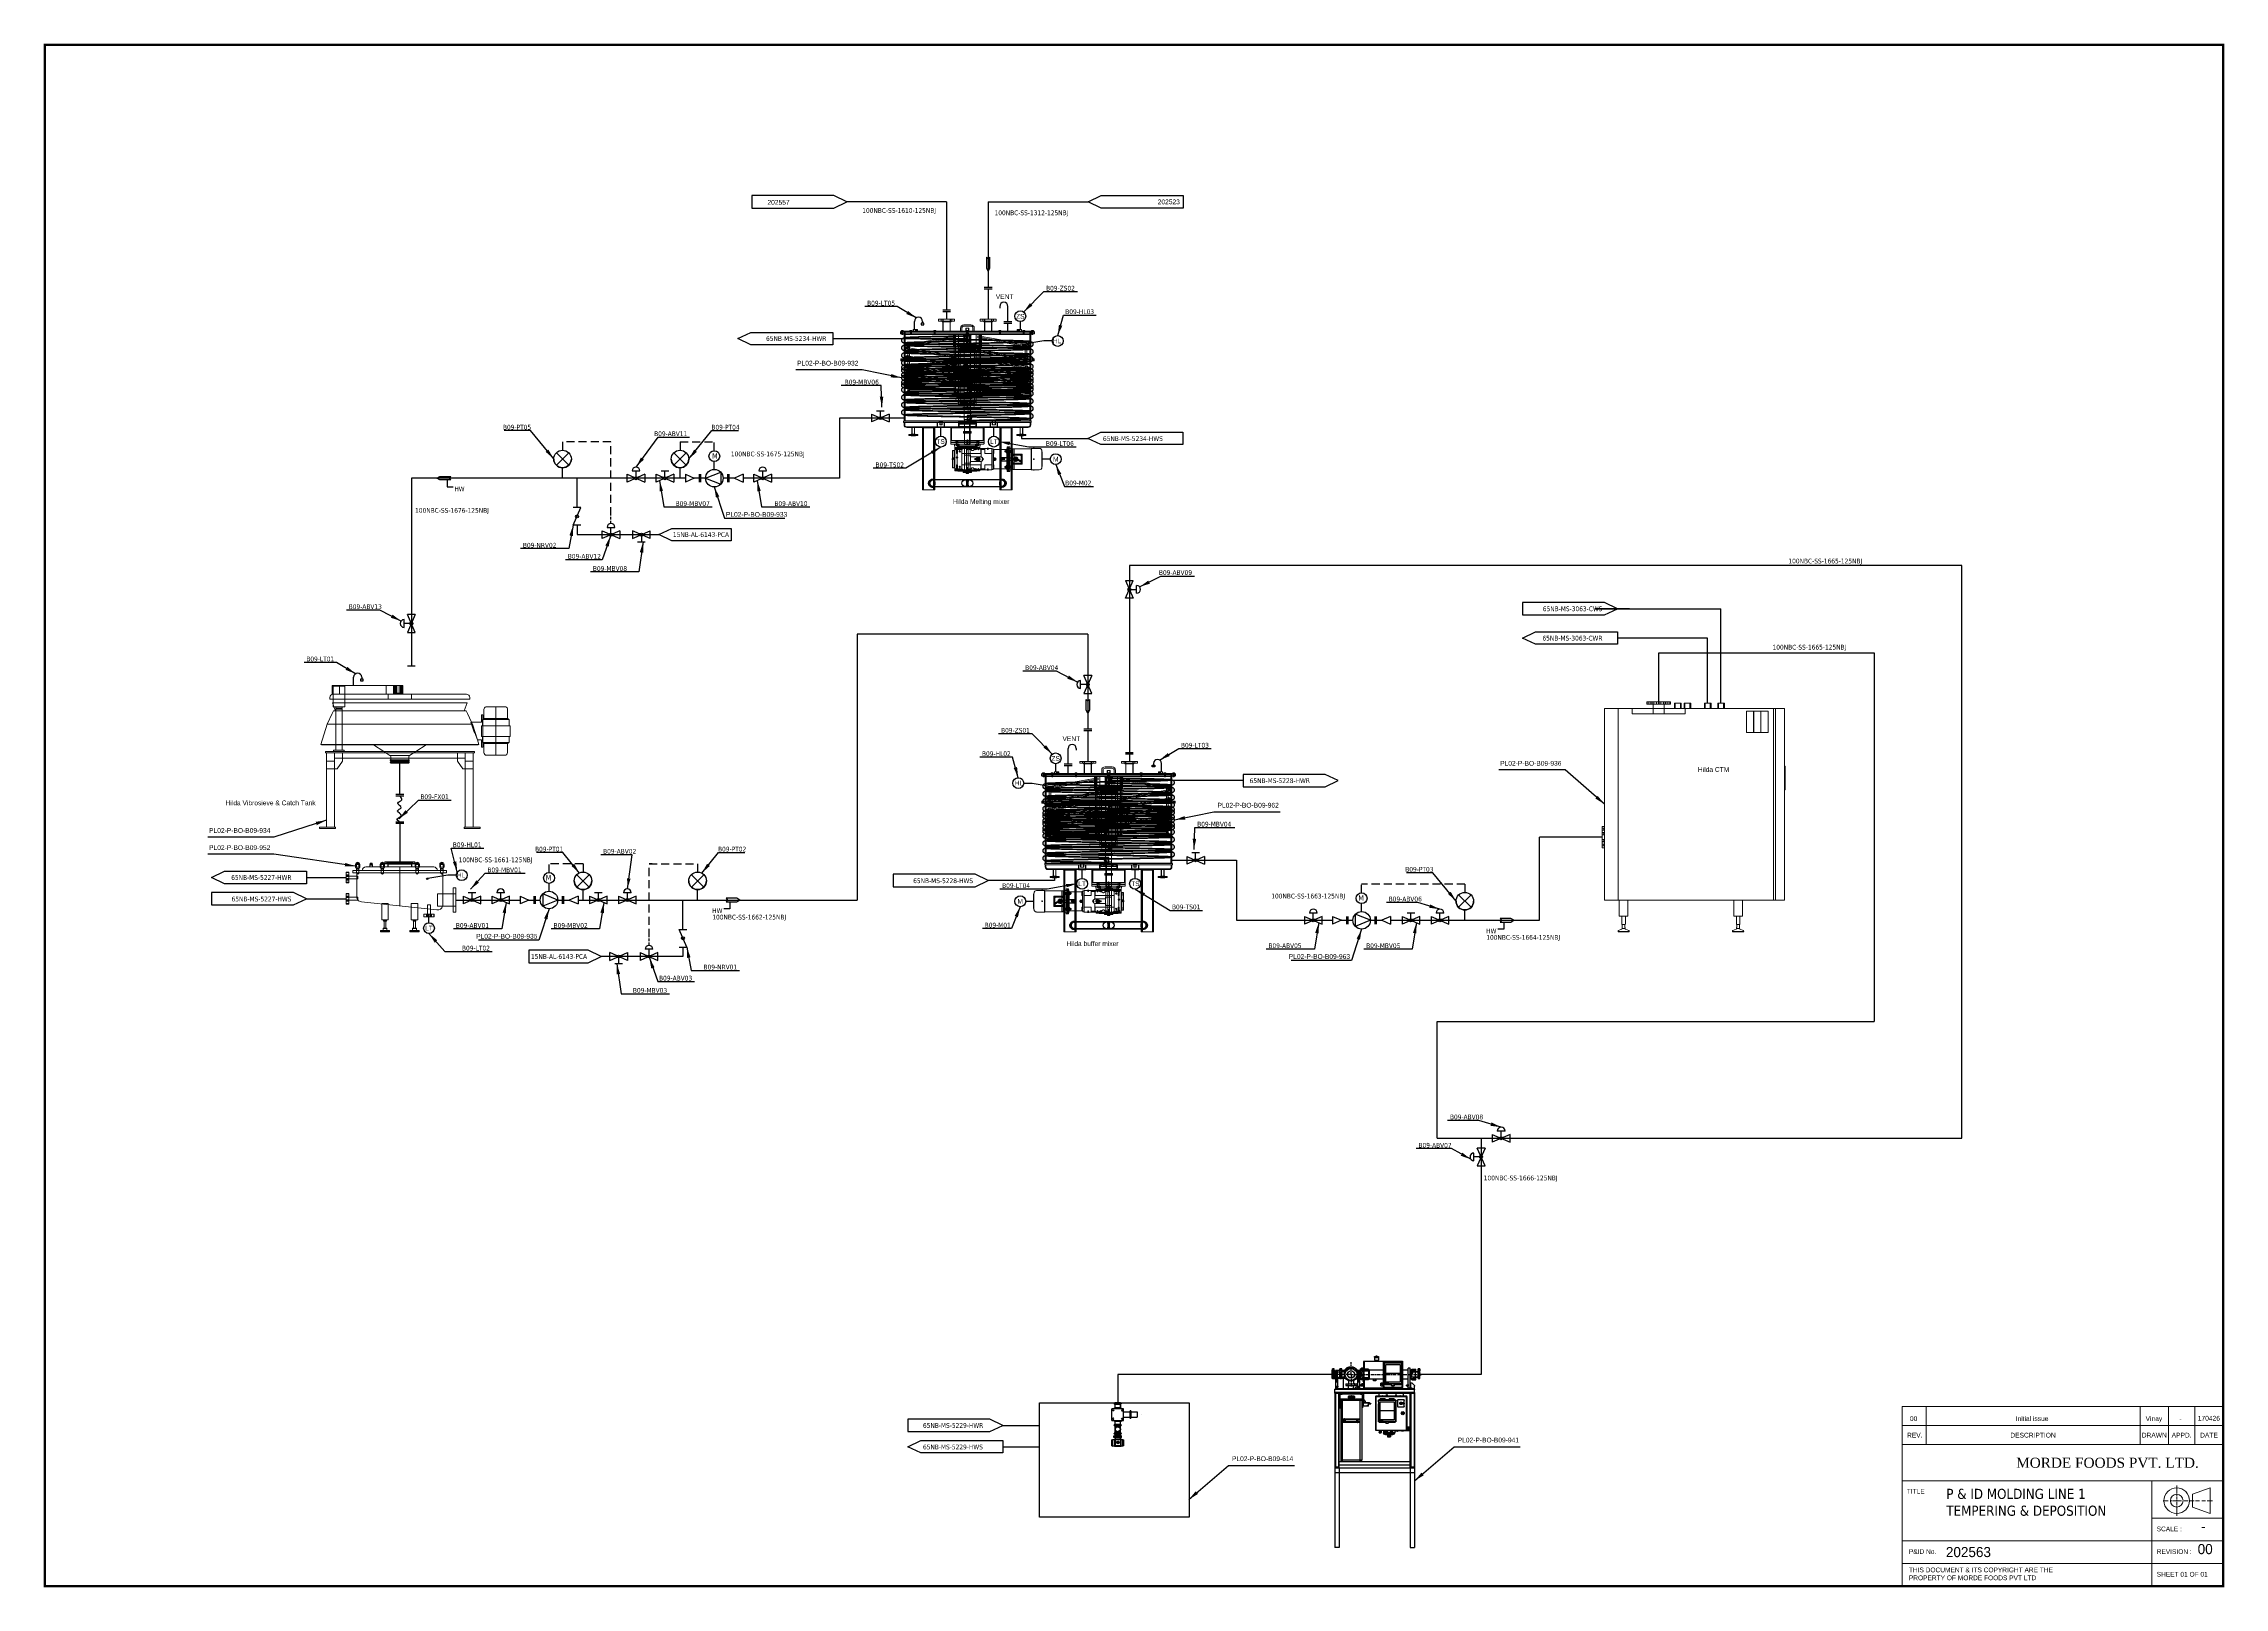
# Model space of a CAD drawing. Header units: millimetres. Extents: x 24306 to 29428, y 5751 to 9375.
import ezdxf
from ezdxf.enums import TextEntityAlignment as Align

# ---------------------------------------------------------------- set-up
doc = ezdxf.new("R2010")
doc.units = ezdxf.units.MM
doc.linetypes.add('HIDDEN', pattern=[9.525, 6.35, -3.175])
for name, color, linetype in [('CA LINE', 5, 'Continuous'), ('CW LINE', 6, 'Continuous'), ('Equipment', 123, 'Continuous'), ('HW LINE', 1, 'Continuous'), ('INTRUMENT', 3, 'HIDDEN'), ('Reference', 6, 'Continuous')]:
    doc.layers.add(name, color=color, linetype=linetype)
doc.layers.add('TITLE TEXT', color=7, linetype='Continuous', lineweight=20)
doc.styles.add('ARI', font='arial.ttf')
doc.dimstyles.new('ISO-25', dxfattribs={"dimtxt": 2.5, "dimasz": 2.5, "dimexe": 1.25, "dimexo": 0.625, "dimtad": 1, "dimtxsty": 'Standard', "dimcen": 2.5, "dimadec": 0, "dimazin": 0, "dimtfac": 1, "dimtmove": 0, "dimatfit": 3, "dimfxl": 1, "dimarcsym": 0})

# ---------------------------------------------------------------- blocks, each defined once
blk = doc.blocks.new('A$C6b2bc574')
for p, q in [((-197, 0), (-220, 0)), ((-180, 0), (-187, 0)), ((-135, 0), (-177, 0)), ((-157, 71), (-157, 33)), ((-157, 27), (-157, 23)), ((-157, 20), (-157, 6)), ((-157, 3), (-157, -2)), ((-125, 0), (-127, 0)), ((-104, 0), (-122, 0)), ((-75, 0), (-97, 0)), ((-83, 30), (0, 60)), ((-83, 30), (-83, -30)), ((-51, 0), (-69, 0)), ((-22, 0), (-39, 0)), ((11, 0), (-14, 0)), ((0, 60), (0, -60)), ((-157, -6), (-157, -22)), ((-157, -25), (-157, -28)), ((-157, -30), (-157, -71)), ((0, -60), (-83, -30))]:
    blk.add_line(p, q)
for radius in [59.8, 29.9]:
    blk.add_circle((-157, 0), radius)
blk = doc.blocks.new('A$Ce03538c5')
at = {"layer": 'Equipment', "linetype": 'Continuous', "lineweight": 0, "extrusion": (-4.44089e-16, 1, 0)}
for p, q in [((-248, 1862), (-468, 1862)), ((-468, 1840), (-468, 1862)), ((-456, 1840), (-456, 1862)), ((-438, 1840), (-438, 1862)), ((-438, 1840), (-438, 1862)), ((-422, 1840), (-422, 1862)), ((-420, 1840), (-420, 1862)), ((-404, 1840), (-404, 1862)), ((-379, 1840), (-379, 1862)), ((-361, 1840), (-361, 1862)), ((-355, 1840), (-355, 1862)), ((-337, 1840), (-337, 1862)), ((-312, 1840), (-312, 1862)), ((-296, 1840), (-296, 1862)), ((-294, 1840), (-294, 1862)), ((-278, 1840), (-278, 1862)), ((-278, 1840), (-278, 1862)), ((-260, 1840), (-260, 1862)), ((-248, 1840), (-248, 1862)), ((-146, 1850), (-209, 1850)), ((-209, 1800), (-209, 1850)), ((-202, 1800), (-202, 1850)), ((-154, 1800), (-154, 1850)), ((-146, 1800), (-146, 1850)), ((-56, 1850), (-119, 1850)), ((-119, 1800), (-119, 1850)), ((-112, 1800), (-112, 1850)), ((-64, 1800), (-64, 1850)), ((-56, 1800), (-56, 1850)), ((134, 1850), (71, 1850)), ((71, 1800), (71, 1850)), ((78, 1800), (78, 1850)), ((126, 1800), (126, 1850)), ((134, 1800), (134, 1850)), ((259, 1850), (196, 1850)), ((196, 1800), (196, 1850)), ((203, 1800), (203, 1850)), ((251, 1800), (251, 1850)), ((259, 1800), (259, 1850)), ((-866, 1800), (-787, 1800)), ((-866, 1800), (-866, 0)), ((-776, 1800), (-787, 1800)), ((-769, 1800), (-776, 1800)), ((-769, 1800), (-754, 1800)), ((-738, 1800), (-754, 1800)), ((-738, 1800), (-738, 1800)), ((-738, 1800), (-738, 1800)), ((-738, 1800), (-738, 0)), ((-736, 1800), (-738, 1800)), ((-738, 1800), (-738, 0)), ((736, 1800), (-736, 1800)), ((-608, 1800), (-608, 1750)), ((-608, 1750), (-108, 1750)), ((-248, 1840), (-468, 1840)), ((-409, 1800), (-409, 1840)), ((-409, 1750), (-409, 1800)), ((-307, 1800), (-307, 1840)), ((-307, 1750), (-307, 1800)), ((-108, 1800), (-108, 1750)), ((466, 1775), (534, 1775)), ((466, 1775), (466, 1572)), ((534, 1775), (535, 1775)), ((534, 1775), (534, 1775)), ((534, 1775), (534, 1572)), ((535, 1775), (535, 1572)), ((535, 1775), (602, 1775)), ((602, 1775), (603, 1775)), ((602, 1775), (602, 1572)), ((602, 1775), (602, 1775)), ((602, 1775), (602, 1572)), ((603, 1775), (670, 1775)), ((603, 1775), (603, 1572)), ((670, 1775), (670, 1572)), ((719, 1800), (719, 0)), ((736, 1800), (738, 1800)), ((738, 1800), (738, 0)), ((738, 1800), (825, 1800)), ((825, 1800), (825, 0)), ((534, 1572), (466, 1572)), ((535, 1572), (534, 1572)), ((534, 1572), (534, 1572)), ((602, 1572), (535, 1572)), ((603, 1572), (602, 1572)), ((602, 1572), (602, 1572)), ((670, 1572), (603, 1572)), ((831, 1256), (826, 1256)), ((826, 1036), (826, 1256)), ((830, 1233), (828, 1233)), ((828, 1068), (828, 1233)), ((828, 1068), (828, 1233)), ((831, 1233), (828, 1233)), ((830, 1068), (830, 1233)), ((831, 1036), (831, 1256)), ((831, 1036), (826, 1036)), ((830, 1068), (828, 1068)), ((831, 1068), (828, 1068)), ((-888, 691), (-888, 591)), ((-888, 691), (-866, 691)), ((-888, 674), (-873, 674)), ((-888, 656), (-873, 656)), ((-888, 635), (-866, 635)), ((-888, 631), (-873, 631)), ((-873, 665), (-873, 674)), ((-873, 656), (-873, 665)), ((-873, 622), (-873, 631)), ((-873, 613), (-873, 622)), ((-866, 591), (-866, 691)), ((-888, 613), (-873, 613)), ((-888, 591), (-888, 491)), ((-888, 569), (-873, 569)), ((-888, 551), (-873, 551)), ((-888, 547), (-866, 547)), ((-888, 526), (-873, 526)), ((-888, 508), (-873, 508)), ((-888, 491), (-866, 491)), ((-873, 560), (-873, 569)), ((-873, 551), (-873, 560)), ((-873, 517), (-873, 526)), ((-873, 508), (-873, 517)), ((-866, 491), (-866, 591)), ((-866, 0), (-787, 0)), ((-776, 0), (-787, 0)), ((-769, 0), (-776, 0)), ((-769, 0), (-754, 0)), ((-738, 0), (-754, 0)), ((-738, 0), (-738, 0)), ((-738, 0), (-738, 0)), ((-736, 0), (-738, 0)), ((736, 0), (-736, 0)), ((348, 0), (348, -150)), ((428, 0), (428, -150)), ((736, 0), (738, 0)), ((738, 0), (825, 0)), ((-728, 0), (-728, -150)), ((-728, -150), (-648, -150)), ((-704, -150), (-704, -151)), ((-704, -151), (-672, -151)), ((-704, -151), (-671, -151)), ((-704, -151), (-704, -151)), ((-704, -151), (-704, -228)), ((-672, -150), (-672, -151)), ((-672, -151), (-671, -151)), ((-671, -151), (-671, -228)), ((-648, 0), (-648, -150)), ((348, -150), (428, -150)), ((372, -150), (372, -151)), ((372, -151), (404, -151)), ((372, -151), (405, -151)), ((372, -151), (372, -151)), ((372, -151), (372, -228)), ((404, -150), (404, -151)), ((404, -151), (405, -151)), ((405, -151), (405, -228)), ((-740, -289), (-740, -294)), ((-740, -294), (-635, -294)), ((-739, -300), (-740, -294)), ((-739, -300), (-637, -300)), ((-705, -273), (-738, -286)), ((-702, -230), (-674, -230)), ((-702, -260), (-702, -265)), ((-701, -266), (-675, -266)), ((-701, -266), (-675, -266)), ((-700, -230), (-700, -254)), ((-700, -267), (-676, -267)), ((-676, -230), (-676, -254)), ((-674, -260), (-674, -265)), ((-671, -273), (-638, -286)), ((-637, -300), (-635, -294)), ((-636, -289), (-635, -294)), ((336, -289), (336, -294)), ((336, -294), (441, -294)), ((337, -300), (336, -294)), ((337, -300), (439, -300)), ((371, -273), (338, -286)), ((374, -230), (402, -230)), ((374, -260), (374, -265)), ((375, -266), (401, -266)), ((375, -266), (401, -266)), ((376, -230), (376, -254)), ((376, -267), (400, -267)), ((400, -230), (400, -254)), ((402, -260), (402, -265)), ((405, -273), (438, -286)), ((439, -300), (441, -294)), ((440, -289), (441, -294))]:
    blk.add_line(p, q, dxfattribs=at)
at = {"layer": 'Equipment', "linetype": 'Continuous', "lineweight": 0, "extrusion": (0, 0, -1)}
for centre, radius, start, end in [((736, -290), 4, 3.84, 68.0437), ((707, -269), 4, 210.7547, 248.0437), ((702, -228), 2.5, 270, 0), ((688, -280), 17.6, 30.7547, 47.2664), ((699, -260), 3, 0, 35.0968), ((701, -265), 1.11, 270, 359.6934), ((708, -254), 7.73, 179.3561, 215.7407), ((700, -266), 0.875, 274.4701, 359.4578), ((701, -265), 1.11, 263.0109, 270), ((700, -266), 0.875, 359.4578, 0), ((668, -254), 7.73, 324.2593, 0.6439), ((676, -266), 0.875, 180.5422, 265.5299), ((688, -280), 17.6, 132.7336, 149.2453), ((675, -265), 1.11, 180.3066, 270), ((675, -265), 1.11, 270, 276.9891), ((676, -266), 0.875, 180, 180.5422), ((674, -228), 2.5, 180, 270), ((677, -260), 3, 144.9032, 180), ((669, -269), 4, 291.9563, 329.2453), ((640, -290), 4, 111.9563, 176.16), ((-340, -290), 4, 3.84, 68.0437), ((-370, -269), 4, 210.7547, 248.0437), ((-374, -228), 2.5, 270, 0), ((-388, -280), 17.6, 30.7547, 47.2664), ((-377, -260), 3, 0, 35.0968), ((-375, -265), 1.11, 270, 359.6934), ((-368, -254), 7.73, 179.3561, 215.7407), ((-376, -266), 0.875, 274.4701, 359.4578), ((-375, -265), 1.11, 263.0109, 270), ((-376, -266), 0.875, 359.4578, 0), ((-408, -254), 7.73, 324.2593, 0.6439), ((-400, -266), 0.875, 180.5422, 265.5299), ((-388, -280), 17.6, 132.7336, 149.2453), ((-401, -265), 1.11, 180.3066, 270), ((-401, -265), 1.11, 270, 276.9891), ((-400, -266), 0.875, 180, 180.5422), ((-402, -228), 2.5, 180, 270), ((-399, -260), 3, 144.9032, 180), ((-407, -269), 4, 291.9563, 329.2453), ((-436, -290), 4, 111.9563, 176.16)]:
    blk.add_arc(centre, radius, start, end, dxfattribs=at)
blk = doc.blocks.new('A$C6cd6c693')
at = {"layer": 'Equipment', "linetype": 'Continuous', "lineweight": 0, "extrusion": (2.22045e-16, 1, 0)}
for p, q in [((-103.9, 51.5), (-103.9, 45.6)), ((-101.5, 53.1), (-101.9, 51.5)), ((-101.6, 51.5), (-101.9, 51.5)), ((-101.9, 51.5), (-101.9, 45.5)), ((-95.8, 51.5), (-101.6, 51.5)), ((-100.3, 54.4), (-101.5, 53.1)), ((-101.3, 53.1), (-101.5, 53.1)), ((-96.2, 53.1), (-101.3, 53.1)), ((-98.8, 54.8), (-100.3, 54.4)), ((-100.2, 54.4), (-100.3, 54.4)), ((-97.4, 54.4), (-100.2, 54.4)), ((-98.8, 54.8), (-97.4, 54.4)), ((-97.4, 54.4), (-96.2, 53.1)), ((-96.2, 53.1), (-95.8, 51.5)), ((-95.8, 51.5), (-95.8, 45.5)), ((-93.8, 51.5), (-93.8, 45.6)), ((-46, 51.5), (-46, 45.6)), ((-43.6, 53.1), (-44, 51.5)), ((-42.1, 51.5), (-44, 51.5)), ((-44, 51.5), (-44, 45.5)), ((-42.4, 54.4), (-43.6, 53.1)), ((-41.9, 53.1), (-43.6, 53.1)), ((-40.9, 54.8), (-42.4, 54.4)), ((-41.5, 54.4), (-42.4, 54.4)), ((-37.9, 51.5), (-42.1, 51.5)), ((-38.3, 53.1), (-41.9, 53.1)), ((-39.5, 54.4), (-41.5, 54.4)), ((-40.9, 54.8), (-39.5, 54.4)), ((-39.5, 54.4), (-38.3, 53.1)), ((-38.3, 53.1), (-37.9, 51.5)), ((-37.9, 51.5), (-37.9, 45.5)), ((-35.9, 51.5), (-35.9, 45.6)), ((35.3, 57.3), (-35.3, 57.3)), ((-35.3, 57.3), (-35.3, 53.5)), ((35.3, 53.5), (-35.3, 53.5)), ((-35.1, 53.1), (-35.3, 53.5)), ((35.1, 53.1), (-35.1, 53.1)), ((-34.7, 52.9), (-35.1, 53.1)), ((34.7, 57.9), (-34.7, 57.9)), ((34.7, 52.9), (-34.7, 52.9)), ((31, 57.1), (-31, 57.1)), ((-31, 57.1), (-31, 56.9)), ((-22.3, 54), (-31, 57.1)), ((31, 56.9), (-31, 56.9)), ((-27.8, 53.5), (-31, 56.9)), ((-21.8, 54.7), (-30.8, 57.9)), ((-29.6, 53.1), (-30, 52.9)), ((29.6, 54.7), (-29.6, 54.7)), ((-29.6, 54.7), (-29.6, 53.1)), ((-28.2, 53.3), (-29.6, 54.7)), ((28.2, 53.3), (-28.2, 53.3)), ((-28.1, 52.9), (-28.2, 53.3)), ((-28, 52.5), (-28.1, 52.9)), ((28, 52.5), (-28, 52.5)), ((-28, 52.5), (-28, 45.8)), ((-27.4, 52.7), (-27.8, 53.5)), ((27.4, 52.7), (-27.4, 52.7)), ((-27.4, 52.7), (-27.4, 45.8)), ((21.8, 54.7), (30.8, 57.9)), ((22.3, 54), (31, 57.1)), ((27.4, 52.7), (27.8, 53.5)), ((27.4, 52.7), (27.4, 45.8)), ((27.8, 53.5), (31, 56.9)), ((28, 52.5), (28.1, 52.9)), ((28, 52.5), (28, 45.8)), ((28.1, 52.9), (28.2, 53.3)), ((28.2, 53.3), (29.6, 54.7)), ((29.6, 54.7), (29.6, 53.1)), ((29.6, 53.1), (30, 52.9)), ((31, 57.1), (31, 56.9)), ((34.7, 52.9), (35.1, 53.1)), ((35.1, 53.1), (35.3, 53.5)), ((35.3, 57.3), (35.3, 53.5)), ((35.9, 51.5), (35.9, 45.6)), ((38.3, 53.1), (37.9, 51.5)), ((42.1, 51.5), (37.9, 51.5)), ((37.9, 51.5), (37.9, 45.5)), ((39.5, 54.4), (38.3, 53.1)), ((41.9, 53.1), (38.3, 53.1)), ((40.9, 54.8), (39.5, 54.4)), ((41.5, 54.4), (39.5, 54.4)), ((40.9, 54.8), (42.4, 54.4)), ((42.4, 54.4), (41.5, 54.4)), ((43.6, 53.1), (41.9, 53.1)), ((44, 51.5), (42.1, 51.5)), ((42.4, 54.4), (43.6, 53.1)), ((43.6, 53.1), (44, 51.5)), ((44, 51.5), (44, 45.5)), ((46, 51.5), (46, 45.6)), ((70.7, 51.7), (63.7, 51.7)), ((63.7, 51.7), (63.7, 51.1)), ((65.1, 53.7), (64.9, 53.5)), ((69.5, 53.5), (64.9, 53.5)), ((64.9, 53.5), (64.9, 51.7)), ((69.3, 54.6), (65.1, 54.6)), ((65.1, 54.6), (65.1, 53.7)), ((69.3, 53.7), (65.1, 53.7)), ((69.3, 54.6), (69.3, 53.7)), ((69.3, 53.7), (69.5, 53.5)), ((69.5, 53.5), (69.5, 51.7)), ((70.7, 51.7), (70.7, 51.1)), ((93.8, 51.5), (93.8, 45.6)), ((96.2, 53.1), (95.8, 51.5)), ((101.6, 51.5), (95.8, 51.5)), ((95.8, 51.5), (95.8, 45.5)), ((97.4, 54.4), (96.2, 53.1)), ((101.3, 53.1), (96.2, 53.1)), ((98.9, 54.8), (97.4, 54.4)), ((100.2, 54.4), (97.4, 54.4)), ((98.9, 54.8), (100.3, 54.4)), ((100.3, 54.4), (100.2, 54.4)), ((100.3, 54.4), (101.5, 53.1)), ((101.5, 53.1), (101.3, 53.1)), ((101.5, 53.1), (101.9, 51.5)), ((101.9, 51.5), (101.6, 51.5)), ((101.9, 51.5), (101.9, 45.5)), ((103.9, 51.5), (103.9, 45.6)), ((110, 37.5), (-110, 37.5)), ((-110, 37.5), (-110, 32.3)), ((110, 32.3), (-110, 32.3)), ((-103.5, 45.6), (-103.9, 45.6)), ((-103.3, 44.9), (-103.7, 44.9)), ((-101.9, 42.1), (-103.7, 44.9)), ((-93.8, 45.6), (-103.5, 45.6)), ((-94, 44.9), (-103.3, 44.9)), ((-101.6, 45.5), (-101.9, 45.5)), ((-101.6, 42.1), (-101.9, 42.1)), ((-101.7, 41.7), (-101.9, 42.1)), ((-101.7, 41.7), (-101.9, 41.5)), ((-101.6, 41.5), (-101.9, 41.5)), ((-101.9, 41.5), (-101.9, 38)), ((-101.6, 38), (-101.9, 38)), ((-101.6, 37.4), (-101.9, 37.4)), ((-101.9, 32.3), (-101.9, 37.4)), ((-101.9, 32.2), (-101.9, 32.3)), ((-101.6, 32.2), (-101.9, 32.2)), ((-101.5, 41.7), (-101.7, 41.7)), ((-95.8, 45.5), (-101.6, 45.5)), ((-95.8, 42.1), (-101.6, 42.1)), ((-95.8, 41.5), (-101.6, 41.5)), ((-95.8, 38), (-101.6, 38)), ((-95.8, 37.4), (-101.6, 37.4)), ((-95.8, 32.2), (-101.6, 32.2)), ((-96, 41.7), (-101.5, 41.7)), ((-101.3, 38), (-101.3, 37.5)), ((-101.3, 37.5), (-101.3, 37.4)), ((-101.2, 32.3), (-101.2, 30.8)), ((-101.2, 30.8), (-101.2, -17.4)), ((-96.4, 38), (-96.4, 37.5)), ((-96.4, 37.5), (-96.4, 37.4)), ((-96, 41.7), (-95.8, 42.1)), ((-96, 41.7), (-95.8, 41.5)), ((-95.8, 42.1), (-94, 44.9)), ((-95.8, 41.5), (-95.8, 38)), ((-95.8, 32.3), (-95.8, 37.4)), ((-95.8, 32.2), (-95.8, 32.3)), ((-46, 45.8), (-80, 45.8)), ((-35.9, 45.8), (-46, 45.8)), ((-42.9, 45.6), (-46, 45.6)), ((-42.8, 44.9), (-45.8, 44.9)), ((-44, 42.1), (-45.8, 44.9)), ((-42.1, 45.5), (-44, 45.5)), ((-42.1, 42.1), (-44, 42.1)), ((-43.8, 41.7), (-44, 42.1)), ((-43.8, 41.7), (-44, 41.5)), ((-42.1, 41.5), (-44, 41.5)), ((-44, 41.5), (-44, 38)), ((-42.1, 38), (-44, 38)), ((-42.1, 37.4), (-44, 37.4)), ((-44, 32.3), (-44, 37.4)), ((-44, 32.2), (-44, 32.3)), ((-42.1, 32.2), (-44, 32.2)), ((-42, 41.7), (-43.8, 41.7)), ((-43.4, 38), (-43.4, 37.5)), ((-43.4, 37.5), (-43.4, 37.4)), ((-35.9, 45.6), (-42.9, 45.6)), ((-36.1, 44.9), (-42.8, 44.9)), ((-37.9, 45.5), (-42.1, 45.5)), ((-37.9, 42.1), (-42.1, 42.1)), ((-37.9, 41.5), (-42.1, 41.5)), ((-37.9, 38), (-42.1, 38)), ((-37.9, 37.4), (-42.1, 37.4)), ((-37.9, 32.2), (-42.1, 32.2)), ((-38.1, 41.7), (-42, 41.7)), ((-38.5, 38), (-38.5, 37.5)), ((-38.5, 37.5), (-38.5, 37.4)), ((-38.1, 41.7), (-37.9, 42.1)), ((-38.1, 41.7), (-37.9, 41.5)), ((-37.9, 42.1), (-36.1, 44.9)), ((-37.9, 41.5), (-37.9, 38)), ((-37.9, 32.3), (-37.9, 37.4)), ((-37.9, 32.2), (-37.9, 32.3)), ((35.9, 45.8), (-35.9, 45.8)), ((0, -45.8), (0, 45.8)), ((0, -45.8), (0, 45.8)), ((46, 45.8), (35.9, 45.8)), ((42.9, 45.6), (35.9, 45.6)), ((42.8, 44.9), (36.1, 44.9)), ((37.9, 42.1), (36.1, 44.9)), ((42.1, 45.5), (37.9, 45.5)), ((42.1, 42.1), (37.9, 42.1)), ((38.1, 41.7), (37.9, 42.1)), ((38.1, 41.7), (37.9, 41.5)), ((42.1, 41.5), (37.9, 41.5)), ((37.9, 41.5), (37.9, 38)), ((42.1, 38), (37.9, 38)), ((42.1, 37.4), (37.9, 37.4)), ((37.9, 32.3), (37.9, 37.4)), ((37.9, 32.2), (37.9, 32.3)), ((42.1, 32.2), (37.9, 32.2)), ((42, 41.7), (38.1, 41.7)), ((38.5, 38), (38.5, 37.5)), ((38.5, 37.5), (38.5, 37.4)), ((43.8, 41.7), (42, 41.7)), ((44, 45.5), (42.1, 45.5)), ((44, 42.1), (42.1, 42.1)), ((44, 41.5), (42.1, 41.5)), ((44, 38), (42.1, 38)), ((44, 37.4), (42.1, 37.4)), ((44, 32.2), (42.1, 32.2)), ((45.8, 44.9), (42.8, 44.9)), ((46, 45.6), (42.9, 45.6)), ((43.4, 38), (43.4, 37.5)), ((43.4, 37.5), (43.4, 37.4)), ((43.8, 41.7), (44, 42.1)), ((43.8, 41.7), (44, 41.5)), ((44, 42.1), (45.8, 44.9)), ((44, 41.5), (44, 38)), ((44, 32.3), (44, 37.4)), ((44, 32.2), (44, 32.3)), ((80, 45.8), (46, 45.8)), ((70.7, 51.1), (63.7, 51.1)), ((70.7, 50.7), (63.7, 50.7)), ((63.7, 50.7), (63.7, 50.1)), ((70.7, 50.1), (63.7, 50.1)), ((70.3, 49.9), (64.1, 49.9)), ((64.1, 49.9), (64.1, 46.1)), ((70.3, 46.1), (64.1, 46.1)), ((64.9, 51.1), (64.9, 50.7)), ((64.9, 50.1), (64.9, 49.9)), ((69.5, 51.1), (69.5, 50.7)), ((69.5, 50.1), (69.5, 49.9)), ((70.3, 49.9), (70.3, 46.1)), ((70.7, 50.7), (70.7, 50.1)), ((103.5, 45.6), (93.8, 45.6)), ((103.3, 44.9), (94, 44.9)), ((95.8, 42.1), (94, 44.9)), ((101.6, 45.5), (95.8, 45.5)), ((101.6, 42.1), (95.8, 42.1)), ((96, 41.7), (95.8, 42.1)), ((96, 41.7), (95.8, 41.5)), ((101.6, 41.5), (95.8, 41.5)), ((95.8, 41.5), (95.8, 38)), ((101.6, 38), (95.8, 38)), ((101.6, 37.4), (95.8, 37.4)), ((95.8, 32.3), (95.8, 37.4)), ((95.8, 32.2), (95.8, 32.3)), ((101.6, 32.2), (95.8, 32.2)), ((101.5, 41.7), (96, 41.7)), ((96.4, 38), (96.4, 37.5)), ((96.4, 37.5), (96.4, 37.4)), ((98.2, 17.7), (98.2, 24.5)), ((101.2, 24.5), (98.2, 24.5)), ((101.2, 17.7), (98.2, 17.7)), ((101.2, 32.3), (101.2, 30.8)), ((101.2, 30.8), (101.2, 24.5)), ((119.7, 24.5), (101.2, 24.5)), ((101.2, 24.5), (101.2, 17.7)), ((119.7, 17.7), (101.2, 17.7)), ((101.2, 17.7), (101.2, -23.7)), ((101.3, 38), (101.3, 37.5)), ((101.3, 37.5), (101.3, 37.4)), ((101.7, 41.7), (101.5, 41.7)), ((101.9, 45.5), (101.6, 45.5)), ((101.9, 42.1), (101.6, 42.1)), ((101.9, 41.5), (101.6, 41.5)), ((101.9, 38), (101.6, 38)), ((101.9, 37.4), (101.6, 37.4)), ((101.9, 32.2), (101.6, 32.2)), ((101.7, 41.7), (101.9, 42.1)), ((101.7, 41.7), (101.9, 41.5)), ((101.9, 42.1), (103.7, 44.9)), ((101.9, 41.5), (101.9, 38)), ((101.9, 32.3), (101.9, 37.4)), ((101.9, 32.2), (101.9, 32.3)), ((103.7, 44.9), (103.3, 44.9)), ((103.9, 45.6), (103.5, 45.6)), ((110, 37.5), (110, 32.3)), ((119.7, 8.8), (119.7, 33.4)), ((125.7, 33.4), (119.7, 33.4)), ((125.7, 32.8), (119.7, 32.8)), ((125.7, 32.4), (119.7, 32.4)), ((125.7, 27.1), (119.7, 27.1)), ((125.7, 26.7), (119.7, 26.7)), ((125.7, 24.5), (119.7, 24.5)), ((125.7, 24.1), (119.7, 24.1)), ((125.7, 23.7), (119.7, 23.7)), ((125.7, 18.5), (119.7, 18.5)), ((125.7, 18.1), (119.7, 18.1)), ((125.7, 17.7), (119.7, 17.7)), ((125.7, 15.5), (119.7, 15.5)), ((125.7, 15.1), (119.7, 15.1)), ((125.7, 9.8), (119.7, 9.8)), ((125.7, 9.4), (119.7, 9.4)), ((125.7, 8.8), (119.7, 8.8)), ((125.7, 33.4), (125.7, 8.8)), ((-131.4, -3.5), (-131.4, -60.3)), ((-131.4, -3.5), (-125.4, -3.5)), ((-131.4, -17.4), (-125.4, -17.4)), ((-131.4, -46.6), (-125.4, -46.6)), ((-125.4, -3.5), (-125.4, -60.3)), ((-125.4, -17.4), (-101.2, -17.4)), ((-125.4, -46.6), (-100.6, -46.6)), ((-101.2, -17.4), (-88.9, -17.4)), ((-101.2, -17.4), (-101.2, -42.8)), ((-100.6, -46.6), (-88.9, -46.6)), ((-88.9, -17.4), (-88.9, -46.6)), ((-87.3, -55.2), (90, -36.1)), ((-71.9, -43.5), (-65.1, -43.5)), ((-71.9, -53.6), (-71.9, -43.5)), ((-65.1, -52.8), (-65.1, -43.5)), ((-42.3, -39.8), (-42.3, -39.8)), ((-42.3, -50.4), (-42.3, -39.8)), ((-42.3, -39.8), (-40, -39.8)), ((-42.3, -50.4), (-42.3, -39.8)), ((-42.3, -78.2), (-42.3, -50.4)), ((-42.3, -78.2), (-42.3, -50.4)), ((-40, -39.8), (-27, -39.8)), ((-27, -78.2), (-27, -39.8)), ((-27, -48.7), (-27, -39.8)), ((-27, -78.2), (-27, -48.7)), ((40, -39.8), (27, -39.8)), ((27, -42.9), (27, -39.8)), ((27, -78.2), (27, -39.8)), ((27, -78.2), (27, -42.9)), ((42.3, -39.8), (40, -39.8)), ((42.3, -41.2), (42.3, -39.8)), ((42.3, -39.8), (42.3, -39.8)), ((42.3, -41.2), (42.3, -39.8)), ((42.3, -78.2), (42.3, -41.2)), ((42.3, -78.2), (42.3, -41.2)), ((98.2, -31.7), (98.2, -25.4)), ((101, -25.4), (98.2, -25.4)), ((98.2, -32.3), (98.2, -31.7)), ((119.7, -32.3), (98.2, -32.3)), ((119.7, -25.4), (101, -25.4)), ((119.7, -41.2), (119.7, -16.6)), ((125.7, -16.6), (119.7, -16.6)), ((125.7, -17.2), (119.7, -17.2)), ((125.7, -17.6), (119.7, -17.6)), ((125.7, -22.8), (119.7, -22.8)), ((125.7, -23.2), (119.7, -23.2)), ((125.7, -25.4), (119.7, -25.4)), ((125.7, -25.8), (119.7, -25.8)), ((125.7, -26.2), (119.7, -26.2)), ((125.7, -31.5), (119.7, -31.5)), ((125.7, -31.9), (119.7, -31.9)), ((125.7, -32.3), (119.7, -32.3)), ((125.7, -34.5), (119.7, -34.5)), ((125.7, -34.9), (119.7, -34.9)), ((125.7, -40.2), (119.7, -40.2)), ((125.7, -40.6), (119.7, -40.6)), ((125.7, -41.2), (119.7, -41.2)), ((125.7, -16.6), (125.7, -41.2)), ((-131.4, -60.3), (-125.4, -60.3)), ((-80.8, -65), (-56.2, -65)), ((-80.8, -71), (-80.8, -65)), ((-56.2, -71), (-80.8, -71)), ((-80.2, -71), (-80.2, -65)), ((-74.2, -71), (-74.2, -65)), ((-71.9, -65), (-71.9, -53.6)), ((-71.9, -71), (-71.9, -65)), ((-71.5, -71), (-71.5, -65)), ((-71.1, -71), (-71.1, -65)), ((-65.9, -71), (-65.9, -65)), ((-65.5, -71), (-65.5, -65)), ((-65.1, -65), (-65.1, -52.8)), ((-65.1, -71), (-65.1, -65)), ((-62.9, -71), (-62.9, -65)), ((-56.8, -71), (-56.8, -65)), ((-56.2, -71), (-56.2, -65)), ((-42.3, -78.2), (-42.3, -78.2)), ((-42.3, -78.2), (-40, -78.2)), ((-40, -78.2), (-27, -78.2)), ((-38.9, -98.2), (-39.1, -98.4)), ((-38.9, -98.2), (-39.1, -98.4)), ((-39.1, -98.4), (-39.1, -98.4)), ((-39.1, -98.4), (-39.1, -103.2)), ((-39.1, -98.4), (-37.8, -98.4)), ((-39.1, -103.2), (-39.1, -98.4)), ((-38.9, -98.2), (-38.9, -98.2)), ((-38.9, -98.2), (-37.6, -98.2)), ((-37.6, -78.2), (-38, -78.6)), ((-37.6, -78.2), (-38, -78.6)), ((-38, -78.6), (-38, -78.6)), ((-38, -78.6), (-38, -80.9)), ((-38, -78.6), (-37, -78.6)), ((-38, -80.9), (-38, -78.6)), ((-38, -80.9), (-38, -80.9)), ((-37.6, -81.5), (-38, -80.9)), ((-38, -80.9), (-37, -80.9)), ((-37.6, -81.5), (-38, -80.9)), ((-37.8, -98.4), (-30.2, -98.4)), ((-37.6, -81.5), (-37.6, -81.5)), ((-37.6, -81.5), (-36.8, -81.5)), ((-37.6, -98.2), (-30.4, -98.2)), ((-37, -78.6), (-31.2, -78.6)), ((-37, -80.9), (-31.2, -80.9)), ((-36.8, -81.5), (-31.6, -81.5)), ((-36.6, -81.5), (-36.6, -98.2)), ((-36.6, -98.2), (-36.6, -81.5)), ((-32.6, -98.2), (-32.6, -81.5)), ((-32.6, -81.5), (-32.6, -98.2)), ((-31.6, -78.2), (-31.2, -78.6)), ((-31.6, -78.2), (-31.2, -78.6)), ((-31.6, -81.5), (-31.2, -80.9)), ((-31.6, -81.5), (-31.2, -80.9)), ((-31.2, -80.9), (-31.2, -78.6)), ((-31.2, -78.6), (-31.2, -80.9)), ((-30.4, -98.2), (-30.2, -98.4)), ((-30.4, -98.2), (-30.2, -98.4)), ((-30.2, -103.2), (-30.2, -98.4)), ((-30.2, -98.4), (-30.2, -103.2)), ((40, -78.2), (27, -78.2)), ((30.4, -98.2), (30.2, -98.4)), ((30.4, -98.2), (30.2, -98.4)), ((37.8, -98.4), (30.2, -98.4)), ((30.2, -98.4), (30.2, -103.2)), ((30.2, -103.2), (30.2, -98.4)), ((37.6, -98.2), (30.4, -98.2)), ((31.6, -78.2), (31.2, -78.6)), ((31.6, -78.2), (31.2, -78.6)), ((37, -78.6), (31.2, -78.6)), ((31.2, -78.6), (31.2, -80.9)), ((31.2, -80.9), (31.2, -78.6)), ((37, -80.9), (31.2, -80.9)), ((31.6, -81.5), (31.2, -80.9)), ((31.6, -81.5), (31.2, -80.9)), ((36.8, -81.5), (31.6, -81.5)), ((32.6, -81.5), (32.6, -98.2)), ((32.6, -98.2), (32.6, -81.5)), ((36.6, -81.5), (36.6, -98.2)), ((36.6, -98.2), (36.6, -81.5)), ((37.6, -81.5), (36.8, -81.5)), ((38, -78.6), (37, -78.6)), ((38, -80.9), (37, -80.9)), ((37.6, -78.2), (38, -78.6)), ((37.6, -78.2), (38, -78.6)), ((37.6, -81.5), (38, -80.9)), ((37.6, -81.5), (38, -80.9)), ((37.6, -81.5), (37.6, -81.5)), ((38.9, -98.2), (37.6, -98.2)), ((39.1, -98.4), (37.8, -98.4)), ((38, -78.6), (38, -80.9)), ((38, -78.6), (38, -78.6)), ((38, -80.9), (38, -78.6)), ((38, -80.9), (38, -80.9)), ((38.9, -98.2), (39.1, -98.4)), ((38.9, -98.2), (38.9, -98.2)), ((38.9, -98.2), (39.1, -98.4)), ((39.1, -98.4), (39.1, -103.2)), ((39.1, -98.4), (39.1, -98.4)), ((39.1, -103.2), (39.1, -98.4)), ((42.3, -78.2), (40, -78.2)), ((42.3, -78.2), (42.3, -78.2)), ((-44.9, -103.6), (-45.3, -104.4)), ((-44.9, -103.6), (-45.3, -104.4)), ((-45.3, -104.4), (-45.3, -104.4)), ((-45.3, -104.4), (-45.3, -106.8)), ((-45.3, -104.4), (-42.2, -104.4)), ((-45.3, -106.8), (-45.3, -104.4)), ((-45.3, -106.8), (-45.3, -106.8)), ((-45.3, -106.8), (-42.2, -106.8)), ((-44.1, -103.2), (-44.9, -103.6)), ((-44.1, -103.2), (-44.9, -103.6)), ((-44.9, -103.6), (-44.9, -103.6)), ((-44.9, -103.6), (-41.9, -103.6)), ((-44.1, -103.2), (-44.1, -103.2)), ((-44.1, -103.2), (-41.3, -103.2)), ((-42.2, -104.4), (-23.9, -104.4)), ((-42.2, -106.8), (-23.9, -106.8)), ((-41.9, -103.6), (-24.3, -103.6)), ((-41.3, -103.2), (-25.2, -103.2)), ((-25.2, -103.2), (-24.3, -103.6)), ((-25.2, -103.2), (-24.3, -103.6)), ((-24.3, -103.6), (-23.9, -104.4)), ((-24.3, -103.6), (-23.9, -104.4)), ((-23.9, -106.8), (-23.9, -104.4)), ((-23.9, -104.4), (-23.9, -106.8)), ((24.4, -103.6), (23.9, -104.4)), ((24.4, -103.6), (23.9, -104.4)), ((42.2, -104.4), (23.9, -104.4)), ((23.9, -104.4), (23.9, -106.8)), ((23.9, -106.8), (23.9, -104.4)), ((42.2, -106.8), (23.9, -106.8)), ((25.2, -103.2), (24.4, -103.6)), ((25.2, -103.2), (24.4, -103.6)), ((41.9, -103.6), (24.4, -103.6)), ((41.3, -103.2), (25.2, -103.2)), ((44.1, -103.2), (41.3, -103.2)), ((44.9, -103.6), (41.9, -103.6)), ((45.3, -104.4), (42.2, -104.4)), ((45.3, -106.8), (42.2, -106.8)), ((44.1, -103.2), (44.9, -103.6)), ((44.1, -103.2), (44.1, -103.2)), ((44.1, -103.2), (44.9, -103.6)), ((44.9, -103.6), (45.3, -104.4)), ((44.9, -103.6), (44.9, -103.6)), ((44.9, -103.6), (45.3, -104.4)), ((45.3, -104.4), (45.3, -106.8)), ((45.3, -104.4), (45.3, -104.4)), ((45.3, -106.8), (45.3, -104.4)), ((45.3, -106.8), (45.3, -106.8))]:
    blk.add_line(p, q, dxfattribs=at)
at = {"layer": 'Equipment', "linetype": 'Continuous', "lineweight": 0, "extrusion": (0, 0, -1)}
for centre, radius, start, end in [((98.7, 51.6), 5.15, 359.0351, 88.7089), ((99, 51.6), 5.15, 91.2911, 180.9649), ((40.8, 51.6), 5.15, 359.0351, 88.7089), ((41.1, 51.6), 5.15, 91.2911, 180.9649), ((34.6, 57.2), 0.713, 7.9068, 81.6196), ((-34.6, 57.2), 0.713, 98.3804, 172.0932), ((-41.1, 51.6), 5.15, 359.0351, 88.7089), ((-40.8, 51.6), 5.15, 91.2911, 180.9649), ((-99, 51.6), 5.15, 359.0351, 88.7089), ((-98.7, 51.6), 5.15, 91.2911, 180.9649), ((99.1, 46.6), 4.88, 339.8735, 348.4938), ((98.8, 31.7), 2.5, 270.5374, 12.1056), ((98.9, 31.7), 2.5, 167.8944, 269.4626), ((98.6, 46.6), 4.88, 191.5062, 200.1265), ((79.6, 37.2), 8.63, 2.3687, 87.6263), ((41.2, 46.6), 4.88, 339.8735, 348.4938), ((40.9, 31.7), 2.5, 270.5374, 12.1056), ((41, 31.7), 2.5, 167.8944, 269.4626), ((40.7, 46.6), 4.88, 191.5062, 200.1265), ((-40.7, 46.6), 4.88, 339.8735, 348.4938), ((-41, 31.7), 2.5, 270.5374, 12.1056), ((-40.9, 31.7), 2.5, 167.8944, 269.4626), ((-41.2, 46.6), 4.88, 191.5062, 200.1265), ((-79.6, 37.2), 8.63, 92.3737, 177.6313), ((-98.6, 46.6), 4.88, 339.8735, 348.4938), ((-98.9, 31.7), 2.5, 270.5374, 12.1056), ((-98.8, 31.7), 2.5, 167.8944, 269.4626), ((-99.1, 46.6), 4.88, 191.5062, 200.1265), ((88.7, -42.8), 12.5, 342.3482, 0), ((88.7, -42.8), 12.5, 263.8365, 342.3482)]:
    blk.add_arc(centre, radius, start, end, dxfattribs=at)
at = {"layer": 'Equipment', "linetype": 'Continuous', "lineweight": 0}
for start, end in [(276.1635, 320.0235), (320.0235, 351.786), (351.786, 0)]:
    blk.add_arc((88.7, -23.7), 12.5, start, end, dxfattribs=at)
blk = doc.blocks.new('A$Cdf0dfe25')
at = {"layer": 'Equipment', "linetype": 'Continuous', "lineweight": 0, "extrusion": (2.22045e-16, 1, 0)}
for p, q in [((-186, 20.3), (-184.6, 20.3)), ((-186, 20.3), (-186, 0)), ((-186, 0), (-184.6, 0)), ((-184.6, 20.3), (-184, 20.3)), ((-184.6, 0), (-184, 0)), ((-184.4, 20.1), (-170.3, 20.1)), ((-184.4, 20.1), (-184.4, 20.1)), ((-184.4, 18.7), (-184.4, 20.1)), ((-184.4, 18.7), (-170.3, 18.7)), ((-184.4, 18.7), (-184.4, 18.7)), ((-184, 20.3), (-184.2, 20.1)), ((-184, 20.3), (-156.6, 20.3)), ((-184, 20.3), (-184, 20.3)), ((-184, 20.3), (-170.7, 20.3)), ((-184, 0), (-184, 18.7)), ((-184, -29.8), (-184, 0)), ((-184, 0), (-170.7, 0)), ((-170.7, 20.3), (-168.9, 20.3)), ((-170.7, 0), (-168.9, 0)), ((-170.3, 20.1), (-167.1, 20.1)), ((-170.3, 18.7), (-167.1, 18.7)), ((-168.9, 20.3), (-166.6, 20.3)), ((-168.9, 20.3), (-168.9, 0)), ((-168.9, 0), (-166.6, 0)), ((-167.1, 20.1), (-156.6, 20.1)), ((-167.1, 18.7), (-156.6, 18.7)), ((-166.6, 20.3), (-157.1, 20.3)), ((-166.6, 0), (-157.1, 0)), ((-157.1, 20.3), (-43.6, 20.3)), ((-157.1, 0), (-43.6, 0)), ((-156.6, 20.3), (-156.6, 20.3)), ((-156.6, 20.3), (-156.4, 20.1)), ((-156.6, 20.1), (-156.2, 20.1)), ((-156.6, 18.7), (-156.2, 18.7)), ((-156.6, 0), (-156.6, 18.7)), ((-156.6, 0), (129.1, 0)), ((-156.6, -29.8), (-156.6, 0)), ((-156.2, 18.7), (-156.2, 20.1)), ((-59.1, 20.3), (-59.1, 0)), ((-54.5, 0), (-54.5, -11.8)), ((-43.6, 20.3), (-42.4, 20.3)), ((-43.6, 0), (-42.4, 0)), ((-42.4, 20.3), (-41.7, 20.3)), ((-42.4, 20.3), (-42.4, 0)), ((-42.4, 0), (-41.7, 0)), ((-41.7, 20.3), (-37.3, 20.3)), ((-41.7, 0), (-37.3, 0)), ((-41.1, 20.3), (-41.1, 0)), ((-38.9, 20.3), (-38.9, 0)), ((-37.3, 20.3), (-36.1, 20.3)), ((-37.3, 20.3), (-37.3, 0)), ((-37.3, 0), (-36.1, 0)), ((-36.1, 20.3), (-30.2, 20.3)), ((-36.1, 20.3), (-36.1, 0)), ((-36.1, 0), (-21.4, 0)), ((-34.5, 2.5), (-30.9, 2.5)), ((-34.5, 0), (-34.5, 2.5)), ((-34.5, 0), (-30.9, 0)), ((-29, 20.3), (-34.3, 20.3)), ((-34.3, 20.3), (-34.3, 20.3)), ((-34.3, 20.3), (-34.3, 0.2)), ((-34.3, 0.2), (-29, 0.2)), ((-30.9, 2.5), (-20, 2.5)), ((-30.9, 0), (-20, 0)), ((-30.2, 20.3), (-21.4, 20.3)), ((-29, 20.3), (-29, 2.5)), ((-20.4, 20.3), (-29, 20.3)), ((-29, 2.5), (-29, 0.2)), ((-29, 0.2), (-20.4, 0.2)), ((-25.4, 20.3), (-25.4, 0.2)), ((-24.2, 20.3), (-24.2, 0)), ((-21.4, 20.3), (-21.4, 0)), ((-21.4, 0), (-21.4, 0)), ((-20.4, 20.3), (-20.4, 2.5)), ((-20.4, 2.5), (-20.4, 0.2)), ((-20, 0), (-20, 2.5)), ((0, 0), (0, -11.8)), ((-185.9, -45.3), (-197.9, -70.3)), ((-191.6, -7.6), (-191.7, -11.8)), ((-191.7, -11.8), (-184, -11.8)), ((-183, -39.1), (-185.9, -45.3)), ((-185, -20.2), (-185.4, -20.4)), ((-184, -20.4), (-185.4, -20.4)), ((-184, -24.2), (-185.4, -20.4)), ((-184, -20.2), (-185, -20.2)), ((-184, -11.8), (-156.6, -11.8)), ((-156.6, -20.2), (-184, -20.2)), ((-156.6, -20.4), (-184, -20.4)), ((-181.9, -29.8), (-184, -24.2)), ((-184, -29.8), (-156.6, -29.8)), ((-183.6, 0), (-156.6, 0)), ((-177.8, -39.1), (-183, -39.1)), ((-178.6, -39.1), (-181.9, -29.8)), ((-177.8, -30.2), (-177.8, -29.8)), ((-177.8, -30.2), (-162.8, -30.2)), ((-177.6, -30.4), (-177.8, -30.2)), ((-177.6, -30.4), (-177.8, -30.6)), ((-177.8, -30.6), (-162.8, -30.6)), ((-177.8, -33.5), (-177.8, -30.6)), ((-177.8, -33.5), (-162.8, -33.5)), ((-176.7, -34.3), (-177.8, -33.5)), ((-176.5, -34.9), (-177.8, -35.7)), ((-177.8, -35.7), (-162.8, -35.7)), ((-177.8, -131.6), (-177.8, -35.7)), ((-162.8, -39.1), (-177.8, -39.1)), ((-177.6, -30.4), (-163, -30.4)), ((-176.7, -34.3), (-163.9, -34.3)), ((-176.5, -34.9), (-176.5, -34.3)), ((-176.5, -34.9), (-164.1, -34.9)), ((-164.1, -34.9), (-164.1, -34.3)), ((-164.1, -34.9), (-162.8, -35.7)), ((-163.9, -34.3), (-162.8, -33.5)), ((-163, -30.4), (-162.8, -30.2)), ((-163, -30.4), (-162.8, -30.6)), ((-162.8, -30.2), (-162.8, -29.8)), ((-162.8, -33.5), (-162.8, -30.6)), ((-162.8, -131.6), (-162.8, -35.7)), ((128.6, -39.1), (-162.8, -39.1)), ((-156.6, -11.8), (137.2, -11.8)), ((130.5, -20.2), (-156.6, -20.2)), ((130.9, -20.4), (-156.6, -20.4)), ((124.1, -39.1), (130.9, -20.4)), ((128.6, -39.1), (131.4, -45.3)), ((130.5, -20.2), (130.9, -20.4)), ((131.4, -45.3), (141.2, -65.7)), ((137.1, -7.6), (137.2, -11.8)), ((164.5, -48.6), (168.1, -48.6)), ((164.5, -65.7), (164.5, -48.6)), ((168.1, -48.6), (168.1, -124.7)), ((170.3, -57.2), (170.3, -36.1)), ((198, -29.8), (174.6, -30)), ((174.6, -30), (221.5, -30)), ((198, -29.8), (197.9, -143.5)), ((198, -29.8), (221.5, -30)), ((198, -29.8), (198.1, -143.5)), ((225.7, -57.2), (225.7, -36.1)), ((-197.9, -70.3), (-212.8, -118.3)), ((-177.8, -70.3), (-197.9, -70.3)), ((-162.8, -70.3), (-177.8, -70.3)), ((142.2, -70.3), (-162.8, -70.3)), ((139.4, -65.7), (139.9, -65.7)), ((147, -86.6), (139.4, -65.7)), ((139.9, -65.7), (164.5, -65.7)), ((141.2, -65.7), (143.4, -70.3)), ((143.4, -70.3), (142.2, -70.3)), ((143.4, -70.3), (155, -107.6)), ((148.6, -90.9), (147, -86.6)), ((155, -107.6), (148.6, -90.9)), ((164.3, -74.2), (168.1, -74.2)), ((164.3, -99.1), (164.3, -74.2)), ((164.3, -99.1), (168.1, -99.1)), ((166.7, -59.6), (168.1, -59.6)), ((166.7, -74.2), (166.7, -59.6)), ((166.7, -113.6), (166.7, -99.1)), ((168.1, -59.6), (229.4, -59.6)), ((168.1, -74.2), (231.8, -74.2)), ((168.1, -99.1), (231.8, -99.1)), ((168.5, -57.2), (227.6, -57.2)), ((168.5, -59.6), (168.5, -57.2)), ((227.6, -59.6), (227.6, -57.2)), ((229.4, -74.2), (229.4, -59.6)), ((229.4, -113.6), (229.4, -99.1)), ((231.8, -99.1), (231.8, -74.2)), ((-177.8, -118.3), (-212.8, -118.3)), ((-211, -118.9), (-212.8, -118.3)), ((-177.8, -118.9), (-211, -118.9)), ((-202.1, -134.6), (-202.1, -138.2)), ((147.9, -134.6), (-202.1, -134.6)), ((-202.1, -138.2), (147.9, -138.2)), ((-199.6, -175.7), (-199.6, -138.2)), ((-182.8, -131.6), (-157.8, -131.6)), ((-182.8, -134.6), (-182.8, -131.6)), ((-182.8, -134.6), (-157.8, -134.6)), ((-180.9, -138.2), (-180.9, -150.5)), ((-180.9, -138.2), (-180.9, -175.7)), ((-180.9, -150.5), (-162.1, -150.5)), ((-162.8, -118.3), (-177.8, -118.3)), ((-162.8, -118.9), (-177.8, -118.9)), ((158.3, -118.3), (-162.8, -118.3)), ((156.5, -118.9), (-162.8, -118.9)), ((-162.1, -138.2), (-162.1, -157)), ((-162.1, -150.5), (107.9, -150.5)), ((-157.8, -134.6), (-157.8, -131.6)), ((-64.8, -134.6), (-89.1, -118.9)), ((-50.4, -144), (-64.8, -134.6)), ((-4.1, -144), (-50.4, -144)), ((-48.6, -146.7), (-48.6, -150.5)), ((-48.6, -150.5), (-48.6, -151)), ((-48.6, -151), (-48.6, -154.4)), ((-5.9, -146.7), (-5.9, -150.5)), ((-5.9, -150.5), (-5.9, -151)), ((-5.9, -151), (-5.9, -154.4)), ((-4.1, -144), (10.4, -134.6)), ((10.4, -134.6), (34.6, -118.9)), ((107.9, -138.2), (107.9, -157)), ((107.9, -150.5), (126.6, -150.5)), ((126.6, -138.2), (126.6, -175.7)), ((126.6, -138.2), (126.6, -150.5)), ((145.4, -175.7), (145.4, -138.2)), ((147.9, -138.2), (147.9, -134.6)), ((155, -107.6), (158.3, -118.3)), ((164.5, -107.6), (155, -107.6)), ((156.5, -118.9), (158.3, -118.3)), ((164.5, -124.7), (164.5, -107.6)), ((168.1, -124.7), (164.5, -124.7)), ((166.7, -113.6), (168.1, -113.6)), ((168.1, -113.6), (229.4, -113.6)), ((168.5, -116.1), (168.5, -113.6)), ((168.5, -116.1), (227.6, -116.1)), ((170.3, -137.2), (170.3, -116.1)), ((176.6, -143.5), (219.5, -143.5)), ((225.7, -137.2), (225.7, -116.1)), ((227.6, -116.1), (227.6, -113.6)), ((-180.9, -157), (-199.6, -157)), ((-174.6, -175.7), (-199.6, -175.7)), ((-199.6, -175.7), (-199.6, -312.7)), ((-180.9, -175.7), (-180.9, -312.7)), ((-162.1, -157), (-174.6, -175.7)), ((-49, -154.2), (-49.5, -154.9)), ((-5, -154.9), (-49.5, -154.9)), ((-5.9, -154.4), (-48.6, -154.4)), ((-5.9, -157.2), (-48.6, -157.2)), ((-48.6, -157.2), (-48.6, -158.8)), ((-5.9, -158.8), (-48.6, -158.8)), ((-5.9, -161.6), (-48.6, -161.6)), ((-48.6, -161.6), (-48.6, -162)), ((-5.9, -162), (-48.6, -162)), ((-5.9, -157.2), (-5.9, -158.8)), ((-5.9, -161.6), (-5.9, -162)), ((-5.5, -154.2), (-5, -154.9)), ((107.9, -157), (120.4, -175.7)), ((120.4, -175.7), (145.4, -175.7)), ((145.4, -157), (126.6, -157)), ((126.6, -175.7), (126.6, -312.7)), ((145.4, -175.7), (145.4, -312.7)), ((-215.9, -312.7), (-215.9, -315.7)), ((-215.9, -312.7), (-178.4, -312.7)), ((-215.9, -315.7), (-178.4, -315.7)), ((-178.4, -312.7), (-178.4, -315.7)), ((124.2, -312.7), (124.2, -315.7)), ((161.7, -312.7), (124.2, -312.7)), ((161.7, -315.7), (124.2, -315.7)), ((161.7, -312.7), (161.7, -315.7))]:
    blk.add_line(p, q, dxfattribs=at)
at = {"layer": 'Equipment', "linetype": 'Continuous', "lineweight": 0, "extrusion": (0, 0, -1)}
for centre, radius, start, end in [((-129.1, -8), 8.04, 90.0456, 177.1092), ((183.6, -8), 8.04, 2.8908, 87.0528), ((183.6, -8), 8.04, 87.0528, 89.9544), ((-177.1, -36.3), 6.78, 2.0309, 67.9531), ((-219, -36.3), 6.78, 112.0469, 177.9691), ((51.8, -146.9), 3.23, 115.723, 176.7998), ((2.7, -146.9), 3.23, 3.2002, 64.277), ((-176.7, -137.1), 6.34, 270.8899, 359.132), ((-219.4, -137.1), 6.34, 180.868, 269.1101), ((48.1, -155.8), 1.49, 288.5038, 71.4962), ((48.1, -160.2), 1.49, 288.6701, 71.3299), ((6.4, -155.8), 1.49, 108.5038, 251.4962), ((6.4, -160.2), 1.49, 108.6701, 251.3299)]:
    blk.add_arc(centre, radius, start, end, dxfattribs=at)
blk = doc.blocks.new('A$Ce64cb7e9')
at = {"layer": 'Equipment', "linetype": 'Continuous', "lineweight": 0, "extrusion": (-2.22045e-16, 1, 0)}
for p, q in [((-335, 1901), (-337, 1901)), ((-337, 1876), (-337, 1901)), ((-336, 1876), (-337, 1876)), ((-334, 1876), (-336, 1876)), ((1274, 1901), (-335, 1901)), ((-334, 1876), (-334, 1901)), ((-334, 1899), (-334, 1901)), ((-332, 1899), (-334, 1899)), ((1273, 1876), (-334, 1876)), ((-333, 1876), (-333, 1899)), ((-333, 1874), (-333, 1876)), ((469, 1874), (-333, 1874)), ((-330, 1906), (-332, 1906)), ((-332, 1901), (-332, 1906)), ((-332, 1899), (-332, 1901)), ((-332, 1899), (-332, 1901)), ((1271, 1899), (-332, 1899)), ((-330, 1906), (-330, 1901)), ((-330, 1906), (386, 1906)), ((-318, 1914), (-324, 1914)), ((-324, 1906), (-324, 1913)), ((-320, 1899), (-320, 1901)), ((-319, 1905), (-319, 1874)), ((-319, 1874), (-319, 1867)), ((-319, 1867), (-313, 1867)), ((-318, 1866), (-319, 1867)), ((-308, 1914), (-318, 1914)), ((-318, 1874), (-318, 1899)), ((-308, 1866), (-318, 1866)), ((-313, 1906), (-313, 1913)), ((-313, 1867), (-307, 1867)), ((-303, 1914), (-308, 1914)), ((-308, 1874), (-308, 1899)), ((-308, 1866), (-307, 1867)), ((-307, 1905), (-307, 1874)), ((-307, 1899), (-307, 1901)), ((-307, 1874), (-307, 1867)), ((-303, 1906), (-303, 1913)), ((-293, 1894), (-298, 1899)), ((-293, 1894), (-298, 1899)), ((-293, 1869), (-298, 1874)), ((-293, 1894), (-293, 1899)), ((-293, 1869), (-293, 1899)), ((-293, 1894), (1231, 1894)), ((-293, 1874), (-293, 1894)), ((-293, 1894), (1231, 1894)), ((-293, 1869), (-293, 1874)), ((1231, 1869), (-293, 1869)), ((-293, 1787), (-293, 1869)), ((-281, 1154), (-281, 1899)), ((328, 1837), (-281, 1729)), ((-256, 1746), (318, 1847)), ((343, 1852), (-231, 1751)), ((-219, 1914), (-220, 1913)), ((-220, 1906), (-220, 1913)), ((-217, 1914), (-219, 1914)), ((-208, 1914), (-217, 1914)), ((-215, 1899), (-215, 1901)), ((-214, 1906), (-214, 1913)), ((-214, 1905), (-214, 1867)), ((-214, 1867), (-211, 1867)), ((-213, 1866), (-214, 1867)), ((-213, 1874), (-213, 1899)), ((-203, 1866), (-213, 1866)), ((-211, 1867), (-202, 1867)), ((-199, 1914), (-208, 1914)), ((-203, 1874), (-203, 1899)), ((-203, 1866), (-202, 1867)), ((-202, 1906), (-202, 1913)), ((-202, 1905), (-202, 1867)), ((-202, 1899), (-202, 1901)), ((-198, 1914), (-199, 1914)), ((-198, 1914), (-196, 1913)), ((-196, 1906), (-196, 1913)), ((-181, 1925), (-180, 1926)), ((-181, 1923), (-181, 1925)), ((-181, 1907), (-181, 1923)), ((-181, 1907), (-180, 1906)), ((-180, 1926), (-180, 1924)), ((-180, 1926), (-156, 1926)), ((-180, 1924), (-180, 1906)), ((-156, 1926), (-156, 1906)), ((-132, 1926), (-156, 1926)), ((-156, 1906), (-156, 1926)), ((-156, 1922), (-136, 1922)), ((-156, 1921), (-138, 1921)), ((-156, 1911), (-136, 1911)), ((-156, 1911), (-138, 1911)), ((-136, 1911), (-136, 1922)), ((-132, 1906), (-132, 1926)), ((-131, 1925), (-132, 1926)), ((-131, 1907), (-132, 1906)), ((-131, 1925), (-131, 1907)), ((73, 1914), (68, 1914)), ((68, 1906), (68, 1913)), ((72, 1905), (72, 1867)), ((72, 1899), (72, 1901)), ((72, 1867), (73, 1867)), ((73, 1866), (72, 1867)), ((83, 1914), (73, 1914)), ((73, 1874), (73, 1899)), ((73, 1867), (84, 1867)), ((83, 1866), (73, 1866)), ((78, 1906), (78, 1913)), ((89, 1914), (83, 1914)), ((83, 1874), (83, 1899)), ((83, 1866), (84, 1867)), ((84, 1905), (84, 1867)), ((85, 1899), (85, 1901)), ((89, 1906), (89, 1913)), ((124, 2050), (315, 2050)), ((124, 2050), (124, 2028)), ((124, 2028), (315, 2028)), ((156, 2051), (283, 2051)), ((156, 2051), (156, 2050)), ((156, 2050), (156, 2028)), ((166, 2021), (165, 2028)), ((166, 2021), (273, 2021)), ((174, 2051), (174, 2021)), ((175, 2051), (175, 2021)), ((175, 2050), (175, 2028)), ((175, 2021), (175, 1906)), ((175, 1906), (175, 1899)), ((175, 1901), (175, 1899)), ((178, 2051), (178, 1899)), ((261, 2051), (261, 1899)), ((264, 2051), (264, 2021)), ((264, 2050), (264, 2028)), ((264, 2021), (264, 1906)), ((264, 1906), (264, 1899)), ((264, 1901), (264, 1899)), ((265, 2051), (265, 2021)), ((273, 2021), (273, 2028)), ((283, 2051), (283, 2050)), ((283, 2050), (283, 2028)), ((301, 1874), (301, 1724)), ((304, 1874), (304, 1724)), ((307, 1724), (307, 1874)), ((310, 1151), (310, 1874)), ((310, 1842), (318, 1847)), ((310, 1842), (310, 1821)), ((328, 1837), (310, 1842)), ((311, 1724), (311, 1874)), ((319, 1869), (314, 1874)), ((315, 2050), (315, 2028)), ((316, 1874), (321, 1869)), ((319, 1874), (316, 1873)), ((318, 1873), (316, 1873)), ((319, 1869), (316, 1873)), ((318, 1873), (321, 1874)), ((321, 1869), (318, 1873)), ((467, 1873), (318, 1873)), ((318, 1847), (343, 1852)), ((319, 1874), (319, 1724)), ((319, 1874), (319, 1869)), ((319, 1869), (319, 1729)), ((321, 1724), (321, 1874)), ((321, 1874), (321, 1869)), ((321, 1724), (321, 1874)), ((321, 1729), (321, 1869)), ((328, 1151), (328, 1874)), ((328, 1824), (328, 1837)), ((329, 1874), (329, 1724)), ((343, 1852), (343, 1827)), ((363, 1151), (363, 1874)), ((363, 1874), (363, 1724)), ((364, 1874), (364, 1151)), ((364, 1874), (364, 1724)), ((386, 1944), (386, 1901)), ((386, 1906), (402, 1906)), ((402, 1944), (402, 1901)), ((402, 1906), (536, 1906)), ((421, 1874), (419, 1872)), ((419, 1874), (419, 1864)), ((480, 1872), (419, 1872)), ((419, 1866), (419, 1872)), ((419, 1866), (480, 1866)), ((421, 1864), (419, 1866)), ((419, 1864), (519, 1864)), ((512, 1984), (426, 1984)), ((512, 1968), (426, 1968)), ((429, 1864), (429, 1754)), ((431, 1864), (429, 1862)), ((478, 1862), (429, 1862)), ((429, 1856), (429, 1862)), ((430, 1860), (439, 1860)), ((430, 1770), (430, 1849)), ((434, 1849), (434, 1770)), ((437, 1770), (437, 1849)), ((442, 1849), (442, 1770)), ((469, 1942), (450, 1942)), ((450, 1906), (450, 1942)), ((450, 1899), (450, 1906)), ((453, 1899), (453, 1901)), ((454, 1899), (454, 1942)), ((455, 1874), (455, 1884)), ((465, 1885), (456, 1885)), ((456, 1885), (456, 1885)), ((456, 1885), (456, 1885)), ((459, 1914), (457, 1913)), ((457, 1906), (457, 1913)), ((458, 1874), (458, 1884)), ((460, 1872), (458, 1874)), ((460, 1866), (458, 1864)), ((458, 1864), (458, 1754)), ((458, 1864), (458, 1749)), ((460, 1914), (459, 1914)), ((469, 1914), (460, 1914)), ((460, 1872), (460, 1866)), ((461, 1873), (461, 1815)), ((462, 1869), (467, 1874)), ((462, 1869), (462, 1729)), ((463, 1906), (463, 1913)), ((463, 1905), (463, 1867)), ((463, 1899), (463, 1901)), ((463, 1867), (475, 1867)), ((465, 1866), (463, 1867)), ((463, 1809), (463, 1864)), ((464, 1874), (464, 1899)), ((479, 1885), (465, 1885)), ((466, 1874), (466, 1884)), ((469, 1849), (466, 1849)), ((466, 1789), (466, 1849)), ((467, 1874), (467, 1724)), ((467, 1869), (467, 1874)), ((467, 1874), (467, 1873)), ((467, 1869), (467, 1874)), ((467, 1869), (467, 1874)), ((467, 1874), (467, 1724)), ((623, 1873), (467, 1873)), ((467, 1873), (467, 1869)), ((467, 1869), (467, 1729)), ((467, 1869), (467, 1729)), ((489, 1942), (469, 1942)), ((479, 1914), (469, 1914)), ((1271, 1874), (469, 1874)), ((469, 1846), (469, 1849)), ((469, 1789), (469, 1849)), ((472, 1874), (472, 1724)), ((472, 1869), (472, 1874)), ((472, 1874), (472, 1873)), ((472, 1869), (472, 1874)), ((472, 1873), (472, 1869)), ((472, 1869), (472, 1729)), ((473, 1874), (473, 1884)), ((474, 1866), (475, 1867)), ((475, 1905), (475, 1867)), ((475, 1874), (475, 1899)), ((476, 1906), (476, 1913)), ((476, 1899), (476, 1901)), ((476, 1809), (476, 1864)), ((477, 1873), (477, 1815)), ((478, 1872), (480, 1874)), ((478, 1872), (478, 1866)), ((478, 1866), (480, 1864)), ((509, 1862), (478, 1862)), ((480, 1914), (479, 1914)), ((483, 1885), (479, 1885)), ((480, 1914), (482, 1913)), ((519, 1872), (480, 1872)), ((480, 1866), (519, 1866)), ((480, 1864), (480, 1749)), ((480, 1754), (480, 1864)), ((480, 1854), (480, 1849)), ((481, 1874), (481, 1884)), ((482, 1906), (482, 1913)), ((483, 1885), (483, 1885)), ((484, 1874), (484, 1884)), ((485, 1899), (485, 1942)), ((486, 1899), (486, 1901)), ((489, 1906), (489, 1942)), ((489, 1899), (489, 1906)), ((507, 1864), (509, 1862)), ((509, 1754), (509, 1862)), ((510, 1864), (510, 1754)), ((517, 1874), (519, 1872)), ((517, 1864), (519, 1866)), ((519, 1874), (519, 1864)), ((519, 1866), (519, 1872)), ((519, 1864), (519, 1864)), ((536, 1901), (536, 1944)), ((536, 1906), (552, 1906)), ((552, 1901), (552, 1944)), ((552, 1906), (1269, 1906)), ((575, 1874), (575, 1151)), ((575, 1874), (575, 1724)), ((576, 1151), (576, 1874)), ((576, 1874), (576, 1724)), ((610, 1874), (610, 1724)), ((611, 1151), (611, 1874)), ((611, 1836), (629, 1842)), ((611, 1823), (611, 1836)), ((611, 1836), (1220, 1729)), ((623, 1874), (618, 1869)), ((618, 1724), (618, 1874)), ((618, 1874), (618, 1724)), ((621, 1873), (618, 1874)), ((618, 1874), (618, 1869)), ((618, 1869), (621, 1873)), ((618, 1729), (618, 1869)), ((619, 1869), (624, 1874)), ((619, 1874), (619, 1724)), ((619, 1874), (623, 1873)), ((619, 1874), (619, 1869)), ((619, 1869), (623, 1873)), ((619, 1869), (619, 1729)), ((624, 2050), (815, 2050)), ((624, 2050), (624, 2028)), ((624, 2028), (815, 2028)), ((628, 1874), (628, 1724)), ((629, 1151), (629, 1874)), ((629, 1842), (635, 1845)), ((632, 1874), (632, 1724)), ((635, 1874), (635, 1724)), ((635, 1845), (635, 1844)), ((1195, 1746), (635, 1845)), ((635, 1844), (635, 1819)), ((637, 1874), (637, 1724)), ((637, 1844), (637, 1819)), ((637, 1844), (1169, 1750)), ((656, 2051), (783, 2051)), ((656, 2051), (656, 2050)), ((656, 2050), (656, 2028)), ((666, 2021), (665, 2028)), ((666, 2021), (773, 2021)), ((674, 2051), (674, 2021)), ((675, 2051), (675, 2021)), ((675, 2050), (675, 2028)), ((675, 2021), (675, 1906)), ((675, 1906), (675, 1899)), ((675, 1901), (675, 1899)), ((678, 2051), (678, 1899)), ((761, 2051), (761, 1899)), ((764, 2051), (764, 2021)), ((764, 2050), (764, 2028)), ((764, 2021), (764, 1906)), ((764, 1906), (764, 1899)), ((764, 1901), (764, 1899)), ((765, 2051), (765, 2021)), ((773, 2021), (773, 2028)), ((783, 2051), (783, 2050)), ((783, 2050), (783, 2028)), ((815, 2050), (815, 2028)), ((855, 1914), (850, 1914)), ((850, 1906), (850, 1913)), ((854, 1899), (854, 1901)), ((866, 1914), (855, 1914)), ((855, 1905), (855, 1867)), ((855, 1867), (866, 1867)), ((856, 1866), (855, 1867)), ((856, 1874), (856, 1899)), ((865, 1866), (856, 1866)), ((861, 1906), (861, 1913)), ((866, 1866), (865, 1866)), ((871, 1914), (866, 1914)), ((866, 1874), (866, 1899)), ((866, 1867), (867, 1867)), ((866, 1866), (867, 1867)), ((867, 1905), (867, 1867)), ((867, 1899), (867, 1901)), ((871, 1906), (871, 1913)), ((1069, 1925), (1070, 1926)), ((1069, 1907), (1069, 1925)), ((1069, 1907), (1070, 1906)), ((1070, 1926), (1070, 1906)), ((1070, 1926), (1094, 1926)), ((1074, 1922), (1074, 1911)), ((1094, 1922), (1074, 1922)), ((1094, 1911), (1074, 1911)), ((1094, 1921), (1076, 1921)), ((1094, 1911), (1076, 1911)), ((1094, 1906), (1094, 1926)), ((1094, 1926), (1094, 1906)), ((1118, 1926), (1094, 1926)), ((1118, 1906), (1118, 1926)), ((1119, 1925), (1118, 1926)), ((1119, 1907), (1118, 1906)), ((1119, 1925), (1119, 1907)), ((1137, 1914), (1135, 1913)), ((1135, 1906), (1135, 1913)), ((1138, 1914), (1137, 1914)), ((1147, 1914), (1138, 1914)), ((1141, 1906), (1141, 1913)), ((1141, 1905), (1141, 1867)), ((1141, 1899), (1141, 1901)), ((1141, 1867), (1150, 1867)), ((1142, 1866), (1141, 1867)), ((1142, 1874), (1142, 1899)), ((1150, 1866), (1142, 1866)), ((1156, 1914), (1147, 1914)), ((1150, 1867), (1153, 1867)), ((1152, 1866), (1150, 1866)), ((1152, 1874), (1152, 1899)), ((1152, 1866), (1153, 1867)), ((1153, 1906), (1153, 1913)), ((1153, 1905), (1153, 1867)), ((1154, 1899), (1154, 1901)), ((1158, 1914), (1156, 1914)), ((1158, 1914), (1159, 1913)), ((1159, 1906), (1159, 1913)), ((1219, 1855), (1219, 1899)), ((1219, 1855), (1231, 1855)), ((1231, 1894), (1236, 1899)), ((1231, 1894), (1231, 1899)), ((1231, 1894), (1236, 1899)), ((1231, 1869), (1231, 1899)), ((1231, 1874), (1231, 1894)), ((1231, 1869), (1236, 1874)), ((1231, 1869), (1231, 1874)), ((1231, 1855), (1231, 1869)), ((1247, 1914), (1241, 1914)), ((1241, 1906), (1241, 1913)), ((1245, 1899), (1245, 1901)), ((1246, 1905), (1246, 1874)), ((1246, 1874), (1246, 1867)), ((1246, 1867), (1252, 1867)), ((1247, 1866), (1246, 1867)), ((1257, 1914), (1247, 1914)), ((1247, 1874), (1247, 1899)), ((1252, 1866), (1247, 1866)), ((1252, 1906), (1252, 1913)), ((1252, 1867), (1258, 1867)), ((1257, 1866), (1252, 1866)), ((1262, 1914), (1257, 1914)), ((1257, 1874), (1257, 1899)), ((1257, 1866), (1258, 1867)), ((1258, 1905), (1258, 1874)), ((1258, 1899), (1258, 1901)), ((1258, 1874), (1258, 1867)), ((1262, 1906), (1262, 1913)), ((1271, 1906), (1269, 1906)), ((1269, 1901), (1269, 1906)), ((1271, 1906), (1271, 1901)), ((1271, 1899), (1271, 1901)), ((1271, 1899), (1271, 1901)), ((1272, 1899), (1271, 1899)), ((1271, 1876), (1271, 1899)), ((1271, 1874), (1271, 1876)), ((1272, 1876), (1272, 1901)), ((1272, 1899), (1272, 1901)), ((1275, 1876), (1273, 1876)), ((1275, 1901), (1274, 1901)), ((1275, 1876), (1275, 1901)), ((1275, 1876), (1275, 1876)), ((469, 1574), (-333, 1574)), ((-333, 1549), (-333, 1574)), ((-318, 1549), (-318, 1574)), ((-308, 1549), (-308, 1574)), ((-293, 1569), (-298, 1574)), ((-293, 1569), (-298, 1574)), ((-293, 1782), (-293, 1787)), ((-293, 1716), (-293, 1787)), ((-293, 1778), (-293, 1782)), ((-293, 1721), (-293, 1725)), ((-293, 1716), (-293, 1721)), ((-293, 1697), (-293, 1716)), ((-293, 1692), (-293, 1697)), ((-293, 1693), (-293, 1697)), ((-293, 1693), (-293, 1693)), ((-293, 1631), (-293, 1693)), ((-293, 1688), (-293, 1692)), ((-293, 1631), (-293, 1635)), ((-293, 1607), (-293, 1631)), ((-293, 1626), (-293, 1631)), ((-293, 1602), (-293, 1607)), ((-293, 1541), (-293, 1607)), ((-293, 1599), (-293, 1602)), ((-293, 1569), (-293, 1574)), ((-293, 1541), (-293, 1574)), ((328, 1824), (-281, 1717)), ((-281, 1151), (-281, 1751)), ((-281, 1151), (-281, 1751)), ((-281, 1751), (-227, 1751)), ((-256, 1746), (-281, 1729)), ((-281, 1729), (-281, 1717)), ((-281, 1717), (-231, 1725)), ((-281, 829), (-281, 1574)), ((325, 1670), (-278, 1564)), ((325, 1657), (-278, 1551)), ((-253, 1581), (-278, 1564)), ((-251, 1588), (-276, 1570)), ((-250, 1583), (-275, 1566)), ((-246, 1582), (-271, 1565)), ((-231, 1751), (-256, 1746)), ((-253, 1581), (321, 1682)), ((-228, 1585), (-253, 1581)), ((-253, 1481), (321, 1582)), ((-251, 1588), (-246, 1582)), ((-251, 1588), (-250, 1583)), ((-250, 1583), (-246, 1582)), ((-245, 1151), (-245, 1751)), ((-231, 1725), (343, 1827)), ((-231, 1725), (-231, 1751)), ((-228, 1585), (346, 1686)), ((346, 1661), (-228, 1560)), ((-228, 1485), (346, 1586)), ((-228, 1560), (-228, 1585)), ((-227, 1751), (-227, 1151)), ((-213, 1549), (-213, 1574)), ((-203, 1549), (-203, 1574)), ((73, 1549), (73, 1574)), ((83, 1549), (83, 1574)), ((301, 1724), (304, 1724)), ((307, 1724), (304, 1724)), ((310, 1680), (306, 1673)), ((306, 1673), (309, 1675)), ((318, 1669), (306, 1673)), ((339, 1660), (306, 1654)), ((306, 1654), (310, 1655)), ((310, 1650), (306, 1654)), ((310, 1580), (306, 1573)), ((306, 1573), (309, 1575)), ((311, 1724), (307, 1724)), ((309, 1675), (310, 1680)), ((322, 1671), (309, 1675)), ((309, 1575), (310, 1580)), ((322, 1571), (309, 1575)), ((343, 1827), (310, 1821)), ((310, 1821), (328, 1824)), ((310, 1675), (321, 1682)), ((323, 1676), (310, 1680)), ((310, 1675), (310, 1655)), ((325, 1670), (310, 1675)), ((346, 1661), (310, 1655)), ((342, 1660), (310, 1655)), ((310, 1655), (325, 1657)), ((310, 1655), (310, 1650)), ((343, 1655), (310, 1650)), ((310, 1575), (321, 1582)), ((323, 1576), (310, 1580)), ((310, 1575), (310, 1555)), ((325, 1570), (310, 1575)), ((311, 1724), (321, 1724)), ((319, 1729), (314, 1724)), ((317, 1686), (314, 1681)), ((314, 1681), (339, 1685)), ((317, 1681), (314, 1681)), ((317, 1586), (314, 1581)), ((314, 1581), (339, 1585)), ((317, 1581), (314, 1581)), ((321, 1729), (316, 1724)), ((319, 1729), (316, 1725)), ((316, 1725), (318, 1725)), ((319, 1724), (316, 1725)), ((317, 1686), (342, 1691)), ((317, 1686), (317, 1681)), ((317, 1681), (342, 1686)), ((317, 1586), (342, 1591)), ((317, 1586), (317, 1581)), ((317, 1581), (342, 1586)), ((318, 1725), (321, 1729)), ((321, 1724), (318, 1725)), ((318, 1725), (467, 1725)), ((323, 1676), (318, 1669)), ((322, 1671), (318, 1669)), ((323, 1576), (318, 1569)), ((321, 1729), (319, 1729)), ((319, 1729), (321, 1729)), ((319, 1729), (319, 1724)), ((467, 1729), (321, 1729)), ((321, 1729), (321, 1724)), ((321, 1729), (467, 1729)), ((329, 1724), (321, 1724)), ((321, 1682), (346, 1686)), ((321, 1582), (346, 1586)), ((323, 1676), (322, 1671)), ((323, 1576), (322, 1571)), ((325, 1657), (325, 1670)), ((329, 1724), (467, 1724)), ((342, 1691), (339, 1685)), ((339, 1685), (342, 1686)), ((343, 1655), (339, 1660)), ((342, 1660), (339, 1660)), ((342, 1591), (339, 1585)), ((339, 1585), (342, 1586)), ((342, 1686), (342, 1691)), ((343, 1655), (342, 1660)), ((342, 1586), (342, 1591)), ((346, 1686), (346, 1661)), ((346, 1586), (346, 1561)), ((363, 1749), (363, 1724)), ((575, 1749), (363, 1749)), ((363, 1724), (363, 1749)), ((574, 1744), (364, 1744)), ((364, 1734), (364, 1744)), ((364, 1734), (574, 1734)), ((574, 1734), (364, 1734)), ((364, 1687), (364, 1734)), ((369, 1687), (364, 1682)), ((364, 1687), (469, 1687)), ((366, 1683), (364, 1687)), ((574, 1687), (364, 1687)), ((469, 1682), (364, 1682)), ((364, 1076), (364, 1682)), ((369, 1687), (366, 1683)), ((469, 1683), (366, 1683)), ((380, 1737), (380, 1744)), ((384, 1737), (380, 1737)), ((381, 1745), (393, 1745)), ((381, 1744), (381, 1737)), ((382, 1687), (382, 1677)), ((382, 1677), (382, 1687)), ((382, 1677), (557, 1677)), ((383, 1734), (383, 1737)), ((383, 1737), (383, 1708)), ((383, 1708), (389, 1708)), ((384, 1707), (383, 1708)), ((384, 1741), (384, 1745)), ((387, 1739), (384, 1741)), ((394, 1737), (384, 1737)), ((384, 1709), (384, 1734)), ((391, 1709), (384, 1709)), ((387, 1707), (384, 1709)), ((390, 1707), (384, 1707)), ((384, 1081), (384, 1677)), ((387, 1741), (387, 1745)), ((387, 1739), (390, 1741)), ((387, 1707), (391, 1709)), ((389, 1708), (391, 1708)), ((390, 1741), (390, 1745)), ((390, 1707), (391, 1708)), ((391, 1737), (391, 1708)), ((391, 1709), (391, 1734)), ((392, 1734), (392, 1737)), ((394, 1737), (394, 1744)), ((394, 1744), (394, 1737)), ((397, 1725), (397, 1734)), ((397, 1734), (397, 1687)), ((532, 1725), (397, 1725)), ((397, 1723), (397, 1690)), ((399, 1725), (469, 1725)), ((409, 1687), (401, 1725)), ((405, 1734), (402, 1725)), ((415, 1721), (402, 1719)), ((402, 1719), (408, 1691)), ((402, 1687), (402, 1682)), ((419, 1692), (408, 1691)), ((419, 1691), (414, 1720)), ((415, 1733), (524, 1733)), ((415, 1733), (415, 1721)), ((415, 1721), (415, 1721)), ((415, 1721), (422, 1721)), ((419, 1692), (418, 1721)), ((419, 1692), (418, 1721)), ((418, 1721), (428, 1721)), ((418, 1692), (428, 1692)), ((418, 1692), (418, 1688)), ((418, 1688), (521, 1688)), ((419, 1692), (428, 1692)), ((422, 1721), (422, 1721)), ((426, 1734), (426, 1744)), ((458, 1754), (427, 1754)), ((427, 1749), (427, 1754)), ((427, 1733), (427, 1754)), ((428, 1721), (453, 1721)), ((428, 1692), (454, 1692)), ((428, 1692), (454, 1692)), ((428, 1682), (428, 1677)), ((429, 1754), (429, 1763)), ((429, 1733), (429, 1673)), ((429, 1730), (429, 1691)), ((429, 1721), (429, 1721)), ((429, 1721), (447, 1721)), ((429, 1692), (429, 1721)), ((429, 1673), (509, 1673)), ((430, 1759), (439, 1759)), ((430, 1673), (430, 1063)), ((447, 1692), (443, 1720)), ((447, 1721), (447, 1721)), ((453, 1721), (485, 1721)), ((454, 1692), (485, 1692)), ((454, 1692), (485, 1692)), ((457, 1692), (459, 1721)), ((458, 1754), (458, 1749)), ((458, 1754), (458, 1754)), ((479, 1754), (458, 1754)), ((458, 1721), (458, 1721)), ((458, 1721), (481, 1721)), ((461, 1815), (471, 1815)), ((463, 1814), (461, 1815)), ((462, 1737), (462, 1744)), ((466, 1737), (462, 1737)), ((462, 1729), (467, 1724)), ((476, 1814), (463, 1814)), ((471, 1809), (463, 1809)), ((469, 1805), (463, 1809)), ((463, 1744), (463, 1737)), ((464, 1745), (475, 1745)), ((464, 1549), (464, 1574)), ((465, 1734), (465, 1737)), ((465, 1737), (465, 1708)), ((465, 1708), (473, 1708)), ((466, 1707), (465, 1708)), ((469, 1789), (466, 1789)), ((466, 1741), (466, 1745)), ((469, 1739), (466, 1741)), ((476, 1737), (466, 1737)), ((466, 1709), (466, 1734)), ((473, 1709), (466, 1709)), ((469, 1707), (466, 1709)), ((473, 1707), (466, 1707)), ((467, 1724), (467, 1729)), ((619, 1729), (467, 1729)), ((467, 1724), (467, 1729)), ((467, 1725), (467, 1729)), ((467, 1724), (467, 1729)), ((467, 1729), (619, 1729)), ((467, 1725), (467, 1724)), ((467, 1725), (623, 1725)), ((467, 1724), (637, 1724)), ((469, 1805), (476, 1809)), ((469, 1789), (469, 1792)), ((469, 1741), (469, 1745)), ((469, 1739), (472, 1741)), ((469, 1725), (539, 1725)), ((469, 1707), (473, 1709)), ((469, 1687), (574, 1687)), ((573, 1683), (469, 1683)), ((574, 1682), (469, 1682)), ((1271, 1574), (469, 1574)), ((471, 1815), (477, 1815)), ((476, 1809), (471, 1809)), ((472, 1741), (472, 1745)), ((472, 1724), (472, 1729)), ((472, 1729), (472, 1725)), ((472, 1724), (472, 1729)), ((472, 1725), (472, 1724)), ((473, 1737), (473, 1708)), ((473, 1709), (473, 1734)), ((473, 1707), (473, 1708)), ((474, 1734), (474, 1737)), ((475, 1549), (475, 1574)), ((476, 1814), (477, 1815)), ((476, 1737), (476, 1744)), ((476, 1744), (476, 1737)), ((479, 1784), (479, 1789)), ((480, 1754), (479, 1754)), ((480, 1749), (480, 1754)), ((512, 1754), (480, 1754)), ((481, 1692), (480, 1721)), ((481, 1721), (481, 1721)), ((485, 1721), (511, 1721)), ((485, 1692), (511, 1692)), ((485, 1692), (510, 1692)), ((492, 1721), (492, 1721)), ((492, 1721), (510, 1721)), ((492, 1692), (496, 1720)), ((509, 1733), (509, 1673)), ((509, 1730), (509, 1691)), ((509, 1692), (510, 1721)), ((509, 1673), (509, 1063)), ((510, 1721), (510, 1721)), ((510, 1692), (520, 1692)), ((510, 1682), (510, 1677)), ((511, 1721), (521, 1721)), ((511, 1692), (521, 1692)), ((512, 1749), (512, 1754)), ((512, 1733), (512, 1754)), ((512, 1734), (512, 1744)), ((517, 1721), (517, 1721)), ((517, 1721), (524, 1721)), ((521, 1721), (520, 1692)), ((521, 1721), (520, 1692)), ((520, 1691), (525, 1720)), ((531, 1691), (520, 1692)), ((521, 1692), (521, 1688)), ((524, 1733), (524, 1721)), ((537, 1719), (524, 1721)), ((524, 1721), (524, 1721)), ((530, 1687), (538, 1725)), ((537, 1719), (531, 1691)), ((542, 1725), (532, 1725)), ((533, 1734), (537, 1725)), ((537, 1687), (537, 1682)), ((542, 1725), (542, 1734)), ((542, 1734), (542, 1687)), ((542, 1723), (542, 1690)), ((545, 1737), (545, 1744)), ((545, 1744), (545, 1737)), ((548, 1737), (545, 1737)), ((546, 1745), (557, 1745)), ((547, 1734), (547, 1737)), ((559, 1737), (548, 1737)), ((548, 1737), (548, 1708)), ((548, 1709), (548, 1734)), ((555, 1709), (548, 1709)), ((552, 1707), (548, 1709)), ((548, 1708), (550, 1708)), ((549, 1707), (548, 1708)), ((549, 1741), (549, 1745)), ((552, 1739), (549, 1741)), ((550, 1707), (549, 1707)), ((550, 1708), (556, 1708)), ((555, 1707), (550, 1707)), ((552, 1741), (552, 1745)), ((552, 1739), (555, 1741)), ((552, 1707), (555, 1709)), ((554, 1081), (554, 1677)), ((555, 1741), (555, 1745)), ((555, 1709), (555, 1734)), ((555, 1707), (556, 1708)), ((556, 1734), (556, 1737)), ((556, 1737), (556, 1708)), ((557, 1687), (557, 1677)), ((557, 1677), (557, 1687)), ((558, 1744), (558, 1737)), ((559, 1737), (559, 1744)), ((569, 1687), (574, 1682)), ((569, 1687), (573, 1683)), ((573, 1683), (574, 1687)), ((574, 1734), (574, 1744)), ((574, 1687), (574, 1734)), ((574, 1076), (574, 1682)), ((575, 1749), (575, 1724)), ((575, 1749), (575, 1749)), ((575, 1724), (575, 1749)), ((596, 1605), (1169, 1706)), ((596, 1579), (1169, 1681)), ((621, 1609), (596, 1605)), ((596, 1505), (1169, 1606)), ((596, 1605), (596, 1579)), ((596, 1579), (629, 1585)), ((596, 1479), (1169, 1581)), ((624, 1615), (599, 1610)), ((599, 1610), (603, 1606)), ((600, 1605), (599, 1610)), ((625, 1610), (600, 1605)), ((603, 1606), (600, 1605)), ((600, 1580), (629, 1585)), ((600, 1575), (603, 1581)), ((600, 1580), (603, 1581)), ((600, 1575), (600, 1580)), ((600, 1575), (629, 1580)), ((628, 1610), (603, 1606)), ((603, 1581), (636, 1586)), ((629, 1820), (611, 1823)), ((611, 1823), (1220, 1716)), ((611, 1595), (1215, 1701)), ((1215, 1688), (611, 1582)), ((611, 1595), (629, 1607)), ((611, 1495), (1215, 1601)), ((611, 1582), (611, 1595)), ((1215, 1588), (611, 1482)), ((629, 1585), (611, 1582)), ((613, 1601), (629, 1612)), ((613, 1601), (618, 1596)), ((613, 1601), (614, 1597)), ((614, 1597), (630, 1608)), ((614, 1597), (618, 1596)), ((629, 1585), (615, 1583)), ((615, 1578), (618, 1583)), ((615, 1583), (615, 1578)), ((618, 1583), (615, 1583)), ((629, 1580), (615, 1578)), ((618, 1729), (623, 1724)), ((618, 1729), (618, 1724)), ((621, 1725), (618, 1729)), ((618, 1724), (621, 1725)), ((618, 1596), (634, 1607)), ((636, 1586), (618, 1583)), ((619, 1729), (624, 1724)), ((619, 1729), (619, 1724)), ((619, 1729), (623, 1725)), ((619, 1724), (623, 1725)), ((1195, 1710), (621, 1609)), ((1195, 1610), (621, 1509)), ((629, 1607), (621, 1609)), ((624, 1615), (628, 1610)), ((624, 1615), (625, 1610)), ((625, 1610), (628, 1610)), ((635, 1819), (629, 1820)), ((629, 1612), (634, 1607)), ((630, 1608), (629, 1612)), ((629, 1607), (629, 1585)), ((629, 1580), (636, 1586)), ((629, 1580), (629, 1585)), ((634, 1607), (630, 1608)), ((1169, 1725), (637, 1819)), ((856, 1549), (856, 1574)), ((866, 1549), (866, 1574)), ((1142, 1549), (1142, 1574)), ((1152, 1549), (1152, 1574)), ((1166, 1710), (1163, 1705)), ((1163, 1705), (1188, 1709)), ((1167, 1705), (1163, 1705)), ((1213, 1688), (1163, 1679)), ((1163, 1679), (1166, 1680)), ((1166, 1675), (1163, 1679)), ((1166, 1610), (1163, 1605)), ((1163, 1605), (1188, 1609)), ((1167, 1605), (1163, 1605)), ((1213, 1588), (1163, 1579)), ((1163, 1579), (1166, 1580)), ((1166, 1575), (1163, 1579)), ((1166, 1751), (1184, 1751)), ((1166, 1751), (1166, 1151)), ((1166, 1710), (1191, 1715)), ((1166, 1710), (1167, 1705)), ((1216, 1689), (1166, 1680)), ((1217, 1684), (1166, 1675)), ((1166, 1680), (1166, 1675)), ((1166, 1610), (1191, 1615)), ((1166, 1610), (1167, 1605)), ((1216, 1589), (1166, 1580)), ((1217, 1584), (1166, 1575)), ((1166, 1580), (1166, 1575)), ((1167, 1705), (1191, 1710)), ((1167, 1605), (1191, 1610)), ((1169, 1750), (1195, 1746)), ((1169, 1725), (1169, 1750)), ((1220, 1716), (1169, 1725)), ((1169, 1706), (1195, 1710)), ((1169, 1681), (1169, 1706)), ((1214, 1688), (1169, 1681)), ((1169, 1606), (1195, 1610)), ((1169, 1581), (1169, 1606)), ((1214, 1588), (1169, 1581)), ((1184, 1751), (1220, 1751)), ((1184, 1151), (1184, 1751)), ((1193, 1716), (1188, 1709)), ((1191, 1715), (1188, 1709)), ((1192, 1711), (1188, 1709)), ((1188, 1709), (1191, 1710)), ((1188, 1709), (1213, 1701)), ((1193, 1616), (1188, 1609)), ((1191, 1615), (1188, 1609)), ((1192, 1611), (1188, 1609)), ((1188, 1609), (1191, 1610)), ((1188, 1609), (1213, 1601)), ((1191, 1710), (1191, 1715)), ((1191, 1610), (1191, 1615)), ((1193, 1716), (1192, 1711)), ((1192, 1711), (1217, 1703)), ((1193, 1616), (1192, 1611)), ((1192, 1611), (1217, 1603)), ((1193, 1716), (1218, 1708)), ((1193, 1616), (1218, 1608)), ((1195, 1746), (1220, 1729)), ((1195, 1710), (1214, 1704)), ((1195, 1610), (1214, 1604)), ((1218, 1708), (1213, 1701)), ((1213, 1701), (1217, 1703)), ((1216, 1689), (1213, 1688)), ((1217, 1684), (1213, 1688)), ((1218, 1608), (1213, 1601)), ((1213, 1601), (1217, 1603)), ((1216, 1589), (1213, 1588)), ((1217, 1584), (1213, 1588)), ((1215, 1701), (1214, 1704)), ((1214, 1704), (1214, 1688)), ((1215, 1688), (1214, 1688)), ((1215, 1601), (1214, 1604)), ((1214, 1604), (1214, 1588)), ((1215, 1588), (1214, 1588)), ((1215, 1701), (1215, 1688)), ((1215, 1601), (1215, 1588)), ((1217, 1684), (1216, 1689)), ((1217, 1584), (1216, 1589)), ((1217, 1703), (1218, 1708)), ((1217, 1603), (1218, 1608)), ((1219, 1782), (1231, 1782)), ((1219, 1154), (1219, 1782)), ((1219, 1530), (1219, 1574)), ((1220, 1151), (1220, 1751)), ((1220, 1751), (1220, 1751)), ((1220, 1151), (1220, 1751)), ((1220, 1729), (1220, 1716)), ((1231, 1832), (1236, 1827)), ((1231, 1831), (1236, 1826)), ((1231, 1823), (1231, 1827)), ((1231, 1765), (1231, 1782)), ((1231, 1766), (1231, 1769)), ((1231, 1761), (1231, 1766)), ((1231, 1765), (1231, 1765)), ((1231, 1761), (1231, 1765)), ((1231, 1742), (1231, 1761)), ((1231, 1737), (1231, 1742)), ((1231, 1671), (1231, 1742)), ((1231, 1733), (1231, 1737)), ((1231, 1676), (1231, 1679)), ((1231, 1671), (1231, 1676)), ((1231, 1652), (1231, 1671)), ((1231, 1647), (1231, 1652)), ((1231, 1581), (1231, 1652)), ((1231, 1643), (1231, 1647)), ((1231, 1586), (1231, 1590)), ((1231, 1581), (1231, 1586)), ((1231, 1574), (1231, 1581)), ((1231, 1569), (1236, 1574)), ((1231, 1569), (1231, 1574)), ((1231, 1569), (1236, 1574)), ((1231, 1530), (1231, 1574)), ((1231, 1166), (1231, 1574)), ((1247, 1549), (1247, 1574)), ((1257, 1549), (1257, 1574)), ((1271, 1549), (1271, 1574)), ((469, 1549), (-333, 1549)), ((-293, 1544), (-298, 1549)), ((-293, 1569), (1231, 1569)), ((-293, 1549), (-293, 1569)), ((-293, 1569), (1231, 1569)), ((-293, 1544), (-293, 1549)), ((-293, 1541), (-293, 1545)), ((-186, 1544), (-293, 1544)), ((-293, 1517), (-293, 1541)), ((-293, 1517), (-293, 1541)), ((-293, 1536), (-293, 1541)), ((-293, 1512), (-293, 1517)), ((-293, 1513), (-293, 1517)), ((-293, 1513), (-293, 1517)), ((-293, 1513), (-293, 1513)), ((-293, 1513), (-293, 1513)), ((-293, 1126), (-293, 1513)), ((-293, 1391), (-293, 1513)), ((-293, 1508), (-293, 1512)), ((-293, 1457), (-293, 1462)), ((-293, 1453), (-293, 1457)), ((-293, 1451), (-293, 1454)), ((-293, 1446), (-293, 1451)), ((-293, 1422), (-293, 1427)), ((-293, 1418), (-293, 1422)), ((-293, 1396), (-293, 1400)), ((-293, 1391), (-293, 1396)), ((-293, 1372), (-293, 1391)), ((-293, 1367), (-293, 1372)), ((-293, 1368), (-293, 1372)), ((-293, 1368), (-293, 1368)), ((-293, 1149), (-293, 1368)), ((-293, 1363), (-293, 1367)), ((-293, 1361), (-293, 1364)), ((-293, 1356), (-293, 1361)), ((-293, 1332), (-293, 1337)), ((-293, 1328), (-293, 1332)), ((325, 1570), (-278, 1464)), ((-278, 1564), (-278, 1551)), ((-278, 1551), (-228, 1560)), ((325, 1557), (-278, 1451)), ((-253, 1481), (-278, 1464)), ((325, 1470), (-278, 1364)), ((-278, 1464), (-278, 1451)), ((-278, 1451), (-228, 1460)), ((325, 1457), (-278, 1351)), ((-253, 1381), (-278, 1364)), ((325, 1370), (-278, 1264)), ((-278, 1364), (-278, 1351)), ((-278, 1351), (-228, 1360)), ((325, 1357), (-278, 1251)), ((-276, 1570), (-271, 1565)), ((-275, 1566), (-276, 1570)), ((-251, 1488), (-276, 1470)), ((-276, 1470), (-271, 1465)), ((-275, 1466), (-276, 1470)), ((-251, 1388), (-276, 1370)), ((-276, 1370), (-271, 1365)), ((-275, 1366), (-276, 1370)), ((-271, 1565), (-275, 1566)), ((-250, 1483), (-275, 1466)), ((-271, 1465), (-275, 1466)), ((-250, 1383), (-275, 1366)), ((-271, 1365), (-275, 1366)), ((-274, 1552), (-228, 1560)), ((-274, 1547), (-227, 1555)), ((-274, 1547), (-271, 1552)), ((-274, 1552), (-271, 1552)), ((-274, 1547), (-274, 1552)), ((-274, 1452), (-228, 1460)), ((-274, 1447), (-227, 1455)), ((-274, 1447), (-271, 1452)), ((-274, 1452), (-271, 1452)), ((-274, 1447), (-274, 1452)), ((-274, 1352), (-228, 1360)), ((-274, 1347), (-227, 1355)), ((-274, 1347), (-271, 1352)), ((-274, 1352), (-271, 1352)), ((-274, 1347), (-274, 1352)), ((-271, 1552), (-224, 1560)), ((-246, 1482), (-271, 1465)), ((-271, 1452), (-224, 1460)), ((-246, 1382), (-271, 1365)), ((-271, 1352), (-224, 1360)), ((-228, 1485), (-253, 1481)), ((-253, 1381), (321, 1482)), ((-228, 1385), (-253, 1381)), ((-253, 1281), (321, 1382)), ((-251, 1488), (-246, 1482)), ((-251, 1488), (-250, 1483)), ((-251, 1388), (-246, 1382)), ((-251, 1388), (-250, 1383)), ((-250, 1483), (-246, 1482)), ((-250, 1383), (-246, 1382)), ((346, 1561), (-228, 1460)), ((-228, 1560), (-227, 1555)), ((-224, 1560), (-228, 1560)), ((-228, 1385), (346, 1486)), ((-228, 1460), (-228, 1485)), ((346, 1461), (-228, 1360)), ((-228, 1460), (-227, 1455)), ((-224, 1460), (-228, 1460)), ((-228, 1285), (346, 1386)), ((-228, 1360), (-228, 1385)), ((346, 1361), (-228, 1260)), ((-228, 1360), (-227, 1355)), ((-224, 1360), (-228, 1360)), ((-227, 1555), (-224, 1560)), ((-227, 1455), (-224, 1460)), ((-227, 1355), (-224, 1360)), ((723, 1544), (-186, 1544)), ((318, 1569), (306, 1573)), ((339, 1560), (306, 1554)), ((306, 1554), (310, 1555)), ((310, 1550), (306, 1554)), ((310, 1480), (306, 1473)), ((306, 1473), (309, 1475)), ((318, 1469), (306, 1473)), ((339, 1460), (306, 1454)), ((306, 1454), (310, 1455)), ((310, 1450), (306, 1454)), ((310, 1380), (306, 1373)), ((306, 1373), (309, 1375)), ((318, 1369), (306, 1373)), ((339, 1360), (306, 1354)), ((306, 1354), (310, 1355)), ((310, 1350), (306, 1354)), ((309, 1475), (310, 1480)), ((322, 1471), (309, 1475)), ((309, 1375), (310, 1380)), ((322, 1371), (309, 1375)), ((346, 1561), (310, 1555)), ((342, 1560), (310, 1555)), ((310, 1555), (325, 1557)), ((310, 1555), (310, 1550)), ((343, 1555), (310, 1550)), ((310, 1475), (321, 1482)), ((323, 1476), (310, 1480)), ((310, 1475), (310, 1455)), ((325, 1470), (310, 1475)), ((346, 1461), (310, 1455)), ((342, 1460), (310, 1455)), ((310, 1455), (325, 1457)), ((310, 1455), (310, 1450)), ((343, 1455), (310, 1450)), ((310, 1375), (321, 1382)), ((323, 1376), (310, 1380)), ((310, 1375), (310, 1355)), ((325, 1370), (310, 1375)), ((346, 1361), (310, 1355)), ((342, 1360), (310, 1355)), ((310, 1355), (325, 1357)), ((310, 1355), (310, 1350)), ((343, 1355), (310, 1350)), ((317, 1486), (314, 1481)), ((314, 1481), (339, 1485)), ((317, 1481), (314, 1481)), ((317, 1386), (314, 1381)), ((314, 1381), (339, 1385)), ((317, 1381), (314, 1381)), ((317, 1486), (342, 1491)), ((317, 1486), (317, 1481)), ((317, 1481), (342, 1486)), ((317, 1386), (342, 1391)), ((317, 1386), (317, 1381)), ((317, 1381), (342, 1386)), ((322, 1571), (318, 1569)), ((323, 1476), (318, 1469)), ((322, 1471), (318, 1469)), ((323, 1376), (318, 1369)), ((322, 1371), (318, 1369)), ((321, 1482), (346, 1486)), ((321, 1382), (346, 1386)), ((323, 1476), (322, 1471)), ((323, 1376), (322, 1371)), ((325, 1557), (325, 1570)), ((325, 1457), (325, 1470)), ((325, 1357), (325, 1370)), ((343, 1555), (339, 1560)), ((342, 1560), (339, 1560)), ((342, 1491), (339, 1485)), ((339, 1485), (342, 1486)), ((343, 1455), (339, 1460)), ((342, 1460), (339, 1460)), ((342, 1391), (339, 1385)), ((339, 1385), (342, 1386)), ((343, 1355), (339, 1360)), ((342, 1360), (339, 1360)), ((343, 1555), (342, 1560)), ((342, 1486), (342, 1491)), ((343, 1455), (342, 1460)), ((342, 1386), (342, 1391)), ((343, 1355), (342, 1360)), ((346, 1486), (346, 1461)), ((346, 1386), (346, 1361)), ((469, 1524), (466, 1524)), ((466, 1464), (466, 1524)), ((469, 1464), (466, 1464)), ((1271, 1549), (469, 1549)), ((469, 1521), (469, 1524)), ((469, 1464), (469, 1524)), ((469, 1464), (469, 1467)), ((479, 1459), (479, 1464)), ((480, 1529), (480, 1524)), ((621, 1509), (596, 1505)), ((596, 1405), (1169, 1506)), ((596, 1505), (596, 1479)), ((596, 1479), (629, 1485)), ((596, 1379), (1169, 1481)), ((621, 1409), (596, 1405)), ((596, 1305), (1169, 1406)), ((596, 1405), (596, 1379)), ((596, 1379), (629, 1385)), ((596, 1279), (1169, 1381)), ((624, 1515), (599, 1510)), ((599, 1510), (603, 1506)), ((600, 1505), (599, 1510)), ((624, 1415), (599, 1410)), ((599, 1410), (603, 1406)), ((600, 1405), (599, 1410)), ((624, 1315), (599, 1310)), ((625, 1510), (600, 1505)), ((603, 1506), (600, 1505)), ((600, 1480), (629, 1485)), ((600, 1475), (603, 1481)), ((600, 1480), (603, 1481)), ((600, 1475), (600, 1480)), ((600, 1475), (629, 1480)), ((625, 1410), (600, 1405)), ((603, 1406), (600, 1405)), ((600, 1380), (629, 1385)), ((600, 1375), (603, 1381)), ((600, 1380), (603, 1381)), ((600, 1375), (600, 1380)), ((600, 1375), (629, 1380)), ((628, 1510), (603, 1506)), ((603, 1481), (636, 1486)), ((628, 1410), (603, 1406)), ((603, 1381), (636, 1386)), ((611, 1495), (629, 1507)), ((611, 1395), (1215, 1501)), ((611, 1482), (611, 1495)), ((1215, 1488), (611, 1382)), ((629, 1485), (611, 1482)), ((611, 1395), (629, 1407)), ((611, 1295), (1215, 1401)), ((611, 1382), (611, 1395)), ((1215, 1388), (611, 1282)), ((629, 1385), (611, 1382)), ((613, 1501), (629, 1512)), ((613, 1501), (618, 1496)), ((613, 1501), (614, 1497)), ((613, 1401), (629, 1412)), ((613, 1401), (618, 1396)), ((613, 1401), (614, 1397)), ((613, 1301), (629, 1312)), ((614, 1497), (630, 1508)), ((614, 1497), (618, 1496)), ((614, 1397), (630, 1408)), ((614, 1397), (618, 1396)), ((629, 1485), (615, 1483)), ((615, 1478), (618, 1483)), ((615, 1483), (615, 1478)), ((618, 1483), (615, 1483)), ((629, 1480), (615, 1478)), ((629, 1385), (615, 1383)), ((615, 1378), (618, 1383)), ((615, 1383), (615, 1378)), ((618, 1383), (615, 1383)), ((629, 1380), (615, 1378)), ((618, 1496), (634, 1507)), ((636, 1486), (618, 1483)), ((618, 1396), (634, 1407)), ((636, 1386), (618, 1383)), ((1195, 1510), (621, 1409)), ((629, 1507), (621, 1509)), ((1195, 1410), (621, 1309)), ((629, 1407), (621, 1409)), ((624, 1515), (628, 1510)), ((624, 1515), (625, 1510)), ((624, 1415), (628, 1410)), ((624, 1415), (625, 1410)), ((624, 1315), (628, 1310)), ((624, 1315), (625, 1310)), ((625, 1510), (628, 1510)), ((625, 1410), (628, 1410)), ((629, 1512), (634, 1507)), ((630, 1508), (629, 1512)), ((629, 1507), (629, 1485)), ((629, 1480), (636, 1486)), ((629, 1480), (629, 1485)), ((629, 1412), (634, 1407)), ((630, 1408), (629, 1412)), ((629, 1407), (629, 1385)), ((629, 1380), (636, 1386)), ((629, 1380), (629, 1385)), ((629, 1312), (634, 1307)), ((630, 1308), (629, 1312)), ((634, 1507), (630, 1508)), ((634, 1407), (630, 1408)), ((1231, 1544), (723, 1544)), ((1166, 1510), (1163, 1505)), ((1163, 1505), (1188, 1509)), ((1167, 1505), (1163, 1505)), ((1213, 1488), (1163, 1479)), ((1163, 1479), (1166, 1480)), ((1166, 1475), (1163, 1479)), ((1166, 1410), (1163, 1405)), ((1163, 1405), (1188, 1409)), ((1167, 1405), (1163, 1405)), ((1213, 1388), (1163, 1379)), ((1163, 1379), (1166, 1380)), ((1166, 1375), (1163, 1379)), ((1166, 1510), (1191, 1515)), ((1166, 1510), (1167, 1505)), ((1216, 1489), (1166, 1480)), ((1217, 1484), (1166, 1475)), ((1166, 1480), (1166, 1475)), ((1166, 1410), (1191, 1415)), ((1166, 1410), (1167, 1405)), ((1216, 1389), (1166, 1380)), ((1217, 1384), (1166, 1375)), ((1166, 1380), (1166, 1375)), ((1167, 1505), (1191, 1510)), ((1167, 1405), (1191, 1410)), ((1169, 1506), (1195, 1510)), ((1169, 1481), (1169, 1506)), ((1214, 1488), (1169, 1481)), ((1169, 1406), (1195, 1410)), ((1169, 1381), (1169, 1406)), ((1214, 1388), (1169, 1381)), ((1193, 1516), (1188, 1509)), ((1191, 1515), (1188, 1509)), ((1192, 1511), (1188, 1509)), ((1188, 1509), (1191, 1510)), ((1188, 1509), (1213, 1501)), ((1193, 1416), (1188, 1409)), ((1191, 1415), (1188, 1409)), ((1192, 1411), (1188, 1409)), ((1188, 1409), (1191, 1410)), ((1188, 1409), (1213, 1401)), ((1191, 1510), (1191, 1515)), ((1191, 1410), (1191, 1415)), ((1193, 1516), (1192, 1511)), ((1192, 1511), (1217, 1503)), ((1193, 1416), (1192, 1411)), ((1192, 1411), (1217, 1403)), ((1193, 1516), (1218, 1508)), ((1193, 1416), (1218, 1408)), ((1195, 1510), (1214, 1504)), ((1195, 1410), (1214, 1404)), ((1218, 1508), (1213, 1501)), ((1213, 1501), (1217, 1503)), ((1216, 1489), (1213, 1488)), ((1217, 1484), (1213, 1488)), ((1218, 1408), (1213, 1401)), ((1213, 1401), (1217, 1403)), ((1216, 1389), (1213, 1388)), ((1217, 1384), (1213, 1388)), ((1215, 1501), (1214, 1504)), ((1214, 1504), (1214, 1488)), ((1215, 1488), (1214, 1488)), ((1215, 1401), (1214, 1404)), ((1214, 1404), (1214, 1388)), ((1215, 1388), (1214, 1388)), ((1215, 1501), (1215, 1488)), ((1215, 1401), (1215, 1388)), ((1217, 1484), (1216, 1489)), ((1217, 1384), (1216, 1389)), ((1217, 1503), (1218, 1508)), ((1217, 1403), (1218, 1408)), ((1219, 1530), (1231, 1530)), ((1219, 1458), (1231, 1458)), ((1219, 829), (1219, 1458)), ((1231, 1549), (1231, 1569)), ((1231, 1557), (1231, 1562)), ((1231, 1554), (1231, 1557)), ((1231, 1544), (1231, 1549)), ((1231, 1544), (1236, 1549)), ((1231, 1507), (1236, 1502)), ((1231, 1506), (1236, 1501)), ((1231, 1498), (1231, 1502)), ((1231, 1496), (1231, 1500)), ((1231, 1491), (1231, 1496)), ((1231, 1467), (1231, 1472)), ((1231, 1464), (1231, 1467)), ((1231, 1166), (1231, 1458)), ((1231, 1441), (1231, 1444)), ((1231, 1436), (1231, 1441)), ((1231, 1412), (1231, 1417)), ((1231, 1408), (1231, 1412)), ((1231, 1406), (1231, 1410)), ((1231, 1401), (1231, 1406)), ((1231, 1377), (1231, 1382)), ((1231, 1373), (1231, 1377)), ((1231, 1351), (1231, 1354)), ((1231, 1346), (1231, 1351)), ((1231, 1322), (1231, 1327)), ((1231, 1319), (1231, 1322)), ((1231, 1316), (1231, 1320)), ((1231, 1311), (1231, 1316)), ((-293, 1154), (-298, 1149)), ((-298, 1149), (450, 1149)), ((-298, 1149), (-298, 1133)), ((-298, 1133), (-229, 1133)), ((-293, 1306), (-293, 1310)), ((-293, 1301), (-293, 1306)), ((-293, 1277), (-293, 1282)), ((-293, 1273), (-293, 1277)), ((-293, 1271), (-293, 1274)), ((-293, 1266), (-293, 1271)), ((-293, 1242), (-293, 1247)), ((-293, 1239), (-293, 1242)), ((-293, 1216), (-293, 1220)), ((-293, 1211), (-293, 1216)), ((-293, 1187), (-293, 1192)), ((-293, 1183), (-293, 1187)), ((-293, 1181), (-293, 1184)), ((-293, 1176), (-293, 1181)), ((-293, 1154), (965, 1154)), ((-293, 1149), (-293, 1154)), ((-293, 1126), (-293, 1129)), ((-293, 1102), (-293, 1126)), ((-293, 1121), (-293, 1126)), ((-293, 1097), (-293, 1102)), ((-293, 1097), (-293, 1102)), ((-293, 1095), (-293, 1097)), ((-293, 1093), (-293, 1097)), ((-293, 1093), (-293, 1095)), ((-293, 1012), (-293, 1093)), ((-281, 1154), (-286, 1149)), ((-282, 1153), (-286, 1149)), ((-282, 1153), (469, 1153)), ((-281, 1149), (-282, 1153)), ((-227, 1210), (-281, 1157)), ((-227, 1204), (-281, 1151)), ((-279, 1153), (-281, 1157)), ((-281, 1157), (-275, 1151)), ((328, 1151), (-281, 1151)), ((-227, 1204), (-279, 1153)), ((-275, 1151), (-279, 1153)), ((-253, 1281), (-278, 1264)), ((-278, 1264), (-278, 1251)), ((-278, 1251), (-228, 1260)), ((-251, 1288), (-276, 1270)), ((-276, 1270), (-271, 1265)), ((-275, 1266), (-276, 1270)), ((-250, 1283), (-275, 1266)), ((-271, 1265), (-275, 1266)), ((-221, 1204), (-275, 1151)), ((-274, 1252), (-228, 1260)), ((-274, 1247), (-227, 1255)), ((-274, 1247), (-271, 1252)), ((-274, 1252), (-271, 1252)), ((-274, 1247), (-274, 1252)), ((-246, 1282), (-271, 1265)), ((-271, 1252), (-224, 1260)), ((-228, 1285), (-253, 1281)), ((-251, 1288), (-246, 1282)), ((-251, 1288), (-250, 1283)), ((-250, 1283), (-246, 1282)), ((-245, 1192), (-227, 1210)), ((-245, 1186), (-227, 1204)), ((-245, 1186), (-227, 1204)), ((-245, 1192), (-239, 1186)), ((-245, 1192), (-245, 1186)), ((-227, 1169), (-245, 1186)), ((364, 1186), (-245, 1186)), ((-239, 1186), (-245, 1180)), ((-239, 1186), (-245, 1186)), ((-245, 1186), (-227, 1169)), ((-245, 1186), (-245, 1180)), ((-239, 1186), (-245, 1186)), ((-245, 1180), (-227, 1163)), ((-245, 1151), (-227, 1169)), ((-239, 1186), (-221, 1204)), ((-239, 1186), (-223, 1171)), ((-229, 1133), (469, 1133)), ((-228, 1260), (-228, 1285)), ((-228, 1260), (-227, 1255)), ((-224, 1260), (-228, 1260)), ((-227, 1255), (-224, 1260)), ((-227, 1204), (-227, 1210)), ((-227, 1210), (-226, 1206)), ((-227, 1210), (-225, 1206)), ((-227, 1210), (-221, 1204)), ((-227, 1204), (-227, 1169)), ((-227, 1204), (346, 1204)), ((-221, 1204), (-227, 1204)), ((-223, 1171), (-227, 1163)), ((-227, 1169), (-223, 1171)), ((-227, 1163), (-227, 1169)), ((-225, 1206), (-226, 1206)), ((-226, 1206), (-221, 1204)), ((-225, 1206), (-221, 1204)), ((132, 1133), (132, 1149)), ((171, 1133), (171, 1149)), ((310, 1175), (304, 1169)), ((304, 1169), (308, 1171)), ((322, 1151), (304, 1169)), ((308, 1171), (310, 1175)), ((326, 1153), (308, 1171)), ((310, 1169), (346, 1204)), ((328, 1157), (310, 1175)), ((310, 1169), (310, 1151)), ((328, 1151), (310, 1169)), ((357, 1186), (322, 1151)), ((328, 1157), (322, 1151)), ((326, 1153), (322, 1151)), ((328, 1157), (326, 1153)), ((364, 1186), (328, 1151)), ((362, 1184), (328, 1151)), ((363, 1151), (328, 1151)), ((364, 1180), (334, 1151)), ((348, 1208), (340, 1204)), ((346, 1204), (340, 1204)), ((340, 1204), (357, 1186)), ((348, 1208), (346, 1204)), ((346, 1204), (364, 1186)), ((346, 1204), (362, 1188)), ((348, 1208), (364, 1192)), ((364, 1192), (357, 1186)), ((357, 1186), (362, 1188)), ((364, 1180), (357, 1186)), ((362, 1184), (357, 1186)), ((364, 1144), (359, 1149)), ((362, 1188), (364, 1192)), ((364, 1180), (362, 1184)), ((364, 1151), (363, 1151)), ((364, 1144), (469, 1144)), ((364, 1133), (364, 1144)), ((364, 1076), (469, 1076)), ((369, 1071), (364, 1076)), ((366, 1075), (364, 1071)), ((364, 1071), (574, 1071)), ((364, 1071), (364, 1025)), ((469, 1071), (364, 1071)), ((366, 1075), (469, 1075)), ((369, 1071), (366, 1075)), ((379, 1128), (374, 1133)), ((379, 1113), (379, 1133)), ((379, 1128), (379, 1133)), ((559, 1128), (379, 1128)), ((559, 1113), (379, 1113)), ((469, 1081), (382, 1081)), ((382, 1071), (382, 1081)), ((382, 1081), (382, 1071)), ((387, 1052), (384, 1050)), ((384, 1050), (391, 1050)), ((384, 1050), (384, 1025)), ((387, 1052), (391, 1050)), ((549, 1066), (389, 1066)), ((389, 1025), (389, 1066)), ((389, 1038), (389, 1063)), ((391, 1050), (391, 1025)), ((402, 1066), (395, 1035)), ((402, 1063), (397, 1040)), ((399, 1066), (399, 1071)), ((413, 1133), (413, 1113)), ((452, 1063), (415, 1063)), ((419, 1063), (415, 1040)), ((415, 1061), (415, 1063)), ((431, 1061), (415, 1061)), ((417, 1061), (415, 1061)), ((417, 1061), (415, 1038)), ((417, 1061), (416, 1038)), ((432, 1061), (417, 1061)), ((430, 1063), (426, 1040)), ((432, 1138), (427, 1133)), ((430, 1137), (427, 1133)), ((427, 1133), (427, 1113)), ((432, 1128), (427, 1133)), ((430, 1129), (427, 1133)), ((428, 1071), (428, 1081)), ((430, 1137), (469, 1137)), ((430, 1129), (430, 1137)), ((469, 1129), (430, 1129)), ((452, 1061), (431, 1061)), ((432, 1138), (432, 1149)), ((469, 1138), (432, 1138)), ((432, 1113), (432, 1128)), ((432, 1063), (432, 1024)), ((475, 1061), (432, 1061)), ((432, 1029), (432, 1060)), ((434, 1061), (434, 1038)), ((445, 1062), (445, 1038)), ((450, 1149), (469, 1149)), ((524, 1063), (452, 1063)), ((475, 1061), (452, 1061)), ((469, 1052), (466, 1050)), ((466, 1050), (473, 1050)), ((466, 1050), (466, 1025)), ((469, 1062), (467, 1039)), ((470, 1224), (469, 1219)), ((469, 1219), (469, 1219)), ((469, 1219), (469, 1219)), ((469, 1216), (469, 1219)), ((472, 1219), (469, 1219)), ((469, 1159), (469, 1219)), ((469, 1159), (469, 1162)), ((469, 1154), (469, 1159)), ((472, 1159), (469, 1159)), ((469, 1154), (469, 1154)), ((469, 1153), (1221, 1153)), ((469, 1149), (1237, 1149)), ((469, 1144), (574, 1144)), ((507, 1138), (469, 1138)), ((469, 1137), (508, 1137)), ((469, 1133), (1116, 1133)), ((497, 1129), (469, 1129)), ((557, 1081), (469, 1081)), ((469, 1076), (574, 1076)), ((469, 1075), (573, 1075)), ((574, 1071), (469, 1071)), ((469, 1052), (473, 1050)), ((472, 1159), (472, 1219)), ((473, 1050), (473, 1025)), ((515, 1061), (475, 1061)), ((514, 1061), (475, 1061)), ((482, 1062), (481, 1038)), ((484, 1062), (486, 1039)), ((508, 1129), (497, 1129)), ((497, 1062), (500, 1039)), ((507, 1138), (507, 1149)), ((507, 1138), (512, 1133)), ((507, 1128), (512, 1133)), ((507, 1113), (507, 1128)), ((507, 1063), (507, 1024)), ((507, 1029), (507, 1060)), ((508, 1137), (512, 1133)), ((508, 1129), (508, 1137)), ((508, 1129), (512, 1133)), ((510, 1071), (510, 1081)), ((512, 1133), (512, 1113)), ((513, 1061), (514, 1038)), ((522, 1061), (514, 1061)), ((524, 1061), (515, 1061)), ((519, 1061), (520, 1038)), ((522, 1061), (524, 1038)), ((522, 1061), (524, 1061)), ((524, 1061), (524, 1063)), ((526, 1133), (526, 1113)), ((528, 1063), (533, 1040)), ((534, 1063), (539, 1040)), ((537, 1066), (544, 1035)), ((539, 1066), (539, 1071)), ((552, 1052), (548, 1050)), ((548, 1050), (555, 1050)), ((548, 1050), (548, 1025)), ((549, 1025), (549, 1066)), ((549, 1038), (549, 1063)), ((552, 1052), (555, 1050)), ((555, 1050), (555, 1025)), ((557, 1071), (557, 1081)), ((557, 1081), (557, 1071)), ((559, 1113), (559, 1133)), ((559, 1128), (559, 1133)), ((559, 1128), (564, 1133)), ((569, 1071), (574, 1076)), ((569, 1071), (573, 1075)), ((573, 1075), (574, 1071)), ((574, 1144), (579, 1149)), ((574, 1133), (574, 1144)), ((574, 1071), (574, 1025)), ((593, 1210), (575, 1192)), ((593, 1204), (575, 1186)), ((575, 1192), (581, 1186)), ((577, 1188), (575, 1192)), ((575, 1180), (581, 1186)), ((575, 1186), (611, 1151)), ((575, 1186), (575, 1186)), ((575, 1186), (575, 1186)), ((575, 1186), (575, 1186)), ((575, 1186), (1184, 1186)), ((575, 1180), (577, 1184)), ((575, 1180), (605, 1151)), ((611, 1151), (575, 1151)), ((595, 1206), (577, 1188)), ((581, 1186), (577, 1188)), ((577, 1184), (581, 1186)), ((577, 1184), (607, 1155)), ((599, 1204), (581, 1186)), ((581, 1186), (611, 1157)), ((593, 1210), (599, 1204)), ((593, 1210), (595, 1206)), ((629, 1169), (593, 1204)), ((1166, 1204), (593, 1204)), ((595, 1206), (599, 1204)), ((621, 1309), (596, 1305)), ((596, 1305), (596, 1279)), ((596, 1279), (629, 1285)), ((599, 1310), (603, 1306)), ((600, 1305), (599, 1310)), ((625, 1310), (600, 1305)), ((603, 1306), (600, 1305)), ((600, 1280), (629, 1285)), ((600, 1275), (603, 1281)), ((600, 1280), (603, 1281)), ((600, 1275), (600, 1280)), ((600, 1275), (629, 1280)), ((628, 1310), (603, 1306)), ((603, 1281), (636, 1286)), ((605, 1151), (611, 1157)), ((607, 1155), (605, 1151)), ((611, 1157), (607, 1155)), ((611, 1295), (629, 1307)), ((611, 1282), (611, 1295)), ((629, 1285), (611, 1282)), ((611, 1157), (629, 1175)), ((611, 1151), (629, 1169)), ((611, 1157), (617, 1151)), ((611, 1157), (613, 1153)), ((611, 1151), (1166, 1151)), ((613, 1301), (618, 1296)), ((613, 1301), (614, 1297)), ((613, 1153), (629, 1169)), ((613, 1153), (617, 1151)), ((614, 1297), (630, 1308)), ((614, 1297), (618, 1296)), ((629, 1285), (615, 1283)), ((615, 1278), (618, 1283)), ((615, 1283), (615, 1278)), ((618, 1283), (615, 1283)), ((629, 1280), (615, 1278)), ((617, 1151), (633, 1167)), ((618, 1296), (634, 1307)), ((636, 1286), (618, 1283)), ((629, 1307), (621, 1309)), ((625, 1310), (628, 1310)), ((629, 1307), (629, 1285)), ((629, 1280), (636, 1286)), ((629, 1280), (629, 1285)), ((629, 1175), (633, 1167)), ((629, 1169), (629, 1175)), ((629, 1169), (629, 1151)), ((633, 1167), (629, 1169)), ((634, 1307), (630, 1308)), ((774, 1139), (764, 1149)), ((774, 1139), (788, 1139)), ((774, 1133), (774, 1139)), ((788, 1139), (801, 1139)), ((801, 1139), (811, 1149)), ((801, 1133), (801, 1139)), ((965, 1154), (1231, 1154)), ((1116, 1133), (1237, 1133)), ((1166, 1210), (1160, 1204)), ((1160, 1204), (1178, 1186)), ((1166, 1204), (1160, 1204)), ((1160, 1204), (1214, 1151)), ((1160, 1169), (1178, 1186)), ((1166, 1163), (1160, 1169)), ((1164, 1167), (1160, 1169)), ((1164, 1167), (1182, 1184)), ((1166, 1163), (1164, 1167)), ((1166, 1210), (1166, 1204)), ((1166, 1210), (1184, 1192)), ((1166, 1210), (1220, 1157)), ((1166, 1204), (1166, 1169)), ((1184, 1186), (1166, 1204)), ((1166, 1204), (1220, 1151)), ((1166, 1204), (1184, 1186)), ((1166, 1204), (1220, 1151)), ((1166, 1169), (1184, 1186)), ((1166, 1163), (1184, 1180)), ((1184, 1151), (1166, 1169)), ((1184, 1151), (1166, 1151)), ((1178, 1186), (1184, 1192)), ((1184, 1180), (1178, 1186)), ((1178, 1186), (1182, 1184)), ((1184, 1186), (1178, 1186)), ((1182, 1184), (1184, 1180)), ((1184, 1192), (1184, 1186)), ((1220, 1151), (1184, 1151)), ((1220, 1157), (1214, 1151)), ((1219, 1154), (1224, 1149)), ((1219, 1149), (1221, 1153)), ((1220, 1151), (1220, 1157)), ((1220, 1151), (1220, 1151)), ((1221, 1153), (1224, 1149)), ((1231, 1287), (1231, 1292)), ((1231, 1283), (1231, 1287)), ((1231, 1261), (1231, 1264)), ((1231, 1256), (1231, 1261)), ((1231, 1232), (1231, 1237)), ((1231, 1229), (1231, 1232)), ((1231, 1226), (1231, 1229)), ((1231, 1221), (1231, 1226)), ((1231, 1171), (1231, 1175)), ((1231, 1166), (1231, 1171)), ((1231, 1154), (1231, 1166)), ((1231, 1154), (1231, 1166)), ((1231, 1154), (1236, 1149)), ((1231, 1149), (1231, 1154)), ((1231, 1080), (1231, 1154)), ((1231, 1149), (1231, 1154)), ((1231, 1142), (1231, 1147)), ((1231, 1139), (1231, 1142)), ((1231, 1081), (1231, 1085)), ((1231, 1076), (1231, 1081)), ((1231, 1080), (1231, 1080)), ((1231, 1076), (1231, 1080)), ((1231, 1057), (1231, 1076)), ((1231, 1052), (1231, 1057)), ((1231, 990), (1231, 1057)), ((1231, 1049), (1231, 1052)), ((1237, 1149), (1237, 1141)), ((1237, 1141), (1237, 1133)), ((-293, 829), (-298, 824)), ((-298, 824), (469, 824)), ((-298, 824), (-298, 808)), ((-298, 808), (469, 808)), ((-293, 1036), (-293, 1039)), ((-293, 1031), (-293, 1036)), ((-293, 1007), (-293, 1012)), ((-293, 1008), (-293, 1012)), ((-293, 1008), (-293, 1008)), ((-293, 941), (-293, 1008)), ((-293, 1003), (-293, 1007)), ((-293, 946), (-293, 949)), ((-293, 941), (-293, 946)), ((-293, 922), (-293, 941)), ((-293, 917), (-293, 922)), ((-293, 856), (-293, 922)), ((-293, 914), (-293, 917)), ((-293, 856), (-293, 860)), ((-293, 829), (-293, 856)), ((-293, 851), (-293, 856)), ((-293, 829), (1231, 829)), ((-293, 824), (-293, 829)), ((-293, 824), (-293, 829)), ((-293, 783), (-293, 808)), ((-281, 829), (-286, 824)), ((-282, 828), (-286, 824)), ((-285, 783), (-285, 808)), ((-282, 828), (469, 828)), ((-281, 824), (-282, 828)), ((107, 808), (107, 750)), ((112, 808), (112, 748)), ((132, 781), (132, 824)), ((132, 808), (132, 824)), ((136, 781), (136, 824)), ((166, 781), (166, 824)), ((171, 781), (171, 824)), ((171, 808), (171, 824)), ((190, 808), (190, 748)), ((196, 808), (196, 750)), ((364, 819), (359, 824)), ((361, 758), (361, 808)), ((364, 1025), (574, 1025)), ((574, 1025), (364, 1025)), ((364, 1025), (364, 1015)), ((364, 1015), (574, 1015)), ((364, 819), (469, 819)), ((364, 808), (364, 819)), ((369, 803), (364, 808)), ((369, 803), (569, 803)), ((369, 763), (369, 803)), ((379, 803), (374, 808)), ((379, 788), (379, 808)), ((379, 803), (379, 808)), ((559, 788), (379, 788)), ((381, 1008), (381, 1015)), ((393, 1007), (381, 1007)), ((384, 1045), (383, 1044)), ((387, 1044), (383, 1044)), ((383, 1015), (383, 1044)), ((383, 1025), (383, 1015)), ((384, 1045), (387, 1045)), ((387, 1013), (384, 1011)), ((384, 1011), (384, 1007)), ((385, 1011), (385, 1007)), ((387, 1045), (390, 1045)), ((391, 1044), (387, 1044)), ((387, 1013), (391, 1011)), ((389, 1011), (389, 1007)), ((390, 1045), (391, 1044)), ((390, 1035), (549, 1035)), ((390, 1035), (390, 1025)), ((391, 1015), (391, 1044)), ((391, 1007), (391, 1011)), ((392, 1025), (392, 1015)), ((394, 1008), (394, 1015)), ((398, 1025), (395, 1035)), ((411, 1038), (411, 1038)), ((423, 1038), (411, 1038)), ((411, 1026), (411, 1038)), ((450, 1026), (411, 1026)), ((412, 1038), (412, 1038)), ((415, 1038), (413, 1038)), ((413, 808), (413, 788)), ((431, 1038), (415, 1038)), ((422, 1025), (422, 1015)), ((423, 1038), (423, 1038)), ((432, 1038), (423, 1038)), ((432, 813), (427, 808)), ((430, 812), (427, 808)), ((427, 808), (427, 788)), ((432, 803), (427, 808)), ((430, 804), (427, 808)), ((430, 812), (469, 812)), ((430, 804), (430, 812)), ((469, 804), (430, 804)), ((475, 1038), (431, 1038)), ((432, 1038), (432, 1038)), ((432, 1024), (507, 1024)), ((432, 1024), (432, 994)), ((432, 994), (507, 994)), ((432, 994), (432, 844)), ((432, 844), (506, 844)), ((432, 813), (432, 824)), ((469, 813), (432, 813)), ((432, 788), (432, 803)), ((434, 1038), (434, 1038)), ((450, 1038), (434, 1038)), ((434, 844), (434, 835)), ((435, 839), (443, 839)), ((435, 559), (435, 829)), ((439, 829), (439, 559)), ((440, 559), (440, 829)), ((445, 1038), (445, 1038)), ((445, 829), (445, 559)), ((468, 1038), (450, 1038)), ((528, 1026), (450, 1026)), ((463, 1008), (463, 1015)), ((475, 1007), (464, 1007)), ((466, 1045), (465, 1044)), ((473, 1044), (465, 1044)), ((465, 1015), (465, 1044)), ((465, 1025), (465, 1015)), ((466, 1045), (472, 1045)), ((469, 1013), (466, 1011)), ((466, 1011), (466, 1007)), ((468, 1038), (468, 1038)), ((481, 1038), (468, 1038)), ((468, 1011), (468, 1007)), ((469, 1013), (473, 1011)), ((470, 899), (469, 894)), ((469, 894), (469, 894)), ((469, 894), (469, 894)), ((469, 891), (469, 894)), ((472, 894), (469, 894)), ((469, 834), (469, 894)), ((469, 834), (469, 837)), ((469, 829), (469, 834)), ((472, 834), (469, 834)), ((469, 829), (469, 829)), ((469, 828), (1221, 828)), ((469, 824), (1237, 824)), ((469, 819), (574, 819)), ((507, 813), (469, 813)), ((469, 812), (508, 812)), ((469, 808), (1237, 808)), ((497, 804), (469, 804)), ((471, 1011), (471, 1007)), ((472, 1045), (473, 1045)), ((472, 834), (472, 894)), ((473, 1045), (473, 1044)), ((473, 1044), (473, 1044)), ((473, 1015), (473, 1044)), ((473, 1011), (473, 1007)), ((474, 1025), (474, 1015)), ((515, 1038), (475, 1038)), ((476, 1008), (476, 1015)), ((481, 1038), (481, 1038)), ((484, 1038), (484, 1038)), ((515, 1038), (484, 1038)), ((496, 1038), (496, 1038)), ((508, 804), (497, 804)), ((504, 844), (504, 546)), ((506, 994), (506, 844)), ((507, 1024), (507, 994)), ((507, 813), (507, 824)), ((507, 813), (512, 808)), ((507, 803), (512, 808)), ((507, 788), (507, 803)), ((508, 812), (512, 808)), ((508, 804), (508, 812)), ((508, 804), (512, 808)), ((512, 808), (512, 788)), ((515, 1038), (515, 1038)), ((522, 1038), (515, 1038)), ((524, 1038), (515, 1038)), ((517, 1025), (517, 1015)), ((522, 1038), (522, 1038)), ((523, 1038), (523, 1038)), ((528, 1038), (523, 1038)), ((524, 1038), (528, 1038)), ((526, 808), (526, 788)), ((527, 1038), (527, 1038)), ((528, 1026), (528, 1038)), ((541, 1025), (544, 1035)), ((545, 1008), (545, 1015)), ((557, 1007), (546, 1007)), ((547, 1025), (547, 1015)), ((549, 1045), (548, 1044)), ((548, 1044), (548, 1044)), ((556, 1044), (548, 1044)), ((548, 1015), (548, 1044)), ((552, 1013), (548, 1011)), ((548, 1011), (548, 1007)), ((549, 1045), (555, 1045)), ((549, 1035), (549, 1025)), ((550, 1011), (550, 1007)), ((552, 1013), (555, 1011)), ((553, 1011), (553, 1007)), ((555, 1045), (556, 1044)), ((555, 1011), (555, 1007)), ((556, 1015), (556, 1044)), ((556, 1025), (556, 1015)), ((558, 1008), (558, 1015)), ((559, 788), (559, 808)), ((559, 803), (559, 808)), ((559, 803), (564, 808)), ((569, 803), (574, 808)), ((569, 763), (569, 803)), ((574, 1025), (574, 1015)), ((574, 819), (579, 824)), ((574, 808), (574, 819)), ((577, 758), (577, 808)), ((743, 808), (743, 750)), ((749, 808), (749, 748)), ((774, 814), (764, 824)), ((801, 814), (774, 814)), ((774, 780), (774, 814)), ((774, 814), (788, 814)), ((774, 808), (774, 814)), ((778, 780), (778, 814)), ((788, 814), (801, 814)), ((797, 780), (797, 814)), ((801, 814), (811, 824)), ((801, 780), (801, 814)), ((801, 808), (801, 814)), ((827, 808), (827, 748)), ((832, 808), (832, 750)), ((1219, 829), (1224, 824)), ((1219, 824), (1221, 828)), ((1221, 828), (1224, 824)), ((1223, 783), (1223, 808)), ((1231, 991), (1231, 995)), ((1231, 986), (1231, 991)), ((1231, 990), (1231, 990)), ((1231, 986), (1231, 990)), ((1231, 967), (1231, 986)), ((1231, 962), (1231, 967)), ((1231, 900), (1231, 967)), ((1231, 958), (1231, 962)), ((1231, 901), (1231, 904)), ((1231, 896), (1231, 901)), ((1231, 900), (1231, 900)), ((1231, 896), (1231, 900)), ((1231, 829), (1231, 896)), ((1231, 829), (1236, 824)), ((1231, 824), (1231, 829)), ((1231, 824), (1231, 829)), ((1231, 783), (1231, 808)), ((1237, 824), (1237, 808)), ((438, 758), (-260, 758)), ((-56, 750), (-260, 750)), ((-127, 666), (-235, 666)), ((-235, 653), (-235, 666)), ((-127, 653), (-235, 653)), ((-216, 653), (-216, 666)), ((-206, 651), (-206, 653)), ((-155, 651), (-206, 651)), ((-156, 669), (-205, 669)), ((-205, 669), (-205, 666)), ((-201, 653), (-201, 666)), ((-198, 651), (-198, 669)), ((-197, 750), (-197, 758)), ((-197, 758), (-197, 750)), ((-197, 669), (-197, 750)), ((-197, 656), (-197, 669)), ((-197, 656), (-181, 656)), ((-194, 656), (-194, 758)), ((-181, 656), (-164, 656)), ((-167, 656), (-167, 758)), ((-164, 750), (-164, 758)), ((-164, 758), (-164, 750)), ((-164, 669), (-164, 750)), ((-164, 656), (-164, 669)), ((-163, 651), (-163, 669)), ((-160, 653), (-160, 666)), ((-156, 669), (-156, 666)), ((-155, 651), (-155, 653)), ((-145, 653), (-145, 666)), ((-127, 653), (-127, 666)), ((-70, 745), (-76, 750)), ((-66, 745), (-70, 750)), ((-70, 745), (-70, 750)), ((-70, 745), (-70, 750)), ((-70, 0), (-70, 745)), ((-66, 745), (-70, 745)), ((-63, 745), (-68, 750)), ((-66, 750), (-66, 745)), ((-27, 745), (-66, 745)), ((-64, 0), (-64, 750)), ((-63, 0), (-63, 750)), ((-63, 750), (-58, 745)), ((-63, 745), (-63, 750)), ((-58, 745), (-58, 750)), ((-57, 0), (-57, 750)), ((-44, 750), (-56, 750)), ((975, 750), (-44, 750)), ((-29, 750), (-27, 745)), ((-27, 745), (-27, 750)), ((70, 745), (-27, 745)), ((-19, 745), (-21, 750)), ((-19, 750), (-19, 745)), ((64, 0), (64, 750)), ((70, 745), (76, 750)), ((70, 745), (70, 750)), ((70, 745), (70, 750)), ((70, 0), (70, 745)), ((78, 745), (70, 745)), ((71, 0), (71, 750)), ((78, 745), (83, 750)), ((78, 745), (78, 750)), ((78, 745), (78, 750)), ((78, 484), (78, 745)), ((106, 758), (106, 750)), ((107, 750), (107, 748)), ((196, 748), (107, 748)), ((171, 781), (132, 781)), ((196, 758), (196, 750)), ((196, 750), (196, 748)), ((269, 745), (264, 750)), ((269, 750), (269, 745)), ((269, 750), (269, 745)), ((269, 745), (269, 595)), ((669, 745), (269, 745)), ((269, 595), (328, 595)), ((269, 595), (328, 595)), ((269, 590), (269, 595)), ((274, 590), (269, 595)), ((274, 590), (269, 595)), ((269, 590), (669, 590)), ((269, 590), (269, 570)), ((669, 590), (269, 590)), ((269, 570), (669, 570)), ((269, 570), (669, 570)), ((269, 570), (269, 555)), ((274, 550), (664, 550)), ((279, 750), (279, 590)), ((319, 510), (314, 542)), ((620, 575), (319, 575)), ((319, 570), (319, 575)), ((319, 575), (319, 570)), ((328, 595), (669, 595)), ((328, 595), (669, 595)), ((330, 550), (330, 540)), ((331, 550), (331, 540)), ((332, 539), (331, 540)), ((332, 539), (336, 539)), ((333, 575), (333, 529)), ((333, 529), (605, 529)), ((334, 590), (334, 575)), ((334, 550), (334, 540)), ((336, 550), (336, 540)), ((336, 539), (348, 539)), ((337, 570), (337, 550)), ((339, 590), (338, 589)), ((343, 589), (338, 589)), ((338, 551), (338, 589)), ((339, 590), (339, 570)), ((341, 550), (341, 540)), ((354, 589), (343, 589)), ((343, 550), (343, 540)), ((348, 539), (358, 539)), ((349, 550), (349, 540)), ((351, 550), (351, 540)), ((351, 529), (351, 516)), ((352, 590), (354, 589)), ((353, 590), (353, 570)), ((354, 551), (354, 589)), ((354, 570), (354, 550)), ((356, 550), (356, 540)), ((358, 550), (358, 540)), ((358, 539), (359, 539)), ((359, 539), (360, 540)), ((360, 550), (360, 540)), ((361, 550), (361, 540)), ((369, 763), (364, 758)), ((364, 758), (364, 750)), ((569, 763), (369, 763)), ((369, 758), (369, 750)), ((372, 546), (372, 550)), ((423, 701), (422, 701)), ((422, 691), (422, 701)), ((423, 691), (422, 691)), ((422, 681), (422, 691)), ((423, 691), (422, 691)), ((423, 681), (422, 681)), ((423, 701), (425, 701)), ((423, 691), (423, 701)), ((423, 691), (425, 691)), ((423, 681), (423, 691)), ((423, 691), (425, 691)), ((423, 681), (425, 681)), ((451, 701), (425, 701)), ((425, 691), (425, 701)), ((451, 691), (425, 691)), ((425, 681), (425, 691)), ((451, 691), (425, 691)), ((451, 681), (425, 681)), ((427, 691), (427, 701)), ((427, 681), (427, 691)), ((430, 691), (430, 701)), ((430, 681), (430, 691)), ((432, 691), (432, 701)), ((432, 681), (432, 691)), ((434, 691), (434, 701)), ((434, 681), (434, 691)), ((434, 553), (434, 546)), ((434, 546), (477, 546)), ((436, 544), (434, 546)), ((435, 549), (443, 549)), ((477, 544), (436, 544)), ((437, 691), (437, 701)), ((437, 681), (437, 691)), ((501, 758), (438, 758)), ((441, 691), (441, 701)), ((441, 681), (441, 691)), ((445, 691), (445, 701)), ((445, 681), (445, 691)), ((451, 701), (452, 701)), ((451, 691), (451, 701)), ((451, 691), (452, 691)), ((451, 681), (451, 691)), ((451, 691), (452, 691)), ((451, 681), (452, 681)), ((452, 701), (460, 701)), ((452, 691), (452, 701)), ((452, 691), (460, 691)), ((452, 681), (452, 691)), ((452, 691), (460, 691)), ((452, 681), (460, 681)), ((497, 701), (460, 701)), ((460, 691), (460, 701)), ((497, 691), (460, 691)), ((460, 681), (460, 691)), ((497, 691), (460, 691)), ((497, 681), (460, 681)), ((462, 691), (462, 701)), ((462, 681), (462, 691)), ((469, 603), (463, 599)), ((463, 599), (476, 599)), ((463, 599), (463, 544)), ((469, 603), (476, 599)), ((476, 599), (476, 544)), ((477, 691), (477, 701)), ((477, 681), (477, 691)), ((477, 546), (504, 546)), ((502, 544), (477, 544)), ((479, 691), (479, 701)), ((479, 681), (479, 691)), ((487, 691), (487, 701)), ((487, 681), (487, 691)), ((488, 691), (488, 701)), ((488, 681), (488, 691)), ((494, 691), (494, 701)), ((494, 681), (494, 691)), ((497, 691), (497, 701)), ((497, 701), (502, 701)), ((497, 681), (497, 691)), ((497, 691), (502, 691)), ((497, 691), (502, 691)), ((497, 681), (502, 681)), ((1198, 758), (501, 758)), ((502, 701), (505, 701)), ((502, 691), (502, 701)), ((502, 691), (505, 691)), ((502, 681), (502, 691)), ((502, 691), (505, 691)), ((502, 681), (505, 681)), ((502, 544), (504, 546)), ((516, 701), (505, 701)), ((505, 691), (505, 701)), ((516, 691), (505, 691)), ((505, 681), (505, 691)), ((516, 691), (505, 691)), ((516, 681), (505, 681)), ((506, 691), (506, 701)), ((506, 681), (506, 691)), ((509, 691), (509, 701)), ((509, 681), (509, 691)), ((512, 691), (512, 701)), ((512, 681), (512, 691)), ((514, 691), (514, 701)), ((514, 681), (514, 691)), ((516, 691), (516, 701)), ((516, 691), (516, 701)), ((516, 681), (516, 691)), ((516, 681), (516, 691)), ((567, 546), (567, 550)), ((569, 763), (574, 758)), ((569, 758), (569, 750)), ((574, 758), (574, 750)), ((578, 550), (578, 540)), ((578, 550), (578, 540)), ((579, 539), (579, 540)), ((580, 539), (579, 539)), ((580, 539), (580, 539)), ((580, 539), (589, 539)), ((581, 550), (581, 540)), ((583, 550), (583, 540)), ((584, 570), (584, 550)), ((586, 590), (585, 589)), ((601, 589), (585, 589)), ((585, 551), (585, 589)), ((586, 590), (586, 570)), ((587, 529), (587, 516)), ((588, 550), (588, 540)), ((589, 539), (602, 539)), ((590, 550), (590, 540)), ((596, 550), (596, 540)), ((598, 550), (598, 540)), ((600, 590), (601, 589)), ((600, 590), (600, 570)), ((601, 589), (601, 589)), ((601, 551), (601, 589)), ((602, 570), (602, 550)), ((602, 539), (607, 539)), ((603, 550), (603, 540)), ((604, 590), (604, 575)), ((605, 575), (605, 529)), ((605, 550), (605, 540)), ((607, 539), (607, 540)), ((607, 539), (607, 539)), ((608, 550), (608, 540)), ((609, 550), (609, 540)), ((619, 575), (619, 570)), ((619, 510), (625, 542)), ((620, 570), (620, 575)), ((659, 750), (659, 590)), ((664, 590), (669, 595)), ((664, 590), (669, 595)), ((669, 745), (674, 750)), ((669, 750), (669, 745)), ((669, 750), (669, 745)), ((669, 745), (669, 595)), ((669, 590), (669, 595)), ((669, 590), (669, 570)), ((669, 570), (669, 555)), ((743, 758), (743, 750)), ((743, 750), (743, 748)), ((832, 748), (743, 748)), ((801, 780), (774, 780)), ((832, 750), (832, 748)), ((833, 758), (833, 750)), ((861, 745), (856, 750)), ((861, 745), (861, 750)), ((861, 745), (861, 750)), ((861, 0), (861, 745)), ((958, 745), (861, 745)), ((868, 745), (863, 750)), ((868, 0), (868, 750)), ((868, 0), (868, 750)), ((868, 745), (868, 750)), ((875, 0), (875, 750)), ((958, 745), (959, 750)), ((958, 750), (958, 745)), ((997, 745), (958, 745)), ((968, 750), (966, 745)), ((966, 745), (966, 750)), ((987, 750), (975, 750)), ((1198, 750), (987, 750)), ((996, 0), (996, 750)), ((1002, 750), (997, 745)), ((997, 745), (997, 750)), ((1002, 745), (997, 745)), ((1002, 745), (1007, 750)), ((1002, 745), (1002, 750)), ((1002, 745), (1002, 750)), ((1002, 0), (1002, 745)), ((1009, 745), (1002, 745)), ((1003, 0), (1003, 750)), ((1005, 745), (1009, 750)), ((1005, 750), (1005, 745)), ((1009, 745), (1014, 750)), ((1009, 745), (1009, 750)), ((1009, 745), (1009, 750)), ((1009, 0), (1009, 745)), ((1173, 666), (1065, 666)), ((1065, 653), (1065, 666)), ((1173, 653), (1065, 653)), ((1083, 653), (1083, 666)), ((1094, 651), (1094, 653)), ((1145, 651), (1094, 651)), ((1144, 669), (1095, 669)), ((1095, 669), (1095, 666)), ((1099, 653), (1099, 666)), ((1102, 651), (1102, 669)), ((1103, 750), (1103, 758)), ((1103, 758), (1103, 750)), ((1103, 669), (1103, 750)), ((1103, 656), (1103, 669)), ((1103, 656), (1119, 656)), ((1106, 656), (1106, 758)), ((1119, 656), (1136, 656)), ((1133, 656), (1133, 758)), ((1136, 750), (1136, 758)), ((1136, 758), (1136, 750)), ((1136, 669), (1136, 750)), ((1136, 656), (1136, 669)), ((1137, 651), (1137, 669)), ((1140, 653), (1140, 666)), ((1144, 669), (1144, 666)), ((1145, 651), (1145, 653)), ((1155, 653), (1155, 666)), ((1173, 653), (1173, 666)), ((-432, 455), (-432, 283)), ((-431, 390), (-431, 348)), ((-430, 390), (-431, 390)), ((-430, 348), (-431, 348)), ((-430, 453), (-430, 286)), ((-428, 467), (-428, 272)), ((-428, 459), (-428, 459)), ((-428, 279), (-428, 279)), ((-334, 498), (-396, 498)), ((-326, 501), (-334, 501)), ((-334, 498), (-334, 501)), ((-334, 498), (-326, 498)), ((-332, 501), (-330, 500)), ((-332, 369), (-330, 369)), ((-332, 369), (-332, 369)), ((-330, 369), (-332, 369)), ((-330, 500), (-330, 501)), ((-330, 499), (-330, 500)), ((-330, 500), (-330, 499)), ((-330, 499), (-329, 500)), ((-330, 500), (-329, 500)), ((-330, 499), (-330, 499)), ((-330, 499), (-329, 499)), ((-330, 371), (-329, 371)), ((-330, 369), (-330, 371)), ((-330, 369), (-329, 369)), ((-330, 369), (-330, 369)), ((-330, 369), (-330, 369)), ((-330, 369), (-330, 369)), ((-330, 369), (-330, 369)), ((-330, 369), (-330, 369)), ((-329, 369), (-330, 369)), ((-330, 369), (-329, 369)), ((-329, 369), (-330, 369)), ((-330, 369), (-330, 369)), ((-330, 369), (-329, 369)), ((-330, 367), (-330, 369)), ((-329, 367), (-330, 367)), ((-329, 501), (-329, 500)), ((-329, 500), (-328, 501)), ((-329, 500), (-329, 499)), ((-329, 371), (-329, 369)), ((-329, 369), (-329, 369)), ((-329, 369), (-329, 367)), ((-328, 369), (-329, 369)), ((-329, 369), (-328, 369)), ((-328, 369), (-328, 369)), ((-326, 498), (-326, 501)), ((-297, 498), (-326, 498)), ((-302, 497), (-302, 242)), ((-297, 497), (-302, 497)), ((-297, 495), (-302, 495)), ((-297, 498), (-297, 240)), ((-74, 495), (-297, 495)), ((-70, 430), (-189, 430)), ((-189, 430), (-189, 308)), ((-189, 308), (-70, 308)), ((-177, 426), (-185, 418)), ((-185, 418), (-185, 320)), ((-185, 418), (-184, 418)), ((-185, 320), (-177, 312)), ((-184, 320), (-185, 320)), ((-184, 418), (-181, 422)), ((-184, 320), (-184, 418)), ((-181, 316), (-184, 320)), ((-164, 424), (-183, 405)), ((-183, 405), (-183, 333)), ((-183, 333), (-164, 314)), ((-181, 422), (-177, 425)), ((-181, 422), (-76, 422)), ((-181, 422), (-181, 422)), ((-181, 317), (-181, 422)), ((-181, 421), (-181, 422)), ((-181, 317), (-181, 316)), ((-76, 317), (-181, 317)), ((-181, 317), (-181, 317)), ((-177, 313), (-181, 316)), ((-78, 419), (-178, 419)), ((-178, 419), (-178, 319)), ((-178, 319), (-78, 319)), ((-175, 426), (-177, 426)), ((-177, 425), (-177, 426)), ((-177, 425), (-79, 425)), ((-177, 312), (-177, 313)), ((-79, 313), (-177, 313)), ((-177, 312), (-79, 312)), ((-175, 431), (-81, 431)), ((-175, 431), (-175, 430)), ((-175, 430), (-175, 426)), ((-175, 426), (-175, 425)), ((-168, 429), (-168, 431)), ((-168, 429), (-152, 429)), ((-165, 356), (-159, 358)), ((-159, 343), (-165, 341)), ((-92, 424), (-164, 424)), ((-164, 353), (-163, 353)), ((-163, 345), (-164, 344)), ((-164, 314), (-92, 314)), ((-163, 353), (-163, 345)), ((-159, 358), (-159, 343)), ((-157, 359), (-153, 361)), ((-155, 355), (-157, 359)), ((-154, 354), (-154, 354)), ((-154, 354), (-154, 354)), ((-153, 361), (-151, 357)), ((-152, 429), (-136, 429)), ((-152, 425), (-104, 425)), ((-145, 350), (-152, 346)), ((-151, 353), (-149, 354)), ((-150, 350), (-151, 350)), ((-149, 351), (-150, 350)), ((-149, 363), (-145, 365)), ((-149, 357), (-149, 363)), ((-149, 354), (-149, 351)), ((-145, 365), (-145, 350)), ((-136, 429), (-136, 431)), ((-126, 376), (-134, 373)), ((-127, 373), (-123, 374)), ((-127, 358), (-127, 373)), ((-123, 359), (-127, 358)), ((-127, 354), (-120, 357)), ((-123, 374), (-118, 368)), ((-123, 368), (-123, 359)), ((-118, 362), (-123, 368)), ((-120, 429), (-120, 431)), ((-120, 429), (-104, 429)), ((-118, 377), (-114, 378)), ((-118, 369), (-118, 377)), ((-118, 368), (-118, 369)), ((-114, 363), (-118, 362)), ((-114, 378), (-114, 363)), ((-104, 429), (-88, 429)), ((-93, 495), (-93, 431)), ((-74, 495), (-93, 495)), ((-93, 431), (-93, 419)), ((-93, 419), (-93, 380)), ((-93, 358), (-93, 319)), ((-93, 319), (-93, 308)), ((-93, 308), (-93, 243)), ((-73, 405), (-92, 424)), ((-92, 314), (-73, 333)), ((-88, 429), (-88, 431)), ((-81, 431), (-81, 430)), ((-81, 426), (-81, 430)), ((-81, 425), (-81, 426)), ((-79, 426), (-81, 426)), ((-71, 418), (-79, 426)), ((-79, 426), (-79, 425)), ((-79, 425), (-76, 422)), ((-79, 312), (-71, 320)), ((-76, 316), (-79, 313)), ((-79, 313), (-79, 312)), ((-78, 492), (-78, 430)), ((-78, 430), (-78, 419)), ((-78, 419), (-78, 380)), ((-78, 319), (-78, 419)), ((-78, 380), (-74, 380)), ((-78, 358), (-78, 319)), ((-74, 358), (-78, 358)), ((-78, 319), (-78, 308)), ((-78, 308), (-78, 246)), ((-74, 476), (-76, 476)), ((-76, 476), (-76, 430)), ((-76, 430), (-76, 422)), ((-76, 422), (-72, 418)), ((-76, 422), (-76, 422)), ((-76, 422), (-76, 317)), ((-76, 422), (-76, 421)), ((-72, 320), (-76, 316)), ((-76, 317), (-76, 308)), ((-76, 316), (-76, 317)), ((-76, 317), (-76, 317)), ((-76, 308), (-76, 262)), ((-76, 262), (-74, 262)), ((-74, 495), (-74, 495)), ((-74, 495), (-74, 476)), ((-73, 476), (-74, 476)), ((-74, 358), (-74, 380)), ((-74, 262), (-74, 243)), ((-73, 499), (-73, 476)), ((-73, 499), (-70, 499)), ((-73, 476), (-73, 430)), ((-73, 430), (-73, 384)), ((-73, 333), (-73, 405)), ((-73, 384), (-73, 354)), ((-73, 384), (-26, 384)), ((-73, 354), (-73, 308)), ((-73, 354), (-26, 354)), ((-73, 308), (-73, 262)), ((-73, 262), (-73, 239)), ((-72, 418), (-72, 320)), ((-72, 418), (-71, 418)), ((-71, 320), (-72, 320)), ((-71, 320), (-71, 418)), ((-70, 499), (-41, 499)), ((-67, 430), (-70, 430)), ((-70, 308), (-67, 308)), ((-67, 308), (-67, 430)), ((-41, 475), (-48, 475)), ((-48, 473), (-48, 475)), ((-48, 473), (-48, 468)), ((-41, 473), (-48, 473)), ((-41, 469), (-48, 469)), ((-48, 468), (-48, 457)), ((-41, 463), (-48, 463)), ((-48, 457), (-48, 452)), ((-41, 457), (-48, 457)), ((-41, 452), (-48, 452)), ((-48, 452), (-48, 451)), ((-41, 451), (-48, 451)), ((-41, 287), (-48, 287)), ((-48, 286), (-48, 287)), ((-48, 286), (-48, 284)), ((-41, 286), (-48, 286)), ((-48, 284), (-48, 275)), ((-41, 281), (-48, 281)), ((-48, 275), (-48, 266)), ((-41, 275), (-48, 275)), ((-41, 269), (-48, 269)), ((-48, 266), (-48, 265)), ((-48, 265), (-48, 263)), ((-41, 265), (-48, 265)), ((-41, 263), (-48, 263)), ((-41, 519), (-41, 219)), ((-41, 519), (-21, 519)), ((-27, 515), (-41, 515)), ((-26, 499), (-41, 499)), ((-41, 480), (-27, 480)), ((-26, 480), (-41, 480)), ((-21, 469), (-41, 469)), ((-27, 464), (-41, 464)), ((-21, 456), (-41, 456)), ((-26, 453), (-41, 453)), ((-41, 452), (-26, 452)), ((-26, 451), (-41, 451)), ((-41, 449), (-26, 449)), ((-41, 448), (-26, 448)), ((-41, 448), (-26, 448)), ((-41, 446), (-27, 447)), ((-27, 445), (-41, 444)), ((-26, 445), (-41, 445)), ((-41, 372), (-27, 372)), ((-27, 366), (-41, 366)), ((-41, 294), (-27, 293)), ((-26, 293), (-41, 293)), ((-27, 291), (-41, 292)), ((-26, 290), (-41, 290)), ((-41, 290), (-26, 290)), ((-26, 289), (-41, 289)), ((-41, 287), (-26, 287)), ((-41, 286), (-26, 286)), ((-41, 285), (-26, 285)), ((-21, 282), (-41, 282)), ((-41, 274), (-27, 274)), ((-21, 269), (-41, 269)), ((-40, 469), (18, 469)), ((-40, 457), (18, 457)), ((-40, 281), (18, 281)), ((-40, 269), (18, 269)), ((-30, 423), (-30, 408)), ((-30, 408), (-30, 406)), ((-30, 406), (-30, 371)), ((-30, 367), (-30, 332)), ((-30, 332), (-30, 330)), ((-30, 330), (-30, 315)), ((-24, 399), (-29, 399)), ((-29, 391), (-24, 391)), ((-24, 389), (-29, 389)), ((-29, 349), (-24, 349)), ((-24, 347), (-29, 347)), ((-29, 339), (-24, 339)), ((-26, 514), (-26, 480)), ((-26, 480), (-26, 462)), ((-26, 462), (-26, 372)), ((-26, 366), (-26, 276)), ((-26, 276), (-26, 258)), ((-24, 460), (-21, 477)), ((-24, 460), (-24, 460)), ((-24, 460), (-24, 434)), ((-24, 434), (-24, 432)), ((-24, 432), (-24, 389)), ((-24, 399), (-24, 339)), ((-24, 399), (-24, 399)), ((-21, 389), (-24, 389)), ((-24, 371), (-24, 367)), ((-24, 349), (-24, 306)), ((-21, 349), (-24, 349)), ((-24, 339), (-24, 339)), ((-24, 306), (-24, 304)), ((-24, 304), (-24, 278)), ((-24, 278), (-24, 278)), ((-24, 278), (-21, 261)), ((-21, 219), (-21, 519)), ((-21, 519), (-21, 219)), ((-11, 519), (-21, 519)), ((-17, 484), (-21, 484)), ((-21, 484), (-16, 484)), ((-20, 468), (-21, 469)), ((-20, 458), (-21, 457)), ((58, 388), (-21, 388)), ((-16, 350), (-21, 350)), ((-20, 280), (-21, 281)), ((-20, 270), (-21, 269)), ((-20, 466), (-20, 468)), ((-20, 468), (-1, 468)), ((-20, 458), (-20, 466)), ((-20, 458), (-1, 458)), ((-20, 272), (-20, 280)), ((-20, 280), (-1, 280)), ((-20, 270), (-20, 272)), ((-20, 270), (-1, 270)), ((-17, 479), (-19, 479)), ((-17, 484), (-17, 254)), ((-16, 254), (-16, 484)), ((59, 391), (-16, 391)), ((59, 387), (-16, 387)), ((-16, 350), (59, 350)), ((-16, 347), (-11, 347)), ((-11, 519), (-11, 219)), ((-6, 484), (-11, 519)), ((-11, 351), (49, 351)), ((49, 347), (-11, 347)), ((-9, 475), (-1, 475)), ((-9, 263), (-1, 263)), ((-6, 459), (-6, 484)), ((70, 484), (-6, 484)), ((-6, 459), (-1, 459)), ((-1, 441), (-6, 441)), ((-6, 297), (-6, 441)), ((-6, 297), (-1, 297)), ((-6, 254), (-6, 279)), ((-1, 279), (-6, 279)), ((-1, 454), (-1, 475)), ((-1, 472), (0, 473)), ((0, 468), (-1, 469)), ((-1, 468), (-1, 469)), ((-1, 466), (-1, 468)), ((-1, 458), (-1, 466)), ((0, 458), (-1, 457)), ((-1, 458), (-1, 457)), ((-1, 454), (0, 452)), ((-1, 454), (-1, 441)), ((-1, 297), (-1, 284)), ((-1, 284), (0, 286)), ((-1, 263), (-1, 284)), ((0, 280), (-1, 281)), ((-1, 280), (-1, 281)), ((-1, 272), (-1, 280)), ((-1, 270), (-1, 272)), ((0, 270), (-1, 269)), ((-1, 270), (-1, 269)), ((-1, 266), (0, 265)), ((0, 473), (10, 473)), ((0, 472), (10, 472)), ((0, 458), (0, 468)), ((0, 468), (10, 468)), ((0, 468), (10, 468)), ((0, 463), (10, 463)), ((0, 458), (10, 458)), ((0, 457), (10, 457)), ((0, 454), (10, 454)), ((0, 452), (10, 452)), ((0, 286), (10, 286)), ((0, 284), (10, 284)), ((0, 281), (10, 281)), ((0, 270), (0, 280)), ((0, 280), (10, 280)), ((0, 275), (10, 275)), ((0, 270), (10, 270)), ((0, 270), (10, 270)), ((0, 266), (10, 266)), ((0, 265), (10, 265)), ((10, 472), (10, 473)), ((10, 467), (10, 472)), ((10, 468), (10, 469)), ((10, 468), (10, 458)), ((10, 458), (10, 467)), ((10, 454), (10, 458)), ((10, 458), (10, 457)), ((10, 454), (10, 452)), ((10, 284), (10, 286)), ((10, 283), (10, 284)), ((10, 275), (10, 283)), ((10, 280), (10, 281)), ((10, 280), (10, 275)), ((10, 275), (10, 270)), ((10, 268), (10, 275)), ((10, 270), (10, 269)), ((10, 266), (10, 268)), ((10, 266), (10, 265)), ((18, 463), (18, 469)), ((19, 468), (18, 469)), ((18, 457), (18, 463)), ((19, 458), (18, 457)), ((18, 269), (18, 281)), ((19, 280), (18, 281)), ((19, 270), (18, 269)), ((19, 468), (19, 463)), ((19, 463), (19, 458)), ((19, 280), (19, 270)), ((20, 369), (22, 374)), ((20, 369), (22, 364)), ((22, 364), (22, 374)), ((22, 374), (31, 374)), ((22, 364), (31, 364)), ((31, 363), (31, 375)), ((31, 363), (31, 375)), ((31, 375), (31, 375)), ((31, 374), (49, 374)), ((31, 364), (49, 364)), ((31, 363), (31, 363)), ((49, 375), (50, 376)), ((49, 363), (49, 375)), ((49, 363), (49, 375)), ((49, 375), (49, 375)), ((49, 374), (49, 375)), ((49, 364), (49, 374)), ((49, 364), (49, 363)), ((49, 363), (50, 363)), ((49, 363), (49, 363)), ((49, 347), (54, 347)), ((50, 363), (50, 376)), ((50, 376), (55, 376)), ((50, 363), (55, 363)), ((58, 350), (54, 350)), ((54, 347), (54, 350)), ((55, 376), (59, 378)), ((55, 363), (55, 376)), ((55, 363), (59, 360)), ((58, 388), (58, 350)), ((59, 387), (58, 388)), ((59, 351), (58, 350)), ((59, 391), (59, 387)), ((59, 350), (59, 387)), ((149, 484), (70, 484)), ((78, 254), (78, 484)), ((154, 384), (139, 384)), ((139, 354), (154, 354)), ((149, 485), (159, 485)), ((149, 485), (149, 484)), ((149, 484), (149, 467)), ((159, 484), (149, 484)), ((158, 484), (149, 484)), ((149, 467), (149, 464)), ((149, 465), (159, 465)), ((149, 439), (149, 464)), ((159, 464), (149, 464)), ((149, 460), (155, 460)), ((155, 439), (149, 439)), ((149, 299), (155, 299)), ((149, 274), (149, 299)), ((155, 278), (149, 278)), ((149, 274), (149, 271)), ((149, 274), (159, 274)), ((159, 273), (149, 273)), ((149, 271), (149, 254)), ((154, 439), (154, 384)), ((154, 354), (154, 299)), ((158, 485), (159, 494)), ((158, 484), (158, 485)), ((159, 485), (159, 494)), ((174, 494), (159, 494)), ((159, 464), (159, 465)), ((159, 369), (159, 464)), ((159, 274), (159, 369)), ((159, 273), (159, 274)), ((174, 499), (306, 499)), ((174, 499), (174, 239)), ((174, 439), (259, 439)), ((174, 299), (259, 299)), ((213, 498), (213, 499)), ((213, 498), (232, 498)), ((231, 503), (214, 503)), ((214, 500), (214, 503)), ((231, 500), (214, 500)), ((215, 499), (215, 500)), ((215, 498), (215, 499)), ((218, 492), (227, 492)), ((218, 492), (218, 485)), ((218, 485), (227, 485)), ((219, 503), (219, 495)), ((222, 493), (219, 495)), ((221, 503), (221, 495)), ((222, 493), (226, 495)), ((224, 495), (224, 503)), ((226, 503), (226, 495)), ((227, 492), (227, 485)), ((230, 499), (230, 500)), ((230, 498), (230, 499)), ((231, 500), (231, 503)), ((232, 498), (232, 499)), ((259, 499), (259, 487)), ((309, 487), (259, 487)), ((259, 439), (259, 487)), ((259, 251), (259, 299)), ((306, 499), (379, 499)), ((324, 499), (309, 487)), ((309, 487), (309, 499)), ((309, 487), (309, 439)), ((309, 439), (536, 439)), ((309, 299), (309, 251)), ((309, 299), (536, 299)), ((349, 397), (318, 397)), ((318, 341), (349, 341)), ((319, 510), (359, 510)), ((319, 510), (319, 499)), ((374, 376), (325, 376)), ((325, 362), (374, 362)), ((332, 508), (331, 510)), ((341, 508), (332, 508)), ((332, 490), (332, 508)), ((341, 490), (332, 490)), ((332, 484), (332, 490)), ((341, 484), (332, 484)), ((337, 481), (332, 484)), ((337, 481), (341, 484)), ((341, 508), (343, 510)), ((341, 490), (341, 508)), ((341, 484), (341, 490)), ((349, 397), (435, 397)), ((435, 341), (349, 341)), ((351, 516), (587, 516)), ((352, 510), (352, 490)), ((352, 490), (364, 490)), ((358, 487), (352, 490)), ((354, 516), (354, 514)), ((354, 514), (584, 514)), ((358, 487), (364, 490)), ((368, 510), (359, 510)), ((364, 510), (364, 490)), ((368, 510), (571, 510)), ((371, 508), (370, 510)), ((380, 508), (371, 508)), ((371, 490), (371, 508)), ((380, 490), (371, 490)), ((371, 484), (371, 490)), ((380, 484), (371, 484)), ((376, 481), (371, 484)), ((376, 481), (380, 484)), ((379, 514), (559, 514)), ((379, 514), (379, 514)), ((391, 499), (379, 499)), ((380, 508), (382, 510)), ((380, 490), (380, 508)), ((380, 484), (380, 490)), ((391, 499), (398, 499)), ((397, 510), (397, 499)), ((398, 510), (398, 499)), ((435, 499), (398, 499)), ((407, 509), (497, 509)), ((407, 509), (407, 510)), ((420, 519), (419, 517)), ((419, 517), (519, 517)), ((419, 517), (419, 514)), ((420, 519), (519, 519)), ((430, 514), (430, 510)), ((433, 510), (433, 507)), ((433, 507), (459, 507)), ((433, 419), (459, 419)), ((433, 419), (433, 319)), ((433, 319), (459, 319)), ((434, 519), (434, 510)), ((434, 507), (434, 419)), ((434, 319), (434, 231)), ((435, 499), (436, 499)), ((435, 498), (435, 499)), ((435, 498), (454, 498)), ((453, 503), (436, 503)), ((436, 500), (436, 503)), ((453, 500), (436, 500)), ((436, 499), (437, 499)), ((437, 498), (437, 500)), ((502, 499), (437, 499)), ((440, 492), (449, 492)), ((440, 492), (440, 485)), ((440, 485), (449, 485)), ((441, 503), (441, 495)), ((444, 493), (441, 495)), ((443, 503), (443, 495)), ((444, 493), (448, 495)), ((446, 495), (446, 503)), ((448, 503), (448, 495)), ((449, 492), (449, 485)), ((452, 498), (452, 500)), ((453, 500), (453, 503)), ((454, 498), (454, 499)), ((459, 519), (459, 219)), ((479, 507), (459, 507)), ((459, 419), (479, 419)), ((459, 319), (479, 319)), ((463, 269), (461, 268)), ((471, 268), (461, 268)), ((461, 210), (461, 268)), ((465, 508), (463, 510)), ((463, 269), (476, 269)), ((474, 508), (465, 508)), ((465, 490), (465, 508)), ((474, 490), (465, 490)), ((465, 484), (465, 490)), ((474, 484), (465, 484)), ((469, 481), (465, 484)), ((469, 481), (474, 484)), ((477, 268), (471, 268)), ((474, 508), (475, 510)), ((474, 490), (474, 508)), ((474, 484), (474, 490)), ((476, 269), (477, 268)), ((477, 210), (477, 268)), ((479, 519), (479, 219)), ((479, 507), (506, 507)), ((479, 419), (505, 419)), ((479, 319), (505, 319)), ((483, 510), (483, 514)), ((497, 509), (497, 510)), ((502, 499), (536, 499)), ((504, 519), (504, 510)), ((504, 507), (504, 419)), ((504, 319), (504, 231)), ((505, 419), (505, 319)), ((506, 510), (506, 507)), ((519, 519), (519, 517)), ((519, 517), (519, 514)), ((536, 487), (521, 499)), ((536, 369), (536, 499)), ((619, 499), (536, 499)), ((586, 487), (536, 487)), ((536, 239), (536, 369)), ((559, 508), (557, 510)), ((559, 514), (559, 514)), ((568, 508), (559, 508)), ((559, 490), (559, 508)), ((568, 490), (559, 490)), ((559, 484), (559, 490)), ((568, 484), (559, 484)), ((563, 481), (559, 484)), ((563, 481), (568, 484)), ((568, 508), (569, 510)), ((568, 490), (568, 508)), ((568, 484), (568, 490)), ((580, 510), (571, 510)), ((575, 510), (575, 490)), ((575, 490), (587, 490)), ((581, 487), (575, 490)), ((580, 510), (619, 510)), ((581, 487), (587, 490)), ((584, 516), (584, 514)), ((586, 487), (586, 499)), ((586, 487), (586, 439)), ((586, 439), (598, 439)), ((586, 299), (586, 251)), ((586, 299), (598, 299)), ((587, 510), (587, 490)), ((591, 389), (593, 392)), ((593, 386), (591, 389)), ((593, 439), (593, 299)), ((593, 392), (596, 392)), ((596, 386), (593, 386)), ((597, 508), (596, 510)), ((596, 392), (598, 389)), ((598, 389), (596, 386)), ((606, 508), (597, 508)), ((597, 490), (597, 508)), ((606, 490), (597, 490)), ((597, 484), (597, 490)), ((606, 484), (597, 484)), ((602, 481), (597, 484)), ((598, 499), (598, 439)), ((598, 299), (598, 239)), ((602, 481), (606, 484)), ((606, 508), (608, 510)), ((606, 490), (606, 508)), ((606, 484), (606, 490)), ((619, 510), (619, 499)), ((619, 499), (619, 239)), ((623, 474), (619, 474)), ((623, 264), (619, 264)), ((641, 475), (623, 475)), ((623, 263), (623, 475)), ((623, 263), (641, 263)), ((624, 466), (624, 272)), ((630, 385), (630, 375)), ((637, 385), (630, 385)), ((637, 375), (630, 375)), ((635, 374), (635, 364)), ((642, 374), (635, 374)), ((642, 364), (635, 364)), ((637, 385), (637, 375)), ((638, 380), (640, 383)), ((638, 380), (640, 377)), ((648, 383), (640, 383)), ((648, 382), (640, 382)), ((648, 378), (640, 378)), ((648, 377), (640, 377)), ((647, 475), (641, 475)), ((641, 263), (647, 263)), ((642, 374), (642, 364)), ((642, 369), (644, 372)), ((642, 369), (644, 366)), ((643, 390), (643, 371)), ((643, 390), (645, 390)), ((643, 388), (645, 388)), ((643, 372), (645, 372)), ((643, 371), (645, 371)), ((652, 372), (644, 372)), ((652, 371), (644, 371)), ((652, 367), (644, 367)), ((652, 366), (644, 366)), ((645, 372), (645, 389)), ((645, 389), (648, 389)), ((645, 372), (648, 372)), ((648, 379), (648, 389)), ((648, 379), (648, 360)), ((648, 379), (649, 379)), ((648, 377), (649, 377)), ((648, 361), (649, 361)), ((648, 360), (649, 360)), ((649, 361), (649, 378)), ((649, 378), (652, 378)), ((649, 377), (649, 377)), ((649, 361), (649, 361)), ((649, 361), (652, 361)), ((652, 361), (652, 378)), ((-334, 240), (-396, 240)), ((-326, 240), (-334, 240)), ((-334, 240), (-334, 237)), ((-334, 237), (-326, 237)), ((-330, 238), (-332, 237)), ((-329, 238), (-330, 239)), ((-330, 239), (-330, 238)), ((-330, 238), (-330, 239)), ((-330, 239), (-330, 239)), ((-330, 239), (-329, 239)), ((-329, 238), (-330, 238)), ((-330, 237), (-330, 238)), ((-329, 239), (-329, 238)), ((-329, 238), (-329, 237)), ((-328, 237), (-329, 238)), ((-297, 240), (-326, 240)), ((-326, 240), (-326, 237)), ((-297, 243), (-302, 243)), ((-297, 242), (-302, 242)), ((-74, 243), (-297, 243)), ((-93, 243), (-74, 243)), ((-73, 262), (-74, 262)), ((-74, 243), (-74, 243)), ((-73, 239), (-70, 239)), ((-70, 239), (-41, 239)), ((-70, 0), (70, 0)), ((-27, 258), (-41, 258)), ((-26, 258), (-41, 258)), ((-41, 239), (-26, 239)), ((-41, 223), (-27, 223)), ((-41, 219), (-21, 219)), ((-26, 258), (-26, 224)), ((-17, 254), (-21, 254)), ((-21, 254), (-16, 254)), ((-11, 219), (-21, 219)), ((-17, 259), (-19, 259)), ((-6, 254), (-11, 219)), ((70, 254), (-6, 254)), ((49, 125), (70, 125)), ((49, 125), (53, 125)), ((49, 120), (447, 120)), ((49, 40), (447, 40)), ((49, 35), (70, 35)), ((49, 35), (53, 35)), ((149, 254), (70, 254)), ((70, 125), (462, 125)), ((70, 35), (462, 35)), ((70, 0), (78, 0)), ((78, 125), (78, 254)), ((78, 35), (78, 125)), ((78, 71), (78, 89)), ((78, 0), (78, 35)), ((149, 254), (149, 253)), ((149, 254), (159, 254)), ((158, 254), (149, 254)), ((159, 253), (149, 253)), ((158, 254), (158, 253)), ((158, 253), (159, 244)), ((159, 244), (159, 253)), ((174, 244), (159, 244)), ((306, 239), (174, 239)), ((232, 240), (213, 240)), ((213, 240), (213, 239)), ((214, 239), (231, 239)), ((214, 239), (214, 236)), ((214, 236), (231, 236)), ((215, 240), (215, 239)), ((215, 239), (215, 239)), ((227, 253), (218, 253)), ((218, 246), (218, 253)), ((227, 246), (218, 246)), ((222, 246), (219, 244)), ((219, 236), (219, 244)), ((221, 236), (221, 244)), ((222, 246), (226, 244)), ((224, 236), (224, 244)), ((226, 236), (226, 244)), ((227, 246), (227, 253)), ((230, 240), (230, 239)), ((230, 239), (230, 239)), ((231, 239), (231, 236)), ((232, 240), (232, 239)), ((259, 251), (309, 251)), ((259, 251), (259, 239)), ((379, 239), (306, 239)), ((309, 251), (324, 239)), ((309, 239), (309, 251)), ((319, 239), (319, 228)), ((619, 228), (319, 228)), ((332, 230), (331, 228)), ((337, 257), (332, 254)), ((332, 254), (341, 254)), ((332, 254), (332, 248)), ((332, 248), (341, 248)), ((332, 248), (332, 230)), ((332, 230), (341, 230)), ((337, 257), (341, 254)), ((341, 254), (341, 248)), ((341, 248), (341, 230)), ((341, 230), (343, 228)), ((358, 251), (352, 248)), ((364, 248), (352, 248)), ((352, 228), (352, 248)), ((354, 228), (354, 224)), ((354, 224), (584, 224)), ((358, 251), (364, 248)), ((364, 228), (364, 248)), ((371, 230), (370, 228)), ((376, 257), (371, 254)), ((371, 254), (380, 254)), ((371, 254), (371, 248)), ((371, 248), (380, 248)), ((371, 248), (371, 230)), ((371, 230), (380, 230)), ((376, 257), (380, 254)), ((379, 239), (391, 239)), ((379, 224), (559, 224)), ((379, 224), (379, 224)), ((380, 254), (380, 248)), ((380, 248), (380, 230)), ((380, 230), (382, 228)), ((398, 239), (391, 239)), ((397, 239), (397, 228)), ((398, 239), (435, 239)), ((398, 239), (398, 228)), ((497, 229), (407, 229)), ((407, 229), (407, 228)), ((419, 224), (419, 221)), ((419, 221), (519, 221)), ((420, 219), (419, 221)), ((421, 219), (419, 217)), ((480, 217), (419, 217)), ((419, 211), (419, 217)), ((419, 211), (480, 211)), ((421, 209), (419, 211)), ((420, 219), (519, 219)), ((517, 209), (421, 209)), ((430, 228), (430, 224)), ((459, 231), (433, 231)), ((433, 228), (433, 231)), ((434, 228), (434, 219)), ((454, 240), (435, 240)), ((435, 240), (435, 239)), ((436, 239), (435, 239)), ((437, 239), (436, 239)), ((436, 239), (453, 239)), ((436, 239), (436, 236)), ((436, 236), (453, 236)), ((437, 240), (437, 239)), ((437, 239), (502, 239)), ((449, 253), (440, 253)), ((440, 246), (440, 253)), ((449, 246), (440, 246)), ((444, 246), (441, 244)), ((441, 236), (441, 244)), ((443, 236), (443, 244)), ((444, 246), (448, 244)), ((446, 236), (446, 244)), ((447, 120), (882, 120)), ((447, 40), (882, 40)), ((448, 236), (448, 244)), ((449, 246), (449, 253)), ((452, 240), (452, 239)), ((453, 239), (453, 236)), ((454, 240), (454, 239)), ((455, 209), (455, 199)), ((456, 198), (456, 198)), ((456, 198), (465, 198)), ((456, 198), (456, 198)), ((460, 217), (458, 219)), ((460, 211), (458, 209)), ((458, 209), (458, 199)), ((459, 231), (479, 231)), ((460, 217), (460, 211)), ((462, 125), (477, 125)), ((462, 35), (477, 35)), ((465, 230), (463, 228)), ((469, 257), (465, 254)), ((465, 254), (474, 254)), ((465, 254), (465, 248)), ((465, 248), (474, 248)), ((465, 248), (465, 230)), ((465, 230), (474, 230)), ((465, 198), (479, 198)), ((466, 209), (466, 199)), ((469, 257), (474, 254)), ((473, 209), (473, 199)), ((474, 254), (474, 248)), ((474, 248), (474, 230)), ((474, 230), (475, 228)), ((478, 125), (477, 125)), ((478, 35), (477, 35)), ((478, 217), (480, 219)), ((478, 217), (478, 211)), ((478, 211), (480, 209)), ((478, 125), (861, 125)), ((478, 35), (861, 35)), ((506, 231), (479, 231)), ((479, 198), (483, 198)), ((519, 217), (480, 217)), ((480, 211), (519, 211)), ((481, 209), (481, 199)), ((483, 224), (483, 228)), ((483, 198), (483, 198)), ((484, 209), (484, 199)), ((497, 229), (497, 228)), ((536, 239), (502, 239)), ((504, 228), (504, 219)), ((506, 228), (506, 231)), ((517, 219), (519, 217)), ((517, 209), (519, 211)), ((519, 224), (519, 221)), ((519, 219), (519, 221)), ((519, 211), (519, 217)), ((521, 239), (536, 251)), ((536, 251), (586, 251)), ((619, 239), (536, 239)), ((559, 230), (557, 228)), ((563, 257), (559, 254)), ((559, 254), (568, 254)), ((559, 254), (559, 248)), ((559, 248), (568, 248)), ((559, 248), (559, 230)), ((559, 230), (568, 230)), ((559, 224), (559, 224)), ((563, 257), (568, 254)), ((568, 254), (568, 248)), ((568, 248), (568, 230)), ((568, 230), (569, 228)), ((581, 251), (575, 248)), ((587, 248), (575, 248)), ((575, 228), (575, 248)), ((581, 251), (587, 248)), ((584, 228), (584, 224)), ((586, 239), (586, 251)), ((587, 228), (587, 248)), ((597, 230), (596, 228)), ((602, 257), (597, 254)), ((597, 254), (606, 254)), ((597, 254), (597, 248)), ((597, 248), (606, 248)), ((597, 248), (597, 230)), ((597, 230), (606, 230)), ((602, 257), (606, 254)), ((606, 254), (606, 248)), ((606, 248), (606, 230)), ((606, 230), (608, 228)), ((619, 239), (619, 228)), ((861, 125), (882, 125)), ((861, 35), (882, 35)), ((861, 0), (932, 0)), ((879, 125), (882, 125)), ((879, 35), (882, 35)), ((890, 125), (882, 125)), ((890, 120), (882, 120)), ((890, 40), (882, 40)), ((890, 35), (882, 35)), ((890, 125), (886, 125)), ((890, 35), (886, 35)), ((932, 0), (1002, 0)), ((1002, 0), (1009, 0))]:
    blk.add_line(p, q, dxfattribs=at)
at = {"layer": 'Equipment', "linetype": 'Continuous', "lineweight": 0}
for centre, radius in [((494, 1819), 19.8), ((494, 1819), 15.1), ((494, 1494), 19.8), ((494, 1494), 15.1), ((434, 1189), 19.8), ((434, 1189), 15.1), ((434, 864), 19.8), ((434, 864), 15.1), ((-330, 369), 4), ((139, 369), 9.5), ((139, 369), 7.75), ((139, 369), 4.8), ((284, 369), 8), ((561, 462), 8), ((561, 277), 8), ((594, 389), 8.5), ((594, 389), 7.75)]:
    blk.add_circle(centre, radius, dxfattribs=at)
at = {"layer": 'Equipment', "linetype": 'Continuous', "lineweight": 0, "extrusion": (0, 0, -1)}
for centre, radius in [((-139, 369), 8.5), ((-284, 369), 6.39), ((-284, 369), 6.4), ((-561, 462), 6.39), ((-561, 462), 6.4), ((-561, 277), 6.39), ((-561, 277), 6.4), ((-594, 389), 9.5), ((-594, 389), 4.8)]:
    blk.add_circle(centre, radius, dxfattribs=at)
for centre, radius, start, end in [((-469, 1886), 802, 1.0717, 1.429), ((320, 1905), 0.6, 90, 180), ((306, 1905), 0.6, 0, 90), ((215, 1905), 0.6, 90, 180), ((202, 1905), 0.6, 0, 90), ((138, 1919), 2, 90, 180), ((138, 1913), 2, 180, 270), ((-72, 1905), 0.6, 90, 180), ((-85, 1905), 0.6, 0, 90), ((-426, 1944), 40, 0, 90), ((-461, 1873), 0.6, 90, 180), ((-463, 1905), 0.6, 90, 180), ((-476, 1905), 0.6, 0, 90), ((-478, 1873), 0.6, 0, 90), ((-512, 1944), 40, 90, 180), ((-854, 1905), 0.6, 90, 180), ((-867, 1905), 0.6, 0, 90), ((-1076, 1919), 2, 0, 90), ((-1076, 1913), 2, 270, 0), ((-1141, 1905), 0.6, 90, 180), ((-1154, 1905), 0.6, 0, 90), ((-1245, 1905), 0.6, 90, 180), ((-1259, 1905), 0.6, 0, 90), ((-469, 1886), 802, 178.571, 178.9283), ((-381, 1744), 0.8, 0, 90), ((-383, 1737), 0.4, 90, 180), ((-392, 1737), 0.4, 0, 90), ((-393, 1744), 0.8, 90, 180), ((-399, 1723), 2.5, 0, 90), ((-399, 1690), 2.5, 270, 0), ((-426, 1730), 3, 90, 180), ((-426, 1691), 3, 180, 270), ((-464, 1744), 0.8, 0, 90), ((-465, 1737), 0.4, 90, 180), ((-474, 1737), 0.4, 0, 90), ((-475, 1744), 0.8, 90, 180), ((-512, 1730), 3, 0, 90), ((-512, 1691), 3, 270, 0), ((-539, 1723), 2.5, 90, 180), ((-539, 1690), 2.5, 180, 270), ((-546, 1744), 0.8, 0, 90), ((-547, 1737), 0.4, 90, 180), ((-556, 1737), 0.4, 0, 90), ((-557, 1744), 0.8, 90, 180), ((-392, 1063), 2.5, 0, 90), ((-429, 1060), 3, 90, 180), ((-510, 1060), 3, 0, 90), ((-547, 1063), 2.5, 90, 180), ((-381, 1008), 0.8, 270, 0), ((-383, 1015), 0.4, 180, 270), ((-392, 1038), 2.5, 270, 0), ((-392, 1015), 0.4, 270, 0), ((-393, 1008), 0.8, 180, 270), ((-429, 1029), 3, 180, 270), ((-464, 1008), 0.8, 270, 0), ((-465, 1015), 0.4, 180, 270), ((-474, 1015), 0.4, 270, 0), ((-475, 1008), 0.8, 180, 270), ((-510, 1029), 3, 270, 0), ((-546, 1008), 0.8, 270, 0), ((-547, 1038), 2.5, 180, 270), ((-547, 1015), 0.4, 180, 270), ((-556, 1015), 0.4, 270, 0), ((-557, 1008), 0.8, 180, 270), ((260, 783), 33, 270, 0), ((260, 783), 25, 270, 0), ((-274, 555), 5, 270, 0), ((-304, 540), 10, 90, 170), ((-337, 551), 0.6, 180, 270), ((-354, 551), 0.6, 270, 0), ((-585, 551), 0.6, 180, 270), ((-602, 551), 0.6, 270, 0), ((-635, 540), 10, 10, 90), ((-664, 555), 5, 180, 270), ((-1198, 783), 33, 180, 270), ((-1198, 783), 25, 180, 270), ((428, 455), 3.75, 0, 90), ((428, 455), 3.75, 306.8699, 0), ((428, 283), 3.75, 0, 53.1301), ((428, 283), 3.75, 270, 0), ((396, 467), 31.3, 0, 90), ((396, 272), 31.3, 270, 0), ((160, 346), 10.7, 9.3913, 33.666), ((156, 346), 14.9, 348.116, 9.1654), ((167, 343), 3.82, 313.8149, 347.6258), ((160, 346), 10.5, 35.4127, 65.2329), ((167, 343), 3.49, 288.5487, 311.7677), ((168, 343), 3.37, 255.0674, 281.9067), ((159, 348), 8.15, 3.2838, 16.4567), ((158, 348), 9.21, 343.822, 3.1576), ((171, 356), 16.3, 248.5752, 254.5174), ((162, 348), 5.29, 37.055, 65.9586), ((163, 349), 3.45, 12.9167, 33.5355), ((165, 345), 1.17, 308.4444, 347.634), ((165, 345), 1.06, 274.9218, 307.2891), ((165, 346), 1.54, 254.1937, 274.9688), ((167, 352), 8.17, 248.7635, 254.8344), ((150, 349), 6.37, 16.0483, 38.8028), ((150, 349), 6.71, 356.3734, 15.5034), ((153, 348), 3.6, 337.6558, 358.2394), ((154, 348), 1.95, 283.9854, 335.4049), ((153, 357), 3.23, 309.7638, 330.1895), ((154, 356), 1.87, 287.2243, 308.551), ((147, 346), 10.1, 39.5069, 51.1201), ((154, 350), 4.73, 245.3002, 275.8187), ((154, 356), 2.06, 268.7949, 286.7754), ((144, 342), 12.7, 56.0782, 60.2222), ((150, 351), 2.13, 28.3786, 53.7916), ((150, 351), 1.97, 9.2255, 27.7488), ((150, 351), 2.31, 351.1806, 9.2804), ((151, 351), 1.06, 329.4501, 351.2835), ((152, 350), 0.567, 291.8854, 328.5581), ((152, 350), 0.658, 270, 290.7674), ((152, 351), 1.18, 250.6552, 269.5762), ((130, 358), 12.2, 0.4669, 33.283), ((132, 358), 10.1, 339.2415, 0.5273), ((139, 356), 3.05, 292.9258, 340.3061), ((131, 359), 11, 33.8489, 63.5586), ((114, 369), 28.2, 26.2007, 33.7993), ((127, 390), 15, 302.3097, 327.0279), ((139, 357), 3.87, 260.3756, 291.4284), ((128, 360), 10.8, 351.8136, 17.4955), ((139, 370), 15, 92.9721, 117.6903), ((135, 362), 3.18, 19.6547, 44.7703), ((136, 359), 2.48, 326.958, 354.4201), ((137, 358), 1.43, 277.8979, 325.5784), ((139, 359), 6.19, 252.8628, 264.7838), ((134, 362), 4.09, 41.6428, 80.8523), ((137, 359), 1.95, 254.5776, 277.4169), ((141, 365), 12.2, 228.2741, 252.0896), ((132, 360), 9.44, 62.5682, 87.2241), ((137, 361), 3.95, 221.8948, 253.7542), ((108, 419), 50.3, 300.3206, 302.8311), ((135, 364), 1.54, 84.3693, 115.1771), ((114, 369), 20, 10.2259, 19.7741), ((135, 364), 1.77, 120.1043, 164.5088), ((139, 362), 6.36, 183.5119, 218.3954), ((148, 362), 14.9, 170.7327, 182.5043), ((140, 363), 10.4, 205.6841, 227.386), ((155, 338), 50.3, 117.1689, 119.6794), ((133, 367), 3.16, 92.8383, 124.5488), ((133, 366), 3.41, 124.8447, 151.258), ((114, 369), 28.2, 56.2007, 63.7993), ((115, 393), 15, 332.3097, 357.0279), ((114, 369), 20, 40.2259, 49.7741), ((139, 364), 10.3, 155.8807, 172.8596), ((143, 364), 13.8, 177.3917, 205.145), ((115, 345), 15, 2.9721, 27.6903), ((114, 369), 28.2, 296.2007, 303.7993), ((84, 409), 50.3, 330.3206, 332.8311), ((84, 329), 50.3, 27.1689, 29.5392), ((135, 382), 15, 122.9721, 147.6903), ((135, 356), 15, 212.3097, 237.0279), ((165, 363), 50.3, 147.1689, 149.6794), ((165, 376), 50.3, 210.3206, 212.8311), ((114, 369), 20, 70.2259, 79.7741), ((114, 369), 20, 280.2259, 289.7741), ((103, 390), 15, 2.3097, 27.0279), ((68, 389), 50.3, 0.3206, 2.8311), ((68, 350), 50.3, 357.1689, 359.6794), ((103, 348), 15, 332.9721, 357.6903), ((114, 369), 28.2, 86.2007, 93.7993), ((114, 369), 28.2, 266.2007, 273.7993), ((126, 390), 15, 152.9721, 177.6903), ((126, 348), 15, 182.3097, 207.0279), ((161, 389), 50.3, 177.1689, 179.6794), ((114, 369), 20, 100.2259, 109.7741), ((114, 369), 20, 250.2259, 259.7741), ((161, 350), 50.3, 180.3206, 182.8311), ((64, 363), 50.3, 30.3206, 32.8311), ((64, 376), 50.3, 327.1689, 329.6794), ((94, 382), 15, 32.3097, 57.0279), ((94, 356), 15, 302.9721, 327.6903), ((114, 369), 28.2, 116.2007, 123.7993), ((114, 369), 28.2, 236.2007, 243.7993), ((145, 409), 50.3, 207.1689, 209.6794), ((114, 369), 20, 130.2259, 139.7741), ((114, 369), 20, 220.2259, 229.7741), ((145, 329), 50.3, 150.3206, 152.8311), ((114, 393), 15, 182.9721, 207.6903), ((114, 345), 15, 152.3097, 177.0279), ((74, 338), 50.3, 60.3206, 62.8311), ((74, 400), 50.3, 297.1689, 299.6794), ((90, 370), 15, 62.3097, 87.0279), ((90, 368), 15, 272.9721, 297.6903), ((121, 419), 50.3, 237.1689, 239.6794), ((114, 369), 20, 160.2259, 169.7741), ((95, 322), 50.3, 90.3206, 92.8311), ((114, 369), 20, 190.2259, 199.7741), ((95, 416), 50.3, 267.1689, 269.6794), ((121, 319), 50.3, 120.3206, 122.8311), ((102, 390), 15, 212.9721, 237.6903), ((102, 349), 15, 122.3097, 147.0279), ((93, 358), 15, 92.3097, 117.0279), ((93, 381), 15, 242.9721, 267.6903), ((114, 369), 28.2, 146.2007, 153.7993), ((114, 369), 28.2, 206.2007, 213.7993), ((114, 369), 28.2, 176.2007, 183.7993), ((40, 469), 0.6, 270, 0), ((40, 456), 0.6, 0, 90), ((40, 282), 0.6, 270, 0), ((40, 269), 0.6, 0, 90), ((19, 477), 2, 9, 90), ((-325, 369), 7, 270, 90), ((-325, 369), 7, 90, 270), ((-349, 369), 17.5, 0, 23.5782), ((-349, 369), 17.5, 336.4218, 0), ((-349, 369), 17.5, 23.5782, 156.4218), ((-349, 369), 17.5, 203.5782, 336.4218), ((-349, 369), 15.7, 26.3878, 153.6122), ((-349, 369), 15.7, 26.1114, 26.3878), ((-349, 369), 15.8, 206.3878, 333.6122), ((-349, 369), 15.7, 333.6122, 333.8886), ((-349, 369), 15.8, 153.6122, 153.8886), ((-349, 369), 15.8, 206.1114, 206.3878), ((-349, 369), 17.5, 156.4218, 180), ((-349, 369), 17.5, 180, 203.5782), ((-374, 369), 7, 270, 90), ((-374, 369), 7, 90, 270), ((1853, 369), 2502, 177.5721, 182.4279), ((19, 261), 2, 270, 351), ((-461, 210), 0.6, 180, 270), ((-478, 210), 0.6, 270, 0)]:
    blk.add_arc(centre, radius, start, end, dxfattribs=at)
at = {"layer": 'Equipment', "linetype": 'Continuous', "lineweight": 0}
for centre, radius, start, end in [((426, 1944), 24, 90, 180), ((512, 1944), 24, 0, 90), ((-330, 369), 2, 0, 180), ((-330, 369), 2, 180, 0), ((-149, 358), 1.56, 216.0966, 232.9093), ((-147, 359), 3.9, 208.7815, 217.6989), ((-150, 358), 1.54, 265.0102, 288.0455), ((-150, 357), 0.887, 233.5621, 263.2355), ((-149, 357), 0.544, 308.7552, 357.1294), ((-149, 357), 0.811, 285.6721, 307.717), ((-114, 369), 13.5, 244.5468, 147.3501)]:
    blk.add_arc(centre, radius, start, end, dxfattribs=at)
at = {"layer": 'Equipment', "linetype": 'Continuous', "lineweight": 0, "extrusion": (0, 0, -1)}
for centre, major_axis, ratio, start_param, end_param in [((469, 1814), (0, 1396), 0.57735, -1.526655, -1.508722), ((469, 1988), (0, 1391), 0.57735, -1.651124, -1.633103), ((439, 1849), (0, 11), 0.218572, -1.570796, 1.570796), ((469, 1719), (-108, 108), 0.96757, 0.750144, 0.783479), ((469, 1849), (762, 40537), 0.000257, 1.570668, 1.570791), ((479, 1826), (0.4, 22.7), 0.015721, -0.00029, 0.190888), ((469, 1874), (168, -30), 0.000947, -0.158406, -0.013526), ((469, 1988), (0, 1391), 0.57735, 1.633103, 1.651124), ((469, 1814), (0, 1396), 0.57735, 1.508722, 1.526655), ((439, 1770), (0, -11), 0.218572, -1.570796, 1.570796), ((469, 1879), (108, 108), 0.96757, 2.358114, 2.391449), ((469, 1789), (762, 40537), 0.000229, 1.570792, 1.570915), ((479, 1811), (0.4, 22.6), 0.014044, -3.333513, -3.141861), ((469, 1826), (-34, 40537), 0.018779, 1.570689, 1.570812), ((1231, 1803), (26.1, -2.2), 0.868243, -1.669802, -1.478624), ((469, 1464), (762, 40537), 0.000229, 1.570792, 1.570915), ((479, 1486), (0.4, 22.6), 0.014044, -3.333513, -3.141861), ((469, 1524), (762, 40537), 0.000257, 1.570668, 1.570791), ((479, 1501), (0.4, 22.7), 0.015721, -0.00029, 0.190888), ((469, 1501), (-34, 40537), 0.018779, 1.570689, 1.570812), ((1231, 1478), (26.1, -2.2), 0.868243, -1.669802, -1.478624), ((410, 1062), (7.4, -1.03), 0.015625, 0.112094, 3.253687), ((410, 1062), (-7.4, 1.03), 0.015625, 0.112094, 3.253687), ((437, 1062), (-7.45, 0.55), 0.117225, -2.13518, 1.006412), ((437, 1062), (7.45, -0.55), 0.117225, -2.13518, 1.006412), ((476, 1155), (-761, 7), 0.001789, -1.561723, -1.551307), ((469, 1159), (-762, -40537), 0, 1.570677, 1.570796), ((470, 1181), (-0.4, -22.6), 0.000013, 0, 0.191651), ((489, 1062), (-7.47, -0.35), 0.130552, -1.230192, 1.911401), ((489, 1062), (7.47, 0.35), 0.130552, -1.230192, 1.911401), ((526, 1062), (-7.41, -0.98), 0.04557, -0.332631, 2.808961), ((526, 1062), (7.41, 0.98), 0.04557, -0.332631, 2.808961), ((406, 1039), (-9.44, 1.31), 0.015625, -2.040378, 0.112094), ((406, 1039), (-9.44, 1.31), 0.015625, 0.112094, 2.264566), ((469, 1030), (58.9, -8.2), 0.015479, 3.11707, 3.388164), ((436, 1039), (-9.5, 0.71), 0.117225, -1.146059, 1.006412), ((436, 1039), (9.5, -0.71), 0.117225, -2.13518, 0.017291), ((469, 1030), (58.9, -4.4), 0.117706, -2.275227, -2.004133), ((443, 829), (0, 10), 0.218572, -1.570796, 1.570796), ((476, 830), (-761, 7), 0.001789, -1.561723, -1.551307), ((469, 834), (-762, -40537), 0, 1.570677, 1.570796), ((470, 856), (-0.4, -22.6), 0.000013, 0, 0.191651), ((491, 1039), (-9.52, -0.44), 0.130552, -0.241071, 1.911401), ((469, 1030), (58.9, 2.8), 0.131533, -1.362577, -1.091483), ((491, 1039), (9.52, 0.44), 0.130552, -1.230192, 0.92228), ((529, 1039), (9.44, 1.25), 0.04557, -2.485103, -0.332631), ((469, 1030), (58.9, 7.8), 0.045224, -0.465195, -0.194101), ((529, 1039), (9.44, 1.25), 0.04557, -0.332631, 1.81984), ((443, 559), (0, -10), 0.218572, -1.570796, 1.570796), ((-29, 423), (0.059, 0.999), 1, -1.629465, -1.472445), ((-29, 406), (-1, 0), 0.707107, -0.000009, 0.157011), ((-29, 400), (-0.03, 1), 0.998781, -3.110825, -1.539951), ((-29, 390), (1, 0), 0.707968, -4.712544, -3.14167), ((-29, 371), (-1, 0), 0, -0.15702, 0), ((-29, 367), (-1, 0), 0, 0, 0.15702), ((-29, 348), (-1, 0), 0.707968, 0.000077, 1.570951), ((-29, 338), (0.03, 1), 0.998781, -1.601642, -0.030767), ((-29, 332), (-1, 0), 0.707107, -0.157011, 0.000009), ((-29, 315), (-0.059, 0.999), 1, -1.669148, -1.512128), ((-27, 445), (1, 0), 0.707174, 0.000002, 1.553346), ((525, 369), (0, 1000), 0.221695, -1.544256, -1.440427), ((525, 369), (0, 1000), 0.221695, -1.701165, -1.597336), ((656, 369), (0, 1000), 0.221695, -1.542793, -1.440427), ((656, 369), (0, 1000), 0.221695, -1.701165, -1.5988), ((726, 465), (-103, 0), 0.087489, 0, 0.139548), ((726, 273), (103, 0), 0.087489, 3.002045, 3.141593), ((477, 80), (0, 45), 0.012341, -3.133635, -0.007958), ((477, 80), (0, 45), 0.012341, -0.007958, 0), ((477, 80), (63.6, 0), 0.707134, -1.570796, -1.562976), ((477, 80), (0, 45), 0.012341, -3.141593, -3.133635), ((477, 80), (63.6, 0), 0.707134, 1.562976, 1.570796), ((477, 80), (63.6, 0), 0.707134, -1.562976, 0), ((477, 80), (63.6, 0), 0.707134, 0, 1.562976)]:
    blk.add_ellipse(centre, major_axis=major_axis, ratio=ratio, start_param=start_param, end_param=end_param, dxfattribs=at)
at = {"layer": 'Equipment', "linetype": 'Continuous', "lineweight": 0}
for centre, major_axis, ratio, start_param, end_param in [((469, 1988), (0, -1396), 0.57735, -1.508722, -1.490768), ((469, 1814), (0, -1391), 0.57735, -1.633103, -1.615103), ((469, 1814), (0, -1391), 0.57735, 1.615103, 1.633103), ((469, 1988), (0, -1396), 0.57735, 1.490768, 1.508722), ((421, 1720), (-7.72, -0.77), 0.071969, -1.622005, 0.624731), ((421, 1720), (7.72, 0.77), 0.071969, -2.516861, -0.270125), ((424, 1692), (-5.22, -0.52), 0.071969, -2.516861, 0.624731), ((424, 1692), (5.22, 0.52), 0.071969, -2.516861, 0.624731), ((469, 1728), (-54.9, -5.5), 0.071796, 0.510625, 0.731606), ((451, 1720), (-7.75, -0.3), 0.116448, -0.992326, 1.254411), ((452, 1692), (-5.24, -0.2), 0.116448, -1.887182, 1.254411), ((469, 1728), (-54.9, -2.1), 0.117158, 1.141618, 1.362599), ((451, 1720), (7.75, 0.3), 0.116448, -1.887182, 0.359554), ((452, 1692), (5.24, 0.2), 0.116448, -1.887182, 1.254411), ((488, 1720), (-7.75, 0.3), 0.116448, -0.359554, 1.887182), ((469, 1728), (54.9, -2.1), 0.117158, -1.362599, -1.141618), ((487, 1692), (-5.24, 0.2), 0.116448, -1.254411, 1.887182), ((487, 1692), (5.24, -0.2), 0.116448, -1.254411, 1.887182), ((488, 1720), (7.75, -0.3), 0.116448, -1.254411, 0.992326), ((515, 1692), (-5.22, 0.52), 0.071969, -0.624731, 2.516861), ((517, 1720), (-7.72, 0.77), 0.071969, 0.270125, 2.516861), ((469, 1728), (54.9, -5.5), 0.071796, -0.731606, -0.510625), ((515, 1692), (5.22, -0.52), 0.071969, -0.624731, 2.516861), ((517, 1720), (7.72, -0.77), 0.071969, -0.624731, 1.622005), ((469, 1848), (168, -30), 0.000947, 0.013526, 0.158406), ((469, 1827), (34, 40537), 0.018779, -1.57069, -1.570657), ((469, 1827), (34, 40537), 0.018779, -1.570781, -1.57069), ((1231, 1805), (-26, 2.1), 0.866318, -1.615721, -1.477527), ((1231, 1805), (-26, 2.1), 0.866318, -1.669178, -1.615721), ((469, 1502), (34, 40537), 0.018779, -1.570781, -1.570657), ((1231, 1480), (-26, 2.1), 0.866318, -1.669178, -1.477527), ((427, 1062), (-7.44, 0.74), 0.097741, -0.779592, 2.362), ((427, 1062), (7.44, -0.74), 0.097741, -0.779592, 2.362), ((476, 1062), (-7.47, -0.12), 0.137506, -1.683094, 1.458499), ((469, 1219), (762, 40537), 0, -1.570796, -1.570673), ((469, 1197), (-0.4, -22.6), 0.000013, -3.333243, -3.141592), ((476, 1062), (7.47, 0.12), 0.137506, -1.683094, 1.458499), ((520, 1062), (-7.42, -0.88), 0.073726, -2.583969, 0.557624), ((520, 1062), (7.42, 0.88), 0.073726, -2.583969, 0.557624), ((424, 1039), (-9.48, 0.94), 0.097741, -0.779592, 1.372879), ((424, 1039), (9.48, -0.94), 0.097741, 0.209529, 2.362), ((469, 1030), (58.9, -5.9), 0.097725, 2.231378, 2.502472), ((477, 1039), (-9.53, -0.15), 0.137506, -1.683094, 0.469378), ((469, 1030), (58.9, 0.9), 0.138807, 1.321828, 1.592922), ((469, 894), (762, 40537), 0, -1.570796, -1.570673), ((469, 872), (-0.4, -22.6), 0.000013, -3.333243, -3.141592), ((477, 1039), (9.53, 0.15), 0.137506, -0.693973, 1.458499), ((523, 1039), (-9.46, -1.12), 0.073726, -2.583969, -0.431497), ((469, 1030), (58.9, 7), 0.073411, 0.417699, 0.688793), ((523, 1039), (9.46, 1.12), 0.073726, -1.594848, 0.557624), ((-152, 425), (23, 0), 0.017455, -3.141593, -1.570796), ((-104, 425), (23, 0), 0.017455, -1.570796, 0), ((-29, 408), (-1, 0), 0.707106, -0.157028, -0.000008), ((-29, 392), (-1, 0), 0.707968, 0.000077, 1.570951), ((-29, 346), (1, 0), 0.707968, -4.712544, -3.14167), ((-29, 330), (-1, 0), 0.707106, 0.000008, 0.157028), ((-27, 514), (-0.01, -1), 0.999788, 1.577179, 3.147972), ((-27, 291), (1, 0), 0.707174, 0.000001, 1.553346), ((-1819, 369), (0, 2472), 0.996195, -1.613688, -1.527905), ((-27, 224), (0.01, -1), 0.999788, -0.00638, 1.564414), ((462, 80), (-63.6, 0), 0.707134, -1.570796, 0), ((462, 80), (-63.6, 0), 0.707134, 0, 1.570796), ((462, 80), (0, 45), 0.012341, -3.141593, 0)]:
    blk.add_ellipse(centre, major_axis=major_axis, ratio=ratio, start_param=start_param, end_param=end_param, dxfattribs=at)
for points, weights in [([(-318, 1914), (-321, 1914), (-324, 1913)], [1, 1.04314139574, 1.01001874936]), ([(-324, 1913), (-324, 1914), (-324, 1914)], [1.01001874936, 1.04314139574, 1]), ([(-313, 1913), (-316, 1914), (-318, 1914)], [1.01001874936, 1.04314139574, 1]), ([(-308, 1914), (-310, 1914), (-313, 1913)], [1, 1.04314139574, 1.01001874936]), ([(-303, 1913), (-305, 1914), (-308, 1914)], [1.01001874936, 1.04314139574, 1]), ([(-303, 1914), (-303, 1914), (-303, 1913)], [1, 1.04314139574, 1.01001874936]), ([(-217, 1914), (-219, 1914), (-220, 1913)], [1, 1.04314139574, 1.01001874936]), ([(-214, 1913), (-216, 1914), (-217, 1914)], [1.01001874936, 1.04314139574, 1]), ([(-208, 1914), (-211, 1914), (-214, 1913)], [1, 1.04314139574, 1.01001874936]), ([(-202, 1913), (-205, 1914), (-208, 1914)], [1.01001874936, 1.04314139574, 1]), ([(-199, 1914), (-201, 1914), (-202, 1913)], [1, 1.04314139574, 1.01001874936]), ([(-196, 1913), (-198, 1914), (-199, 1914)], [1.01001874936, 1.04314139574, 1]), ([(73, 1914), (71, 1914), (68, 1913)], [1, 1.04314139574, 1.01001874936]), ([(68, 1913), (68, 1914), (68, 1914)], [1.01001874936, 1.04314139574, 1]), ([(78, 1913), (75, 1914), (73, 1914)], [1.01001874936, 1.04314139574, 1]), ([(83, 1914), (81, 1914), (78, 1913)], [1, 1.04314139574, 1.01001874936]), ([(89, 1913), (86, 1914), (83, 1914)], [1.01001874936, 1.04314139574, 1]), ([(89, 1914), (89, 1914), (89, 1913)], [1, 1.04314139574, 1.01001874936]), ([(456, 1885), (455, 1885), (455, 1884)], [1, 1.04314139574, 1.01001874936]), ([(455, 1884), (458, 1885), (460, 1885)], [1.01001874936, 1.04314139574, 1]), ([(458, 1884), (457, 1885), (456, 1885)], [1.01001874936, 1.04314139574, 1]), ([(460, 1914), (459, 1914), (457, 1913)], [1, 1.04314139574, 1.01001874936]), ([(465, 1885), (462, 1885), (458, 1884)], [1, 1.04314139574, 1.01001874936]), ([(463, 1913), (462, 1914), (460, 1914)], [1.01001874936, 1.04314139574, 1]), ([(460, 1885), (463, 1885), (466, 1884)], [1, 1.04314139574, 1.01001874936]), ([(469, 1914), (467, 1914), (463, 1913)], [1, 1.04314139574, 1.01001874936]), ([(473, 1884), (469, 1885), (465, 1885)], [1.01001874936, 1.04314139574, 1]), ([(466, 1884), (470, 1885), (473, 1885)], [1.01001874936, 1.04314139574, 1]), ([(476, 1913), (472, 1914), (469, 1914)], [1.01001874936, 1.04314139574, 1]), ([(473, 1885), (477, 1885), (481, 1884)], [1, 1.04314139574, 1.01001874936]), ([(479, 1885), (476, 1885), (473, 1884)], [1, 1.04314139574, 1.01001874936]), ([(479, 1914), (477, 1914), (476, 1913)], [1, 1.04314139574, 1.01001874936]), ([(482, 1913), (480, 1914), (479, 1914)], [1.01001874936, 1.04314139574, 1]), ([(484, 1884), (481, 1885), (479, 1885)], [1.01001874936, 1.04314139574, 1]), ([(481, 1884), (482, 1885), (483, 1885)], [1.01001874936, 1.04314139574, 1]), ([(483, 1885), (483, 1885), (484, 1884)], [1, 1.04314139574, 1.01001874936]), ([(850, 1913), (850, 1914), (850, 1914)], [1.01001874936, 1.04314139574, 1]), ([(855, 1914), (853, 1914), (850, 1913)], [1, 1.04314139574, 1.01001874936]), ([(861, 1913), (858, 1914), (855, 1914)], [1.01001874936, 1.04314139574, 1]), ([(866, 1914), (864, 1914), (861, 1913)], [1, 1.04314139574, 1.01001874936]), ([(871, 1913), (868, 1914), (866, 1914)], [1.01001874936, 1.04314139574, 1]), ([(871, 1914), (871, 1914), (871, 1913)], [1, 1.04314139574, 1.01001874936]), ([(1138, 1914), (1137, 1914), (1135, 1913)], [1, 1.04314139574, 1.01001874936]), ([(1141, 1913), (1139, 1914), (1138, 1914)], [1.01001874936, 1.04314139574, 1]), ([(1147, 1914), (1144, 1914), (1141, 1913)], [1, 1.04314139574, 1.01001874936]), ([(1153, 1913), (1150, 1914), (1147, 1914)], [1.01001874936, 1.04314139574, 1]), ([(1156, 1914), (1155, 1914), (1153, 1913)], [1, 1.04314139574, 1.01001874936]), ([(1159, 1913), (1158, 1914), (1156, 1914)], [1.01001874936, 1.04314139574, 1]), ([(1241, 1913), (1241, 1914), (1241, 1914)], [1.01001874936, 1.04314139574, 1]), ([(1247, 1914), (1244, 1914), (1241, 1913)], [1, 1.04314139574, 1.01001874936]), ([(1252, 1913), (1249, 1914), (1247, 1914)], [1.01001874936, 1.04314139574, 1]), ([(1257, 1914), (1255, 1914), (1252, 1913)], [1, 1.04314139574, 1.01001874936]), ([(1262, 1913), (1260, 1914), (1257, 1914)], [1.01001874936, 1.04314139574, 1]), ([(1262, 1914), (1262, 1914), (1262, 1913)], [1, 1.04314139574, 1.01001874936]), ([(384, 1741), (386, 1741), (387, 1741)], [1, 1.15470053838, 1]), ([(384, 1741), (384, 1741), (384, 1741)], [1.07735026919, 1.07735026919, 1]), ([(387, 1741), (388, 1741), (389, 1741)], [1, 1.07735026919, 1.07735026919]), ([(389, 1741), (389, 1741), (390, 1741)], [1.07735026919, 1.07735026919, 1]), ([(390, 1741), (390, 1741), (390, 1741)], [1, 1.07735026919, 1.07735026919]), ([(466, 1741), (468, 1741), (469, 1741)], [1, 1.15470053838, 1]), ([(466, 1741), (466, 1741), (466, 1741)], [1.07735026919, 1.07735026919, 1]), ([(469, 1741), (471, 1741), (472, 1741)], [1, 1.15470053838, 1]), ([(472, 1741), (472, 1741), (472, 1741)], [1, 1.07735026919, 1.07735026919]), ([(549, 1741), (550, 1741), (552, 1741)], [1, 1.15470053838, 1]), ([(549, 1741), (549, 1741), (549, 1741)], [1.07735026919, 1.07735026919, 1]), ([(552, 1741), (553, 1741), (555, 1741)], [1, 1.15470053838, 1]), ([(555, 1741), (555, 1741), (555, 1741)], [1, 1.07735026919, 1.07735026919]), ([(385, 1011), (385, 1011), (384, 1011)], [1, 1.15470053838, 1]), ([(389, 1011), (387, 1011), (385, 1011)], [1, 1.15470053838, 1]), ([(391, 1011), (390, 1011), (389, 1011)], [1, 1.15470053838, 1]), ([(468, 1011), (467, 1011), (466, 1011)], [1, 1.15470053838, 1]), ([(471, 1011), (469, 1011), (468, 1011)], [1, 1.15470053838, 1]), ([(473, 1011), (472, 1011), (471, 1011)], [1, 1.15470053838, 1]), ([(549, 1011), (549, 1011), (548, 1011)], [1.07735026919, 1.07735026919, 1]), ([(550, 1011), (550, 1011), (549, 1011)], [1, 1.07735026919, 1.07735026919]), ([(553, 1011), (552, 1011), (550, 1011)], [1, 1.15470053838, 1]), ([(555, 1011), (554, 1011), (553, 1011)], [1, 1.15470053838, 1]), ([(331, 540), (331, 540), (330, 540)], [1.02418712077, 1.02263635879, 1.01001874936]), ([(330, 540), (333, 539), (336, 539)], [1.01001874936, 1.04314139574, 1]), ([(331, 540), (332, 539), (332, 539)], [1.01001874936, 1.04314139574, 1]), ([(337, 539), (334, 539), (331, 540)], [1, 1.04314139574, 1.01001874936]), ([(333, 539), (332, 539), (331, 540)], [1, 1.02670728369, 1.02418712077]), ([(332, 539), (333, 539), (334, 540)], [1, 1.04314139574, 1.01001874936]), ([(336, 540), (334, 539), (333, 539)], [1.01001874936, 1.04314139574, 1]), ([(334, 540), (338, 539), (341, 539)], [1.01001874936, 1.04314139574, 1]), ([(336, 539), (338, 539), (341, 540)], [1, 1.04314139574, 1.01001874936]), ([(343, 539), (340, 539), (336, 540)], [1, 1.04314139574, 1.01001874936]), ([(343, 540), (340, 539), (337, 539)], [1.01001874936, 1.04314139574, 1]), ([(341, 540), (345, 539), (348, 539)], [1.01001874936, 1.04314139574, 1]), ([(341, 539), (345, 539), (349, 540)], [1, 1.04314139574, 1.01001874936]), ([(350, 539), (347, 539), (343, 540)], [1, 1.04314139574, 1.01001874936]), ([(351, 540), (347, 539), (343, 539)], [1.01001874936, 1.04314139574, 1]), ([(348, 539), (352, 539), (356, 540)], [1, 1.04314139574, 1.01001874936]), ([(349, 540), (352, 539), (355, 539)], [1.01001874936, 1.04314139574, 1]), ([(358, 540), (354, 539), (350, 539)], [1.01001874936, 1.04314139574, 1]), ([(356, 539), (354, 539), (351, 540)], [1, 1.04314139574, 1.01001874936]), ([(355, 539), (357, 539), (360, 540)], [1, 1.04314139574, 1.01001874936]), ([(356, 540), (357, 539), (358, 539)], [1.01001874936, 1.04314139574, 1]), ([(361, 540), (358, 539), (356, 539)], [1.01001874936, 1.04314139574, 1]), ([(358, 539), (360, 539), (361, 540)], [1, 1.04314139574, 1.01001874936]), ([(359, 539), (358, 539), (358, 540)], [1, 1.04314139574, 1.01001874936]), ([(360, 540), (360, 539), (359, 539)], [1.01001874936, 1.04314139574, 1]), ([(578, 540), (579, 539), (580, 539)], [1.01001874936, 1.04314139574, 1]), ([(584, 539), (582, 539), (578, 540)], [1, 1.04314139574, 1.01001874936]), ([(578, 540), (581, 539), (583, 539)], [1.01001874936, 1.04314139574, 1]), ([(580, 539), (579, 539), (578, 540)], [1, 1.04314139574, 1.01001874936]), ([(580, 539), (581, 539), (581, 540)], [1, 1.04314139574, 1.01001874936]), ([(583, 540), (582, 539), (580, 539)], [1.01001874936, 1.04314139574, 1]), ([(581, 540), (585, 539), (589, 539)], [1.01001874936, 1.04314139574, 1]), ([(591, 539), (587, 539), (583, 540)], [1, 1.04314139574, 1.01001874936]), ([(583, 539), (585, 539), (588, 540)], [1, 1.04314139574, 1.01001874936]), ([(590, 540), (587, 539), (584, 539)], [1.01001874936, 1.04314139574, 1]), ([(588, 540), (592, 539), (596, 539)], [1.01001874936, 1.04314139574, 1]), ([(589, 539), (592, 539), (596, 540)], [1, 1.04314139574, 1.01001874936]), ([(598, 539), (594, 539), (590, 540)], [1, 1.04314139574, 1.01001874936]), ([(598, 540), (594, 539), (591, 539)], [1.01001874936, 1.04314139574, 1]), ([(596, 540), (599, 539), (602, 539)], [1.01001874936, 1.04314139574, 1]), ([(596, 539), (599, 539), (603, 540)], [1, 1.04314139574, 1.01001874936]), ([(605, 540), (601, 539), (598, 539)], [1.01001874936, 1.04314139574, 1]), ([(603, 539), (601, 539), (598, 540)], [1, 1.04314139574, 1.01001874936]), ([(602, 539), (605, 539), (608, 540)], [1, 1.04314139574, 1.01001874936]), ([(603, 540), (605, 539), (606, 539)], [1.01001874936, 1.04314139574, 1]), ([(609, 540), (606, 539), (603, 539)], [1.01001874936, 1.04314139574, 1]), ([(606, 539), (606, 539), (605, 540)], [1, 1.04314139574, 1.01001874936]), ([(606, 539), (607, 539), (609, 540)], [1, 1.04314139574, 1.01001874936]), ([(607, 539), (607, 539), (606, 539)], [1.02070318698, 1.01490039546, 1]), ([(608, 540), (607, 540), (607, 539)], [1.01001874936, 1.03170132707, 1.02070318698]), ([(-78, 492), (-85, 493), (-93, 495)], [1, 1.00005028205, 1]), ([(-78, 380), (-85, 380), (-93, 380)], [1, 1.00005028028, 1]), ([(-93, 358), (-85, 358), (-78, 358)], [1, 1.00005028028, 1]), ([(-76, 476), (-77, 483), (-78, 492)], [1, 1.00251467099, 1]), ([(-78, 380), (-78, 380), (-78, 380)], [1.00053180003, 1.00030222215, 1]), ([(-78, 358), (-78, 358), (-78, 358)], [1, 1.00030222215, 1.00053180003]), ([(-78, 246), (-77, 255), (-76, 262)], [1, 1.00251467099, 1]), ([(-48, 475), (-48, 473), (-48, 472)], [1.01001874936, 1.04314139574, 1]), ([(-48, 473), (-48, 473), (-48, 473)], [1, 1.04314139574, 1.01001874936]), ([(-48, 473), (-48, 470), (-48, 468)], [1.01001874936, 1.04314139574, 1]), ([(-48, 472), (-48, 470), (-48, 469)], [1, 1.04314139574, 1.01001874936]), ([(-48, 469), (-48, 466), (-48, 463)], [1.01001874936, 1.04314139574, 1]), ([(-48, 468), (-48, 466), (-48, 463)], [1, 1.04314139574, 1.01001874936]), ([(-48, 463), (-48, 460), (-48, 457)], [1.01001874936, 1.04314139574, 1]), ([(-48, 463), (-48, 460), (-48, 457)], [1, 1.04314139574, 1.01001874936]), ([(-48, 457), (-48, 455), (-48, 452)], [1, 1.04314139574, 1.01001874936]), ([(-48, 457), (-48, 455), (-48, 454)], [1.01001874936, 1.04314139574, 1]), ([(-48, 454), (-48, 452), (-48, 451)], [1, 1.04314139574, 1.01001874936]), ([(-48, 452), (-48, 452), (-48, 452)], [1.01001874936, 1.04314139574, 1]), ([(-48, 287), (-48, 286), (-48, 284)], [1.01001874936, 1.04314139574, 1]), ([(-48, 286), (-48, 283), (-48, 281)], [1.01001874936, 1.04314139574, 1]), ([(-48, 286), (-48, 286), (-48, 286)], [1, 1.04314139574, 1.01001874936]), ([(-48, 284), (-48, 283), (-48, 281)], [1, 1.04314139574, 1.01001874936]), ([(-48, 281), (-48, 278), (-48, 275)], [1.01001874936, 1.04314139574, 1]), ([(-48, 281), (-48, 278), (-48, 275)], [1, 1.04314139574, 1.01001874936]), ([(-48, 275), (-48, 272), (-48, 269)], [1, 1.04314139574, 1.01001874936]), ([(-48, 275), (-48, 272), (-48, 270)], [1.01001874936, 1.04314139574, 1]), ([(-48, 270), (-48, 268), (-48, 265)], [1, 1.04314139574, 1.01001874936]), ([(-48, 269), (-48, 268), (-48, 266)], [1.01001874936, 1.04314139574, 1]), ([(-48, 266), (-48, 265), (-48, 263)], [1, 1.04314139574, 1.01001874936]), ([(-48, 265), (-48, 265), (-48, 265)], [1.01001874936, 1.04314139574, 1]), ([(-30, 423), (-28, 437), (-24, 460)], [1, 1.03351576178, 1]), ([(-24, 434), (-28, 418), (-30, 408)], [1, 1.03351568891, 1]), ([(-30, 406), (-28, 416), (-24, 432)], [1, 1.03351568894, 1]), ([(-24, 371), (-28, 371), (-30, 371)], [1, 1.03351576178, 1]), ([(-30, 367), (-28, 367), (-24, 367)], [1, 1.03351576178, 1]), ([(-24, 306), (-28, 322), (-30, 332)], [1, 1.03351568894, 1]), ([(-30, 330), (-28, 320), (-24, 304)], [1, 1.03351568891, 1]), ([(-24, 278), (-28, 301), (-30, 315)], [1, 1.03351576178, 1]), ([(-8, 472), (-7, 465), (-6, 459)], [1.01587047182, 1.02348640055, 1.02562125622]), ([(-6, 441), (-7, 447), (-8, 454)], [1.02562125622, 1.02348640055, 1.01587047182]), ([(-8, 284), (-7, 291), (-6, 297)], [1.01587047182, 1.02348640055, 1.02562125622]), ([(-6, 279), (-7, 273), (-8, 266)], [1.02562125622, 1.02348640055, 1.01587047182]), ([(0, 473), (-1, 472), (-1, 470)], [1, 1.0379548493, 1]), ([(0, 472), (-1, 469), (-1, 467)], [1, 1.0379548493, 1]), ([(-1, 472), (-1, 472), (0, 472)], [1, 1.0379548493, 1]), ([(-1, 470), (-1, 469), (0, 468)], [1, 1.0379548493, 1]), ([(0, 468), (-1, 465), (-1, 463)], [1, 1.0379548493, 1]), ([(-1, 467), (-1, 465), (0, 463)], [1, 1.0379548493, 1]), ([(0, 463), (-1, 460), (-1, 458)], [1, 1.0379548493, 1]), ([(-1, 463), (-1, 460), (0, 457)], [1, 1.0379548493, 1]), ([(-1, 458), (-1, 456), (0, 454)], [1, 1.0379548493, 1]), ([(0, 457), (-1, 456), (-1, 455)], [1, 1.0379548493, 1]), ([(-1, 455), (-1, 454), (0, 452)], [1, 1.0379548493, 1]), ([(0, 454), (-1, 454), (-1, 454)], [1, 1.0379548493, 1]), ([(0, 286), (-1, 284), (-1, 283)], [1, 1.0379548493, 1]), ([(-1, 284), (-1, 284), (0, 284)], [1, 1.0379548493, 1]), ([(0, 284), (-1, 282), (-1, 280)], [1, 1.0379548493, 1]), ([(-1, 283), (-1, 282), (0, 281)], [1, 1.0379548493, 1]), ([(0, 281), (-1, 278), (-1, 275)], [1, 1.0379548493, 1]), ([(-1, 280), (-1, 278), (0, 275)], [1, 1.0379548493, 1]), ([(-1, 275), (-1, 273), (0, 270)], [1, 1.0379548493, 1]), ([(0, 275), (-1, 273), (-1, 271)], [1, 1.0379548493, 1]), ([(-1, 271), (-1, 269), (0, 266)], [1, 1.0379548493, 1]), ([(0, 270), (-1, 269), (-1, 268)], [1, 1.0379548493, 1]), ([(-1, 268), (-1, 266), (0, 265)], [1, 1.0379548493, 1]), ([(0, 266), (-1, 266), (-1, 266)], [1, 1.0379548493, 1]), ([(10, 470), (10, 472), (10, 473)], [1, 1.0379548493, 1]), ([(10, 467), (10, 469), (10, 472)], [1, 1.0379548493, 1]), ([(10, 472), (10, 472), (10, 472)], [1, 1.0379548493, 1]), ([(10, 468), (10, 469), (10, 470)], [1, 1.0379548493, 1]), ([(10, 463), (10, 465), (10, 468)], [1, 1.0379548493, 1]), ([(10, 463), (10, 465), (10, 467)], [1, 1.0379548493, 1]), ([(10, 458), (10, 460), (10, 463)], [1, 1.0379548493, 1]), ([(10, 457), (10, 460), (10, 463)], [1, 1.0379548493, 1]), ([(10, 454), (10, 456), (10, 458)], [1, 1.0379548493, 1]), ([(10, 455), (10, 456), (10, 457)], [1, 1.0379548493, 1]), ([(10, 452), (10, 454), (10, 455)], [1, 1.0379548493, 1]), ([(10, 454), (10, 454), (10, 454)], [1, 1.0379548493, 1]), ([(10, 283), (10, 284), (10, 286)], [1, 1.0379548493, 1]), ([(10, 284), (10, 284), (10, 284)], [1, 1.0379548493, 1]), ([(10, 280), (10, 282), (10, 284)], [1, 1.0379548493, 1]), ([(10, 281), (10, 282), (10, 283)], [1, 1.0379548493, 1]), ([(10, 275), (10, 278), (10, 281)], [1, 1.0379548493, 1]), ([(10, 275), (10, 278), (10, 280)], [1, 1.0379548493, 1]), ([(10, 270), (10, 273), (10, 275)], [1, 1.0379548493, 1]), ([(10, 271), (10, 273), (10, 275)], [1, 1.0379548493, 1]), ([(10, 266), (10, 269), (10, 271)], [1, 1.0379548493, 1]), ([(10, 268), (10, 269), (10, 270)], [1, 1.0379548493, 1]), ([(10, 265), (10, 266), (10, 268)], [1, 1.0379548493, 1]), ([(10, 266), (10, 266), (10, 266)], [1, 1.0379548493, 1]), ([(136, 371), (138, 372), (139, 372)], [3.6794919243, 4.24871130596, 3.67949192432]), ([(136, 367), (136, 369), (136, 371)], [3.6794919243, 4.24871130596, 3.6794919243]), ([(139, 366), (138, 366), (136, 367)], [3.67949192432, 4.24871130596, 3.6794919243]), ([(139, 372), (141, 372), (142, 371)], [3.67949192432, 4.24871130596, 3.6794919243]), ([(142, 367), (141, 366), (139, 366)], [3.6794919243, 4.24871130596, 3.67949192432]), ([(142, 371), (142, 369), (142, 367)], [3.6794919243, 4.24871130596, 3.6794919243]), ([(159, 465), (156, 450), (154, 439)], [1, 1.02254354589, 1.02525429573]), ([(154, 384), (155, 384), (155, 384)], [1.10486761482, 1.09672248059, 1.08793745087]), ([(155, 354), (155, 354), (154, 354)], [1.08793745087, 1.09672248059, 1.10486761482]), ([(154, 299), (156, 288), (159, 273)], [1.02525429573, 1.02254354589, 1]), ([(159, 485), (157, 472), (155, 460)], [1, 1.00173959235, 1.00218321067]), ([(155, 439), (157, 451), (159, 464)], [1.00218321067, 1.00173959235, 1]), ([(155, 384), (155, 369), (155, 354)], [1.12894050248, 1.13772616419, 1.12894050248]), ([(159, 274), (157, 287), (155, 299)], [1, 1.00173959235, 1.00218321067]), ([(155, 278), (157, 266), (159, 253)], [1.00218321067, 1.00173959235, 1]), ([(219, 495), (220, 494), (221, 495)], [3.67949192432, 4.24871130596, 3.6794919243]), ([(221, 495), (222, 494), (224, 495)], [3.6794919243, 4.24871130596, 3.6794919243]), ([(224, 495), (225, 494), (226, 495)], [3.6794919243, 4.24871130596, 3.67949192432]), ([(441, 495), (442, 494), (443, 495)], [3.67949192432, 4.24871130596, 3.6794919243]), ([(443, 495), (444, 494), (446, 495)], [3.6794919243, 4.24871130596, 3.6794919243]), ([(446, 495), (447, 494), (448, 495)], [3.6794919243, 4.24871130596, 3.67949192432]), ([(640, 383), (639, 383), (640, 382)], [3.67949192432, 4.24871130596, 3.6794919243]), ([(640, 382), (639, 380), (640, 378)], [3.6794919243, 4.24871130596, 3.6794919243]), ([(640, 378), (639, 377), (640, 377)], [3.6794919243, 4.24871130596, 3.67949192432]), ([(644, 372), (644, 372), (644, 371)], [3.67949192432, 4.24871130596, 3.6794919243]), ([(644, 371), (644, 369), (644, 367)], [3.6794919243, 4.24871130596, 3.6794919243]), ([(644, 367), (644, 366), (644, 366)], [3.6794919243, 4.24871130596, 3.67949192432]), ([(-93, 243), (-85, 245), (-78, 246)], [1, 1.00005028205, 1]), ([(221, 244), (220, 244), (219, 244)], [3.6794919243, 4.24871130596, 3.67949192432]), ([(224, 244), (222, 244), (221, 244)], [3.6794919243, 4.24871130596, 3.6794919243]), ([(226, 244), (225, 244), (224, 244)], [3.67949192432, 4.24871130596, 3.6794919243]), ([(443, 244), (442, 244), (441, 244)], [3.6794919243, 4.24871130596, 3.67949192432]), ([(446, 244), (444, 244), (443, 244)], [3.6794919243, 4.24871130596, 3.6794919243]), ([(448, 244), (447, 244), (446, 244)], [3.67949192432, 4.24871130596, 3.6794919243]), ([(455, 199), (455, 198), (456, 198)], [1.01001874936, 1.04314139574, 1]), ([(460, 198), (458, 198), (455, 199)], [1, 1.04314139574, 1.01001874936]), ([(456, 198), (457, 198), (458, 199)], [1, 1.04314139574, 1.01001874936]), ([(458, 199), (462, 198), (465, 198)], [1.01001874936, 1.04314139574, 1]), ([(466, 199), (463, 198), (460, 198)], [1.01001874936, 1.04314139574, 1]), ([(465, 198), (469, 198), (473, 199)], [1, 1.04314139574, 1.01001874936]), ([(473, 198), (470, 198), (466, 199)], [1, 1.04314139574, 1.01001874936]), ([(473, 199), (476, 198), (479, 198)], [1.01001874936, 1.04314139574, 1]), ([(481, 199), (477, 198), (473, 198)], [1.01001874936, 1.04314139574, 1]), ([(479, 198), (481, 198), (484, 199)], [1, 1.04314139574, 1.01001874936]), ([(483, 198), (482, 198), (481, 199)], [1, 1.04314139574, 1.01001874936]), ([(484, 199), (484, 199), (483, 198)], [1.01001874936, 1.0298044565, 1.02237738325]), ([(483, 198), (483, 198), (483, 198)], [1.02237738325, 1.01737102064, 1])]:
    blk.add_rational_spline(points, weights, degree=2, dxfattribs=at)
for points, knots in [([(430, 1849), (430, 1850), (430, 1852), (429, 1855), (429, 1856), (429, 1858), (430, 1859), (430, 1860), (430, 1860), (431, 1860), (431, 1860), (432, 1859), (432, 1858), (433, 1856), (434, 1855), (434, 1852), (434, 1850), (434, 1849)], [-6.666884, -6.666884, -6.666884, -6.666884, -6.250161, -6.250161, -5.833437, -5.833437, -5.4168, -5.4168, -5.000163, -5.000163, -4.583526, -4.583526, -4.166889, -4.166889, -3.750166, -3.750166, -3.333442, -3.333442, -3.333442, -3.333442]), ([(433, 1819), (433, 1821), (433, 1824), (434, 1828), (435, 1831), (437, 1835), (438, 1837), (441, 1841), (442, 1843), (445, 1846), (447, 1848), (451, 1851), (453, 1852), (458, 1854), (460, 1854), (465, 1855), (467, 1855), (472, 1855), (474, 1855), (479, 1854), (481, 1854), (486, 1852), (488, 1851), (492, 1848), (494, 1846), (497, 1843), (498, 1841), (501, 1837), (502, 1835), (504, 1831), (505, 1828), (506, 1824), (506, 1821), (506, 1817), (506, 1814), (505, 1810), (504, 1807), (502, 1803), (501, 1801), (498, 1797), (497, 1795), (494, 1792), (492, 1790), (488, 1787), (486, 1786), (481, 1784), (479, 1784), (474, 1783), (472, 1782), (467, 1782), (465, 1783), (460, 1784), (458, 1784), (453, 1786), (451, 1787), (447, 1790), (445, 1792), (442, 1795), (441, 1797), (438, 1801), (437, 1803), (435, 1807), (434, 1810), (433, 1814), (433, 1817), (433, 1819)], [-22.002231, -22.002231, -22.002231, -22.002231, -21.314661, -21.314661, -20.627091, -20.627091, -19.939521, -19.939521, -19.251952, -19.251952, -18.564382, -18.564382, -17.876812, -17.876812, -17.189243, -17.189243, -16.501673, -16.501673, -15.814103, -15.814103, -15.126534, -15.126534, -14.438964, -14.438964, -13.751394, -13.751394, -13.063825, -13.063825, -12.376255, -12.376255, -11.688685, -11.688685, -11.001115, -11.001115, -10.313546, -10.313546, -9.625976, -9.625976, -8.938406, -8.938406, -8.250836, -8.250836, -7.563267, -7.563267, -6.875697, -6.875697, -6.188127, -6.188127, -5.500558, -5.500558, -4.812988, -4.812988, -4.125418, -4.125418, -3.437849, -3.437849, -2.750279, -2.750279, -2.062709, -2.062709, -1.37514, -1.37514, -0.68757, -0.68757, 0, 0, 0, 0]), ([(469, 1804), (506, 1805), (542, 1806), (578, 1806), (641, 1807), (702, 1809), (761, 1810), (820, 1811), (875, 1812), (926, 1813), (977, 1815), (1023, 1816), (1063, 1817), (1103, 1818), (1136, 1819), (1163, 1821), (1189, 1822), (1208, 1823), (1219, 1824), (1231, 1825), (1234, 1826), (1230, 1828), (1225, 1829), (1213, 1830), (1192, 1831), (1172, 1832), (1145, 1834), (1110, 1835), (1076, 1836), (1035, 1837), (989, 1838), (942, 1840), (890, 1841), (835, 1842), (779, 1843), (719, 1844), (658, 1846), (596, 1847), (533, 1848), (469, 1849)], [40.840705, 40.840705, 40.840705, 40.840705, 40.983504, 40.983504, 40.983504, 41.233404, 41.233404, 41.233404, 41.483303, 41.483303, 41.483303, 41.733202, 41.733202, 41.733202, 41.983102, 41.983102, 41.983102, 42.233001, 42.233001, 42.233001, 42.482901, 42.482901, 42.482901, 42.7328, 42.7328, 42.7328, 42.982699, 42.982699, 42.982699, 43.232599, 43.232599, 43.232599, 43.482498, 43.482498, 43.482498, 43.732398, 43.732398, 43.732398, 43.982297, 43.982297, 43.982297, 43.982297]), ([(469, 1849), (473, 1849), (476, 1849), (488, 1849), (496, 1849), (512, 1848), (521, 1848), (537, 1848), (545, 1848), (561, 1847), (570, 1847), (586, 1847), (594, 1847), (610, 1846), (618, 1846), (635, 1846), (643, 1846), (659, 1846), (667, 1845), (682, 1845), (690, 1845), (706, 1845), (714, 1844), (729, 1844), (737, 1844), (752, 1844), (760, 1844), (775, 1843), (783, 1843), (798, 1843), (805, 1843), (820, 1842), (827, 1842), (842, 1842), (849, 1842), (863, 1841), (870, 1841), (884, 1841), (891, 1841), (904, 1840), (911, 1840), (925, 1840), (931, 1840), (944, 1840), (951, 1839), (963, 1839), (970, 1839), (982, 1839), (988, 1838), (1000, 1838), (1006, 1838), (1017, 1838), (1023, 1838), (1034, 1837), (1040, 1837), (1051, 1837), (1056, 1837), (1067, 1836), (1072, 1836), (1082, 1836), (1087, 1836), (1096, 1835), (1101, 1835), (1110, 1835), (1114, 1835), (1123, 1834), (1127, 1834), (1136, 1834), (1140, 1834), (1147, 1833), (1151, 1833), (1159, 1833), (1162, 1833), (1169, 1833), (1172, 1832), (1179, 1832), (1182, 1832), (1188, 1832), (1191, 1831), (1196, 1831), (1199, 1831), (1204, 1831), (1206, 1830), (1211, 1830), (1213, 1830), (1217, 1830), (1219, 1829), (1222, 1829), (1224, 1829), (1228, 1828), (1229, 1828), (1232, 1828), (1234, 1827), (1235, 1827)], [0, 0, 0, 0, 10.000217, 10.000217, 34.646888, 34.646888, 59.321099, 59.321099, 84.027094, 84.027094, 108.752045, 108.752045, 133.482833, 133.482833, 158.206238, 158.206238, 182.909153, 182.909153, 207.578793, 207.578793, 232.226938, 232.226938, 256.913139, 256.913139, 281.629603, 281.629603, 306.363385, 306.363385, 331.10128, 331.10128, 355.830024, 355.830024, 380.536517, 380.536517, 405.20802, 405.20802, 429.879246, 429.879246, 454.589806, 454.589806, 479.327248, 479.327248, 504.078773, 504.078773, 528.831421, 528.831421, 553.572295, 553.572295, 578.288785, 578.288785, 602.971963, 602.971963, 627.678785, 627.678785, 652.425233, 652.425233, 677.199425, 677.199425, 701.989384, 701.989384, 726.783288, 726.783288, 751.569787, 751.569787, 776.338359, 776.338359, 801.092746, 801.092746, 825.899236, 825.899236, 850.762218, 850.762218, 875.676458, 875.676458, 900.639601, 900.639601, 925.654113, 925.654113, 950.730517, 950.730517, 975.893121, 975.893121, 1001.209725, 1001.209725, 1026.843907, 1026.843907, 1052.982488, 1052.982488, 1080.047359, 1080.047359, 1109.236735, 1109.236735, 1135.747649, 1135.747649, 1135.747649, 1135.747649]), ([(469, 1801), (506, 1802), (542, 1802), (578, 1803), (641, 1804), (702, 1805), (761, 1807), (820, 1808), (875, 1809), (926, 1810), (977, 1811), (1023, 1813), (1063, 1814), (1103, 1815), (1136, 1816), (1163, 1817), (1189, 1819), (1208, 1820), (1219, 1821), (1231, 1822), (1234, 1823), (1230, 1825), (1225, 1826), (1213, 1827), (1192, 1828), (1172, 1829), (1145, 1830), (1110, 1832), (1076, 1833), (1035, 1834), (989, 1835), (942, 1836), (890, 1838), (835, 1839), (779, 1840), (719, 1841), (658, 1842), (596, 1844), (533, 1845), (469, 1846)], [40.840705, 40.840705, 40.840705, 40.840705, 40.983504, 40.983504, 40.983504, 41.233404, 41.233404, 41.233404, 41.483303, 41.483303, 41.483303, 41.733202, 41.733202, 41.733202, 41.983102, 41.983102, 41.983102, 42.233001, 42.233001, 42.233001, 42.482901, 42.482901, 42.482901, 42.7328, 42.7328, 42.7328, 42.982699, 42.982699, 42.982699, 43.232599, 43.232599, 43.232599, 43.482498, 43.482498, 43.482498, 43.732398, 43.732398, 43.732398, 43.982297, 43.982297, 43.982297, 43.982297]), ([(469, 1846), (473, 1846), (476, 1846), (488, 1846), (496, 1846), (512, 1845), (521, 1845), (537, 1845), (545, 1845), (561, 1844), (570, 1844), (586, 1844), (594, 1844), (610, 1843), (618, 1843), (635, 1843), (643, 1843), (659, 1842), (667, 1842), (682, 1842), (690, 1842), (706, 1841), (714, 1841), (729, 1841), (737, 1841), (752, 1841), (760, 1840), (775, 1840), (783, 1840), (798, 1840), (805, 1839), (820, 1839), (827, 1839), (842, 1839), (849, 1839), (863, 1838), (870, 1838), (884, 1838), (891, 1838), (904, 1837), (911, 1837), (925, 1837), (931, 1837), (944, 1836), (951, 1836), (963, 1836), (970, 1836), (982, 1835), (988, 1835), (1000, 1835), (1006, 1835), (1017, 1835), (1023, 1834), (1034, 1834), (1040, 1834), (1051, 1834), (1056, 1833), (1066, 1833), (1072, 1833), (1082, 1833), (1086, 1832), (1096, 1832), (1101, 1832), (1110, 1832), (1114, 1832), (1123, 1831), (1127, 1831), (1136, 1831), (1140, 1831), (1147, 1830), (1151, 1830), (1158, 1830), (1162, 1830), (1169, 1829), (1172, 1829), (1179, 1829), (1182, 1829), (1188, 1828), (1190, 1828), (1196, 1828), (1198, 1828), (1203, 1827), (1206, 1827), (1210, 1827), (1212, 1827), (1216, 1826), (1218, 1826), (1222, 1826), (1224, 1826), (1227, 1825), (1229, 1825), (1232, 1825), (1234, 1824), (1237, 1823), (1239, 1823), (1243, 1821), (1244, 1821), (1247, 1819), (1248, 1818), (1250, 1817), (1251, 1816), (1252, 1814), (1253, 1813), (1255, 1811), (1255, 1809), (1257, 1807), (1257, 1805), (1258, 1802), (1258, 1801), (1258, 1798), (1258, 1796), (1258, 1793), (1258, 1791), (1257, 1789), (1257, 1787), (1256, 1784), (1255, 1783), (1253, 1781), (1253, 1780), (1251, 1778), (1250, 1777), (1248, 1775), (1248, 1775), (1246, 1773), (1245, 1773), (1244, 1772), (1243, 1772), (1242, 1771), (1241, 1771), (1240, 1770), (1239, 1770), (1238, 1770), (1237, 1770), (1235, 1769), (1235, 1769), (1233, 1769), (1232, 1768), (1229, 1768), (1227, 1768), (1222, 1767), (1220, 1767), (1216, 1766), (1213, 1766), (1209, 1766), (1207, 1766), (1202, 1765), (1199, 1765), (1194, 1765), (1191, 1765), (1185, 1764), (1182, 1764), (1176, 1764), (1173, 1764), (1166, 1764), (1163, 1763), (1156, 1763), (1152, 1763), (1144, 1763), (1140, 1762), (1132, 1762), (1128, 1762), (1119, 1762), (1115, 1761), (1106, 1761), (1101, 1761), (1092, 1761), (1087, 1761), (1077, 1760), (1072, 1760), (1062, 1760), (1057, 1760), (1046, 1759), (1041, 1759), (1030, 1759), (1024, 1759), (1013, 1758), (1007, 1758), (995, 1758), (989, 1758), (977, 1757), (970, 1757), (958, 1757), (951, 1757), (939, 1756), (932, 1756), (919, 1756), (912, 1756), (899, 1756), (892, 1755), (878, 1755), (871, 1755), (857, 1755), (850, 1754), (835, 1754), (828, 1754), (814, 1754), (806, 1754), (791, 1753), (784, 1753), (769, 1753), (761, 1753), (746, 1752), (738, 1752), (723, 1752), (715, 1752), (699, 1751), (691, 1751), (676, 1751), (668, 1751), (652, 1750), (644, 1750), (628, 1750), (619, 1750), (603, 1750), (595, 1749), (579, 1749), (571, 1749), (554, 1749), (546, 1748), (530, 1748), (522, 1748), (505, 1748), (497, 1748), (484, 1747), (480, 1747), (475, 1747)], [0, 0, 0, 0, 10.000217, 10.000217, 34.646867, 34.646867, 59.320994, 59.320994, 84.026813, 84.026813, 108.751495, 108.751495, 133.481917, 133.481917, 158.204856, 158.204856, 182.907205, 182.907205, 207.576175, 207.576175, 232.22355, 232.22355, 256.908869, 256.908869, 281.624326, 281.624326, 306.356968, 306.356968, 331.093579, 331.093579, 355.820886, 355.820886, 380.525777, 380.525777, 405.195499, 405.195499, 429.864805, 429.864805, 454.573228, 454.573228, 479.308288, 479.308288, 504.05716, 504.05716, 528.806851, 528.806851, 553.544425, 553.544425, 578.257225, 578.257225, 602.936313, 602.936313, 627.638647, 627.638647, 652.380013, 652.380013, 677.148428, 677.148428, 701.931787, 701.931787, 726.718109, 726.718109, 751.495841, 751.495841, 776.254198, 776.254198, 800.996833, 800.996833, 825.789543, 825.789543, 850.635954, 850.635954, 875.529998, 875.529998, 900.468131, 900.468131, 925.451072, 925.451072, 950.486669, 950.486669, 975.594939, 975.594939, 1000.838402, 1000.838402, 1026.366389, 1026.366389, 1052.339188, 1052.339188, 1079.112943, 1079.112943, 1107.662671, 1107.662671, 1141.925782, 1141.925782, 1166.60043, 1166.60043, 1178.151443, 1178.151443, 1184.823154, 1184.823154, 1190.292129, 1190.292129, 1195.575211, 1195.575211, 1200.736419, 1200.736419, 1205.908959, 1205.908959, 1211.197545, 1211.197545, 1216.450084, 1216.450084, 1221.713422, 1221.713422, 1226.951066, 1226.951066, 1232.242352, 1232.242352, 1237.438985, 1237.438985, 1242.564926, 1242.564926, 1247.853962, 1247.853962, 1253.22801, 1253.22801, 1259.008292, 1259.008292, 1265.645427, 1265.645427, 1273.970682, 1273.970682, 1284.411332, 1284.411332, 1298.439171, 1298.439171, 1319.486543, 1319.486543, 1353.971901, 1353.971901, 1387.704035, 1387.704035, 1415.522702, 1415.522702, 1441.838397, 1441.838397, 1467.571754, 1467.571754, 1492.99272, 1492.99272, 1518.215611, 1518.215611, 1543.295198, 1543.295198, 1568.258316, 1568.258316, 1593.130345, 1593.130345, 1617.990182, 1617.990182, 1642.847284, 1642.847284, 1667.696644, 1667.696644, 1692.530717, 1692.530717, 1717.340352, 1717.340352, 1742.11547, 1742.11547, 1766.845568, 1766.845568, 1791.550207, 1791.550207, 1816.285277, 1816.285277, 1841.041642, 1841.041642, 1865.807202, 1865.807202, 1890.569434, 1890.569434, 1915.315638, 1915.315638, 1940.033183, 1940.033183, 1964.709877, 1964.709877, 1989.388758, 1989.388758, 2014.1019, 2014.1019, 2038.836778, 2038.836778, 2063.580483, 2063.580483, 2088.319883, 2088.319883, 2113.041843, 2113.041843, 2137.733448, 2137.733448, 2162.387923, 2162.387923, 2187.065028, 2187.065028, 2211.773993, 2211.773993, 2236.50201, 2236.50201, 2261.235942, 2261.235942, 2285.962515, 2285.962515, 2310.668534, 2310.668534, 2335.34109, 2335.34109, 2359.987178, 2359.987178, 2384.667427, 2384.667427, 2409.376202, 2409.376202, 2422.906622, 2422.906622, 2422.906622, 2422.906622]), ([(480, 1854), (510, 1853), (541, 1853), (571, 1852), (577, 1852), (583, 1852), (589, 1852), (607, 1852), (625, 1851), (643, 1851), (662, 1851), (680, 1850), (698, 1850), (715, 1849), (731, 1849), (748, 1849), (774, 1848), (800, 1848), (826, 1847), (833, 1847), (840, 1847), (847, 1847), (863, 1846), (878, 1846), (893, 1846), (909, 1845), (923, 1845), (938, 1845), (952, 1844), (966, 1844), (980, 1844), (993, 1843), (1007, 1843), (1019, 1843), (1032, 1842), (1044, 1842), (1056, 1842), (1067, 1841), (1079, 1841), (1089, 1841), (1100, 1840), (1110, 1840), (1120, 1840), (1129, 1839), (1138, 1839), (1146, 1838), (1155, 1838), (1163, 1838), (1170, 1837), (1177, 1837), (1184, 1837), (1190, 1836), (1196, 1836), (1201, 1836), (1206, 1835), (1210, 1835), (1215, 1835), (1218, 1834), (1222, 1834), (1225, 1834), (1227, 1833), (1229, 1833), (1230, 1833), (1231, 1832)], [-3362.575853, -3362.575853, -3362.575853, -3362.575853, -3353.440974, -3353.440974, -3353.440974, -3351.56317, -3351.56317, -3351.56317, -3346.056829, -3346.056829, -3346.056829, -3340.32679, -3340.32679, -3340.32679, -3335.044146, -3335.044146, -3335.044146, -3326.425379, -3326.425379, -3326.425379, -3324.031463, -3324.031463, -3324.031463, -3318.525122, -3318.525122, -3318.525122, -3313.01878, -3313.01878, -3313.01878, -3307.512439, -3307.512439, -3307.512439, -3302.006097, -3302.006097, -3302.006097, -3296.499756, -3296.499756, -3296.499756, -3290.993414, -3290.993414, -3290.993414, -3285.487073, -3285.487073, -3285.487073, -3279.980731, -3279.980731, -3279.980731, -3274.47439, -3274.47439, -3274.47439, -3268.968048, -3268.968048, -3268.968048, -3263.461707, -3263.461707, -3263.461707, -3257.955366, -3257.955366, -3257.955366, -3251.723662, -3251.723662, -3251.723662, -3246.942683, -3246.942683, -3246.942683, -3246.942683]), ([(480, 1849), (528, 1848), (624, 1846), (762, 1844), (890, 1841), (1003, 1838), (1097, 1835), (1168, 1833), (1215, 1830), (1229, 1828), (1231, 1827)], [-43.981918, -43.981918, -43.981918, -43.981918, -43.79288, -43.603832, -43.414784, -43.225737, -43.036689, -42.847641, -42.658593, -42.469545, -42.469545, -42.469545, -42.469545]), ([(480, 1849), (498, 1848), (517, 1848), (535, 1848), (553, 1847), (572, 1847), (590, 1846), (601, 1846), (613, 1846), (624, 1846), (631, 1846), (637, 1846), (644, 1845), (662, 1845), (680, 1845), (697, 1844), (715, 1844), (732, 1844), (749, 1843), (767, 1843), (784, 1843), (800, 1842), (817, 1842), (833, 1842), (849, 1841), (863, 1841), (877, 1841), (890, 1840), (892, 1840), (894, 1840), (896, 1840), (911, 1840), (926, 1840), (941, 1839), (955, 1839), (969, 1839), (983, 1838), (990, 1838), (997, 1838), (1003, 1838), (1010, 1838), (1016, 1837), (1023, 1837), (1036, 1837), (1048, 1837), (1060, 1836), (1071, 1836), (1083, 1835), (1093, 1835), (1095, 1835), (1096, 1835), (1097, 1835), (1107, 1835), (1115, 1834), (1124, 1834), (1133, 1834), (1142, 1833), (1151, 1833), (1159, 1833), (1167, 1832), (1174, 1832), (1182, 1832), (1188, 1831), (1194, 1831), (1200, 1831), (1206, 1830), (1211, 1830), (1212, 1830), (1214, 1830), (1216, 1830), (1218, 1829), (1221, 1829), (1223, 1829), (1226, 1829), (1229, 1828), (1231, 1828), (1233, 1828), (1235, 1827), (1236, 1827)], [-43.968634, -43.968634, -43.968634, -43.968634, -43.896616, -43.896616, -43.896616, -43.824599, -43.824599, -43.824599, -43.779586, -43.779586, -43.779586, -43.752581, -43.752581, -43.752581, -43.680563, -43.680563, -43.680563, -43.608545, -43.608545, -43.608545, -43.536527, -43.536527, -43.536527, -43.46451, -43.46451, -43.46451, -43.40149, -43.40149, -43.40149, -43.392492, -43.392492, -43.392492, -43.320474, -43.320474, -43.320474, -43.248457, -43.248457, -43.248457, -43.212442, -43.212442, -43.212442, -43.176439, -43.176439, -43.176439, -43.104421, -43.104421, -43.104421, -43.032403, -43.032403, -43.032403, -43.023395, -43.023395, -43.023395, -42.960386, -42.960386, -42.960386, -42.888368, -42.888368, -42.888368, -42.81635, -42.81635, -42.81635, -42.744332, -42.744332, -42.744332, -42.672314, -42.672314, -42.672314, -42.645299, -42.645299, -42.645299, -42.600296, -42.600296, -42.600296, -42.528279, -42.528279, -42.528279, -42.456261, -42.456261, -42.456261, -42.456261]), ([(480, 1849), (483, 1849), (487, 1849), (498, 1849), (506, 1848), (523, 1848), (531, 1848), (547, 1848), (556, 1848), (572, 1847), (580, 1847), (596, 1847), (604, 1847), (621, 1846), (629, 1846), (645, 1846), (653, 1846), (669, 1845), (677, 1845), (692, 1845), (700, 1845), (716, 1844), (724, 1844), (739, 1844), (747, 1844), (762, 1844), (770, 1843), (785, 1843), (792, 1843), (807, 1843), (814, 1842), (829, 1842), (836, 1842), (851, 1842), (858, 1841), (872, 1841), (879, 1841), (893, 1841), (900, 1841), (913, 1840), (920, 1840), (933, 1840), (939, 1840), (952, 1839), (959, 1839), (971, 1839), (977, 1839), (990, 1838), (996, 1838), (1007, 1838), (1013, 1838), (1025, 1837), (1030, 1837), (1041, 1837), (1047, 1837), (1057, 1837), (1063, 1836), (1073, 1836), (1078, 1836), (1088, 1836), (1093, 1835), (1102, 1835), (1107, 1835), (1116, 1835), (1120, 1835), (1129, 1834), (1133, 1834), (1141, 1834), (1145, 1834), (1152, 1833), (1156, 1833), (1163, 1833), (1167, 1833), (1173, 1832), (1176, 1832), (1183, 1832), (1186, 1832), (1191, 1831), (1194, 1831), (1199, 1831), (1202, 1831), (1207, 1830), (1209, 1830), (1213, 1830), (1215, 1830), (1219, 1829), (1221, 1829), (1225, 1829), (1226, 1829), (1229, 1828), (1231, 1828), (1232, 1828)], [0, 0, 0, 0, 10.000216, 10.000216, 34.667272, 34.667272, 59.354516, 59.354516, 84.062886, 84.062886, 108.779436, 108.779436, 133.491096, 133.491096, 158.184866, 158.184866, 182.859968, 182.859968, 207.558646, 207.558646, 232.274865, 232.274865, 256.995579, 256.995579, 281.707676, 281.707676, 306.398186, 306.398186, 331.0754, 331.0754, 355.780986, 355.780986, 380.505003, 380.505003, 405.234532, 405.234532, 429.956597, 429.956597, 454.65837, 454.65837, 479.356718, 479.356718, 504.082919, 504.082919, 528.824786, 528.824786, 553.569604, 553.569604, 578.304718, 578.304718, 603.017846, 603.017846, 627.739264, 627.739264, 652.491636, 652.491636, 677.263087, 677.263087, 702.041822, 702.041822, 726.81639, 726.81639, 751.577391, 751.577391, 776.363415, 776.363415, 801.18856, 801.18856, 826.044558, 826.044558, 850.924736, 850.924736, 875.825023, 875.825023, 900.748816, 900.748816, 925.758023, 925.758023, 950.884903, 950.884903, 976.160666, 976.160666, 1001.646652, 1001.646652, 1027.465146, 1027.465146, 1053.866309, 1053.866309, 1081.529142, 1081.529142, 1103.427428, 1103.427428, 1103.427428, 1103.427428]), ([(1219, 1855), (1219, 1855), (1219, 1855), (1219, 1854), (1219, 1854), (1219, 1852), (1219, 1851), (1219, 1848), (1219, 1846), (1219, 1843), (1219, 1841), (1219, 1837), (1219, 1835), (1219, 1831), (1219, 1828), (1219, 1824), (1219, 1821), (1219, 1819)], [-16.501673, -16.501673, -16.501673, -16.501673, -15.814103, -15.814103, -15.126534, -15.126534, -14.438964, -14.438964, -13.751394, -13.751394, -13.063825, -13.063825, -12.376255, -12.376255, -11.688685, -11.688685, -11.001115, -11.001115, -11.001115, -11.001115]), ([(1231, 1831), (1231, 1832), (1231, 1832), (1231, 1835), (1231, 1837), (1231, 1841), (1231, 1843), (1231, 1846), (1231, 1848), (1231, 1851), (1231, 1852), (1231, 1854), (1231, 1854), (1231, 1855), (1231, 1855), (1231, 1855)], [12.177972, 12.177972, 12.177972, 12.177972, 12.376189, 12.376189, 13.063755, 13.063755, 13.751322, 13.751322, 14.438888, 14.438888, 15.126454, 15.126454, 15.81402, 15.81402, 16.501586, 16.501586, 16.501586, 16.501586]), ([(-297, 1721), (-299, 1721), (-300, 1722), (-304, 1723), (-305, 1724), (-308, 1725), (-309, 1726), (-311, 1728), (-312, 1729), (-314, 1730), (-315, 1731), (-317, 1734), (-318, 1735), (-319, 1738), (-320, 1739), (-321, 1742), (-322, 1743), (-322, 1746), (-323, 1748), (-323, 1751), (-323, 1753), (-322, 1756), (-322, 1758), (-321, 1761), (-321, 1763), (-319, 1765), (-319, 1767), (-317, 1769), (-316, 1770), (-314, 1773), (-313, 1773), (-312, 1775), (-311, 1776), (-309, 1777), (-308, 1778), (-306, 1778), (-306, 1779), (-304, 1780), (-304, 1780), (-302, 1780), (-302, 1781), (-300, 1781), (-299, 1781), (-298, 1782), (-297, 1782), (-295, 1782), (-294, 1783), (-293, 1783), (-292, 1783), (-292, 1783)], [1143.292412, 1143.292412, 1143.292412, 1143.292412, 1168.795747, 1168.795747, 1181.314585, 1181.314585, 1188.402389, 1188.402389, 1194.014904, 1194.014904, 1199.366875, 1199.366875, 1204.766253, 1204.766253, 1209.984093, 1209.984093, 1215.39267, 1215.39267, 1220.858817, 1220.858817, 1226.262146, 1226.262146, 1231.706705, 1231.706705, 1237.130243, 1237.130243, 1242.593198, 1242.593198, 1247.954286, 1247.954286, 1253.229596, 1253.229596, 1258.601193, 1258.601193, 1263.974827, 1263.974827, 1269.633174, 1269.633174, 1275.963349, 1275.963349, 1283.771807, 1283.771807, 1293.329159, 1293.329159, 1305.741236, 1305.741236, 1323.230003, 1323.230003, 1332.915951, 1332.915951, 1332.915951, 1332.915951]), ([(-297, 1631), (-297, 1631), (-298, 1631), (-300, 1632), (-302, 1632), (-305, 1634), (-306, 1634), (-309, 1636), (-310, 1637), (-312, 1638), (-313, 1639), (-315, 1641), (-316, 1642), (-317, 1644), (-318, 1646), (-320, 1648), (-320, 1650), (-321, 1653), (-322, 1654), (-322, 1657), (-323, 1659), (-323, 1662), (-323, 1664), (-322, 1667), (-322, 1669), (-321, 1672), (-320, 1673), (-319, 1676), (-318, 1678), (-316, 1680), (-316, 1681), (-314, 1683), (-313, 1684), (-311, 1686), (-310, 1686), (-308, 1687), (-308, 1688), (-306, 1689), (-305, 1689), (-304, 1690), (-303, 1690), (-302, 1691), (-301, 1691), (-300, 1691), (-299, 1691), (-297, 1692), (-297, 1692), (-295, 1692), (-294, 1693), (-292, 1693), (-292, 1693), (-292, 1693)], [1137.989985, 1137.989985, 1137.989985, 1137.989985, 1145.406024, 1145.406024, 1167.221879, 1167.221879, 1177.737783, 1177.737783, 1184.304272, 1184.304272, 1189.813079, 1189.813079, 1195.155597, 1195.155597, 1200.514127, 1200.514127, 1205.769897, 1205.769897, 1211.196781, 1211.196781, 1216.653257, 1216.653257, 1222.069609, 1222.069609, 1227.504343, 1227.504343, 1232.934054, 1232.934054, 1238.38546, 1238.38546, 1243.704513, 1243.704513, 1249.008747, 1249.008747, 1254.359355, 1254.359355, 1259.75385, 1259.75385, 1265.502147, 1265.502147, 1272.065377, 1272.065377, 1280.149428, 1280.149428, 1290.147803, 1290.147803, 1303.303529, 1303.303529, 1322.282435, 1322.282435, 1327.985775, 1327.985775, 1327.985775, 1327.985775]), ([(-323, 1574), (-323, 1575), (-322, 1575), (-322, 1577), (-322, 1579), (-321, 1582), (-320, 1583), (-319, 1586), (-318, 1588), (-316, 1590), (-316, 1591), (-314, 1593), (-313, 1594), (-311, 1596), (-310, 1596), (-308, 1597), (-308, 1598), (-306, 1599), (-305, 1599), (-304, 1600), (-303, 1600), (-302, 1601), (-301, 1601), (-300, 1601), (-299, 1602), (-297, 1602), (-297, 1602), (-295, 1602), (-294, 1603), (-292, 1603), (-292, 1603), (-292, 1603)], [1220.320028, 1220.320028, 1220.320028, 1220.320028, 1222.156907, 1222.156907, 1227.595385, 1227.595385, 1233.02931, 1233.02931, 1238.484494, 1238.484494, 1243.807273, 1243.807273, 1249.118432, 1249.118432, 1254.475044, 1254.475044, 1259.876094, 1259.876094, 1265.631563, 1265.631563, 1272.19838, 1272.19838, 1280.276454, 1280.276454, 1290.275317, 1290.275317, 1303.442532, 1303.442532, 1322.464287, 1322.464287, 1327.265901, 1327.265901, 1327.265901, 1327.265901]), ([(-313, 1549), (-313, 1549), (-314, 1550), (-315, 1551), (-316, 1552), (-317, 1554), (-318, 1556), (-320, 1558), (-320, 1560), (-321, 1563), (-322, 1564), (-322, 1567), (-323, 1569), (-323, 1572), (-323, 1573), (-323, 1574)], [1187.678656, 1187.678656, 1187.678656, 1187.678656, 1189.870849, 1189.870849, 1195.22105, 1195.22105, 1200.584363, 1200.584363, 1205.845209, 1205.845209, 1211.276468, 1211.276468, 1216.736591, 1216.736591, 1220.320028, 1220.320028, 1220.320028, 1220.320028]), ([(475, 1702), (472, 1702), (469, 1702), (457, 1702), (449, 1702), (433, 1703), (424, 1703), (408, 1703), (400, 1703), (383, 1704), (375, 1704), (359, 1704), (351, 1704), (335, 1705), (326, 1705), (310, 1705), (302, 1705), (286, 1705), (278, 1706), (262, 1706), (254, 1706), (239, 1706), (231, 1707), (215, 1707), (208, 1707), (192, 1707), (184, 1707), (169, 1708), (162, 1708), (147, 1708), (139, 1708), (124, 1709), (117, 1709), (103, 1709), (95, 1709), (81, 1710), (74, 1710), (60, 1710), (53, 1710), (39, 1711), (33, 1711), (19, 1711), (13, 1711), (0, 1712), (-7, 1712), (-20, 1712), (-26, 1712), (-38, 1712), (-45, 1713), (-57, 1713), (-63, 1713), (-74, 1713), (-80, 1714), (-91, 1714), (-97, 1714), (-108, 1714), (-113, 1714), (-124, 1715), (-129, 1715), (-139, 1715), (-144, 1715), (-154, 1716), (-158, 1716), (-168, 1716), (-172, 1716), (-181, 1717), (-185, 1717), (-194, 1717), (-198, 1717), (-206, 1718), (-209, 1718), (-217, 1718), (-220, 1718), (-227, 1719), (-231, 1719), (-237, 1719), (-240, 1719), (-247, 1719), (-249, 1720), (-255, 1720), (-258, 1720), (-263, 1720), (-265, 1721), (-270, 1721), (-272, 1721), (-276, 1721), (-278, 1722), (-282, 1722), (-284, 1722), (-287, 1723), (-289, 1723), (-292, 1723), (-294, 1723), (-297, 1724), (-299, 1725), (-303, 1726), (-304, 1727), (-307, 1729), (-308, 1729), (-310, 1731), (-311, 1732), (-313, 1734), (-314, 1735), (-315, 1737), (-316, 1738), (-317, 1741), (-318, 1742), (-319, 1745), (-319, 1747), (-320, 1750), (-320, 1751), (-319, 1754), (-319, 1756), (-319, 1759), (-318, 1760), (-317, 1763), (-316, 1765), (-315, 1767), (-314, 1768), (-312, 1770), (-311, 1771), (-310, 1772), (-309, 1773), (-307, 1774), (-307, 1775), (-305, 1776), (-304, 1776), (-303, 1777), (-302, 1777), (-301, 1778), (-300, 1778), (-299, 1778), (-298, 1778), (-297, 1779), (-296, 1779), (-294, 1779), (-293, 1780), (-290, 1780), (-288, 1780), (-284, 1781), (-282, 1781), (-277, 1781), (-275, 1782), (-271, 1782), (-268, 1782), (-264, 1783), (-261, 1783), (-256, 1783), (-253, 1783), (-247, 1783), (-244, 1784), (-238, 1784), (-235, 1784), (-228, 1784), (-225, 1785), (-218, 1785), (-214, 1785), (-206, 1785), (-202, 1786), (-194, 1786), (-190, 1786), (-182, 1786), (-177, 1786), (-168, 1787), (-164, 1787), (-154, 1787), (-150, 1787), (-140, 1788), (-135, 1788), (-125, 1788), (-119, 1788), (-109, 1789), (-103, 1789), (-92, 1789), (-87, 1789), (-75, 1790), (-69, 1790), (-58, 1790), (-52, 1790), (-39, 1791), (-33, 1791), (-21, 1791), (-14, 1791), (-2, 1791), (5, 1792), (18, 1792), (25, 1792), (38, 1792), (45, 1793), (59, 1793), (66, 1793), (80, 1793), (87, 1793), (101, 1794), (109, 1794), (123, 1794), (131, 1794), (145, 1795), (153, 1795), (168, 1795), (176, 1795), (191, 1796), (199, 1796), (214, 1796), (222, 1796), (237, 1797), (245, 1797), (261, 1797), (269, 1797), (285, 1797), (293, 1798), (309, 1798), (317, 1798), (333, 1798), (341, 1799), (358, 1799), (366, 1799), (382, 1799), (390, 1800), (407, 1800), (415, 1800), (431, 1800), (440, 1800), (453, 1801), (459, 1801), (464, 1801)], [0, 0, 0, 0, 10.000216, 10.000216, 34.680742, 34.680742, 59.331705, 59.331705, 83.988402, 83.988402, 108.682407, 108.682407, 133.40098, 133.40098, 158.131033, 158.131033, 182.859285, 182.859285, 207.572481, 207.572481, 232.257604, 232.257604, 256.907986, 256.907986, 281.583496, 281.583496, 306.293004, 306.293004, 331.023721, 331.023721, 355.762548, 355.762548, 380.496265, 380.496265, 405.21175, 405.21175, 429.896186, 429.896186, 454.556887, 454.556887, 479.25459, 479.25459, 503.983765, 503.983765, 528.731711, 528.731711, 553.4855, 553.4855, 578.232191, 578.232191, 602.959063, 602.959063, 627.653828, 627.653828, 652.34563, 652.34563, 677.080943, 677.080943, 701.848479, 701.848479, 726.636445, 726.636445, 751.433161, 751.433161, 776.227391, 776.227391, 801.008728, 801.008728, 825.769277, 825.769277, 850.565069, 850.565069, 875.423856, 875.423856, 900.341642, 900.341642, 925.317972, 925.317972, 950.358376, 950.358376, 975.478667, 975.478667, 1000.712933, 1000.712933, 1026.130195, 1026.130195, 1051.93681, 1051.93681, 1078.439435, 1078.439435, 1106.37777, 1106.37777, 1138.413918, 1138.413918, 1169.321508, 1169.321508, 1183.15017, 1183.15017, 1190.249146, 1190.249146, 1195.771693, 1195.771693, 1201.05446, 1201.05446, 1206.235641, 1206.235641, 1211.382851, 1211.382851, 1216.662404, 1216.662404, 1221.919424, 1221.919424, 1227.178075, 1227.178075, 1232.395069, 1232.395069, 1237.685202, 1237.685202, 1242.898646, 1242.898646, 1247.99998, 1247.99998, 1253.283669, 1253.283669, 1258.625988, 1258.625988, 1264.333371, 1264.333371, 1270.821878, 1270.821878, 1278.953045, 1278.953045, 1289.101505, 1289.101505, 1302.622627, 1302.622627, 1322.57283, 1322.57283, 1355.93532, 1355.93532, 1390.90878, 1390.90878, 1419.020751, 1419.020751, 1445.375418, 1445.375418, 1471.125769, 1471.125769, 1496.560401, 1496.560401, 1521.803416, 1521.803416, 1546.913734, 1546.913734, 1571.919987, 1571.919987, 1596.835131, 1596.835131, 1621.668164, 1621.668164, 1646.489816, 1646.489816, 1671.318422, 1671.318422, 1696.147028, 1696.147028, 1720.966764, 1720.966764, 1745.767532, 1745.767532, 1770.538537, 1770.538537, 1795.268709, 1795.268709, 1819.96367, 1819.96367, 1844.686203, 1844.686203, 1869.433419, 1869.433419, 1894.193126, 1894.193126, 1918.952705, 1918.952705, 1943.699351, 1943.699351, 1968.4203, 1968.4203, 1993.103057, 1993.103057, 2017.772089, 2017.772089, 2042.477095, 2042.477095, 2067.206591, 2067.206591, 2091.947699, 2091.947699, 2116.687283, 2116.687283, 2141.412169, 2141.412169, 2166.109358, 2166.109358, 2190.76722, 2190.76722, 2215.435265, 2215.435265, 2240.137741, 2240.137741, 2264.861904, 2264.861904, 2289.594661, 2289.594661, 2314.322738, 2314.322738, 2339.0329, 2339.0329, 2363.71216, 2363.71216, 2388.357049, 2388.357049, 2413.029255, 2413.029255, 2429.717068, 2429.717068, 2429.717068, 2429.717068]), ([(469, 1612), (466, 1612), (463, 1612), (451, 1612), (443, 1612), (427, 1613), (418, 1613), (402, 1613), (394, 1613), (377, 1614), (369, 1614), (353, 1614), (345, 1614), (329, 1615), (321, 1615), (304, 1615), (296, 1615), (280, 1616), (272, 1616), (256, 1616), (249, 1616), (233, 1617), (225, 1617), (210, 1617), (202, 1617), (186, 1617), (179, 1618), (164, 1618), (156, 1618), (141, 1618), (134, 1619), (119, 1619), (112, 1619), (97, 1619), (90, 1619), (76, 1620), (69, 1620), (55, 1620), (48, 1620), (34, 1621), (28, 1621), (14, 1621), (8, 1621), (-5, 1622), (-12, 1622), (-24, 1622), (-31, 1622), (-43, 1623), (-49, 1623), (-61, 1623), (-67, 1623), (-79, 1623), (-84, 1624), (-95, 1624), (-101, 1624), (-112, 1624), (-117, 1625), (-127, 1625), (-133, 1625), (-143, 1625), (-148, 1626), (-157, 1626), (-162, 1626), (-171, 1626), (-175, 1626), (-184, 1627), (-188, 1627), (-197, 1627), (-201, 1627), (-208, 1628), (-212, 1628), (-220, 1628), (-223, 1628), (-230, 1629), (-233, 1629), (-240, 1629), (-243, 1629), (-249, 1630), (-251, 1630), (-257, 1630), (-260, 1630), (-264, 1631), (-267, 1631), (-271, 1631), (-273, 1631), (-278, 1632), (-279, 1632), (-283, 1632), (-285, 1632), (-288, 1633), (-290, 1633), (-293, 1633), (-295, 1634), (-298, 1635), (-300, 1635), (-304, 1637), (-305, 1637), (-308, 1639), (-309, 1640), (-311, 1641), (-312, 1642), (-313, 1644), (-314, 1645), (-316, 1648), (-316, 1649), (-318, 1651), (-318, 1653), (-319, 1656), (-319, 1657), (-320, 1660), (-320, 1662), (-319, 1665), (-319, 1667), (-318, 1669), (-318, 1671), (-317, 1674), (-316, 1675), (-315, 1677), (-314, 1678), (-312, 1680), (-311, 1681), (-309, 1683), (-309, 1683), (-307, 1685), (-306, 1685), (-305, 1686), (-304, 1686), (-303, 1687), (-302, 1687), (-301, 1688), (-300, 1688), (-299, 1688), (-298, 1688), (-297, 1689), (-296, 1689), (-294, 1689), (-293, 1690), (-290, 1690), (-288, 1690), (-284, 1691), (-281, 1691), (-277, 1692), (-275, 1692), (-270, 1692), (-268, 1692), (-263, 1693), (-260, 1693), (-255, 1693), (-252, 1693), (-246, 1694), (-243, 1694), (-237, 1694), (-234, 1694), (-227, 1694), (-224, 1695), (-217, 1695), (-213, 1695), (-205, 1695), (-201, 1696), (-193, 1696), (-189, 1696), (-181, 1696), (-176, 1697), (-167, 1697), (-163, 1697), (-153, 1697), (-148, 1697), (-138, 1698), (-133, 1698), (-123, 1698), (-118, 1698), (-107, 1699), (-102, 1699), (-91, 1699), (-85, 1699), (-74, 1700), (-68, 1700), (-56, 1700), (-50, 1700), (-38, 1701), (-32, 1701), (-19, 1701), (-13, 1701), (0, 1702), (7, 1702), (20, 1702), (27, 1702), (40, 1702), (47, 1703), (61, 1703), (68, 1703), (82, 1703), (89, 1704), (103, 1704), (111, 1704), (125, 1704), (133, 1704), (148, 1705), (155, 1705), (170, 1705), (178, 1705), (193, 1706), (201, 1706), (216, 1706), (224, 1706), (240, 1707), (247, 1707), (263, 1707), (271, 1707), (287, 1708), (295, 1708), (311, 1708), (319, 1708), (335, 1708), (344, 1709), (360, 1709), (368, 1709), (384, 1709), (393, 1710), (409, 1710), (417, 1710), (434, 1710), (442, 1710), (456, 1711), (463, 1711), (469, 1711)], [0, 0, 0, 0, 10.000215, 10.000215, 34.706724, 34.706724, 59.391127, 59.391127, 84.038498, 84.038498, 108.702136, 108.702136, 133.401314, 133.401314, 158.123244, 158.123244, 182.854804, 182.854804, 207.58271, 207.58271, 232.293737, 232.293737, 256.974925, 256.974925, 281.625548, 281.625548, 306.307852, 306.307852, 331.022448, 331.022448, 355.75651, 355.75651, 380.496926, 380.496926, 405.230496, 405.230496, 429.944153, 429.944153, 454.625165, 454.625165, 479.29076, 479.29076, 503.996098, 503.996098, 528.731429, 528.731429, 553.484066, 553.484066, 578.241138, 578.241138, 602.989808, 602.989808, 627.717515, 627.717515, 652.412276, 652.412276, 677.116785, 677.116785, 701.864707, 701.864707, 726.64462, 726.64462, 751.445119, 751.445119, 776.255088, 776.255088, 801.064103, 801.064103, 825.862908, 825.862908, 850.648334, 850.648334, 875.485646, 875.485646, 900.395527, 900.395527, 925.37896, 925.37896, 950.443496, 950.443496, 975.608115, 975.608115, 1000.912499, 1000.912499, 1026.436335, 1026.436335, 1052.341317, 1052.341317, 1079.062566, 1079.062566, 1107.58093, 1107.58093, 1141.789499, 1141.789499, 1166.768283, 1166.768283, 1178.354335, 1178.354335, 1185.010815, 1185.010815, 1190.467936, 1190.467936, 1195.742223, 1195.742223, 1200.892026, 1200.892026, 1206.05452, 1206.05452, 1211.33467, 1211.33467, 1216.580698, 1216.580698, 1221.836738, 1221.836738, 1227.06632, 1227.06632, 1232.350549, 1232.350549, 1237.541574, 1237.541574, 1242.660734, 1242.660734, 1247.933755, 1247.933755, 1253.289331, 1253.289331, 1259.049693, 1259.049693, 1265.667235, 1265.667235, 1273.972037, 1273.972037, 1284.388562, 1284.388562, 1298.385812, 1298.385812, 1319.383938, 1319.383938, 1353.854044, 1353.854044, 1387.716634, 1387.716634, 1415.577853, 1415.577853, 1441.845056, 1441.845056, 1467.515413, 1467.515413, 1492.903838, 1492.903838, 1518.121869, 1518.121869, 1543.225168, 1543.225168, 1568.240592, 1568.240592, 1593.179878, 1593.179878, 1618.046337, 1618.046337, 1642.842754, 1642.842754, 1667.635472, 1667.635472, 1692.441566, 1692.441566, 1717.252409, 1717.252409, 1742.057969, 1742.057969, 1766.847326, 1766.847326, 1791.609085, 1791.609085, 1816.331732, 1816.331732, 1841.019907, 1841.019907, 1865.736308, 1865.736308, 1890.478353, 1890.478353, 1915.233698, 1915.233698, 1939.989608, 1939.989608, 1964.73318, 1964.73318, 1989.451572, 1989.451572, 2014.132222, 2014.132222, 2038.798658, 2038.798658, 2063.50127, 2063.50127, 2088.228698, 2088.228698, 2112.968037, 2112.968037, 2137.706131, 2137.706131, 2162.429782, 2162.429782, 2187.125972, 2187.125972, 2211.782914, 2211.782914, 2236.449382, 2236.449382, 2261.15047, 2261.15047, 2285.873427, 2285.873427, 2310.605155, 2310.605155, 2335.332373, 2335.332373, 2360.041838, 2360.041838, 2384.720551, 2384.720551, 2409.364627, 2409.364627, 2428.813293, 2428.813293, 2428.813293, 2428.813293]), ([(469, 1522), (466, 1522), (463, 1522), (451, 1522), (443, 1522), (427, 1523), (418, 1523), (402, 1523), (394, 1523), (377, 1524), (369, 1524), (353, 1524), (345, 1524), (329, 1525), (321, 1525), (304, 1525), (296, 1525), (280, 1526), (272, 1526), (256, 1526), (249, 1526), (233, 1527), (225, 1527), (210, 1527), (202, 1527), (186, 1527), (179, 1528), (164, 1528), (156, 1528), (141, 1528), (134, 1529), (119, 1529), (112, 1529), (97, 1529), (90, 1529), (76, 1530), (69, 1530), (55, 1530), (48, 1530), (34, 1531), (28, 1531), (14, 1531), (8, 1531), (-5, 1532), (-12, 1532), (-24, 1532), (-31, 1532), (-43, 1533), (-49, 1533), (-61, 1533), (-67, 1533), (-79, 1533), (-84, 1534), (-95, 1534), (-101, 1534), (-112, 1534), (-117, 1535), (-128, 1535), (-133, 1535), (-143, 1535), (-148, 1536), (-157, 1536), (-162, 1536), (-171, 1536), (-175, 1536), (-184, 1537), (-188, 1537), (-197, 1537), (-201, 1537), (-208, 1538), (-212, 1538), (-220, 1538), (-223, 1538), (-230, 1539), (-233, 1539), (-240, 1539), (-243, 1539), (-249, 1540), (-251, 1540), (-257, 1540), (-260, 1540), (-264, 1541), (-267, 1541), (-271, 1541), (-273, 1541), (-278, 1542), (-279, 1542), (-283, 1542), (-285, 1542), (-288, 1543), (-290, 1543), (-293, 1543), (-295, 1544), (-298, 1545), (-300, 1545), (-304, 1547), (-305, 1547), (-308, 1549), (-309, 1550), (-311, 1551), (-312, 1552), (-313, 1554), (-314, 1555), (-316, 1558), (-316, 1559), (-318, 1561), (-318, 1563), (-319, 1566), (-319, 1567), (-320, 1570), (-320, 1572), (-319, 1575), (-319, 1577), (-318, 1580), (-318, 1581), (-317, 1584), (-316, 1585), (-314, 1587), (-314, 1588), (-312, 1590), (-311, 1591), (-309, 1593), (-309, 1593), (-307, 1595), (-306, 1595), (-305, 1596), (-304, 1596), (-303, 1597), (-302, 1597), (-301, 1598), (-300, 1598), (-299, 1598), (-298, 1598), (-297, 1599), (-296, 1599), (-294, 1599), (-293, 1600), (-290, 1600), (-288, 1600), (-284, 1601), (-281, 1601), (-277, 1602), (-275, 1602), (-270, 1602), (-268, 1602), (-263, 1603), (-260, 1603), (-255, 1603), (-252, 1603), (-246, 1604), (-243, 1604), (-237, 1604), (-234, 1604), (-227, 1604), (-224, 1605), (-217, 1605), (-213, 1605), (-205, 1605), (-201, 1606), (-193, 1606), (-189, 1606), (-180, 1606), (-176, 1607), (-167, 1607), (-163, 1607), (-153, 1607), (-148, 1607), (-138, 1608), (-133, 1608), (-123, 1608), (-118, 1608), (-107, 1609), (-102, 1609), (-91, 1609), (-85, 1609), (-73, 1610), (-68, 1610), (-56, 1610), (-50, 1610), (-38, 1611), (-31, 1611), (-19, 1611), (-13, 1611), (0, 1612), (7, 1612), (20, 1612), (27, 1612), (40, 1612), (47, 1613), (61, 1613), (68, 1613), (82, 1613), (89, 1614), (104, 1614), (111, 1614), (125, 1614), (133, 1614), (148, 1615), (155, 1615), (170, 1615), (178, 1615), (193, 1616), (201, 1616), (216, 1616), (224, 1616), (240, 1617), (248, 1617), (263, 1617), (271, 1617), (287, 1618), (295, 1618), (311, 1618), (319, 1618), (336, 1618), (344, 1619), (360, 1619), (368, 1619), (385, 1619), (393, 1620), (409, 1620), (417, 1620), (434, 1620), (442, 1620), (457, 1621), (463, 1621), (469, 1621)], [0, 0, 0, 0, 10.000214, 10.000214, 34.725765, 34.725765, 59.439298, 59.439298, 84.127796, 84.127796, 108.779014, 108.779014, 133.439291, 133.439291, 158.136393, 158.136393, 182.857578, 182.857578, 207.589757, 207.589757, 232.319662, 232.319662, 257.03406, 257.03406, 281.719964, 281.719964, 306.372243, 306.372243, 331.051892, 331.051892, 355.765203, 355.765203, 380.499402, 380.499402, 405.241418, 405.241418, 429.978073, 429.978073, 454.696303, 454.696303, 479.383368, 479.383368, 504.049249, 504.049249, 528.753581, 528.753581, 553.489523, 553.489523, 578.24449, 578.24449, 603.005705, 603.005705, 627.760429, 627.760429, 652.496202, 652.496202, 677.201075, 677.201075, 701.908001, 701.908001, 726.660802, 726.660802, 751.448565, 751.448565, 776.260391, 776.260391, 801.085834, 801.085834, 825.915371, 825.915371, 850.741023, 850.741023, 875.558682, 875.558682, 900.43106, 900.43106, 925.39101, 925.39101, 950.446328, 950.446328, 975.61598, 975.61598, 1000.939217, 1000.939217, 1026.494601, 1026.494601, 1052.444597, 1052.444597, 1079.139082, 1079.139082, 1107.629389, 1107.629389, 1141.839435, 1141.839435, 1166.797526, 1166.797526, 1178.388059, 1178.388059, 1185.054536, 1185.054536, 1190.521321, 1190.521321, 1195.803642, 1195.803642, 1200.958531, 1200.958531, 1206.126216, 1206.126216, 1211.411048, 1211.411048, 1216.661241, 1216.661241, 1221.921945, 1221.921945, 1227.156498, 1227.156498, 1232.4451, 1232.4451, 1237.640554, 1237.640554, 1242.766672, 1242.766672, 1248.046122, 1248.046122, 1253.408381, 1253.408381, 1259.175679, 1259.175679, 1265.797453, 1265.797453, 1274.094619, 1274.094619, 1284.509942, 1284.509942, 1298.517145, 1298.517145, 1319.561288, 1319.561288, 1354.076366, 1354.076366, 1387.875123, 1387.875123, 1415.742741, 1415.742741, 1442.044979, 1442.044979, 1467.711576, 1467.711576, 1493.055554, 1493.055554, 1518.246061, 1518.246061, 1543.33614, 1543.33614, 1568.352919, 1568.352919, 1593.308141, 1593.308141, 1618.204881, 1618.204881, 1643.041169, 1643.041169, 1667.813989, 1667.813989, 1692.582549, 1692.582549, 1717.36989, 1717.36989, 1742.166363, 1742.166363, 1766.961212, 1766.961212, 1791.742977, 1791.742977, 1816.499846, 1816.499846, 1841.219971, 1841.219971, 1865.902756, 1865.902756, 1890.611107, 1890.611107, 1915.346933, 1915.346933, 1940.097816, 1940.097816, 1964.850951, 1964.850951, 1989.593362, 1989.593362, 2014.312131, 2014.312131, 2038.99461, 2038.99461, 2063.656681, 2063.656681, 2088.354395, 2088.354395, 2113.078299, 2113.078299, 2137.815498, 2137.815498, 2162.552829, 2162.552829, 2187.277072, 2187.277072, 2211.975167, 2211.975167, 2236.634477, 2236.634477, 2261.295911, 2261.295911, 2285.993206, 2285.993206, 2310.713642, 2310.713642, 2335.444138, 2335.444138, 2360.171416, 2360.171416, 2384.882212, 2384.882212, 2409.563491, 2409.563491, 2428.778149, 2428.778149, 2428.778149, 2428.778149]), ([(469, 1514), (427, 1515), (384, 1515), (245, 1518), (151, 1520), (-18, 1524), (-91, 1526), (-207, 1529), (-249, 1531), (-295, 1535), (-299, 1537), (-268, 1540), (-234, 1542), (-131, 1546), (-64, 1548), (96, 1552), (186, 1553), (379, 1557), (479, 1559), (675, 1563), (770, 1565), (941, 1568), (1016, 1570), (1136, 1574), (1180, 1576), (1231, 1579), (1238, 1581), (1212, 1585), (1180, 1587), (1082, 1591), (1017, 1592), (860, 1596), (771, 1598), (608, 1601), (539, 1603), (469, 1604)], [-1442.137421, -1442.137421, -1442.137421, -1442.137421, -1429.327692, -1429.327692, -1399.550031, -1399.550031, -1369.772371, -1369.772371, -1339.994711, -1339.994711, -1310.217051, -1310.217051, -1280.43939, -1280.43939, -1250.66173, -1250.66173, -1220.88407, -1220.88407, -1191.10641, -1191.10641, -1161.328749, -1161.328749, -1131.551089, -1131.551089, -1101.773429, -1101.773429, -1071.995769, -1071.995769, -1042.218108, -1042.218108, -1012.440448, -1012.440448, -982.662788, -982.662788, -961.761153, -961.761153, -961.761153, -961.761153]), ([(-294, 1783), (-294, 1783), (-295, 1782), (-296, 1782), (-296, 1782), (-297, 1782), (-297, 1782), (-298, 1781), (-298, 1781), (-297, 1781), (-297, 1781), (-296, 1780), (-294, 1780), (-293, 1780), (-292, 1779), (-290, 1779), (-286, 1779), (-279, 1778), (-271, 1777), (-267, 1777), (-263, 1777), (-259, 1777), (-256, 1777), (-254, 1776), (-251, 1776), (-244, 1776), (-235, 1775), (-226, 1775), (-213, 1774), (-197, 1774), (-180, 1773), (-163, 1773), (-144, 1772), (-124, 1771), (-114, 1771), (-103, 1771), (-92, 1770), (-81, 1770), (-70, 1770), (-58, 1770), (-35, 1769), (-10, 1768), (16, 1768), (42, 1767), (69, 1767), (98, 1766), (112, 1766), (126, 1765), (141, 1765), (155, 1765), (170, 1764), (185, 1764), (215, 1764), (245, 1763), (277, 1762), (292, 1762), (308, 1762), (324, 1761), (340, 1761), (356, 1761), (372, 1761), (404, 1760), (436, 1759), (468, 1759), (500, 1758), (532, 1758), (564, 1757), (580, 1757), (596, 1756), (612, 1756), (628, 1756), (644, 1755), (659, 1755), (691, 1755), (721, 1754), (751, 1753), (781, 1753), (811, 1752), (839, 1752), (853, 1751), (867, 1751), (880, 1751), (894, 1750), (907, 1750), (920, 1750), (933, 1749), (946, 1749), (959, 1749), (971, 1749), (983, 1748), (995, 1748), (1018, 1747), (1040, 1747), (1061, 1746), (1081, 1746), (1100, 1745), (1118, 1744), (1126, 1744), (1134, 1744), (1142, 1743), (1150, 1743), (1157, 1743), (1164, 1743), (1178, 1742), (1190, 1741), (1199, 1741), (1209, 1740), (1217, 1739), (1223, 1739), (1226, 1739), (1229, 1738), (1231, 1738), (1233, 1738), (1234, 1737), (1235, 1737), (1236, 1737), (1236, 1737), (1236, 1736)], [-39.369417, -39.369417, -39.369417, -39.369417, -39.340212, -39.340212, -39.340212, -39.298182, -39.298182, -39.298182, -39.256152, -39.256152, -39.256152, -39.172092, -39.172092, -39.172092, -39.130061, -39.130061, -39.130061, -39.003972, -39.003972, -39.003972, -38.951434, -38.951434, -38.951434, -38.919911, -38.919911, -38.919911, -38.83585, -38.83585, -38.83585, -38.709761, -38.709761, -38.709761, -38.58367, -38.58367, -38.58367, -38.520625, -38.520625, -38.520625, -38.45758, -38.45758, -38.45758, -38.331489, -38.331489, -38.331489, -38.205399, -38.205399, -38.205399, -38.142353, -38.142353, -38.142353, -38.079308, -38.079308, -38.079308, -37.953218, -37.953218, -37.953218, -37.890172, -37.890172, -37.890172, -37.827127, -37.827127, -37.827127, -37.701037, -37.701037, -37.701037, -37.574946, -37.574946, -37.574946, -37.511902, -37.511902, -37.511902, -37.448856, -37.448856, -37.448856, -37.322765, -37.322765, -37.322765, -37.196675, -37.196675, -37.196675, -37.133629, -37.133629, -37.133629, -37.070585, -37.070585, -37.070585, -37.00754, -37.00754, -37.00754, -36.944494, -36.944494, -36.944494, -36.818404, -36.818404, -36.818404, -36.692313, -36.692313, -36.692313, -36.629268, -36.629268, -36.629268, -36.566223, -36.566223, -36.566223, -36.440132, -36.440132, -36.440132, -36.314042, -36.314042, -36.314042, -36.250997, -36.250997, -36.250997, -36.187951, -36.187951, -36.187951, -36.145439, -36.145439, -36.145439, -36.145439]), ([(-297, 1722), (-297, 1722), (-297, 1722), (-298, 1722), (-298, 1722), (-296, 1723), (-292, 1723), (-290, 1724), (-287, 1724), (-284, 1724), (-284, 1725), (-283, 1725), (-282, 1725), (-279, 1725), (-277, 1725), (-274, 1725), (-265, 1726), (-255, 1727), (-242, 1727), (-236, 1728), (-228, 1728), (-220, 1728), (-213, 1729), (-206, 1729), (-199, 1729), (-175, 1730), (-147, 1731), (-116, 1732), (-107, 1732), (-99, 1732), (-90, 1733), (-86, 1733), (-83, 1733), (-79, 1733), (-61, 1733), (-43, 1734), (-24, 1734), (-17, 1734), (-11, 1735), (-4, 1735), (5, 1735), (15, 1735), (25, 1735), (42, 1736), (60, 1736), (79, 1737), (115, 1737), (154, 1738), (193, 1739), (195, 1739), (197, 1739), (199, 1739), (210, 1739), (220, 1740), (231, 1740), (241, 1740), (252, 1740), (263, 1740), (284, 1741), (306, 1741), (328, 1742), (345, 1742), (362, 1742), (379, 1743), (406, 1743), (433, 1744), (461, 1744), (483, 1745), (505, 1745), (528, 1745), (542, 1746), (556, 1746), (570, 1746), (578, 1746), (586, 1746), (594, 1747), (627, 1747), (660, 1748), (692, 1748), (702, 1749), (713, 1749), (724, 1749), (734, 1749), (745, 1750), (755, 1750), (760, 1750), (765, 1750), (770, 1750), (786, 1750), (801, 1751), (816, 1751), (826, 1751), (836, 1751), (845, 1752), (860, 1752), (874, 1752), (888, 1753), (900, 1753), (911, 1753), (922, 1753), (924, 1753), (927, 1753), (929, 1753), (956, 1754), (982, 1755), (1006, 1755), (1017, 1756), (1029, 1756), (1040, 1756), (1047, 1756), (1054, 1757), (1061, 1757), (1065, 1757), (1069, 1757), (1073, 1757), (1093, 1758), (1112, 1758), (1129, 1759), (1142, 1760), (1153, 1760), (1163, 1760), (1167, 1761), (1171, 1761), (1175, 1761), (1181, 1761), (1187, 1762), (1193, 1762), (1198, 1762), (1203, 1763), (1208, 1763), (1214, 1763), (1219, 1764), (1223, 1764), (1229, 1765), (1233, 1765), (1235, 1766), (1236, 1766), (1236, 1766), (1236, 1767), (1237, 1767), (1236, 1767), (1235, 1768), (1235, 1768), (1235, 1768), (1234, 1768), (1234, 1768), (1233, 1768), (1232, 1768)], [39.253248, 39.253248, 39.253248, 39.253248, 39.259018, 39.259018, 39.259018, 39.389882, 39.389882, 39.389882, 39.455314, 39.455314, 39.455314, 39.473168, 39.473168, 39.473168, 39.520745, 39.520745, 39.520745, 39.651609, 39.651609, 39.651609, 39.722998, 39.722998, 39.722998, 39.782472, 39.782472, 39.782472, 39.972827, 39.972827, 39.972827, 40.023634, 40.023634, 40.023634, 40.044199, 40.044199, 40.044199, 40.142346, 40.142346, 40.142346, 40.175062, 40.175062, 40.175062, 40.222658, 40.222658, 40.222658, 40.305926, 40.305926, 40.305926, 40.472488, 40.472488, 40.472488, 40.48041, 40.48041, 40.48041, 40.524031, 40.524031, 40.524031, 40.567652, 40.567652, 40.567652, 40.654895, 40.654895, 40.654895, 40.722319, 40.722319, 40.722319, 40.829379, 40.829379, 40.829379, 40.916622, 40.916622, 40.916622, 40.972149, 40.972149, 40.972149, 41.003864, 41.003864, 41.003864, 41.134727, 41.134727, 41.134727, 41.178348, 41.178348, 41.178348, 41.221979, 41.221979, 41.221979, 41.24378, 41.24378, 41.24378, 41.309212, 41.309212, 41.309212, 41.352833, 41.352833, 41.352833, 41.418265, 41.418265, 41.418265, 41.471809, 41.471809, 41.471809, 41.483696, 41.483696, 41.483696, 41.61456, 41.61456, 41.61456, 41.679991, 41.679991, 41.679991, 41.721639, 41.721639, 41.721639, 41.745423, 41.745423, 41.745423, 41.876286, 41.876286, 41.876286, 41.971469, 41.971469, 41.971469, 42.00715, 42.00715, 42.00715, 42.072581, 42.072581, 42.072581, 42.138013, 42.138013, 42.138013, 42.221299, 42.221299, 42.221299, 42.349422, 42.349422, 42.349422, 42.39974, 42.39974, 42.39974, 42.471129, 42.471129, 42.471129, 42.486982, 42.486982, 42.486982, 42.523133, 42.523133, 42.523133, 42.523133]), ([(-294, 1693), (-294, 1693), (-295, 1692), (-295, 1692), (-296, 1692), (-296, 1692), (-297, 1692), (-297, 1692), (-297, 1692), (-297, 1692), (-298, 1690), (-293, 1689), (-282, 1688), (-281, 1688), (-279, 1688), (-278, 1688), (-276, 1688), (-273, 1688), (-271, 1687), (-266, 1687), (-262, 1687), (-256, 1687), (-246, 1686), (-234, 1685), (-219, 1685), (-217, 1685), (-215, 1685), (-213, 1684), (-201, 1684), (-187, 1683), (-171, 1683), (-163, 1683), (-153, 1682), (-144, 1682), (-134, 1682), (-124, 1681), (-113, 1681), (-111, 1681), (-109, 1681), (-108, 1681), (-67, 1680), (-21, 1679), (29, 1677), (31, 1677), (32, 1677), (33, 1677), (45, 1677), (57, 1677), (70, 1677), (84, 1676), (98, 1676), (112, 1676), (140, 1675), (170, 1674), (200, 1674), (240, 1673), (282, 1672), (324, 1671), (335, 1671), (345, 1671), (356, 1671), (366, 1671), (377, 1670), (388, 1670), (409, 1670), (431, 1669), (452, 1669), (463, 1669), (474, 1669), (484, 1668), (495, 1668), (506, 1668), (517, 1668), (527, 1668), (538, 1667), (549, 1667), (559, 1667), (570, 1667), (581, 1667), (602, 1666), (623, 1666), (644, 1665), (665, 1665), (686, 1665), (706, 1664), (727, 1664), (747, 1663), (767, 1663), (786, 1663), (806, 1662), (825, 1662), (863, 1661), (899, 1660), (934, 1659), (946, 1659), (959, 1659), (971, 1659), (983, 1658), (995, 1658), (1007, 1658), (1018, 1657), (1029, 1657), (1040, 1657), (1051, 1656), (1061, 1656), (1071, 1656), (1091, 1655), (1110, 1655), (1126, 1654), (1135, 1654), (1142, 1653), (1150, 1653), (1153, 1653), (1156, 1653), (1159, 1653), (1163, 1653), (1167, 1652), (1171, 1652), (1190, 1651), (1204, 1650), (1215, 1650), (1217, 1649), (1219, 1649), (1220, 1649), (1222, 1649), (1224, 1649), (1226, 1649), (1229, 1648), (1231, 1648), (1232, 1648), (1234, 1647), (1235, 1647), (1236, 1647), (1236, 1647), (1236, 1647), (1236, 1646)], [-33.086309, -33.086309, -33.086309, -33.086309, -33.067214, -33.067214, -33.067214, -33.035691, -33.035691, -33.035691, -33.006366, -33.006366, -33.006366, -32.783511, -32.783511, -32.783511, -32.760049, -32.760049, -32.760049, -32.720464, -32.720464, -32.720464, -32.657419, -32.657419, -32.657419, -32.531329, -32.531329, -32.531329, -32.513733, -32.513733, -32.513733, -32.405239, -32.405239, -32.405239, -32.342195, -32.342195, -32.342195, -32.279149, -32.279149, -32.279149, -32.267417, -32.267417, -32.267417, -32.026968, -32.026968, -32.026968, -32.021101, -32.021101, -32.021101, -31.963922, -31.963922, -31.963922, -31.900877, -31.900877, -31.900877, -31.774787, -31.774787, -31.774787, -31.606667, -31.606667, -31.606667, -31.564637, -31.564637, -31.564637, -31.522606, -31.522606, -31.522606, -31.438546, -31.438546, -31.438546, -31.396516, -31.396516, -31.396516, -31.354486, -31.354486, -31.354486, -31.312456, -31.312456, -31.312456, -31.270425, -31.270425, -31.270425, -31.186365, -31.186365, -31.186365, -31.102305, -31.102305, -31.102305, -31.018244, -31.018244, -31.018244, -30.934184, -30.934184, -30.934184, -30.766063, -30.766063, -30.766063, -30.703018, -30.703018, -30.703018, -30.639973, -30.639973, -30.639973, -30.576928, -30.576928, -30.576928, -30.513882, -30.513882, -30.513882, -30.387793, -30.387793, -30.387793, -30.324748, -30.324748, -30.324748, -30.296887, -30.296887, -30.296887, -30.261702, -30.261702, -30.261702, -30.081368, -30.081368, -30.081368, -30.050571, -30.050571, -30.050571, -30.009521, -30.009521, -30.009521, -29.946476, -29.946476, -29.946476, -29.883431, -29.883431, -29.883431, -29.862471, -29.862471, -29.862471, -29.862471]), ([(-297, 1632), (-297, 1632), (-298, 1632), (-298, 1632), (-298, 1632), (-297, 1632), (-296, 1633), (-295, 1633), (-294, 1633), (-292, 1634), (-288, 1634), (-283, 1635), (-275, 1635), (-275, 1635), (-274, 1635), (-273, 1635), (-269, 1636), (-264, 1636), (-259, 1636), (-254, 1637), (-248, 1637), (-242, 1637), (-236, 1638), (-229, 1638), (-222, 1638), (-217, 1638), (-212, 1639), (-207, 1639), (-204, 1639), (-201, 1639), (-198, 1639), (-182, 1640), (-163, 1640), (-143, 1641), (-129, 1641), (-113, 1642), (-97, 1642), (-91, 1643), (-84, 1643), (-78, 1643), (-66, 1643), (-54, 1643), (-42, 1644), (-29, 1644), (-16, 1644), (-3, 1645), (14, 1645), (31, 1646), (49, 1646), (59, 1646), (69, 1646), (80, 1647), (109, 1647), (138, 1648), (169, 1649), (185, 1649), (200, 1649), (216, 1649), (217, 1649), (219, 1649), (220, 1650), (235, 1650), (249, 1650), (264, 1650), (311, 1651), (359, 1652), (407, 1653), (420, 1653), (433, 1654), (446, 1654), (452, 1654), (457, 1654), (462, 1654), (479, 1654), (496, 1655), (512, 1655), (529, 1655), (546, 1656), (562, 1656), (574, 1656), (586, 1656), (598, 1657), (619, 1657), (640, 1657), (661, 1658), (693, 1659), (725, 1659), (756, 1660), (765, 1660), (773, 1660), (781, 1660), (788, 1660), (795, 1661), (802, 1661), (817, 1661), (832, 1661), (846, 1662), (876, 1662), (904, 1663), (930, 1663), (935, 1664), (940, 1664), (945, 1664), (966, 1664), (987, 1665), (1006, 1665), (1018, 1666), (1030, 1666), (1041, 1666), (1052, 1667), (1063, 1667), (1073, 1667), (1075, 1667), (1077, 1667), (1079, 1667), (1097, 1668), (1114, 1669), (1130, 1669), (1147, 1670), (1162, 1670), (1175, 1671), (1182, 1671), (1188, 1672), (1193, 1672), (1199, 1672), (1204, 1673), (1208, 1673), (1216, 1673), (1223, 1674), (1228, 1675), (1228, 1675), (1228, 1675), (1229, 1675), (1230, 1675), (1232, 1675), (1233, 1675)], [32.970518, 32.970518, 32.970518, 32.970518, 32.977576, 32.977576, 32.977576, 33.043007, 33.043007, 33.043007, 33.108439, 33.108439, 33.108439, 33.227413, 33.227413, 33.227413, 33.239302, 33.239302, 33.239302, 33.304734, 33.304734, 33.304734, 33.370166, 33.370166, 33.370166, 33.435597, 33.435597, 33.435597, 33.477244, 33.477244, 33.477244, 33.501029, 33.501029, 33.501029, 33.631893, 33.631893, 33.631893, 33.727073, 33.727073, 33.727073, 33.762756, 33.762756, 33.762756, 33.828188, 33.828188, 33.828188, 33.893619, 33.893619, 33.893619, 33.976904, 33.976904, 33.976904, 34.024483, 34.024483, 34.024483, 34.155346, 34.155346, 34.155346, 34.220778, 34.220778, 34.220778, 34.226734, 34.226734, 34.226734, 34.286209, 34.286209, 34.286209, 34.476564, 34.476564, 34.476564, 34.527369, 34.527369, 34.527369, 34.547936, 34.547936, 34.547936, 34.613368, 34.613368, 34.613368, 34.6788, 34.6788, 34.6788, 34.726395, 34.726395, 34.726395, 34.809663, 34.809663, 34.809663, 34.940526, 34.940526, 34.940526, 34.976225, 34.976225, 34.976225, 35.005958, 35.005958, 35.005958, 35.07139, 35.07139, 35.07139, 35.202253, 35.202253, 35.202253, 35.226055, 35.226055, 35.226055, 35.333117, 35.333117, 35.333117, 35.398548, 35.398548, 35.398548, 35.46398, 35.46398, 35.46398, 35.475885, 35.475885, 35.475885, 35.594843, 35.594843, 35.594843, 35.725707, 35.725707, 35.725707, 35.791139, 35.791139, 35.791139, 35.85657, 35.85657, 35.85657, 35.975545, 35.975545, 35.975545, 35.987434, 35.987434, 35.987434, 36.02762, 36.02762, 36.02762, 36.02762]), ([(-294, 1603), (-296, 1602), (-297, 1602), (-297, 1602), (-298, 1601), (-297, 1600), (-294, 1600), (-292, 1600), (-290, 1599), (-288, 1599), (-285, 1599), (-282, 1598), (-278, 1598), (-275, 1598), (-271, 1597), (-266, 1597), (-261, 1597), (-256, 1597), (-251, 1596), (-240, 1596), (-227, 1595), (-212, 1594), (-197, 1594), (-181, 1593), (-162, 1593), (-153, 1592), (-144, 1592), (-134, 1592), (-124, 1591), (-113, 1591), (-103, 1591), (-81, 1590), (-58, 1590), (-34, 1589), (-10, 1588), (16, 1588), (43, 1587), (56, 1587), (70, 1587), (84, 1586), (98, 1586), (112, 1586), (126, 1585), (155, 1585), (185, 1584), (215, 1584), (246, 1583), (277, 1582), (309, 1582), (324, 1581), (340, 1581), (356, 1581), (372, 1581), (388, 1580), (404, 1580), (436, 1579), (468, 1579), (501, 1578), (533, 1578), (565, 1577), (597, 1576), (629, 1576), (660, 1575), (691, 1575), (722, 1574), (752, 1573), (782, 1573), (789, 1573), (796, 1572), (803, 1572), (811, 1572), (818, 1572), (825, 1572), (832, 1572), (839, 1572), (846, 1571), (853, 1571), (860, 1571), (867, 1571), (895, 1570), (921, 1570), (946, 1569), (953, 1569), (959, 1569), (965, 1569), (971, 1569), (977, 1568), (983, 1568), (995, 1568), (1007, 1568), (1018, 1567), (1041, 1567), (1062, 1566), (1081, 1566), (1091, 1565), (1100, 1565), (1109, 1565), (1118, 1564), (1127, 1564), (1135, 1564), (1151, 1563), (1165, 1562), (1177, 1562), (1190, 1561), (1200, 1561), (1209, 1560), (1213, 1560), (1217, 1559), (1220, 1559), (1223, 1559), (1226, 1559), (1229, 1558), (1235, 1557), (1237, 1557), (1236, 1556), (1236, 1555), (1234, 1555), (1232, 1555), (1230, 1554), (1226, 1554), (1222, 1553), (1220, 1553), (1218, 1553), (1215, 1553), (1213, 1553), (1210, 1552), (1207, 1552), (1201, 1552), (1195, 1551), (1187, 1551), (1179, 1551), (1171, 1550), (1162, 1550), (1157, 1550), (1152, 1549), (1147, 1549), (1145, 1549), (1143, 1549), (1140, 1549)], [-26.804047, -26.804047, -26.804047, -26.804047, -26.73117, -26.73117, -26.73117, -26.60508, -26.60508, -26.60508, -26.542034, -26.542034, -26.542034, -26.478989, -26.478989, -26.478989, -26.415944, -26.415944, -26.415944, -26.352899, -26.352899, -26.352899, -26.226808, -26.226808, -26.226808, -26.100718, -26.100718, -26.100718, -26.037672, -26.037672, -26.037672, -25.974627, -25.974627, -25.974627, -25.848537, -25.848537, -25.848537, -25.722447, -25.722447, -25.722447, -25.659402, -25.659402, -25.659402, -25.596356, -25.596356, -25.596356, -25.470266, -25.470266, -25.470266, -25.344175, -25.344175, -25.344175, -25.28113, -25.28113, -25.28113, -25.218085, -25.218085, -25.218085, -25.091994, -25.091994, -25.091994, -24.965904, -24.965904, -24.965904, -24.839813, -24.839813, -24.839813, -24.713723, -24.713723, -24.713723, -24.682201, -24.682201, -24.682201, -24.650678, -24.650678, -24.650678, -24.619155, -24.619155, -24.619155, -24.587632, -24.587632, -24.587632, -24.461543, -24.461543, -24.461543, -24.43002, -24.43002, -24.43002, -24.398497, -24.398497, -24.398497, -24.335451, -24.335451, -24.335451, -24.209362, -24.209362, -24.209362, -24.146316, -24.146316, -24.146316, -24.083271, -24.083271, -24.083271, -23.957181, -23.957181, -23.957181, -23.83109, -23.83109, -23.83109, -23.768045, -23.768045, -23.768045, -23.705, -23.705, -23.705, -23.536879, -23.536879, -23.536879, -23.452819, -23.452819, -23.452819, -23.368758, -23.368758, -23.368758, -23.326728, -23.326728, -23.326728, -23.284698, -23.284698, -23.284698, -23.200638, -23.200638, -23.200638, -23.116577, -23.116577, -23.116577, -23.074547, -23.074547, -23.074547, -23.055615, -23.055615, -23.055615, -23.055615]), ([(-297, 1782), (-296, 1782), (-296, 1783), (-295, 1784), (-294, 1785), (-293, 1786), (-293, 1786), (-292, 1787)], [0.782046, 0.782046, 0.782046, 0.782046, 2.933864, 2.933864, 5.5469, 5.5469, 7.634886, 7.634886, 7.634886, 7.634886]), ([(-293, 1716), (-293, 1717), (-294, 1718), (-296, 1720), (-297, 1721), (-297, 1722)], [0.164431, 0.164431, 0.164431, 0.164431, 4.146869, 4.146869, 7.454353, 7.454353, 7.454353, 7.454353]), ([(1233, 1675), (1235, 1676), (1236, 1676), (1236, 1677), (1237, 1677), (1236, 1677), (1235, 1678), (1235, 1678), (1234, 1678), (1233, 1678), (1232, 1678), (1232, 1678), (1231, 1678), (1227, 1679), (1221, 1680), (1212, 1680), (1206, 1681), (1199, 1681), (1191, 1682), (1188, 1682), (1184, 1682), (1181, 1682), (1175, 1683), (1168, 1683), (1161, 1683), (1153, 1683), (1146, 1684), (1138, 1684), (1127, 1685), (1116, 1685), (1104, 1685), (1097, 1686), (1090, 1686), (1083, 1686), (1073, 1686), (1062, 1687), (1051, 1687), (1040, 1687), (1029, 1688), (1017, 1688), (1006, 1688), (994, 1688), (981, 1689), (980, 1689), (979, 1689), (978, 1689), (966, 1689), (955, 1689), (943, 1690), (916, 1690), (889, 1691), (860, 1692), (847, 1692), (833, 1692), (820, 1692), (818, 1692), (817, 1693), (816, 1693), (801, 1693), (786, 1693), (770, 1693), (755, 1694), (739, 1694), (724, 1694), (708, 1695), (692, 1695), (676, 1695), (664, 1696), (652, 1696), (640, 1696), (620, 1696), (599, 1697), (577, 1697), (544, 1698), (511, 1698), (477, 1699), (468, 1699), (459, 1699), (450, 1700), (426, 1700), (401, 1701), (377, 1701), (344, 1702), (311, 1702), (279, 1703), (273, 1703), (267, 1703), (261, 1703), (235, 1704), (209, 1704), (183, 1705), (176, 1705), (168, 1705), (160, 1705), (145, 1706), (130, 1706), (115, 1706), (108, 1706), (100, 1706), (93, 1707), (90, 1707), (88, 1707), (85, 1707), (59, 1707), (33, 1708), (9, 1708), (-18, 1709), (-43, 1710), (-67, 1710), (-73, 1711), (-79, 1711), (-85, 1711), (-102, 1711), (-118, 1712), (-134, 1712), (-153, 1713), (-170, 1713), (-186, 1714), (-187, 1714), (-189, 1714), (-191, 1714), (-199, 1714), (-207, 1715), (-215, 1715), (-219, 1715), (-222, 1715), (-226, 1716), (-229, 1716), (-233, 1716), (-236, 1716), (-247, 1716), (-256, 1717), (-264, 1718), (-266, 1718), (-268, 1718), (-269, 1718), (-271, 1718), (-274, 1718), (-276, 1718), (-278, 1718), (-279, 1719), (-281, 1719), (-285, 1719), (-287, 1719), (-290, 1720), (-293, 1720), (-296, 1721), (-297, 1721), (-297, 1721), (-297, 1721), (-297, 1722)], [36.02762, 36.02762, 36.02762, 36.02762, 36.118297, 36.118297, 36.118297, 36.183729, 36.183729, 36.183729, 36.225375, 36.225375, 36.225375, 36.24916, 36.24916, 36.24916, 36.380024, 36.380024, 36.380024, 36.475205, 36.475205, 36.475205, 36.510887, 36.510887, 36.510887, 36.576319, 36.576319, 36.576319, 36.641751, 36.641751, 36.641751, 36.725036, 36.725036, 36.725036, 36.772614, 36.772614, 36.772614, 36.838046, 36.838046, 36.838046, 36.903477, 36.903477, 36.903477, 36.968909, 36.968909, 36.968909, 36.974866, 36.974866, 36.974866, 37.034341, 37.034341, 37.034341, 37.165204, 37.165204, 37.165204, 37.224696, 37.224696, 37.224696, 37.230636, 37.230636, 37.230636, 37.296068, 37.296068, 37.296068, 37.361499, 37.361499, 37.361499, 37.426931, 37.426931, 37.426931, 37.474526, 37.474526, 37.474526, 37.557794, 37.557794, 37.557794, 37.688658, 37.688658, 37.688658, 37.724357, 37.724357, 37.724357, 37.819521, 37.819521, 37.819521, 37.950385, 37.950385, 37.950385, 37.974187, 37.974187, 37.974187, 38.081248, 38.081248, 38.081248, 38.113964, 38.113964, 38.113964, 38.179395, 38.179395, 38.179395, 38.212111, 38.212111, 38.212111, 38.224017, 38.224017, 38.224017, 38.342975, 38.342975, 38.342975, 38.473838, 38.473838, 38.473838, 38.506554, 38.506554, 38.506554, 38.604702, 38.604702, 38.604702, 38.723677, 38.723677, 38.723677, 38.735565, 38.735565, 38.735565, 38.800997, 38.800997, 38.800997, 38.833712, 38.833712, 38.833712, 38.866428, 38.866428, 38.866428, 38.973507, 38.973507, 38.973507, 38.997292, 38.997292, 38.997292, 39.030008, 39.030008, 39.030008, 39.062723, 39.062723, 39.062723, 39.128155, 39.128155, 39.128155, 39.223337, 39.223337, 39.223337, 39.253248, 39.253248, 39.253248, 39.253248]), ([(475, 1699), (472, 1699), (468, 1699), (457, 1699), (448, 1699), (432, 1700), (424, 1700), (407, 1700), (399, 1700), (383, 1700), (375, 1701), (358, 1701), (350, 1701), (334, 1701), (326, 1702), (310, 1702), (302, 1702), (286, 1702), (278, 1702), (262, 1703), (254, 1703), (238, 1703), (230, 1703), (215, 1704), (207, 1704), (192, 1704), (184, 1704), (169, 1705), (161, 1705), (146, 1705), (139, 1705), (124, 1706), (117, 1706), (102, 1706), (95, 1706), (81, 1707), (73, 1707), (60, 1707), (53, 1707), (39, 1707), (32, 1708), (19, 1708), (12, 1708), (-1, 1708), (-7, 1709), (-20, 1709), (-27, 1709), (-39, 1709), (-45, 1709), (-57, 1710), (-63, 1710), (-75, 1710), (-81, 1710), (-92, 1711), (-97, 1711), (-108, 1711), (-114, 1711), (-124, 1712), (-129, 1712), (-139, 1712), (-144, 1712), (-154, 1713), (-159, 1713), (-168, 1713), (-173, 1713), (-181, 1714), (-186, 1714), (-194, 1714), (-198, 1714), (-206, 1714), (-210, 1715), (-217, 1715), (-221, 1715), (-228, 1715), (-231, 1716), (-238, 1716), (-241, 1716), (-247, 1716), (-250, 1716), (-255, 1717), (-258, 1717), (-263, 1717), (-266, 1717), (-270, 1718), (-272, 1718), (-277, 1718), (-279, 1718), (-282, 1719), (-284, 1719), (-288, 1719), (-289, 1720), (-293, 1720), (-295, 1720), (-297, 1721), (-297, 1721), (-297, 1721)], [0, 0, 0, 0, 10.000216, 10.000216, 34.679855, 34.679855, 59.329955, 59.329955, 83.987908, 83.987908, 108.682943, 108.682943, 133.402314, 133.402314, 158.132926, 158.132926, 182.861503, 182.861503, 207.574794, 207.574794, 232.259794, 232.259794, 256.91075, 256.91075, 281.588253, 281.588253, 306.299563, 306.299563, 331.031894, 331.031894, 355.77215, 355.77215, 380.507125, 380.507125, 405.223714, 405.223714, 429.909127, 429.909127, 454.572282, 454.572282, 479.273247, 479.273247, 504.005631, 504.005631, 528.756755, 528.756755, 553.513728, 553.513728, 578.263656, 578.263656, 602.993878, 602.993878, 627.692185, 627.692185, 652.38996, 652.38996, 677.131813, 677.131813, 701.90638, 701.90638, 726.702018, 726.702018, 751.507246, 751.507246, 776.311091, 776.311091, 801.103494, 801.103494, 825.877346, 825.877346, 850.690623, 850.690623, 875.570166, 875.570166, 900.513139, 900.513139, 925.520793, 925.520793, 950.601262, 950.601262, 975.774515, 975.774515, 1001.081673, 1001.081673, 1026.603375, 1026.603375, 1052.572026, 1052.572026, 1079.352126, 1079.352126, 1107.867311, 1107.867311, 1141.70981, 1141.70981, 1143.292412, 1143.292412, 1143.292412, 1143.292412]), ([(-297, 1692), (-297, 1692), (-297, 1692), (-297, 1692), (-296, 1693), (-296, 1693), (-296, 1693), (-295, 1694), (-295, 1694), (-295, 1695), (-294, 1695), (-294, 1695), (-294, 1695), (-293, 1696), (-293, 1696), (-293, 1697), (-293, 1697), (-292, 1697)], [1.101034, 1.101034, 1.101034, 1.101034, 1.407843, 1.407843, 2.677034, 2.677034, 3.49332, 3.49332, 4.690719, 4.690719, 5.696692, 5.696692, 6.829575, 6.829575, 8.383715, 8.383715, 8.962033, 8.962033, 8.962033, 8.962033]), ([(-293, 1626), (-293, 1627), (-294, 1628), (-295, 1629), (-295, 1629), (-296, 1630), (-296, 1630), (-297, 1631), (-297, 1631), (-297, 1632)], [0.174722, 0.174722, 0.174722, 0.174722, 3.272524, 3.272524, 4.625141, 4.625141, 6.648651, 6.648651, 7.763107, 7.763107, 7.763107, 7.763107]), ([(1233, 1585), (1235, 1586), (1236, 1586), (1236, 1587), (1237, 1587), (1235, 1588), (1231, 1589), (1230, 1589), (1230, 1589), (1230, 1589), (1229, 1589), (1229, 1589), (1229, 1589), (1227, 1589), (1225, 1589), (1223, 1589), (1220, 1590), (1216, 1590), (1212, 1590), (1204, 1591), (1193, 1592), (1180, 1592), (1173, 1593), (1164, 1593), (1155, 1593), (1149, 1594), (1143, 1594), (1137, 1594), (1129, 1594), (1120, 1595), (1111, 1595), (1103, 1595), (1095, 1596), (1087, 1596), (1086, 1596), (1084, 1596), (1082, 1596), (1072, 1596), (1061, 1597), (1050, 1597), (1039, 1597), (1028, 1598), (1016, 1598), (997, 1598), (977, 1599), (956, 1599), (951, 1600), (946, 1600), (942, 1600), (935, 1600), (928, 1600), (922, 1600), (901, 1601), (880, 1601), (859, 1602), (851, 1602), (844, 1602), (837, 1602), (833, 1602), (829, 1602), (826, 1602), (822, 1602), (818, 1602), (815, 1603), (808, 1603), (801, 1603), (794, 1603), (786, 1603), (777, 1603), (769, 1604), (754, 1604), (738, 1604), (722, 1604), (714, 1605), (706, 1605), (698, 1605), (690, 1605), (682, 1605), (674, 1605), (654, 1606), (633, 1606), (612, 1607), (600, 1607), (588, 1607), (576, 1607), (560, 1608), (543, 1608), (526, 1608), (510, 1609), (493, 1609), (476, 1609), (459, 1609), (443, 1610), (426, 1610), (424, 1610), (423, 1610), (421, 1610), (406, 1610), (391, 1611), (376, 1611), (343, 1612), (310, 1612), (277, 1613), (263, 1613), (248, 1613), (234, 1614), (232, 1614), (231, 1614), (229, 1614), (213, 1614), (198, 1614), (182, 1615), (167, 1615), (151, 1615), (136, 1616), (125, 1616), (114, 1616), (103, 1616), (99, 1616), (96, 1617), (92, 1617), (81, 1617), (71, 1617), (61, 1617), (43, 1618), (25, 1618), (8, 1619), (-19, 1619), (-44, 1620), (-68, 1620), (-75, 1621), (-81, 1621), (-87, 1621), (-92, 1621), (-98, 1621), (-103, 1621), (-114, 1622), (-125, 1622), (-135, 1622), (-155, 1623), (-174, 1624), (-191, 1624), (-194, 1624), (-197, 1624), (-200, 1624), (-206, 1625), (-211, 1625), (-215, 1625), (-223, 1625), (-230, 1626), (-236, 1626), (-243, 1626), (-249, 1627), (-255, 1627), (-260, 1627), (-265, 1628), (-270, 1628), (-270, 1628), (-271, 1628), (-272, 1628), (-275, 1628), (-279, 1629), (-281, 1629), (-285, 1629), (-288, 1629), (-290, 1630), (-294, 1630), (-297, 1631), (-297, 1632)], [29.744702, 29.744702, 29.744702, 29.744702, 29.836854, 29.836854, 29.836854, 29.967717, 29.967717, 29.967717, 29.979621, 29.979621, 29.979621, 29.984075, 29.984075, 29.984075, 30.033149, 30.033149, 30.033149, 30.098581, 30.098581, 30.098581, 30.229451, 30.229451, 30.229451, 30.31054, 30.31054, 30.31054, 30.360308, 30.360308, 30.360308, 30.425739, 30.425739, 30.425739, 30.479281, 30.479281, 30.479281, 30.491171, 30.491171, 30.491171, 30.556603, 30.556603, 30.556603, 30.622034, 30.622034, 30.622034, 30.729111, 30.729111, 30.729111, 30.752898, 30.752898, 30.752898, 30.785614, 30.785614, 30.785614, 30.883761, 30.883761, 30.883761, 30.916477, 30.916477, 30.916477, 30.932835, 30.932835, 30.932835, 30.949193, 30.949193, 30.949193, 30.978942, 30.978942, 30.978942, 31.014625, 31.014625, 31.014625, 31.080056, 31.080056, 31.080056, 31.112772, 31.112772, 31.112772, 31.145488, 31.145488, 31.145488, 31.228772, 31.228772, 31.228772, 31.276351, 31.276351, 31.276351, 31.341783, 31.341783, 31.341783, 31.407215, 31.407215, 31.407215, 31.472646, 31.472646, 31.472646, 31.478602, 31.478602, 31.478602, 31.538078, 31.538078, 31.538078, 31.668942, 31.668942, 31.668942, 31.728432, 31.728432, 31.728432, 31.734373, 31.734373, 31.734373, 31.799805, 31.799805, 31.799805, 31.865237, 31.865237, 31.865237, 31.91431, 31.91431, 31.91431, 31.930668, 31.930668, 31.930668, 31.978263, 31.978263, 31.978263, 32.061532, 32.061532, 32.061532, 32.192395, 32.192395, 32.192395, 32.228093, 32.228093, 32.228093, 32.257827, 32.257827, 32.257827, 32.323259, 32.323259, 32.323259, 32.454122, 32.454122, 32.454122, 32.477923, 32.477923, 32.477923, 32.519554, 32.519554, 32.519554, 32.584985, 32.584985, 32.584985, 32.650417, 32.650417, 32.650417, 32.715849, 32.715849, 32.715849, 32.727753, 32.727753, 32.727753, 32.78128, 32.78128, 32.78128, 32.846712, 32.846712, 32.846712, 32.970518, 32.970518, 32.970518, 32.970518]), ([(469, 1609), (466, 1609), (463, 1609), (451, 1609), (443, 1609), (427, 1610), (418, 1610), (402, 1610), (394, 1610), (377, 1611), (369, 1611), (353, 1611), (345, 1611), (329, 1612), (321, 1612), (304, 1612), (296, 1612), (280, 1612), (272, 1613), (256, 1613), (249, 1613), (233, 1613), (225, 1614), (210, 1614), (202, 1614), (186, 1614), (179, 1614), (164, 1615), (156, 1615), (141, 1615), (134, 1615), (119, 1616), (112, 1616), (97, 1616), (90, 1616), (76, 1617), (69, 1617), (55, 1617), (48, 1617), (34, 1618), (28, 1618), (14, 1618), (8, 1618), (-5, 1618), (-12, 1619), (-24, 1619), (-31, 1619), (-43, 1619), (-49, 1620), (-61, 1620), (-67, 1620), (-79, 1620), (-84, 1620), (-96, 1621), (-101, 1621), (-112, 1621), (-117, 1621), (-128, 1622), (-133, 1622), (-143, 1622), (-148, 1622), (-157, 1623), (-162, 1623), (-171, 1623), (-176, 1623), (-184, 1624), (-189, 1624), (-197, 1624), (-201, 1624), (-209, 1625), (-212, 1625), (-220, 1625), (-223, 1625), (-230, 1625), (-233, 1626), (-240, 1626), (-243, 1626), (-249, 1626), (-252, 1627), (-257, 1627), (-260, 1627), (-265, 1627), (-267, 1628), (-272, 1628), (-274, 1628), (-278, 1628), (-280, 1629), (-284, 1629), (-285, 1629), (-289, 1630), (-290, 1630), (-294, 1630), (-295, 1631), (-297, 1631)], [0, 0, 0, 0, 10.000215, 10.000215, 34.706744, 34.706744, 59.391231, 59.391231, 84.038777, 84.038777, 108.702683, 108.702683, 133.402223, 133.402223, 158.124615, 158.124615, 182.856738, 182.856738, 207.585315, 207.585315, 232.297124, 232.297124, 256.979208, 256.979208, 281.630838, 281.630838, 306.314269, 306.314269, 331.030135, 331.030135, 355.76562, 355.76562, 380.507627, 380.507627, 405.242969, 405.242969, 429.958594, 429.958594, 454.641792, 454.641792, 479.309751, 479.309751, 504.017707, 504.017707, 528.755959, 528.755959, 553.511861, 553.511861, 578.272588, 578.272588, 603.02536, 603.02536, 627.757682, 627.757682, 652.457638, 652.457638, 677.167848, 677.167848, 701.922288, 701.922288, 726.709694, 726.709694, 751.518863, 751.518863, 776.338939, 776.338939, 801.159839, 801.159839, 825.97276, 825.97276, 850.774916, 850.774916, 875.63224, 875.63224, 900.566906, 900.566906, 925.581622, 925.581622, 950.686573, 950.686573, 975.904947, 975.904947, 1001.283597, 1001.283597, 1026.9155, 1026.9155, 1052.986078, 1052.986078, 1079.997607, 1079.997607, 1109.152643, 1109.152643, 1137.989985, 1137.989985, 1137.989985, 1137.989985]), ([(-297, 1602), (-296, 1603), (-296, 1603), (-295, 1604), (-294, 1605), (-293, 1606), (-293, 1607), (-292, 1607)], [0.739378, 0.739378, 0.739378, 0.739378, 2.874781, 2.874781, 5.808848, 5.808848, 7.438742, 7.438742, 7.438742, 7.438742]), ([(1231, 1826), (1228, 1825), (1207, 1822), (1131, 1819), (1014, 1815), (865, 1812), (693, 1808), (506, 1805), (318, 1801), (138, 1798), (-21, 1794), (-151, 1791), (-243, 1787), (-293, 1784), (-296, 1780), (-253, 1777), (-167, 1773), (-42, 1770), (114, 1766), (288, 1763), (410, 1760), (469, 1759)], [-42.379667, -42.379667, -42.379667, -42.379667, -42.13336, -41.887044, -41.640728, -41.394412, -41.148096, -40.901779, -40.655463, -40.409147, -40.162831, -39.916514, -39.670198, -39.423882, -39.177566, -38.931249, -38.684933, -38.438617, -38.192301, -37.945984, -37.712406, -37.712406, -37.712406, -37.712406]), ([(469, 1699), (463, 1699), (457, 1699), (450, 1699), (387, 1700), (324, 1702), (262, 1703), (201, 1704), (143, 1705), (88, 1706), (33, 1708), (-18, 1709), (-64, 1710), (-109, 1711), (-149, 1712), (-182, 1714), (-215, 1715), (-241, 1716), (-259, 1717), (-278, 1718), (-289, 1719), (-292, 1721), (-295, 1722), (-290, 1723), (-277, 1724), (-264, 1725), (-243, 1727), (-216, 1728), (-188, 1729), (-153, 1730), (-112, 1731), (-71, 1733), (-24, 1734), (28, 1735), (80, 1736), (136, 1737), (195, 1739), (254, 1740), (316, 1741), (379, 1742), (442, 1743), (506, 1745), (569, 1746), (632, 1747), (694, 1748), (753, 1749), (812, 1751), (868, 1752), (919, 1753), (970, 1754), (1017, 1755), (1057, 1756), (1098, 1758), (1132, 1759), (1159, 1760), (1186, 1761), (1206, 1762), (1218, 1764), (1230, 1765), (1234, 1766), (1230, 1767), (1226, 1768), (1215, 1770), (1195, 1771), (1176, 1772), (1149, 1773), (1115, 1774), (1082, 1776), (1041, 1777), (995, 1778), (949, 1779), (898, 1780), (843, 1782), (787, 1783), (728, 1784), (667, 1785), (606, 1786), (542, 1787), (479, 1789)], [37.712406, 37.712406, 37.712406, 37.712406, 37.737651, 37.737651, 37.737651, 37.987481, 37.987481, 37.987481, 38.237311, 38.237311, 38.237311, 38.487141, 38.487141, 38.487141, 38.736971, 38.736971, 38.736971, 38.986802, 38.986802, 38.986802, 39.236632, 39.236632, 39.236632, 39.486462, 39.486462, 39.486462, 39.736292, 39.736292, 39.736292, 39.986122, 39.986122, 39.986122, 40.235952, 40.235952, 40.235952, 40.485783, 40.485783, 40.485783, 40.735613, 40.735613, 40.735613, 40.985443, 40.985443, 40.985443, 41.235273, 41.235273, 41.235273, 41.485103, 41.485103, 41.485103, 41.734933, 41.734933, 41.734933, 41.984764, 41.984764, 41.984764, 42.234594, 42.234594, 42.234594, 42.484424, 42.484424, 42.484424, 42.734254, 42.734254, 42.734254, 42.984084, 42.984084, 42.984084, 43.233915, 43.233915, 43.233915, 43.483745, 43.483745, 43.483745, 43.733575, 43.733575, 43.733575, 43.983405, 43.983405, 43.983405, 43.983405]), ([(469, 1669), (503, 1669), (600, 1667), (755, 1664), (921, 1660), (1059, 1657), (1162, 1653), (1223, 1650), (1239, 1646), (1208, 1643), (1132, 1639), (1017, 1635), (868, 1632), (696, 1628), (509, 1625), (321, 1621), (141, 1618), (-19, 1614), (-149, 1611), (-242, 1607), (-292, 1604), (-296, 1600), (-254, 1597), (-168, 1593), (-44, 1590), (111, 1586), (286, 1583), (409, 1580), (469, 1579)], [-31.429221, -31.429221, -31.429221, -31.429221, -31.295446, -31.04913, -30.802814, -30.556497, -30.310181, -30.063865, -29.817549, -29.571232, -29.324916, -29.0786, -28.832284, -28.585967, -28.339651, -28.093335, -27.847019, -27.600703, -27.354386, -27.10807, -26.861754, -26.615438, -26.369121, -26.122805, -25.876489, -25.630173, -25.383856, -25.146035, -25.146035, -25.146035, -25.146035]), ([(1236, 1826), (1234, 1825), (1231, 1824), (1225, 1824), (1222, 1823), (1219, 1823), (1215, 1823), (1214, 1823), (1212, 1823), (1209, 1822), (1208, 1822), (1207, 1822), (1206, 1822), (1206, 1822), (1205, 1822), (1204, 1822), (1204, 1822), (1203, 1822), (1203, 1822), (1193, 1821), (1182, 1821), (1169, 1820), (1165, 1820), (1162, 1820), (1158, 1820), (1155, 1820), (1151, 1819), (1147, 1819), (1140, 1819), (1132, 1819), (1124, 1818), (1107, 1818), (1088, 1817), (1068, 1817), (1061, 1816), (1054, 1816), (1047, 1816), (1033, 1816), (1018, 1815), (1003, 1815), (987, 1814), (971, 1814), (955, 1814), (946, 1813), (938, 1813), (929, 1813), (921, 1813), (912, 1813), (903, 1812), (899, 1812), (894, 1812), (890, 1812), (885, 1812), (881, 1812), (876, 1812), (872, 1812), (867, 1812), (862, 1811), (858, 1811), (853, 1811), (849, 1811), (811, 1810), (772, 1810), (732, 1809), (722, 1809), (711, 1808), (701, 1808), (691, 1808), (681, 1808), (670, 1808), (649, 1807), (628, 1807), (607, 1806), (586, 1806), (565, 1806), (543, 1805), (533, 1805), (522, 1805), (511, 1805), (501, 1804), (490, 1804), (479, 1804), (447, 1803), (415, 1803), (383, 1802), (351, 1802), (319, 1801), (287, 1800), (272, 1800), (256, 1800), (241, 1799), (225, 1799), (210, 1799), (195, 1798), (180, 1798), (165, 1798), (151, 1798), (136, 1797), (122, 1797), (107, 1797), (79, 1796), (51, 1795), (25, 1795), (12, 1795), (-1, 1794), (-13, 1794), (-23, 1794), (-32, 1794), (-41, 1793), (-44, 1793), (-47, 1793), (-50, 1793), (-74, 1792), (-96, 1792), (-117, 1791), (-138, 1791), (-157, 1790), (-174, 1789), (-186, 1789), (-197, 1789), (-207, 1788), (-217, 1788), (-227, 1787), (-235, 1787), (-248, 1786), (-259, 1786), (-268, 1785), (-271, 1785), (-273, 1785), (-276, 1785), (-281, 1784), (-285, 1784), (-288, 1783), (-291, 1783), (-292, 1783), (-294, 1783)], [-42.366383, -42.366383, -42.366383, -42.366383, -42.240293, -42.240293, -42.240293, -42.177248, -42.177248, -42.177248, -42.145725, -42.145725, -42.145725, -42.129963, -42.129963, -42.129963, -42.120066, -42.120066, -42.120066, -42.114201, -42.114201, -42.114201, -41.988111, -41.988111, -41.988111, -41.956589, -41.956589, -41.956589, -41.925067, -41.925067, -41.925067, -41.862021, -41.862021, -41.862021, -41.735931, -41.735931, -41.735931, -41.693901, -41.693901, -41.693901, -41.60984, -41.60984, -41.60984, -41.525779, -41.525779, -41.525779, -41.48375, -41.48375, -41.48375, -41.44172, -41.44172, -41.44172, -41.420705, -41.420705, -41.420705, -41.39969, -41.39969, -41.39969, -41.378674, -41.378674, -41.378674, -41.357659, -41.357659, -41.357659, -41.189539, -41.189539, -41.189539, -41.147509, -41.147509, -41.147509, -41.105478, -41.105478, -41.105478, -41.021418, -41.021418, -41.021418, -40.937358, -40.937358, -40.937358, -40.895328, -40.895328, -40.895328, -40.853297, -40.853297, -40.853297, -40.727208, -40.727208, -40.727208, -40.601116, -40.601116, -40.601116, -40.538071, -40.538071, -40.538071, -40.475027, -40.475027, -40.475027, -40.411981, -40.411981, -40.411981, -40.348935, -40.348935, -40.348935, -40.222846, -40.222846, -40.222846, -40.1598, -40.1598, -40.1598, -40.112516, -40.112516, -40.112516, -40.096754, -40.096754, -40.096754, -39.970665, -39.970665, -39.970665, -39.844573, -39.844573, -39.844573, -39.760514, -39.760514, -39.760514, -39.676454, -39.676454, -39.676454, -39.550363, -39.550363, -39.550363, -39.508333, -39.508333, -39.508333, -39.424273, -39.424273, -39.424273, -39.369417, -39.369417, -39.369417, -39.369417]), ([(469, 1714), (515, 1715), (560, 1716), (605, 1717), (667, 1718), (728, 1719), (786, 1720), (844, 1721), (898, 1723), (948, 1724), (997, 1725), (1041, 1726), (1079, 1727), (1118, 1729), (1149, 1730), (1173, 1731), (1198, 1732), (1215, 1733), (1224, 1735), (1233, 1736), (1234, 1737), (1227, 1738), (1220, 1739), (1206, 1741), (1183, 1742), (1161, 1743), (1132, 1744), (1095, 1745), (1059, 1747), (1016, 1748), (968, 1749), (920, 1750), (867, 1751), (811, 1753), (754, 1754), (693, 1755), (631, 1756), (569, 1757), (506, 1758), (442, 1760), (379, 1761), (316, 1762), (255, 1763), (194, 1764), (135, 1766), (81, 1767), (26, 1768), (-24, 1769), (-69, 1770), (-114, 1772), (-153, 1773), (-186, 1774), (-218, 1775), (-244, 1776), (-262, 1778), (-280, 1779), (-290, 1780), (-292, 1781), (-294, 1782), (-289, 1784), (-275, 1785), (-262, 1786), (-240, 1787), (-212, 1788), (-184, 1789), (-148, 1791), (-106, 1792), (-65, 1793), (-17, 1794), (35, 1795), (87, 1797), (144, 1798), (203, 1799), (263, 1800), (325, 1801), (388, 1803), (415, 1803), (442, 1804), (469, 1804)], [34.557519, 34.557519, 34.557519, 34.557519, 34.736019, 34.736019, 34.736019, 34.985918, 34.985918, 34.985918, 35.235818, 35.235818, 35.235818, 35.485717, 35.485717, 35.485717, 35.735616, 35.735616, 35.735616, 35.985516, 35.985516, 35.985516, 36.235415, 36.235415, 36.235415, 36.485315, 36.485315, 36.485315, 36.735214, 36.735214, 36.735214, 36.985114, 36.985114, 36.985114, 37.235013, 37.235013, 37.235013, 37.484912, 37.484912, 37.484912, 37.734812, 37.734812, 37.734812, 37.984711, 37.984711, 37.984711, 38.234611, 38.234611, 38.234611, 38.48451, 38.48451, 38.48451, 38.734409, 38.734409, 38.734409, 38.984309, 38.984309, 38.984309, 39.234208, 39.234208, 39.234208, 39.484108, 39.484108, 39.484108, 39.734007, 39.734007, 39.734007, 39.983907, 39.983907, 39.983907, 40.233806, 40.233806, 40.233806, 40.483705, 40.483705, 40.483705, 40.733605, 40.733605, 40.733605, 40.840704, 40.840704, 40.840704, 40.840704]), ([(469, 1711), (515, 1712), (560, 1713), (605, 1714), (667, 1715), (728, 1716), (786, 1717), (844, 1718), (898, 1720), (948, 1721), (997, 1722), (1041, 1723), (1079, 1724), (1118, 1725), (1149, 1727), (1173, 1728), (1198, 1729), (1215, 1730), (1224, 1731), (1233, 1733), (1234, 1734), (1227, 1735), (1220, 1736), (1206, 1737), (1183, 1739), (1161, 1740), (1132, 1741), (1095, 1742), (1059, 1743), (1016, 1745), (968, 1746), (920, 1747), (867, 1748), (811, 1749), (754, 1751), (693, 1752), (631, 1753), (569, 1754), (506, 1755), (442, 1757), (379, 1758), (316, 1759), (255, 1760), (194, 1761), (135, 1762), (81, 1764), (26, 1765), (-24, 1766), (-69, 1767), (-114, 1768), (-153, 1770), (-186, 1771), (-218, 1772), (-244, 1773), (-262, 1774), (-280, 1776), (-290, 1777), (-292, 1778), (-294, 1779), (-289, 1780), (-275, 1782), (-262, 1783), (-240, 1784), (-212, 1785), (-184, 1786), (-148, 1788), (-106, 1789), (-65, 1790), (-17, 1791), (35, 1792), (87, 1794), (144, 1795), (203, 1796), (263, 1797), (325, 1798), (388, 1799), (415, 1800), (442, 1800), (469, 1801)], [34.557519, 34.557519, 34.557519, 34.557519, 34.736019, 34.736019, 34.736019, 34.985918, 34.985918, 34.985918, 35.235818, 35.235818, 35.235818, 35.485717, 35.485717, 35.485717, 35.735616, 35.735616, 35.735616, 35.985516, 35.985516, 35.985516, 36.235415, 36.235415, 36.235415, 36.485315, 36.485315, 36.485315, 36.735214, 36.735214, 36.735214, 36.985114, 36.985114, 36.985114, 37.235013, 37.235013, 37.235013, 37.484912, 37.484912, 37.484912, 37.734812, 37.734812, 37.734812, 37.984711, 37.984711, 37.984711, 38.234611, 38.234611, 38.234611, 38.48451, 38.48451, 38.48451, 38.734409, 38.734409, 38.734409, 38.984309, 38.984309, 38.984309, 39.234208, 39.234208, 39.234208, 39.484108, 39.484108, 39.484108, 39.734007, 39.734007, 39.734007, 39.983907, 39.983907, 39.983907, 40.233806, 40.233806, 40.233806, 40.483705, 40.483705, 40.483705, 40.733605, 40.733605, 40.733605, 40.840704, 40.840704, 40.840704, 40.840704]), ([(469, 1759), (473, 1759), (476, 1759), (479, 1759), (542, 1758), (604, 1757), (665, 1755), (725, 1754), (784, 1753), (838, 1752), (893, 1751), (944, 1750), (990, 1748), (1036, 1747), (1076, 1746), (1110, 1745), (1144, 1744), (1171, 1743), (1191, 1741), (1211, 1740), (1224, 1739), (1229, 1738), (1234, 1737), (1231, 1735), (1221, 1734), (1211, 1733), (1193, 1732), (1168, 1731), (1142, 1730), (1110, 1728), (1072, 1727), (1034, 1726), (989, 1725), (940, 1724), (891, 1723), (837, 1721), (780, 1720), (723, 1719), (662, 1718), (601, 1717), (539, 1715), (476, 1714), (414, 1713), (351, 1712), (289, 1711), (230, 1710), (171, 1708), (114, 1707), (61, 1706), (8, 1705), (-41, 1704), (-84, 1703), (-127, 1701), (-164, 1700), (-195, 1699), (-225, 1698), (-249, 1697), (-266, 1695), (-282, 1694), (-291, 1693), (-292, 1692), (-294, 1691), (-287, 1690), (-273, 1688), (-259, 1687), (-237, 1686), (-209, 1685), (-180, 1684), (-145, 1683), (-104, 1681), (-63, 1680), (-15, 1679), (36, 1678), (87, 1677), (143, 1675), (202, 1674), (260, 1673), (322, 1672), (384, 1671), (412, 1670), (441, 1670), (469, 1669)], [-37.712406, -37.712406, -37.712406, -37.712406, -37.699668, -37.699668, -37.699668, -37.453352, -37.453352, -37.453352, -37.207036, -37.207036, -37.207036, -36.96072, -36.96072, -36.96072, -36.714403, -36.714403, -36.714403, -36.468087, -36.468087, -36.468087, -36.221771, -36.221771, -36.221771, -35.975455, -35.975455, -35.975455, -35.729138, -35.729138, -35.729138, -35.482822, -35.482822, -35.482822, -35.236506, -35.236506, -35.236506, -34.99019, -34.99019, -34.99019, -34.743873, -34.743873, -34.743873, -34.497557, -34.497557, -34.497557, -34.251241, -34.251241, -34.251241, -34.004925, -34.004925, -34.004925, -33.758608, -33.758608, -33.758608, -33.512292, -33.512292, -33.512292, -33.265976, -33.265976, -33.265976, -33.01966, -33.01966, -33.01966, -32.773343, -32.773343, -32.773343, -32.527027, -32.527027, -32.527027, -32.280711, -32.280711, -32.280711, -32.034395, -32.034395, -32.034395, -31.788079, -31.788079, -31.788079, -31.541762, -31.541762, -31.541762, -31.429221, -31.429221, -31.429221, -31.429221]), ([(469, 1657), (515, 1658), (560, 1659), (605, 1660), (667, 1661), (728, 1662), (786, 1663), (844, 1664), (898, 1666), (948, 1667), (997, 1668), (1041, 1669), (1079, 1670), (1118, 1671), (1149, 1673), (1173, 1674), (1198, 1675), (1215, 1676), (1224, 1677), (1233, 1679), (1234, 1680), (1227, 1681), (1220, 1682), (1206, 1683), (1183, 1685), (1161, 1686), (1132, 1687), (1095, 1688), (1059, 1689), (1016, 1691), (968, 1692), (920, 1693), (867, 1694), (811, 1695), (754, 1697), (693, 1698), (631, 1699), (569, 1700), (506, 1701), (442, 1703), (379, 1704), (316, 1705), (255, 1706), (194, 1707), (135, 1708), (81, 1710), (26, 1711), (-24, 1712), (-69, 1713), (-114, 1714), (-153, 1716), (-186, 1717), (-218, 1718), (-244, 1719), (-262, 1720), (-280, 1722), (-290, 1723), (-292, 1724), (-294, 1725), (-289, 1726), (-275, 1728), (-262, 1729), (-240, 1730), (-212, 1731), (-184, 1732), (-148, 1734), (-106, 1735), (-65, 1736), (-17, 1737), (35, 1738), (87, 1739), (144, 1741), (203, 1742), (263, 1743), (325, 1744), (388, 1745), (415, 1746), (442, 1746), (469, 1747)], [34.557519, 34.557519, 34.557519, 34.557519, 34.736019, 34.736019, 34.736019, 34.985918, 34.985918, 34.985918, 35.235818, 35.235818, 35.235818, 35.485717, 35.485717, 35.485717, 35.735616, 35.735616, 35.735616, 35.985516, 35.985516, 35.985516, 36.235415, 36.235415, 36.235415, 36.485315, 36.485315, 36.485315, 36.735214, 36.735214, 36.735214, 36.985114, 36.985114, 36.985114, 37.235013, 37.235013, 37.235013, 37.484912, 37.484912, 37.484912, 37.734812, 37.734812, 37.734812, 37.984711, 37.984711, 37.984711, 38.234611, 38.234611, 38.234611, 38.48451, 38.48451, 38.48451, 38.734409, 38.734409, 38.734409, 38.984309, 38.984309, 38.984309, 39.234208, 39.234208, 39.234208, 39.484108, 39.484108, 39.484108, 39.734007, 39.734007, 39.734007, 39.983907, 39.983907, 39.983907, 40.233806, 40.233806, 40.233806, 40.483705, 40.483705, 40.483705, 40.733605, 40.733605, 40.733605, 40.840704, 40.840704, 40.840704, 40.840704]), ([(469, 1654), (515, 1655), (560, 1656), (605, 1656), (667, 1658), (728, 1659), (786, 1660), (844, 1661), (898, 1662), (948, 1664), (997, 1665), (1041, 1666), (1079, 1667), (1118, 1668), (1149, 1670), (1173, 1671), (1198, 1672), (1215, 1673), (1224, 1674), (1233, 1675), (1234, 1677), (1227, 1678), (1220, 1679), (1206, 1680), (1183, 1681), (1161, 1683), (1132, 1684), (1095, 1685), (1059, 1686), (1016, 1687), (968, 1689), (920, 1690), (867, 1691), (811, 1692), (754, 1693), (693, 1695), (631, 1696), (569, 1697), (506, 1698), (442, 1699), (379, 1701), (316, 1702), (255, 1703), (194, 1704), (135, 1705), (81, 1707), (26, 1708), (-24, 1709), (-69, 1710), (-114, 1711), (-153, 1712), (-186, 1714), (-218, 1715), (-244, 1716), (-262, 1717), (-280, 1718), (-290, 1720), (-292, 1721), (-294, 1722), (-289, 1723), (-275, 1724), (-262, 1726), (-240, 1727), (-212, 1728), (-184, 1729), (-148, 1730), (-106, 1732), (-65, 1733), (-17, 1734), (35, 1735), (87, 1736), (144, 1738), (203, 1739), (263, 1740), (325, 1741), (388, 1742), (415, 1743), (442, 1743), (469, 1744)], [34.557519, 34.557519, 34.557519, 34.557519, 34.736019, 34.736019, 34.736019, 34.985918, 34.985918, 34.985918, 35.235818, 35.235818, 35.235818, 35.485717, 35.485717, 35.485717, 35.735616, 35.735616, 35.735616, 35.985516, 35.985516, 35.985516, 36.235415, 36.235415, 36.235415, 36.485315, 36.485315, 36.485315, 36.735214, 36.735214, 36.735214, 36.985114, 36.985114, 36.985114, 37.235013, 37.235013, 37.235013, 37.484912, 37.484912, 37.484912, 37.734812, 37.734812, 37.734812, 37.984711, 37.984711, 37.984711, 38.234611, 38.234611, 38.234611, 38.48451, 38.48451, 38.48451, 38.734409, 38.734409, 38.734409, 38.984309, 38.984309, 38.984309, 39.234208, 39.234208, 39.234208, 39.484108, 39.484108, 39.484108, 39.734007, 39.734007, 39.734007, 39.983907, 39.983907, 39.983907, 40.233806, 40.233806, 40.233806, 40.483705, 40.483705, 40.483705, 40.733605, 40.733605, 40.733605, 40.840704, 40.840704, 40.840704, 40.840704]), ([(1236, 1736), (1237, 1736), (1236, 1736), (1235, 1735), (1233, 1735), (1228, 1734), (1222, 1733), (1219, 1733), (1216, 1733), (1212, 1733), (1208, 1732), (1205, 1732), (1202, 1732), (1200, 1732), (1199, 1732), (1198, 1732), (1184, 1731), (1167, 1730), (1147, 1729), (1127, 1728), (1104, 1728), (1078, 1727), (1065, 1726), (1051, 1726), (1036, 1726), (1022, 1725), (1007, 1725), (991, 1724), (960, 1724), (926, 1723), (890, 1722), (872, 1722), (853, 1721), (834, 1721), (825, 1721), (815, 1720), (806, 1720), (796, 1720), (786, 1720), (776, 1720), (737, 1719), (696, 1718), (654, 1717), (623, 1717), (591, 1716), (559, 1715), (543, 1715), (527, 1715), (511, 1715), (495, 1714), (479, 1714), (463, 1714), (398, 1712), (334, 1711), (272, 1710), (262, 1710), (252, 1710), (242, 1709), (238, 1709), (233, 1709), (229, 1709), (227, 1709), (226, 1709), (225, 1709), (210, 1709), (195, 1708), (180, 1708), (150, 1708), (121, 1707), (93, 1706), (81, 1706), (70, 1706), (58, 1706), (42, 1705), (27, 1705), (12, 1705), (-1, 1704), (-14, 1704), (-26, 1704), (-38, 1703), (-50, 1703), (-62, 1703), (-97, 1702), (-128, 1701), (-156, 1700), (-166, 1700), (-175, 1699), (-183, 1699), (-200, 1699), (-215, 1698), (-229, 1697), (-235, 1697), (-241, 1697), (-247, 1696), (-253, 1696), (-258, 1696), (-263, 1696), (-266, 1695), (-268, 1695), (-271, 1695), (-277, 1695), (-282, 1694), (-286, 1694), (-288, 1694), (-290, 1693), (-291, 1693), (-292, 1693), (-293, 1693), (-294, 1693)], [-36.145439, -36.145439, -36.145439, -36.145439, -36.061862, -36.061862, -36.061862, -35.93577, -35.93577, -35.93577, -35.872725, -35.872725, -35.872725, -35.825442, -35.825442, -35.825442, -35.809681, -35.809681, -35.809681, -35.641559, -35.641559, -35.641559, -35.473439, -35.473439, -35.473439, -35.389379, -35.389379, -35.389379, -35.305319, -35.305319, -35.305319, -35.137198, -35.137198, -35.137198, -35.053138, -35.053138, -35.053138, -35.011108, -35.011108, -35.011108, -34.969077, -34.969077, -34.969077, -34.800958, -34.800958, -34.800958, -34.674866, -34.674866, -34.674866, -34.611821, -34.611821, -34.611821, -34.548777, -34.548777, -34.548777, -34.296596, -34.296596, -34.296596, -34.256916, -34.256916, -34.256916, -34.237947, -34.237947, -34.237947, -34.23355, -34.23355, -34.23355, -34.170505, -34.170505, -34.170505, -34.044415, -34.044415, -34.044415, -33.991631, -33.991631, -33.991631, -33.918324, -33.918324, -33.918324, -33.855279, -33.855279, -33.855279, -33.792234, -33.792234, -33.792234, -33.603098, -33.603098, -33.603098, -33.540053, -33.540053, -33.540053, -33.413962, -33.413962, -33.413962, -33.350917, -33.350917, -33.350917, -33.287872, -33.287872, -33.287872, -33.252682, -33.252682, -33.252682, -33.161781, -33.161781, -33.161781, -33.114498, -33.114498, -33.114498, -33.086309, -33.086309, -33.086309, -33.086309]), ([(1236, 1646), (1237, 1646), (1236, 1646), (1236, 1646), (1235, 1645), (1235, 1645), (1233, 1645), (1231, 1644), (1226, 1644), (1219, 1643), (1216, 1643), (1212, 1643), (1207, 1642), (1206, 1642), (1206, 1642), (1205, 1642), (1203, 1642), (1202, 1642), (1200, 1642), (1198, 1642), (1195, 1642), (1193, 1641), (1191, 1641), (1189, 1641), (1188, 1641), (1180, 1641), (1171, 1640), (1161, 1640), (1152, 1639), (1141, 1639), (1130, 1639), (1122, 1638), (1114, 1638), (1106, 1638), (1088, 1637), (1068, 1637), (1047, 1636), (1026, 1635), (1003, 1635), (979, 1634), (973, 1634), (967, 1634), (961, 1634), (954, 1634), (948, 1633), (942, 1633), (935, 1633), (929, 1633), (923, 1633), (916, 1633), (909, 1632), (903, 1632), (876, 1632), (848, 1631), (820, 1631), (813, 1630), (805, 1630), (798, 1630), (791, 1630), (783, 1630), (776, 1630), (761, 1629), (746, 1629), (731, 1629), (701, 1628), (670, 1628), (638, 1627), (623, 1627), (607, 1626), (591, 1626), (575, 1626), (559, 1625), (543, 1625), (511, 1625), (479, 1624), (446, 1623), (414, 1623), (382, 1622), (350, 1621), (334, 1621), (318, 1621), (303, 1621), (287, 1620), (271, 1620), (256, 1620), (225, 1619), (194, 1618), (165, 1618), (150, 1618), (136, 1617), (121, 1617), (107, 1617), (93, 1616), (79, 1616), (60, 1616), (42, 1615), (25, 1615), (7, 1614), (-10, 1614), (-26, 1614), (-43, 1613), (-58, 1613), (-74, 1612), (-89, 1612), (-103, 1612), (-117, 1611), (-131, 1611), (-144, 1610), (-157, 1610), (-163, 1610), (-169, 1610), (-175, 1609), (-180, 1609), (-186, 1609), (-192, 1609), (-202, 1608), (-213, 1608), (-222, 1608), (-231, 1607), (-240, 1607), (-247, 1606), (-263, 1606), (-275, 1605), (-283, 1604), (-287, 1604), (-290, 1603), (-293, 1603), (-293, 1603), (-293, 1603), (-294, 1603)], [-29.862471, -29.862471, -29.862471, -29.862471, -29.804254, -29.804254, -29.804254, -29.757339, -29.757339, -29.757339, -29.631249, -29.631249, -29.631249, -29.568205, -29.568205, -29.568205, -29.557938, -29.557938, -29.557938, -29.536682, -29.536682, -29.536682, -29.505158, -29.505158, -29.505158, -29.486256, -29.486256, -29.486256, -29.398939, -29.398939, -29.398939, -29.311622, -29.311622, -29.311622, -29.252978, -29.252978, -29.252978, -29.126888, -29.126888, -29.126888, -29.000798, -29.000798, -29.000798, -28.969275, -28.969275, -28.969275, -28.937753, -28.937753, -28.937753, -28.90623, -28.90623, -28.90623, -28.874708, -28.874708, -28.874708, -28.748616, -28.748616, -28.748616, -28.717094, -28.717094, -28.717094, -28.685572, -28.685572, -28.685572, -28.622527, -28.622527, -28.622527, -28.496436, -28.496436, -28.496436, -28.433391, -28.433391, -28.433391, -28.370346, -28.370346, -28.370346, -28.244255, -28.244255, -28.244255, -28.118165, -28.118165, -28.118165, -28.055119, -28.055119, -28.055119, -27.992074, -27.992074, -27.992074, -27.865984, -27.865984, -27.865984, -27.802938, -27.802938, -27.802938, -27.739893, -27.739893, -27.739893, -27.655833, -27.655833, -27.655833, -27.571772, -27.571772, -27.571772, -27.487712, -27.487712, -27.487712, -27.403653, -27.403653, -27.403653, -27.319592, -27.319592, -27.319592, -27.277561, -27.277561, -27.277561, -27.235531, -27.235531, -27.235531, -27.151472, -27.151472, -27.151472, -27.067411, -27.067411, -27.067411, -26.899291, -26.899291, -26.899291, -26.81523, -26.81523, -26.81523, -26.804047, -26.804047, -26.804047, -26.804047]), ([(469, 1534), (533, 1535), (660, 1538), (838, 1541), (994, 1545), (1117, 1548), (1200, 1552), (1237, 1556), (1227, 1559), (1170, 1563), (1069, 1566), (931, 1570), (764, 1574), (579, 1577), (387, 1581), (200, 1584), (30, 1588), (-112, 1591), (-219, 1595), (-283, 1599), (-300, 1602), (-269, 1606), (-193, 1609), (-75, 1613), (77, 1616), (253, 1620), (388, 1623), (460, 1624), (469, 1624)], [21.991149, 21.991149, 21.991149, 21.991149, 22.241048, 22.490947, 22.740847, 22.990746, 23.240646, 23.490545, 23.740444, 23.990344, 24.240243, 24.490143, 24.740042, 24.989942, 25.239841, 25.48974, 25.73964, 25.989539, 26.239439, 26.489338, 26.739237, 26.989137, 27.239036, 27.488936, 27.738835, 27.988735, 28.238634, 28.274334, 28.274334, 28.274334, 28.274334]), ([(469, 1531), (533, 1532), (660, 1535), (838, 1538), (994, 1542), (1117, 1545), (1200, 1549), (1237, 1552), (1227, 1556), (1170, 1560), (1069, 1563), (931, 1567), (764, 1570), (579, 1574), (387, 1578), (200, 1581), (30, 1585), (-112, 1588), (-219, 1592), (-283, 1595), (-300, 1599), (-269, 1603), (-193, 1606), (-75, 1610), (77, 1613), (253, 1617), (388, 1619), (460, 1621), (469, 1621)], [21.991149, 21.991149, 21.991149, 21.991149, 22.241048, 22.490947, 22.740847, 22.990746, 23.240646, 23.490545, 23.740444, 23.990344, 24.240243, 24.490143, 24.740042, 24.989942, 25.239841, 25.48974, 25.73964, 25.989539, 26.239439, 26.489338, 26.739237, 26.989137, 27.239036, 27.488936, 27.738835, 27.988735, 28.238634, 28.274334, 28.274334, 28.274334, 28.274334]), ([(469, 1519), (444, 1519), (419, 1520), (393, 1520), (330, 1521), (268, 1523), (208, 1524), (149, 1525), (92, 1526), (39, 1527), (-13, 1529), (-61, 1530), (-103, 1531), (-145, 1532), (-181, 1533), (-209, 1535), (-238, 1536), (-260, 1537), (-274, 1538), (-288, 1539), (-294, 1541), (-292, 1542), (-290, 1543), (-281, 1544), (-263, 1545), (-246, 1547), (-221, 1548), (-189, 1549), (-157, 1550), (-118, 1551), (-73, 1552), (-29, 1554), (21, 1555), (76, 1556), (130, 1557), (188, 1558), (249, 1560), (310, 1561), (373, 1562), (436, 1563), (500, 1564), (563, 1566), (626, 1567), (688, 1568), (748, 1569), (805, 1570), (862, 1572), (916, 1573), (964, 1574), (1012, 1575), (1055, 1576), (1092, 1578), (1128, 1579), (1159, 1580), (1181, 1581), (1204, 1582), (1219, 1584), (1226, 1585), (1234, 1586), (1233, 1587), (1225, 1588), (1216, 1589), (1200, 1591), (1176, 1592), (1152, 1593), (1121, 1594), (1083, 1595), (1046, 1597), (1002, 1598), (953, 1599), (904, 1600), (849, 1601), (792, 1603), (734, 1604), (674, 1605), (611, 1606), (565, 1607), (517, 1608), (469, 1609)], [25.146035, 25.146035, 25.146035, 25.146035, 25.246142, 25.246142, 25.246142, 25.495972, 25.495972, 25.495972, 25.745802, 25.745802, 25.745802, 25.995632, 25.995632, 25.995632, 26.245463, 26.245463, 26.245463, 26.495293, 26.495293, 26.495293, 26.745123, 26.745123, 26.745123, 26.994953, 26.994953, 26.994953, 27.244783, 27.244783, 27.244783, 27.494613, 27.494613, 27.494613, 27.744444, 27.744444, 27.744444, 27.994274, 27.994274, 27.994274, 28.244104, 28.244104, 28.244104, 28.493934, 28.493934, 28.493934, 28.743764, 28.743764, 28.743764, 28.993595, 28.993595, 28.993595, 29.243425, 29.243425, 29.243425, 29.493255, 29.493255, 29.493255, 29.743085, 29.743085, 29.743085, 29.992915, 29.992915, 29.992915, 30.242745, 30.242745, 30.242745, 30.492576, 30.492576, 30.492576, 30.742406, 30.742406, 30.742406, 30.992236, 30.992236, 30.992236, 31.242066, 31.242066, 31.242066, 31.42922, 31.42922, 31.42922, 31.42922]), ([(469, 1579), (472, 1579), (474, 1579), (476, 1579), (538, 1578), (663, 1576), (839, 1572), (993, 1568), (1115, 1565), (1197, 1561), (1236, 1558), (1229, 1554), (1176, 1551), (1080, 1547), (947, 1544), (786, 1540), (605, 1537), (416, 1533), (231, 1530), (60, 1526), (-87, 1523), (-200, 1519), (-272, 1516), (-300, 1512), (-281, 1508), (-217, 1505), (-112, 1501), (29, 1498), (196, 1494), (348, 1491), (440, 1490), (469, 1489)], [-25.146035, -25.146035, -25.146035, -25.146035, -25.13754, -25.13754, -25.13754, -24.891224, -24.644908, -24.398591, -24.152275, -23.905959, -23.659643, -23.413326, -23.16701, -22.920694, -22.674378, -22.428062, -22.181745, -21.935429, -21.689113, -21.442797, -21.19648, -20.950164, -20.703848, -20.457532, -20.211215, -19.964899, -19.718583, -19.472267, -19.22595, -18.979634, -18.86285, -18.86285, -18.86285, -18.86285]), ([(-293, 1783), (-292, 1783), (-292, 1783), (-289, 1783), (-288, 1784), (-284, 1784), (-281, 1784), (-277, 1785), (-274, 1785), (-270, 1785), (-267, 1785), (-263, 1786), (-260, 1786), (-255, 1786), (-252, 1786), (-246, 1787), (-243, 1787), (-237, 1787), (-233, 1787), (-227, 1788), (-223, 1788), (-216, 1788), (-212, 1788), (-204, 1789), (-200, 1789), (-192, 1789), (-188, 1789), (-180, 1790), (-175, 1790), (-166, 1790), (-161, 1790), (-152, 1791), (-147, 1791), (-137, 1791), (-132, 1791), (-122, 1791), (-117, 1792), (-106, 1792), (-100, 1792), (-89, 1792), (-84, 1793), (-72, 1793), (-66, 1793), (-54, 1793), (-48, 1793), (-36, 1794), (-30, 1794), (-17, 1794), (-11, 1794), (2, 1795), (8, 1795), (22, 1795), (28, 1795), (42, 1796), (49, 1796), (63, 1796), (70, 1796), (84, 1797), (91, 1797), (105, 1797), (113, 1797), (127, 1797), (135, 1798), (150, 1798), (157, 1798), (172, 1798), (180, 1799), (195, 1799), (203, 1799), (218, 1799), (226, 1799), (242, 1800), (250, 1800), (265, 1800), (273, 1800), (289, 1801), (297, 1801), (313, 1801), (321, 1801), (338, 1802), (346, 1802), (362, 1802), (370, 1802), (386, 1803), (395, 1803), (411, 1803), (419, 1803), (436, 1804), (444, 1804), (458, 1804), (464, 1804), (469, 1804)], [0, 0, 0, 0, 10.000014, 10.000014, 40.001299, 40.001299, 73.814039, 73.814039, 101.987053, 101.987053, 128.475338, 128.475338, 154.309323, 154.309323, 179.785599, 179.785599, 205.029523, 205.029523, 230.102002, 230.102002, 255.072655, 255.072655, 280.014812, 280.014812, 304.933338, 304.933338, 329.827445, 329.827445, 354.692456, 354.692456, 379.521273, 379.521273, 404.305376, 404.305376, 429.038694, 429.038694, 453.779373, 453.779373, 478.543757, 478.543757, 503.320606, 503.320606, 528.098023, 528.098023, 552.863721, 552.863721, 577.605297, 577.605297, 602.310479, 602.310479, 626.98756, 626.98756, 651.696154, 651.696154, 676.430252, 676.430252, 701.177183, 701.177183, 725.923967, 725.923967, 750.657529, 750.657529, 775.364921, 775.364921, 800.033584, 800.033584, 824.703612, 824.703612, 849.408306, 849.408306, 874.134991, 874.134991, 898.870635, 898.870635, 923.602015, 923.602015, 948.315927, 948.315927, 972.999401, 972.999401, 997.648979, 997.648979, 1022.325347, 1022.325347, 1047.031849, 1047.031849, 1071.755587, 1071.755587, 1096.483364, 1096.483364, 1113.696344, 1113.696344, 1113.696344, 1113.696344]), ([(-292, 1787), (-293, 1787), (-293, 1787), (-292, 1786), (-292, 1786), (-291, 1786), (-289, 1785), (-288, 1785), (-287, 1785), (-285, 1785), (-281, 1784), (-274, 1783), (-266, 1783), (-262, 1783), (-258, 1782), (-254, 1782), (-252, 1782), (-249, 1782), (-246, 1782), (-239, 1781), (-231, 1781), (-222, 1780), (-208, 1780), (-193, 1779), (-176, 1779), (-159, 1778), (-140, 1777), (-120, 1777), (-110, 1777), (-99, 1776), (-88, 1776), (-77, 1776), (-66, 1775), (-54, 1775), (-31, 1774), (-7, 1774), (19, 1773), (45, 1773), (72, 1772), (100, 1771), (114, 1771), (128, 1771), (143, 1770), (157, 1770), (172, 1770), (187, 1770), (217, 1769), (247, 1768), (278, 1768), (294, 1767), (309, 1767), (325, 1767), (341, 1767), (356, 1766), (372, 1766), (404, 1765), (436, 1765), (468, 1764), (469, 1764), (469, 1764), (469, 1764)], [-3004.737649, -3004.737649, -3004.737649, -3004.737649, -3002.286136, -3002.286136, -3002.286136, -2995.859185, -2995.859185, -2995.859185, -2992.64571, -2992.64571, -2992.64571, -2983.005284, -2983.005284, -2983.005284, -2978.98844, -2978.98844, -2978.98844, -2976.578334, -2976.578334, -2976.578334, -2970.151383, -2970.151383, -2970.151383, -2960.510957, -2960.510957, -2960.510957, -2950.870531, -2950.870531, -2950.870531, -2946.050318, -2946.050318, -2946.050318, -2941.230105, -2941.230105, -2941.230105, -2931.58968, -2931.58968, -2931.58968, -2921.949254, -2921.949254, -2921.949254, -2917.129041, -2917.129041, -2917.129041, -2912.308828, -2912.308828, -2912.308828, -2902.668402, -2902.668402, -2902.668402, -2897.848189, -2897.848189, -2897.848189, -2893.027976, -2893.027976, -2893.027976, -2883.38755, -2883.38755, -2883.38755, -2883.264215, -2883.264215, -2883.264215, -2883.264215]), ([(469, 1699), (466, 1699), (463, 1699), (451, 1699), (443, 1699), (427, 1700), (418, 1700), (402, 1700), (394, 1700), (377, 1701), (369, 1701), (353, 1701), (345, 1701), (329, 1702), (321, 1702), (304, 1702), (296, 1702), (280, 1702), (272, 1703), (257, 1703), (249, 1703), (233, 1703), (225, 1704), (210, 1704), (202, 1704), (187, 1704), (179, 1704), (164, 1705), (156, 1705), (141, 1705), (134, 1705), (119, 1706), (112, 1706), (97, 1706), (90, 1706), (76, 1707), (69, 1707), (55, 1707), (48, 1707), (34, 1708), (28, 1708), (14, 1708), (8, 1708), (-5, 1708), (-12, 1709), (-24, 1709), (-31, 1709), (-43, 1709), (-49, 1710), (-61, 1710), (-67, 1710), (-79, 1710), (-84, 1710), (-95, 1711), (-101, 1711), (-112, 1711), (-117, 1711), (-128, 1712), (-133, 1712), (-143, 1712), (-148, 1712), (-157, 1713), (-162, 1713), (-171, 1713), (-176, 1713), (-184, 1714), (-189, 1714), (-197, 1714), (-201, 1714), (-209, 1715), (-212, 1715), (-220, 1715), (-223, 1715), (-230, 1715), (-233, 1716), (-240, 1716), (-243, 1716), (-249, 1716), (-252, 1717), (-257, 1717), (-260, 1717), (-265, 1717), (-267, 1718), (-272, 1718), (-274, 1718), (-278, 1718), (-280, 1719), (-284, 1719), (-285, 1719), (-289, 1720), (-290, 1720), (-292, 1720), (-293, 1720), (-293, 1720)], [0, 0, 0, 0, 10.000216, 10.000216, 34.658848, 34.658848, 59.302318, 59.302318, 83.981604, 83.981604, 108.691124, 108.691124, 133.417931, 133.417931, 158.148802, 158.148802, 182.870447, 182.870447, 207.569722, 207.569722, 232.233826, 232.233826, 256.89183, 256.89183, 281.58897, 281.58897, 306.312998, 306.312998, 331.050937, 331.050937, 355.789602, 355.789602, 380.515809, 380.515809, 405.216595, 405.216595, 429.881367, 429.881367, 454.563468, 454.563468, 479.28258, 479.28258, 504.026159, 504.026159, 528.78137, 528.78137, 553.535273, 553.535273, 578.275047, 578.275047, 602.988226, 602.988226, 627.67422, 627.67422, 652.395953, 652.395953, 677.155341, 677.155341, 701.94067, 701.94067, 726.740236, 726.740236, 751.542639, 751.542639, 776.337143, 776.337143, 801.114089, 801.114089, 825.892191, 825.892191, 850.733468, 850.733468, 875.636054, 875.636054, 900.597754, 900.597754, 925.620988, 925.620988, 950.715967, 950.715967, 975.906322, 975.906322, 1001.236856, 1001.236856, 1026.840031, 1026.840031, 1052.953656, 1052.953656, 1079.991524, 1079.991524, 1109.117398, 1109.117398, 1113.898022, 1113.898022, 1113.898022, 1113.898022]), ([(469, 1694), (439, 1694), (375, 1696), (279, 1697), (208, 1699), (155, 1700), (124, 1701), (73, 1702), (11, 1703), (-46, 1704), (-93, 1706), (-137, 1707), (-179, 1708), (-207, 1709), (-221, 1710), (-242, 1711), (-258, 1712), (-271, 1713), (-278, 1714), (-288, 1715), (-292, 1716), (-293, 1716), (-293, 1716)], [-481.388788, -481.388788, -481.388788, -481.388788, -472.172747, -462.167861, -452.162975, -449.661753, -444.65931, -442.158089, -432.153203, -422.148317, -419.647096, -412.143431, -402.138545, -397.136102, -394.634881, -392.133659, -382.128773, -379.627552, -377.12633, -372.123887, -362.119002, -361.402408, -361.402408, -361.402408, -361.402408]), ([(-293, 1693), (-292, 1693), (-292, 1693), (-289, 1693), (-288, 1694), (-284, 1694), (-281, 1694), (-277, 1695), (-275, 1695), (-270, 1695), (-268, 1695), (-263, 1696), (-260, 1696), (-255, 1696), (-252, 1696), (-246, 1697), (-243, 1697), (-237, 1697), (-233, 1697), (-227, 1698), (-223, 1698), (-216, 1698), (-212, 1698), (-204, 1699), (-201, 1699), (-192, 1699), (-188, 1699), (-180, 1700), (-175, 1700), (-166, 1700), (-162, 1700), (-152, 1700), (-147, 1701), (-137, 1701), (-132, 1701), (-122, 1701), (-117, 1702), (-106, 1702), (-101, 1702), (-89, 1702), (-84, 1703), (-72, 1703), (-66, 1703), (-55, 1703), (-49, 1703), (-36, 1704), (-30, 1704), (-18, 1704), (-11, 1704), (2, 1705), (8, 1705), (22, 1705), (28, 1705), (42, 1706), (49, 1706), (63, 1706), (70, 1706), (84, 1707), (91, 1707), (105, 1707), (112, 1707), (127, 1707), (134, 1708), (149, 1708), (157, 1708), (172, 1708), (180, 1709), (195, 1709), (203, 1709), (218, 1709), (226, 1709), (242, 1710), (249, 1710), (265, 1710), (273, 1710), (289, 1711), (297, 1711), (313, 1711), (321, 1711), (337, 1712), (346, 1712), (362, 1712), (370, 1712), (386, 1713), (395, 1713), (411, 1713), (419, 1713), (436, 1714), (444, 1714), (458, 1714), (464, 1714), (469, 1714)], [0, 0, 0, 0, 10.000013, 10.000013, 40.001279, 40.001279, 73.885838, 73.885838, 102.057344, 102.057344, 128.495482, 128.495482, 154.248843, 154.248843, 179.692443, 179.692443, 204.952199, 204.952199, 230.09017, 230.09017, 255.136885, 255.136885, 280.106327, 280.106327, 305.003211, 305.003211, 329.826891, 329.826891, 354.622275, 354.622275, 379.43227, 379.43227, 404.248506, 404.248506, 429.061344, 429.061344, 453.86013, 453.86013, 478.633631, 478.633631, 503.370407, 503.370407, 528.066026, 528.066026, 552.781202, 552.781202, 577.523233, 577.523233, 602.279898, 602.279898, 627.038554, 627.038554, 651.78635, 651.78635, 676.510466, 676.510466, 701.198327, 701.198327, 725.866488, 725.866488, 750.569383, 750.569383, 775.29721, 775.29721, 800.0371, 800.0371, 824.775923, 824.775923, 849.500505, 849.500505, 874.197841, 874.197841, 898.85655, 898.85655, 923.526524, 923.526524, 948.229911, 948.229911, 972.953938, 972.953938, 997.6855, 997.6855, 1022.411325, 1022.411325, 1047.118197, 1047.118197, 1071.793162, 1071.793162, 1096.438901, 1096.438901, 1113.87098, 1113.87098, 1113.87098, 1113.87098]), ([(469, 1624), (524, 1625), (642, 1627), (814, 1631), (974, 1634), (1102, 1638), (1191, 1642), (1235, 1645), (1232, 1649), (1181, 1652), (1086, 1656), (953, 1659), (789, 1663), (606, 1667), (415, 1670), (226, 1674), (53, 1677), (-94, 1681), (-206, 1684), (-277, 1688), (-301, 1692), (-277, 1695), (-206, 1699), (-94, 1702), (53, 1706), (226, 1710), (370, 1712), (451, 1714), (469, 1714)], [28.274334, 28.274334, 28.274334, 28.274334, 28.488533, 28.738433, 28.988332, 29.238232, 29.488131, 29.73803, 29.98793, 30.237829, 30.487729, 30.737628, 30.987528, 31.237427, 31.487326, 31.737226, 31.987125, 32.237025, 32.486924, 32.736823, 32.986723, 33.236622, 33.486522, 33.736421, 33.986321, 34.23622, 34.486119, 34.557519, 34.557519, 34.557519, 34.557519]), ([(469, 1621), (524, 1622), (642, 1624), (814, 1628), (974, 1631), (1102, 1635), (1191, 1638), (1235, 1642), (1232, 1646), (1181, 1649), (1086, 1653), (953, 1656), (789, 1660), (606, 1663), (415, 1667), (226, 1671), (53, 1674), (-94, 1678), (-206, 1681), (-277, 1685), (-301, 1688), (-277, 1692), (-206, 1696), (-94, 1699), (53, 1703), (226, 1706), (370, 1709), (451, 1711), (469, 1711)], [28.274334, 28.274334, 28.274334, 28.274334, 28.488533, 28.738433, 28.988332, 29.238232, 29.488131, 29.73803, 29.98793, 30.237829, 30.487729, 30.737628, 30.987528, 31.237427, 31.487326, 31.737226, 31.987125, 32.237025, 32.486924, 32.736823, 32.986723, 33.236622, 33.486522, 33.736421, 33.986321, 34.23622, 34.486119, 34.557519, 34.557519, 34.557519, 34.557519]), ([(469, 1609), (454, 1609), (438, 1609), (358, 1611), (233, 1613), (59, 1617), (-89, 1620), (-203, 1624), (-275, 1628), (-300, 1631), (-278, 1635), (-210, 1638), (-99, 1642), (47, 1646), (219, 1649), (407, 1653), (599, 1656), (783, 1660), (947, 1663), (1081, 1667), (1178, 1671), (1230, 1674), (1236, 1678), (1194, 1681), (1106, 1685), (980, 1688), (821, 1692), (647, 1696), (527, 1698), (469, 1699)], [31.429221, 31.429221, 31.429221, 31.429221, 31.491896, 31.491896, 31.741726, 31.991557, 32.241387, 32.491217, 32.741047, 32.990877, 33.240707, 33.490538, 33.740368, 33.990198, 34.240028, 34.489858, 34.739689, 34.989519, 35.239349, 35.489179, 35.739009, 35.988839, 36.23867, 36.4885, 36.73833, 36.98816, 37.23799, 37.48782, 37.712406, 37.712406, 37.712406, 37.712406]), ([(-292, 1697), (-293, 1696), (-288, 1695), (-277, 1694), (-274, 1693), (-270, 1693), (-266, 1693), (-261, 1693), (-257, 1692), (-252, 1692), (-241, 1691), (-229, 1691), (-215, 1690), (-201, 1690), (-185, 1689), (-167, 1688), (-159, 1688), (-149, 1688), (-140, 1687), (-130, 1687), (-120, 1687), (-110, 1687), (-68, 1685), (-20, 1684), (32, 1683), (45, 1683), (59, 1682), (72, 1682), (86, 1682), (100, 1681), (114, 1681), (143, 1680), (172, 1680), (202, 1679), (242, 1678), (283, 1678), (325, 1677), (335, 1677), (346, 1676), (357, 1676), (367, 1676), (378, 1676), (388, 1676), (410, 1675), (431, 1675), (452, 1674), (458, 1674), (464, 1674), (469, 1674)], [-2524.159149, -2524.159149, -2524.159149, -2524.159149, -2507.435876, -2507.435876, -2507.435876, -2502.615983, -2502.615983, -2502.615983, -2497.79609, -2497.79609, -2497.79609, -2488.156304, -2488.156304, -2488.156304, -2478.516517, -2478.516517, -2478.516517, -2473.696624, -2473.696624, -2473.696624, -2468.876731, -2468.876731, -2468.876731, -2449.597158, -2449.597158, -2449.597158, -2444.777265, -2444.777265, -2444.777265, -2439.957372, -2439.957372, -2439.957372, -2430.317586, -2430.317586, -2430.317586, -2417.464537, -2417.464537, -2417.464537, -2414.251275, -2414.251275, -2414.251275, -2411.038013, -2411.038013, -2411.038013, -2404.611489, -2404.611489, -2404.611489, -2402.891462, -2402.891462, -2402.891462, -2402.891462]), ([(469, 1567), (524, 1568), (642, 1570), (814, 1574), (974, 1577), (1102, 1581), (1191, 1584), (1235, 1588), (1232, 1592), (1181, 1595), (1086, 1599), (953, 1602), (789, 1606), (606, 1609), (415, 1613), (226, 1617), (53, 1620), (-94, 1624), (-206, 1627), (-277, 1631), (-301, 1635), (-277, 1638), (-206, 1642), (-94, 1645), (53, 1649), (226, 1652), (370, 1655), (451, 1657), (469, 1657)], [28.274334, 28.274334, 28.274334, 28.274334, 28.488533, 28.738433, 28.988332, 29.238232, 29.488131, 29.73803, 29.98793, 30.237829, 30.487729, 30.737628, 30.987528, 31.237427, 31.487326, 31.737226, 31.987125, 32.237025, 32.486924, 32.736823, 32.986723, 33.236622, 33.486522, 33.736421, 33.986321, 34.23622, 34.486119, 34.557519, 34.557519, 34.557519, 34.557519]), ([(469, 1564), (524, 1565), (642, 1567), (814, 1570), (974, 1574), (1102, 1578), (1191, 1581), (1235, 1585), (1232, 1588), (1181, 1592), (1086, 1596), (953, 1599), (789, 1603), (606, 1606), (415, 1610), (226, 1613), (53, 1617), (-94, 1621), (-206, 1624), (-277, 1628), (-301, 1631), (-277, 1635), (-206, 1639), (-94, 1642), (53, 1646), (226, 1649), (370, 1652), (451, 1654), (469, 1654)], [28.274334, 28.274334, 28.274334, 28.274334, 28.488533, 28.738433, 28.988332, 29.238232, 29.488131, 29.73803, 29.98793, 30.237829, 30.487729, 30.737628, 30.987528, 31.237427, 31.487326, 31.737226, 31.987125, 32.237025, 32.486924, 32.736823, 32.986723, 33.236622, 33.486522, 33.736421, 33.986321, 34.23622, 34.486119, 34.557519, 34.557519, 34.557519, 34.557519]), ([(469, 1609), (466, 1609), (463, 1609), (451, 1609), (443, 1609), (427, 1610), (418, 1610), (402, 1610), (394, 1610), (377, 1611), (369, 1611), (353, 1611), (345, 1611), (329, 1612), (321, 1612), (304, 1612), (296, 1612), (280, 1612), (272, 1613), (256, 1613), (249, 1613), (233, 1613), (225, 1614), (210, 1614), (202, 1614), (186, 1614), (179, 1614), (164, 1615), (156, 1615), (141, 1615), (134, 1615), (119, 1616), (112, 1616), (97, 1616), (90, 1616), (76, 1617), (69, 1617), (55, 1617), (48, 1617), (34, 1618), (28, 1618), (14, 1618), (8, 1618), (-5, 1618), (-12, 1619), (-24, 1619), (-31, 1619), (-43, 1619), (-49, 1620), (-61, 1620), (-67, 1620), (-79, 1620), (-84, 1620), (-96, 1621), (-101, 1621), (-112, 1621), (-117, 1621), (-128, 1622), (-133, 1622), (-143, 1622), (-148, 1622), (-157, 1623), (-162, 1623), (-171, 1623), (-176, 1623), (-184, 1624), (-189, 1624), (-197, 1624), (-201, 1624), (-209, 1625), (-212, 1625), (-220, 1625), (-223, 1625), (-230, 1625), (-233, 1626), (-240, 1626), (-243, 1626), (-249, 1626), (-252, 1627), (-257, 1627), (-260, 1627), (-265, 1627), (-267, 1628), (-272, 1628), (-274, 1628), (-278, 1628), (-280, 1629), (-284, 1629), (-285, 1629), (-289, 1630), (-290, 1630), (-292, 1630), (-293, 1630), (-293, 1630)], [0, 0, 0, 0, 10.000215, 10.000215, 34.699668, 34.699668, 59.374679, 59.374679, 84.018407, 84.018407, 108.692927, 108.692927, 133.399672, 133.399672, 158.125756, 158.125756, 182.857997, 182.857997, 207.583107, 207.583107, 232.287915, 232.287915, 256.959566, 256.959566, 281.614214, 281.614214, 306.307475, 306.307475, 331.029706, 331.029706, 355.767996, 355.767996, 380.509198, 380.509198, 405.240138, 405.240138, 429.94783, 429.94783, 454.619767, 454.619767, 479.297575, 479.297575, 504.014609, 504.014609, 528.758431, 528.758431, 553.51631, 553.51631, 578.275392, 578.275392, 603.022926, 603.022926, 627.746506, 627.746506, 652.439371, 652.439371, 677.161495, 677.161495, 701.924424, 701.924424, 726.716801, 726.716801, 751.527358, 751.527358, 776.345239, 776.345239, 801.160419, 801.160419, 825.964215, 825.964215, 850.766051, 850.766051, 875.635195, 875.635195, 900.578301, 900.578301, 925.597998, 925.597998, 950.704411, 950.704411, 975.920681, 975.920681, 1001.293562, 1001.293562, 1026.914631, 1026.914631, 1052.983481, 1052.983481, 1079.991871, 1079.991871, 1109.101277, 1109.101277, 1113.855324, 1113.855324, 1113.855324, 1113.855324]), ([(-293, 1626), (-293, 1627), (-292, 1627), (-287, 1628), (-281, 1629), (-277, 1629)], [-841.658681, -841.658681, -841.658681, -841.658681, -837.355125, -832.352625, -826.036947, -826.036947, -826.036947, -826.036947]), ([(469, 1604), (455, 1604), (424, 1605), (360, 1606), (294, 1607), (231, 1608), (184, 1609), (142, 1610), (112, 1611), (69, 1612), (10, 1613), (-53, 1615), (-99, 1616), (-142, 1617), (-180, 1618), (-211, 1620), (-232, 1621), (-250, 1622), (-265, 1622), (-277, 1623), (-288, 1625), (-292, 1626), (-293, 1626), (-293, 1626)], [-961.761153, -961.761153, -961.761153, -961.761153, -957.415119, -952.412619, -942.40762, -937.40512, -932.40262, -927.400121, -923.648246, -922.397621, -912.392621, -902.387622, -897.385122, -892.382622, -882.377623, -877.375123, -872.372623, -867.370123, -862.367624, -857.365124, -852.362624, -842.357625, -841.658681, -841.658681, -841.658681, -841.658681]), ([(-293, 1603), (-292, 1603), (-292, 1603), (-289, 1603), (-288, 1604), (-284, 1604), (-281, 1604), (-277, 1605), (-274, 1605), (-270, 1605), (-267, 1605), (-263, 1606), (-260, 1606), (-255, 1606), (-252, 1606), (-246, 1607), (-243, 1607), (-237, 1607), (-233, 1607), (-227, 1608), (-223, 1608), (-216, 1608), (-212, 1608), (-204, 1609), (-200, 1609), (-192, 1609), (-188, 1609), (-180, 1610), (-175, 1610), (-166, 1610), (-161, 1610), (-152, 1611), (-147, 1611), (-137, 1611), (-132, 1611), (-122, 1611), (-117, 1612), (-106, 1612), (-100, 1612), (-89, 1612), (-84, 1613), (-72, 1613), (-66, 1613), (-54, 1613), (-48, 1613), (-36, 1614), (-30, 1614), (-17, 1614), (-11, 1614), (2, 1615), (8, 1615), (22, 1615), (28, 1615), (42, 1616), (49, 1616), (63, 1616), (70, 1616), (84, 1617), (91, 1617), (105, 1617), (113, 1617), (127, 1617), (135, 1618), (150, 1618), (157, 1618), (172, 1618), (180, 1619), (195, 1619), (203, 1619), (218, 1619), (226, 1619), (242, 1620), (250, 1620), (265, 1620), (273, 1620), (289, 1621), (297, 1621), (313, 1621), (321, 1621), (338, 1622), (346, 1622), (362, 1622), (370, 1622), (386, 1623), (395, 1623), (411, 1623), (419, 1623), (436, 1624), (444, 1624), (458, 1624), (464, 1624), (469, 1624)], [0, 0, 0, 0, 10.000014, 10.000014, 40.001303, 40.001303, 73.792552, 73.792552, 101.964449, 101.964449, 128.452098, 128.452098, 154.2867, 154.2867, 179.76516, 179.76516, 205.012903, 205.012903, 230.090822, 230.090822, 255.057743, 255.057743, 279.995674, 279.995674, 304.911638, 304.911638, 329.804903, 329.804903, 354.670813, 354.670813, 379.502264, 379.502264, 404.290698, 404.290698, 429.027492, 429.027492, 453.762857, 453.762857, 478.523583, 478.523583, 503.298483, 503.298483, 528.075693, 528.075693, 552.842933, 552.842933, 577.587777, 577.587777, 602.297908, 602.297908, 626.974116, 626.974116, 651.678018, 651.678018, 676.409111, 676.409111, 701.154769, 701.154769, 725.902034, 725.902034, 750.637826, 750.637826, 775.349164, 775.349164, 800.02337, 800.02337, 824.688178, 824.688178, 849.388845, 849.388845, 874.113199, 874.113199, 898.84825, 898.84825, 923.580785, 923.580785, 948.297585, 948.297585, 972.985638, 972.985638, 997.63672, 997.63672, 1022.308049, 1022.308049, 1047.011194, 1047.011194, 1071.733301, 1071.733301, 1096.4612, 1096.4612, 1113.692397, 1113.692397, 1113.692397, 1113.692397]), ([(-292, 1607), (-293, 1606), (-292, 1606), (-289, 1605), (-287, 1605), (-285, 1605), (-283, 1604), (-280, 1604), (-277, 1604), (-273, 1603), (-270, 1603), (-266, 1603), (-261, 1603), (-257, 1602), (-252, 1602), (-246, 1602), (-235, 1601), (-222, 1600), (-208, 1600), (-193, 1599), (-176, 1599), (-158, 1598), (-149, 1598), (-140, 1597), (-130, 1597), (-120, 1597), (-109, 1597), (-99, 1596), (-77, 1596), (-55, 1595), (-30, 1594), (-6, 1594), (19, 1593), (46, 1593), (59, 1592), (73, 1592), (87, 1592), (101, 1591), (115, 1591), (129, 1591), (158, 1590), (187, 1590), (217, 1589), (247, 1588), (278, 1588), (310, 1587), (325, 1587), (341, 1587), (357, 1586), (373, 1586), (389, 1586), (405, 1585), (426, 1585), (448, 1585), (469, 1584)], [-2043.969979, -2043.969979, -2043.969979, -2043.969979, -2035.06264, -2035.06264, -2035.06264, -2030.242436, -2030.242436, -2030.242436, -2025.422232, -2025.422232, -2025.422232, -2020.602028, -2020.602028, -2020.602028, -2015.781825, -2015.781825, -2015.781825, -2006.141417, -2006.141417, -2006.141417, -1996.501009, -1996.501009, -1996.501009, -1991.680806, -1991.680806, -1991.680806, -1986.860602, -1986.860602, -1986.860602, -1977.220194, -1977.220194, -1977.220194, -1967.579786, -1967.579786, -1967.579786, -1962.759583, -1962.759583, -1962.759583, -1957.939379, -1957.939379, -1957.939379, -1948.298971, -1948.298971, -1948.298971, -1938.658563, -1938.658563, -1938.658563, -1933.83836, -1933.83836, -1933.83836, -1929.018156, -1929.018156, -1929.018156, -1922.515073, -1922.515073, -1922.515073, -1922.515073]), ([(1231, 1831), (1229, 1830), (1226, 1830), (1220, 1829), (1218, 1829), (1214, 1829), (1211, 1828), (1209, 1828), (1207, 1828), (1205, 1828), (1204, 1828), (1203, 1828), (1201, 1828), (1200, 1828), (1199, 1827), (1198, 1827), (1189, 1827), (1177, 1826), (1164, 1826), (1161, 1825), (1157, 1825), (1154, 1825), (1150, 1825), (1147, 1825), (1143, 1825), (1136, 1824), (1128, 1824), (1119, 1824), (1103, 1823), (1084, 1823), (1064, 1822), (1057, 1822), (1051, 1822), (1044, 1821), (1029, 1821), (1015, 1821), (999, 1820), (984, 1820), (968, 1819), (952, 1819), (943, 1819), (935, 1819), (926, 1818), (918, 1818), (909, 1818), (900, 1818), (896, 1818), (892, 1818), (887, 1817), (883, 1817), (878, 1817), (874, 1817), (869, 1817), (865, 1817), (860, 1817), (855, 1817), (851, 1817), (846, 1817), (809, 1816), (770, 1815), (730, 1814), (720, 1814), (710, 1814), (699, 1814), (689, 1813), (679, 1813), (669, 1813), (648, 1813), (627, 1812), (606, 1812), (585, 1811), (564, 1811), (543, 1811), (532, 1810), (522, 1810), (511, 1810), (500, 1810), (490, 1810), (479, 1809), (447, 1809), (415, 1808), (383, 1808), (351, 1807), (320, 1806), (289, 1806), (273, 1805), (258, 1805), (242, 1805), (227, 1805), (212, 1804), (197, 1804), (182, 1804), (167, 1803), (153, 1803), (138, 1803), (124, 1802), (110, 1802), (81, 1802), (54, 1801), (28, 1800), (15, 1800), (2, 1800), (-10, 1799), (-20, 1799), (-29, 1799), (-38, 1799), (-41, 1799), (-44, 1799), (-47, 1798), (-70, 1798), (-92, 1797), (-113, 1797), (-134, 1796), (-153, 1795), (-170, 1795), (-182, 1794), (-193, 1794), (-203, 1794), (-213, 1793), (-222, 1793), (-230, 1792), (-243, 1792), (-254, 1791), (-263, 1791), (-266, 1790), (-268, 1790), (-271, 1790), (-276, 1790), (-280, 1789), (-283, 1789), (-287, 1788), (-289, 1788), (-291, 1788), (-291, 1787), (-292, 1787), (-292, 1787), (-292, 1787), (-292, 1787), (-292, 1787)], [-3240.083307, -3240.083307, -3240.083307, -3240.083307, -3230.442881, -3230.442881, -3230.442881, -3225.622668, -3225.622668, -3225.622668, -3223.212562, -3223.212562, -3223.212562, -3222.007508, -3222.007508, -3222.007508, -3220.802455, -3220.802455, -3220.802455, -3211.162029, -3211.162029, -3211.162029, -3208.751923, -3208.751923, -3208.751923, -3206.341816, -3206.341816, -3206.341816, -3201.521603, -3201.521603, -3201.521603, -3191.881178, -3191.881178, -3191.881178, -3188.667702, -3188.667702, -3188.667702, -3182.240752, -3182.240752, -3182.240752, -3175.813801, -3175.813801, -3175.813801, -3172.600326, -3172.600326, -3172.600326, -3169.386851, -3169.386851, -3169.386851, -3167.780113, -3167.780113, -3167.780113, -3166.173375, -3166.173375, -3166.173375, -3164.566638, -3164.566638, -3164.566638, -3162.9599, -3162.9599, -3162.9599, -3150.105999, -3150.105999, -3150.105999, -3146.892524, -3146.892524, -3146.892524, -3143.679048, -3143.679048, -3143.679048, -3137.252098, -3137.252098, -3137.252098, -3130.825147, -3130.825147, -3130.825147, -3127.611672, -3127.611672, -3127.611672, -3124.398197, -3124.398197, -3124.398197, -3114.757771, -3114.757771, -3114.757771, -3105.117345, -3105.117345, -3105.117345, -3100.297132, -3100.297132, -3100.297132, -3095.476919, -3095.476919, -3095.476919, -3090.656706, -3090.656706, -3090.656706, -3085.836493, -3085.836493, -3085.836493, -3076.196067, -3076.196067, -3076.196067, -3071.375854, -3071.375854, -3071.375854, -3067.760695, -3067.760695, -3067.760695, -3066.555642, -3066.555642, -3066.555642, -3056.915216, -3056.915216, -3056.915216, -3047.27479, -3047.27479, -3047.27479, -3040.847839, -3040.847839, -3040.847839, -3034.420889, -3034.420889, -3034.420889, -3024.780463, -3024.780463, -3024.780463, -3021.566988, -3021.566988, -3021.566988, -3015.140037, -3015.140037, -3015.140037, -3008.713086, -3008.713086, -3008.713086, -3005.499611, -3005.499611, -3005.499611, -3004.737649, -3004.737649, -3004.737649, -3004.737649]), ([(-292, 1783), (-291, 1783), (-290, 1783), (-286, 1784), (-284, 1784), (-279, 1784), (-277, 1785), (-272, 1785), (-270, 1785), (-265, 1786), (-262, 1786), (-257, 1786), (-255, 1786), (-249, 1787), (-246, 1787), (-240, 1787), (-237, 1787), (-230, 1788), (-226, 1788), (-219, 1788), (-216, 1788), (-208, 1788), (-204, 1789), (-196, 1789), (-192, 1789), (-184, 1789), (-179, 1790), (-171, 1790), (-166, 1790), (-157, 1790), (-152, 1791), (-142, 1791), (-137, 1791), (-127, 1791), (-122, 1791), (-111, 1792), (-106, 1792), (-95, 1792), (-89, 1792), (-78, 1793), (-72, 1793), (-60, 1793), (-54, 1793), (-42, 1794), (-36, 1794), (-24, 1794), (-17, 1794), (-4, 1795), (2, 1795), (15, 1795), (22, 1795), (35, 1795), (42, 1796), (56, 1796), (63, 1796), (77, 1796), (84, 1797), (98, 1797), (105, 1797), (120, 1797), (127, 1797), (142, 1798), (150, 1798), (165, 1798), (172, 1798), (188, 1799), (195, 1799), (211, 1799), (218, 1799), (234, 1800), (242, 1800), (258, 1800), (265, 1800), (281, 1801), (289, 1801), (305, 1801), (314, 1801), (330, 1802), (338, 1802), (354, 1802), (362, 1802), (379, 1802), (387, 1803), (403, 1803), (411, 1803), (428, 1803), (436, 1804), (451, 1804), (458, 1804), (465, 1804)], [1332.915951, 1332.915951, 1332.915951, 1332.915951, 1352.23657, 1352.23657, 1390.165305, 1390.165305, 1419.753529, 1419.753529, 1446.54339, 1446.54339, 1472.512773, 1472.512773, 1498.08125, 1498.08125, 1523.415001, 1523.415001, 1548.591526, 1548.591526, 1573.649073, 1573.649073, 1598.606066, 1598.606066, 1623.471249, 1623.471249, 1648.310553, 1648.310553, 1673.154284, 1673.154284, 1697.996595, 1697.996595, 1722.829398, 1722.829398, 1747.643144, 1747.643144, 1772.427416, 1772.427416, 1797.171399, 1797.171399, 1821.873545, 1821.873545, 1846.597047, 1846.597047, 1871.346332, 1871.346332, 1896.109378, 1896.109378, 1920.873691, 1920.873691, 1945.626538, 1945.626538, 1970.355188, 1970.355188, 1995.047139, 1995.047139, 2019.715409, 2019.715409, 2044.418064, 2044.418064, 2069.146846, 2069.146846, 2093.88895, 2093.88895, 2118.631284, 2118.631284, 2143.36068, 2143.36068, 2168.064115, 2168.064115, 2192.728907, 2192.728907, 2217.391923, 2217.391923, 2242.091088, 2242.091088, 2266.813722, 2266.813722, 2291.546782, 2291.546782, 2316.277013, 2316.277013, 2340.991163, 2340.991163, 2365.676201, 2365.676201, 2390.323407, 2390.323407, 2414.990202, 2414.990202, 2435.800861, 2435.800861, 2435.800861, 2435.800861]), ([(1231, 1742), (1231, 1741), (1231, 1741), (1230, 1741), (1228, 1740), (1223, 1739), (1217, 1739), (1214, 1739), (1211, 1738), (1207, 1738), (1204, 1738), (1200, 1738), (1197, 1737), (1196, 1737), (1194, 1737), (1193, 1737), (1180, 1736), (1163, 1735), (1143, 1735), (1123, 1734), (1100, 1733), (1074, 1732), (1061, 1732), (1047, 1731), (1033, 1731), (1018, 1731), (1003, 1730), (987, 1730), (956, 1729), (922, 1728), (887, 1727), (869, 1727), (851, 1727), (832, 1726), (822, 1726), (813, 1726), (803, 1726), (794, 1725), (784, 1725), (774, 1725), (735, 1724), (694, 1723), (653, 1723), (622, 1722), (590, 1721), (559, 1721), (543, 1721), (527, 1720), (511, 1720), (495, 1720), (479, 1719), (463, 1719), (399, 1718), (335, 1717), (273, 1715), (257, 1715), (242, 1715), (227, 1715), (211, 1714), (196, 1714), (182, 1714), (152, 1713), (123, 1712), (95, 1712), (67, 1711), (41, 1711), (15, 1710), (2, 1710), (-11, 1709), (-23, 1709), (-35, 1709), (-47, 1708), (-59, 1708), (-93, 1707), (-125, 1706), (-152, 1705), (-162, 1705), (-170, 1705), (-179, 1705), (-196, 1704), (-211, 1703), (-224, 1703), (-231, 1702), (-237, 1702), (-243, 1702), (-248, 1702), (-254, 1701), (-258, 1701), (-268, 1700), (-275, 1700), (-281, 1699), (-283, 1699), (-285, 1699), (-286, 1698), (-288, 1698), (-289, 1698), (-290, 1698), (-291, 1698), (-291, 1697), (-292, 1697), (-292, 1697), (-292, 1697), (-292, 1697)], [-2763.178138, -2763.178138, -2763.178138, -2763.178138, -2758.07032, -2758.07032, -2758.07032, -2748.430534, -2748.430534, -2748.430534, -2743.610641, -2743.610641, -2743.610641, -2739.995721, -2739.995721, -2739.995721, -2738.790748, -2738.790748, -2738.790748, -2725.937699, -2725.937699, -2725.937699, -2713.084651, -2713.084651, -2713.084651, -2706.658127, -2706.658127, -2706.658127, -2700.231602, -2700.231602, -2700.231602, -2687.378554, -2687.378554, -2687.378554, -2680.95203, -2680.95203, -2680.95203, -2677.738768, -2677.738768, -2677.738768, -2674.525506, -2674.525506, -2674.525506, -2661.672457, -2661.672457, -2661.672457, -2652.032671, -2652.032671, -2652.032671, -2647.212778, -2647.212778, -2647.212778, -2642.392884, -2642.392884, -2642.392884, -2623.113312, -2623.113312, -2623.113312, -2618.293419, -2618.293419, -2618.293419, -2613.473526, -2613.473526, -2613.473526, -2603.833739, -2603.833739, -2603.833739, -2594.193953, -2594.193953, -2594.193953, -2589.37406, -2589.37406, -2589.37406, -2584.554167, -2584.554167, -2584.554167, -2570.094487, -2570.094487, -2570.094487, -2565.274594, -2565.274594, -2565.274594, -2555.634808, -2555.634808, -2555.634808, -2550.814915, -2550.814915, -2550.814915, -2545.995021, -2545.995021, -2545.995021, -2536.355235, -2536.355235, -2536.355235, -2532.740315, -2532.740315, -2532.740315, -2529.125395, -2529.125395, -2529.125395, -2526.715449, -2526.715449, -2526.715449, -2524.159149, -2524.159149, -2524.159149, -2524.159149]), ([(-292, 1693), (-290, 1693), (-289, 1693), (-285, 1694), (-282, 1694), (-278, 1695), (-275, 1695), (-271, 1695), (-268, 1695), (-263, 1696), (-261, 1696), (-256, 1696), (-253, 1696), (-247, 1697), (-244, 1697), (-238, 1697), (-235, 1697), (-228, 1698), (-224, 1698), (-217, 1698), (-214, 1698), (-206, 1699), (-202, 1699), (-194, 1699), (-190, 1699), (-181, 1700), (-177, 1700), (-168, 1700), (-163, 1700), (-154, 1700), (-149, 1701), (-139, 1701), (-134, 1701), (-124, 1701), (-119, 1702), (-108, 1702), (-103, 1702), (-91, 1702), (-86, 1702), (-74, 1703), (-69, 1703), (-57, 1703), (-51, 1703), (-39, 1704), (-32, 1704), (-20, 1704), (-13, 1704), (-1, 1705), (6, 1705), (19, 1705), (26, 1705), (39, 1706), (46, 1706), (60, 1706), (67, 1706), (81, 1706), (88, 1707), (102, 1707), (110, 1707), (124, 1707), (132, 1708), (147, 1708), (154, 1708), (169, 1708), (177, 1709), (192, 1709), (200, 1709), (215, 1709), (223, 1709), (239, 1710), (246, 1710), (262, 1710), (270, 1710), (286, 1711), (294, 1711), (310, 1711), (318, 1711), (334, 1712), (343, 1712), (359, 1712), (367, 1712), (383, 1713), (392, 1713), (408, 1713), (416, 1713), (433, 1713), (441, 1714), (456, 1714), (463, 1714), (469, 1714)], [1327.985775, 1327.985775, 1327.985775, 1327.985775, 1354.321784, 1354.321784, 1391.134517, 1391.134517, 1419.880468, 1419.880468, 1446.438336, 1446.438336, 1472.262744, 1472.262744, 1497.7505, 1497.7505, 1523.037313, 1523.037313, 1548.191043, 1548.191043, 1573.245097, 1573.245097, 1598.215057, 1598.215057, 1623.106641, 1623.106641, 1647.923097, 1647.923097, 1672.730354, 1672.730354, 1697.548842, 1697.548842, 1722.370518, 1722.370518, 1747.185783, 1747.185783, 1771.984032, 1771.984032, 1796.754107, 1796.754107, 1821.484668, 1821.484668, 1846.178303, 1846.178303, 1870.898227, 1870.898227, 1895.643757, 1895.643757, 1920.402641, 1920.402641, 1945.162214, 1945.162214, 1969.909625, 1969.909625, 1994.632068, 1994.632068, 2019.317001, 2019.317001, 2043.984601, 2043.984601, 2068.687963, 2068.687963, 2093.416466, 2093.416466, 2118.157238, 2118.157238, 2142.897141, 2142.897141, 2167.622991, 2167.622991, 2192.321768, 2192.321768, 2216.98122, 2216.98122, 2241.646924, 2241.646924, 2266.347652, 2266.347652, 2291.070676, 2291.070676, 2315.802913, 2315.802913, 2340.531089, 2340.531089, 2365.241958, 2365.241958, 2389.922511, 2389.922511, 2414.567206, 2414.567206, 2435.040695, 2435.040695, 2435.040695, 2435.040695]), ([(1231, 1652), (1231, 1651), (1230, 1651), (1229, 1650), (1226, 1650), (1221, 1649), (1214, 1649), (1211, 1648), (1207, 1648), (1202, 1648), (1200, 1648), (1198, 1647), (1195, 1647), (1193, 1647), (1190, 1647), (1188, 1647), (1166, 1646), (1138, 1644), (1102, 1643), (1084, 1643), (1064, 1642), (1043, 1641), (1022, 1641), (999, 1640), (976, 1640), (970, 1639), (964, 1639), (957, 1639), (951, 1639), (945, 1639), (939, 1639), (932, 1639), (926, 1638), (920, 1638), (913, 1638), (907, 1638), (900, 1638), (874, 1637), (846, 1637), (817, 1636), (810, 1636), (803, 1636), (796, 1635), (789, 1635), (781, 1635), (774, 1635), (759, 1635), (744, 1634), (729, 1634), (699, 1634), (669, 1633), (637, 1632), (622, 1632), (606, 1632), (590, 1631), (574, 1631), (558, 1631), (542, 1631), (510, 1630), (478, 1629), (446, 1629), (414, 1628), (383, 1628), (351, 1627), (335, 1627), (319, 1626), (304, 1626), (288, 1626), (272, 1625), (257, 1625), (226, 1625), (196, 1624), (167, 1623), (152, 1623), (138, 1623), (123, 1622), (109, 1622), (95, 1622), (81, 1621), (63, 1621), (45, 1621), (28, 1620), (10, 1620), (-7, 1619), (-23, 1619), (-39, 1619), (-55, 1618), (-70, 1618), (-85, 1617), (-100, 1617), (-113, 1617), (-127, 1616), (-140, 1616), (-152, 1615), (-159, 1615), (-165, 1615), (-170, 1615), (-176, 1615), (-182, 1614), (-187, 1614), (-198, 1614), (-208, 1613), (-217, 1613), (-227, 1613), (-235, 1612), (-243, 1612), (-258, 1611), (-270, 1610), (-278, 1609), (-282, 1609), (-285, 1609), (-288, 1608), (-290, 1608), (-292, 1607), (-292, 1607), (-292, 1607), (-292, 1607), (-292, 1607)], [-2282.793425, -2282.793425, -2282.793425, -2282.793425, -2276.072831, -2276.072831, -2276.072831, -2266.432423, -2266.432423, -2266.432423, -2261.61222, -2261.61222, -2261.61222, -2259.202118, -2259.202118, -2259.202118, -2256.792016, -2256.792016, -2256.792016, -2237.511201, -2237.511201, -2237.511201, -2227.870793, -2227.870793, -2227.870793, -2218.230385, -2218.230385, -2218.230385, -2215.820283, -2215.820283, -2215.820283, -2213.410181, -2213.410181, -2213.410181, -2211.00008, -2211.00008, -2211.00008, -2208.589978, -2208.589978, -2208.589978, -2198.94957, -2198.94957, -2198.94957, -2196.539468, -2196.539468, -2196.539468, -2194.129366, -2194.129366, -2194.129366, -2189.309162, -2189.309162, -2189.309162, -2179.668755, -2179.668755, -2179.668755, -2174.848551, -2174.848551, -2174.848551, -2170.028347, -2170.028347, -2170.028347, -2160.387939, -2160.387939, -2160.387939, -2150.747532, -2150.747532, -2150.747532, -2145.927328, -2145.927328, -2145.927328, -2141.107124, -2141.107124, -2141.107124, -2131.466716, -2131.466716, -2131.466716, -2126.646513, -2126.646513, -2126.646513, -2121.826309, -2121.826309, -2121.826309, -2115.39937, -2115.39937, -2115.39937, -2108.972432, -2108.972432, -2108.972432, -2102.545493, -2102.545493, -2102.545493, -2096.118555, -2096.118555, -2096.118555, -2089.691617, -2089.691617, -2089.691617, -2086.478147, -2086.478147, -2086.478147, -2083.264678, -2083.264678, -2083.264678, -2076.83774, -2076.83774, -2076.83774, -2070.410801, -2070.410801, -2070.410801, -2057.556924, -2057.556924, -2057.556924, -2051.129986, -2051.129986, -2051.129986, -2044.703048, -2044.703048, -2044.703048, -2043.969979, -2043.969979, -2043.969979, -2043.969979]), ([(-292, 1603), (-290, 1603), (-289, 1603), (-285, 1604), (-282, 1604), (-278, 1605), (-275, 1605), (-271, 1605), (-268, 1605), (-263, 1606), (-261, 1606), (-256, 1606), (-253, 1606), (-247, 1607), (-244, 1607), (-238, 1607), (-235, 1607), (-228, 1608), (-224, 1608), (-217, 1608), (-213, 1608), (-206, 1609), (-202, 1609), (-194, 1609), (-190, 1609), (-181, 1610), (-177, 1610), (-168, 1610), (-163, 1610), (-154, 1610), (-149, 1611), (-139, 1611), (-134, 1611), (-124, 1611), (-119, 1612), (-108, 1612), (-102, 1612), (-91, 1612), (-86, 1612), (-74, 1613), (-68, 1613), (-57, 1613), (-51, 1613), (-38, 1614), (-32, 1614), (-20, 1614), (-13, 1614), (0, 1615), (6, 1615), (19, 1615), (26, 1615), (40, 1616), (46, 1616), (60, 1616), (67, 1616), (81, 1616), (88, 1617), (103, 1617), (110, 1617), (125, 1617), (132, 1618), (147, 1618), (154, 1618), (169, 1618), (177, 1619), (192, 1619), (200, 1619), (215, 1619), (223, 1619), (239, 1620), (247, 1620), (263, 1620), (270, 1620), (286, 1621), (294, 1621), (310, 1621), (318, 1621), (335, 1622), (343, 1622), (359, 1622), (367, 1622), (384, 1623), (392, 1623), (408, 1623), (416, 1623), (433, 1623), (441, 1624), (456, 1624), (463, 1624), (469, 1624)], [1327.265901, 1327.265901, 1327.265901, 1327.265901, 1354.591216, 1354.591216, 1391.337122, 1391.337122, 1420.076364, 1420.076364, 1446.665903, 1446.665903, 1472.488792, 1472.488792, 1497.93042, 1497.93042, 1523.189001, 1523.189001, 1548.328834, 1548.328834, 1573.383584, 1573.383584, 1598.368841, 1598.368841, 1623.290081, 1623.290081, 1648.146912, 1648.146912, 1672.936669, 1672.936669, 1697.717102, 1697.717102, 1722.514725, 1722.514725, 1747.320328, 1747.320328, 1772.123481, 1772.123481, 1796.912967, 1796.912967, 1821.677157, 1821.677157, 1846.404337, 1846.404337, 1871.092256, 1871.092256, 1895.803558, 1895.803558, 1920.542361, 1920.542361, 1945.296323, 1945.296323, 1970.0527, 1970.0527, 1994.79856, 1994.79856, 2019.521012, 2019.521012, 2044.207425, 2044.207425, 2068.87079, 2068.87079, 2093.569033, 2093.569033, 2118.293795, 2118.293795, 2143.03221, 2143.03221, 2167.771134, 2167.771134, 2192.497355, 2192.497355, 2217.197814, 2217.197814, 2241.859796, 2241.859796, 2266.520347, 2266.520347, 2291.217154, 2291.217154, 2315.937515, 2315.937515, 2340.668368, 2340.668368, 2365.396439, 2365.396439, 2390.108464, 2390.108464, 2414.791396, 2414.791396, 2435.002207, 2435.002207, 2435.002207, 2435.002207]), ([(-289, 1718), (-289, 1718), (-286, 1718), (-280, 1719), (-266, 1720), (-252, 1721), (-241, 1722)], [-354.279414, -354.279414, -354.279414, -354.279414, -352.114116, -347.111673, -342.10923, -333.000464, -333.000464, -333.000464, -333.000464]), ([(-277, 1629), (-274, 1630), (-268, 1630), (-255, 1631), (-238, 1632), (-222, 1633), (-211, 1633), (-208, 1633)], [-826.036947, -826.036947, -826.036947, -826.036947, -822.347625, -817.345126, -812.342626, -807.340126, -805.30798, -805.30798, -805.30798, -805.30798]), ([(-241, 1722), (-240, 1722), (-227, 1722), (-211, 1723), (-173, 1725), (-147, 1725), (-119, 1726)], [-333.000464, -333.000464, -333.000464, -333.000464, -332.104344, -322.099458, -322.099458, -308.645752, -308.645752, -308.645752, -308.645752]), ([(-208, 1633), (-203, 1633), (-199, 1634), (-178, 1634), (-154, 1635), (-128, 1636), (-123, 1636)], [-805.30798, -805.30798, -805.30798, -805.30798, -802.337626, -802.337626, -792.332627, -789.617653, -789.617653, -789.617653, -789.617653]), ([(-202, 1549), (-201, 1549), (-199, 1549), (-198, 1549), (-196, 1549), (-195, 1549), (-193, 1549), (-186, 1550), (-179, 1550), (-171, 1550), (-162, 1550), (-153, 1551), (-143, 1551), (-122, 1552), (-100, 1552), (-77, 1553), (-54, 1554), (-28, 1554), (-2, 1555), (11, 1555), (25, 1555), (38, 1556), (50, 1556), (61, 1556), (73, 1556), (76, 1557), (78, 1557), (81, 1557), (110, 1557), (140, 1558), (170, 1559), (196, 1559), (221, 1560), (248, 1560), (254, 1560), (259, 1560), (265, 1560), (281, 1561), (298, 1561), (314, 1561), (330, 1562), (347, 1562), (363, 1562), (388, 1563), (412, 1563), (436, 1564), (445, 1564), (454, 1564), (463, 1564), (497, 1565), (530, 1565), (564, 1566), (580, 1566), (597, 1567), (613, 1567), (618, 1567), (622, 1567), (627, 1567), (638, 1567), (650, 1568), (662, 1568), (712, 1569), (761, 1570), (807, 1571), (821, 1571), (834, 1571), (848, 1572), (862, 1572), (876, 1572), (890, 1573), (904, 1573), (918, 1573), (931, 1574), (938, 1574), (945, 1574), (952, 1574)], [27.207434, 27.207434, 27.207434, 27.207434, 27.219586, 27.219586, 27.219586, 27.231489, 27.231489, 27.231489, 27.285018, 27.285018, 27.285018, 27.35045, 27.35045, 27.35045, 27.481313, 27.481313, 27.481313, 27.612176, 27.612176, 27.612176, 27.677608, 27.677608, 27.677608, 27.731149, 27.731149, 27.731149, 27.74304, 27.74304, 27.74304, 27.873903, 27.873903, 27.873903, 27.980979, 27.980979, 27.980979, 28.004767, 28.004767, 28.004767, 28.070198, 28.070198, 28.070198, 28.13563, 28.13563, 28.13563, 28.23081, 28.23081, 28.23081, 28.266493, 28.266493, 28.266493, 28.397357, 28.397357, 28.397357, 28.462788, 28.462788, 28.462788, 28.48064, 28.48064, 28.48064, 28.52822, 28.52822, 28.52822, 28.73047, 28.73047, 28.73047, 28.789947, 28.789947, 28.789947, 28.855379, 28.855379, 28.855379, 28.92081, 28.92081, 28.92081, 28.954023, 28.954023, 28.954023, 28.954023]), ([(-123, 1636), (-107, 1637), (-88, 1637), (-68, 1638), (-64, 1638)], [-789.617653, -789.617653, -789.617653, -789.617653, -782.327627, -780.905934, -780.905934, -780.905934, -780.905934]), ([(-119, 1726), (-105, 1727), (-85, 1727), (-52, 1728), (-27, 1729), (-7, 1729), (0, 1729), (0, 1729)], [-308.645752, -308.645752, -308.645752, -308.645752, -302.089686, -299.588465, -294.586022, -292.0848, -291.910123, -291.910123, -291.910123, -291.910123]), ([(-64, 1638), (-56, 1638), (-35, 1638), (12, 1640), (56, 1641), (87, 1641), (89, 1641)], [-780.905934, -780.905934, -780.905934, -780.905934, -777.325128, -772.322628, -762.317628, -761.484576, -761.484576, -761.484576, -761.484576]), ([(67, 1731), (71, 1731), (114, 1732), (169, 1733), (232, 1734), (262, 1735), (282, 1735), (291, 1735)], [-283.776776, -283.776776, -283.776776, -283.776776, -282.079914, -268.740066, -265.405104, -262.070142, -259.31616, -259.31616, -259.31616, -259.31616]), ([(89, 1641), (116, 1642), (145, 1643), (176, 1643), (178, 1643)], [-761.484576, -761.484576, -761.484576, -761.484576, -752.312629, -751.550714, -751.550714, -751.550714, -751.550714]), ([(178, 1643), (191, 1643), (220, 1644), (313, 1646), (412, 1648), (512, 1650), (577, 1651), (625, 1652), (656, 1652)], [-751.550714, -751.550714, -751.550714, -751.550714, -747.310129, -742.307629, -722.29763, -717.29513, -712.292631, -702.661267, -702.661267, -702.661267, -702.661267]), ([(291, 1735), (303, 1736), (359, 1737), (434, 1738), (497, 1739), (514, 1740)], [-259.31616, -259.31616, -259.31616, -259.31616, -255.400219, -242.060371, -236.694196, -236.694196, -236.694196, -236.694196]), ([(415, 1721), (415, 1721), (416, 1721), (416, 1721), (417, 1721), (418, 1721), (418, 1721), (418, 1721)], [-1.7338504, -1.7338504, -1.7338504, -1.7338504, -1.6019217, -1.6019217, -1.3349272, -1.3349272, -1.0679327, -1.0679327, -1.0679327, -1.0679327]), ([(428, 1721), (427, 1721), (426, 1721), (425, 1721), (424, 1721), (423, 1721), (422, 1721), (422, 1721)], [-1.0679327, -1.0679327, -1.0679327, -1.0679327, -0.8009383, -0.8009383, -0.5339438, -0.5339438, -0.4020151, -0.4020151, -0.4020151, -0.4020151]), ([(429, 1721), (429, 1721), (429, 1721), (429, 1721), (429, 1721), (429, 1721), (428, 1721), (428, 1721)], [-1.7338504, -1.7338504, -1.7338504, -1.7338504, -1.6019217, -1.6019217, -1.3349272, -1.3349272, -1.0679327, -1.0679327, -1.0679327, -1.0679327]), ([(434, 1770), (434, 1769), (434, 1767), (434, 1764), (433, 1763), (432, 1761), (432, 1760), (431, 1759), (431, 1759), (430, 1759), (430, 1759), (430, 1760), (429, 1761), (429, 1763), (429, 1764), (430, 1767), (430, 1769), (430, 1770)], [-3.333442, -3.333442, -3.333442, -3.333442, -2.916719, -2.916719, -2.499995, -2.499995, -2.083358, -2.083358, -1.666721, -1.666721, -1.250084, -1.250084, -0.833447, -0.833447, -0.416723, -0.416723, 0, 0, 0, 0]), ([(453, 1721), (453, 1721), (452, 1721), (450, 1721), (449, 1721), (448, 1721), (447, 1721), (447, 1721)], [-1.0679327, -1.0679327, -1.0679327, -1.0679327, -0.8009383, -0.8009383, -0.5339438, -0.5339438, -0.4020151, -0.4020151, -0.4020151, -0.4020151]), ([(458, 1721), (458, 1721), (458, 1721), (457, 1721), (457, 1721), (455, 1721), (454, 1721), (453, 1721)], [-1.7338504, -1.7338504, -1.7338504, -1.7338504, -1.6019217, -1.6019217, -1.3349272, -1.3349272, -1.0679327, -1.0679327, -1.0679327, -1.0679327]), ([(463, 1756), (467, 1756), (470, 1756), (482, 1756), (490, 1756), (506, 1755), (515, 1755), (531, 1755), (539, 1755), (556, 1754), (564, 1754), (580, 1754), (588, 1754), (605, 1753), (613, 1753), (629, 1753), (637, 1753), (653, 1753), (661, 1752), (677, 1752), (685, 1752), (700, 1752), (708, 1751), (724, 1751), (731, 1751), (747, 1751), (755, 1751), (770, 1750), (777, 1750), (792, 1750), (800, 1750), (815, 1749), (822, 1749), (836, 1749), (844, 1749), (858, 1748), (865, 1748), (879, 1748), (886, 1748), (900, 1747), (906, 1747), (920, 1747), (926, 1747), (940, 1746), (946, 1746), (959, 1746), (965, 1746), (977, 1746), (984, 1745), (996, 1745), (1002, 1745), (1013, 1745), (1019, 1744), (1030, 1744), (1036, 1744), (1047, 1744), (1052, 1744), (1063, 1743), (1068, 1743), (1078, 1743), (1083, 1743), (1093, 1742), (1097, 1742), (1107, 1742), (1111, 1742), (1120, 1741), (1124, 1741), (1133, 1741), (1137, 1741), (1145, 1740), (1148, 1740), (1156, 1740), (1159, 1740), (1166, 1739), (1170, 1739), (1176, 1739), (1179, 1739), (1186, 1739), (1188, 1738), (1194, 1738), (1197, 1738), (1202, 1738), (1204, 1737), (1209, 1737), (1211, 1737), (1215, 1737), (1217, 1736), (1221, 1736), (1222, 1736), (1226, 1735), (1228, 1735), (1231, 1735), (1232, 1735), (1236, 1734), (1238, 1733), (1242, 1732), (1243, 1731), (1246, 1729), (1247, 1729), (1249, 1727), (1250, 1726), (1252, 1724), (1253, 1723), (1254, 1721), (1255, 1720), (1256, 1717), (1257, 1716), (1258, 1713), (1258, 1711), (1258, 1708), (1258, 1707), (1258, 1703), (1258, 1702), (1257, 1699), (1257, 1697), (1256, 1695), (1255, 1693), (1254, 1691), (1253, 1690), (1251, 1688), (1250, 1687), (1249, 1685), (1248, 1685), (1246, 1684), (1245, 1683), (1244, 1682), (1243, 1682), (1242, 1681), (1241, 1681), (1240, 1680), (1239, 1680), (1238, 1680), (1237, 1680), (1236, 1679), (1235, 1679), (1233, 1679), (1232, 1678), (1229, 1678), (1227, 1678), (1223, 1677), (1221, 1677), (1216, 1677), (1214, 1676), (1209, 1676), (1207, 1676), (1202, 1675), (1200, 1675), (1195, 1675), (1192, 1675), (1186, 1674), (1183, 1674), (1177, 1674), (1174, 1674), (1167, 1674), (1164, 1673), (1156, 1673), (1153, 1673), (1145, 1673), (1141, 1672), (1133, 1672), (1129, 1672), (1120, 1672), (1116, 1672), (1107, 1671), (1103, 1671), (1093, 1671), (1088, 1671), (1078, 1670), (1073, 1670), (1063, 1670), (1058, 1670), (1047, 1669), (1042, 1669), (1031, 1669), (1025, 1669), (1014, 1668), (1008, 1668), (996, 1668), (990, 1668), (978, 1667), (972, 1667), (959, 1667), (953, 1667), (940, 1667), (934, 1666), (920, 1666), (914, 1666), (900, 1666), (893, 1665), (880, 1665), (873, 1665), (859, 1665), (851, 1665), (837, 1664), (830, 1664), (815, 1664), (808, 1664), (793, 1663), (785, 1663), (770, 1663), (763, 1663), (748, 1662), (740, 1662), (724, 1662), (717, 1662), (701, 1661), (693, 1661), (677, 1661), (669, 1661), (653, 1660), (645, 1660), (629, 1660), (621, 1660), (605, 1660), (597, 1659), (581, 1659), (573, 1659), (556, 1659), (548, 1658), (532, 1658), (524, 1658), (507, 1658), (499, 1658), (484, 1657), (478, 1657), (472, 1657)], [0, 0, 0, 0, 10.000216, 10.000216, 34.677782, 34.677782, 59.376172, 59.376172, 84.096428, 84.096428, 108.825381, 108.825381, 133.549726, 133.549726, 158.256227, 158.256227, 182.931925, 182.931925, 207.579505, 207.579505, 232.260911, 232.260911, 256.973556, 256.973556, 281.704552, 281.704552, 306.440733, 306.440733, 331.16885, 331.16885, 355.875792, 355.875792, 380.548787, 380.548787, 405.21039, 405.21039, 429.911584, 429.911584, 454.641171, 454.641171, 479.386304, 479.386304, 504.133929, 504.133929, 528.871005, 528.871005, 553.584728, 553.584728, 578.263412, 578.263412, 602.955202, 602.955202, 627.686844, 627.686844, 652.446224, 652.446224, 677.22104, 677.22104, 701.999002, 701.999002, 726.768117, 726.768117, 751.516978, 751.516978, 776.242407, 776.242407, 801.00796, 801.00796, 825.823086, 825.823086, 850.679549, 850.679549, 875.570527, 875.570527, 900.491645, 900.491645, 925.442563, 925.442563, 950.429542, 950.429542, 975.485625, 975.485625, 1000.718477, 1000.718477, 1026.200437, 1026.200437, 1052.064028, 1052.064028, 1078.599356, 1078.599356, 1106.556639, 1106.556639, 1138.663477, 1138.663477, 1169.440498, 1169.440498, 1183.205573, 1183.205573, 1190.305644, 1190.305644, 1195.83239, 1195.83239, 1201.120427, 1201.120427, 1206.303961, 1206.303961, 1211.460976, 1211.460976, 1216.747072, 1216.747072, 1222.006624, 1222.006624, 1227.269551, 1227.269551, 1232.49293, 1232.49293, 1237.786453, 1237.786453, 1242.999968, 1242.999968, 1248.107574, 1248.107574, 1253.401166, 1253.401166, 1258.758214, 1258.758214, 1264.486384, 1264.486384, 1271.002875, 1271.002875, 1279.174274, 1279.174274, 1289.372356, 1289.372356, 1302.976651, 1302.976651, 1323.102845, 1323.102845, 1356.631683, 1356.631683, 1391.34582, 1391.34582, 1419.455079, 1419.455079, 1445.858037, 1445.858037, 1471.631267, 1471.631267, 1497.065158, 1497.065158, 1522.280644, 1522.280644, 1547.335699, 1547.335699, 1572.273779, 1572.273779, 1597.183191, 1597.183191, 1622.077323, 1622.077323, 1646.954834, 1646.954834, 1671.810578, 1671.810578, 1696.637032, 1696.637032, 1721.425254, 1721.425254, 1746.165554, 1746.165554, 1770.88027, 1770.88027, 1795.624099, 1795.624099, 1820.387637, 1820.387637, 1845.159025, 1845.159025, 1869.925927, 1869.925927, 1894.675796, 1894.675796, 1919.396126, 1919.396126, 1944.075013, 1944.075013, 1968.757844, 1968.757844, 1993.47429, 1993.47429, 2018.211867, 2018.211867, 2042.957698, 2042.957698, 2067.698684, 2067.698684, 2092.421724, 2092.421724, 2117.113932, 2117.113932, 2141.769477, 2141.769477, 2166.4489, 2166.4489, 2191.159769, 2191.159769, 2215.889278, 2215.889278, 2240.624296, 2240.624296, 2265.351558, 2265.351558, 2290.057881, 2290.057881, 2314.730376, 2314.730376, 2339.377682, 2339.377682, 2364.059727, 2364.059727, 2388.769953, 2388.769953, 2413.495387, 2413.495387, 2432.328245, 2432.328245, 2432.328245, 2432.328245]), ([(1232, 1765), (1231, 1765), (1231, 1765), (1228, 1765), (1227, 1764), (1223, 1764), (1220, 1764), (1216, 1763), (1213, 1763), (1209, 1763), (1206, 1763), (1201, 1762), (1199, 1762), (1194, 1762), (1191, 1762), (1185, 1761), (1182, 1761), (1176, 1761), (1172, 1761), (1166, 1760), (1162, 1760), (1155, 1760), (1151, 1760), (1143, 1759), (1139, 1759), (1131, 1759), (1127, 1759), (1119, 1758), (1114, 1758), (1105, 1758), (1100, 1758), (1091, 1758), (1086, 1757), (1076, 1757), (1071, 1757), (1061, 1757), (1056, 1756), (1045, 1756), (1039, 1756), (1028, 1756), (1023, 1755), (1011, 1755), (1005, 1755), (993, 1755), (987, 1755), (975, 1754), (969, 1754), (956, 1754), (950, 1754), (937, 1753), (930, 1753), (917, 1753), (911, 1753), (897, 1752), (890, 1752), (876, 1752), (869, 1752), (855, 1751), (848, 1751), (834, 1751), (826, 1751), (812, 1751), (804, 1750), (789, 1750), (782, 1750), (767, 1750), (759, 1749), (744, 1749), (736, 1749), (721, 1749), (713, 1749), (697, 1748), (690, 1748), (674, 1748), (666, 1748), (650, 1747), (642, 1747), (626, 1747), (618, 1747), (601, 1746), (593, 1746), (577, 1746), (569, 1746), (552, 1745), (544, 1745), (528, 1745), (520, 1745), (503, 1744), (495, 1744), (479, 1744), (472, 1744), (464, 1744)], [0, 0, 0, 0, 10.000013, 10.000013, 40.001297, 40.001297, 73.771989, 73.771989, 101.878726, 101.878726, 128.343623, 128.343623, 154.169995, 154.169995, 179.657741, 179.657741, 204.933229, 204.933229, 230.057358, 230.057358, 255.060452, 255.060452, 279.959456, 279.959456, 304.828684, 304.828684, 329.695239, 329.695239, 354.554994, 354.554994, 379.401025, 379.401025, 404.224599, 404.224599, 429.015897, 429.015897, 453.764554, 453.764554, 478.472645, 478.472645, 503.204007, 503.204007, 527.959493, 527.959493, 552.727198, 552.727198, 577.494723, 577.494723, 602.249424, 602.249424, 626.978657, 626.978657, 651.670002, 651.670002, 676.341862, 676.341862, 701.048796, 701.048796, 725.780747, 725.780747, 750.524911, 750.524911, 775.268207, 775.268207, 799.997491, 799.997491, 824.699776, 824.699776, 849.362653, 849.362653, 874.02983, 874.02983, 898.732157, 898.732157, 923.456932, 923.456932, 948.191098, 948.191098, 972.921399, 972.921399, 997.6346, 997.6346, 1022.3177, 1022.3177, 1046.964393, 1046.964393, 1071.634808, 1071.634808, 1096.337075, 1096.337075, 1119.018793, 1119.018793, 1119.018793, 1119.018793]), ([(464, 1759), (467, 1759), (471, 1759), (482, 1759), (491, 1759), (507, 1758), (515, 1758), (532, 1758), (540, 1758), (556, 1758), (564, 1757), (581, 1757), (589, 1757), (605, 1757), (613, 1756), (629, 1756), (637, 1756), (653, 1756), (661, 1756), (677, 1755), (685, 1755), (701, 1755), (709, 1755), (724, 1754), (732, 1754), (747, 1754), (755, 1754), (770, 1753), (778, 1753), (793, 1753), (800, 1753), (815, 1752), (822, 1752), (837, 1752), (844, 1752), (858, 1751), (865, 1751), (879, 1751), (886, 1751), (900, 1751), (907, 1750), (920, 1750), (927, 1750), (940, 1750), (947, 1749), (959, 1749), (966, 1749), (978, 1749), (984, 1749), (996, 1748), (1002, 1748), (1014, 1748), (1019, 1748), (1031, 1747), (1036, 1747), (1047, 1747), (1053, 1747), (1063, 1746), (1068, 1746), (1078, 1746), (1083, 1746), (1093, 1745), (1098, 1745), (1107, 1745), (1112, 1745), (1120, 1744), (1125, 1744), (1133, 1744), (1137, 1744), (1145, 1744), (1149, 1743), (1156, 1743), (1160, 1743), (1167, 1743), (1170, 1742), (1177, 1742), (1180, 1742), (1186, 1742), (1189, 1742), (1194, 1741), (1197, 1741), (1202, 1741), (1205, 1741), (1209, 1740), (1211, 1740), (1215, 1740), (1217, 1740), (1221, 1739), (1223, 1739), (1227, 1739), (1228, 1738), (1232, 1738), (1234, 1738), (1236, 1737), (1236, 1737), (1236, 1737)], [0, 0, 0, 0, 10.000216, 10.000216, 34.678724, 34.678724, 59.377894, 59.377894, 84.09869, 84.09869, 108.827941, 108.827941, 133.552341, 133.552341, 158.258661, 158.258661, 182.933954, 182.933954, 207.582343, 207.582343, 232.265447, 232.265447, 256.979581, 256.979581, 281.711859, 281.711859, 306.449115, 306.449115, 331.178111, 331.178111, 355.885751, 355.885751, 380.559287, 380.559287, 405.223403, 405.223403, 429.927364, 429.927364, 454.659609, 454.659609, 479.407308, 479.407308, 504.157431, 504.157431, 528.896973, 528.896973, 553.613174, 553.613174, 578.294714, 578.294714, 602.991572, 602.991572, 627.728473, 627.728473, 652.493377, 652.493377, 677.274075, 677.274075, 702.058405, 702.058405, 726.834536, 726.834536, 751.591272, 751.591272, 776.326546, 776.326546, 801.104708, 801.104708, 825.934313, 825.934313, 850.807714, 850.807714, 875.71892, 875.71892, 900.664739, 900.664739, 925.646578, 925.646578, 950.673367, 950.673367, 975.782624, 975.782624, 1001.088955, 1001.088955, 1026.676263, 1026.676263, 1052.702083, 1052.702083, 1079.516149, 1079.516149, 1108.056195, 1108.056195, 1142.007365, 1142.007365, 1143.097249, 1143.097249, 1143.097249, 1143.097249]), ([(1232, 1585), (1231, 1585), (1231, 1585), (1228, 1585), (1227, 1584), (1223, 1584), (1220, 1584), (1216, 1583), (1213, 1583), (1209, 1583), (1206, 1583), (1201, 1582), (1199, 1582), (1193, 1582), (1191, 1582), (1185, 1581), (1182, 1581), (1176, 1581), (1172, 1581), (1165, 1580), (1162, 1580), (1155, 1580), (1151, 1580), (1143, 1579), (1139, 1579), (1131, 1579), (1127, 1579), (1118, 1578), (1114, 1578), (1105, 1578), (1100, 1578), (1091, 1577), (1086, 1577), (1076, 1577), (1071, 1577), (1061, 1577), (1056, 1576), (1045, 1576), (1039, 1576), (1028, 1576), (1023, 1575), (1011, 1575), (1005, 1575), (993, 1575), (987, 1575), (975, 1574), (969, 1574), (956, 1574), (950, 1574), (937, 1573), (930, 1573), (917, 1573), (911, 1573), (897, 1572), (890, 1572), (876, 1572), (869, 1572), (855, 1571), (848, 1571), (834, 1571), (826, 1571), (812, 1571), (804, 1570), (789, 1570), (782, 1570), (767, 1570), (759, 1569), (744, 1569), (736, 1569), (721, 1569), (713, 1569), (697, 1568), (689, 1568), (673, 1568), (666, 1568), (650, 1567), (642, 1567), (625, 1567), (617, 1567), (601, 1566), (593, 1566), (577, 1566), (569, 1566), (552, 1565), (544, 1565), (528, 1565), (520, 1565), (503, 1564), (495, 1564), (479, 1564), (472, 1564), (464, 1564)], [0, 0, 0, 0, 10.000013, 10.000013, 40.001272, 40.001272, 73.898441, 73.898441, 102.07879, 102.07879, 128.569403, 128.569403, 154.397657, 154.397657, 179.859122, 179.859122, 205.079052, 205.079052, 230.134366, 230.134366, 255.13116, 255.13116, 280.091281, 280.091281, 305.019817, 305.019817, 329.915768, 329.915768, 354.774395, 354.774395, 379.588681, 379.588681, 404.350311, 404.350311, 429.084121, 429.084121, 453.84436, 453.84436, 478.621793, 478.621793, 503.404983, 503.404983, 528.181927, 528.181927, 552.940338, 552.940338, 577.667924, 577.667924, 602.353119, 602.353119, 627.042915, 627.042915, 651.765431, 651.765431, 676.508265, 676.508265, 701.258609, 701.258609, 726.003425, 726.003425, 750.729666, 750.729666, 775.424498, 775.424498, 800.082848, 800.082848, 824.765748, 824.765748, 849.479596, 849.479596, 874.2116, 874.2116, 898.948645, 898.948645, 923.677483, 923.677483, 948.384951, 948.384951, 973.05818, 973.05818, 997.70718, 997.70718, 1022.39121, 1022.39121, 1047.103016, 1047.103016, 1071.829625, 1071.829625, 1096.557792, 1096.557792, 1119.02795, 1119.02795, 1119.02795, 1119.02795]), ([(469, 1747), (506, 1748), (542, 1748), (578, 1749), (641, 1750), (702, 1751), (761, 1753), (820, 1754), (875, 1755), (926, 1756), (977, 1757), (1023, 1759), (1063, 1760), (1103, 1761), (1136, 1762), (1163, 1763), (1189, 1765), (1208, 1766), (1219, 1767), (1231, 1768), (1234, 1769), (1230, 1771), (1225, 1772), (1213, 1773), (1192, 1774), (1172, 1775), (1145, 1776), (1110, 1778), (1076, 1779), (1035, 1780), (989, 1781), (942, 1782), (890, 1784), (835, 1785), (779, 1786), (719, 1787), (658, 1788), (596, 1790), (533, 1791), (469, 1792)], [40.840705, 40.840705, 40.840705, 40.840705, 40.983504, 40.983504, 40.983504, 41.233404, 41.233404, 41.233404, 41.483303, 41.483303, 41.483303, 41.733202, 41.733202, 41.733202, 41.983102, 41.983102, 41.983102, 42.233001, 42.233001, 42.233001, 42.482901, 42.482901, 42.482901, 42.7328, 42.7328, 42.7328, 42.982699, 42.982699, 42.982699, 43.232599, 43.232599, 43.232599, 43.482498, 43.482498, 43.482498, 43.732398, 43.732398, 43.732398, 43.982297, 43.982297, 43.982297, 43.982297]), ([(469, 1744), (506, 1745), (542, 1745), (578, 1746), (641, 1747), (702, 1748), (761, 1749), (820, 1751), (875, 1752), (926, 1753), (977, 1754), (1023, 1755), (1063, 1757), (1103, 1758), (1136, 1759), (1163, 1760), (1189, 1761), (1208, 1763), (1219, 1764), (1231, 1765), (1234, 1766), (1230, 1767), (1225, 1769), (1213, 1770), (1192, 1771), (1172, 1772), (1145, 1773), (1110, 1775), (1076, 1776), (1035, 1777), (989, 1778), (942, 1779), (890, 1780), (835, 1782), (779, 1783), (719, 1784), (658, 1785), (596, 1786), (533, 1788), (469, 1789)], [40.840705, 40.840705, 40.840705, 40.840705, 40.983504, 40.983504, 40.983504, 41.233404, 41.233404, 41.233404, 41.483303, 41.483303, 41.483303, 41.733202, 41.733202, 41.733202, 41.983102, 41.983102, 41.983102, 42.233001, 42.233001, 42.233001, 42.482901, 42.482901, 42.482901, 42.7328, 42.7328, 42.7328, 42.982699, 42.982699, 42.982699, 43.232599, 43.232599, 43.232599, 43.482498, 43.482498, 43.482498, 43.732398, 43.732398, 43.732398, 43.982297, 43.982297, 43.982297, 43.982297]), ([(469, 1764), (501, 1764), (533, 1763), (564, 1762), (580, 1762), (596, 1762), (611, 1761), (627, 1761), (643, 1761), (658, 1761), (689, 1760), (720, 1759), (750, 1759), (780, 1758), (809, 1758), (837, 1757), (851, 1757), (864, 1756), (878, 1756), (891, 1756), (905, 1755), (918, 1755), (930, 1755), (943, 1755), (956, 1754), (968, 1754), (980, 1754), (992, 1753), (1015, 1753), (1037, 1752), (1057, 1752), (1078, 1751), (1096, 1750), (1114, 1750), (1122, 1749), (1130, 1749), (1138, 1749), (1146, 1749), (1153, 1748), (1160, 1748), (1173, 1747), (1185, 1747), (1195, 1746), (1205, 1746), (1212, 1745), (1218, 1744), (1221, 1744), (1224, 1744), (1226, 1743), (1228, 1743), (1229, 1743), (1230, 1743), (1231, 1742), (1231, 1742), (1231, 1742)], [-2883.264101, -2883.264101, -2883.264101, -2883.264101, -2873.747756, -2873.747756, -2873.747756, -2868.927863, -2868.927863, -2868.927863, -2864.10797, -2864.10797, -2864.10797, -2854.468183, -2854.468183, -2854.468183, -2844.828397, -2844.828397, -2844.828397, -2840.008504, -2840.008504, -2840.008504, -2835.188611, -2835.188611, -2835.188611, -2830.368717, -2830.368717, -2830.368717, -2825.548824, -2825.548824, -2825.548824, -2815.909038, -2815.909038, -2815.909038, -2806.269252, -2806.269252, -2806.269252, -2801.449359, -2801.449359, -2801.449359, -2796.629465, -2796.629465, -2796.629465, -2786.989679, -2786.989679, -2786.989679, -2777.349893, -2777.349893, -2777.349893, -2772.53, -2772.53, -2772.53, -2767.710106, -2767.710106, -2767.710106, -2763.178138, -2763.178138, -2763.178138, -2763.178138]), ([(469, 1759), (473, 1759), (476, 1759), (488, 1759), (496, 1759), (512, 1758), (521, 1758), (537, 1758), (545, 1758), (561, 1757), (570, 1757), (586, 1757), (594, 1757), (610, 1756), (618, 1756), (635, 1756), (643, 1756), (659, 1756), (667, 1755), (682, 1755), (690, 1755), (706, 1755), (714, 1754), (729, 1754), (737, 1754), (752, 1754), (760, 1754), (775, 1753), (783, 1753), (798, 1753), (805, 1753), (820, 1752), (827, 1752), (842, 1752), (849, 1752), (863, 1751), (870, 1751), (884, 1751), (891, 1751), (904, 1750), (911, 1750), (925, 1750), (931, 1750), (944, 1750), (951, 1749), (963, 1749), (970, 1749), (982, 1749), (988, 1748), (1000, 1748), (1006, 1748), (1017, 1748), (1023, 1747), (1034, 1747), (1040, 1747), (1051, 1747), (1056, 1747), (1067, 1746), (1072, 1746), (1082, 1746), (1087, 1746), (1096, 1745), (1101, 1745), (1110, 1745), (1114, 1745), (1123, 1744), (1127, 1744), (1136, 1744), (1140, 1744), (1147, 1743), (1151, 1743), (1159, 1743), (1162, 1743), (1169, 1743), (1172, 1742), (1179, 1742), (1182, 1742), (1188, 1742), (1191, 1741), (1196, 1741), (1199, 1741), (1204, 1741), (1206, 1740), (1211, 1740), (1213, 1740), (1217, 1740), (1219, 1739), (1222, 1739), (1224, 1739), (1228, 1738), (1229, 1738), (1231, 1738), (1231, 1738), (1232, 1738)], [0, 0, 0, 0, 10.000217, 10.000217, 34.643185, 34.643185, 59.298791, 59.298791, 83.99167, 83.99167, 108.709097, 108.709097, 133.437989, 133.437989, 158.165076, 158.165076, 182.877113, 182.877113, 207.561094, 207.561094, 232.212585, 232.212585, 256.891929, 256.891929, 281.603837, 281.603837, 306.335483, 306.335483, 331.073754, 331.073754, 355.805439, 355.805439, 380.517451, 380.517451, 405.197027, 405.197027, 429.863385, 429.863385, 454.568887, 454.568887, 479.302998, 479.302998, 504.052948, 504.052948, 528.805781, 528.805781, 553.548573, 553.548573, 578.268666, 578.268666, 602.955639, 602.955639, 627.661917, 627.661917, 652.407838, 652.407838, 677.181546, 677.181546, 701.971098, 701.971098, 726.764703, 726.764703, 751.551044, 751.551044, 776.319631, 776.319631, 801.07659, 801.07659, 825.88679, 825.88679, 850.752277, 850.752277, 875.667795, 875.667795, 900.63098, 900.63098, 925.644299, 925.644299, 950.718268, 950.718268, 975.875913, 975.875913, 1001.199832, 1001.199832, 1026.839539, 1026.839539, 1052.977439, 1052.977439, 1080.028619, 1080.028619, 1109.16265, 1109.16265, 1113.853953, 1113.853953, 1113.853953, 1113.853953]), ([(1218, 1669), (1220, 1669), (1228, 1670), (1232, 1671), (1231, 1672), (1225, 1673), (1209, 1675), (1184, 1677), (1157, 1678), (1126, 1679), (1089, 1680), (1048, 1682), (1014, 1682), (978, 1683), (927, 1685), (872, 1686), (814, 1687), (768, 1688), (722, 1689), (658, 1690), (577, 1692), (511, 1693), (475, 1694), (472, 1694), (469, 1694)], [-616.024585, -616.024585, -616.024585, -616.024585, -612.242635, -602.237636, -597.235136, -592.232636, -582.227637, -572.222637, -567.220137, -562.217638, -552.212638, -547.210138, -542.207639, -537.205139, -532.202639, -522.19764, -517.19514, -512.19264, -507.19014, -502.187641, -492.182641, -482.177641, -482.177641, -481.388788, -481.388788, -481.388788, -481.388788]), ([(1232, 1675), (1231, 1675), (1231, 1675), (1228, 1675), (1227, 1674), (1223, 1674), (1220, 1674), (1216, 1673), (1213, 1673), (1209, 1673), (1206, 1673), (1201, 1672), (1199, 1672), (1193, 1672), (1191, 1672), (1185, 1671), (1182, 1671), (1176, 1671), (1172, 1671), (1166, 1670), (1162, 1670), (1155, 1670), (1151, 1670), (1143, 1669), (1139, 1669), (1131, 1669), (1127, 1669), (1118, 1668), (1114, 1668), (1105, 1668), (1100, 1668), (1091, 1667), (1086, 1667), (1076, 1667), (1071, 1667), (1061, 1667), (1056, 1666), (1045, 1666), (1039, 1666), (1028, 1666), (1023, 1665), (1011, 1665), (1005, 1665), (993, 1665), (987, 1665), (975, 1664), (969, 1664), (956, 1664), (950, 1664), (937, 1663), (930, 1663), (917, 1663), (911, 1663), (897, 1662), (890, 1662), (876, 1662), (869, 1662), (855, 1661), (848, 1661), (834, 1661), (826, 1661), (812, 1661), (804, 1660), (789, 1660), (782, 1660), (767, 1660), (759, 1659), (744, 1659), (736, 1659), (721, 1659), (713, 1659), (697, 1658), (689, 1658), (674, 1658), (666, 1658), (650, 1657), (642, 1657), (626, 1657), (617, 1657), (601, 1656), (593, 1656), (577, 1656), (569, 1656), (552, 1655), (544, 1655), (528, 1655), (520, 1655), (503, 1654), (495, 1654), (481, 1654), (475, 1654), (469, 1654)], [0, 0, 0, 0, 10.000014, 10.000014, 40.001307, 40.001307, 73.755059, 73.755059, 101.92449, 101.92449, 128.410563, 128.410563, 154.246533, 154.246533, 179.729956, 179.729956, 204.986391, 204.986391, 230.076687, 230.076687, 255.039279, 255.039279, 279.963642, 279.963642, 304.871158, 304.871158, 329.761274, 329.761274, 354.629413, 354.629413, 379.468458, 379.468458, 404.269748, 404.269748, 429.023779, 429.023779, 453.742601, 453.742601, 478.487773, 478.487773, 503.253772, 503.253772, 528.028888, 528.028888, 552.800888, 552.800888, 577.557285, 577.557285, 602.28559, 602.28559, 626.973546, 626.973546, 651.653328, 651.653328, 676.368053, 676.368053, 701.105477, 701.105477, 725.852786, 725.852786, 750.596914, 750.596914, 775.324762, 775.324762, 800.023413, 800.023413, 824.682872, 824.682872, 849.358009, 849.358009, 874.066208, 874.066208, 898.794724, 898.794724, 923.530463, 923.530463, 948.260173, 948.260173, 972.97065, 972.97065, 997.648956, 997.648956, 1022.295699, 1022.295699, 1046.973063, 1046.973063, 1071.680251, 1071.680251, 1096.404337, 1096.404337, 1113.688913, 1113.688913, 1113.688913, 1113.688913]), ([(469, 1674), (474, 1674), (479, 1674), (484, 1674), (495, 1674), (506, 1673), (516, 1673), (538, 1673), (559, 1672), (580, 1672), (601, 1672), (622, 1671), (643, 1671), (664, 1670), (684, 1670), (705, 1670), (725, 1669), (745, 1669), (765, 1668), (784, 1668), (804, 1668), (823, 1667), (860, 1666), (896, 1666), (931, 1665), (943, 1665), (956, 1664), (968, 1664), (980, 1664), (992, 1663), (1003, 1663), (1015, 1663), (1026, 1662), (1036, 1662), (1047, 1662), (1057, 1662), (1067, 1661), (1087, 1661), (1105, 1660), (1122, 1659), (1130, 1659), (1138, 1659), (1146, 1659), (1153, 1658), (1160, 1658), (1166, 1658), (1192, 1656), (1211, 1655), (1221, 1654), (1224, 1654), (1226, 1653), (1228, 1653), (1229, 1653), (1230, 1652), (1231, 1652), (1231, 1652), (1231, 1652), (1231, 1652)], [-2402.891445, -2402.891445, -2402.891445, -2402.891445, -2401.398131, -2401.398131, -2401.398131, -2398.184661, -2398.184661, -2398.184661, -2391.757723, -2391.757723, -2391.757723, -2385.330784, -2385.330784, -2385.330784, -2378.903846, -2378.903846, -2378.903846, -2372.476908, -2372.476908, -2372.476908, -2366.049969, -2366.049969, -2366.049969, -2353.196092, -2353.196092, -2353.196092, -2348.375888, -2348.375888, -2348.375888, -2343.555685, -2343.555685, -2343.555685, -2338.735481, -2338.735481, -2338.735481, -2333.915277, -2333.915277, -2333.915277, -2324.274869, -2324.274869, -2324.274869, -2319.454666, -2319.454666, -2319.454666, -2314.634462, -2314.634462, -2314.634462, -2295.353646, -2295.353646, -2295.353646, -2290.533443, -2290.533443, -2290.533443, -2285.713239, -2285.713239, -2285.713239, -2282.793425, -2282.793425, -2282.793425, -2282.793425]), ([(469, 1669), (473, 1669), (476, 1669), (488, 1669), (496, 1669), (512, 1668), (521, 1668), (537, 1668), (545, 1668), (562, 1667), (570, 1667), (586, 1667), (594, 1667), (610, 1666), (618, 1666), (635, 1666), (643, 1666), (659, 1666), (667, 1665), (682, 1665), (690, 1665), (706, 1665), (714, 1664), (729, 1664), (737, 1664), (753, 1664), (760, 1664), (775, 1663), (783, 1663), (798, 1663), (805, 1663), (820, 1662), (827, 1662), (842, 1662), (849, 1662), (863, 1661), (870, 1661), (884, 1661), (891, 1661), (905, 1660), (911, 1660), (925, 1660), (931, 1660), (944, 1660), (951, 1659), (963, 1659), (970, 1659), (982, 1659), (988, 1658), (1000, 1658), (1006, 1658), (1017, 1658), (1023, 1658), (1034, 1657), (1040, 1657), (1051, 1657), (1056, 1657), (1067, 1656), (1072, 1656), (1082, 1656), (1087, 1656), (1096, 1655), (1101, 1655), (1110, 1655), (1114, 1655), (1123, 1654), (1127, 1654), (1136, 1654), (1140, 1654), (1148, 1653), (1151, 1653), (1159, 1653), (1162, 1653), (1169, 1653), (1172, 1652), (1179, 1652), (1182, 1652), (1188, 1652), (1191, 1651), (1196, 1651), (1199, 1651), (1204, 1651), (1206, 1650), (1211, 1650), (1213, 1650), (1217, 1650), (1219, 1649), (1222, 1649), (1224, 1649), (1228, 1648), (1229, 1648), (1231, 1648), (1231, 1648), (1232, 1648)], [0, 0, 0, 0, 10.000214, 10.000214, 34.728481, 34.728481, 59.452998, 59.452998, 84.164102, 84.164102, 108.84872, 108.84872, 133.497978, 133.497978, 158.168199, 158.168199, 182.87242, 182.87242, 207.597827, 207.597827, 232.331295, 232.331295, 257.059566, 257.059566, 281.769471, 281.769471, 306.448135, 306.448135, 331.105403, 331.105403, 355.799526, 355.799526, 380.523194, 380.523194, 405.263555, 405.263555, 430.007522, 430.007522, 454.74198, 454.74198, 479.45401, 479.45401, 504.131296, 504.131296, 528.816846, 528.816846, 553.541281, 553.541281, 578.292272, 578.292272, 603.057241, 603.057241, 627.823539, 627.823539, 652.578697, 652.578697, 677.310673, 677.310673, 702.017956, 702.017956, 726.76293, 726.76293, 751.549662, 751.549662, 776.367675, 776.367675, 801.206947, 801.206947, 826.058402, 826.058402, 850.914567, 850.914567, 875.770473, 875.770473, 900.655456, 900.655456, 925.637315, 925.637315, 950.727885, 950.727885, 975.950286, 975.950286, 1001.350564, 1001.350564, 1027.019482, 1027.019482, 1053.144254, 1053.144254, 1080.132117, 1080.132117, 1109.203864, 1109.203864, 1113.766277, 1113.766277, 1113.766277, 1113.766277]), ([(469, 1669), (473, 1669), (476, 1669), (488, 1669), (496, 1669), (512, 1668), (521, 1668), (537, 1668), (545, 1668), (562, 1667), (570, 1667), (586, 1667), (594, 1667), (610, 1666), (619, 1666), (635, 1666), (643, 1666), (659, 1666), (667, 1665), (682, 1665), (690, 1665), (706, 1665), (714, 1664), (729, 1664), (737, 1664), (753, 1664), (760, 1664), (775, 1663), (783, 1663), (798, 1663), (805, 1663), (820, 1662), (827, 1662), (842, 1662), (849, 1662), (863, 1661), (870, 1661), (884, 1661), (891, 1661), (905, 1660), (911, 1660), (925, 1660), (931, 1660), (944, 1660), (951, 1659), (963, 1659), (970, 1659), (982, 1659), (988, 1658), (1000, 1658), (1006, 1658), (1017, 1658), (1023, 1658), (1034, 1657), (1040, 1657), (1051, 1657), (1056, 1657), (1067, 1656), (1072, 1656), (1082, 1656), (1087, 1656), (1096, 1655), (1101, 1655), (1110, 1655), (1114, 1655), (1123, 1654), (1127, 1654), (1136, 1654), (1140, 1654), (1148, 1653), (1151, 1653), (1159, 1653), (1162, 1653), (1169, 1653), (1172, 1652), (1179, 1652), (1182, 1652), (1188, 1652), (1191, 1651), (1196, 1651), (1199, 1651), (1204, 1651), (1206, 1650), (1211, 1650), (1213, 1650), (1217, 1650), (1219, 1649), (1222, 1649), (1224, 1649), (1228, 1648), (1229, 1648), (1233, 1648), (1234, 1647), (1236, 1647)], [0, 0, 0, 0, 10.000215, 10.000215, 34.715573, 34.715573, 59.439542, 59.439542, 84.167696, 84.167696, 108.886723, 108.886723, 133.583453, 133.583453, 158.245061, 158.245061, 182.899331, 182.899331, 207.592617, 207.592617, 232.312779, 232.312779, 257.046811, 257.046811, 281.781489, 281.781489, 306.503584, 306.503584, 331.200075, 331.200075, 355.86002, 355.86002, 380.535792, 380.535792, 405.248195, 405.248195, 429.984589, 429.984589, 454.732019, 454.732019, 479.477394, 479.477394, 504.207709, 504.207709, 528.910262, 528.910262, 553.583537, 553.583537, 578.290058, 578.290058, 603.032077, 603.032077, 627.797328, 627.797328, 652.573387, 652.573387, 677.347902, 677.347902, 702.108867, 702.108867, 726.844902, 726.844902, 751.572103, 751.572103, 776.349626, 776.349626, 801.171398, 801.171398, 826.028594, 826.028594, 850.913602, 850.913602, 875.820909, 875.820909, 900.748403, 900.748403, 925.698511, 925.698511, 950.728541, 950.728541, 975.914273, 975.914273, 1001.302041, 1001.302041, 1026.982534, 1026.982534, 1053.142136, 1053.142136, 1080.209231, 1080.209231, 1109.411915, 1109.411915, 1137.703702, 1137.703702, 1137.703702, 1137.703702]), ([(469, 1666), (473, 1666), (476, 1666), (488, 1666), (496, 1666), (512, 1665), (521, 1665), (537, 1665), (545, 1665), (562, 1664), (570, 1664), (586, 1664), (594, 1664), (610, 1663), (619, 1663), (635, 1663), (643, 1663), (659, 1662), (667, 1662), (682, 1662), (690, 1662), (706, 1661), (714, 1661), (729, 1661), (737, 1661), (753, 1661), (760, 1660), (775, 1660), (783, 1660), (798, 1660), (805, 1659), (820, 1659), (827, 1659), (842, 1659), (849, 1659), (863, 1658), (870, 1658), (884, 1658), (891, 1658), (905, 1657), (911, 1657), (925, 1657), (931, 1657), (944, 1656), (951, 1656), (963, 1656), (970, 1656), (982, 1655), (988, 1655), (1000, 1655), (1006, 1655), (1017, 1655), (1023, 1654), (1034, 1654), (1040, 1654), (1051, 1654), (1056, 1653), (1067, 1653), (1072, 1653), (1082, 1653), (1087, 1652), (1096, 1652), (1101, 1652), (1110, 1652), (1114, 1652), (1123, 1651), (1127, 1651), (1136, 1651), (1140, 1651), (1147, 1650), (1151, 1650), (1159, 1650), (1162, 1650), (1169, 1649), (1172, 1649), (1179, 1649), (1182, 1649), (1188, 1648), (1190, 1648), (1196, 1648), (1198, 1648), (1203, 1647), (1206, 1647), (1210, 1647), (1212, 1647), (1216, 1646), (1218, 1646), (1222, 1646), (1224, 1646), (1227, 1645), (1229, 1645), (1232, 1645), (1234, 1644), (1237, 1643), (1239, 1643), (1243, 1641), (1244, 1641), (1247, 1639), (1248, 1638), (1250, 1637), (1251, 1636), (1252, 1634), (1253, 1633), (1255, 1630), (1255, 1629), (1257, 1627), (1257, 1625), (1258, 1622), (1258, 1621), (1258, 1618), (1258, 1616), (1258, 1613), (1258, 1611), (1257, 1608), (1257, 1607), (1256, 1604), (1255, 1603), (1253, 1601), (1253, 1600), (1251, 1598), (1250, 1597), (1248, 1595), (1248, 1595), (1246, 1593), (1245, 1593), (1244, 1592), (1243, 1592), (1242, 1591), (1241, 1591), (1240, 1590), (1239, 1590), (1238, 1590), (1237, 1590), (1235, 1589), (1235, 1589), (1233, 1589), (1232, 1588), (1229, 1588), (1227, 1588), (1222, 1587), (1220, 1587), (1215, 1586), (1213, 1586), (1209, 1586), (1206, 1586), (1202, 1585), (1199, 1585), (1194, 1585), (1191, 1585), (1185, 1584), (1182, 1584), (1176, 1584), (1173, 1584), (1166, 1583), (1162, 1583), (1155, 1583), (1152, 1583), (1144, 1583), (1140, 1582), (1132, 1582), (1128, 1582), (1119, 1582), (1115, 1581), (1106, 1581), (1101, 1581), (1092, 1581), (1087, 1581), (1077, 1580), (1072, 1580), (1062, 1580), (1056, 1580), (1046, 1579), (1040, 1579), (1029, 1579), (1024, 1579), (1012, 1578), (1006, 1578), (994, 1578), (988, 1578), (976, 1577), (970, 1577), (957, 1577), (951, 1577), (938, 1576), (932, 1576), (918, 1576), (912, 1576), (898, 1576), (891, 1575), (877, 1575), (870, 1575), (856, 1575), (849, 1574), (835, 1574), (828, 1574), (813, 1574), (806, 1574), (791, 1573), (783, 1573), (768, 1573), (761, 1573), (745, 1572), (738, 1572), (722, 1572), (714, 1572), (699, 1571), (691, 1571), (675, 1571), (667, 1571), (651, 1570), (643, 1570), (627, 1570), (619, 1570), (603, 1570), (595, 1569), (578, 1569), (570, 1569), (554, 1569), (546, 1568), (529, 1568), (521, 1568), (505, 1568), (496, 1568), (482, 1567), (476, 1567), (469, 1567)], [0, 0, 0, 0, 10.000215, 10.000215, 34.715555, 34.715555, 59.43944, 59.43944, 84.167418, 84.167418, 108.886173, 108.886173, 133.582536, 133.582536, 158.24368, 158.24368, 182.897391, 182.897391, 207.590015, 207.590015, 232.309402, 232.309402, 257.042541, 257.042541, 281.776203, 281.776203, 306.497148, 306.497148, 331.192348, 331.192348, 355.850861, 355.850861, 380.52507, 380.52507, 405.235727, 405.235727, 429.970176, 429.970176, 454.715441, 454.715441, 479.458408, 479.458408, 504.186044, 504.186044, 528.885615, 528.885615, 553.555626, 553.555626, 578.258556, 578.258556, 602.996539, 602.996539, 627.757241, 627.757241, 652.528153, 652.528153, 677.296823, 677.296823, 702.051117, 702.051117, 726.779494, 726.779494, 751.498097, 751.498097, 776.265664, 776.265664, 801.075719, 801.075719, 825.918991, 825.918991, 850.787258, 850.787258, 875.674164, 875.674164, 900.576387, 900.576387, 925.49473, 925.49473, 950.484688, 950.484688, 975.617119, 975.617119, 1000.931322, 1000.931322, 1026.505002, 1026.505002, 1052.497645, 1052.497645, 1079.270658, 1079.270658, 1107.822123, 1107.822123, 1142.069885, 1142.069885, 1166.807874, 1166.807874, 1178.336571, 1178.336571, 1184.994312, 1184.994312, 1190.463561, 1190.463561, 1195.750061, 1195.750061, 1200.90984, 1200.90984, 1206.086339, 1206.086339, 1211.377043, 1211.377043, 1216.630089, 1216.630089, 1221.89504, 1221.89504, 1227.136055, 1227.136055, 1232.428611, 1232.428611, 1237.624473, 1237.624473, 1242.755477, 1242.755477, 1248.046273, 1248.046273, 1253.425302, 1253.425302, 1259.215638, 1259.215638, 1265.874656, 1265.874656, 1274.224459, 1274.224459, 1284.7045, 1284.7045, 1298.80285, 1298.80285, 1320.019834, 1320.019834, 1354.817189, 1354.817189, 1388.438314, 1388.438314, 1416.25547, 1416.25547, 1442.573291, 1442.573291, 1468.293718, 1468.293718, 1493.677888, 1493.677888, 1518.837599, 1518.837599, 1543.855667, 1543.855667, 1568.827312, 1568.827312, 1593.766253, 1593.766253, 1618.675828, 1618.675828, 1643.553867, 1643.553867, 1668.394832, 1668.394832, 1693.19117, 1693.19117, 1717.934211, 1717.934211, 1742.665775, 1742.665775, 1767.424052, 1767.424052, 1792.198083, 1792.198083, 1816.976215, 1816.976215, 1841.746295, 1841.746295, 1866.495953, 1866.495953, 1891.212872, 1891.212872, 1915.889155, 1915.889155, 1940.583119, 1940.583119, 1965.307793, 1965.307793, 1990.050666, 1990.050666, 2014.798847, 2014.798847, 2039.53926, 2039.53926, 2064.258865, 2064.258865, 2088.944873, 2088.944873, 2113.601123, 2113.601123, 2138.289452, 2138.289452, 2163.00653, 2163.00653, 2187.739489, 2187.739489, 2212.475166, 2212.475166, 2237.200306, 2237.200306, 2261.901781, 2261.901781, 2286.566789, 2286.566789, 2311.2194, 2311.2194, 2335.909185, 2335.909185, 2360.6245, 2360.6245, 2385.352309, 2385.352309, 2410.079342, 2410.079342, 2428.714747, 2428.714747, 2428.714747, 2428.714747]), ([(1231, 1585), (1229, 1585), (1228, 1585), (1223, 1584), (1221, 1584), (1216, 1583), (1214, 1583), (1209, 1583), (1207, 1583), (1202, 1582), (1200, 1582), (1194, 1582), (1191, 1582), (1186, 1581), (1183, 1581), (1176, 1581), (1173, 1581), (1166, 1580), (1163, 1580), (1156, 1580), (1152, 1580), (1144, 1579), (1141, 1579), (1132, 1579), (1128, 1579), (1120, 1578), (1115, 1578), (1106, 1578), (1102, 1578), (1092, 1578), (1087, 1577), (1078, 1577), (1073, 1577), (1062, 1577), (1057, 1576), (1046, 1576), (1041, 1576), (1030, 1576), (1024, 1576), (1013, 1575), (1007, 1575), (995, 1575), (989, 1575), (977, 1574), (971, 1574), (958, 1574), (952, 1574), (939, 1573), (932, 1573), (919, 1573), (912, 1573), (899, 1572), (892, 1572), (878, 1572), (871, 1572), (857, 1571), (850, 1571), (836, 1571), (828, 1571), (814, 1571), (806, 1570), (792, 1570), (784, 1570), (769, 1570), (761, 1569), (746, 1569), (738, 1569), (723, 1569), (715, 1569), (699, 1568), (692, 1568), (676, 1568), (668, 1568), (652, 1567), (644, 1567), (628, 1567), (620, 1567), (604, 1566), (596, 1566), (579, 1566), (571, 1566), (555, 1565), (547, 1565), (530, 1565), (522, 1565), (506, 1565), (497, 1564), (483, 1564), (476, 1564), (469, 1564)], [1326.534269, 1326.534269, 1326.534269, 1326.534269, 1355.495707, 1355.495707, 1392.004908, 1392.004908, 1420.658938, 1420.658938, 1447.255652, 1447.255652, 1473.12845, 1473.12845, 1498.610997, 1498.610997, 1523.839729, 1523.839729, 1548.906559, 1548.906559, 1573.914898, 1573.914898, 1598.882619, 1598.882619, 1623.81546, 1623.81546, 1648.712828, 1648.712828, 1673.570258, 1673.570258, 1698.380948, 1698.380948, 1723.136762, 1723.136762, 1747.876414, 1747.876414, 1772.64192, 1772.64192, 1797.422557, 1797.422557, 1822.206872, 1822.206872, 1846.982861, 1846.982861, 1871.738269, 1871.738269, 1896.460859, 1896.460859, 1921.141802, 1921.141802, 1945.837809, 1945.837809, 1970.564636, 1970.564636, 1995.309831, 1995.309831, 2020.060547, 2020.060547, 2044.803738, 2044.803738, 2069.526384, 2069.526384, 2094.215706, 2094.215706, 2118.873486, 2118.873486, 2143.561975, 2143.561975, 2168.279539, 2168.279539, 2193.013334, 2193.013334, 2217.750213, 2217.750213, 2242.47693, 2242.47693, 2267.180353, 2267.180353, 2291.847673, 2291.847673, 2316.499809, 2316.499809, 2341.188878, 2341.188878, 2365.903865, 2365.903865, 2390.63175, 2390.63175, 2415.359268, 2415.359268, 2434.931007, 2434.931007, 2434.931007, 2434.931007]), ([(469, 1584), (480, 1584), (490, 1584), (501, 1584), (533, 1583), (565, 1582), (596, 1582), (628, 1581), (659, 1581), (690, 1580), (720, 1579), (750, 1579), (780, 1578), (787, 1578), (794, 1578), (801, 1578), (809, 1578), (816, 1577), (823, 1577), (830, 1577), (837, 1577), (844, 1577), (851, 1577), (858, 1576), (865, 1576), (892, 1576), (919, 1575), (944, 1575), (950, 1574), (956, 1574), (962, 1574), (968, 1574), (974, 1574), (980, 1574), (992, 1573), (1004, 1573), (1015, 1573), (1037, 1572), (1058, 1572), (1077, 1571), (1087, 1571), (1096, 1570), (1105, 1570), (1114, 1570), (1122, 1569), (1130, 1569), (1146, 1569), (1160, 1568), (1173, 1567), (1185, 1567), (1196, 1566), (1204, 1566), (1208, 1565), (1212, 1565), (1215, 1565), (1219, 1564), (1221, 1564), (1224, 1564), (1230, 1563), (1232, 1562), (1231, 1561), (1231, 1561), (1229, 1560), (1227, 1560), (1225, 1560), (1221, 1559), (1217, 1559), (1215, 1559), (1213, 1558), (1210, 1558), (1208, 1558), (1205, 1558), (1202, 1558), (1196, 1557), (1190, 1557), (1182, 1556), (1175, 1556), (1166, 1556), (1157, 1555), (1152, 1555), (1148, 1555), (1143, 1555), (1138, 1554), (1133, 1554), (1127, 1554), (1116, 1554), (1105, 1553), (1092, 1553), (1080, 1552), (1067, 1552), (1053, 1552), (1026, 1551), (996, 1550), (963, 1549), (957, 1549), (951, 1549), (945, 1549), (939, 1549), (932, 1548), (926, 1548), (913, 1548), (900, 1548), (886, 1547), (859, 1547), (832, 1546), (803, 1546), (777, 1545), (750, 1545), (723, 1544)], [-1922.515033, -1922.515033, -1922.515033, -1922.515033, -1919.377974, -1919.377974, -1919.377974, -1909.738258, -1909.738258, -1909.738258, -1900.098543, -1900.098543, -1900.098543, -1890.458828, -1890.458828, -1890.458828, -1888.048899, -1888.048899, -1888.048899, -1885.63897, -1885.63897, -1885.63897, -1883.229042, -1883.229042, -1883.229042, -1880.819113, -1880.819113, -1880.819113, -1871.179398, -1871.179398, -1871.179398, -1868.769469, -1868.769469, -1868.769469, -1866.35954, -1866.35954, -1866.35954, -1861.539682, -1861.539682, -1861.539682, -1851.899967, -1851.899967, -1851.899967, -1847.08011, -1847.08011, -1847.08011, -1842.260252, -1842.260252, -1842.260252, -1832.620537, -1832.620537, -1832.620537, -1822.980822, -1822.980822, -1822.980822, -1818.160964, -1818.160964, -1818.160964, -1813.341107, -1813.341107, -1813.341107, -1800.488153, -1800.488153, -1800.488153, -1794.061676, -1794.061676, -1794.061676, -1787.635199, -1787.635199, -1787.635199, -1784.421961, -1784.421961, -1784.421961, -1781.208723, -1781.208723, -1781.208723, -1774.782246, -1774.782246, -1774.782246, -1768.355769, -1768.355769, -1768.355769, -1765.142531, -1765.142531, -1765.142531, -1761.929292, -1761.929292, -1761.929292, -1755.502815, -1755.502815, -1755.502815, -1749.076339, -1749.076339, -1749.076339, -1736.223385, -1736.223385, -1736.223385, -1733.813456, -1733.813456, -1733.813456, -1731.403528, -1731.403528, -1731.403528, -1726.58367, -1726.58367, -1726.58367, -1716.943955, -1716.943955, -1716.943955, -1708.202873, -1708.202873, -1708.202873, -1708.202873]), ([(469, 1579), (473, 1579), (476, 1579), (488, 1579), (496, 1579), (512, 1578), (521, 1578), (537, 1578), (545, 1578), (561, 1577), (570, 1577), (586, 1577), (594, 1577), (610, 1576), (618, 1576), (635, 1576), (643, 1576), (659, 1576), (667, 1575), (682, 1575), (690, 1575), (706, 1575), (714, 1574), (729, 1574), (737, 1574), (752, 1574), (760, 1574), (775, 1573), (783, 1573), (798, 1573), (805, 1573), (820, 1572), (827, 1572), (842, 1572), (849, 1572), (863, 1571), (870, 1571), (884, 1571), (891, 1571), (904, 1570), (911, 1570), (925, 1570), (931, 1570), (944, 1570), (951, 1569), (963, 1569), (970, 1569), (982, 1569), (988, 1568), (1000, 1568), (1006, 1568), (1017, 1568), (1023, 1568), (1034, 1567), (1040, 1567), (1051, 1567), (1056, 1567), (1067, 1566), (1072, 1566), (1082, 1566), (1087, 1566), (1096, 1565), (1101, 1565), (1110, 1565), (1114, 1565), (1123, 1564), (1127, 1564), (1136, 1564), (1140, 1564), (1147, 1563), (1151, 1563), (1159, 1563), (1162, 1563), (1169, 1563), (1172, 1562), (1179, 1562), (1182, 1562), (1188, 1562), (1191, 1561), (1196, 1561), (1199, 1561), (1204, 1561), (1206, 1560), (1211, 1560), (1213, 1560), (1217, 1560), (1219, 1559), (1222, 1559), (1224, 1559), (1228, 1558), (1229, 1558), (1231, 1558), (1231, 1558), (1232, 1558)], [0, 0, 0, 0, 10.000217, 10.000217, 34.639419, 34.639419, 59.300506, 59.300506, 83.997219, 83.997219, 108.71678, 108.71678, 133.44607, 133.44607, 158.171809, 158.171809, 182.88077, 182.88077, 207.559992, 207.559992, 232.211182, 232.211182, 256.895366, 256.895366, 281.610441, 281.610441, 306.343538, 306.343538, 331.081516, 331.081516, 355.811165, 355.811165, 380.519427, 380.519427, 405.193593, 405.193593, 429.864081, 429.864081, 454.573772, 454.573772, 479.310383, 479.310383, 504.061101, 504.061101, 528.812956, 528.812956, 553.553036, 553.553036, 578.268723, 578.268723, 602.952961, 602.952961, 627.664441, 627.664441, 652.413904, 652.413904, 677.189449, 677.189449, 701.9791, 701.9791, 726.771062, 726.771062, 751.554044, 751.554044, 776.317607, 776.317607, 801.076045, 801.076045, 825.890835, 825.890835, 850.759243, 850.759243, 875.675974, 875.675974, 900.638653, 900.638653, 925.649766, 925.649766, 950.719892, 950.719892, 975.871241, 975.871241, 1001.200884, 1001.200884, 1026.84468, 1026.84468, 1052.985125, 1052.985125, 1080.03754, 1080.03754, 1109.172698, 1109.172698, 1113.842081, 1113.842081, 1113.842081, 1113.842081]), ([(469, 1579), (473, 1579), (476, 1579), (488, 1579), (496, 1579), (512, 1578), (521, 1578), (537, 1578), (545, 1578), (562, 1577), (570, 1577), (586, 1577), (594, 1577), (610, 1576), (618, 1576), (635, 1576), (643, 1576), (659, 1576), (667, 1575), (682, 1575), (690, 1575), (706, 1575), (714, 1574), (729, 1574), (737, 1574), (753, 1574), (760, 1574), (775, 1573), (783, 1573), (798, 1573), (805, 1573), (820, 1572), (827, 1572), (842, 1572), (849, 1572), (863, 1571), (870, 1571), (884, 1571), (891, 1571), (905, 1570), (911, 1570), (925, 1570), (931, 1570), (944, 1570), (951, 1569), (963, 1569), (970, 1569), (982, 1569), (988, 1568), (1000, 1568), (1006, 1568), (1017, 1568), (1023, 1568), (1034, 1567), (1040, 1567), (1051, 1567), (1056, 1567), (1067, 1566), (1072, 1566), (1082, 1566), (1087, 1566), (1096, 1565), (1101, 1565), (1110, 1565), (1114, 1565), (1123, 1564), (1127, 1564), (1136, 1564), (1140, 1564), (1148, 1563), (1151, 1563), (1159, 1563), (1162, 1563), (1169, 1563), (1172, 1562), (1179, 1562), (1182, 1562), (1188, 1562), (1191, 1561), (1196, 1561), (1199, 1561), (1204, 1561), (1206, 1560), (1211, 1560), (1213, 1560), (1217, 1560), (1219, 1559), (1222, 1559), (1224, 1559), (1228, 1558), (1229, 1558), (1233, 1558), (1235, 1557), (1239, 1556), (1240, 1556), (1244, 1554), (1245, 1554), (1248, 1552), (1249, 1551), (1251, 1550), (1251, 1550), (1252, 1549)], [0, 0, 0, 0, 10.000214, 10.000214, 34.728743, 34.728743, 59.4556, 59.4556, 84.171977, 84.171977, 108.864724, 108.864724, 133.521052, 133.521052, 158.178322, 158.178322, 182.873807, 182.873807, 207.594815, 207.594815, 232.328301, 232.328301, 257.061019, 257.061019, 281.779738, 281.779738, 306.471457, 306.471457, 331.127639, 331.127639, 355.806007, 355.806007, 380.519586, 380.519586, 405.255674, 405.255674, 430.001262, 430.001262, 454.74322, 454.74322, 479.468519, 479.468519, 504.164445, 504.164445, 528.834717, 528.834717, 553.541473, 553.541473, 578.281908, 578.281908, 603.04361, 603.04361, 627.81399, 627.81399, 652.580518, 652.580518, 677.330974, 677.330974, 702.053707, 702.053707, 726.772657, 726.772657, 751.540473, 751.540473, 776.348122, 776.348122, 801.18573, 801.18573, 826.044226, 826.044226, 850.91599, 850.91599, 875.795761, 875.795761, 900.681565, 900.681565, 925.633796, 925.633796, 950.70449, 950.70449, 975.916993, 975.916993, 1001.317582, 1001.317582, 1026.997266, 1026.997266, 1053.143862, 1053.143862, 1080.190532, 1080.190532, 1109.313179, 1109.313179, 1145.568952, 1145.568952, 1167.292785, 1167.292785, 1177.790199, 1177.790199, 1184.359212, 1184.359212, 1187.645433, 1187.645433, 1187.645433, 1187.645433]), ([(469, 1576), (473, 1576), (476, 1576), (488, 1576), (496, 1576), (512, 1575), (521, 1575), (537, 1575), (545, 1575), (562, 1574), (570, 1574), (586, 1574), (594, 1574), (610, 1573), (618, 1573), (635, 1573), (643, 1573), (659, 1572), (667, 1572), (682, 1572), (690, 1572), (706, 1571), (714, 1571), (729, 1571), (737, 1571), (753, 1571), (760, 1570), (775, 1570), (783, 1570), (798, 1570), (805, 1569), (820, 1569), (827, 1569), (842, 1569), (849, 1569), (863, 1568), (870, 1568), (884, 1568), (891, 1568), (905, 1567), (911, 1567), (925, 1567), (931, 1567), (944, 1566), (951, 1566), (963, 1566), (970, 1566), (982, 1565), (988, 1565), (1000, 1565), (1006, 1565), (1017, 1565), (1023, 1564), (1034, 1564), (1040, 1564), (1051, 1564), (1056, 1563), (1067, 1563), (1072, 1563), (1082, 1563), (1086, 1562), (1096, 1562), (1101, 1562), (1110, 1562), (1114, 1562), (1123, 1561), (1127, 1561), (1136, 1561), (1140, 1561), (1147, 1560), (1151, 1560), (1159, 1560), (1162, 1560), (1169, 1559), (1172, 1559), (1179, 1559), (1182, 1559), (1188, 1558), (1190, 1558), (1196, 1558), (1198, 1558), (1203, 1557), (1206, 1557), (1210, 1557), (1212, 1557), (1216, 1556), (1218, 1556), (1222, 1556), (1224, 1556), (1227, 1555), (1229, 1555), (1232, 1555), (1234, 1554), (1237, 1553), (1239, 1553), (1243, 1551), (1244, 1551), (1247, 1549), (1248, 1548), (1250, 1547), (1251, 1546), (1252, 1544), (1253, 1543), (1255, 1540), (1255, 1539), (1257, 1537), (1257, 1535), (1258, 1532), (1258, 1531), (1258, 1528), (1258, 1526), (1258, 1523), (1258, 1521), (1257, 1518), (1257, 1517), (1256, 1514), (1255, 1513), (1253, 1511), (1253, 1510), (1251, 1508), (1250, 1507), (1248, 1505), (1248, 1505), (1246, 1503), (1245, 1503), (1244, 1502), (1243, 1502), (1242, 1501), (1241, 1501), (1240, 1500), (1239, 1500), (1238, 1500), (1237, 1500), (1235, 1499), (1235, 1499), (1233, 1499), (1232, 1498), (1229, 1498), (1227, 1498), (1222, 1497), (1220, 1497), (1216, 1496), (1213, 1496), (1209, 1496), (1207, 1496), (1202, 1495), (1199, 1495), (1194, 1495), (1191, 1495), (1185, 1494), (1182, 1494), (1176, 1494), (1173, 1494), (1166, 1493), (1163, 1493), (1155, 1493), (1152, 1493), (1144, 1493), (1140, 1492), (1132, 1492), (1128, 1492), (1119, 1492), (1115, 1491), (1106, 1491), (1101, 1491), (1092, 1491), (1087, 1491), (1077, 1490), (1072, 1490), (1062, 1490), (1057, 1490), (1046, 1489), (1040, 1489), (1029, 1489), (1024, 1489), (1012, 1488), (1006, 1488), (995, 1488), (989, 1488), (976, 1487), (970, 1487), (958, 1487), (951, 1487), (938, 1486), (932, 1486), (919, 1486), (912, 1486), (898, 1486), (892, 1485), (878, 1485), (871, 1485), (857, 1485), (849, 1484), (835, 1484), (828, 1484), (813, 1484), (806, 1484), (791, 1483), (784, 1483), (768, 1483), (761, 1483), (746, 1482), (738, 1482), (722, 1482), (715, 1482), (699, 1481), (691, 1481), (675, 1481), (667, 1481), (651, 1480), (643, 1480), (627, 1480), (619, 1480), (603, 1480), (595, 1479), (579, 1479), (571, 1479), (554, 1479), (546, 1478), (530, 1478), (521, 1478), (505, 1478), (497, 1478), (482, 1477), (476, 1477), (469, 1477)], [0, 0, 0, 0, 10.000214, 10.000214, 34.728724, 34.728724, 59.455497, 59.455497, 84.171697, 84.171697, 108.864173, 108.864173, 133.520135, 133.520135, 158.176946, 158.176946, 182.871872, 182.871872, 207.592214, 207.592214, 232.324921, 232.324921, 257.056744, 257.056744, 281.774443, 281.774443, 306.465011, 306.465011, 331.119913, 331.119913, 355.796874, 355.796874, 380.508879, 380.508879, 405.243211, 405.243211, 429.986843, 429.986843, 454.726627, 454.726627, 479.449508, 479.449508, 504.142747, 504.142747, 528.810092, 528.810092, 553.513622, 553.513622, 578.250442, 578.250442, 603.008083, 603.008083, 627.773888, 627.773888, 652.535243, 652.535243, 677.279825, 677.279825, 701.995859, 701.995859, 726.707367, 726.707367, 751.466601, 751.466601, 776.26424, 776.26424, 801.090072, 801.090072, 825.934575, 825.934575, 850.789519, 850.789519, 875.648789, 875.648789, 900.509393, 900.509393, 925.430521, 925.430521, 950.461026, 950.461026, 975.620091, 975.620091, 1000.946913, 1000.946913, 1026.519443, 1026.519443, 1052.498376, 1052.498376, 1079.249066, 1079.249066, 1107.730232, 1107.730232, 1141.938843, 1141.938843, 1166.812574, 1166.812574, 1178.38313, 1178.38313, 1185.047439, 1185.047439, 1190.515386, 1190.515386, 1195.79953, 1195.79953, 1200.958014, 1200.958014, 1206.13234, 1206.13234, 1211.421392, 1211.421392, 1216.673118, 1216.673118, 1221.93658, 1221.93658, 1227.175805, 1227.175805, 1232.466808, 1232.466808, 1237.661768, 1237.661768, 1242.790531, 1242.790531, 1248.078453, 1248.078453, 1253.452574, 1253.452574, 1259.235267, 1259.235267, 1265.883678, 1265.883678, 1274.218033, 1274.218033, 1284.676745, 1284.676745, 1298.743434, 1298.743434, 1319.790119, 1319.790119, 1354.332709, 1354.332709, 1388.050481, 1388.050481, 1415.906116, 1415.906116, 1442.226197, 1442.226197, 1467.928569, 1467.928569, 1493.2782, 1493.2782, 1518.424645, 1518.424645, 1543.485646, 1543.485646, 1568.487665, 1568.487665, 1593.44271, 1593.44271, 1618.353868, 1618.353868, 1643.218951, 1643.218951, 1668.03263, 1668.03263, 1692.7882, 1692.7882, 1717.536646, 1717.536646, 1742.308217, 1742.308217, 1767.092546, 1767.092546, 1791.878359, 1791.878359, 1816.653798, 1816.653798, 1841.406737, 1841.406737, 1866.125063, 1866.125063, 1890.803965, 1890.803965, 1915.504787, 1915.504787, 1940.23479, 1940.23479, 1964.981502, 1964.981502, 1989.732069, 1989.732069, 2014.473458, 2014.473458, 2039.192685, 2039.192685, 2063.877025, 2063.877025, 2088.535704, 2088.535704, 2113.22859, 2113.22859, 2137.949001, 2137.949001, 2162.684055, 2162.684055, 2187.420585, 2187.420585, 2212.145355, 2212.145355, 2236.845266, 2236.845266, 2261.507563, 2261.507563, 2286.164112, 2286.164112, 2310.857578, 2310.857578, 2335.575429, 2335.575429, 2360.304607, 2360.304607, 2385.031836, 2385.031836, 2409.743836, 2409.743836, 2428.736465, 2428.736465, 2428.736465, 2428.736465]), ([(1231, 1675), (1230, 1675), (1228, 1675), (1225, 1674), (1222, 1674), (1218, 1673), (1215, 1673), (1211, 1673), (1209, 1673), (1204, 1672), (1201, 1672), (1196, 1672), (1193, 1672), (1187, 1671), (1184, 1671), (1178, 1671), (1175, 1671), (1169, 1670), (1165, 1670), (1158, 1670), (1154, 1670), (1147, 1670), (1143, 1669), (1135, 1669), (1131, 1669), (1122, 1669), (1118, 1668), (1109, 1668), (1105, 1668), (1095, 1668), (1090, 1667), (1081, 1667), (1076, 1667), (1065, 1667), (1060, 1667), (1050, 1666), (1044, 1666), (1033, 1666), (1028, 1666), (1016, 1665), (1010, 1665), (999, 1665), (993, 1665), (981, 1664), (974, 1664), (962, 1664), (956, 1664), (943, 1663), (936, 1663), (923, 1663), (916, 1663), (903, 1663), (896, 1662), (882, 1662), (876, 1662), (861, 1662), (854, 1661), (840, 1661), (833, 1661), (818, 1661), (811, 1660), (796, 1660), (789, 1660), (774, 1660), (766, 1660), (751, 1659), (743, 1659), (728, 1659), (720, 1659), (704, 1658), (696, 1658), (681, 1658), (673, 1658), (657, 1657), (649, 1657), (633, 1657), (625, 1657), (608, 1656), (600, 1656), (584, 1656), (576, 1656), (560, 1656), (552, 1655), (535, 1655), (527, 1655), (511, 1655), (502, 1654), (487, 1654), (479, 1654), (472, 1654)], [1332.347801, 1332.347801, 1332.347801, 1332.347801, 1353.151395, 1353.151395, 1390.950398, 1390.950398, 1420.469231, 1420.469231, 1447.294886, 1447.294886, 1473.281645, 1473.281645, 1498.848472, 1498.848472, 1524.155701, 1524.155701, 1549.278823, 1549.278823, 1574.263917, 1574.263917, 1599.204701, 1599.204701, 1624.124095, 1624.124095, 1649.022971, 1649.022971, 1673.897657, 1673.897657, 1698.741633, 1698.741633, 1723.546642, 1723.546642, 1748.303468, 1748.303468, 1773.024878, 1773.024878, 1797.772337, 1797.772337, 1822.540171, 1822.540171, 1847.316749, 1847.316749, 1872.089898, 1872.089898, 1896.847178, 1896.847178, 1921.576137, 1921.576137, 1946.26455, 1946.26455, 1970.945124, 1970.945124, 1995.660541, 1995.660541, 2020.398538, 2020.398538, 2045.146315, 2045.146315, 2069.890814, 2069.890814, 2094.618942, 2094.618942, 2119.317791, 2119.317791, 2143.977444, 2143.977444, 2168.652959, 2168.652959, 2193.361499, 2193.361499, 2218.090319, 2218.090319, 2242.82633, 2242.82633, 2267.556281, 2267.556281, 2292.26697, 2292.26697, 2316.945463, 2316.945463, 2341.592417, 2341.592417, 2366.270037, 2366.270037, 2390.97749, 2390.97749, 2415.701853, 2415.701853, 2438.210324, 2438.210324, 2438.210324, 2438.210324]), ([(1231, 1765), (1229, 1765), (1228, 1765), (1224, 1764), (1221, 1764), (1216, 1763), (1214, 1763), (1210, 1763), (1207, 1763), (1202, 1762), (1200, 1762), (1194, 1762), (1192, 1762), (1186, 1761), (1183, 1761), (1177, 1761), (1173, 1761), (1167, 1760), (1163, 1760), (1156, 1760), (1152, 1760), (1145, 1759), (1141, 1759), (1133, 1759), (1129, 1759), (1120, 1758), (1116, 1758), (1107, 1758), (1102, 1758), (1093, 1758), (1088, 1757), (1078, 1757), (1073, 1757), (1063, 1757), (1057, 1756), (1047, 1756), (1041, 1756), (1030, 1756), (1025, 1756), (1013, 1755), (1007, 1755), (996, 1755), (990, 1755), (977, 1754), (971, 1754), (959, 1754), (952, 1754), (939, 1753), (933, 1753), (920, 1753), (913, 1753), (899, 1752), (893, 1752), (879, 1752), (872, 1752), (858, 1752), (851, 1751), (836, 1751), (829, 1751), (814, 1751), (807, 1750), (792, 1750), (785, 1750), (770, 1750), (762, 1749), (747, 1749), (739, 1749), (724, 1749), (716, 1749), (700, 1748), (692, 1748), (676, 1748), (668, 1748), (653, 1747), (645, 1747), (628, 1747), (620, 1747), (604, 1746), (596, 1746), (580, 1746), (572, 1746), (555, 1745), (547, 1745), (531, 1745), (523, 1745), (506, 1745), (498, 1744), (485, 1744), (480, 1744), (475, 1744)], [1327.226014, 1327.226014, 1327.226014, 1327.226014, 1354.684212, 1354.684212, 1391.303498, 1391.303498, 1419.971794, 1419.971794, 1446.570447, 1446.570447, 1472.456822, 1472.456822, 1497.975916, 1497.975916, 1523.267246, 1523.267246, 1548.397331, 1548.397331, 1573.399333, 1573.399333, 1598.300736, 1598.300736, 1623.18303, 1623.18303, 1648.058565, 1648.058565, 1672.923437, 1672.923437, 1697.770875, 1697.770875, 1722.592285, 1722.592285, 1747.37799, 1747.37799, 1772.117786, 1772.117786, 1796.828886, 1796.828886, 1821.569156, 1821.569156, 1846.330405, 1846.330405, 1871.10066, 1871.10066, 1895.867498, 1895.867498, 1920.618294, 1920.618294, 1945.340471, 1945.340471, 1970.021733, 1970.021733, 1994.701955, 1994.701955, 2019.416599, 2019.416599, 2044.153188, 2044.153188, 2068.898846, 2068.898846, 2093.640464, 2093.640464, 2118.364925, 2118.364925, 2143.059316, 2143.059316, 2167.715719, 2167.715719, 2192.392651, 2192.392651, 2217.101763, 2217.101763, 2241.830267, 2241.830267, 2266.565042, 2266.565042, 2291.29282, 2291.29282, 2316.000405, 2316.000405, 2340.67488, 2340.67488, 2365.321064, 2365.321064, 2390.000363, 2390.000363, 2414.708552, 2414.708552, 2429.758661, 2429.758661, 2429.758661, 2429.758661]), ([(1232, 1768), (1230, 1769), (1228, 1769), (1226, 1769), (1220, 1770), (1211, 1770), (1200, 1771), (1198, 1771), (1196, 1771), (1193, 1772), (1190, 1772), (1186, 1772), (1181, 1772), (1177, 1772), (1173, 1773), (1168, 1773), (1159, 1773), (1149, 1774), (1138, 1774), (1132, 1774), (1126, 1775), (1120, 1775), (1114, 1775), (1109, 1775), (1103, 1775), (1090, 1776), (1077, 1776), (1063, 1777), (1049, 1777), (1034, 1777), (1018, 1778), (1012, 1778), (1005, 1778), (999, 1778), (989, 1779), (979, 1779), (969, 1779), (953, 1780), (935, 1780), (917, 1780), (899, 1781), (880, 1781), (861, 1782), (856, 1782), (850, 1782), (845, 1782), (836, 1782), (826, 1782), (817, 1783), (802, 1783), (787, 1783), (772, 1783), (756, 1784), (741, 1784), (725, 1784), (709, 1785), (693, 1785), (677, 1785), (674, 1785), (671, 1785), (668, 1786), (639, 1786), (609, 1787), (579, 1787), (546, 1788), (512, 1788), (479, 1789)], [42.523133, 42.523133, 42.523133, 42.523133, 42.574225, 42.574225, 42.574225, 42.720959, 42.720959, 42.720959, 42.748709, 42.748709, 42.748709, 42.79233, 42.79233, 42.79233, 42.835951, 42.835951, 42.835951, 42.923194, 42.923194, 42.923194, 42.97079, 42.97079, 42.97079, 43.010436, 43.010436, 43.010436, 43.097678, 43.097678, 43.097678, 43.18492, 43.18492, 43.18492, 43.220621, 43.220621, 43.220621, 43.272163, 43.272163, 43.272163, 43.359405, 43.359405, 43.359405, 43.446647, 43.446647, 43.446647, 43.47045, 43.47045, 43.47045, 43.512079, 43.512079, 43.512079, 43.577511, 43.577511, 43.577511, 43.642942, 43.642942, 43.642942, 43.708374, 43.708374, 43.708374, 43.720281, 43.720281, 43.720281, 43.839237, 43.839237, 43.839237, 43.970101, 43.970101, 43.970101, 43.970101]), ([(1231, 1761), (1231, 1761), (1232, 1762), (1230, 1762), (1220, 1764), (1200, 1766), (1177, 1767), (1160, 1768), (1135, 1769), (1100, 1770), (1060, 1771), (1015, 1772), (967, 1774), (914, 1775), (863, 1776), (815, 1777), (770, 1778), (723, 1779), (628, 1781), (545, 1782), (479, 1784)], [-122.407272, -122.407272, -122.407272, -122.407272, -122.00174, -115.331816, -108.661892, -95.322044, -91.987082, -88.65212, -81.982196, -75.312272, -68.642348, -61.972424, -55.3025, -48.632576, -41.962652, -36.960209, -31.957766, -26.955324, -21.952881, -1.943109, -1.943109, -1.943109, -1.943109]), ([(485, 1721), (485, 1721), (484, 1721), (482, 1721), (482, 1721), (481, 1721), (481, 1721), (481, 1721)], [-1.0679327, -1.0679327, -1.0679327, -1.0679327, -0.8009383, -0.8009383, -0.5339438, -0.5339438, -0.4020151, -0.4020151, -0.4020151, -0.4020151]), ([(492, 1721), (492, 1721), (491, 1721), (490, 1721), (489, 1721), (487, 1721), (486, 1721), (485, 1721)], [-1.7338504, -1.7338504, -1.7338504, -1.7338504, -1.6019217, -1.6019217, -1.3349272, -1.3349272, -1.0679327, -1.0679327, -1.0679327, -1.0679327]), ([(511, 1721), (511, 1721), (510, 1721), (510, 1721), (510, 1721), (510, 1721), (510, 1721), (510, 1721)], [-1.0679327, -1.0679327, -1.0679327, -1.0679327, -0.8009383, -0.8009383, -0.5339438, -0.5339438, -0.4020151, -0.4020151, -0.4020151, -0.4020151]), ([(517, 1721), (517, 1721), (516, 1721), (515, 1721), (514, 1721), (512, 1721), (512, 1721), (511, 1721)], [-1.7338504, -1.7338504, -1.7338504, -1.7338504, -1.6019217, -1.6019217, -1.3349272, -1.3349272, -1.0679327, -1.0679327, -1.0679327, -1.0679327]), ([(514, 1740), (519, 1740), (545, 1740), (605, 1741), (669, 1743), (727, 1744), (769, 1745), (809, 1745), (848, 1746), (880, 1747), (902, 1747), (910, 1748)], [-236.694196, -236.694196, -236.694196, -236.694196, -235.390447, -228.720523, -218.715637, -215.380675, -210.378232, -205.375789, -202.040827, -197.038384, -194.053766, -194.053766, -194.053766, -194.053766]), ([(521, 1721), (521, 1721), (521, 1721), (522, 1721), (522, 1721), (523, 1721), (524, 1721), (524, 1721)], [-1.0679327, -1.0679327, -1.0679327, -1.0679327, -0.8009383, -0.8009383, -0.5339438, -0.5339438, -0.4020151, -0.4020151, -0.4020151, -0.4020151]), ([(656, 1652), (657, 1652), (687, 1653), (716, 1654), (744, 1654)], [-702.661267, -702.661267, -702.661267, -702.661267, -702.287631, -693.393591, -693.393591, -693.393591, -693.393591]), ([(744, 1654), (747, 1654), (766, 1655), (786, 1655), (801, 1655), (802, 1655)], [-693.393591, -693.393591, -693.393591, -693.393591, -692.282632, -687.280132, -687.008425, -687.008425, -687.008425, -687.008425]), ([(802, 1655), (816, 1656), (860, 1657), (929, 1658), (992, 1660), (1037, 1661), (1058, 1661), (1067, 1662)], [-687.008425, -687.008425, -687.008425, -687.008425, -682.277632, -672.272633, -662.267633, -657.265133, -652.637755, -652.637755, -652.637755, -652.637755]), ([(910, 1748), (916, 1748), (933, 1748), (949, 1749), (960, 1749)], [-194.053766, -194.053766, -194.053766, -194.053766, -192.035941, -187.667839, -187.667839, -187.667839, -187.667839]), ([(952, 1574), (957, 1574), (962, 1574), (967, 1574), (968, 1574), (969, 1574), (971, 1574), (983, 1575), (995, 1575), (1007, 1575), (1031, 1576), (1054, 1577), (1074, 1577), (1082, 1577), (1089, 1578), (1096, 1578), (1099, 1578), (1101, 1578), (1104, 1578), (1113, 1579), (1122, 1579), (1131, 1579), (1139, 1579), (1147, 1580), (1155, 1580), (1162, 1580), (1169, 1581), (1176, 1581), (1179, 1581), (1183, 1581), (1186, 1582), (1189, 1582), (1191, 1582), (1194, 1582), (1196, 1582), (1199, 1582), (1202, 1582), (1203, 1583), (1204, 1583), (1205, 1583), (1211, 1583), (1216, 1583), (1220, 1584), (1224, 1584), (1227, 1584), (1229, 1585), (1230, 1585), (1231, 1585), (1231, 1585), (1232, 1585), (1232, 1585), (1233, 1585)], [28.9540233, 28.9540233, 28.9540233, 28.9540233, 28.9803001, 28.9803001, 28.9803001, 28.986242, 28.986242, 28.986242, 29.0516737, 29.0516737, 29.0516737, 29.1825371, 29.1825371, 29.1825371, 29.2301305, 29.2301305, 29.2301305, 29.2479688, 29.2479688, 29.2479688, 29.3134005, 29.3134005, 29.3134005, 29.3788322, 29.3788322, 29.3788322, 29.4442639, 29.4442639, 29.4442639, 29.4799607, 29.4799607, 29.4799607, 29.5096956, 29.5096956, 29.5096956, 29.5424114, 29.5424114, 29.5424114, 29.5587693, 29.5587693, 29.5587693, 29.640559, 29.640559, 29.640559, 29.7059907, 29.7059907, 29.7059907, 29.7297911, 29.7297911, 29.7297911, 29.7447023, 29.7447023, 29.7447023, 29.7447023]), ([(960, 1749), (975, 1749), (1001, 1750), (1037, 1751), (1075, 1752), (1099, 1753), (1113, 1753)], [-187.667839, -187.667839, -187.667839, -187.667839, -182.031055, -177.028612, -172.026169, -164.410861, -164.410861, -164.410861, -164.410861]), ([(1067, 1662), (1068, 1662), (1082, 1662), (1095, 1663), (1107, 1663)], [-652.637755, -652.637755, -652.637755, -652.637755, -652.262633, -645.843703, -645.843703, -645.843703, -645.843703]), ([(1107, 1663), (1113, 1663), (1120, 1663), (1143, 1664), (1161, 1665), (1177, 1666), (1180, 1666)], [-645.843703, -645.843703, -645.843703, -645.843703, -642.257634, -642.257634, -632.252634, -629.820855, -629.820855, -629.820855, -629.820855]), ([(1113, 1753), (1117, 1753), (1121, 1754), (1142, 1754), (1164, 1755), (1189, 1756), (1206, 1758), (1216, 1758), (1220, 1759)], [-164.410861, -164.410861, -164.410861, -164.410861, -162.021283, -162.021283, -152.016397, -147.013954, -142.011511, -134.304628, -134.304628, -134.304628, -134.304628]), ([(1180, 1666), (1183, 1666), (1192, 1667), (1205, 1668), (1214, 1668), (1218, 1669)], [-629.820855, -629.820855, -629.820855, -629.820855, -627.250135, -622.247635, -616.024585, -616.024585, -616.024585, -616.024585]), ([(1219, 1819), (1219, 1817), (1219, 1814), (1219, 1810), (1219, 1807), (1219, 1803), (1219, 1801), (1219, 1797), (1219, 1795), (1219, 1792), (1219, 1790), (1219, 1787), (1219, 1786), (1219, 1784), (1219, 1784), (1219, 1783), (1219, 1782), (1219, 1782)], [-11.001115, -11.001115, -11.001115, -11.001115, -10.313546, -10.313546, -9.625976, -9.625976, -8.938406, -8.938406, -8.250836, -8.250836, -7.563267, -7.563267, -6.875697, -6.875697, -6.188127, -6.188127, -5.500558, -5.500558, -5.500558, -5.500558]), ([(1231, 1819), (1231, 1821), (1231, 1824), (1231, 1828), (1231, 1829), (1231, 1831)], [11.001057, 11.001057, 11.001057, 11.001057, 11.688623, 11.688623, 12.177972, 12.177972, 12.177972, 12.177972]), ([(1235, 1827), (1236, 1827), (1237, 1827), (1239, 1826), (1240, 1826), (1244, 1824), (1245, 1824), (1248, 1822), (1249, 1821), (1251, 1820), (1252, 1819), (1254, 1817), (1255, 1816), (1256, 1814), (1257, 1812), (1259, 1810), (1259, 1808), (1260, 1805), (1261, 1804), (1261, 1801), (1262, 1799), (1262, 1796), (1262, 1794), (1261, 1791), (1261, 1789), (1260, 1786), (1259, 1785), (1258, 1782), (1257, 1780), (1255, 1778), (1254, 1777), (1253, 1775), (1252, 1774), (1250, 1772), (1249, 1772), (1247, 1771), (1246, 1770), (1245, 1769), (1244, 1769), (1243, 1768), (1242, 1768), (1241, 1767), (1240, 1767), (1239, 1767), (1238, 1767), (1236, 1766), (1235, 1766), (1234, 1766), (1233, 1765), (1231, 1765), (1231, 1765), (1231, 1765)], [1135.747649, 1135.747649, 1135.747649, 1135.747649, 1145.551866, 1145.551866, 1167.101636, 1167.101636, 1177.578751, 1177.578751, 1184.150912, 1184.150912, 1189.668495, 1189.668495, 1195.019204, 1195.019204, 1200.385715, 1200.385715, 1205.652409, 1205.652409, 1211.088006, 1211.088006, 1216.550442, 1216.550442, 1221.972163, 1221.972163, 1227.413683, 1227.413683, 1232.851313, 1232.851313, 1238.308036, 1238.308036, 1243.630225, 1243.630225, 1248.942954, 1248.942954, 1254.308288, 1254.308288, 1259.721502, 1259.721502, 1265.492288, 1265.492288, 1272.082029, 1272.082029, 1280.195117, 1280.195117, 1290.231407, 1290.231407, 1303.440808, 1303.440808, 1322.514115, 1322.514115, 1327.226014, 1327.226014, 1327.226014, 1327.226014]), ([(1231, 1782), (1231, 1782), (1231, 1783), (1231, 1784), (1231, 1784), (1231, 1786), (1231, 1787), (1231, 1790), (1231, 1792), (1231, 1795), (1231, 1797), (1231, 1801), (1231, 1803), (1231, 1807), (1231, 1810), (1231, 1814), (1231, 1817), (1231, 1819)], [5.500529, 5.500529, 5.500529, 5.500529, 6.188095, 6.188095, 6.875661, 6.875661, 7.563227, 7.563227, 8.250793, 8.250793, 8.938359, 8.938359, 9.625925, 9.625925, 10.313491, 10.313491, 11.001057, 11.001057, 11.001057, 11.001057]), ([(1236, 1766), (1235, 1765), (1235, 1765), (1233, 1763), (1232, 1762), (1231, 1761)], [0.714715, 0.714715, 0.714715, 0.714715, 3.634194, 3.634194, 7.409883, 7.409883, 7.409883, 7.409883]), ([(1231, 1742), (1232, 1741), (1234, 1740), (1235, 1738), (1236, 1737), (1236, 1736)], [0.167476, 0.167476, 0.167476, 0.167476, 4.765745, 4.765745, 7.361136, 7.361136, 7.361136, 7.361136]), ([(1236, 1737), (1237, 1737), (1239, 1736), (1243, 1735), (1244, 1734), (1247, 1732), (1248, 1732), (1250, 1730), (1251, 1729), (1253, 1728), (1254, 1727), (1256, 1724), (1257, 1723), (1258, 1720), (1259, 1719), (1260, 1716), (1261, 1715), (1261, 1711), (1261, 1710), (1262, 1707), (1262, 1705), (1261, 1702), (1261, 1700), (1260, 1697), (1260, 1695), (1258, 1693), (1257, 1691), (1256, 1689), (1255, 1687), (1253, 1685), (1252, 1684), (1250, 1683), (1249, 1682), (1248, 1681), (1247, 1680), (1245, 1679), (1245, 1679), (1243, 1678), (1242, 1678), (1241, 1678), (1240, 1677), (1239, 1677), (1238, 1677), (1237, 1676), (1236, 1676), (1234, 1676), (1233, 1675), (1232, 1675), (1231, 1675), (1231, 1675)], [1143.097249, 1143.097249, 1143.097249, 1143.097249, 1168.93833, 1168.93833, 1181.391498, 1181.391498, 1188.477459, 1188.477459, 1194.092319, 1194.092319, 1199.44907, 1199.44907, 1204.849239, 1204.849239, 1210.077694, 1210.077694, 1215.494201, 1215.494201, 1220.965277, 1220.965277, 1226.372424, 1226.372424, 1231.820681, 1231.820681, 1237.250366, 1237.250366, 1242.716201, 1242.716201, 1248.075444, 1248.075444, 1253.357102, 1253.357102, 1258.736808, 1258.736808, 1264.124025, 1264.124025, 1269.803212, 1269.803212, 1276.166421, 1276.166421, 1284.013624, 1284.013624, 1293.624152, 1293.624152, 1306.121018, 1306.121018, 1323.772029, 1323.772029, 1332.347801, 1332.347801, 1332.347801, 1332.347801]), ([(1236, 1676), (1235, 1675), (1233, 1673), (1232, 1672), (1232, 1671), (1231, 1671)], [0.710367, 0.710367, 0.710367, 0.710367, 6.462284, 6.462284, 7.36019, 7.36019, 7.36019, 7.36019]), ([(1231, 1652), (1232, 1651), (1233, 1650), (1235, 1648), (1236, 1647), (1236, 1646)], [0.171651, 0.171651, 0.171651, 0.171651, 4.365699, 4.365699, 7.36862, 7.36862, 7.36862, 7.36862]), ([(1236, 1647), (1236, 1647), (1237, 1647), (1239, 1646), (1241, 1646), (1244, 1644), (1245, 1644), (1248, 1642), (1249, 1641), (1251, 1640), (1252, 1639), (1254, 1637), (1255, 1636), (1256, 1634), (1257, 1632), (1259, 1630), (1259, 1628), (1260, 1625), (1261, 1624), (1261, 1620), (1262, 1619), (1262, 1616), (1262, 1614), (1261, 1611), (1261, 1609), (1260, 1606), (1259, 1604), (1258, 1602), (1257, 1600), (1255, 1598), (1254, 1597), (1253, 1595), (1252, 1594), (1250, 1592), (1249, 1592), (1247, 1591), (1246, 1590), (1245, 1589), (1244, 1589), (1243, 1588), (1242, 1588), (1241, 1587), (1240, 1587), (1239, 1587), (1238, 1586), (1236, 1586), (1235, 1586), (1234, 1585), (1232, 1585), (1231, 1585), (1231, 1585), (1231, 1585)], [1137.703702, 1137.703702, 1137.703702, 1137.703702, 1145.72494, 1145.72494, 1167.31586, 1167.31586, 1177.76814, 1177.76814, 1184.32592, 1184.32592, 1189.843589, 1189.843589, 1195.197728, 1195.197728, 1200.562921, 1200.562921, 1205.833919, 1205.833919, 1211.272206, 1211.272206, 1216.734828, 1216.734828, 1222.158834, 1222.158834, 1227.601035, 1227.601035, 1233.040937, 1233.040937, 1238.498142, 1238.498142, 1243.818792, 1243.818792, 1249.136312, 1249.136312, 1254.502739, 1254.502739, 1259.920395, 1259.920395, 1265.70072, 1265.70072, 1272.311942, 1272.311942, 1280.448481, 1280.448481, 1290.521812, 1290.521812, 1303.794877, 1303.794877, 1323.008432, 1323.008432, 1326.534269, 1326.534269, 1326.534269, 1326.534269]), ([(1236, 1586), (1235, 1585), (1233, 1583), (1232, 1581), (1232, 1581), (1231, 1581)], [0.713376, 0.713376, 0.713376, 0.713376, 6.554349, 6.554349, 7.365193, 7.365193, 7.365193, 7.365193]), ([(-305, 1454), (-306, 1454), (-307, 1455), (-309, 1456), (-310, 1457), (-312, 1458), (-313, 1459), (-315, 1461), (-316, 1462), (-317, 1464), (-318, 1466), (-320, 1468), (-320, 1470), (-321, 1473), (-322, 1474), (-322, 1477), (-323, 1479), (-323, 1482), (-323, 1484), (-322, 1487), (-322, 1489), (-321, 1492), (-320, 1493), (-319, 1496), (-318, 1498), (-316, 1500), (-316, 1501), (-314, 1503), (-313, 1504), (-311, 1506), (-310, 1506), (-308, 1507), (-308, 1508), (-306, 1509), (-305, 1509), (-304, 1510), (-303, 1510), (-302, 1511), (-301, 1511), (-300, 1511), (-299, 1512), (-297, 1512), (-297, 1512), (-295, 1513), (-294, 1513), (-292, 1513), (-292, 1513), (-292, 1513)], [1171.817892, 1171.817892, 1171.817892, 1171.817892, 1177.774828, 1177.774828, 1184.346222, 1184.346222, 1189.867887, 1189.867887, 1195.223075, 1195.223075, 1200.588985, 1200.588985, 1205.853935, 1205.853935, 1211.288473, 1211.288473, 1216.750816, 1216.750816, 1222.17408, 1222.17408, 1227.614743, 1227.614743, 1233.051663, 1233.051663, 1238.509117, 1238.509117, 1243.833032, 1243.833032, 1249.148166, 1249.148166, 1254.509221, 1254.509221, 1259.918178, 1259.918178, 1265.686107, 1265.686107, 1272.280012, 1272.280012, 1280.398707, 1280.398707, 1290.444752, 1290.444752, 1303.675328, 1303.675328, 1322.709981, 1322.709981, 1326.868581, 1326.868581, 1326.868581, 1326.868581]), ([(-317, 1409), (-318, 1410), (-318, 1410), (-319, 1413), (-320, 1414), (-321, 1417), (-322, 1418), (-322, 1421), (-323, 1423), (-323, 1426), (-323, 1428), (-322, 1431), (-322, 1433), (-321, 1436), (-321, 1438), (-319, 1440), (-319, 1442), (-317, 1444), (-316, 1445), (-314, 1448), (-313, 1448), (-312, 1450), (-311, 1451), (-309, 1452), (-308, 1453), (-306, 1453), (-306, 1454), (-305, 1454), (-305, 1454), (-304, 1455)], [1201.607253, 1201.607253, 1201.607253, 1201.607253, 1204.766253, 1204.766253, 1209.984093, 1209.984093, 1215.39267, 1215.39267, 1220.858817, 1220.858817, 1226.262146, 1226.262146, 1231.706705, 1231.706705, 1237.130243, 1237.130243, 1242.593198, 1242.593198, 1247.954286, 1247.954286, 1253.229596, 1253.229596, 1258.601193, 1258.601193, 1263.974827, 1263.974827, 1269.633174, 1269.633174, 1271.998236, 1271.998236, 1271.998236, 1271.998236]), ([(-305, 1364), (-306, 1364), (-307, 1365), (-309, 1366), (-310, 1367), (-312, 1368), (-313, 1369), (-315, 1371), (-316, 1372), (-317, 1374), (-318, 1376), (-320, 1378), (-320, 1380), (-321, 1383), (-322, 1384), (-322, 1388), (-323, 1389), (-323, 1392), (-323, 1394), (-322, 1397), (-322, 1399), (-321, 1402), (-320, 1403), (-319, 1406), (-318, 1408), (-317, 1409), (-317, 1409), (-317, 1409)], [1171.758412, 1171.758412, 1171.758412, 1171.758412, 1177.752696, 1177.752696, 1184.312906, 1184.312906, 1189.834439, 1189.834439, 1195.191923, 1195.191923, 1200.558434, 1200.558434, 1205.826274, 1205.826274, 1211.26284, 1211.26284, 1216.725997, 1216.725997, 1222.151048, 1222.151048, 1227.592642, 1227.592642, 1233.031307, 1233.031307, 1238.489704, 1238.489704, 1238.945785, 1238.945785, 1238.945785, 1238.945785]), ([(-317, 1319), (-318, 1320), (-318, 1321), (-320, 1323), (-320, 1325), (-321, 1328), (-322, 1329), (-322, 1332), (-323, 1334), (-323, 1337), (-323, 1339), (-322, 1342), (-322, 1344), (-321, 1347), (-320, 1348), (-319, 1351), (-318, 1353), (-316, 1355), (-316, 1356), (-314, 1358), (-313, 1359), (-311, 1361), (-310, 1361), (-308, 1362), (-308, 1363), (-306, 1364), (-305, 1364), (-305, 1364), (-304, 1365), (-304, 1365)], [1196.336712, 1196.336712, 1196.336712, 1196.336712, 1200.514127, 1200.514127, 1205.769897, 1205.769897, 1211.196781, 1211.196781, 1216.653257, 1216.653257, 1222.069609, 1222.069609, 1227.504343, 1227.504343, 1232.934054, 1232.934054, 1238.38546, 1238.38546, 1243.704513, 1243.704513, 1249.008747, 1249.008747, 1254.359355, 1254.359355, 1259.75385, 1259.75385, 1265.502147, 1265.502147, 1266.662784, 1266.662784, 1266.662784, 1266.662784]), ([(-305, 1274), (-306, 1274), (-307, 1275), (-308, 1276), (-309, 1276), (-311, 1278), (-312, 1279), (-314, 1280), (-315, 1281), (-317, 1284), (-318, 1285), (-319, 1288), (-320, 1289), (-321, 1292), (-322, 1293), (-322, 1297), (-323, 1298), (-323, 1301), (-323, 1303), (-322, 1306), (-322, 1308), (-321, 1311), (-321, 1313), (-319, 1315), (-319, 1317), (-318, 1318), (-317, 1319), (-317, 1319)], [1177.084145, 1177.084145, 1177.084145, 1177.084145, 1181.381082, 1181.381082, 1188.4681, 1188.4681, 1194.086734, 1194.086734, 1199.44699, 1199.44699, 1204.84959, 1204.84959, 1210.074833, 1210.074833, 1215.489267, 1215.489267, 1220.96021, 1220.96021, 1226.368688, 1226.368688, 1231.816668, 1231.816668, 1237.245008, 1237.245008, 1242.71157, 1242.71157, 1244.251001, 1244.251001, 1244.251001, 1244.251001]), ([(469, 1432), (466, 1432), (463, 1432), (451, 1432), (443, 1432), (427, 1433), (418, 1433), (402, 1433), (394, 1433), (377, 1434), (369, 1434), (353, 1434), (345, 1434), (329, 1435), (320, 1435), (304, 1435), (296, 1435), (280, 1436), (272, 1436), (256, 1436), (249, 1436), (233, 1437), (225, 1437), (209, 1437), (202, 1437), (186, 1437), (179, 1438), (164, 1438), (156, 1438), (141, 1438), (134, 1439), (119, 1439), (112, 1439), (97, 1439), (90, 1439), (76, 1440), (69, 1440), (55, 1440), (48, 1440), (34, 1441), (28, 1441), (14, 1441), (8, 1441), (-5, 1442), (-12, 1442), (-24, 1442), (-31, 1442), (-43, 1443), (-49, 1443), (-61, 1443), (-67, 1443), (-79, 1443), (-84, 1444), (-96, 1444), (-101, 1444), (-112, 1444), (-117, 1445), (-128, 1445), (-133, 1445), (-143, 1445), (-148, 1445), (-157, 1446), (-162, 1446), (-171, 1446), (-175, 1446), (-184, 1447), (-188, 1447), (-197, 1447), (-201, 1447), (-208, 1448), (-212, 1448), (-220, 1448), (-223, 1448), (-230, 1449), (-233, 1449), (-240, 1449), (-243, 1449), (-249, 1450), (-251, 1450), (-257, 1450), (-260, 1450), (-264, 1451), (-267, 1451), (-271, 1451), (-273, 1451), (-278, 1452), (-279, 1452), (-283, 1452), (-285, 1452), (-288, 1453), (-290, 1453), (-293, 1453), (-295, 1454), (-298, 1455), (-300, 1455), (-304, 1457), (-305, 1457), (-308, 1459), (-309, 1460), (-311, 1461), (-312, 1462), (-313, 1464), (-314, 1465), (-316, 1468), (-316, 1469), (-318, 1471), (-318, 1473), (-319, 1476), (-319, 1477), (-320, 1480), (-320, 1482), (-319, 1485), (-319, 1487), (-318, 1490), (-318, 1491), (-317, 1494), (-316, 1495), (-314, 1497), (-314, 1498), (-312, 1500), (-311, 1501), (-309, 1503), (-309, 1503), (-307, 1505), (-306, 1505), (-305, 1506), (-304, 1506), (-303, 1507), (-302, 1507), (-301, 1508), (-300, 1508), (-299, 1508), (-298, 1508), (-297, 1509), (-296, 1509), (-294, 1509), (-293, 1510), (-290, 1510), (-288, 1510), (-283, 1511), (-281, 1511), (-277, 1512), (-274, 1512), (-270, 1512), (-268, 1512), (-263, 1513), (-260, 1513), (-255, 1513), (-252, 1513), (-246, 1514), (-243, 1514), (-237, 1514), (-234, 1514), (-227, 1515), (-224, 1515), (-216, 1515), (-213, 1515), (-205, 1515), (-201, 1516), (-193, 1516), (-189, 1516), (-180, 1516), (-176, 1517), (-167, 1517), (-162, 1517), (-153, 1517), (-148, 1517), (-138, 1518), (-133, 1518), (-123, 1518), (-118, 1518), (-107, 1519), (-102, 1519), (-90, 1519), (-85, 1519), (-73, 1520), (-68, 1520), (-56, 1520), (-50, 1520), (-37, 1521), (-31, 1521), (-19, 1521), (-12, 1521), (1, 1522), (7, 1522), (20, 1522), (27, 1522), (40, 1522), (47, 1523), (61, 1523), (68, 1523), (82, 1523), (89, 1524), (104, 1524), (111, 1524), (126, 1524), (133, 1524), (148, 1525), (155, 1525), (170, 1525), (178, 1525), (193, 1526), (201, 1526), (217, 1526), (224, 1526), (240, 1527), (248, 1527), (264, 1527), (272, 1527), (288, 1528), (296, 1528), (312, 1528), (320, 1528), (336, 1528), (344, 1529), (360, 1529), (368, 1529), (385, 1529), (393, 1530), (409, 1530), (418, 1530), (434, 1530), (442, 1530), (457, 1531), (463, 1531), (469, 1531)], [0, 0, 0, 0, 10.000214, 10.000214, 34.728724, 34.728724, 59.455497, 59.455497, 84.171695, 84.171695, 108.86417, 108.86417, 133.52013, 133.52013, 158.176939, 158.176939, 182.871862, 182.871862, 207.5922, 207.5922, 232.324903, 232.324903, 257.056721, 257.056721, 281.774415, 281.774415, 306.464976, 306.464976, 331.119871, 331.119871, 355.796824, 355.796824, 380.50882, 380.50882, 405.243142, 405.243142, 429.986763, 429.986763, 454.726534, 454.726534, 479.449402, 479.449402, 504.142626, 504.142626, 528.809955, 528.809955, 553.513467, 553.513467, 578.250267, 578.250267, 603.007886, 603.007886, 627.773665, 627.773665, 652.534991, 652.534991, 677.279542, 677.279542, 701.995539, 701.995539, 726.707007, 726.707007, 751.466195, 751.466195, 776.26378, 776.26378, 801.08955, 801.08955, 825.93398, 825.93398, 850.788836, 850.788836, 875.648001, 875.648001, 900.508478, 900.508478, 925.429453, 925.429453, 950.459765, 950.459765, 975.618581, 975.618581, 1000.945074, 1000.945074, 1026.517151, 1026.517151, 1052.495432, 1052.495432, 1079.245109, 1079.245109, 1107.724538, 1107.724538, 1141.929532, 1141.929532, 1166.801197, 1166.801197, 1178.368496, 1178.368496, 1185.035319, 1185.035319, 1190.507335, 1190.507335, 1195.794852, 1195.794852, 1200.952808, 1200.952808, 1206.124301, 1206.124301, 1211.412355, 1211.412355, 1216.66529, 1216.66529, 1221.928886, 1221.928886, 1227.166734, 1227.166734, 1232.458411, 1232.458411, 1237.656131, 1237.656131, 1242.786198, 1242.786198, 1248.070928, 1248.070928, 1253.441342, 1253.441342, 1259.220577, 1259.220577, 1265.86564, 1265.86564, 1274.202139, 1274.202139, 1284.661916, 1284.661916, 1298.728628, 1298.728628, 1319.771409, 1319.771409, 1354.310314, 1354.310314, 1388.036555, 1388.036555, 1415.894853, 1415.894853, 1442.216049, 1442.216049, 1467.919097, 1467.919097, 1493.26919, 1493.26919, 1518.415953, 1518.415953, 1543.477192, 1543.477192, 1568.479397, 1568.479397, 1593.434592, 1593.434592, 1618.345875, 1618.345875, 1643.211065, 1643.211065, 1668.024837, 1668.024837, 1692.780488, 1692.780488, 1717.528983, 1717.528983, 1742.300598, 1742.300598, 1767.084968, 1767.084968, 1791.87082, 1791.87082, 1816.646298, 1816.646298, 1841.399274, 1841.399274, 1866.117638, 1866.117638, 1890.796567, 1890.796567, 1915.497401, 1915.497401, 1940.227416, 1940.227416, 1964.974143, 1964.974143, 1989.724725, 1989.724725, 2014.466133, 2014.466133, 2039.18538, 2039.18538, 2063.869745, 2063.869745, 2088.52843, 2088.52843, 2113.221316, 2113.221316, 2137.941729, 2137.941729, 2162.676787, 2162.676787, 2187.413326, 2187.413326, 2212.138107, 2212.138107, 2236.838032, 2236.838032, 2261.500347, 2261.500347, 2286.156889, 2286.156889, 2310.850349, 2310.850349, 2335.568198, 2335.568198, 2360.297377, 2360.297377, 2385.02461, 2385.02461, 2409.736617, 2409.736617, 2428.736493, 2428.736493, 2428.736493, 2428.736493]), ([(475, 1377), (472, 1377), (469, 1377), (457, 1377), (449, 1377), (433, 1378), (424, 1378), (408, 1378), (400, 1378), (383, 1379), (375, 1379), (359, 1379), (351, 1379), (335, 1380), (326, 1380), (310, 1380), (302, 1380), (286, 1380), (278, 1381), (262, 1381), (254, 1381), (239, 1381), (231, 1382), (215, 1382), (208, 1382), (192, 1382), (184, 1382), (169, 1383), (162, 1383), (147, 1383), (139, 1383), (124, 1384), (117, 1384), (103, 1384), (95, 1384), (81, 1385), (74, 1385), (60, 1385), (53, 1385), (39, 1386), (33, 1386), (19, 1386), (13, 1386), (0, 1387), (-7, 1387), (-20, 1387), (-26, 1387), (-38, 1387), (-45, 1388), (-57, 1388), (-63, 1388), (-74, 1388), (-80, 1389), (-91, 1389), (-97, 1389), (-108, 1389), (-113, 1389), (-124, 1390), (-129, 1390), (-139, 1390), (-144, 1390), (-154, 1391), (-158, 1391), (-168, 1391), (-172, 1391), (-181, 1392), (-185, 1392), (-194, 1392), (-198, 1392), (-206, 1393), (-209, 1393), (-217, 1393), (-220, 1393), (-227, 1394), (-231, 1394), (-237, 1394), (-240, 1394), (-247, 1394), (-249, 1395), (-255, 1395), (-258, 1395), (-263, 1395), (-265, 1396), (-270, 1396), (-272, 1396), (-276, 1396), (-278, 1397), (-282, 1397), (-284, 1397), (-287, 1398), (-289, 1398), (-292, 1398), (-294, 1398), (-297, 1399), (-299, 1400), (-303, 1401), (-304, 1402), (-307, 1404), (-308, 1404), (-310, 1406), (-311, 1407), (-313, 1409), (-314, 1410), (-315, 1412), (-316, 1413), (-317, 1416), (-318, 1417), (-319, 1420), (-319, 1422), (-320, 1425), (-320, 1426), (-319, 1429), (-319, 1431), (-319, 1434), (-318, 1435), (-317, 1438), (-316, 1440), (-315, 1442), (-314, 1443), (-312, 1445), (-311, 1446), (-310, 1447), (-309, 1448), (-307, 1449), (-307, 1450), (-305, 1451), (-304, 1451), (-303, 1452), (-302, 1452), (-301, 1453), (-300, 1453), (-299, 1453), (-298, 1453), (-297, 1454), (-296, 1454), (-294, 1454), (-293, 1455), (-290, 1455), (-288, 1455), (-284, 1456), (-282, 1456), (-277, 1456), (-275, 1457), (-271, 1457), (-268, 1457), (-264, 1458), (-261, 1458), (-256, 1458), (-253, 1458), (-247, 1458), (-244, 1459), (-238, 1459), (-235, 1459), (-228, 1459), (-225, 1460), (-218, 1460), (-214, 1460), (-206, 1460), (-202, 1461), (-194, 1461), (-190, 1461), (-182, 1461), (-177, 1461), (-168, 1462), (-164, 1462), (-154, 1462), (-150, 1462), (-140, 1463), (-135, 1463), (-125, 1463), (-119, 1463), (-109, 1464), (-103, 1464), (-92, 1464), (-87, 1464), (-75, 1465), (-69, 1465), (-58, 1465), (-52, 1465), (-39, 1466), (-33, 1466), (-21, 1466), (-14, 1466), (-2, 1466), (5, 1467), (18, 1467), (25, 1467), (38, 1467), (45, 1468), (59, 1468), (66, 1468), (80, 1468), (87, 1468), (101, 1469), (109, 1469), (123, 1469), (131, 1469), (145, 1470), (153, 1470), (168, 1470), (176, 1470), (191, 1471), (199, 1471), (214, 1471), (222, 1471), (237, 1472), (245, 1472), (261, 1472), (269, 1472), (285, 1472), (293, 1473), (309, 1473), (317, 1473), (333, 1473), (341, 1474), (358, 1474), (366, 1474), (382, 1474), (390, 1475), (407, 1475), (415, 1475), (431, 1475), (440, 1475), (453, 1476), (459, 1476), (464, 1476)], [0, 0, 0, 0, 10.000216, 10.000216, 34.680742, 34.680742, 59.331705, 59.331705, 83.988402, 83.988402, 108.682407, 108.682407, 133.40098, 133.40098, 158.131033, 158.131033, 182.859285, 182.859285, 207.572481, 207.572481, 232.257604, 232.257604, 256.907986, 256.907986, 281.583496, 281.583496, 306.293004, 306.293004, 331.023721, 331.023721, 355.762548, 355.762548, 380.496265, 380.496265, 405.21175, 405.21175, 429.896186, 429.896186, 454.556887, 454.556887, 479.25459, 479.25459, 503.983765, 503.983765, 528.731711, 528.731711, 553.4855, 553.4855, 578.232191, 578.232191, 602.959063, 602.959063, 627.653828, 627.653828, 652.34563, 652.34563, 677.080943, 677.080943, 701.848479, 701.848479, 726.636445, 726.636445, 751.433161, 751.433161, 776.227391, 776.227391, 801.008728, 801.008728, 825.769277, 825.769277, 850.565069, 850.565069, 875.423856, 875.423856, 900.341642, 900.341642, 925.317972, 925.317972, 950.358376, 950.358376, 975.478667, 975.478667, 1000.712933, 1000.712933, 1026.130195, 1026.130195, 1051.93681, 1051.93681, 1078.439435, 1078.439435, 1106.37777, 1106.37777, 1138.413918, 1138.413918, 1169.321508, 1169.321508, 1183.15017, 1183.15017, 1190.249146, 1190.249146, 1195.771693, 1195.771693, 1201.05446, 1201.05446, 1206.235641, 1206.235641, 1211.382851, 1211.382851, 1216.662404, 1216.662404, 1221.919424, 1221.919424, 1227.178075, 1227.178075, 1232.395069, 1232.395069, 1237.685202, 1237.685202, 1242.898646, 1242.898646, 1247.99998, 1247.99998, 1253.283669, 1253.283669, 1258.625988, 1258.625988, 1264.333371, 1264.333371, 1270.821878, 1270.821878, 1278.953045, 1278.953045, 1289.101505, 1289.101505, 1302.622627, 1302.622627, 1322.57283, 1322.57283, 1355.93532, 1355.93532, 1390.90878, 1390.90878, 1419.020751, 1419.020751, 1445.375418, 1445.375418, 1471.125769, 1471.125769, 1496.560401, 1496.560401, 1521.803416, 1521.803416, 1546.913734, 1546.913734, 1571.919987, 1571.919987, 1596.835131, 1596.835131, 1621.668164, 1621.668164, 1646.489816, 1646.489816, 1671.318422, 1671.318422, 1696.147028, 1696.147028, 1720.966764, 1720.966764, 1745.767532, 1745.767532, 1770.538537, 1770.538537, 1795.268709, 1795.268709, 1819.96367, 1819.96367, 1844.686203, 1844.686203, 1869.433419, 1869.433419, 1894.193126, 1894.193126, 1918.952705, 1918.952705, 1943.699351, 1943.699351, 1968.4203, 1968.4203, 1993.103057, 1993.103057, 2017.772089, 2017.772089, 2042.477095, 2042.477095, 2067.206591, 2067.206591, 2091.947699, 2091.947699, 2116.687283, 2116.687283, 2141.412169, 2141.412169, 2166.109358, 2166.109358, 2190.76722, 2190.76722, 2215.435265, 2215.435265, 2240.137741, 2240.137741, 2264.861904, 2264.861904, 2289.594661, 2289.594661, 2314.322738, 2314.322738, 2339.0329, 2339.0329, 2363.71216, 2363.71216, 2388.357049, 2388.357049, 2413.029255, 2413.029255, 2429.717068, 2429.717068, 2429.717068, 2429.717068]), ([(469, 1342), (466, 1342), (463, 1342), (451, 1342), (443, 1342), (427, 1343), (418, 1343), (402, 1343), (394, 1343), (377, 1344), (369, 1344), (353, 1344), (345, 1344), (328, 1345), (320, 1345), (304, 1345), (296, 1345), (280, 1346), (272, 1346), (256, 1346), (249, 1346), (233, 1347), (225, 1347), (209, 1347), (202, 1347), (186, 1347), (179, 1348), (164, 1348), (156, 1348), (141, 1348), (134, 1349), (119, 1349), (112, 1349), (97, 1349), (90, 1349), (76, 1350), (69, 1350), (55, 1350), (48, 1350), (34, 1351), (28, 1351), (14, 1351), (8, 1351), (-5, 1352), (-12, 1352), (-24, 1352), (-31, 1352), (-43, 1353), (-49, 1353), (-61, 1353), (-67, 1353), (-79, 1353), (-84, 1354), (-95, 1354), (-101, 1354), (-112, 1354), (-117, 1355), (-128, 1355), (-133, 1355), (-143, 1355), (-148, 1356), (-157, 1356), (-162, 1356), (-171, 1356), (-175, 1356), (-184, 1357), (-188, 1357), (-197, 1357), (-201, 1357), (-208, 1358), (-212, 1358), (-220, 1358), (-223, 1358), (-230, 1359), (-233, 1359), (-240, 1359), (-243, 1359), (-249, 1360), (-252, 1360), (-257, 1360), (-260, 1360), (-264, 1361), (-267, 1361), (-271, 1361), (-273, 1361), (-278, 1362), (-279, 1362), (-283, 1362), (-285, 1362), (-288, 1363), (-290, 1363), (-293, 1363), (-295, 1364), (-299, 1365), (-300, 1365), (-304, 1367), (-305, 1367), (-308, 1369), (-309, 1370), (-311, 1371), (-312, 1372), (-313, 1374), (-314, 1375), (-316, 1378), (-316, 1379), (-318, 1381), (-318, 1383), (-319, 1386), (-319, 1387), (-320, 1390), (-320, 1392), (-319, 1395), (-319, 1397), (-318, 1400), (-318, 1401), (-317, 1404), (-316, 1405), (-314, 1407), (-314, 1408), (-312, 1410), (-311, 1411), (-309, 1413), (-309, 1413), (-307, 1415), (-306, 1415), (-305, 1416), (-304, 1416), (-303, 1417), (-302, 1417), (-301, 1418), (-300, 1418), (-299, 1418), (-298, 1418), (-297, 1419), (-296, 1419), (-294, 1419), (-293, 1420), (-290, 1420), (-288, 1420), (-283, 1421), (-281, 1421), (-277, 1422), (-274, 1422), (-270, 1422), (-268, 1422), (-263, 1423), (-260, 1423), (-255, 1423), (-252, 1423), (-246, 1424), (-243, 1424), (-237, 1424), (-234, 1424), (-227, 1425), (-224, 1425), (-216, 1425), (-213, 1425), (-205, 1425), (-201, 1426), (-193, 1426), (-189, 1426), (-180, 1426), (-176, 1427), (-167, 1427), (-162, 1427), (-153, 1427), (-148, 1427), (-138, 1428), (-133, 1428), (-123, 1428), (-117, 1428), (-107, 1429), (-101, 1429), (-90, 1429), (-85, 1429), (-73, 1430), (-67, 1430), (-55, 1430), (-49, 1430), (-37, 1431), (-31, 1431), (-18, 1431), (-12, 1431), (1, 1432), (7, 1432), (21, 1432), (27, 1432), (41, 1432), (48, 1433), (61, 1433), (68, 1433), (83, 1433), (90, 1434), (104, 1434), (111, 1434), (126, 1434), (133, 1434), (148, 1435), (156, 1435), (171, 1435), (178, 1435), (194, 1436), (201, 1436), (217, 1436), (225, 1436), (240, 1437), (248, 1437), (264, 1437), (272, 1437), (288, 1438), (296, 1438), (312, 1438), (320, 1438), (336, 1438), (344, 1439), (361, 1439), (369, 1439), (385, 1439), (393, 1440), (410, 1440), (418, 1440), (434, 1440), (443, 1440), (457, 1441), (463, 1441), (469, 1441)], [0, 0, 0, 0, 10.000215, 10.000215, 34.715555, 34.715555, 59.43944, 59.43944, 84.167417, 84.167417, 108.886171, 108.886171, 133.582532, 133.582532, 158.243673, 158.243673, 182.897381, 182.897381, 207.590001, 207.590001, 232.309384, 232.309384, 257.042518, 257.042518, 281.776174, 281.776174, 306.497113, 306.497113, 331.192306, 331.192306, 355.85081, 355.85081, 380.52501, 380.52501, 405.235658, 405.235658, 429.970096, 429.970096, 454.715349, 454.715349, 479.458302, 479.458302, 504.185923, 504.185923, 528.885478, 528.885478, 553.55547, 553.55547, 578.25838, 578.25838, 602.996341, 602.996341, 627.757018, 627.757018, 652.527902, 652.527902, 677.29654, 677.29654, 702.050797, 702.050797, 726.779132, 726.779132, 751.49769, 751.49769, 776.265203, 776.265203, 801.075196, 801.075196, 825.918395, 825.918395, 850.786576, 850.786576, 875.673378, 875.673378, 900.575474, 900.575474, 925.493659, 925.493659, 950.483425, 950.483425, 975.615608, 975.615608, 1000.929482, 1000.929482, 1026.502712, 1026.502712, 1052.494706, 1052.494706, 1079.266713, 1079.266713, 1107.816405, 1107.816405, 1142.060524, 1142.060524, 1166.796432, 1166.796432, 1178.32188, 1178.32188, 1184.982168, 1184.982168, 1190.455492, 1190.455492, 1195.745366, 1195.745366, 1200.904602, 1200.904602, 1206.07827, 1206.07827, 1211.367981, 1211.367981, 1216.622238, 1216.622238, 1221.887315, 1221.887315, 1227.126958, 1227.126958, 1232.4202, 1232.4202, 1237.618832, 1237.618832, 1242.751125, 1242.751125, 1248.038719, 1248.038719, 1253.414035, 1253.414035, 1259.200907, 1259.200907, 1265.856564, 1265.856564, 1274.208507, 1274.208507, 1284.689604, 1284.689604, 1298.787878, 1298.787878, 1320.000988, 1320.000988, 1354.794636, 1354.794636, 1388.424237, 1388.424237, 1416.244039, 1416.244039, 1442.562969, 1442.562969, 1468.284067, 1468.284067, 1493.668695, 1493.668695, 1518.828744, 1518.828744, 1543.847049, 1543.847049, 1568.818877, 1568.818877, 1593.757964, 1593.757964, 1618.66766, 1618.66766, 1643.545801, 1643.545801, 1668.386855, 1668.386855, 1693.183274, 1693.183274, 1717.926388, 1717.926388, 1742.657992, 1742.657992, 1767.416306, 1767.416306, 1792.190372, 1792.190372, 1816.968538, 1816.968538, 1841.738651, 1841.738651, 1866.488344, 1866.488344, 1891.205298, 1891.205298, 1915.881608, 1915.881608, 1940.57558, 1940.57558, 1965.300264, 1965.300264, 1990.043148, 1990.043148, 2014.791344, 2014.791344, 2039.531774, 2039.531774, 2064.251398, 2064.251398, 2088.937429, 2088.937429, 2113.593686, 2113.593686, 2138.282013, 2138.282013, 2162.999092, 2162.999092, 2187.732055, 2187.732055, 2212.467739, 2212.467739, 2237.192889, 2237.192889, 2261.894378, 2261.894378, 2286.559402, 2286.559402, 2311.212008, 2311.212008, 2335.901786, 2335.901786, 2360.617097, 2360.617097, 2385.344907, 2385.344907, 2410.071943, 2410.071943, 2428.714777, 2428.714777, 2428.714777, 2428.714777]), ([(469, 1287), (466, 1287), (463, 1287), (451, 1287), (443, 1287), (427, 1288), (418, 1288), (402, 1288), (394, 1288), (377, 1289), (369, 1289), (353, 1289), (345, 1289), (329, 1290), (321, 1290), (304, 1290), (296, 1290), (280, 1291), (272, 1291), (256, 1291), (249, 1291), (233, 1292), (225, 1292), (210, 1292), (202, 1292), (186, 1292), (179, 1293), (164, 1293), (156, 1293), (141, 1293), (134, 1294), (119, 1294), (112, 1294), (97, 1294), (90, 1294), (76, 1295), (69, 1295), (55, 1295), (48, 1295), (34, 1296), (28, 1296), (14, 1296), (8, 1296), (-5, 1297), (-12, 1297), (-24, 1297), (-31, 1297), (-43, 1298), (-49, 1298), (-61, 1298), (-67, 1298), (-79, 1298), (-84, 1299), (-95, 1299), (-101, 1299), (-112, 1299), (-117, 1300), (-127, 1300), (-133, 1300), (-143, 1300), (-148, 1301), (-157, 1301), (-162, 1301), (-171, 1301), (-175, 1301), (-184, 1302), (-188, 1302), (-197, 1302), (-201, 1302), (-208, 1303), (-212, 1303), (-220, 1303), (-223, 1303), (-230, 1304), (-233, 1304), (-240, 1304), (-243, 1304), (-249, 1305), (-251, 1305), (-257, 1305), (-260, 1305), (-264, 1306), (-267, 1306), (-271, 1306), (-273, 1306), (-278, 1307), (-279, 1307), (-283, 1307), (-285, 1307), (-288, 1308), (-290, 1308), (-293, 1308), (-295, 1309), (-298, 1310), (-300, 1310), (-304, 1312), (-305, 1312), (-308, 1314), (-309, 1315), (-311, 1316), (-312, 1317), (-313, 1319), (-314, 1320), (-316, 1323), (-316, 1324), (-318, 1326), (-318, 1328), (-319, 1331), (-319, 1332), (-320, 1335), (-320, 1337), (-319, 1340), (-319, 1342), (-318, 1344), (-318, 1346), (-317, 1349), (-316, 1350), (-315, 1352), (-314, 1353), (-312, 1355), (-311, 1356), (-309, 1358), (-309, 1358), (-307, 1360), (-306, 1360), (-305, 1361), (-304, 1361), (-303, 1362), (-302, 1362), (-301, 1363), (-300, 1363), (-299, 1363), (-298, 1363), (-297, 1364), (-296, 1364), (-294, 1364), (-293, 1365), (-290, 1365), (-288, 1365), (-284, 1366), (-281, 1366), (-277, 1367), (-275, 1367), (-270, 1367), (-268, 1367), (-263, 1368), (-260, 1368), (-255, 1368), (-252, 1368), (-246, 1369), (-243, 1369), (-237, 1369), (-234, 1369), (-227, 1369), (-224, 1370), (-217, 1370), (-213, 1370), (-205, 1370), (-201, 1371), (-193, 1371), (-189, 1371), (-181, 1371), (-176, 1372), (-167, 1372), (-163, 1372), (-153, 1372), (-148, 1372), (-138, 1373), (-133, 1373), (-123, 1373), (-118, 1373), (-107, 1374), (-102, 1374), (-91, 1374), (-85, 1374), (-74, 1375), (-68, 1375), (-56, 1375), (-50, 1375), (-38, 1376), (-32, 1376), (-19, 1376), (-13, 1376), (0, 1377), (7, 1377), (20, 1377), (27, 1377), (40, 1377), (47, 1378), (61, 1378), (68, 1378), (82, 1378), (89, 1379), (103, 1379), (111, 1379), (125, 1379), (133, 1379), (148, 1380), (155, 1380), (170, 1380), (178, 1380), (193, 1381), (201, 1381), (216, 1381), (224, 1381), (240, 1382), (247, 1382), (263, 1382), (271, 1382), (287, 1383), (295, 1383), (311, 1383), (319, 1383), (335, 1383), (344, 1384), (360, 1384), (368, 1384), (384, 1384), (393, 1385), (409, 1385), (417, 1385), (434, 1385), (442, 1385), (456, 1386), (463, 1386), (469, 1386)], [0, 0, 0, 0, 10.000215, 10.000215, 34.706724, 34.706724, 59.391127, 59.391127, 84.038498, 84.038498, 108.702136, 108.702136, 133.401314, 133.401314, 158.123244, 158.123244, 182.854804, 182.854804, 207.58271, 207.58271, 232.293737, 232.293737, 256.974925, 256.974925, 281.625548, 281.625548, 306.307852, 306.307852, 331.022448, 331.022448, 355.75651, 355.75651, 380.496926, 380.496926, 405.230496, 405.230496, 429.944153, 429.944153, 454.625165, 454.625165, 479.29076, 479.29076, 503.996098, 503.996098, 528.731429, 528.731429, 553.484066, 553.484066, 578.241138, 578.241138, 602.989808, 602.989808, 627.717515, 627.717515, 652.412276, 652.412276, 677.116785, 677.116785, 701.864707, 701.864707, 726.64462, 726.64462, 751.445119, 751.445119, 776.255088, 776.255088, 801.064103, 801.064103, 825.862908, 825.862908, 850.648334, 850.648334, 875.485646, 875.485646, 900.395527, 900.395527, 925.37896, 925.37896, 950.443496, 950.443496, 975.608115, 975.608115, 1000.912499, 1000.912499, 1026.436335, 1026.436335, 1052.341317, 1052.341317, 1079.062566, 1079.062566, 1107.58093, 1107.58093, 1141.789499, 1141.789499, 1166.768283, 1166.768283, 1178.354335, 1178.354335, 1185.010815, 1185.010815, 1190.467936, 1190.467936, 1195.742223, 1195.742223, 1200.892026, 1200.892026, 1206.05452, 1206.05452, 1211.33467, 1211.33467, 1216.580698, 1216.580698, 1221.836738, 1221.836738, 1227.06632, 1227.06632, 1232.350549, 1232.350549, 1237.541574, 1237.541574, 1242.660734, 1242.660734, 1247.933755, 1247.933755, 1253.289331, 1253.289331, 1259.049693, 1259.049693, 1265.667235, 1265.667235, 1273.972037, 1273.972037, 1284.388562, 1284.388562, 1298.385812, 1298.385812, 1319.383938, 1319.383938, 1353.854044, 1353.854044, 1387.716634, 1387.716634, 1415.577853, 1415.577853, 1441.845056, 1441.845056, 1467.515413, 1467.515413, 1492.903838, 1492.903838, 1518.121869, 1518.121869, 1543.225168, 1543.225168, 1568.240592, 1568.240592, 1593.179878, 1593.179878, 1618.046337, 1618.046337, 1642.842754, 1642.842754, 1667.635472, 1667.635472, 1692.441566, 1692.441566, 1717.252409, 1717.252409, 1742.057969, 1742.057969, 1766.847326, 1766.847326, 1791.609085, 1791.609085, 1816.331732, 1816.331732, 1841.019907, 1841.019907, 1865.736308, 1865.736308, 1890.478353, 1890.478353, 1915.233698, 1915.233698, 1939.989608, 1939.989608, 1964.73318, 1964.73318, 1989.451572, 1989.451572, 2014.132222, 2014.132222, 2038.798658, 2038.798658, 2063.50127, 2063.50127, 2088.228698, 2088.228698, 2112.968037, 2112.968037, 2137.706131, 2137.706131, 2162.429782, 2162.429782, 2187.125972, 2187.125972, 2211.782914, 2211.782914, 2236.449382, 2236.449382, 2261.15047, 2261.15047, 2285.873427, 2285.873427, 2310.605155, 2310.605155, 2335.332373, 2335.332373, 2360.041838, 2360.041838, 2384.720551, 2384.720551, 2409.364627, 2409.364627, 2428.813293, 2428.813293, 2428.813293, 2428.813293]), ([(475, 1252), (472, 1252), (469, 1252), (457, 1252), (449, 1252), (433, 1253), (424, 1253), (408, 1253), (400, 1253), (383, 1254), (375, 1254), (359, 1254), (351, 1254), (334, 1255), (326, 1255), (310, 1255), (302, 1255), (286, 1255), (278, 1256), (262, 1256), (254, 1256), (239, 1256), (231, 1257), (215, 1257), (207, 1257), (192, 1257), (184, 1257), (169, 1258), (162, 1258), (147, 1258), (139, 1258), (124, 1259), (117, 1259), (103, 1259), (95, 1259), (81, 1260), (74, 1260), (60, 1260), (53, 1260), (39, 1261), (33, 1261), (19, 1261), (13, 1261), (-1, 1262), (-7, 1262), (-20, 1262), (-26, 1262), (-39, 1262), (-45, 1263), (-57, 1263), (-63, 1263), (-74, 1263), (-80, 1264), (-91, 1264), (-97, 1264), (-108, 1264), (-113, 1264), (-124, 1265), (-129, 1265), (-139, 1265), (-144, 1265), (-154, 1266), (-158, 1266), (-168, 1266), (-172, 1266), (-181, 1267), (-185, 1267), (-194, 1267), (-198, 1267), (-206, 1268), (-209, 1268), (-217, 1268), (-221, 1268), (-228, 1269), (-231, 1269), (-237, 1269), (-241, 1269), (-247, 1269), (-249, 1270), (-255, 1270), (-258, 1270), (-263, 1270), (-265, 1271), (-270, 1271), (-272, 1271), (-276, 1271), (-278, 1272), (-282, 1272), (-284, 1272), (-287, 1273), (-289, 1273), (-292, 1273), (-294, 1273), (-297, 1274), (-299, 1275), (-303, 1276), (-304, 1277), (-307, 1279), (-308, 1279), (-310, 1281), (-311, 1282), (-313, 1284), (-314, 1285), (-315, 1287), (-316, 1288), (-317, 1291), (-318, 1292), (-319, 1295), (-319, 1297), (-320, 1300), (-320, 1301), (-319, 1305), (-319, 1306), (-319, 1309), (-318, 1311), (-317, 1313), (-316, 1315), (-315, 1317), (-314, 1318), (-312, 1320), (-311, 1321), (-310, 1323), (-309, 1323), (-307, 1324), (-306, 1325), (-305, 1326), (-304, 1326), (-303, 1327), (-302, 1327), (-301, 1328), (-300, 1328), (-299, 1328), (-298, 1328), (-297, 1329), (-296, 1329), (-294, 1329), (-293, 1330), (-290, 1330), (-288, 1330), (-284, 1331), (-282, 1331), (-277, 1331), (-275, 1332), (-271, 1332), (-268, 1332), (-263, 1333), (-261, 1333), (-256, 1333), (-253, 1333), (-247, 1334), (-244, 1334), (-238, 1334), (-235, 1334), (-228, 1334), (-225, 1335), (-217, 1335), (-214, 1335), (-206, 1335), (-202, 1336), (-194, 1336), (-190, 1336), (-182, 1336), (-177, 1336), (-168, 1337), (-164, 1337), (-154, 1337), (-149, 1337), (-140, 1338), (-135, 1338), (-124, 1338), (-119, 1338), (-108, 1339), (-103, 1339), (-92, 1339), (-86, 1339), (-75, 1340), (-69, 1340), (-57, 1340), (-51, 1340), (-39, 1341), (-33, 1341), (-20, 1341), (-14, 1341), (-1, 1341), (5, 1342), (19, 1342), (25, 1342), (39, 1342), (46, 1343), (59, 1343), (66, 1343), (80, 1343), (88, 1343), (102, 1344), (109, 1344), (124, 1344), (131, 1344), (146, 1345), (153, 1345), (168, 1345), (176, 1345), (191, 1346), (199, 1346), (214, 1346), (222, 1346), (238, 1347), (246, 1347), (262, 1347), (269, 1347), (285, 1347), (293, 1348), (310, 1348), (318, 1348), (334, 1348), (342, 1349), (358, 1349), (366, 1349), (383, 1349), (391, 1350), (407, 1350), (415, 1350), (432, 1350), (440, 1350), (455, 1351), (461, 1351), (467, 1351)], [0, 0, 0, 0, 10.000216, 10.000216, 34.677775, 34.677775, 59.376161, 59.376161, 84.096414, 84.096414, 108.825365, 108.825365, 133.54971, 133.54971, 158.256213, 158.256213, 182.931914, 182.931914, 207.579489, 207.579489, 232.260886, 232.260886, 256.973521, 256.973521, 281.70451, 281.70451, 306.440685, 306.440685, 331.168797, 331.168797, 355.875736, 355.875736, 380.548729, 380.548729, 405.210317, 405.210317, 429.911495, 429.911495, 454.641067, 454.641067, 479.386184, 479.386184, 504.133796, 504.133796, 528.870859, 528.870859, 553.584568, 553.584568, 578.263237, 578.263237, 602.954998, 602.954998, 627.68661, 627.68661, 652.44596, 652.44596, 677.220743, 677.220743, 701.998671, 701.998671, 726.767748, 726.767748, 751.516567, 751.516567, 776.241944, 776.241944, 801.007428, 801.007428, 825.822477, 825.822477, 850.678851, 850.678851, 875.569725, 875.569725, 900.490718, 900.490718, 925.441481, 925.441481, 950.428267, 950.428267, 975.484096, 975.484096, 1000.716608, 1000.716608, 1026.198104, 1026.198104, 1052.061024, 1052.061024, 1078.595306, 1078.595306, 1106.550719, 1106.550719, 1138.653142, 1138.653142, 1169.433482, 1169.433482, 1183.196504, 1183.196504, 1190.297997, 1190.297997, 1195.828737, 1195.828737, 1201.12026, 1201.12026, 1206.303849, 1206.303849, 1211.457947, 1211.457947, 1216.742827, 1216.742827, 1222.00352, 1222.00352, 1227.266758, 1227.266758, 1232.488475, 1232.488475, 1237.78244, 1237.78244, 1242.998546, 1242.998546, 1248.107996, 1248.107996, 1253.398515, 1253.398515, 1258.751872, 1258.751872, 1264.476571, 1264.476571, 1270.990047, 1270.990047, 1279.16268, 1279.16268, 1289.362179, 1289.362179, 1302.96682, 1302.96682, 1323.090394, 1323.090394, 1356.615495, 1356.615495, 1391.337676, 1391.337676, 1419.449709, 1419.449709, 1445.853781, 1445.853781, 1471.627675, 1471.627675, 1497.062018, 1497.062018, 1522.277834, 1522.277834, 1547.33314, 1547.33314, 1572.271408, 1572.271408, 1597.180964, 1597.180964, 1622.075214, 1622.075214, 1646.952823, 1646.952823, 1671.808652, 1671.808652, 1696.635181, 1696.635181, 1721.423469, 1721.423469, 1746.16383, 1746.16383, 1770.878586, 1770.878586, 1795.622448, 1795.622448, 1820.386017, 1820.386017, 1845.157435, 1845.157435, 1869.924366, 1869.924366, 1894.674263, 1894.674263, 1919.394622, 1919.394622, 1944.073538, 1944.073538, 1968.756377, 1968.756377, 1993.472832, 1993.472832, 2018.21042, 2018.21042, 2042.956264, 2042.956264, 2067.697264, 2067.697264, 2092.420319, 2092.420319, 2117.112545, 2117.112545, 2141.768102, 2141.768102, 2166.447524, 2166.447524, 2191.158394, 2191.158394, 2215.887906, 2215.887906, 2240.622929, 2240.622929, 2265.350199, 2265.350199, 2290.056533, 2290.056533, 2314.72904, 2314.72904, 2339.376346, 2339.376346, 2364.058385, 2364.058385, 2388.768608, 2388.768608, 2413.494041, 2413.494041, 2432.334379, 2432.334379, 2432.334379, 2432.334379]), ([(-317, 1409), (-316, 1410), (-315, 1411), (-314, 1413), (-313, 1414), (-311, 1416), (-310, 1416), (-308, 1417), (-308, 1418), (-306, 1419), (-305, 1419), (-304, 1420), (-303, 1420), (-302, 1421), (-301, 1421), (-300, 1421), (-299, 1422), (-297, 1422), (-297, 1422), (-295, 1423), (-294, 1423), (-291, 1423), (-289, 1423), (-285, 1424), (-282, 1424), (-277, 1425), (-275, 1425), (-271, 1425), (-268, 1425), (-263, 1426), (-261, 1426), (-255, 1426), (-253, 1426), (-247, 1427), (-244, 1427), (-238, 1427), (-234, 1427), (-228, 1428), (-224, 1428), (-217, 1428), (-213, 1428), (-206, 1429), (-202, 1429), (-194, 1429), (-189, 1429), (-181, 1430), (-176, 1430), (-167, 1430), (-163, 1430), (-153, 1430), (-149, 1431), (-139, 1431), (-134, 1431), (-123, 1431), (-118, 1432), (-107, 1432), (-102, 1432), (-91, 1432), (-85, 1432), (-74, 1433), (-68, 1433), (-56, 1433), (-50, 1433), (-38, 1434), (-32, 1434), (-19, 1434), (-13, 1434), (0, 1435), (7, 1435), (20, 1435), (26, 1435), (40, 1436), (47, 1436), (61, 1436), (68, 1436), (82, 1437), (89, 1437), (103, 1437), (111, 1437), (125, 1437), (133, 1438), (147, 1438), (155, 1438), (170, 1438), (177, 1439), (193, 1439), (200, 1439), (216, 1439), (224, 1439), (239, 1440), (247, 1440), (263, 1440), (271, 1440), (287, 1441), (295, 1441), (311, 1441), (319, 1441), (335, 1442), (343, 1442), (360, 1442), (368, 1442), (384, 1443), (392, 1443), (409, 1443), (417, 1443), (433, 1443), (442, 1444), (456, 1444), (463, 1444), (469, 1444)], [1238.945785, 1238.945785, 1238.945785, 1238.945785, 1243.813414, 1243.813414, 1249.131174, 1249.131174, 1254.494468, 1254.494468, 1259.908561, 1259.908561, 1265.68559, 1265.68559, 1272.294052, 1272.294052, 1280.432583, 1280.432583, 1290.506967, 1290.506967, 1303.780081, 1303.780081, 1322.990687, 1322.990687, 1355.470956, 1355.470956, 1391.988656, 1391.988656, 1420.646371, 1420.646371, 1447.244456, 1447.244456, 1473.118044, 1473.118044, 1498.601121, 1498.601121, 1523.830237, 1523.830237, 1548.897341, 1548.897341, 1573.905887, 1573.905887, 1598.873773, 1598.873773, 1623.806751, 1623.806751, 1648.704234, 1648.704234, 1673.561765, 1673.561765, 1698.372544, 1698.372544, 1723.12844, 1723.12844, 1747.868138, 1747.868138, 1772.633685, 1772.633685, 1797.414362, 1797.414362, 1822.198715, 1822.198715, 1846.974741, 1846.974741, 1871.730186, 1871.730186, 1896.452815, 1896.452815, 1921.133789, 1921.133789, 1945.829805, 1945.829805, 1970.556644, 1970.556644, 1995.301853, 1995.301853, 2020.052584, 2020.052584, 2044.795794, 2044.795794, 2069.518461, 2069.518461, 2094.207807, 2094.207807, 2118.865597, 2118.865597, 2143.554084, 2143.554084, 2168.271649, 2168.271649, 2193.005449, 2193.005449, 2217.742335, 2217.742335, 2242.469063, 2242.469063, 2267.172501, 2267.172501, 2291.839839, 2291.839839, 2316.49197, 2316.49197, 2341.181031, 2341.181031, 2365.896015, 2365.896015, 2390.6239, 2390.6239, 2415.351421, 2415.351421, 2434.931026, 2434.931026, 2434.931026, 2434.931026]), ([(475, 1374), (472, 1374), (468, 1374), (457, 1374), (448, 1374), (432, 1375), (424, 1375), (407, 1375), (399, 1375), (383, 1375), (375, 1376), (358, 1376), (350, 1376), (334, 1376), (326, 1377), (310, 1377), (302, 1377), (286, 1377), (278, 1377), (262, 1378), (254, 1378), (238, 1378), (230, 1378), (215, 1379), (207, 1379), (192, 1379), (184, 1379), (169, 1380), (161, 1380), (146, 1380), (139, 1380), (124, 1381), (117, 1381), (102, 1381), (95, 1381), (81, 1382), (73, 1382), (60, 1382), (53, 1382), (39, 1382), (32, 1383), (19, 1383), (12, 1383), (-1, 1383), (-7, 1384), (-20, 1384), (-27, 1384), (-39, 1384), (-45, 1384), (-57, 1385), (-63, 1385), (-75, 1385), (-81, 1385), (-92, 1386), (-97, 1386), (-108, 1386), (-114, 1386), (-124, 1387), (-129, 1387), (-139, 1387), (-144, 1387), (-154, 1388), (-159, 1388), (-168, 1388), (-173, 1388), (-181, 1389), (-186, 1389), (-194, 1389), (-198, 1389), (-206, 1389), (-210, 1390), (-217, 1390), (-221, 1390), (-228, 1390), (-231, 1391), (-238, 1391), (-241, 1391), (-247, 1391), (-250, 1391), (-255, 1392), (-258, 1392), (-263, 1392), (-266, 1392), (-270, 1393), (-272, 1393), (-277, 1393), (-279, 1393), (-282, 1394), (-284, 1394), (-288, 1394), (-289, 1395), (-293, 1395), (-295, 1395), (-298, 1396), (-300, 1397), (-304, 1398), (-305, 1399), (-308, 1400), (-309, 1401), (-311, 1403), (-312, 1404), (-314, 1405), (-315, 1406), (-316, 1408), (-317, 1408), (-317, 1409)], [0, 0, 0, 0, 10.000216, 10.000216, 34.679855, 34.679855, 59.329955, 59.329955, 83.987908, 83.987908, 108.682943, 108.682943, 133.402314, 133.402314, 158.132926, 158.132926, 182.861503, 182.861503, 207.574794, 207.574794, 232.259794, 232.259794, 256.91075, 256.91075, 281.588253, 281.588253, 306.299563, 306.299563, 331.031894, 331.031894, 355.77215, 355.77215, 380.507125, 380.507125, 405.223714, 405.223714, 429.909127, 429.909127, 454.572282, 454.572282, 479.273247, 479.273247, 504.005631, 504.005631, 528.756755, 528.756755, 553.513728, 553.513728, 578.263656, 578.263656, 602.993878, 602.993878, 627.692185, 627.692185, 652.38996, 652.38996, 677.131813, 677.131813, 701.90638, 701.90638, 726.702018, 726.702018, 751.507246, 751.507246, 776.311091, 776.311091, 801.103494, 801.103494, 825.877346, 825.877346, 850.690623, 850.690623, 875.570166, 875.570166, 900.513139, 900.513139, 925.520793, 925.520793, 950.601262, 950.601262, 975.774515, 975.774515, 1001.081673, 1001.081673, 1026.603375, 1026.603375, 1052.572026, 1052.572026, 1079.352126, 1079.352126, 1107.867311, 1107.867311, 1141.70981, 1141.70981, 1168.795747, 1168.795747, 1181.314585, 1181.314585, 1188.402389, 1188.402389, 1194.014904, 1194.014904, 1199.366875, 1199.366875, 1201.607253, 1201.607253, 1201.607253, 1201.607253]), ([(-317, 1319), (-316, 1320), (-316, 1321), (-314, 1323), (-313, 1323), (-311, 1325), (-311, 1326), (-309, 1327), (-308, 1328), (-306, 1329), (-306, 1329), (-304, 1330), (-304, 1330), (-302, 1330), (-301, 1331), (-300, 1331), (-299, 1331), (-298, 1332), (-297, 1332), (-295, 1332), (-294, 1333), (-292, 1333), (-290, 1333), (-286, 1334), (-284, 1334), (-279, 1335), (-277, 1335), (-272, 1335), (-270, 1335), (-265, 1336), (-262, 1336), (-257, 1336), (-254, 1336), (-249, 1337), (-246, 1337), (-239, 1337), (-236, 1337), (-230, 1338), (-226, 1338), (-219, 1338), (-215, 1338), (-208, 1338), (-204, 1339), (-196, 1339), (-192, 1339), (-183, 1339), (-179, 1340), (-170, 1340), (-166, 1340), (-156, 1340), (-151, 1341), (-142, 1341), (-137, 1341), (-127, 1341), (-121, 1341), (-111, 1342), (-105, 1342), (-94, 1342), (-89, 1342), (-77, 1343), (-72, 1343), (-60, 1343), (-54, 1343), (-42, 1344), (-35, 1344), (-23, 1344), (-17, 1344), (-4, 1345), (3, 1345), (16, 1345), (22, 1345), (36, 1345), (43, 1346), (56, 1346), (63, 1346), (77, 1346), (85, 1347), (99, 1347), (106, 1347), (121, 1347), (128, 1347), (143, 1348), (150, 1348), (165, 1348), (173, 1348), (188, 1349), (196, 1349), (211, 1349), (219, 1349), (235, 1350), (242, 1350), (258, 1350), (266, 1350), (282, 1351), (290, 1351), (306, 1351), (314, 1351), (330, 1352), (339, 1352), (355, 1352), (363, 1352), (379, 1352), (387, 1353), (404, 1353), (412, 1353), (428, 1353), (437, 1354), (452, 1354), (460, 1354), (467, 1354)], [1244.251001, 1244.251001, 1244.251001, 1244.251001, 1248.073589, 1248.073589, 1253.356608, 1253.356608, 1258.7334, 1258.7334, 1264.117074, 1264.117074, 1269.792928, 1269.792928, 1276.152624, 1276.152624, 1284.002076, 1284.002076, 1293.614028, 1293.614028, 1306.111651, 1306.111651, 1323.761452, 1323.761452, 1353.133932, 1353.133932, 1390.935643, 1390.935643, 1420.458988, 1420.458988, 1447.286272, 1447.286272, 1473.273914, 1473.273914, 1498.841319, 1498.841319, 1524.14896, 1524.14896, 1549.272393, 1549.272393, 1574.257719, 1574.257719, 1599.198672, 1599.198672, 1624.118205, 1624.118205, 1649.017196, 1649.017196, 1673.891982, 1673.891982, 1698.736046, 1698.736046, 1723.541136, 1723.541136, 1748.298036, 1748.298036, 1773.019494, 1773.019494, 1797.766987, 1797.766987, 1822.534854, 1822.534854, 1847.311465, 1847.311465, 1872.084648, 1872.084648, 1896.841961, 1896.841961, 1921.570957, 1921.570957, 1946.259408, 1946.259408, 1970.939988, 1970.939988, 1995.655413, 1995.655413, 2020.393421, 2020.393421, 2045.14121, 2045.14121, 2069.885725, 2069.885725, 2094.613873, 2094.613873, 2119.312745, 2119.312745, 2143.972416, 2143.972416, 2168.647926, 2168.647926, 2193.356465, 2193.356465, 2218.085287, 2218.085287, 2242.821304, 2242.821304, 2267.551264, 2267.551264, 2292.261967, 2292.261967, 2316.940477, 2316.940477, 2341.587434, 2341.587434, 2366.265044, 2366.265044, 2390.97249, 2390.97249, 2415.696851, 2415.696851, 2438.215709, 2438.215709, 2438.215709, 2438.215709]), ([(469, 1284), (466, 1284), (463, 1284), (451, 1284), (443, 1284), (427, 1285), (418, 1285), (402, 1285), (394, 1285), (377, 1286), (369, 1286), (353, 1286), (345, 1286), (329, 1287), (321, 1287), (304, 1287), (296, 1287), (280, 1287), (272, 1288), (256, 1288), (249, 1288), (233, 1288), (225, 1289), (210, 1289), (202, 1289), (186, 1289), (179, 1289), (164, 1290), (156, 1290), (141, 1290), (134, 1290), (119, 1291), (112, 1291), (97, 1291), (90, 1291), (76, 1292), (69, 1292), (55, 1292), (48, 1292), (34, 1293), (28, 1293), (14, 1293), (8, 1293), (-5, 1293), (-12, 1294), (-24, 1294), (-31, 1294), (-43, 1294), (-49, 1295), (-61, 1295), (-67, 1295), (-79, 1295), (-84, 1295), (-96, 1296), (-101, 1296), (-112, 1296), (-117, 1296), (-128, 1297), (-133, 1297), (-143, 1297), (-148, 1297), (-157, 1298), (-162, 1298), (-171, 1298), (-176, 1298), (-184, 1299), (-189, 1299), (-197, 1299), (-201, 1299), (-209, 1300), (-212, 1300), (-220, 1300), (-223, 1300), (-230, 1300), (-233, 1301), (-240, 1301), (-243, 1301), (-249, 1301), (-252, 1302), (-257, 1302), (-260, 1302), (-265, 1302), (-267, 1303), (-272, 1303), (-274, 1303), (-278, 1303), (-280, 1304), (-284, 1304), (-285, 1304), (-289, 1305), (-290, 1305), (-294, 1305), (-296, 1306), (-300, 1307), (-302, 1307), (-305, 1309), (-306, 1309), (-309, 1311), (-310, 1312), (-312, 1313), (-313, 1314), (-315, 1316), (-316, 1317), (-317, 1318), (-317, 1319), (-317, 1319)], [0, 0, 0, 0, 10.000215, 10.000215, 34.706744, 34.706744, 59.391231, 59.391231, 84.038777, 84.038777, 108.702683, 108.702683, 133.402223, 133.402223, 158.124615, 158.124615, 182.856738, 182.856738, 207.585315, 207.585315, 232.297124, 232.297124, 256.979208, 256.979208, 281.630838, 281.630838, 306.314269, 306.314269, 331.030135, 331.030135, 355.76562, 355.76562, 380.507627, 380.507627, 405.242969, 405.242969, 429.958594, 429.958594, 454.641792, 454.641792, 479.309751, 479.309751, 504.017707, 504.017707, 528.755959, 528.755959, 553.511861, 553.511861, 578.272588, 578.272588, 603.02536, 603.02536, 627.757682, 627.757682, 652.457638, 652.457638, 677.167848, 677.167848, 701.922288, 701.922288, 726.709694, 726.709694, 751.518863, 751.518863, 776.338939, 776.338939, 801.159839, 801.159839, 825.97276, 825.97276, 850.774916, 850.774916, 875.63224, 875.63224, 900.566906, 900.566906, 925.581622, 925.581622, 950.686573, 950.686573, 975.904947, 975.904947, 1001.283597, 1001.283597, 1026.9155, 1026.9155, 1052.986078, 1052.986078, 1079.997607, 1079.997607, 1109.152643, 1109.152643, 1145.406024, 1145.406024, 1167.221879, 1167.221879, 1177.737783, 1177.737783, 1184.304272, 1184.304272, 1189.813079, 1189.813079, 1195.155597, 1195.155597, 1196.336712, 1196.336712, 1196.336712, 1196.336712]), ([(-297, 1541), (-297, 1541), (-298, 1541), (-300, 1542), (-302, 1542), (-305, 1544), (-306, 1544), (-309, 1546), (-310, 1547), (-312, 1548), (-312, 1548), (-313, 1549)], [1137.928251, 1137.928251, 1137.928251, 1137.928251, 1145.46124, 1145.46124, 1167.260693, 1167.260693, 1177.779143, 1177.779143, 1184.35328, 1184.35328, 1187.678656, 1187.678656, 1187.678656, 1187.678656]), ([(469, 1429), (466, 1429), (463, 1429), (451, 1429), (443, 1429), (427, 1430), (418, 1430), (402, 1430), (394, 1430), (377, 1431), (369, 1431), (353, 1431), (345, 1431), (329, 1432), (320, 1432), (304, 1432), (296, 1432), (280, 1432), (272, 1433), (256, 1433), (249, 1433), (233, 1433), (225, 1434), (209, 1434), (202, 1434), (186, 1434), (179, 1434), (164, 1435), (156, 1435), (141, 1435), (134, 1435), (119, 1436), (112, 1436), (97, 1436), (90, 1436), (76, 1437), (69, 1437), (55, 1437), (48, 1437), (34, 1438), (28, 1438), (14, 1438), (8, 1438), (-5, 1438), (-12, 1439), (-24, 1439), (-31, 1439), (-43, 1439), (-49, 1440), (-61, 1440), (-67, 1440), (-79, 1440), (-84, 1440), (-96, 1441), (-101, 1441), (-112, 1441), (-117, 1441), (-128, 1442), (-133, 1442), (-143, 1442), (-148, 1442), (-157, 1443), (-162, 1443), (-171, 1443), (-176, 1443), (-184, 1444), (-189, 1444), (-197, 1444), (-201, 1444), (-209, 1445), (-212, 1445), (-220, 1445), (-223, 1445), (-230, 1445), (-233, 1446), (-240, 1446), (-243, 1446), (-249, 1446), (-252, 1447), (-257, 1447), (-260, 1447), (-265, 1447), (-267, 1448), (-272, 1448), (-274, 1448), (-278, 1448), (-280, 1449), (-284, 1449), (-285, 1449), (-289, 1450), (-290, 1450), (-294, 1450), (-296, 1451), (-300, 1452), (-302, 1452), (-304, 1453), (-305, 1454), (-305, 1454)], [0, 0, 0, 0, 10.000214, 10.000214, 34.728743, 34.728743, 59.4556, 59.4556, 84.171976, 84.171976, 108.864722, 108.864722, 133.521047, 133.521047, 158.178314, 158.178314, 182.873796, 182.873796, 207.5948, 207.5948, 232.328281, 232.328281, 257.060993, 257.060993, 281.779706, 281.779706, 306.471418, 306.471418, 331.127592, 331.127592, 355.805951, 355.805951, 380.519521, 380.519521, 405.255598, 405.255598, 430.001173, 430.001173, 454.743118, 454.743118, 479.468402, 479.468402, 504.164311, 504.164311, 528.834565, 528.834565, 553.541301, 553.541301, 578.281714, 578.281714, 603.043391, 603.043391, 627.813743, 627.813743, 652.580239, 652.580239, 677.330659, 677.330659, 702.053351, 702.053351, 726.772257, 726.772257, 751.540022, 751.540022, 776.347611, 776.347611, 801.18515, 801.18515, 826.043564, 826.043564, 850.915232, 850.915232, 875.794886, 875.794886, 900.680549, 900.680549, 925.632609, 925.632609, 950.703087, 950.703087, 975.915312, 975.915312, 1001.315532, 1001.315532, 1026.994705, 1026.994705, 1053.140559, 1053.140559, 1080.186054, 1080.186054, 1109.306599, 1109.306599, 1145.558224, 1145.558224, 1167.280079, 1167.280079, 1171.817892, 1171.817892, 1171.817892, 1171.817892]), ([(467, 1339), (464, 1339), (462, 1339), (451, 1339), (443, 1339), (427, 1340), (418, 1340), (402, 1340), (394, 1340), (377, 1341), (369, 1341), (353, 1341), (345, 1341), (328, 1342), (320, 1342), (304, 1342), (296, 1342), (280, 1342), (272, 1343), (256, 1343), (249, 1343), (233, 1343), (225, 1344), (209, 1344), (202, 1344), (186, 1344), (179, 1344), (164, 1345), (156, 1345), (141, 1345), (134, 1345), (119, 1346), (112, 1346), (97, 1346), (90, 1346), (76, 1347), (69, 1347), (55, 1347), (48, 1347), (34, 1348), (28, 1348), (14, 1348), (8, 1348), (-5, 1348), (-12, 1349), (-24, 1349), (-31, 1349), (-43, 1349), (-49, 1350), (-61, 1350), (-67, 1350), (-79, 1350), (-84, 1350), (-96, 1351), (-101, 1351), (-112, 1351), (-117, 1351), (-128, 1352), (-133, 1352), (-143, 1352), (-148, 1352), (-157, 1353), (-162, 1353), (-171, 1353), (-176, 1353), (-184, 1354), (-189, 1354), (-197, 1354), (-201, 1354), (-209, 1355), (-212, 1355), (-220, 1355), (-223, 1355), (-230, 1355), (-234, 1356), (-240, 1356), (-243, 1356), (-249, 1356), (-252, 1357), (-257, 1357), (-260, 1357), (-265, 1357), (-267, 1358), (-272, 1358), (-274, 1358), (-278, 1358), (-280, 1359), (-284, 1359), (-285, 1359), (-289, 1360), (-290, 1360), (-294, 1360), (-296, 1361), (-300, 1362), (-302, 1362), (-304, 1363), (-305, 1364), (-305, 1364)], [2.50844, 2.50844, 2.50844, 2.50844, 10.000215, 10.000215, 34.715573, 34.715573, 59.439542, 59.439542, 84.167695, 84.167695, 108.88672, 108.88672, 133.583449, 133.583449, 158.245054, 158.245054, 182.899319, 182.899319, 207.592602, 207.592602, 232.312759, 232.312759, 257.046785, 257.046785, 281.781458, 281.781458, 306.503545, 306.503545, 331.200028, 331.200028, 355.859964, 355.859964, 380.535727, 380.535727, 405.248119, 405.248119, 429.9845, 429.9845, 454.731916, 454.731916, 479.477277, 479.477277, 504.207575, 504.207575, 528.91011, 528.91011, 553.583364, 553.583364, 578.289864, 578.289864, 603.031858, 603.031858, 627.797081, 627.797081, 652.573108, 652.573108, 677.347587, 677.347587, 702.108513, 702.108513, 726.844501, 726.844501, 751.57165, 751.57165, 776.349115, 776.349115, 801.170818, 801.170818, 826.027932, 826.027932, 850.912844, 850.912844, 875.820036, 875.820036, 900.747387, 900.747387, 925.697321, 925.697321, 950.727137, 950.727137, 975.912591, 975.912591, 1001.299991, 1001.299991, 1026.979975, 1026.979975, 1053.138838, 1053.138838, 1080.204766, 1080.204766, 1109.405302, 1109.405302, 1145.71415, 1145.71415, 1167.303076, 1167.303076, 1171.758412, 1171.758412, 1171.758412, 1171.758412]), ([(-304, 1455), (-304, 1455), (-303, 1455), (-302, 1455), (-302, 1456), (-300, 1456), (-299, 1456), (-298, 1457), (-297, 1457), (-295, 1457), (-294, 1458), (-292, 1458), (-290, 1458), (-286, 1459), (-284, 1459), (-279, 1459), (-277, 1460), (-272, 1460), (-270, 1460), (-265, 1461), (-262, 1461), (-257, 1461), (-255, 1461), (-249, 1462), (-246, 1462), (-240, 1462), (-237, 1462), (-230, 1463), (-226, 1463), (-219, 1463), (-216, 1463), (-208, 1463), (-204, 1464), (-196, 1464), (-192, 1464), (-184, 1464), (-179, 1465), (-171, 1465), (-166, 1465), (-157, 1465), (-152, 1466), (-142, 1466), (-137, 1466), (-127, 1466), (-122, 1466), (-111, 1467), (-106, 1467), (-95, 1467), (-89, 1467), (-78, 1468), (-72, 1468), (-60, 1468), (-54, 1468), (-42, 1469), (-36, 1469), (-24, 1469), (-17, 1469), (-4, 1470), (2, 1470), (15, 1470), (22, 1470), (35, 1470), (42, 1471), (56, 1471), (63, 1471), (77, 1471), (84, 1472), (98, 1472), (105, 1472), (120, 1472), (127, 1472), (142, 1473), (150, 1473), (165, 1473), (172, 1473), (188, 1474), (195, 1474), (211, 1474), (218, 1474), (234, 1475), (242, 1475), (258, 1475), (265, 1475), (281, 1476), (289, 1476), (305, 1476), (314, 1476), (330, 1477), (338, 1477), (354, 1477), (362, 1477), (379, 1477), (387, 1478), (403, 1478), (411, 1478), (428, 1478), (436, 1479), (451, 1479), (458, 1479), (465, 1479)], [1271.998236, 1271.998236, 1271.998236, 1271.998236, 1275.963349, 1275.963349, 1283.771807, 1283.771807, 1293.329159, 1293.329159, 1305.741236, 1305.741236, 1323.230003, 1323.230003, 1352.23657, 1352.23657, 1390.165305, 1390.165305, 1419.753529, 1419.753529, 1446.54339, 1446.54339, 1472.512773, 1472.512773, 1498.08125, 1498.08125, 1523.415001, 1523.415001, 1548.591526, 1548.591526, 1573.649073, 1573.649073, 1598.606066, 1598.606066, 1623.471249, 1623.471249, 1648.310553, 1648.310553, 1673.154284, 1673.154284, 1697.996595, 1697.996595, 1722.829398, 1722.829398, 1747.643144, 1747.643144, 1772.427416, 1772.427416, 1797.171399, 1797.171399, 1821.873545, 1821.873545, 1846.597047, 1846.597047, 1871.346332, 1871.346332, 1896.109378, 1896.109378, 1920.873691, 1920.873691, 1945.626538, 1945.626538, 1970.355188, 1970.355188, 1995.047139, 1995.047139, 2019.715409, 2019.715409, 2044.418064, 2044.418064, 2069.146846, 2069.146846, 2093.88895, 2093.88895, 2118.631284, 2118.631284, 2143.36068, 2143.36068, 2168.064115, 2168.064115, 2192.728907, 2192.728907, 2217.391923, 2217.391923, 2242.091088, 2242.091088, 2266.813722, 2266.813722, 2291.546782, 2291.546782, 2316.277013, 2316.277013, 2340.991163, 2340.991163, 2365.676201, 2365.676201, 2390.323407, 2390.323407, 2414.990202, 2414.990202, 2435.800861, 2435.800861, 2435.800861, 2435.800861]), ([(-304, 1365), (-304, 1365), (-303, 1365), (-302, 1366), (-301, 1366), (-300, 1366), (-299, 1366), (-297, 1367), (-297, 1367), (-295, 1367), (-294, 1368), (-291, 1368), (-289, 1368), (-285, 1369), (-282, 1369), (-278, 1370), (-275, 1370), (-271, 1370), (-268, 1370), (-263, 1371), (-261, 1371), (-256, 1371), (-253, 1371), (-247, 1372), (-244, 1372), (-238, 1372), (-235, 1372), (-228, 1373), (-224, 1373), (-217, 1373), (-214, 1373), (-206, 1374), (-202, 1374), (-194, 1374), (-190, 1374), (-181, 1375), (-177, 1375), (-168, 1375), (-163, 1375), (-154, 1375), (-149, 1376), (-139, 1376), (-134, 1376), (-124, 1376), (-119, 1377), (-108, 1377), (-103, 1377), (-91, 1377), (-86, 1377), (-74, 1378), (-69, 1378), (-57, 1378), (-51, 1378), (-39, 1379), (-32, 1379), (-20, 1379), (-13, 1379), (-1, 1380), (6, 1380), (19, 1380), (26, 1380), (39, 1381), (46, 1381), (60, 1381), (67, 1381), (81, 1381), (88, 1382), (102, 1382), (110, 1382), (124, 1382), (132, 1383), (147, 1383), (154, 1383), (169, 1383), (177, 1384), (192, 1384), (200, 1384), (215, 1384), (223, 1384), (239, 1385), (246, 1385), (262, 1385), (270, 1385), (286, 1386), (294, 1386), (310, 1386), (318, 1386), (334, 1387), (343, 1387), (359, 1387), (367, 1387), (383, 1388), (392, 1388), (408, 1388), (416, 1388), (433, 1388), (441, 1389), (456, 1389), (463, 1389), (469, 1389)], [1266.662784, 1266.662784, 1266.662784, 1266.662784, 1272.065377, 1272.065377, 1280.149428, 1280.149428, 1290.147803, 1290.147803, 1303.303529, 1303.303529, 1322.282435, 1322.282435, 1354.321784, 1354.321784, 1391.134517, 1391.134517, 1419.880468, 1419.880468, 1446.438336, 1446.438336, 1472.262744, 1472.262744, 1497.7505, 1497.7505, 1523.037313, 1523.037313, 1548.191043, 1548.191043, 1573.245097, 1573.245097, 1598.215057, 1598.215057, 1623.106641, 1623.106641, 1647.923097, 1647.923097, 1672.730354, 1672.730354, 1697.548842, 1697.548842, 1722.370518, 1722.370518, 1747.185783, 1747.185783, 1771.984032, 1771.984032, 1796.754107, 1796.754107, 1821.484668, 1821.484668, 1846.178303, 1846.178303, 1870.898227, 1870.898227, 1895.643757, 1895.643757, 1920.402641, 1920.402641, 1945.162214, 1945.162214, 1969.909625, 1969.909625, 1994.632068, 1994.632068, 2019.317001, 2019.317001, 2043.984601, 2043.984601, 2068.687963, 2068.687963, 2093.416466, 2093.416466, 2118.157238, 2118.157238, 2142.897141, 2142.897141, 2167.622991, 2167.622991, 2192.321768, 2192.321768, 2216.98122, 2216.98122, 2241.646924, 2241.646924, 2266.347652, 2266.347652, 2291.070676, 2291.070676, 2315.802913, 2315.802913, 2340.531089, 2340.531089, 2365.241958, 2365.241958, 2389.922511, 2389.922511, 2414.567206, 2414.567206, 2435.040695, 2435.040695, 2435.040695, 2435.040695]), ([(-297, 1542), (-297, 1542), (-298, 1542), (-298, 1542), (-298, 1542), (-298, 1542), (-297, 1542), (-297, 1542), (-297, 1542), (-296, 1543), (-296, 1543), (-295, 1543), (-294, 1543), (-294, 1543), (-294, 1543), (-293, 1543), (-291, 1544), (-288, 1544), (-284, 1544), (-281, 1545), (-277, 1545), (-273, 1545), (-271, 1546), (-270, 1546), (-268, 1546), (-261, 1546), (-252, 1547), (-241, 1547), (-230, 1548), (-217, 1548), (-202, 1549)], [26.6870976, 26.6870976, 26.6870976, 26.6870976, 26.6961326, 26.6961326, 26.6961326, 26.7318289, 26.7318289, 26.7318289, 26.7615643, 26.7615643, 26.7615643, 26.7942801, 26.7942801, 26.7942801, 26.8106381, 26.8106381, 26.8106381, 26.8924277, 26.8924277, 26.8924277, 26.9578594, 26.9578594, 26.9578594, 26.9816589, 26.9816589, 26.9816589, 27.0887228, 27.0887228, 27.0887228, 27.2074338, 27.2074338, 27.2074338, 27.2074338]), ([(469, 1159), (436, 1160), (403, 1161), (369, 1161), (339, 1162), (309, 1162), (280, 1163), (277, 1163), (274, 1163), (271, 1163), (255, 1163), (239, 1164), (223, 1164), (207, 1164), (191, 1165), (176, 1165), (161, 1165), (145, 1166), (130, 1166), (121, 1166), (111, 1166), (102, 1166), (97, 1167), (91, 1167), (86, 1167), (47, 1168), (11, 1168), (-23, 1169), (-32, 1169), (-40, 1170), (-49, 1170), (-50, 1170), (-52, 1170), (-53, 1170), (-60, 1170), (-66, 1170), (-73, 1171), (-89, 1171), (-104, 1171), (-118, 1172), (-139, 1172), (-158, 1173), (-176, 1174), (-182, 1174), (-189, 1174), (-195, 1174), (-206, 1175), (-216, 1175), (-226, 1176), (-230, 1176), (-235, 1176), (-239, 1176), (-243, 1176), (-247, 1177), (-251, 1177), (-254, 1177), (-256, 1177), (-258, 1177), (-270, 1178), (-279, 1179), (-286, 1179), (-290, 1180), (-293, 1180), (-295, 1180), (-295, 1181), (-295, 1181), (-296, 1181), (-296, 1181), (-296, 1181), (-297, 1181), (-297, 1181), (-298, 1182), (-298, 1182), (-298, 1182), (-295, 1183), (-291, 1184), (-289, 1184), (-288, 1184), (-285, 1184), (-282, 1185), (-277, 1185), (-271, 1186), (-267, 1186), (-262, 1186), (-257, 1186), (-252, 1187), (-246, 1187), (-239, 1187), (-236, 1188), (-232, 1188), (-228, 1188), (-218, 1188), (-207, 1189), (-195, 1189), (-178, 1190), (-160, 1191), (-139, 1191), (-136, 1191), (-132, 1191), (-128, 1191), (-121, 1192), (-115, 1192), (-108, 1192), (-96, 1192), (-85, 1193), (-73, 1193), (-50, 1194), (-24, 1194), (2, 1195), (5, 1195), (7, 1195), (9, 1195), (20, 1195), (32, 1196), (43, 1196), (50, 1196), (57, 1196), (64, 1196), (81, 1197), (98, 1197), (115, 1197), (130, 1198), (145, 1198), (160, 1198), (165, 1198), (170, 1199), (175, 1199), (186, 1199), (196, 1199), (207, 1199), (228, 1200), (249, 1200), (270, 1201), (292, 1201), (314, 1201), (336, 1202), (344, 1202), (352, 1202), (360, 1202), (374, 1202), (388, 1203), (402, 1203), (424, 1203), (446, 1204), (469, 1204), (496, 1205), (524, 1205), (551, 1206), (568, 1206), (585, 1206), (602, 1207), (624, 1207), (646, 1208), (667, 1208), (689, 1208), (710, 1209), (731, 1209), (733, 1209), (735, 1209), (737, 1209), (745, 1210), (754, 1210), (762, 1210), (793, 1211), (823, 1211), (852, 1212), (867, 1212), (881, 1212), (895, 1213), (899, 1213), (902, 1213), (906, 1213), (916, 1213), (926, 1213), (936, 1214), (949, 1214), (962, 1214), (975, 1215), (987, 1215), (999, 1215), (1011, 1215), (1024, 1216), (1037, 1216), (1049, 1217), (1074, 1217), (1098, 1218), (1118, 1219), (1123, 1219), (1128, 1219), (1133, 1219), (1141, 1220), (1148, 1220), (1155, 1220), (1163, 1220), (1171, 1221), (1178, 1221), (1191, 1222), (1201, 1222), (1210, 1223), (1213, 1223), (1216, 1223), (1219, 1224), (1223, 1224), (1227, 1224), (1230, 1225), (1232, 1225), (1234, 1225), (1235, 1226), (1236, 1226), (1236, 1226), (1236, 1227), (1236, 1227), (1236, 1227), (1236, 1227), (1235, 1228), (1233, 1228), (1230, 1229), (1226, 1229), (1219, 1230), (1211, 1230), (1209, 1231), (1207, 1231), (1206, 1231), (1203, 1231), (1199, 1231), (1196, 1231), (1193, 1232), (1191, 1232), (1188, 1232), (1185, 1232), (1182, 1232), (1178, 1232), (1166, 1233), (1151, 1234), (1134, 1234), (1133, 1234), (1131, 1234), (1130, 1234), (1114, 1235), (1097, 1236), (1079, 1236), (1063, 1237), (1047, 1237), (1030, 1238), (1024, 1238), (1019, 1238), (1013, 1238), (989, 1239), (964, 1239), (937, 1240), (924, 1240), (910, 1240), (897, 1241), (890, 1241), (883, 1241), (876, 1241), (871, 1241), (866, 1241), (862, 1242), (859, 1242), (857, 1242), (854, 1242), (825, 1242), (795, 1243), (764, 1244), (749, 1244), (733, 1244), (717, 1245), (707, 1245), (697, 1245), (687, 1245), (681, 1245), (675, 1245), (669, 1245), (637, 1246), (604, 1247), (571, 1247), (547, 1248), (522, 1248), (498, 1249), (489, 1249), (480, 1249), (471, 1249), (416, 1250), (361, 1251), (308, 1252), (296, 1253), (284, 1253), (272, 1253), (240, 1254), (208, 1254), (177, 1255), (170, 1255), (162, 1255), (154, 1255), (147, 1255), (139, 1256), (132, 1256), (130, 1256), (129, 1256), (127, 1256), (114, 1256), (100, 1256), (87, 1257), (68, 1257), (49, 1258), (31, 1258), (12, 1258), (-5, 1259), (-22, 1259), (-26, 1259), (-29, 1259), (-32, 1259), (-37, 1260), (-42, 1260), (-48, 1260), (-56, 1260), (-64, 1260), (-72, 1260), (-88, 1261), (-103, 1261), (-117, 1262), (-132, 1262), (-146, 1263), (-160, 1263), (-172, 1263), (-183, 1264), (-194, 1264), (-205, 1265), (-216, 1265), (-225, 1265), (-234, 1266), (-241, 1266), (-249, 1267), (-249, 1267), (-250, 1267), (-251, 1267), (-262, 1267), (-272, 1268), (-279, 1269), (-281, 1269), (-284, 1269), (-286, 1269), (-289, 1270), (-291, 1270), (-293, 1270), (-293, 1270), (-293, 1270), (-293, 1270), (-295, 1270), (-296, 1271), (-297, 1271), (-297, 1271), (-298, 1272), (-298, 1272), (-298, 1272), (-295, 1273), (-291, 1274), (-291, 1274), (-290, 1274), (-290, 1274), (-286, 1274), (-280, 1275), (-272, 1275), (-268, 1276), (-263, 1276), (-257, 1276), (-252, 1277), (-246, 1277), (-240, 1277), (-227, 1278), (-212, 1279), (-196, 1279), (-181, 1280), (-164, 1280), (-146, 1281), (-144, 1281), (-142, 1281), (-140, 1281), (-130, 1281), (-119, 1282), (-108, 1282), (-97, 1282), (-86, 1283), (-74, 1283), (-55, 1283), (-35, 1284), (-13, 1285), (7, 1285), (27, 1285), (49, 1286), (60, 1286), (72, 1286), (84, 1287), (99, 1287), (114, 1287), (129, 1288), (135, 1288), (142, 1288), (149, 1288), (157, 1288), (166, 1288), (174, 1289), (205, 1289), (237, 1290), (269, 1290), (290, 1291), (310, 1291), (331, 1292), (343, 1292), (355, 1292), (367, 1292), (384, 1293), (401, 1293), (417, 1293), (434, 1294), (451, 1294), (467, 1294), (486, 1295), (504, 1295), (522, 1295), (537, 1296), (552, 1296), (568, 1296), (584, 1296), (601, 1297), (617, 1297), (634, 1297), (650, 1298), (666, 1298), (681, 1298), (695, 1299), (710, 1299), (711, 1299), (713, 1299), (714, 1299), (730, 1299), (746, 1300), (761, 1300), (792, 1300), (822, 1301), (851, 1302), (862, 1302), (872, 1302), (882, 1302), (886, 1302), (890, 1303), (894, 1303), (908, 1303), (921, 1303), (935, 1304), (948, 1304), (961, 1304), (974, 1305), (986, 1305), (998, 1305), (1010, 1305), (1017, 1306), (1023, 1306), (1029, 1306), (1046, 1306), (1062, 1307), (1077, 1307), (1097, 1308), (1116, 1309), (1133, 1309), (1136, 1309), (1139, 1309), (1142, 1310), (1147, 1310), (1152, 1310), (1156, 1310), (1164, 1310), (1171, 1311), (1177, 1311), (1190, 1312), (1201, 1312), (1210, 1313), (1211, 1313), (1211, 1313), (1212, 1313), (1220, 1314), (1226, 1314), (1230, 1315), (1232, 1315), (1233, 1315), (1235, 1316), (1236, 1316), (1236, 1316), (1236, 1317), (1237, 1317), (1236, 1318), (1234, 1318), (1232, 1318), (1229, 1319), (1225, 1319), (1222, 1320), (1218, 1320), (1213, 1320), (1212, 1320), (1212, 1320), (1211, 1320), (1205, 1321), (1199, 1321), (1191, 1322), (1183, 1322), (1175, 1323), (1166, 1323), (1159, 1323), (1152, 1324), (1144, 1324), (1141, 1324), (1138, 1324), (1135, 1324), (1124, 1325), (1112, 1325), (1099, 1325), (1093, 1326), (1086, 1326), (1079, 1326), (1073, 1326), (1066, 1327), (1059, 1327), (1050, 1327), (1041, 1327), (1033, 1327), (1011, 1328), (988, 1329), (964, 1329), (947, 1330), (930, 1330), (911, 1330), (903, 1331), (895, 1331), (886, 1331), (876, 1331), (866, 1331), (855, 1332), (841, 1332), (826, 1332), (811, 1333), (796, 1333), (781, 1333), (765, 1334), (749, 1334), (731, 1334), (714, 1335), (700, 1335), (685, 1335), (670, 1335), (638, 1336), (605, 1337), (572, 1337), (557, 1338), (542, 1338), (527, 1338), (525, 1338), (524, 1338), (522, 1338), (506, 1339), (489, 1339), (472, 1339), (439, 1340), (405, 1340), (372, 1341), (360, 1341), (348, 1342), (336, 1342), (315, 1342), (294, 1343), (274, 1343), (266, 1343), (257, 1343), (249, 1343), (241, 1344), (233, 1344), (226, 1344), (210, 1344), (194, 1345), (179, 1345), (170, 1345), (162, 1345), (153, 1345), (131, 1346), (110, 1346), (88, 1347), (59, 1347), (31, 1348), (5, 1349), (0, 1349), (-5, 1349), (-10, 1349), (-11, 1349), (-13, 1349), (-15, 1349), (-21, 1349), (-28, 1349), (-34, 1350), (-47, 1350), (-59, 1350), (-71, 1350), (-95, 1351), (-117, 1352), (-137, 1352), (-139, 1352), (-141, 1352), (-143, 1353), (-161, 1353), (-178, 1354), (-193, 1354), (-202, 1355), (-210, 1355), (-217, 1355), (-225, 1355), (-232, 1356), (-238, 1356), (-240, 1356), (-241, 1356), (-243, 1356), (-244, 1356), (-244, 1356), (-245, 1356), (-246, 1356), (-247, 1357), (-247, 1357), (-250, 1357), (-253, 1357), (-256, 1357), (-261, 1357), (-266, 1358), (-271, 1358), (-277, 1358), (-283, 1359), (-287, 1359), (-288, 1359), (-289, 1360), (-289, 1360), (-290, 1360), (-290, 1360), (-291, 1360), (-293, 1360), (-295, 1360), (-296, 1361), (-297, 1361), (-297, 1361), (-298, 1362), (-298, 1362), (-297, 1362), (-296, 1363), (-295, 1363), (-295, 1363), (-293, 1363), (-293, 1363), (-292, 1363), (-291, 1364), (-287, 1364), (-281, 1365), (-272, 1365), (-270, 1366), (-268, 1366), (-265, 1366), (-263, 1366), (-260, 1366), (-258, 1366), (-255, 1367), (-253, 1367), (-250, 1367), (-247, 1367), (-244, 1367), (-240, 1367), (-239, 1367), (-237, 1367), (-235, 1368), (-234, 1368), (-232, 1368), (-230, 1368), (-211, 1369), (-189, 1370), (-162, 1370), (-136, 1371), (-107, 1372), (-75, 1373), (-72, 1373), (-69, 1373), (-66, 1373), (-63, 1373), (-60, 1373), (-57, 1373), (-56, 1373), (-54, 1373), (-53, 1374), (-51, 1374), (-50, 1374), (-48, 1374), (-45, 1374), (-42, 1374), (-39, 1374), (-37, 1374), (-36, 1374), (-35, 1374), (-30, 1374), (-25, 1374), (-20, 1374), (-13, 1375), (-7, 1375), (0, 1375), (13, 1375), (27, 1375), (41, 1376), (55, 1376), (69, 1376), (83, 1377), (96, 1377), (110, 1377), (123, 1378), (125, 1378), (126, 1378), (127, 1378), (172, 1379), (219, 1380), (268, 1380), (280, 1381), (291, 1381), (303, 1381), (308, 1381), (312, 1381), (317, 1381), (333, 1382), (349, 1382), (366, 1382), (383, 1383), (399, 1383), (416, 1383), (433, 1384), (449, 1384), (466, 1384), (475, 1384), (484, 1385), (493, 1385), (518, 1385), (542, 1386), (566, 1386), (583, 1386), (599, 1387), (616, 1387), (632, 1387), (649, 1388), (665, 1388), (671, 1388), (676, 1388), (682, 1388), (693, 1388), (703, 1389), (713, 1389), (729, 1389), (744, 1390), (760, 1390), (791, 1390), (821, 1391), (850, 1392), (853, 1392), (855, 1392), (858, 1392), (870, 1392), (881, 1392), (893, 1393), (907, 1393), (920, 1393), (934, 1394), (960, 1394), (986, 1395), (1009, 1395), (1021, 1396), (1033, 1396), (1044, 1396), (1055, 1397), (1066, 1397), (1076, 1397), (1094, 1398), (1112, 1398), (1127, 1399), (1129, 1399), (1130, 1399), (1132, 1399), (1149, 1400), (1164, 1400), (1177, 1401), (1187, 1402), (1197, 1402), (1204, 1403), (1206, 1403), (1208, 1403), (1209, 1403), (1214, 1403), (1218, 1404), (1221, 1404), (1224, 1404), (1227, 1405), (1229, 1405), (1232, 1405), (1233, 1405), (1235, 1406), (1235, 1406), (1235, 1406), (1236, 1406), (1236, 1406), (1236, 1407), (1236, 1407), (1237, 1407), (1235, 1408), (1230, 1409), (1228, 1409), (1226, 1409), (1222, 1410), (1222, 1410), (1221, 1410), (1220, 1410), (1217, 1410), (1214, 1410), (1211, 1410), (1203, 1411), (1192, 1412), (1179, 1412), (1173, 1413), (1165, 1413), (1157, 1413), (1150, 1414), (1143, 1414), (1136, 1414), (1127, 1414), (1118, 1415), (1109, 1415), (1100, 1415), (1090, 1416), (1080, 1416), (1071, 1416), (1062, 1417), (1052, 1417), (1040, 1417), (1027, 1418), (1015, 1418), (991, 1419), (966, 1419), (939, 1420), (930, 1420), (920, 1420), (910, 1420), (906, 1421), (903, 1421), (899, 1421), (885, 1421), (871, 1421), (856, 1422), (827, 1422), (797, 1423), (767, 1424), (758, 1424), (750, 1424), (741, 1424), (718, 1425), (695, 1425), (672, 1425), (656, 1426), (639, 1426), (623, 1426), (607, 1427), (590, 1427), (574, 1427), (567, 1427), (561, 1428), (555, 1428), (545, 1428), (534, 1428), (524, 1428), (507, 1429), (490, 1429), (473, 1429), (440, 1430), (407, 1430), (373, 1431), (370, 1431), (367, 1431), (364, 1431), (351, 1431), (337, 1432), (324, 1432), (307, 1432), (291, 1433), (275, 1433), (243, 1434), (211, 1434), (180, 1435), (164, 1435), (149, 1435), (134, 1436), (119, 1436), (104, 1436), (90, 1437), (70, 1437), (51, 1438), (33, 1438), (26, 1438), (20, 1438), (13, 1438), (11, 1438), (8, 1439), (6, 1439), (-3, 1439), (-12, 1439), (-20, 1439), (-55, 1440), (-87, 1441), (-115, 1442), (-119, 1442), (-122, 1442), (-125, 1442), (-136, 1442), (-146, 1443), (-156, 1443), (-169, 1443), (-181, 1444), (-193, 1444), (-204, 1445), (-214, 1445), (-224, 1445), (-225, 1445), (-226, 1445), (-226, 1446), (-235, 1446), (-243, 1446), (-250, 1447), (-258, 1447), (-264, 1448), (-270, 1448), (-273, 1448), (-276, 1448), (-278, 1449), (-281, 1449), (-283, 1449), (-285, 1449), (-285, 1449), (-285, 1449), (-285, 1449), (-293, 1450), (-297, 1451), (-298, 1452), (-298, 1452), (-297, 1452), (-296, 1453), (-295, 1453), (-293, 1453), (-292, 1454), (-289, 1454), (-287, 1454), (-284, 1454), (-280, 1455), (-277, 1455), (-273, 1455), (-269, 1456), (-264, 1456), (-260, 1456), (-244, 1457), (-223, 1458), (-197, 1459), (-191, 1459), (-185, 1460), (-178, 1460), (-167, 1460), (-155, 1461), (-142, 1461), (-122, 1462), (-100, 1462), (-76, 1463), (-70, 1463), (-63, 1463), (-56, 1463), (-51, 1464), (-45, 1464), (-40, 1464), (-27, 1464), (-14, 1464), (-1, 1465), (25, 1465), (53, 1466), (82, 1467), (87, 1467), (93, 1467), (98, 1467), (136, 1468), (177, 1469), (219, 1469), (234, 1470), (250, 1470), (266, 1470), (269, 1470), (272, 1471), (275, 1471), (285, 1471), (294, 1471), (303, 1471), (323, 1472), (344, 1472), (365, 1472), (398, 1473), (431, 1474), (465, 1474), (482, 1474), (498, 1475), (515, 1475), (532, 1475), (548, 1476), (565, 1476), (573, 1476), (581, 1476), (590, 1477), (612, 1477), (633, 1477), (655, 1478), (658, 1478), (660, 1478), (663, 1478), (696, 1479), (728, 1479), (759, 1480), (784, 1480), (809, 1481), (833, 1481), (838, 1481), (844, 1482), (849, 1482), (856, 1482), (863, 1482), (870, 1482), (881, 1482), (892, 1483), (902, 1483), (912, 1483), (923, 1483), (933, 1484), (952, 1484), (971, 1484), (989, 1485), (995, 1485), (1002, 1485), (1008, 1485), (1020, 1486), (1032, 1486), (1043, 1486), (1054, 1487), (1065, 1487), (1075, 1487), (1088, 1488), (1100, 1488), (1112, 1488), (1119, 1489), (1125, 1489), (1131, 1489), (1140, 1489), (1148, 1490), (1155, 1490), (1163, 1490), (1170, 1491), (1176, 1491), (1183, 1491), (1190, 1492), (1196, 1492), (1201, 1492), (1205, 1493), (1209, 1493), (1218, 1494), (1225, 1494), (1229, 1495), (1231, 1495), (1233, 1495), (1234, 1496), (1234, 1496), (1234, 1496), (1234, 1496), (1236, 1496), (1236, 1496), (1236, 1497), (1237, 1497), (1235, 1498), (1231, 1499), (1229, 1499), (1227, 1499), (1225, 1499), (1224, 1499), (1224, 1499), (1223, 1499), (1220, 1500), (1216, 1500), (1212, 1500), (1207, 1501), (1203, 1501), (1197, 1501), (1189, 1502), (1180, 1502), (1169, 1503), (1159, 1503), (1148, 1504), (1136, 1504), (1126, 1505), (1115, 1505), (1103, 1505), (1096, 1506), (1089, 1506), (1081, 1506), (1077, 1506), (1074, 1506), (1070, 1506), (1063, 1507), (1056, 1507), (1050, 1507), (1039, 1507), (1027, 1508), (1015, 1508), (992, 1509), (967, 1509), (940, 1510), (938, 1510), (936, 1510), (933, 1510), (922, 1510), (911, 1510), (900, 1511), (886, 1511), (872, 1511), (857, 1512), (829, 1512), (799, 1513), (768, 1514), (737, 1514), (705, 1515), (673, 1515), (657, 1516), (641, 1516), (624, 1516), (611, 1517), (597, 1517), (584, 1517), (581, 1517), (578, 1517), (575, 1517), (542, 1518), (508, 1519), (475, 1519), (447, 1520), (420, 1520), (393, 1521), (387, 1521), (381, 1521), (375, 1521), (358, 1521), (342, 1522), (325, 1522), (309, 1522), (292, 1523), (276, 1523), (253, 1523), (229, 1524), (207, 1524), (180, 1525), (153, 1525), (128, 1526), (115, 1526), (103, 1526), (91, 1527), (76, 1527), (62, 1527), (48, 1528), (44, 1528), (40, 1528), (37, 1528), (26, 1528), (17, 1528), (7, 1529), (-20, 1529), (-45, 1530), (-69, 1530), (-82, 1531), (-95, 1531), (-107, 1531), (-117, 1532), (-126, 1532), (-136, 1532), (-146, 1533), (-156, 1533), (-165, 1533), (-175, 1534), (-183, 1534), (-192, 1534), (-200, 1534), (-207, 1535), (-214, 1535), (-237, 1536), (-256, 1537), (-270, 1538), (-273, 1538), (-276, 1538), (-279, 1539), (-280, 1539), (-281, 1539), (-282, 1539), (-285, 1539), (-288, 1539), (-290, 1540), (-294, 1540), (-297, 1541), (-297, 1542)], [0, 0, 0, 0, 0.130863, 0.130863, 0.130863, 0.24983, 0.24983, 0.24983, 0.261727, 0.261727, 0.261727, 0.327158, 0.327158, 0.327158, 0.39259, 0.39259, 0.39259, 0.458022, 0.458022, 0.458022, 0.49966, 0.49966, 0.49966, 0.523454, 0.523454, 0.523454, 0.697938, 0.697938, 0.697938, 0.741559, 0.741559, 0.741559, 0.74949, 0.74949, 0.74949, 0.78518, 0.78518, 0.78518, 0.872423, 0.872423, 0.872423, 0.999321, 0.999321, 0.999321, 1.046907, 1.046907, 1.046907, 1.134149, 1.134149, 1.134149, 1.177771, 1.177771, 1.177771, 1.221392, 1.221392, 1.221392, 1.249151, 1.249151, 1.249151, 1.395876, 1.395876, 1.395876, 1.483118, 1.483118, 1.483118, 1.498981, 1.498981, 1.498981, 1.52674, 1.52674, 1.52674, 1.570361, 1.570361, 1.570361, 1.701224, 1.701224, 1.701224, 1.748811, 1.748811, 1.748811, 1.832088, 1.832088, 1.832088, 1.897519, 1.897519, 1.897519, 1.962951, 1.962951, 1.962951, 1.998642, 1.998642, 1.998642, 2.093814, 2.093814, 2.093814, 2.224678, 2.224678, 2.224678, 2.248472, 2.248472, 2.248472, 2.290109, 2.290109, 2.290109, 2.355541, 2.355541, 2.355541, 2.486405, 2.486405, 2.486405, 2.498302, 2.498302, 2.498302, 2.551836, 2.551836, 2.551836, 2.584552, 2.584552, 2.584552, 2.660889, 2.660889, 2.660889, 2.726321, 2.726321, 2.726321, 2.748132, 2.748132, 2.748132, 2.791752, 2.791752, 2.791752, 2.878995, 2.878995, 2.878995, 2.966237, 2.966237, 2.966237, 2.997962, 2.997962, 2.997962, 3.053479, 3.053479, 3.053479, 3.140721, 3.140721, 3.140721, 3.247792, 3.247792, 3.247792, 3.315206, 3.315206, 3.315206, 3.402448, 3.402448, 3.402448, 3.489691, 3.489691, 3.489691, 3.497623, 3.497623, 3.497623, 3.533312, 3.533312, 3.533312, 3.664175, 3.664175, 3.664175, 3.729607, 3.729607, 3.729607, 3.747453, 3.747453, 3.747453, 3.795038, 3.795038, 3.795038, 3.86047, 3.86047, 3.86047, 3.925902, 3.925902, 3.925902, 3.997283, 3.997283, 3.997283, 4.150107, 4.150107, 4.150107, 4.187629, 4.187629, 4.187629, 4.247113, 4.247113, 4.247113, 4.318492, 4.318492, 4.318492, 4.449355, 4.449355, 4.449355, 4.496943, 4.496943, 4.496943, 4.580219, 4.580219, 4.580219, 4.645651, 4.645651, 4.645651, 4.711082, 4.711082, 4.711082, 4.746773, 4.746773, 4.746773, 4.841946, 4.841946, 4.841946, 4.972809, 4.972809, 4.972809, 4.996604, 4.996604, 4.996604, 5.038241, 5.038241, 5.038241, 5.070957, 5.070957, 5.070957, 5.103672, 5.103672, 5.103672, 5.234536, 5.234536, 5.234536, 5.246434, 5.246434, 5.246434, 5.365399, 5.365399, 5.365399, 5.463547, 5.463547, 5.463547, 5.496263, 5.496263, 5.496263, 5.627126, 5.627126, 5.627126, 5.692558, 5.692558, 5.692558, 5.725274, 5.725274, 5.725274, 5.746094, 5.746094, 5.746094, 5.757989, 5.757989, 5.757989, 5.888853, 5.888853, 5.888853, 5.954284, 5.954284, 5.954284, 5.995924, 5.995924, 5.995924, 6.019716, 6.019716, 6.019716, 6.15058, 6.15058, 6.15058, 6.245755, 6.245755, 6.245755, 6.281443, 6.281443, 6.281443, 6.495584, 6.495584, 6.495584, 6.54317, 6.54317, 6.54317, 6.674033, 6.674033, 6.674033, 6.706749, 6.706749, 6.706749, 6.739465, 6.739465, 6.739465, 6.745415, 6.745415, 6.745415, 6.804897, 6.804897, 6.804897, 6.892139, 6.892139, 6.892139, 6.979381, 6.979381, 6.979381, 6.995245, 6.995245, 6.995245, 7.023002, 7.023002, 7.023002, 7.066623, 7.066623, 7.066623, 7.153866, 7.153866, 7.153866, 7.245075, 7.245075, 7.245075, 7.32835, 7.32835, 7.32835, 7.415592, 7.415592, 7.415592, 7.494905, 7.494905, 7.494905, 7.502835, 7.502835, 7.502835, 7.633698, 7.633698, 7.633698, 7.677319, 7.677319, 7.677319, 7.742751, 7.742751, 7.742751, 7.744735, 7.744735, 7.744735, 7.808183, 7.808183, 7.808183, 7.851804, 7.851804, 7.851804, 7.982667, 7.982667, 7.982667, 7.994566, 7.994566, 7.994566, 8.11353, 8.11353, 8.11353, 8.178962, 8.178962, 8.178962, 8.244394, 8.244394, 8.244394, 8.375257, 8.375257, 8.375257, 8.494225, 8.494225, 8.494225, 8.506121, 8.506121, 8.506121, 8.571552, 8.571552, 8.571552, 8.636984, 8.636984, 8.636984, 8.744056, 8.744056, 8.744056, 8.84398, 8.84398, 8.84398, 8.898711, 8.898711, 8.898711, 8.964143, 8.964143, 8.964143, 8.993886, 8.993886, 8.993886, 9.029574, 9.029574, 9.029574, 9.160438, 9.160438, 9.160438, 9.243716, 9.243716, 9.243716, 9.291301, 9.291301, 9.291301, 9.356733, 9.356733, 9.356733, 9.422164, 9.422164, 9.422164, 9.493547, 9.493547, 9.493547, 9.553028, 9.553028, 9.553028, 9.61846, 9.61846, 9.61846, 9.683891, 9.683891, 9.683891, 9.743377, 9.743377, 9.743377, 9.749323, 9.749323, 9.749323, 9.814755, 9.814755, 9.814755, 9.945618, 9.945618, 9.945618, 9.993207, 9.993207, 9.993207, 10.01105, 10.01105, 10.01105, 10.076481, 10.076481, 10.076481, 10.141913, 10.141913, 10.141913, 10.207345, 10.207345, 10.207345, 10.243037, 10.243037, 10.243037, 10.338208, 10.338208, 10.338208, 10.469072, 10.469072, 10.469072, 10.492867, 10.492867, 10.492867, 10.534503, 10.534503, 10.534503, 10.599935, 10.599935, 10.599935, 10.730798, 10.730798, 10.730798, 10.742698, 10.742698, 10.742698, 10.861662, 10.861662, 10.861662, 10.927093, 10.927093, 10.927093, 10.992525, 10.992525, 10.992525, 11.079767, 11.079767, 11.079767, 11.16701, 11.16701, 11.16701, 11.242358, 11.242358, 11.242358, 11.254252, 11.254252, 11.254252, 11.341494, 11.341494, 11.341494, 11.428736, 11.428736, 11.428736, 11.492188, 11.492188, 11.492188, 11.515979, 11.515979, 11.515979, 11.603221, 11.603221, 11.603221, 11.646842, 11.646842, 11.646842, 11.690463, 11.690463, 11.690463, 11.742018, 11.742018, 11.742018, 11.864948, 11.864948, 11.864948, 11.95219, 11.95219, 11.95219, 11.991848, 11.991848, 11.991848, 12.039432, 12.039432, 12.039432, 12.104864, 12.104864, 12.104864, 12.170296, 12.170296, 12.170296, 12.241679, 12.241679, 12.241679, 12.301159, 12.301159, 12.301159, 12.432023, 12.432023, 12.432023, 12.491509, 12.491509, 12.491509, 12.497454, 12.497454, 12.497454, 12.562886, 12.562886, 12.562886, 12.693749, 12.693749, 12.693749, 12.741339, 12.741339, 12.741339, 12.824613, 12.824613, 12.824613, 12.857329, 12.857329, 12.857329, 12.890044, 12.890044, 12.890044, 12.955476, 12.955476, 12.955476, 12.991169, 12.991169, 12.991169, 13.086339, 13.086339, 13.086339, 13.217203, 13.217203, 13.217203, 13.240999, 13.240999, 13.240999, 13.249919, 13.249919, 13.249919, 13.282635, 13.282635, 13.282635, 13.348066, 13.348066, 13.348066, 13.47893, 13.47893, 13.47893, 13.490829, 13.490829, 13.490829, 13.609793, 13.609793, 13.609793, 13.675225, 13.675225, 13.675225, 13.740656, 13.740656, 13.740656, 13.757014, 13.757014, 13.757014, 13.765193, 13.765193, 13.765193, 13.773372, 13.773372, 13.773372, 13.806088, 13.806088, 13.806088, 13.87152, 13.87152, 13.87152, 13.969667, 13.969667, 13.969667, 13.99049, 13.99049, 13.99049, 14.002383, 14.002383, 14.002383, 14.067815, 14.067815, 14.067815, 14.133247, 14.133247, 14.133247, 14.198678, 14.198678, 14.198678, 14.24032, 14.24032, 14.24032, 14.26411, 14.26411, 14.26411, 14.394973, 14.394973, 14.394973, 14.427689, 14.427689, 14.427689, 14.460405, 14.460405, 14.460405, 14.49015, 14.49015, 14.49015, 14.525837, 14.525837, 14.525837, 14.542195, 14.542195, 14.542195, 14.558553, 14.558553, 14.558553, 14.73998, 14.73998, 14.73998, 14.918427, 14.918427, 14.918427, 14.934785, 14.934785, 14.934785, 14.951143, 14.951143, 14.951143, 14.959322, 14.959322, 14.959322, 14.967501, 14.967501, 14.967501, 14.983859, 14.983859, 14.983859, 14.989811, 14.989811, 14.989811, 15.016575, 15.016575, 15.016575, 15.04929, 15.04929, 15.04929, 15.114722, 15.114722, 15.114722, 15.180154, 15.180154, 15.180154, 15.239641, 15.239641, 15.239641, 15.245586, 15.245586, 15.245586, 15.441881, 15.441881, 15.441881, 15.489471, 15.489471, 15.489471, 15.507312, 15.507312, 15.507312, 15.572744, 15.572744, 15.572744, 15.638176, 15.638176, 15.638176, 15.703607, 15.703607, 15.703607, 15.739301, 15.739301, 15.739301, 15.834471, 15.834471, 15.834471, 15.899902, 15.899902, 15.899902, 15.965334, 15.965334, 15.965334, 15.989131, 15.989131, 15.989131, 16.030766, 16.030766, 16.030766, 16.096198, 16.096198, 16.096198, 16.227061, 16.227061, 16.227061, 16.238961, 16.238961, 16.238961, 16.292493, 16.292493, 16.292493, 16.357924, 16.357924, 16.357924, 16.488788, 16.488788, 16.488788, 16.554219, 16.554219, 16.554219, 16.619651, 16.619651, 16.619651, 16.738622, 16.738622, 16.738622, 16.750515, 16.750515, 16.750515, 16.881378, 16.881378, 16.881378, 16.988452, 16.988452, 16.988452, 17.012241, 17.012241, 17.012241, 17.077673, 17.077673, 17.077673, 17.143105, 17.143105, 17.143105, 17.208536, 17.208536, 17.208536, 17.238282, 17.238282, 17.238282, 17.273968, 17.273968, 17.273968, 17.404832, 17.404832, 17.404832, 17.470263, 17.470263, 17.470263, 17.488112, 17.488112, 17.488112, 17.535695, 17.535695, 17.535695, 17.666558, 17.666558, 17.666558, 17.737942, 17.737942, 17.737942, 17.797422, 17.797422, 17.797422, 17.862853, 17.862853, 17.862853, 17.928285, 17.928285, 17.928285, 17.987773, 17.987773, 17.987773, 18.059149, 18.059149, 18.059149, 18.190012, 18.190012, 18.190012, 18.237603, 18.237603, 18.237603, 18.255444, 18.255444, 18.255444, 18.320875, 18.320875, 18.320875, 18.451739, 18.451739, 18.451739, 18.487433, 18.487433, 18.487433, 18.582602, 18.582602, 18.582602, 18.648034, 18.648034, 18.648034, 18.713465, 18.713465, 18.713465, 18.737263, 18.737263, 18.737263, 18.778897, 18.778897, 18.778897, 18.844329, 18.844329, 18.844329, 18.975192, 18.975192, 18.975192, 18.987093, 18.987093, 18.987093, 19.040624, 19.040624, 19.040624, 19.106056, 19.106056, 19.106056, 19.236919, 19.236919, 19.236919, 19.302351, 19.302351, 19.302351, 19.367782, 19.367782, 19.367782, 19.455025, 19.455025, 19.455025, 19.486754, 19.486754, 19.486754, 19.498646, 19.498646, 19.498646, 19.542267, 19.542267, 19.542267, 19.716752, 19.716752, 19.716752, 19.736584, 19.736584, 19.736584, 19.803994, 19.803994, 19.803994, 19.891236, 19.891236, 19.891236, 19.978478, 19.978478, 19.978478, 19.986414, 19.986414, 19.986414, 20.065721, 20.065721, 20.065721, 20.152963, 20.152963, 20.152963, 20.196584, 20.196584, 20.196584, 20.236244, 20.236244, 20.236244, 20.240205, 20.240205, 20.240205, 20.41469, 20.41469, 20.41469, 20.486074, 20.486074, 20.486074, 20.545553, 20.545553, 20.545553, 20.610985, 20.610985, 20.610985, 20.676416, 20.676416, 20.676416, 20.735905, 20.735905, 20.735905, 20.938143, 20.938143, 20.938143, 20.985735, 20.985735, 20.985735, 21.069007, 21.069007, 21.069007, 21.19987, 21.19987, 21.19987, 21.235565, 21.235565, 21.235565, 21.265302, 21.265302, 21.265302, 21.330733, 21.330733, 21.330733, 21.461597, 21.461597, 21.461597, 21.485395, 21.485395, 21.485395, 21.657892, 21.657892, 21.657892, 21.723324, 21.723324, 21.723324, 21.735225, 21.735225, 21.735225, 21.772397, 21.772397, 21.772397, 21.854187, 21.854187, 21.854187, 21.98505, 21.98505, 21.98505, 22.050482, 22.050482, 22.050482, 22.115914, 22.115914, 22.115914, 22.14863, 22.14863, 22.14863, 22.234886, 22.234886, 22.234886, 22.246777, 22.246777, 22.246777, 22.377641, 22.377641, 22.377641, 22.484716, 22.484716, 22.484716, 22.508504, 22.508504, 22.508504, 22.54122, 22.54122, 22.54122, 22.590294, 22.590294, 22.590294, 22.639367, 22.639367, 22.639367, 22.734546, 22.734546, 22.734546, 22.770231, 22.770231, 22.770231, 22.835662, 22.835662, 22.835662, 22.901094, 22.901094, 22.901094, 22.984376, 22.984376, 22.984376, 23.031958, 23.031958, 23.031958, 23.097389, 23.097389, 23.097389, 23.162821, 23.162821, 23.162821, 23.234206, 23.234206, 23.234206, 23.293684, 23.293684, 23.293684, 23.424548, 23.424548, 23.424548, 23.484037, 23.484037, 23.484037, 23.489979, 23.489979, 23.489979, 23.555411, 23.555411, 23.555411, 23.686274, 23.686274, 23.686274, 23.733867, 23.733867, 23.733867, 23.751706, 23.751706, 23.751706, 23.817138, 23.817138, 23.817138, 23.88257, 23.88257, 23.88257, 23.983697, 23.983697, 23.983697, 24.078865, 24.078865, 24.078865, 24.160654, 24.160654, 24.160654, 24.209728, 24.209728, 24.209728, 24.233527, 24.233527, 24.233527, 24.27516, 24.27516, 24.27516, 24.340591, 24.340591, 24.340591, 24.471455, 24.471455, 24.471455, 24.483357, 24.483357, 24.483357, 24.536887, 24.536887, 24.536887, 24.602318, 24.602318, 24.602318, 24.733182, 24.733182, 24.733182, 24.864045, 24.864045, 24.864045, 24.929477, 24.929477, 24.929477, 24.983018, 24.983018, 24.983018, 24.994908, 24.994908, 24.994908, 25.125772, 25.125772, 25.125772, 25.232847, 25.232847, 25.232847, 25.256635, 25.256635, 25.256635, 25.322067, 25.322067, 25.322067, 25.387499, 25.387499, 25.387499, 25.482678, 25.482678, 25.482678, 25.594482, 25.594482, 25.594482, 25.649225, 25.649225, 25.649225, 25.714657, 25.714657, 25.714657, 25.732508, 25.732508, 25.732508, 25.780089, 25.780089, 25.780089, 25.910952, 25.910952, 25.910952, 25.982338, 25.982338, 25.982338, 26.041816, 26.041816, 26.041816, 26.107247, 26.107247, 26.107247, 26.172679, 26.172679, 26.172679, 26.232169, 26.232169, 26.232169, 26.434406, 26.434406, 26.434406, 26.481998, 26.481998, 26.481998, 26.499837, 26.499837, 26.499837, 26.565269, 26.565269, 26.565269, 26.687098, 26.687098, 26.687098, 26.687098]), ([(-294, 1513), (-296, 1512), (-297, 1512), (-297, 1512), (-297, 1511), (-298, 1511), (-298, 1511), (-298, 1511), (-297, 1511), (-296, 1510), (-295, 1510), (-294, 1510), (-292, 1510), (-289, 1509), (-284, 1509), (-279, 1508), (-277, 1508), (-276, 1508), (-274, 1508), (-261, 1507), (-241, 1506), (-215, 1505), (-211, 1504), (-208, 1504), (-204, 1504), (-197, 1504), (-189, 1503), (-180, 1503), (-171, 1503), (-162, 1503), (-153, 1502), (-143, 1502), (-134, 1502), (-123, 1501), (-119, 1501), (-114, 1501), (-110, 1501), (-104, 1501), (-98, 1501), (-92, 1500), (-70, 1500), (-46, 1499), (-21, 1499), (-9, 1498), (4, 1498), (17, 1498), (21, 1498), (26, 1498), (30, 1497), (39, 1497), (48, 1497), (57, 1497), (101, 1496), (148, 1495), (197, 1494), (208, 1494), (220, 1493), (231, 1493), (246, 1493), (262, 1493), (277, 1492), (293, 1492), (309, 1492), (325, 1491), (343, 1491), (361, 1491), (380, 1490), (393, 1490), (407, 1490), (420, 1490), (453, 1489), (485, 1488), (517, 1488), (533, 1488), (549, 1487), (565, 1487), (566, 1487), (567, 1487), (569, 1487), (583, 1487), (598, 1486), (613, 1486), (617, 1486), (621, 1486), (625, 1486), (629, 1486), (633, 1486), (637, 1486), (644, 1485), (652, 1485), (660, 1485), (676, 1485), (691, 1485), (707, 1484), (722, 1484), (737, 1484), (752, 1483), (760, 1483), (767, 1483), (774, 1483), (782, 1483), (789, 1483), (796, 1482), (811, 1482), (825, 1482), (839, 1482), (854, 1481), (867, 1481), (881, 1481), (908, 1480), (934, 1479), (959, 1479), (972, 1479), (984, 1478), (995, 1478), (1001, 1478), (1007, 1478), (1013, 1477), (1018, 1477), (1024, 1477), (1030, 1477), (1041, 1477), (1051, 1476), (1061, 1476), (1067, 1476), (1072, 1476), (1076, 1476), (1079, 1476), (1081, 1476), (1084, 1475), (1086, 1475), (1089, 1475), (1091, 1475), (1110, 1475), (1127, 1474), (1143, 1473), (1158, 1473), (1172, 1472), (1183, 1472), (1189, 1471), (1195, 1471), (1200, 1471), (1205, 1470), (1209, 1470), (1213, 1470), (1215, 1470), (1218, 1469), (1220, 1469), (1221, 1469), (1222, 1469), (1223, 1469), (1226, 1469), (1229, 1468), (1231, 1468), (1234, 1467), (1236, 1467), (1236, 1466), (1236, 1466), (1236, 1466), (1236, 1466), (1235, 1465), (1233, 1465), (1230, 1464), (1228, 1464), (1225, 1464), (1222, 1463), (1219, 1463), (1215, 1463), (1211, 1463), (1210, 1462), (1208, 1462), (1206, 1462), (1203, 1462), (1201, 1462), (1198, 1462), (1193, 1461), (1187, 1461), (1181, 1461), (1169, 1460), (1155, 1460), (1139, 1459), (1137, 1459), (1134, 1459), (1132, 1459), (1126, 1458), (1120, 1458), (1114, 1458), (1106, 1458), (1097, 1457), (1087, 1457), (1068, 1457), (1047, 1456), (1025, 1455), (1003, 1455), (979, 1454), (954, 1454), (942, 1453), (929, 1453), (916, 1453), (902, 1452), (889, 1452), (875, 1452), (848, 1451), (820, 1451), (790, 1450), (761, 1449), (731, 1449), (700, 1448), (669, 1448), (638, 1447), (606, 1446), (590, 1446), (575, 1446), (559, 1445), (543, 1445), (526, 1445), (510, 1444), (478, 1444), (446, 1443), (414, 1443), (403, 1442), (392, 1442), (382, 1442), (371, 1442), (360, 1442), (350, 1441), (328, 1441), (307, 1441), (287, 1440), (245, 1439), (204, 1439), (164, 1438), (145, 1437), (125, 1437), (106, 1437), (88, 1436), (69, 1436), (51, 1435), (15, 1435), (-19, 1434), (-51, 1433), (-66, 1433), (-82, 1432), (-96, 1432), (-103, 1432), (-110, 1431), (-117, 1431), (-124, 1431), (-131, 1431), (-138, 1431), (-151, 1430), (-163, 1430), (-175, 1429), (-187, 1429), (-197, 1429), (-208, 1428), (-211, 1428), (-215, 1428), (-219, 1428), (-222, 1428), (-226, 1427), (-229, 1427), (-236, 1427), (-242, 1427), (-247, 1426), (-253, 1426), (-258, 1426), (-263, 1426), (-268, 1425), (-272, 1425), (-276, 1425), (-281, 1424), (-286, 1424), (-289, 1423), (-292, 1423), (-294, 1423), (-295, 1422), (-297, 1422), (-298, 1421), (-297, 1421), (-297, 1421), (-296, 1420), (-295, 1420), (-295, 1420), (-294, 1420), (-294, 1420), (-293, 1420), (-291, 1419), (-290, 1419), (-288, 1419), (-285, 1419), (-282, 1418), (-278, 1418), (-275, 1418), (-270, 1417), (-268, 1417), (-266, 1417), (-264, 1417), (-261, 1417), (-259, 1417), (-256, 1417), (-251, 1416), (-245, 1416), (-239, 1416), (-233, 1415), (-226, 1415), (-219, 1415), (-212, 1414), (-204, 1414), (-196, 1414), (-188, 1413), (-180, 1413), (-171, 1413), (-162, 1413), (-153, 1412), (-143, 1412), (-124, 1411), (-103, 1411), (-80, 1410), (-58, 1410), (-34, 1409), (-9, 1408), (-2, 1408), (4, 1408), (10, 1408), (17, 1408), (23, 1408), (30, 1407), (43, 1407), (57, 1407), (71, 1407), (98, 1406), (127, 1405), (156, 1405), (185, 1404), (216, 1404), (247, 1403), (262, 1403), (278, 1402), (293, 1402), (309, 1402), (325, 1401), (341, 1401), (372, 1401), (405, 1400), (437, 1399), (453, 1399), (469, 1399), (485, 1398), (501, 1398), (517, 1398), (533, 1398), (549, 1397), (565, 1397), (581, 1397), (597, 1396), (613, 1396), (629, 1396), (645, 1395), (660, 1395), (676, 1395), (691, 1395), (707, 1394), (722, 1394), (752, 1393), (782, 1393), (811, 1392), (826, 1392), (840, 1392), (854, 1391), (868, 1391), (881, 1391), (895, 1390), (922, 1390), (947, 1389), (972, 1389), (996, 1388), (1019, 1387), (1041, 1387), (1051, 1386), (1062, 1386), (1072, 1386), (1082, 1385), (1091, 1385), (1100, 1385), (1119, 1384), (1135, 1384), (1150, 1383), (1165, 1382), (1178, 1382), (1189, 1381), (1192, 1381), (1195, 1381), (1197, 1381), (1205, 1380), (1211, 1380), (1217, 1379), (1224, 1379), (1229, 1378), (1233, 1378), (1236, 1377), (1237, 1376), (1236, 1376), (1236, 1376), (1235, 1375), (1233, 1375), (1232, 1375), (1230, 1374), (1228, 1374), (1223, 1373), (1216, 1373), (1207, 1372), (1198, 1372), (1187, 1371), (1175, 1370), (1168, 1370), (1162, 1370), (1154, 1370), (1147, 1369), (1139, 1369), (1131, 1369), (1116, 1368), (1099, 1367), (1080, 1367), (1079, 1367), (1078, 1367), (1077, 1367), (1058, 1366), (1036, 1366), (1014, 1365), (1002, 1365), (990, 1364), (978, 1364), (969, 1364), (958, 1364), (948, 1363), (946, 1363), (944, 1363), (941, 1363), (894, 1362), (842, 1361), (788, 1360), (784, 1360), (780, 1360), (775, 1360), (761, 1359), (746, 1359), (730, 1359), (715, 1358), (700, 1358), (685, 1358), (683, 1358), (681, 1358), (679, 1358), (677, 1358), (675, 1358), (673, 1358), (669, 1358), (665, 1357), (661, 1357), (653, 1357), (646, 1357), (638, 1357), (622, 1357), (606, 1356), (590, 1356), (558, 1355), (526, 1355), (494, 1354), (462, 1354), (429, 1353), (397, 1352), (389, 1352), (381, 1352), (373, 1352), (365, 1352), (357, 1352), (349, 1351), (334, 1351), (318, 1351), (302, 1351), (270, 1350), (239, 1349), (209, 1349), (179, 1348), (149, 1348), (120, 1347), (106, 1347), (92, 1346), (78, 1346), (64, 1346), (51, 1345), (37, 1345), (31, 1345), (24, 1345), (18, 1345), (11, 1345), (5, 1344), (-2, 1344), (-14, 1344), (-27, 1344), (-39, 1343), (-63, 1343), (-86, 1342), (-107, 1342), (-118, 1341), (-128, 1341), (-138, 1341), (-148, 1340), (-157, 1340), (-166, 1340), (-184, 1339), (-201, 1339), (-215, 1338), (-230, 1337), (-242, 1337), (-253, 1336), (-259, 1336), (-263, 1336), (-268, 1335), (-272, 1335), (-276, 1335), (-280, 1334), (-290, 1333), (-296, 1333), (-297, 1332), (-298, 1331), (-298, 1331), (-297, 1331), (-296, 1330), (-295, 1330), (-294, 1330), (-292, 1330), (-290, 1329), (-287, 1329), (-282, 1328), (-275, 1328), (-266, 1327), (-260, 1327), (-253, 1326), (-245, 1326), (-237, 1325), (-228, 1325), (-219, 1325), (-214, 1324), (-209, 1324), (-204, 1324), (-199, 1324), (-194, 1324), (-188, 1323), (-177, 1323), (-165, 1323), (-153, 1322), (-140, 1322), (-127, 1321), (-113, 1321), (-99, 1321), (-84, 1320), (-69, 1320), (-61, 1320), (-53, 1319), (-45, 1319), (-37, 1319), (-29, 1319), (-21, 1319), (-4, 1318), (13, 1318), (30, 1317), (65, 1317), (103, 1316), (142, 1315), (161, 1315), (181, 1314), (201, 1314), (221, 1313), (242, 1313), (262, 1313), (293, 1312), (325, 1311), (357, 1311), (389, 1310), (421, 1310), (453, 1309), (469, 1309), (485, 1308), (501, 1308), (518, 1308), (534, 1308), (550, 1307), (582, 1307), (614, 1306), (645, 1305), (676, 1305), (707, 1304), (737, 1304), (753, 1303), (767, 1303), (782, 1303), (797, 1302), (811, 1302), (826, 1302), (854, 1301), (882, 1301), (908, 1300), (922, 1300), (934, 1299), (947, 1299), (960, 1299), (972, 1298), (984, 1298), (996, 1298), (1007, 1298), (1019, 1297), (1041, 1297), (1062, 1296), (1082, 1295), (1091, 1295), (1101, 1295), (1110, 1295), (1127, 1294), (1143, 1293), (1158, 1293), (1165, 1292), (1171, 1292), (1178, 1292), (1184, 1292), (1190, 1291), (1195, 1291), (1200, 1291), (1205, 1290), (1209, 1290), (1213, 1290), (1217, 1289), (1220, 1289), (1224, 1289), (1226, 1289), (1229, 1288), (1231, 1288), (1233, 1288), (1234, 1287), (1235, 1287), (1236, 1287), (1236, 1286), (1237, 1286), (1236, 1286), (1236, 1286), (1235, 1285), (1234, 1285), (1232, 1285), (1230, 1284), (1228, 1284), (1225, 1284), (1219, 1283), (1212, 1283), (1202, 1282), (1193, 1281), (1181, 1281), (1168, 1280), (1161, 1280), (1154, 1280), (1147, 1279), (1139, 1279), (1131, 1279), (1123, 1278), (1106, 1278), (1087, 1277), (1067, 1277), (1057, 1276), (1046, 1276), (1036, 1276), (1030, 1275), (1025, 1275), (1019, 1275), (1019, 1275), (1019, 1275), (1019, 1275), (1013, 1275), (1008, 1275), (1002, 1275), (990, 1274), (978, 1274), (966, 1274), (954, 1274), (941, 1273), (928, 1273), (910, 1272), (892, 1272), (872, 1272), (837, 1271), (799, 1270), (760, 1269), (741, 1269), (721, 1269), (701, 1268), (701, 1268), (700, 1268), (700, 1268), (679, 1268), (658, 1267), (637, 1267), (596, 1266), (553, 1265), (510, 1264), (499, 1264), (488, 1264), (478, 1264), (467, 1264), (456, 1263), (445, 1263), (424, 1263), (402, 1262), (381, 1262), (338, 1261), (296, 1260), (255, 1260), (224, 1259), (194, 1258), (164, 1258), (154, 1258), (144, 1257), (135, 1257), (96, 1256), (59, 1256), (24, 1255), (12, 1255), (0, 1254), (-12, 1254), (-25, 1254), (-38, 1253), (-51, 1253), (-63, 1253), (-74, 1252), (-85, 1252), (-97, 1252), (-107, 1252), (-118, 1251), (-126, 1251), (-135, 1251), (-143, 1250), (-174, 1250), (-200, 1249), (-222, 1248), (-227, 1247), (-232, 1247), (-237, 1247), (-239, 1247), (-240, 1247), (-242, 1247), (-248, 1246), (-253, 1246), (-258, 1246), (-269, 1245), (-277, 1245), (-283, 1244), (-289, 1243), (-294, 1243), (-296, 1242), (-297, 1242), (-297, 1242), (-298, 1241), (-298, 1241), (-297, 1241), (-296, 1240), (-294, 1240), (-288, 1239), (-278, 1238), (-268, 1237), (-255, 1236), (-239, 1236), (-235, 1235), (-230, 1235), (-226, 1235), (-221, 1235), (-216, 1235), (-212, 1234), (-202, 1234), (-191, 1234), (-180, 1233), (-168, 1233), (-156, 1232), (-143, 1232), (-130, 1232), (-116, 1231), (-102, 1231), (-88, 1230), (-73, 1230), (-57, 1230), (-53, 1229), (-49, 1229), (-45, 1229), (-33, 1229), (-21, 1229), (-8, 1228), (0, 1228), (9, 1228), (17, 1228), (43, 1227), (71, 1227), (99, 1226), (113, 1226), (127, 1225), (142, 1225), (156, 1225), (171, 1224), (186, 1224), (201, 1224), (216, 1224), (232, 1223), (247, 1223), (262, 1223), (278, 1222), (280, 1222), (281, 1222), (282, 1222), (312, 1222), (343, 1221), (373, 1221), (405, 1220), (437, 1219), (469, 1219)], [-20.521549, -20.521549, -20.521549, -20.521549, -20.444237, -20.444237, -20.444237, -20.426648, -20.426648, -20.426648, -20.363603, -20.363603, -20.363603, -20.300559, -20.300559, -20.300559, -20.197921, -20.197921, -20.197921, -20.174468, -20.174468, -20.174468, -19.951605, -19.951605, -19.951605, -19.922287, -19.922287, -19.922287, -19.859241, -19.859241, -19.859241, -19.796197, -19.796197, -19.796197, -19.733152, -19.733152, -19.733152, -19.705289, -19.705289, -19.705289, -19.670106, -19.670106, -19.670106, -19.544017, -19.544017, -19.544017, -19.480971, -19.480971, -19.480971, -19.458973, -19.458973, -19.458973, -19.417924, -19.417924, -19.417924, -19.212656, -19.212656, -19.212656, -19.165745, -19.165745, -19.165745, -19.1027, -19.1027, -19.1027, -19.039656, -19.039656, -19.039656, -18.96634, -18.96634, -18.96634, -18.913563, -18.913563, -18.913563, -18.787473, -18.787473, -18.787473, -18.724428, -18.724428, -18.724428, -18.720024, -18.720024, -18.720024, -18.661382, -18.661382, -18.661382, -18.645621, -18.645621, -18.645621, -18.62986, -18.62986, -18.62986, -18.598338, -18.598338, -18.598338, -18.535293, -18.535293, -18.535293, -18.472247, -18.472247, -18.472247, -18.440724, -18.440724, -18.440724, -18.409202, -18.409202, -18.409202, -18.346157, -18.346157, -18.346157, -18.283112, -18.283112, -18.283112, -18.157021, -18.157021, -18.157021, -18.093976, -18.093976, -18.093976, -18.062454, -18.062454, -18.062454, -18.030931, -18.030931, -18.030931, -17.967885, -17.967885, -17.967885, -17.936362, -17.936362, -17.936362, -17.920601, -17.920601, -17.920601, -17.90484, -17.90484, -17.90484, -17.77875, -17.77875, -17.77875, -17.652659, -17.652659, -17.652659, -17.589614, -17.589614, -17.589614, -17.526569, -17.526569, -17.526569, -17.488443, -17.488443, -17.488443, -17.463524, -17.463524, -17.463524, -17.400479, -17.400479, -17.400479, -17.283512, -17.283512, -17.283512, -17.242126, -17.242126, -17.242126, -17.148298, -17.148298, -17.148298, -17.085253, -17.085253, -17.085253, -17.022208, -17.022208, -17.022208, -16.99581, -16.99581, -16.99581, -16.959162, -16.959162, -16.959162, -16.896117, -16.896117, -16.896117, -16.770027, -16.770027, -16.770027, -16.749494, -16.749494, -16.749494, -16.706981, -16.706981, -16.706981, -16.643936, -16.643936, -16.643936, -16.517846, -16.517846, -16.517846, -16.391755, -16.391755, -16.391755, -16.32871, -16.32871, -16.32871, -16.265665, -16.265665, -16.265665, -16.139574, -16.139574, -16.139574, -16.013484, -16.013484, -16.013484, -15.887393, -15.887393, -15.887393, -15.824349, -15.824349, -15.824349, -15.761303, -15.761303, -15.761303, -15.635213, -15.635213, -15.635213, -15.593183, -15.593183, -15.593183, -15.551153, -15.551153, -15.551153, -15.467091, -15.467091, -15.467091, -15.298972, -15.298972, -15.298972, -15.214911, -15.214911, -15.214911, -15.130851, -15.130851, -15.130851, -14.96273, -14.96273, -14.96273, -14.87867, -14.87867, -14.87867, -14.83664, -14.83664, -14.83664, -14.79461, -14.79461, -14.79461, -14.710549, -14.710549, -14.710549, -14.62649, -14.62649, -14.62649, -14.594967, -14.594967, -14.594967, -14.563445, -14.563445, -14.563445, -14.500398, -14.500398, -14.500398, -14.437353, -14.437353, -14.437353, -14.374309, -14.374309, -14.374309, -14.286332, -14.286332, -14.286332, -14.210681, -14.210681, -14.210681, -14.122128, -14.122128, -14.122128, -14.059083, -14.059083, -14.059083, -14.040015, -14.040015, -14.040015, -13.996037, -13.996037, -13.996037, -13.932992, -13.932992, -13.932992, -13.869947, -13.869947, -13.869947, -13.838425, -13.838425, -13.838425, -13.806902, -13.806902, -13.806902, -13.743856, -13.743856, -13.743856, -13.680811, -13.680811, -13.680811, -13.617766, -13.617766, -13.617766, -13.554721, -13.554721, -13.554721, -13.491675, -13.491675, -13.491675, -13.365585, -13.365585, -13.365585, -13.239494, -13.239494, -13.239494, -13.207972, -13.207972, -13.207972, -13.176449, -13.176449, -13.176449, -13.113405, -13.113405, -13.113405, -12.987313, -12.987313, -12.987313, -12.861224, -12.861224, -12.861224, -12.798178, -12.798178, -12.798178, -12.735132, -12.735132, -12.735132, -12.609043, -12.609043, -12.609043, -12.545997, -12.545997, -12.545997, -12.482951, -12.482951, -12.482951, -12.419907, -12.419907, -12.419907, -12.356862, -12.356862, -12.356862, -12.293816, -12.293816, -12.293816, -12.230771, -12.230771, -12.230771, -12.104681, -12.104681, -12.104681, -12.041635, -12.041635, -12.041635, -11.97859, -11.97859, -11.97859, -11.8525, -11.8525, -11.8525, -11.726409, -11.726409, -11.726409, -11.663365, -11.663365, -11.663365, -11.60032, -11.60032, -11.60032, -11.474229, -11.474229, -11.474229, -11.348139, -11.348139, -11.348139, -11.316615, -11.316615, -11.316615, -11.222048, -11.222048, -11.222048, -11.095958, -11.095958, -11.095958, -10.969867, -10.969867, -10.969867, -10.906822, -10.906822, -10.906822, -10.843776, -10.843776, -10.843776, -10.717686, -10.717686, -10.717686, -10.591595, -10.591595, -10.591595, -10.52855, -10.52855, -10.52855, -10.465505, -10.465505, -10.465505, -10.345272, -10.345272, -10.345272, -10.339415, -10.339415, -10.339415, -10.213325, -10.213325, -10.213325, -10.15028, -10.15028, -10.15028, -10.098956, -10.098956, -10.098956, -10.087234, -10.087234, -10.087234, -9.852639, -9.852639, -9.852639, -9.835053, -9.835053, -9.835053, -9.772008, -9.772008, -9.772008, -9.708963, -9.708963, -9.708963, -9.701082, -9.701082, -9.701082, -9.693202, -9.693202, -9.693202, -9.677441, -9.677441, -9.677441, -9.645918, -9.645918, -9.645918, -9.582872, -9.582872, -9.582872, -9.456782, -9.456782, -9.456782, -9.330691, -9.330691, -9.330691, -9.299168, -9.299168, -9.299168, -9.267646, -9.267646, -9.267646, -9.204601, -9.204601, -9.204601, -9.07851, -9.07851, -9.07851, -8.952421, -8.952421, -8.952421, -8.889375, -8.889375, -8.889375, -8.826329, -8.826329, -8.826329, -8.794807, -8.794807, -8.794807, -8.763284, -8.763284, -8.763284, -8.70024, -8.70024, -8.70024, -8.574148, -8.574148, -8.574148, -8.511104, -8.511104, -8.511104, -8.448059, -8.448059, -8.448059, -8.321967, -8.321967, -8.321967, -8.195878, -8.195878, -8.195878, -8.132832, -8.132832, -8.132832, -8.069787, -8.069787, -8.069787, -7.880652, -7.880652, -7.880652, -7.817606, -7.817606, -7.817606, -7.754561, -7.754561, -7.754561, -7.691516, -7.691516, -7.691516, -7.565425, -7.565425, -7.565425, -7.481365, -7.481365, -7.481365, -7.397305, -7.397305, -7.397305, -7.355274, -7.355274, -7.355274, -7.313244, -7.313244, -7.313244, -7.229185, -7.229185, -7.229185, -7.145124, -7.145124, -7.145124, -7.061063, -7.061063, -7.061063, -7.019034, -7.019034, -7.019034, -6.977004, -6.977004, -6.977004, -6.892943, -6.892943, -6.892943, -6.724823, -6.724823, -6.724823, -6.640762, -6.640762, -6.640762, -6.556702, -6.556702, -6.556702, -6.430612, -6.430612, -6.430612, -6.304521, -6.304521, -6.304521, -6.241476, -6.241476, -6.241476, -6.178431, -6.178431, -6.178431, -6.05234, -6.05234, -6.05234, -5.92625, -5.92625, -5.92625, -5.863204, -5.863204, -5.863204, -5.800159, -5.800159, -5.800159, -5.674069, -5.674069, -5.674069, -5.611023, -5.611023, -5.611023, -5.547978, -5.547978, -5.547978, -5.484934, -5.484934, -5.484934, -5.358842, -5.358842, -5.358842, -5.295798, -5.295798, -5.295798, -5.169707, -5.169707, -5.169707, -5.106662, -5.106662, -5.106662, -5.043617, -5.043617, -5.043617, -4.980572, -4.980572, -4.980572, -4.917526, -4.917526, -4.917526, -4.854481, -4.854481, -4.854481, -4.791436, -4.791436, -4.791436, -4.728391, -4.728391, -4.728391, -4.665346, -4.665346, -4.665346, -4.6023, -4.6023, -4.6023, -4.539255, -4.539255, -4.539255, -4.413165, -4.413165, -4.413165, -4.287075, -4.287075, -4.287075, -4.22403, -4.22403, -4.22403, -4.160984, -4.160984, -4.160984, -4.034895, -4.034895, -4.034895, -3.971849, -3.971849, -3.971849, -3.94105, -3.94105, -3.94105, -3.940326, -3.940326, -3.940326, -3.908803, -3.908803, -3.908803, -3.845757, -3.845757, -3.845757, -3.782713, -3.782713, -3.782713, -3.694733, -3.694733, -3.694733, -3.530532, -3.530532, -3.530532, -3.448417, -3.448417, -3.448417, -3.446471, -3.446471, -3.446471, -3.36241, -3.36241, -3.36241, -3.19429, -3.19429, -3.19429, -3.15226, -3.15226, -3.15226, -3.11023, -3.11023, -3.11023, -3.026171, -3.026171, -3.026171, -2.858049, -2.858049, -2.858049, -2.731959, -2.731959, -2.731959, -2.689929, -2.689929, -2.689929, -2.521809, -2.521809, -2.521809, -2.463152, -2.463152, -2.463152, -2.395717, -2.395717, -2.395717, -2.332673, -2.332673, -2.332673, -2.269628, -2.269628, -2.269628, -2.216836, -2.216836, -2.216836, -2.017447, -2.017447, -2.017447, -1.97052, -1.97052, -1.97052, -1.954401, -1.954401, -1.954401, -1.891356, -1.891356, -1.891356, -1.765267, -1.765267, -1.765267, -1.639175, -1.639175, -1.639175, -1.57613, -1.57613, -1.57613, -1.513086, -1.513086, -1.513086, -1.344965, -1.344965, -1.344965, -1.176843, -1.176843, -1.176843, -1.134813, -1.134813, -1.134813, -1.092784, -1.092784, -1.092784, -1.008724, -1.008724, -1.008724, -0.924662, -0.924662, -0.924662, -0.840603, -0.840603, -0.840603, -0.756543, -0.756543, -0.756543, -0.735527, -0.735527, -0.735527, -0.672482, -0.672482, -0.672482, -0.630452, -0.630452, -0.630452, -0.504361, -0.504361, -0.504361, -0.441316, -0.441316, -0.441316, -0.378271, -0.378271, -0.378271, -0.315227, -0.315227, -0.315227, -0.252181, -0.252181, -0.252181, -0.246306, -0.246306, -0.246306, -0.12609, -0.12609, -0.12609, 0, 0, 0, 0]), ([(1236, 1501), (1234, 1500), (1231, 1499), (1225, 1499), (1222, 1498), (1219, 1498), (1215, 1498), (1214, 1498), (1212, 1498), (1209, 1497), (1208, 1497), (1207, 1497), (1206, 1497), (1206, 1497), (1205, 1497), (1204, 1497), (1204, 1497), (1203, 1497), (1203, 1497), (1193, 1496), (1182, 1496), (1169, 1495), (1165, 1495), (1162, 1495), (1158, 1495), (1155, 1495), (1151, 1494), (1147, 1494), (1140, 1494), (1132, 1494), (1124, 1493), (1107, 1493), (1088, 1492), (1068, 1492), (1061, 1491), (1054, 1491), (1047, 1491), (1033, 1491), (1018, 1490), (1003, 1490), (987, 1489), (971, 1489), (955, 1489), (946, 1488), (938, 1488), (929, 1488), (921, 1488), (912, 1488), (903, 1487), (899, 1487), (894, 1487), (890, 1487), (885, 1487), (881, 1487), (876, 1487), (872, 1487), (867, 1487), (862, 1486), (858, 1486), (853, 1486), (849, 1486), (811, 1485), (772, 1485), (732, 1484), (722, 1484), (711, 1483), (701, 1483), (691, 1483), (681, 1483), (670, 1483), (649, 1482), (628, 1482), (607, 1481), (586, 1481), (565, 1481), (543, 1480), (533, 1480), (522, 1480), (511, 1480), (501, 1479), (490, 1479), (479, 1479), (447, 1478), (415, 1478), (383, 1477), (351, 1477), (319, 1476), (287, 1475), (272, 1475), (256, 1475), (241, 1474), (225, 1474), (210, 1474), (195, 1473), (180, 1473), (165, 1473), (151, 1473), (136, 1472), (122, 1472), (107, 1472), (79, 1471), (51, 1470), (25, 1470), (12, 1470), (-1, 1469), (-13, 1469), (-23, 1469), (-32, 1469), (-41, 1468), (-44, 1468), (-47, 1468), (-50, 1468), (-74, 1467), (-96, 1467), (-117, 1466), (-138, 1466), (-157, 1465), (-174, 1464), (-186, 1464), (-197, 1464), (-207, 1463), (-217, 1463), (-227, 1462), (-235, 1462), (-248, 1461), (-259, 1461), (-268, 1460), (-271, 1460), (-273, 1460), (-276, 1460), (-281, 1459), (-285, 1459), (-288, 1458), (-292, 1458), (-294, 1458), (-296, 1457), (-296, 1457), (-297, 1457), (-297, 1457), (-298, 1456), (-298, 1456), (-297, 1456), (-297, 1456), (-296, 1455), (-294, 1455), (-293, 1455), (-292, 1454), (-290, 1454), (-286, 1454), (-279, 1453), (-271, 1452), (-267, 1452), (-263, 1452), (-259, 1452), (-256, 1452), (-254, 1451), (-251, 1451), (-244, 1451), (-235, 1450), (-226, 1450), (-213, 1449), (-197, 1449), (-180, 1448), (-163, 1448), (-144, 1447), (-124, 1446), (-114, 1446), (-103, 1446), (-92, 1445), (-81, 1445), (-70, 1445), (-58, 1445), (-35, 1444), (-10, 1443), (16, 1443), (42, 1442), (69, 1442), (98, 1441), (112, 1441), (126, 1440), (141, 1440), (155, 1440), (170, 1439), (185, 1439), (215, 1439), (245, 1438), (277, 1437), (292, 1437), (308, 1437), (324, 1436), (340, 1436), (356, 1436), (372, 1436), (404, 1435), (436, 1434), (468, 1434), (500, 1433), (532, 1433), (564, 1432), (580, 1432), (596, 1431), (612, 1431), (628, 1431), (644, 1430), (659, 1430), (691, 1430), (721, 1429), (751, 1428), (781, 1428), (811, 1427), (839, 1427), (853, 1426), (867, 1426), (880, 1426), (894, 1425), (907, 1425), (920, 1425), (933, 1424), (946, 1424), (959, 1424), (971, 1424), (983, 1423), (995, 1423), (1018, 1422), (1040, 1422), (1061, 1421), (1081, 1421), (1100, 1420), (1118, 1419), (1126, 1419), (1134, 1419), (1142, 1418), (1150, 1418), (1157, 1418), (1164, 1418), (1178, 1417), (1190, 1416), (1199, 1416), (1209, 1415), (1217, 1414), (1223, 1414), (1226, 1414), (1229, 1413), (1231, 1413), (1233, 1413), (1234, 1412), (1235, 1412), (1237, 1411), (1237, 1411), (1235, 1410), (1233, 1410), (1228, 1409), (1222, 1408), (1219, 1408), (1216, 1408), (1212, 1408), (1208, 1407), (1205, 1407), (1202, 1407), (1200, 1407), (1199, 1407), (1198, 1407), (1184, 1406), (1167, 1405), (1147, 1404), (1127, 1403), (1104, 1403), (1078, 1402), (1065, 1401), (1051, 1401), (1036, 1401), (1022, 1400), (1007, 1400), (991, 1399), (960, 1399), (926, 1398), (890, 1397), (872, 1397), (853, 1396), (834, 1396), (825, 1396), (815, 1395), (806, 1395), (796, 1395), (786, 1395), (776, 1395), (737, 1394), (696, 1393), (654, 1392), (623, 1392), (591, 1391), (559, 1390), (543, 1390), (527, 1390), (511, 1390), (495, 1389), (479, 1389), (463, 1389), (398, 1387), (334, 1386), (272, 1385), (262, 1385), (252, 1385), (242, 1384), (238, 1384), (233, 1384), (229, 1384), (227, 1384), (226, 1384), (225, 1384), (210, 1384), (195, 1383), (180, 1383), (150, 1383), (121, 1382), (93, 1381), (81, 1381), (70, 1381), (58, 1381), (42, 1380), (27, 1380), (12, 1380), (-1, 1379), (-14, 1379), (-26, 1379), (-38, 1378), (-50, 1378), (-62, 1378), (-97, 1377), (-128, 1376), (-156, 1375), (-166, 1375), (-175, 1374), (-183, 1374), (-200, 1374), (-215, 1373), (-229, 1372), (-235, 1372), (-241, 1372), (-247, 1371), (-253, 1371), (-258, 1371), (-263, 1371), (-266, 1370), (-268, 1370), (-271, 1370), (-277, 1370), (-282, 1369), (-286, 1369), (-288, 1369), (-290, 1368), (-291, 1368), (-293, 1368), (-294, 1368), (-295, 1367), (-296, 1367), (-296, 1367), (-297, 1367), (-297, 1367), (-297, 1367), (-297, 1367), (-298, 1365), (-293, 1364), (-282, 1363), (-281, 1363), (-279, 1363), (-278, 1363), (-276, 1363), (-273, 1363), (-271, 1362), (-266, 1362), (-262, 1362), (-256, 1362), (-246, 1361), (-234, 1360), (-219, 1360), (-217, 1360), (-215, 1360), (-213, 1359), (-201, 1359), (-187, 1358), (-171, 1358), (-163, 1358), (-153, 1357), (-144, 1357), (-134, 1357), (-124, 1356), (-113, 1356), (-111, 1356), (-109, 1356), (-108, 1356), (-67, 1355), (-21, 1354), (29, 1352), (31, 1352), (32, 1352), (33, 1352), (45, 1352), (57, 1352), (70, 1352), (84, 1351), (98, 1351), (112, 1351), (140, 1350), (170, 1349), (200, 1349), (240, 1348), (282, 1347), (324, 1346), (335, 1346), (345, 1346), (356, 1346), (366, 1346), (377, 1345), (388, 1345), (409, 1345), (431, 1344), (452, 1344), (463, 1344), (474, 1344), (484, 1343), (495, 1343), (506, 1343), (517, 1343), (527, 1343), (538, 1342), (549, 1342), (559, 1342), (570, 1342), (581, 1342), (602, 1341), (623, 1341), (644, 1340), (665, 1340), (686, 1340), (706, 1339), (727, 1339), (747, 1338), (767, 1338), (786, 1338), (806, 1337), (825, 1337), (863, 1336), (899, 1335), (934, 1334), (946, 1334), (959, 1334), (971, 1334), (983, 1333), (995, 1333), (1007, 1333), (1018, 1332), (1029, 1332), (1040, 1332), (1051, 1331), (1061, 1331), (1071, 1331), (1091, 1330), (1110, 1330), (1126, 1329), (1135, 1329), (1142, 1328), (1150, 1328), (1153, 1328), (1156, 1328), (1159, 1328), (1163, 1328), (1167, 1327), (1171, 1327), (1190, 1326), (1204, 1325), (1215, 1325), (1217, 1324), (1219, 1324), (1220, 1324), (1222, 1324), (1224, 1324), (1226, 1324), (1229, 1323), (1231, 1323), (1232, 1323), (1234, 1322), (1235, 1322), (1236, 1322), (1237, 1321), (1237, 1321), (1236, 1321), (1235, 1320), (1235, 1320), (1233, 1320), (1231, 1319), (1226, 1319), (1219, 1318), (1216, 1318), (1212, 1318), (1207, 1317), (1206, 1317), (1206, 1317), (1205, 1317), (1203, 1317), (1202, 1317), (1200, 1317), (1198, 1317), (1195, 1317), (1193, 1316), (1191, 1316), (1189, 1316), (1188, 1316), (1180, 1316), (1171, 1315), (1161, 1315), (1152, 1314), (1141, 1314), (1130, 1314), (1122, 1313), (1114, 1313), (1106, 1313), (1088, 1312), (1068, 1312), (1047, 1311), (1026, 1310), (1003, 1310), (979, 1309), (973, 1309), (967, 1309), (961, 1309), (954, 1309), (948, 1308), (942, 1308), (935, 1308), (929, 1308), (923, 1308), (916, 1308), (909, 1307), (903, 1307), (876, 1307), (848, 1306), (820, 1306), (813, 1305), (805, 1305), (798, 1305), (791, 1305), (783, 1305), (776, 1305), (761, 1304), (746, 1304), (731, 1304), (701, 1303), (670, 1303), (638, 1302), (623, 1302), (607, 1301), (591, 1301), (575, 1301), (559, 1300), (543, 1300), (511, 1299), (479, 1299), (446, 1298), (414, 1298), (382, 1297), (350, 1296), (334, 1296), (318, 1296), (303, 1296), (287, 1295), (271, 1295), (256, 1295), (225, 1294), (194, 1293), (165, 1293), (150, 1293), (136, 1292), (121, 1292), (107, 1292), (93, 1291), (79, 1291), (60, 1291), (42, 1290), (25, 1290), (7, 1289), (-10, 1289), (-26, 1289), (-43, 1288), (-58, 1288), (-74, 1287), (-89, 1287), (-103, 1287), (-117, 1286), (-131, 1286), (-144, 1285), (-157, 1285), (-163, 1285), (-169, 1285), (-175, 1284), (-180, 1284), (-186, 1284), (-192, 1284), (-202, 1283), (-213, 1283), (-222, 1283), (-231, 1282), (-240, 1282), (-247, 1281), (-263, 1281), (-275, 1280), (-283, 1279), (-287, 1279), (-290, 1278), (-293, 1278), (-295, 1277), (-297, 1277), (-297, 1277), (-298, 1276), (-297, 1275), (-294, 1275), (-292, 1275), (-290, 1274), (-288, 1274), (-285, 1274), (-282, 1273), (-278, 1273), (-275, 1273), (-271, 1272), (-266, 1272), (-261, 1272), (-256, 1272), (-251, 1271), (-240, 1271), (-227, 1270), (-212, 1269), (-197, 1269), (-181, 1268), (-162, 1268), (-153, 1267), (-144, 1267), (-134, 1267), (-124, 1266), (-113, 1266), (-103, 1266), (-81, 1265), (-58, 1265), (-34, 1264), (-10, 1263), (16, 1263), (43, 1262), (56, 1262), (70, 1262), (84, 1261), (98, 1261), (112, 1261), (126, 1260), (155, 1260), (185, 1259), (215, 1259), (246, 1258), (277, 1257), (309, 1257), (324, 1256), (340, 1256), (356, 1256), (372, 1256), (388, 1255), (404, 1255), (436, 1254), (468, 1254), (501, 1253), (533, 1253), (565, 1252), (597, 1251), (629, 1251), (660, 1250), (691, 1250), (722, 1249), (752, 1248), (782, 1248), (789, 1248), (796, 1247), (803, 1247), (811, 1247), (818, 1247), (825, 1247), (832, 1247), (839, 1247), (846, 1246), (853, 1246), (860, 1246), (867, 1246), (895, 1245), (921, 1245), (946, 1244), (953, 1244), (959, 1244), (965, 1244), (971, 1244), (977, 1243), (983, 1243), (995, 1243), (1007, 1243), (1018, 1242), (1041, 1242), (1062, 1241), (1081, 1241), (1091, 1240), (1100, 1240), (1109, 1240), (1118, 1239), (1127, 1239), (1135, 1239), (1151, 1238), (1165, 1237), (1177, 1237), (1190, 1236), (1200, 1236), (1209, 1235), (1213, 1235), (1217, 1234), (1220, 1234), (1223, 1234), (1226, 1234), (1229, 1233), (1235, 1232), (1237, 1232), (1236, 1231), (1236, 1230), (1234, 1230), (1232, 1230), (1230, 1229), (1226, 1229), (1222, 1228), (1220, 1228), (1218, 1228), (1215, 1228), (1213, 1228), (1210, 1227), (1207, 1227), (1201, 1227), (1195, 1226), (1187, 1226), (1179, 1226), (1171, 1225), (1162, 1225), (1157, 1225), (1152, 1224), (1147, 1224), (1142, 1224), (1137, 1224), (1131, 1224), (1121, 1223), (1109, 1223), (1097, 1222), (1084, 1222), (1071, 1222), (1057, 1221), (1030, 1220), (999, 1220), (967, 1219), (960, 1219), (954, 1219), (948, 1218), (947, 1218), (946, 1218), (946, 1218), (940, 1218), (934, 1218), (929, 1218), (916, 1218), (903, 1217), (889, 1217), (862, 1216), (834, 1216), (805, 1215), (798, 1215), (792, 1215), (785, 1215), (733, 1214), (678, 1213), (622, 1212), (617, 1211), (611, 1211), (605, 1211), (579, 1211), (553, 1210), (527, 1210), (511, 1209), (495, 1209), (478, 1209), (462, 1209), (446, 1208), (430, 1208), (426, 1208), (421, 1208), (417, 1208), (405, 1208), (393, 1207), (382, 1207), (366, 1207), (350, 1206), (334, 1206), (318, 1206), (302, 1206), (287, 1205), (271, 1205), (256, 1205), (240, 1204), (209, 1204), (179, 1203), (150, 1203), (121, 1202), (92, 1201), (65, 1201), (51, 1200), (38, 1200), (25, 1200), (11, 1200), (-1, 1199), (-14, 1199), (-39, 1198), (-63, 1198), (-85, 1197), (-107, 1197), (-128, 1196), (-147, 1195), (-157, 1195), (-166, 1195), (-175, 1194), (-183, 1194), (-190, 1194), (-197, 1194), (-198, 1194), (-199, 1194), (-200, 1194), (-230, 1192), (-253, 1191), (-270, 1190), (-271, 1190), (-271, 1190), (-272, 1190), (-276, 1190), (-280, 1189), (-283, 1189), (-286, 1189), (-289, 1188), (-291, 1188), (-294, 1188), (-297, 1187), (-297, 1187), (-297, 1186), (-298, 1186), (-298, 1186), (-298, 1186), (-297, 1186), (-296, 1185), (-295, 1185), (-294, 1185), (-292, 1185), (-289, 1184), (-284, 1184), (-279, 1183), (-277, 1183), (-276, 1183), (-274, 1183), (-261, 1182), (-241, 1181), (-215, 1180), (-211, 1179), (-208, 1179), (-204, 1179), (-197, 1179), (-189, 1178), (-180, 1178), (-171, 1178), (-162, 1178), (-153, 1177), (-143, 1177), (-134, 1177), (-123, 1176), (-119, 1176), (-114, 1176), (-110, 1176), (-104, 1176), (-98, 1176), (-92, 1175), (-70, 1175), (-46, 1174), (-21, 1174), (-9, 1173), (4, 1173), (17, 1173), (21, 1173), (26, 1173), (30, 1172), (39, 1172), (48, 1172), (57, 1172), (101, 1171), (148, 1170), (197, 1169), (208, 1169), (220, 1168), (231, 1168), (246, 1168), (262, 1168), (277, 1167), (293, 1167), (309, 1167), (325, 1166), (343, 1166), (361, 1166), (380, 1165), (393, 1165), (407, 1165), (420, 1165), (453, 1164), (485, 1163), (517, 1163), (533, 1163), (549, 1162), (565, 1162), (566, 1162), (567, 1162), (569, 1162), (583, 1162), (598, 1161), (613, 1161), (617, 1161), (621, 1161), (625, 1161), (629, 1161), (633, 1161), (637, 1161), (644, 1160), (652, 1160), (660, 1160), (676, 1160), (691, 1160), (707, 1159), (722, 1159), (737, 1159), (752, 1158), (760, 1158), (767, 1158), (774, 1158), (782, 1158), (789, 1158), (796, 1157), (811, 1157), (825, 1157), (839, 1157), (854, 1156), (867, 1156), (881, 1156), (908, 1155), (934, 1154), (959, 1154), (972, 1153), (984, 1153), (995, 1153), (1001, 1153), (1007, 1153), (1013, 1152), (1018, 1152), (1024, 1152), (1030, 1152), (1041, 1152), (1051, 1151), (1061, 1151), (1067, 1151), (1072, 1151), (1076, 1151), (1079, 1151), (1081, 1151), (1084, 1150), (1086, 1150), (1089, 1150), (1091, 1150), (1110, 1150), (1127, 1149), (1143, 1148), (1158, 1148), (1172, 1147), (1183, 1147), (1189, 1146), (1195, 1146), (1200, 1146), (1205, 1145), (1209, 1145), (1213, 1145), (1215, 1145), (1218, 1144), (1220, 1144), (1221, 1144), (1222, 1144), (1223, 1144), (1226, 1144), (1229, 1143), (1231, 1143), (1234, 1142), (1236, 1142), (1236, 1141), (1236, 1141), (1236, 1141), (1236, 1141), (1235, 1140), (1233, 1140), (1230, 1139), (1228, 1139), (1225, 1139), (1222, 1138), (1219, 1138), (1215, 1138), (1211, 1138), (1210, 1137), (1208, 1137), (1206, 1137), (1203, 1137), (1201, 1137), (1198, 1137), (1193, 1136), (1187, 1136), (1181, 1136), (1169, 1135), (1155, 1135), (1139, 1134), (1137, 1134), (1134, 1134), (1132, 1134), (1126, 1133), (1120, 1133), (1114, 1133), (1114, 1133), (1114, 1133), (1113, 1133)], [-42.366383, -42.366383, -42.366383, -42.366383, -42.240293, -42.240293, -42.240293, -42.177248, -42.177248, -42.177248, -42.145725, -42.145725, -42.145725, -42.129963, -42.129963, -42.129963, -42.120066, -42.120066, -42.120066, -42.114201, -42.114201, -42.114201, -41.988111, -41.988111, -41.988111, -41.956589, -41.956589, -41.956589, -41.925067, -41.925067, -41.925067, -41.862021, -41.862021, -41.862021, -41.735931, -41.735931, -41.735931, -41.693901, -41.693901, -41.693901, -41.60984, -41.60984, -41.60984, -41.525779, -41.525779, -41.525779, -41.48375, -41.48375, -41.48375, -41.44172, -41.44172, -41.44172, -41.420705, -41.420705, -41.420705, -41.39969, -41.39969, -41.39969, -41.378674, -41.378674, -41.378674, -41.357659, -41.357659, -41.357659, -41.189539, -41.189539, -41.189539, -41.147509, -41.147509, -41.147509, -41.105478, -41.105478, -41.105478, -41.021418, -41.021418, -41.021418, -40.937358, -40.937358, -40.937358, -40.895328, -40.895328, -40.895328, -40.853297, -40.853297, -40.853297, -40.727208, -40.727208, -40.727208, -40.601116, -40.601116, -40.601116, -40.538071, -40.538071, -40.538071, -40.475027, -40.475027, -40.475027, -40.411981, -40.411981, -40.411981, -40.348935, -40.348935, -40.348935, -40.222846, -40.222846, -40.222846, -40.1598, -40.1598, -40.1598, -40.112516, -40.112516, -40.112516, -40.096754, -40.096754, -40.096754, -39.970665, -39.970665, -39.970665, -39.844573, -39.844573, -39.844573, -39.760514, -39.760514, -39.760514, -39.676454, -39.676454, -39.676454, -39.550363, -39.550363, -39.550363, -39.508333, -39.508333, -39.508333, -39.424273, -39.424273, -39.424273, -39.340212, -39.340212, -39.340212, -39.298182, -39.298182, -39.298182, -39.256152, -39.256152, -39.256152, -39.172092, -39.172092, -39.172092, -39.130061, -39.130061, -39.130061, -39.003972, -39.003972, -39.003972, -38.951434, -38.951434, -38.951434, -38.919911, -38.919911, -38.919911, -38.83585, -38.83585, -38.83585, -38.709761, -38.709761, -38.709761, -38.58367, -38.58367, -38.58367, -38.520625, -38.520625, -38.520625, -38.45758, -38.45758, -38.45758, -38.331489, -38.331489, -38.331489, -38.205399, -38.205399, -38.205399, -38.142353, -38.142353, -38.142353, -38.079308, -38.079308, -38.079308, -37.953218, -37.953218, -37.953218, -37.890172, -37.890172, -37.890172, -37.827127, -37.827127, -37.827127, -37.701037, -37.701037, -37.701037, -37.574946, -37.574946, -37.574946, -37.511902, -37.511902, -37.511902, -37.448856, -37.448856, -37.448856, -37.322765, -37.322765, -37.322765, -37.196675, -37.196675, -37.196675, -37.133629, -37.133629, -37.133629, -37.070585, -37.070585, -37.070585, -37.00754, -37.00754, -37.00754, -36.944494, -36.944494, -36.944494, -36.818404, -36.818404, -36.818404, -36.692313, -36.692313, -36.692313, -36.629268, -36.629268, -36.629268, -36.566223, -36.566223, -36.566223, -36.440132, -36.440132, -36.440132, -36.314042, -36.314042, -36.314042, -36.250997, -36.250997, -36.250997, -36.187951, -36.187951, -36.187951, -36.061862, -36.061862, -36.061862, -35.93577, -35.93577, -35.93577, -35.872725, -35.872725, -35.872725, -35.825442, -35.825442, -35.825442, -35.809681, -35.809681, -35.809681, -35.641559, -35.641559, -35.641559, -35.473439, -35.473439, -35.473439, -35.389379, -35.389379, -35.389379, -35.305319, -35.305319, -35.305319, -35.137198, -35.137198, -35.137198, -35.053138, -35.053138, -35.053138, -35.011108, -35.011108, -35.011108, -34.969077, -34.969077, -34.969077, -34.800958, -34.800958, -34.800958, -34.674866, -34.674866, -34.674866, -34.611821, -34.611821, -34.611821, -34.548777, -34.548777, -34.548777, -34.296596, -34.296596, -34.296596, -34.256916, -34.256916, -34.256916, -34.237947, -34.237947, -34.237947, -34.23355, -34.23355, -34.23355, -34.170505, -34.170505, -34.170505, -34.044415, -34.044415, -34.044415, -33.991631, -33.991631, -33.991631, -33.918324, -33.918324, -33.918324, -33.855279, -33.855279, -33.855279, -33.792234, -33.792234, -33.792234, -33.603098, -33.603098, -33.603098, -33.540053, -33.540053, -33.540053, -33.413962, -33.413962, -33.413962, -33.350917, -33.350917, -33.350917, -33.287872, -33.287872, -33.287872, -33.252682, -33.252682, -33.252682, -33.161781, -33.161781, -33.161781, -33.114498, -33.114498, -33.114498, -33.067214, -33.067214, -33.067214, -33.035691, -33.035691, -33.035691, -33.006366, -33.006366, -33.006366, -32.783511, -32.783511, -32.783511, -32.760049, -32.760049, -32.760049, -32.720464, -32.720464, -32.720464, -32.657419, -32.657419, -32.657419, -32.531329, -32.531329, -32.531329, -32.513733, -32.513733, -32.513733, -32.405239, -32.405239, -32.405239, -32.342195, -32.342195, -32.342195, -32.279149, -32.279149, -32.279149, -32.267417, -32.267417, -32.267417, -32.026968, -32.026968, -32.026968, -32.021101, -32.021101, -32.021101, -31.963922, -31.963922, -31.963922, -31.900877, -31.900877, -31.900877, -31.774787, -31.774787, -31.774787, -31.606667, -31.606667, -31.606667, -31.564637, -31.564637, -31.564637, -31.522606, -31.522606, -31.522606, -31.438546, -31.438546, -31.438546, -31.396516, -31.396516, -31.396516, -31.354486, -31.354486, -31.354486, -31.312456, -31.312456, -31.312456, -31.270425, -31.270425, -31.270425, -31.186365, -31.186365, -31.186365, -31.102305, -31.102305, -31.102305, -31.018244, -31.018244, -31.018244, -30.934184, -30.934184, -30.934184, -30.766063, -30.766063, -30.766063, -30.703018, -30.703018, -30.703018, -30.639973, -30.639973, -30.639973, -30.576928, -30.576928, -30.576928, -30.513882, -30.513882, -30.513882, -30.387793, -30.387793, -30.387793, -30.324748, -30.324748, -30.324748, -30.296887, -30.296887, -30.296887, -30.261702, -30.261702, -30.261702, -30.081368, -30.081368, -30.081368, -30.050571, -30.050571, -30.050571, -30.009521, -30.009521, -30.009521, -29.946476, -29.946476, -29.946476, -29.883431, -29.883431, -29.883431, -29.804254, -29.804254, -29.804254, -29.757339, -29.757339, -29.757339, -29.631249, -29.631249, -29.631249, -29.568205, -29.568205, -29.568205, -29.557938, -29.557938, -29.557938, -29.536682, -29.536682, -29.536682, -29.505158, -29.505158, -29.505158, -29.486256, -29.486256, -29.486256, -29.398939, -29.398939, -29.398939, -29.311622, -29.311622, -29.311622, -29.252978, -29.252978, -29.252978, -29.126888, -29.126888, -29.126888, -29.000798, -29.000798, -29.000798, -28.969275, -28.969275, -28.969275, -28.937753, -28.937753, -28.937753, -28.90623, -28.90623, -28.90623, -28.874708, -28.874708, -28.874708, -28.748616, -28.748616, -28.748616, -28.717094, -28.717094, -28.717094, -28.685572, -28.685572, -28.685572, -28.622527, -28.622527, -28.622527, -28.496436, -28.496436, -28.496436, -28.433391, -28.433391, -28.433391, -28.370346, -28.370346, -28.370346, -28.244255, -28.244255, -28.244255, -28.118165, -28.118165, -28.118165, -28.055119, -28.055119, -28.055119, -27.992074, -27.992074, -27.992074, -27.865984, -27.865984, -27.865984, -27.802938, -27.802938, -27.802938, -27.739893, -27.739893, -27.739893, -27.655833, -27.655833, -27.655833, -27.571772, -27.571772, -27.571772, -27.487712, -27.487712, -27.487712, -27.403653, -27.403653, -27.403653, -27.319592, -27.319592, -27.319592, -27.277561, -27.277561, -27.277561, -27.235531, -27.235531, -27.235531, -27.151472, -27.151472, -27.151472, -27.067411, -27.067411, -27.067411, -26.899291, -26.899291, -26.899291, -26.81523, -26.81523, -26.81523, -26.73117, -26.73117, -26.73117, -26.60508, -26.60508, -26.60508, -26.542034, -26.542034, -26.542034, -26.478989, -26.478989, -26.478989, -26.415944, -26.415944, -26.415944, -26.352899, -26.352899, -26.352899, -26.226808, -26.226808, -26.226808, -26.100718, -26.100718, -26.100718, -26.037672, -26.037672, -26.037672, -25.974627, -25.974627, -25.974627, -25.848537, -25.848537, -25.848537, -25.722447, -25.722447, -25.722447, -25.659402, -25.659402, -25.659402, -25.596356, -25.596356, -25.596356, -25.470266, -25.470266, -25.470266, -25.344175, -25.344175, -25.344175, -25.28113, -25.28113, -25.28113, -25.218085, -25.218085, -25.218085, -25.091994, -25.091994, -25.091994, -24.965904, -24.965904, -24.965904, -24.839813, -24.839813, -24.839813, -24.713723, -24.713723, -24.713723, -24.682201, -24.682201, -24.682201, -24.650678, -24.650678, -24.650678, -24.619155, -24.619155, -24.619155, -24.587632, -24.587632, -24.587632, -24.461543, -24.461543, -24.461543, -24.43002, -24.43002, -24.43002, -24.398497, -24.398497, -24.398497, -24.335451, -24.335451, -24.335451, -24.209362, -24.209362, -24.209362, -24.146316, -24.146316, -24.146316, -24.083271, -24.083271, -24.083271, -23.957181, -23.957181, -23.957181, -23.83109, -23.83109, -23.83109, -23.768045, -23.768045, -23.768045, -23.705, -23.705, -23.705, -23.536879, -23.536879, -23.536879, -23.452819, -23.452819, -23.452819, -23.368758, -23.368758, -23.368758, -23.326728, -23.326728, -23.326728, -23.284698, -23.284698, -23.284698, -23.200638, -23.200638, -23.200638, -23.116577, -23.116577, -23.116577, -23.074547, -23.074547, -23.074547, -23.032517, -23.032517, -23.032517, -22.948457, -22.948457, -22.948457, -22.864396, -22.864396, -22.864396, -22.696277, -22.696277, -22.696277, -22.664754, -22.664754, -22.664754, -22.661084, -22.661084, -22.661084, -22.63323, -22.63323, -22.63323, -22.570185, -22.570185, -22.570185, -22.444096, -22.444096, -22.444096, -22.414767, -22.414767, -22.414767, -22.191915, -22.191915, -22.191915, -22.168451, -22.168451, -22.168451, -22.065824, -22.065824, -22.065824, -22.002779, -22.002779, -22.002779, -21.939734, -21.939734, -21.939734, -21.922135, -21.922135, -21.922135, -21.876688, -21.876688, -21.876688, -21.813644, -21.813644, -21.813644, -21.750599, -21.750599, -21.750599, -21.687553, -21.687553, -21.687553, -21.561463, -21.561463, -21.561463, -21.435372, -21.435372, -21.435372, -21.372327, -21.372327, -21.372327, -21.309283, -21.309283, -21.309283, -21.183192, -21.183192, -21.183192, -21.057101, -21.057101, -21.057101, -20.994056, -20.994056, -20.994056, -20.93687, -20.93687, -20.93687, -20.93101, -20.93101, -20.93101, -20.690554, -20.690554, -20.690554, -20.67883, -20.67883, -20.67883, -20.615784, -20.615784, -20.615784, -20.552739, -20.552739, -20.552739, -20.444237, -20.444237, -20.444237, -20.426648, -20.426648, -20.426648, -20.363603, -20.363603, -20.363603, -20.300559, -20.300559, -20.300559, -20.197921, -20.197921, -20.197921, -20.174468, -20.174468, -20.174468, -19.951605, -19.951605, -19.951605, -19.922287, -19.922287, -19.922287, -19.859241, -19.859241, -19.859241, -19.796197, -19.796197, -19.796197, -19.733152, -19.733152, -19.733152, -19.705289, -19.705289, -19.705289, -19.670106, -19.670106, -19.670106, -19.544017, -19.544017, -19.544017, -19.480971, -19.480971, -19.480971, -19.458973, -19.458973, -19.458973, -19.417924, -19.417924, -19.417924, -19.212656, -19.212656, -19.212656, -19.165745, -19.165745, -19.165745, -19.1027, -19.1027, -19.1027, -19.039656, -19.039656, -19.039656, -18.96634, -18.96634, -18.96634, -18.913563, -18.913563, -18.913563, -18.787473, -18.787473, -18.787473, -18.724428, -18.724428, -18.724428, -18.720024, -18.720024, -18.720024, -18.661382, -18.661382, -18.661382, -18.645621, -18.645621, -18.645621, -18.62986, -18.62986, -18.62986, -18.598338, -18.598338, -18.598338, -18.535293, -18.535293, -18.535293, -18.472247, -18.472247, -18.472247, -18.440724, -18.440724, -18.440724, -18.409202, -18.409202, -18.409202, -18.346157, -18.346157, -18.346157, -18.283112, -18.283112, -18.283112, -18.157021, -18.157021, -18.157021, -18.093976, -18.093976, -18.093976, -18.062454, -18.062454, -18.062454, -18.030931, -18.030931, -18.030931, -17.967885, -17.967885, -17.967885, -17.936362, -17.936362, -17.936362, -17.920601, -17.920601, -17.920601, -17.90484, -17.90484, -17.90484, -17.77875, -17.77875, -17.77875, -17.652659, -17.652659, -17.652659, -17.589614, -17.589614, -17.589614, -17.526569, -17.526569, -17.526569, -17.488443, -17.488443, -17.488443, -17.463524, -17.463524, -17.463524, -17.400479, -17.400479, -17.400479, -17.283512, -17.283512, -17.283512, -17.242126, -17.242126, -17.242126, -17.148298, -17.148298, -17.148298, -17.085253, -17.085253, -17.085253, -17.022208, -17.022208, -17.022208, -16.99581, -16.99581, -16.99581, -16.959162, -16.959162, -16.959162, -16.896117, -16.896117, -16.896117, -16.770027, -16.770027, -16.770027, -16.749494, -16.749494, -16.749494, -16.706981, -16.706981, -16.706981, -16.703819, -16.703819, -16.703819, -16.703819]), ([(1233, 1170), (1233, 1170), (1234, 1171), (1234, 1171), (1234, 1171), (1234, 1171), (1234, 1171), (1236, 1171), (1236, 1171), (1236, 1172), (1237, 1172), (1235, 1173), (1231, 1174), (1229, 1174), (1227, 1174), (1225, 1174), (1224, 1174), (1224, 1174), (1223, 1174), (1220, 1175), (1216, 1175), (1212, 1175), (1207, 1176), (1203, 1176), (1197, 1176), (1189, 1177), (1180, 1177), (1169, 1178), (1159, 1178), (1148, 1179), (1136, 1179), (1126, 1180), (1115, 1180), (1103, 1180), (1096, 1181), (1089, 1181), (1081, 1181), (1077, 1181), (1074, 1181), (1070, 1181), (1063, 1182), (1056, 1182), (1050, 1182), (1039, 1182), (1027, 1183), (1015, 1183), (992, 1184), (967, 1184), (940, 1185), (938, 1185), (936, 1185), (933, 1185), (922, 1185), (911, 1185), (900, 1186), (886, 1186), (872, 1186), (857, 1187), (829, 1187), (799, 1188), (768, 1189), (737, 1189), (705, 1190), (673, 1190), (657, 1191), (641, 1191), (624, 1191), (611, 1192), (597, 1192), (584, 1192), (581, 1192), (578, 1192), (575, 1192), (542, 1193), (508, 1194), (475, 1194), (447, 1195), (420, 1195), (393, 1196), (387, 1196), (381, 1196), (375, 1196), (358, 1196), (342, 1197), (325, 1197), (309, 1197), (292, 1198), (276, 1198), (253, 1198), (229, 1199), (207, 1199), (180, 1200), (153, 1200), (128, 1201), (115, 1201), (103, 1201), (91, 1202), (76, 1202), (62, 1202), (48, 1203), (44, 1203), (40, 1203), (37, 1203), (26, 1203), (17, 1203), (7, 1204), (-20, 1204), (-45, 1205), (-69, 1205), (-82, 1206), (-95, 1206), (-107, 1206), (-117, 1207), (-126, 1207), (-136, 1207), (-146, 1208), (-156, 1208), (-165, 1208), (-175, 1209), (-183, 1209), (-192, 1209), (-200, 1209), (-207, 1210), (-214, 1210), (-237, 1211), (-256, 1212), (-270, 1213), (-273, 1213), (-276, 1213), (-279, 1214), (-280, 1214), (-281, 1214), (-282, 1214), (-285, 1214), (-288, 1214), (-290, 1215), (-295, 1215), (-297, 1216), (-298, 1217), (-298, 1217), (-298, 1217), (-297, 1217), (-297, 1217), (-297, 1217), (-296, 1218), (-296, 1218), (-295, 1218), (-294, 1218), (-294, 1218), (-294, 1218), (-293, 1218), (-291, 1219), (-288, 1219), (-284, 1219), (-281, 1220), (-277, 1220), (-273, 1220), (-271, 1221), (-270, 1221), (-268, 1221), (-261, 1221), (-252, 1222), (-241, 1222), (-229, 1223), (-214, 1224), (-198, 1224), (-196, 1224), (-195, 1224), (-193, 1224), (-186, 1225), (-179, 1225), (-171, 1225), (-162, 1225), (-153, 1226), (-143, 1226), (-122, 1227), (-100, 1227), (-77, 1228), (-54, 1229), (-28, 1229), (-2, 1230), (11, 1230), (25, 1230), (38, 1231), (50, 1231), (61, 1231), (73, 1231), (76, 1232), (78, 1232), (81, 1232), (110, 1232), (140, 1233), (170, 1234), (196, 1234), (221, 1235), (248, 1235), (254, 1235), (259, 1235), (265, 1235), (281, 1236), (298, 1236), (314, 1236), (330, 1237), (347, 1237), (363, 1237), (388, 1238), (412, 1238), (436, 1239), (445, 1239), (454, 1239), (463, 1239), (497, 1240), (530, 1240), (564, 1241), (580, 1241), (597, 1242), (613, 1242), (618, 1242), (622, 1242), (627, 1242), (638, 1242), (650, 1243), (662, 1243), (712, 1244), (761, 1245), (807, 1246), (821, 1246), (834, 1246), (848, 1247), (862, 1247), (876, 1247), (890, 1248), (904, 1248), (918, 1248), (931, 1249), (944, 1249), (955, 1249), (967, 1249), (968, 1249), (969, 1249), (971, 1249), (983, 1250), (995, 1250), (1007, 1250), (1031, 1251), (1054, 1252), (1074, 1252), (1082, 1252), (1089, 1253), (1096, 1253), (1099, 1253), (1101, 1253), (1104, 1253), (1113, 1254), (1122, 1254), (1131, 1254), (1139, 1254), (1147, 1255), (1155, 1255), (1162, 1255), (1169, 1256), (1176, 1256), (1179, 1256), (1183, 1256), (1186, 1257), (1189, 1257), (1191, 1257), (1194, 1257), (1196, 1257), (1199, 1257), (1202, 1257), (1203, 1258), (1204, 1258), (1205, 1258), (1211, 1258), (1216, 1258), (1220, 1259), (1224, 1259), (1227, 1259), (1229, 1260), (1230, 1260), (1231, 1260), (1231, 1260), (1234, 1261), (1236, 1261), (1236, 1262), (1237, 1262), (1235, 1263), (1231, 1264), (1230, 1264), (1230, 1264), (1230, 1264), (1229, 1264), (1229, 1264), (1229, 1264), (1227, 1264), (1225, 1264), (1223, 1264), (1220, 1265), (1216, 1265), (1212, 1265), (1204, 1266), (1193, 1267), (1180, 1267), (1173, 1268), (1164, 1268), (1155, 1268), (1149, 1269), (1143, 1269), (1137, 1269), (1129, 1269), (1120, 1270), (1111, 1270), (1103, 1270), (1095, 1271), (1087, 1271), (1086, 1271), (1084, 1271), (1082, 1271), (1072, 1271), (1061, 1272), (1050, 1272), (1039, 1272), (1028, 1273), (1016, 1273), (997, 1273), (977, 1274), (956, 1274), (951, 1275), (946, 1275), (942, 1275), (935, 1275), (928, 1275), (922, 1275), (901, 1276), (880, 1276), (859, 1277), (851, 1277), (844, 1277), (837, 1277), (833, 1277), (829, 1277), (826, 1277), (822, 1277), (818, 1277), (815, 1278), (808, 1278), (801, 1278), (794, 1278), (786, 1278), (777, 1278), (769, 1279), (754, 1279), (738, 1279), (722, 1279), (714, 1280), (706, 1280), (698, 1280), (690, 1280), (682, 1280), (674, 1280), (654, 1281), (633, 1281), (612, 1282), (600, 1282), (588, 1282), (576, 1282), (560, 1283), (543, 1283), (526, 1283), (510, 1284), (493, 1284), (476, 1284), (459, 1284), (443, 1285), (426, 1285), (424, 1285), (423, 1285), (421, 1285), (406, 1285), (391, 1286), (376, 1286), (343, 1287), (310, 1287), (277, 1288), (263, 1288), (248, 1288), (234, 1289), (232, 1289), (231, 1289), (229, 1289), (213, 1289), (198, 1289), (182, 1290), (167, 1290), (151, 1290), (136, 1291), (125, 1291), (114, 1291), (103, 1291), (99, 1291), (96, 1292), (92, 1292), (81, 1292), (71, 1292), (61, 1292), (43, 1293), (25, 1293), (8, 1294), (-19, 1294), (-44, 1295), (-68, 1295), (-75, 1296), (-81, 1296), (-87, 1296), (-92, 1296), (-98, 1296), (-103, 1296), (-114, 1297), (-125, 1297), (-135, 1297), (-155, 1298), (-174, 1298), (-191, 1299), (-194, 1299), (-197, 1299), (-200, 1299), (-206, 1300), (-211, 1300), (-215, 1300), (-223, 1300), (-230, 1301), (-236, 1301), (-243, 1301), (-249, 1302), (-255, 1302), (-260, 1302), (-265, 1303), (-270, 1303), (-270, 1303), (-271, 1303), (-272, 1303), (-275, 1303), (-279, 1304), (-281, 1304), (-285, 1304), (-288, 1304), (-290, 1305), (-295, 1305), (-297, 1306), (-298, 1307), (-298, 1307), (-297, 1307), (-296, 1308), (-295, 1308), (-294, 1308), (-292, 1309), (-288, 1309), (-283, 1310), (-275, 1310), (-275, 1310), (-274, 1310), (-273, 1310), (-269, 1311), (-264, 1311), (-259, 1311), (-254, 1312), (-248, 1312), (-242, 1312), (-236, 1313), (-229, 1313), (-222, 1313), (-217, 1313), (-212, 1314), (-207, 1314), (-204, 1314), (-201, 1314), (-198, 1314), (-182, 1315), (-163, 1315), (-143, 1316), (-129, 1316), (-113, 1317), (-97, 1317), (-91, 1318), (-84, 1318), (-78, 1318), (-66, 1318), (-54, 1319), (-42, 1319), (-29, 1319), (-16, 1319), (-3, 1320), (14, 1320), (31, 1321), (49, 1321), (59, 1321), (69, 1321), (80, 1322), (109, 1322), (138, 1323), (169, 1323), (185, 1324), (200, 1324), (216, 1324), (217, 1324), (219, 1324), (220, 1325), (235, 1325), (249, 1325), (264, 1325), (311, 1326), (359, 1327), (407, 1328), (420, 1328), (433, 1329), (446, 1329), (452, 1329), (457, 1329), (462, 1329), (479, 1329), (496, 1330), (512, 1330), (529, 1330), (546, 1331), (562, 1331), (574, 1331), (586, 1331), (598, 1332), (619, 1332), (640, 1332), (661, 1333), (693, 1334), (725, 1334), (756, 1335), (765, 1335), (773, 1335), (781, 1335), (788, 1335), (795, 1336), (802, 1336), (817, 1336), (832, 1336), (846, 1337), (876, 1337), (904, 1338), (930, 1338), (935, 1339), (940, 1339), (945, 1339), (966, 1339), (987, 1340), (1006, 1340), (1018, 1341), (1030, 1341), (1041, 1341), (1052, 1342), (1063, 1342), (1073, 1342), (1075, 1342), (1077, 1342), (1079, 1342), (1097, 1343), (1114, 1344), (1130, 1344), (1147, 1345), (1162, 1345), (1175, 1346), (1182, 1346), (1188, 1347), (1193, 1347), (1199, 1347), (1204, 1348), (1208, 1348), (1216, 1348), (1223, 1349), (1228, 1350), (1228, 1350), (1228, 1350), (1229, 1350), (1234, 1350), (1236, 1351), (1236, 1352), (1237, 1352), (1236, 1352), (1235, 1353), (1235, 1353), (1234, 1353), (1233, 1353), (1232, 1353), (1232, 1353), (1231, 1353), (1227, 1354), (1221, 1355), (1212, 1355), (1206, 1356), (1199, 1356), (1191, 1357), (1188, 1357), (1184, 1357), (1181, 1357), (1175, 1358), (1168, 1358), (1161, 1358), (1153, 1358), (1146, 1359), (1138, 1359), (1127, 1360), (1116, 1360), (1104, 1360), (1097, 1361), (1090, 1361), (1083, 1361), (1073, 1361), (1062, 1362), (1051, 1362), (1040, 1362), (1029, 1363), (1017, 1363), (1006, 1363), (994, 1363), (981, 1364), (980, 1364), (979, 1364), (978, 1364), (966, 1364), (955, 1364), (943, 1365), (916, 1365), (889, 1366), (860, 1367), (847, 1367), (833, 1367), (820, 1367), (818, 1367), (817, 1368), (816, 1368), (801, 1368), (786, 1368), (770, 1368), (755, 1369), (739, 1369), (724, 1369), (708, 1370), (692, 1370), (676, 1370), (664, 1371), (652, 1371), (640, 1371), (620, 1371), (599, 1372), (577, 1372), (544, 1373), (511, 1373), (477, 1374), (468, 1374), (459, 1374), (450, 1375), (426, 1375), (401, 1376), (377, 1376), (344, 1377), (311, 1377), (279, 1378), (273, 1378), (267, 1378), (261, 1378), (235, 1379), (209, 1379), (183, 1380), (176, 1380), (168, 1380), (160, 1380), (145, 1381), (130, 1381), (115, 1381), (108, 1381), (100, 1381), (93, 1382), (90, 1382), (88, 1382), (85, 1382), (59, 1382), (33, 1383), (9, 1383), (-18, 1384), (-43, 1385), (-67, 1385), (-73, 1386), (-79, 1386), (-85, 1386), (-102, 1386), (-118, 1387), (-134, 1387), (-153, 1388), (-170, 1388), (-186, 1389), (-187, 1389), (-189, 1389), (-191, 1389), (-199, 1389), (-207, 1390), (-215, 1390), (-219, 1390), (-222, 1390), (-226, 1391), (-229, 1391), (-233, 1391), (-236, 1391), (-247, 1391), (-256, 1392), (-264, 1393), (-266, 1393), (-268, 1393), (-269, 1393), (-271, 1393), (-274, 1393), (-276, 1393), (-278, 1393), (-279, 1394), (-281, 1394), (-285, 1394), (-287, 1394), (-290, 1395), (-293, 1395), (-296, 1396), (-297, 1396), (-297, 1396), (-297, 1396), (-298, 1397), (-298, 1397), (-296, 1398), (-292, 1398), (-290, 1399), (-287, 1399), (-284, 1399), (-284, 1400), (-283, 1400), (-282, 1400), (-279, 1400), (-277, 1400), (-274, 1400), (-265, 1401), (-255, 1402), (-242, 1402), (-236, 1403), (-228, 1403), (-220, 1403), (-213, 1404), (-206, 1404), (-199, 1404), (-175, 1405), (-147, 1406), (-116, 1407), (-107, 1407), (-99, 1407), (-90, 1408), (-86, 1408), (-83, 1408), (-79, 1408), (-61, 1408), (-43, 1409), (-24, 1409), (-17, 1409), (-11, 1410), (-4, 1410), (5, 1410), (15, 1410), (25, 1410), (42, 1411), (60, 1411), (79, 1412), (115, 1412), (154, 1413), (193, 1414), (195, 1414), (197, 1414), (199, 1414), (210, 1414), (220, 1415), (231, 1415), (241, 1415), (252, 1415), (263, 1415), (284, 1416), (306, 1416), (328, 1417), (345, 1417), (362, 1417), (379, 1418), (406, 1418), (433, 1419), (461, 1419), (483, 1420), (505, 1420), (528, 1420), (542, 1421), (556, 1421), (570, 1421), (578, 1421), (586, 1421), (594, 1422), (627, 1422), (660, 1423), (692, 1423), (702, 1424), (713, 1424), (724, 1424), (734, 1424), (745, 1425), (755, 1425), (760, 1425), (765, 1425), (770, 1425), (786, 1425), (801, 1426), (816, 1426), (826, 1426), (836, 1426), (845, 1427), (860, 1427), (874, 1427), (888, 1428), (900, 1428), (911, 1428), (922, 1428), (924, 1428), (927, 1428), (929, 1428), (956, 1429), (982, 1430), (1006, 1430), (1017, 1431), (1029, 1431), (1040, 1431), (1047, 1431), (1054, 1432), (1061, 1432), (1065, 1432), (1069, 1432), (1073, 1432), (1093, 1433), (1112, 1433), (1129, 1434), (1142, 1435), (1153, 1435), (1163, 1435), (1167, 1436), (1171, 1436), (1175, 1436), (1181, 1436), (1187, 1437), (1193, 1437), (1198, 1437), (1203, 1438), (1208, 1438), (1214, 1438), (1219, 1439), (1223, 1439), (1229, 1440), (1233, 1440), (1235, 1441), (1236, 1441), (1236, 1441), (1236, 1442), (1237, 1442), (1236, 1442), (1235, 1443), (1235, 1443), (1235, 1443), (1234, 1443), (1233, 1443), (1230, 1444), (1226, 1444), (1220, 1445), (1211, 1445), (1200, 1446), (1198, 1446), (1196, 1446), (1193, 1447), (1190, 1447), (1186, 1447), (1181, 1447), (1177, 1447), (1173, 1448), (1168, 1448), (1159, 1448), (1149, 1449), (1138, 1449), (1132, 1449), (1126, 1450), (1120, 1450), (1114, 1450), (1109, 1450), (1103, 1450), (1090, 1451), (1077, 1451), (1063, 1452), (1049, 1452), (1034, 1452), (1018, 1453), (1012, 1453), (1005, 1453), (999, 1453), (989, 1454), (979, 1454), (969, 1454), (953, 1454), (935, 1455), (917, 1455), (899, 1456), (880, 1456), (861, 1457), (856, 1457), (850, 1457), (845, 1457), (836, 1457), (826, 1457), (817, 1458), (802, 1458), (787, 1458), (772, 1458), (756, 1459), (741, 1459), (725, 1459), (709, 1460), (693, 1460), (677, 1460), (674, 1460), (671, 1460), (668, 1461), (639, 1461), (609, 1462), (579, 1462), (546, 1463), (512, 1463), (479, 1464)], [23.461916, 23.461916, 23.461916, 23.461916, 23.484037, 23.484037, 23.484037, 23.489979, 23.489979, 23.489979, 23.555411, 23.555411, 23.555411, 23.686274, 23.686274, 23.686274, 23.733867, 23.733867, 23.733867, 23.751706, 23.751706, 23.751706, 23.817138, 23.817138, 23.817138, 23.88257, 23.88257, 23.88257, 23.983697, 23.983697, 23.983697, 24.078865, 24.078865, 24.078865, 24.160654, 24.160654, 24.160654, 24.209728, 24.209728, 24.209728, 24.233527, 24.233527, 24.233527, 24.27516, 24.27516, 24.27516, 24.340591, 24.340591, 24.340591, 24.471455, 24.471455, 24.471455, 24.483357, 24.483357, 24.483357, 24.536887, 24.536887, 24.536887, 24.602318, 24.602318, 24.602318, 24.733182, 24.733182, 24.733182, 24.864045, 24.864045, 24.864045, 24.929477, 24.929477, 24.929477, 24.983018, 24.983018, 24.983018, 24.994908, 24.994908, 24.994908, 25.125772, 25.125772, 25.125772, 25.232847, 25.232847, 25.232847, 25.256635, 25.256635, 25.256635, 25.322067, 25.322067, 25.322067, 25.387499, 25.387499, 25.387499, 25.482678, 25.482678, 25.482678, 25.594482, 25.594482, 25.594482, 25.649225, 25.649225, 25.649225, 25.714657, 25.714657, 25.714657, 25.732508, 25.732508, 25.732508, 25.780089, 25.780089, 25.780089, 25.910952, 25.910952, 25.910952, 25.982338, 25.982338, 25.982338, 26.041816, 26.041816, 26.041816, 26.107247, 26.107247, 26.107247, 26.172679, 26.172679, 26.172679, 26.232169, 26.232169, 26.232169, 26.434406, 26.434406, 26.434406, 26.481998, 26.481998, 26.481998, 26.499837, 26.499837, 26.499837, 26.565269, 26.565269, 26.565269, 26.696133, 26.696133, 26.696133, 26.731829, 26.731829, 26.731829, 26.761564, 26.761564, 26.761564, 26.79428, 26.79428, 26.79428, 26.810638, 26.810638, 26.810638, 26.892428, 26.892428, 26.892428, 26.957859, 26.957859, 26.957859, 26.981659, 26.981659, 26.981659, 27.088723, 27.088723, 27.088723, 27.219586, 27.219586, 27.219586, 27.231489, 27.231489, 27.231489, 27.285018, 27.285018, 27.285018, 27.35045, 27.35045, 27.35045, 27.481313, 27.481313, 27.481313, 27.612176, 27.612176, 27.612176, 27.677608, 27.677608, 27.677608, 27.731149, 27.731149, 27.731149, 27.74304, 27.74304, 27.74304, 27.873903, 27.873903, 27.873903, 27.980979, 27.980979, 27.980979, 28.004767, 28.004767, 28.004767, 28.070198, 28.070198, 28.070198, 28.13563, 28.13563, 28.13563, 28.23081, 28.23081, 28.23081, 28.266493, 28.266493, 28.266493, 28.397357, 28.397357, 28.397357, 28.462788, 28.462788, 28.462788, 28.48064, 28.48064, 28.48064, 28.52822, 28.52822, 28.52822, 28.73047, 28.73047, 28.73047, 28.789947, 28.789947, 28.789947, 28.855379, 28.855379, 28.855379, 28.92081, 28.92081, 28.92081, 28.9803, 28.9803, 28.9803, 28.986242, 28.986242, 28.986242, 29.051674, 29.051674, 29.051674, 29.182537, 29.182537, 29.182537, 29.230131, 29.230131, 29.230131, 29.247969, 29.247969, 29.247969, 29.3134, 29.3134, 29.3134, 29.378832, 29.378832, 29.378832, 29.444264, 29.444264, 29.444264, 29.479961, 29.479961, 29.479961, 29.509696, 29.509696, 29.509696, 29.542411, 29.542411, 29.542411, 29.558769, 29.558769, 29.558769, 29.640559, 29.640559, 29.640559, 29.705991, 29.705991, 29.705991, 29.729791, 29.729791, 29.729791, 29.836854, 29.836854, 29.836854, 29.967717, 29.967717, 29.967717, 29.979621, 29.979621, 29.979621, 29.984075, 29.984075, 29.984075, 30.033149, 30.033149, 30.033149, 30.098581, 30.098581, 30.098581, 30.229451, 30.229451, 30.229451, 30.31054, 30.31054, 30.31054, 30.360308, 30.360308, 30.360308, 30.425739, 30.425739, 30.425739, 30.479281, 30.479281, 30.479281, 30.491171, 30.491171, 30.491171, 30.556603, 30.556603, 30.556603, 30.622034, 30.622034, 30.622034, 30.729111, 30.729111, 30.729111, 30.752898, 30.752898, 30.752898, 30.785614, 30.785614, 30.785614, 30.883761, 30.883761, 30.883761, 30.916477, 30.916477, 30.916477, 30.932835, 30.932835, 30.932835, 30.949193, 30.949193, 30.949193, 30.978942, 30.978942, 30.978942, 31.014625, 31.014625, 31.014625, 31.080056, 31.080056, 31.080056, 31.112772, 31.112772, 31.112772, 31.145488, 31.145488, 31.145488, 31.228772, 31.228772, 31.228772, 31.276351, 31.276351, 31.276351, 31.341783, 31.341783, 31.341783, 31.407215, 31.407215, 31.407215, 31.472646, 31.472646, 31.472646, 31.478602, 31.478602, 31.478602, 31.538078, 31.538078, 31.538078, 31.668942, 31.668942, 31.668942, 31.728432, 31.728432, 31.728432, 31.734373, 31.734373, 31.734373, 31.799805, 31.799805, 31.799805, 31.865237, 31.865237, 31.865237, 31.91431, 31.91431, 31.91431, 31.930668, 31.930668, 31.930668, 31.978263, 31.978263, 31.978263, 32.061532, 32.061532, 32.061532, 32.192395, 32.192395, 32.192395, 32.228093, 32.228093, 32.228093, 32.257827, 32.257827, 32.257827, 32.323259, 32.323259, 32.323259, 32.454122, 32.454122, 32.454122, 32.477923, 32.477923, 32.477923, 32.519554, 32.519554, 32.519554, 32.584985, 32.584985, 32.584985, 32.650417, 32.650417, 32.650417, 32.715849, 32.715849, 32.715849, 32.727753, 32.727753, 32.727753, 32.78128, 32.78128, 32.78128, 32.846712, 32.846712, 32.846712, 32.977576, 32.977576, 32.977576, 33.043007, 33.043007, 33.043007, 33.108439, 33.108439, 33.108439, 33.227413, 33.227413, 33.227413, 33.239302, 33.239302, 33.239302, 33.304734, 33.304734, 33.304734, 33.370166, 33.370166, 33.370166, 33.435597, 33.435597, 33.435597, 33.477244, 33.477244, 33.477244, 33.501029, 33.501029, 33.501029, 33.631893, 33.631893, 33.631893, 33.727073, 33.727073, 33.727073, 33.762756, 33.762756, 33.762756, 33.828188, 33.828188, 33.828188, 33.893619, 33.893619, 33.893619, 33.976904, 33.976904, 33.976904, 34.024483, 34.024483, 34.024483, 34.155346, 34.155346, 34.155346, 34.220778, 34.220778, 34.220778, 34.226734, 34.226734, 34.226734, 34.286209, 34.286209, 34.286209, 34.476564, 34.476564, 34.476564, 34.527369, 34.527369, 34.527369, 34.547936, 34.547936, 34.547936, 34.613368, 34.613368, 34.613368, 34.6788, 34.6788, 34.6788, 34.726395, 34.726395, 34.726395, 34.809663, 34.809663, 34.809663, 34.940526, 34.940526, 34.940526, 34.976225, 34.976225, 34.976225, 35.005958, 35.005958, 35.005958, 35.07139, 35.07139, 35.07139, 35.202253, 35.202253, 35.202253, 35.226055, 35.226055, 35.226055, 35.333117, 35.333117, 35.333117, 35.398548, 35.398548, 35.398548, 35.46398, 35.46398, 35.46398, 35.475885, 35.475885, 35.475885, 35.594843, 35.594843, 35.594843, 35.725707, 35.725707, 35.725707, 35.791139, 35.791139, 35.791139, 35.85657, 35.85657, 35.85657, 35.975545, 35.975545, 35.975545, 35.987434, 35.987434, 35.987434, 36.118297, 36.118297, 36.118297, 36.183729, 36.183729, 36.183729, 36.225375, 36.225375, 36.225375, 36.24916, 36.24916, 36.24916, 36.380024, 36.380024, 36.380024, 36.475205, 36.475205, 36.475205, 36.510887, 36.510887, 36.510887, 36.576319, 36.576319, 36.576319, 36.641751, 36.641751, 36.641751, 36.725036, 36.725036, 36.725036, 36.772614, 36.772614, 36.772614, 36.838046, 36.838046, 36.838046, 36.903477, 36.903477, 36.903477, 36.968909, 36.968909, 36.968909, 36.974866, 36.974866, 36.974866, 37.034341, 37.034341, 37.034341, 37.165204, 37.165204, 37.165204, 37.224696, 37.224696, 37.224696, 37.230636, 37.230636, 37.230636, 37.296068, 37.296068, 37.296068, 37.361499, 37.361499, 37.361499, 37.426931, 37.426931, 37.426931, 37.474526, 37.474526, 37.474526, 37.557794, 37.557794, 37.557794, 37.688658, 37.688658, 37.688658, 37.724357, 37.724357, 37.724357, 37.819521, 37.819521, 37.819521, 37.950385, 37.950385, 37.950385, 37.974187, 37.974187, 37.974187, 38.081248, 38.081248, 38.081248, 38.113964, 38.113964, 38.113964, 38.179395, 38.179395, 38.179395, 38.212111, 38.212111, 38.212111, 38.224017, 38.224017, 38.224017, 38.342975, 38.342975, 38.342975, 38.473838, 38.473838, 38.473838, 38.506554, 38.506554, 38.506554, 38.604702, 38.604702, 38.604702, 38.723677, 38.723677, 38.723677, 38.735565, 38.735565, 38.735565, 38.800997, 38.800997, 38.800997, 38.833712, 38.833712, 38.833712, 38.866428, 38.866428, 38.866428, 38.973507, 38.973507, 38.973507, 38.997292, 38.997292, 38.997292, 39.030008, 39.030008, 39.030008, 39.062723, 39.062723, 39.062723, 39.128155, 39.128155, 39.128155, 39.223337, 39.223337, 39.223337, 39.259018, 39.259018, 39.259018, 39.389882, 39.389882, 39.389882, 39.455314, 39.455314, 39.455314, 39.473168, 39.473168, 39.473168, 39.520745, 39.520745, 39.520745, 39.651609, 39.651609, 39.651609, 39.722998, 39.722998, 39.722998, 39.782472, 39.782472, 39.782472, 39.972827, 39.972827, 39.972827, 40.023634, 40.023634, 40.023634, 40.044199, 40.044199, 40.044199, 40.142346, 40.142346, 40.142346, 40.175062, 40.175062, 40.175062, 40.222658, 40.222658, 40.222658, 40.305926, 40.305926, 40.305926, 40.472488, 40.472488, 40.472488, 40.48041, 40.48041, 40.48041, 40.524031, 40.524031, 40.524031, 40.567652, 40.567652, 40.567652, 40.654895, 40.654895, 40.654895, 40.722319, 40.722319, 40.722319, 40.829379, 40.829379, 40.829379, 40.916622, 40.916622, 40.916622, 40.972149, 40.972149, 40.972149, 41.003864, 41.003864, 41.003864, 41.134727, 41.134727, 41.134727, 41.178348, 41.178348, 41.178348, 41.221979, 41.221979, 41.221979, 41.24378, 41.24378, 41.24378, 41.309212, 41.309212, 41.309212, 41.352833, 41.352833, 41.352833, 41.418265, 41.418265, 41.418265, 41.471809, 41.471809, 41.471809, 41.483696, 41.483696, 41.483696, 41.61456, 41.61456, 41.61456, 41.679991, 41.679991, 41.679991, 41.721639, 41.721639, 41.721639, 41.745423, 41.745423, 41.745423, 41.876286, 41.876286, 41.876286, 41.971469, 41.971469, 41.971469, 42.00715, 42.00715, 42.00715, 42.072581, 42.072581, 42.072581, 42.138013, 42.138013, 42.138013, 42.221299, 42.221299, 42.221299, 42.349422, 42.349422, 42.349422, 42.39974, 42.39974, 42.39974, 42.471129, 42.471129, 42.471129, 42.486982, 42.486982, 42.486982, 42.574225, 42.574225, 42.574225, 42.720959, 42.720959, 42.720959, 42.748709, 42.748709, 42.748709, 42.79233, 42.79233, 42.79233, 42.835951, 42.835951, 42.835951, 42.923194, 42.923194, 42.923194, 42.97079, 42.97079, 42.97079, 43.010436, 43.010436, 43.010436, 43.097678, 43.097678, 43.097678, 43.18492, 43.18492, 43.18492, 43.220621, 43.220621, 43.220621, 43.272163, 43.272163, 43.272163, 43.359405, 43.359405, 43.359405, 43.446647, 43.446647, 43.446647, 43.47045, 43.47045, 43.47045, 43.512079, 43.512079, 43.512079, 43.577511, 43.577511, 43.577511, 43.642942, 43.642942, 43.642942, 43.708374, 43.708374, 43.708374, 43.720281, 43.720281, 43.720281, 43.839237, 43.839237, 43.839237, 43.970101, 43.970101, 43.970101, 43.970101]), ([(-293, 1536), (-293, 1537), (-294, 1538), (-295, 1539), (-296, 1540), (-297, 1541), (-297, 1541), (-297, 1542)], [0.169789, 0.169789, 0.169789, 0.169789, 3.464573, 3.464573, 6.465103, 6.465103, 7.578281, 7.578281, 7.578281, 7.578281]), ([(469, 1519), (466, 1519), (463, 1519), (451, 1519), (443, 1519), (427, 1520), (418, 1520), (402, 1520), (394, 1520), (377, 1521), (369, 1521), (353, 1521), (345, 1521), (329, 1522), (321, 1522), (304, 1522), (296, 1522), (280, 1522), (272, 1523), (256, 1523), (249, 1523), (233, 1523), (225, 1524), (210, 1524), (202, 1524), (186, 1524), (179, 1524), (164, 1525), (156, 1525), (141, 1525), (134, 1525), (119, 1526), (112, 1526), (97, 1526), (90, 1526), (76, 1527), (69, 1527), (55, 1527), (48, 1527), (34, 1528), (28, 1528), (14, 1528), (8, 1528), (-5, 1528), (-12, 1529), (-24, 1529), (-31, 1529), (-43, 1529), (-49, 1530), (-61, 1530), (-67, 1530), (-79, 1530), (-84, 1530), (-96, 1531), (-101, 1531), (-112, 1531), (-117, 1531), (-128, 1532), (-133, 1532), (-143, 1532), (-148, 1532), (-157, 1533), (-162, 1533), (-171, 1533), (-176, 1533), (-184, 1534), (-189, 1534), (-197, 1534), (-201, 1534), (-209, 1535), (-212, 1535), (-220, 1535), (-223, 1535), (-230, 1535), (-233, 1536), (-240, 1536), (-243, 1536), (-249, 1536), (-252, 1537), (-257, 1537), (-260, 1537), (-265, 1537), (-267, 1538), (-272, 1538), (-274, 1538), (-278, 1538), (-280, 1539), (-284, 1539), (-285, 1539), (-289, 1540), (-290, 1540), (-294, 1540), (-295, 1541), (-297, 1541)], [0, 0, 0, 0, 10.000214, 10.000214, 34.725784, 34.725784, 59.439402, 59.439402, 84.128077, 84.128077, 108.779565, 108.779565, 133.440203, 133.440203, 158.137765, 158.137765, 182.859511, 182.859511, 207.592359, 207.592359, 232.323044, 232.323044, 257.038339, 257.038339, 281.725263, 281.725263, 306.37868, 306.37868, 331.059591, 331.059591, 355.774317, 355.774317, 380.510099, 380.510099, 405.253879, 405.253879, 429.992497, 429.992497, 454.712907, 454.712907, 479.402394, 479.402394, 504.070903, 504.070903, 528.778138, 528.778138, 553.517325, 553.517325, 578.275927, 578.275927, 603.041223, 603.041223, 627.800543, 627.800543, 652.541509, 652.541509, 677.252274, 677.252274, 701.965682, 701.965682, 726.725934, 726.725934, 751.52232, 751.52232, 776.344202, 776.344202, 801.181472, 801.181472, 826.025061, 826.025061, 850.867603, 850.867603, 875.705626, 875.705626, 900.602703, 900.602703, 925.593835, 925.593835, 950.689432, 950.689432, 975.91265, 975.91265, 1001.309853, 1001.309853, 1026.972754, 1026.972754, 1053.091223, 1053.091223, 1080.076845, 1080.076845, 1109.205183, 1109.205183, 1137.928251, 1137.928251, 1137.928251, 1137.928251]), ([(-297, 1512), (-297, 1512), (-296, 1513), (-295, 1514), (-295, 1515), (-293, 1516), (-293, 1516), (-292, 1517)], [0.742527, 0.742527, 0.742527, 0.742527, 2.500628, 2.500628, 5.134476, 5.134476, 7.428369, 7.428369, 7.428369, 7.428369]), ([(-297, 1456), (-297, 1457), (-296, 1458), (-295, 1459), (-294, 1460), (-293, 1461), (-293, 1461), (-292, 1462)], [0, 0, 0, 0, 2.933864, 2.933864, 5.5469, 5.5469, 7.634886, 7.634886, 7.634886, 7.634886]), ([(-292, 1391), (-293, 1392), (-294, 1393), (-296, 1395), (-297, 1396), (-297, 1397)], [0, 0, 0, 0, 4.146869, 4.146869, 7.454353, 7.454353, 7.454353, 7.454353]), ([(-297, 1366), (-297, 1367), (-297, 1367), (-297, 1367), (-296, 1368), (-296, 1368), (-296, 1368), (-295, 1369), (-295, 1369), (-295, 1370), (-294, 1370), (-294, 1370), (-294, 1370), (-293, 1371), (-293, 1371), (-293, 1372), (-293, 1372), (-292, 1372)], [0, 0, 0, 0, 1.407843, 1.407843, 2.677034, 2.677034, 3.49332, 3.49332, 4.690719, 4.690719, 5.696692, 5.696692, 6.829575, 6.829575, 8.383715, 8.383715, 8.962423, 8.962423, 8.962423, 8.962423]), ([(-292, 1356), (-294, 1358), (-295, 1359), (-297, 1361), (-297, 1361), (-297, 1362)], [0, 0, 0, 0, 5.9744, 5.9744, 7.373718, 7.373718, 7.373718, 7.373718]), ([(469, 1424), (431, 1425), (393, 1425), (356, 1426), (322, 1427), (289, 1427), (256, 1428), (209, 1429), (164, 1430), (121, 1431), (93, 1431), (66, 1432), (40, 1432), (19, 1433), (-1, 1433), (-21, 1434), (-56, 1435), (-89, 1436), (-119, 1436), (-137, 1437), (-154, 1438), (-170, 1438), (-183, 1439), (-195, 1439), (-206, 1439), (-226, 1440), (-243, 1441), (-256, 1442), (-265, 1442), (-272, 1443), (-278, 1444), (-282, 1444), (-286, 1444), (-288, 1445), (-296, 1446), (-293, 1448), (-278, 1449), (-273, 1450), (-267, 1450), (-260, 1451), (-239, 1452), (-210, 1453), (-172, 1454), (-159, 1455), (-146, 1455), (-132, 1456), (-92, 1457), (-46, 1458), (5, 1459), (32, 1460), (61, 1461), (90, 1461), (141, 1462), (196, 1464), (252, 1465), (274, 1465), (296, 1466), (318, 1466), (341, 1466), (364, 1467), (388, 1467), (442, 1468), (496, 1469), (551, 1470), (575, 1471), (599, 1471), (623, 1472), (715, 1474), (802, 1475), (881, 1477), (902, 1478), (923, 1478), (944, 1478), (976, 1479), (1006, 1480), (1034, 1481), (1054, 1481), (1073, 1482), (1091, 1483), (1103, 1483), (1115, 1483), (1125, 1484), (1159, 1485), (1186, 1486), (1204, 1487), (1212, 1488), (1219, 1489), (1223, 1489), (1231, 1490), (1233, 1491), (1229, 1492), (1228, 1493), (1225, 1493), (1220, 1494), (1216, 1494), (1211, 1495), (1204, 1495), (1192, 1496), (1177, 1497), (1158, 1498), (1146, 1498), (1132, 1499), (1117, 1499), (1105, 1500), (1093, 1500), (1079, 1501), (1043, 1502), (1001, 1503), (955, 1504), (937, 1504), (918, 1505), (899, 1505), (836, 1507), (767, 1508), (694, 1510), (672, 1510), (650, 1510), (627, 1511), (575, 1512), (522, 1513), (469, 1514)], [-1922.515033, -1922.515033, -1922.515033, -1922.515033, -1911.050162, -1911.050162, -1911.050162, -1900.796615, -1900.796615, -1900.796615, -1886.249483, -1886.249483, -1886.249483, -1876.675587, -1876.675587, -1876.675587, -1869.12283, -1869.12283, -1869.12283, -1855.025454, -1855.025454, -1855.025454, -1846.377206, -1846.377206, -1846.377206, -1839.279815, -1839.279815, -1839.279815, -1826.162644, -1826.162644, -1826.162644, -1817.424799, -1817.424799, -1817.424799, -1810.448011, -1810.448011, -1810.448011, -1787.428599, -1787.428599, -1787.428599, -1779.893175, -1779.893175, -1779.893175, -1758.783441, -1758.783441, -1758.783441, -1751.820372, -1751.820372, -1751.820372, -1732.465187, -1732.465187, -1732.465187, -1722.154452, -1722.154452, -1722.154452, -1704.452176, -1704.452176, -1704.452176, -1697.638764, -1697.638764, -1697.638764, -1690.570213, -1690.570213, -1690.570213, -1674.162984, -1674.162984, -1674.162984, -1666.825309, -1666.825309, -1666.825309, -1638.739323, -1638.739323, -1638.739323, -1630.984688, -1630.984688, -1630.984688, -1618.548735, -1618.548735, -1618.548735, -1609.41715, -1609.41715, -1609.41715, -1603.066592, -1603.066592, -1603.066592, -1582.950446, -1582.950446, -1582.950446, -1573.332606, -1573.332606, -1573.332606, -1556.710281, -1556.710281, -1556.710281, -1549.209723, -1549.209723, -1549.209723, -1541.593949, -1541.593949, -1541.593949, -1528.480354, -1528.480354, -1528.480354, -1519.820385, -1519.820385, -1519.820385, -1513.061983, -1513.061983, -1513.061983, -1494.932853, -1494.932853, -1494.932853, -1487.913405, -1487.913405, -1487.913405, -1465.025413, -1465.025413, -1465.025413, -1458.068307, -1458.068307, -1458.068307, -1442.137421, -1442.137421, -1442.137421, -1442.137421]), ([(469, 1334), (414, 1335), (358, 1336), (303, 1337), (275, 1338), (246, 1338), (218, 1339), (173, 1340), (130, 1340), (88, 1341), (61, 1342), (35, 1343), (10, 1343), (-8, 1344), (-26, 1344), (-43, 1344), (-77, 1345), (-108, 1346), (-136, 1347), (-156, 1348), (-174, 1348), (-191, 1349), (-202, 1349), (-213, 1350), (-223, 1350), (-241, 1351), (-256, 1352), (-267, 1353), (-274, 1353), (-280, 1354), (-284, 1354), (-287, 1355), (-289, 1355), (-291, 1355), (-296, 1357), (-290, 1358), (-272, 1360), (-267, 1360), (-260, 1361), (-253, 1361), (-231, 1362), (-200, 1364), (-161, 1365), (-144, 1365), (-126, 1366), (-108, 1367), (-66, 1368), (-19, 1369), (33, 1370), (63, 1371), (94, 1371), (126, 1372), (178, 1373), (233, 1374), (289, 1375), (311, 1376), (334, 1376), (356, 1377), (380, 1377), (403, 1378), (427, 1378), (480, 1379), (534, 1380), (587, 1381), (611, 1382), (636, 1382), (660, 1382), (749, 1384), (833, 1386), (908, 1388), (925, 1388), (942, 1388), (958, 1389), (1018, 1390), (1070, 1392), (1111, 1393), (1124, 1394), (1136, 1394), (1146, 1395), (1176, 1396), (1199, 1397), (1213, 1398), (1220, 1399), (1225, 1399), (1228, 1400), (1233, 1401), (1232, 1402), (1226, 1403), (1223, 1404), (1219, 1404), (1213, 1405), (1207, 1405), (1201, 1405), (1193, 1406), (1179, 1407), (1163, 1408), (1143, 1408), (1129, 1409), (1113, 1409), (1095, 1410), (1081, 1411), (1067, 1411), (1052, 1411), (1015, 1412), (973, 1414), (927, 1415), (908, 1415), (888, 1416), (867, 1416), (808, 1417), (743, 1419), (676, 1420), (651, 1420), (626, 1421), (600, 1421), (577, 1422), (553, 1422), (530, 1423), (510, 1423), (490, 1423), (469, 1424)], [-2402.891445, -2402.891445, -2402.891445, -2402.891445, -2386.067314, -2386.067314, -2386.067314, -2377.225472, -2377.225472, -2377.225472, -2362.800941, -2362.800941, -2362.800941, -2353.434698, -2353.434698, -2353.434698, -2346.436599, -2346.436599, -2346.436599, -2332.710172, -2332.710172, -2332.710172, -2322.759707, -2322.759707, -2322.759707, -2315.711739, -2315.711739, -2315.711739, -2302.722511, -2302.722511, -2302.722511, -2294.271009, -2294.271009, -2294.271009, -2287.89133, -2287.89133, -2287.89133, -2265.055311, -2265.055311, -2265.055311, -2258.077367, -2258.077367, -2258.077367, -2237.104721, -2237.104721, -2237.104721, -2228.378148, -2228.378148, -2228.378148, -2209.261704, -2209.261704, -2209.261704, -2198.437037, -2198.437037, -2198.437037, -2180.917859, -2180.917859, -2180.917859, -2174.105041, -2174.105041, -2174.105041, -2167.015881, -2167.015881, -2167.015881, -2150.86928, -2150.86928, -2150.86928, -2143.379965, -2143.379965, -2143.379965, -2115.771848, -2115.771848, -2115.771848, -2109.46051, -2109.46051, -2109.46051, -2086.092325, -2086.092325, -2086.092325, -2079.113078, -2079.113078, -2079.113078, -2059.538322, -2059.538322, -2059.538322, -2049.774502, -2049.774502, -2049.774502, -2033.644955, -2033.644955, -2033.644955, -2025.74173, -2025.74173, -2025.74173, -2018.066863, -2018.066863, -2018.066863, -2005.476254, -2005.476254, -2005.476254, -1996.11154, -1996.11154, -1996.11154, -1988.9977, -1988.9977, -1988.9977, -1971.723245, -1971.723245, -1971.723245, -1964.505049, -1964.505049, -1964.505049, -1943.510041, -1943.510041, -1943.510041, -1935.667667, -1935.667667, -1935.667667, -1928.584178, -1928.584178, -1928.584178, -1922.515033, -1922.515033, -1922.515033, -1922.515033]), ([(469, 1444), (479, 1444), (551, 1446), (686, 1448), (862, 1452), (1014, 1455), (1132, 1459), (1208, 1463), (1239, 1466), (1222, 1470), (1158, 1473), (1051, 1477), (909, 1480), (739, 1484), (552, 1488), (360, 1491), (175, 1495), (8, 1498), (-130, 1502), (-231, 1506), (-288, 1509), (-299, 1513), (-261, 1516), (-178, 1520), (-55, 1523), (100, 1527), (279, 1531), (406, 1533), (469, 1534)], [15.707963, 15.707963, 15.707963, 15.707963, 15.743663, 15.993563, 16.243462, 16.493361, 16.743261, 16.99316, 17.24306, 17.492959, 17.742859, 17.992758, 18.242657, 18.492557, 18.742456, 18.992356, 19.242255, 19.492154, 19.742054, 19.991953, 20.241853, 20.491752, 20.741651, 20.991551, 21.24145, 21.49135, 21.741249, 21.991149, 21.991149, 21.991149, 21.991149]), ([(469, 1441), (479, 1441), (551, 1443), (686, 1445), (862, 1449), (1014, 1452), (1132, 1456), (1208, 1459), (1239, 1463), (1222, 1467), (1158, 1470), (1051, 1474), (909, 1477), (739, 1481), (552, 1484), (360, 1488), (175, 1492), (8, 1495), (-130, 1499), (-231, 1502), (-288, 1506), (-299, 1510), (-261, 1513), (-178, 1517), (-55, 1520), (100, 1524), (279, 1527), (406, 1530), (469, 1531)], [15.707963, 15.707963, 15.707963, 15.707963, 15.743663, 15.993563, 16.243462, 16.493361, 16.743261, 16.99316, 17.24306, 17.492959, 17.742859, 17.992758, 18.242657, 18.492557, 18.742456, 18.992356, 19.242255, 19.492154, 19.742054, 19.991953, 20.241853, 20.491752, 20.741651, 20.991551, 21.24145, 21.49135, 21.741249, 21.991149, 21.991149, 21.991149, 21.991149]), ([(469, 1429), (435, 1430), (336, 1431), (179, 1434), (11, 1438), (-127, 1442), (-229, 1445), (-287, 1449), (-299, 1452), (-262, 1456), (-181, 1459), (-59, 1463), (96, 1467), (275, 1470), (465, 1474), (655, 1477), (834, 1481), (991, 1484), (1115, 1488), (1198, 1492), (1237, 1495), (1228, 1499), (1172, 1502), (1072, 1506), (935, 1510), (769, 1513), (609, 1516), (507, 1518), (469, 1519)], [18.86285, 18.86285, 18.86285, 18.86285, 19.000387, 19.250218, 19.500048, 19.749878, 19.999708, 20.249538, 20.499369, 20.749199, 20.999029, 21.248859, 21.498689, 21.748519, 21.99835, 22.24818, 22.49801, 22.74784, 22.99767, 23.2475, 23.497331, 23.747161, 23.996991, 24.246821, 24.496651, 24.746482, 24.996312, 25.146035, 25.146035, 25.146035, 25.146035]), ([(1231, 1501), (1228, 1500), (1207, 1497), (1131, 1494), (1014, 1490), (865, 1487), (693, 1483), (506, 1480), (318, 1476), (138, 1473), (-21, 1469), (-151, 1466), (-243, 1462), (-293, 1459), (-296, 1455), (-253, 1452), (-167, 1448), (-42, 1445), (114, 1441), (288, 1438), (410, 1435), (469, 1434)], [-42.379667, -42.379667, -42.379667, -42.379667, -42.13336, -41.887044, -41.640728, -41.394412, -41.148096, -40.901779, -40.655463, -40.409147, -40.162831, -39.916514, -39.670198, -39.423882, -39.177566, -38.931249, -38.684933, -38.438617, -38.192301, -37.945984, -37.712406, -37.712406, -37.712406, -37.712406]), ([(469, 1489), (502, 1489), (535, 1488), (568, 1487), (630, 1486), (691, 1485), (749, 1484), (807, 1483), (863, 1481), (914, 1480), (964, 1479), (1011, 1478), (1051, 1477), (1092, 1476), (1126, 1474), (1154, 1473), (1181, 1472), (1202, 1471), (1215, 1470), (1228, 1468), (1233, 1467), (1231, 1466), (1229, 1465), (1219, 1464), (1201, 1463), (1184, 1461), (1159, 1460), (1127, 1459), (1096, 1458), (1057, 1457), (1014, 1456), (970, 1454), (920, 1453), (867, 1452), (814, 1451), (756, 1450), (697, 1448), (637, 1447), (575, 1446), (512, 1445), (450, 1444), (387, 1443), (326, 1441), (264, 1440), (204, 1439), (147, 1438), (91, 1437), (37, 1436), (-11, 1434), (-60, 1433), (-103, 1432), (-141, 1431), (-178, 1430), (-210, 1428), (-234, 1427), (-258, 1426), (-275, 1425), (-284, 1424), (-293, 1423), (-295, 1421), (-289, 1420), (-283, 1419), (-269, 1418), (-248, 1417), (-227, 1416), (-199, 1414), (-164, 1413), (-129, 1412), (-88, 1411), (-41, 1410), (5, 1408), (57, 1407), (112, 1406), (167, 1405), (226, 1404), (287, 1403), (346, 1401), (408, 1400), (469, 1399)], [-18.86285, -18.86285, -18.86285, -18.86285, -18.733318, -18.733318, -18.733318, -18.487002, -18.487002, -18.487002, -18.240686, -18.240686, -18.240686, -17.994369, -17.994369, -17.994369, -17.748053, -17.748053, -17.748053, -17.501737, -17.501737, -17.501737, -17.255421, -17.255421, -17.255421, -17.009104, -17.009104, -17.009104, -16.762788, -16.762788, -16.762788, -16.516472, -16.516472, -16.516472, -16.270156, -16.270156, -16.270156, -16.023839, -16.023839, -16.023839, -15.777523, -15.777523, -15.777523, -15.531207, -15.531207, -15.531207, -15.284891, -15.284891, -15.284891, -15.038574, -15.038574, -15.038574, -14.792258, -14.792258, -14.792258, -14.545942, -14.545942, -14.545942, -14.299626, -14.299626, -14.299626, -14.05331, -14.05331, -14.05331, -13.806993, -13.806993, -13.806993, -13.560677, -13.560677, -13.560677, -13.314361, -13.314361, -13.314361, -13.068045, -13.068045, -13.068045, -12.821728, -12.821728, -12.821728, -12.579665, -12.579665, -12.579665, -12.579665]), ([(469, 1387), (479, 1387), (551, 1389), (686, 1391), (862, 1395), (1014, 1398), (1132, 1402), (1208, 1405), (1239, 1409), (1222, 1413), (1158, 1416), (1051, 1420), (909, 1423), (739, 1427), (552, 1430), (360, 1434), (175, 1438), (8, 1441), (-130, 1445), (-231, 1448), (-288, 1452), (-299, 1456), (-261, 1459), (-178, 1463), (-55, 1466), (100, 1470), (279, 1473), (406, 1476), (469, 1477)], [15.707963, 15.707963, 15.707963, 15.707963, 15.743663, 15.993563, 16.243462, 16.493361, 16.743261, 16.99316, 17.24306, 17.492959, 17.742859, 17.992758, 18.242657, 18.492557, 18.742456, 18.992356, 19.242255, 19.492154, 19.742054, 19.991953, 20.241853, 20.491752, 20.741651, 20.991551, 21.24145, 21.49135, 21.741249, 21.991149, 21.991149, 21.991149, 21.991149]), ([(469, 1384), (479, 1384), (551, 1385), (686, 1388), (862, 1392), (1014, 1395), (1132, 1399), (1208, 1402), (1239, 1406), (1222, 1409), (1158, 1413), (1051, 1417), (909, 1420), (739, 1424), (552, 1427), (360, 1431), (175, 1434), (8, 1438), (-130, 1442), (-231, 1445), (-288, 1449), (-299, 1452), (-261, 1456), (-178, 1460), (-55, 1463), (100, 1467), (279, 1470), (406, 1473), (469, 1474)], [15.707963, 15.707963, 15.707963, 15.707963, 15.743663, 15.993563, 16.243462, 16.493361, 16.743261, 16.99316, 17.24306, 17.492959, 17.742859, 17.992758, 18.242657, 18.492557, 18.742456, 18.992356, 19.242255, 19.492154, 19.742054, 19.991953, 20.241853, 20.491752, 20.741651, 20.991551, 21.24145, 21.49135, 21.741249, 21.991149, 21.991149, 21.991149, 21.991149]), ([(469, 1374), (463, 1374), (457, 1374), (450, 1374), (387, 1375), (324, 1377), (262, 1378), (201, 1379), (143, 1380), (88, 1381), (33, 1383), (-18, 1384), (-64, 1385), (-109, 1386), (-149, 1387), (-182, 1389), (-215, 1390), (-241, 1391), (-259, 1392), (-278, 1393), (-289, 1394), (-292, 1396), (-295, 1397), (-290, 1398), (-277, 1399), (-264, 1400), (-243, 1402), (-216, 1403), (-188, 1404), (-153, 1405), (-112, 1406), (-71, 1408), (-24, 1409), (28, 1410), (80, 1411), (136, 1412), (195, 1414), (254, 1415), (316, 1416), (379, 1417), (442, 1418), (506, 1420), (569, 1421), (632, 1422), (694, 1423), (753, 1424), (812, 1426), (868, 1427), (919, 1428), (970, 1429), (1017, 1430), (1057, 1431), (1098, 1433), (1132, 1434), (1159, 1435), (1186, 1436), (1206, 1437), (1218, 1439), (1230, 1440), (1234, 1441), (1230, 1442), (1226, 1443), (1215, 1445), (1195, 1446), (1176, 1447), (1149, 1448), (1115, 1449), (1082, 1451), (1041, 1452), (995, 1453), (949, 1454), (898, 1455), (843, 1457), (787, 1458), (728, 1459), (667, 1460), (606, 1461), (542, 1462), (479, 1464)], [37.712406, 37.712406, 37.712406, 37.712406, 37.737651, 37.737651, 37.737651, 37.987481, 37.987481, 37.987481, 38.237311, 38.237311, 38.237311, 38.487141, 38.487141, 38.487141, 38.736971, 38.736971, 38.736971, 38.986802, 38.986802, 38.986802, 39.236632, 39.236632, 39.236632, 39.486462, 39.486462, 39.486462, 39.736292, 39.736292, 39.736292, 39.986122, 39.986122, 39.986122, 40.235952, 40.235952, 40.235952, 40.485783, 40.485783, 40.485783, 40.735613, 40.735613, 40.735613, 40.985443, 40.985443, 40.985443, 41.235273, 41.235273, 41.235273, 41.485103, 41.485103, 41.485103, 41.734933, 41.734933, 41.734933, 41.984764, 41.984764, 41.984764, 42.234594, 42.234594, 42.234594, 42.484424, 42.484424, 42.484424, 42.734254, 42.734254, 42.734254, 42.984084, 42.984084, 42.984084, 43.233915, 43.233915, 43.233915, 43.483745, 43.483745, 43.483745, 43.733575, 43.733575, 43.733575, 43.983405, 43.983405, 43.983405, 43.983405]), ([(469, 1354), (488, 1354), (569, 1356), (713, 1359), (886, 1362), (1033, 1366), (1145, 1369), (1216, 1373), (1239, 1377), (1216, 1380), (1145, 1384), (1033, 1387), (886, 1391), (713, 1395), (524, 1398), (333, 1402), (150, 1405), (-14, 1409), (-147, 1412), (-242, 1416), (-293, 1420), (-296, 1423), (-252, 1427), (-163, 1430), (-35, 1434), (125, 1438), (297, 1441), (415, 1443), (469, 1444)], [9.424778, 9.424778, 9.424778, 9.424778, 9.496178, 9.746077, 9.995977, 10.245876, 10.495775, 10.745675, 10.995574, 11.245474, 11.495373, 11.745273, 11.995172, 12.245071, 12.494971, 12.74487, 12.99477, 13.244669, 13.494568, 13.744468, 13.994367, 14.244267, 14.494166, 14.744066, 14.993965, 15.243864, 15.493764, 15.707963, 15.707963, 15.707963, 15.707963]), ([(469, 1351), (488, 1351), (569, 1353), (713, 1356), (886, 1359), (1033, 1363), (1145, 1366), (1216, 1370), (1239, 1373), (1216, 1377), (1145, 1381), (1033, 1384), (886, 1388), (713, 1391), (524, 1395), (333, 1399), (150, 1402), (-14, 1406), (-147, 1409), (-242, 1413), (-293, 1416), (-296, 1420), (-252, 1424), (-163, 1427), (-35, 1431), (125, 1434), (297, 1438), (415, 1440), (469, 1441)], [9.424778, 9.424778, 9.424778, 9.424778, 9.496178, 9.746077, 9.995977, 10.245876, 10.495775, 10.745675, 10.995574, 11.245474, 11.495373, 11.745273, 11.995172, 12.245071, 12.494971, 12.74487, 12.99477, 13.244669, 13.494568, 13.744468, 13.994367, 14.244267, 14.494166, 14.744066, 14.993965, 15.243864, 15.493764, 15.707963, 15.707963, 15.707963, 15.707963]), ([(469, 1439), (501, 1439), (533, 1438), (564, 1437), (580, 1437), (596, 1437), (611, 1436), (627, 1436), (643, 1436), (658, 1436), (689, 1435), (720, 1434), (750, 1434), (780, 1433), (809, 1433), (837, 1432), (851, 1432), (864, 1431), (878, 1431), (891, 1431), (905, 1430), (918, 1430), (930, 1430), (943, 1430), (956, 1429), (968, 1429), (980, 1429), (992, 1428), (1015, 1428), (1037, 1427), (1057, 1427), (1078, 1426), (1096, 1425), (1114, 1425), (1122, 1424), (1130, 1424), (1138, 1424), (1146, 1424), (1153, 1423), (1160, 1423), (1173, 1422), (1185, 1422), (1195, 1421), (1205, 1421), (1212, 1420), (1218, 1419), (1221, 1419), (1224, 1419), (1226, 1418), (1228, 1418), (1229, 1418), (1230, 1418), (1232, 1417), (1232, 1416), (1230, 1416), (1228, 1415), (1223, 1414), (1217, 1414), (1214, 1414), (1211, 1413), (1207, 1413), (1204, 1413), (1200, 1413), (1197, 1412), (1196, 1412), (1194, 1412), (1193, 1412), (1180, 1411), (1163, 1410), (1143, 1410), (1123, 1409), (1100, 1408), (1074, 1407), (1061, 1407), (1047, 1406), (1033, 1406), (1018, 1406), (1003, 1405), (987, 1405), (956, 1404), (922, 1403), (887, 1402), (869, 1402), (851, 1402), (832, 1401), (822, 1401), (813, 1401), (803, 1401), (794, 1400), (784, 1400), (774, 1400), (735, 1399), (694, 1398), (653, 1398), (622, 1397), (590, 1396), (559, 1396), (543, 1396), (527, 1395), (511, 1395), (495, 1395), (479, 1394), (463, 1394), (399, 1393), (335, 1392), (273, 1390), (257, 1390), (242, 1390), (227, 1390), (211, 1389), (196, 1389), (182, 1389), (152, 1388), (123, 1387), (95, 1387), (67, 1386), (41, 1386), (15, 1385), (2, 1385), (-11, 1384), (-23, 1384), (-35, 1384), (-47, 1383), (-59, 1383), (-93, 1382), (-125, 1381), (-152, 1380), (-162, 1380), (-170, 1380), (-179, 1380), (-196, 1379), (-211, 1378), (-224, 1378), (-231, 1377), (-237, 1377), (-243, 1377), (-248, 1377), (-254, 1376), (-258, 1376), (-268, 1375), (-275, 1375), (-281, 1374), (-283, 1374), (-285, 1374), (-286, 1373), (-288, 1373), (-289, 1373), (-290, 1373), (-291, 1373), (-291, 1372), (-292, 1372), (-295, 1371), (-290, 1370), (-277, 1369), (-274, 1368), (-270, 1368), (-266, 1368), (-261, 1368), (-257, 1367), (-252, 1367), (-241, 1366), (-229, 1366), (-215, 1365), (-201, 1365), (-185, 1364), (-167, 1363), (-159, 1363), (-149, 1363), (-140, 1362), (-130, 1362), (-120, 1362), (-110, 1362), (-68, 1360), (-20, 1359), (32, 1358), (45, 1358), (59, 1357), (72, 1357), (86, 1357), (100, 1356), (114, 1356), (143, 1355), (172, 1355), (202, 1354), (242, 1353), (283, 1353), (325, 1352), (335, 1352), (346, 1351), (357, 1351), (367, 1351), (378, 1351), (388, 1351), (410, 1350), (431, 1350), (452, 1349), (458, 1349), (464, 1349), (469, 1349)], [-2883.264101, -2883.264101, -2883.264101, -2883.264101, -2873.747756, -2873.747756, -2873.747756, -2868.927863, -2868.927863, -2868.927863, -2864.10797, -2864.10797, -2864.10797, -2854.468183, -2854.468183, -2854.468183, -2844.828397, -2844.828397, -2844.828397, -2840.008504, -2840.008504, -2840.008504, -2835.188611, -2835.188611, -2835.188611, -2830.368717, -2830.368717, -2830.368717, -2825.548824, -2825.548824, -2825.548824, -2815.909038, -2815.909038, -2815.909038, -2806.269252, -2806.269252, -2806.269252, -2801.449359, -2801.449359, -2801.449359, -2796.629465, -2796.629465, -2796.629465, -2786.989679, -2786.989679, -2786.989679, -2777.349893, -2777.349893, -2777.349893, -2772.53, -2772.53, -2772.53, -2767.710106, -2767.710106, -2767.710106, -2758.07032, -2758.07032, -2758.07032, -2748.430534, -2748.430534, -2748.430534, -2743.610641, -2743.610641, -2743.610641, -2739.995721, -2739.995721, -2739.995721, -2738.790748, -2738.790748, -2738.790748, -2725.937699, -2725.937699, -2725.937699, -2713.084651, -2713.084651, -2713.084651, -2706.658127, -2706.658127, -2706.658127, -2700.231602, -2700.231602, -2700.231602, -2687.378554, -2687.378554, -2687.378554, -2680.95203, -2680.95203, -2680.95203, -2677.738768, -2677.738768, -2677.738768, -2674.525506, -2674.525506, -2674.525506, -2661.672457, -2661.672457, -2661.672457, -2652.032671, -2652.032671, -2652.032671, -2647.212778, -2647.212778, -2647.212778, -2642.392884, -2642.392884, -2642.392884, -2623.113312, -2623.113312, -2623.113312, -2618.293419, -2618.293419, -2618.293419, -2613.473526, -2613.473526, -2613.473526, -2603.833739, -2603.833739, -2603.833739, -2594.193953, -2594.193953, -2594.193953, -2589.37406, -2589.37406, -2589.37406, -2584.554167, -2584.554167, -2584.554167, -2570.094487, -2570.094487, -2570.094487, -2565.274594, -2565.274594, -2565.274594, -2555.634808, -2555.634808, -2555.634808, -2550.814915, -2550.814915, -2550.814915, -2545.995021, -2545.995021, -2545.995021, -2536.355235, -2536.355235, -2536.355235, -2532.740315, -2532.740315, -2532.740315, -2529.125395, -2529.125395, -2529.125395, -2526.715449, -2526.715449, -2526.715449, -2507.435876, -2507.435876, -2507.435876, -2502.615983, -2502.615983, -2502.615983, -2497.79609, -2497.79609, -2497.79609, -2488.156304, -2488.156304, -2488.156304, -2478.516517, -2478.516517, -2478.516517, -2473.696624, -2473.696624, -2473.696624, -2468.876731, -2468.876731, -2468.876731, -2449.597158, -2449.597158, -2449.597158, -2444.777265, -2444.777265, -2444.777265, -2439.957372, -2439.957372, -2439.957372, -2430.317586, -2430.317586, -2430.317586, -2417.464537, -2417.464537, -2417.464537, -2414.251275, -2414.251275, -2414.251275, -2411.038013, -2411.038013, -2411.038013, -2404.611489, -2404.611489, -2404.611489, -2402.891462, -2402.891462, -2402.891462, -2402.891462]), ([(469, 1339), (425, 1340), (381, 1341), (337, 1341), (274, 1343), (213, 1344), (155, 1345), (98, 1346), (43, 1347), (-6, 1349), (-56, 1350), (-101, 1351), (-139, 1352), (-177, 1353), (-209, 1354), (-233, 1356), (-258, 1357), (-275, 1358), (-284, 1359), (-294, 1360), (-295, 1362), (-288, 1363), (-282, 1364), (-267, 1365), (-246, 1366), (-224, 1368), (-194, 1369), (-158, 1370), (-122, 1371), (-80, 1372), (-32, 1374), (16, 1375), (69, 1376), (126, 1377), (182, 1378), (242, 1380), (304, 1381), (366, 1382), (430, 1383), (493, 1384), (557, 1385), (620, 1387), (681, 1388), (742, 1389), (801, 1390), (855, 1391), (910, 1393), (961, 1394), (1006, 1395), (1051, 1396), (1090, 1397), (1123, 1399), (1156, 1400), (1181, 1401), (1200, 1402), (1218, 1403), (1228, 1405), (1231, 1406), (1233, 1407), (1228, 1408), (1215, 1409), (1202, 1411), (1181, 1412), (1153, 1413), (1124, 1414), (1089, 1415), (1048, 1417), (1007, 1418), (959, 1419), (907, 1420), (855, 1421), (799, 1422), (739, 1424), (680, 1425), (618, 1426), (555, 1427), (527, 1428), (498, 1428), (469, 1429)], [12.579665, 12.579665, 12.579665, 12.579665, 12.754633, 12.754633, 12.754633, 13.004463, 13.004463, 13.004463, 13.254293, 13.254293, 13.254293, 13.504124, 13.504124, 13.504124, 13.753954, 13.753954, 13.753954, 14.003784, 14.003784, 14.003784, 14.253614, 14.253614, 14.253614, 14.503444, 14.503444, 14.503444, 14.753275, 14.753275, 14.753275, 15.003105, 15.003105, 15.003105, 15.252935, 15.252935, 15.252935, 15.502765, 15.502765, 15.502765, 15.752595, 15.752595, 15.752595, 16.002425, 16.002425, 16.002425, 16.252256, 16.252256, 16.252256, 16.502086, 16.502086, 16.502086, 16.751916, 16.751916, 16.751916, 17.001746, 17.001746, 17.001746, 17.251576, 17.251576, 17.251576, 17.501406, 17.501406, 17.501406, 17.751237, 17.751237, 17.751237, 18.001067, 18.001067, 18.001067, 18.250897, 18.250897, 18.250897, 18.500727, 18.500727, 18.500727, 18.750557, 18.750557, 18.750557, 18.86285, 18.86285, 18.86285, 18.86285]), ([(469, 1297), (488, 1297), (569, 1299), (713, 1302), (886, 1305), (1033, 1309), (1145, 1312), (1216, 1316), (1239, 1320), (1216, 1323), (1145, 1327), (1033, 1330), (886, 1334), (713, 1337), (524, 1341), (333, 1345), (150, 1348), (-14, 1352), (-147, 1355), (-242, 1359), (-293, 1362), (-296, 1366), (-252, 1370), (-163, 1373), (-35, 1377), (125, 1380), (297, 1384), (415, 1386), (469, 1387)], [9.424778, 9.424778, 9.424778, 9.424778, 9.496178, 9.746077, 9.995977, 10.245876, 10.495775, 10.745675, 10.995574, 11.245474, 11.495373, 11.745273, 11.995172, 12.245071, 12.494971, 12.74487, 12.99477, 13.244669, 13.494568, 13.744468, 13.994367, 14.244267, 14.494166, 14.744066, 14.993965, 15.243864, 15.493764, 15.707963, 15.707963, 15.707963, 15.707963]), ([(469, 1294), (488, 1294), (569, 1296), (713, 1298), (886, 1302), (1033, 1306), (1145, 1309), (1216, 1313), (1239, 1316), (1216, 1320), (1145, 1323), (1033, 1327), (886, 1331), (713, 1334), (524, 1338), (333, 1341), (150, 1345), (-14, 1349), (-147, 1352), (-242, 1356), (-293, 1359), (-296, 1363), (-252, 1366), (-163, 1370), (-35, 1374), (125, 1377), (297, 1381), (415, 1383), (469, 1384)], [9.424778, 9.424778, 9.424778, 9.424778, 9.496178, 9.746077, 9.995977, 10.245876, 10.495775, 10.745675, 10.995574, 11.245474, 11.495373, 11.745273, 11.995172, 12.245071, 12.494971, 12.74487, 12.99477, 13.244669, 13.494568, 13.744468, 13.994367, 14.244267, 14.494166, 14.744066, 14.993965, 15.243864, 15.493764, 15.707963, 15.707963, 15.707963, 15.707963]), ([(469, 1264), (497, 1265), (524, 1265), (551, 1266), (614, 1267), (676, 1268), (736, 1269), (795, 1270), (852, 1272), (904, 1273), (956, 1274), (1004, 1275), (1045, 1276), (1087, 1278), (1122, 1279), (1151, 1280), (1179, 1281), (1201, 1282), (1214, 1284), (1228, 1285), (1233, 1286), (1231, 1287), (1229, 1288), (1218, 1290), (1201, 1291), (1183, 1292), (1157, 1293), (1125, 1294), (1092, 1296), (1053, 1297), (1008, 1298), (963, 1299), (913, 1300), (858, 1301), (804, 1303), (745, 1304), (684, 1305), (623, 1306), (560, 1307), (497, 1309), (433, 1310), (370, 1311), (307, 1312), (245, 1313), (185, 1315), (128, 1316), (72, 1317), (18, 1318), (-30, 1319), (-78, 1321), (-120, 1322), (-156, 1323), (-193, 1324), (-222, 1325), (-244, 1327), (-267, 1328), (-281, 1329), (-288, 1330), (-295, 1331), (-294, 1333), (-285, 1334), (-276, 1335), (-259, 1336), (-235, 1337), (-210, 1338), (-179, 1340), (-141, 1341), (-103, 1342), (-58, 1343), (-9, 1344), (41, 1346), (95, 1347), (153, 1348), (211, 1349), (272, 1350), (334, 1352), (379, 1352), (424, 1353), (469, 1354)], [3.141593, 3.141593, 3.141593, 3.141593, 3.248692, 3.248692, 3.248692, 3.498592, 3.498592, 3.498592, 3.748491, 3.748491, 3.748491, 3.998391, 3.998391, 3.998391, 4.24829, 4.24829, 4.24829, 4.498189, 4.498189, 4.498189, 4.748089, 4.748089, 4.748089, 4.997988, 4.997988, 4.997988, 5.247888, 5.247888, 5.247888, 5.497787, 5.497787, 5.497787, 5.747687, 5.747687, 5.747687, 5.997586, 5.997586, 5.997586, 6.247485, 6.247485, 6.247485, 6.497385, 6.497385, 6.497385, 6.747284, 6.747284, 6.747284, 6.997184, 6.997184, 6.997184, 7.247083, 7.247083, 7.247083, 7.496982, 7.496982, 7.496982, 7.746882, 7.746882, 7.746882, 7.996781, 7.996781, 7.996781, 8.246681, 8.246681, 8.246681, 8.49658, 8.49658, 8.49658, 8.74648, 8.74648, 8.74648, 8.996379, 8.996379, 8.996379, 9.246278, 9.246278, 9.246278, 9.424778, 9.424778, 9.424778, 9.424778]), ([(469, 1261), (497, 1262), (524, 1262), (551, 1263), (614, 1264), (676, 1265), (736, 1266), (795, 1267), (852, 1269), (904, 1270), (956, 1271), (1004, 1272), (1045, 1273), (1087, 1274), (1122, 1276), (1151, 1277), (1179, 1278), (1201, 1279), (1214, 1280), (1228, 1282), (1233, 1283), (1231, 1284), (1229, 1285), (1218, 1286), (1201, 1288), (1183, 1289), (1157, 1290), (1125, 1291), (1092, 1292), (1053, 1294), (1008, 1295), (963, 1296), (913, 1297), (858, 1298), (804, 1300), (745, 1301), (684, 1302), (623, 1303), (560, 1304), (497, 1305), (433, 1307), (370, 1308), (307, 1309), (245, 1310), (185, 1311), (128, 1313), (72, 1314), (18, 1315), (-30, 1316), (-78, 1317), (-120, 1319), (-156, 1320), (-193, 1321), (-222, 1322), (-244, 1323), (-267, 1325), (-281, 1326), (-288, 1327), (-295, 1328), (-294, 1329), (-285, 1331), (-276, 1332), (-259, 1333), (-235, 1334), (-210, 1335), (-179, 1337), (-141, 1338), (-103, 1339), (-58, 1340), (-9, 1341), (41, 1342), (95, 1344), (153, 1345), (211, 1346), (272, 1347), (334, 1348), (379, 1349), (424, 1350), (469, 1351)], [3.141593, 3.141593, 3.141593, 3.141593, 3.248692, 3.248692, 3.248692, 3.498592, 3.498592, 3.498592, 3.748491, 3.748491, 3.748491, 3.998391, 3.998391, 3.998391, 4.24829, 4.24829, 4.24829, 4.498189, 4.498189, 4.498189, 4.748089, 4.748089, 4.748089, 4.997988, 4.997988, 4.997988, 5.247888, 5.247888, 5.247888, 5.497787, 5.497787, 5.497787, 5.747687, 5.747687, 5.747687, 5.997586, 5.997586, 5.997586, 6.247485, 6.247485, 6.247485, 6.497385, 6.497385, 6.497385, 6.747284, 6.747284, 6.747284, 6.997184, 6.997184, 6.997184, 7.247083, 7.247083, 7.247083, 7.496982, 7.496982, 7.496982, 7.746882, 7.746882, 7.746882, 7.996781, 7.996781, 7.996781, 8.246681, 8.246681, 8.246681, 8.49658, 8.49658, 8.49658, 8.74648, 8.74648, 8.74648, 8.996379, 8.996379, 8.996379, 9.246278, 9.246278, 9.246278, 9.424778, 9.424778, 9.424778, 9.424778]), ([(469, 1344), (503, 1344), (600, 1342), (755, 1339), (921, 1335), (1059, 1332), (1162, 1328), (1223, 1325), (1239, 1321), (1208, 1318), (1132, 1314), (1017, 1310), (868, 1307), (696, 1303), (509, 1300), (321, 1296), (141, 1293), (-19, 1289), (-149, 1286), (-242, 1282), (-292, 1279), (-296, 1275), (-254, 1272), (-168, 1268), (-44, 1265), (111, 1261), (286, 1258), (409, 1255), (469, 1254)], [-31.429221, -31.429221, -31.429221, -31.429221, -31.295446, -31.04913, -30.802814, -30.556497, -30.310181, -30.063865, -29.817549, -29.571232, -29.324916, -29.0786, -28.832284, -28.585967, -28.339651, -28.093335, -27.847019, -27.600703, -27.354386, -27.10807, -26.861754, -26.615438, -26.369121, -26.122805, -25.876489, -25.630173, -25.383856, -25.146035, -25.146035, -25.146035, -25.146035]), ([(469, 1249), (416, 1250), (362, 1251), (309, 1252), (247, 1253), (186, 1254), (130, 1255), (73, 1257), (20, 1258), (-28, 1259), (-76, 1260), (-119, 1261), (-156, 1263), (-192, 1264), (-222, 1265), (-244, 1266), (-266, 1267), (-281, 1269), (-288, 1270), (-295, 1271), (-294, 1272), (-285, 1273), (-276, 1275), (-259, 1276), (-235, 1277), (-211, 1278), (-180, 1279), (-142, 1281), (-104, 1282), (-59, 1283), (-10, 1284), (39, 1285), (94, 1286), (151, 1288), (209, 1289), (270, 1290), (332, 1291), (395, 1292), (459, 1294), (522, 1295), (585, 1296), (648, 1297), (708, 1298), (768, 1300), (826, 1301), (880, 1302), (933, 1303), (982, 1304), (1026, 1306), (1069, 1307), (1107, 1308), (1137, 1309), (1168, 1310), (1191, 1312), (1207, 1313), (1223, 1314), (1231, 1315), (1231, 1316), (1232, 1317), (1224, 1319), (1208, 1320), (1193, 1321), (1170, 1322), (1139, 1323), (1109, 1325), (1072, 1326), (1029, 1327), (986, 1328), (937, 1329), (884, 1331), (830, 1332), (773, 1333), (713, 1334), (652, 1335), (590, 1337), (526, 1338), (507, 1338), (488, 1338), (469, 1339)], [6.29648, 6.29648, 6.29648, 6.29648, 6.508879, 6.508879, 6.508879, 6.758709, 6.758709, 6.758709, 7.008539, 7.008539, 7.008539, 7.258369, 7.258369, 7.258369, 7.508199, 7.508199, 7.508199, 7.75803, 7.75803, 7.75803, 8.00786, 8.00786, 8.00786, 8.25769, 8.25769, 8.25769, 8.50752, 8.50752, 8.50752, 8.75735, 8.75735, 8.75735, 9.00718, 9.00718, 9.00718, 9.257011, 9.257011, 9.257011, 9.506841, 9.506841, 9.506841, 9.756671, 9.756671, 9.756671, 10.006501, 10.006501, 10.006501, 10.256331, 10.256331, 10.256331, 10.506162, 10.506162, 10.506162, 10.755992, 10.755992, 10.755992, 11.005822, 11.005822, 11.005822, 11.255652, 11.255652, 11.255652, 11.505482, 11.505482, 11.505482, 11.755312, 11.755312, 11.755312, 12.005143, 12.005143, 12.005143, 12.254973, 12.254973, 12.254973, 12.504803, 12.504803, 12.504803, 12.579665, 12.579665, 12.579665, 12.579665]), ([(469, 1477), (533, 1478), (660, 1481), (838, 1484), (994, 1488), (1117, 1491), (1200, 1495), (1237, 1498), (1227, 1502), (1170, 1506), (1069, 1509), (931, 1513), (764, 1516), (579, 1520), (387, 1524), (200, 1527), (30, 1531), (-112, 1534), (-219, 1538), (-283, 1541), (-300, 1545), (-269, 1549), (-193, 1552), (-75, 1556), (77, 1559), (253, 1563), (388, 1565), (460, 1567), (469, 1567)], [21.991149, 21.991149, 21.991149, 21.991149, 22.241048, 22.490947, 22.740847, 22.990746, 23.240646, 23.490545, 23.740444, 23.990344, 24.240243, 24.490143, 24.740042, 24.989942, 25.239841, 25.48974, 25.73964, 25.989539, 26.239439, 26.489338, 26.739237, 26.989137, 27.239036, 27.488936, 27.738835, 27.988735, 28.238634, 28.274334, 28.274334, 28.274334, 28.274334]), ([(469, 1474), (533, 1475), (660, 1477), (838, 1481), (994, 1485), (1117, 1488), (1200, 1492), (1237, 1495), (1227, 1499), (1170, 1502), (1069, 1506), (931, 1510), (764, 1513), (579, 1517), (387, 1520), (200, 1524), (30, 1528), (-112, 1531), (-219, 1535), (-283, 1538), (-300, 1542), (-269, 1545), (-193, 1549), (-75, 1553), (77, 1556), (253, 1560), (388, 1562), (460, 1564), (469, 1564)], [21.991149, 21.991149, 21.991149, 21.991149, 22.241048, 22.490947, 22.740847, 22.990746, 23.240646, 23.490545, 23.740444, 23.990344, 24.240243, 24.490143, 24.740042, 24.989942, 25.239841, 25.48974, 25.73964, 25.989539, 26.239439, 26.489338, 26.739237, 26.989137, 27.239036, 27.488936, 27.738835, 27.988735, 28.238634, 28.274334, 28.274334, 28.274334, 28.274334]), ([(1140, 1549), (1137, 1549), (1134, 1549), (1131, 1549), (1121, 1548), (1109, 1548), (1097, 1547), (1084, 1547), (1071, 1547), (1057, 1546), (1030, 1545), (999, 1545), (967, 1544), (960, 1544), (954, 1544), (948, 1543), (947, 1543), (946, 1543), (946, 1543), (940, 1543), (934, 1543), (929, 1543), (916, 1543), (903, 1542), (889, 1542), (862, 1541), (834, 1541), (805, 1540), (798, 1540), (792, 1540), (785, 1540), (733, 1539), (678, 1538), (622, 1537), (617, 1536), (611, 1536), (605, 1536), (579, 1536), (553, 1535), (527, 1535), (511, 1535), (495, 1534), (478, 1534), (462, 1534), (446, 1533), (430, 1533), (426, 1533), (421, 1533), (417, 1533), (405, 1533), (393, 1532), (382, 1532), (366, 1532), (350, 1531), (334, 1531), (318, 1531), (302, 1531), (287, 1530), (271, 1530), (256, 1530), (240, 1529), (209, 1529), (179, 1528), (150, 1528), (121, 1527), (92, 1526), (65, 1526), (51, 1525), (38, 1525), (25, 1525), (11, 1525), (-1, 1524), (-14, 1524), (-39, 1523), (-63, 1523), (-85, 1522), (-107, 1522), (-128, 1521), (-147, 1520), (-157, 1520), (-166, 1520), (-175, 1519), (-183, 1519), (-190, 1519), (-197, 1519), (-198, 1519), (-199, 1519), (-200, 1519), (-230, 1517), (-253, 1516), (-270, 1515), (-271, 1515), (-271, 1515), (-272, 1515), (-276, 1515), (-280, 1514), (-283, 1514), (-286, 1514), (-289, 1513), (-291, 1513), (-292, 1513), (-293, 1513), (-294, 1513)], [-23.055615, -23.055615, -23.055615, -23.055615, -23.032517, -23.032517, -23.032517, -22.948457, -22.948457, -22.948457, -22.864396, -22.864396, -22.864396, -22.696277, -22.696277, -22.696277, -22.664754, -22.664754, -22.664754, -22.661084, -22.661084, -22.661084, -22.63323, -22.63323, -22.63323, -22.570185, -22.570185, -22.570185, -22.444096, -22.444096, -22.444096, -22.414767, -22.414767, -22.414767, -22.191915, -22.191915, -22.191915, -22.168451, -22.168451, -22.168451, -22.065824, -22.065824, -22.065824, -22.002779, -22.002779, -22.002779, -21.939734, -21.939734, -21.939734, -21.922135, -21.922135, -21.922135, -21.876688, -21.876688, -21.876688, -21.813644, -21.813644, -21.813644, -21.750599, -21.750599, -21.750599, -21.687553, -21.687553, -21.687553, -21.561463, -21.561463, -21.561463, -21.435372, -21.435372, -21.435372, -21.372327, -21.372327, -21.372327, -21.309283, -21.309283, -21.309283, -21.183192, -21.183192, -21.183192, -21.057101, -21.057101, -21.057101, -20.994056, -20.994056, -20.994056, -20.93687, -20.93687, -20.93687, -20.93101, -20.93101, -20.93101, -20.690554, -20.690554, -20.690554, -20.67883, -20.67883, -20.67883, -20.615784, -20.615784, -20.615784, -20.552739, -20.552739, -20.552739, -20.521549, -20.521549, -20.521549, -20.521549]), ([(469, 1389), (515, 1390), (560, 1391), (605, 1392), (667, 1393), (728, 1394), (786, 1395), (844, 1396), (898, 1398), (948, 1399), (997, 1400), (1041, 1401), (1079, 1402), (1118, 1404), (1149, 1405), (1173, 1406), (1198, 1407), (1215, 1408), (1224, 1410), (1233, 1411), (1234, 1412), (1227, 1413), (1220, 1414), (1206, 1416), (1183, 1417), (1161, 1418), (1132, 1419), (1095, 1420), (1059, 1422), (1016, 1423), (968, 1424), (920, 1425), (867, 1426), (811, 1428), (754, 1429), (693, 1430), (631, 1431), (569, 1432), (506, 1433), (442, 1435), (379, 1436), (316, 1437), (255, 1438), (194, 1439), (135, 1441), (81, 1442), (26, 1443), (-24, 1444), (-69, 1445), (-114, 1447), (-153, 1448), (-186, 1449), (-218, 1450), (-244, 1451), (-262, 1453), (-280, 1454), (-290, 1455), (-292, 1456), (-294, 1457), (-289, 1459), (-275, 1460), (-262, 1461), (-240, 1462), (-212, 1463), (-184, 1464), (-148, 1466), (-106, 1467), (-65, 1468), (-17, 1469), (35, 1470), (87, 1472), (144, 1473), (203, 1474), (263, 1475), (325, 1476), (388, 1478), (415, 1478), (442, 1479), (469, 1479)], [34.557519, 34.557519, 34.557519, 34.557519, 34.736019, 34.736019, 34.736019, 34.985918, 34.985918, 34.985918, 35.235818, 35.235818, 35.235818, 35.485717, 35.485717, 35.485717, 35.735616, 35.735616, 35.735616, 35.985516, 35.985516, 35.985516, 36.235415, 36.235415, 36.235415, 36.485315, 36.485315, 36.485315, 36.735214, 36.735214, 36.735214, 36.985114, 36.985114, 36.985114, 37.235013, 37.235013, 37.235013, 37.484912, 37.484912, 37.484912, 37.734812, 37.734812, 37.734812, 37.984711, 37.984711, 37.984711, 38.234611, 38.234611, 38.234611, 38.48451, 38.48451, 38.48451, 38.734409, 38.734409, 38.734409, 38.984309, 38.984309, 38.984309, 39.234208, 39.234208, 39.234208, 39.484108, 39.484108, 39.484108, 39.734007, 39.734007, 39.734007, 39.983907, 39.983907, 39.983907, 40.233806, 40.233806, 40.233806, 40.483705, 40.483705, 40.483705, 40.733605, 40.733605, 40.733605, 40.840704, 40.840704, 40.840704, 40.840704]), ([(469, 1386), (515, 1387), (560, 1388), (605, 1389), (667, 1390), (728, 1391), (786, 1392), (844, 1393), (898, 1395), (948, 1396), (997, 1397), (1041, 1398), (1079, 1399), (1118, 1400), (1149, 1402), (1173, 1403), (1198, 1404), (1215, 1405), (1224, 1406), (1233, 1408), (1234, 1409), (1227, 1410), (1220, 1411), (1206, 1412), (1183, 1414), (1161, 1415), (1132, 1416), (1095, 1417), (1059, 1418), (1016, 1420), (968, 1421), (920, 1422), (867, 1423), (811, 1424), (754, 1426), (693, 1427), (631, 1428), (569, 1429), (506, 1430), (442, 1432), (379, 1433), (316, 1434), (255, 1435), (194, 1436), (135, 1437), (81, 1439), (26, 1440), (-24, 1441), (-69, 1442), (-114, 1443), (-153, 1445), (-186, 1446), (-218, 1447), (-244, 1448), (-262, 1449), (-280, 1451), (-290, 1452), (-292, 1453), (-294, 1454), (-289, 1455), (-275, 1457), (-262, 1458), (-240, 1459), (-212, 1460), (-184, 1461), (-148, 1463), (-106, 1464), (-65, 1465), (-17, 1466), (35, 1467), (87, 1469), (144, 1470), (203, 1471), (263, 1472), (325, 1473), (388, 1474), (415, 1475), (442, 1475), (469, 1476)], [34.557519, 34.557519, 34.557519, 34.557519, 34.736019, 34.736019, 34.736019, 34.985918, 34.985918, 34.985918, 35.235818, 35.235818, 35.235818, 35.485717, 35.485717, 35.485717, 35.735616, 35.735616, 35.735616, 35.985516, 35.985516, 35.985516, 36.235415, 36.235415, 36.235415, 36.485315, 36.485315, 36.485315, 36.735214, 36.735214, 36.735214, 36.985114, 36.985114, 36.985114, 37.235013, 37.235013, 37.235013, 37.484912, 37.484912, 37.484912, 37.734812, 37.734812, 37.734812, 37.984711, 37.984711, 37.984711, 38.234611, 38.234611, 38.234611, 38.48451, 38.48451, 38.48451, 38.734409, 38.734409, 38.734409, 38.984309, 38.984309, 38.984309, 39.234208, 39.234208, 39.234208, 39.484108, 39.484108, 39.484108, 39.734007, 39.734007, 39.734007, 39.983907, 39.983907, 39.983907, 40.233806, 40.233806, 40.233806, 40.483705, 40.483705, 40.483705, 40.733605, 40.733605, 40.733605, 40.840704, 40.840704, 40.840704, 40.840704]), ([(469, 1434), (473, 1434), (476, 1434), (479, 1434), (542, 1433), (604, 1432), (665, 1430), (725, 1429), (784, 1428), (838, 1427), (893, 1426), (944, 1425), (990, 1423), (1036, 1422), (1076, 1421), (1110, 1420), (1144, 1419), (1171, 1418), (1191, 1416), (1211, 1415), (1224, 1414), (1229, 1413), (1234, 1412), (1231, 1410), (1221, 1409), (1211, 1408), (1193, 1407), (1168, 1406), (1142, 1405), (1110, 1403), (1072, 1402), (1034, 1401), (989, 1400), (940, 1399), (891, 1398), (837, 1396), (780, 1395), (723, 1394), (662, 1393), (601, 1392), (539, 1390), (476, 1389), (414, 1388), (351, 1387), (289, 1386), (230, 1385), (171, 1383), (114, 1382), (61, 1381), (8, 1380), (-41, 1379), (-84, 1378), (-127, 1376), (-164, 1375), (-195, 1374), (-225, 1373), (-249, 1372), (-266, 1370), (-282, 1369), (-291, 1368), (-292, 1367), (-294, 1366), (-287, 1365), (-273, 1363), (-259, 1362), (-237, 1361), (-209, 1360), (-180, 1359), (-145, 1358), (-104, 1356), (-63, 1355), (-15, 1354), (36, 1353), (87, 1352), (143, 1350), (202, 1349), (260, 1348), (322, 1347), (384, 1346), (412, 1345), (441, 1345), (469, 1344)], [-37.712406, -37.712406, -37.712406, -37.712406, -37.699668, -37.699668, -37.699668, -37.453352, -37.453352, -37.453352, -37.207036, -37.207036, -37.207036, -36.96072, -36.96072, -36.96072, -36.714403, -36.714403, -36.714403, -36.468087, -36.468087, -36.468087, -36.221771, -36.221771, -36.221771, -35.975455, -35.975455, -35.975455, -35.729138, -35.729138, -35.729138, -35.482822, -35.482822, -35.482822, -35.236506, -35.236506, -35.236506, -34.99019, -34.99019, -34.99019, -34.743873, -34.743873, -34.743873, -34.497557, -34.497557, -34.497557, -34.251241, -34.251241, -34.251241, -34.004925, -34.004925, -34.004925, -33.758608, -33.758608, -33.758608, -33.512292, -33.512292, -33.512292, -33.265976, -33.265976, -33.265976, -33.01966, -33.01966, -33.01966, -32.773343, -32.773343, -32.773343, -32.527027, -32.527027, -32.527027, -32.280711, -32.280711, -32.280711, -32.034395, -32.034395, -32.034395, -31.788079, -31.788079, -31.788079, -31.541762, -31.541762, -31.541762, -31.429221, -31.429221, -31.429221, -31.429221]), ([(469, 1332), (515, 1333), (560, 1334), (605, 1335), (667, 1336), (728, 1337), (786, 1338), (844, 1339), (898, 1341), (948, 1342), (997, 1343), (1041, 1344), (1079, 1345), (1118, 1346), (1149, 1348), (1173, 1349), (1198, 1350), (1215, 1351), (1224, 1352), (1233, 1354), (1234, 1355), (1227, 1356), (1220, 1357), (1206, 1358), (1183, 1360), (1161, 1361), (1132, 1362), (1095, 1363), (1059, 1364), (1016, 1366), (968, 1367), (920, 1368), (867, 1369), (811, 1370), (754, 1372), (693, 1373), (631, 1374), (569, 1375), (506, 1376), (442, 1378), (379, 1379), (316, 1380), (255, 1381), (194, 1382), (135, 1383), (81, 1385), (26, 1386), (-24, 1387), (-69, 1388), (-114, 1389), (-153, 1391), (-186, 1392), (-218, 1393), (-244, 1394), (-262, 1395), (-280, 1397), (-290, 1398), (-292, 1399), (-294, 1400), (-289, 1401), (-275, 1403), (-262, 1404), (-240, 1405), (-212, 1406), (-184, 1407), (-148, 1409), (-106, 1410), (-65, 1411), (-17, 1412), (35, 1413), (87, 1414), (144, 1416), (203, 1417), (263, 1418), (325, 1419), (388, 1420), (415, 1421), (442, 1421), (469, 1422)], [34.557519, 34.557519, 34.557519, 34.557519, 34.736019, 34.736019, 34.736019, 34.985918, 34.985918, 34.985918, 35.235818, 35.235818, 35.235818, 35.485717, 35.485717, 35.485717, 35.735616, 35.735616, 35.735616, 35.985516, 35.985516, 35.985516, 36.235415, 36.235415, 36.235415, 36.485315, 36.485315, 36.485315, 36.735214, 36.735214, 36.735214, 36.985114, 36.985114, 36.985114, 37.235013, 37.235013, 37.235013, 37.484912, 37.484912, 37.484912, 37.734812, 37.734812, 37.734812, 37.984711, 37.984711, 37.984711, 38.234611, 38.234611, 38.234611, 38.48451, 38.48451, 38.48451, 38.734409, 38.734409, 38.734409, 38.984309, 38.984309, 38.984309, 39.234208, 39.234208, 39.234208, 39.484108, 39.484108, 39.484108, 39.734007, 39.734007, 39.734007, 39.983907, 39.983907, 39.983907, 40.233806, 40.233806, 40.233806, 40.483705, 40.483705, 40.483705, 40.733605, 40.733605, 40.733605, 40.840704, 40.840704, 40.840704, 40.840704]), ([(469, 1329), (515, 1330), (560, 1331), (605, 1331), (667, 1333), (728, 1334), (786, 1335), (844, 1336), (898, 1337), (948, 1339), (997, 1340), (1041, 1341), (1079, 1342), (1118, 1343), (1149, 1345), (1173, 1346), (1198, 1347), (1215, 1348), (1224, 1349), (1233, 1350), (1234, 1352), (1227, 1353), (1220, 1354), (1206, 1355), (1183, 1356), (1161, 1358), (1132, 1359), (1095, 1360), (1059, 1361), (1016, 1362), (968, 1364), (920, 1365), (867, 1366), (811, 1367), (754, 1368), (693, 1370), (631, 1371), (569, 1372), (506, 1373), (442, 1374), (379, 1376), (316, 1377), (255, 1378), (194, 1379), (135, 1380), (81, 1382), (26, 1383), (-24, 1384), (-69, 1385), (-114, 1386), (-153, 1387), (-186, 1389), (-218, 1390), (-244, 1391), (-262, 1392), (-280, 1393), (-290, 1395), (-292, 1396), (-294, 1397), (-289, 1398), (-275, 1399), (-262, 1401), (-240, 1402), (-212, 1403), (-184, 1404), (-148, 1405), (-106, 1407), (-65, 1408), (-17, 1409), (35, 1410), (87, 1411), (144, 1413), (203, 1414), (263, 1415), (325, 1416), (388, 1417), (415, 1418), (442, 1418), (469, 1419)], [34.557519, 34.557519, 34.557519, 34.557519, 34.736019, 34.736019, 34.736019, 34.985918, 34.985918, 34.985918, 35.235818, 35.235818, 35.235818, 35.485717, 35.485717, 35.485717, 35.735616, 35.735616, 35.735616, 35.985516, 35.985516, 35.985516, 36.235415, 36.235415, 36.235415, 36.485315, 36.485315, 36.485315, 36.735214, 36.735214, 36.735214, 36.985114, 36.985114, 36.985114, 37.235013, 37.235013, 37.235013, 37.484912, 37.484912, 37.484912, 37.734812, 37.734812, 37.734812, 37.984711, 37.984711, 37.984711, 38.234611, 38.234611, 38.234611, 38.48451, 38.48451, 38.48451, 38.734409, 38.734409, 38.734409, 38.984309, 38.984309, 38.984309, 39.234208, 39.234208, 39.234208, 39.484108, 39.484108, 39.484108, 39.734007, 39.734007, 39.734007, 39.983907, 39.983907, 39.983907, 40.233806, 40.233806, 40.233806, 40.483705, 40.483705, 40.483705, 40.733605, 40.733605, 40.733605, 40.840704, 40.840704, 40.840704, 40.840704]), ([(469, 1399), (471, 1399), (472, 1399), (473, 1399), (535, 1398), (598, 1397), (658, 1396), (719, 1394), (778, 1393), (833, 1392), (888, 1391), (939, 1390), (985, 1389), (1031, 1387), (1072, 1386), (1106, 1385), (1141, 1384), (1169, 1383), (1189, 1381), (1210, 1380), (1223, 1379), (1228, 1378), (1234, 1377), (1232, 1376), (1222, 1374), (1212, 1373), (1195, 1372), (1170, 1371), (1146, 1370), (1114, 1369), (1076, 1367), (1038, 1366), (994, 1365), (945, 1364), (896, 1363), (843, 1361), (786, 1360), (729, 1359), (669, 1358), (607, 1357), (546, 1356), (483, 1354), (420, 1353), (358, 1352), (296, 1351), (236, 1350), (177, 1349), (119, 1347), (66, 1346), (13, 1345), (-36, 1344), (-79, 1343), (-123, 1341), (-160, 1340), (-192, 1339), (-223, 1338), (-247, 1337), (-264, 1336), (-281, 1334), (-290, 1333), (-292, 1332), (-294, 1331), (-288, 1330), (-274, 1329), (-261, 1327), (-240, 1326), (-212, 1325), (-184, 1324), (-149, 1323), (-108, 1321), (-67, 1320), (-20, 1319), (31, 1318), (82, 1317), (137, 1316), (196, 1314), (254, 1313), (315, 1312), (377, 1311), (408, 1310), (439, 1310), (469, 1309)], [-12.579665, -12.579665, -12.579665, -12.579665, -12.575412, -12.575412, -12.575412, -12.329096, -12.329096, -12.329096, -12.08278, -12.08278, -12.08278, -11.836463, -11.836463, -11.836463, -11.590147, -11.590147, -11.590147, -11.343831, -11.343831, -11.343831, -11.097515, -11.097515, -11.097515, -10.851198, -10.851198, -10.851198, -10.604882, -10.604882, -10.604882, -10.358566, -10.358566, -10.358566, -10.11225, -10.11225, -10.11225, -9.865933, -9.865933, -9.865933, -9.619617, -9.619617, -9.619617, -9.373301, -9.373301, -9.373301, -9.126985, -9.126985, -9.126985, -8.880669, -8.880669, -8.880669, -8.634352, -8.634352, -8.634352, -8.388036, -8.388036, -8.388036, -8.14172, -8.14172, -8.14172, -7.895404, -7.895404, -7.895404, -7.649087, -7.649087, -7.649087, -7.402771, -7.402771, -7.402771, -7.156455, -7.156455, -7.156455, -6.910139, -6.910139, -6.910139, -6.663822, -6.663822, -6.663822, -6.417506, -6.417506, -6.417506, -6.296479, -6.296479, -6.296479, -6.296479]), ([(465, 1519), (462, 1519), (459, 1519), (447, 1519), (439, 1519), (422, 1520), (414, 1520), (398, 1520), (390, 1520), (373, 1521), (365, 1521), (349, 1521), (341, 1521), (325, 1522), (317, 1522), (300, 1522), (292, 1522), (276, 1523), (268, 1523), (253, 1523), (245, 1523), (229, 1523), (221, 1524), (206, 1524), (198, 1524), (183, 1524), (175, 1525), (160, 1525), (152, 1525), (138, 1525), (130, 1525), (115, 1526), (108, 1526), (94, 1526), (87, 1526), (72, 1527), (65, 1527), (51, 1527), (45, 1527), (31, 1528), (24, 1528), (11, 1528), (5, 1528), (-8, 1529), (-15, 1529), (-27, 1529), (-34, 1529), (-46, 1529), (-52, 1530), (-64, 1530), (-70, 1530), (-81, 1530), (-87, 1531), (-98, 1531), (-104, 1531), (-115, 1531), (-120, 1531), (-130, 1532), (-135, 1532), (-145, 1532), (-150, 1532), (-160, 1533), (-164, 1533), (-173, 1533), (-178, 1533), (-186, 1534), (-191, 1534), (-199, 1534), (-203, 1534), (-211, 1535), (-214, 1535), (-222, 1535), (-225, 1535), (-232, 1536), (-235, 1536), (-241, 1536), (-244, 1536), (-250, 1537), (-253, 1537), (-258, 1537), (-261, 1537), (-266, 1537), (-268, 1538), (-273, 1538), (-275, 1538), (-279, 1538), (-281, 1539), (-284, 1539), (-286, 1539), (-290, 1540), (-291, 1540), (-293, 1540)], [0, 0, 0, 0, 10.000214, 10.000214, 34.721136, 34.721136, 59.426607, 59.426607, 84.102258, 84.102258, 108.747016, 108.747016, 133.423022, 133.423022, 158.131145, 158.131145, 182.858501, 182.858501, 207.591913, 207.591913, 232.318105, 232.318105, 257.023915, 257.023915, 281.696508, 281.696508, 306.352853, 306.352853, 331.048032, 331.048032, 355.772165, 355.772165, 380.51236, 380.51236, 405.25549, 405.25549, 429.98841, 429.98841, 454.698172, 454.698172, 479.372357, 479.372357, 504.053533, 504.053533, 528.774168, 528.774168, 553.521892, 553.521892, 578.284056, 578.284056, 603.047914, 603.047914, 627.800851, 627.800851, 652.530636, 652.530636, 677.230986, 677.230986, 701.962435, 701.962435, 726.736313, 726.736313, 751.541738, 751.541738, 776.368084, 776.368084, 801.20538, 801.20538, 826.044844, 826.044844, 850.879572, 850.879572, 875.721442, 875.721442, 900.643509, 900.643509, 925.658017, 925.658017, 950.776929, 950.776929, 976.026169, 976.026169, 1001.457327, 1001.457327, 1027.17269, 1027.17269, 1053.382188, 1053.382188, 1080.577747, 1080.577747, 1109.715976, 1109.715976, 1109.715976, 1109.715976]), ([(469, 1519), (466, 1519), (463, 1519), (451, 1519), (443, 1519), (427, 1520), (418, 1520), (402, 1520), (394, 1520), (377, 1521), (369, 1521), (353, 1521), (345, 1521), (329, 1522), (321, 1522), (304, 1522), (296, 1522), (280, 1522), (272, 1523), (256, 1523), (249, 1523), (233, 1523), (225, 1524), (210, 1524), (202, 1524), (186, 1524), (179, 1524), (164, 1525), (156, 1525), (141, 1525), (134, 1525), (119, 1526), (112, 1526), (97, 1526), (90, 1526), (76, 1527), (69, 1527), (55, 1527), (48, 1527), (34, 1528), (28, 1528), (14, 1528), (8, 1528), (-5, 1528), (-12, 1529), (-24, 1529), (-31, 1529), (-43, 1529), (-49, 1530), (-61, 1530), (-67, 1530), (-79, 1530), (-84, 1530), (-96, 1531), (-101, 1531), (-112, 1531), (-117, 1531), (-128, 1532), (-133, 1532), (-143, 1532), (-148, 1532), (-157, 1533), (-162, 1533), (-171, 1533), (-176, 1533), (-184, 1534), (-189, 1534), (-197, 1534), (-201, 1534), (-209, 1535), (-212, 1535), (-220, 1535), (-223, 1535), (-230, 1535), (-233, 1536), (-240, 1536), (-243, 1536), (-249, 1536), (-252, 1537), (-257, 1537), (-260, 1537), (-265, 1537), (-267, 1538), (-272, 1538), (-274, 1538), (-278, 1538), (-280, 1539), (-284, 1539), (-285, 1539), (-289, 1540), (-290, 1540), (-292, 1540), (-293, 1540), (-293, 1540)], [0, 0, 0, 0, 10.000214, 10.000214, 34.72329, 34.72329, 59.432436, 59.432436, 84.113878, 84.113878, 108.759941, 108.759941, 133.429446, 133.429446, 158.133153, 158.133153, 182.858242, 182.858242, 207.59157, 207.59157, 232.319862, 232.319862, 257.029925, 257.029925, 281.708855, 281.708855, 306.362322, 306.362322, 331.051517, 331.051517, 355.771758, 355.771758, 380.510205, 380.510205, 405.253759, 405.253759, 429.98926, 429.98926, 454.703713, 454.703713, 479.38449, 479.38449, 504.058617, 504.058617, 528.773594, 528.773594, 553.517718, 553.517718, 578.278381, 578.278381, 603.042834, 603.042834, 627.798426, 627.798426, 652.532844, 652.532844, 677.235652, 677.235652, 701.959061, 701.959061, 726.726701, 726.726701, 751.52767, 751.52767, 776.351278, 776.351278, 801.187414, 801.187414, 826.027056, 826.027056, 850.862935, 850.862935, 875.698394, 875.698394, 900.605763, 900.605763, 925.604486, 925.604486, 950.704888, 950.704888, 975.929996, 975.929996, 1001.325961, 1001.325961, 1026.98396, 1026.98396, 1053.092315, 1053.092315, 1080.059805, 1080.059805, 1109.144108, 1109.144108, 1113.79049, 1113.79049, 1113.79049, 1113.79049]), ([(-293, 1513), (-292, 1513), (-292, 1513), (-289, 1513), (-288, 1514), (-284, 1514), (-281, 1514), (-277, 1515), (-275, 1515), (-270, 1515), (-268, 1515), (-263, 1516), (-260, 1516), (-255, 1516), (-252, 1516), (-246, 1517), (-243, 1517), (-237, 1517), (-233, 1517), (-227, 1518), (-223, 1518), (-216, 1518), (-212, 1518), (-204, 1519), (-201, 1519), (-192, 1519), (-188, 1519), (-180, 1520), (-175, 1520), (-166, 1520), (-162, 1520), (-152, 1520), (-147, 1521), (-137, 1521), (-132, 1521), (-122, 1521), (-117, 1522), (-106, 1522), (-101, 1522), (-89, 1522), (-84, 1523), (-72, 1523), (-66, 1523), (-55, 1523), (-49, 1523), (-36, 1524), (-30, 1524), (-18, 1524), (-11, 1524), (2, 1525), (8, 1525), (22, 1525), (28, 1525), (42, 1526), (49, 1526), (63, 1526), (70, 1526), (84, 1527), (91, 1527), (105, 1527), (112, 1527), (127, 1527), (134, 1528), (149, 1528), (157, 1528), (172, 1528), (180, 1529), (195, 1529), (203, 1529), (218, 1529), (226, 1529), (242, 1530), (249, 1530), (265, 1530), (273, 1530), (289, 1531), (297, 1531), (313, 1531), (321, 1531), (337, 1532), (346, 1532), (362, 1532), (370, 1532), (386, 1533), (395, 1533), (411, 1533), (419, 1533), (436, 1534), (444, 1534), (458, 1534), (464, 1534), (469, 1534)], [0, 0, 0, 0, 10.000013, 10.000013, 40.001278, 40.001278, 73.888897, 73.888897, 102.063625, 102.063625, 128.506685, 128.506685, 154.258597, 154.258597, 179.697714, 179.697714, 204.95453, 204.95453, 230.091229, 230.091229, 255.13839, 255.13839, 280.110001, 280.110001, 305.010752, 305.010752, 329.839946, 329.839946, 354.630444, 354.630444, 379.436359, 379.436359, 404.250201, 404.250201, 429.062374, 429.062374, 453.862237, 453.862237, 478.638543, 478.638543, 503.37981, 503.37981, 528.077547, 528.077547, 552.787618, 552.787618, 577.526204, 577.526204, 602.281135, 602.281135, 627.039795, 627.039795, 651.789338, 651.789338, 676.516917, 676.516917, 701.209906, 701.209906, 725.87582, 725.87582, 750.574254, 750.574254, 775.299302, 775.299302, 800.038137, 800.038137, 824.77765, 824.77765, 849.504656, 849.504656, 874.206115, 874.206115, 898.869366, 898.869366, 923.533891, 923.533891, 948.233479, 948.233479, 972.955406, 972.955406, 997.686603, 997.686603, 1022.413806, 1022.413806, 1047.12378, 1047.12378, 1071.803523, 1071.803523, 1096.449355, 1096.449355, 1113.875313, 1113.875313, 1113.875313, 1113.875313]), ([(-292, 1517), (-292, 1517), (-293, 1517), (-293, 1517), (-293, 1516), (-292, 1516), (-291, 1516), (-290, 1516), (-289, 1515), (-287, 1515), (-283, 1514), (-277, 1514), (-270, 1513), (-254, 1512), (-231, 1511), (-200, 1510), (-192, 1509), (-184, 1509), (-176, 1509), (-167, 1508), (-158, 1508), (-149, 1508), (-139, 1507), (-130, 1507), (-120, 1507), (-109, 1507), (-99, 1506), (-88, 1506), (-66, 1505), (-43, 1505), (-18, 1504), (-6, 1504), (7, 1503), (20, 1503), (33, 1503), (46, 1503), (59, 1502), (113, 1501), (172, 1500), (232, 1499), (248, 1498), (263, 1498), (279, 1498), (294, 1497), (310, 1497), (326, 1497), (357, 1496), (389, 1496), (421, 1495), (437, 1495), (453, 1494), (469, 1494)], [-1563.523097, -1563.523097, -1563.523097, -1563.523097, -1562.708512, -1562.708512, -1562.708512, -1557.888654, -1557.888654, -1557.888654, -1553.068797, -1553.068797, -1553.068797, -1543.429082, -1543.429082, -1543.429082, -1524.149651, -1524.149651, -1524.149651, -1519.329794, -1519.329794, -1519.329794, -1514.509936, -1514.509936, -1514.509936, -1509.690078, -1509.690078, -1509.690078, -1504.870221, -1504.870221, -1504.870221, -1495.230506, -1495.230506, -1495.230506, -1490.410648, -1490.410648, -1490.410648, -1485.59079, -1485.59079, -1485.59079, -1466.31136, -1466.31136, -1466.31136, -1461.491502, -1461.491502, -1461.491502, -1456.671645, -1456.671645, -1456.671645, -1447.03193, -1447.03193, -1447.03193, -1442.137448, -1442.137448, -1442.137448, -1442.137448]), ([(1231, 1506), (1229, 1505), (1226, 1505), (1220, 1504), (1218, 1504), (1214, 1504), (1211, 1503), (1209, 1503), (1207, 1503), (1205, 1503), (1204, 1503), (1203, 1503), (1201, 1503), (1200, 1503), (1199, 1502), (1198, 1502), (1189, 1502), (1177, 1501), (1164, 1501), (1161, 1500), (1157, 1500), (1154, 1500), (1150, 1500), (1147, 1500), (1143, 1500), (1136, 1499), (1128, 1499), (1119, 1499), (1103, 1498), (1084, 1498), (1064, 1497), (1057, 1497), (1051, 1497), (1044, 1496), (1029, 1496), (1015, 1496), (999, 1495), (984, 1495), (968, 1494), (952, 1494), (943, 1494), (935, 1494), (926, 1493), (918, 1493), (909, 1493), (900, 1493), (896, 1493), (892, 1493), (887, 1492), (883, 1492), (878, 1492), (874, 1492), (869, 1492), (865, 1492), (860, 1492), (855, 1492), (851, 1492), (846, 1492), (809, 1491), (770, 1490), (730, 1489), (720, 1489), (710, 1489), (699, 1489), (689, 1488), (679, 1488), (669, 1488), (648, 1488), (627, 1487), (606, 1487), (585, 1486), (564, 1486), (543, 1486), (532, 1485), (522, 1485), (511, 1485), (500, 1485), (490, 1485), (479, 1484), (447, 1484), (415, 1483), (383, 1483), (351, 1482), (320, 1481), (289, 1481), (273, 1480), (258, 1480), (242, 1480), (227, 1480), (212, 1479), (197, 1479), (182, 1479), (167, 1478), (153, 1478), (138, 1478), (124, 1477), (110, 1477), (81, 1477), (54, 1476), (28, 1475), (15, 1475), (2, 1475), (-10, 1474), (-20, 1474), (-29, 1474), (-38, 1474), (-41, 1474), (-44, 1474), (-47, 1473), (-70, 1473), (-92, 1472), (-113, 1472), (-134, 1471), (-153, 1470), (-170, 1470), (-182, 1469), (-193, 1469), (-203, 1469), (-213, 1468), (-222, 1468), (-230, 1467), (-243, 1467), (-254, 1466), (-263, 1466), (-266, 1465), (-268, 1465), (-271, 1465), (-276, 1465), (-280, 1464), (-283, 1464), (-287, 1463), (-289, 1463), (-291, 1463), (-291, 1462), (-292, 1462), (-292, 1462), (-293, 1462), (-293, 1462), (-292, 1461), (-292, 1461), (-291, 1461), (-289, 1460), (-288, 1460), (-287, 1460), (-285, 1460), (-281, 1459), (-274, 1458), (-266, 1458), (-262, 1458), (-258, 1457), (-254, 1457), (-252, 1457), (-249, 1457), (-246, 1457), (-239, 1456), (-231, 1456), (-222, 1455), (-208, 1455), (-193, 1454), (-176, 1454), (-159, 1453), (-140, 1452), (-120, 1452), (-110, 1452), (-99, 1451), (-88, 1451), (-77, 1451), (-66, 1450), (-54, 1450), (-31, 1449), (-7, 1449), (19, 1448), (45, 1448), (72, 1447), (100, 1446), (114, 1446), (128, 1446), (143, 1445), (157, 1445), (172, 1445), (187, 1445), (217, 1444), (247, 1443), (278, 1443), (294, 1442), (309, 1442), (325, 1442), (341, 1442), (356, 1441), (372, 1441), (404, 1440), (436, 1440), (468, 1439), (469, 1439), (469, 1439), (469, 1439)], [-3240.083307, -3240.083307, -3240.083307, -3240.083307, -3230.442881, -3230.442881, -3230.442881, -3225.622668, -3225.622668, -3225.622668, -3223.212562, -3223.212562, -3223.212562, -3222.007508, -3222.007508, -3222.007508, -3220.802455, -3220.802455, -3220.802455, -3211.162029, -3211.162029, -3211.162029, -3208.751923, -3208.751923, -3208.751923, -3206.341816, -3206.341816, -3206.341816, -3201.521603, -3201.521603, -3201.521603, -3191.881178, -3191.881178, -3191.881178, -3188.667702, -3188.667702, -3188.667702, -3182.240752, -3182.240752, -3182.240752, -3175.813801, -3175.813801, -3175.813801, -3172.600326, -3172.600326, -3172.600326, -3169.386851, -3169.386851, -3169.386851, -3167.780113, -3167.780113, -3167.780113, -3166.173375, -3166.173375, -3166.173375, -3164.566638, -3164.566638, -3164.566638, -3162.9599, -3162.9599, -3162.9599, -3150.105999, -3150.105999, -3150.105999, -3146.892524, -3146.892524, -3146.892524, -3143.679048, -3143.679048, -3143.679048, -3137.252098, -3137.252098, -3137.252098, -3130.825147, -3130.825147, -3130.825147, -3127.611672, -3127.611672, -3127.611672, -3124.398197, -3124.398197, -3124.398197, -3114.757771, -3114.757771, -3114.757771, -3105.117345, -3105.117345, -3105.117345, -3100.297132, -3100.297132, -3100.297132, -3095.476919, -3095.476919, -3095.476919, -3090.656706, -3090.656706, -3090.656706, -3085.836493, -3085.836493, -3085.836493, -3076.196067, -3076.196067, -3076.196067, -3071.375854, -3071.375854, -3071.375854, -3067.760695, -3067.760695, -3067.760695, -3066.555642, -3066.555642, -3066.555642, -3056.915216, -3056.915216, -3056.915216, -3047.27479, -3047.27479, -3047.27479, -3040.847839, -3040.847839, -3040.847839, -3034.420889, -3034.420889, -3034.420889, -3024.780463, -3024.780463, -3024.780463, -3021.566988, -3021.566988, -3021.566988, -3015.140037, -3015.140037, -3015.140037, -3008.713086, -3008.713086, -3008.713086, -3005.499611, -3005.499611, -3005.499611, -3002.286136, -3002.286136, -3002.286136, -2995.859185, -2995.859185, -2995.859185, -2992.64571, -2992.64571, -2992.64571, -2983.005284, -2983.005284, -2983.005284, -2978.98844, -2978.98844, -2978.98844, -2976.578334, -2976.578334, -2976.578334, -2970.151383, -2970.151383, -2970.151383, -2960.510957, -2960.510957, -2960.510957, -2950.870531, -2950.870531, -2950.870531, -2946.050318, -2946.050318, -2946.050318, -2941.230105, -2941.230105, -2941.230105, -2931.58968, -2931.58968, -2931.58968, -2921.949254, -2921.949254, -2921.949254, -2917.129041, -2917.129041, -2917.129041, -2912.308828, -2912.308828, -2912.308828, -2902.668402, -2902.668402, -2902.668402, -2897.848189, -2897.848189, -2897.848189, -2893.027976, -2893.027976, -2893.027976, -2883.38755, -2883.38755, -2883.38755, -2883.264215, -2883.264215, -2883.264215, -2883.264215]), ([(469, 1494), (485, 1494), (517, 1493), (565, 1492), (600, 1492), (624, 1491), (640, 1491), (667, 1490), (705, 1490), (743, 1489), (772, 1488), (802, 1488), (837, 1487), (893, 1486), (931, 1485), (968, 1484), (986, 1483), (1009, 1483), (1032, 1482), (1053, 1482), (1070, 1481), (1080, 1481), (1085, 1481), (1087, 1481), (1106, 1480), (1140, 1479), (1174, 1477), (1195, 1476), (1209, 1475), (1219, 1474), (1234, 1472), (1233, 1471), (1218, 1469), (1207, 1468), (1193, 1467), (1171, 1466), (1144, 1465), (1111, 1463), (1074, 1462), (1023, 1461), (964, 1459), (913, 1458), (859, 1457), (817, 1456), (759, 1455), (699, 1454), (621, 1452), (558, 1451), (494, 1450), (435, 1449), (382, 1448), (340, 1447), (266, 1445), (185, 1444), (108, 1442), (35, 1440), (-33, 1439), (-86, 1437), (-114, 1437), (-141, 1436), (-172, 1435), (-197, 1434), (-214, 1433), (-228, 1433), (-243, 1432), (-259, 1431), (-267, 1430), (-286, 1429), (-293, 1428), (-292, 1426), (-291, 1426), (-285, 1425), (-277, 1424), (-268, 1423), (-259, 1422), (-249, 1422), (-235, 1421), (-215, 1420), (-192, 1419), (-167, 1418), (-130, 1417), (-78, 1416), (-25, 1414), (14, 1413), (40, 1413), (87, 1412), (157, 1410), (232, 1409), (295, 1407), (357, 1406), (416, 1405), (459, 1404), (469, 1404)], [-1442.137421, -1442.137421, -1442.137421, -1442.137421, -1437.391878, -1432.571679, -1427.75148, -1426.54643, -1425.34138, -1422.931281, -1418.111082, -1413.290882, -1410.880783, -1408.470683, -1403.650484, -1398.830285, -1389.189887, -1389.189887, -1384.369687, -1381.959588, -1379.549488, -1374.729289, -1372.319189, -1371.11414, -1369.90909, -1369.90909, -1369.90909, -1360.268692, -1350.628293, -1345.808094, -1340.987895, -1336.167696, -1331.347497, -1312.0667, -1307.246501, -1302.426301, -1297.606102, -1292.785903, -1283.145505, -1278.325306, -1273.505106, -1263.864708, -1254.22431, -1249.404111, -1244.583911, -1234.943513, -1234.943513, -1225.303115, -1215.662716, -1210.842517, -1206.022318, -1196.38192, -1193.168454, -1189.954988, -1183.528055, -1170.674191, -1164.247259, -1157.820326, -1144.966462, -1138.53953, -1135.326064, -1132.112597, -1125.685665, -1119.258733, -1116.848633, -1114.438534, -1109.618335, -1104.798136, -1099.977936, -1099.977936, -1080.69714, -1080.69714, -1075.87694, -1071.056741, -1066.236542, -1061.416343, -1059.006243, -1056.596144, -1051.775945, -1046.955745, -1042.135546, -1037.315347, -1032.495148, -1022.85475, -1013.214351, -1010.804252, -1008.394152, -1003.573953, -993.933555, -984.293156, -979.472957, -974.652758, -965.01236, -961.761173, -961.761173, -961.761173, -961.761173]), ([(-293, 1458), (-292, 1458), (-292, 1458), (-289, 1458), (-288, 1459), (-284, 1459), (-281, 1459), (-277, 1460), (-274, 1460), (-270, 1460), (-267, 1460), (-263, 1461), (-260, 1461), (-255, 1461), (-252, 1461), (-246, 1462), (-243, 1462), (-237, 1462), (-233, 1462), (-227, 1463), (-223, 1463), (-216, 1463), (-212, 1463), (-204, 1464), (-200, 1464), (-192, 1464), (-188, 1464), (-180, 1465), (-175, 1465), (-166, 1465), (-161, 1465), (-152, 1466), (-147, 1466), (-137, 1466), (-132, 1466), (-122, 1466), (-117, 1467), (-106, 1467), (-100, 1467), (-89, 1467), (-84, 1468), (-72, 1468), (-66, 1468), (-54, 1468), (-48, 1468), (-36, 1469), (-30, 1469), (-17, 1469), (-11, 1469), (2, 1470), (8, 1470), (22, 1470), (28, 1470), (42, 1471), (49, 1471), (63, 1471), (70, 1471), (84, 1472), (91, 1472), (105, 1472), (113, 1472), (127, 1472), (135, 1473), (150, 1473), (157, 1473), (172, 1473), (180, 1474), (195, 1474), (203, 1474), (218, 1474), (226, 1474), (242, 1475), (250, 1475), (265, 1475), (273, 1475), (289, 1476), (297, 1476), (313, 1476), (321, 1476), (338, 1477), (346, 1477), (362, 1477), (370, 1477), (386, 1478), (395, 1478), (411, 1478), (419, 1478), (436, 1479), (444, 1479), (458, 1479), (464, 1479), (469, 1479)], [0, 0, 0, 0, 10.000014, 10.000014, 40.001299, 40.001299, 73.814039, 73.814039, 101.987053, 101.987053, 128.475338, 128.475338, 154.309323, 154.309323, 179.785599, 179.785599, 205.029523, 205.029523, 230.102002, 230.102002, 255.072655, 255.072655, 280.014812, 280.014812, 304.933338, 304.933338, 329.827445, 329.827445, 354.692456, 354.692456, 379.521273, 379.521273, 404.305376, 404.305376, 429.038694, 429.038694, 453.779373, 453.779373, 478.543757, 478.543757, 503.320606, 503.320606, 528.098023, 528.098023, 552.863721, 552.863721, 577.605297, 577.605297, 602.310479, 602.310479, 626.98756, 626.98756, 651.696154, 651.696154, 676.430252, 676.430252, 701.177183, 701.177183, 725.923967, 725.923967, 750.657529, 750.657529, 775.364921, 775.364921, 800.033584, 800.033584, 824.703612, 824.703612, 849.408306, 849.408306, 874.134991, 874.134991, 898.870635, 898.870635, 923.602015, 923.602015, 948.315927, 948.315927, 972.999401, 972.999401, 997.648979, 997.648979, 1022.325347, 1022.325347, 1047.031849, 1047.031849, 1071.755587, 1071.755587, 1096.483364, 1096.483364, 1113.696344, 1113.696344, 1113.696344, 1113.696344]), ([(469, 1369), (439, 1369), (375, 1371), (279, 1372), (208, 1374), (155, 1375), (124, 1376), (73, 1377), (11, 1378), (-46, 1379), (-93, 1381), (-137, 1382), (-179, 1383), (-207, 1384), (-221, 1385), (-242, 1386), (-258, 1387), (-271, 1388), (-278, 1389), (-288, 1390), (-295, 1391), (-290, 1393), (-280, 1394), (-266, 1395), (-240, 1397), (-211, 1398), (-162, 1400), (-117, 1401), (-52, 1403), (-27, 1404), (18, 1405), (89, 1406), (169, 1408), (232, 1409), (275, 1410), (350, 1412), (439, 1413), (527, 1415), (605, 1416), (669, 1418), (727, 1419), (769, 1420), (809, 1420), (848, 1421), (886, 1422), (940, 1423), (991, 1425), (1037, 1426), (1080, 1427), (1108, 1428), (1142, 1429), (1164, 1430), (1189, 1431), (1219, 1433), (1234, 1435), (1230, 1437), (1220, 1439), (1200, 1441), (1177, 1442), (1160, 1443), (1135, 1444), (1100, 1445), (1060, 1446), (1015, 1447), (967, 1449), (914, 1450), (863, 1451), (815, 1452), (770, 1453), (723, 1454), (628, 1456), (545, 1457), (479, 1459)], [-481.388788, -481.388788, -481.388788, -481.388788, -472.172747, -462.167861, -452.162975, -449.661753, -444.65931, -442.158089, -432.153203, -422.148317, -419.647096, -412.143431, -402.138545, -397.136102, -394.634881, -392.133659, -382.128773, -379.627552, -377.12633, -372.123887, -362.119002, -352.114116, -347.111673, -342.10923, -332.104344, -322.099458, -322.099458, -302.089686, -299.588465, -294.586022, -292.0848, -282.079914, -268.740066, -265.405104, -262.070142, -255.400219, -242.060371, -235.390447, -228.720523, -218.715637, -215.380675, -210.378232, -205.375789, -202.040827, -197.038384, -192.035941, -182.031055, -177.028612, -172.026169, -162.021283, -162.021283, -152.016397, -147.013954, -142.011511, -122.00174, -115.331816, -108.661892, -95.322044, -91.987082, -88.65212, -81.982196, -75.312272, -68.642348, -61.972424, -55.3025, -48.632576, -41.962652, -36.960209, -31.957766, -26.955324, -21.952881, -1.943109, -1.943109, -1.943109, -1.943109]), ([(469, 1429), (466, 1429), (463, 1429), (451, 1429), (443, 1429), (427, 1430), (418, 1430), (402, 1430), (394, 1430), (377, 1431), (369, 1431), (353, 1431), (345, 1431), (329, 1432), (320, 1432), (304, 1432), (296, 1432), (280, 1432), (272, 1433), (256, 1433), (249, 1433), (233, 1433), (225, 1434), (209, 1434), (202, 1434), (186, 1434), (179, 1434), (164, 1435), (156, 1435), (141, 1435), (134, 1435), (119, 1436), (112, 1436), (97, 1436), (90, 1436), (76, 1437), (69, 1437), (55, 1437), (48, 1437), (34, 1438), (28, 1438), (14, 1438), (8, 1438), (-5, 1438), (-12, 1439), (-24, 1439), (-31, 1439), (-43, 1439), (-49, 1440), (-61, 1440), (-67, 1440), (-79, 1440), (-84, 1440), (-96, 1441), (-101, 1441), (-112, 1441), (-117, 1441), (-128, 1442), (-133, 1442), (-143, 1442), (-148, 1442), (-157, 1443), (-162, 1443), (-171, 1443), (-176, 1443), (-184, 1444), (-189, 1444), (-197, 1444), (-201, 1444), (-209, 1445), (-212, 1445), (-220, 1445), (-223, 1445), (-230, 1445), (-234, 1446), (-240, 1446), (-243, 1446), (-249, 1446), (-252, 1447), (-257, 1447), (-260, 1447), (-265, 1447), (-267, 1448), (-272, 1448), (-274, 1448), (-278, 1448), (-280, 1449), (-284, 1449), (-285, 1449), (-289, 1450), (-290, 1450), (-292, 1450), (-293, 1450), (-293, 1450)], [0, 0, 0, 0, 10.000214, 10.000214, 34.729281, 34.729281, 59.455175, 59.455175, 84.168464, 84.168464, 108.856044, 108.856044, 133.506515, 133.506515, 158.170736, 158.170736, 182.871133, 182.871133, 207.59495, 207.59495, 232.329094, 232.329094, 257.060306, 257.060306, 281.775378, 281.775378, 306.461361, 306.461361, 331.115802, 331.115802, 355.800734, 355.800734, 380.518794, 380.518794, 405.25722, 405.25722, 430.002966, 430.002966, 454.7429, 454.7429, 479.464025, 479.464025, 504.153693, 504.153693, 528.826442, 528.826442, 553.539419, 553.539419, 578.283963, 578.283963, 603.047608, 603.047608, 627.817739, 627.817739, 652.581838, 652.581838, 677.327733, 677.327733, 702.043794, 702.043794, 726.769644, 726.769644, 751.543531, 751.543531, 776.355147, 776.355147, 801.194579, 801.194579, 826.05275, 826.05275, 850.922073, 850.922073, 875.79736, 875.79736, 900.679461, 900.679461, 925.640114, 925.640114, 950.717126, 950.717126, 975.93369, 975.93369, 1001.335763, 1001.335763, 1027.013645, 1027.013645, 1053.153269, 1053.153269, 1080.181744, 1080.181744, 1109.239509, 1109.239509, 1113.712455, 1113.712455, 1113.712455, 1113.712455]), ([(-293, 1423), (-292, 1423), (-292, 1423), (-289, 1423), (-288, 1424), (-284, 1424), (-281, 1424), (-277, 1425), (-274, 1425), (-270, 1425), (-267, 1425), (-263, 1426), (-260, 1426), (-255, 1426), (-252, 1426), (-246, 1427), (-243, 1427), (-237, 1427), (-233, 1427), (-227, 1428), (-223, 1428), (-216, 1428), (-212, 1428), (-204, 1429), (-200, 1429), (-192, 1429), (-188, 1429), (-180, 1430), (-175, 1430), (-166, 1430), (-161, 1430), (-152, 1431), (-147, 1431), (-137, 1431), (-132, 1431), (-122, 1431), (-117, 1432), (-106, 1432), (-100, 1432), (-89, 1432), (-84, 1433), (-72, 1433), (-66, 1433), (-54, 1433), (-48, 1433), (-36, 1434), (-30, 1434), (-17, 1434), (-11, 1434), (2, 1435), (8, 1435), (22, 1435), (28, 1435), (42, 1436), (49, 1436), (63, 1436), (70, 1436), (84, 1437), (91, 1437), (105, 1437), (113, 1437), (127, 1437), (135, 1438), (150, 1438), (157, 1438), (172, 1438), (180, 1439), (195, 1439), (203, 1439), (218, 1439), (226, 1439), (242, 1440), (250, 1440), (265, 1440), (273, 1440), (289, 1441), (297, 1441), (313, 1441), (321, 1441), (338, 1442), (346, 1442), (362, 1442), (370, 1442), (386, 1443), (395, 1443), (411, 1443), (419, 1443), (436, 1444), (444, 1444), (460, 1444), (467, 1444), (474, 1444)], [0, 0, 0, 0, 10.000014, 10.000014, 40.001309, 40.001309, 73.75943, 73.75943, 101.927352, 101.927352, 128.413381, 128.413381, 154.248001, 154.248001, 179.728191, 179.728191, 204.979373, 204.979373, 230.062394, 230.062394, 255.027023, 255.027023, 279.960494, 279.960494, 304.873655, 304.873655, 329.765828, 329.765828, 354.632382, 354.632382, 379.466206, 379.466206, 404.258707, 404.258707, 429.0005, 429.0005, 453.730277, 453.730277, 478.48714, 478.48714, 503.259871, 503.259871, 528.036644, 528.036644, 552.805189, 552.805189, 577.55306, 577.55306, 602.267896, 602.267896, 626.94471, 626.94471, 651.643734, 651.643734, 676.371617, 676.371617, 701.115779, 701.115779, 725.863286, 725.863286, 750.601058, 750.601058, 775.316084, 775.316084, 799.995633, 799.995633, 824.656655, 824.656655, 849.353098, 849.353098, 874.074913, 874.074913, 898.809152, 898.809152, 923.542616, 923.542616, 948.262074, 948.262074, 972.954474, 972.954474, 997.608532, 997.608532, 1022.274647, 1022.274647, 1046.974232, 1046.974232, 1071.694482, 1071.694482, 1096.42226, 1096.42226, 1118.65332, 1118.65332, 1118.65332, 1118.65332]), ([(469, 1404), (475, 1404), (496, 1404), (533, 1403), (581, 1402), (628, 1401), (675, 1400), (736, 1399), (780, 1398), (823, 1397), (852, 1397), (906, 1395), (970, 1394), (1027, 1392), (1068, 1391), (1106, 1390), (1148, 1389), (1177, 1387), (1198, 1386), (1215, 1385), (1230, 1383), (1233, 1382), (1229, 1380), (1221, 1379), (1204, 1378), (1177, 1376), (1150, 1375), (1120, 1374), (1075, 1372), (1022, 1371), (975, 1370), (951, 1369), (887, 1367), (818, 1366), (729, 1364), (697, 1363), (677, 1363), (670, 1363), (656, 1363), (629, 1362), (574, 1361), (494, 1360), (422, 1358), (374, 1357), (342, 1357), (287, 1356), (210, 1354), (137, 1353), (80, 1351), (47, 1351), (20, 1350), (-5, 1350), (-48, 1348), (-93, 1347), (-134, 1346), (-172, 1345), (-212, 1343), (-244, 1342), (-264, 1341), (-271, 1340), (-285, 1339), (-293, 1338), (-293, 1336), (-289, 1335), (-281, 1334), (-265, 1333), (-241, 1331), (-220, 1330), (-200, 1330), (-179, 1329), (-149, 1328), (-110, 1326), (-73, 1325), (-42, 1325), (-10, 1324), (50, 1322), (124, 1321), (202, 1319), (274, 1318), (357, 1316), (427, 1315), (464, 1314), (469, 1314)], [-961.761153, -961.761153, -961.761153, -961.761153, -960.192259, -955.372361, -950.552464, -945.732567, -940.912669, -936.092772, -926.452977, -926.452977, -921.63308, -916.813183, -907.173388, -897.533593, -892.713696, -887.893799, -878.254004, -868.614209, -866.204261, -858.974415, -849.33462, -839.694825, -834.874928, -830.055031, -820.415236, -810.775441, -805.955544, -801.135647, -791.495852, -781.856057, -777.03616, -772.216263, -772.216263, -752.936673, -748.116776, -743.296879, -742.694391, -742.091904, -740.88693, -738.476981, -733.657084, -724.017289, -714.377495, -711.967546, -709.557597, -704.7377, -695.097905, -685.458111, -680.638213, -675.818316, -673.408367, -670.998419, -666.178521, -656.538727, -651.718829, -646.898932, -637.259137, -627.619343, -622.799445, -617.979548, -617.979548, -603.519856, -598.699959, -593.880061, -589.060164, -579.420369, -572.993839, -566.56731, -563.354045, -560.14078, -553.71425, -547.28772, -540.86119, -537.647926, -534.434661, -528.008131, -515.155071, -508.728542, -502.302012, -492.662217, -483.022422, -481.389005, -481.389005, -481.389005, -481.389005]), ([(469, 1374), (466, 1374), (463, 1374), (451, 1374), (443, 1374), (427, 1375), (418, 1375), (402, 1375), (394, 1375), (377, 1376), (369, 1376), (353, 1376), (345, 1376), (329, 1377), (321, 1377), (304, 1377), (296, 1377), (280, 1377), (272, 1378), (257, 1378), (249, 1378), (233, 1378), (225, 1379), (210, 1379), (202, 1379), (187, 1379), (179, 1379), (164, 1380), (156, 1380), (141, 1380), (134, 1380), (119, 1381), (112, 1381), (97, 1381), (90, 1381), (76, 1382), (69, 1382), (55, 1382), (48, 1382), (34, 1383), (28, 1383), (14, 1383), (8, 1383), (-5, 1383), (-12, 1384), (-24, 1384), (-31, 1384), (-43, 1384), (-49, 1385), (-61, 1385), (-67, 1385), (-79, 1385), (-84, 1385), (-95, 1386), (-101, 1386), (-112, 1386), (-117, 1386), (-128, 1387), (-133, 1387), (-143, 1387), (-148, 1387), (-157, 1388), (-162, 1388), (-171, 1388), (-176, 1388), (-184, 1389), (-189, 1389), (-197, 1389), (-201, 1389), (-209, 1390), (-212, 1390), (-220, 1390), (-223, 1390), (-230, 1390), (-233, 1391), (-240, 1391), (-243, 1391), (-249, 1391), (-252, 1392), (-257, 1392), (-260, 1392), (-265, 1392), (-267, 1393), (-272, 1393), (-274, 1393), (-278, 1393), (-280, 1394), (-284, 1394), (-285, 1394), (-289, 1395), (-290, 1395), (-292, 1395), (-293, 1395), (-293, 1395)], [0, 0, 0, 0, 10.000216, 10.000216, 34.658848, 34.658848, 59.302318, 59.302318, 83.981604, 83.981604, 108.691124, 108.691124, 133.417931, 133.417931, 158.148802, 158.148802, 182.870447, 182.870447, 207.569722, 207.569722, 232.233826, 232.233826, 256.89183, 256.89183, 281.58897, 281.58897, 306.312998, 306.312998, 331.050937, 331.050937, 355.789602, 355.789602, 380.515809, 380.515809, 405.216595, 405.216595, 429.881367, 429.881367, 454.563468, 454.563468, 479.28258, 479.28258, 504.026159, 504.026159, 528.78137, 528.78137, 553.535273, 553.535273, 578.275047, 578.275047, 602.988226, 602.988226, 627.67422, 627.67422, 652.395953, 652.395953, 677.155341, 677.155341, 701.94067, 701.94067, 726.740236, 726.740236, 751.542639, 751.542639, 776.337143, 776.337143, 801.114089, 801.114089, 825.892191, 825.892191, 850.733468, 850.733468, 875.636054, 875.636054, 900.597754, 900.597754, 925.620988, 925.620988, 950.715967, 950.715967, 975.906322, 975.906322, 1001.236856, 1001.236856, 1026.840031, 1026.840031, 1052.953656, 1052.953656, 1079.991524, 1079.991524, 1109.117398, 1109.117398, 1113.898022, 1113.898022, 1113.898022, 1113.898022]), ([(-293, 1368), (-292, 1368), (-292, 1368), (-289, 1368), (-288, 1369), (-284, 1369), (-281, 1369), (-277, 1370), (-275, 1370), (-270, 1370), (-268, 1370), (-263, 1371), (-260, 1371), (-255, 1371), (-252, 1371), (-246, 1372), (-243, 1372), (-237, 1372), (-233, 1372), (-227, 1373), (-223, 1373), (-216, 1373), (-212, 1373), (-204, 1374), (-201, 1374), (-192, 1374), (-188, 1374), (-180, 1375), (-175, 1375), (-166, 1375), (-162, 1375), (-152, 1375), (-147, 1376), (-137, 1376), (-132, 1376), (-122, 1376), (-117, 1377), (-106, 1377), (-101, 1377), (-89, 1377), (-84, 1378), (-72, 1378), (-66, 1378), (-55, 1378), (-49, 1378), (-36, 1379), (-30, 1379), (-18, 1379), (-11, 1379), (2, 1380), (8, 1380), (22, 1380), (28, 1380), (42, 1381), (49, 1381), (63, 1381), (70, 1381), (84, 1382), (91, 1382), (105, 1382), (112, 1382), (127, 1382), (134, 1383), (149, 1383), (157, 1383), (172, 1383), (180, 1384), (195, 1384), (203, 1384), (218, 1384), (226, 1384), (242, 1385), (249, 1385), (265, 1385), (273, 1385), (289, 1386), (297, 1386), (313, 1386), (321, 1386), (337, 1387), (346, 1387), (362, 1387), (370, 1387), (386, 1388), (395, 1388), (411, 1388), (419, 1388), (436, 1389), (444, 1389), (458, 1389), (464, 1389), (469, 1389)], [0, 0, 0, 0, 10.000013, 10.000013, 40.001279, 40.001279, 73.885838, 73.885838, 102.057344, 102.057344, 128.495482, 128.495482, 154.248843, 154.248843, 179.692443, 179.692443, 204.952199, 204.952199, 230.09017, 230.09017, 255.136885, 255.136885, 280.106327, 280.106327, 305.003211, 305.003211, 329.826891, 329.826891, 354.622275, 354.622275, 379.43227, 379.43227, 404.248506, 404.248506, 429.061344, 429.061344, 453.86013, 453.86013, 478.633631, 478.633631, 503.370407, 503.370407, 528.066026, 528.066026, 552.781202, 552.781202, 577.523233, 577.523233, 602.279898, 602.279898, 627.038554, 627.038554, 651.78635, 651.78635, 676.510466, 676.510466, 701.198327, 701.198327, 725.866488, 725.866488, 750.569383, 750.569383, 775.29721, 775.29721, 800.0371, 800.0371, 824.775923, 824.775923, 849.500505, 849.500505, 874.197841, 874.197841, 898.85655, 898.85655, 923.526524, 923.526524, 948.229911, 948.229911, 972.953938, 972.953938, 997.6855, 997.6855, 1022.411325, 1022.411325, 1047.118197, 1047.118197, 1071.793162, 1071.793162, 1096.438901, 1096.438901, 1113.87098, 1113.87098, 1113.87098, 1113.87098]), ([(469, 1299), (524, 1300), (642, 1302), (814, 1306), (974, 1309), (1102, 1313), (1191, 1317), (1235, 1320), (1232, 1324), (1181, 1327), (1086, 1331), (953, 1334), (789, 1338), (606, 1342), (415, 1345), (226, 1349), (53, 1352), (-94, 1356), (-206, 1359), (-277, 1363), (-301, 1367), (-277, 1370), (-206, 1374), (-94, 1377), (53, 1381), (226, 1385), (370, 1387), (451, 1389), (469, 1389)], [28.274334, 28.274334, 28.274334, 28.274334, 28.488533, 28.738433, 28.988332, 29.238232, 29.488131, 29.73803, 29.98793, 30.237829, 30.487729, 30.737628, 30.987528, 31.237427, 31.487326, 31.737226, 31.987125, 32.237025, 32.486924, 32.736823, 32.986723, 33.236622, 33.486522, 33.736421, 33.986321, 34.23622, 34.486119, 34.557519, 34.557519, 34.557519, 34.557519]), ([(469, 1296), (524, 1297), (642, 1299), (814, 1303), (974, 1306), (1102, 1310), (1191, 1313), (1235, 1317), (1232, 1321), (1181, 1324), (1086, 1328), (953, 1331), (789, 1335), (606, 1338), (415, 1342), (226, 1346), (53, 1349), (-94, 1353), (-206, 1356), (-277, 1360), (-301, 1363), (-277, 1367), (-206, 1371), (-94, 1374), (53, 1378), (226, 1381), (370, 1384), (451, 1386), (469, 1386)], [28.274334, 28.274334, 28.274334, 28.274334, 28.488533, 28.738433, 28.988332, 29.238232, 29.488131, 29.73803, 29.98793, 30.237829, 30.487729, 30.737628, 30.987528, 31.237427, 31.487326, 31.737226, 31.987125, 32.237025, 32.486924, 32.736823, 32.986723, 33.236622, 33.486522, 33.736421, 33.986321, 34.23622, 34.486119, 34.557519, 34.557519, 34.557519, 34.557519]), ([(469, 1284), (454, 1284), (438, 1284), (358, 1286), (233, 1288), (59, 1292), (-89, 1295), (-203, 1299), (-275, 1303), (-300, 1306), (-278, 1310), (-210, 1313), (-99, 1317), (47, 1321), (219, 1324), (407, 1328), (599, 1331), (783, 1335), (947, 1338), (1081, 1342), (1178, 1346), (1230, 1349), (1236, 1353), (1194, 1356), (1106, 1360), (980, 1363), (821, 1367), (647, 1371), (527, 1373), (469, 1374)], [31.429221, 31.429221, 31.429221, 31.429221, 31.491896, 31.491896, 31.741726, 31.991557, 32.241387, 32.491217, 32.741047, 32.990877, 33.240707, 33.490538, 33.740368, 33.990198, 34.240028, 34.489858, 34.739689, 34.989519, 35.239349, 35.489179, 35.739009, 35.988839, 36.23867, 36.4885, 36.73833, 36.98816, 37.23799, 37.48782, 37.712406, 37.712406, 37.712406, 37.712406]), ([(469, 1279), (455, 1279), (424, 1280), (360, 1281), (294, 1282), (231, 1283), (184, 1284), (142, 1285), (112, 1286), (69, 1287), (10, 1288), (-53, 1290), (-99, 1291), (-142, 1292), (-180, 1293), (-211, 1295), (-232, 1296), (-250, 1297), (-265, 1297), (-277, 1298), (-288, 1300), (-293, 1301), (-292, 1302), (-286, 1303), (-274, 1305), (-255, 1306), (-238, 1307), (-218, 1308), (-202, 1308), (-178, 1309), (-141, 1311), (-87, 1312), (-39, 1313), (12, 1315), (81, 1316), (155, 1318), (217, 1319), (313, 1321), (412, 1323), (512, 1325), (578, 1326), (660, 1327), (739, 1329), (800, 1330), (859, 1332), (929, 1333), (992, 1335), (1038, 1336), (1081, 1337), (1109, 1338), (1143, 1339), (1165, 1340), (1189, 1342), (1209, 1343), (1226, 1344), (1232, 1346), (1231, 1347), (1225, 1348), (1209, 1350), (1184, 1352), (1157, 1353), (1126, 1354), (1089, 1355), (1048, 1357), (1014, 1357), (978, 1358), (927, 1360), (872, 1361), (814, 1362), (768, 1363), (722, 1364), (658, 1365), (577, 1367), (511, 1368), (475, 1369), (472, 1369), (469, 1369)], [-961.761153, -961.761153, -961.761153, -961.761153, -957.415119, -952.412619, -942.40762, -937.40512, -932.40262, -927.400121, -923.648246, -922.397621, -912.392621, -902.387622, -897.385122, -892.382622, -882.377623, -877.375123, -872.372623, -867.370123, -862.367624, -857.365124, -852.362624, -842.357625, -837.355125, -832.352625, -822.347625, -817.345126, -812.342626, -807.340126, -802.337626, -802.337626, -792.332627, -782.327627, -777.325128, -772.322628, -762.317628, -752.312629, -747.310129, -742.307629, -722.29763, -717.29513, -712.292631, -702.287631, -692.282632, -687.280132, -682.277632, -672.272633, -662.267633, -657.265133, -652.262633, -642.257634, -642.257634, -632.252634, -627.250135, -622.247635, -612.242635, -602.237636, -597.235136, -592.232636, -582.227637, -572.222637, -567.220137, -562.217638, -552.212638, -547.210138, -542.207639, -537.205139, -532.202639, -522.19764, -517.19514, -512.19264, -507.19014, -502.187641, -492.182641, -482.177641, -482.177641, -481.388788, -481.388788, -481.388788, -481.388788]), ([(467, 1339), (464, 1339), (460, 1339), (449, 1339), (440, 1339), (424, 1340), (416, 1340), (399, 1340), (391, 1340), (375, 1341), (367, 1341), (350, 1341), (342, 1341), (326, 1342), (318, 1342), (302, 1342), (294, 1342), (278, 1342), (270, 1343), (254, 1343), (246, 1343), (230, 1343), (223, 1344), (207, 1344), (199, 1344), (184, 1344), (176, 1345), (161, 1345), (154, 1345), (139, 1345), (131, 1345), (117, 1346), (110, 1346), (95, 1346), (88, 1346), (74, 1347), (67, 1347), (53, 1347), (46, 1347), (32, 1348), (26, 1348), (12, 1348), (6, 1348), (-7, 1349), (-14, 1349), (-26, 1349), (-33, 1349), (-45, 1349), (-51, 1350), (-63, 1350), (-69, 1350), (-80, 1350), (-86, 1351), (-97, 1351), (-103, 1351), (-114, 1351), (-119, 1351), (-129, 1352), (-134, 1352), (-144, 1352), (-149, 1352), (-159, 1353), (-163, 1353), (-172, 1353), (-177, 1353), (-186, 1354), (-190, 1354), (-198, 1354), (-202, 1354), (-210, 1355), (-214, 1355), (-221, 1355), (-224, 1355), (-231, 1356), (-235, 1356), (-241, 1356), (-244, 1356), (-250, 1356), (-253, 1357), (-258, 1357), (-261, 1357), (-265, 1357), (-268, 1358), (-272, 1358), (-274, 1358), (-279, 1358), (-280, 1359), (-284, 1359), (-286, 1359), (-289, 1360), (-291, 1360), (-293, 1360)], [0, 0, 0, 0, 10.000214, 10.000214, 34.719365, 34.719365, 59.445187, 59.445187, 84.172417, 84.172417, 108.887752, 108.887752, 133.578081, 133.578081, 158.231269, 158.231269, 182.894352, 182.894352, 207.59432, 207.59432, 232.318446, 232.318446, 257.053663, 257.053663, 281.786725, 281.786725, 306.50443, 306.50443, 331.193825, 331.193825, 355.850204, 355.850204, 380.534806, 380.534806, 405.253368, 405.253368, 429.993172, 429.993172, 454.741215, 454.741215, 479.484404, 479.484404, 504.209777, 504.209777, 528.904719, 528.904719, 553.580007, 553.580007, 578.295093, 578.295093, 603.043015, 603.043015, 627.811452, 627.811452, 652.587957, 652.587957, 677.360212, 677.360212, 702.116298, 702.116298, 726.844965, 726.844965, 751.580554, 751.580554, 776.367491, 776.367491, 801.196338, 801.196338, 826.058341, 826.058341, 850.946054, 850.946054, 875.85427, 875.85427, 900.781364, 900.781364, 925.731944, 925.731944, 950.782759, 950.782759, 975.99112, 975.99112, 1001.406256, 1001.406256, 1027.124571, 1027.124571, 1053.345338, 1053.345338, 1080.531954, 1080.531954, 1111.18338, 1111.18338, 1111.18338, 1111.18338]), ([(-293, 1333), (-292, 1333), (-292, 1333), (-289, 1333), (-288, 1334), (-284, 1334), (-281, 1334), (-277, 1335), (-275, 1335), (-270, 1335), (-268, 1335), (-263, 1336), (-260, 1336), (-255, 1336), (-252, 1336), (-246, 1337), (-243, 1337), (-237, 1337), (-233, 1337), (-227, 1338), (-223, 1338), (-216, 1338), (-212, 1338), (-204, 1339), (-201, 1339), (-192, 1339), (-188, 1339), (-180, 1340), (-175, 1340), (-166, 1340), (-162, 1340), (-152, 1340), (-147, 1341), (-137, 1341), (-132, 1341), (-122, 1341), (-117, 1342), (-106, 1342), (-101, 1342), (-89, 1342), (-84, 1343), (-72, 1343), (-66, 1343), (-55, 1343), (-49, 1343), (-36, 1344), (-30, 1344), (-18, 1344), (-11, 1344), (2, 1345), (8, 1345), (22, 1345), (28, 1345), (42, 1346), (49, 1346), (63, 1346), (70, 1346), (84, 1347), (91, 1347), (105, 1347), (112, 1347), (127, 1347), (134, 1348), (149, 1348), (157, 1348), (172, 1348), (180, 1349), (195, 1349), (203, 1349), (218, 1349), (226, 1349), (242, 1350), (249, 1350), (265, 1350), (273, 1350), (289, 1351), (297, 1351), (313, 1351), (321, 1351), (337, 1352), (346, 1352), (362, 1352), (370, 1352), (386, 1353), (395, 1353), (411, 1353), (419, 1353), (436, 1354), (444, 1354), (460, 1354), (467, 1354), (474, 1354)], [0, 0, 0, 0, 10.000013, 10.000013, 40.00128, 40.00128, 73.880642, 73.880642, 102.05591, 102.05591, 128.502952, 128.502952, 154.254545, 154.254545, 179.688815, 179.688815, 204.942368, 204.942368, 230.077497, 230.077497, 255.124818, 255.124818, 280.098322, 280.098322, 305.00267, 305.00267, 329.837113, 329.837113, 354.624196, 354.624196, 379.425824, 379.425824, 404.237053, 404.237053, 429.048329, 429.048329, 453.849028, 453.849028, 478.627894, 478.627894, 503.373405, 503.373405, 528.074704, 528.074704, 552.779482, 552.779482, 577.514422, 577.514422, 602.267399, 602.267399, 627.025835, 627.025835, 651.776887, 651.776887, 676.507687, 676.507687, 701.205561, 701.205561, 725.870696, 725.870696, 750.564477, 750.564477, 775.286539, 775.286539, 800.024099, 800.024099, 824.764069, 824.764069, 849.493262, 849.493262, 874.198601, 874.198601, 898.867332, 898.867332, 923.526723, 923.526723, 948.222314, 948.222314, 972.94193, 972.94193, 997.672536, 997.672536, 1022.400884, 1022.400884, 1047.113719, 1047.113719, 1071.797999, 1071.797999, 1096.445376, 1096.445376, 1118.847807, 1118.847807, 1118.847807, 1118.847807]), ([(469, 1349), (474, 1349), (479, 1349), (484, 1349), (495, 1349), (506, 1348), (516, 1348), (538, 1348), (559, 1347), (580, 1347), (601, 1347), (622, 1346), (643, 1346), (664, 1345), (684, 1345), (705, 1345), (725, 1344), (745, 1344), (765, 1343), (784, 1343), (804, 1343), (823, 1342), (860, 1341), (896, 1341), (931, 1340), (943, 1340), (956, 1339), (968, 1339), (980, 1339), (992, 1338), (1003, 1338), (1015, 1338), (1026, 1337), (1036, 1337), (1047, 1337), (1057, 1337), (1067, 1336), (1087, 1336), (1105, 1335), (1122, 1334), (1130, 1334), (1138, 1334), (1146, 1334), (1153, 1333), (1160, 1333), (1166, 1333), (1192, 1331), (1211, 1330), (1221, 1329), (1224, 1329), (1226, 1328), (1228, 1328), (1229, 1328), (1230, 1327), (1231, 1327), (1232, 1327), (1231, 1326), (1229, 1325), (1226, 1325), (1221, 1324), (1214, 1324), (1211, 1323), (1207, 1323), (1202, 1323), (1200, 1323), (1198, 1322), (1195, 1322), (1193, 1322), (1190, 1322), (1188, 1322), (1166, 1321), (1138, 1319), (1102, 1318), (1084, 1318), (1064, 1317), (1043, 1316), (1022, 1316), (999, 1315), (976, 1315), (970, 1314), (964, 1314), (957, 1314), (951, 1314), (945, 1314), (939, 1314), (932, 1314), (926, 1313), (920, 1313), (913, 1313), (907, 1313), (900, 1313), (874, 1312), (846, 1312), (817, 1311), (810, 1311), (803, 1311), (796, 1310), (789, 1310), (781, 1310), (774, 1310), (759, 1310), (744, 1309), (729, 1309), (699, 1309), (669, 1308), (637, 1307), (622, 1307), (606, 1307), (590, 1306), (574, 1306), (558, 1306), (542, 1306), (510, 1305), (478, 1304), (446, 1304), (414, 1303), (383, 1303), (351, 1302), (335, 1302), (319, 1301), (304, 1301), (288, 1301), (272, 1300), (257, 1300), (226, 1299), (196, 1299), (167, 1298), (152, 1298), (138, 1298), (123, 1297), (109, 1297), (95, 1297), (81, 1296), (63, 1296), (45, 1296), (28, 1295), (10, 1295), (-7, 1294), (-23, 1294), (-39, 1294), (-55, 1293), (-70, 1293), (-85, 1292), (-100, 1292), (-113, 1292), (-127, 1291), (-140, 1291), (-152, 1290), (-159, 1290), (-165, 1290), (-170, 1290), (-176, 1290), (-182, 1289), (-187, 1289), (-198, 1289), (-208, 1288), (-217, 1288), (-227, 1288), (-235, 1287), (-243, 1287), (-258, 1286), (-270, 1285), (-278, 1284), (-282, 1284), (-285, 1284), (-288, 1283), (-290, 1283), (-292, 1282), (-292, 1282), (-293, 1281), (-292, 1281), (-289, 1280), (-287, 1280), (-285, 1280), (-283, 1279), (-280, 1279), (-277, 1279), (-273, 1278), (-270, 1278), (-266, 1278), (-261, 1278), (-257, 1277), (-252, 1277), (-246, 1277), (-235, 1276), (-222, 1275), (-208, 1275), (-193, 1274), (-176, 1274), (-158, 1273), (-149, 1273), (-140, 1272), (-130, 1272), (-120, 1272), (-109, 1272), (-99, 1271), (-77, 1271), (-55, 1270), (-30, 1269), (-6, 1269), (19, 1268), (46, 1268), (59, 1267), (73, 1267), (87, 1267), (101, 1266), (115, 1266), (129, 1266), (158, 1265), (187, 1265), (217, 1264), (247, 1263), (278, 1263), (310, 1262), (325, 1262), (341, 1262), (357, 1261), (373, 1261), (389, 1261), (405, 1260), (426, 1260), (448, 1260), (469, 1259)], [-2402.891445, -2402.891445, -2402.891445, -2402.891445, -2401.398131, -2401.398131, -2401.398131, -2398.184661, -2398.184661, -2398.184661, -2391.757723, -2391.757723, -2391.757723, -2385.330784, -2385.330784, -2385.330784, -2378.903846, -2378.903846, -2378.903846, -2372.476908, -2372.476908, -2372.476908, -2366.049969, -2366.049969, -2366.049969, -2353.196092, -2353.196092, -2353.196092, -2348.375888, -2348.375888, -2348.375888, -2343.555685, -2343.555685, -2343.555685, -2338.735481, -2338.735481, -2338.735481, -2333.915277, -2333.915277, -2333.915277, -2324.274869, -2324.274869, -2324.274869, -2319.454666, -2319.454666, -2319.454666, -2314.634462, -2314.634462, -2314.634462, -2295.353646, -2295.353646, -2295.353646, -2290.533443, -2290.533443, -2290.533443, -2285.713239, -2285.713239, -2285.713239, -2276.072831, -2276.072831, -2276.072831, -2266.432423, -2266.432423, -2266.432423, -2261.61222, -2261.61222, -2261.61222, -2259.202118, -2259.202118, -2259.202118, -2256.792016, -2256.792016, -2256.792016, -2237.511201, -2237.511201, -2237.511201, -2227.870793, -2227.870793, -2227.870793, -2218.230385, -2218.230385, -2218.230385, -2215.820283, -2215.820283, -2215.820283, -2213.410181, -2213.410181, -2213.410181, -2211.00008, -2211.00008, -2211.00008, -2208.589978, -2208.589978, -2208.589978, -2198.94957, -2198.94957, -2198.94957, -2196.539468, -2196.539468, -2196.539468, -2194.129366, -2194.129366, -2194.129366, -2189.309162, -2189.309162, -2189.309162, -2179.668755, -2179.668755, -2179.668755, -2174.848551, -2174.848551, -2174.848551, -2170.028347, -2170.028347, -2170.028347, -2160.387939, -2160.387939, -2160.387939, -2150.747532, -2150.747532, -2150.747532, -2145.927328, -2145.927328, -2145.927328, -2141.107124, -2141.107124, -2141.107124, -2131.466716, -2131.466716, -2131.466716, -2126.646513, -2126.646513, -2126.646513, -2121.826309, -2121.826309, -2121.826309, -2115.39937, -2115.39937, -2115.39937, -2108.972432, -2108.972432, -2108.972432, -2102.545493, -2102.545493, -2102.545493, -2096.118555, -2096.118555, -2096.118555, -2089.691617, -2089.691617, -2089.691617, -2086.478147, -2086.478147, -2086.478147, -2083.264678, -2083.264678, -2083.264678, -2076.83774, -2076.83774, -2076.83774, -2070.410801, -2070.410801, -2070.410801, -2057.556924, -2057.556924, -2057.556924, -2051.129986, -2051.129986, -2051.129986, -2044.703048, -2044.703048, -2044.703048, -2035.06264, -2035.06264, -2035.06264, -2030.242436, -2030.242436, -2030.242436, -2025.422232, -2025.422232, -2025.422232, -2020.602028, -2020.602028, -2020.602028, -2015.781825, -2015.781825, -2015.781825, -2006.141417, -2006.141417, -2006.141417, -1996.501009, -1996.501009, -1996.501009, -1991.680806, -1991.680806, -1991.680806, -1986.860602, -1986.860602, -1986.860602, -1977.220194, -1977.220194, -1977.220194, -1967.579786, -1967.579786, -1967.579786, -1962.759583, -1962.759583, -1962.759583, -1957.939379, -1957.939379, -1957.939379, -1948.298971, -1948.298971, -1948.298971, -1938.658563, -1938.658563, -1938.658563, -1933.83836, -1933.83836, -1933.83836, -1929.018156, -1929.018156, -1929.018156, -1922.515073, -1922.515073, -1922.515073, -1922.515073]), ([(469, 1244), (403, 1245), (338, 1246), (274, 1248), (242, 1248), (210, 1249), (179, 1249), (171, 1250), (164, 1250), (156, 1250), (149, 1250), (141, 1250), (134, 1250), (119, 1251), (104, 1251), (90, 1251), (71, 1252), (52, 1252), (34, 1253), (15, 1253), (-2, 1253), (-19, 1254), (-28, 1254), (-36, 1254), (-44, 1254), (-52, 1255), (-61, 1255), (-68, 1255), (-84, 1255), (-99, 1256), (-113, 1256), (-142, 1257), (-167, 1258), (-190, 1259), (-201, 1259), (-211, 1260), (-221, 1260), (-230, 1260), (-238, 1261), (-246, 1261), (-258, 1262), (-267, 1263), (-274, 1263), (-277, 1263), (-279, 1264), (-281, 1264), (-284, 1264), (-286, 1264), (-288, 1265), (-290, 1265), (-291, 1265), (-292, 1266), (-292, 1266), (-293, 1266), (-293, 1266), (-293, 1267), (-290, 1268), (-286, 1268), (-282, 1269), (-276, 1269), (-267, 1270), (-263, 1270), (-258, 1271), (-253, 1271), (-240, 1272), (-226, 1272), (-208, 1273), (-203, 1273), (-197, 1274), (-191, 1274), (-175, 1274), (-156, 1275), (-136, 1276), (-126, 1276), (-115, 1276), (-105, 1277), (-94, 1277), (-82, 1277), (-70, 1278), (-24, 1279), (29, 1280), (87, 1281), (101, 1282), (116, 1282), (131, 1282), (146, 1283), (161, 1283), (176, 1283), (207, 1284), (238, 1284), (270, 1285), (303, 1286), (335, 1286), (368, 1287), (385, 1287), (401, 1288), (418, 1288), (434, 1288), (451, 1289), (468, 1289), (501, 1289), (534, 1290), (567, 1291), (584, 1291), (600, 1291), (616, 1292), (633, 1292), (649, 1292), (665, 1293), (681, 1293), (697, 1293), (713, 1294), (728, 1294), (744, 1294), (759, 1294), (805, 1295), (850, 1296), (891, 1297), (905, 1298), (919, 1298), (932, 1298), (945, 1298), (958, 1299), (970, 1299), (983, 1299), (995, 1300), (1007, 1300), (1030, 1301), (1052, 1301), (1073, 1302), (1093, 1303), (1112, 1303), (1128, 1304), (1137, 1304), (1145, 1304), (1152, 1305), (1159, 1305), (1166, 1305), (1173, 1306), (1185, 1306), (1196, 1307), (1205, 1308), (1214, 1308), (1220, 1309), (1225, 1309), (1227, 1310), (1229, 1310), (1230, 1310), (1231, 1311), (1231, 1311), (1231, 1311), (1232, 1312), (1231, 1312), (1229, 1313), (1227, 1313), (1224, 1313), (1220, 1314), (1217, 1314), (1212, 1315), (1206, 1315), (1200, 1315), (1194, 1316), (1186, 1316), (1179, 1317), (1170, 1317), (1161, 1318), (1152, 1318), (1142, 1318), (1131, 1319), (1120, 1319), (1108, 1320), (1095, 1320), (1089, 1320), (1082, 1320), (1075, 1321), (1069, 1321), (1062, 1321), (1055, 1321), (1026, 1322), (995, 1323), (961, 1324), (944, 1324), (927, 1325), (909, 1325), (891, 1325), (872, 1326), (853, 1326), (838, 1327), (824, 1327), (809, 1327), (794, 1328), (779, 1328), (763, 1328), (733, 1329), (701, 1329), (669, 1330), (637, 1331), (605, 1331), (572, 1332), (555, 1332), (538, 1333), (522, 1333), (505, 1333), (489, 1333), (472, 1334), (471, 1334), (470, 1334), (469, 1334)], [-2883.264101, -2883.264101, -2883.264101, -2883.264101, -2863.377097, -2863.377097, -2863.377097, -2853.372114, -2853.372114, -2853.372114, -2850.870868, -2850.870868, -2850.870868, -2848.369623, -2848.369623, -2848.369623, -2843.367131, -2843.367131, -2843.367131, -2836.697143, -2836.697143, -2836.697143, -2830.027154, -2830.027154, -2830.027154, -2826.69216, -2826.69216, -2826.69216, -2823.357166, -2823.357166, -2823.357166, -2816.687177, -2816.687177, -2816.687177, -2803.3472, -2803.3472, -2803.3472, -2796.677212, -2796.677212, -2796.677212, -2790.007223, -2790.007223, -2790.007223, -2780.002241, -2780.002241, -2780.002241, -2776.667246, -2776.667246, -2776.667246, -2771.664755, -2771.664755, -2771.664755, -2766.662264, -2766.662264, -2766.662264, -2763.327269, -2763.327269, -2763.327269, -2753.322287, -2753.322287, -2753.322287, -2743.317304, -2743.317304, -2743.317304, -2738.314813, -2738.314813, -2738.314813, -2726.917641, -2726.917641, -2726.917641, -2723.307338, -2723.307338, -2723.307338, -2713.302356, -2713.302356, -2713.302356, -2708.299864, -2708.299864, -2708.299864, -2703.297373, -2703.297373, -2703.297373, -2683.287407, -2683.287407, -2683.287407, -2678.284916, -2678.284916, -2678.284916, -2673.282425, -2673.282425, -2673.282425, -2663.277442, -2663.277442, -2663.277442, -2653.272459, -2653.272459, -2653.272459, -2648.269968, -2648.269968, -2648.269968, -2643.267477, -2643.267477, -2643.267477, -2633.262494, -2633.262494, -2633.262494, -2628.260002, -2628.260002, -2628.260002, -2623.257511, -2623.257511, -2623.257511, -2618.25502, -2618.25502, -2618.25502, -2613.252528, -2613.252528, -2613.252528, -2598.245054, -2598.245054, -2598.245054, -2593.242563, -2593.242563, -2593.242563, -2588.240071, -2588.240071, -2588.240071, -2583.23758, -2583.23758, -2583.23758, -2573.232597, -2573.232597, -2573.232597, -2563.227615, -2563.227615, -2563.227615, -2558.225123, -2558.225123, -2558.225123, -2553.222632, -2553.222632, -2553.222632, -2543.217649, -2543.217649, -2543.217649, -2533.212666, -2533.212666, -2533.212666, -2528.210175, -2528.210175, -2528.210175, -2523.207684, -2523.207684, -2523.207684, -2516.537695, -2516.537695, -2516.537695, -2509.867707, -2509.867707, -2509.867707, -2503.197718, -2503.197718, -2503.197718, -2496.52773, -2496.52773, -2496.52773, -2489.857741, -2489.857741, -2489.857741, -2483.187753, -2483.187753, -2483.187753, -2476.517764, -2476.517764, -2476.517764, -2473.18277, -2473.18277, -2473.18277, -2469.847776, -2469.847776, -2469.847776, -2456.507799, -2456.507799, -2456.507799, -2449.83781, -2449.83781, -2449.83781, -2443.167822, -2443.167822, -2443.167822, -2438.16533, -2438.16533, -2438.16533, -2433.162839, -2433.162839, -2433.162839, -2423.157856, -2423.157856, -2423.157856, -2413.152873, -2413.152873, -2413.152873, -2408.150382, -2408.150382, -2408.150382, -2403.147891, -2403.147891, -2403.147891, -2402.891445, -2402.891445, -2402.891445, -2402.891445]), ([(469, 1242), (524, 1243), (642, 1245), (814, 1249), (974, 1252), (1102, 1256), (1191, 1259), (1235, 1263), (1232, 1267), (1181, 1270), (1086, 1274), (953, 1277), (789, 1281), (606, 1284), (415, 1288), (226, 1292), (53, 1295), (-94, 1299), (-206, 1302), (-277, 1306), (-301, 1310), (-277, 1313), (-206, 1317), (-94, 1320), (53, 1324), (226, 1327), (370, 1330), (451, 1332), (469, 1332)], [28.274334, 28.274334, 28.274334, 28.274334, 28.488533, 28.738433, 28.988332, 29.238232, 29.488131, 29.73803, 29.98793, 30.237829, 30.487729, 30.737628, 30.987528, 31.237427, 31.487326, 31.737226, 31.987125, 32.237025, 32.486924, 32.736823, 32.986723, 33.236622, 33.486522, 33.736421, 33.986321, 34.23622, 34.486119, 34.557519, 34.557519, 34.557519, 34.557519]), ([(469, 1239), (524, 1240), (642, 1242), (814, 1245), (974, 1249), (1102, 1253), (1191, 1256), (1235, 1260), (1232, 1263), (1181, 1267), (1086, 1271), (953, 1274), (789, 1278), (606, 1281), (415, 1285), (226, 1288), (53, 1292), (-94, 1296), (-206, 1299), (-277, 1303), (-301, 1306), (-277, 1310), (-206, 1314), (-94, 1317), (53, 1321), (226, 1324), (370, 1327), (451, 1328), (469, 1329)], [28.274334, 28.274334, 28.274334, 28.274334, 28.488533, 28.738433, 28.988332, 29.238232, 29.488131, 29.73803, 29.98793, 30.237829, 30.487729, 30.737628, 30.987528, 31.237427, 31.487326, 31.737226, 31.987125, 32.237025, 32.486924, 32.736823, 32.986723, 33.236622, 33.486522, 33.736421, 33.986321, 34.23622, 34.486119, 34.557519, 34.557519, 34.557519, 34.557519]), ([(469, 1314), (480, 1314), (491, 1314), (501, 1314), (517, 1313), (533, 1313), (549, 1313), (581, 1312), (613, 1311), (644, 1311), (675, 1310), (706, 1310), (736, 1309), (751, 1309), (766, 1308), (780, 1308), (795, 1308), (809, 1308), (823, 1307), (852, 1307), (879, 1306), (906, 1305), (919, 1305), (931, 1305), (944, 1305), (956, 1304), (969, 1304), (981, 1304), (992, 1303), (1004, 1303), (1015, 1303), (1038, 1302), (1059, 1302), (1078, 1301), (1087, 1301), (1097, 1300), (1106, 1300), (1123, 1299), (1139, 1299), (1153, 1298), (1160, 1298), (1167, 1298), (1173, 1297), (1179, 1297), (1185, 1297), (1190, 1296), (1195, 1296), (1200, 1296), (1204, 1295), (1209, 1295), (1212, 1295), (1216, 1295), (1219, 1294), (1222, 1294), (1224, 1294), (1226, 1293), (1228, 1293), (1229, 1293), (1230, 1292), (1231, 1292), (1231, 1292), (1232, 1292), (1231, 1291), (1231, 1291), (1230, 1291), (1229, 1290), (1227, 1290), (1225, 1290), (1223, 1289), (1220, 1289), (1215, 1289), (1207, 1288), (1198, 1287), (1188, 1287), (1177, 1286), (1164, 1286), (1157, 1285), (1150, 1285), (1142, 1285), (1135, 1284), (1127, 1284), (1118, 1284), (1102, 1283), (1083, 1283), (1063, 1282), (1053, 1282), (1043, 1281), (1032, 1281), (1026, 1281), (1021, 1281), (1015, 1281), (1010, 1280), (1004, 1280), (998, 1280), (987, 1280), (975, 1280), (963, 1279), (950, 1279), (938, 1279), (925, 1278), (874, 1277), (818, 1276), (758, 1275), (739, 1274), (718, 1274), (698, 1274), (678, 1273), (657, 1273), (636, 1272), (595, 1272), (552, 1271), (510, 1270), (499, 1270), (488, 1270), (477, 1269), (467, 1269), (456, 1269), (445, 1269), (424, 1268), (403, 1268), (381, 1267), (339, 1267), (297, 1266), (256, 1265), (225, 1264), (195, 1264), (166, 1263), (156, 1263), (146, 1263), (137, 1263), (98, 1262), (61, 1261), (27, 1260), (1, 1260), (-24, 1259), (-48, 1258), (-59, 1258), (-71, 1258), (-82, 1258), (-93, 1257), (-104, 1257), (-114, 1257), (-155, 1255), (-190, 1254), (-218, 1253), (-225, 1253), (-231, 1252), (-237, 1252), (-243, 1252), (-249, 1252), (-254, 1251), (-264, 1251), (-272, 1250), (-278, 1249), (-284, 1249), (-289, 1248), (-291, 1248), (-292, 1247), (-292, 1247), (-293, 1247), (-293, 1246), (-292, 1246), (-291, 1246), (-289, 1245), (-283, 1244), (-273, 1243), (-264, 1243), (-251, 1242), (-234, 1241), (-230, 1241), (-226, 1241), (-221, 1240), (-217, 1240), (-212, 1240), (-207, 1240), (-197, 1239), (-187, 1239), (-175, 1239), (-164, 1238), (-152, 1238), (-139, 1237), (-126, 1237), (-112, 1237), (-98, 1236), (-84, 1236), (-69, 1235), (-53, 1235), (-50, 1235), (-46, 1235), (-42, 1235), (-30, 1234), (-18, 1234), (-5, 1234), (3, 1234), (12, 1233), (20, 1233), (46, 1233), (73, 1232), (101, 1231), (115, 1231), (130, 1231), (144, 1230), (159, 1230), (173, 1230), (188, 1230), (203, 1229), (218, 1229), (233, 1229), (249, 1228), (264, 1228), (280, 1228), (311, 1227), (342, 1227), (374, 1226), (405, 1225), (437, 1225), (469, 1224)], [-481.388788, -481.388788, -481.388788, -481.388788, -478.202393, -478.202393, -478.202393, -473.382295, -473.382295, -473.382295, -463.7421, -463.7421, -463.7421, -454.101905, -454.101905, -454.101905, -449.281808, -449.281808, -449.281808, -444.46171, -444.46171, -444.46171, -434.821515, -434.821515, -434.821515, -430.001418, -430.001418, -430.001418, -425.18132, -425.18132, -425.18132, -420.361223, -420.361223, -420.361223, -410.721028, -410.721028, -410.721028, -405.90093, -405.90093, -405.90093, -396.260735, -396.260735, -396.260735, -391.440638, -391.440638, -391.440638, -386.62054, -386.62054, -386.62054, -381.800443, -381.800443, -381.800443, -376.980345, -376.980345, -376.980345, -372.160248, -372.160248, -372.160248, -367.34015, -367.34015, -367.34015, -362.520053, -362.520053, -362.520053, -357.699955, -357.699955, -357.699955, -352.879858, -352.879858, -352.879858, -348.059761, -348.059761, -348.059761, -338.419566, -338.419566, -338.419566, -328.779371, -328.779371, -328.779371, -323.959273, -323.959273, -323.959273, -319.139176, -319.139176, -319.139176, -309.498981, -309.498981, -309.498981, -304.678883, -304.678883, -304.678883, -302.268834, -302.268834, -302.268834, -299.858786, -299.858786, -299.858786, -295.038688, -295.038688, -295.038688, -290.218591, -290.218591, -290.218591, -270.938201, -270.938201, -270.938201, -264.511404, -264.511404, -264.511404, -258.084607, -258.084607, -258.084607, -245.231014, -245.231014, -245.231014, -242.017616, -242.017616, -242.017616, -238.804217, -238.804217, -238.804217, -232.377421, -232.377421, -232.377421, -219.523827, -219.523827, -219.523827, -209.883632, -209.883632, -209.883632, -206.670234, -206.670234, -206.670234, -193.816641, -193.816641, -193.816641, -184.176446, -184.176446, -184.176446, -179.356348, -179.356348, -179.356348, -174.536251, -174.536251, -174.536251, -155.255861, -155.255861, -155.255861, -150.435763, -150.435763, -150.435763, -145.615666, -145.615666, -145.615666, -135.975471, -135.975471, -135.975471, -126.335276, -126.335276, -126.335276, -121.515178, -121.515178, -121.515178, -116.695081, -116.695081, -116.695081, -103.841488, -103.841488, -103.841488, -90.987894, -90.987894, -90.987894, -87.774496, -87.774496, -87.774496, -84.561098, -84.561098, -84.561098, -78.134301, -78.134301, -78.134301, -71.707504, -71.707504, -71.707504, -65.280708, -65.280708, -65.280708, -58.853911, -58.853911, -58.853911, -57.247212, -57.247212, -57.247212, -52.427114, -52.427114, -52.427114, -49.213716, -49.213716, -49.213716, -39.573521, -39.573521, -39.573521, -34.753423, -34.753423, -34.753423, -29.933326, -29.933326, -29.933326, -25.113229, -25.113229, -25.113229, -20.293131, -20.293131, -20.293131, -10.652936, -10.652936, -10.652936, -1.022921, -1.022921, -1.022921, -1.022921]), ([(723, 1544), (690, 1543), (656, 1543), (621, 1542), (590, 1541), (558, 1541), (526, 1540), (510, 1540), (494, 1540), (478, 1539), (462, 1539), (446, 1539), (430, 1538), (414, 1538), (398, 1538), (382, 1538), (367, 1537), (351, 1537), (335, 1537), (319, 1536), (303, 1536), (288, 1536), (272, 1535), (257, 1535), (242, 1535), (211, 1534), (181, 1534), (152, 1533), (123, 1532), (95, 1532), (67, 1531), (54, 1531), (40, 1531), (27, 1530), (14, 1530), (2, 1530), (-11, 1529), (-36, 1529), (-59, 1528), (-81, 1528), (-103, 1527), (-124, 1526), (-143, 1526), (-153, 1525), (-162, 1525), (-171, 1525), (-179, 1525), (-188, 1524), (-195, 1524), (-227, 1523), (-251, 1522), (-267, 1520), (-271, 1520), (-275, 1520), (-278, 1519), (-281, 1519), (-284, 1519), (-286, 1519), (-290, 1518), (-292, 1517), (-292, 1517)], [-1708.202873, -1708.202873, -1708.202873, -1708.202873, -1697.664524, -1697.664524, -1697.664524, -1688.024809, -1688.024809, -1688.024809, -1683.204952, -1683.204952, -1683.204952, -1678.385094, -1678.385094, -1678.385094, -1673.565236, -1673.565236, -1673.565236, -1668.745379, -1668.745379, -1668.745379, -1663.925521, -1663.925521, -1663.925521, -1659.105664, -1659.105664, -1659.105664, -1649.465948, -1649.465948, -1649.465948, -1639.826233, -1639.826233, -1639.826233, -1635.006376, -1635.006376, -1635.006376, -1630.186518, -1630.186518, -1630.186518, -1620.546803, -1620.546803, -1620.546803, -1610.907088, -1610.907088, -1610.907088, -1606.08723, -1606.08723, -1606.08723, -1601.267373, -1601.267373, -1601.267373, -1581.987942, -1581.987942, -1581.987942, -1577.168085, -1577.168085, -1577.168085, -1572.348227, -1572.348227, -1572.348227, -1563.523097, -1563.523097, -1563.523097, -1563.523097]), ([(-292, 1513), (-290, 1513), (-289, 1513), (-285, 1514), (-282, 1514), (-277, 1515), (-275, 1515), (-271, 1515), (-268, 1515), (-263, 1516), (-261, 1516), (-255, 1516), (-253, 1516), (-247, 1517), (-244, 1517), (-238, 1517), (-234, 1517), (-228, 1518), (-224, 1518), (-217, 1518), (-213, 1518), (-206, 1519), (-202, 1519), (-194, 1519), (-190, 1519), (-181, 1520), (-177, 1520), (-168, 1520), (-163, 1520), (-154, 1520), (-149, 1521), (-139, 1521), (-134, 1521), (-124, 1521), (-118, 1522), (-108, 1522), (-102, 1522), (-91, 1522), (-86, 1522), (-74, 1523), (-68, 1523), (-56, 1523), (-50, 1523), (-38, 1524), (-32, 1524), (-20, 1524), (-13, 1524), (0, 1525), (6, 1525), (19, 1525), (26, 1525), (40, 1526), (47, 1526), (60, 1526), (67, 1526), (81, 1527), (89, 1527), (103, 1527), (110, 1527), (125, 1527), (132, 1528), (147, 1528), (154, 1528), (170, 1528), (177, 1529), (192, 1529), (200, 1529), (216, 1529), (223, 1529), (239, 1530), (247, 1530), (263, 1530), (271, 1530), (287, 1531), (295, 1531), (311, 1531), (319, 1531), (335, 1532), (343, 1532), (359, 1532), (367, 1532), (384, 1533), (392, 1533), (408, 1533), (417, 1533), (433, 1533), (441, 1534), (456, 1534), (463, 1534), (469, 1534)], [1326.868581, 1326.868581, 1326.868581, 1326.868581, 1354.907752, 1354.907752, 1391.563792, 1391.563792, 1420.278045, 1420.278045, 1446.882377, 1446.882377, 1472.739711, 1472.739711, 1498.189404, 1498.189404, 1523.403312, 1523.403312, 1548.51362, 1548.51362, 1573.553134, 1573.553134, 1598.537712, 1598.537712, 1623.472854, 1623.472854, 1648.357953, 1648.357953, 1673.188754, 1673.188754, 1697.958962, 1697.958962, 1722.717255, 1722.717255, 1747.497481, 1747.497481, 1772.289604, 1772.289604, 1797.082603, 1797.082603, 1821.864811, 1821.864811, 1846.624244, 1846.624244, 1871.348897, 1871.348897, 1896.032697, 1896.032697, 1920.736017, 1920.736017, 1945.468585, 1945.468585, 1970.217995, 1970.217995, 1994.971444, 1994.971444, 2019.715938, 2019.715938, 2044.438515, 2044.438515, 2069.126463, 2069.126463, 2093.786579, 2093.786579, 2118.479821, 2118.479821, 2143.200911, 2143.200911, 2167.936992, 2167.936992, 2192.674918, 2192.674918, 2217.401457, 2217.401457, 2242.103513, 2242.103513, 2266.76832, 2266.76832, 2291.42419, 2291.42419, 2316.117064, 2316.117064, 2340.834719, 2340.834719, 2365.564112, 2365.564112, 2390.291975, 2390.291975, 2415.005026, 2415.005026, 2434.955537, 2434.955537, 2434.955537, 2434.955537]), ([(433, 1494), (433, 1496), (433, 1499), (434, 1503), (435, 1506), (437, 1510), (438, 1512), (441, 1516), (442, 1518), (445, 1521), (447, 1523), (451, 1526), (453, 1527), (458, 1529), (460, 1529), (465, 1530), (467, 1530), (472, 1530), (474, 1530), (479, 1529), (481, 1529), (486, 1527), (488, 1526), (492, 1523), (494, 1521), (497, 1518), (498, 1516), (501, 1512), (502, 1510), (504, 1506), (505, 1503), (506, 1499), (506, 1496), (506, 1492), (506, 1489), (505, 1485), (504, 1482), (502, 1478), (501, 1476), (498, 1472), (497, 1470), (494, 1467), (492, 1465), (488, 1462), (486, 1461), (481, 1459), (479, 1459), (474, 1458), (472, 1458), (467, 1458), (465, 1458), (460, 1459), (458, 1459), (453, 1461), (451, 1462), (447, 1465), (445, 1467), (442, 1470), (441, 1472), (438, 1476), (437, 1478), (435, 1482), (434, 1485), (433, 1489), (433, 1492), (433, 1494)], [-22.002231, -22.002231, -22.002231, -22.002231, -21.314661, -21.314661, -20.627091, -20.627091, -19.939521, -19.939521, -19.251952, -19.251952, -18.564382, -18.564382, -17.876812, -17.876812, -17.189243, -17.189243, -16.501673, -16.501673, -15.814103, -15.814103, -15.126534, -15.126534, -14.438964, -14.438964, -13.751394, -13.751394, -13.063825, -13.063825, -12.376255, -12.376255, -11.688685, -11.688685, -11.001115, -11.001115, -10.313546, -10.313546, -9.625976, -9.625976, -8.938406, -8.938406, -8.250836, -8.250836, -7.563267, -7.563267, -6.875697, -6.875697, -6.188127, -6.188127, -5.500558, -5.500558, -4.812988, -4.812988, -4.125418, -4.125418, -3.437849, -3.437849, -2.750279, -2.750279, -2.062709, -2.062709, -1.37514, -1.37514, -0.68757, -0.68757, 0, 0, 0, 0]), ([(463, 1431), (467, 1431), (470, 1431), (482, 1431), (490, 1431), (506, 1430), (515, 1430), (531, 1430), (539, 1430), (556, 1429), (564, 1429), (580, 1429), (588, 1429), (605, 1428), (613, 1428), (629, 1428), (637, 1428), (653, 1428), (661, 1427), (677, 1427), (685, 1427), (700, 1427), (708, 1426), (724, 1426), (731, 1426), (747, 1426), (755, 1426), (770, 1425), (777, 1425), (792, 1425), (800, 1425), (815, 1424), (822, 1424), (836, 1424), (844, 1424), (858, 1423), (865, 1423), (879, 1423), (886, 1423), (900, 1422), (906, 1422), (920, 1422), (926, 1422), (940, 1421), (946, 1421), (959, 1421), (965, 1421), (977, 1421), (984, 1420), (996, 1420), (1002, 1420), (1013, 1420), (1019, 1419), (1030, 1419), (1036, 1419), (1047, 1419), (1052, 1419), (1063, 1418), (1068, 1418), (1078, 1418), (1083, 1418), (1093, 1417), (1097, 1417), (1107, 1417), (1111, 1417), (1120, 1416), (1124, 1416), (1133, 1416), (1137, 1416), (1145, 1415), (1148, 1415), (1156, 1415), (1159, 1415), (1166, 1414), (1170, 1414), (1176, 1414), (1179, 1414), (1186, 1414), (1188, 1413), (1194, 1413), (1197, 1413), (1202, 1413), (1204, 1412), (1209, 1412), (1211, 1412), (1215, 1412), (1217, 1411), (1221, 1411), (1222, 1411), (1226, 1410), (1228, 1410), (1231, 1410), (1232, 1410), (1236, 1409), (1238, 1408), (1242, 1407), (1243, 1406), (1246, 1404), (1247, 1404), (1249, 1402), (1250, 1401), (1252, 1399), (1253, 1398), (1254, 1396), (1255, 1395), (1256, 1392), (1257, 1391), (1258, 1388), (1258, 1386), (1258, 1383), (1258, 1382), (1258, 1378), (1258, 1377), (1257, 1374), (1257, 1372), (1256, 1370), (1255, 1368), (1254, 1366), (1253, 1365), (1251, 1363), (1250, 1362), (1249, 1360), (1248, 1360), (1246, 1359), (1245, 1358), (1244, 1357), (1243, 1357), (1242, 1356), (1241, 1356), (1240, 1355), (1239, 1355), (1238, 1355), (1237, 1355), (1236, 1354), (1235, 1354), (1233, 1354), (1232, 1353), (1229, 1353), (1227, 1353), (1223, 1352), (1221, 1352), (1216, 1352), (1214, 1351), (1209, 1351), (1207, 1351), (1202, 1350), (1200, 1350), (1195, 1350), (1192, 1350), (1186, 1349), (1183, 1349), (1177, 1349), (1174, 1349), (1167, 1349), (1164, 1348), (1156, 1348), (1153, 1348), (1145, 1348), (1141, 1347), (1133, 1347), (1129, 1347), (1120, 1347), (1116, 1347), (1107, 1346), (1103, 1346), (1093, 1346), (1088, 1346), (1078, 1345), (1073, 1345), (1063, 1345), (1058, 1345), (1047, 1344), (1042, 1344), (1031, 1344), (1025, 1344), (1014, 1343), (1008, 1343), (996, 1343), (990, 1343), (978, 1342), (972, 1342), (959, 1342), (953, 1342), (940, 1342), (934, 1341), (920, 1341), (914, 1341), (900, 1341), (893, 1340), (880, 1340), (873, 1340), (859, 1340), (851, 1340), (837, 1339), (830, 1339), (815, 1339), (808, 1339), (793, 1338), (785, 1338), (770, 1338), (763, 1338), (748, 1337), (740, 1337), (724, 1337), (717, 1337), (701, 1336), (693, 1336), (677, 1336), (669, 1336), (653, 1335), (645, 1335), (629, 1335), (621, 1335), (605, 1335), (597, 1334), (581, 1334), (573, 1334), (556, 1334), (548, 1333), (532, 1333), (524, 1333), (507, 1333), (499, 1333), (484, 1332), (478, 1332), (472, 1332)], [0, 0, 0, 0, 10.000216, 10.000216, 34.677782, 34.677782, 59.376172, 59.376172, 84.096428, 84.096428, 108.825381, 108.825381, 133.549726, 133.549726, 158.256227, 158.256227, 182.931925, 182.931925, 207.579505, 207.579505, 232.260911, 232.260911, 256.973556, 256.973556, 281.704552, 281.704552, 306.440733, 306.440733, 331.16885, 331.16885, 355.875792, 355.875792, 380.548787, 380.548787, 405.21039, 405.21039, 429.911584, 429.911584, 454.641171, 454.641171, 479.386304, 479.386304, 504.133929, 504.133929, 528.871005, 528.871005, 553.584728, 553.584728, 578.263412, 578.263412, 602.955202, 602.955202, 627.686844, 627.686844, 652.446224, 652.446224, 677.22104, 677.22104, 701.999002, 701.999002, 726.768117, 726.768117, 751.516978, 751.516978, 776.242407, 776.242407, 801.00796, 801.00796, 825.823086, 825.823086, 850.679549, 850.679549, 875.570527, 875.570527, 900.491645, 900.491645, 925.442563, 925.442563, 950.429542, 950.429542, 975.485625, 975.485625, 1000.718477, 1000.718477, 1026.200437, 1026.200437, 1052.064028, 1052.064028, 1078.599356, 1078.599356, 1106.556639, 1106.556639, 1138.663477, 1138.663477, 1169.440498, 1169.440498, 1183.205573, 1183.205573, 1190.305644, 1190.305644, 1195.83239, 1195.83239, 1201.120427, 1201.120427, 1206.303961, 1206.303961, 1211.460976, 1211.460976, 1216.747072, 1216.747072, 1222.006624, 1222.006624, 1227.269551, 1227.269551, 1232.49293, 1232.49293, 1237.786453, 1237.786453, 1242.999968, 1242.999968, 1248.107574, 1248.107574, 1253.401166, 1253.401166, 1258.758214, 1258.758214, 1264.486384, 1264.486384, 1271.002875, 1271.002875, 1279.174274, 1279.174274, 1289.372356, 1289.372356, 1302.976651, 1302.976651, 1323.102845, 1323.102845, 1356.631683, 1356.631683, 1391.34582, 1391.34582, 1419.455079, 1419.455079, 1445.858037, 1445.858037, 1471.631267, 1471.631267, 1497.065158, 1497.065158, 1522.280644, 1522.280644, 1547.335699, 1547.335699, 1572.273779, 1572.273779, 1597.183191, 1597.183191, 1622.077323, 1622.077323, 1646.954834, 1646.954834, 1671.810578, 1671.810578, 1696.637032, 1696.637032, 1721.425254, 1721.425254, 1746.165554, 1746.165554, 1770.88027, 1770.88027, 1795.624099, 1795.624099, 1820.387637, 1820.387637, 1845.159025, 1845.159025, 1869.925927, 1869.925927, 1894.675796, 1894.675796, 1919.396126, 1919.396126, 1944.075013, 1944.075013, 1968.757844, 1968.757844, 1993.47429, 1993.47429, 2018.211867, 2018.211867, 2042.957698, 2042.957698, 2067.698684, 2067.698684, 2092.421724, 2092.421724, 2117.113932, 2117.113932, 2141.769477, 2141.769477, 2166.4489, 2166.4489, 2191.159769, 2191.159769, 2215.889278, 2215.889278, 2240.624296, 2240.624296, 2265.351558, 2265.351558, 2290.057881, 2290.057881, 2314.730376, 2314.730376, 2339.377682, 2339.377682, 2364.059727, 2364.059727, 2388.769953, 2388.769953, 2413.495387, 2413.495387, 2432.328245, 2432.328245, 2432.328245, 2432.328245]), ([(1232, 1440), (1231, 1440), (1231, 1440), (1228, 1440), (1227, 1439), (1223, 1439), (1220, 1439), (1216, 1438), (1213, 1438), (1209, 1438), (1206, 1438), (1201, 1437), (1199, 1437), (1194, 1437), (1191, 1437), (1185, 1436), (1182, 1436), (1176, 1436), (1172, 1436), (1166, 1435), (1162, 1435), (1155, 1435), (1151, 1435), (1143, 1434), (1139, 1434), (1131, 1434), (1127, 1434), (1119, 1433), (1114, 1433), (1105, 1433), (1100, 1433), (1091, 1432), (1086, 1432), (1076, 1432), (1071, 1432), (1061, 1432), (1056, 1431), (1045, 1431), (1039, 1431), (1028, 1431), (1023, 1430), (1011, 1430), (1005, 1430), (993, 1430), (987, 1430), (975, 1429), (969, 1429), (956, 1429), (950, 1429), (937, 1428), (930, 1428), (917, 1428), (911, 1428), (897, 1427), (890, 1427), (876, 1427), (869, 1427), (855, 1426), (848, 1426), (834, 1426), (826, 1426), (812, 1426), (804, 1425), (789, 1425), (782, 1425), (767, 1425), (759, 1424), (744, 1424), (736, 1424), (721, 1424), (713, 1424), (697, 1423), (690, 1423), (674, 1423), (666, 1423), (650, 1422), (642, 1422), (626, 1422), (618, 1422), (601, 1421), (593, 1421), (577, 1421), (569, 1421), (552, 1420), (544, 1420), (528, 1420), (520, 1420), (503, 1419), (495, 1419), (479, 1419), (472, 1419), (464, 1419)], [0, 0, 0, 0, 10.000013, 10.000013, 40.001297, 40.001297, 73.771989, 73.771989, 101.878726, 101.878726, 128.343623, 128.343623, 154.169995, 154.169995, 179.657741, 179.657741, 204.933229, 204.933229, 230.057358, 230.057358, 255.060452, 255.060452, 279.959456, 279.959456, 304.828684, 304.828684, 329.695239, 329.695239, 354.554994, 354.554994, 379.401025, 379.401025, 404.224599, 404.224599, 429.015897, 429.015897, 453.764554, 453.764554, 478.472645, 478.472645, 503.204007, 503.204007, 527.959493, 527.959493, 552.727198, 552.727198, 577.494723, 577.494723, 602.249424, 602.249424, 626.978657, 626.978657, 651.670002, 651.670002, 676.341862, 676.341862, 701.048796, 701.048796, 725.780747, 725.780747, 750.524911, 750.524911, 775.268207, 775.268207, 799.997491, 799.997491, 824.699776, 824.699776, 849.362653, 849.362653, 874.02983, 874.02983, 898.732157, 898.732157, 923.456932, 923.456932, 948.191098, 948.191098, 972.921399, 972.921399, 997.6346, 997.6346, 1022.3177, 1022.3177, 1046.964393, 1046.964393, 1071.634808, 1071.634808, 1096.337075, 1096.337075, 1119.018793, 1119.018793, 1119.018793, 1119.018793]), ([(464, 1434), (467, 1434), (471, 1434), (482, 1434), (491, 1434), (507, 1433), (515, 1433), (532, 1433), (540, 1433), (556, 1433), (564, 1432), (581, 1432), (589, 1432), (605, 1432), (613, 1431), (629, 1431), (637, 1431), (653, 1431), (661, 1431), (677, 1430), (685, 1430), (701, 1430), (709, 1430), (724, 1429), (732, 1429), (747, 1429), (755, 1429), (770, 1428), (778, 1428), (793, 1428), (800, 1428), (815, 1427), (822, 1427), (837, 1427), (844, 1427), (858, 1426), (865, 1426), (879, 1426), (886, 1426), (900, 1426), (907, 1425), (920, 1425), (927, 1425), (940, 1425), (947, 1424), (959, 1424), (966, 1424), (978, 1424), (984, 1424), (996, 1423), (1002, 1423), (1014, 1423), (1019, 1423), (1031, 1422), (1036, 1422), (1047, 1422), (1053, 1422), (1063, 1421), (1068, 1421), (1078, 1421), (1083, 1421), (1093, 1420), (1098, 1420), (1107, 1420), (1112, 1420), (1120, 1419), (1125, 1419), (1133, 1419), (1137, 1419), (1145, 1419), (1149, 1418), (1156, 1418), (1160, 1418), (1167, 1418), (1170, 1417), (1177, 1417), (1180, 1417), (1186, 1417), (1189, 1417), (1194, 1416), (1197, 1416), (1202, 1416), (1205, 1416), (1209, 1415), (1211, 1415), (1215, 1415), (1217, 1415), (1221, 1414), (1223, 1414), (1227, 1414), (1228, 1413), (1232, 1413), (1234, 1413), (1237, 1412), (1239, 1411), (1242, 1410), (1243, 1410), (1244, 1409)], [0, 0, 0, 0, 10.000216, 10.000216, 34.678724, 34.678724, 59.377894, 59.377894, 84.09869, 84.09869, 108.827941, 108.827941, 133.552341, 133.552341, 158.258661, 158.258661, 182.933954, 182.933954, 207.582343, 207.582343, 232.265447, 232.265447, 256.979581, 256.979581, 281.711859, 281.711859, 306.449115, 306.449115, 331.178111, 331.178111, 355.885751, 355.885751, 380.559287, 380.559287, 405.223403, 405.223403, 429.927364, 429.927364, 454.659609, 454.659609, 479.407308, 479.407308, 504.157431, 504.157431, 528.896973, 528.896973, 553.613174, 553.613174, 578.294714, 578.294714, 602.991572, 602.991572, 627.728473, 627.728473, 652.493377, 652.493377, 677.274075, 677.274075, 702.058405, 702.058405, 726.834536, 726.834536, 751.591272, 751.591272, 776.326546, 776.326546, 801.104708, 801.104708, 825.934313, 825.934313, 850.807714, 850.807714, 875.71892, 875.71892, 900.664739, 900.664739, 925.646578, 925.646578, 950.673367, 950.673367, 975.782624, 975.782624, 1001.088955, 1001.088955, 1026.676263, 1026.676263, 1052.702083, 1052.702083, 1079.516149, 1079.516149, 1108.056195, 1108.056195, 1142.007365, 1142.007365, 1168.93833, 1168.93833, 1177.080239, 1177.080239, 1177.080239, 1177.080239]), ([(1232, 1405), (1231, 1405), (1231, 1405), (1228, 1405), (1227, 1404), (1223, 1404), (1220, 1404), (1216, 1403), (1213, 1403), (1209, 1403), (1206, 1403), (1201, 1402), (1199, 1402), (1194, 1402), (1191, 1402), (1185, 1401), (1182, 1401), (1176, 1401), (1172, 1401), (1166, 1400), (1162, 1400), (1155, 1400), (1151, 1400), (1143, 1399), (1139, 1399), (1131, 1399), (1127, 1399), (1119, 1398), (1114, 1398), (1105, 1398), (1101, 1398), (1091, 1398), (1086, 1397), (1076, 1397), (1071, 1397), (1061, 1397), (1056, 1396), (1045, 1396), (1039, 1396), (1028, 1396), (1023, 1395), (1011, 1395), (1005, 1395), (993, 1395), (987, 1395), (975, 1394), (969, 1394), (956, 1394), (950, 1394), (937, 1393), (931, 1393), (917, 1393), (911, 1393), (897, 1392), (890, 1392), (876, 1392), (869, 1392), (855, 1391), (848, 1391), (834, 1391), (826, 1391), (812, 1391), (804, 1390), (790, 1390), (782, 1390), (767, 1390), (759, 1389), (744, 1389), (736, 1389), (721, 1389), (713, 1389), (697, 1388), (689, 1388), (674, 1388), (666, 1388), (650, 1387), (642, 1387), (626, 1387), (618, 1387), (601, 1386), (593, 1386), (577, 1386), (569, 1386), (553, 1385), (544, 1385), (528, 1385), (520, 1385), (503, 1384), (495, 1384), (479, 1384), (472, 1384), (464, 1384)], [0, 0, 0, 0, 10.000013, 10.000013, 40.001275, 40.001275, 73.904221, 73.904221, 102.091783, 102.091783, 128.554601, 128.554601, 154.322297, 154.322297, 179.731978, 179.731978, 204.971085, 204.971085, 230.098591, 230.098591, 255.145371, 255.145371, 280.125504, 280.125504, 305.043593, 305.043593, 329.898708, 329.898708, 354.687418, 354.687418, 379.465291, 379.465291, 404.261061, 404.261061, 429.065423, 429.065423, 453.867886, 453.867886, 478.657184, 478.657184, 503.421648, 503.421648, 528.149528, 528.149528, 552.83746, 552.83746, 577.547646, 577.547646, 602.285682, 602.285682, 627.039227, 627.039227, 651.795536, 651.795536, 676.54167, 676.54167, 701.264732, 701.264732, 725.952075, 725.952075, 750.615026, 750.615026, 775.312437, 775.312437, 800.036656, 800.036656, 824.774823, 824.774823, 849.513798, 849.513798, 874.240367, 874.240367, 898.941462, 898.941462, 923.604362, 923.604362, 948.263982, 948.263982, 972.960077, 972.960077, 997.679984, 997.679984, 1022.410644, 1022.410644, 1047.138787, 1047.138787, 1071.851145, 1071.851145, 1096.534663, 1096.534663, 1119.194333, 1119.194333, 1119.194333, 1119.194333]), ([(465, 1399), (468, 1399), (471, 1399), (483, 1399), (491, 1399), (507, 1398), (516, 1398), (532, 1398), (540, 1398), (557, 1398), (565, 1397), (581, 1397), (589, 1397), (606, 1397), (614, 1396), (630, 1396), (638, 1396), (654, 1396), (662, 1395), (678, 1395), (686, 1395), (701, 1395), (709, 1395), (725, 1394), (732, 1394), (748, 1394), (756, 1394), (771, 1393), (778, 1393), (793, 1393), (801, 1393), (816, 1392), (823, 1392), (837, 1392), (845, 1392), (859, 1391), (866, 1391), (880, 1391), (887, 1391), (900, 1391), (907, 1390), (921, 1390), (927, 1390), (940, 1390), (947, 1389), (960, 1389), (966, 1389), (978, 1389), (984, 1389), (996, 1388), (1002, 1388), (1014, 1388), (1020, 1388), (1031, 1387), (1037, 1387), (1048, 1387), (1053, 1387), (1063, 1386), (1069, 1386), (1079, 1386), (1084, 1386), (1093, 1385), (1098, 1385), (1107, 1385), (1112, 1385), (1121, 1384), (1125, 1384), (1133, 1384), (1137, 1384), (1145, 1384), (1149, 1383), (1156, 1383), (1160, 1383), (1167, 1383), (1170, 1382), (1177, 1382), (1180, 1382), (1186, 1382), (1189, 1381), (1195, 1381), (1197, 1381), (1202, 1381), (1205, 1381), (1209, 1380), (1211, 1380), (1216, 1380), (1218, 1380), (1221, 1379), (1223, 1379), (1227, 1379), (1228, 1378), (1231, 1378), (1231, 1378), (1232, 1378)], [0, 0, 0, 0, 10.000217, 10.000217, 34.640613, 34.640613, 59.298847, 59.298847, 83.993519, 83.993519, 108.711876, 108.711876, 133.440815, 133.440815, 158.16706, 158.16706, 182.877373, 182.877373, 207.558769, 207.558769, 232.209714, 232.209714, 256.891317, 256.891317, 281.604623, 281.604623, 306.336782, 306.336782, 331.074664, 331.074664, 355.805057, 355.805057, 380.514881, 380.514881, 405.191398, 405.191398, 429.859294, 429.859294, 454.566537, 454.566537, 479.301486, 479.301486, 504.051343, 504.051343, 528.803131, 528.803131, 553.543922, 553.543922, 578.26106, 578.26106, 602.945608, 602.945608, 627.653578, 627.653578, 652.400187, 652.400187, 677.173516, 677.173516, 701.961554, 701.961554, 726.752442, 726.752442, 751.534787, 751.534787, 776.298002, 776.298002, 801.052048, 801.052048, 825.860248, 825.860248, 850.721668, 850.721668, 875.63056, 875.63056, 900.583835, 900.583835, 925.582844, 925.582844, 950.636291, 950.636291, 975.76354, 975.76354, 1001.049775, 1001.049775, 1026.625913, 1026.625913, 1052.649704, 1052.649704, 1079.470541, 1079.470541, 1108.02126, 1108.02126, 1118.664015, 1118.664015, 1118.664015, 1118.664015]), ([(469, 1479), (506, 1480), (542, 1481), (578, 1481), (641, 1482), (702, 1484), (761, 1485), (820, 1486), (875, 1487), (926, 1488), (977, 1490), (1023, 1491), (1063, 1492), (1103, 1493), (1136, 1494), (1163, 1496), (1189, 1497), (1208, 1498), (1219, 1499), (1231, 1500), (1234, 1501), (1230, 1503), (1225, 1504), (1213, 1505), (1192, 1506), (1172, 1507), (1145, 1509), (1110, 1510), (1076, 1511), (1035, 1512), (989, 1513), (942, 1515), (890, 1516), (835, 1517), (779, 1518), (719, 1519), (658, 1521), (596, 1522), (533, 1523), (469, 1524)], [40.840705, 40.840705, 40.840705, 40.840705, 40.983504, 40.983504, 40.983504, 41.233404, 41.233404, 41.233404, 41.483303, 41.483303, 41.483303, 41.733202, 41.733202, 41.733202, 41.983102, 41.983102, 41.983102, 42.233001, 42.233001, 42.233001, 42.482901, 42.482901, 42.482901, 42.7328, 42.7328, 42.7328, 42.982699, 42.982699, 42.982699, 43.232599, 43.232599, 43.232599, 43.482498, 43.482498, 43.482498, 43.732398, 43.732398, 43.732398, 43.982297, 43.982297, 43.982297, 43.982297]), ([(469, 1524), (473, 1524), (476, 1524), (488, 1524), (496, 1524), (512, 1523), (521, 1523), (537, 1523), (545, 1523), (561, 1522), (570, 1522), (586, 1522), (594, 1522), (610, 1521), (618, 1521), (635, 1521), (643, 1521), (659, 1521), (667, 1520), (682, 1520), (690, 1520), (706, 1520), (714, 1519), (729, 1519), (737, 1519), (752, 1519), (760, 1519), (775, 1518), (783, 1518), (798, 1518), (805, 1518), (820, 1517), (827, 1517), (842, 1517), (849, 1517), (863, 1516), (870, 1516), (884, 1516), (891, 1516), (904, 1515), (911, 1515), (925, 1515), (931, 1515), (944, 1515), (951, 1514), (963, 1514), (970, 1514), (982, 1514), (988, 1513), (1000, 1513), (1006, 1513), (1017, 1513), (1023, 1513), (1034, 1512), (1040, 1512), (1051, 1512), (1056, 1512), (1067, 1511), (1072, 1511), (1082, 1511), (1087, 1511), (1096, 1510), (1101, 1510), (1110, 1510), (1114, 1510), (1123, 1509), (1127, 1509), (1136, 1509), (1140, 1509), (1147, 1508), (1151, 1508), (1159, 1508), (1162, 1508), (1169, 1508), (1172, 1507), (1179, 1507), (1182, 1507), (1188, 1507), (1191, 1506), (1196, 1506), (1199, 1506), (1204, 1506), (1206, 1505), (1211, 1505), (1213, 1505), (1217, 1505), (1219, 1504), (1222, 1504), (1224, 1504), (1228, 1503), (1229, 1503), (1233, 1503), (1235, 1502), (1239, 1501), (1240, 1501), (1243, 1500), (1244, 1499), (1244, 1499)], [0, 0, 0, 0, 10.000217, 10.000217, 34.646888, 34.646888, 59.321099, 59.321099, 84.027094, 84.027094, 108.752045, 108.752045, 133.482833, 133.482833, 158.206238, 158.206238, 182.909153, 182.909153, 207.578793, 207.578793, 232.226938, 232.226938, 256.913139, 256.913139, 281.629603, 281.629603, 306.363385, 306.363385, 331.10128, 331.10128, 355.830024, 355.830024, 380.536517, 380.536517, 405.20802, 405.20802, 429.879246, 429.879246, 454.589806, 454.589806, 479.327248, 479.327248, 504.078773, 504.078773, 528.831421, 528.831421, 553.572295, 553.572295, 578.288785, 578.288785, 602.971963, 602.971963, 627.678785, 627.678785, 652.425233, 652.425233, 677.199425, 677.199425, 701.989384, 701.989384, 726.783288, 726.783288, 751.569787, 751.569787, 776.338359, 776.338359, 801.092746, 801.092746, 825.899236, 825.899236, 850.762218, 850.762218, 875.676458, 875.676458, 900.639601, 900.639601, 925.654113, 925.654113, 950.730517, 950.730517, 975.893121, 975.893121, 1001.209725, 1001.209725, 1026.843907, 1026.843907, 1052.982488, 1052.982488, 1080.047359, 1080.047359, 1109.236735, 1109.236735, 1145.551866, 1145.551866, 1167.101636, 1167.101636, 1171.708901, 1171.708901, 1171.708901, 1171.708901]), ([(469, 1476), (506, 1477), (542, 1477), (578, 1478), (641, 1479), (702, 1480), (761, 1482), (820, 1483), (875, 1484), (926, 1485), (977, 1486), (1023, 1488), (1063, 1489), (1103, 1490), (1136, 1491), (1163, 1492), (1189, 1494), (1208, 1495), (1219, 1496), (1231, 1497), (1234, 1498), (1230, 1500), (1225, 1501), (1213, 1502), (1192, 1503), (1172, 1504), (1145, 1505), (1110, 1507), (1076, 1508), (1035, 1509), (989, 1510), (942, 1511), (890, 1513), (835, 1514), (779, 1515), (719, 1516), (658, 1517), (596, 1519), (533, 1520), (469, 1521)], [40.840705, 40.840705, 40.840705, 40.840705, 40.983504, 40.983504, 40.983504, 41.233404, 41.233404, 41.233404, 41.483303, 41.483303, 41.483303, 41.733202, 41.733202, 41.733202, 41.983102, 41.983102, 41.983102, 42.233001, 42.233001, 42.233001, 42.482901, 42.482901, 42.482901, 42.7328, 42.7328, 42.7328, 42.982699, 42.982699, 42.982699, 43.232599, 43.232599, 43.232599, 43.482498, 43.482498, 43.482498, 43.732398, 43.732398, 43.732398, 43.982297, 43.982297, 43.982297, 43.982297]), ([(469, 1521), (473, 1521), (476, 1521), (488, 1521), (496, 1520), (512, 1520), (521, 1520), (537, 1520), (545, 1520), (561, 1519), (570, 1519), (586, 1519), (594, 1519), (610, 1518), (618, 1518), (635, 1518), (643, 1518), (659, 1517), (667, 1517), (682, 1517), (690, 1517), (706, 1516), (714, 1516), (729, 1516), (737, 1516), (752, 1516), (760, 1515), (775, 1515), (783, 1515), (798, 1515), (805, 1514), (820, 1514), (827, 1514), (842, 1514), (849, 1514), (863, 1513), (870, 1513), (884, 1513), (891, 1513), (904, 1512), (911, 1512), (925, 1512), (931, 1512), (944, 1511), (951, 1511), (963, 1511), (970, 1511), (982, 1510), (988, 1510), (1000, 1510), (1006, 1510), (1017, 1510), (1023, 1509), (1034, 1509), (1040, 1509), (1051, 1509), (1056, 1508), (1066, 1508), (1072, 1508), (1082, 1508), (1086, 1507), (1096, 1507), (1101, 1507), (1110, 1507), (1114, 1507), (1123, 1506), (1127, 1506), (1136, 1506), (1140, 1506), (1147, 1505), (1151, 1505), (1158, 1505), (1162, 1505), (1169, 1504), (1172, 1504), (1179, 1504), (1182, 1504), (1188, 1503), (1190, 1503), (1196, 1503), (1198, 1503), (1203, 1502), (1206, 1502), (1210, 1502), (1212, 1502), (1216, 1501), (1218, 1501), (1222, 1501), (1224, 1501), (1227, 1500), (1229, 1500), (1232, 1500), (1234, 1499), (1237, 1498), (1239, 1498), (1243, 1496), (1244, 1496), (1247, 1494), (1248, 1493), (1250, 1492), (1251, 1491), (1252, 1489), (1253, 1488), (1255, 1486), (1255, 1484), (1257, 1482), (1257, 1480), (1258, 1477), (1258, 1476), (1258, 1473), (1258, 1471), (1258, 1468), (1258, 1466), (1257, 1464), (1257, 1462), (1256, 1459), (1255, 1458), (1253, 1456), (1253, 1455), (1251, 1453), (1250, 1452), (1248, 1450), (1248, 1450), (1246, 1448), (1245, 1448), (1244, 1447), (1243, 1447), (1242, 1446), (1241, 1446), (1240, 1445), (1239, 1445), (1238, 1445), (1237, 1445), (1235, 1444), (1235, 1444), (1233, 1444), (1232, 1443), (1229, 1443), (1227, 1443), (1222, 1442), (1220, 1442), (1216, 1441), (1213, 1441), (1209, 1441), (1207, 1441), (1202, 1440), (1199, 1440), (1194, 1440), (1191, 1440), (1185, 1439), (1182, 1439), (1176, 1439), (1173, 1439), (1166, 1439), (1163, 1438), (1156, 1438), (1152, 1438), (1144, 1438), (1140, 1437), (1132, 1437), (1128, 1437), (1119, 1437), (1115, 1436), (1106, 1436), (1101, 1436), (1092, 1436), (1087, 1436), (1077, 1435), (1072, 1435), (1062, 1435), (1057, 1435), (1046, 1434), (1041, 1434), (1030, 1434), (1024, 1434), (1013, 1433), (1007, 1433), (995, 1433), (989, 1433), (977, 1432), (970, 1432), (958, 1432), (951, 1432), (939, 1431), (932, 1431), (919, 1431), (912, 1431), (899, 1431), (892, 1430), (878, 1430), (871, 1430), (857, 1430), (850, 1429), (835, 1429), (828, 1429), (814, 1429), (806, 1429), (791, 1428), (784, 1428), (769, 1428), (761, 1428), (746, 1427), (738, 1427), (723, 1427), (715, 1427), (699, 1426), (691, 1426), (676, 1426), (668, 1426), (652, 1425), (644, 1425), (628, 1425), (619, 1425), (603, 1425), (595, 1424), (579, 1424), (571, 1424), (554, 1424), (546, 1423), (530, 1423), (522, 1423), (505, 1423), (497, 1423), (484, 1422), (480, 1422), (475, 1422)], [0, 0, 0, 0, 10.000217, 10.000217, 34.646867, 34.646867, 59.320994, 59.320994, 84.026813, 84.026813, 108.751495, 108.751495, 133.481917, 133.481917, 158.204856, 158.204856, 182.907205, 182.907205, 207.576175, 207.576175, 232.22355, 232.22355, 256.908869, 256.908869, 281.624326, 281.624326, 306.356968, 306.356968, 331.093579, 331.093579, 355.820886, 355.820886, 380.525777, 380.525777, 405.195499, 405.195499, 429.864805, 429.864805, 454.573228, 454.573228, 479.308288, 479.308288, 504.05716, 504.05716, 528.806851, 528.806851, 553.544425, 553.544425, 578.257225, 578.257225, 602.936313, 602.936313, 627.638647, 627.638647, 652.380013, 652.380013, 677.148428, 677.148428, 701.931787, 701.931787, 726.718109, 726.718109, 751.495841, 751.495841, 776.254198, 776.254198, 800.996833, 800.996833, 825.789543, 825.789543, 850.635954, 850.635954, 875.529998, 875.529998, 900.468131, 900.468131, 925.451072, 925.451072, 950.486669, 950.486669, 975.594939, 975.594939, 1000.838402, 1000.838402, 1026.366389, 1026.366389, 1052.339188, 1052.339188, 1079.112943, 1079.112943, 1107.662671, 1107.662671, 1141.925782, 1141.925782, 1166.60043, 1166.60043, 1178.151443, 1178.151443, 1184.823154, 1184.823154, 1190.292129, 1190.292129, 1195.575211, 1195.575211, 1200.736419, 1200.736419, 1205.908959, 1205.908959, 1211.197545, 1211.197545, 1216.450084, 1216.450084, 1221.713422, 1221.713422, 1226.951066, 1226.951066, 1232.242352, 1232.242352, 1237.438985, 1237.438985, 1242.564926, 1242.564926, 1247.853962, 1247.853962, 1253.22801, 1253.22801, 1259.008292, 1259.008292, 1265.645427, 1265.645427, 1273.970682, 1273.970682, 1284.411332, 1284.411332, 1298.439171, 1298.439171, 1319.486543, 1319.486543, 1353.971901, 1353.971901, 1387.704035, 1387.704035, 1415.522702, 1415.522702, 1441.838397, 1441.838397, 1467.571754, 1467.571754, 1492.99272, 1492.99272, 1518.215611, 1518.215611, 1543.295198, 1543.295198, 1568.258316, 1568.258316, 1593.130345, 1593.130345, 1617.990182, 1617.990182, 1642.847284, 1642.847284, 1667.696644, 1667.696644, 1692.530717, 1692.530717, 1717.340352, 1717.340352, 1742.11547, 1742.11547, 1766.845568, 1766.845568, 1791.550207, 1791.550207, 1816.285277, 1816.285277, 1841.041642, 1841.041642, 1865.807202, 1865.807202, 1890.569434, 1890.569434, 1915.315638, 1915.315638, 1940.033183, 1940.033183, 1964.709877, 1964.709877, 1989.388758, 1989.388758, 2014.1019, 2014.1019, 2038.836778, 2038.836778, 2063.580483, 2063.580483, 2088.319883, 2088.319883, 2113.041843, 2113.041843, 2137.733448, 2137.733448, 2162.387923, 2162.387923, 2187.065028, 2187.065028, 2211.773993, 2211.773993, 2236.50201, 2236.50201, 2261.235942, 2261.235942, 2285.962515, 2285.962515, 2310.668534, 2310.668534, 2335.34109, 2335.34109, 2359.987178, 2359.987178, 2384.667427, 2384.667427, 2409.376202, 2409.376202, 2422.906622, 2422.906622, 2422.906622, 2422.906622]), ([(1243, 1498), (1243, 1498), (1242, 1498), (1241, 1497), (1240, 1497), (1239, 1497), (1238, 1496), (1236, 1496), (1235, 1496), (1234, 1495), (1232, 1495), (1230, 1495), (1228, 1495), (1224, 1494), (1221, 1494), (1216, 1493), (1214, 1493), (1210, 1493), (1207, 1493), (1202, 1492), (1200, 1492), (1194, 1492), (1192, 1492), (1186, 1491), (1183, 1491), (1177, 1491), (1173, 1491), (1167, 1490), (1163, 1490), (1156, 1490), (1152, 1490), (1145, 1489), (1141, 1489), (1133, 1489), (1128, 1489), (1120, 1488), (1116, 1488), (1107, 1488), (1102, 1488), (1093, 1488), (1088, 1487), (1078, 1487), (1073, 1487), (1063, 1487), (1057, 1486), (1047, 1486), (1041, 1486), (1030, 1486), (1024, 1486), (1013, 1485), (1007, 1485), (995, 1485), (989, 1485), (977, 1484), (971, 1484), (958, 1484), (952, 1484), (939, 1483), (933, 1483), (919, 1483), (913, 1483), (899, 1482), (892, 1482), (879, 1482), (872, 1482), (857, 1481), (850, 1481), (836, 1481), (829, 1481), (814, 1481), (807, 1480), (792, 1480), (784, 1480), (769, 1480), (762, 1479), (746, 1479), (739, 1479), (723, 1479), (716, 1479), (700, 1478), (692, 1478), (676, 1478), (668, 1478), (652, 1477), (644, 1477), (628, 1477), (620, 1477), (604, 1476), (596, 1476), (580, 1476), (572, 1476), (555, 1475), (547, 1475), (531, 1475), (522, 1475), (506, 1475), (498, 1474), (483, 1474), (476, 1474), (469, 1474)], [1266.754619, 1266.754619, 1266.754619, 1266.754619, 1272.297833, 1272.297833, 1280.414525, 1280.414525, 1290.459499, 1290.459499, 1303.689996, 1303.689996, 1322.727422, 1322.727422, 1354.932078, 1354.932078, 1391.579768, 1391.579768, 1420.290326, 1420.290326, 1446.893283, 1446.893283, 1472.749825, 1472.749825, 1498.198986, 1498.198986, 1523.412529, 1523.412529, 1548.522564, 1548.522564, 1573.561867, 1573.561867, 1598.546276, 1598.546276, 1623.481278, 1623.481278, 1648.366258, 1648.366258, 1673.196954, 1673.196954, 1697.967071, 1697.967071, 1722.725309, 1722.725309, 1747.505484, 1747.505484, 1772.297561, 1772.297561, 1797.090516, 1797.090516, 1821.872682, 1821.872682, 1846.632074, 1846.632074, 1871.356685, 1871.356685, 1896.040453, 1896.040453, 1920.74376, 1920.74376, 1945.476314, 1945.476314, 1970.225708, 1970.225708, 1994.979139, 1994.979139, 2019.723613, 2019.723613, 2044.446167, 2044.446167, 2069.13409, 2069.13409, 2093.794198, 2093.794198, 2118.48744, 2118.48744, 2143.208527, 2143.208527, 2167.944602, 2167.944602, 2192.682519, 2192.682519, 2217.409046, 2217.409046, 2242.111086, 2242.111086, 2266.775876, 2266.775876, 2291.431752, 2291.431752, 2316.124631, 2316.124631, 2340.842288, 2340.842288, 2365.571681, 2365.571681, 2390.29954, 2390.29954, 2415.012582, 2415.012582, 2434.955522, 2434.955522, 2434.955522, 2434.955522]), ([(1232, 1495), (1231, 1495), (1231, 1495), (1228, 1495), (1227, 1494), (1223, 1494), (1220, 1494), (1216, 1493), (1213, 1493), (1209, 1493), (1206, 1493), (1201, 1492), (1199, 1492), (1194, 1492), (1191, 1492), (1185, 1491), (1182, 1491), (1176, 1491), (1172, 1491), (1166, 1490), (1162, 1490), (1155, 1490), (1151, 1490), (1143, 1489), (1139, 1489), (1131, 1489), (1127, 1489), (1118, 1488), (1114, 1488), (1105, 1488), (1100, 1488), (1091, 1488), (1086, 1487), (1076, 1487), (1071, 1487), (1061, 1487), (1056, 1486), (1045, 1486), (1039, 1486), (1028, 1486), (1023, 1485), (1011, 1485), (1005, 1485), (993, 1485), (987, 1485), (975, 1484), (969, 1484), (956, 1484), (950, 1484), (937, 1483), (931, 1483), (917, 1483), (911, 1483), (897, 1482), (890, 1482), (876, 1482), (869, 1482), (855, 1481), (848, 1481), (834, 1481), (826, 1481), (812, 1481), (804, 1480), (790, 1480), (782, 1480), (767, 1480), (759, 1479), (744, 1479), (736, 1479), (721, 1479), (713, 1479), (697, 1478), (689, 1478), (674, 1478), (666, 1478), (650, 1477), (642, 1477), (626, 1477), (618, 1477), (601, 1476), (593, 1476), (577, 1476), (569, 1476), (552, 1475), (544, 1475), (528, 1475), (520, 1475), (503, 1474), (495, 1474), (481, 1474), (475, 1474), (469, 1474)], [0, 0, 0, 0, 10.000013, 10.000013, 40.001273, 40.001273, 73.907657, 73.907657, 102.101269, 102.101269, 128.587461, 128.587461, 154.394503, 154.394503, 179.819137, 179.819137, 205.01355, 205.01355, 230.10992, 230.10992, 255.140344, 255.140344, 280.1193, 280.1193, 305.051488, 305.051488, 329.935801, 329.935801, 354.767652, 354.767652, 379.540408, 379.540408, 404.293835, 404.293835, 429.070663, 429.070663, 453.860694, 453.860694, 478.65289, 478.65289, 503.435556, 503.435556, 528.196675, 528.196675, 552.924194, 552.924194, 577.609438, 577.609438, 602.309254, 602.309254, 627.03942, 627.03942, 651.787557, 651.787557, 676.540878, 676.540878, 701.286387, 701.286387, 726.011105, 726.011105, 750.702286, 750.702286, 775.361849, 775.361849, 800.052035, 800.052035, 824.77113, 824.77113, 849.506304, 849.506304, 874.244426, 874.244426, 898.972262, 898.972262, 923.676693, 923.676693, 948.344921, 948.344921, 972.998177, 972.998177, 997.688329, 997.688329, 1022.404296, 1022.404296, 1047.133063, 1047.133063, 1071.861369, 1071.861369, 1096.575925, 1096.575925, 1113.855594, 1113.855594, 1113.855594, 1113.855594]), ([(469, 1489), (473, 1489), (476, 1489), (488, 1489), (496, 1489), (512, 1488), (521, 1488), (537, 1488), (545, 1488), (562, 1487), (570, 1487), (586, 1487), (594, 1487), (610, 1486), (618, 1486), (635, 1486), (643, 1486), (659, 1486), (667, 1485), (682, 1485), (690, 1485), (706, 1485), (714, 1484), (729, 1484), (737, 1484), (753, 1484), (760, 1484), (775, 1483), (783, 1483), (798, 1483), (805, 1483), (820, 1482), (827, 1482), (842, 1482), (849, 1482), (863, 1481), (870, 1481), (884, 1481), (891, 1481), (905, 1480), (911, 1480), (925, 1480), (931, 1480), (944, 1480), (951, 1479), (963, 1479), (970, 1479), (982, 1479), (988, 1478), (1000, 1478), (1006, 1478), (1017, 1478), (1023, 1478), (1034, 1477), (1040, 1477), (1051, 1477), (1056, 1477), (1067, 1476), (1072, 1476), (1082, 1476), (1087, 1476), (1096, 1475), (1101, 1475), (1110, 1475), (1114, 1475), (1123, 1474), (1127, 1474), (1136, 1474), (1140, 1474), (1148, 1473), (1151, 1473), (1159, 1473), (1162, 1473), (1169, 1473), (1172, 1472), (1179, 1472), (1182, 1472), (1188, 1472), (1191, 1471), (1196, 1471), (1199, 1471), (1204, 1471), (1206, 1470), (1211, 1470), (1213, 1470), (1217, 1470), (1219, 1469), (1222, 1469), (1224, 1469), (1228, 1468), (1229, 1468), (1231, 1468), (1231, 1468), (1232, 1468)], [0, 0, 0, 0, 10.000214, 10.000214, 34.728587, 34.728587, 59.451985, 59.451985, 84.160243, 84.160243, 108.84033, 108.84033, 133.487838, 133.487838, 158.163095, 158.163095, 182.870693, 182.870693, 207.59777, 207.59777, 232.33117, 232.33117, 257.057633, 257.057633, 281.764015, 281.764015, 306.437492, 306.437492, 331.097442, 331.097442, 355.795954, 355.795954, 380.522331, 380.522331, 405.263679, 405.263679, 430.00689, 430.00689, 454.738859, 454.738859, 479.446703, 479.446703, 504.11986, 504.11986, 528.810798, 528.810798, 553.538972, 553.538972, 578.292006, 578.292006, 603.057283, 603.057283, 627.822149, 627.822149, 652.574153, 652.574153, 677.301302, 677.301302, 702.008761, 702.008761, 726.758499, 726.758499, 751.548329, 751.548329, 776.367729, 776.367729, 801.206655, 801.206655, 826.056037, 826.056037, 850.908438, 850.908438, 875.75868, 875.75868, 900.64808, 900.64808, 925.634099, 925.634099, 950.727166, 950.727166, 975.950381, 975.950381, 1001.349814, 1001.349814, 1027.016337, 1027.016337, 1053.137445, 1053.137445, 1080.118511, 1080.118511, 1109.194974, 1109.194974, 1113.772916, 1113.772916, 1113.772916, 1113.772916]), ([(469, 1489), (473, 1489), (476, 1489), (488, 1489), (496, 1489), (512, 1488), (521, 1488), (537, 1488), (545, 1488), (562, 1487), (570, 1487), (586, 1487), (594, 1487), (610, 1486), (618, 1486), (635, 1486), (643, 1486), (659, 1486), (667, 1485), (682, 1485), (690, 1485), (706, 1485), (714, 1484), (729, 1484), (737, 1484), (752, 1484), (760, 1484), (775, 1483), (783, 1483), (798, 1483), (805, 1483), (820, 1482), (827, 1482), (842, 1482), (849, 1482), (863, 1481), (870, 1481), (884, 1481), (891, 1481), (905, 1480), (911, 1480), (925, 1480), (931, 1480), (944, 1480), (951, 1479), (963, 1479), (970, 1479), (982, 1479), (988, 1478), (1000, 1478), (1006, 1478), (1017, 1478), (1023, 1478), (1034, 1477), (1040, 1477), (1051, 1477), (1056, 1477), (1067, 1476), (1072, 1476), (1082, 1476), (1087, 1476), (1096, 1475), (1101, 1475), (1110, 1475), (1114, 1475), (1123, 1474), (1127, 1474), (1136, 1474), (1140, 1474), (1148, 1473), (1151, 1473), (1159, 1473), (1162, 1473), (1169, 1473), (1172, 1472), (1179, 1472), (1182, 1472), (1188, 1472), (1191, 1471), (1196, 1471), (1199, 1471), (1204, 1471), (1206, 1470), (1211, 1470), (1213, 1470), (1217, 1470), (1219, 1469), (1222, 1469), (1224, 1469), (1228, 1468), (1229, 1468), (1233, 1468), (1235, 1467), (1239, 1466), (1240, 1466), (1244, 1464), (1245, 1464), (1248, 1462), (1249, 1461), (1251, 1460), (1252, 1459), (1254, 1457), (1255, 1456), (1256, 1454), (1256, 1454), (1256, 1454)], [0, 0, 0, 0, 10.000214, 10.000214, 34.725784, 34.725784, 59.439402, 59.439402, 84.128078, 84.128078, 108.779567, 108.779567, 133.440208, 133.440208, 158.137772, 158.137772, 182.859522, 182.859522, 207.592374, 207.592374, 232.323064, 232.323064, 257.038364, 257.038364, 281.725295, 281.725295, 306.378719, 306.378719, 331.059637, 331.059637, 355.774373, 355.774373, 380.510164, 380.510164, 405.253955, 405.253955, 429.992585, 429.992585, 454.71301, 454.71301, 479.402512, 479.402512, 504.071037, 504.071037, 528.778289, 528.778289, 553.517497, 553.517497, 578.276121, 578.276121, 603.041443, 603.041443, 627.800791, 627.800791, 652.541789, 652.541789, 677.252589, 677.252589, 701.966037, 701.966037, 726.726334, 726.726334, 751.522771, 751.522771, 776.344713, 776.344713, 801.182053, 801.182053, 826.025723, 826.025723, 850.868363, 850.868363, 875.706501, 875.706501, 900.603717, 900.603717, 925.59502, 925.59502, 950.690833, 950.690833, 975.91433, 975.91433, 1001.311904, 1001.311904, 1026.975318, 1026.975318, 1053.094533, 1053.094533, 1080.081307, 1080.081307, 1109.21174, 1109.21174, 1145.471969, 1145.471969, 1167.273345, 1167.273345, 1177.794447, 1177.794447, 1184.366245, 1184.366245, 1189.879964, 1189.879964, 1195.226823, 1195.226823, 1196.381835, 1196.381835, 1196.381835, 1196.381835]), ([(469, 1486), (473, 1486), (476, 1486), (488, 1486), (496, 1486), (512, 1485), (521, 1485), (537, 1485), (545, 1485), (562, 1484), (570, 1484), (586, 1484), (594, 1484), (610, 1483), (618, 1483), (635, 1483), (643, 1483), (659, 1482), (667, 1482), (682, 1482), (690, 1482), (706, 1481), (714, 1481), (729, 1481), (737, 1481), (752, 1481), (760, 1480), (775, 1480), (783, 1480), (798, 1480), (805, 1479), (820, 1479), (827, 1479), (842, 1479), (849, 1479), (863, 1478), (870, 1478), (884, 1478), (891, 1478), (905, 1477), (911, 1477), (925, 1477), (931, 1477), (944, 1476), (951, 1476), (963, 1476), (969, 1476), (982, 1475), (988, 1475), (1000, 1475), (1006, 1475), (1017, 1475), (1023, 1474), (1034, 1474), (1040, 1474), (1051, 1474), (1056, 1473), (1066, 1473), (1072, 1473), (1082, 1473), (1086, 1472), (1096, 1472), (1101, 1472), (1110, 1472), (1114, 1472), (1123, 1471), (1127, 1471), (1136, 1471), (1140, 1471), (1147, 1470), (1151, 1470), (1159, 1470), (1162, 1470), (1169, 1469), (1172, 1469), (1179, 1469), (1182, 1469), (1188, 1468), (1190, 1468), (1196, 1468), (1198, 1468), (1203, 1467), (1206, 1467), (1210, 1467), (1212, 1467), (1216, 1466), (1218, 1466), (1222, 1466), (1224, 1466), (1227, 1465), (1229, 1465), (1232, 1465), (1234, 1464), (1237, 1463), (1239, 1463), (1243, 1461), (1244, 1461), (1247, 1459), (1248, 1458), (1250, 1457), (1251, 1456), (1252, 1454), (1253, 1453), (1255, 1450), (1255, 1449), (1257, 1447), (1257, 1445), (1258, 1442), (1258, 1441), (1258, 1438), (1258, 1436), (1258, 1433), (1258, 1431), (1257, 1428), (1257, 1427), (1256, 1424), (1255, 1423), (1253, 1421), (1253, 1420), (1251, 1418), (1250, 1417), (1248, 1415), (1248, 1415), (1246, 1413), (1245, 1413), (1244, 1412), (1243, 1412), (1242, 1411), (1241, 1411), (1240, 1410), (1239, 1410), (1238, 1410), (1237, 1410), (1235, 1409), (1235, 1409), (1233, 1409), (1232, 1408), (1229, 1408), (1227, 1408), (1222, 1407), (1220, 1407), (1216, 1406), (1213, 1406), (1209, 1406), (1207, 1406), (1202, 1405), (1199, 1405), (1194, 1405), (1191, 1405), (1185, 1404), (1182, 1404), (1176, 1404), (1173, 1404), (1166, 1404), (1163, 1403), (1155, 1403), (1152, 1403), (1144, 1403), (1140, 1402), (1132, 1402), (1128, 1402), (1119, 1402), (1115, 1401), (1106, 1401), (1101, 1401), (1092, 1401), (1087, 1401), (1077, 1400), (1072, 1400), (1062, 1400), (1057, 1400), (1046, 1399), (1041, 1399), (1030, 1399), (1024, 1399), (1012, 1398), (1007, 1398), (995, 1398), (989, 1398), (977, 1397), (970, 1397), (958, 1397), (951, 1397), (939, 1396), (932, 1396), (919, 1396), (912, 1396), (899, 1396), (892, 1395), (878, 1395), (871, 1395), (857, 1395), (850, 1394), (835, 1394), (828, 1394), (813, 1394), (806, 1394), (791, 1393), (784, 1393), (769, 1393), (761, 1393), (746, 1392), (738, 1392), (723, 1392), (715, 1392), (699, 1391), (691, 1391), (675, 1391), (668, 1391), (652, 1390), (644, 1390), (628, 1390), (619, 1390), (603, 1390), (595, 1389), (579, 1389), (571, 1389), (554, 1389), (546, 1388), (530, 1388), (522, 1388), (505, 1388), (497, 1388), (482, 1387), (476, 1387), (469, 1387)], [0, 0, 0, 0, 10.000214, 10.000214, 34.725765, 34.725765, 59.439298, 59.439298, 84.127797, 84.127797, 108.779016, 108.779016, 133.439295, 133.439295, 158.1364, 158.1364, 182.857588, 182.857588, 207.589771, 207.589771, 232.319681, 232.319681, 257.034083, 257.034083, 281.719993, 281.719993, 306.372278, 306.372278, 331.051934, 331.051934, 355.765253, 355.765253, 380.499462, 380.499462, 405.241487, 405.241487, 429.978153, 429.978153, 454.696395, 454.696395, 479.383474, 479.383474, 504.04937, 504.04937, 528.753718, 528.753718, 553.489678, 553.489678, 578.244665, 578.244665, 603.005903, 603.005903, 627.760653, 627.760653, 652.496454, 652.496454, 677.201359, 677.201359, 701.90832, 701.90832, 726.661162, 726.661162, 751.448971, 751.448971, 776.260851, 776.260851, 801.086356, 801.086356, 825.915967, 825.915967, 850.741707, 850.741707, 875.55947, 875.55947, 900.431972, 900.431972, 925.392076, 925.392076, 950.447588, 950.447588, 975.61749, 975.61749, 1000.941058, 1000.941058, 1026.496896, 1026.496896, 1052.447547, 1052.447547, 1079.143026, 1079.143026, 1107.635063, 1107.635063, 1141.848728, 1141.848728, 1166.808843, 1166.808843, 1178.402627, 1178.402627, 1185.066624, 1185.066624, 1190.52935, 1190.52935, 1195.808304, 1195.808304, 1200.963706, 1200.963706, 1206.134223, 1206.134223, 1211.420057, 1211.420057, 1216.669042, 1216.669042, 1221.929605, 1221.929605, 1227.165539, 1227.165539, 1232.453484, 1232.453484, 1237.646191, 1237.646191, 1242.770987, 1242.770987, 1248.053615, 1248.053615, 1253.419571, 1253.419571, 1259.190318, 1259.190318, 1265.815379, 1265.815379, 1274.110442, 1274.110442, 1284.524731, 1284.524731, 1298.532019, 1298.532019, 1319.579971, 1319.579971, 1354.098756, 1354.098756, 1387.889033, 1387.889033, 1415.753972, 1415.753972, 1442.055087, 1442.055087, 1467.721004, 1467.721004, 1493.06454, 1493.06454, 1518.254727, 1518.254727, 1543.344564, 1543.344564, 1568.361152, 1568.361152, 1593.316221, 1593.316221, 1618.212832, 1618.212832, 1643.04901, 1643.04901, 1667.821738, 1667.821738, 1692.590238, 1692.590238, 1717.377526, 1717.377526, 1742.17395, 1742.17395, 1766.968754, 1766.968754, 1791.750475, 1791.750475, 1816.507303, 1816.507303, 1841.227386, 1841.227386, 1865.910142, 1865.910142, 1890.61848, 1890.61848, 1915.354291, 1915.354291, 1940.105157, 1940.105157, 1964.858273, 1964.858273, 1989.600665, 1989.600665, 2014.319411, 2014.319411, 2039.001865, 2039.001865, 2063.66393, 2063.66393, 2088.361643, 2088.361643, 2113.085544, 2113.085544, 2137.822737, 2137.822737, 2162.560058, 2162.560058, 2187.284289, 2187.284289, 2211.982368, 2211.982368, 2236.641661, 2236.641661, 2261.303103, 2261.303103, 2286.000403, 2286.000403, 2310.72084, 2310.72084, 2335.451334, 2335.451334, 2360.178607, 2360.178607, 2384.889395, 2384.889395, 2409.570662, 2409.570662, 2428.778123, 2428.778123, 2428.778123, 2428.778123]), ([(469, 1422), (506, 1423), (542, 1423), (578, 1424), (641, 1425), (702, 1426), (761, 1428), (820, 1429), (875, 1430), (926, 1431), (977, 1432), (1023, 1434), (1063, 1435), (1103, 1436), (1136, 1437), (1163, 1438), (1189, 1440), (1208, 1441), (1219, 1442), (1231, 1443), (1234, 1444), (1230, 1446), (1225, 1447), (1213, 1448), (1192, 1449), (1172, 1450), (1145, 1451), (1110, 1453), (1076, 1454), (1035, 1455), (989, 1456), (942, 1457), (890, 1459), (835, 1460), (779, 1461), (719, 1462), (658, 1463), (596, 1465), (533, 1466), (469, 1467)], [40.840705, 40.840705, 40.840705, 40.840705, 40.983504, 40.983504, 40.983504, 41.233404, 41.233404, 41.233404, 41.483303, 41.483303, 41.483303, 41.733202, 41.733202, 41.733202, 41.983102, 41.983102, 41.983102, 42.233001, 42.233001, 42.233001, 42.482901, 42.482901, 42.482901, 42.7328, 42.7328, 42.7328, 42.982699, 42.982699, 42.982699, 43.232599, 43.232599, 43.232599, 43.482498, 43.482498, 43.482498, 43.732398, 43.732398, 43.732398, 43.982297, 43.982297, 43.982297, 43.982297]), ([(469, 1419), (506, 1420), (542, 1420), (578, 1421), (641, 1422), (702, 1423), (761, 1424), (820, 1426), (875, 1427), (926, 1428), (977, 1429), (1023, 1430), (1063, 1432), (1103, 1433), (1136, 1434), (1163, 1435), (1189, 1436), (1208, 1438), (1219, 1439), (1231, 1440), (1234, 1441), (1230, 1442), (1225, 1444), (1213, 1445), (1192, 1446), (1172, 1447), (1145, 1448), (1110, 1450), (1076, 1451), (1035, 1452), (989, 1453), (942, 1454), (890, 1455), (835, 1457), (779, 1458), (719, 1459), (658, 1460), (596, 1461), (533, 1463), (469, 1464)], [40.840705, 40.840705, 40.840705, 40.840705, 40.983504, 40.983504, 40.983504, 41.233404, 41.233404, 41.233404, 41.483303, 41.483303, 41.483303, 41.733202, 41.733202, 41.733202, 41.983102, 41.983102, 41.983102, 42.233001, 42.233001, 42.233001, 42.482901, 42.482901, 42.482901, 42.7328, 42.7328, 42.7328, 42.982699, 42.982699, 42.982699, 43.232599, 43.232599, 43.232599, 43.482498, 43.482498, 43.482498, 43.732398, 43.732398, 43.732398, 43.982297, 43.982297, 43.982297, 43.982297]), ([(469, 1434), (473, 1434), (476, 1434), (488, 1434), (496, 1434), (512, 1433), (521, 1433), (537, 1433), (545, 1433), (561, 1432), (570, 1432), (586, 1432), (594, 1432), (610, 1431), (618, 1431), (635, 1431), (643, 1431), (659, 1431), (667, 1430), (682, 1430), (690, 1430), (706, 1430), (714, 1429), (729, 1429), (737, 1429), (752, 1429), (760, 1429), (775, 1428), (783, 1428), (798, 1428), (805, 1428), (820, 1427), (827, 1427), (842, 1427), (849, 1427), (863, 1426), (870, 1426), (884, 1426), (891, 1426), (904, 1425), (911, 1425), (925, 1425), (931, 1425), (944, 1425), (951, 1424), (963, 1424), (970, 1424), (982, 1424), (988, 1423), (1000, 1423), (1006, 1423), (1017, 1423), (1023, 1423), (1034, 1422), (1040, 1422), (1051, 1422), (1056, 1422), (1067, 1421), (1072, 1421), (1082, 1421), (1087, 1421), (1096, 1420), (1101, 1420), (1110, 1420), (1114, 1420), (1123, 1419), (1127, 1419), (1136, 1419), (1140, 1419), (1147, 1418), (1151, 1418), (1159, 1418), (1162, 1418), (1169, 1418), (1172, 1417), (1179, 1417), (1182, 1417), (1188, 1417), (1191, 1416), (1196, 1416), (1199, 1416), (1204, 1416), (1206, 1415), (1211, 1415), (1213, 1415), (1217, 1415), (1219, 1414), (1222, 1414), (1224, 1414), (1228, 1413), (1229, 1413), (1231, 1413), (1231, 1413), (1232, 1413)], [0, 0, 0, 0, 10.000217, 10.000217, 34.643185, 34.643185, 59.298791, 59.298791, 83.99167, 83.99167, 108.709097, 108.709097, 133.437989, 133.437989, 158.165076, 158.165076, 182.877113, 182.877113, 207.561094, 207.561094, 232.212585, 232.212585, 256.891929, 256.891929, 281.603837, 281.603837, 306.335483, 306.335483, 331.073754, 331.073754, 355.805439, 355.805439, 380.517451, 380.517451, 405.197027, 405.197027, 429.863385, 429.863385, 454.568887, 454.568887, 479.302998, 479.302998, 504.052948, 504.052948, 528.805781, 528.805781, 553.548573, 553.548573, 578.268666, 578.268666, 602.955639, 602.955639, 627.661917, 627.661917, 652.407838, 652.407838, 677.181546, 677.181546, 701.971098, 701.971098, 726.764703, 726.764703, 751.551044, 751.551044, 776.319631, 776.319631, 801.07659, 801.07659, 825.88679, 825.88679, 850.752277, 850.752277, 875.667795, 875.667795, 900.63098, 900.63098, 925.644299, 925.644299, 950.718268, 950.718268, 975.875913, 975.875913, 1001.199832, 1001.199832, 1026.839539, 1026.839539, 1052.977439, 1052.977439, 1080.028619, 1080.028619, 1109.16265, 1109.16265, 1113.853953, 1113.853953, 1113.853953, 1113.853953]), ([(1243, 1408), (1243, 1408), (1242, 1408), (1241, 1407), (1240, 1407), (1239, 1407), (1238, 1406), (1236, 1406), (1235, 1406), (1234, 1406), (1233, 1405), (1230, 1405), (1228, 1405), (1224, 1404), (1221, 1404), (1216, 1403), (1214, 1403), (1210, 1403), (1207, 1403), (1202, 1402), (1200, 1402), (1194, 1402), (1192, 1402), (1186, 1401), (1183, 1401), (1177, 1401), (1173, 1401), (1167, 1400), (1163, 1400), (1156, 1400), (1152, 1400), (1145, 1399), (1141, 1399), (1133, 1399), (1129, 1399), (1120, 1398), (1116, 1398), (1107, 1398), (1102, 1398), (1093, 1398), (1088, 1397), (1078, 1397), (1073, 1397), (1063, 1397), (1057, 1396), (1047, 1396), (1041, 1396), (1030, 1396), (1025, 1396), (1013, 1395), (1007, 1395), (996, 1395), (990, 1395), (977, 1394), (971, 1394), (959, 1394), (952, 1394), (939, 1393), (933, 1393), (920, 1393), (913, 1393), (899, 1392), (893, 1392), (879, 1392), (872, 1392), (858, 1391), (851, 1391), (836, 1391), (829, 1391), (814, 1391), (807, 1390), (792, 1390), (785, 1390), (770, 1390), (762, 1389), (747, 1389), (739, 1389), (724, 1389), (716, 1389), (700, 1388), (692, 1388), (676, 1388), (668, 1388), (653, 1387), (645, 1387), (629, 1387), (620, 1387), (604, 1386), (596, 1386), (580, 1386), (572, 1386), (555, 1385), (547, 1385), (531, 1385), (523, 1385), (506, 1385), (498, 1384), (483, 1384), (476, 1384), (469, 1384)], [1266.70116, 1266.70116, 1266.70116, 1266.70116, 1272.216086, 1272.216086, 1280.292192, 1280.292192, 1290.290009, 1290.290009, 1303.457157, 1303.457157, 1322.481748, 1322.481748, 1354.615551, 1354.615551, 1391.353268, 1391.353268, 1420.088772, 1420.088772, 1446.67692, 1446.67692, 1472.499009, 1472.499009, 1497.940122, 1497.940122, 1523.198335, 1523.198335, 1548.337891, 1548.337891, 1573.392426, 1573.392426, 1598.377509, 1598.377509, 1623.298604, 1623.298604, 1648.155311, 1648.155311, 1672.944965, 1672.944965, 1697.725329, 1697.725329, 1722.522892, 1722.522892, 1747.32844, 1747.32844, 1772.131542, 1772.131542, 1796.920981, 1796.920981, 1821.685124, 1821.685124, 1846.412259, 1846.412259, 1871.100144, 1871.100144, 1895.811431, 1895.811431, 1920.550216, 1920.550216, 1945.30416, 1945.30416, 1970.060516, 1970.060516, 1994.806354, 1994.806354, 2019.528782, 2019.528782, 2044.215168, 2044.215168, 2068.878525, 2068.878525, 2093.576767, 2093.576767, 2118.301525, 2118.301525, 2143.039933, 2143.039933, 2167.778846, 2167.778846, 2192.505054, 2192.505054, 2217.205496, 2217.205496, 2241.867459, 2241.867459, 2266.528017, 2266.528017, 2291.224829, 2291.224829, 2315.945192, 2315.945192, 2340.676043, 2340.676043, 2365.404109, 2365.404109, 2390.116125, 2390.116125, 2414.799045, 2414.799045, 2435.002193, 2435.002193, 2435.002193, 2435.002193]), ([(469, 1399), (473, 1399), (476, 1399), (488, 1399), (496, 1399), (512, 1398), (521, 1398), (537, 1398), (545, 1398), (561, 1397), (570, 1397), (586, 1397), (594, 1397), (610, 1396), (618, 1396), (635, 1396), (643, 1396), (659, 1396), (667, 1395), (682, 1395), (690, 1395), (706, 1395), (714, 1394), (729, 1394), (737, 1394), (752, 1394), (760, 1394), (775, 1393), (783, 1393), (798, 1393), (805, 1393), (820, 1392), (827, 1392), (842, 1392), (849, 1392), (863, 1391), (870, 1391), (884, 1391), (891, 1391), (904, 1390), (911, 1390), (925, 1390), (931, 1390), (944, 1390), (951, 1389), (963, 1389), (970, 1389), (982, 1389), (988, 1388), (1000, 1388), (1006, 1388), (1017, 1388), (1023, 1388), (1034, 1387), (1040, 1387), (1051, 1387), (1056, 1387), (1066, 1386), (1072, 1386), (1082, 1386), (1087, 1386), (1096, 1385), (1101, 1385), (1110, 1385), (1114, 1385), (1123, 1384), (1127, 1384), (1136, 1384), (1140, 1384), (1148, 1383), (1151, 1383), (1159, 1383), (1162, 1383), (1169, 1383), (1172, 1382), (1179, 1382), (1182, 1382), (1188, 1382), (1191, 1381), (1196, 1381), (1199, 1381), (1204, 1381), (1206, 1380), (1211, 1380), (1213, 1380), (1217, 1380), (1219, 1379), (1222, 1379), (1224, 1379), (1228, 1378), (1229, 1378), (1233, 1378), (1235, 1377), (1239, 1376), (1240, 1376), (1244, 1374), (1245, 1374), (1248, 1372), (1249, 1371), (1251, 1370), (1252, 1369), (1254, 1367), (1255, 1366), (1256, 1365), (1256, 1364), (1256, 1364)], [0, 0, 0, 0, 10.000215, 10.000215, 34.706744, 34.706744, 59.391231, 59.391231, 84.038779, 84.038779, 108.702685, 108.702685, 133.402228, 133.402228, 158.124622, 158.124622, 182.856749, 182.856749, 207.585331, 207.585331, 232.297144, 232.297144, 256.979234, 256.979234, 281.63087, 281.63087, 306.314308, 306.314308, 331.030182, 331.030182, 355.765676, 355.765676, 380.507692, 380.507692, 405.243046, 405.243046, 429.958683, 429.958683, 454.641894, 454.641894, 479.309869, 479.309869, 504.01784, 504.01784, 528.75611, 528.75611, 553.512033, 553.512033, 578.272782, 578.272782, 603.02558, 603.02558, 627.757931, 627.757931, 652.457918, 652.457918, 677.168163, 677.168163, 701.922642, 701.922642, 726.710093, 726.710093, 751.519313, 751.519313, 776.33945, 776.33945, 801.16042, 801.16042, 825.973424, 825.973424, 850.775676, 850.775676, 875.633113, 875.633113, 900.567918, 900.567918, 925.582806, 925.582806, 950.687974, 950.687974, 975.906628, 975.906628, 1001.285651, 1001.285651, 1026.91807, 1026.91807, 1052.989379, 1052.989379, 1080.002056, 1080.002056, 1109.159186, 1109.159186, 1145.416761, 1145.416761, 1167.234485, 1167.234485, 1177.75302, 1177.75302, 1184.3172, 1184.3172, 1189.822173, 1189.822173, 1195.161359, 1195.161359, 1196.337932, 1196.337932, 1196.337932, 1196.337932]), ([(469, 1396), (473, 1396), (476, 1396), (488, 1396), (496, 1395), (512, 1395), (521, 1395), (537, 1395), (545, 1395), (561, 1394), (570, 1394), (586, 1394), (594, 1394), (610, 1393), (618, 1393), (635, 1393), (643, 1393), (659, 1392), (667, 1392), (682, 1392), (690, 1392), (706, 1391), (714, 1391), (729, 1391), (737, 1391), (752, 1391), (760, 1390), (775, 1390), (783, 1390), (798, 1390), (805, 1389), (820, 1389), (827, 1389), (842, 1389), (849, 1389), (863, 1388), (870, 1388), (884, 1388), (891, 1388), (904, 1387), (911, 1387), (925, 1387), (931, 1387), (944, 1386), (951, 1386), (963, 1386), (969, 1386), (982, 1385), (988, 1385), (1000, 1385), (1006, 1385), (1017, 1385), (1023, 1384), (1034, 1384), (1040, 1384), (1051, 1384), (1056, 1383), (1066, 1383), (1072, 1383), (1082, 1383), (1086, 1382), (1096, 1382), (1101, 1382), (1110, 1382), (1114, 1382), (1123, 1381), (1127, 1381), (1136, 1381), (1140, 1381), (1147, 1380), (1151, 1380), (1158, 1380), (1162, 1380), (1169, 1379), (1172, 1379), (1179, 1379), (1182, 1379), (1188, 1378), (1190, 1378), (1196, 1378), (1198, 1378), (1203, 1377), (1206, 1377), (1210, 1377), (1212, 1377), (1216, 1376), (1218, 1376), (1222, 1376), (1224, 1376), (1227, 1375), (1229, 1375), (1232, 1375), (1234, 1374), (1237, 1373), (1239, 1373), (1243, 1371), (1244, 1371), (1247, 1369), (1248, 1368), (1250, 1367), (1251, 1366), (1252, 1364), (1253, 1363), (1255, 1360), (1255, 1359), (1257, 1357), (1257, 1355), (1258, 1352), (1258, 1351), (1258, 1348), (1259, 1346), (1258, 1343), (1258, 1341), (1257, 1338), (1257, 1337), (1256, 1334), (1255, 1333), (1253, 1331), (1253, 1330), (1251, 1328), (1250, 1327), (1248, 1325), (1248, 1325), (1246, 1323), (1245, 1323), (1244, 1322), (1243, 1322), (1242, 1321), (1241, 1321), (1240, 1320), (1239, 1320), (1238, 1320), (1237, 1320), (1235, 1319), (1235, 1319), (1233, 1319), (1232, 1318), (1229, 1318), (1227, 1318), (1222, 1317), (1220, 1317), (1216, 1316), (1214, 1316), (1209, 1316), (1207, 1316), (1202, 1315), (1199, 1315), (1194, 1315), (1191, 1315), (1185, 1314), (1182, 1314), (1176, 1314), (1173, 1314), (1166, 1314), (1163, 1313), (1156, 1313), (1152, 1313), (1144, 1313), (1140, 1312), (1132, 1312), (1128, 1312), (1120, 1312), (1115, 1311), (1106, 1311), (1102, 1311), (1092, 1311), (1087, 1311), (1077, 1310), (1072, 1310), (1062, 1310), (1057, 1310), (1046, 1309), (1041, 1309), (1030, 1309), (1024, 1309), (1013, 1308), (1007, 1308), (995, 1308), (989, 1308), (977, 1307), (971, 1307), (958, 1307), (952, 1307), (939, 1306), (932, 1306), (919, 1306), (912, 1306), (899, 1306), (892, 1305), (878, 1305), (871, 1305), (857, 1305), (850, 1304), (836, 1304), (828, 1304), (814, 1304), (806, 1304), (791, 1303), (784, 1303), (769, 1303), (761, 1303), (746, 1302), (738, 1302), (723, 1302), (715, 1302), (699, 1301), (691, 1301), (676, 1301), (668, 1301), (652, 1300), (644, 1300), (628, 1300), (620, 1300), (603, 1300), (595, 1299), (579, 1299), (571, 1299), (555, 1299), (546, 1298), (530, 1298), (522, 1298), (505, 1298), (497, 1298), (482, 1297), (476, 1297), (469, 1297)], [0, 0, 0, 0, 10.000215, 10.000215, 34.706724, 34.706724, 59.391127, 59.391127, 84.038499, 84.038499, 108.702138, 108.702138, 133.401318, 133.401318, 158.123251, 158.123251, 182.854814, 182.854814, 207.582724, 207.582724, 232.293755, 232.293755, 256.974948, 256.974948, 281.625576, 281.625576, 306.307887, 306.307887, 331.02249, 331.02249, 355.75656, 355.75656, 380.496985, 380.496985, 405.230566, 405.230566, 429.944233, 429.944233, 454.625257, 454.625257, 479.290866, 479.290866, 503.996219, 503.996219, 528.731566, 528.731566, 553.484221, 553.484221, 578.241313, 578.241313, 602.990006, 602.990006, 627.717739, 627.717739, 652.412528, 652.412528, 677.117068, 677.117068, 701.865025, 701.865025, 726.64498, 726.64498, 751.445525, 751.445525, 776.255548, 776.255548, 801.064626, 801.064626, 825.863505, 825.863505, 850.649018, 850.649018, 875.486432, 875.486432, 900.396438, 900.396438, 925.380025, 925.380025, 950.444756, 950.444756, 975.609626, 975.609626, 1000.914341, 1000.914341, 1026.438634, 1026.438634, 1052.34426, 1052.34426, 1079.0665, 1079.0665, 1107.586593, 1107.586593, 1141.798788, 1141.798788, 1166.779548, 1166.779548, 1178.368834, 1178.368834, 1185.022861, 1185.022861, 1190.47594, 1190.47594, 1195.746873, 1195.746873, 1200.897177, 1200.897177, 1206.0625, 1206.0625, 1211.343651, 1211.343651, 1216.588471, 1216.588471, 1221.844367, 1221.844367, 1227.075343, 1227.075343, 1232.358921, 1232.358921, 1237.547204, 1237.547204, 1242.665017, 1242.665017, 1247.941201, 1247.941201, 1253.300466, 1253.300466, 1259.064275, 1259.064275, 1265.685197, 1265.685197, 1273.987859, 1273.987859, 1284.403312, 1284.403312, 1298.400578, 1298.400578, 1319.40236, 1319.40236, 1353.876111, 1353.876111, 1387.730291, 1387.730291, 1415.588833, 1415.588833, 1441.854913, 1441.854913, 1467.524616, 1467.524616, 1492.912594, 1492.912594, 1518.130302, 1518.130302, 1543.233356, 1543.233356, 1568.248586, 1568.248586, 1593.187715, 1593.187715, 1618.054043, 1618.054043, 1642.850355, 1642.850355, 1667.642998, 1667.642998, 1692.449028, 1692.449028, 1717.259813, 1717.259813, 1742.065321, 1742.065321, 1766.854629, 1766.854629, 1791.616341, 1791.616341, 1816.338943, 1816.338943, 1841.027088, 1841.027088, 1865.743472, 1865.743472, 1890.485498, 1890.485498, 1915.240824, 1915.240824, 1939.996713, 1939.996713, 1964.740262, 1964.740262, 1989.45863, 1989.45863, 2014.139254, 2014.139254, 2038.805685, 2038.805685, 2063.508294, 2063.508294, 2088.235717, 2088.235717, 2112.975049, 2112.975049, 2137.713132, 2137.713132, 2162.43677, 2162.43677, 2187.132943, 2187.132943, 2211.789871, 2211.789871, 2236.456345, 2236.456345, 2261.157436, 2261.157436, 2285.880394, 2285.880394, 2310.612119, 2310.612119, 2335.339331, 2335.339331, 2360.048787, 2360.048787, 2384.727487, 2384.727487, 2409.37156, 2409.37156, 2428.813262, 2428.813262, 2428.813262, 2428.813262]), ([(1232, 1350), (1231, 1350), (1231, 1350), (1228, 1350), (1227, 1349), (1223, 1349), (1220, 1349), (1216, 1348), (1213, 1348), (1209, 1348), (1206, 1348), (1201, 1347), (1199, 1347), (1193, 1347), (1191, 1347), (1185, 1346), (1182, 1346), (1176, 1346), (1172, 1346), (1166, 1345), (1162, 1345), (1155, 1345), (1151, 1345), (1143, 1344), (1139, 1344), (1131, 1344), (1127, 1344), (1118, 1343), (1114, 1343), (1105, 1343), (1100, 1343), (1091, 1342), (1086, 1342), (1076, 1342), (1071, 1342), (1061, 1342), (1056, 1341), (1045, 1341), (1039, 1341), (1028, 1341), (1023, 1340), (1011, 1340), (1005, 1340), (993, 1340), (987, 1340), (975, 1339), (969, 1339), (956, 1339), (950, 1339), (937, 1338), (930, 1338), (917, 1338), (911, 1338), (897, 1337), (890, 1337), (876, 1337), (869, 1337), (855, 1336), (848, 1336), (834, 1336), (826, 1336), (812, 1336), (804, 1335), (789, 1335), (782, 1335), (767, 1335), (759, 1334), (744, 1334), (736, 1334), (721, 1334), (713, 1334), (697, 1333), (689, 1333), (674, 1333), (666, 1333), (650, 1332), (642, 1332), (626, 1332), (617, 1332), (601, 1331), (593, 1331), (577, 1331), (569, 1331), (552, 1330), (544, 1330), (528, 1330), (520, 1330), (503, 1329), (495, 1329), (481, 1329), (475, 1329), (469, 1329)], [0, 0, 0, 0, 10.000014, 10.000014, 40.001307, 40.001307, 73.755059, 73.755059, 101.92449, 101.92449, 128.410563, 128.410563, 154.246533, 154.246533, 179.729956, 179.729956, 204.986391, 204.986391, 230.076687, 230.076687, 255.039279, 255.039279, 279.963642, 279.963642, 304.871158, 304.871158, 329.761274, 329.761274, 354.629413, 354.629413, 379.468458, 379.468458, 404.269748, 404.269748, 429.023779, 429.023779, 453.742601, 453.742601, 478.487773, 478.487773, 503.253772, 503.253772, 528.028888, 528.028888, 552.800888, 552.800888, 577.557285, 577.557285, 602.28559, 602.28559, 626.973546, 626.973546, 651.653328, 651.653328, 676.368053, 676.368053, 701.105477, 701.105477, 725.852786, 725.852786, 750.596914, 750.596914, 775.324762, 775.324762, 800.023413, 800.023413, 824.682872, 824.682872, 849.358009, 849.358009, 874.066208, 874.066208, 898.794724, 898.794724, 923.530463, 923.530463, 948.260173, 948.260173, 972.97065, 972.97065, 997.648956, 997.648956, 1022.295699, 1022.295699, 1046.973063, 1046.973063, 1071.680251, 1071.680251, 1096.404337, 1096.404337, 1113.688913, 1113.688913, 1113.688913, 1113.688913]), ([(469, 1344), (473, 1344), (476, 1344), (488, 1344), (496, 1344), (512, 1343), (521, 1343), (537, 1343), (545, 1343), (562, 1342), (570, 1342), (586, 1342), (594, 1342), (610, 1341), (618, 1341), (635, 1341), (643, 1341), (659, 1341), (667, 1340), (682, 1340), (690, 1340), (706, 1340), (714, 1339), (729, 1339), (737, 1339), (753, 1339), (760, 1339), (775, 1338), (783, 1338), (798, 1338), (805, 1338), (820, 1337), (827, 1337), (842, 1337), (849, 1337), (863, 1336), (870, 1336), (884, 1336), (891, 1336), (905, 1335), (911, 1335), (925, 1335), (931, 1335), (944, 1335), (951, 1334), (963, 1334), (970, 1334), (982, 1334), (988, 1333), (1000, 1333), (1006, 1333), (1017, 1333), (1023, 1333), (1034, 1332), (1040, 1332), (1051, 1332), (1056, 1332), (1067, 1331), (1072, 1331), (1082, 1331), (1087, 1331), (1096, 1330), (1101, 1330), (1110, 1330), (1114, 1330), (1123, 1329), (1127, 1329), (1136, 1329), (1140, 1329), (1148, 1328), (1151, 1328), (1159, 1328), (1162, 1328), (1169, 1328), (1172, 1327), (1179, 1327), (1182, 1327), (1188, 1327), (1191, 1326), (1196, 1326), (1199, 1326), (1204, 1326), (1206, 1325), (1211, 1325), (1213, 1325), (1217, 1325), (1219, 1324), (1222, 1324), (1224, 1324), (1228, 1323), (1229, 1323), (1231, 1323), (1231, 1323), (1232, 1323)], [0, 0, 0, 0, 10.000214, 10.000214, 34.728481, 34.728481, 59.452998, 59.452998, 84.164102, 84.164102, 108.84872, 108.84872, 133.497978, 133.497978, 158.168199, 158.168199, 182.87242, 182.87242, 207.597827, 207.597827, 232.331295, 232.331295, 257.059566, 257.059566, 281.769471, 281.769471, 306.448135, 306.448135, 331.105403, 331.105403, 355.799526, 355.799526, 380.523194, 380.523194, 405.263555, 405.263555, 430.007522, 430.007522, 454.74198, 454.74198, 479.45401, 479.45401, 504.131296, 504.131296, 528.816846, 528.816846, 553.541281, 553.541281, 578.292272, 578.292272, 603.057241, 603.057241, 627.823539, 627.823539, 652.578697, 652.578697, 677.310673, 677.310673, 702.017956, 702.017956, 726.76293, 726.76293, 751.549662, 751.549662, 776.367675, 776.367675, 801.206947, 801.206947, 826.058402, 826.058402, 850.914567, 850.914567, 875.770473, 875.770473, 900.655456, 900.655456, 925.637315, 925.637315, 950.727885, 950.727885, 975.950286, 975.950286, 1001.350564, 1001.350564, 1027.019482, 1027.019482, 1053.144254, 1053.144254, 1080.132117, 1080.132117, 1109.203864, 1109.203864, 1113.766277, 1113.766277, 1113.766277, 1113.766277]), ([(469, 1344), (473, 1344), (476, 1344), (488, 1344), (496, 1344), (512, 1343), (521, 1343), (537, 1343), (545, 1343), (562, 1342), (570, 1342), (586, 1342), (594, 1342), (610, 1341), (619, 1341), (635, 1341), (643, 1341), (659, 1341), (667, 1340), (682, 1340), (690, 1340), (706, 1340), (714, 1339), (729, 1339), (737, 1339), (753, 1339), (760, 1339), (775, 1338), (783, 1338), (798, 1338), (805, 1338), (820, 1337), (827, 1337), (842, 1337), (849, 1337), (863, 1336), (870, 1336), (884, 1336), (891, 1336), (905, 1335), (911, 1335), (925, 1335), (931, 1335), (944, 1335), (951, 1334), (963, 1334), (970, 1334), (982, 1334), (988, 1333), (1000, 1333), (1006, 1333), (1017, 1333), (1023, 1333), (1034, 1332), (1040, 1332), (1051, 1332), (1056, 1332), (1067, 1331), (1072, 1331), (1082, 1331), (1087, 1331), (1096, 1330), (1101, 1330), (1110, 1330), (1114, 1330), (1123, 1329), (1127, 1329), (1136, 1329), (1140, 1329), (1148, 1328), (1151, 1328), (1159, 1328), (1162, 1328), (1169, 1328), (1172, 1327), (1179, 1327), (1182, 1327), (1188, 1327), (1191, 1326), (1196, 1326), (1199, 1326), (1204, 1326), (1206, 1325), (1211, 1325), (1213, 1325), (1217, 1325), (1219, 1324), (1222, 1324), (1224, 1324), (1228, 1323), (1229, 1323), (1233, 1323), (1235, 1322), (1239, 1321), (1241, 1321), (1243, 1320), (1244, 1319), (1244, 1319)], [0, 0, 0, 0, 10.000215, 10.000215, 34.715573, 34.715573, 59.439542, 59.439542, 84.167696, 84.167696, 108.886723, 108.886723, 133.583453, 133.583453, 158.245061, 158.245061, 182.899331, 182.899331, 207.592617, 207.592617, 232.312779, 232.312779, 257.046811, 257.046811, 281.781489, 281.781489, 306.503584, 306.503584, 331.200075, 331.200075, 355.86002, 355.86002, 380.535792, 380.535792, 405.248195, 405.248195, 429.984589, 429.984589, 454.732019, 454.732019, 479.477394, 479.477394, 504.207709, 504.207709, 528.910262, 528.910262, 553.583537, 553.583537, 578.290058, 578.290058, 603.032077, 603.032077, 627.797328, 627.797328, 652.573387, 652.573387, 677.347902, 677.347902, 702.108867, 702.108867, 726.844902, 726.844902, 751.572103, 751.572103, 776.349626, 776.349626, 801.171398, 801.171398, 826.028594, 826.028594, 850.913602, 850.913602, 875.820909, 875.820909, 900.748403, 900.748403, 925.698511, 925.698511, 950.728541, 950.728541, 975.914273, 975.914273, 1001.302041, 1001.302041, 1026.982534, 1026.982534, 1053.142136, 1053.142136, 1080.209231, 1080.209231, 1109.411915, 1109.411915, 1145.72494, 1145.72494, 1167.31586, 1167.31586, 1171.758213, 1171.758213, 1171.758213, 1171.758213]), ([(469, 1341), (473, 1341), (476, 1341), (488, 1341), (496, 1340), (512, 1340), (521, 1340), (537, 1340), (545, 1340), (562, 1339), (570, 1339), (586, 1339), (594, 1339), (610, 1338), (619, 1338), (635, 1338), (643, 1338), (659, 1337), (667, 1337), (682, 1337), (690, 1337), (706, 1336), (714, 1336), (729, 1336), (737, 1336), (753, 1336), (760, 1335), (775, 1335), (783, 1335), (798, 1335), (805, 1334), (820, 1334), (827, 1334), (842, 1334), (849, 1334), (863, 1333), (870, 1333), (884, 1333), (891, 1333), (905, 1332), (911, 1332), (925, 1332), (931, 1332), (944, 1331), (951, 1331), (963, 1331), (970, 1331), (982, 1330), (988, 1330), (1000, 1330), (1006, 1330), (1017, 1330), (1023, 1329), (1034, 1329), (1040, 1329), (1051, 1329), (1056, 1328), (1067, 1328), (1072, 1328), (1082, 1328), (1087, 1327), (1096, 1327), (1101, 1327), (1110, 1327), (1114, 1327), (1123, 1326), (1127, 1326), (1136, 1326), (1140, 1326), (1147, 1325), (1151, 1325), (1159, 1325), (1162, 1325), (1169, 1324), (1172, 1324), (1179, 1324), (1182, 1324), (1188, 1323), (1190, 1323), (1196, 1323), (1198, 1323), (1203, 1322), (1206, 1322), (1210, 1322), (1212, 1322), (1216, 1321), (1218, 1321), (1222, 1321), (1224, 1321), (1227, 1320), (1229, 1320), (1232, 1320), (1234, 1319), (1237, 1318), (1239, 1318), (1243, 1316), (1244, 1316), (1247, 1314), (1248, 1313), (1250, 1312), (1251, 1311), (1252, 1309), (1253, 1308), (1255, 1305), (1255, 1304), (1257, 1302), (1257, 1300), (1258, 1297), (1258, 1296), (1258, 1293), (1258, 1291), (1258, 1288), (1258, 1286), (1257, 1283), (1257, 1282), (1256, 1279), (1255, 1278), (1253, 1276), (1253, 1275), (1251, 1273), (1250, 1272), (1248, 1270), (1248, 1270), (1246, 1268), (1245, 1268), (1244, 1267), (1243, 1267), (1242, 1266), (1241, 1266), (1240, 1265), (1239, 1265), (1238, 1265), (1237, 1265), (1235, 1264), (1235, 1264), (1233, 1264), (1232, 1263), (1229, 1263), (1227, 1263), (1222, 1262), (1220, 1262), (1215, 1261), (1213, 1261), (1209, 1261), (1206, 1261), (1202, 1260), (1199, 1260), (1194, 1260), (1191, 1260), (1185, 1259), (1182, 1259), (1176, 1259), (1173, 1259), (1166, 1258), (1162, 1258), (1155, 1258), (1152, 1258), (1144, 1258), (1140, 1257), (1132, 1257), (1128, 1257), (1119, 1257), (1115, 1256), (1106, 1256), (1101, 1256), (1092, 1256), (1087, 1256), (1077, 1255), (1072, 1255), (1062, 1255), (1056, 1255), (1046, 1254), (1040, 1254), (1029, 1254), (1024, 1254), (1012, 1253), (1006, 1253), (994, 1253), (988, 1253), (976, 1252), (970, 1252), (957, 1252), (951, 1252), (938, 1251), (932, 1251), (918, 1251), (912, 1251), (898, 1251), (891, 1250), (877, 1250), (870, 1250), (856, 1250), (849, 1249), (835, 1249), (828, 1249), (813, 1249), (806, 1249), (791, 1248), (783, 1248), (768, 1248), (761, 1248), (745, 1247), (738, 1247), (722, 1247), (714, 1247), (699, 1246), (691, 1246), (675, 1246), (667, 1246), (651, 1245), (643, 1245), (627, 1245), (619, 1245), (603, 1245), (595, 1244), (578, 1244), (570, 1244), (554, 1244), (546, 1243), (529, 1243), (521, 1243), (505, 1243), (496, 1242), (482, 1242), (476, 1242), (469, 1242)], [0, 0, 0, 0, 10.000215, 10.000215, 34.715555, 34.715555, 59.43944, 59.43944, 84.167418, 84.167418, 108.886173, 108.886173, 133.582536, 133.582536, 158.24368, 158.24368, 182.897391, 182.897391, 207.590015, 207.590015, 232.309402, 232.309402, 257.042541, 257.042541, 281.776203, 281.776203, 306.497148, 306.497148, 331.192348, 331.192348, 355.850861, 355.850861, 380.52507, 380.52507, 405.235727, 405.235727, 429.970176, 429.970176, 454.715441, 454.715441, 479.458408, 479.458408, 504.186044, 504.186044, 528.885615, 528.885615, 553.555626, 553.555626, 578.258556, 578.258556, 602.996539, 602.996539, 627.757241, 627.757241, 652.528153, 652.528153, 677.296823, 677.296823, 702.051117, 702.051117, 726.779494, 726.779494, 751.498097, 751.498097, 776.265664, 776.265664, 801.075719, 801.075719, 825.918991, 825.918991, 850.787258, 850.787258, 875.674164, 875.674164, 900.576387, 900.576387, 925.49473, 925.49473, 950.484688, 950.484688, 975.617119, 975.617119, 1000.931322, 1000.931322, 1026.505002, 1026.505002, 1052.497645, 1052.497645, 1079.270658, 1079.270658, 1107.822123, 1107.822123, 1142.069885, 1142.069885, 1166.807874, 1166.807874, 1178.336571, 1178.336571, 1184.994312, 1184.994312, 1190.463561, 1190.463561, 1195.750061, 1195.750061, 1200.90984, 1200.90984, 1206.086339, 1206.086339, 1211.377043, 1211.377043, 1216.630089, 1216.630089, 1221.89504, 1221.89504, 1227.136055, 1227.136055, 1232.428611, 1232.428611, 1237.624473, 1237.624473, 1242.755477, 1242.755477, 1248.046273, 1248.046273, 1253.425302, 1253.425302, 1259.215638, 1259.215638, 1265.874656, 1265.874656, 1274.224459, 1274.224459, 1284.7045, 1284.7045, 1298.80285, 1298.80285, 1320.019834, 1320.019834, 1354.817189, 1354.817189, 1388.438314, 1388.438314, 1416.25547, 1416.25547, 1442.573291, 1442.573291, 1468.293718, 1468.293718, 1493.677888, 1493.677888, 1518.837599, 1518.837599, 1543.855667, 1543.855667, 1568.827312, 1568.827312, 1593.766253, 1593.766253, 1618.675828, 1618.675828, 1643.553867, 1643.553867, 1668.394832, 1668.394832, 1693.19117, 1693.19117, 1717.934211, 1717.934211, 1742.665775, 1742.665775, 1767.424052, 1767.424052, 1792.198083, 1792.198083, 1816.976215, 1816.976215, 1841.746295, 1841.746295, 1866.495953, 1866.495953, 1891.212872, 1891.212872, 1915.889155, 1915.889155, 1940.583119, 1940.583119, 1965.307793, 1965.307793, 1990.050666, 1990.050666, 2014.798847, 2014.798847, 2039.53926, 2039.53926, 2064.258865, 2064.258865, 2088.944873, 2088.944873, 2113.601123, 2113.601123, 2138.289452, 2138.289452, 2163.00653, 2163.00653, 2187.739489, 2187.739489, 2212.475166, 2212.475166, 2237.200306, 2237.200306, 2261.901781, 2261.901781, 2286.566789, 2286.566789, 2311.2194, 2311.2194, 2335.909185, 2335.909185, 2360.6245, 2360.6245, 2385.352309, 2385.352309, 2410.079342, 2410.079342, 2428.714747, 2428.714747, 2428.714747, 2428.714747]), ([(1243, 1318), (1243, 1318), (1242, 1318), (1241, 1317), (1240, 1317), (1239, 1317), (1238, 1317), (1236, 1316), (1236, 1316), (1234, 1316), (1233, 1315), (1230, 1315), (1228, 1315), (1224, 1314), (1221, 1314), (1217, 1313), (1214, 1313), (1210, 1313), (1207, 1313), (1202, 1312), (1200, 1312), (1195, 1312), (1192, 1312), (1186, 1311), (1183, 1311), (1177, 1311), (1174, 1311), (1167, 1310), (1163, 1310), (1156, 1310), (1152, 1310), (1145, 1309), (1141, 1309), (1133, 1309), (1129, 1309), (1120, 1308), (1116, 1308), (1107, 1308), (1102, 1308), (1093, 1308), (1088, 1307), (1078, 1307), (1073, 1307), (1063, 1307), (1058, 1306), (1047, 1306), (1041, 1306), (1030, 1306), (1025, 1306), (1013, 1305), (1008, 1305), (996, 1305), (990, 1305), (978, 1304), (971, 1304), (959, 1304), (952, 1304), (940, 1303), (933, 1303), (920, 1303), (913, 1303), (900, 1302), (893, 1302), (879, 1302), (872, 1302), (858, 1302), (851, 1301), (836, 1301), (829, 1301), (815, 1301), (807, 1300), (792, 1300), (785, 1300), (770, 1300), (762, 1299), (747, 1299), (739, 1299), (724, 1299), (716, 1299), (700, 1298), (692, 1298), (677, 1298), (669, 1298), (653, 1297), (645, 1297), (629, 1297), (621, 1297), (604, 1296), (596, 1296), (580, 1296), (572, 1296), (556, 1295), (547, 1295), (531, 1295), (523, 1295), (506, 1295), (498, 1294), (483, 1294), (476, 1294), (469, 1294)], [1266.659839, 1266.659839, 1266.659839, 1266.659839, 1272.083118, 1272.083118, 1280.165166, 1280.165166, 1290.162458, 1290.162458, 1303.318057, 1303.318057, 1322.299669, 1322.299669, 1354.345867, 1354.345867, 1391.15065, 1391.15065, 1419.892845, 1419.892845, 1446.449312, 1446.449312, 1472.272943, 1472.272943, 1497.760176, 1497.760176, 1523.046617, 1523.046617, 1548.200066, 1548.200066, 1573.2539, 1573.2539, 1598.223682, 1598.223682, 1623.115117, 1623.115117, 1647.931453, 1647.931453, 1672.738626, 1672.738626, 1697.557042, 1697.557042, 1722.378653, 1722.378653, 1747.193859, 1747.193859, 1771.992053, 1771.992053, 1796.762076, 1796.762076, 1821.492586, 1821.492586, 1846.186187, 1846.186187, 1870.906091, 1870.906091, 1895.6516, 1895.6516, 1920.410463, 1920.410463, 1945.170014, 1945.170014, 1969.9174, 1969.9174, 1994.639816, 1994.639816, 2019.32472, 2019.32472, 2043.992314, 2043.992314, 2068.695672, 2068.695672, 2093.424169, 2093.424169, 2118.164933, 2118.164933, 2142.904825, 2142.904825, 2167.63066, 2167.63066, 2192.329419, 2192.329419, 2216.988853, 2216.988853, 2241.654563, 2241.654563, 2266.355296, 2266.355296, 2291.07832, 2291.07832, 2315.810554, 2315.810554, 2340.538724, 2340.538724, 2365.249583, 2365.249583, 2389.930123, 2389.930123, 2414.574813, 2414.574813, 2435.040676, 2435.040676, 2435.040676, 2435.040676]), ([(1232, 1315), (1231, 1315), (1231, 1315), (1228, 1315), (1227, 1314), (1223, 1314), (1220, 1314), (1216, 1313), (1213, 1313), (1209, 1313), (1206, 1313), (1201, 1312), (1199, 1312), (1194, 1312), (1191, 1312), (1185, 1311), (1182, 1311), (1176, 1311), (1172, 1311), (1166, 1310), (1162, 1310), (1155, 1310), (1151, 1310), (1143, 1309), (1139, 1309), (1131, 1309), (1127, 1309), (1119, 1308), (1114, 1308), (1105, 1308), (1101, 1308), (1091, 1308), (1086, 1307), (1076, 1307), (1071, 1307), (1061, 1307), (1056, 1306), (1045, 1306), (1039, 1306), (1028, 1306), (1023, 1305), (1011, 1305), (1005, 1305), (994, 1305), (987, 1305), (975, 1304), (969, 1304), (956, 1304), (950, 1304), (937, 1303), (931, 1303), (917, 1303), (911, 1303), (897, 1302), (890, 1302), (876, 1302), (869, 1302), (855, 1301), (848, 1301), (834, 1301), (827, 1301), (812, 1301), (804, 1300), (790, 1300), (782, 1300), (767, 1300), (759, 1299), (744, 1299), (736, 1299), (721, 1299), (713, 1298), (697, 1298), (690, 1298), (674, 1298), (666, 1298), (650, 1297), (642, 1297), (626, 1297), (618, 1297), (601, 1296), (593, 1296), (577, 1296), (569, 1296), (553, 1295), (544, 1295), (528, 1295), (520, 1295), (503, 1294), (495, 1294), (481, 1294), (475, 1294), (469, 1294)], [0, 0, 0, 0, 10.000013, 10.000013, 40.001281, 40.001281, 73.872417, 73.872417, 102.031265, 102.031265, 128.451175, 128.451175, 154.216723, 154.216723, 179.672144, 179.672144, 204.939559, 204.939559, 230.080724, 230.080724, 255.126048, 255.126048, 280.089498, 280.089498, 304.975867, 304.975867, 329.788794, 329.788794, 354.59528, 354.59528, 379.41312, 379.41312, 404.234097, 404.234097, 429.048492, 429.048492, 453.845623, 453.845623, 478.614283, 478.614283, 503.343105, 503.343105, 528.036604, 528.036604, 552.757625, 552.757625, 577.503832, 577.503832, 602.262951, 602.262951, 627.022298, 627.022298, 651.769016, 651.769016, 676.490303, 676.490303, 701.173625, 701.173625, 725.842277, 725.842277, 750.546867, 750.546867, 775.2761, 775.2761, 800.017088, 800.017088, 824.756688, 824.756688, 849.481716, 849.481716, 874.179164, 874.179164, 898.837237, 898.837237, 923.504602, 923.504602, 948.206469, 948.206469, 972.930091, 972.930091, 997.662372, 997.662372, 1022.390038, 1022.390038, 1047.099846, 1047.099846, 1071.778801, 1071.778801, 1096.423047, 1096.423047, 1113.850701, 1113.850701, 1113.850701, 1113.850701]), ([(1256, 1364), (1255, 1363), (1255, 1362), (1253, 1360), (1252, 1359), (1250, 1358), (1249, 1357), (1248, 1356), (1247, 1355), (1245, 1354), (1245, 1354), (1243, 1353), (1242, 1353), (1241, 1353), (1240, 1352), (1239, 1352), (1238, 1352), (1237, 1351), (1236, 1351), (1234, 1351), (1233, 1350), (1231, 1350), (1229, 1350), (1225, 1349), (1222, 1349), (1218, 1348), (1215, 1348), (1211, 1348), (1209, 1348), (1204, 1347), (1201, 1347), (1196, 1347), (1193, 1347), (1187, 1346), (1184, 1346), (1178, 1346), (1175, 1346), (1169, 1345), (1165, 1345), (1158, 1345), (1154, 1345), (1147, 1345), (1143, 1344), (1135, 1344), (1131, 1344), (1122, 1344), (1118, 1343), (1109, 1343), (1105, 1343), (1095, 1343), (1090, 1342), (1081, 1342), (1076, 1342), (1065, 1342), (1060, 1342), (1050, 1341), (1044, 1341), (1033, 1341), (1028, 1341), (1016, 1340), (1010, 1340), (999, 1340), (993, 1340), (981, 1339), (974, 1339), (962, 1339), (956, 1339), (943, 1338), (936, 1338), (923, 1338), (916, 1338), (903, 1338), (896, 1337), (882, 1337), (876, 1337), (861, 1337), (854, 1336), (840, 1336), (833, 1336), (818, 1336), (811, 1335), (796, 1335), (789, 1335), (774, 1335), (766, 1335), (751, 1334), (743, 1334), (728, 1334), (720, 1334), (704, 1333), (696, 1333), (681, 1333), (673, 1333), (657, 1332), (649, 1332), (633, 1332), (625, 1332), (608, 1331), (600, 1331), (584, 1331), (576, 1331), (560, 1331), (552, 1330), (535, 1330), (527, 1330), (511, 1330), (502, 1329), (487, 1329), (479, 1329), (472, 1329)], [1244.248592, 1244.248592, 1244.248592, 1244.248592, 1248.075444, 1248.075444, 1253.357102, 1253.357102, 1258.736808, 1258.736808, 1264.124025, 1264.124025, 1269.803212, 1269.803212, 1276.166421, 1276.166421, 1284.013624, 1284.013624, 1293.624152, 1293.624152, 1306.121018, 1306.121018, 1323.772029, 1323.772029, 1353.151395, 1353.151395, 1390.950398, 1390.950398, 1420.469231, 1420.469231, 1447.294886, 1447.294886, 1473.281645, 1473.281645, 1498.848472, 1498.848472, 1524.155701, 1524.155701, 1549.278823, 1549.278823, 1574.263917, 1574.263917, 1599.204701, 1599.204701, 1624.124095, 1624.124095, 1649.022971, 1649.022971, 1673.897657, 1673.897657, 1698.741633, 1698.741633, 1723.546642, 1723.546642, 1748.303468, 1748.303468, 1773.024878, 1773.024878, 1797.772337, 1797.772337, 1822.540171, 1822.540171, 1847.316749, 1847.316749, 1872.089898, 1872.089898, 1896.847178, 1896.847178, 1921.576137, 1921.576137, 1946.26455, 1946.26455, 1970.945124, 1970.945124, 1995.660541, 1995.660541, 2020.398538, 2020.398538, 2045.146315, 2045.146315, 2069.890814, 2069.890814, 2094.618942, 2094.618942, 2119.317791, 2119.317791, 2143.977444, 2143.977444, 2168.652959, 2168.652959, 2193.361499, 2193.361499, 2218.090319, 2218.090319, 2242.82633, 2242.82633, 2267.556281, 2267.556281, 2292.26697, 2292.26697, 2316.945463, 2316.945463, 2341.592417, 2341.592417, 2366.270037, 2366.270037, 2390.97749, 2390.97749, 2415.701853, 2415.701853, 2438.210324, 2438.210324, 2438.210324, 2438.210324]), ([(474, 1489), (478, 1489), (481, 1489), (493, 1489), (501, 1489), (517, 1488), (526, 1488), (542, 1488), (550, 1488), (567, 1487), (575, 1487), (591, 1487), (599, 1487), (615, 1486), (623, 1486), (639, 1486), (647, 1486), (663, 1485), (671, 1485), (687, 1485), (695, 1485), (711, 1485), (719, 1484), (734, 1484), (742, 1484), (757, 1484), (765, 1483), (780, 1483), (787, 1483), (802, 1483), (810, 1483), (824, 1482), (832, 1482), (846, 1482), (853, 1482), (867, 1481), (874, 1481), (888, 1481), (895, 1481), (909, 1480), (915, 1480), (929, 1480), (935, 1480), (948, 1479), (954, 1479), (967, 1479), (973, 1479), (986, 1478), (992, 1478), (1004, 1478), (1009, 1478), (1021, 1478), (1027, 1477), (1038, 1477), (1043, 1477), (1054, 1477), (1059, 1476), (1070, 1476), (1075, 1476), (1085, 1476), (1089, 1476), (1099, 1475), (1104, 1475), (1113, 1475), (1117, 1475), (1126, 1474), (1130, 1474), (1138, 1474), (1142, 1474), (1150, 1473), (1154, 1473), (1161, 1473), (1164, 1473), (1171, 1472), (1174, 1472), (1181, 1472), (1184, 1472), (1190, 1471), (1192, 1471), (1198, 1471), (1200, 1471), (1205, 1470), (1207, 1470), (1212, 1470), (1214, 1470), (1218, 1469), (1220, 1469), (1224, 1469), (1225, 1469), (1229, 1468), (1230, 1468), (1232, 1468)], [0, 0, 0, 0, 10.000214, 10.000214, 34.728484, 34.728484, 59.449902, 59.449902, 84.153538, 84.153538, 108.826431, 108.826431, 133.474289, 133.474289, 158.157055, 158.157055, 182.869608, 182.869608, 207.599016, 207.599016, 232.332086, 232.332086, 257.055564, 257.055564, 281.756356, 281.756356, 306.421718, 306.421718, 331.088916, 331.088916, 355.794041, 355.794041, 380.524469, 380.524469, 405.267246, 405.267246, 430.009247, 430.009247, 454.737394, 454.737394, 479.438875, 479.438875, 504.109089, 504.109089, 528.808483, 528.808483, 553.542651, 553.542651, 578.29916, 578.29916, 603.065367, 603.065367, 627.828638, 627.828638, 652.576595, 652.576595, 677.297363, 677.297363, 702.009634, 702.009634, 726.768279, 726.768279, 751.564881, 751.564881, 776.388984, 776.388984, 801.230696, 801.230696, 826.081215, 826.081215, 850.93353, 850.93353, 875.78381, 875.78381, 900.692177, 900.692177, 925.698542, 925.698542, 950.815346, 950.815346, 976.069233, 976.069233, 1001.512952, 1001.512952, 1027.251033, 1027.251033, 1053.502653, 1053.502653, 1080.755811, 1080.755811, 1108.807967, 1108.807967, 1108.807967, 1108.807967]), ([(1256, 1454), (1255, 1453), (1254, 1452), (1253, 1450), (1252, 1449), (1250, 1447), (1249, 1447), (1247, 1446), (1246, 1445), (1245, 1444), (1244, 1444), (1243, 1443), (1242, 1443), (1241, 1442), (1240, 1442), (1239, 1442), (1238, 1442), (1236, 1441), (1235, 1441), (1234, 1441), (1233, 1440), (1230, 1440), (1228, 1440), (1224, 1439), (1221, 1439), (1216, 1438), (1214, 1438), (1210, 1438), (1207, 1438), (1202, 1437), (1200, 1437), (1194, 1437), (1192, 1437), (1186, 1436), (1183, 1436), (1177, 1436), (1173, 1436), (1167, 1435), (1163, 1435), (1156, 1435), (1152, 1435), (1145, 1434), (1141, 1434), (1133, 1434), (1129, 1434), (1120, 1433), (1116, 1433), (1107, 1433), (1102, 1433), (1093, 1433), (1088, 1432), (1078, 1432), (1073, 1432), (1063, 1432), (1057, 1431), (1047, 1431), (1041, 1431), (1030, 1431), (1025, 1431), (1013, 1430), (1007, 1430), (996, 1430), (990, 1430), (977, 1429), (971, 1429), (959, 1429), (952, 1429), (939, 1428), (933, 1428), (920, 1428), (913, 1428), (899, 1427), (893, 1427), (879, 1427), (872, 1427), (858, 1427), (851, 1426), (836, 1426), (829, 1426), (814, 1426), (807, 1425), (792, 1425), (785, 1425), (770, 1425), (762, 1424), (747, 1424), (739, 1424), (724, 1424), (716, 1424), (700, 1423), (692, 1423), (676, 1423), (668, 1423), (653, 1422), (645, 1422), (628, 1422), (620, 1422), (604, 1421), (596, 1421), (580, 1421), (572, 1421), (555, 1420), (547, 1420), (531, 1420), (523, 1420), (506, 1420), (498, 1419), (485, 1419), (480, 1419), (475, 1419)], [1238.838204, 1238.838204, 1238.838204, 1238.838204, 1243.630225, 1243.630225, 1248.942954, 1248.942954, 1254.308288, 1254.308288, 1259.721502, 1259.721502, 1265.492288, 1265.492288, 1272.082029, 1272.082029, 1280.195117, 1280.195117, 1290.231407, 1290.231407, 1303.440808, 1303.440808, 1322.514115, 1322.514115, 1354.684212, 1354.684212, 1391.303498, 1391.303498, 1419.971794, 1419.971794, 1446.570447, 1446.570447, 1472.456822, 1472.456822, 1497.975916, 1497.975916, 1523.267246, 1523.267246, 1548.397331, 1548.397331, 1573.399333, 1573.399333, 1598.300736, 1598.300736, 1623.18303, 1623.18303, 1648.058565, 1648.058565, 1672.923437, 1672.923437, 1697.770875, 1697.770875, 1722.592285, 1722.592285, 1747.37799, 1747.37799, 1772.117786, 1772.117786, 1796.828886, 1796.828886, 1821.569156, 1821.569156, 1846.330405, 1846.330405, 1871.10066, 1871.10066, 1895.867498, 1895.867498, 1920.618294, 1920.618294, 1945.340471, 1945.340471, 1970.021733, 1970.021733, 1994.701955, 1994.701955, 2019.416599, 2019.416599, 2044.153188, 2044.153188, 2068.898846, 2068.898846, 2093.640464, 2093.640464, 2118.364925, 2118.364925, 2143.059316, 2143.059316, 2167.715719, 2167.715719, 2192.392651, 2192.392651, 2217.101763, 2217.101763, 2241.830267, 2241.830267, 2266.565042, 2266.565042, 2291.29282, 2291.29282, 2316.000405, 2316.000405, 2340.67488, 2340.67488, 2365.321064, 2365.321064, 2390.000363, 2390.000363, 2414.708552, 2414.708552, 2429.758661, 2429.758661, 2429.758661, 2429.758661]), ([(480, 1529), (510, 1528), (541, 1528), (571, 1527), (577, 1527), (583, 1527), (589, 1527), (607, 1527), (625, 1526), (643, 1526), (662, 1526), (680, 1525), (698, 1525), (715, 1524), (731, 1524), (748, 1524), (774, 1523), (800, 1523), (826, 1522), (833, 1522), (840, 1522), (847, 1522), (863, 1521), (878, 1521), (893, 1521), (909, 1520), (923, 1520), (938, 1520), (952, 1519), (966, 1519), (980, 1519), (993, 1518), (1007, 1518), (1019, 1518), (1032, 1517), (1044, 1517), (1056, 1517), (1067, 1516), (1079, 1516), (1089, 1516), (1100, 1515), (1110, 1515), (1120, 1515), (1129, 1514), (1138, 1514), (1146, 1513), (1155, 1513), (1163, 1513), (1170, 1512), (1177, 1512), (1184, 1512), (1190, 1511), (1196, 1511), (1201, 1511), (1206, 1510), (1210, 1510), (1215, 1510), (1218, 1509), (1222, 1509), (1225, 1509), (1227, 1508), (1229, 1508), (1230, 1508), (1231, 1507)], [-3362.575853, -3362.575853, -3362.575853, -3362.575853, -3353.440974, -3353.440974, -3353.440974, -3351.56317, -3351.56317, -3351.56317, -3346.056829, -3346.056829, -3346.056829, -3340.32679, -3340.32679, -3340.32679, -3335.044146, -3335.044146, -3335.044146, -3326.425379, -3326.425379, -3326.425379, -3324.031463, -3324.031463, -3324.031463, -3318.525122, -3318.525122, -3318.525122, -3313.01878, -3313.01878, -3313.01878, -3307.512439, -3307.512439, -3307.512439, -3302.006097, -3302.006097, -3302.006097, -3296.499756, -3296.499756, -3296.499756, -3290.993414, -3290.993414, -3290.993414, -3285.487073, -3285.487073, -3285.487073, -3279.980731, -3279.980731, -3279.980731, -3274.47439, -3274.47439, -3274.47439, -3268.968048, -3268.968048, -3268.968048, -3263.461707, -3263.461707, -3263.461707, -3257.955366, -3257.955366, -3257.955366, -3251.723662, -3251.723662, -3251.723662, -3246.942683, -3246.942683, -3246.942683, -3246.942683]), ([(480, 1524), (528, 1523), (624, 1521), (762, 1519), (890, 1516), (1003, 1513), (1097, 1510), (1168, 1508), (1215, 1505), (1229, 1503), (1231, 1502)], [-43.981918, -43.981918, -43.981918, -43.981918, -43.79288, -43.603832, -43.414784, -43.225737, -43.036689, -42.847641, -42.658593, -42.469545, -42.469545, -42.469545, -42.469545]), ([(480, 1524), (498, 1523), (517, 1523), (535, 1523), (553, 1522), (572, 1522), (590, 1521), (601, 1521), (613, 1521), (624, 1521), (631, 1521), (637, 1521), (644, 1520), (662, 1520), (680, 1520), (697, 1519), (715, 1519), (732, 1519), (749, 1518), (767, 1518), (784, 1518), (800, 1517), (817, 1517), (833, 1517), (849, 1516), (863, 1516), (877, 1516), (890, 1515), (892, 1515), (894, 1515), (896, 1515), (911, 1515), (926, 1515), (941, 1514), (955, 1514), (969, 1514), (983, 1513), (990, 1513), (997, 1513), (1003, 1513), (1010, 1513), (1016, 1512), (1023, 1512), (1036, 1512), (1048, 1512), (1060, 1511), (1071, 1511), (1083, 1510), (1093, 1510), (1095, 1510), (1096, 1510), (1097, 1510), (1107, 1510), (1115, 1509), (1124, 1509), (1133, 1509), (1142, 1508), (1151, 1508), (1159, 1508), (1167, 1507), (1174, 1507), (1182, 1507), (1188, 1506), (1194, 1506), (1200, 1506), (1206, 1505), (1211, 1505), (1212, 1505), (1214, 1505), (1216, 1505), (1218, 1504), (1221, 1504), (1223, 1504), (1226, 1504), (1229, 1503), (1231, 1503), (1233, 1503), (1235, 1502), (1236, 1502)], [-43.968634, -43.968634, -43.968634, -43.968634, -43.896616, -43.896616, -43.896616, -43.824599, -43.824599, -43.824599, -43.779586, -43.779586, -43.779586, -43.752581, -43.752581, -43.752581, -43.680563, -43.680563, -43.680563, -43.608545, -43.608545, -43.608545, -43.536527, -43.536527, -43.536527, -43.46451, -43.46451, -43.46451, -43.40149, -43.40149, -43.40149, -43.392492, -43.392492, -43.392492, -43.320474, -43.320474, -43.320474, -43.248457, -43.248457, -43.248457, -43.212442, -43.212442, -43.212442, -43.176439, -43.176439, -43.176439, -43.104421, -43.104421, -43.104421, -43.032403, -43.032403, -43.032403, -43.023395, -43.023395, -43.023395, -42.960386, -42.960386, -42.960386, -42.888368, -42.888368, -42.888368, -42.81635, -42.81635, -42.81635, -42.744332, -42.744332, -42.744332, -42.672314, -42.672314, -42.672314, -42.645299, -42.645299, -42.645299, -42.600296, -42.600296, -42.600296, -42.528279, -42.528279, -42.528279, -42.456261, -42.456261, -42.456261, -42.456261]), ([(480, 1524), (483, 1524), (487, 1524), (498, 1524), (506, 1523), (523, 1523), (531, 1523), (547, 1523), (556, 1523), (572, 1522), (580, 1522), (596, 1522), (604, 1522), (621, 1521), (629, 1521), (645, 1521), (653, 1521), (669, 1520), (677, 1520), (692, 1520), (700, 1520), (716, 1519), (724, 1519), (739, 1519), (747, 1519), (762, 1519), (770, 1518), (785, 1518), (792, 1518), (807, 1518), (814, 1517), (829, 1517), (836, 1517), (851, 1517), (858, 1516), (872, 1516), (879, 1516), (893, 1516), (900, 1516), (913, 1515), (920, 1515), (933, 1515), (939, 1515), (952, 1514), (959, 1514), (971, 1514), (977, 1514), (990, 1513), (996, 1513), (1007, 1513), (1013, 1513), (1025, 1512), (1030, 1512), (1041, 1512), (1047, 1512), (1057, 1512), (1063, 1511), (1073, 1511), (1078, 1511), (1088, 1511), (1093, 1510), (1102, 1510), (1107, 1510), (1116, 1510), (1120, 1510), (1129, 1509), (1133, 1509), (1141, 1509), (1145, 1509), (1152, 1508), (1156, 1508), (1163, 1508), (1167, 1508), (1173, 1507), (1176, 1507), (1183, 1507), (1186, 1507), (1191, 1506), (1194, 1506), (1199, 1506), (1202, 1506), (1207, 1505), (1209, 1505), (1213, 1505), (1215, 1505), (1219, 1504), (1221, 1504), (1225, 1504), (1226, 1504), (1229, 1503), (1231, 1503), (1232, 1503)], [0, 0, 0, 0, 10.000216, 10.000216, 34.667272, 34.667272, 59.354516, 59.354516, 84.062886, 84.062886, 108.779436, 108.779436, 133.491096, 133.491096, 158.184866, 158.184866, 182.859968, 182.859968, 207.558646, 207.558646, 232.274865, 232.274865, 256.995579, 256.995579, 281.707676, 281.707676, 306.398186, 306.398186, 331.0754, 331.0754, 355.780986, 355.780986, 380.505003, 380.505003, 405.234532, 405.234532, 429.956597, 429.956597, 454.65837, 454.65837, 479.356718, 479.356718, 504.082919, 504.082919, 528.824786, 528.824786, 553.569604, 553.569604, 578.304718, 578.304718, 603.017846, 603.017846, 627.739264, 627.739264, 652.491636, 652.491636, 677.263087, 677.263087, 702.041822, 702.041822, 726.81639, 726.81639, 751.577391, 751.577391, 776.363415, 776.363415, 801.18856, 801.18856, 826.044558, 826.044558, 850.924736, 850.924736, 875.825023, 875.825023, 900.748816, 900.748816, 925.758023, 925.758023, 950.884903, 950.884903, 976.160666, 976.160666, 1001.646652, 1001.646652, 1027.465146, 1027.465146, 1053.866309, 1053.866309, 1081.529142, 1081.529142, 1103.427428, 1103.427428, 1103.427428, 1103.427428]), ([(1219, 1530), (1219, 1530), (1219, 1530), (1219, 1529), (1219, 1529), (1219, 1527), (1219, 1526), (1219, 1523), (1219, 1521), (1219, 1518), (1219, 1516), (1219, 1512), (1219, 1510), (1219, 1506), (1219, 1503), (1219, 1499), (1219, 1496), (1219, 1494)], [-16.501673, -16.501673, -16.501673, -16.501673, -15.814103, -15.814103, -15.126534, -15.126534, -14.438964, -14.438964, -13.751394, -13.751394, -13.063825, -13.063825, -12.376255, -12.376255, -11.688685, -11.688685, -11.001115, -11.001115, -11.001115, -11.001115]), ([(1219, 1494), (1219, 1492), (1219, 1489), (1219, 1485), (1219, 1482), (1219, 1478), (1219, 1476), (1219, 1472), (1219, 1470), (1219, 1467), (1219, 1465), (1219, 1462), (1219, 1461), (1219, 1459), (1219, 1459), (1219, 1458), (1219, 1458), (1219, 1458)], [-11.001115, -11.001115, -11.001115, -11.001115, -10.313546, -10.313546, -9.625976, -9.625976, -8.938406, -8.938406, -8.250836, -8.250836, -7.563267, -7.563267, -6.875697, -6.875697, -6.188127, -6.188127, -5.500558, -5.500558, -5.500558, -5.500558]), ([(1231, 1562), (1232, 1562), (1232, 1561), (1232, 1561), (1232, 1561), (1233, 1560), (1233, 1560), (1234, 1559), (1234, 1559), (1235, 1558), (1235, 1558), (1235, 1557), (1236, 1557), (1236, 1557), (1236, 1557), (1236, 1556)], [0, 0, 0, 0, 1.221525, 1.221525, 2.240112, 2.240112, 3.724632, 3.724632, 4.902733, 4.902733, 6.207996, 6.207996, 7.99926, 7.99926, 8.443344, 8.443344, 8.443344, 8.443344]), ([(1231, 1494), (1231, 1496), (1231, 1499), (1231, 1503), (1231, 1506), (1231, 1510), (1231, 1512), (1231, 1516), (1231, 1518), (1231, 1521), (1231, 1523), (1231, 1526), (1231, 1527), (1231, 1529), (1231, 1529), (1231, 1530), (1231, 1530), (1231, 1530)], [11.001057, 11.001057, 11.001057, 11.001057, 11.688623, 11.688623, 12.376189, 12.376189, 13.063755, 13.063755, 13.751322, 13.751322, 14.438888, 14.438888, 15.126454, 15.126454, 15.81402, 15.81402, 16.501586, 16.501586, 16.501586, 16.501586]), ([(1236, 1497), (1235, 1495), (1233, 1493), (1232, 1492), (1232, 1491), (1231, 1491)], [0, 0, 0, 0, 6.431031, 6.431031, 7.36151, 7.36151, 7.36151, 7.36151]), ([(1231, 1458), (1231, 1458), (1231, 1458), (1231, 1459), (1231, 1459), (1231, 1461), (1231, 1462), (1231, 1465), (1231, 1467), (1231, 1470), (1231, 1472), (1231, 1476), (1231, 1478), (1231, 1482), (1231, 1485), (1231, 1489), (1231, 1492), (1231, 1494)], [5.500529, 5.500529, 5.500529, 5.500529, 6.188095, 6.188095, 6.875661, 6.875661, 7.563227, 7.563227, 8.250793, 8.250793, 8.938359, 8.938359, 9.625925, 9.625925, 10.313491, 10.313491, 11.001057, 11.001057, 11.001057, 11.001057]), ([(1231, 1472), (1232, 1471), (1233, 1471), (1234, 1469), (1234, 1469), (1235, 1467), (1236, 1467), (1236, 1466)], [0, 0, 0, 0, 2.91061, 2.91061, 5.566667, 5.566667, 7.581785, 7.581785, 7.581785, 7.581785]), ([(1236, 1442), (1236, 1441), (1235, 1440), (1233, 1438), (1232, 1437), (1231, 1436)], [0, 0, 0, 0, 3.634194, 3.634194, 7.409883, 7.409883, 7.409883, 7.409883]), ([(1231, 1417), (1232, 1416), (1233, 1415), (1235, 1413), (1236, 1412), (1236, 1411)], [0, 0, 0, 0, 4.765745, 4.765745, 7.361136, 7.361136, 7.361136, 7.361136]), ([(1236, 1407), (1236, 1406), (1235, 1405), (1234, 1404), (1234, 1403), (1233, 1403), (1232, 1402), (1232, 1401), (1231, 1401), (1231, 1401)], [0, 0, 0, 0, 3.351585, 3.351585, 4.781093, 4.781093, 7.06072, 7.06072, 7.673304, 7.673304, 7.673304, 7.673304]), ([(1231, 1382), (1232, 1382), (1232, 1381), (1232, 1381), (1232, 1381), (1233, 1380), (1233, 1380), (1233, 1380), (1233, 1380), (1234, 1379), (1234, 1379), (1234, 1379), (1235, 1378), (1235, 1378), (1235, 1378), (1236, 1377), (1236, 1377), (1236, 1377), (1236, 1377), (1236, 1376)], [0, 0, 0, 0, 1.53107, 1.53107, 2.902664, 2.902664, 3.797235, 3.797235, 4.377004, 4.377004, 5.317092, 5.317092, 6.182047, 6.182047, 7.206869, 7.206869, 8.651296, 8.651296, 9.536466, 9.536466, 9.536466, 9.536466]), ([(1236, 1352), (1235, 1350), (1233, 1348), (1232, 1347), (1232, 1346), (1231, 1346)], [0, 0, 0, 0, 6.462284, 6.462284, 7.36019, 7.36019, 7.36019, 7.36019]), ([(1231, 1327), (1232, 1326), (1233, 1325), (1235, 1323), (1236, 1322), (1236, 1321)], [0, 0, 0, 0, 4.365699, 4.365699, 7.36862, 7.36862, 7.36862, 7.36862]), ([(1236, 1317), (1236, 1316), (1235, 1315), (1234, 1314), (1233, 1313), (1232, 1312), (1232, 1312), (1231, 1311), (1231, 1311), (1231, 1311)], [0, 0, 0, 0, 3.564121, 3.564121, 5.041951, 5.041951, 7.368365, 7.368365, 7.635948, 7.635948, 7.635948, 7.635948]), ([(1252, 1549), (1252, 1549), (1252, 1548), (1254, 1547), (1255, 1546), (1256, 1544), (1257, 1542), (1259, 1540), (1259, 1538), (1260, 1535), (1261, 1534), (1261, 1530), (1262, 1529), (1262, 1526), (1262, 1524), (1261, 1521), (1261, 1519), (1260, 1516), (1259, 1515), (1258, 1512), (1257, 1510), (1255, 1508), (1254, 1507), (1253, 1505), (1252, 1504), (1250, 1502), (1249, 1502), (1247, 1501), (1246, 1500), (1245, 1499), (1244, 1499), (1243, 1499), (1243, 1498), (1243, 1498)], [1187.645433, 1187.645433, 1187.645433, 1187.645433, 1189.877018, 1189.877018, 1195.22886, 1195.22886, 1200.593416, 1200.593416, 1205.861525, 1205.861525, 1211.297795, 1211.297795, 1216.759626, 1216.759626, 1222.181833, 1222.181833, 1227.623091, 1227.623091, 1233.061256, 1233.061256, 1238.51754, 1238.51754, 1243.838407, 1243.838407, 1249.153258, 1249.153258, 1254.517435, 1254.517435, 1259.92995, 1259.92995, 1265.701169, 1265.701169, 1266.754619, 1266.754619, 1266.754619, 1266.754619]), ([(1256, 1454), (1257, 1453), (1257, 1452), (1259, 1450), (1259, 1448), (1260, 1445), (1261, 1444), (1261, 1441), (1262, 1439), (1262, 1436), (1262, 1434), (1261, 1431), (1261, 1429), (1260, 1426), (1259, 1425), (1258, 1422), (1257, 1420), (1255, 1418), (1254, 1417), (1253, 1415), (1252, 1414), (1250, 1412), (1249, 1412), (1247, 1411), (1246, 1410), (1245, 1409), (1244, 1409), (1243, 1409), (1243, 1408), (1243, 1408)], [1196.381835, 1196.381835, 1196.381835, 1196.381835, 1200.588752, 1200.588752, 1205.852756, 1205.852756, 1211.285756, 1211.285756, 1216.745384, 1216.745384, 1222.164634, 1222.164634, 1227.603696, 1227.603696, 1233.038873, 1233.038873, 1238.492909, 1238.492909, 1243.812655, 1243.812655, 1249.123493, 1249.123493, 1254.483211, 1254.483211, 1259.88781, 1259.88781, 1265.64656, 1265.64656, 1266.70116, 1266.70116, 1266.70116, 1266.70116]), ([(1256, 1364), (1257, 1363), (1257, 1362), (1259, 1360), (1259, 1358), (1260, 1355), (1261, 1354), (1261, 1351), (1262, 1349), (1262, 1346), (1262, 1344), (1261, 1341), (1261, 1339), (1260, 1336), (1259, 1335), (1258, 1332), (1257, 1330), (1255, 1328), (1254, 1327), (1253, 1325), (1252, 1324), (1250, 1322), (1249, 1322), (1247, 1321), (1246, 1320), (1245, 1319), (1244, 1319), (1243, 1319), (1243, 1318), (1243, 1318)], [1196.337932, 1196.337932, 1196.337932, 1196.337932, 1200.518488, 1200.518488, 1205.777416, 1205.777416, 1211.20604, 1211.20604, 1216.662034, 1216.662034, 1222.077313, 1222.077313, 1227.512629, 1227.512629, 1232.943599, 1232.943599, 1238.393868, 1238.393868, 1243.709891, 1243.709891, 1249.013768, 1249.013768, 1254.367467, 1254.367467, 1259.765503, 1259.765503, 1265.51708, 1265.51708, 1266.659839, 1266.659839, 1266.659839, 1266.659839]), ([(1244, 1499), (1245, 1499), (1246, 1498), (1248, 1497), (1249, 1496), (1251, 1495), (1252, 1494), (1254, 1492), (1255, 1491), (1256, 1489), (1257, 1487), (1259, 1485), (1259, 1483), (1260, 1480), (1261, 1479), (1261, 1476), (1262, 1474), (1262, 1471), (1262, 1469), (1261, 1466), (1261, 1464), (1260, 1461), (1259, 1460), (1258, 1457), (1257, 1455), (1256, 1454), (1256, 1454), (1256, 1454)], [1171.708901, 1171.708901, 1171.708901, 1171.708901, 1177.578751, 1177.578751, 1184.150912, 1184.150912, 1189.668495, 1189.668495, 1195.019204, 1195.019204, 1200.385715, 1200.385715, 1205.652409, 1205.652409, 1211.088006, 1211.088006, 1216.550442, 1216.550442, 1221.972163, 1221.972163, 1227.413683, 1227.413683, 1232.851313, 1232.851313, 1238.308036, 1238.308036, 1238.838204, 1238.838204, 1238.838204, 1238.838204]), ([(1244, 1409), (1245, 1409), (1246, 1408), (1247, 1407), (1248, 1407), (1250, 1405), (1251, 1404), (1253, 1403), (1254, 1402), (1256, 1399), (1257, 1398), (1258, 1395), (1259, 1394), (1260, 1391), (1261, 1390), (1261, 1386), (1261, 1385), (1262, 1382), (1262, 1380), (1261, 1377), (1261, 1375), (1260, 1372), (1260, 1370), (1258, 1368), (1257, 1366), (1256, 1364), (1256, 1364), (1256, 1364)], [1177.080239, 1177.080239, 1177.080239, 1177.080239, 1181.391498, 1181.391498, 1188.477459, 1188.477459, 1194.092319, 1194.092319, 1199.44907, 1199.44907, 1204.849239, 1204.849239, 1210.077694, 1210.077694, 1215.494201, 1215.494201, 1220.965277, 1220.965277, 1226.372424, 1226.372424, 1231.820681, 1231.820681, 1237.250366, 1237.250366, 1242.716201, 1242.716201, 1244.248592, 1244.248592, 1244.248592, 1244.248592]), ([(1244, 1319), (1245, 1319), (1246, 1318), (1248, 1317), (1249, 1316), (1251, 1315), (1252, 1314), (1254, 1312), (1255, 1311), (1256, 1309), (1257, 1307), (1259, 1305), (1259, 1303), (1260, 1300), (1261, 1299), (1261, 1295), (1262, 1294), (1262, 1291), (1262, 1289), (1261, 1286), (1261, 1284), (1260, 1281), (1259, 1279), (1258, 1277), (1257, 1275), (1256, 1274), (1256, 1274), (1256, 1274)], [1171.758213, 1171.758213, 1171.758213, 1171.758213, 1177.76814, 1177.76814, 1184.32592, 1184.32592, 1189.843589, 1189.843589, 1195.197728, 1195.197728, 1200.562921, 1200.562921, 1205.833919, 1205.833919, 1211.272206, 1211.272206, 1216.734828, 1216.734828, 1222.158834, 1222.158834, 1227.601035, 1227.601035, 1233.040937, 1233.040937, 1238.498142, 1238.498142, 1238.947051, 1238.947051, 1238.947051, 1238.947051]), ([(-317, 1229), (-318, 1230), (-318, 1231), (-320, 1233), (-320, 1235), (-321, 1238), (-322, 1239), (-322, 1242), (-323, 1244), (-323, 1247), (-323, 1249), (-322, 1252), (-322, 1254), (-321, 1257), (-320, 1258), (-319, 1261), (-318, 1263), (-316, 1265), (-316, 1266), (-314, 1268), (-313, 1269), (-311, 1271), (-310, 1271), (-308, 1272), (-308, 1273), (-306, 1274), (-305, 1274), (-304, 1274), (-304, 1275), (-304, 1275)], [1196.380615, 1196.380615, 1196.380615, 1196.380615, 1200.584363, 1200.584363, 1205.845209, 1205.845209, 1211.276468, 1211.276468, 1216.736591, 1216.736591, 1222.156907, 1222.156907, 1227.595385, 1227.595385, 1233.02931, 1233.02931, 1238.484494, 1238.484494, 1243.807273, 1243.807273, 1249.118432, 1249.118432, 1254.475044, 1254.475044, 1259.876094, 1259.876094, 1265.631563, 1265.631563, 1266.704098, 1266.704098, 1266.704098, 1266.704098]), ([(-305, 1184), (-306, 1184), (-307, 1185), (-309, 1186), (-310, 1187), (-312, 1188), (-313, 1189), (-315, 1191), (-316, 1192), (-317, 1194), (-318, 1196), (-320, 1198), (-320, 1200), (-321, 1203), (-322, 1204), (-322, 1207), (-323, 1209), (-323, 1212), (-323, 1214), (-322, 1217), (-322, 1219), (-321, 1222), (-320, 1223), (-319, 1226), (-318, 1228), (-317, 1229), (-317, 1229), (-317, 1229)], [1171.709105, 1171.709105, 1171.709105, 1171.709105, 1177.563327, 1177.563327, 1184.137843, 1184.137843, 1189.659283, 1189.659283, 1195.013341, 1195.013341, 1200.381264, 1200.381264, 1205.644794, 1205.644794, 1211.078647, 1211.078647, 1216.54157, 1216.54157, 1221.964355, 1221.964355, 1227.405291, 1227.405291, 1232.841668, 1232.841668, 1238.299548, 1238.299548, 1238.836941, 1238.836941, 1238.836941, 1238.836941]), ([(-297, 1126), (-297, 1126), (-298, 1126), (-300, 1127), (-302, 1127), (-305, 1129), (-306, 1129), (-309, 1131), (-310, 1132), (-312, 1133), (-313, 1134), (-315, 1136), (-316, 1137), (-317, 1139), (-318, 1141), (-320, 1143), (-320, 1145), (-321, 1148), (-322, 1149), (-322, 1152), (-323, 1154), (-323, 1157), (-323, 1159), (-322, 1162), (-322, 1164), (-321, 1167), (-320, 1168), (-319, 1171), (-318, 1173), (-316, 1175), (-316, 1176), (-314, 1178), (-313, 1179), (-311, 1181), (-310, 1181), (-308, 1182), (-308, 1183), (-306, 1184), (-305, 1184), (-304, 1184), (-304, 1185), (-304, 1185)], [1137.795589, 1137.795589, 1137.795589, 1137.795589, 1145.558224, 1145.558224, 1167.280079, 1167.280079, 1177.774828, 1177.774828, 1184.346222, 1184.346222, 1189.867887, 1189.867887, 1195.223075, 1195.223075, 1200.588985, 1200.588985, 1205.853935, 1205.853935, 1211.288473, 1211.288473, 1216.750816, 1216.750816, 1222.17408, 1222.17408, 1227.614743, 1227.614743, 1233.051663, 1233.051663, 1238.509117, 1238.509117, 1243.833032, 1243.833032, 1249.148166, 1249.148166, 1254.509221, 1254.509221, 1259.918178, 1259.918178, 1265.686107, 1265.686107, 1266.757566, 1266.757566, 1266.757566, 1266.757566]), ([(-297, 1036), (-297, 1036), (-298, 1036), (-300, 1037), (-302, 1037), (-305, 1039), (-306, 1039), (-309, 1041), (-310, 1042), (-312, 1043), (-313, 1044), (-315, 1046), (-316, 1047), (-317, 1049), (-318, 1051), (-320, 1053), (-320, 1055), (-321, 1058), (-322, 1059), (-322, 1063), (-323, 1064), (-323, 1067), (-323, 1069), (-322, 1072), (-322, 1074), (-321, 1077), (-320, 1078), (-319, 1081), (-318, 1083), (-316, 1085), (-316, 1086), (-314, 1088), (-313, 1089), (-311, 1091), (-310, 1091), (-308, 1092), (-308, 1093), (-306, 1094), (-305, 1094), (-304, 1095), (-303, 1095), (-302, 1096), (-301, 1096), (-300, 1096), (-299, 1097), (-297, 1097), (-297, 1097), (-295, 1098), (-294, 1098), (-292, 1098), (-292, 1098), (-292, 1098)], [1137.710091, 1137.710091, 1137.710091, 1137.710091, 1145.71415, 1145.71415, 1167.303076, 1167.303076, 1177.752696, 1177.752696, 1184.312906, 1184.312906, 1189.834439, 1189.834439, 1195.191923, 1195.191923, 1200.558434, 1200.558434, 1205.826274, 1205.826274, 1211.26284, 1211.26284, 1216.725997, 1216.725997, 1222.151048, 1222.151048, 1227.592642, 1227.592642, 1233.031307, 1233.031307, 1238.489704, 1238.489704, 1243.813414, 1243.813414, 1249.131174, 1249.131174, 1254.494468, 1254.494468, 1259.908561, 1259.908561, 1265.68559, 1265.68559, 1272.294052, 1272.294052, 1280.432583, 1280.432583, 1290.506967, 1290.506967, 1303.780081, 1303.780081, 1322.990687, 1322.990687, 1325.46817, 1325.46817, 1325.46817, 1325.46817]), ([(469, 1197), (466, 1197), (463, 1197), (451, 1197), (443, 1197), (427, 1198), (418, 1198), (402, 1198), (394, 1198), (377, 1199), (369, 1199), (353, 1199), (345, 1199), (329, 1200), (321, 1200), (304, 1200), (296, 1200), (280, 1201), (272, 1201), (256, 1201), (249, 1201), (233, 1202), (225, 1202), (210, 1202), (202, 1202), (186, 1202), (179, 1203), (164, 1203), (156, 1203), (141, 1203), (134, 1204), (119, 1204), (112, 1204), (97, 1204), (90, 1204), (76, 1205), (69, 1205), (55, 1205), (48, 1205), (34, 1206), (28, 1206), (14, 1206), (8, 1206), (-5, 1207), (-12, 1207), (-24, 1207), (-31, 1207), (-43, 1208), (-49, 1208), (-61, 1208), (-67, 1208), (-79, 1208), (-84, 1209), (-95, 1209), (-101, 1209), (-112, 1209), (-117, 1210), (-128, 1210), (-133, 1210), (-143, 1210), (-148, 1211), (-157, 1211), (-162, 1211), (-171, 1211), (-175, 1211), (-184, 1212), (-188, 1212), (-197, 1212), (-201, 1212), (-208, 1213), (-212, 1213), (-220, 1213), (-223, 1213), (-230, 1214), (-233, 1214), (-240, 1214), (-243, 1214), (-249, 1215), (-251, 1215), (-257, 1215), (-260, 1215), (-264, 1216), (-267, 1216), (-271, 1216), (-273, 1216), (-278, 1217), (-279, 1217), (-283, 1217), (-285, 1217), (-288, 1218), (-290, 1218), (-293, 1218), (-295, 1219), (-298, 1220), (-300, 1220), (-304, 1222), (-305, 1222), (-308, 1224), (-309, 1225), (-311, 1226), (-312, 1227), (-313, 1229), (-314, 1230), (-316, 1232), (-316, 1234), (-318, 1236), (-318, 1238), (-319, 1241), (-319, 1242), (-320, 1245), (-320, 1247), (-319, 1250), (-319, 1252), (-318, 1254), (-318, 1256), (-317, 1259), (-316, 1260), (-314, 1262), (-314, 1263), (-312, 1265), (-311, 1266), (-309, 1268), (-309, 1268), (-307, 1270), (-306, 1270), (-305, 1271), (-304, 1271), (-303, 1272), (-302, 1272), (-301, 1273), (-300, 1273), (-299, 1273), (-298, 1273), (-297, 1274), (-296, 1274), (-294, 1274), (-293, 1275), (-290, 1275), (-288, 1275), (-284, 1276), (-281, 1276), (-277, 1277), (-275, 1277), (-270, 1277), (-268, 1277), (-263, 1278), (-260, 1278), (-255, 1278), (-252, 1278), (-246, 1279), (-243, 1279), (-237, 1279), (-234, 1279), (-227, 1279), (-224, 1280), (-217, 1280), (-213, 1280), (-205, 1280), (-201, 1281), (-193, 1281), (-189, 1281), (-180, 1281), (-176, 1282), (-167, 1282), (-163, 1282), (-153, 1282), (-148, 1282), (-138, 1283), (-133, 1283), (-123, 1283), (-118, 1283), (-107, 1284), (-102, 1284), (-91, 1284), (-85, 1284), (-73, 1285), (-68, 1285), (-56, 1285), (-50, 1285), (-38, 1286), (-31, 1286), (-19, 1286), (-13, 1286), (0, 1287), (7, 1287), (20, 1287), (27, 1287), (40, 1287), (47, 1288), (61, 1288), (68, 1288), (82, 1288), (89, 1289), (104, 1289), (111, 1289), (125, 1289), (133, 1289), (148, 1290), (155, 1290), (170, 1290), (178, 1290), (193, 1291), (201, 1291), (216, 1291), (224, 1291), (240, 1292), (248, 1292), (263, 1292), (271, 1292), (287, 1293), (295, 1293), (311, 1293), (319, 1293), (336, 1293), (344, 1294), (360, 1294), (368, 1294), (385, 1294), (393, 1295), (409, 1295), (417, 1295), (434, 1295), (442, 1295), (457, 1296), (463, 1296), (469, 1296)], [0, 0, 0, 0, 10.000214, 10.000214, 34.725765, 34.725765, 59.439298, 59.439298, 84.127796, 84.127796, 108.779014, 108.779014, 133.439291, 133.439291, 158.136393, 158.136393, 182.857578, 182.857578, 207.589757, 207.589757, 232.319662, 232.319662, 257.03406, 257.03406, 281.719964, 281.719964, 306.372243, 306.372243, 331.051892, 331.051892, 355.765203, 355.765203, 380.499402, 380.499402, 405.241418, 405.241418, 429.978073, 429.978073, 454.696303, 454.696303, 479.383368, 479.383368, 504.049249, 504.049249, 528.753581, 528.753581, 553.489523, 553.489523, 578.24449, 578.24449, 603.005705, 603.005705, 627.760429, 627.760429, 652.496202, 652.496202, 677.201075, 677.201075, 701.908001, 701.908001, 726.660802, 726.660802, 751.448565, 751.448565, 776.260391, 776.260391, 801.085834, 801.085834, 825.915371, 825.915371, 850.741023, 850.741023, 875.558682, 875.558682, 900.43106, 900.43106, 925.39101, 925.39101, 950.446328, 950.446328, 975.61598, 975.61598, 1000.939217, 1000.939217, 1026.494601, 1026.494601, 1052.444597, 1052.444597, 1079.139082, 1079.139082, 1107.629389, 1107.629389, 1141.839435, 1141.839435, 1166.797526, 1166.797526, 1178.388059, 1178.388059, 1185.054536, 1185.054536, 1190.521321, 1190.521321, 1195.803642, 1195.803642, 1200.958531, 1200.958531, 1206.126216, 1206.126216, 1211.411048, 1211.411048, 1216.661241, 1216.661241, 1221.921945, 1221.921945, 1227.156498, 1227.156498, 1232.4451, 1232.4451, 1237.640554, 1237.640554, 1242.766672, 1242.766672, 1248.046122, 1248.046122, 1253.408381, 1253.408381, 1259.175679, 1259.175679, 1265.797453, 1265.797453, 1274.094619, 1274.094619, 1284.509942, 1284.509942, 1298.517145, 1298.517145, 1319.561288, 1319.561288, 1354.076366, 1354.076366, 1387.875123, 1387.875123, 1415.742741, 1415.742741, 1442.044979, 1442.044979, 1467.711576, 1467.711576, 1493.055554, 1493.055554, 1518.246061, 1518.246061, 1543.33614, 1543.33614, 1568.352919, 1568.352919, 1593.308141, 1593.308141, 1618.204881, 1618.204881, 1643.041169, 1643.041169, 1667.813989, 1667.813989, 1692.582549, 1692.582549, 1717.36989, 1717.36989, 1742.166363, 1742.166363, 1766.961212, 1766.961212, 1791.742977, 1791.742977, 1816.499846, 1816.499846, 1841.219971, 1841.219971, 1865.902756, 1865.902756, 1890.611107, 1890.611107, 1915.346933, 1915.346933, 1940.097816, 1940.097816, 1964.850951, 1964.850951, 1989.593362, 1989.593362, 2014.312131, 2014.312131, 2038.99461, 2038.99461, 2063.656681, 2063.656681, 2088.354395, 2088.354395, 2113.078299, 2113.078299, 2137.815498, 2137.815498, 2162.552829, 2162.552829, 2187.277072, 2187.277072, 2211.975167, 2211.975167, 2236.634477, 2236.634477, 2261.295911, 2261.295911, 2285.993206, 2285.993206, 2310.713642, 2310.713642, 2335.444138, 2335.444138, 2360.171416, 2360.171416, 2384.882212, 2384.882212, 2409.563491, 2409.563491, 2428.778149, 2428.778149, 2428.778149, 2428.778149]), ([(469, 1162), (466, 1162), (463, 1162), (451, 1162), (443, 1162), (427, 1163), (418, 1163), (402, 1163), (394, 1163), (377, 1164), (369, 1164), (353, 1164), (345, 1164), (329, 1165), (320, 1165), (304, 1165), (296, 1165), (280, 1166), (272, 1166), (257, 1166), (249, 1166), (233, 1167), (225, 1167), (210, 1167), (202, 1167), (186, 1167), (179, 1168), (164, 1168), (156, 1168), (141, 1168), (134, 1169), (119, 1169), (112, 1169), (97, 1169), (90, 1169), (76, 1170), (69, 1170), (55, 1170), (48, 1170), (34, 1171), (28, 1171), (14, 1171), (8, 1171), (-5, 1172), (-12, 1172), (-24, 1172), (-31, 1172), (-43, 1173), (-49, 1173), (-61, 1173), (-67, 1173), (-78, 1173), (-84, 1174), (-95, 1174), (-101, 1174), (-112, 1174), (-117, 1175), (-128, 1175), (-133, 1175), (-143, 1175), (-148, 1176), (-157, 1176), (-162, 1176), (-171, 1176), (-175, 1176), (-184, 1177), (-188, 1177), (-197, 1177), (-201, 1177), (-208, 1178), (-212, 1178), (-220, 1178), (-223, 1178), (-230, 1179), (-233, 1179), (-240, 1179), (-243, 1179), (-249, 1180), (-252, 1180), (-257, 1180), (-260, 1180), (-264, 1181), (-267, 1181), (-271, 1181), (-273, 1181), (-277, 1182), (-279, 1182), (-283, 1182), (-285, 1182), (-288, 1183), (-290, 1183), (-293, 1183), (-295, 1184), (-298, 1185), (-300, 1185), (-304, 1187), (-305, 1187), (-308, 1189), (-309, 1190), (-311, 1191), (-312, 1192), (-313, 1194), (-314, 1195), (-316, 1197), (-316, 1199), (-318, 1201), (-318, 1203), (-319, 1206), (-319, 1207), (-320, 1210), (-320, 1212), (-319, 1215), (-319, 1217), (-318, 1219), (-318, 1221), (-317, 1224), (-316, 1225), (-315, 1227), (-314, 1228), (-312, 1230), (-311, 1231), (-309, 1233), (-309, 1233), (-307, 1234), (-306, 1235), (-305, 1236), (-304, 1236), (-303, 1237), (-302, 1237), (-301, 1238), (-300, 1238), (-299, 1238), (-298, 1238), (-297, 1239), (-296, 1239), (-294, 1239), (-293, 1240), (-290, 1240), (-288, 1240), (-284, 1241), (-281, 1241), (-277, 1242), (-275, 1242), (-270, 1242), (-268, 1242), (-263, 1243), (-260, 1243), (-255, 1243), (-252, 1243), (-246, 1244), (-243, 1244), (-237, 1244), (-234, 1244), (-227, 1244), (-224, 1245), (-217, 1245), (-213, 1245), (-205, 1245), (-201, 1246), (-193, 1246), (-189, 1246), (-181, 1246), (-176, 1247), (-167, 1247), (-163, 1247), (-153, 1247), (-148, 1247), (-138, 1248), (-133, 1248), (-123, 1248), (-118, 1248), (-107, 1249), (-102, 1249), (-91, 1249), (-85, 1249), (-74, 1250), (-68, 1250), (-56, 1250), (-50, 1250), (-38, 1251), (-31, 1251), (-19, 1251), (-13, 1251), (0, 1252), (7, 1252), (20, 1252), (27, 1252), (40, 1252), (47, 1253), (61, 1253), (68, 1253), (82, 1253), (89, 1254), (104, 1254), (111, 1254), (125, 1254), (133, 1254), (148, 1255), (155, 1255), (170, 1255), (178, 1255), (193, 1256), (201, 1256), (216, 1256), (224, 1256), (240, 1257), (248, 1257), (263, 1257), (271, 1257), (287, 1258), (295, 1258), (311, 1258), (319, 1258), (336, 1258), (344, 1259), (360, 1259), (368, 1259), (384, 1259), (393, 1260), (409, 1260), (417, 1260), (434, 1260), (442, 1260), (455, 1261), (459, 1261), (464, 1261)], [0, 0, 0, 0, 10.000217, 10.000217, 34.646868, 34.646868, 59.320996, 59.320996, 84.026815, 84.026815, 108.751496, 108.751496, 133.481916, 133.481916, 158.204853, 158.204853, 182.907199, 182.907199, 207.576164, 207.576164, 232.223535, 232.223535, 256.908849, 256.908849, 281.6243, 281.6243, 306.356935, 306.356935, 331.093539, 331.093539, 355.820838, 355.820838, 380.52572, 380.52572, 405.195432, 405.195432, 429.864728, 429.864728, 454.573138, 454.573138, 479.308185, 479.308185, 504.057043, 504.057043, 528.806717, 528.806717, 553.544272, 553.544272, 578.257052, 578.257052, 602.936117, 602.936117, 627.638426, 627.638426, 652.379765, 652.379765, 677.148148, 677.148148, 701.931471, 701.931471, 726.717752, 726.717752, 751.495436, 751.495436, 776.253739, 776.253739, 800.996312, 800.996312, 825.78895, 825.78895, 850.635275, 850.635275, 875.529216, 875.529216, 900.467223, 900.467223, 925.450008, 925.450008, 950.485408, 950.485408, 975.593425, 975.593425, 1000.836562, 1000.836562, 1026.364101, 1026.364101, 1052.336256, 1052.336256, 1079.109017, 1079.109017, 1107.657004, 1107.657004, 1141.916447, 1141.916447, 1166.589181, 1166.589181, 1178.136926, 1178.136926, 1184.811078, 1184.811078, 1190.284111, 1190.284111, 1195.570574, 1195.570574, 1200.731316, 1200.731316, 1205.901017, 1205.901017, 1211.188588, 1211.188588, 1216.442326, 1216.442326, 1221.705813, 1221.705813, 1226.942057, 1226.942057, 1232.233997, 1232.233997, 1237.433376, 1237.433376, 1242.560683, 1242.560683, 1247.846537, 1247.846537, 1253.21688, 1253.21688, 1258.993701, 1258.993701, 1265.627417, 1265.627417, 1273.954842, 1273.954842, 1284.396594, 1284.396594, 1298.424457, 1298.424457, 1319.468241, 1319.468241, 1353.950081, 1353.950081, 1387.690528, 1387.690528, 1415.511816, 1415.511816, 1441.82862, 1441.82862, 1467.562641, 1467.562641, 1492.984058, 1492.984058, 1518.207278, 1518.207278, 1543.287116, 1543.287116, 1568.250434, 1568.250434, 1593.122612, 1593.122612, 1617.982563, 1617.982563, 1642.83976, 1642.83976, 1667.689202, 1667.689202, 1692.523347, 1692.523347, 1717.333047, 1717.333047, 1742.108225, 1742.108225, 1766.83838, 1766.83838, 1791.543052, 1791.543052, 1816.278147, 1816.278147, 1841.034538, 1841.034538, 1865.800124, 1865.800124, 1890.562382, 1890.562382, 1915.308613, 1915.308613, 1940.026187, 1940.026187, 1964.702909, 1964.702909, 1989.381795, 1989.381795, 2014.094942, 2014.094942, 2038.82983, 2038.82983, 2063.573545, 2063.573545, 2088.312958, 2088.312958, 2113.034935, 2113.034935, 2137.726558, 2137.726558, 2162.381045, 2162.381045, 2187.058145, 2187.058145, 2211.76711, 2211.76711, 2236.495128, 2236.495128, 2261.229065, 2261.229065, 2285.955646, 2285.955646, 2310.661676, 2310.661676, 2335.334245, 2335.334245, 2359.980333, 2359.980333, 2384.660574, 2384.660574, 2409.369343, 2409.369343, 2422.910857, 2422.910857, 2422.910857, 2422.910857]), ([(469, 1107), (466, 1107), (463, 1107), (451, 1107), (443, 1107), (427, 1108), (418, 1108), (402, 1108), (394, 1108), (377, 1109), (369, 1109), (353, 1109), (345, 1109), (329, 1110), (320, 1110), (304, 1110), (296, 1110), (280, 1111), (272, 1111), (256, 1111), (249, 1111), (233, 1112), (225, 1112), (209, 1112), (202, 1112), (186, 1112), (179, 1113), (164, 1113), (156, 1113), (141, 1113), (134, 1114), (119, 1114), (112, 1114), (97, 1114), (90, 1114), (76, 1115), (69, 1115), (55, 1115), (48, 1115), (34, 1116), (28, 1116), (14, 1116), (8, 1116), (-5, 1117), (-12, 1117), (-24, 1117), (-31, 1117), (-43, 1118), (-49, 1118), (-61, 1118), (-67, 1118), (-79, 1118), (-84, 1119), (-96, 1119), (-101, 1119), (-112, 1119), (-117, 1120), (-128, 1120), (-133, 1120), (-143, 1120), (-148, 1121), (-157, 1121), (-162, 1121), (-171, 1121), (-175, 1121), (-184, 1122), (-188, 1122), (-197, 1122), (-201, 1122), (-208, 1123), (-212, 1123), (-220, 1123), (-223, 1123), (-230, 1124), (-233, 1124), (-240, 1124), (-243, 1124), (-249, 1125), (-251, 1125), (-257, 1125), (-260, 1125), (-264, 1126), (-267, 1126), (-271, 1126), (-273, 1126), (-278, 1127), (-279, 1127), (-283, 1127), (-285, 1127), (-288, 1128), (-290, 1128), (-293, 1128), (-295, 1129), (-298, 1130), (-300, 1130), (-304, 1132), (-305, 1132), (-308, 1134), (-309, 1135), (-311, 1136), (-312, 1137), (-313, 1139), (-314, 1140), (-316, 1143), (-316, 1144), (-318, 1146), (-318, 1148), (-319, 1151), (-319, 1152), (-320, 1155), (-320, 1157), (-319, 1160), (-319, 1162), (-318, 1165), (-318, 1166), (-317, 1169), (-316, 1170), (-314, 1172), (-314, 1173), (-312, 1175), (-311, 1176), (-309, 1178), (-309, 1178), (-307, 1180), (-306, 1180), (-305, 1181), (-304, 1181), (-303, 1182), (-302, 1182), (-301, 1183), (-300, 1183), (-299, 1183), (-298, 1183), (-297, 1184), (-296, 1184), (-294, 1184), (-293, 1185), (-290, 1185), (-288, 1185), (-283, 1186), (-281, 1186), (-277, 1187), (-274, 1187), (-270, 1187), (-268, 1187), (-263, 1188), (-260, 1188), (-255, 1188), (-252, 1188), (-246, 1189), (-243, 1189), (-237, 1189), (-234, 1189), (-227, 1190), (-224, 1190), (-216, 1190), (-213, 1190), (-205, 1190), (-201, 1191), (-193, 1191), (-189, 1191), (-180, 1191), (-176, 1192), (-167, 1192), (-162, 1192), (-153, 1192), (-148, 1192), (-138, 1193), (-133, 1193), (-123, 1193), (-118, 1193), (-107, 1194), (-102, 1194), (-90, 1194), (-85, 1194), (-73, 1195), (-68, 1195), (-56, 1195), (-50, 1195), (-37, 1196), (-31, 1196), (-19, 1196), (-12, 1196), (1, 1197), (7, 1197), (20, 1197), (27, 1197), (40, 1197), (47, 1198), (61, 1198), (68, 1198), (82, 1198), (89, 1199), (104, 1199), (111, 1199), (126, 1199), (133, 1199), (148, 1200), (155, 1200), (170, 1200), (178, 1200), (193, 1201), (201, 1201), (217, 1201), (224, 1201), (240, 1202), (248, 1202), (264, 1202), (272, 1202), (288, 1203), (296, 1203), (312, 1203), (320, 1203), (336, 1203), (344, 1204), (360, 1204), (368, 1204), (385, 1204), (393, 1205), (409, 1205), (418, 1205), (434, 1205), (442, 1205), (457, 1206), (463, 1206), (469, 1206)], [0, 0, 0, 0, 10.000214, 10.000214, 34.728724, 34.728724, 59.455497, 59.455497, 84.171695, 84.171695, 108.86417, 108.86417, 133.52013, 133.52013, 158.176939, 158.176939, 182.871862, 182.871862, 207.5922, 207.5922, 232.324903, 232.324903, 257.056721, 257.056721, 281.774415, 281.774415, 306.464976, 306.464976, 331.119871, 331.119871, 355.796824, 355.796824, 380.50882, 380.50882, 405.243142, 405.243142, 429.986763, 429.986763, 454.726534, 454.726534, 479.449402, 479.449402, 504.142626, 504.142626, 528.809955, 528.809955, 553.513467, 553.513467, 578.250267, 578.250267, 603.007886, 603.007886, 627.773665, 627.773665, 652.534991, 652.534991, 677.279542, 677.279542, 701.995539, 701.995539, 726.707007, 726.707007, 751.466195, 751.466195, 776.26378, 776.26378, 801.08955, 801.08955, 825.93398, 825.93398, 850.788836, 850.788836, 875.648001, 875.648001, 900.508478, 900.508478, 925.429453, 925.429453, 950.459765, 950.459765, 975.618581, 975.618581, 1000.945074, 1000.945074, 1026.517151, 1026.517151, 1052.495432, 1052.495432, 1079.245109, 1079.245109, 1107.724538, 1107.724538, 1141.929532, 1141.929532, 1166.801197, 1166.801197, 1178.368496, 1178.368496, 1185.035319, 1185.035319, 1190.507335, 1190.507335, 1195.794852, 1195.794852, 1200.952808, 1200.952808, 1206.124301, 1206.124301, 1211.412355, 1211.412355, 1216.66529, 1216.66529, 1221.928886, 1221.928886, 1227.166734, 1227.166734, 1232.458411, 1232.458411, 1237.656131, 1237.656131, 1242.786198, 1242.786198, 1248.070928, 1248.070928, 1253.441342, 1253.441342, 1259.220577, 1259.220577, 1265.86564, 1265.86564, 1274.202139, 1274.202139, 1284.661916, 1284.661916, 1298.728628, 1298.728628, 1319.771409, 1319.771409, 1354.310314, 1354.310314, 1388.036555, 1388.036555, 1415.894853, 1415.894853, 1442.216049, 1442.216049, 1467.919097, 1467.919097, 1493.26919, 1493.26919, 1518.415953, 1518.415953, 1543.477192, 1543.477192, 1568.479397, 1568.479397, 1593.434592, 1593.434592, 1618.345875, 1618.345875, 1643.211065, 1643.211065, 1668.024837, 1668.024837, 1692.780488, 1692.780488, 1717.528983, 1717.528983, 1742.300598, 1742.300598, 1767.084968, 1767.084968, 1791.87082, 1791.87082, 1816.646298, 1816.646298, 1841.399274, 1841.399274, 1866.117638, 1866.117638, 1890.796567, 1890.796567, 1915.497401, 1915.497401, 1940.227416, 1940.227416, 1964.974143, 1964.974143, 1989.724725, 1989.724725, 2014.466133, 2014.466133, 2039.18538, 2039.18538, 2063.869745, 2063.869745, 2088.52843, 2088.52843, 2113.221316, 2113.221316, 2137.941729, 2137.941729, 2162.676787, 2162.676787, 2187.413326, 2187.413326, 2212.138107, 2212.138107, 2236.838032, 2236.838032, 2261.500347, 2261.500347, 2286.156889, 2286.156889, 2310.850349, 2310.850349, 2335.568198, 2335.568198, 2360.297377, 2360.297377, 2385.02461, 2385.02461, 2409.736617, 2409.736617, 2428.736493, 2428.736493, 2428.736493, 2428.736493]), ([(469, 1017), (466, 1017), (463, 1017), (451, 1017), (443, 1017), (427, 1018), (418, 1018), (402, 1018), (394, 1018), (377, 1019), (369, 1019), (353, 1019), (345, 1019), (328, 1020), (320, 1020), (304, 1020), (296, 1020), (280, 1021), (272, 1021), (256, 1021), (249, 1021), (233, 1022), (225, 1022), (209, 1022), (202, 1022), (186, 1022), (179, 1023), (164, 1023), (156, 1023), (141, 1023), (134, 1024), (119, 1024), (112, 1024), (97, 1024), (90, 1024), (76, 1025), (69, 1025), (55, 1025), (48, 1025), (34, 1026), (28, 1026), (14, 1026), (8, 1026), (-5, 1027), (-12, 1027), (-24, 1027), (-31, 1027), (-43, 1028), (-49, 1028), (-61, 1028), (-67, 1028), (-79, 1028), (-84, 1029), (-95, 1029), (-101, 1029), (-112, 1029), (-117, 1030), (-128, 1030), (-133, 1030), (-143, 1030), (-148, 1031), (-157, 1031), (-162, 1031), (-171, 1031), (-175, 1031), (-184, 1032), (-188, 1032), (-197, 1032), (-201, 1032), (-208, 1033), (-212, 1033), (-220, 1033), (-223, 1033), (-230, 1034), (-233, 1034), (-240, 1034), (-243, 1034), (-249, 1035), (-252, 1035), (-257, 1035), (-260, 1035), (-264, 1036), (-267, 1036), (-271, 1036), (-273, 1036), (-278, 1037), (-279, 1037), (-283, 1037), (-285, 1037), (-288, 1038), (-290, 1038), (-293, 1038), (-295, 1039), (-299, 1040), (-300, 1040), (-304, 1042), (-305, 1042), (-308, 1044), (-309, 1045), (-311, 1046), (-312, 1047), (-313, 1049), (-314, 1050), (-316, 1053), (-316, 1054), (-318, 1056), (-318, 1058), (-319, 1061), (-319, 1062), (-320, 1065), (-320, 1067), (-319, 1070), (-319, 1072), (-318, 1075), (-318, 1076), (-317, 1079), (-316, 1080), (-314, 1082), (-314, 1083), (-312, 1085), (-311, 1086), (-309, 1088), (-309, 1088), (-307, 1090), (-306, 1090), (-305, 1091), (-304, 1091), (-303, 1092), (-302, 1092), (-301, 1093), (-300, 1093), (-299, 1093), (-298, 1093), (-297, 1094), (-296, 1094), (-294, 1094), (-293, 1095), (-290, 1095), (-288, 1095), (-283, 1096), (-281, 1096), (-277, 1097), (-274, 1097), (-270, 1097), (-268, 1097), (-263, 1098), (-260, 1098), (-255, 1098), (-252, 1098), (-246, 1099), (-243, 1099), (-237, 1099), (-234, 1099), (-227, 1100), (-224, 1100), (-216, 1100), (-213, 1100), (-205, 1100), (-201, 1101), (-193, 1101), (-189, 1101), (-180, 1101), (-176, 1102), (-167, 1102), (-162, 1102), (-153, 1102), (-148, 1102), (-138, 1103), (-133, 1103), (-123, 1103), (-117, 1103), (-107, 1104), (-101, 1104), (-90, 1104), (-85, 1104), (-73, 1105), (-67, 1105), (-55, 1105), (-49, 1105), (-37, 1106), (-31, 1106), (-18, 1106), (-12, 1106), (1, 1107), (7, 1107), (21, 1107), (27, 1107), (41, 1107), (48, 1108), (61, 1108), (68, 1108), (83, 1108), (90, 1109), (104, 1109), (111, 1109), (126, 1109), (133, 1109), (148, 1110), (156, 1110), (171, 1110), (178, 1110), (194, 1111), (201, 1111), (217, 1111), (225, 1111), (240, 1112), (248, 1112), (264, 1112), (272, 1112), (288, 1113), (296, 1113), (312, 1113), (320, 1113), (336, 1113), (344, 1114), (361, 1114), (369, 1114), (385, 1114), (393, 1115), (410, 1115), (418, 1115), (434, 1115), (443, 1115), (457, 1116), (463, 1116), (469, 1116)], [0, 0, 0, 0, 10.000215, 10.000215, 34.715555, 34.715555, 59.43944, 59.43944, 84.167417, 84.167417, 108.886171, 108.886171, 133.582532, 133.582532, 158.243673, 158.243673, 182.897381, 182.897381, 207.590001, 207.590001, 232.309384, 232.309384, 257.042518, 257.042518, 281.776174, 281.776174, 306.497113, 306.497113, 331.192306, 331.192306, 355.85081, 355.85081, 380.52501, 380.52501, 405.235658, 405.235658, 429.970096, 429.970096, 454.715349, 454.715349, 479.458302, 479.458302, 504.185923, 504.185923, 528.885478, 528.885478, 553.55547, 553.55547, 578.25838, 578.25838, 602.996341, 602.996341, 627.757018, 627.757018, 652.527902, 652.527902, 677.29654, 677.29654, 702.050797, 702.050797, 726.779132, 726.779132, 751.49769, 751.49769, 776.265203, 776.265203, 801.075196, 801.075196, 825.918395, 825.918395, 850.786576, 850.786576, 875.673378, 875.673378, 900.575474, 900.575474, 925.493659, 925.493659, 950.483425, 950.483425, 975.615608, 975.615608, 1000.929482, 1000.929482, 1026.502712, 1026.502712, 1052.494706, 1052.494706, 1079.266713, 1079.266713, 1107.816405, 1107.816405, 1142.060524, 1142.060524, 1166.796432, 1166.796432, 1178.32188, 1178.32188, 1184.982168, 1184.982168, 1190.455492, 1190.455492, 1195.745366, 1195.745366, 1200.904602, 1200.904602, 1206.07827, 1206.07827, 1211.367981, 1211.367981, 1216.622238, 1216.622238, 1221.887315, 1221.887315, 1227.126958, 1227.126958, 1232.4202, 1232.4202, 1237.618832, 1237.618832, 1242.751125, 1242.751125, 1248.038719, 1248.038719, 1253.414035, 1253.414035, 1259.200907, 1259.200907, 1265.856564, 1265.856564, 1274.208507, 1274.208507, 1284.689604, 1284.689604, 1298.787878, 1298.787878, 1320.000988, 1320.000988, 1354.794636, 1354.794636, 1388.424237, 1388.424237, 1416.244039, 1416.244039, 1442.562969, 1442.562969, 1468.284067, 1468.284067, 1493.668695, 1493.668695, 1518.828744, 1518.828744, 1543.847049, 1543.847049, 1568.818877, 1568.818877, 1593.757964, 1593.757964, 1618.66766, 1618.66766, 1643.545801, 1643.545801, 1668.386855, 1668.386855, 1693.183274, 1693.183274, 1717.926388, 1717.926388, 1742.657992, 1742.657992, 1767.416306, 1767.416306, 1792.190372, 1792.190372, 1816.968538, 1816.968538, 1841.738651, 1841.738651, 1866.488344, 1866.488344, 1891.205298, 1891.205298, 1915.881608, 1915.881608, 1940.57558, 1940.57558, 1965.300264, 1965.300264, 1990.043148, 1990.043148, 2014.791344, 2014.791344, 2039.531774, 2039.531774, 2064.251398, 2064.251398, 2088.937429, 2088.937429, 2113.593686, 2113.593686, 2138.282013, 2138.282013, 2162.999092, 2162.999092, 2187.732055, 2187.732055, 2212.467739, 2212.467739, 2237.192889, 2237.192889, 2261.894378, 2261.894378, 2286.559402, 2286.559402, 2311.212008, 2311.212008, 2335.901786, 2335.901786, 2360.617097, 2360.617097, 2385.344907, 2385.344907, 2410.071943, 2410.071943, 2428.714777, 2428.714777, 2428.714777, 2428.714777]), ([(-317, 1229), (-316, 1230), (-315, 1231), (-314, 1233), (-313, 1234), (-311, 1236), (-310, 1236), (-308, 1237), (-308, 1238), (-306, 1239), (-305, 1239), (-304, 1240), (-303, 1240), (-302, 1241), (-301, 1241), (-300, 1241), (-299, 1241), (-297, 1242), (-297, 1242), (-295, 1242), (-294, 1243), (-291, 1243), (-289, 1243), (-285, 1244), (-282, 1244), (-278, 1245), (-275, 1245), (-271, 1245), (-268, 1245), (-263, 1246), (-261, 1246), (-256, 1246), (-253, 1246), (-247, 1247), (-244, 1247), (-238, 1247), (-234, 1247), (-228, 1248), (-224, 1248), (-217, 1248), (-213, 1248), (-206, 1249), (-202, 1249), (-194, 1249), (-190, 1249), (-181, 1250), (-177, 1250), (-168, 1250), (-163, 1250), (-154, 1250), (-149, 1251), (-139, 1251), (-134, 1251), (-124, 1251), (-119, 1252), (-108, 1252), (-102, 1252), (-91, 1252), (-86, 1252), (-74, 1253), (-68, 1253), (-57, 1253), (-51, 1253), (-38, 1254), (-32, 1254), (-20, 1254), (-13, 1254), (0, 1255), (6, 1255), (19, 1255), (26, 1255), (40, 1256), (46, 1256), (60, 1256), (67, 1256), (81, 1256), (88, 1257), (103, 1257), (110, 1257), (125, 1257), (132, 1258), (147, 1258), (154, 1258), (169, 1258), (177, 1259), (192, 1259), (200, 1259), (215, 1259), (223, 1259), (239, 1260), (247, 1260), (262, 1260), (270, 1260), (286, 1261), (294, 1261), (310, 1261), (319, 1261), (335, 1262), (343, 1262), (359, 1262), (367, 1262), (384, 1263), (392, 1263), (408, 1263), (416, 1263), (433, 1263), (441, 1264), (454, 1264), (459, 1264), (464, 1264)], [1238.836941, 1238.836941, 1238.836941, 1238.836941, 1243.624779, 1243.624779, 1248.937842, 1248.937842, 1254.300061, 1254.300061, 1259.709714, 1259.709714, 1265.477198, 1265.477198, 1272.064094, 1272.064094, 1280.179176, 1280.179176, 1290.216521, 1290.216521, 1303.425987, 1303.425987, 1322.496429, 1322.496429, 1354.659658, 1354.659658, 1391.287223, 1391.287223, 1419.959238, 1419.959238, 1446.559284, 1446.559284, 1472.446451, 1472.446451, 1497.966073, 1497.966073, 1523.257783, 1523.257783, 1548.388156, 1548.388156, 1573.390386, 1573.390386, 1598.291961, 1598.291961, 1623.174384, 1623.174384, 1648.050026, 1648.050026, 1672.91499, 1672.91499, 1697.762509, 1697.762509, 1722.583992, 1722.583992, 1747.369765, 1747.369765, 1772.109624, 1772.109624, 1796.820763, 1796.820763, 1821.561062, 1821.561062, 1846.322339, 1846.322339, 1871.092623, 1871.092623, 1895.85949, 1895.85949, 1920.610316, 1920.610316, 1945.332525, 1945.332525, 1970.01382, 1970.01382, 1994.694046, 1994.694046, 2019.408698, 2019.408698, 2044.145296, 2044.145296, 2068.890965, 2068.890965, 2093.632599, 2093.632599, 2118.357078, 2118.357078, 2143.051489, 2143.051489, 2167.707906, 2167.707906, 2192.384833, 2192.384833, 2217.093944, 2217.093944, 2241.82245, 2241.82245, 2266.55723, 2266.55723, 2291.285017, 2291.285017, 2315.992614, 2315.992614, 2340.667105, 2340.667105, 2365.313289, 2365.313289, 2389.992579, 2389.992579, 2414.700762, 2414.700762, 2429.762404, 2429.762404, 2429.762404, 2429.762404]), ([(469, 1194), (466, 1194), (463, 1194), (451, 1194), (443, 1194), (427, 1195), (418, 1195), (402, 1195), (394, 1195), (377, 1196), (369, 1196), (353, 1196), (345, 1196), (329, 1197), (321, 1197), (304, 1197), (296, 1197), (280, 1197), (272, 1198), (256, 1198), (249, 1198), (233, 1198), (225, 1199), (210, 1199), (202, 1199), (186, 1199), (179, 1199), (164, 1200), (156, 1200), (141, 1200), (134, 1200), (119, 1201), (112, 1201), (97, 1201), (90, 1201), (76, 1202), (69, 1202), (55, 1202), (48, 1202), (34, 1203), (28, 1203), (14, 1203), (8, 1203), (-5, 1203), (-12, 1204), (-24, 1204), (-31, 1204), (-43, 1204), (-49, 1205), (-61, 1205), (-67, 1205), (-79, 1205), (-84, 1205), (-96, 1206), (-101, 1206), (-112, 1206), (-117, 1206), (-128, 1207), (-133, 1207), (-143, 1207), (-148, 1207), (-157, 1208), (-162, 1208), (-171, 1208), (-176, 1208), (-184, 1209), (-189, 1209), (-197, 1209), (-201, 1209), (-209, 1210), (-212, 1210), (-220, 1210), (-223, 1210), (-230, 1210), (-233, 1211), (-240, 1211), (-243, 1211), (-249, 1211), (-252, 1212), (-257, 1212), (-260, 1212), (-265, 1212), (-267, 1213), (-272, 1213), (-274, 1213), (-278, 1213), (-280, 1214), (-284, 1214), (-285, 1214), (-289, 1215), (-290, 1215), (-294, 1215), (-296, 1216), (-300, 1217), (-302, 1217), (-305, 1219), (-306, 1219), (-309, 1221), (-310, 1222), (-312, 1223), (-313, 1224), (-315, 1226), (-316, 1227), (-317, 1228), (-317, 1229), (-317, 1229)], [0, 0, 0, 0, 10.000214, 10.000214, 34.725784, 34.725784, 59.439402, 59.439402, 84.128077, 84.128077, 108.779565, 108.779565, 133.440203, 133.440203, 158.137765, 158.137765, 182.859511, 182.859511, 207.592359, 207.592359, 232.323044, 232.323044, 257.038339, 257.038339, 281.725263, 281.725263, 306.37868, 306.37868, 331.059591, 331.059591, 355.774317, 355.774317, 380.510099, 380.510099, 405.253879, 405.253879, 429.992497, 429.992497, 454.712907, 454.712907, 479.402394, 479.402394, 504.070903, 504.070903, 528.778138, 528.778138, 553.517325, 553.517325, 578.275927, 578.275927, 603.041223, 603.041223, 627.800543, 627.800543, 652.541509, 652.541509, 677.252274, 677.252274, 701.965682, 701.965682, 726.725934, 726.725934, 751.52232, 751.52232, 776.344202, 776.344202, 801.181472, 801.181472, 826.025061, 826.025061, 850.867603, 850.867603, 875.705626, 875.705626, 900.602703, 900.602703, 925.593835, 925.593835, 950.689432, 950.689432, 975.91265, 975.91265, 1001.309853, 1001.309853, 1026.972754, 1026.972754, 1053.091223, 1053.091223, 1080.076845, 1080.076845, 1109.205183, 1109.205183, 1145.46124, 1145.46124, 1167.260693, 1167.260693, 1177.779143, 1177.779143, 1184.35328, 1184.35328, 1189.870849, 1189.870849, 1195.22105, 1195.22105, 1196.380615, 1196.380615, 1196.380615, 1196.380615]), ([(469, 1249), (468, 1249), (466, 1249), (457, 1249), (448, 1249), (432, 1250), (424, 1250), (407, 1250), (399, 1250), (383, 1250), (375, 1251), (358, 1251), (350, 1251), (334, 1251), (326, 1252), (310, 1252), (302, 1252), (286, 1252), (278, 1252), (262, 1253), (254, 1253), (238, 1253), (230, 1253), (215, 1254), (207, 1254), (191, 1254), (184, 1254), (169, 1255), (161, 1255), (146, 1255), (139, 1255), (124, 1256), (116, 1256), (102, 1256), (95, 1256), (81, 1257), (73, 1257), (59, 1257), (53, 1257), (39, 1257), (32, 1258), (19, 1258), (12, 1258), (-1, 1258), (-8, 1259), (-20, 1259), (-27, 1259), (-39, 1259), (-45, 1259), (-57, 1260), (-63, 1260), (-75, 1260), (-81, 1260), (-92, 1261), (-97, 1261), (-108, 1261), (-114, 1261), (-124, 1262), (-129, 1262), (-140, 1262), (-144, 1262), (-154, 1263), (-159, 1263), (-168, 1263), (-173, 1263), (-181, 1264), (-186, 1264), (-194, 1264), (-198, 1264), (-206, 1264), (-210, 1265), (-217, 1265), (-221, 1265), (-228, 1265), (-231, 1266), (-238, 1266), (-241, 1266), (-247, 1266), (-250, 1266), (-255, 1267), (-258, 1267), (-263, 1267), (-266, 1267), (-270, 1268), (-272, 1268), (-277, 1268), (-279, 1268), (-282, 1269), (-284, 1269), (-288, 1269), (-289, 1270), (-293, 1270), (-295, 1270), (-298, 1271), (-300, 1272), (-304, 1273), (-304, 1273), (-305, 1274)], [5.377284, 5.377284, 5.377284, 5.377284, 10.000216, 10.000216, 34.678718, 34.678718, 59.377884, 59.377884, 84.098678, 84.098678, 108.827926, 108.827926, 133.552326, 133.552326, 158.258647, 158.258647, 182.933943, 182.933943, 207.582326, 207.582326, 232.26542, 232.26542, 256.979545, 256.979545, 281.711815, 281.711815, 306.449064, 306.449064, 331.178055, 331.178055, 355.885691, 355.885691, 380.559222, 380.559222, 405.223323, 405.223323, 429.927267, 429.927267, 454.659496, 454.659496, 479.407178, 479.407178, 504.157286, 504.157286, 528.896813, 528.896813, 553.612998, 553.612998, 578.29452, 578.29452, 602.991348, 602.991348, 627.728216, 627.728216, 652.493086, 652.493086, 677.273749, 677.273749, 702.05804, 702.05804, 726.834128, 726.834128, 751.590817, 751.590817, 776.326032, 776.326032, 801.10412, 801.10412, 825.933639, 825.933639, 850.806943, 850.806943, 875.718032, 875.718032, 900.663711, 900.663711, 925.645378, 925.645378, 950.67195, 950.67195, 975.780924, 975.780924, 1001.086876, 1001.086876, 1026.673663, 1026.673663, 1052.698724, 1052.698724, 1079.511585, 1079.511585, 1108.049402, 1108.049402, 1141.994958, 1141.994958, 1168.929237, 1168.929237, 1177.084145, 1177.084145, 1177.084145, 1177.084145]), ([(469, 1159), (466, 1159), (463, 1159), (451, 1159), (443, 1159), (427, 1160), (418, 1160), (402, 1160), (394, 1160), (377, 1161), (369, 1161), (353, 1161), (345, 1161), (329, 1162), (320, 1162), (304, 1162), (296, 1162), (280, 1162), (272, 1163), (257, 1163), (249, 1163), (233, 1163), (225, 1164), (210, 1164), (202, 1164), (186, 1164), (179, 1164), (164, 1165), (156, 1165), (141, 1165), (134, 1165), (119, 1166), (112, 1166), (97, 1166), (90, 1166), (76, 1167), (69, 1167), (55, 1167), (48, 1167), (34, 1168), (28, 1168), (14, 1168), (8, 1168), (-5, 1168), (-12, 1169), (-24, 1169), (-31, 1169), (-43, 1169), (-49, 1170), (-61, 1170), (-67, 1170), (-79, 1170), (-84, 1170), (-95, 1171), (-101, 1171), (-112, 1171), (-117, 1171), (-128, 1172), (-133, 1172), (-143, 1172), (-148, 1172), (-157, 1173), (-162, 1173), (-171, 1173), (-176, 1173), (-184, 1174), (-189, 1174), (-197, 1174), (-201, 1174), (-209, 1175), (-212, 1175), (-220, 1175), (-223, 1175), (-230, 1175), (-233, 1176), (-240, 1176), (-243, 1176), (-249, 1176), (-252, 1177), (-257, 1177), (-260, 1177), (-265, 1177), (-267, 1178), (-272, 1178), (-274, 1178), (-278, 1178), (-280, 1179), (-284, 1179), (-285, 1179), (-289, 1180), (-290, 1180), (-294, 1180), (-296, 1181), (-300, 1182), (-302, 1182), (-304, 1183), (-305, 1184), (-305, 1184)], [0, 0, 0, 0, 10.000217, 10.000217, 34.646889, 34.646889, 59.321101, 59.321101, 84.027096, 84.027096, 108.752046, 108.752046, 133.482832, 133.482832, 158.206234, 158.206234, 182.909146, 182.909146, 207.578782, 207.578782, 232.226922, 232.226922, 256.913117, 256.913117, 281.629574, 281.629574, 306.363349, 306.363349, 331.101236, 331.101236, 355.829971, 355.829971, 380.536454, 380.536454, 405.207946, 405.207946, 429.87916, 429.87916, 454.589707, 454.589707, 479.327134, 479.327134, 504.078642, 504.078642, 528.831273, 528.831273, 553.572126, 553.572126, 578.288593, 578.288593, 602.971746, 602.971746, 627.678541, 627.678541, 652.424958, 652.424958, 677.199114, 677.199114, 701.989033, 701.989033, 726.782892, 726.782892, 751.569338, 751.569338, 776.337849, 776.337849, 801.092167, 801.092167, 825.898577, 825.898577, 850.761464, 850.761464, 875.675589, 875.675589, 900.638592, 900.638592, 925.65293, 925.65293, 950.729115, 950.729115, 975.891436, 975.891436, 1001.207674, 1001.207674, 1026.841351, 1026.841351, 1052.9792, 1052.9792, 1080.042918, 1080.042918, 1109.230187, 1109.230187, 1145.541111, 1145.541111, 1167.088841, 1167.088841, 1171.709105, 1171.709105, 1171.709105, 1171.709105]), ([(-304, 1275), (-304, 1275), (-303, 1275), (-302, 1276), (-301, 1276), (-300, 1276), (-299, 1277), (-297, 1277), (-297, 1277), (-295, 1277), (-294, 1278), (-291, 1278), (-289, 1278), (-285, 1279), (-282, 1279), (-278, 1280), (-275, 1280), (-271, 1280), (-268, 1280), (-263, 1281), (-261, 1281), (-256, 1281), (-253, 1281), (-247, 1282), (-244, 1282), (-238, 1282), (-235, 1282), (-228, 1283), (-224, 1283), (-217, 1283), (-213, 1283), (-206, 1284), (-202, 1284), (-194, 1284), (-190, 1284), (-181, 1285), (-177, 1285), (-168, 1285), (-163, 1285), (-154, 1285), (-149, 1286), (-139, 1286), (-134, 1286), (-124, 1286), (-119, 1287), (-108, 1287), (-102, 1287), (-91, 1287), (-86, 1287), (-74, 1288), (-68, 1288), (-57, 1288), (-51, 1288), (-38, 1289), (-32, 1289), (-20, 1289), (-13, 1289), (0, 1290), (6, 1290), (19, 1290), (26, 1290), (40, 1291), (46, 1291), (60, 1291), (67, 1291), (81, 1291), (88, 1292), (103, 1292), (110, 1292), (125, 1292), (132, 1293), (147, 1293), (154, 1293), (169, 1293), (177, 1294), (192, 1294), (200, 1294), (215, 1294), (223, 1294), (239, 1295), (247, 1295), (263, 1295), (270, 1295), (286, 1296), (294, 1296), (310, 1296), (318, 1296), (335, 1297), (343, 1297), (359, 1297), (367, 1297), (384, 1298), (392, 1298), (408, 1298), (416, 1298), (433, 1298), (441, 1299), (456, 1299), (463, 1299), (469, 1299)], [1266.704098, 1266.704098, 1266.704098, 1266.704098, 1272.19838, 1272.19838, 1280.276454, 1280.276454, 1290.275317, 1290.275317, 1303.442532, 1303.442532, 1322.464287, 1322.464287, 1354.591216, 1354.591216, 1391.337122, 1391.337122, 1420.076364, 1420.076364, 1446.665903, 1446.665903, 1472.488792, 1472.488792, 1497.93042, 1497.93042, 1523.189001, 1523.189001, 1548.328834, 1548.328834, 1573.383584, 1573.383584, 1598.368841, 1598.368841, 1623.290081, 1623.290081, 1648.146912, 1648.146912, 1672.936669, 1672.936669, 1697.717102, 1697.717102, 1722.514725, 1722.514725, 1747.320328, 1747.320328, 1772.123481, 1772.123481, 1796.912967, 1796.912967, 1821.677157, 1821.677157, 1846.404337, 1846.404337, 1871.092256, 1871.092256, 1895.803558, 1895.803558, 1920.542361, 1920.542361, 1945.296323, 1945.296323, 1970.0527, 1970.0527, 1994.79856, 1994.79856, 2019.521012, 2019.521012, 2044.207425, 2044.207425, 2068.87079, 2068.87079, 2093.569033, 2093.569033, 2118.293795, 2118.293795, 2143.03221, 2143.03221, 2167.771134, 2167.771134, 2192.497355, 2192.497355, 2217.197814, 2217.197814, 2241.859796, 2241.859796, 2266.520347, 2266.520347, 2291.217154, 2291.217154, 2315.937515, 2315.937515, 2340.668368, 2340.668368, 2365.396439, 2365.396439, 2390.108464, 2390.108464, 2414.791396, 2414.791396, 2435.002207, 2435.002207, 2435.002207, 2435.002207]), ([(-304, 1185), (-304, 1185), (-303, 1185), (-302, 1186), (-301, 1186), (-300, 1186), (-299, 1187), (-297, 1187), (-297, 1187), (-295, 1188), (-294, 1188), (-291, 1188), (-289, 1188), (-285, 1189), (-282, 1189), (-277, 1190), (-275, 1190), (-271, 1190), (-268, 1190), (-263, 1191), (-261, 1191), (-255, 1191), (-253, 1191), (-247, 1192), (-244, 1192), (-238, 1192), (-234, 1192), (-228, 1193), (-224, 1193), (-217, 1193), (-213, 1193), (-206, 1194), (-202, 1194), (-194, 1194), (-190, 1194), (-181, 1195), (-177, 1195), (-168, 1195), (-163, 1195), (-154, 1195), (-149, 1196), (-139, 1196), (-134, 1196), (-124, 1196), (-118, 1197), (-108, 1197), (-102, 1197), (-91, 1197), (-86, 1197), (-74, 1198), (-68, 1198), (-56, 1198), (-50, 1198), (-38, 1199), (-32, 1199), (-20, 1199), (-13, 1199), (0, 1200), (6, 1200), (19, 1200), (26, 1200), (40, 1201), (47, 1201), (60, 1201), (67, 1201), (81, 1201), (89, 1202), (103, 1202), (110, 1202), (125, 1202), (132, 1203), (147, 1203), (154, 1203), (170, 1203), (177, 1204), (192, 1204), (200, 1204), (216, 1204), (223, 1204), (239, 1205), (247, 1205), (263, 1205), (271, 1205), (287, 1206), (295, 1206), (311, 1206), (319, 1206), (335, 1207), (343, 1207), (359, 1207), (367, 1207), (384, 1208), (392, 1208), (408, 1208), (417, 1208), (433, 1208), (441, 1209), (456, 1209), (463, 1209), (469, 1209)], [1266.757566, 1266.757566, 1266.757566, 1266.757566, 1272.280012, 1272.280012, 1280.398707, 1280.398707, 1290.444752, 1290.444752, 1303.675328, 1303.675328, 1322.709981, 1322.709981, 1354.907752, 1354.907752, 1391.563792, 1391.563792, 1420.278045, 1420.278045, 1446.882377, 1446.882377, 1472.739711, 1472.739711, 1498.189404, 1498.189404, 1523.403312, 1523.403312, 1548.51362, 1548.51362, 1573.553134, 1573.553134, 1598.537712, 1598.537712, 1623.472854, 1623.472854, 1648.357953, 1648.357953, 1673.188754, 1673.188754, 1697.958962, 1697.958962, 1722.717255, 1722.717255, 1747.497481, 1747.497481, 1772.289604, 1772.289604, 1797.082603, 1797.082603, 1821.864811, 1821.864811, 1846.624244, 1846.624244, 1871.348897, 1871.348897, 1896.032697, 1896.032697, 1920.736017, 1920.736017, 1945.468585, 1945.468585, 1970.217995, 1970.217995, 1994.971444, 1994.971444, 2019.715938, 2019.715938, 2044.438515, 2044.438515, 2069.126463, 2069.126463, 2093.786579, 2093.786579, 2118.479821, 2118.479821, 2143.200911, 2143.200911, 2167.936992, 2167.936992, 2192.674918, 2192.674918, 2217.401457, 2217.401457, 2242.103513, 2242.103513, 2266.76832, 2266.76832, 2291.42419, 2291.42419, 2316.117064, 2316.117064, 2340.834719, 2340.834719, 2365.564112, 2365.564112, 2390.291975, 2390.291975, 2415.005026, 2415.005026, 2434.955537, 2434.955537, 2434.955537, 2434.955537]), ([(469, 1189), (427, 1190), (384, 1190), (245, 1193), (151, 1195), (-18, 1199), (-91, 1201), (-207, 1204), (-249, 1206), (-295, 1210), (-299, 1212), (-268, 1215), (-234, 1217), (-131, 1221), (-64, 1223), (96, 1227), (186, 1228), (379, 1232), (479, 1234), (675, 1238), (770, 1240), (941, 1243), (1016, 1245), (1136, 1249), (1180, 1251), (1231, 1254), (1238, 1256), (1212, 1260), (1180, 1262), (1082, 1266), (1017, 1267), (860, 1271), (771, 1273), (608, 1276), (539, 1278), (469, 1279)], [-1442.137421, -1442.137421, -1442.137421, -1442.137421, -1429.327692, -1429.327692, -1399.550031, -1399.550031, -1369.772371, -1369.772371, -1339.994711, -1339.994711, -1310.217051, -1310.217051, -1280.43939, -1280.43939, -1250.66173, -1250.66173, -1220.88407, -1220.88407, -1191.10641, -1191.10641, -1161.328749, -1161.328749, -1131.551089, -1131.551089, -1101.773429, -1101.773429, -1071.995769, -1071.995769, -1042.218108, -1042.218108, -1012.440448, -1012.440448, -982.662788, -982.662788, -961.761153, -961.761153, -961.761153, -961.761153]), ([(-297, 1127), (-297, 1127), (-298, 1127), (-298, 1127), (-298, 1127), (-297, 1127), (-296, 1128), (-295, 1128), (-293, 1128), (-292, 1129), (-289, 1129), (-287, 1129), (-284, 1129), (-280, 1130), (-277, 1130), (-273, 1130), (-269, 1131), (-264, 1131), (-260, 1131), (-250, 1132), (-239, 1132), (-226, 1133)], [20.403246, 20.403246, 20.403246, 20.403246, 20.4146896, 20.4146896, 20.4146896, 20.4860741, 20.4860741, 20.4860741, 20.545553, 20.545553, 20.545553, 20.6109847, 20.6109847, 20.6109847, 20.6764164, 20.6764164, 20.6764164, 20.7359054, 20.7359054, 20.7359054, 20.8557028, 20.8557028, 20.8557028, 20.8557028]), ([(-294, 1098), (-294, 1098), (-295, 1097), (-295, 1097), (-297, 1097), (-298, 1096), (-297, 1096), (-297, 1096), (-296, 1095), (-295, 1095), (-295, 1095), (-294, 1095), (-294, 1095), (-293, 1095), (-291, 1094), (-290, 1094), (-288, 1094), (-285, 1094), (-282, 1093), (-278, 1093), (-275, 1093), (-270, 1092), (-268, 1092), (-266, 1092), (-264, 1092), (-261, 1092), (-259, 1092), (-256, 1092), (-251, 1091), (-245, 1091), (-239, 1091), (-233, 1090), (-226, 1090), (-219, 1090), (-212, 1089), (-204, 1089), (-196, 1089), (-188, 1088), (-180, 1088), (-171, 1088), (-162, 1088), (-153, 1087), (-143, 1087), (-124, 1086), (-103, 1086), (-80, 1085), (-58, 1085), (-34, 1084), (-9, 1083), (-2, 1083), (4, 1083), (10, 1083), (17, 1083), (23, 1083), (30, 1082), (43, 1082), (57, 1082), (71, 1082), (98, 1081), (127, 1080), (156, 1080), (185, 1079), (216, 1079), (247, 1078), (262, 1078), (278, 1077), (293, 1077), (309, 1077), (325, 1076), (341, 1076), (372, 1076), (405, 1075), (437, 1074), (453, 1074), (469, 1074), (485, 1073), (501, 1073), (517, 1073), (533, 1073), (549, 1072), (565, 1072), (581, 1072), (597, 1071), (613, 1071), (629, 1071), (645, 1070), (660, 1070), (676, 1070), (691, 1070), (707, 1069), (722, 1069), (752, 1068), (782, 1068), (811, 1067), (826, 1067), (840, 1067), (854, 1066), (868, 1066), (881, 1066), (895, 1065), (922, 1065), (947, 1064), (972, 1063), (996, 1063), (1019, 1062), (1041, 1062), (1051, 1061), (1062, 1061), (1072, 1061), (1082, 1060), (1091, 1060), (1100, 1060), (1119, 1059), (1135, 1059), (1150, 1058), (1165, 1057), (1178, 1057), (1189, 1056), (1192, 1056), (1195, 1056), (1197, 1056), (1205, 1055), (1211, 1055), (1217, 1054), (1224, 1054), (1229, 1053), (1233, 1053), (1235, 1052), (1236, 1052), (1236, 1051)], [-14.239479, -14.239479, -14.239479, -14.239479, -14.210681, -14.210681, -14.210681, -14.122128, -14.122128, -14.122128, -14.059083, -14.059083, -14.059083, -14.040015, -14.040015, -14.040015, -13.996037, -13.996037, -13.996037, -13.932992, -13.932992, -13.932992, -13.869947, -13.869947, -13.869947, -13.838425, -13.838425, -13.838425, -13.806902, -13.806902, -13.806902, -13.743856, -13.743856, -13.743856, -13.680811, -13.680811, -13.680811, -13.617766, -13.617766, -13.617766, -13.554721, -13.554721, -13.554721, -13.491675, -13.491675, -13.491675, -13.365585, -13.365585, -13.365585, -13.239494, -13.239494, -13.239494, -13.207972, -13.207972, -13.207972, -13.176449, -13.176449, -13.176449, -13.113405, -13.113405, -13.113405, -12.987313, -12.987313, -12.987313, -12.861224, -12.861224, -12.861224, -12.798178, -12.798178, -12.798178, -12.735132, -12.735132, -12.735132, -12.609043, -12.609043, -12.609043, -12.545997, -12.545997, -12.545997, -12.482951, -12.482951, -12.482951, -12.419907, -12.419907, -12.419907, -12.356862, -12.356862, -12.356862, -12.293816, -12.293816, -12.293816, -12.230771, -12.230771, -12.230771, -12.104681, -12.104681, -12.104681, -12.041635, -12.041635, -12.041635, -11.97859, -11.97859, -11.97859, -11.8525, -11.8525, -11.8525, -11.726409, -11.726409, -11.726409, -11.663365, -11.663365, -11.663365, -11.60032, -11.60032, -11.60032, -11.474229, -11.474229, -11.474229, -11.348139, -11.348139, -11.348139, -11.316615, -11.316615, -11.316615, -11.222048, -11.222048, -11.222048, -11.095958, -11.095958, -11.095958, -11.010369, -11.010369, -11.010369, -11.010369]), ([(-297, 1037), (-297, 1037), (-298, 1037), (-298, 1037), (-298, 1037), (-297, 1037), (-296, 1038), (-295, 1038), (-295, 1038), (-293, 1038), (-293, 1038), (-292, 1038), (-291, 1039), (-287, 1039), (-281, 1040), (-272, 1040), (-270, 1041), (-268, 1041), (-265, 1041), (-263, 1041), (-260, 1041), (-258, 1041), (-255, 1042), (-253, 1042), (-250, 1042), (-247, 1042), (-244, 1042), (-240, 1042), (-239, 1042), (-237, 1042), (-235, 1043), (-234, 1043), (-232, 1043), (-230, 1043), (-211, 1044), (-189, 1045), (-162, 1045), (-136, 1046), (-107, 1047), (-75, 1048), (-72, 1048), (-69, 1048), (-66, 1048), (-63, 1048), (-60, 1048), (-57, 1048), (-56, 1048), (-54, 1049), (-53, 1049), (-51, 1049), (-50, 1049), (-48, 1049), (-45, 1049), (-42, 1049), (-39, 1049), (-37, 1049), (-36, 1049), (-35, 1049), (-30, 1049), (-25, 1049), (-20, 1049), (-13, 1050), (-7, 1050), (0, 1050), (13, 1050), (27, 1050), (41, 1051), (55, 1051), (69, 1051), (83, 1052), (96, 1052), (110, 1052), (123, 1053), (125, 1053), (126, 1053), (127, 1053), (172, 1054), (219, 1055), (268, 1055), (280, 1056), (291, 1056), (303, 1056), (308, 1056), (312, 1056), (317, 1056), (333, 1057), (349, 1057), (366, 1057), (383, 1058), (399, 1058), (416, 1058), (433, 1059), (449, 1059), (466, 1059), (475, 1059), (484, 1060), (493, 1060), (518, 1060), (542, 1061), (566, 1061), (583, 1061), (599, 1062), (616, 1062), (632, 1062), (649, 1063), (665, 1063), (671, 1063), (676, 1063), (682, 1063), (693, 1063), (703, 1064), (713, 1064), (729, 1064), (744, 1065), (760, 1065), (791, 1065), (821, 1066), (850, 1067), (853, 1067), (855, 1067), (858, 1067), (870, 1067), (881, 1067), (893, 1068), (907, 1068), (920, 1068), (934, 1069), (960, 1069), (986, 1070), (1009, 1070), (1021, 1071), (1033, 1071), (1044, 1071), (1055, 1072), (1066, 1072), (1076, 1072), (1094, 1073), (1112, 1073), (1127, 1074), (1129, 1074), (1130, 1074), (1132, 1074), (1149, 1075), (1164, 1075), (1177, 1076), (1187, 1077), (1197, 1077), (1204, 1078), (1206, 1078), (1208, 1078), (1209, 1078), (1214, 1078), (1218, 1079), (1221, 1079), (1224, 1079), (1227, 1080), (1229, 1080), (1232, 1080), (1233, 1080), (1235, 1081), (1235, 1081), (1235, 1081), (1236, 1081), (1236, 1081), (1236, 1082), (1236, 1082), (1237, 1082), (1235, 1083), (1232, 1083)], [14.119743, 14.119743, 14.119743, 14.119743, 14.133247, 14.133247, 14.133247, 14.198678, 14.198678, 14.198678, 14.24032, 14.24032, 14.24032, 14.26411, 14.26411, 14.26411, 14.394973, 14.394973, 14.394973, 14.427689, 14.427689, 14.427689, 14.460405, 14.460405, 14.460405, 14.49015, 14.49015, 14.49015, 14.525837, 14.525837, 14.525837, 14.542195, 14.542195, 14.542195, 14.558553, 14.558553, 14.558553, 14.73998, 14.73998, 14.73998, 14.918427, 14.918427, 14.918427, 14.934785, 14.934785, 14.934785, 14.951143, 14.951143, 14.951143, 14.959322, 14.959322, 14.959322, 14.967501, 14.967501, 14.967501, 14.983859, 14.983859, 14.983859, 14.989811, 14.989811, 14.989811, 15.016575, 15.016575, 15.016575, 15.04929, 15.04929, 15.04929, 15.114722, 15.114722, 15.114722, 15.180154, 15.180154, 15.180154, 15.239641, 15.239641, 15.239641, 15.245586, 15.245586, 15.245586, 15.441881, 15.441881, 15.441881, 15.489471, 15.489471, 15.489471, 15.507312, 15.507312, 15.507312, 15.572744, 15.572744, 15.572744, 15.638176, 15.638176, 15.638176, 15.703607, 15.703607, 15.703607, 15.739301, 15.739301, 15.739301, 15.834471, 15.834471, 15.834471, 15.899902, 15.899902, 15.899902, 15.965334, 15.965334, 15.965334, 15.989131, 15.989131, 15.989131, 16.030766, 16.030766, 16.030766, 16.096198, 16.096198, 16.096198, 16.227061, 16.227061, 16.227061, 16.238961, 16.238961, 16.238961, 16.292493, 16.292493, 16.292493, 16.357924, 16.357924, 16.357924, 16.488788, 16.488788, 16.488788, 16.554219, 16.554219, 16.554219, 16.619651, 16.619651, 16.619651, 16.738622, 16.738622, 16.738622, 16.750515, 16.750515, 16.750515, 16.881378, 16.881378, 16.881378, 16.988452, 16.988452, 16.988452, 17.012241, 17.012241, 17.012241, 17.077673, 17.077673, 17.077673, 17.143105, 17.143105, 17.143105, 17.208536, 17.208536, 17.208536, 17.238282, 17.238282, 17.238282, 17.273968, 17.273968, 17.273968, 17.390371, 17.390371, 17.390371, 17.390371]), ([(-292, 1301), (-293, 1302), (-294, 1303), (-295, 1304), (-295, 1304), (-296, 1305), (-296, 1305), (-297, 1306), (-297, 1306), (-297, 1307)], [0, 0, 0, 0, 3.272524, 3.272524, 4.625141, 4.625141, 6.648651, 6.648651, 7.763107, 7.763107, 7.763107, 7.763107]), ([(-297, 1276), (-297, 1277), (-296, 1278), (-295, 1279), (-294, 1280), (-293, 1281), (-293, 1282), (-292, 1282)], [0, 0, 0, 0, 2.874781, 2.874781, 5.808848, 5.808848, 7.439302, 7.439302, 7.439302, 7.439302]), ([(-292, 1266), (-294, 1268), (-295, 1269), (-297, 1271), (-297, 1271), (-297, 1272)], [0, 0, 0, 0, 6.204304, 6.204304, 7.359368, 7.359368, 7.359368, 7.359368]), ([(-297, 1241), (-297, 1242), (-296, 1243), (-295, 1244), (-295, 1244), (-294, 1245), (-294, 1245), (-293, 1246), (-293, 1246), (-292, 1247)], [0, 0, 0, 0, 2.459671, 2.459671, 4.35536, 4.35536, 5.71697, 5.71697, 7.611132, 7.611132, 7.611132, 7.611132]), ([(-292, 1211), (-293, 1212), (-294, 1213), (-295, 1214), (-296, 1215), (-297, 1216), (-297, 1216), (-297, 1217)], [0, 0, 0, 0, 3.464573, 3.464573, 6.465103, 6.465103, 7.578281, 7.578281, 7.578281, 7.578281]), ([(-297, 1186), (-297, 1187), (-296, 1188), (-295, 1189), (-295, 1190), (-293, 1191), (-293, 1191), (-292, 1192)], [0, 0, 0, 0, 2.500628, 2.500628, 5.134476, 5.134476, 7.428824, 7.428824, 7.428824, 7.428824]), ([(-292, 1176), (-294, 1177), (-295, 1179), (-296, 1180), (-297, 1181), (-297, 1181)], [0, 0, 0, 0, 5.185731, 5.185731, 7.453209, 7.453209, 7.453209, 7.453209]), ([(1232, 1083), (1231, 1083), (1231, 1083), (1230, 1084), (1228, 1084), (1226, 1084), (1222, 1085), (1222, 1085), (1221, 1085), (1220, 1085), (1217, 1085), (1214, 1085), (1211, 1085), (1203, 1086), (1192, 1087), (1179, 1087), (1173, 1088), (1165, 1088), (1157, 1088), (1150, 1089), (1143, 1089), (1136, 1089), (1127, 1090), (1118, 1090), (1109, 1090), (1100, 1090), (1090, 1091), (1080, 1091), (1071, 1091), (1062, 1092), (1052, 1092), (1040, 1092), (1027, 1093), (1015, 1093), (991, 1094), (966, 1094), (939, 1095), (930, 1095), (920, 1095), (910, 1095), (906, 1096), (903, 1096), (899, 1096), (885, 1096), (871, 1096), (856, 1097), (827, 1097), (797, 1098), (767, 1099), (758, 1099), (750, 1099), (741, 1099), (718, 1100), (695, 1100), (672, 1100), (656, 1101), (639, 1101), (623, 1101), (607, 1102), (590, 1102), (574, 1102), (567, 1102), (561, 1103), (555, 1103), (545, 1103), (534, 1103), (524, 1103), (507, 1104), (490, 1104), (473, 1104), (440, 1105), (407, 1105), (373, 1106), (370, 1106), (367, 1106), (364, 1106), (351, 1106), (337, 1107), (324, 1107), (307, 1107), (291, 1108), (275, 1108), (243, 1109), (211, 1109), (180, 1110), (164, 1110), (149, 1110), (134, 1111), (119, 1111), (104, 1111), (90, 1112), (70, 1112), (51, 1113), (33, 1113), (26, 1113), (20, 1113), (13, 1113), (11, 1113), (8, 1114), (6, 1114), (-3, 1114), (-12, 1114), (-20, 1114), (-55, 1115), (-87, 1116), (-115, 1117), (-119, 1117), (-122, 1117), (-125, 1117), (-136, 1117), (-146, 1118), (-156, 1118), (-169, 1118), (-181, 1119), (-193, 1119), (-204, 1120), (-214, 1120), (-224, 1120), (-225, 1120), (-226, 1121), (-226, 1121), (-235, 1121), (-243, 1121), (-250, 1122), (-258, 1122), (-264, 1123), (-270, 1123), (-273, 1123), (-276, 1123), (-278, 1124), (-281, 1124), (-283, 1124), (-285, 1124), (-285, 1124), (-285, 1124), (-285, 1124), (-293, 1125), (-297, 1126), (-297, 1127)], [17.390371, 17.390371, 17.390371, 17.390371, 17.404832, 17.404832, 17.404832, 17.470263, 17.470263, 17.470263, 17.488112, 17.488112, 17.488112, 17.535695, 17.535695, 17.535695, 17.666558, 17.666558, 17.666558, 17.737942, 17.737942, 17.737942, 17.797422, 17.797422, 17.797422, 17.862853, 17.862853, 17.862853, 17.928285, 17.928285, 17.928285, 17.987773, 17.987773, 17.987773, 18.059149, 18.059149, 18.059149, 18.190012, 18.190012, 18.190012, 18.237603, 18.237603, 18.237603, 18.255444, 18.255444, 18.255444, 18.320875, 18.320875, 18.320875, 18.451739, 18.451739, 18.451739, 18.487433, 18.487433, 18.487433, 18.582602, 18.582602, 18.582602, 18.648034, 18.648034, 18.648034, 18.713465, 18.713465, 18.713465, 18.737263, 18.737263, 18.737263, 18.778897, 18.778897, 18.778897, 18.844329, 18.844329, 18.844329, 18.975192, 18.975192, 18.975192, 18.987093, 18.987093, 18.987093, 19.040624, 19.040624, 19.040624, 19.106056, 19.106056, 19.106056, 19.236919, 19.236919, 19.236919, 19.302351, 19.302351, 19.302351, 19.367782, 19.367782, 19.367782, 19.455025, 19.455025, 19.455025, 19.486754, 19.486754, 19.486754, 19.498646, 19.498646, 19.498646, 19.542267, 19.542267, 19.542267, 19.716752, 19.716752, 19.716752, 19.736584, 19.736584, 19.736584, 19.803994, 19.803994, 19.803994, 19.891236, 19.891236, 19.891236, 19.978478, 19.978478, 19.978478, 19.986414, 19.986414, 19.986414, 20.065721, 20.065721, 20.065721, 20.152963, 20.152963, 20.152963, 20.196584, 20.196584, 20.196584, 20.236244, 20.236244, 20.236244, 20.240205, 20.240205, 20.240205, 20.403246, 20.403246, 20.403246, 20.403246]), ([(469, 1104), (466, 1104), (463, 1104), (451, 1104), (443, 1104), (427, 1105), (418, 1105), (402, 1105), (394, 1105), (377, 1106), (369, 1106), (353, 1106), (345, 1106), (329, 1107), (320, 1107), (304, 1107), (296, 1107), (280, 1107), (272, 1108), (256, 1108), (249, 1108), (233, 1108), (225, 1109), (209, 1109), (202, 1109), (186, 1109), (179, 1109), (164, 1110), (156, 1110), (141, 1110), (134, 1110), (119, 1111), (112, 1111), (97, 1111), (90, 1111), (76, 1112), (69, 1112), (55, 1112), (48, 1112), (34, 1113), (28, 1113), (14, 1113), (8, 1113), (-5, 1113), (-12, 1114), (-24, 1114), (-31, 1114), (-43, 1114), (-49, 1115), (-61, 1115), (-67, 1115), (-79, 1115), (-84, 1115), (-96, 1116), (-101, 1116), (-112, 1116), (-117, 1116), (-128, 1117), (-133, 1117), (-143, 1117), (-148, 1117), (-157, 1118), (-162, 1118), (-171, 1118), (-176, 1118), (-184, 1119), (-189, 1119), (-197, 1119), (-201, 1119), (-209, 1120), (-212, 1120), (-220, 1120), (-223, 1120), (-230, 1120), (-233, 1121), (-240, 1121), (-243, 1121), (-249, 1121), (-252, 1122), (-257, 1122), (-260, 1122), (-265, 1122), (-267, 1123), (-272, 1123), (-274, 1123), (-278, 1123), (-280, 1124), (-284, 1124), (-285, 1124), (-289, 1125), (-290, 1125), (-294, 1125), (-295, 1126), (-297, 1126)], [0, 0, 0, 0, 10.000214, 10.000214, 34.728743, 34.728743, 59.4556, 59.4556, 84.171976, 84.171976, 108.864722, 108.864722, 133.521047, 133.521047, 158.178314, 158.178314, 182.873796, 182.873796, 207.5948, 207.5948, 232.328281, 232.328281, 257.060993, 257.060993, 281.779706, 281.779706, 306.471418, 306.471418, 331.127592, 331.127592, 355.805951, 355.805951, 380.519521, 380.519521, 405.255598, 405.255598, 430.001173, 430.001173, 454.743118, 454.743118, 479.468402, 479.468402, 504.164311, 504.164311, 528.834565, 528.834565, 553.541301, 553.541301, 578.281714, 578.281714, 603.043391, 603.043391, 627.813743, 627.813743, 652.580239, 652.580239, 677.330659, 677.330659, 702.053351, 702.053351, 726.772257, 726.772257, 751.540022, 751.540022, 776.347611, 776.347611, 801.18515, 801.18515, 826.043564, 826.043564, 850.915232, 850.915232, 875.794886, 875.794886, 900.680549, 900.680549, 925.632609, 925.632609, 950.703087, 950.703087, 975.915312, 975.915312, 1001.315532, 1001.315532, 1026.994705, 1026.994705, 1053.140559, 1053.140559, 1080.186054, 1080.186054, 1109.306599, 1109.306599, 1137.795589, 1137.795589, 1137.795589, 1137.795589]), ([(469, 1309), (501, 1309), (533, 1308), (565, 1307), (627, 1306), (688, 1305), (746, 1304), (804, 1303), (860, 1301), (911, 1300), (962, 1299), (1008, 1298), (1049, 1297), (1090, 1296), (1124, 1294), (1152, 1293), (1180, 1292), (1201, 1291), (1214, 1290), (1227, 1289), (1233, 1287), (1231, 1286), (1229, 1285), (1219, 1284), (1202, 1283), (1185, 1281), (1160, 1280), (1129, 1279), (1097, 1278), (1059, 1277), (1016, 1276), (972, 1274), (923, 1273), (870, 1272), (817, 1271), (759, 1270), (700, 1269), (640, 1267), (578, 1266), (516, 1265), (453, 1264), (390, 1263), (329, 1261), (267, 1260), (207, 1259), (150, 1258), (94, 1257), (40, 1256), (-9, 1254), (-57, 1253), (-101, 1252), (-139, 1251), (-177, 1250), (-208, 1249), (-232, 1247), (-257, 1246), (-274, 1245), (-284, 1244), (-293, 1243), (-295, 1241), (-289, 1240), (-283, 1239), (-270, 1238), (-249, 1237), (-228, 1236), (-200, 1234), (-166, 1233), (-131, 1232), (-90, 1231), (-44, 1230), (2, 1229), (54, 1227), (109, 1226), (164, 1225), (223, 1224), (284, 1223), (344, 1222), (407, 1220), (469, 1219)], [-6.296479, -6.296479, -6.296479, -6.296479, -6.17119, -6.17119, -6.17119, -5.924874, -5.924874, -5.924874, -5.678557, -5.678557, -5.678557, -5.432241, -5.432241, -5.432241, -5.185925, -5.185925, -5.185925, -4.939609, -4.939609, -4.939609, -4.693293, -4.693293, -4.693293, -4.446976, -4.446976, -4.446976, -4.20066, -4.20066, -4.20066, -3.954344, -3.954344, -3.954344, -3.708028, -3.708028, -3.708028, -3.461711, -3.461711, -3.461711, -3.215395, -3.215395, -3.215395, -2.969079, -2.969079, -2.969079, -2.722763, -2.722763, -2.722763, -2.476446, -2.476446, -2.476446, -2.23013, -2.23013, -2.23013, -1.983814, -1.983814, -1.983814, -1.737498, -1.737498, -1.737498, -1.491181, -1.491181, -1.491181, -1.244865, -1.244865, -1.244865, -0.998549, -0.998549, -0.998549, -0.752233, -0.752233, -0.752233, -0.505916, -0.505916, -0.505916, -0.2596, -0.2596, -0.2596, -0.013294, -0.013294, -0.013294, -0.013294]), ([(469, 1207), (497, 1208), (524, 1208), (551, 1209), (614, 1210), (676, 1211), (736, 1212), (795, 1213), (852, 1215), (904, 1216), (956, 1217), (1004, 1218), (1045, 1219), (1087, 1220), (1122, 1222), (1151, 1223), (1179, 1224), (1201, 1225), (1214, 1226), (1228, 1228), (1233, 1229), (1231, 1230), (1229, 1231), (1218, 1232), (1201, 1234), (1183, 1235), (1157, 1236), (1125, 1237), (1092, 1238), (1053, 1240), (1008, 1241), (963, 1242), (913, 1243), (858, 1244), (804, 1246), (745, 1247), (684, 1248), (623, 1249), (560, 1250), (497, 1251), (433, 1253), (370, 1254), (307, 1255), (245, 1256), (185, 1257), (128, 1259), (72, 1260), (18, 1261), (-30, 1262), (-78, 1263), (-120, 1265), (-156, 1266), (-193, 1267), (-222, 1268), (-244, 1269), (-267, 1271), (-281, 1272), (-288, 1273), (-295, 1274), (-294, 1275), (-285, 1277), (-276, 1278), (-259, 1279), (-235, 1280), (-210, 1281), (-179, 1283), (-141, 1284), (-103, 1285), (-58, 1286), (-9, 1287), (41, 1288), (95, 1290), (153, 1291), (211, 1292), (272, 1293), (334, 1294), (379, 1295), (424, 1296), (469, 1297)], [3.141593, 3.141593, 3.141593, 3.141593, 3.248692, 3.248692, 3.248692, 3.498592, 3.498592, 3.498592, 3.748491, 3.748491, 3.748491, 3.998391, 3.998391, 3.998391, 4.24829, 4.24829, 4.24829, 4.498189, 4.498189, 4.498189, 4.748089, 4.748089, 4.748089, 4.997988, 4.997988, 4.997988, 5.247888, 5.247888, 5.247888, 5.497787, 5.497787, 5.497787, 5.747687, 5.747687, 5.747687, 5.997586, 5.997586, 5.997586, 6.247485, 6.247485, 6.247485, 6.497385, 6.497385, 6.497385, 6.747284, 6.747284, 6.747284, 6.997184, 6.997184, 6.997184, 7.247083, 7.247083, 7.247083, 7.496982, 7.496982, 7.496982, 7.746882, 7.746882, 7.746882, 7.996781, 7.996781, 7.996781, 8.246681, 8.246681, 8.246681, 8.49658, 8.49658, 8.49658, 8.74648, 8.74648, 8.74648, 8.996379, 8.996379, 8.996379, 9.246278, 9.246278, 9.246278, 9.424778, 9.424778, 9.424778, 9.424778]), ([(469, 1204), (497, 1204), (524, 1205), (551, 1205), (614, 1207), (676, 1208), (736, 1209), (795, 1210), (852, 1211), (904, 1213), (956, 1214), (1004, 1215), (1045, 1216), (1087, 1217), (1122, 1219), (1151, 1220), (1179, 1221), (1201, 1222), (1214, 1223), (1228, 1224), (1233, 1226), (1231, 1227), (1229, 1228), (1218, 1229), (1201, 1230), (1183, 1232), (1157, 1233), (1125, 1234), (1092, 1235), (1053, 1236), (1008, 1238), (963, 1239), (913, 1240), (858, 1241), (804, 1242), (745, 1244), (684, 1245), (623, 1246), (560, 1247), (497, 1248), (433, 1250), (370, 1251), (307, 1252), (245, 1253), (185, 1254), (128, 1255), (72, 1257), (18, 1258), (-30, 1259), (-78, 1260), (-120, 1261), (-156, 1263), (-193, 1264), (-222, 1265), (-244, 1266), (-267, 1267), (-281, 1269), (-288, 1270), (-295, 1271), (-294, 1272), (-285, 1273), (-276, 1275), (-259, 1276), (-235, 1277), (-210, 1278), (-179, 1279), (-141, 1281), (-103, 1282), (-58, 1283), (-9, 1284), (41, 1285), (95, 1287), (153, 1288), (211, 1289), (272, 1290), (334, 1291), (379, 1292), (424, 1293), (469, 1294)], [3.141593, 3.141593, 3.141593, 3.141593, 3.248692, 3.248692, 3.248692, 3.498592, 3.498592, 3.498592, 3.748491, 3.748491, 3.748491, 3.998391, 3.998391, 3.998391, 4.24829, 4.24829, 4.24829, 4.498189, 4.498189, 4.498189, 4.748089, 4.748089, 4.748089, 4.997988, 4.997988, 4.997988, 5.247888, 5.247888, 5.247888, 5.497787, 5.497787, 5.497787, 5.747687, 5.747687, 5.747687, 5.997586, 5.997586, 5.997586, 6.247485, 6.247485, 6.247485, 6.497385, 6.497385, 6.497385, 6.747284, 6.747284, 6.747284, 6.997184, 6.997184, 6.997184, 7.247083, 7.247083, 7.247083, 7.496982, 7.496982, 7.496982, 7.746882, 7.746882, 7.746882, 7.996781, 7.996781, 7.996781, 8.246681, 8.246681, 8.246681, 8.49658, 8.49658, 8.49658, 8.74648, 8.74648, 8.74648, 8.996379, 8.996379, 8.996379, 9.246278, 9.246278, 9.246278, 9.424778, 9.424778, 9.424778, 9.424778]), ([(469, 1219), (406, 1220), (343, 1222), (281, 1223), (220, 1224), (160, 1225), (104, 1226), (49, 1228), (-3, 1229), (-50, 1230), (-96, 1231), (-137, 1232), (-172, 1233), (-206, 1235), (-234, 1236), (-254, 1237), (-274, 1238), (-286, 1239), (-291, 1241), (-295, 1242), (-292, 1243), (-280, 1244), (-269, 1245), (-250, 1247), (-224, 1248), (-197, 1249), (-164, 1250), (-124, 1251), (-84, 1253), (-38, 1254), (13, 1255), (64, 1256), (119, 1257), (178, 1259), (237, 1260), (298, 1261), (361, 1262), (397, 1263), (433, 1263), (469, 1264)], [0, 0, 0, 0, 0.249899, 0.249899, 0.249899, 0.499799, 0.499799, 0.499799, 0.749698, 0.749698, 0.749698, 0.999598, 0.999598, 0.999598, 1.249497, 1.249497, 1.249497, 1.499396, 1.499396, 1.499396, 1.749296, 1.749296, 1.749296, 1.999195, 1.999195, 1.999195, 2.249095, 2.249095, 2.249095, 2.498994, 2.498994, 2.498994, 2.748894, 2.748894, 2.748894, 2.998793, 2.998793, 2.998793, 3.141592, 3.141592, 3.141592, 3.141592]), ([(469, 1216), (406, 1217), (343, 1218), (281, 1220), (220, 1221), (160, 1222), (104, 1223), (49, 1224), (-3, 1226), (-50, 1227), (-96, 1228), (-137, 1229), (-172, 1230), (-206, 1232), (-234, 1233), (-254, 1234), (-274, 1235), (-286, 1236), (-291, 1237), (-295, 1239), (-292, 1240), (-280, 1241), (-269, 1242), (-250, 1243), (-224, 1245), (-197, 1246), (-164, 1247), (-124, 1248), (-84, 1249), (-38, 1251), (13, 1252), (64, 1253), (119, 1254), (178, 1255), (237, 1257), (298, 1258), (361, 1259), (397, 1260), (433, 1260), (469, 1261)], [0, 0, 0, 0, 0.249899, 0.249899, 0.249899, 0.499799, 0.499799, 0.499799, 0.749698, 0.749698, 0.749698, 0.999598, 0.999598, 0.999598, 1.249497, 1.249497, 1.249497, 1.499396, 1.499396, 1.499396, 1.749296, 1.749296, 1.749296, 1.999195, 1.999195, 1.999195, 2.249095, 2.249095, 2.249095, 2.498994, 2.498994, 2.498994, 2.748894, 2.748894, 2.748894, 2.998793, 2.998793, 2.998793, 3.141592, 3.141592, 3.141592, 3.141592]), ([(469, 1159), (406, 1160), (343, 1161), (281, 1162), (220, 1164), (160, 1165), (104, 1166), (49, 1167), (-3, 1168), (-50, 1170), (-96, 1171), (-137, 1172), (-171, 1173), (-206, 1174), (-233, 1176), (-253, 1177), (-274, 1178), (-286, 1179), (-291, 1180), (-295, 1181), (-292, 1183), (-280, 1184), (-269, 1185), (-250, 1186), (-224, 1187), (-198, 1189), (-164, 1190), (-124, 1191), (-84, 1192), (-38, 1193), (12, 1195), (63, 1196), (119, 1197), (177, 1198), (236, 1199), (298, 1201), (360, 1202), (423, 1203), (487, 1204), (550, 1205), (613, 1207), (676, 1208), (735, 1209), (795, 1210), (851, 1211), (903, 1213), (956, 1214), (1003, 1215), (1045, 1216), (1086, 1217), (1122, 1218), (1150, 1220), (1179, 1221), (1200, 1222), (1214, 1223), (1227, 1224), (1233, 1226), (1231, 1227), (1229, 1228), (1219, 1229), (1201, 1230), (1183, 1232), (1158, 1233), (1125, 1234), (1093, 1235), (1054, 1236), (1009, 1238), (964, 1239), (914, 1240), (859, 1241), (805, 1242), (746, 1244), (685, 1245), (625, 1246), (561, 1247), (498, 1248), (490, 1248), (483, 1249), (475, 1249)], [0.013304, 0.013304, 0.013304, 0.013304, 0.263124, 0.263124, 0.263124, 0.512955, 0.512955, 0.512955, 0.762785, 0.762785, 0.762785, 1.012615, 1.012615, 1.012615, 1.262445, 1.262445, 1.262445, 1.512275, 1.512275, 1.512275, 1.762105, 1.762105, 1.762105, 2.011936, 2.011936, 2.011936, 2.261766, 2.261766, 2.261766, 2.511596, 2.511596, 2.511596, 2.761426, 2.761426, 2.761426, 3.011256, 3.011256, 3.011256, 3.261086, 3.261086, 3.261086, 3.510917, 3.510917, 3.510917, 3.760747, 3.760747, 3.760747, 4.010577, 4.010577, 4.010577, 4.260407, 4.260407, 4.260407, 4.510237, 4.510237, 4.510237, 4.760067, 4.760067, 4.760067, 5.009898, 5.009898, 5.009898, 5.259728, 5.259728, 5.259728, 5.509558, 5.509558, 5.509558, 5.759388, 5.759388, 5.759388, 6.009218, 6.009218, 6.009218, 6.259049, 6.259049, 6.259049, 6.289424, 6.289424, 6.289424, 6.289424]), ([(469, 1119), (479, 1119), (551, 1121), (686, 1123), (862, 1127), (1014, 1130), (1132, 1134), (1208, 1138), (1239, 1141), (1222, 1145), (1158, 1148), (1051, 1152), (909, 1155), (739, 1159), (552, 1163), (360, 1166), (175, 1170), (8, 1173), (-130, 1177), (-231, 1180), (-288, 1184), (-299, 1188), (-261, 1191), (-178, 1195), (-55, 1198), (100, 1202), (279, 1206), (406, 1208), (469, 1209)], [15.707963, 15.707963, 15.707963, 15.707963, 15.743663, 15.993563, 16.243462, 16.493361, 16.743261, 16.99316, 17.24306, 17.492959, 17.742859, 17.992758, 18.242657, 18.492557, 18.742456, 18.992356, 19.242255, 19.492154, 19.742054, 19.991953, 20.241853, 20.491752, 20.741651, 20.991551, 21.24145, 21.49135, 21.741249, 21.991149, 21.991149, 21.991149, 21.991149]), ([(469, 1162), (406, 1163), (343, 1164), (281, 1166), (220, 1167), (160, 1168), (104, 1169), (49, 1170), (-3, 1172), (-50, 1173), (-96, 1174), (-137, 1175), (-172, 1176), (-206, 1178), (-234, 1179), (-254, 1180), (-274, 1181), (-286, 1182), (-291, 1183), (-295, 1185), (-292, 1186), (-280, 1187), (-269, 1188), (-250, 1189), (-224, 1191), (-197, 1192), (-164, 1193), (-124, 1194), (-84, 1195), (-38, 1197), (13, 1198), (64, 1199), (119, 1200), (178, 1201), (237, 1203), (298, 1204), (361, 1205), (397, 1206), (433, 1206), (469, 1207)], [0, 0, 0, 0, 0.249899, 0.249899, 0.249899, 0.499799, 0.499799, 0.499799, 0.749698, 0.749698, 0.749698, 0.999598, 0.999598, 0.999598, 1.249497, 1.249497, 1.249497, 1.499396, 1.499396, 1.499396, 1.749296, 1.749296, 1.749296, 1.999195, 1.999195, 1.999195, 2.249095, 2.249095, 2.249095, 2.498994, 2.498994, 2.498994, 2.748894, 2.748894, 2.748894, 2.998793, 2.998793, 2.998793, 3.141592, 3.141592, 3.141592, 3.141592]), ([(469, 1116), (479, 1116), (551, 1118), (686, 1120), (862, 1124), (1014, 1127), (1132, 1131), (1208, 1134), (1239, 1138), (1222, 1142), (1158, 1145), (1051, 1149), (909, 1152), (739, 1156), (552, 1159), (360, 1163), (175, 1167), (8, 1170), (-130, 1174), (-231, 1177), (-288, 1181), (-299, 1185), (-261, 1188), (-178, 1192), (-55, 1195), (100, 1199), (279, 1202), (406, 1205), (469, 1206)], [15.707963, 15.707963, 15.707963, 15.707963, 15.743663, 15.993563, 16.243462, 16.493361, 16.743261, 16.99316, 17.24306, 17.492959, 17.742859, 17.992758, 18.242657, 18.492557, 18.742456, 18.992356, 19.242255, 19.492154, 19.742054, 19.991953, 20.241853, 20.491752, 20.741651, 20.991551, 21.24145, 21.49135, 21.741249, 21.991149, 21.991149, 21.991149, 21.991149]), ([(469, 1159), (406, 1160), (343, 1161), (281, 1162), (220, 1164), (160, 1165), (104, 1166), (49, 1167), (-3, 1168), (-50, 1170), (-96, 1171), (-137, 1172), (-172, 1173), (-206, 1174), (-234, 1176), (-254, 1177), (-274, 1178), (-286, 1179), (-291, 1180), (-295, 1181), (-292, 1183), (-280, 1184), (-269, 1185), (-250, 1186), (-224, 1187), (-197, 1189), (-164, 1190), (-124, 1191), (-84, 1192), (-38, 1193), (13, 1195), (64, 1196), (119, 1197), (178, 1198), (237, 1199), (298, 1201), (361, 1202), (397, 1202), (433, 1203), (469, 1204)], [0, 0, 0, 0, 0.249899, 0.249899, 0.249899, 0.499799, 0.499799, 0.499799, 0.749698, 0.749698, 0.749698, 0.999598, 0.999598, 0.999598, 1.249497, 1.249497, 1.249497, 1.499396, 1.499396, 1.499396, 1.749296, 1.749296, 1.749296, 1.999195, 1.999195, 1.999195, 2.249095, 2.249095, 2.249095, 2.498994, 2.498994, 2.498994, 2.748894, 2.748894, 2.748894, 2.998793, 2.998793, 2.998793, 3.141592, 3.141592, 3.141592, 3.141592]), ([(469, 1104), (435, 1105), (336, 1106), (179, 1109), (11, 1113), (-127, 1117), (-229, 1120), (-287, 1124), (-299, 1127), (-262, 1131), (-181, 1134), (-59, 1138), (96, 1142), (275, 1145), (465, 1149), (655, 1152), (834, 1156), (991, 1159), (1115, 1163), (1198, 1167), (1237, 1170), (1228, 1174), (1172, 1177), (1072, 1181), (935, 1185), (769, 1188), (609, 1191), (507, 1193), (469, 1194)], [18.86285, 18.86285, 18.86285, 18.86285, 19.000387, 19.250218, 19.500048, 19.749878, 19.999708, 20.249538, 20.499369, 20.749199, 20.999029, 21.248859, 21.498689, 21.748519, 21.99835, 22.24818, 22.49801, 22.74784, 22.99767, 23.2475, 23.497331, 23.747161, 23.996991, 24.246821, 24.496651, 24.746482, 24.996312, 25.146035, 25.146035, 25.146035, 25.146035]), ([(469, 1164), (502, 1164), (535, 1163), (568, 1162), (630, 1161), (691, 1160), (749, 1159), (807, 1158), (863, 1156), (914, 1155), (964, 1154), (1011, 1153), (1051, 1152), (1092, 1151), (1126, 1149), (1154, 1148), (1181, 1147), (1202, 1146), (1215, 1145), (1228, 1143), (1233, 1142), (1231, 1141), (1229, 1140), (1219, 1139), (1201, 1138), (1184, 1136), (1159, 1135), (1127, 1134), (1096, 1133), (1057, 1132), (1014, 1131), (970, 1129), (920, 1128), (867, 1127), (814, 1126), (756, 1125), (697, 1123), (637, 1122), (575, 1121), (512, 1120), (450, 1119), (387, 1118), (326, 1116), (264, 1115), (204, 1114), (147, 1113), (91, 1112), (37, 1111), (-11, 1109), (-60, 1108), (-103, 1107), (-141, 1106), (-178, 1105), (-210, 1103), (-234, 1102), (-258, 1101), (-275, 1100), (-284, 1099), (-293, 1098), (-295, 1096), (-289, 1095), (-283, 1094), (-269, 1093), (-248, 1092), (-227, 1091), (-199, 1089), (-164, 1088), (-129, 1087), (-88, 1086), (-41, 1085), (5, 1083), (57, 1082), (112, 1081), (167, 1080), (226, 1079), (287, 1078), (346, 1076), (408, 1075), (469, 1074)], [-18.86285, -18.86285, -18.86285, -18.86285, -18.733318, -18.733318, -18.733318, -18.487002, -18.487002, -18.487002, -18.240686, -18.240686, -18.240686, -17.994369, -17.994369, -17.994369, -17.748053, -17.748053, -17.748053, -17.501737, -17.501737, -17.501737, -17.255421, -17.255421, -17.255421, -17.009104, -17.009104, -17.009104, -16.762788, -16.762788, -16.762788, -16.516472, -16.516472, -16.516472, -16.270156, -16.270156, -16.270156, -16.023839, -16.023839, -16.023839, -15.777523, -15.777523, -15.777523, -15.531207, -15.531207, -15.531207, -15.284891, -15.284891, -15.284891, -15.038574, -15.038574, -15.038574, -14.792258, -14.792258, -14.792258, -14.545942, -14.545942, -14.545942, -14.299626, -14.299626, -14.299626, -14.05331, -14.05331, -14.05331, -13.806993, -13.806993, -13.806993, -13.560677, -13.560677, -13.560677, -13.314361, -13.314361, -13.314361, -13.068045, -13.068045, -13.068045, -12.821728, -12.821728, -12.821728, -12.579665, -12.579665, -12.579665, -12.579665]), ([(469, 1062), (479, 1062), (551, 1064), (686, 1066), (862, 1070), (1014, 1073), (1132, 1077), (1208, 1080), (1239, 1084), (1222, 1088), (1158, 1091), (1051, 1095), (909, 1098), (739, 1102), (552, 1105), (360, 1109), (175, 1113), (8, 1116), (-130, 1120), (-231, 1123), (-288, 1127), (-299, 1131), (-261, 1134), (-178, 1138), (-55, 1141), (100, 1145), (279, 1148), (406, 1151), (469, 1152)], [15.707963, 15.707963, 15.707963, 15.707963, 15.743663, 15.993563, 16.243462, 16.493361, 16.743261, 16.99316, 17.24306, 17.492959, 17.742859, 17.992758, 18.242657, 18.492557, 18.742456, 18.992356, 19.242255, 19.492154, 19.742054, 19.991953, 20.241853, 20.491752, 20.741651, 20.991551, 21.24145, 21.49135, 21.741249, 21.991149, 21.991149, 21.991149, 21.991149]), ([(469, 1059), (479, 1059), (551, 1060), (686, 1063), (862, 1067), (1014, 1070), (1132, 1074), (1208, 1077), (1239, 1081), (1222, 1084), (1158, 1088), (1051, 1092), (909, 1095), (739, 1099), (552, 1102), (360, 1106), (175, 1109), (8, 1113), (-130, 1117), (-231, 1120), (-288, 1124), (-299, 1127), (-261, 1131), (-178, 1135), (-55, 1138), (100, 1142), (279, 1145), (406, 1148), (469, 1149)], [15.707963, 15.707963, 15.707963, 15.707963, 15.743663, 15.993563, 16.243462, 16.493361, 16.743261, 16.99316, 17.24306, 17.492959, 17.742859, 17.992758, 18.242657, 18.492557, 18.742456, 18.992356, 19.242255, 19.492154, 19.742054, 19.991953, 20.241853, 20.491752, 20.741651, 20.991551, 21.24145, 21.49135, 21.741249, 21.991149, 21.991149, 21.991149, 21.991149]), ([(469, 1029), (488, 1029), (569, 1031), (713, 1034), (886, 1037), (1033, 1041), (1145, 1044), (1216, 1048), (1239, 1052), (1216, 1055), (1145, 1059), (1033, 1062), (886, 1066), (713, 1070), (524, 1073), (333, 1077), (150, 1080), (-14, 1084), (-147, 1087), (-242, 1091), (-293, 1095), (-296, 1098), (-252, 1102), (-163, 1105), (-35, 1109), (125, 1113), (297, 1116), (415, 1118), (469, 1119)], [9.424778, 9.424778, 9.424778, 9.424778, 9.496178, 9.746077, 9.995977, 10.245876, 10.495775, 10.745675, 10.995574, 11.245474, 11.495373, 11.745273, 11.995172, 12.245071, 12.494971, 12.74487, 12.99477, 13.244669, 13.494568, 13.744468, 13.994367, 14.244267, 14.494166, 14.744066, 14.993965, 15.243864, 15.493764, 15.707963, 15.707963, 15.707963, 15.707963]), ([(469, 1026), (488, 1026), (569, 1028), (713, 1031), (886, 1034), (1033, 1038), (1145, 1041), (1216, 1045), (1239, 1049), (1216, 1052), (1145, 1056), (1033, 1059), (886, 1063), (713, 1066), (524, 1070), (333, 1074), (150, 1077), (-14, 1081), (-147, 1084), (-242, 1088), (-293, 1091), (-296, 1095), (-252, 1099), (-163, 1102), (-35, 1106), (125, 1109), (297, 1113), (415, 1115), (469, 1116)], [9.424778, 9.424778, 9.424778, 9.424778, 9.496178, 9.746077, 9.995977, 10.245876, 10.495775, 10.745675, 10.995574, 11.245474, 11.495373, 11.745273, 11.995172, 12.245071, 12.494971, 12.74487, 12.99477, 13.244669, 13.494568, 13.744468, 13.994367, 14.244267, 14.494166, 14.744066, 14.993965, 15.243864, 15.493764, 15.707963, 15.707963, 15.707963, 15.707963]), ([(469, 1014), (425, 1015), (381, 1016), (337, 1016), (274, 1018), (213, 1019), (155, 1020), (98, 1021), (43, 1022), (-6, 1024), (-56, 1025), (-101, 1026), (-139, 1027), (-177, 1028), (-209, 1029), (-233, 1031), (-258, 1032), (-275, 1033), (-284, 1034), (-294, 1035), (-295, 1037), (-288, 1038), (-282, 1039), (-267, 1040), (-246, 1041), (-224, 1043), (-194, 1044), (-158, 1045), (-122, 1046), (-80, 1047), (-32, 1049), (16, 1050), (69, 1051), (126, 1052), (182, 1053), (242, 1055), (304, 1056), (366, 1057), (430, 1058), (493, 1059), (557, 1060), (620, 1062), (681, 1063), (742, 1064), (801, 1065), (855, 1066), (910, 1068), (961, 1069), (1006, 1070), (1051, 1071), (1090, 1072), (1123, 1074), (1156, 1075), (1181, 1076), (1200, 1077), (1218, 1078), (1228, 1080), (1231, 1081), (1233, 1082), (1228, 1083), (1215, 1084), (1202, 1086), (1181, 1087), (1153, 1088), (1124, 1089), (1089, 1090), (1048, 1092), (1007, 1093), (959, 1094), (907, 1095), (855, 1096), (799, 1097), (739, 1099), (680, 1100), (618, 1101), (555, 1102), (527, 1103), (498, 1103), (469, 1104)], [12.579666, 12.579666, 12.579666, 12.579666, 12.754633, 12.754633, 12.754633, 13.004463, 13.004463, 13.004463, 13.254293, 13.254293, 13.254293, 13.504124, 13.504124, 13.504124, 13.753954, 13.753954, 13.753954, 14.003784, 14.003784, 14.003784, 14.253614, 14.253614, 14.253614, 14.503444, 14.503444, 14.503444, 14.753275, 14.753275, 14.753275, 15.003105, 15.003105, 15.003105, 15.252935, 15.252935, 15.252935, 15.502765, 15.502765, 15.502765, 15.752595, 15.752595, 15.752595, 16.002425, 16.002425, 16.002425, 16.252256, 16.252256, 16.252256, 16.502086, 16.502086, 16.502086, 16.751916, 16.751916, 16.751916, 17.001746, 17.001746, 17.001746, 17.251576, 17.251576, 17.251576, 17.501406, 17.501406, 17.501406, 17.751237, 17.751237, 17.751237, 18.001067, 18.001067, 18.001067, 18.250897, 18.250897, 18.250897, 18.500727, 18.500727, 18.500727, 18.750557, 18.750557, 18.750557, 18.86285, 18.86285, 18.86285, 18.86285]), ([(469, 972), (488, 972), (569, 974), (713, 977), (886, 980), (1033, 984), (1145, 987), (1216, 991), (1239, 995), (1216, 998), (1145, 1002), (1033, 1005), (886, 1009), (713, 1012), (524, 1016), (333, 1020), (150, 1023), (-14, 1027), (-147, 1030), (-242, 1034), (-293, 1037), (-296, 1041), (-252, 1045), (-163, 1048), (-35, 1052), (125, 1055), (297, 1059), (415, 1061), (469, 1062)], [9.424778, 9.424778, 9.424778, 9.424778, 9.496178, 9.746077, 9.995977, 10.245876, 10.495775, 10.745675, 10.995574, 11.245474, 11.495373, 11.745273, 11.995172, 12.245071, 12.494971, 12.74487, 12.99477, 13.244669, 13.494568, 13.744468, 13.994367, 14.244267, 14.494166, 14.744066, 14.993965, 15.243864, 15.493764, 15.707963, 15.707963, 15.707963, 15.707963]), ([(469, 969), (488, 969), (569, 971), (713, 973), (886, 977), (1033, 981), (1145, 984), (1216, 988), (1239, 991), (1216, 995), (1145, 998), (1033, 1002), (886, 1006), (713, 1009), (524, 1013), (333, 1016), (150, 1020), (-14, 1024), (-147, 1027), (-242, 1031), (-293, 1034), (-296, 1038), (-252, 1041), (-163, 1045), (-35, 1049), (125, 1052), (297, 1056), (415, 1058), (469, 1059)], [9.424778, 9.424778, 9.424778, 9.424778, 9.496178, 9.746077, 9.995977, 10.245876, 10.495775, 10.745675, 10.995574, 11.245474, 11.495373, 11.745273, 11.995172, 12.245071, 12.494971, 12.74487, 12.99477, 13.244669, 13.494568, 13.744468, 13.994367, 14.244267, 14.494166, 14.744066, 14.993965, 15.243864, 15.493764, 15.707963, 15.707963, 15.707963, 15.707963]), ([(469, 1209), (533, 1210), (660, 1213), (838, 1216), (994, 1220), (1117, 1223), (1200, 1227), (1237, 1231), (1227, 1234), (1170, 1238), (1069, 1241), (931, 1245), (764, 1249), (579, 1252), (387, 1256), (200, 1259), (30, 1263), (-112, 1266), (-219, 1270), (-283, 1274), (-300, 1277), (-269, 1281), (-193, 1284), (-75, 1288), (77, 1291), (253, 1295), (388, 1298), (460, 1299), (469, 1299)], [21.991149, 21.991149, 21.991149, 21.991149, 22.241048, 22.490947, 22.740847, 22.990746, 23.240646, 23.490545, 23.740444, 23.990344, 24.240243, 24.490143, 24.740042, 24.989942, 25.239841, 25.48974, 25.73964, 25.989539, 26.239439, 26.489338, 26.739237, 26.989137, 27.239036, 27.488936, 27.738835, 27.988735, 28.238634, 28.274334, 28.274334, 28.274334, 28.274334]), ([(469, 1206), (533, 1207), (660, 1210), (838, 1213), (994, 1217), (1117, 1220), (1200, 1224), (1237, 1227), (1227, 1231), (1170, 1235), (1069, 1238), (931, 1242), (764, 1245), (579, 1249), (387, 1253), (200, 1256), (30, 1260), (-112, 1263), (-219, 1267), (-283, 1270), (-300, 1274), (-269, 1278), (-193, 1281), (-75, 1285), (77, 1288), (253, 1292), (388, 1294), (460, 1296), (469, 1296)], [21.991149, 21.991149, 21.991149, 21.991149, 22.241048, 22.490947, 22.740847, 22.990746, 23.240646, 23.490545, 23.740444, 23.990344, 24.240243, 24.490143, 24.740042, 24.989942, 25.239841, 25.48974, 25.73964, 25.989539, 26.239439, 26.489338, 26.739237, 26.989137, 27.239036, 27.488936, 27.738835, 27.988735, 28.238634, 28.274334, 28.274334, 28.274334, 28.274334]), ([(469, 1194), (444, 1194), (419, 1195), (393, 1195), (330, 1196), (268, 1198), (208, 1199), (149, 1200), (92, 1201), (39, 1202), (-13, 1204), (-61, 1205), (-103, 1206), (-145, 1207), (-181, 1208), (-209, 1210), (-238, 1211), (-260, 1212), (-274, 1213), (-288, 1214), (-294, 1216), (-292, 1217), (-290, 1218), (-281, 1219), (-263, 1220), (-246, 1222), (-221, 1223), (-189, 1224), (-157, 1225), (-118, 1226), (-73, 1227), (-29, 1229), (21, 1230), (76, 1231), (130, 1232), (188, 1233), (249, 1235), (310, 1236), (373, 1237), (436, 1238), (500, 1239), (563, 1241), (626, 1242), (688, 1243), (748, 1244), (805, 1245), (862, 1247), (916, 1248), (964, 1249), (1012, 1250), (1055, 1251), (1092, 1253), (1128, 1254), (1159, 1255), (1181, 1256), (1204, 1257), (1219, 1258), (1226, 1260), (1234, 1261), (1233, 1262), (1225, 1263), (1216, 1264), (1200, 1266), (1176, 1267), (1152, 1268), (1121, 1269), (1083, 1270), (1046, 1272), (1002, 1273), (953, 1274), (904, 1275), (849, 1276), (792, 1278), (734, 1279), (674, 1280), (611, 1281), (565, 1282), (517, 1283), (469, 1284)], [25.146035, 25.146035, 25.146035, 25.146035, 25.246142, 25.246142, 25.246142, 25.495972, 25.495972, 25.495972, 25.745802, 25.745802, 25.745802, 25.995632, 25.995632, 25.995632, 26.245463, 26.245463, 26.245463, 26.495293, 26.495293, 26.495293, 26.745123, 26.745123, 26.745123, 26.994953, 26.994953, 26.994953, 27.244783, 27.244783, 27.244783, 27.494613, 27.494613, 27.494613, 27.744444, 27.744444, 27.744444, 27.994274, 27.994274, 27.994274, 28.244104, 28.244104, 28.244104, 28.493934, 28.493934, 28.493934, 28.743764, 28.743764, 28.743764, 28.993595, 28.993595, 28.993595, 29.243425, 29.243425, 29.243425, 29.493255, 29.493255, 29.493255, 29.743085, 29.743085, 29.743085, 29.992915, 29.992915, 29.992915, 30.242745, 30.242745, 30.242745, 30.492576, 30.492576, 30.492576, 30.742406, 30.742406, 30.742406, 30.992236, 30.992236, 30.992236, 31.242066, 31.242066, 31.242066, 31.42922, 31.42922, 31.42922, 31.42922]), ([(469, 1254), (472, 1254), (474, 1254), (476, 1254), (538, 1253), (663, 1251), (839, 1247), (993, 1243), (1115, 1240), (1197, 1236), (1236, 1233), (1229, 1229), (1176, 1226), (1080, 1222), (947, 1219), (786, 1215), (605, 1212), (416, 1208), (231, 1205), (60, 1201), (-87, 1198), (-200, 1194), (-272, 1191), (-300, 1187), (-281, 1183), (-217, 1180), (-112, 1176), (29, 1173), (196, 1169), (348, 1166), (440, 1165), (469, 1164)], [-25.146035, -25.146035, -25.146035, -25.146035, -25.13754, -25.13754, -25.13754, -24.891224, -24.644908, -24.398591, -24.152275, -23.905959, -23.659643, -23.413326, -23.16701, -22.920694, -22.674378, -22.428062, -22.181745, -21.935429, -21.689113, -21.442797, -21.19648, -20.950164, -20.703848, -20.457532, -20.211215, -19.964899, -19.718583, -19.472267, -19.22595, -18.979634, -18.86285, -18.86285, -18.86285, -18.86285]), ([(469, 1152), (533, 1153), (660, 1156), (838, 1159), (994, 1163), (1117, 1166), (1200, 1170), (1237, 1173), (1227, 1177), (1170, 1181), (1069, 1184), (931, 1188), (764, 1191), (579, 1195), (387, 1199), (200, 1202), (30, 1206), (-112, 1209), (-219, 1213), (-283, 1216), (-300, 1220), (-269, 1224), (-193, 1227), (-75, 1231), (77, 1234), (253, 1238), (388, 1240), (460, 1242), (469, 1242)], [21.991149, 21.991149, 21.991149, 21.991149, 22.241048, 22.490947, 22.740847, 22.990746, 23.240646, 23.490545, 23.740444, 23.990344, 24.240243, 24.490143, 24.740042, 24.989942, 25.239841, 25.48974, 25.73964, 25.989539, 26.239439, 26.489338, 26.739237, 26.989137, 27.239036, 27.488936, 27.738835, 27.988735, 28.238634, 28.274334, 28.274334, 28.274334, 28.274334]), ([(469, 1149), (533, 1150), (660, 1152), (838, 1156), (994, 1160), (1117, 1163), (1200, 1167), (1237, 1170), (1227, 1174), (1170, 1177), (1069, 1181), (931, 1185), (764, 1188), (579, 1192), (387, 1195), (200, 1199), (30, 1203), (-112, 1206), (-219, 1210), (-283, 1213), (-300, 1217), (-269, 1220), (-193, 1224), (-75, 1228), (77, 1231), (253, 1235), (388, 1237), (460, 1239), (469, 1239)], [21.991149, 21.991149, 21.991149, 21.991149, 22.241048, 22.490947, 22.740847, 22.990746, 23.240646, 23.490545, 23.740444, 23.990344, 24.240243, 24.490143, 24.740042, 24.989942, 25.239841, 25.48974, 25.73964, 25.989539, 26.239439, 26.489338, 26.739237, 26.989137, 27.239036, 27.488936, 27.738835, 27.988735, 28.238634, 28.274334, 28.274334, 28.274334, 28.274334]), ([(1113, 1133), (1105, 1133), (1096, 1132), (1087, 1132), (1068, 1132), (1047, 1131), (1025, 1130), (1003, 1130), (979, 1129), (954, 1129), (942, 1128), (929, 1128), (916, 1128), (902, 1127), (889, 1127), (875, 1127), (848, 1126), (820, 1126), (790, 1125), (761, 1124), (731, 1124), (700, 1123), (669, 1123), (638, 1122), (606, 1121), (590, 1121), (575, 1121), (559, 1120), (543, 1120), (526, 1120), (510, 1119), (478, 1119), (446, 1118), (414, 1118), (403, 1117), (392, 1117), (382, 1117), (371, 1117), (360, 1117), (350, 1116), (328, 1116), (307, 1116), (287, 1115), (245, 1114), (204, 1114), (164, 1113), (145, 1112), (125, 1112), (106, 1112), (88, 1111), (69, 1111), (51, 1110), (15, 1110), (-19, 1109), (-51, 1108), (-66, 1108), (-82, 1107), (-96, 1107), (-103, 1107), (-110, 1106), (-117, 1106), (-124, 1106), (-131, 1106), (-138, 1106), (-151, 1105), (-163, 1105), (-175, 1104), (-187, 1104), (-197, 1104), (-208, 1103), (-211, 1103), (-215, 1103), (-219, 1103), (-222, 1103), (-226, 1102), (-229, 1102), (-236, 1102), (-242, 1102), (-247, 1101), (-253, 1101), (-258, 1101), (-263, 1101), (-268, 1100), (-272, 1100), (-276, 1100), (-281, 1099), (-286, 1099), (-289, 1098), (-291, 1098), (-292, 1098), (-294, 1098)], [-16.703819, -16.703819, -16.703819, -16.703819, -16.643936, -16.643936, -16.643936, -16.517846, -16.517846, -16.517846, -16.391755, -16.391755, -16.391755, -16.32871, -16.32871, -16.32871, -16.265665, -16.265665, -16.265665, -16.139574, -16.139574, -16.139574, -16.013484, -16.013484, -16.013484, -15.887393, -15.887393, -15.887393, -15.824349, -15.824349, -15.824349, -15.761303, -15.761303, -15.761303, -15.635213, -15.635213, -15.635213, -15.593183, -15.593183, -15.593183, -15.551153, -15.551153, -15.551153, -15.467091, -15.467091, -15.467091, -15.298972, -15.298972, -15.298972, -15.214911, -15.214911, -15.214911, -15.130851, -15.130851, -15.130851, -14.96273, -14.96273, -14.96273, -14.87867, -14.87867, -14.87867, -14.83664, -14.83664, -14.83664, -14.79461, -14.79461, -14.79461, -14.710549, -14.710549, -14.710549, -14.62649, -14.62649, -14.62649, -14.594967, -14.594967, -14.594967, -14.563445, -14.563445, -14.563445, -14.500398, -14.500398, -14.500398, -14.437353, -14.437353, -14.437353, -14.374309, -14.374309, -14.374309, -14.286332, -14.286332, -14.286332, -14.239479, -14.239479, -14.239479, -14.239479]), ([(469, 1074), (471, 1074), (472, 1074), (473, 1074), (535, 1073), (598, 1072), (658, 1071), (719, 1069), (778, 1068), (833, 1067), (888, 1066), (939, 1065), (985, 1063), (1031, 1062), (1072, 1061), (1106, 1060), (1141, 1059), (1169, 1058), (1189, 1056), (1210, 1055), (1223, 1054), (1228, 1053), (1234, 1052), (1232, 1051), (1222, 1049), (1212, 1048), (1195, 1047), (1170, 1046), (1146, 1045), (1114, 1044), (1076, 1042), (1038, 1041), (994, 1040), (945, 1039), (896, 1038), (843, 1036), (786, 1035), (729, 1034), (669, 1033), (607, 1032), (546, 1031), (483, 1029), (420, 1028), (358, 1027), (296, 1026), (236, 1025), (177, 1024), (119, 1022), (66, 1021), (13, 1020), (-36, 1019), (-79, 1018), (-123, 1016), (-160, 1015), (-192, 1014), (-223, 1013), (-247, 1012), (-264, 1011), (-281, 1009), (-290, 1008), (-292, 1007), (-294, 1006), (-288, 1005), (-274, 1004), (-261, 1002), (-240, 1001), (-212, 1000), (-184, 999), (-149, 998), (-108, 996), (-67, 995), (-20, 994), (31, 993), (82, 992), (137, 991), (196, 989), (254, 988), (315, 987), (377, 986), (408, 985), (439, 985), (469, 984)], [-12.579665, -12.579665, -12.579665, -12.579665, -12.575412, -12.575412, -12.575412, -12.329096, -12.329096, -12.329096, -12.08278, -12.08278, -12.08278, -11.836463, -11.836463, -11.836463, -11.590147, -11.590147, -11.590147, -11.343831, -11.343831, -11.343831, -11.097515, -11.097515, -11.097515, -10.851198, -10.851198, -10.851198, -10.604882, -10.604882, -10.604882, -10.358566, -10.358566, -10.358566, -10.11225, -10.11225, -10.11225, -9.865933, -9.865933, -9.865933, -9.619617, -9.619617, -9.619617, -9.373301, -9.373301, -9.373301, -9.126985, -9.126985, -9.126985, -8.880669, -8.880669, -8.880669, -8.634352, -8.634352, -8.634352, -8.388036, -8.388036, -8.388036, -8.14172, -8.14172, -8.14172, -7.895404, -7.895404, -7.895404, -7.649087, -7.649087, -7.649087, -7.402771, -7.402771, -7.402771, -7.156455, -7.156455, -7.156455, -6.910139, -6.910139, -6.910139, -6.663822, -6.663822, -6.663822, -6.417506, -6.417506, -6.417506, -6.296479, -6.296479, -6.296479, -6.296479]), ([(1236, 1051), (1237, 1051), (1236, 1051), (1236, 1051), (1236, 1051), (1235, 1050), (1233, 1050), (1232, 1050), (1230, 1049), (1228, 1049), (1223, 1048), (1216, 1048), (1207, 1047), (1198, 1047), (1187, 1046), (1175, 1045), (1168, 1045), (1162, 1045), (1154, 1045), (1147, 1044), (1139, 1044), (1131, 1044), (1116, 1043), (1099, 1042), (1080, 1042), (1079, 1042), (1078, 1042), (1077, 1042), (1058, 1041), (1036, 1041), (1014, 1040), (1002, 1040), (990, 1039), (978, 1039), (969, 1039), (958, 1039), (948, 1038), (946, 1038), (944, 1038), (941, 1038), (894, 1037), (842, 1036), (788, 1035), (784, 1035), (780, 1035), (775, 1035), (761, 1034), (746, 1034), (730, 1034), (715, 1033), (700, 1033), (685, 1033), (683, 1033), (681, 1033), (679, 1033), (677, 1033), (675, 1033), (673, 1033), (669, 1033), (665, 1032), (661, 1032), (653, 1032), (646, 1032), (638, 1032), (622, 1032), (606, 1031), (590, 1031), (558, 1030), (526, 1030), (494, 1029), (462, 1029), (429, 1028), (397, 1027), (389, 1027), (381, 1027), (373, 1027), (365, 1027), (357, 1027), (349, 1026), (334, 1026), (318, 1026), (302, 1026), (270, 1025), (239, 1024), (209, 1024), (179, 1023), (149, 1023), (120, 1022), (106, 1022), (92, 1021), (78, 1021), (64, 1021), (51, 1020), (37, 1020), (31, 1020), (24, 1020), (18, 1020), (11, 1020), (5, 1019), (-2, 1019), (-14, 1019), (-27, 1019), (-39, 1018), (-63, 1018), (-86, 1017), (-107, 1017), (-118, 1016), (-128, 1016), (-138, 1016), (-148, 1015), (-157, 1015), (-166, 1015), (-184, 1014), (-201, 1014), (-215, 1013), (-230, 1012), (-242, 1012), (-253, 1011), (-259, 1011), (-263, 1011), (-268, 1010), (-272, 1010), (-276, 1010), (-280, 1009), (-286, 1009), (-291, 1008), (-294, 1008)], [-11.010369, -11.010369, -11.010369, -11.010369, -10.969867, -10.969867, -10.969867, -10.906822, -10.906822, -10.906822, -10.843776, -10.843776, -10.843776, -10.717686, -10.717686, -10.717686, -10.591595, -10.591595, -10.591595, -10.52855, -10.52855, -10.52855, -10.465505, -10.465505, -10.465505, -10.345272, -10.345272, -10.345272, -10.339415, -10.339415, -10.339415, -10.213325, -10.213325, -10.213325, -10.15028, -10.15028, -10.15028, -10.098956, -10.098956, -10.098956, -10.087234, -10.087234, -10.087234, -9.852639, -9.852639, -9.852639, -9.835053, -9.835053, -9.835053, -9.772008, -9.772008, -9.772008, -9.708963, -9.708963, -9.708963, -9.701082, -9.701082, -9.701082, -9.693202, -9.693202, -9.693202, -9.677441, -9.677441, -9.677441, -9.645918, -9.645918, -9.645918, -9.582872, -9.582872, -9.582872, -9.456782, -9.456782, -9.456782, -9.330691, -9.330691, -9.330691, -9.299168, -9.299168, -9.299168, -9.267646, -9.267646, -9.267646, -9.204601, -9.204601, -9.204601, -9.07851, -9.07851, -9.07851, -8.952421, -8.952421, -8.952421, -8.889375, -8.889375, -8.889375, -8.826329, -8.826329, -8.826329, -8.794807, -8.794807, -8.794807, -8.763284, -8.763284, -8.763284, -8.70024, -8.70024, -8.70024, -8.574148, -8.574148, -8.574148, -8.511104, -8.511104, -8.511104, -8.448059, -8.448059, -8.448059, -8.321967, -8.321967, -8.321967, -8.195878, -8.195878, -8.195878, -8.132832, -8.132832, -8.132832, -8.069787, -8.069787, -8.069787, -7.95545, -7.95545, -7.95545, -7.95545]), ([(469, 1284), (466, 1284), (463, 1284), (451, 1284), (443, 1284), (427, 1285), (418, 1285), (402, 1285), (394, 1285), (377, 1286), (369, 1286), (353, 1286), (345, 1286), (329, 1287), (321, 1287), (304, 1287), (296, 1287), (280, 1287), (272, 1288), (256, 1288), (249, 1288), (233, 1288), (225, 1289), (210, 1289), (202, 1289), (186, 1289), (179, 1289), (164, 1290), (156, 1290), (141, 1290), (134, 1290), (119, 1291), (112, 1291), (97, 1291), (90, 1291), (76, 1292), (69, 1292), (55, 1292), (48, 1292), (34, 1293), (28, 1293), (14, 1293), (8, 1293), (-5, 1293), (-12, 1294), (-24, 1294), (-31, 1294), (-43, 1294), (-49, 1295), (-61, 1295), (-67, 1295), (-79, 1295), (-84, 1295), (-96, 1296), (-101, 1296), (-112, 1296), (-117, 1296), (-128, 1297), (-133, 1297), (-143, 1297), (-148, 1297), (-157, 1298), (-162, 1298), (-171, 1298), (-176, 1298), (-184, 1299), (-189, 1299), (-197, 1299), (-201, 1299), (-209, 1300), (-212, 1300), (-220, 1300), (-223, 1300), (-230, 1300), (-233, 1301), (-240, 1301), (-243, 1301), (-249, 1301), (-252, 1302), (-257, 1302), (-260, 1302), (-265, 1302), (-267, 1303), (-272, 1303), (-274, 1303), (-278, 1303), (-280, 1304), (-284, 1304), (-285, 1304), (-289, 1305), (-290, 1305), (-292, 1305), (-293, 1305), (-293, 1305)], [0, 0, 0, 0, 10.000215, 10.000215, 34.699668, 34.699668, 59.374679, 59.374679, 84.018407, 84.018407, 108.692927, 108.692927, 133.399672, 133.399672, 158.125756, 158.125756, 182.857997, 182.857997, 207.583107, 207.583107, 232.287915, 232.287915, 256.959566, 256.959566, 281.614214, 281.614214, 306.307475, 306.307475, 331.029706, 331.029706, 355.767996, 355.767996, 380.509198, 380.509198, 405.240138, 405.240138, 429.94783, 429.94783, 454.619767, 454.619767, 479.297575, 479.297575, 504.014609, 504.014609, 528.758431, 528.758431, 553.51631, 553.51631, 578.275392, 578.275392, 603.022926, 603.022926, 627.746506, 627.746506, 652.439371, 652.439371, 677.161495, 677.161495, 701.924424, 701.924424, 726.716801, 726.716801, 751.527358, 751.527358, 776.345239, 776.345239, 801.160419, 801.160419, 825.964215, 825.964215, 850.766051, 850.766051, 875.635195, 875.635195, 900.578301, 900.578301, 925.597998, 925.597998, 950.704411, 950.704411, 975.920681, 975.920681, 1001.293562, 1001.293562, 1026.914631, 1026.914631, 1052.983481, 1052.983481, 1079.991871, 1079.991871, 1109.101277, 1109.101277, 1113.855324, 1113.855324, 1113.855324, 1113.855324]), ([(-293, 1278), (-292, 1278), (-292, 1278), (-289, 1278), (-288, 1279), (-284, 1279), (-281, 1279), (-277, 1280), (-274, 1280), (-270, 1280), (-267, 1280), (-263, 1281), (-260, 1281), (-255, 1281), (-252, 1281), (-246, 1282), (-243, 1282), (-237, 1282), (-233, 1282), (-227, 1283), (-223, 1283), (-216, 1283), (-212, 1283), (-204, 1284), (-200, 1284), (-192, 1284), (-188, 1284), (-180, 1285), (-175, 1285), (-166, 1285), (-161, 1285), (-152, 1285), (-147, 1286), (-137, 1286), (-132, 1286), (-122, 1286), (-117, 1287), (-106, 1287), (-100, 1287), (-89, 1287), (-84, 1288), (-72, 1288), (-66, 1288), (-54, 1288), (-48, 1288), (-36, 1289), (-30, 1289), (-17, 1289), (-11, 1289), (2, 1290), (8, 1290), (22, 1290), (28, 1290), (42, 1291), (49, 1291), (63, 1291), (70, 1291), (84, 1292), (91, 1292), (105, 1292), (113, 1292), (127, 1292), (135, 1293), (150, 1293), (157, 1293), (172, 1293), (180, 1294), (195, 1294), (203, 1294), (218, 1294), (226, 1294), (242, 1295), (250, 1295), (265, 1295), (273, 1295), (289, 1296), (297, 1296), (313, 1296), (321, 1296), (338, 1297), (346, 1297), (362, 1297), (370, 1297), (386, 1298), (395, 1298), (411, 1298), (419, 1298), (436, 1298), (444, 1299), (458, 1299), (464, 1299), (469, 1299)], [0, 0, 0, 0, 10.000014, 10.000014, 40.001303, 40.001303, 73.792552, 73.792552, 101.964449, 101.964449, 128.452098, 128.452098, 154.2867, 154.2867, 179.76516, 179.76516, 205.012903, 205.012903, 230.090822, 230.090822, 255.057743, 255.057743, 279.995674, 279.995674, 304.911638, 304.911638, 329.804903, 329.804903, 354.670813, 354.670813, 379.502264, 379.502264, 404.290698, 404.290698, 429.027492, 429.027492, 453.762857, 453.762857, 478.523583, 478.523583, 503.298483, 503.298483, 528.075693, 528.075693, 552.842933, 552.842933, 577.587777, 577.587777, 602.297908, 602.297908, 626.974116, 626.974116, 651.678018, 651.678018, 676.409111, 676.409111, 701.154769, 701.154769, 725.902034, 725.902034, 750.637826, 750.637826, 775.349164, 775.349164, 800.02337, 800.02337, 824.688178, 824.688178, 849.388845, 849.388845, 874.113199, 874.113199, 898.84825, 898.84825, 923.580785, 923.580785, 948.297585, 948.297585, 972.985638, 972.985638, 997.63672, 997.63672, 1022.308049, 1022.308049, 1047.011194, 1047.011194, 1071.733301, 1071.733301, 1096.4612, 1096.4612, 1113.692397, 1113.692397, 1113.692397, 1113.692397]), ([(472, 1249), (469, 1249), (466, 1249), (454, 1249), (446, 1249), (430, 1250), (421, 1250), (405, 1250), (397, 1250), (380, 1251), (372, 1251), (356, 1251), (348, 1251), (331, 1251), (323, 1252), (307, 1252), (299, 1252), (283, 1252), (275, 1253), (259, 1253), (252, 1253), (236, 1253), (228, 1253), (212, 1254), (205, 1254), (189, 1254), (182, 1254), (166, 1255), (159, 1255), (144, 1255), (136, 1255), (122, 1256), (114, 1256), (100, 1256), (93, 1256), (79, 1257), (71, 1257), (57, 1257), (51, 1257), (37, 1257), (30, 1258), (17, 1258), (10, 1258), (-3, 1258), (-9, 1259), (-22, 1259), (-28, 1259), (-41, 1259), (-47, 1260), (-59, 1260), (-65, 1260), (-76, 1260), (-82, 1260), (-93, 1261), (-99, 1261), (-110, 1261), (-115, 1261), (-126, 1262), (-131, 1262), (-141, 1262), (-146, 1262), (-156, 1263), (-160, 1263), (-169, 1263), (-174, 1263), (-183, 1264), (-187, 1264), (-195, 1264), (-199, 1264), (-207, 1264), (-211, 1265), (-218, 1265), (-222, 1265), (-229, 1265), (-232, 1266), (-239, 1266), (-242, 1266), (-248, 1266), (-251, 1267), (-256, 1267), (-259, 1267), (-264, 1267), (-266, 1268), (-271, 1268), (-273, 1268), (-277, 1268), (-279, 1269), (-283, 1269), (-285, 1269), (-288, 1269), (-290, 1270), (-292, 1270), (-292, 1270), (-293, 1270)], [0, 0, 0, 0, 10.000216, 10.000216, 34.684047, 34.684047, 59.387206, 59.387206, 84.110046, 84.110046, 108.83936, 108.83936, 133.561842, 133.561842, 158.264292, 158.264292, 182.933819, 182.933819, 207.584409, 207.584409, 232.273038, 232.273038, 256.990769, 256.990769, 281.724666, 281.724666, 306.461537, 306.461537, 331.188152, 331.188152, 355.891457, 355.891457, 380.558779, 380.558779, 405.229095, 405.229095, 429.938296, 429.938296, 454.673832, 454.673832, 479.422829, 479.422829, 504.172246, 504.172246, 528.9091, 528.9091, 553.620687, 553.620687, 578.299158, 578.299158, 603.003139, 603.003139, 627.745292, 627.745292, 652.51354, 652.51354, 677.295656, 677.295656, 702.079503, 702.079503, 726.853311, 726.853311, 751.605997, 751.605997, 776.343218, 776.343218, 801.129763, 801.129763, 825.966265, 825.966265, 850.845195, 850.845195, 875.76077, 875.76077, 900.710156, 900.710156, 925.69534, 925.69534, 950.726187, 950.726187, 975.852185, 975.852185, 1001.184303, 1001.184303, 1026.806146, 1026.806146, 1052.884956, 1052.884956, 1079.795362, 1079.795362, 1108.560605, 1108.560605, 1116.782013, 1116.782013, 1116.782013, 1116.782013]), ([(-293, 1243), (-292, 1243), (-292, 1243), (-289, 1243), (-288, 1244), (-284, 1244), (-281, 1244), (-277, 1245), (-274, 1245), (-270, 1245), (-267, 1245), (-263, 1246), (-260, 1246), (-255, 1246), (-252, 1246), (-246, 1247), (-243, 1247), (-237, 1247), (-233, 1247), (-227, 1248), (-223, 1248), (-216, 1248), (-212, 1248), (-204, 1249), (-201, 1249), (-192, 1249), (-188, 1249), (-180, 1250), (-175, 1250), (-166, 1250), (-161, 1250), (-152, 1251), (-147, 1251), (-137, 1251), (-132, 1251), (-122, 1251), (-117, 1252), (-106, 1252), (-100, 1252), (-89, 1252), (-84, 1253), (-72, 1253), (-66, 1253), (-54, 1253), (-48, 1253), (-36, 1254), (-30, 1254), (-17, 1254), (-11, 1254), (2, 1255), (8, 1255), (22, 1255), (28, 1255), (42, 1256), (49, 1256), (63, 1256), (70, 1256), (84, 1257), (91, 1257), (105, 1257), (113, 1257), (127, 1257), (135, 1258), (150, 1258), (157, 1258), (172, 1258), (180, 1259), (195, 1259), (203, 1259), (218, 1259), (226, 1259), (242, 1260), (250, 1260), (265, 1260), (273, 1260), (289, 1261), (297, 1261), (313, 1261), (321, 1261), (338, 1262), (346, 1262), (362, 1262), (370, 1262), (386, 1263), (395, 1263), (411, 1263), (419, 1263), (436, 1264), (444, 1264), (458, 1264), (464, 1264), (469, 1264)], [0, 0, 0, 0, 10.000014, 10.000014, 40.001307, 40.001307, 73.754723, 73.754723, 101.924676, 101.924676, 128.410584, 128.410584, 154.245826, 154.245826, 179.728019, 179.728019, 204.98276, 204.98276, 230.070928, 230.070928, 255.034864, 255.034864, 279.963688, 279.963688, 304.873847, 304.873847, 329.764732, 329.764732, 354.631746, 354.631746, 379.467779, 379.467779, 404.26421, 404.26421, 429.011602, 429.011602, 453.736524, 453.736524, 478.48927, 478.48927, 503.259592, 503.259592, 528.035704, 528.035704, 552.80535, 552.80535, 577.55607, 577.55607, 602.275458, 602.275458, 626.954385, 626.954385, 651.648249, 651.648249, 676.372654, 676.372654, 701.11507, 701.11507, 725.862593, 725.862593, 750.602144, 750.602144, 775.320687, 775.320687, 800.005441, 800.005441, 824.664124, 824.664124, 849.356068, 849.356068, 874.075086, 874.075086, 898.808272, 898.808272, 923.542448, 923.542448, 948.264374, 948.264374, 972.96096, 972.96096, 997.619528, 997.619528, 1022.280142, 1022.280142, 1046.975897, 1046.975897, 1071.694037, 1071.694037, 1096.421461, 1096.421461, 1113.692891, 1113.692891, 1113.692891, 1113.692891]), ([(469, 1259), (480, 1259), (490, 1259), (501, 1259), (533, 1258), (565, 1257), (596, 1257), (628, 1256), (659, 1256), (690, 1255), (720, 1254), (750, 1254), (780, 1253), (787, 1253), (794, 1253), (801, 1253), (809, 1253), (816, 1252), (823, 1252), (830, 1252), (837, 1252), (844, 1252), (851, 1252), (858, 1251), (865, 1251), (892, 1251), (919, 1250), (944, 1250), (950, 1249), (956, 1249), (962, 1249), (968, 1249), (974, 1249), (980, 1249), (992, 1248), (1004, 1248), (1015, 1248), (1037, 1247), (1058, 1247), (1077, 1246), (1087, 1246), (1096, 1245), (1105, 1245), (1114, 1245), (1122, 1244), (1130, 1244), (1146, 1244), (1160, 1243), (1173, 1242), (1185, 1242), (1196, 1241), (1204, 1241), (1208, 1240), (1212, 1240), (1215, 1240), (1219, 1239), (1221, 1239), (1224, 1239), (1230, 1238), (1232, 1237), (1231, 1236), (1231, 1236), (1229, 1235), (1227, 1235), (1225, 1235), (1221, 1234), (1217, 1234), (1215, 1234), (1213, 1233), (1210, 1233), (1208, 1233), (1205, 1233), (1202, 1233), (1196, 1232), (1190, 1232), (1182, 1231), (1175, 1231), (1166, 1231), (1157, 1230), (1152, 1230), (1148, 1230), (1143, 1230), (1138, 1229), (1133, 1229), (1127, 1229), (1116, 1229), (1105, 1228), (1092, 1228), (1080, 1227), (1067, 1227), (1053, 1227), (1026, 1226), (996, 1225), (963, 1224), (957, 1224), (951, 1224), (945, 1224), (939, 1224), (932, 1223), (926, 1223), (913, 1223), (900, 1223), (886, 1222), (859, 1222), (832, 1221), (803, 1221), (745, 1219), (684, 1218), (621, 1217), (590, 1216), (558, 1216), (526, 1215), (510, 1215), (494, 1215), (478, 1214), (462, 1214), (446, 1214), (430, 1213), (414, 1213), (398, 1213), (382, 1213), (367, 1212), (351, 1212), (335, 1212), (319, 1211), (303, 1211), (288, 1211), (272, 1210), (257, 1210), (242, 1210), (211, 1209), (181, 1209), (152, 1208), (123, 1207), (95, 1207), (67, 1206), (54, 1206), (40, 1206), (27, 1205), (14, 1205), (2, 1205), (-11, 1204), (-36, 1204), (-59, 1203), (-81, 1203), (-103, 1202), (-124, 1201), (-143, 1201), (-153, 1200), (-162, 1200), (-171, 1200), (-179, 1200), (-188, 1199), (-195, 1199), (-227, 1198), (-251, 1197), (-267, 1195), (-271, 1195), (-275, 1195), (-278, 1194), (-281, 1194), (-284, 1194), (-286, 1194), (-290, 1193), (-292, 1192), (-293, 1192), (-293, 1191), (-292, 1191), (-291, 1191), (-290, 1191), (-289, 1190), (-287, 1190), (-283, 1189), (-277, 1189), (-270, 1188), (-254, 1187), (-231, 1186), (-200, 1185), (-192, 1184), (-184, 1184), (-176, 1184), (-167, 1183), (-158, 1183), (-149, 1183), (-139, 1182), (-130, 1182), (-120, 1182), (-109, 1181), (-99, 1181), (-88, 1181), (-66, 1180), (-43, 1180), (-18, 1179), (-6, 1179), (7, 1178), (20, 1178), (33, 1178), (46, 1178), (59, 1177), (113, 1176), (172, 1175), (232, 1174), (248, 1173), (263, 1173), (279, 1173), (294, 1172), (310, 1172), (326, 1172), (357, 1171), (389, 1171), (421, 1170), (437, 1170), (453, 1169), (469, 1169)], [-1922.515033, -1922.515033, -1922.515033, -1922.515033, -1919.377974, -1919.377974, -1919.377974, -1909.738258, -1909.738258, -1909.738258, -1900.098543, -1900.098543, -1900.098543, -1890.458828, -1890.458828, -1890.458828, -1888.048899, -1888.048899, -1888.048899, -1885.63897, -1885.63897, -1885.63897, -1883.229042, -1883.229042, -1883.229042, -1880.819113, -1880.819113, -1880.819113, -1871.179398, -1871.179398, -1871.179398, -1868.769469, -1868.769469, -1868.769469, -1866.35954, -1866.35954, -1866.35954, -1861.539682, -1861.539682, -1861.539682, -1851.899967, -1851.899967, -1851.899967, -1847.08011, -1847.08011, -1847.08011, -1842.260252, -1842.260252, -1842.260252, -1832.620537, -1832.620537, -1832.620537, -1822.980822, -1822.980822, -1822.980822, -1818.160964, -1818.160964, -1818.160964, -1813.341107, -1813.341107, -1813.341107, -1800.488153, -1800.488153, -1800.488153, -1794.061676, -1794.061676, -1794.061676, -1787.635199, -1787.635199, -1787.635199, -1784.421961, -1784.421961, -1784.421961, -1781.208723, -1781.208723, -1781.208723, -1774.782246, -1774.782246, -1774.782246, -1768.355769, -1768.355769, -1768.355769, -1765.142531, -1765.142531, -1765.142531, -1761.929292, -1761.929292, -1761.929292, -1755.502815, -1755.502815, -1755.502815, -1749.076339, -1749.076339, -1749.076339, -1736.223385, -1736.223385, -1736.223385, -1733.813456, -1733.813456, -1733.813456, -1731.403528, -1731.403528, -1731.403528, -1726.58367, -1726.58367, -1726.58367, -1716.943955, -1716.943955, -1716.943955, -1697.664524, -1697.664524, -1697.664524, -1688.024809, -1688.024809, -1688.024809, -1683.204952, -1683.204952, -1683.204952, -1678.385094, -1678.385094, -1678.385094, -1673.565236, -1673.565236, -1673.565236, -1668.745379, -1668.745379, -1668.745379, -1663.925521, -1663.925521, -1663.925521, -1659.105664, -1659.105664, -1659.105664, -1649.465948, -1649.465948, -1649.465948, -1639.826233, -1639.826233, -1639.826233, -1635.006376, -1635.006376, -1635.006376, -1630.186518, -1630.186518, -1630.186518, -1620.546803, -1620.546803, -1620.546803, -1610.907088, -1610.907088, -1610.907088, -1606.08723, -1606.08723, -1606.08723, -1601.267373, -1601.267373, -1601.267373, -1581.987942, -1581.987942, -1581.987942, -1577.168085, -1577.168085, -1577.168085, -1572.348227, -1572.348227, -1572.348227, -1562.708512, -1562.708512, -1562.708512, -1557.888654, -1557.888654, -1557.888654, -1553.068797, -1553.068797, -1553.068797, -1543.429082, -1543.429082, -1543.429082, -1524.149651, -1524.149651, -1524.149651, -1519.329794, -1519.329794, -1519.329794, -1514.509936, -1514.509936, -1514.509936, -1509.690078, -1509.690078, -1509.690078, -1504.870221, -1504.870221, -1504.870221, -1495.230506, -1495.230506, -1495.230506, -1490.410648, -1490.410648, -1490.410648, -1485.59079, -1485.59079, -1485.59079, -1466.31136, -1466.31136, -1466.31136, -1461.491502, -1461.491502, -1461.491502, -1456.671645, -1456.671645, -1456.671645, -1447.03193, -1447.03193, -1447.03193, -1442.137448, -1442.137448, -1442.137448, -1442.137448]), ([(461, 1154), (397, 1155), (334, 1156), (272, 1158), (256, 1158), (240, 1158), (225, 1159), (209, 1159), (193, 1159), (178, 1159), (162, 1160), (147, 1160), (132, 1160), (117, 1161), (103, 1161), (88, 1161), (50, 1162), (14, 1163), (-20, 1164), (-29, 1164), (-37, 1164), (-45, 1164), (-53, 1165), (-61, 1165), (-69, 1165), (-85, 1166), (-100, 1166), (-114, 1166), (-143, 1167), (-168, 1168), (-190, 1169), (-201, 1169), (-212, 1170), (-221, 1170), (-226, 1170), (-230, 1171), (-234, 1171), (-239, 1171), (-243, 1171), (-247, 1171), (-262, 1172), (-273, 1173), (-281, 1174), (-287, 1174), (-290, 1175), (-292, 1176), (-292, 1176), (-293, 1176), (-293, 1176), (-293, 1177), (-290, 1178), (-286, 1178), (-282, 1179), (-275, 1179), (-267, 1180), (-262, 1180), (-258, 1181), (-252, 1181), (-247, 1181), (-241, 1182), (-235, 1182), (-222, 1183), (-207, 1183), (-191, 1184), (-174, 1184), (-156, 1185), (-135, 1186), (-125, 1186), (-115, 1186), (-104, 1187), (-93, 1187), (-81, 1187), (-70, 1188), (-46, 1188), (-21, 1189), (5, 1189), (18, 1190), (32, 1190), (46, 1190), (53, 1191), (60, 1191), (67, 1191), (74, 1191), (81, 1191), (88, 1191), (98, 1192), (107, 1192), (117, 1192), (132, 1192), (147, 1193), (162, 1193), (177, 1193), (193, 1194), (208, 1194), (229, 1194), (250, 1195), (272, 1195), (293, 1195), (315, 1196), (337, 1196), (358, 1197), (380, 1197), (402, 1198), (425, 1198), (447, 1198), (469, 1199), (513, 1200), (558, 1201), (601, 1201), (623, 1202), (645, 1202), (666, 1203), (687, 1203), (709, 1203), (730, 1204), (740, 1204), (750, 1204), (761, 1204), (791, 1205), (821, 1206), (850, 1206), (864, 1207), (878, 1207), (892, 1207), (906, 1208), (920, 1208), (933, 1208), (946, 1209), (959, 1209), (971, 1209), (984, 1209), (996, 1210), (1008, 1210), (1055, 1211), (1096, 1213), (1129, 1214), (1146, 1214), (1160, 1215), (1173, 1216), (1186, 1216), (1197, 1217), (1205, 1218), (1214, 1218), (1220, 1219), (1225, 1219), (1227, 1220), (1229, 1220), (1230, 1220), (1231, 1221), (1231, 1221), (1231, 1221), (1231, 1222), (1229, 1223), (1225, 1223), (1221, 1224), (1214, 1224), (1206, 1225), (1201, 1225), (1197, 1226), (1191, 1226), (1189, 1226), (1186, 1226), (1183, 1226), (1180, 1227), (1177, 1227), (1174, 1227), (1161, 1228), (1146, 1228), (1130, 1229), (1113, 1229), (1095, 1230), (1075, 1231), (1060, 1231), (1043, 1232), (1026, 1232), (1021, 1232), (1015, 1232), (1009, 1233), (985, 1233), (961, 1234), (934, 1234), (921, 1235), (908, 1235), (894, 1235), (887, 1236), (880, 1236), (873, 1236), (866, 1236), (859, 1236), (852, 1236), (823, 1237), (793, 1238), (762, 1238), (747, 1239), (731, 1239), (715, 1239), (700, 1239), (684, 1240), (668, 1240), (636, 1241), (603, 1241), (570, 1242), (537, 1243), (504, 1243), (471, 1244), (470, 1244), (470, 1244), (469, 1244)], [-3362.824836, -3362.824836, -3362.824836, -3362.824836, -3343.608515, -3343.608515, -3343.608515, -3338.606108, -3338.606108, -3338.606108, -3333.6037, -3333.6037, -3333.6037, -3328.601293, -3328.601293, -3328.601293, -3323.598886, -3323.598886, -3323.598886, -3310.259134, -3310.259134, -3310.259134, -3306.924196, -3306.924196, -3306.924196, -3303.589258, -3303.589258, -3303.589258, -3296.919382, -3296.919382, -3296.919382, -3283.579629, -3283.579629, -3283.579629, -3276.909753, -3276.909753, -3276.909753, -3273.574815, -3273.574815, -3273.574815, -3270.239877, -3270.239877, -3270.239877, -3256.900125, -3256.900125, -3256.900125, -3246.89531, -3246.89531, -3246.89531, -3243.560372, -3243.560372, -3243.560372, -3233.555558, -3233.555558, -3233.555558, -3223.550744, -3223.550744, -3223.550744, -3218.548337, -3218.548337, -3218.548337, -3213.54593, -3213.54593, -3213.54593, -3203.541115, -3203.541115, -3203.541115, -3193.536301, -3193.536301, -3193.536301, -3188.533894, -3188.533894, -3188.533894, -3183.531487, -3183.531487, -3183.531487, -3173.526673, -3173.526673, -3173.526673, -3168.524266, -3168.524266, -3168.524266, -3166.023062, -3166.023062, -3166.023062, -3163.521859, -3163.521859, -3163.521859, -3160.18692, -3160.18692, -3160.18692, -3155.184513, -3155.184513, -3155.184513, -3150.182106, -3150.182106, -3150.182106, -3143.51223, -3143.51223, -3143.51223, -3136.842354, -3136.842354, -3136.842354, -3130.172478, -3130.172478, -3130.172478, -3123.502602, -3123.502602, -3123.502602, -3110.162849, -3110.162849, -3110.162849, -3103.492973, -3103.492973, -3103.492973, -3096.823097, -3096.823097, -3096.823097, -3093.488159, -3093.488159, -3093.488159, -3083.483345, -3083.483345, -3083.483345, -3078.480938, -3078.480938, -3078.480938, -3073.478531, -3073.478531, -3073.478531, -3068.476123, -3068.476123, -3068.476123, -3063.473716, -3063.473716, -3063.473716, -3043.464088, -3043.464088, -3043.464088, -3033.459274, -3033.459274, -3033.459274, -3023.454459, -3023.454459, -3023.454459, -3013.449645, -3013.449645, -3013.449645, -3008.447238, -3008.447238, -3008.447238, -3003.444831, -3003.444831, -3003.444831, -2993.440017, -2993.440017, -2993.440017, -2983.435203, -2983.435203, -2983.435203, -2978.432795, -2978.432795, -2978.432795, -2975.931592, -2975.931592, -2975.931592, -2973.430388, -2973.430388, -2973.430388, -2963.425574, -2963.425574, -2963.425574, -2953.42076, -2953.42076, -2953.42076, -2945.917149, -2945.917149, -2945.917149, -2943.415946, -2943.415946, -2943.415946, -2933.411131, -2933.411131, -2933.411131, -2928.408724, -2928.408724, -2928.408724, -2925.907521, -2925.907521, -2925.907521, -2923.406317, -2923.406317, -2923.406317, -2913.401503, -2913.401503, -2913.401503, -2908.399096, -2908.399096, -2908.399096, -2903.396689, -2903.396689, -2903.396689, -2893.391874, -2893.391874, -2893.391874, -2883.38706, -2883.38706, -2883.38706, -2883.264109, -2883.264109, -2883.264109, -2883.264109]), ([(465, 1194), (462, 1194), (459, 1194), (447, 1194), (439, 1194), (422, 1195), (414, 1195), (398, 1195), (390, 1195), (373, 1196), (365, 1196), (349, 1196), (341, 1196), (325, 1197), (317, 1197), (300, 1197), (292, 1197), (276, 1198), (268, 1198), (253, 1198), (245, 1198), (229, 1198), (221, 1199), (206, 1199), (198, 1199), (183, 1199), (175, 1200), (160, 1200), (152, 1200), (138, 1200), (130, 1200), (115, 1201), (108, 1201), (94, 1201), (87, 1201), (72, 1202), (65, 1202), (51, 1202), (45, 1202), (31, 1203), (24, 1203), (11, 1203), (5, 1203), (-8, 1204), (-15, 1204), (-27, 1204), (-34, 1204), (-46, 1204), (-52, 1205), (-64, 1205), (-70, 1205), (-81, 1205), (-87, 1206), (-98, 1206), (-104, 1206), (-115, 1206), (-120, 1206), (-130, 1207), (-135, 1207), (-145, 1207), (-150, 1207), (-160, 1208), (-164, 1208), (-173, 1208), (-178, 1208), (-186, 1209), (-191, 1209), (-199, 1209), (-203, 1209), (-211, 1210), (-214, 1210), (-222, 1210), (-225, 1210), (-232, 1211), (-235, 1211), (-241, 1211), (-244, 1211), (-250, 1212), (-253, 1212), (-258, 1212), (-261, 1212), (-266, 1212), (-268, 1213), (-273, 1213), (-275, 1213), (-279, 1213), (-281, 1214), (-284, 1214), (-286, 1214), (-290, 1215), (-291, 1215), (-293, 1215)], [0, 0, 0, 0, 10.000214, 10.000214, 34.721136, 34.721136, 59.426607, 59.426607, 84.102258, 84.102258, 108.747016, 108.747016, 133.423022, 133.423022, 158.131145, 158.131145, 182.858501, 182.858501, 207.591913, 207.591913, 232.318105, 232.318105, 257.023915, 257.023915, 281.696508, 281.696508, 306.352853, 306.352853, 331.048032, 331.048032, 355.772165, 355.772165, 380.51236, 380.51236, 405.25549, 405.25549, 429.98841, 429.98841, 454.698172, 454.698172, 479.372357, 479.372357, 504.053533, 504.053533, 528.774168, 528.774168, 553.521892, 553.521892, 578.284056, 578.284056, 603.047914, 603.047914, 627.800851, 627.800851, 652.530636, 652.530636, 677.230986, 677.230986, 701.962435, 701.962435, 726.736313, 726.736313, 751.541738, 751.541738, 776.368084, 776.368084, 801.20538, 801.20538, 826.044844, 826.044844, 850.879572, 850.879572, 875.721442, 875.721442, 900.643509, 900.643509, 925.658017, 925.658017, 950.776929, 950.776929, 976.026169, 976.026169, 1001.457327, 1001.457327, 1027.17269, 1027.17269, 1053.382188, 1053.382188, 1080.577747, 1080.577747, 1109.715976, 1109.715976, 1109.715976, 1109.715976]), ([(469, 1194), (466, 1194), (463, 1194), (451, 1194), (443, 1194), (427, 1195), (418, 1195), (402, 1195), (394, 1195), (377, 1196), (369, 1196), (353, 1196), (345, 1196), (329, 1197), (321, 1197), (304, 1197), (296, 1197), (280, 1197), (272, 1198), (256, 1198), (249, 1198), (233, 1198), (225, 1199), (210, 1199), (202, 1199), (186, 1199), (179, 1199), (164, 1200), (156, 1200), (141, 1200), (134, 1200), (119, 1201), (112, 1201), (97, 1201), (90, 1201), (76, 1202), (69, 1202), (55, 1202), (48, 1202), (34, 1203), (28, 1203), (14, 1203), (8, 1203), (-5, 1203), (-12, 1204), (-24, 1204), (-31, 1204), (-43, 1204), (-49, 1205), (-61, 1205), (-67, 1205), (-79, 1205), (-84, 1205), (-96, 1206), (-101, 1206), (-112, 1206), (-117, 1206), (-128, 1207), (-133, 1207), (-143, 1207), (-148, 1207), (-157, 1208), (-162, 1208), (-171, 1208), (-176, 1208), (-184, 1209), (-189, 1209), (-197, 1209), (-201, 1209), (-209, 1210), (-212, 1210), (-220, 1210), (-223, 1210), (-230, 1210), (-233, 1211), (-240, 1211), (-243, 1211), (-249, 1211), (-252, 1212), (-257, 1212), (-260, 1212), (-265, 1212), (-267, 1213), (-272, 1213), (-274, 1213), (-278, 1213), (-280, 1214), (-284, 1214), (-285, 1214), (-289, 1215), (-290, 1215), (-292, 1215), (-293, 1215), (-293, 1215)], [0, 0, 0, 0, 10.000214, 10.000214, 34.72329, 34.72329, 59.432436, 59.432436, 84.113878, 84.113878, 108.759941, 108.759941, 133.429446, 133.429446, 158.133153, 158.133153, 182.858242, 182.858242, 207.59157, 207.59157, 232.319862, 232.319862, 257.029925, 257.029925, 281.708855, 281.708855, 306.362322, 306.362322, 331.051517, 331.051517, 355.771758, 355.771758, 380.510205, 380.510205, 405.253759, 405.253759, 429.98926, 429.98926, 454.703713, 454.703713, 479.38449, 479.38449, 504.058617, 504.058617, 528.773594, 528.773594, 553.517718, 553.517718, 578.278381, 578.278381, 603.042834, 603.042834, 627.798426, 627.798426, 652.532844, 652.532844, 677.235652, 677.235652, 701.959061, 701.959061, 726.726701, 726.726701, 751.52767, 751.52767, 776.351278, 776.351278, 801.187414, 801.187414, 826.027056, 826.027056, 850.862935, 850.862935, 875.698394, 875.698394, 900.605763, 900.605763, 925.604486, 925.604486, 950.704888, 950.704888, 975.929996, 975.929996, 1001.325961, 1001.325961, 1026.98396, 1026.98396, 1053.092315, 1053.092315, 1080.059805, 1080.059805, 1109.144108, 1109.144108, 1113.79049, 1113.79049, 1113.79049, 1113.79049]), ([(-293, 1188), (-292, 1188), (-292, 1188), (-289, 1188), (-288, 1189), (-284, 1189), (-281, 1189), (-277, 1190), (-275, 1190), (-270, 1190), (-268, 1190), (-263, 1191), (-260, 1191), (-255, 1191), (-252, 1191), (-246, 1192), (-243, 1192), (-237, 1192), (-233, 1192), (-227, 1193), (-223, 1193), (-216, 1193), (-212, 1193), (-204, 1194), (-201, 1194), (-192, 1194), (-188, 1194), (-180, 1195), (-175, 1195), (-166, 1195), (-162, 1195), (-152, 1195), (-147, 1196), (-137, 1196), (-132, 1196), (-122, 1196), (-117, 1197), (-106, 1197), (-101, 1197), (-89, 1197), (-84, 1198), (-72, 1198), (-66, 1198), (-55, 1198), (-49, 1198), (-36, 1199), (-30, 1199), (-18, 1199), (-11, 1199), (2, 1200), (8, 1200), (22, 1200), (28, 1200), (42, 1201), (49, 1201), (63, 1201), (70, 1201), (84, 1202), (91, 1202), (105, 1202), (112, 1202), (127, 1202), (134, 1203), (149, 1203), (157, 1203), (172, 1203), (180, 1204), (195, 1204), (203, 1204), (218, 1204), (226, 1204), (242, 1205), (249, 1205), (265, 1205), (273, 1205), (289, 1206), (297, 1206), (313, 1206), (321, 1206), (337, 1207), (346, 1207), (362, 1207), (370, 1207), (386, 1208), (395, 1208), (411, 1208), (419, 1208), (436, 1209), (444, 1209), (458, 1209), (464, 1209), (469, 1209)], [0, 0, 0, 0, 10.000013, 10.000013, 40.001278, 40.001278, 73.888897, 73.888897, 102.063625, 102.063625, 128.506685, 128.506685, 154.258597, 154.258597, 179.697714, 179.697714, 204.95453, 204.95453, 230.091229, 230.091229, 255.13839, 255.13839, 280.110001, 280.110001, 305.010752, 305.010752, 329.839946, 329.839946, 354.630444, 354.630444, 379.436359, 379.436359, 404.250201, 404.250201, 429.062374, 429.062374, 453.862237, 453.862237, 478.638543, 478.638543, 503.37981, 503.37981, 528.077547, 528.077547, 552.787618, 552.787618, 577.526204, 577.526204, 602.281135, 602.281135, 627.039795, 627.039795, 651.789338, 651.789338, 676.516917, 676.516917, 701.209906, 701.209906, 725.87582, 725.87582, 750.574254, 750.574254, 775.299302, 775.299302, 800.038137, 800.038137, 824.77765, 824.77765, 849.504656, 849.504656, 874.206115, 874.206115, 898.869366, 898.869366, 923.533891, 923.533891, 948.233479, 948.233479, 972.955406, 972.955406, 997.686603, 997.686603, 1022.413806, 1022.413806, 1047.12378, 1047.12378, 1071.803523, 1071.803523, 1096.449355, 1096.449355, 1113.875313, 1113.875313, 1113.875313, 1113.875313]), ([(469, 1159), (466, 1159), (463, 1159), (451, 1159), (443, 1159), (427, 1160), (418, 1160), (402, 1160), (394, 1160), (377, 1161), (369, 1161), (353, 1161), (345, 1161), (329, 1162), (320, 1162), (304, 1162), (296, 1162), (280, 1162), (272, 1163), (257, 1163), (249, 1163), (233, 1163), (225, 1164), (210, 1164), (202, 1164), (186, 1164), (179, 1164), (164, 1165), (156, 1165), (141, 1165), (134, 1165), (119, 1166), (112, 1166), (97, 1166), (90, 1166), (76, 1167), (69, 1167), (55, 1167), (48, 1167), (34, 1168), (28, 1168), (14, 1168), (8, 1168), (-5, 1168), (-12, 1169), (-24, 1169), (-31, 1169), (-43, 1169), (-49, 1170), (-61, 1170), (-67, 1170), (-79, 1170), (-84, 1170), (-95, 1171), (-101, 1171), (-112, 1171), (-117, 1171), (-128, 1172), (-133, 1172), (-143, 1172), (-148, 1172), (-157, 1173), (-162, 1173), (-171, 1173), (-176, 1173), (-184, 1174), (-189, 1174), (-197, 1174), (-201, 1174), (-209, 1175), (-212, 1175), (-220, 1175), (-223, 1175), (-230, 1175), (-233, 1176), (-240, 1176), (-243, 1176), (-249, 1176), (-252, 1177), (-257, 1177), (-260, 1177), (-265, 1177), (-267, 1178), (-272, 1178), (-274, 1178), (-278, 1178), (-280, 1179), (-284, 1179), (-285, 1179), (-289, 1180), (-290, 1180), (-292, 1180), (-293, 1180), (-293, 1180)], [0, 0, 0, 0, 10.000217, 10.000217, 34.646933, 34.646933, 59.321181, 59.321181, 84.0272, 84.0272, 108.752163, 108.752163, 133.48295, 133.48295, 158.20634, 158.20634, 182.909229, 182.909229, 207.578833, 207.578833, 232.227099, 232.227099, 256.913471, 256.913471, 281.630081, 281.630081, 306.363984, 306.363984, 331.101972, 331.101972, 355.830785, 355.830785, 380.537324, 380.537324, 405.208851, 405.208851, 429.880499, 429.880499, 454.591436, 454.591436, 479.3292, 479.3292, 504.080993, 504.080993, 528.833858, 528.833858, 553.5749, 553.5749, 578.291514, 578.291514, 602.974948, 602.974948, 627.682461, 627.682461, 652.429547, 652.429547, 677.204327, 677.204327, 701.994827, 701.994827, 726.789234, 726.789234, 751.576207, 751.576207, 776.345236, 776.345236, 801.100507, 801.100507, 825.908266, 825.908266, 850.7725, 850.7725, 875.687984, 875.687984, 900.652366, 900.652366, 925.668105, 925.668105, 950.745683, 950.745683, 975.909297, 975.909297, 1001.22708, 1001.22708, 1026.861468, 1026.861468, 1052.996856, 1052.996856, 1080.048489, 1080.048489, 1109.186079, 1109.186079, 1113.856614, 1113.856614, 1113.856614, 1113.856614]), ([(-293, 1121), (-293, 1122), (-288, 1123), (-278, 1124), (-273, 1125), (-267, 1125), (-260, 1126), (-239, 1127), (-210, 1128), (-172, 1130), (-159, 1130), (-146, 1130), (-132, 1131), (-108, 1132), (-82, 1132), (-54, 1133)], [-1802.420659, -1802.420659, -1802.420659, -1802.420659, -1787.428599, -1787.428599, -1787.428599, -1779.893175, -1779.893175, -1779.893175, -1758.783441, -1758.783441, -1758.783441, -1751.820372, -1751.820372, -1751.820372, -1740.230404, -1740.230404, -1740.230404, -1740.230404]), ([(469, 1104), (466, 1104), (463, 1104), (451, 1104), (443, 1104), (427, 1105), (418, 1105), (402, 1105), (394, 1105), (377, 1106), (369, 1106), (353, 1106), (345, 1106), (329, 1107), (320, 1107), (304, 1107), (296, 1107), (280, 1107), (272, 1108), (256, 1108), (249, 1108), (233, 1108), (225, 1109), (209, 1109), (202, 1109), (186, 1109), (179, 1109), (164, 1110), (156, 1110), (141, 1110), (134, 1110), (119, 1111), (112, 1111), (97, 1111), (90, 1111), (76, 1112), (69, 1112), (55, 1112), (48, 1112), (34, 1113), (28, 1113), (14, 1113), (8, 1113), (-5, 1113), (-12, 1114), (-24, 1114), (-31, 1114), (-43, 1114), (-49, 1115), (-61, 1115), (-67, 1115), (-79, 1115), (-84, 1115), (-96, 1116), (-101, 1116), (-112, 1116), (-117, 1116), (-128, 1117), (-133, 1117), (-143, 1117), (-148, 1117), (-157, 1118), (-162, 1118), (-171, 1118), (-176, 1118), (-184, 1119), (-189, 1119), (-197, 1119), (-201, 1119), (-209, 1120), (-212, 1120), (-220, 1120), (-223, 1120), (-230, 1120), (-234, 1121), (-240, 1121), (-243, 1121), (-249, 1121), (-252, 1122), (-257, 1122), (-260, 1122), (-265, 1122), (-267, 1123), (-272, 1123), (-274, 1123), (-278, 1123), (-280, 1124), (-284, 1124), (-285, 1124), (-289, 1125), (-290, 1125), (-292, 1125), (-293, 1125), (-293, 1125)], [0, 0, 0, 0, 10.000214, 10.000214, 34.729281, 34.729281, 59.455175, 59.455175, 84.168464, 84.168464, 108.856044, 108.856044, 133.506515, 133.506515, 158.170736, 158.170736, 182.871133, 182.871133, 207.59495, 207.59495, 232.329094, 232.329094, 257.060306, 257.060306, 281.775378, 281.775378, 306.461361, 306.461361, 331.115802, 331.115802, 355.800734, 355.800734, 380.518794, 380.518794, 405.25722, 405.25722, 430.002966, 430.002966, 454.7429, 454.7429, 479.464025, 479.464025, 504.153693, 504.153693, 528.826442, 528.826442, 553.539419, 553.539419, 578.283963, 578.283963, 603.047608, 603.047608, 627.817739, 627.817739, 652.581838, 652.581838, 677.327733, 677.327733, 702.043794, 702.043794, 726.769644, 726.769644, 751.543531, 751.543531, 776.355147, 776.355147, 801.194579, 801.194579, 826.05275, 826.05275, 850.922073, 850.922073, 875.79736, 875.79736, 900.679461, 900.679461, 925.640114, 925.640114, 950.717126, 950.717126, 975.93369, 975.93369, 1001.335763, 1001.335763, 1027.013645, 1027.013645, 1053.153269, 1053.153269, 1080.181744, 1080.181744, 1109.239509, 1109.239509, 1113.712455, 1113.712455, 1113.712455, 1113.712455]), ([(469, 1099), (431, 1100), (393, 1100), (356, 1101), (322, 1102), (289, 1102), (256, 1103), (209, 1104), (164, 1105), (121, 1106), (93, 1106), (66, 1107), (40, 1107), (19, 1108), (-1, 1108), (-21, 1109), (-56, 1110), (-89, 1111), (-119, 1111), (-137, 1112), (-154, 1113), (-170, 1113), (-183, 1114), (-195, 1114), (-206, 1114), (-226, 1115), (-243, 1116), (-256, 1117), (-265, 1117), (-272, 1118), (-278, 1119), (-282, 1119), (-286, 1119), (-288, 1120), (-291, 1120), (-293, 1121), (-293, 1121)], [-1922.515033, -1922.515033, -1922.515033, -1922.515033, -1911.050162, -1911.050162, -1911.050162, -1900.796615, -1900.796615, -1900.796615, -1886.249483, -1886.249483, -1886.249483, -1876.675587, -1876.675587, -1876.675587, -1869.12283, -1869.12283, -1869.12283, -1855.025454, -1855.025454, -1855.025454, -1846.377206, -1846.377206, -1846.377206, -1839.279815, -1839.279815, -1839.279815, -1826.162644, -1826.162644, -1826.162644, -1817.424799, -1817.424799, -1817.424799, -1810.448011, -1810.448011, -1810.448011, -1802.420659, -1802.420659, -1802.420659, -1802.420659]), ([(-293, 1098), (-292, 1098), (-292, 1098), (-289, 1098), (-288, 1099), (-284, 1099), (-281, 1099), (-277, 1100), (-274, 1100), (-270, 1100), (-267, 1100), (-263, 1101), (-260, 1101), (-255, 1101), (-252, 1101), (-246, 1102), (-243, 1102), (-237, 1102), (-233, 1102), (-227, 1103), (-223, 1103), (-216, 1103), (-212, 1103), (-204, 1104), (-200, 1104), (-192, 1104), (-188, 1104), (-180, 1105), (-175, 1105), (-166, 1105), (-161, 1105), (-152, 1106), (-147, 1106), (-137, 1106), (-132, 1106), (-122, 1106), (-117, 1107), (-106, 1107), (-100, 1107), (-89, 1107), (-84, 1108), (-72, 1108), (-66, 1108), (-54, 1108), (-48, 1108), (-36, 1109), (-30, 1109), (-17, 1109), (-11, 1109), (2, 1110), (8, 1110), (22, 1110), (28, 1110), (42, 1111), (49, 1111), (63, 1111), (70, 1111), (84, 1112), (91, 1112), (105, 1112), (113, 1112), (127, 1112), (135, 1113), (150, 1113), (157, 1113), (172, 1113), (180, 1114), (195, 1114), (203, 1114), (218, 1114), (226, 1114), (242, 1115), (250, 1115), (265, 1115), (273, 1115), (289, 1116), (297, 1116), (313, 1116), (321, 1116), (338, 1117), (346, 1117), (362, 1117), (370, 1117), (386, 1118), (395, 1118), (411, 1118), (419, 1118), (436, 1118), (444, 1119), (460, 1119), (467, 1119), (474, 1119)], [0, 0, 0, 0, 10.000014, 10.000014, 40.001309, 40.001309, 73.75943, 73.75943, 101.927352, 101.927352, 128.413381, 128.413381, 154.248001, 154.248001, 179.728191, 179.728191, 204.979373, 204.979373, 230.062394, 230.062394, 255.027023, 255.027023, 279.960494, 279.960494, 304.873655, 304.873655, 329.765828, 329.765828, 354.632382, 354.632382, 379.466206, 379.466206, 404.258707, 404.258707, 429.0005, 429.0005, 453.730277, 453.730277, 478.48714, 478.48714, 503.259871, 503.259871, 528.036644, 528.036644, 552.805189, 552.805189, 577.55306, 577.55306, 602.267896, 602.267896, 626.94471, 626.94471, 651.643734, 651.643734, 676.371617, 676.371617, 701.115779, 701.115779, 725.863286, 725.863286, 750.601058, 750.601058, 775.316084, 775.316084, 799.995633, 799.995633, 824.656655, 824.656655, 849.353098, 849.353098, 874.074913, 874.074913, 898.809152, 898.809152, 923.542616, 923.542616, 948.262074, 948.262074, 972.954474, 972.954474, 997.608532, 997.608532, 1022.274647, 1022.274647, 1046.974232, 1046.974232, 1071.694482, 1071.694482, 1096.42226, 1096.42226, 1118.65332, 1118.65332, 1118.65332, 1118.65332]), ([(-292, 1102), (-293, 1102), (-293, 1102), (-292, 1101), (-291, 1101), (-285, 1100), (-277, 1099), (-268, 1098), (-259, 1097), (-249, 1097), (-235, 1096), (-215, 1095), (-192, 1094), (-167, 1093), (-130, 1092), (-78, 1091), (-25, 1089), (14, 1088), (40, 1088), (87, 1087), (157, 1085), (232, 1084), (295, 1082), (357, 1081), (416, 1080), (459, 1079), (469, 1079)], [-1083.182841, -1083.182841, -1083.182841, -1083.182841, -1080.69714, -1080.69714, -1075.87694, -1071.056741, -1066.236542, -1061.416343, -1059.006243, -1056.596144, -1051.775945, -1046.955745, -1042.135546, -1037.315347, -1032.495148, -1022.85475, -1013.214351, -1010.804252, -1008.394152, -1003.573953, -993.933555, -984.293156, -979.472957, -974.652758, -965.01236, -961.761173, -961.761173, -961.761173, -961.761173]), ([(-293, 1031), (-293, 1032), (-286, 1034), (-272, 1035), (-267, 1035), (-260, 1036), (-253, 1036), (-231, 1037), (-200, 1039), (-161, 1040), (-144, 1040), (-126, 1041), (-108, 1042), (-66, 1043), (-19, 1044), (33, 1045), (63, 1046), (94, 1046), (126, 1047), (178, 1048), (233, 1049), (289, 1050), (311, 1051), (334, 1051), (356, 1052), (380, 1052), (403, 1053), (427, 1053), (480, 1054), (534, 1055), (587, 1056), (611, 1057), (636, 1057), (660, 1057), (749, 1059), (833, 1061), (908, 1063), (925, 1063), (942, 1063), (958, 1064), (1018, 1065), (1070, 1067), (1111, 1068), (1124, 1069), (1136, 1069), (1146, 1070), (1176, 1071), (1199, 1072), (1213, 1073), (1220, 1074), (1225, 1074), (1228, 1075), (1230, 1075), (1231, 1076), (1231, 1076)], [-2282.797664, -2282.797664, -2282.797664, -2282.797664, -2265.055311, -2265.055311, -2265.055311, -2258.077367, -2258.077367, -2258.077367, -2237.104721, -2237.104721, -2237.104721, -2228.378148, -2228.378148, -2228.378148, -2209.261704, -2209.261704, -2209.261704, -2198.437037, -2198.437037, -2198.437037, -2180.917859, -2180.917859, -2180.917859, -2174.105041, -2174.105041, -2174.105041, -2167.015881, -2167.015881, -2167.015881, -2150.86928, -2150.86928, -2150.86928, -2143.379965, -2143.379965, -2143.379965, -2115.771848, -2115.771848, -2115.771848, -2109.46051, -2109.46051, -2109.46051, -2086.092325, -2086.092325, -2086.092325, -2079.113078, -2079.113078, -2079.113078, -2059.538322, -2059.538322, -2059.538322, -2049.774502, -2049.774502, -2049.774502, -2043.865656, -2043.865656, -2043.865656, -2043.865656]), ([(-292, 1098), (-290, 1098), (-289, 1098), (-285, 1099), (-282, 1099), (-277, 1100), (-275, 1100), (-271, 1100), (-268, 1100), (-263, 1101), (-261, 1101), (-255, 1101), (-253, 1101), (-247, 1102), (-244, 1102), (-238, 1102), (-234, 1102), (-228, 1103), (-224, 1103), (-217, 1103), (-213, 1103), (-206, 1104), (-202, 1104), (-194, 1104), (-189, 1104), (-181, 1105), (-176, 1105), (-167, 1105), (-163, 1105), (-153, 1105), (-149, 1106), (-139, 1106), (-134, 1106), (-123, 1106), (-118, 1107), (-107, 1107), (-102, 1107), (-91, 1107), (-85, 1107), (-74, 1108), (-68, 1108), (-56, 1108), (-50, 1108), (-38, 1109), (-32, 1109), (-19, 1109), (-13, 1109), (0, 1110), (7, 1110), (20, 1110), (26, 1110), (40, 1111), (47, 1111), (61, 1111), (68, 1111), (82, 1112), (89, 1112), (103, 1112), (111, 1112), (125, 1112), (133, 1113), (147, 1113), (155, 1113), (170, 1113), (177, 1114), (193, 1114), (200, 1114), (216, 1114), (224, 1114), (239, 1115), (247, 1115), (263, 1115), (271, 1115), (287, 1116), (295, 1116), (311, 1116), (319, 1116), (335, 1117), (343, 1117), (360, 1117), (368, 1117), (384, 1118), (392, 1118), (409, 1118), (417, 1118), (433, 1118), (442, 1119), (456, 1119), (463, 1119), (469, 1119)], [1325.46817, 1325.46817, 1325.46817, 1325.46817, 1355.470956, 1355.470956, 1391.988656, 1391.988656, 1420.646371, 1420.646371, 1447.244456, 1447.244456, 1473.118044, 1473.118044, 1498.601121, 1498.601121, 1523.830237, 1523.830237, 1548.897341, 1548.897341, 1573.905887, 1573.905887, 1598.873773, 1598.873773, 1623.806751, 1623.806751, 1648.704234, 1648.704234, 1673.561765, 1673.561765, 1698.372544, 1698.372544, 1723.12844, 1723.12844, 1747.868138, 1747.868138, 1772.633685, 1772.633685, 1797.414362, 1797.414362, 1822.198715, 1822.198715, 1846.974741, 1846.974741, 1871.730186, 1871.730186, 1896.452815, 1896.452815, 1921.133789, 1921.133789, 1945.829805, 1945.829805, 1970.556644, 1970.556644, 1995.301853, 1995.301853, 2020.052584, 2020.052584, 2044.795794, 2044.795794, 2069.518461, 2069.518461, 2094.207807, 2094.207807, 2118.865597, 2118.865597, 2143.554084, 2143.554084, 2168.271649, 2168.271649, 2193.005449, 2193.005449, 2217.742335, 2217.742335, 2242.469063, 2242.469063, 2267.172501, 2267.172501, 2291.839839, 2291.839839, 2316.49197, 2316.49197, 2341.181031, 2341.181031, 2365.896015, 2365.896015, 2390.6239, 2390.6239, 2415.351421, 2415.351421, 2434.931026, 2434.931026, 2434.931026, 2434.931026]), ([(-247, 1107), (-251, 1106), (-260, 1106), (-267, 1105), (-284, 1104), (-291, 1103), (-292, 1102)], [-1108.334376, -1108.334376, -1108.334376, -1108.334376, -1104.798136, -1099.977936, -1099.977936, -1083.182841, -1083.182841, -1083.182841, -1083.182841]), ([(-188, 1109), (-194, 1109), (-202, 1109), (-214, 1108), (-228, 1108), (-239, 1107), (-246, 1107), (-247, 1107)], [-1122.310741, -1122.310741, -1122.310741, -1122.310741, -1119.258733, -1116.848633, -1114.438534, -1109.618335, -1108.334376, -1108.334376, -1108.334376, -1108.334376]), ([(-226, 1133), (-217, 1133), (-207, 1134), (-197, 1134), (-191, 1134), (-185, 1135), (-178, 1135), (-167, 1135), (-155, 1136), (-142, 1136), (-122, 1137), (-100, 1137), (-76, 1138), (-70, 1138), (-63, 1138), (-56, 1138), (-51, 1139), (-45, 1139), (-40, 1139), (-27, 1139), (-14, 1139), (-1, 1140), (25, 1140), (53, 1141), (82, 1142), (87, 1142), (93, 1142), (98, 1142), (136, 1143), (177, 1144), (219, 1144), (234, 1145), (250, 1145), (266, 1145), (269, 1145), (272, 1146), (275, 1146), (285, 1146), (294, 1146), (303, 1146), (323, 1147), (344, 1147), (365, 1147), (395, 1148), (426, 1148), (456, 1149)], [20.855703, 20.855703, 20.855703, 20.855703, 20.938143, 20.938143, 20.938143, 20.985735, 20.985735, 20.985735, 21.069007, 21.069007, 21.069007, 21.19987, 21.19987, 21.19987, 21.235565, 21.235565, 21.235565, 21.265302, 21.265302, 21.265302, 21.330733, 21.330733, 21.330733, 21.461597, 21.461597, 21.461597, 21.485395, 21.485395, 21.485395, 21.657892, 21.657892, 21.657892, 21.723324, 21.723324, 21.723324, 21.735225, 21.735225, 21.735225, 21.772397, 21.772397, 21.772397, 21.854187, 21.854187, 21.854187, 21.973883, 21.973883, 21.973883, 21.973883]), ([(-77, 1113), (-82, 1113), (-95, 1112), (-114, 1112), (-141, 1111), (-166, 1110), (-183, 1109), (-188, 1109)], [-1140.839918, -1140.839918, -1140.839918, -1140.839918, -1138.53953, -1135.326064, -1132.112597, -1125.685665, -1122.310741, -1122.310741, -1122.310741, -1122.310741]), ([(-24, 1114), (-32, 1114), (-50, 1113), (-67, 1113), (-77, 1113)], [-1148.068454, -1148.068454, -1148.068454, -1148.068454, -1144.966462, -1140.839918, -1140.839918, -1140.839918, -1140.839918]), ([(-54, 1133), (-35, 1133), (-16, 1134), (5, 1134), (32, 1135), (61, 1136), (90, 1136), (141, 1137), (196, 1139), (252, 1140), (274, 1140), (296, 1141), (318, 1141), (341, 1141), (364, 1142), (388, 1142), (442, 1143), (496, 1144), (551, 1145), (575, 1146), (599, 1146), (623, 1147), (715, 1149), (802, 1150), (881, 1152), (902, 1152), (923, 1153), (944, 1153), (951, 1154), (958, 1154), (965, 1154)], [-1740.230404, -1740.230404, -1740.230404, -1740.230404, -1732.465187, -1732.465187, -1732.465187, -1722.154452, -1722.154452, -1722.154452, -1704.452176, -1704.452176, -1704.452176, -1697.638764, -1697.638764, -1697.638764, -1690.570213, -1690.570213, -1690.570213, -1674.162984, -1674.162984, -1674.162984, -1666.825309, -1666.825309, -1666.825309, -1638.739323, -1638.739323, -1638.739323, -1630.984688, -1630.984688, -1630.984688, -1628.153697, -1628.153697, -1628.153697, -1628.153697]), ([(55, 1116), (55, 1116), (27, 1115), (0, 1115), (-24, 1114)], [-1158.017049, -1158.017049, -1158.017049, -1158.017049, -1157.820326, -1148.068454, -1148.068454, -1148.068454, -1148.068454]), ([(677, 1128), (653, 1128), (614, 1127), (558, 1126), (494, 1125), (435, 1124), (382, 1123), (340, 1122), (266, 1120), (185, 1119), (109, 1117), (73, 1116), (55, 1116)], [-1222.997782, -1222.997782, -1222.997782, -1222.997782, -1215.662716, -1210.842517, -1206.022318, -1196.38192, -1193.168454, -1189.954988, -1183.528055, -1170.674191, -1164.247259, -1158.017049, -1158.017049, -1158.017049, -1158.017049]), ([(456, 1149), (459, 1149), (462, 1149), (465, 1149), (482, 1149), (498, 1150), (515, 1150), (532, 1150), (548, 1151), (565, 1151), (573, 1151), (581, 1151), (590, 1152), (612, 1152), (633, 1152), (655, 1153), (658, 1153), (660, 1153), (663, 1153), (696, 1154), (728, 1154), (759, 1155), (784, 1155), (809, 1156), (833, 1156), (838, 1156), (844, 1157), (849, 1157), (856, 1157), (863, 1157), (870, 1157), (881, 1157), (892, 1158), (902, 1158), (912, 1158), (923, 1158), (933, 1159), (952, 1159), (971, 1159), (989, 1160), (995, 1160), (1002, 1160), (1008, 1160), (1020, 1161), (1032, 1161), (1043, 1161), (1054, 1162), (1065, 1162), (1075, 1162), (1088, 1163), (1100, 1163), (1112, 1163), (1119, 1164), (1125, 1164), (1131, 1164), (1140, 1164), (1148, 1165), (1155, 1165), (1163, 1165), (1170, 1166), (1176, 1166), (1183, 1166), (1190, 1167), (1196, 1167), (1201, 1167), (1205, 1168), (1209, 1168), (1218, 1169), (1225, 1169), (1229, 1170), (1231, 1170), (1232, 1170), (1233, 1170)], [21.973883, 21.973883, 21.973883, 21.973883, 21.98505, 21.98505, 21.98505, 22.050482, 22.050482, 22.050482, 22.115914, 22.115914, 22.115914, 22.14863, 22.14863, 22.14863, 22.234886, 22.234886, 22.234886, 22.246777, 22.246777, 22.246777, 22.377641, 22.377641, 22.377641, 22.484716, 22.484716, 22.484716, 22.508504, 22.508504, 22.508504, 22.54122, 22.54122, 22.54122, 22.590294, 22.590294, 22.590294, 22.639367, 22.639367, 22.639367, 22.734546, 22.734546, 22.734546, 22.770231, 22.770231, 22.770231, 22.835662, 22.835662, 22.835662, 22.901094, 22.901094, 22.901094, 22.984376, 22.984376, 22.984376, 23.031958, 23.031958, 23.031958, 23.097389, 23.097389, 23.097389, 23.162821, 23.162821, 23.162821, 23.234206, 23.234206, 23.234206, 23.293684, 23.293684, 23.293684, 23.424548, 23.424548, 23.424548, 23.461916, 23.461916, 23.461916, 23.461916]), ([(463, 1306), (467, 1306), (470, 1306), (482, 1306), (490, 1306), (506, 1305), (515, 1305), (531, 1305), (539, 1305), (555, 1304), (564, 1304), (580, 1304), (588, 1304), (604, 1303), (612, 1303), (629, 1303), (637, 1303), (653, 1303), (661, 1302), (677, 1302), (685, 1302), (700, 1302), (708, 1301), (724, 1301), (731, 1301), (747, 1301), (754, 1301), (770, 1300), (777, 1300), (792, 1300), (800, 1300), (814, 1299), (822, 1299), (836, 1299), (844, 1299), (858, 1298), (865, 1298), (879, 1298), (886, 1298), (899, 1297), (906, 1297), (920, 1297), (926, 1297), (939, 1296), (946, 1296), (959, 1296), (965, 1296), (977, 1296), (984, 1295), (996, 1295), (1002, 1295), (1013, 1295), (1019, 1294), (1030, 1294), (1036, 1294), (1047, 1294), (1052, 1294), (1063, 1293), (1068, 1293), (1078, 1293), (1083, 1293), (1093, 1292), (1097, 1292), (1107, 1292), (1111, 1292), (1120, 1291), (1124, 1291), (1133, 1291), (1137, 1291), (1145, 1290), (1148, 1290), (1156, 1290), (1159, 1290), (1166, 1289), (1170, 1289), (1176, 1289), (1179, 1289), (1185, 1289), (1188, 1288), (1194, 1288), (1197, 1288), (1202, 1288), (1204, 1287), (1209, 1287), (1211, 1287), (1215, 1287), (1217, 1286), (1221, 1286), (1222, 1286), (1226, 1285), (1227, 1285), (1231, 1285), (1232, 1285), (1236, 1284), (1238, 1283), (1242, 1282), (1243, 1281), (1246, 1279), (1247, 1279), (1249, 1277), (1250, 1276), (1252, 1274), (1253, 1273), (1254, 1271), (1255, 1270), (1256, 1267), (1257, 1266), (1258, 1263), (1258, 1261), (1258, 1258), (1259, 1257), (1258, 1253), (1258, 1252), (1257, 1249), (1257, 1248), (1256, 1245), (1255, 1243), (1254, 1241), (1253, 1240), (1251, 1238), (1250, 1237), (1249, 1236), (1248, 1235), (1246, 1234), (1245, 1233), (1244, 1232), (1243, 1232), (1242, 1231), (1241, 1231), (1240, 1230), (1239, 1230), (1238, 1230), (1237, 1230), (1236, 1229), (1235, 1229), (1233, 1229), (1232, 1228), (1229, 1228), (1227, 1228), (1223, 1227), (1221, 1227), (1216, 1227), (1214, 1226), (1210, 1226), (1207, 1226), (1202, 1225), (1200, 1225), (1195, 1225), (1192, 1225), (1186, 1225), (1183, 1224), (1177, 1224), (1174, 1224), (1167, 1224), (1164, 1223), (1157, 1223), (1153, 1223), (1145, 1223), (1141, 1222), (1133, 1222), (1129, 1222), (1121, 1222), (1116, 1222), (1107, 1221), (1103, 1221), (1093, 1221), (1089, 1221), (1079, 1220), (1074, 1220), (1064, 1220), (1058, 1220), (1048, 1219), (1042, 1219), (1031, 1219), (1026, 1219), (1014, 1218), (1008, 1218), (997, 1218), (991, 1218), (978, 1217), (972, 1217), (960, 1217), (953, 1217), (940, 1217), (934, 1216), (921, 1216), (914, 1216), (901, 1216), (894, 1215), (880, 1215), (873, 1215), (859, 1215), (852, 1215), (838, 1214), (830, 1214), (816, 1214), (808, 1214), (793, 1213), (786, 1213), (771, 1213), (763, 1213), (748, 1212), (740, 1212), (725, 1212), (717, 1212), (702, 1211), (694, 1211), (678, 1211), (670, 1211), (654, 1211), (646, 1210), (630, 1210), (622, 1210), (606, 1210), (598, 1209), (581, 1209), (573, 1209), (557, 1209), (549, 1208), (532, 1208), (524, 1208), (508, 1208), (499, 1208), (486, 1207), (480, 1207), (475, 1207)], [0, 0, 0, 0, 10.000216, 10.000216, 34.680736, 34.680736, 59.331693, 59.331693, 83.988398, 83.988398, 108.682409, 108.682409, 133.400988, 133.400988, 158.131043, 158.131043, 182.859297, 182.859297, 207.572493, 207.572493, 232.257614, 232.257614, 256.907999, 256.907999, 281.583521, 281.583521, 306.29304, 306.29304, 331.023767, 331.023767, 355.762602, 355.762602, 380.496326, 380.496326, 405.211816, 405.211816, 429.896257, 429.896257, 454.556972, 454.556972, 479.254694, 479.254694, 503.983888, 503.983888, 528.731852, 528.731852, 553.485658, 553.485658, 578.232367, 578.232367, 602.959256, 602.959256, 627.65404, 627.65404, 652.345875, 652.345875, 677.081226, 677.081226, 701.848801, 701.848801, 726.636809, 726.636809, 751.43357, 751.43357, 776.227852, 776.227852, 801.009247, 801.009247, 825.769865, 825.769865, 850.56575, 850.56575, 875.424646, 875.424646, 900.34256, 900.34256, 925.319047, 925.319047, 950.359647, 950.359647, 975.48019, 975.48019, 1000.714791, 1000.714791, 1026.132512, 1026.132512, 1051.939798, 1051.939798, 1078.443466, 1078.443466, 1106.383653, 1106.383653, 1138.424123, 1138.424123, 1169.328255, 1169.328255, 1183.15896, 1183.15896, 1190.256657, 1190.256657, 1195.775245, 1195.775245, 1201.054534, 1201.054534, 1206.235585, 1206.235585, 1211.385713, 1211.385713, 1216.666494, 1216.666494, 1221.922384, 1221.922384, 1227.180703, 1227.180703, 1232.399029, 1232.399029, 1237.688637, 1237.688637, 1242.899536, 1242.899536, 1247.998939, 1247.998939, 1253.285673, 1253.285673, 1258.631651, 1258.631651, 1264.342439, 1264.342439, 1270.833845, 1270.833845, 1278.963639, 1278.963639, 1289.110396, 1289.110396, 1302.630669, 1302.630669, 1322.58236, 1322.58236, 1355.947576, 1355.947576, 1390.914182, 1390.914182, 1419.02366, 1419.02366, 1445.377296, 1445.377296, 1471.127018, 1471.127018, 1496.56122, 1496.56122, 1521.803924, 1521.803924, 1546.914005, 1546.914005, 1571.920072, 1571.920072, 1596.835065, 1596.835065, 1621.667978, 1621.667978, 1646.489536, 1646.489536, 1671.318062, 1671.318062, 1696.1466, 1696.1466, 1720.966276, 1720.966276, 1745.766991, 1745.766991, 1770.537948, 1770.537948, 1795.268077, 1795.268077, 1819.963004, 1819.963004, 1844.68551, 1844.68551, 1869.432702, 1869.432702, 1894.192386, 1894.192386, 1918.951943, 1918.951943, 1943.698567, 1943.698567, 1968.419495, 1968.419495, 1993.102231, 1993.102231, 2017.771253, 2017.771253, 2042.47625, 2042.47625, 2067.205737, 2067.205737, 2091.946834, 2091.946834, 2116.686408, 2116.686408, 2141.411283, 2141.411283, 2166.10846, 2166.10846, 2190.766311, 2190.766311, 2215.434355, 2215.434355, 2240.13683, 2240.13683, 2264.86099, 2264.86099, 2289.593743, 2289.593743, 2314.321815, 2314.321815, 2339.031972, 2339.031972, 2363.711224, 2363.711224, 2388.356111, 2388.356111, 2413.028321, 2413.028321, 2429.709715, 2429.709715, 2429.709715, 2429.709715]), ([(464, 1309), (467, 1309), (471, 1309), (482, 1309), (491, 1309), (507, 1308), (515, 1308), (532, 1308), (540, 1308), (556, 1308), (564, 1307), (581, 1307), (589, 1307), (605, 1307), (613, 1306), (629, 1306), (637, 1306), (653, 1306), (661, 1306), (677, 1305), (685, 1305), (701, 1305), (709, 1305), (724, 1304), (732, 1304), (747, 1304), (755, 1304), (770, 1303), (778, 1303), (793, 1303), (800, 1303), (815, 1302), (822, 1302), (837, 1302), (844, 1302), (858, 1301), (865, 1301), (879, 1301), (886, 1301), (900, 1301), (907, 1300), (920, 1300), (927, 1300), (940, 1300), (946, 1299), (959, 1299), (965, 1299), (978, 1299), (984, 1299), (996, 1298), (1002, 1298), (1014, 1298), (1019, 1298), (1031, 1297), (1036, 1297), (1047, 1297), (1053, 1297), (1063, 1296), (1068, 1296), (1078, 1296), (1083, 1296), (1093, 1295), (1098, 1295), (1107, 1295), (1112, 1295), (1120, 1294), (1125, 1294), (1133, 1294), (1137, 1294), (1145, 1294), (1149, 1293), (1156, 1293), (1160, 1293), (1167, 1293), (1170, 1292), (1177, 1292), (1180, 1292), (1186, 1292), (1189, 1292), (1194, 1291), (1197, 1291), (1202, 1291), (1205, 1291), (1209, 1290), (1211, 1290), (1215, 1290), (1217, 1290), (1221, 1289), (1223, 1289), (1227, 1289), (1228, 1288), (1232, 1288), (1234, 1288), (1237, 1287), (1239, 1286), (1243, 1285), (1244, 1284), (1247, 1283), (1248, 1282), (1250, 1280), (1251, 1279), (1253, 1278), (1254, 1277), (1255, 1275), (1256, 1274), (1256, 1274)], [0, 0, 0, 0, 10.000216, 10.000216, 34.67985, 34.67985, 59.329944, 59.329944, 83.987905, 83.987905, 108.682946, 108.682946, 133.402321, 133.402321, 158.132937, 158.132937, 182.861515, 182.861515, 207.574807, 207.574807, 232.259807, 232.259807, 256.910767, 256.910767, 281.588282, 281.588282, 306.299603, 306.299603, 331.031944, 331.031944, 355.772209, 355.772209, 380.507192, 380.507192, 405.223788, 405.223788, 429.909207, 429.909207, 454.572378, 454.572378, 479.273363, 479.273363, 504.005766, 504.005766, 528.75691, 528.75691, 553.513903, 553.513903, 578.263851, 578.263851, 602.994094, 602.994094, 627.692423, 627.692423, 652.390234, 652.390234, 677.132127, 677.132127, 701.906737, 701.906737, 726.702421, 726.702421, 751.5077, 751.5077, 776.311602, 776.311602, 801.104071, 801.104071, 825.878001, 825.878001, 850.69138, 850.69138, 875.571042, 875.571042, 900.514158, 900.514158, 925.521986, 925.521986, 950.602674, 950.602674, 975.776209, 975.776209, 1001.083743, 1001.083743, 1026.605962, 1026.605962, 1052.575371, 1052.575371, 1079.35667, 1079.35667, 1107.874061, 1107.874061, 1141.722056, 1141.722056, 1168.804566, 1168.804566, 1181.324698, 1181.324698, 1188.411605, 1188.411605, 1194.020384, 1194.020384, 1199.368856, 1199.368856, 1201.604789, 1201.604789, 1201.604789, 1201.604789]), ([(1232, 1260), (1231, 1260), (1231, 1260), (1228, 1260), (1227, 1259), (1223, 1259), (1220, 1259), (1216, 1258), (1213, 1258), (1209, 1258), (1206, 1258), (1201, 1257), (1199, 1257), (1193, 1257), (1191, 1257), (1185, 1256), (1182, 1256), (1176, 1256), (1172, 1256), (1165, 1255), (1162, 1255), (1155, 1255), (1151, 1255), (1143, 1254), (1139, 1254), (1131, 1254), (1127, 1254), (1118, 1253), (1114, 1253), (1105, 1253), (1100, 1253), (1091, 1252), (1086, 1252), (1076, 1252), (1071, 1252), (1061, 1252), (1056, 1251), (1045, 1251), (1039, 1251), (1028, 1251), (1023, 1250), (1011, 1250), (1005, 1250), (993, 1250), (987, 1250), (975, 1249), (969, 1249), (956, 1249), (950, 1249), (937, 1248), (930, 1248), (917, 1248), (911, 1248), (897, 1247), (890, 1247), (876, 1247), (869, 1247), (855, 1246), (848, 1246), (834, 1246), (826, 1246), (812, 1246), (804, 1245), (789, 1245), (782, 1245), (767, 1245), (759, 1244), (744, 1244), (736, 1244), (721, 1244), (713, 1244), (697, 1243), (689, 1243), (673, 1243), (666, 1243), (650, 1242), (642, 1242), (625, 1242), (617, 1242), (601, 1241), (593, 1241), (577, 1241), (569, 1241), (552, 1240), (544, 1240), (528, 1240), (520, 1240), (503, 1239), (495, 1239), (479, 1239), (472, 1239), (464, 1239)], [0, 0, 0, 0, 10.000013, 10.000013, 40.001272, 40.001272, 73.898441, 73.898441, 102.07879, 102.07879, 128.569403, 128.569403, 154.397657, 154.397657, 179.859122, 179.859122, 205.079052, 205.079052, 230.134366, 230.134366, 255.13116, 255.13116, 280.091281, 280.091281, 305.019817, 305.019817, 329.915768, 329.915768, 354.774395, 354.774395, 379.588681, 379.588681, 404.350311, 404.350311, 429.084121, 429.084121, 453.84436, 453.84436, 478.621793, 478.621793, 503.404983, 503.404983, 528.181927, 528.181927, 552.940338, 552.940338, 577.667924, 577.667924, 602.353119, 602.353119, 627.042915, 627.042915, 651.765431, 651.765431, 676.508265, 676.508265, 701.258609, 701.258609, 726.003425, 726.003425, 750.729666, 750.729666, 775.424498, 775.424498, 800.082848, 800.082848, 824.765748, 824.765748, 849.479596, 849.479596, 874.2116, 874.2116, 898.948645, 898.948645, 923.677483, 923.677483, 948.384951, 948.384951, 973.05818, 973.05818, 997.70718, 997.70718, 1022.39121, 1022.39121, 1047.103016, 1047.103016, 1071.829625, 1071.829625, 1096.557792, 1096.557792, 1119.02795, 1119.02795, 1119.02795, 1119.02795]), ([(1232, 1080), (1231, 1080), (1231, 1080), (1228, 1080), (1227, 1079), (1223, 1079), (1220, 1079), (1216, 1078), (1213, 1078), (1209, 1078), (1206, 1078), (1201, 1077), (1199, 1077), (1194, 1077), (1191, 1077), (1185, 1076), (1182, 1076), (1176, 1076), (1172, 1076), (1166, 1075), (1162, 1075), (1155, 1075), (1151, 1075), (1143, 1074), (1139, 1074), (1131, 1074), (1127, 1074), (1119, 1073), (1114, 1073), (1105, 1073), (1101, 1073), (1091, 1073), (1086, 1072), (1076, 1072), (1071, 1072), (1061, 1072), (1056, 1071), (1045, 1071), (1039, 1071), (1028, 1071), (1023, 1070), (1011, 1070), (1005, 1070), (993, 1070), (987, 1070), (975, 1069), (969, 1069), (956, 1069), (950, 1069), (937, 1068), (931, 1068), (917, 1068), (911, 1068), (897, 1067), (890, 1067), (876, 1067), (869, 1067), (855, 1066), (848, 1066), (834, 1066), (826, 1066), (812, 1066), (804, 1065), (790, 1065), (782, 1065), (767, 1065), (759, 1064), (744, 1064), (736, 1064), (721, 1064), (713, 1063), (697, 1063), (689, 1063), (674, 1063), (666, 1063), (650, 1062), (642, 1062), (626, 1062), (618, 1062), (601, 1061), (593, 1061), (577, 1061), (569, 1061), (553, 1060), (544, 1060), (528, 1060), (520, 1060), (503, 1059), (495, 1059), (479, 1059), (472, 1059), (464, 1059)], [0, 0, 0, 0, 10.000013, 10.000013, 40.001275, 40.001275, 73.904221, 73.904221, 102.091783, 102.091783, 128.554601, 128.554601, 154.322297, 154.322297, 179.731978, 179.731978, 204.971085, 204.971085, 230.098591, 230.098591, 255.145371, 255.145371, 280.125504, 280.125504, 305.043593, 305.043593, 329.898708, 329.898708, 354.687418, 354.687418, 379.465291, 379.465291, 404.261061, 404.261061, 429.065423, 429.065423, 453.867886, 453.867886, 478.657184, 478.657184, 503.421648, 503.421648, 528.149528, 528.149528, 552.83746, 552.83746, 577.547646, 577.547646, 602.285682, 602.285682, 627.039227, 627.039227, 651.795536, 651.795536, 676.54167, 676.54167, 701.264732, 701.264732, 725.952075, 725.952075, 750.615026, 750.615026, 775.312437, 775.312437, 800.036656, 800.036656, 824.774823, 824.774823, 849.513798, 849.513798, 874.240367, 874.240367, 898.941462, 898.941462, 923.604362, 923.604362, 948.263982, 948.263982, 972.960077, 972.960077, 997.679984, 997.679984, 1022.410644, 1022.410644, 1047.138787, 1047.138787, 1071.851145, 1071.851145, 1096.534663, 1096.534663, 1119.194333, 1119.194333, 1119.194333, 1119.194333]), ([(465, 1074), (468, 1074), (471, 1074), (483, 1074), (491, 1074), (507, 1073), (516, 1073), (532, 1073), (540, 1073), (557, 1073), (565, 1072), (581, 1072), (589, 1072), (606, 1072), (614, 1071), (630, 1071), (638, 1071), (654, 1071), (662, 1070), (678, 1070), (686, 1070), (701, 1070), (709, 1070), (725, 1069), (732, 1069), (748, 1069), (756, 1069), (771, 1068), (778, 1068), (793, 1068), (801, 1068), (816, 1067), (823, 1067), (837, 1067), (845, 1067), (859, 1066), (866, 1066), (880, 1066), (887, 1066), (900, 1066), (907, 1065), (921, 1065), (927, 1065), (940, 1065), (947, 1064), (960, 1064), (966, 1064), (978, 1064), (984, 1064), (996, 1063), (1002, 1063), (1014, 1063), (1020, 1063), (1031, 1062), (1037, 1062), (1048, 1062), (1053, 1062), (1063, 1061), (1069, 1061), (1079, 1061), (1084, 1061), (1093, 1060), (1098, 1060), (1107, 1060), (1112, 1060), (1121, 1059), (1125, 1059), (1133, 1059), (1137, 1059), (1145, 1059), (1149, 1058), (1156, 1058), (1160, 1058), (1167, 1058), (1170, 1057), (1177, 1057), (1180, 1057), (1186, 1057), (1189, 1057), (1195, 1056), (1197, 1056), (1202, 1056), (1205, 1056), (1209, 1055), (1211, 1055), (1216, 1055), (1218, 1055), (1221, 1054), (1223, 1054), (1227, 1054), (1228, 1053), (1231, 1053), (1231, 1053), (1232, 1053)], [0, 0, 0, 0, 10.000217, 10.000217, 34.640613, 34.640613, 59.298847, 59.298847, 83.993519, 83.993519, 108.711876, 108.711876, 133.440815, 133.440815, 158.16706, 158.16706, 182.877373, 182.877373, 207.558769, 207.558769, 232.209714, 232.209714, 256.891317, 256.891317, 281.604623, 281.604623, 306.336782, 306.336782, 331.074664, 331.074664, 355.805057, 355.805057, 380.514881, 380.514881, 405.191398, 405.191398, 429.859294, 429.859294, 454.566537, 454.566537, 479.301486, 479.301486, 504.051343, 504.051343, 528.803131, 528.803131, 553.543922, 553.543922, 578.26106, 578.26106, 602.945608, 602.945608, 627.653578, 627.653578, 652.400187, 652.400187, 677.173516, 677.173516, 701.961554, 701.961554, 726.752442, 726.752442, 751.534787, 751.534787, 776.298002, 776.298002, 801.052048, 801.052048, 825.860248, 825.860248, 850.721668, 850.721668, 875.63056, 875.63056, 900.583835, 900.583835, 925.582844, 925.582844, 950.636291, 950.636291, 975.76354, 975.76354, 1001.049775, 1001.049775, 1026.625913, 1026.625913, 1052.649704, 1052.649704, 1079.470541, 1079.470541, 1108.02126, 1108.02126, 1118.664015, 1118.664015, 1118.664015, 1118.664015]), ([(1256, 1274), (1255, 1273), (1254, 1272), (1253, 1270), (1252, 1269), (1250, 1267), (1249, 1267), (1247, 1266), (1246, 1265), (1245, 1264), (1244, 1264), (1243, 1263), (1242, 1263), (1241, 1262), (1240, 1262), (1239, 1262), (1238, 1261), (1236, 1261), (1235, 1261), (1234, 1260), (1232, 1260), (1230, 1260), (1228, 1260), (1223, 1259), (1221, 1259), (1216, 1258), (1214, 1258), (1209, 1258), (1207, 1258), (1202, 1257), (1200, 1257), (1194, 1257), (1191, 1257), (1186, 1256), (1183, 1256), (1176, 1256), (1173, 1256), (1166, 1255), (1163, 1255), (1156, 1255), (1152, 1255), (1144, 1254), (1141, 1254), (1132, 1254), (1128, 1254), (1120, 1253), (1115, 1253), (1106, 1253), (1102, 1253), (1092, 1253), (1087, 1252), (1078, 1252), (1073, 1252), (1062, 1252), (1057, 1251), (1046, 1251), (1041, 1251), (1030, 1251), (1024, 1251), (1013, 1250), (1007, 1250), (995, 1250), (989, 1250), (977, 1249), (971, 1249), (958, 1249), (952, 1249), (939, 1248), (932, 1248), (919, 1248), (912, 1248), (899, 1247), (892, 1247), (878, 1247), (871, 1247), (857, 1246), (850, 1246), (836, 1246), (828, 1246), (814, 1246), (806, 1245), (792, 1245), (784, 1245), (769, 1245), (761, 1244), (746, 1244), (738, 1244), (723, 1244), (715, 1244), (699, 1243), (692, 1243), (676, 1243), (668, 1243), (652, 1242), (644, 1242), (628, 1242), (620, 1242), (604, 1241), (596, 1241), (579, 1241), (571, 1241), (555, 1240), (547, 1240), (530, 1240), (522, 1240), (506, 1240), (497, 1239), (483, 1239), (476, 1239), (469, 1239)], [1238.947051, 1238.947051, 1238.947051, 1238.947051, 1243.818792, 1243.818792, 1249.136312, 1249.136312, 1254.502739, 1254.502739, 1259.920395, 1259.920395, 1265.70072, 1265.70072, 1272.311942, 1272.311942, 1280.448481, 1280.448481, 1290.521812, 1290.521812, 1303.794877, 1303.794877, 1323.008432, 1323.008432, 1355.495707, 1355.495707, 1392.004908, 1392.004908, 1420.658938, 1420.658938, 1447.255652, 1447.255652, 1473.12845, 1473.12845, 1498.610997, 1498.610997, 1523.839729, 1523.839729, 1548.906559, 1548.906559, 1573.914898, 1573.914898, 1598.882619, 1598.882619, 1623.81546, 1623.81546, 1648.712828, 1648.712828, 1673.570258, 1673.570258, 1698.380948, 1698.380948, 1723.136762, 1723.136762, 1747.876414, 1747.876414, 1772.64192, 1772.64192, 1797.422557, 1797.422557, 1822.206872, 1822.206872, 1846.982861, 1846.982861, 1871.738269, 1871.738269, 1896.460859, 1896.460859, 1921.141802, 1921.141802, 1945.837809, 1945.837809, 1970.564636, 1970.564636, 1995.309831, 1995.309831, 2020.060547, 2020.060547, 2044.803738, 2044.803738, 2069.526384, 2069.526384, 2094.215706, 2094.215706, 2118.873486, 2118.873486, 2143.561975, 2143.561975, 2168.279539, 2168.279539, 2193.013334, 2193.013334, 2217.750213, 2217.750213, 2242.47693, 2242.47693, 2267.180353, 2267.180353, 2291.847673, 2291.847673, 2316.499809, 2316.499809, 2341.188878, 2341.188878, 2365.903865, 2365.903865, 2390.63175, 2390.63175, 2415.359268, 2415.359268, 2434.931007, 2434.931007, 2434.931007, 2434.931007]), ([(469, 1254), (473, 1254), (476, 1254), (488, 1254), (496, 1254), (512, 1253), (521, 1253), (537, 1253), (545, 1253), (561, 1252), (570, 1252), (586, 1252), (594, 1252), (610, 1251), (618, 1251), (635, 1251), (643, 1251), (659, 1251), (667, 1250), (682, 1250), (690, 1250), (706, 1250), (714, 1249), (729, 1249), (737, 1249), (752, 1249), (760, 1249), (775, 1248), (783, 1248), (798, 1248), (805, 1248), (820, 1247), (827, 1247), (842, 1247), (849, 1247), (863, 1246), (870, 1246), (884, 1246), (891, 1246), (904, 1245), (911, 1245), (925, 1245), (931, 1245), (944, 1245), (951, 1244), (963, 1244), (970, 1244), (982, 1244), (988, 1243), (1000, 1243), (1006, 1243), (1017, 1243), (1023, 1242), (1034, 1242), (1040, 1242), (1051, 1242), (1056, 1242), (1067, 1241), (1072, 1241), (1082, 1241), (1087, 1241), (1096, 1240), (1101, 1240), (1110, 1240), (1114, 1240), (1123, 1239), (1127, 1239), (1136, 1239), (1140, 1239), (1147, 1238), (1151, 1238), (1159, 1238), (1162, 1238), (1169, 1238), (1172, 1237), (1179, 1237), (1182, 1237), (1188, 1237), (1191, 1236), (1196, 1236), (1199, 1236), (1204, 1236), (1206, 1235), (1211, 1235), (1213, 1235), (1217, 1235), (1219, 1234), (1222, 1234), (1224, 1234), (1228, 1233), (1229, 1233), (1231, 1233), (1231, 1233), (1232, 1233)], [0, 0, 0, 0, 10.000217, 10.000217, 34.639419, 34.639419, 59.300506, 59.300506, 83.997219, 83.997219, 108.71678, 108.71678, 133.44607, 133.44607, 158.171809, 158.171809, 182.88077, 182.88077, 207.559992, 207.559992, 232.211182, 232.211182, 256.895366, 256.895366, 281.610441, 281.610441, 306.343538, 306.343538, 331.081516, 331.081516, 355.811165, 355.811165, 380.519427, 380.519427, 405.193593, 405.193593, 429.864081, 429.864081, 454.573772, 454.573772, 479.310383, 479.310383, 504.061101, 504.061101, 528.812956, 528.812956, 553.553036, 553.553036, 578.268723, 578.268723, 602.952961, 602.952961, 627.664441, 627.664441, 652.413904, 652.413904, 677.189449, 677.189449, 701.9791, 701.9791, 726.771062, 726.771062, 751.554044, 751.554044, 776.317607, 776.317607, 801.076045, 801.076045, 825.890835, 825.890835, 850.759243, 850.759243, 875.675974, 875.675974, 900.638653, 900.638653, 925.649766, 925.649766, 950.719892, 950.719892, 975.871241, 975.871241, 1001.200884, 1001.200884, 1026.84468, 1026.84468, 1052.985125, 1052.985125, 1080.03754, 1080.03754, 1109.172698, 1109.172698, 1113.842081, 1113.842081, 1113.842081, 1113.842081]), ([(469, 1254), (473, 1254), (476, 1254), (488, 1254), (496, 1254), (512, 1253), (521, 1253), (537, 1253), (545, 1253), (562, 1252), (570, 1252), (586, 1252), (594, 1252), (610, 1251), (618, 1251), (635, 1251), (643, 1251), (659, 1251), (667, 1250), (682, 1250), (690, 1250), (706, 1250), (714, 1249), (729, 1249), (737, 1249), (753, 1249), (760, 1249), (775, 1248), (783, 1248), (798, 1248), (805, 1248), (820, 1247), (827, 1247), (842, 1247), (849, 1247), (863, 1246), (870, 1246), (884, 1246), (891, 1246), (905, 1245), (911, 1245), (925, 1245), (931, 1245), (944, 1245), (951, 1244), (963, 1244), (970, 1244), (982, 1244), (988, 1243), (1000, 1243), (1006, 1243), (1017, 1243), (1023, 1242), (1034, 1242), (1040, 1242), (1051, 1242), (1056, 1242), (1067, 1241), (1072, 1241), (1082, 1241), (1087, 1241), (1096, 1240), (1101, 1240), (1110, 1240), (1114, 1240), (1123, 1239), (1127, 1239), (1136, 1239), (1140, 1239), (1148, 1238), (1151, 1238), (1159, 1238), (1162, 1238), (1169, 1238), (1172, 1237), (1179, 1237), (1182, 1237), (1188, 1237), (1191, 1236), (1196, 1236), (1199, 1236), (1204, 1236), (1206, 1235), (1211, 1235), (1213, 1235), (1217, 1235), (1219, 1234), (1222, 1234), (1224, 1234), (1228, 1233), (1229, 1233), (1233, 1233), (1235, 1232), (1239, 1231), (1240, 1231), (1243, 1230), (1244, 1229), (1244, 1229)], [0, 0, 0, 0, 10.000214, 10.000214, 34.728743, 34.728743, 59.4556, 59.4556, 84.171977, 84.171977, 108.864724, 108.864724, 133.521052, 133.521052, 158.178322, 158.178322, 182.873807, 182.873807, 207.594815, 207.594815, 232.328301, 232.328301, 257.061019, 257.061019, 281.779738, 281.779738, 306.471457, 306.471457, 331.127639, 331.127639, 355.806007, 355.806007, 380.519586, 380.519586, 405.255674, 405.255674, 430.001262, 430.001262, 454.74322, 454.74322, 479.468519, 479.468519, 504.164445, 504.164445, 528.834717, 528.834717, 553.541473, 553.541473, 578.281908, 578.281908, 603.04361, 603.04361, 627.81399, 627.81399, 652.580518, 652.580518, 677.330974, 677.330974, 702.053707, 702.053707, 726.772657, 726.772657, 751.540473, 751.540473, 776.348122, 776.348122, 801.18573, 801.18573, 826.044226, 826.044226, 850.91599, 850.91599, 875.795761, 875.795761, 900.681565, 900.681565, 925.633796, 925.633796, 950.70449, 950.70449, 975.916993, 975.916993, 1001.317582, 1001.317582, 1026.997266, 1026.997266, 1053.143862, 1053.143862, 1080.190532, 1080.190532, 1109.313179, 1109.313179, 1145.568952, 1145.568952, 1167.292785, 1167.292785, 1171.817686, 1171.817686, 1171.817686, 1171.817686]), ([(469, 1251), (473, 1251), (476, 1251), (488, 1251), (496, 1251), (512, 1250), (521, 1250), (537, 1250), (545, 1250), (562, 1249), (570, 1249), (586, 1249), (594, 1249), (610, 1248), (618, 1248), (635, 1248), (643, 1248), (659, 1247), (667, 1247), (682, 1247), (690, 1247), (706, 1246), (714, 1246), (729, 1246), (737, 1246), (753, 1246), (760, 1245), (775, 1245), (783, 1245), (798, 1245), (805, 1244), (820, 1244), (827, 1244), (842, 1244), (849, 1244), (863, 1243), (870, 1243), (884, 1243), (891, 1243), (905, 1242), (911, 1242), (925, 1242), (931, 1242), (944, 1241), (951, 1241), (963, 1241), (970, 1241), (982, 1240), (988, 1240), (1000, 1240), (1006, 1240), (1017, 1240), (1023, 1239), (1034, 1239), (1040, 1239), (1051, 1239), (1056, 1238), (1067, 1238), (1072, 1238), (1082, 1238), (1086, 1237), (1096, 1237), (1101, 1237), (1110, 1237), (1114, 1237), (1123, 1236), (1127, 1236), (1136, 1236), (1140, 1236), (1147, 1235), (1151, 1235), (1159, 1235), (1162, 1235), (1169, 1234), (1172, 1234), (1179, 1234), (1182, 1234), (1188, 1233), (1190, 1233), (1196, 1233), (1198, 1233), (1203, 1232), (1206, 1232), (1210, 1232), (1212, 1232), (1216, 1231), (1218, 1231), (1222, 1231), (1224, 1231), (1227, 1230), (1229, 1230), (1232, 1230), (1234, 1229), (1237, 1228), (1239, 1228), (1243, 1226), (1244, 1226), (1247, 1224), (1248, 1223), (1250, 1222), (1251, 1221), (1252, 1219), (1253, 1218), (1255, 1215), (1255, 1214), (1257, 1212), (1257, 1210), (1258, 1207), (1258, 1206), (1258, 1203), (1258, 1201), (1258, 1198), (1258, 1196), (1257, 1193), (1257, 1192), (1256, 1189), (1255, 1188), (1253, 1186), (1253, 1185), (1251, 1183), (1250, 1182), (1248, 1180), (1248, 1180), (1246, 1178), (1245, 1178), (1244, 1177), (1243, 1177), (1242, 1176), (1241, 1176), (1240, 1175), (1239, 1175), (1238, 1175), (1237, 1175), (1235, 1174), (1235, 1174), (1233, 1174), (1232, 1173), (1229, 1173), (1227, 1173), (1222, 1172), (1220, 1172), (1216, 1171), (1213, 1171), (1209, 1171), (1207, 1171), (1202, 1170), (1199, 1170), (1194, 1170), (1191, 1170), (1185, 1169), (1182, 1169), (1176, 1169), (1173, 1169), (1166, 1168), (1163, 1168), (1155, 1168), (1152, 1168), (1144, 1168), (1140, 1167), (1132, 1167), (1128, 1167), (1119, 1167), (1115, 1166), (1106, 1166), (1101, 1166), (1092, 1166), (1087, 1166), (1077, 1165), (1072, 1165), (1062, 1165), (1057, 1165), (1046, 1164), (1040, 1164), (1029, 1164), (1024, 1164), (1012, 1163), (1006, 1163), (995, 1163), (989, 1163), (976, 1162), (970, 1162), (958, 1162), (951, 1162), (938, 1161), (932, 1161), (919, 1161), (912, 1161), (898, 1161), (892, 1160), (878, 1160), (871, 1160), (857, 1160), (849, 1159), (835, 1159), (828, 1159), (813, 1159), (806, 1159), (791, 1158), (784, 1158), (768, 1158), (761, 1158), (746, 1157), (738, 1157), (722, 1157), (715, 1157), (699, 1156), (691, 1156), (675, 1156), (667, 1156), (651, 1155), (643, 1155), (627, 1155), (619, 1155), (603, 1155), (595, 1154), (579, 1154), (571, 1154), (554, 1154), (546, 1153), (530, 1153), (521, 1153), (505, 1153), (497, 1152), (482, 1152), (476, 1152), (469, 1152)], [0, 0, 0, 0, 10.000214, 10.000214, 34.728724, 34.728724, 59.455497, 59.455497, 84.171697, 84.171697, 108.864173, 108.864173, 133.520135, 133.520135, 158.176946, 158.176946, 182.871872, 182.871872, 207.592214, 207.592214, 232.324921, 232.324921, 257.056744, 257.056744, 281.774443, 281.774443, 306.465011, 306.465011, 331.119913, 331.119913, 355.796874, 355.796874, 380.508879, 380.508879, 405.243211, 405.243211, 429.986843, 429.986843, 454.726627, 454.726627, 479.449508, 479.449508, 504.142747, 504.142747, 528.810092, 528.810092, 553.513622, 553.513622, 578.250442, 578.250442, 603.008083, 603.008083, 627.773888, 627.773888, 652.535243, 652.535243, 677.279825, 677.279825, 701.995859, 701.995859, 726.707367, 726.707367, 751.466601, 751.466601, 776.26424, 776.26424, 801.090072, 801.090072, 825.934575, 825.934575, 850.789519, 850.789519, 875.648789, 875.648789, 900.509393, 900.509393, 925.430521, 925.430521, 950.461026, 950.461026, 975.620091, 975.620091, 1000.946913, 1000.946913, 1026.519443, 1026.519443, 1052.498376, 1052.498376, 1079.249066, 1079.249066, 1107.730232, 1107.730232, 1141.938843, 1141.938843, 1166.812574, 1166.812574, 1178.38313, 1178.38313, 1185.047439, 1185.047439, 1190.515386, 1190.515386, 1195.79953, 1195.79953, 1200.958014, 1200.958014, 1206.13234, 1206.13234, 1211.421392, 1211.421392, 1216.673118, 1216.673118, 1221.93658, 1221.93658, 1227.175805, 1227.175805, 1232.466808, 1232.466808, 1237.661768, 1237.661768, 1242.790531, 1242.790531, 1248.078453, 1248.078453, 1253.452574, 1253.452574, 1259.235267, 1259.235267, 1265.883678, 1265.883678, 1274.218033, 1274.218033, 1284.676745, 1284.676745, 1298.743434, 1298.743434, 1319.790119, 1319.790119, 1354.332709, 1354.332709, 1388.050481, 1388.050481, 1415.906116, 1415.906116, 1442.226197, 1442.226197, 1467.928569, 1467.928569, 1493.2782, 1493.2782, 1518.424645, 1518.424645, 1543.485646, 1543.485646, 1568.487665, 1568.487665, 1593.44271, 1593.44271, 1618.353868, 1618.353868, 1643.218951, 1643.218951, 1668.03263, 1668.03263, 1692.7882, 1692.7882, 1717.536646, 1717.536646, 1742.308217, 1742.308217, 1767.092546, 1767.092546, 1791.878359, 1791.878359, 1816.653798, 1816.653798, 1841.406737, 1841.406737, 1866.125063, 1866.125063, 1890.803965, 1890.803965, 1915.504787, 1915.504787, 1940.23479, 1940.23479, 1964.981502, 1964.981502, 1989.732069, 1989.732069, 2014.473458, 2014.473458, 2039.192685, 2039.192685, 2063.877025, 2063.877025, 2088.535704, 2088.535704, 2113.22859, 2113.22859, 2137.949001, 2137.949001, 2162.684055, 2162.684055, 2187.420585, 2187.420585, 2212.145355, 2212.145355, 2236.845266, 2236.845266, 2261.507563, 2261.507563, 2286.164112, 2286.164112, 2310.857578, 2310.857578, 2335.575429, 2335.575429, 2360.304607, 2360.304607, 2385.031836, 2385.031836, 2409.743836, 2409.743836, 2428.736465, 2428.736465, 2428.736465, 2428.736465]), ([(1232, 1225), (1231, 1225), (1231, 1225), (1228, 1225), (1227, 1224), (1223, 1224), (1220, 1224), (1216, 1223), (1213, 1223), (1209, 1223), (1206, 1223), (1201, 1222), (1199, 1222), (1194, 1222), (1191, 1222), (1185, 1221), (1182, 1221), (1176, 1221), (1172, 1221), (1166, 1220), (1162, 1220), (1155, 1220), (1151, 1220), (1143, 1219), (1139, 1219), (1131, 1219), (1127, 1219), (1119, 1218), (1114, 1218), (1105, 1218), (1100, 1218), (1091, 1217), (1086, 1217), (1076, 1217), (1071, 1217), (1061, 1217), (1056, 1216), (1045, 1216), (1039, 1216), (1028, 1216), (1023, 1215), (1011, 1215), (1005, 1215), (993, 1215), (987, 1215), (975, 1214), (969, 1214), (956, 1214), (950, 1214), (937, 1213), (931, 1213), (917, 1213), (911, 1213), (897, 1212), (890, 1212), (876, 1212), (869, 1212), (855, 1211), (848, 1211), (834, 1211), (826, 1211), (812, 1211), (804, 1210), (790, 1210), (782, 1210), (767, 1210), (759, 1209), (744, 1209), (736, 1209), (721, 1209), (713, 1209), (697, 1208), (690, 1208), (674, 1208), (666, 1208), (650, 1207), (642, 1207), (626, 1207), (618, 1207), (601, 1206), (593, 1206), (577, 1206), (569, 1206), (552, 1205), (544, 1205), (528, 1205), (520, 1205), (503, 1204), (495, 1204), (481, 1204), (475, 1204), (469, 1204)], [0, 0, 0, 0, 10.000013, 10.000013, 40.00129, 40.00129, 73.820897, 73.820897, 101.930655, 101.930655, 128.36226, 128.36226, 154.172316, 154.172316, 179.652915, 179.652915, 204.931152, 204.931152, 230.068161, 230.068161, 255.094192, 255.094192, 280.023403, 280.023403, 304.871179, 304.871179, 329.712117, 329.712117, 354.556228, 354.556228, 379.396869, 379.396869, 404.225426, 404.225426, 429.032022, 429.032022, 453.806071, 453.806071, 478.5367, 478.5367, 503.238931, 503.238931, 527.971338, 527.971338, 552.726093, 552.726093, 577.491016, 577.491016, 602.253521, 602.253521, 627.000849, 627.000849, 651.720316, 651.720316, 676.399518, 676.399518, 701.076274, 701.076274, 725.787975, 725.787975, 750.522096, 750.522096, 775.26573, 775.26573, 800.005741, 800.005741, 824.728982, 824.728982, 849.422512, 849.422512, 874.077874, 874.077874, 898.752841, 898.752841, 923.460265, 923.460265, 948.187351, 948.187351, 972.920973, 972.920973, 997.647854, 997.647854, 1022.354786, 1022.354786, 1047.028838, 1047.028838, 1071.673946, 1071.673946, 1096.351731, 1096.351731, 1113.777071, 1113.777071, 1113.777071, 1113.777071]), ([(469, 1224), (469, 1224), (469, 1224), (470, 1224), (470, 1224), (470, 1224)], [-0.01017419, -0.01017419, -0.01017419, -0.01017419, -0.00508762, -0.00508762, 0, 0, 0, 0]), ([(1231, 1166), (1232, 1167), (1231, 1167), (1229, 1167), (1228, 1168), (1225, 1168), (1220, 1169), (1216, 1169), (1211, 1170), (1204, 1170), (1192, 1171), (1177, 1172), (1158, 1173), (1146, 1173), (1132, 1174), (1117, 1174), (1105, 1175), (1093, 1175), (1079, 1176), (1043, 1177), (1001, 1178), (955, 1179), (937, 1179), (918, 1180), (899, 1180), (836, 1182), (767, 1183), (694, 1185), (672, 1185), (650, 1185), (627, 1186), (575, 1187), (522, 1188), (469, 1189)], [-1563.542114, -1563.542114, -1563.542114, -1563.542114, -1556.710281, -1556.710281, -1556.710281, -1549.209723, -1549.209723, -1549.209723, -1541.593949, -1541.593949, -1541.593949, -1528.480354, -1528.480354, -1528.480354, -1519.820385, -1519.820385, -1519.820385, -1513.061983, -1513.061983, -1513.061983, -1494.932853, -1494.932853, -1494.932853, -1487.913405, -1487.913405, -1487.913405, -1465.025413, -1465.025413, -1465.025413, -1458.068307, -1458.068307, -1458.068307, -1442.137421, -1442.137421, -1442.137421, -1442.137421]), ([(1232, 1170), (1231, 1170), (1231, 1170), (1228, 1170), (1227, 1169), (1223, 1169), (1220, 1169), (1216, 1168), (1213, 1168), (1209, 1168), (1206, 1168), (1201, 1167), (1199, 1167), (1194, 1167), (1191, 1167), (1185, 1166), (1182, 1166), (1176, 1166), (1172, 1166), (1166, 1165), (1162, 1165), (1155, 1165), (1151, 1165), (1143, 1164), (1139, 1164), (1131, 1164), (1127, 1164), (1118, 1163), (1114, 1163), (1105, 1163), (1100, 1163), (1091, 1162), (1086, 1162), (1076, 1162), (1071, 1162), (1061, 1162), (1056, 1161), (1045, 1161), (1039, 1161), (1028, 1161), (1023, 1160), (1011, 1160), (1005, 1160), (993, 1160), (987, 1160), (975, 1159), (969, 1159), (956, 1159), (950, 1159), (937, 1158), (931, 1158), (917, 1158), (911, 1158), (897, 1157), (890, 1157), (876, 1157), (869, 1157), (855, 1156), (848, 1156), (834, 1156), (826, 1156), (812, 1156), (804, 1155), (790, 1155), (782, 1155), (767, 1155), (759, 1154), (744, 1154), (736, 1154), (721, 1154), (713, 1153), (697, 1153), (689, 1153), (674, 1153), (666, 1153), (650, 1152), (642, 1152), (626, 1152), (618, 1152), (601, 1151), (593, 1151), (577, 1151), (569, 1151), (552, 1150), (544, 1150), (528, 1150), (520, 1150), (503, 1149), (495, 1149), (481, 1149), (475, 1149), (469, 1149)], [0, 0, 0, 0, 10.000013, 10.000013, 40.001273, 40.001273, 73.907657, 73.907657, 102.101269, 102.101269, 128.587461, 128.587461, 154.394503, 154.394503, 179.819137, 179.819137, 205.01355, 205.01355, 230.10992, 230.10992, 255.140344, 255.140344, 280.1193, 280.1193, 305.051488, 305.051488, 329.935801, 329.935801, 354.767652, 354.767652, 379.540408, 379.540408, 404.293835, 404.293835, 429.070663, 429.070663, 453.860694, 453.860694, 478.65289, 478.65289, 503.435556, 503.435556, 528.196675, 528.196675, 552.924194, 552.924194, 577.609438, 577.609438, 602.309254, 602.309254, 627.03942, 627.03942, 651.787557, 651.787557, 676.540878, 676.540878, 701.286387, 701.286387, 726.011105, 726.011105, 750.702286, 750.702286, 775.361849, 775.361849, 800.052035, 800.052035, 824.77113, 824.77113, 849.506304, 849.506304, 874.244426, 874.244426, 898.972262, 898.972262, 923.676693, 923.676693, 948.344921, 948.344921, 972.998177, 972.998177, 997.688329, 997.688329, 1022.404296, 1022.404296, 1047.133063, 1047.133063, 1071.861369, 1071.861369, 1096.575925, 1096.575925, 1113.855594, 1113.855594, 1113.855594, 1113.855594]), ([(1231, 1170), (1229, 1170), (1228, 1170), (1224, 1169), (1221, 1169), (1216, 1168), (1214, 1168), (1210, 1168), (1207, 1168), (1202, 1167), (1200, 1167), (1194, 1167), (1192, 1167), (1186, 1166), (1183, 1166), (1177, 1166), (1173, 1166), (1167, 1165), (1163, 1165), (1156, 1165), (1152, 1165), (1145, 1164), (1141, 1164), (1133, 1164), (1128, 1164), (1120, 1163), (1116, 1163), (1107, 1163), (1102, 1163), (1093, 1163), (1088, 1162), (1078, 1162), (1073, 1162), (1063, 1162), (1057, 1161), (1047, 1161), (1041, 1161), (1030, 1161), (1024, 1161), (1013, 1160), (1007, 1160), (995, 1160), (989, 1160), (977, 1159), (971, 1159), (958, 1159), (952, 1159), (939, 1158), (933, 1158), (919, 1158), (913, 1158), (899, 1157), (892, 1157), (879, 1157), (872, 1157), (857, 1156), (850, 1156), (836, 1156), (829, 1156), (814, 1156), (807, 1155), (792, 1155), (784, 1155), (769, 1155), (762, 1154), (746, 1154), (739, 1154), (723, 1154), (716, 1154), (700, 1153), (692, 1153), (676, 1153), (668, 1153), (652, 1152), (644, 1152), (628, 1152), (620, 1152), (604, 1151), (596, 1151), (580, 1151), (572, 1151), (555, 1150), (547, 1150), (531, 1150), (522, 1150), (506, 1150), (498, 1149), (483, 1149), (476, 1149), (469, 1149)], [1327.488587, 1327.488587, 1327.488587, 1327.488587, 1354.932078, 1354.932078, 1391.579768, 1391.579768, 1420.290326, 1420.290326, 1446.893283, 1446.893283, 1472.749825, 1472.749825, 1498.198986, 1498.198986, 1523.412529, 1523.412529, 1548.522564, 1548.522564, 1573.561867, 1573.561867, 1598.546276, 1598.546276, 1623.481278, 1623.481278, 1648.366258, 1648.366258, 1673.196954, 1673.196954, 1697.967071, 1697.967071, 1722.725309, 1722.725309, 1747.505484, 1747.505484, 1772.297561, 1772.297561, 1797.090516, 1797.090516, 1821.872682, 1821.872682, 1846.632074, 1846.632074, 1871.356685, 1871.356685, 1896.040453, 1896.040453, 1920.74376, 1920.74376, 1945.476314, 1945.476314, 1970.225708, 1970.225708, 1994.979139, 1994.979139, 2019.723613, 2019.723613, 2044.446167, 2044.446167, 2069.13409, 2069.13409, 2093.794198, 2093.794198, 2118.48744, 2118.48744, 2143.208527, 2143.208527, 2167.944602, 2167.944602, 2192.682519, 2192.682519, 2217.409046, 2217.409046, 2242.111086, 2242.111086, 2266.775876, 2266.775876, 2291.431752, 2291.431752, 2316.124631, 2316.124631, 2340.842288, 2340.842288, 2365.571681, 2365.571681, 2390.29954, 2390.29954, 2415.012582, 2415.012582, 2434.955522, 2434.955522, 2434.955522, 2434.955522]), ([(469, 1169), (485, 1169), (517, 1168), (565, 1167), (600, 1167), (624, 1166), (640, 1166), (667, 1165), (705, 1165), (743, 1164), (772, 1163), (802, 1163), (837, 1162), (893, 1161), (931, 1160), (968, 1159), (986, 1158), (1009, 1158), (1032, 1157), (1053, 1157), (1070, 1156), (1080, 1156), (1085, 1156), (1087, 1156), (1106, 1155), (1140, 1154), (1174, 1152), (1195, 1151), (1209, 1150), (1219, 1149), (1234, 1147), (1233, 1146), (1218, 1144), (1207, 1143), (1193, 1142), (1171, 1141), (1144, 1140), (1111, 1138), (1074, 1137), (1023, 1136), (964, 1134), (925, 1133), (911, 1133), (911, 1133)], [-1442.137421, -1442.137421, -1442.137421, -1442.137421, -1437.391878, -1432.571679, -1427.75148, -1426.54643, -1425.34138, -1422.931281, -1418.111082, -1413.290882, -1410.880783, -1408.470683, -1403.650484, -1398.830285, -1389.189887, -1389.189887, -1384.369687, -1381.959588, -1379.549488, -1374.729289, -1372.319189, -1371.11414, -1369.90909, -1369.90909, -1369.90909, -1360.268692, -1350.628293, -1345.808094, -1340.987895, -1336.167696, -1331.347497, -1312.0667, -1307.246501, -1302.426301, -1297.606102, -1292.785903, -1283.145505, -1278.325306, -1273.505106, -1263.864708, -1254.22431, -1249.404111, -1249.192048, -1249.192048, -1249.192048, -1249.192048]), ([(469, 1164), (473, 1164), (476, 1164), (488, 1164), (496, 1164), (512, 1163), (521, 1163), (537, 1163), (545, 1163), (562, 1162), (570, 1162), (586, 1162), (594, 1162), (610, 1161), (618, 1161), (635, 1161), (643, 1161), (659, 1161), (667, 1160), (682, 1160), (690, 1160), (706, 1160), (714, 1159), (729, 1159), (737, 1159), (753, 1159), (760, 1159), (775, 1158), (783, 1158), (798, 1158), (805, 1158), (820, 1157), (827, 1157), (842, 1157), (849, 1157), (863, 1156), (870, 1156), (884, 1156), (891, 1156), (905, 1155), (911, 1155), (925, 1155), (931, 1155), (944, 1155), (951, 1154), (963, 1154), (970, 1154), (982, 1154), (988, 1153), (1000, 1153), (1006, 1153), (1017, 1153), (1023, 1152), (1034, 1152), (1040, 1152), (1051, 1152), (1056, 1152), (1067, 1151), (1072, 1151), (1082, 1151), (1087, 1151), (1096, 1150), (1101, 1150), (1110, 1150), (1114, 1150), (1123, 1149), (1127, 1149), (1136, 1149), (1140, 1149), (1148, 1148), (1151, 1148), (1159, 1148), (1162, 1148), (1169, 1148), (1172, 1147), (1179, 1147), (1182, 1147), (1188, 1147), (1191, 1146), (1196, 1146), (1199, 1146), (1204, 1146), (1206, 1145), (1211, 1145), (1213, 1145), (1217, 1145), (1219, 1144), (1222, 1144), (1224, 1144), (1228, 1143), (1229, 1143), (1231, 1143), (1231, 1143), (1232, 1143)], [0, 0, 0, 0, 10.000214, 10.000214, 34.728587, 34.728587, 59.451985, 59.451985, 84.160243, 84.160243, 108.84033, 108.84033, 133.487838, 133.487838, 158.163095, 158.163095, 182.870693, 182.870693, 207.59777, 207.59777, 232.33117, 232.33117, 257.057633, 257.057633, 281.764015, 281.764015, 306.437492, 306.437492, 331.097442, 331.097442, 355.795954, 355.795954, 380.522331, 380.522331, 405.263679, 405.263679, 430.00689, 430.00689, 454.738859, 454.738859, 479.446703, 479.446703, 504.11986, 504.11986, 528.810798, 528.810798, 553.538972, 553.538972, 578.292006, 578.292006, 603.057283, 603.057283, 627.822149, 627.822149, 652.574153, 652.574153, 677.301302, 677.301302, 702.008761, 702.008761, 726.758499, 726.758499, 751.548329, 751.548329, 776.367729, 776.367729, 801.206655, 801.206655, 826.056037, 826.056037, 850.908438, 850.908438, 875.75868, 875.75868, 900.64808, 900.64808, 925.634099, 925.634099, 950.727166, 950.727166, 975.950381, 975.950381, 1001.349814, 1001.349814, 1027.016337, 1027.016337, 1053.137445, 1053.137445, 1080.118511, 1080.118511, 1109.194974, 1109.194974, 1113.772916, 1113.772916, 1113.772916, 1113.772916]), ([(469, 1164), (473, 1164), (476, 1164), (488, 1164), (496, 1164), (512, 1163), (521, 1163), (537, 1163), (545, 1163), (562, 1162), (570, 1162), (586, 1162), (594, 1162), (610, 1161), (618, 1161), (635, 1161), (643, 1161), (659, 1161), (667, 1160), (682, 1160), (690, 1160), (706, 1160), (714, 1159), (729, 1159), (737, 1159), (752, 1159), (760, 1159), (775, 1158), (783, 1158), (798, 1158), (805, 1158), (820, 1157), (827, 1157), (842, 1157), (849, 1157), (863, 1156), (870, 1156), (884, 1156), (891, 1156), (905, 1155), (911, 1155), (925, 1155), (931, 1155), (944, 1155), (951, 1154), (963, 1154), (970, 1154), (982, 1154), (988, 1153), (1000, 1153), (1006, 1153), (1017, 1153), (1023, 1152), (1034, 1152), (1040, 1152), (1051, 1152), (1056, 1152), (1067, 1151), (1072, 1151), (1082, 1151), (1087, 1151), (1096, 1150), (1101, 1150), (1110, 1150), (1114, 1150), (1123, 1149), (1127, 1149), (1136, 1149), (1140, 1149), (1148, 1148), (1151, 1148), (1159, 1148), (1162, 1148), (1169, 1148), (1172, 1147), (1179, 1147), (1182, 1147), (1188, 1147), (1191, 1146), (1196, 1146), (1199, 1146), (1204, 1146), (1206, 1145), (1211, 1145), (1213, 1145), (1217, 1145), (1219, 1144), (1222, 1144), (1224, 1144), (1228, 1143), (1229, 1143), (1233, 1143), (1235, 1142), (1237, 1142)], [0, 0, 0, 0, 10.000214, 10.000214, 34.725784, 34.725784, 59.439402, 59.439402, 84.128078, 84.128078, 108.779567, 108.779567, 133.440208, 133.440208, 158.137772, 158.137772, 182.859522, 182.859522, 207.592374, 207.592374, 232.323064, 232.323064, 257.038364, 257.038364, 281.725295, 281.725295, 306.378719, 306.378719, 331.059637, 331.059637, 355.774373, 355.774373, 380.510164, 380.510164, 405.253955, 405.253955, 429.992585, 429.992585, 454.71301, 454.71301, 479.402512, 479.402512, 504.071037, 504.071037, 528.778289, 528.778289, 553.517497, 553.517497, 578.276121, 578.276121, 603.041443, 603.041443, 627.800791, 627.800791, 652.541789, 652.541789, 677.252589, 677.252589, 701.966037, 701.966037, 726.726334, 726.726334, 751.522771, 751.522771, 776.344713, 776.344713, 801.182053, 801.182053, 826.025723, 826.025723, 850.868363, 850.868363, 875.706501, 875.706501, 900.603717, 900.603717, 925.59502, 925.59502, 950.690833, 950.690833, 975.91433, 975.91433, 1001.311904, 1001.311904, 1026.975318, 1026.975318, 1053.094533, 1053.094533, 1080.081307, 1080.081307, 1109.21174, 1109.21174, 1143.668155, 1143.668155, 1143.668155, 1143.668155]), ([(469, 1161), (473, 1161), (476, 1161), (488, 1161), (496, 1161), (512, 1160), (521, 1160), (537, 1160), (545, 1160), (562, 1159), (570, 1159), (586, 1159), (594, 1159), (610, 1158), (618, 1158), (635, 1158), (643, 1158), (659, 1157), (667, 1157), (682, 1157), (690, 1157), (706, 1156), (714, 1156), (729, 1156), (737, 1156), (752, 1156), (760, 1155), (775, 1155), (783, 1155), (798, 1155), (805, 1154), (820, 1154), (827, 1154), (842, 1154), (849, 1154), (863, 1153), (870, 1153), (884, 1153), (891, 1153), (905, 1152), (911, 1152), (925, 1152), (931, 1152), (944, 1151), (951, 1151), (963, 1151), (969, 1151), (982, 1150), (988, 1150), (1000, 1150), (1006, 1150), (1017, 1150), (1023, 1149), (1034, 1149), (1040, 1149), (1051, 1149), (1056, 1148), (1066, 1148), (1072, 1148), (1082, 1148), (1086, 1147), (1096, 1147), (1101, 1147), (1110, 1147), (1114, 1147), (1123, 1146), (1127, 1146), (1136, 1146), (1140, 1146), (1147, 1145), (1151, 1145), (1159, 1145), (1162, 1145), (1169, 1144), (1172, 1144), (1179, 1144), (1182, 1144), (1188, 1143), (1190, 1143), (1196, 1143), (1198, 1143), (1203, 1142), (1206, 1142), (1210, 1142), (1212, 1142), (1216, 1141), (1218, 1141), (1222, 1141), (1224, 1141), (1227, 1140), (1229, 1140), (1232, 1140), (1234, 1139), (1237, 1138), (1239, 1138), (1243, 1136), (1244, 1136), (1247, 1134), (1248, 1133), (1250, 1132), (1251, 1131), (1252, 1129), (1253, 1128), (1255, 1125), (1255, 1124), (1257, 1122), (1257, 1120), (1258, 1117), (1258, 1116), (1258, 1113), (1258, 1111), (1258, 1108), (1258, 1106), (1257, 1103), (1257, 1102), (1256, 1099), (1255, 1098), (1253, 1096), (1253, 1095), (1251, 1093), (1250, 1092), (1248, 1090), (1248, 1090), (1246, 1088), (1245, 1088), (1244, 1087), (1243, 1087), (1242, 1086), (1241, 1086), (1240, 1085), (1239, 1085), (1238, 1085), (1237, 1085), (1235, 1084), (1235, 1084), (1233, 1084), (1232, 1083), (1229, 1083), (1227, 1083), (1222, 1082), (1220, 1082), (1216, 1081), (1213, 1081), (1209, 1081), (1207, 1081), (1202, 1080), (1199, 1080), (1194, 1080), (1191, 1080), (1185, 1079), (1182, 1079), (1176, 1079), (1173, 1079), (1166, 1079), (1163, 1078), (1155, 1078), (1152, 1078), (1144, 1078), (1140, 1077), (1132, 1077), (1128, 1077), (1119, 1077), (1115, 1076), (1106, 1076), (1101, 1076), (1092, 1076), (1087, 1076), (1077, 1075), (1072, 1075), (1062, 1075), (1057, 1075), (1046, 1074), (1041, 1074), (1030, 1074), (1024, 1074), (1012, 1073), (1007, 1073), (995, 1073), (989, 1073), (977, 1072), (970, 1072), (958, 1072), (951, 1072), (939, 1071), (932, 1071), (919, 1071), (912, 1071), (899, 1071), (892, 1070), (878, 1070), (871, 1070), (857, 1070), (850, 1069), (835, 1069), (828, 1069), (813, 1069), (806, 1069), (791, 1068), (784, 1068), (769, 1068), (761, 1068), (746, 1067), (738, 1067), (723, 1067), (715, 1067), (699, 1066), (691, 1066), (675, 1066), (668, 1066), (652, 1065), (644, 1065), (628, 1065), (619, 1065), (603, 1065), (595, 1064), (579, 1064), (571, 1064), (554, 1064), (546, 1063), (530, 1063), (522, 1063), (505, 1063), (497, 1063), (482, 1062), (476, 1062), (469, 1062)], [0, 0, 0, 0, 10.000214, 10.000214, 34.725765, 34.725765, 59.439298, 59.439298, 84.127797, 84.127797, 108.779016, 108.779016, 133.439295, 133.439295, 158.1364, 158.1364, 182.857588, 182.857588, 207.589771, 207.589771, 232.319681, 232.319681, 257.034083, 257.034083, 281.719993, 281.719993, 306.372278, 306.372278, 331.051934, 331.051934, 355.765253, 355.765253, 380.499462, 380.499462, 405.241487, 405.241487, 429.978153, 429.978153, 454.696395, 454.696395, 479.383474, 479.383474, 504.04937, 504.04937, 528.753718, 528.753718, 553.489678, 553.489678, 578.244665, 578.244665, 603.005903, 603.005903, 627.760653, 627.760653, 652.496454, 652.496454, 677.201359, 677.201359, 701.90832, 701.90832, 726.661162, 726.661162, 751.448971, 751.448971, 776.260851, 776.260851, 801.086356, 801.086356, 825.915967, 825.915967, 850.741707, 850.741707, 875.55947, 875.55947, 900.431972, 900.431972, 925.392076, 925.392076, 950.447588, 950.447588, 975.61749, 975.61749, 1000.941058, 1000.941058, 1026.496896, 1026.496896, 1052.447547, 1052.447547, 1079.143026, 1079.143026, 1107.635063, 1107.635063, 1141.848728, 1141.848728, 1166.808843, 1166.808843, 1178.402627, 1178.402627, 1185.066624, 1185.066624, 1190.52935, 1190.52935, 1195.808304, 1195.808304, 1200.963706, 1200.963706, 1206.134223, 1206.134223, 1211.420057, 1211.420057, 1216.669042, 1216.669042, 1221.929605, 1221.929605, 1227.165539, 1227.165539, 1232.453484, 1232.453484, 1237.646191, 1237.646191, 1242.770987, 1242.770987, 1248.053615, 1248.053615, 1253.419571, 1253.419571, 1259.190318, 1259.190318, 1265.815379, 1265.815379, 1274.110442, 1274.110442, 1284.524731, 1284.524731, 1298.532019, 1298.532019, 1319.579971, 1319.579971, 1354.098756, 1354.098756, 1387.889033, 1387.889033, 1415.753972, 1415.753972, 1442.055087, 1442.055087, 1467.721004, 1467.721004, 1493.06454, 1493.06454, 1518.254727, 1518.254727, 1543.344564, 1543.344564, 1568.361152, 1568.361152, 1593.316221, 1593.316221, 1618.212832, 1618.212832, 1643.04901, 1643.04901, 1667.821738, 1667.821738, 1692.590238, 1692.590238, 1717.377526, 1717.377526, 1742.17395, 1742.17395, 1766.968754, 1766.968754, 1791.750475, 1791.750475, 1816.507303, 1816.507303, 1841.227386, 1841.227386, 1865.910142, 1865.910142, 1890.61848, 1890.61848, 1915.354291, 1915.354291, 1940.105157, 1940.105157, 1964.858273, 1964.858273, 1989.600665, 1989.600665, 2014.319411, 2014.319411, 2039.001865, 2039.001865, 2063.66393, 2063.66393, 2088.361643, 2088.361643, 2113.085544, 2113.085544, 2137.822737, 2137.822737, 2162.560058, 2162.560058, 2187.284289, 2187.284289, 2211.982368, 2211.982368, 2236.641661, 2236.641661, 2261.303103, 2261.303103, 2286.000403, 2286.000403, 2310.72084, 2310.72084, 2335.451334, 2335.451334, 2360.178607, 2360.178607, 2384.889395, 2384.889395, 2409.570662, 2409.570662, 2428.778123, 2428.778123, 2428.778123, 2428.778123]), ([(1231, 1076), (1232, 1077), (1230, 1077), (1226, 1078), (1223, 1079), (1219, 1079), (1213, 1080), (1207, 1080), (1201, 1080), (1193, 1081), (1179, 1082), (1163, 1083), (1143, 1083), (1129, 1084), (1113, 1084), (1095, 1085), (1081, 1086), (1067, 1086), (1052, 1086), (1015, 1087), (973, 1089), (927, 1090), (908, 1090), (888, 1091), (867, 1091), (808, 1092), (743, 1094), (676, 1095), (651, 1095), (626, 1096), (600, 1096), (577, 1097), (553, 1097), (530, 1098), (510, 1098), (490, 1098), (469, 1099)], [-2043.865656, -2043.865656, -2043.865656, -2043.865656, -2033.644955, -2033.644955, -2033.644955, -2025.74173, -2025.74173, -2025.74173, -2018.066863, -2018.066863, -2018.066863, -2005.476254, -2005.476254, -2005.476254, -1996.11154, -1996.11154, -1996.11154, -1988.9977, -1988.9977, -1988.9977, -1971.723245, -1971.723245, -1971.723245, -1964.505049, -1964.505049, -1964.505049, -1943.510041, -1943.510041, -1943.510041, -1935.667667, -1935.667667, -1935.667667, -1928.584178, -1928.584178, -1928.584178, -1922.515033, -1922.515033, -1922.515033, -1922.515033]), ([(1230, 1080), (1229, 1080), (1227, 1080), (1224, 1079), (1221, 1079), (1216, 1078), (1214, 1078), (1210, 1078), (1207, 1078), (1202, 1077), (1200, 1077), (1194, 1077), (1192, 1077), (1186, 1076), (1183, 1076), (1177, 1076), (1173, 1076), (1167, 1075), (1163, 1075), (1156, 1075), (1152, 1075), (1145, 1074), (1141, 1074), (1133, 1074), (1129, 1074), (1120, 1073), (1116, 1073), (1107, 1073), (1102, 1073), (1093, 1073), (1088, 1072), (1078, 1072), (1073, 1072), (1063, 1072), (1057, 1071), (1047, 1071), (1041, 1071), (1030, 1071), (1025, 1071), (1013, 1070), (1007, 1070), (996, 1070), (990, 1070), (977, 1069), (971, 1069), (959, 1069), (952, 1069), (939, 1068), (933, 1068), (920, 1068), (913, 1068), (899, 1067), (893, 1067), (879, 1067), (872, 1067), (858, 1067), (851, 1066), (836, 1066), (829, 1066), (814, 1066), (807, 1065), (792, 1065), (785, 1065), (770, 1065), (762, 1064), (747, 1064), (739, 1064), (724, 1064), (716, 1064), (700, 1063), (692, 1063), (676, 1063), (668, 1063), (653, 1062), (645, 1062), (629, 1062), (620, 1062), (604, 1061), (596, 1061), (580, 1061), (572, 1061), (555, 1060), (547, 1060), (531, 1060), (523, 1060), (506, 1060), (498, 1059), (483, 1059), (476, 1059), (469, 1059)], [1328.857195, 1328.857195, 1328.857195, 1328.857195, 1354.615551, 1354.615551, 1391.353268, 1391.353268, 1420.088772, 1420.088772, 1446.67692, 1446.67692, 1472.499009, 1472.499009, 1497.940122, 1497.940122, 1523.198335, 1523.198335, 1548.337891, 1548.337891, 1573.392426, 1573.392426, 1598.377509, 1598.377509, 1623.298604, 1623.298604, 1648.155311, 1648.155311, 1672.944965, 1672.944965, 1697.725329, 1697.725329, 1722.522892, 1722.522892, 1747.32844, 1747.32844, 1772.131542, 1772.131542, 1796.920981, 1796.920981, 1821.685124, 1821.685124, 1846.412259, 1846.412259, 1871.100144, 1871.100144, 1895.811431, 1895.811431, 1920.550216, 1920.550216, 1945.30416, 1945.30416, 1970.060516, 1970.060516, 1994.806354, 1994.806354, 2019.528782, 2019.528782, 2044.215168, 2044.215168, 2068.878525, 2068.878525, 2093.576767, 2093.576767, 2118.301525, 2118.301525, 2143.039933, 2143.039933, 2167.778846, 2167.778846, 2192.505054, 2192.505054, 2217.205496, 2217.205496, 2241.867459, 2241.867459, 2266.528017, 2266.528017, 2291.224829, 2291.224829, 2315.945192, 2315.945192, 2340.676043, 2340.676043, 2365.404109, 2365.404109, 2390.116125, 2390.116125, 2414.799045, 2414.799045, 2435.002193, 2435.002193, 2435.002193, 2435.002193]), ([(469, 1079), (475, 1079), (496, 1079), (533, 1078), (581, 1077), (628, 1076), (675, 1075), (736, 1074), (780, 1073), (823, 1072), (852, 1072), (906, 1070), (970, 1069), (1027, 1067), (1068, 1066), (1106, 1065), (1148, 1063), (1177, 1062), (1198, 1061), (1215, 1060), (1229, 1058), (1231, 1057), (1231, 1057)], [-961.761153, -961.761153, -961.761153, -961.761153, -960.192259, -955.372361, -950.552464, -945.732567, -940.912669, -936.092772, -926.452977, -926.452977, -921.63308, -916.813183, -907.173388, -897.533593, -892.713696, -887.893799, -878.254004, -868.614209, -866.204261, -858.974415, -849.33462, -841.779383, -841.779383, -841.779383, -841.779383]), ([(469, 1074), (473, 1074), (476, 1074), (488, 1074), (496, 1074), (512, 1073), (521, 1073), (537, 1073), (545, 1073), (561, 1072), (570, 1072), (586, 1072), (594, 1072), (610, 1071), (618, 1071), (635, 1071), (643, 1071), (659, 1071), (667, 1070), (682, 1070), (690, 1070), (706, 1070), (714, 1069), (729, 1069), (737, 1069), (752, 1069), (760, 1069), (775, 1068), (783, 1068), (798, 1068), (805, 1068), (820, 1067), (827, 1067), (842, 1067), (849, 1067), (863, 1066), (870, 1066), (884, 1066), (891, 1066), (904, 1065), (911, 1065), (925, 1065), (931, 1065), (944, 1065), (951, 1064), (963, 1064), (970, 1064), (982, 1064), (988, 1063), (1000, 1063), (1006, 1063), (1017, 1063), (1023, 1063), (1034, 1062), (1040, 1062), (1051, 1062), (1056, 1062), (1066, 1061), (1072, 1061), (1082, 1061), (1087, 1061), (1096, 1060), (1101, 1060), (1110, 1060), (1114, 1060), (1123, 1059), (1127, 1059), (1136, 1059), (1140, 1059), (1148, 1058), (1151, 1058), (1159, 1058), (1162, 1058), (1169, 1058), (1172, 1057), (1179, 1057), (1182, 1057), (1188, 1057), (1191, 1056), (1196, 1056), (1199, 1056), (1204, 1056), (1206, 1055), (1211, 1055), (1213, 1055), (1217, 1055), (1219, 1054), (1222, 1054), (1224, 1054), (1228, 1053), (1229, 1053), (1233, 1053), (1234, 1052), (1236, 1052)], [0, 0, 0, 0, 10.000215, 10.000215, 34.706744, 34.706744, 59.391231, 59.391231, 84.038779, 84.038779, 108.702685, 108.702685, 133.402228, 133.402228, 158.124622, 158.124622, 182.856749, 182.856749, 207.585331, 207.585331, 232.297144, 232.297144, 256.979234, 256.979234, 281.63087, 281.63087, 306.314308, 306.314308, 331.030182, 331.030182, 355.765676, 355.765676, 380.507692, 380.507692, 405.243046, 405.243046, 429.958683, 429.958683, 454.641894, 454.641894, 479.309869, 479.309869, 504.01784, 504.01784, 528.75611, 528.75611, 553.512033, 553.512033, 578.272782, 578.272782, 603.02558, 603.02558, 627.757931, 627.757931, 652.457918, 652.457918, 677.168163, 677.168163, 701.922642, 701.922642, 726.710093, 726.710093, 751.519313, 751.519313, 776.33945, 776.33945, 801.16042, 801.16042, 825.973424, 825.973424, 850.775676, 850.775676, 875.633113, 875.633113, 900.567918, 900.567918, 925.582806, 925.582806, 950.687974, 950.687974, 975.906628, 975.906628, 1001.285651, 1001.285651, 1026.91807, 1026.91807, 1052.989379, 1052.989379, 1080.002056, 1080.002056, 1109.159186, 1109.159186, 1138.167491, 1138.167491, 1138.167491, 1138.167491]), ([(469, 1071), (473, 1071), (476, 1071), (488, 1071), (496, 1070), (512, 1070), (521, 1070), (537, 1070), (545, 1070), (561, 1069), (570, 1069), (586, 1069), (594, 1069), (610, 1068), (618, 1068), (635, 1068), (643, 1068), (659, 1067), (667, 1067), (682, 1067), (690, 1067), (706, 1066), (714, 1066), (729, 1066), (737, 1066), (752, 1066), (760, 1065), (775, 1065), (783, 1065), (798, 1065), (805, 1064), (820, 1064), (827, 1064), (842, 1064), (849, 1064), (863, 1063), (870, 1063), (884, 1063), (891, 1063), (904, 1062), (911, 1062), (925, 1062), (931, 1062), (944, 1061), (951, 1061), (963, 1061), (969, 1061), (982, 1060), (988, 1060), (1000, 1060), (1006, 1060), (1017, 1060), (1023, 1059), (1034, 1059), (1040, 1059), (1051, 1059), (1056, 1058), (1066, 1058), (1072, 1058), (1082, 1058), (1086, 1057), (1096, 1057), (1101, 1057), (1110, 1057), (1114, 1057), (1123, 1056), (1127, 1056), (1136, 1056), (1140, 1056), (1147, 1055), (1151, 1055), (1158, 1055), (1162, 1055), (1169, 1054), (1172, 1054), (1179, 1054), (1182, 1054), (1188, 1053), (1190, 1053), (1196, 1053), (1198, 1053), (1203, 1052), (1206, 1052), (1210, 1052), (1212, 1052), (1216, 1051), (1218, 1051), (1222, 1051), (1224, 1051), (1227, 1050), (1229, 1050), (1232, 1050), (1234, 1049), (1237, 1048), (1239, 1048), (1243, 1046), (1244, 1046), (1247, 1044), (1248, 1043), (1250, 1042), (1251, 1041), (1252, 1039), (1253, 1038), (1255, 1035), (1255, 1034), (1257, 1032), (1257, 1030), (1258, 1027), (1258, 1026), (1258, 1023), (1259, 1021), (1258, 1018), (1258, 1016), (1257, 1014), (1257, 1012), (1256, 1009), (1255, 1008), (1253, 1006), (1253, 1005), (1251, 1003), (1250, 1002), (1248, 1000), (1248, 1000), (1246, 998), (1245, 998), (1244, 997), (1243, 997), (1242, 996), (1241, 996), (1240, 995), (1239, 995), (1238, 995), (1237, 995), (1235, 994), (1235, 994), (1233, 994), (1232, 993), (1229, 993), (1227, 993), (1222, 992), (1220, 992), (1216, 991), (1214, 991), (1209, 991), (1207, 991), (1202, 990), (1199, 990), (1194, 990), (1191, 990), (1185, 989), (1182, 989), (1176, 989), (1173, 989), (1166, 989), (1163, 988), (1156, 988), (1152, 988), (1144, 988), (1140, 987), (1132, 987), (1128, 987), (1120, 987), (1115, 986), (1106, 986), (1102, 986), (1092, 986), (1087, 986), (1077, 985), (1072, 985), (1062, 985), (1057, 985), (1046, 984), (1041, 984), (1030, 984), (1024, 984), (1013, 983), (1007, 983), (995, 983), (989, 983), (977, 982), (971, 982), (958, 982), (952, 982), (939, 981), (932, 981), (919, 981), (912, 981), (899, 981), (892, 980), (878, 980), (871, 980), (857, 980), (850, 979), (836, 979), (828, 979), (814, 979), (806, 979), (791, 978), (784, 978), (769, 978), (761, 978), (746, 977), (738, 977), (723, 977), (715, 977), (699, 976), (691, 976), (676, 976), (668, 976), (652, 975), (644, 975), (628, 975), (620, 975), (603, 975), (595, 974), (579, 974), (571, 974), (555, 974), (546, 973), (530, 973), (522, 973), (505, 973), (497, 973), (482, 972), (476, 972), (469, 972)], [0, 0, 0, 0, 10.000215, 10.000215, 34.706724, 34.706724, 59.391127, 59.391127, 84.038499, 84.038499, 108.702138, 108.702138, 133.401318, 133.401318, 158.123251, 158.123251, 182.854814, 182.854814, 207.582724, 207.582724, 232.293755, 232.293755, 256.974948, 256.974948, 281.625576, 281.625576, 306.307887, 306.307887, 331.02249, 331.02249, 355.75656, 355.75656, 380.496985, 380.496985, 405.230566, 405.230566, 429.944233, 429.944233, 454.625257, 454.625257, 479.290866, 479.290866, 503.996219, 503.996219, 528.731566, 528.731566, 553.484221, 553.484221, 578.241313, 578.241313, 602.990006, 602.990006, 627.717739, 627.717739, 652.412528, 652.412528, 677.117068, 677.117068, 701.865025, 701.865025, 726.64498, 726.64498, 751.445525, 751.445525, 776.255548, 776.255548, 801.064626, 801.064626, 825.863505, 825.863505, 850.649018, 850.649018, 875.486432, 875.486432, 900.396438, 900.396438, 925.380025, 925.380025, 950.444756, 950.444756, 975.609626, 975.609626, 1000.914341, 1000.914341, 1026.438634, 1026.438634, 1052.34426, 1052.34426, 1079.0665, 1079.0665, 1107.586593, 1107.586593, 1141.798788, 1141.798788, 1166.779548, 1166.779548, 1178.368834, 1178.368834, 1185.022861, 1185.022861, 1190.47594, 1190.47594, 1195.746873, 1195.746873, 1200.897177, 1200.897177, 1206.0625, 1206.0625, 1211.343651, 1211.343651, 1216.588471, 1216.588471, 1221.844367, 1221.844367, 1227.075343, 1227.075343, 1232.358921, 1232.358921, 1237.547204, 1237.547204, 1242.665017, 1242.665017, 1247.941201, 1247.941201, 1253.300466, 1253.300466, 1259.064275, 1259.064275, 1265.685197, 1265.685197, 1273.987859, 1273.987859, 1284.403312, 1284.403312, 1298.400578, 1298.400578, 1319.40236, 1319.40236, 1353.876111, 1353.876111, 1387.730291, 1387.730291, 1415.588833, 1415.588833, 1441.854913, 1441.854913, 1467.524616, 1467.524616, 1492.912594, 1492.912594, 1518.130302, 1518.130302, 1543.233356, 1543.233356, 1568.248586, 1568.248586, 1593.187715, 1593.187715, 1618.054043, 1618.054043, 1642.850355, 1642.850355, 1667.642998, 1667.642998, 1692.449028, 1692.449028, 1717.259813, 1717.259813, 1742.065321, 1742.065321, 1766.854629, 1766.854629, 1791.616341, 1791.616341, 1816.338943, 1816.338943, 1841.027088, 1841.027088, 1865.743472, 1865.743472, 1890.485498, 1890.485498, 1915.240824, 1915.240824, 1939.996713, 1939.996713, 1964.740262, 1964.740262, 1989.45863, 1989.45863, 2014.139254, 2014.139254, 2038.805685, 2038.805685, 2063.508294, 2063.508294, 2088.235717, 2088.235717, 2112.975049, 2112.975049, 2137.713132, 2137.713132, 2162.43677, 2162.43677, 2187.132943, 2187.132943, 2211.789871, 2211.789871, 2236.456345, 2236.456345, 2261.157436, 2261.157436, 2285.880394, 2285.880394, 2310.612119, 2310.612119, 2335.339331, 2335.339331, 2360.048787, 2360.048787, 2384.727487, 2384.727487, 2409.37156, 2409.37156, 2428.813262, 2428.813262, 2428.813262, 2428.813262]), ([(474, 1309), (478, 1309), (481, 1309), (493, 1309), (501, 1309), (517, 1308), (526, 1308), (542, 1308), (550, 1308), (567, 1307), (575, 1307), (591, 1307), (599, 1307), (615, 1306), (623, 1306), (639, 1306), (647, 1306), (663, 1305), (671, 1305), (687, 1305), (695, 1305), (711, 1305), (719, 1304), (734, 1304), (742, 1304), (757, 1304), (765, 1303), (780, 1303), (787, 1303), (802, 1303), (810, 1303), (824, 1302), (832, 1302), (846, 1302), (853, 1302), (867, 1301), (874, 1301), (888, 1301), (895, 1301), (909, 1300), (915, 1300), (929, 1300), (935, 1300), (948, 1299), (954, 1299), (967, 1299), (973, 1299), (986, 1298), (992, 1298), (1004, 1298), (1009, 1298), (1021, 1298), (1027, 1297), (1038, 1297), (1043, 1297), (1054, 1297), (1059, 1296), (1070, 1296), (1075, 1296), (1085, 1296), (1089, 1296), (1099, 1295), (1104, 1295), (1113, 1295), (1117, 1295), (1126, 1294), (1130, 1294), (1138, 1294), (1142, 1294), (1150, 1293), (1154, 1293), (1161, 1293), (1164, 1293), (1171, 1292), (1174, 1292), (1181, 1292), (1184, 1292), (1190, 1291), (1192, 1291), (1198, 1291), (1200, 1291), (1205, 1290), (1207, 1290), (1212, 1290), (1214, 1290), (1218, 1289), (1220, 1289), (1224, 1289), (1225, 1289), (1229, 1288), (1230, 1288), (1232, 1288)], [0, 0, 0, 0, 10.000214, 10.000214, 34.728008, 34.728008, 59.447724, 59.447724, 84.147934, 84.147934, 108.815725, 108.815725, 133.465557, 133.465557, 158.152836, 158.152836, 182.868218, 182.868218, 207.598727, 207.598727, 232.331148, 232.331148, 257.052234, 257.052234, 281.748926, 281.748926, 306.409466, 306.409466, 331.082171, 331.082171, 355.791152, 355.791152, 380.523732, 380.523732, 405.266921, 405.266921, 430.007583, 430.007583, 454.73266, 454.73266, 479.429383, 479.429383, 504.099189, 504.099189, 528.803454, 528.803454, 553.540821, 553.540821, 578.298808, 578.298808, 603.064746, 603.064746, 627.826004, 627.826004, 652.570232, 652.570232, 677.285608, 677.285608, 702.001806, 702.001806, 726.764691, 726.764691, 751.563846, 751.563846, 776.388775, 776.388775, 801.229572, 801.229572, 826.077452, 826.077452, 850.925452, 850.925452, 875.772432, 875.772432, 900.686115, 900.686115, 925.696152, 925.696152, 950.814966, 950.814966, 976.069201, 976.069201, 1001.511675, 1001.511675, 1027.247098, 1027.247098, 1053.495111, 1053.495111, 1080.74579, 1080.74579, 1108.800103, 1108.800103, 1108.800103, 1108.800103]), ([(1243, 1228), (1243, 1228), (1242, 1228), (1241, 1228), (1240, 1227), (1239, 1227), (1238, 1227), (1237, 1226), (1236, 1226), (1234, 1226), (1233, 1225), (1231, 1225), (1229, 1225), (1225, 1224), (1223, 1224), (1218, 1223), (1216, 1223), (1211, 1223), (1209, 1223), (1204, 1222), (1201, 1222), (1196, 1222), (1193, 1222), (1188, 1221), (1185, 1221), (1179, 1221), (1175, 1221), (1169, 1220), (1165, 1220), (1158, 1220), (1155, 1220), (1147, 1220), (1143, 1219), (1135, 1219), (1131, 1219), (1123, 1219), (1118, 1218), (1110, 1218), (1105, 1218), (1096, 1218), (1091, 1217), (1081, 1217), (1076, 1217), (1066, 1217), (1061, 1217), (1050, 1216), (1045, 1216), (1034, 1216), (1028, 1216), (1017, 1215), (1011, 1215), (999, 1215), (993, 1215), (981, 1214), (975, 1214), (963, 1214), (956, 1214), (943, 1213), (937, 1213), (924, 1213), (917, 1213), (904, 1213), (897, 1212), (883, 1212), (876, 1212), (862, 1212), (855, 1211), (841, 1211), (833, 1211), (819, 1211), (812, 1211), (797, 1210), (789, 1210), (774, 1210), (767, 1210), (751, 1209), (744, 1209), (728, 1209), (721, 1209), (705, 1208), (697, 1208), (681, 1208), (673, 1208), (658, 1207), (650, 1207), (633, 1207), (625, 1207), (609, 1206), (601, 1206), (585, 1206), (577, 1206), (560, 1206), (552, 1205), (536, 1205), (528, 1205), (511, 1205), (503, 1204), (488, 1204), (481, 1204), (474, 1204)], [1271.991608, 1271.991608, 1271.991608, 1271.991608, 1275.976258, 1275.976258, 1283.783435, 1283.783435, 1293.33924, 1293.33924, 1305.750555, 1305.750555, 1323.240448, 1323.240448, 1352.253929, 1352.253929, 1390.18023, 1390.18023, 1419.76387, 1419.76387, 1446.552089, 1446.552089, 1472.520578, 1472.520578, 1498.088476, 1498.088476, 1523.421819, 1523.421819, 1548.598038, 1548.598038, 1573.655347, 1573.655347, 1598.612147, 1598.612147, 1623.477174, 1623.477174, 1648.316371, 1648.316371, 1673.160011, 1673.160011, 1698.002243, 1698.002243, 1722.834976, 1722.834976, 1747.648656, 1747.648656, 1772.432867, 1772.432867, 1797.176791, 1797.176791, 1821.878895, 1821.878895, 1846.602373, 1846.602373, 1871.351635, 1871.351635, 1896.114657, 1896.114657, 1920.878944, 1920.878944, 1945.631763, 1945.631763, 1970.360383, 1970.360383, 1995.052302, 1995.052302, 2019.720561, 2019.720561, 2044.423213, 2044.423213, 2069.151989, 2069.151989, 2093.894084, 2093.894084, 2118.636405, 2118.636405, 2143.365785, 2143.365785, 2168.0692, 2168.0692, 2192.733968, 2192.733968, 2217.396992, 2217.396992, 2242.096161, 2242.096161, 2266.818797, 2266.818797, 2291.551853, 2291.551853, 2316.282076, 2316.282076, 2340.996216, 2340.996216, 2365.681238, 2365.681238, 2390.328436, 2390.328436, 2414.995243, 2414.995243, 2435.794263, 2435.794263, 2435.794263, 2435.794263]), ([(474, 1164), (478, 1164), (481, 1164), (493, 1164), (501, 1164), (517, 1163), (526, 1163), (542, 1163), (550, 1163), (567, 1162), (575, 1162), (591, 1162), (599, 1162), (615, 1161), (623, 1161), (639, 1161), (647, 1161), (663, 1160), (671, 1160), (687, 1160), (695, 1160), (711, 1160), (719, 1159), (734, 1159), (742, 1159), (757, 1159), (765, 1158), (780, 1158), (787, 1158), (802, 1158), (810, 1158), (824, 1157), (832, 1157), (846, 1157), (853, 1157), (867, 1156), (874, 1156), (888, 1156), (895, 1156), (909, 1155), (915, 1155), (929, 1155), (935, 1155), (948, 1154), (954, 1154), (967, 1154), (973, 1154), (986, 1153), (992, 1153), (1004, 1153), (1009, 1153), (1021, 1153), (1027, 1152), (1038, 1152), (1043, 1152), (1054, 1152), (1059, 1151), (1070, 1151), (1075, 1151), (1085, 1151), (1089, 1151), (1099, 1150), (1104, 1150), (1113, 1150), (1117, 1150), (1126, 1149), (1130, 1149), (1138, 1149), (1142, 1149), (1150, 1148), (1154, 1148), (1161, 1148), (1164, 1148), (1171, 1147), (1174, 1147), (1181, 1147), (1184, 1147), (1190, 1146), (1192, 1146), (1198, 1146), (1200, 1146), (1205, 1145), (1207, 1145), (1212, 1145), (1214, 1145), (1218, 1144), (1220, 1144), (1224, 1144), (1225, 1144), (1229, 1143), (1230, 1143), (1232, 1143)], [0, 0, 0, 0, 10.000214, 10.000214, 34.728484, 34.728484, 59.449902, 59.449902, 84.153538, 84.153538, 108.826431, 108.826431, 133.474289, 133.474289, 158.157055, 158.157055, 182.869608, 182.869608, 207.599016, 207.599016, 232.332086, 232.332086, 257.055564, 257.055564, 281.756356, 281.756356, 306.421718, 306.421718, 331.088916, 331.088916, 355.794041, 355.794041, 380.524469, 380.524469, 405.267246, 405.267246, 430.009247, 430.009247, 454.737394, 454.737394, 479.438875, 479.438875, 504.109089, 504.109089, 528.808483, 528.808483, 553.542651, 553.542651, 578.29916, 578.29916, 603.065367, 603.065367, 627.828638, 627.828638, 652.576595, 652.576595, 677.297363, 677.297363, 702.009634, 702.009634, 726.768279, 726.768279, 751.564881, 751.564881, 776.388984, 776.388984, 801.230696, 801.230696, 826.081215, 826.081215, 850.93353, 850.93353, 875.78381, 875.78381, 900.692177, 900.692177, 925.698542, 925.698542, 950.815346, 950.815346, 976.069233, 976.069233, 1001.512952, 1001.512952, 1027.251033, 1027.251033, 1053.502653, 1053.502653, 1080.755811, 1080.755811, 1108.807967, 1108.807967, 1108.807967, 1108.807967]), ([(868, 1132), (842, 1131), (815, 1131), (759, 1130), (722, 1129), (684, 1128), (677, 1128)], [-1243.996859, -1243.996859, -1243.996859, -1243.996859, -1234.943513, -1234.943513, -1225.303115, -1222.997782, -1222.997782, -1222.997782, -1222.997782]), ([(898, 1133), (890, 1133), (880, 1132), (869, 1132), (868, 1132)], [-1247.630038, -1247.630038, -1247.630038, -1247.630038, -1244.583911, -1243.996859, -1243.996859, -1243.996859, -1243.996859]), ([(1150, 1050), (1142, 1050), (1119, 1049), (1075, 1047), (1022, 1046), (980, 1045), (960, 1044), (952, 1044)], [-805.900031, -805.900031, -805.900031, -805.900031, -801.135647, -791.495852, -781.856057, -777.03616, -773.946971, -773.946971, -773.946971, -773.946971]), ([(965, 1154), (990, 1155), (1012, 1155), (1034, 1156), (1054, 1156), (1073, 1157), (1091, 1158), (1103, 1158), (1115, 1158), (1125, 1159), (1159, 1160), (1186, 1161), (1204, 1162), (1212, 1163), (1219, 1164), (1223, 1164), (1228, 1165), (1231, 1165), (1231, 1166)], [-1628.153697, -1628.153697, -1628.153697, -1628.153697, -1618.548735, -1618.548735, -1618.548735, -1609.41715, -1609.41715, -1609.41715, -1603.066592, -1603.066592, -1603.066592, -1582.950446, -1582.950446, -1582.950446, -1573.332606, -1573.332606, -1573.332606, -1563.542114, -1563.542114, -1563.542114, -1563.542114]), ([(1184, 1052), (1180, 1051), (1169, 1051), (1157, 1050), (1150, 1050), (1150, 1050)], [-814.68183, -814.68183, -814.68183, -814.68183, -810.775441, -805.955544, -805.900031, -805.900031, -805.900031, -805.900031]), ([(1209, 1053), (1207, 1053), (1200, 1052), (1191, 1052), (1184, 1052)], [-823.245895, -823.245895, -823.245895, -823.245895, -820.415236, -814.68183, -814.68183, -814.68183, -814.68183]), ([(1231, 1057), (1231, 1057), (1231, 1056), (1229, 1055), (1222, 1054), (1215, 1054), (1209, 1053)], [-841.779383, -841.779383, -841.779383, -841.779383, -839.694825, -834.874928, -830.055031, -823.245895, -823.245895, -823.245895, -823.245895]), ([(1237, 1142), (1237, 1142), (1237, 1142), (1239, 1141), (1240, 1141), (1244, 1139), (1245, 1139), (1248, 1137), (1249, 1136), (1251, 1135), (1252, 1134), (1254, 1132), (1255, 1131), (1256, 1129), (1257, 1127), (1259, 1125), (1259, 1123), (1260, 1120), (1261, 1119), (1261, 1116), (1262, 1114), (1262, 1111), (1262, 1109), (1261, 1106), (1261, 1104), (1260, 1101), (1259, 1100), (1258, 1097), (1257, 1095), (1255, 1093), (1254, 1092), (1253, 1090), (1252, 1089), (1250, 1087), (1249, 1087), (1247, 1086), (1246, 1085), (1245, 1084), (1244, 1084), (1243, 1083), (1242, 1083), (1241, 1082), (1240, 1082), (1239, 1082), (1238, 1081), (1236, 1081), (1235, 1081), (1234, 1081), (1233, 1080), (1231, 1080), (1231, 1080), (1230, 1080)], [1143.668155, 1143.668155, 1143.668155, 1143.668155, 1145.471969, 1145.471969, 1167.273345, 1167.273345, 1177.794447, 1177.794447, 1184.366245, 1184.366245, 1189.879964, 1189.879964, 1195.226823, 1195.226823, 1200.588752, 1200.588752, 1205.852756, 1205.852756, 1211.285756, 1211.285756, 1216.745384, 1216.745384, 1222.164634, 1222.164634, 1227.603696, 1227.603696, 1233.038873, 1233.038873, 1238.492909, 1238.492909, 1243.812655, 1243.812655, 1249.123493, 1249.123493, 1254.483211, 1254.483211, 1259.88781, 1259.88781, 1265.64656, 1265.64656, 1272.216086, 1272.216086, 1280.292192, 1280.292192, 1290.290009, 1290.290009, 1303.457157, 1303.457157, 1322.481748, 1322.481748, 1328.857195, 1328.857195, 1328.857195, 1328.857195]), ([(1236, 1052), (1236, 1052), (1237, 1052), (1239, 1051), (1240, 1051), (1244, 1049), (1245, 1049), (1248, 1047), (1249, 1046), (1251, 1045), (1252, 1044), (1254, 1042), (1255, 1041), (1256, 1039), (1257, 1037), (1259, 1035), (1259, 1033), (1260, 1030), (1261, 1029), (1261, 1026), (1262, 1024), (1262, 1021), (1262, 1019), (1261, 1016), (1261, 1014), (1260, 1011), (1259, 1010), (1258, 1007), (1257, 1005), (1255, 1003), (1254, 1002), (1253, 1000), (1252, 999), (1250, 997), (1249, 997), (1247, 996), (1246, 995), (1245, 994), (1244, 994), (1243, 993), (1242, 993), (1241, 992), (1240, 992), (1239, 992), (1238, 992), (1236, 991), (1236, 991), (1234, 991), (1233, 990), (1231, 990), (1231, 990), (1230, 990)], [1138.167491, 1138.167491, 1138.167491, 1138.167491, 1145.416761, 1145.416761, 1167.234485, 1167.234485, 1177.75302, 1177.75302, 1184.3172, 1184.3172, 1189.822173, 1189.822173, 1195.161359, 1195.161359, 1200.518488, 1200.518488, 1205.777416, 1205.777416, 1211.20604, 1211.20604, 1216.662034, 1216.662034, 1222.077313, 1222.077313, 1227.512629, 1227.512629, 1232.943599, 1232.943599, 1238.393868, 1238.393868, 1243.709891, 1243.709891, 1249.013768, 1249.013768, 1254.367467, 1254.367467, 1259.765503, 1259.765503, 1265.51708, 1265.51708, 1272.083118, 1272.083118, 1280.165166, 1280.165166, 1290.162458, 1290.162458, 1303.318057, 1303.318057, 1322.299669, 1322.299669, 1329.888767, 1329.888767, 1329.888767, 1329.888767]), ([(1231, 1292), (1232, 1291), (1233, 1290), (1234, 1289), (1235, 1288), (1236, 1287), (1236, 1287), (1236, 1286)], [0, 0, 0, 0, 3.59467, 3.59467, 6.630339, 6.630339, 7.547122, 7.547122, 7.547122, 7.547122]), ([(1236, 1262), (1235, 1260), (1233, 1258), (1232, 1256), (1232, 1256), (1231, 1256)], [0, 0, 0, 0, 6.554349, 6.554349, 7.365193, 7.365193, 7.365193, 7.365193]), ([(1231, 1237), (1232, 1237), (1232, 1236), (1232, 1236), (1232, 1236), (1233, 1235), (1233, 1235), (1234, 1234), (1234, 1234), (1235, 1233), (1235, 1233), (1235, 1232), (1236, 1232), (1236, 1232), (1236, 1232), (1236, 1231)], [0, 0, 0, 0, 1.221525, 1.221525, 2.240112, 2.240112, 3.724632, 3.724632, 4.902733, 4.902733, 6.207996, 6.207996, 7.99926, 7.99926, 8.443344, 8.443344, 8.443344, 8.443344]), ([(1244, 1229), (1245, 1229), (1246, 1228), (1248, 1227), (1249, 1226), (1251, 1225), (1252, 1224), (1254, 1222), (1255, 1221), (1256, 1219), (1257, 1217), (1259, 1215), (1259, 1213), (1260, 1210), (1261, 1209), (1261, 1205), (1262, 1204), (1262, 1201), (1262, 1199), (1261, 1196), (1261, 1194), (1260, 1191), (1259, 1190), (1258, 1187), (1257, 1185), (1255, 1183), (1254, 1182), (1253, 1180), (1252, 1179), (1250, 1177), (1249, 1177), (1247, 1176), (1246, 1175), (1245, 1174), (1244, 1174), (1243, 1173), (1242, 1173), (1241, 1172), (1240, 1172), (1239, 1172), (1238, 1171), (1236, 1171), (1235, 1171), (1234, 1170), (1232, 1170), (1231, 1170), (1231, 1170), (1231, 1170)], [1171.817686, 1171.817686, 1171.817686, 1171.817686, 1177.790199, 1177.790199, 1184.359212, 1184.359212, 1189.877018, 1189.877018, 1195.22886, 1195.22886, 1200.593416, 1200.593416, 1205.861525, 1205.861525, 1211.297795, 1211.297795, 1216.759626, 1216.759626, 1222.181833, 1222.181833, 1227.623091, 1227.623091, 1233.061256, 1233.061256, 1238.51754, 1238.51754, 1243.838407, 1243.838407, 1249.153258, 1249.153258, 1254.517435, 1254.517435, 1259.92995, 1259.92995, 1265.701169, 1265.701169, 1272.297833, 1272.297833, 1280.414525, 1280.414525, 1290.459499, 1290.459499, 1303.689996, 1303.689996, 1322.727422, 1322.727422, 1327.488587, 1327.488587, 1327.488587, 1327.488587]), ([(1236, 1227), (1235, 1225), (1234, 1224), (1233, 1222), (1232, 1222), (1231, 1221)], [0, 0, 0, 0, 4.705667, 4.705667, 7.440979, 7.440979, 7.440979, 7.440979]), ([(1236, 1171), (1235, 1170), (1233, 1168), (1232, 1167), (1232, 1166), (1231, 1166)], [0.713548, 0.713548, 0.713548, 0.713548, 6.431031, 6.431031, 7.36151, 7.36151, 7.36151, 7.36151]), ([(1231, 1147), (1232, 1146), (1233, 1146), (1234, 1144), (1234, 1144), (1235, 1142), (1236, 1142), (1236, 1141)], [0, 0, 0, 0, 2.91061, 2.91061, 5.566667, 5.566667, 7.581785, 7.581785, 7.581785, 7.581785]), ([(1236, 1081), (1235, 1080), (1235, 1080), (1234, 1079), (1234, 1078), (1233, 1078), (1232, 1077), (1232, 1076), (1231, 1076), (1231, 1076)], [0.768926, 0.768926, 0.768926, 0.768926, 3.351585, 3.351585, 4.781093, 4.781093, 7.06072, 7.06072, 7.673304, 7.673304, 7.673304, 7.673304]), ([(1231, 1057), (1232, 1057), (1232, 1056), (1232, 1056), (1232, 1056), (1233, 1055), (1233, 1055), (1233, 1055), (1233, 1055), (1234, 1054), (1234, 1054), (1234, 1054), (1235, 1053), (1235, 1053), (1235, 1053), (1236, 1052), (1236, 1052), (1236, 1052), (1236, 1052), (1236, 1051)], [0.248714, 0.248714, 0.248714, 0.248714, 1.53107, 1.53107, 2.902664, 2.902664, 3.797235, 3.797235, 4.377004, 4.377004, 5.317092, 5.317092, 6.182047, 6.182047, 7.206869, 7.206869, 8.651296, 8.651296, 9.536466, 9.536466, 9.536466, 9.536466]), ([(1256, 1274), (1257, 1273), (1257, 1273), (1258, 1270), (1259, 1269), (1260, 1266), (1261, 1265), (1261, 1262), (1261, 1260), (1262, 1257), (1262, 1255), (1261, 1252), (1261, 1250), (1260, 1247), (1260, 1245), (1258, 1243), (1258, 1241), (1256, 1239), (1255, 1238), (1253, 1235), (1252, 1235), (1250, 1233), (1250, 1232), (1248, 1231), (1247, 1230), (1245, 1229), (1245, 1229), (1244, 1229), (1243, 1229), (1243, 1228)], [1201.604789, 1201.604789, 1201.604789, 1201.604789, 1204.765745, 1204.765745, 1209.98679, 1209.98679, 1215.397456, 1215.397456, 1220.863765, 1220.863765, 1226.265741, 1226.265741, 1231.71055, 1231.71055, 1237.13544, 1237.13544, 1242.597714, 1242.597714, 1247.956062, 1247.956062, 1253.229919, 1253.229919, 1258.604396, 1258.604396, 1263.981559, 1263.981559, 1269.643226, 1269.643226, 1271.991608, 1271.991608, 1271.991608, 1271.991608]), ([(-297, 946), (-299, 946), (-300, 947), (-304, 948), (-305, 949), (-308, 951), (-309, 951), (-311, 953), (-312, 954), (-314, 955), (-315, 956), (-317, 959), (-318, 960), (-319, 963), (-320, 964), (-321, 967), (-322, 968), (-322, 972), (-323, 973), (-323, 976), (-323, 978), (-322, 981), (-322, 983), (-321, 986), (-321, 988), (-319, 990), (-319, 992), (-317, 994), (-316, 996), (-314, 998), (-313, 998), (-311, 1000), (-311, 1001), (-309, 1002), (-308, 1003), (-306, 1004), (-306, 1004), (-304, 1005), (-304, 1005), (-302, 1005), (-301, 1006), (-300, 1006), (-299, 1006), (-298, 1007), (-297, 1007), (-295, 1007), (-294, 1008), (-293, 1008), (-292, 1008), (-292, 1008)], [1143.100383, 1143.100383, 1143.100383, 1143.100383, 1168.929237, 1168.929237, 1181.381082, 1181.381082, 1188.4681, 1188.4681, 1194.086734, 1194.086734, 1199.44699, 1199.44699, 1204.84959, 1204.84959, 1210.074833, 1210.074833, 1215.489267, 1215.489267, 1220.96021, 1220.96021, 1226.368688, 1226.368688, 1231.816668, 1231.816668, 1237.245008, 1237.245008, 1242.71157, 1242.71157, 1248.073589, 1248.073589, 1253.356608, 1253.356608, 1258.7334, 1258.7334, 1264.117074, 1264.117074, 1269.792928, 1269.792928, 1276.152624, 1276.152624, 1284.002076, 1284.002076, 1293.614028, 1293.614028, 1306.111651, 1306.111651, 1323.761452, 1323.761452, 1331.681613, 1331.681613, 1331.681613, 1331.681613]), ([(-297, 856), (-297, 856), (-298, 856), (-300, 857), (-302, 857), (-305, 859), (-306, 859), (-309, 861), (-310, 862), (-312, 863), (-313, 864), (-315, 866), (-316, 867), (-317, 869), (-318, 871), (-320, 873), (-320, 875), (-321, 878), (-322, 879), (-322, 882), (-323, 884), (-323, 887), (-323, 889), (-322, 892), (-322, 894), (-321, 897), (-320, 898), (-319, 901), (-318, 903), (-316, 905), (-316, 906), (-314, 908), (-313, 909), (-311, 911), (-310, 911), (-308, 912), (-308, 913), (-306, 914), (-305, 914), (-304, 915), (-303, 915), (-302, 916), (-301, 916), (-300, 916), (-299, 916), (-297, 917), (-297, 917), (-295, 917), (-294, 918), (-292, 918), (-292, 918), (-292, 918)], [1137.856036, 1137.856036, 1137.856036, 1137.856036, 1145.541111, 1145.541111, 1167.088841, 1167.088841, 1177.563327, 1177.563327, 1184.137843, 1184.137843, 1189.659283, 1189.659283, 1195.013341, 1195.013341, 1200.381264, 1200.381264, 1205.644794, 1205.644794, 1211.078647, 1211.078647, 1216.54157, 1216.54157, 1221.964355, 1221.964355, 1227.405291, 1227.405291, 1232.841668, 1232.841668, 1238.299548, 1238.299548, 1243.624779, 1243.624779, 1248.937842, 1248.937842, 1254.300061, 1254.300061, 1259.709714, 1259.709714, 1265.477198, 1265.477198, 1272.064094, 1272.064094, 1280.179176, 1280.179176, 1290.216521, 1290.216521, 1303.425987, 1303.425987, 1322.496429, 1322.496429, 1326.917149, 1326.917149, 1326.917149, 1326.917149]), ([(475, 927), (472, 927), (469, 927), (457, 927), (449, 927), (433, 928), (424, 928), (408, 928), (400, 928), (383, 929), (375, 929), (359, 929), (351, 929), (334, 930), (326, 930), (310, 930), (302, 930), (286, 930), (278, 931), (262, 931), (254, 931), (239, 931), (231, 932), (215, 932), (207, 932), (192, 932), (184, 932), (169, 933), (162, 933), (147, 933), (139, 933), (124, 934), (117, 934), (103, 934), (95, 934), (81, 935), (74, 935), (60, 935), (53, 935), (39, 936), (33, 936), (19, 936), (13, 936), (-1, 937), (-7, 937), (-20, 937), (-26, 937), (-39, 937), (-45, 938), (-57, 938), (-63, 938), (-74, 938), (-80, 939), (-91, 939), (-97, 939), (-108, 939), (-113, 939), (-124, 940), (-129, 940), (-139, 940), (-144, 940), (-154, 941), (-158, 941), (-168, 941), (-172, 941), (-181, 942), (-185, 942), (-194, 942), (-198, 942), (-206, 943), (-209, 943), (-217, 943), (-221, 943), (-228, 944), (-231, 944), (-237, 944), (-241, 944), (-247, 944), (-249, 945), (-255, 945), (-258, 945), (-263, 945), (-265, 946), (-270, 946), (-272, 946), (-276, 946), (-278, 947), (-282, 947), (-284, 947), (-287, 948), (-289, 948), (-292, 948), (-294, 948), (-297, 949), (-299, 950), (-303, 951), (-304, 952), (-307, 954), (-308, 954), (-310, 956), (-311, 957), (-313, 959), (-314, 960), (-315, 962), (-316, 963), (-317, 966), (-318, 967), (-319, 970), (-319, 972), (-320, 975), (-320, 976), (-319, 980), (-319, 981), (-319, 984), (-318, 986), (-317, 988), (-316, 990), (-315, 992), (-314, 993), (-312, 995), (-311, 996), (-310, 998), (-309, 998), (-307, 999), (-306, 1000), (-305, 1001), (-304, 1001), (-303, 1002), (-302, 1002), (-301, 1003), (-300, 1003), (-299, 1003), (-298, 1003), (-297, 1004), (-296, 1004), (-294, 1004), (-293, 1005), (-290, 1005), (-288, 1005), (-284, 1006), (-282, 1006), (-277, 1006), (-275, 1007), (-271, 1007), (-268, 1007), (-263, 1008), (-261, 1008), (-256, 1008), (-253, 1008), (-247, 1009), (-244, 1009), (-238, 1009), (-235, 1009), (-228, 1009), (-225, 1010), (-217, 1010), (-214, 1010), (-206, 1010), (-202, 1011), (-194, 1011), (-190, 1011), (-182, 1011), (-177, 1011), (-168, 1012), (-164, 1012), (-154, 1012), (-149, 1012), (-140, 1013), (-135, 1013), (-124, 1013), (-119, 1013), (-108, 1014), (-103, 1014), (-92, 1014), (-86, 1014), (-75, 1015), (-69, 1015), (-57, 1015), (-51, 1015), (-39, 1016), (-33, 1016), (-20, 1016), (-14, 1016), (-1, 1016), (5, 1017), (19, 1017), (25, 1017), (39, 1017), (46, 1018), (59, 1018), (66, 1018), (80, 1018), (88, 1018), (102, 1019), (109, 1019), (124, 1019), (131, 1019), (146, 1020), (153, 1020), (168, 1020), (176, 1020), (191, 1021), (199, 1021), (214, 1021), (222, 1021), (238, 1022), (246, 1022), (262, 1022), (269, 1022), (285, 1022), (293, 1023), (310, 1023), (318, 1023), (334, 1023), (342, 1024), (358, 1024), (366, 1024), (383, 1024), (391, 1025), (407, 1025), (415, 1025), (432, 1025), (440, 1025), (455, 1026), (461, 1026), (467, 1026)], [0, 0, 0, 0, 10.000216, 10.000216, 34.677775, 34.677775, 59.376161, 59.376161, 84.096414, 84.096414, 108.825365, 108.825365, 133.54971, 133.54971, 158.256213, 158.256213, 182.931914, 182.931914, 207.579489, 207.579489, 232.260886, 232.260886, 256.973521, 256.973521, 281.70451, 281.70451, 306.440685, 306.440685, 331.168797, 331.168797, 355.875736, 355.875736, 380.548729, 380.548729, 405.210317, 405.210317, 429.911495, 429.911495, 454.641067, 454.641067, 479.386184, 479.386184, 504.133796, 504.133796, 528.870859, 528.870859, 553.584568, 553.584568, 578.263237, 578.263237, 602.954998, 602.954998, 627.68661, 627.68661, 652.44596, 652.44596, 677.220743, 677.220743, 701.998671, 701.998671, 726.767748, 726.767748, 751.516567, 751.516567, 776.241944, 776.241944, 801.007428, 801.007428, 825.822477, 825.822477, 850.678851, 850.678851, 875.569725, 875.569725, 900.490718, 900.490718, 925.441481, 925.441481, 950.428267, 950.428267, 975.484096, 975.484096, 1000.716608, 1000.716608, 1026.198104, 1026.198104, 1052.061024, 1052.061024, 1078.595306, 1078.595306, 1106.550719, 1106.550719, 1138.653142, 1138.653142, 1169.433482, 1169.433482, 1183.196504, 1183.196504, 1190.297997, 1190.297997, 1195.828737, 1195.828737, 1201.12026, 1201.12026, 1206.303849, 1206.303849, 1211.457947, 1211.457947, 1216.742827, 1216.742827, 1222.00352, 1222.00352, 1227.266758, 1227.266758, 1232.488475, 1232.488475, 1237.78244, 1237.78244, 1242.998546, 1242.998546, 1248.107996, 1248.107996, 1253.398515, 1253.398515, 1258.751872, 1258.751872, 1264.476571, 1264.476571, 1270.990047, 1270.990047, 1279.16268, 1279.16268, 1289.362179, 1289.362179, 1302.96682, 1302.96682, 1323.090394, 1323.090394, 1356.615495, 1356.615495, 1391.337676, 1391.337676, 1419.449709, 1419.449709, 1445.853781, 1445.853781, 1471.627675, 1471.627675, 1497.062018, 1497.062018, 1522.277834, 1522.277834, 1547.33314, 1547.33314, 1572.271408, 1572.271408, 1597.180964, 1597.180964, 1622.075214, 1622.075214, 1646.952823, 1646.952823, 1671.808652, 1671.808652, 1696.635181, 1696.635181, 1721.423469, 1721.423469, 1746.16383, 1746.16383, 1770.878586, 1770.878586, 1795.622448, 1795.622448, 1820.386017, 1820.386017, 1845.157435, 1845.157435, 1869.924366, 1869.924366, 1894.674263, 1894.674263, 1919.394622, 1919.394622, 1944.073538, 1944.073538, 1968.756377, 1968.756377, 1993.472832, 1993.472832, 2018.21042, 2018.21042, 2042.956264, 2042.956264, 2067.697264, 2067.697264, 2092.420319, 2092.420319, 2117.112545, 2117.112545, 2141.768102, 2141.768102, 2166.447524, 2166.447524, 2191.158394, 2191.158394, 2215.887906, 2215.887906, 2240.622929, 2240.622929, 2265.350199, 2265.350199, 2290.056533, 2290.056533, 2314.72904, 2314.72904, 2339.376346, 2339.376346, 2364.058385, 2364.058385, 2388.768608, 2388.768608, 2413.494041, 2413.494041, 2432.334379, 2432.334379, 2432.334379, 2432.334379]), ([(469, 837), (466, 837), (463, 837), (451, 837), (443, 837), (427, 838), (418, 838), (402, 838), (394, 838), (377, 839), (369, 839), (353, 839), (345, 839), (329, 840), (320, 840), (304, 840), (296, 840), (280, 841), (272, 841), (257, 841), (249, 841), (233, 842), (225, 842), (210, 842), (202, 842), (186, 842), (179, 843), (164, 843), (156, 843), (141, 843), (134, 844), (119, 844), (112, 844), (97, 844), (90, 844), (76, 845), (69, 845), (55, 845), (48, 845), (34, 846), (28, 846), (14, 846), (8, 846), (-5, 847), (-12, 847), (-24, 847), (-31, 847), (-43, 848), (-49, 848), (-61, 848), (-67, 848), (-78, 848), (-84, 849), (-95, 849), (-101, 849), (-112, 849), (-117, 850), (-128, 850), (-133, 850), (-143, 850), (-148, 851), (-157, 851), (-162, 851), (-171, 851), (-175, 851), (-184, 852), (-188, 852), (-197, 852), (-201, 852), (-208, 853), (-212, 853), (-220, 853), (-223, 853), (-230, 854), (-233, 854), (-240, 854), (-243, 854), (-249, 855), (-252, 855), (-257, 855), (-260, 855), (-264, 856), (-267, 856), (-271, 856), (-273, 856), (-277, 857), (-279, 857), (-283, 857), (-285, 857), (-288, 858), (-290, 858), (-293, 858), (-295, 859), (-298, 860), (-300, 860), (-304, 862), (-305, 862), (-308, 864), (-309, 865), (-311, 866), (-312, 867), (-313, 869), (-314, 870), (-316, 872), (-316, 874), (-318, 876), (-318, 878), (-319, 881), (-319, 882), (-320, 885), (-320, 887), (-319, 890), (-319, 892), (-318, 894), (-318, 896), (-317, 899), (-316, 900), (-315, 902), (-314, 903), (-312, 905), (-311, 906), (-309, 908), (-309, 908), (-307, 909), (-306, 910), (-305, 911), (-304, 911), (-303, 912), (-302, 912), (-301, 913), (-300, 913), (-299, 913), (-298, 913), (-297, 914), (-296, 914), (-294, 914), (-293, 915), (-290, 915), (-288, 915), (-284, 916), (-281, 916), (-277, 917), (-275, 917), (-270, 917), (-268, 917), (-263, 918), (-260, 918), (-255, 918), (-252, 918), (-246, 919), (-243, 919), (-237, 919), (-234, 919), (-227, 919), (-224, 920), (-217, 920), (-213, 920), (-205, 920), (-201, 921), (-193, 921), (-189, 921), (-181, 921), (-176, 922), (-167, 922), (-163, 922), (-153, 922), (-148, 922), (-138, 923), (-133, 923), (-123, 923), (-118, 923), (-107, 924), (-102, 924), (-91, 924), (-85, 924), (-74, 925), (-68, 925), (-56, 925), (-50, 925), (-38, 926), (-31, 926), (-19, 926), (-13, 926), (0, 926), (7, 927), (20, 927), (27, 927), (40, 927), (47, 928), (61, 928), (68, 928), (82, 928), (89, 929), (104, 929), (111, 929), (125, 929), (133, 929), (148, 930), (155, 930), (170, 930), (178, 930), (193, 931), (201, 931), (216, 931), (224, 931), (240, 932), (248, 932), (263, 932), (271, 932), (287, 933), (295, 933), (311, 933), (319, 933), (336, 933), (344, 934), (360, 934), (368, 934), (384, 934), (393, 935), (409, 935), (417, 935), (434, 935), (442, 935), (455, 936), (459, 936), (464, 936)], [0, 0, 0, 0, 10.000217, 10.000217, 34.646868, 34.646868, 59.320996, 59.320996, 84.026815, 84.026815, 108.751496, 108.751496, 133.481916, 133.481916, 158.204853, 158.204853, 182.907199, 182.907199, 207.576164, 207.576164, 232.223535, 232.223535, 256.908849, 256.908849, 281.6243, 281.6243, 306.356935, 306.356935, 331.093539, 331.093539, 355.820838, 355.820838, 380.52572, 380.52572, 405.195432, 405.195432, 429.864728, 429.864728, 454.573138, 454.573138, 479.308185, 479.308185, 504.057043, 504.057043, 528.806717, 528.806717, 553.544272, 553.544272, 578.257052, 578.257052, 602.936117, 602.936117, 627.638426, 627.638426, 652.379765, 652.379765, 677.148148, 677.148148, 701.931471, 701.931471, 726.717752, 726.717752, 751.495436, 751.495436, 776.253739, 776.253739, 800.996312, 800.996312, 825.78895, 825.78895, 850.635275, 850.635275, 875.529216, 875.529216, 900.467223, 900.467223, 925.450008, 925.450008, 950.485408, 950.485408, 975.593425, 975.593425, 1000.836562, 1000.836562, 1026.364101, 1026.364101, 1052.336256, 1052.336256, 1079.109017, 1079.109017, 1107.657004, 1107.657004, 1141.916447, 1141.916447, 1166.589181, 1166.589181, 1178.136926, 1178.136926, 1184.811078, 1184.811078, 1190.284111, 1190.284111, 1195.570574, 1195.570574, 1200.731316, 1200.731316, 1205.901017, 1205.901017, 1211.188588, 1211.188588, 1216.442326, 1216.442326, 1221.705813, 1221.705813, 1226.942057, 1226.942057, 1232.233997, 1232.233997, 1237.433376, 1237.433376, 1242.560683, 1242.560683, 1247.846537, 1247.846537, 1253.21688, 1253.21688, 1258.993701, 1258.993701, 1265.627417, 1265.627417, 1273.954842, 1273.954842, 1284.396594, 1284.396594, 1298.424457, 1298.424457, 1319.468241, 1319.468241, 1353.950081, 1353.950081, 1387.690528, 1387.690528, 1415.511816, 1415.511816, 1441.82862, 1441.82862, 1467.562641, 1467.562641, 1492.984058, 1492.984058, 1518.207278, 1518.207278, 1543.287116, 1543.287116, 1568.250434, 1568.250434, 1593.122612, 1593.122612, 1617.982563, 1617.982563, 1642.83976, 1642.83976, 1667.689202, 1667.689202, 1692.523347, 1692.523347, 1717.333047, 1717.333047, 1742.108225, 1742.108225, 1766.83838, 1766.83838, 1791.543052, 1791.543052, 1816.278147, 1816.278147, 1841.034538, 1841.034538, 1865.800124, 1865.800124, 1890.562382, 1890.562382, 1915.308613, 1915.308613, 1940.026187, 1940.026187, 1964.702909, 1964.702909, 1989.381795, 1989.381795, 2014.094942, 2014.094942, 2038.82983, 2038.82983, 2063.573545, 2063.573545, 2088.312958, 2088.312958, 2113.034935, 2113.034935, 2137.726558, 2137.726558, 2162.381045, 2162.381045, 2187.058145, 2187.058145, 2211.76711, 2211.76711, 2236.495128, 2236.495128, 2261.229065, 2261.229065, 2285.955646, 2285.955646, 2310.661676, 2310.661676, 2335.334245, 2335.334245, 2359.980333, 2359.980333, 2384.660574, 2384.660574, 2409.369343, 2409.369343, 2422.910857, 2422.910857, 2422.910857, 2422.910857]), ([(-294, 1008), (-296, 1007), (-297, 1007), (-297, 1007), (-298, 1006), (-298, 1006), (-297, 1006), (-296, 1005), (-295, 1005), (-294, 1005), (-292, 1005), (-290, 1004), (-287, 1004), (-282, 1003), (-275, 1003), (-266, 1002), (-260, 1002), (-253, 1001), (-245, 1001), (-237, 1000), (-228, 1000), (-219, 1000), (-214, 999), (-209, 999), (-204, 999), (-199, 999), (-194, 999), (-188, 998), (-177, 998), (-165, 998), (-153, 997), (-140, 997), (-127, 996), (-113, 996), (-99, 996), (-84, 995), (-69, 995), (-61, 995), (-53, 994), (-45, 994), (-37, 994), (-29, 994), (-21, 994), (-4, 993), (13, 993), (30, 992), (65, 992), (103, 991), (142, 990), (161, 990), (181, 989), (201, 989), (221, 988), (242, 988), (262, 988), (293, 987), (325, 986), (357, 986), (389, 985), (421, 985), (453, 984), (469, 984), (485, 983), (501, 983), (518, 983), (534, 983), (550, 982), (582, 982), (614, 981), (645, 980), (676, 980), (707, 979), (737, 979), (753, 978), (767, 978), (782, 978), (797, 977), (811, 977), (826, 977), (854, 976), (882, 976), (908, 975), (922, 975), (934, 974), (947, 974), (960, 974), (972, 973), (984, 973), (996, 973), (1007, 973), (1019, 972), (1041, 972), (1062, 971), (1082, 970), (1091, 970), (1101, 970), (1110, 970), (1127, 969), (1143, 968), (1158, 968), (1165, 967), (1171, 967), (1178, 967), (1184, 967), (1190, 966), (1195, 966), (1200, 966), (1205, 965), (1209, 965), (1213, 965), (1217, 964), (1220, 964), (1224, 964), (1226, 964), (1229, 963), (1231, 963), (1233, 963), (1234, 962), (1235, 962), (1236, 962), (1236, 961)], [-7.95545, -7.95545, -7.95545, -7.95545, -7.880652, -7.880652, -7.880652, -7.817606, -7.817606, -7.817606, -7.754561, -7.754561, -7.754561, -7.691516, -7.691516, -7.691516, -7.565425, -7.565425, -7.565425, -7.481365, -7.481365, -7.481365, -7.397305, -7.397305, -7.397305, -7.355274, -7.355274, -7.355274, -7.313244, -7.313244, -7.313244, -7.229185, -7.229185, -7.229185, -7.145124, -7.145124, -7.145124, -7.061063, -7.061063, -7.061063, -7.019034, -7.019034, -7.019034, -6.977004, -6.977004, -6.977004, -6.892943, -6.892943, -6.892943, -6.724823, -6.724823, -6.724823, -6.640762, -6.640762, -6.640762, -6.556702, -6.556702, -6.556702, -6.430612, -6.430612, -6.430612, -6.304521, -6.304521, -6.304521, -6.241476, -6.241476, -6.241476, -6.178431, -6.178431, -6.178431, -6.05234, -6.05234, -6.05234, -5.92625, -5.92625, -5.92625, -5.863204, -5.863204, -5.863204, -5.800159, -5.800159, -5.800159, -5.674069, -5.674069, -5.674069, -5.611023, -5.611023, -5.611023, -5.547978, -5.547978, -5.547978, -5.484934, -5.484934, -5.484934, -5.358842, -5.358842, -5.358842, -5.295798, -5.295798, -5.295798, -5.169707, -5.169707, -5.169707, -5.106662, -5.106662, -5.106662, -5.043617, -5.043617, -5.043617, -4.980572, -4.980572, -4.980572, -4.917526, -4.917526, -4.917526, -4.854481, -4.854481, -4.854481, -4.791436, -4.791436, -4.791436, -4.730258, -4.730258, -4.730258, -4.730258]), ([(-297, 947), (-298, 947), (-298, 947), (-298, 947), (-298, 947), (-295, 948), (-291, 949), (-291, 949), (-290, 949), (-290, 949), (-286, 949), (-280, 950), (-272, 950), (-268, 951), (-263, 951), (-257, 951), (-252, 952), (-246, 952), (-240, 952), (-227, 953), (-212, 954), (-196, 954), (-181, 955), (-164, 955), (-146, 956), (-144, 956), (-142, 956), (-140, 956), (-130, 956), (-119, 957), (-108, 957), (-97, 957), (-86, 958), (-74, 958), (-55, 958), (-35, 959), (-13, 960), (7, 960), (27, 960), (49, 961), (60, 961), (72, 961), (84, 962), (99, 962), (114, 962), (129, 963), (135, 963), (142, 963), (149, 963), (157, 963), (166, 963), (174, 964), (205, 964), (237, 965), (269, 965), (290, 966), (310, 966), (331, 967), (343, 967), (355, 967), (367, 967), (384, 968), (401, 968), (417, 968), (434, 969), (451, 969), (467, 969), (486, 970), (504, 970), (522, 970), (537, 971), (552, 971), (568, 971), (584, 971), (601, 972), (617, 972), (634, 972), (650, 973), (666, 973), (681, 973), (695, 974), (710, 974), (711, 974), (713, 974), (714, 974), (730, 974), (746, 975), (761, 975), (792, 975), (822, 976), (851, 977), (862, 977), (872, 977), (882, 977), (886, 977), (890, 978), (894, 978), (908, 978), (921, 978), (935, 979), (948, 979), (961, 979), (974, 980), (986, 980), (998, 980), (1010, 980), (1017, 981), (1023, 981), (1029, 981), (1046, 981), (1062, 982), (1077, 982), (1097, 983), (1116, 984), (1133, 984), (1136, 984), (1139, 984), (1142, 985), (1147, 985), (1152, 985), (1156, 985), (1164, 985), (1171, 986), (1177, 986), (1190, 987), (1201, 987), (1210, 988), (1211, 988), (1211, 988), (1212, 988), (1220, 989), (1226, 989), (1230, 990), (1231, 990), (1232, 990), (1233, 990)], [7.836724, 7.836724, 7.836724, 7.836724, 7.851804, 7.851804, 7.851804, 7.982667, 7.982667, 7.982667, 7.994566, 7.994566, 7.994566, 8.11353, 8.11353, 8.11353, 8.178962, 8.178962, 8.178962, 8.244394, 8.244394, 8.244394, 8.375257, 8.375257, 8.375257, 8.494225, 8.494225, 8.494225, 8.506121, 8.506121, 8.506121, 8.571552, 8.571552, 8.571552, 8.636984, 8.636984, 8.636984, 8.744056, 8.744056, 8.744056, 8.84398, 8.84398, 8.84398, 8.898711, 8.898711, 8.898711, 8.964143, 8.964143, 8.964143, 8.993886, 8.993886, 8.993886, 9.029574, 9.029574, 9.029574, 9.160438, 9.160438, 9.160438, 9.243716, 9.243716, 9.243716, 9.291301, 9.291301, 9.291301, 9.356733, 9.356733, 9.356733, 9.422164, 9.422164, 9.422164, 9.493547, 9.493547, 9.493547, 9.553028, 9.553028, 9.553028, 9.61846, 9.61846, 9.61846, 9.683891, 9.683891, 9.683891, 9.743377, 9.743377, 9.743377, 9.749323, 9.749323, 9.749323, 9.814755, 9.814755, 9.814755, 9.945618, 9.945618, 9.945618, 9.993207, 9.993207, 9.993207, 10.01105, 10.01105, 10.01105, 10.076481, 10.076481, 10.076481, 10.141913, 10.141913, 10.141913, 10.207345, 10.207345, 10.207345, 10.243037, 10.243037, 10.243037, 10.338208, 10.338208, 10.338208, 10.469072, 10.469072, 10.469072, 10.492867, 10.492867, 10.492867, 10.534503, 10.534503, 10.534503, 10.599935, 10.599935, 10.599935, 10.730798, 10.730798, 10.730798, 10.742698, 10.742698, 10.742698, 10.861662, 10.861662, 10.861662, 10.895467, 10.895467, 10.895467, 10.895467]), ([(1236, 961), (1236, 961), (1236, 961), (1236, 961), (1237, 961), (1236, 961), (1236, 961), (1235, 960), (1234, 960), (1232, 960), (1230, 959), (1228, 959), (1225, 959), (1219, 958), (1212, 958), (1202, 957), (1193, 956), (1181, 956), (1168, 955), (1161, 955), (1154, 955), (1147, 954), (1139, 954), (1131, 954), (1123, 953), (1106, 953), (1087, 952), (1067, 952), (1057, 951), (1046, 951), (1036, 951), (1030, 950), (1025, 950), (1019, 950), (1019, 950), (1019, 950), (1019, 950), (1013, 950), (1008, 950), (1002, 950), (990, 949), (978, 949), (966, 949), (954, 949), (941, 948), (928, 948), (910, 947), (892, 947), (872, 947), (837, 946), (799, 945), (760, 944), (741, 944), (721, 944), (701, 943), (701, 943), (700, 943), (700, 943), (679, 943), (658, 942), (637, 942), (596, 941), (553, 940), (510, 939), (499, 939), (488, 939), (478, 939), (467, 939), (456, 938), (445, 938), (424, 938), (402, 937), (381, 937), (338, 936), (296, 935), (255, 935), (224, 934), (194, 933), (164, 933), (154, 933), (144, 932), (135, 932), (96, 931), (59, 931), (24, 930), (12, 930), (0, 929), (-12, 929), (-25, 929), (-38, 928), (-51, 928), (-63, 928), (-74, 927), (-85, 927), (-97, 927), (-107, 927), (-118, 926), (-126, 926), (-135, 926), (-143, 925), (-174, 925), (-200, 924), (-222, 923), (-227, 922), (-232, 922), (-237, 922), (-239, 922), (-240, 922), (-242, 922), (-248, 921), (-253, 921), (-258, 921), (-269, 920), (-277, 920), (-283, 919), (-289, 918), (-294, 918), (-296, 917), (-297, 917), (-297, 917), (-298, 916), (-298, 916), (-297, 916), (-296, 915), (-295, 915), (-294, 915), (-293, 915)], [-4.730258, -4.730258, -4.730258, -4.730258, -4.728391, -4.728391, -4.728391, -4.665346, -4.665346, -4.665346, -4.6023, -4.6023, -4.6023, -4.539255, -4.539255, -4.539255, -4.413165, -4.413165, -4.413165, -4.287075, -4.287075, -4.287075, -4.22403, -4.22403, -4.22403, -4.160984, -4.160984, -4.160984, -4.034895, -4.034895, -4.034895, -3.971849, -3.971849, -3.971849, -3.94105, -3.94105, -3.94105, -3.940326, -3.940326, -3.940326, -3.908803, -3.908803, -3.908803, -3.845757, -3.845757, -3.845757, -3.782713, -3.782713, -3.782713, -3.694733, -3.694733, -3.694733, -3.530532, -3.530532, -3.530532, -3.448417, -3.448417, -3.448417, -3.446471, -3.446471, -3.446471, -3.36241, -3.36241, -3.36241, -3.19429, -3.19429, -3.19429, -3.15226, -3.15226, -3.15226, -3.11023, -3.11023, -3.11023, -3.026171, -3.026171, -3.026171, -2.858049, -2.858049, -2.858049, -2.731959, -2.731959, -2.731959, -2.689929, -2.689929, -2.689929, -2.521809, -2.521809, -2.521809, -2.463152, -2.463152, -2.463152, -2.395717, -2.395717, -2.395717, -2.332673, -2.332673, -2.332673, -2.269628, -2.269628, -2.269628, -2.216836, -2.216836, -2.216836, -2.017447, -2.017447, -2.017447, -1.97052, -1.97052, -1.97052, -1.954401, -1.954401, -1.954401, -1.891356, -1.891356, -1.891356, -1.765267, -1.765267, -1.765267, -1.639175, -1.639175, -1.639175, -1.57613, -1.57613, -1.57613, -1.513086, -1.513086, -1.513086, -1.459177, -1.459177, -1.459177, -1.459177]), ([(-297, 857), (-298, 857), (-298, 857), (-298, 857), (-298, 857), (-295, 858), (-291, 859), (-289, 859), (-288, 859), (-285, 859), (-282, 860), (-277, 860), (-271, 861), (-267, 861), (-262, 861), (-257, 861), (-252, 862), (-246, 862), (-239, 862), (-236, 863), (-232, 863), (-228, 863), (-218, 863), (-207, 864), (-195, 864), (-178, 865), (-160, 866), (-139, 866), (-136, 866), (-132, 866), (-128, 866), (-121, 867), (-115, 867), (-108, 867), (-96, 867), (-85, 868), (-73, 868), (-50, 869), (-24, 869), (2, 870), (5, 870), (7, 870), (9, 870), (20, 870), (32, 871), (43, 871), (50, 871), (57, 871), (64, 871), (81, 872), (98, 872), (115, 872), (130, 873), (145, 873), (160, 873), (165, 873), (170, 874), (175, 874), (186, 874), (196, 874), (207, 874), (228, 875), (249, 875), (270, 876), (292, 876), (314, 876), (336, 877), (344, 877), (352, 877), (360, 877), (374, 877), (388, 878), (402, 878), (424, 878), (446, 879), (469, 879), (496, 880), (524, 880), (551, 881), (568, 881), (585, 881), (602, 882), (624, 882), (646, 883), (667, 883), (689, 883), (710, 884), (731, 884), (733, 884), (735, 884), (737, 884), (745, 885), (754, 885), (762, 885), (793, 886), (823, 886), (852, 887), (867, 887), (881, 887), (895, 888), (899, 888), (902, 888), (906, 888), (916, 888), (926, 888), (936, 889), (949, 889), (962, 889), (975, 890), (987, 890), (999, 890), (1011, 890), (1024, 891), (1037, 891), (1049, 892), (1074, 892), (1098, 893), (1118, 894), (1123, 894), (1128, 894), (1133, 894), (1141, 895), (1148, 895), (1155, 895), (1163, 895), (1171, 896), (1178, 896), (1191, 897), (1201, 897), (1210, 898), (1213, 898), (1216, 898), (1219, 899), (1223, 899), (1227, 899), (1230, 900), (1231, 900), (1232, 900), (1233, 900)], [1.554125, 1.554125, 1.554125, 1.554125, 1.570361, 1.570361, 1.570361, 1.701224, 1.701224, 1.701224, 1.748811, 1.748811, 1.748811, 1.832088, 1.832088, 1.832088, 1.897519, 1.897519, 1.897519, 1.962951, 1.962951, 1.962951, 1.998642, 1.998642, 1.998642, 2.093814, 2.093814, 2.093814, 2.224678, 2.224678, 2.224678, 2.248472, 2.248472, 2.248472, 2.290109, 2.290109, 2.290109, 2.355541, 2.355541, 2.355541, 2.486405, 2.486405, 2.486405, 2.498302, 2.498302, 2.498302, 2.551836, 2.551836, 2.551836, 2.584552, 2.584552, 2.584552, 2.660889, 2.660889, 2.660889, 2.726321, 2.726321, 2.726321, 2.748132, 2.748132, 2.748132, 2.791752, 2.791752, 2.791752, 2.878995, 2.878995, 2.878995, 2.966237, 2.966237, 2.966237, 2.997962, 2.997962, 2.997962, 3.053479, 3.053479, 3.053479, 3.140721, 3.140721, 3.140721, 3.247792, 3.247792, 3.247792, 3.315206, 3.315206, 3.315206, 3.402448, 3.402448, 3.402448, 3.489691, 3.489691, 3.489691, 3.497623, 3.497623, 3.497623, 3.533312, 3.533312, 3.533312, 3.664175, 3.664175, 3.664175, 3.729607, 3.729607, 3.729607, 3.747453, 3.747453, 3.747453, 3.795038, 3.795038, 3.795038, 3.86047, 3.86047, 3.86047, 3.925902, 3.925902, 3.925902, 3.997283, 3.997283, 3.997283, 4.150107, 4.150107, 4.150107, 4.187629, 4.187629, 4.187629, 4.247113, 4.247113, 4.247113, 4.318492, 4.318492, 4.318492, 4.449355, 4.449355, 4.449355, 4.496943, 4.496943, 4.496943, 4.580219, 4.580219, 4.580219, 4.612132, 4.612132, 4.612132, 4.612132]), ([(-293, 1031), (-294, 1033), (-295, 1034), (-297, 1036), (-297, 1036), (-297, 1037)], [0.173438, 0.173438, 0.173438, 0.173438, 5.9744, 5.9744, 7.373718, 7.373718, 7.373718, 7.373718]), ([(1233, 990), (1233, 990), (1234, 991), (1235, 991), (1236, 991), (1236, 991), (1236, 992), (1237, 992), (1236, 993), (1234, 993), (1232, 993), (1229, 994), (1225, 994), (1222, 995), (1218, 995), (1213, 995), (1212, 995), (1212, 995), (1211, 995), (1205, 996), (1199, 996), (1191, 997), (1183, 997), (1175, 998), (1166, 998), (1159, 998), (1152, 999), (1144, 999), (1141, 999), (1138, 999), (1135, 999), (1124, 1000), (1112, 1000), (1099, 1000), (1093, 1001), (1086, 1001), (1079, 1001), (1073, 1001), (1066, 1002), (1059, 1002), (1050, 1002), (1041, 1002), (1033, 1002), (1011, 1003), (988, 1004), (964, 1004), (947, 1005), (930, 1005), (911, 1005), (903, 1006), (895, 1006), (886, 1006), (876, 1006), (866, 1006), (855, 1007), (841, 1007), (826, 1007), (811, 1008), (796, 1008), (781, 1008), (765, 1009), (749, 1009), (731, 1009), (714, 1010), (700, 1010), (685, 1010), (670, 1010), (638, 1011), (605, 1012), (572, 1012), (557, 1013), (542, 1013), (527, 1013), (525, 1013), (524, 1013), (522, 1013), (506, 1014), (489, 1014), (472, 1014), (439, 1015), (405, 1015), (372, 1016), (360, 1016), (348, 1017), (336, 1017), (315, 1017), (294, 1018), (274, 1018), (266, 1018), (257, 1018), (249, 1018), (241, 1019), (233, 1019), (226, 1019), (210, 1019), (194, 1020), (179, 1020), (170, 1020), (162, 1020), (153, 1020), (131, 1021), (110, 1021), (88, 1022), (59, 1022), (31, 1023), (5, 1024), (0, 1024), (-5, 1024), (-10, 1024), (-11, 1024), (-13, 1024), (-15, 1024), (-21, 1024), (-28, 1024), (-34, 1025), (-47, 1025), (-59, 1025), (-71, 1025), (-95, 1026), (-117, 1027), (-137, 1027), (-139, 1027), (-141, 1027), (-143, 1028), (-161, 1028), (-178, 1029), (-193, 1029), (-202, 1030), (-210, 1030), (-217, 1030), (-225, 1030), (-232, 1031), (-238, 1031), (-240, 1031), (-241, 1031), (-243, 1031), (-244, 1031), (-244, 1031), (-245, 1031), (-246, 1031), (-247, 1032), (-247, 1032), (-250, 1032), (-253, 1032), (-256, 1032), (-261, 1032), (-266, 1033), (-271, 1033), (-277, 1033), (-283, 1034), (-287, 1034), (-288, 1034), (-289, 1035), (-289, 1035), (-290, 1035), (-290, 1035), (-291, 1035), (-293, 1035), (-295, 1035), (-296, 1036), (-297, 1036), (-297, 1036), (-297, 1037)], [10.895467, 10.895467, 10.895467, 10.895467, 10.927093, 10.927093, 10.927093, 10.992525, 10.992525, 10.992525, 11.079767, 11.079767, 11.079767, 11.16701, 11.16701, 11.16701, 11.242358, 11.242358, 11.242358, 11.254252, 11.254252, 11.254252, 11.341494, 11.341494, 11.341494, 11.428736, 11.428736, 11.428736, 11.492188, 11.492188, 11.492188, 11.515979, 11.515979, 11.515979, 11.603221, 11.603221, 11.603221, 11.646842, 11.646842, 11.646842, 11.690463, 11.690463, 11.690463, 11.742018, 11.742018, 11.742018, 11.864948, 11.864948, 11.864948, 11.95219, 11.95219, 11.95219, 11.991848, 11.991848, 11.991848, 12.039432, 12.039432, 12.039432, 12.104864, 12.104864, 12.104864, 12.170296, 12.170296, 12.170296, 12.241679, 12.241679, 12.241679, 12.301159, 12.301159, 12.301159, 12.432023, 12.432023, 12.432023, 12.491509, 12.491509, 12.491509, 12.497454, 12.497454, 12.497454, 12.562886, 12.562886, 12.562886, 12.693749, 12.693749, 12.693749, 12.741339, 12.741339, 12.741339, 12.824613, 12.824613, 12.824613, 12.857329, 12.857329, 12.857329, 12.890044, 12.890044, 12.890044, 12.955476, 12.955476, 12.955476, 12.991169, 12.991169, 12.991169, 13.086339, 13.086339, 13.086339, 13.217203, 13.217203, 13.217203, 13.240999, 13.240999, 13.240999, 13.249919, 13.249919, 13.249919, 13.282635, 13.282635, 13.282635, 13.348066, 13.348066, 13.348066, 13.47893, 13.47893, 13.47893, 13.490829, 13.490829, 13.490829, 13.609793, 13.609793, 13.609793, 13.675225, 13.675225, 13.675225, 13.740656, 13.740656, 13.740656, 13.757014, 13.757014, 13.757014, 13.765193, 13.765193, 13.765193, 13.773372, 13.773372, 13.773372, 13.806088, 13.806088, 13.806088, 13.87152, 13.87152, 13.87152, 13.969667, 13.969667, 13.969667, 13.99049, 13.99049, 13.99049, 14.002383, 14.002383, 14.002383, 14.067815, 14.067815, 14.067815, 14.119743, 14.119743, 14.119743, 14.119743]), ([(467, 1014), (464, 1014), (462, 1014), (451, 1014), (443, 1014), (427, 1015), (418, 1015), (402, 1015), (394, 1015), (377, 1016), (369, 1016), (353, 1016), (345, 1016), (328, 1017), (320, 1017), (304, 1017), (296, 1017), (280, 1017), (272, 1018), (256, 1018), (249, 1018), (233, 1018), (225, 1019), (209, 1019), (202, 1019), (186, 1019), (179, 1019), (164, 1020), (156, 1020), (141, 1020), (134, 1020), (119, 1021), (112, 1021), (97, 1021), (90, 1021), (76, 1022), (69, 1022), (55, 1022), (48, 1022), (34, 1023), (28, 1023), (14, 1023), (8, 1023), (-5, 1023), (-12, 1024), (-24, 1024), (-31, 1024), (-43, 1024), (-49, 1025), (-61, 1025), (-67, 1025), (-79, 1025), (-84, 1025), (-96, 1026), (-101, 1026), (-112, 1026), (-117, 1026), (-128, 1027), (-133, 1027), (-143, 1027), (-148, 1027), (-157, 1028), (-162, 1028), (-171, 1028), (-176, 1028), (-184, 1029), (-189, 1029), (-197, 1029), (-201, 1029), (-209, 1030), (-212, 1030), (-220, 1030), (-223, 1030), (-230, 1030), (-234, 1031), (-240, 1031), (-243, 1031), (-249, 1031), (-252, 1032), (-257, 1032), (-260, 1032), (-265, 1032), (-267, 1033), (-272, 1033), (-274, 1033), (-278, 1033), (-280, 1034), (-284, 1034), (-285, 1034), (-289, 1035), (-290, 1035), (-294, 1035), (-295, 1036), (-297, 1036)], [2.50844, 2.50844, 2.50844, 2.50844, 10.000215, 10.000215, 34.715573, 34.715573, 59.439542, 59.439542, 84.167695, 84.167695, 108.88672, 108.88672, 133.583449, 133.583449, 158.245054, 158.245054, 182.899319, 182.899319, 207.592602, 207.592602, 232.312759, 232.312759, 257.046785, 257.046785, 281.781458, 281.781458, 306.503545, 306.503545, 331.200028, 331.200028, 355.859964, 355.859964, 380.535727, 380.535727, 405.248119, 405.248119, 429.9845, 429.9845, 454.731916, 454.731916, 479.477277, 479.477277, 504.207575, 504.207575, 528.91011, 528.91011, 553.583364, 553.583364, 578.289864, 578.289864, 603.031858, 603.031858, 627.797081, 627.797081, 652.573108, 652.573108, 677.347587, 677.347587, 702.108513, 702.108513, 726.844501, 726.844501, 751.57165, 751.57165, 776.349115, 776.349115, 801.170818, 801.170818, 826.027932, 826.027932, 850.912844, 850.912844, 875.820036, 875.820036, 900.747387, 900.747387, 925.697321, 925.697321, 950.727137, 950.727137, 975.912591, 975.912591, 1001.299991, 1001.299991, 1026.979975, 1026.979975, 1053.138838, 1053.138838, 1080.204766, 1080.204766, 1109.405302, 1109.405302, 1137.710091, 1137.710091, 1137.710091, 1137.710091]), ([(-293, 941), (-294, 943), (-295, 944), (-297, 946), (-297, 946), (-297, 947)], [0.168354, 0.168354, 0.168354, 0.168354, 6.204304, 6.204304, 7.359368, 7.359368, 7.359368, 7.359368]), ([(1233, 900), (1233, 900), (1234, 901), (1235, 901), (1236, 901), (1236, 901), (1236, 902), (1236, 902), (1236, 902), (1236, 902), (1235, 903), (1233, 903), (1230, 904), (1226, 904), (1219, 905), (1211, 905), (1209, 906), (1207, 906), (1206, 906), (1203, 906), (1199, 906), (1196, 906), (1193, 907), (1191, 907), (1188, 907), (1185, 907), (1182, 907), (1178, 907), (1166, 908), (1151, 909), (1134, 909), (1133, 909), (1131, 909), (1130, 909), (1114, 910), (1097, 911), (1079, 911), (1063, 912), (1047, 912), (1030, 913), (1024, 913), (1019, 913), (1013, 913), (989, 914), (964, 914), (937, 915), (924, 915), (910, 915), (897, 916), (890, 916), (883, 916), (876, 916), (871, 916), (866, 916), (862, 917), (859, 917), (857, 917), (854, 917), (825, 917), (795, 918), (764, 919), (749, 919), (733, 919), (717, 920), (707, 920), (697, 920), (687, 920), (681, 920), (675, 920), (669, 920), (637, 921), (604, 922), (571, 922), (547, 923), (522, 923), (498, 924), (489, 924), (480, 924), (471, 924), (416, 925), (361, 926), (308, 927), (296, 928), (284, 928), (272, 928), (240, 929), (208, 929), (177, 930), (170, 930), (162, 930), (154, 930), (147, 930), (139, 931), (132, 931), (130, 931), (129, 931), (127, 931), (114, 931), (100, 931), (87, 932), (68, 932), (49, 933), (31, 933), (12, 933), (-5, 934), (-22, 934), (-26, 934), (-29, 934), (-32, 934), (-37, 935), (-42, 935), (-48, 935), (-56, 935), (-64, 935), (-72, 935), (-88, 936), (-103, 936), (-117, 937), (-132, 937), (-146, 938), (-160, 938), (-172, 938), (-183, 939), (-194, 939), (-205, 940), (-216, 940), (-225, 940), (-234, 941), (-241, 941), (-249, 942), (-249, 942), (-250, 942), (-251, 942), (-262, 942), (-272, 943), (-279, 944), (-281, 944), (-284, 944), (-286, 944), (-289, 945), (-291, 945), (-293, 945), (-293, 945), (-293, 945), (-293, 945), (-295, 945), (-296, 946), (-297, 946), (-297, 946), (-297, 946), (-297, 947)], [4.612132, 4.612132, 4.612132, 4.612132, 4.645651, 4.645651, 4.645651, 4.711082, 4.711082, 4.711082, 4.746773, 4.746773, 4.746773, 4.841946, 4.841946, 4.841946, 4.972809, 4.972809, 4.972809, 4.996604, 4.996604, 4.996604, 5.038241, 5.038241, 5.038241, 5.070957, 5.070957, 5.070957, 5.103672, 5.103672, 5.103672, 5.234536, 5.234536, 5.234536, 5.246434, 5.246434, 5.246434, 5.365399, 5.365399, 5.365399, 5.463547, 5.463547, 5.463547, 5.496263, 5.496263, 5.496263, 5.627126, 5.627126, 5.627126, 5.692558, 5.692558, 5.692558, 5.725274, 5.725274, 5.725274, 5.746094, 5.746094, 5.746094, 5.757989, 5.757989, 5.757989, 5.888853, 5.888853, 5.888853, 5.954284, 5.954284, 5.954284, 5.995924, 5.995924, 5.995924, 6.019716, 6.019716, 6.019716, 6.15058, 6.15058, 6.15058, 6.245755, 6.245755, 6.245755, 6.281443, 6.281443, 6.281443, 6.495584, 6.495584, 6.495584, 6.54317, 6.54317, 6.54317, 6.674033, 6.674033, 6.674033, 6.706749, 6.706749, 6.706749, 6.739465, 6.739465, 6.739465, 6.745415, 6.745415, 6.745415, 6.804897, 6.804897, 6.804897, 6.892139, 6.892139, 6.892139, 6.979381, 6.979381, 6.979381, 6.995245, 6.995245, 6.995245, 7.023002, 7.023002, 7.023002, 7.066623, 7.066623, 7.066623, 7.153866, 7.153866, 7.153866, 7.245075, 7.245075, 7.245075, 7.32835, 7.32835, 7.32835, 7.415592, 7.415592, 7.415592, 7.494905, 7.494905, 7.494905, 7.502835, 7.502835, 7.502835, 7.633698, 7.633698, 7.633698, 7.677319, 7.677319, 7.677319, 7.742751, 7.742751, 7.742751, 7.744735, 7.744735, 7.744735, 7.808183, 7.808183, 7.808183, 7.836724, 7.836724, 7.836724, 7.836724]), ([(469, 924), (468, 924), (466, 924), (457, 924), (448, 924), (432, 925), (424, 925), (407, 925), (399, 925), (383, 925), (375, 926), (358, 926), (350, 926), (334, 926), (326, 927), (310, 927), (302, 927), (286, 927), (278, 927), (262, 928), (254, 928), (238, 928), (230, 928), (215, 929), (207, 929), (191, 929), (184, 929), (169, 930), (161, 930), (146, 930), (139, 930), (124, 931), (116, 931), (102, 931), (95, 931), (81, 932), (73, 932), (59, 932), (53, 932), (39, 932), (32, 933), (19, 933), (12, 933), (-1, 933), (-8, 934), (-20, 934), (-27, 934), (-39, 934), (-45, 934), (-57, 935), (-63, 935), (-75, 935), (-81, 935), (-92, 936), (-97, 936), (-108, 936), (-114, 936), (-124, 937), (-129, 937), (-140, 937), (-144, 937), (-154, 938), (-159, 938), (-168, 938), (-173, 938), (-181, 939), (-186, 939), (-194, 939), (-198, 939), (-206, 939), (-210, 940), (-217, 940), (-221, 940), (-228, 940), (-231, 941), (-238, 941), (-241, 941), (-247, 941), (-250, 941), (-255, 942), (-258, 942), (-263, 942), (-266, 942), (-270, 943), (-272, 943), (-277, 943), (-279, 943), (-282, 944), (-284, 944), (-288, 944), (-289, 945), (-293, 945), (-295, 945), (-297, 946), (-297, 946), (-297, 946)], [5.377284, 5.377284, 5.377284, 5.377284, 10.000216, 10.000216, 34.678718, 34.678718, 59.377884, 59.377884, 84.098678, 84.098678, 108.827926, 108.827926, 133.552326, 133.552326, 158.258647, 158.258647, 182.933943, 182.933943, 207.582326, 207.582326, 232.26542, 232.26542, 256.979545, 256.979545, 281.711815, 281.711815, 306.449064, 306.449064, 331.178055, 331.178055, 355.885691, 355.885691, 380.559222, 380.559222, 405.223323, 405.223323, 429.927267, 429.927267, 454.659496, 454.659496, 479.407178, 479.407178, 504.157286, 504.157286, 528.896813, 528.896813, 553.612998, 553.612998, 578.29452, 578.29452, 602.991348, 602.991348, 627.728216, 627.728216, 652.493086, 652.493086, 677.273749, 677.273749, 702.05804, 702.05804, 726.834128, 726.834128, 751.590817, 751.590817, 776.326032, 776.326032, 801.10412, 801.10412, 825.933639, 825.933639, 850.806943, 850.806943, 875.718032, 875.718032, 900.663711, 900.663711, 925.645378, 925.645378, 950.67195, 950.67195, 975.780924, 975.780924, 1001.086876, 1001.086876, 1026.673663, 1026.673663, 1052.698724, 1052.698724, 1079.511585, 1079.511585, 1108.049402, 1108.049402, 1141.994958, 1141.994958, 1143.100383, 1143.100383, 1143.100383, 1143.100383]), ([(-297, 917), (-297, 917), (-296, 918), (-295, 919), (-295, 919), (-294, 920), (-294, 920), (-293, 921), (-293, 921), (-292, 922)], [0.747898, 0.747898, 0.747898, 0.747898, 2.459671, 2.459671, 4.35536, 4.35536, 5.71697, 5.71697, 7.611132, 7.611132, 7.611132, 7.611132]), ([(-293, 851), (-294, 852), (-295, 854), (-296, 855), (-297, 856), (-297, 857)], [0.165969, 0.165969, 0.165969, 0.165969, 5.185731, 5.185731, 7.453209, 7.453209, 7.453209, 7.453209]), ([(469, 834), (436, 835), (403, 836), (369, 836), (339, 837), (309, 837), (280, 838), (277, 838), (274, 838), (271, 838), (255, 838), (239, 839), (223, 839), (207, 839), (191, 840), (176, 840), (161, 840), (145, 841), (130, 841), (121, 841), (111, 841), (102, 841), (97, 842), (91, 842), (86, 842), (47, 843), (11, 843), (-23, 844), (-32, 844), (-40, 845), (-49, 845), (-50, 845), (-52, 845), (-53, 845), (-60, 845), (-66, 845), (-73, 846), (-89, 846), (-104, 846), (-118, 847), (-139, 847), (-158, 848), (-176, 849), (-182, 849), (-189, 849), (-195, 849), (-206, 850), (-216, 850), (-226, 851), (-230, 851), (-235, 851), (-239, 851), (-243, 851), (-247, 852), (-251, 852), (-254, 852), (-256, 852), (-258, 852), (-270, 853), (-279, 854), (-286, 854), (-290, 855), (-293, 855), (-295, 856), (-295, 856), (-295, 856), (-296, 856), (-296, 856), (-296, 856), (-297, 856), (-297, 856), (-297, 856), (-297, 857)], [0, 0, 0, 0, 0.130863, 0.130863, 0.130863, 0.24983, 0.24983, 0.24983, 0.261727, 0.261727, 0.261727, 0.327158, 0.327158, 0.327158, 0.39259, 0.39259, 0.39259, 0.458022, 0.458022, 0.458022, 0.49966, 0.49966, 0.49966, 0.523454, 0.523454, 0.523454, 0.697938, 0.697938, 0.697938, 0.741559, 0.741559, 0.741559, 0.74949, 0.74949, 0.74949, 0.78518, 0.78518, 0.78518, 0.872423, 0.872423, 0.872423, 0.999321, 0.999321, 0.999321, 1.046907, 1.046907, 1.046907, 1.134149, 1.134149, 1.134149, 1.177771, 1.177771, 1.177771, 1.221392, 1.221392, 1.221392, 1.249151, 1.249151, 1.249151, 1.395876, 1.395876, 1.395876, 1.483118, 1.483118, 1.483118, 1.498981, 1.498981, 1.498981, 1.52674, 1.52674, 1.52674, 1.554125, 1.554125, 1.554125, 1.554125]), ([(469, 834), (466, 834), (463, 834), (451, 834), (443, 834), (427, 835), (418, 835), (402, 835), (394, 835), (377, 836), (369, 836), (353, 836), (345, 836), (329, 837), (320, 837), (304, 837), (296, 837), (280, 837), (272, 838), (257, 838), (249, 838), (233, 838), (225, 839), (210, 839), (202, 839), (186, 839), (179, 839), (164, 840), (156, 840), (141, 840), (134, 840), (119, 841), (112, 841), (97, 841), (90, 841), (76, 842), (69, 842), (55, 842), (48, 842), (34, 843), (28, 843), (14, 843), (8, 843), (-5, 843), (-12, 844), (-24, 844), (-31, 844), (-43, 844), (-49, 845), (-61, 845), (-67, 845), (-79, 845), (-84, 845), (-95, 846), (-101, 846), (-112, 846), (-117, 846), (-128, 847), (-133, 847), (-143, 847), (-148, 847), (-157, 848), (-162, 848), (-171, 848), (-176, 848), (-184, 849), (-189, 849), (-197, 849), (-201, 849), (-209, 850), (-212, 850), (-220, 850), (-223, 850), (-230, 850), (-233, 851), (-240, 851), (-243, 851), (-249, 851), (-252, 852), (-257, 852), (-260, 852), (-265, 852), (-267, 853), (-272, 853), (-274, 853), (-278, 853), (-280, 854), (-284, 854), (-285, 854), (-289, 855), (-290, 855), (-294, 855), (-295, 856), (-297, 856)], [0, 0, 0, 0, 10.000217, 10.000217, 34.646889, 34.646889, 59.321101, 59.321101, 84.027096, 84.027096, 108.752046, 108.752046, 133.482832, 133.482832, 158.206234, 158.206234, 182.909146, 182.909146, 207.578782, 207.578782, 232.226922, 232.226922, 256.913117, 256.913117, 281.629574, 281.629574, 306.363349, 306.363349, 331.101236, 331.101236, 355.829971, 355.829971, 380.536454, 380.536454, 405.207946, 405.207946, 429.87916, 429.87916, 454.589707, 454.589707, 479.327134, 479.327134, 504.078642, 504.078642, 528.831273, 528.831273, 553.572126, 553.572126, 578.288593, 578.288593, 602.971746, 602.971746, 627.678541, 627.678541, 652.424958, 652.424958, 677.199114, 677.199114, 701.989033, 701.989033, 726.782892, 726.782892, 751.569338, 751.569338, 776.337849, 776.337849, 801.092167, 801.092167, 825.898577, 825.898577, 850.761464, 850.761464, 875.675589, 875.675589, 900.638592, 900.638592, 925.65293, 925.65293, 950.729115, 950.729115, 975.891436, 975.891436, 1001.207674, 1001.207674, 1026.841351, 1026.841351, 1052.9792, 1052.9792, 1080.042918, 1080.042918, 1109.230187, 1109.230187, 1137.856036, 1137.856036, 1137.856036, 1137.856036]), ([(469, 939), (497, 940), (524, 940), (551, 941), (614, 942), (676, 943), (736, 944), (795, 945), (852, 947), (904, 948), (956, 949), (1004, 950), (1045, 951), (1087, 953), (1122, 954), (1151, 955), (1179, 956), (1201, 957), (1214, 959), (1228, 960), (1233, 961), (1231, 962), (1229, 963), (1218, 965), (1201, 966), (1183, 967), (1157, 968), (1125, 969), (1092, 971), (1053, 972), (1008, 973), (963, 974), (913, 975), (858, 976), (804, 978), (745, 979), (684, 980), (623, 981), (560, 982), (497, 984), (433, 985), (370, 986), (307, 987), (245, 988), (185, 990), (128, 991), (72, 992), (18, 993), (-30, 994), (-78, 996), (-120, 997), (-156, 998), (-193, 999), (-222, 1000), (-244, 1002), (-267, 1003), (-281, 1004), (-288, 1005), (-295, 1006), (-294, 1008), (-285, 1009), (-276, 1010), (-259, 1011), (-235, 1012), (-210, 1013), (-179, 1015), (-141, 1016), (-103, 1017), (-58, 1018), (-9, 1019), (41, 1021), (95, 1022), (153, 1023), (211, 1024), (272, 1025), (334, 1027), (379, 1027), (424, 1028), (469, 1029)], [3.141593, 3.141593, 3.141593, 3.141593, 3.248692, 3.248692, 3.248692, 3.498592, 3.498592, 3.498592, 3.748491, 3.748491, 3.748491, 3.998391, 3.998391, 3.998391, 4.24829, 4.24829, 4.24829, 4.498189, 4.498189, 4.498189, 4.748089, 4.748089, 4.748089, 4.997988, 4.997988, 4.997988, 5.247888, 5.247888, 5.247888, 5.497787, 5.497787, 5.497787, 5.747687, 5.747687, 5.747687, 5.997586, 5.997586, 5.997586, 6.247485, 6.247485, 6.247485, 6.497385, 6.497385, 6.497385, 6.747284, 6.747284, 6.747284, 6.997184, 6.997184, 6.997184, 7.247083, 7.247083, 7.247083, 7.496982, 7.496982, 7.496982, 7.746882, 7.746882, 7.746882, 7.996781, 7.996781, 7.996781, 8.246681, 8.246681, 8.246681, 8.49658, 8.49658, 8.49658, 8.74648, 8.74648, 8.74648, 8.996379, 8.996379, 8.996379, 9.246278, 9.246278, 9.246278, 9.424778, 9.424778, 9.424778, 9.424778]), ([(469, 936), (497, 937), (524, 937), (551, 938), (614, 939), (676, 940), (736, 941), (795, 942), (852, 944), (904, 945), (956, 946), (1004, 947), (1045, 948), (1087, 949), (1122, 951), (1151, 952), (1179, 953), (1201, 954), (1214, 955), (1228, 957), (1233, 958), (1231, 959), (1229, 960), (1218, 961), (1201, 963), (1183, 964), (1157, 965), (1125, 966), (1092, 967), (1053, 969), (1008, 970), (963, 971), (913, 972), (858, 973), (804, 975), (745, 976), (684, 977), (623, 978), (560, 979), (497, 980), (433, 982), (370, 983), (307, 984), (245, 985), (185, 986), (128, 988), (72, 989), (18, 990), (-30, 991), (-78, 992), (-120, 994), (-156, 995), (-193, 996), (-222, 997), (-244, 998), (-267, 1000), (-281, 1001), (-288, 1002), (-295, 1003), (-294, 1004), (-285, 1006), (-276, 1007), (-259, 1008), (-235, 1009), (-210, 1010), (-179, 1012), (-141, 1013), (-103, 1014), (-58, 1015), (-9, 1016), (41, 1017), (95, 1019), (153, 1020), (211, 1021), (272, 1022), (334, 1023), (379, 1024), (424, 1025), (469, 1026)], [3.141593, 3.141593, 3.141593, 3.141593, 3.248692, 3.248692, 3.248692, 3.498592, 3.498592, 3.498592, 3.748491, 3.748491, 3.748491, 3.998391, 3.998391, 3.998391, 4.24829, 4.24829, 4.24829, 4.498189, 4.498189, 4.498189, 4.748089, 4.748089, 4.748089, 4.997988, 4.997988, 4.997988, 5.247888, 5.247888, 5.247888, 5.497787, 5.497787, 5.497787, 5.747687, 5.747687, 5.747687, 5.997586, 5.997586, 5.997586, 6.247485, 6.247485, 6.247485, 6.497385, 6.497385, 6.497385, 6.747284, 6.747284, 6.747284, 6.997184, 6.997184, 6.997184, 7.247083, 7.247083, 7.247083, 7.496982, 7.496982, 7.496982, 7.746882, 7.746882, 7.746882, 7.996781, 7.996781, 7.996781, 8.246681, 8.246681, 8.246681, 8.49658, 8.49658, 8.49658, 8.74648, 8.74648, 8.74648, 8.996379, 8.996379, 8.996379, 9.246278, 9.246278, 9.246278, 9.424778, 9.424778, 9.424778, 9.424778]), ([(469, 924), (416, 925), (362, 926), (309, 927), (247, 928), (186, 929), (130, 930), (73, 932), (20, 933), (-28, 934), (-76, 935), (-119, 936), (-156, 938), (-192, 939), (-222, 940), (-244, 941), (-266, 942), (-281, 944), (-288, 945), (-295, 946), (-294, 947), (-285, 948), (-276, 950), (-259, 951), (-235, 952), (-211, 953), (-180, 954), (-142, 956), (-104, 957), (-59, 958), (-10, 959), (39, 960), (94, 961), (151, 963), (209, 964), (270, 965), (332, 966), (395, 967), (459, 969), (522, 970), (585, 971), (648, 972), (708, 973), (768, 975), (826, 976), (880, 977), (933, 978), (982, 979), (1026, 981), (1069, 982), (1107, 983), (1137, 984), (1168, 985), (1191, 987), (1207, 988), (1223, 989), (1231, 990), (1231, 991), (1232, 992), (1224, 994), (1208, 995), (1193, 996), (1170, 997), (1139, 998), (1109, 1000), (1072, 1001), (1029, 1002), (986, 1003), (937, 1004), (884, 1006), (830, 1007), (773, 1008), (713, 1009), (652, 1010), (590, 1012), (526, 1013), (507, 1013), (488, 1013), (469, 1014)], [6.29648, 6.29648, 6.29648, 6.29648, 6.508879, 6.508879, 6.508879, 6.758709, 6.758709, 6.758709, 7.008539, 7.008539, 7.008539, 7.258369, 7.258369, 7.258369, 7.508199, 7.508199, 7.508199, 7.75803, 7.75803, 7.75803, 8.00786, 8.00786, 8.00786, 8.25769, 8.25769, 8.25769, 8.50752, 8.50752, 8.50752, 8.75735, 8.75735, 8.75735, 9.00718, 9.00718, 9.00718, 9.257011, 9.257011, 9.257011, 9.506841, 9.506841, 9.506841, 9.756671, 9.756671, 9.756671, 10.006501, 10.006501, 10.006501, 10.256331, 10.256331, 10.256331, 10.506162, 10.506162, 10.506162, 10.755992, 10.755992, 10.755992, 11.005822, 11.005822, 11.005822, 11.255652, 11.255652, 11.255652, 11.505482, 11.505482, 11.505482, 11.755312, 11.755312, 11.755312, 12.005143, 12.005143, 12.005143, 12.254973, 12.254973, 12.254973, 12.504803, 12.504803, 12.504803, 12.579665, 12.579665, 12.579665, 12.579665]), ([(469, 984), (501, 984), (533, 983), (565, 982), (627, 981), (688, 980), (746, 979), (804, 978), (860, 976), (911, 975), (962, 974), (1008, 973), (1049, 972), (1090, 971), (1124, 969), (1152, 968), (1180, 967), (1201, 966), (1214, 965), (1227, 964), (1233, 962), (1231, 961), (1229, 960), (1219, 959), (1202, 958), (1185, 956), (1160, 955), (1129, 954), (1097, 953), (1059, 952), (1016, 951), (972, 949), (923, 948), (870, 947), (817, 946), (759, 945), (700, 944), (640, 942), (578, 941), (516, 940), (453, 939), (390, 938), (329, 936), (267, 935), (207, 934), (150, 933), (94, 932), (40, 931), (-9, 929), (-57, 928), (-101, 927), (-139, 926), (-177, 925), (-208, 924), (-232, 922), (-257, 921), (-274, 920), (-284, 919), (-293, 918), (-295, 916), (-289, 915), (-283, 914), (-270, 913), (-249, 912), (-228, 911), (-200, 909), (-166, 908), (-131, 907), (-90, 906), (-44, 905), (2, 904), (54, 902), (109, 901), (164, 900), (223, 899), (284, 898), (344, 897), (407, 895), (469, 894)], [-6.296479, -6.296479, -6.296479, -6.296479, -6.17119, -6.17119, -6.17119, -5.924874, -5.924874, -5.924874, -5.678557, -5.678557, -5.678557, -5.432241, -5.432241, -5.432241, -5.185925, -5.185925, -5.185925, -4.939609, -4.939609, -4.939609, -4.693293, -4.693293, -4.693293, -4.446976, -4.446976, -4.446976, -4.20066, -4.20066, -4.20066, -3.954344, -3.954344, -3.954344, -3.708028, -3.708028, -3.708028, -3.461711, -3.461711, -3.461711, -3.215395, -3.215395, -3.215395, -2.969079, -2.969079, -2.969079, -2.722763, -2.722763, -2.722763, -2.476446, -2.476446, -2.476446, -2.23013, -2.23013, -2.23013, -1.983814, -1.983814, -1.983814, -1.737498, -1.737498, -1.737498, -1.491181, -1.491181, -1.491181, -1.244865, -1.244865, -1.244865, -0.998549, -0.998549, -0.998549, -0.752233, -0.752233, -0.752233, -0.505916, -0.505916, -0.505916, -0.2596, -0.2596, -0.2596, -0.013294, -0.013294, -0.013294, -0.013294]), ([(469, 882), (497, 883), (524, 883), (551, 884), (614, 885), (676, 886), (736, 887), (795, 888), (852, 890), (904, 891), (956, 892), (1004, 893), (1045, 894), (1087, 895), (1122, 897), (1151, 898), (1179, 899), (1201, 900), (1214, 901), (1228, 903), (1233, 904), (1231, 905), (1229, 906), (1218, 907), (1201, 909), (1183, 910), (1157, 911), (1125, 912), (1092, 913), (1053, 915), (1008, 916), (963, 917), (913, 918), (858, 919), (804, 921), (745, 922), (684, 923), (623, 924), (560, 925), (497, 926), (433, 928), (370, 929), (307, 930), (245, 931), (185, 932), (128, 934), (72, 935), (18, 936), (-30, 937), (-78, 938), (-120, 940), (-156, 941), (-193, 942), (-222, 943), (-244, 944), (-267, 946), (-281, 947), (-288, 948), (-295, 949), (-294, 950), (-285, 952), (-276, 953), (-259, 954), (-235, 955), (-210, 956), (-179, 958), (-141, 959), (-103, 960), (-58, 961), (-9, 962), (41, 963), (95, 965), (153, 966), (211, 967), (272, 968), (334, 969), (379, 970), (424, 971), (469, 972)], [3.141593, 3.141593, 3.141593, 3.141593, 3.248692, 3.248692, 3.248692, 3.498592, 3.498592, 3.498592, 3.748491, 3.748491, 3.748491, 3.998391, 3.998391, 3.998391, 4.24829, 4.24829, 4.24829, 4.498189, 4.498189, 4.498189, 4.748089, 4.748089, 4.748089, 4.997988, 4.997988, 4.997988, 5.247888, 5.247888, 5.247888, 5.497787, 5.497787, 5.497787, 5.747687, 5.747687, 5.747687, 5.997586, 5.997586, 5.997586, 6.247485, 6.247485, 6.247485, 6.497385, 6.497385, 6.497385, 6.747284, 6.747284, 6.747284, 6.997184, 6.997184, 6.997184, 7.247083, 7.247083, 7.247083, 7.496982, 7.496982, 7.496982, 7.746882, 7.746882, 7.746882, 7.996781, 7.996781, 7.996781, 8.246681, 8.246681, 8.246681, 8.49658, 8.49658, 8.49658, 8.74648, 8.74648, 8.74648, 8.996379, 8.996379, 8.996379, 9.246278, 9.246278, 9.246278, 9.424778, 9.424778, 9.424778, 9.424778]), ([(469, 879), (497, 879), (524, 880), (551, 880), (614, 882), (676, 883), (736, 884), (795, 885), (852, 886), (904, 888), (956, 889), (1004, 890), (1045, 891), (1087, 892), (1122, 894), (1151, 895), (1179, 896), (1201, 897), (1214, 898), (1228, 899), (1233, 901), (1231, 902), (1229, 903), (1218, 904), (1201, 905), (1183, 907), (1157, 908), (1125, 909), (1092, 910), (1053, 911), (1008, 913), (963, 914), (913, 915), (858, 916), (804, 917), (745, 919), (684, 920), (623, 921), (560, 922), (497, 923), (433, 925), (370, 926), (307, 927), (245, 928), (185, 929), (128, 930), (72, 932), (18, 933), (-30, 934), (-78, 935), (-120, 936), (-156, 938), (-193, 939), (-222, 940), (-244, 941), (-267, 942), (-281, 944), (-288, 945), (-295, 946), (-294, 947), (-285, 948), (-276, 950), (-259, 951), (-235, 952), (-210, 953), (-179, 954), (-141, 956), (-103, 957), (-58, 958), (-9, 959), (41, 960), (95, 962), (153, 963), (211, 964), (272, 965), (334, 966), (379, 967), (424, 968), (469, 969)], [3.141593, 3.141593, 3.141593, 3.141593, 3.248692, 3.248692, 3.248692, 3.498592, 3.498592, 3.498592, 3.748491, 3.748491, 3.748491, 3.998391, 3.998391, 3.998391, 4.24829, 4.24829, 4.24829, 4.498189, 4.498189, 4.498189, 4.748089, 4.748089, 4.748089, 4.997988, 4.997988, 4.997988, 5.247888, 5.247888, 5.247888, 5.497787, 5.497787, 5.497787, 5.747687, 5.747687, 5.747687, 5.997586, 5.997586, 5.997586, 6.247485, 6.247485, 6.247485, 6.497385, 6.497385, 6.497385, 6.747284, 6.747284, 6.747284, 6.997184, 6.997184, 6.997184, 7.247083, 7.247083, 7.247083, 7.496982, 7.496982, 7.496982, 7.746882, 7.746882, 7.746882, 7.996781, 7.996781, 7.996781, 8.246681, 8.246681, 8.246681, 8.49658, 8.49658, 8.49658, 8.74648, 8.74648, 8.74648, 8.996379, 8.996379, 8.996379, 9.246278, 9.246278, 9.246278, 9.424778, 9.424778, 9.424778, 9.424778]), ([(469, 894), (406, 895), (343, 897), (281, 898), (220, 899), (160, 900), (104, 901), (49, 903), (-3, 904), (-50, 905), (-96, 906), (-137, 907), (-172, 908), (-206, 910), (-234, 911), (-254, 912), (-274, 913), (-286, 914), (-291, 916), (-295, 917), (-292, 918), (-280, 919), (-269, 920), (-250, 922), (-224, 923), (-197, 924), (-164, 925), (-124, 926), (-84, 928), (-38, 929), (13, 930), (64, 931), (119, 932), (178, 934), (237, 935), (298, 936), (361, 937), (397, 938), (433, 938), (469, 939)], [0, 0, 0, 0, 0.249899, 0.249899, 0.249899, 0.499799, 0.499799, 0.499799, 0.749698, 0.749698, 0.749698, 0.999598, 0.999598, 0.999598, 1.249497, 1.249497, 1.249497, 1.499396, 1.499396, 1.499396, 1.749296, 1.749296, 1.749296, 1.999195, 1.999195, 1.999195, 2.249095, 2.249095, 2.249095, 2.498994, 2.498994, 2.498994, 2.748894, 2.748894, 2.748894, 2.998793, 2.998793, 2.998793, 3.141592, 3.141592, 3.141592, 3.141592]), ([(469, 891), (406, 892), (343, 893), (281, 895), (220, 896), (160, 897), (104, 898), (49, 899), (-3, 901), (-50, 902), (-96, 903), (-137, 904), (-172, 905), (-206, 907), (-234, 908), (-254, 909), (-274, 910), (-286, 911), (-291, 912), (-295, 914), (-292, 915), (-280, 916), (-269, 917), (-250, 918), (-224, 920), (-197, 921), (-164, 922), (-124, 923), (-84, 924), (-38, 926), (13, 927), (64, 928), (119, 929), (178, 930), (237, 932), (298, 933), (361, 934), (397, 935), (433, 935), (469, 936)], [0, 0, 0, 0, 0.249899, 0.249899, 0.249899, 0.499799, 0.499799, 0.499799, 0.749698, 0.749698, 0.749698, 0.999598, 0.999598, 0.999598, 1.249497, 1.249497, 1.249497, 1.499396, 1.499396, 1.499396, 1.749296, 1.749296, 1.749296, 1.999195, 1.999195, 1.999195, 2.249095, 2.249095, 2.249095, 2.498994, 2.498994, 2.498994, 2.748894, 2.748894, 2.748894, 2.998793, 2.998793, 2.998793, 3.141592, 3.141592, 3.141592, 3.141592]), ([(469, 834), (406, 835), (343, 836), (281, 837), (220, 839), (160, 840), (104, 841), (49, 842), (-3, 843), (-50, 845), (-96, 846), (-137, 847), (-171, 848), (-206, 849), (-233, 851), (-253, 852), (-274, 853), (-286, 854), (-291, 855), (-295, 857), (-292, 858), (-280, 859), (-269, 860), (-250, 861), (-224, 862), (-198, 864), (-164, 865), (-124, 866), (-84, 867), (-38, 868), (12, 870), (63, 871), (119, 872), (177, 873), (236, 874), (298, 876), (360, 877), (423, 878), (487, 879), (550, 880), (613, 882), (676, 883), (735, 884), (795, 885), (851, 886), (903, 888), (956, 889), (1003, 890), (1045, 891), (1086, 892), (1122, 893), (1150, 895), (1179, 896), (1200, 897), (1214, 898), (1227, 899), (1233, 901), (1231, 902), (1229, 903), (1219, 904), (1201, 905), (1183, 907), (1158, 908), (1125, 909), (1093, 910), (1054, 911), (1009, 913), (964, 914), (914, 915), (859, 916), (805, 917), (746, 919), (685, 920), (625, 921), (561, 922), (498, 923), (490, 923), (483, 924), (475, 924)], [0.013304, 0.013304, 0.013304, 0.013304, 0.263124, 0.263124, 0.263124, 0.512955, 0.512955, 0.512955, 0.762785, 0.762785, 0.762785, 1.012615, 1.012615, 1.012615, 1.262445, 1.262445, 1.262445, 1.512275, 1.512275, 1.512275, 1.762105, 1.762105, 1.762105, 2.011936, 2.011936, 2.011936, 2.261766, 2.261766, 2.261766, 2.511596, 2.511596, 2.511596, 2.761426, 2.761426, 2.761426, 3.011256, 3.011256, 3.011256, 3.261086, 3.261086, 3.261086, 3.510917, 3.510917, 3.510917, 3.760747, 3.760747, 3.760747, 4.010577, 4.010577, 4.010577, 4.260407, 4.260407, 4.260407, 4.510237, 4.510237, 4.510237, 4.760067, 4.760067, 4.760067, 5.009898, 5.009898, 5.009898, 5.259728, 5.259728, 5.259728, 5.509558, 5.509558, 5.509558, 5.759388, 5.759388, 5.759388, 6.009218, 6.009218, 6.009218, 6.259049, 6.259049, 6.259049, 6.289424, 6.289424, 6.289424, 6.289424]), ([(469, 837), (406, 838), (343, 839), (281, 841), (220, 842), (160, 843), (104, 844), (49, 845), (-3, 847), (-50, 848), (-96, 849), (-137, 850), (-172, 851), (-206, 853), (-234, 854), (-254, 855), (-274, 856), (-286, 857), (-291, 858), (-295, 860), (-292, 861), (-280, 862), (-269, 863), (-250, 864), (-224, 866), (-197, 867), (-164, 868), (-124, 869), (-84, 870), (-38, 872), (13, 873), (64, 874), (119, 875), (178, 876), (237, 878), (298, 879), (361, 880), (397, 881), (433, 881), (469, 882)], [0, 0, 0, 0, 0.249899, 0.249899, 0.249899, 0.499799, 0.499799, 0.499799, 0.749698, 0.749698, 0.749698, 0.999598, 0.999598, 0.999598, 1.249497, 1.249497, 1.249497, 1.499396, 1.499396, 1.499396, 1.749296, 1.749296, 1.749296, 1.999195, 1.999195, 1.999195, 2.249095, 2.249095, 2.249095, 2.498994, 2.498994, 2.498994, 2.748894, 2.748894, 2.748894, 2.998793, 2.998793, 2.998793, 3.141592, 3.141592, 3.141592, 3.141592]), ([(469, 834), (406, 835), (343, 836), (281, 837), (220, 839), (160, 840), (104, 841), (49, 842), (-3, 843), (-50, 845), (-96, 846), (-137, 847), (-172, 848), (-206, 849), (-234, 851), (-254, 852), (-274, 853), (-286, 854), (-291, 855), (-295, 857), (-292, 858), (-280, 859), (-269, 860), (-250, 861), (-224, 862), (-197, 864), (-164, 865), (-124, 866), (-84, 867), (-38, 868), (13, 870), (64, 871), (119, 872), (178, 873), (237, 874), (298, 876), (361, 877), (397, 877), (433, 878), (469, 879)], [0, 0, 0, 0, 0.249899, 0.249899, 0.249899, 0.499799, 0.499799, 0.499799, 0.749698, 0.749698, 0.749698, 0.999598, 0.999598, 0.999598, 1.249497, 1.249497, 1.249497, 1.499396, 1.499396, 1.499396, 1.749296, 1.749296, 1.749296, 1.999195, 1.999195, 1.999195, 2.249095, 2.249095, 2.249095, 2.498994, 2.498994, 2.498994, 2.748894, 2.748894, 2.748894, 2.998793, 2.998793, 2.998793, 3.141592, 3.141592, 3.141592, 3.141592]), ([(467, 1014), (464, 1014), (460, 1014), (449, 1014), (440, 1014), (424, 1015), (416, 1015), (399, 1015), (391, 1015), (375, 1016), (367, 1016), (350, 1016), (342, 1016), (326, 1017), (318, 1017), (302, 1017), (294, 1017), (278, 1017), (270, 1018), (254, 1018), (246, 1018), (230, 1018), (223, 1019), (207, 1019), (199, 1019), (184, 1019), (176, 1020), (161, 1020), (154, 1020), (139, 1020), (131, 1020), (117, 1021), (110, 1021), (95, 1021), (88, 1021), (74, 1022), (67, 1022), (53, 1022), (46, 1022), (32, 1023), (26, 1023), (12, 1023), (6, 1023), (-7, 1024), (-14, 1024), (-26, 1024), (-33, 1024), (-45, 1024), (-51, 1025), (-63, 1025), (-69, 1025), (-80, 1025), (-86, 1026), (-97, 1026), (-103, 1026), (-114, 1026), (-119, 1026), (-129, 1027), (-134, 1027), (-144, 1027), (-149, 1027), (-159, 1028), (-163, 1028), (-172, 1028), (-177, 1028), (-186, 1029), (-190, 1029), (-198, 1029), (-202, 1029), (-210, 1030), (-214, 1030), (-221, 1030), (-224, 1030), (-231, 1031), (-235, 1031), (-241, 1031), (-244, 1031), (-250, 1031), (-253, 1032), (-258, 1032), (-261, 1032), (-265, 1032), (-268, 1033), (-272, 1033), (-274, 1033), (-279, 1033), (-280, 1034), (-284, 1034), (-286, 1034), (-289, 1035), (-291, 1035), (-293, 1035)], [0, 0, 0, 0, 10.000214, 10.000214, 34.719365, 34.719365, 59.445187, 59.445187, 84.172417, 84.172417, 108.887752, 108.887752, 133.578081, 133.578081, 158.231269, 158.231269, 182.894352, 182.894352, 207.59432, 207.59432, 232.318446, 232.318446, 257.053663, 257.053663, 281.786725, 281.786725, 306.50443, 306.50443, 331.193825, 331.193825, 355.850204, 355.850204, 380.534806, 380.534806, 405.253368, 405.253368, 429.993172, 429.993172, 454.741215, 454.741215, 479.484404, 479.484404, 504.209777, 504.209777, 528.904719, 528.904719, 553.580007, 553.580007, 578.295093, 578.295093, 603.043015, 603.043015, 627.811452, 627.811452, 652.587957, 652.587957, 677.360212, 677.360212, 702.116298, 702.116298, 726.844965, 726.844965, 751.580554, 751.580554, 776.367491, 776.367491, 801.196338, 801.196338, 826.058341, 826.058341, 850.946054, 850.946054, 875.85427, 875.85427, 900.781364, 900.781364, 925.731944, 925.731944, 950.782759, 950.782759, 975.99112, 975.99112, 1001.406256, 1001.406256, 1027.124571, 1027.124571, 1053.345338, 1053.345338, 1080.531954, 1080.531954, 1111.18338, 1111.18338, 1111.18338, 1111.18338]), ([(469, 1009), (414, 1010), (358, 1011), (303, 1012), (275, 1013), (246, 1013), (218, 1014), (173, 1015), (130, 1015), (88, 1016), (61, 1017), (35, 1017), (10, 1018), (-8, 1019), (-26, 1019), (-43, 1019), (-77, 1020), (-108, 1021), (-136, 1022), (-156, 1023), (-174, 1023), (-191, 1024), (-202, 1024), (-213, 1025), (-223, 1025), (-241, 1026), (-256, 1027), (-267, 1028), (-274, 1028), (-280, 1029), (-284, 1029), (-287, 1030), (-289, 1030), (-291, 1030), (-292, 1031), (-293, 1031), (-293, 1031)], [-2402.891445, -2402.891445, -2402.891445, -2402.891445, -2386.067314, -2386.067314, -2386.067314, -2377.225472, -2377.225472, -2377.225472, -2362.800941, -2362.800941, -2362.800941, -2353.434698, -2353.434698, -2353.434698, -2346.436599, -2346.436599, -2346.436599, -2332.710172, -2332.710172, -2332.710172, -2322.759707, -2322.759707, -2322.759707, -2315.711739, -2315.711739, -2315.711739, -2302.722511, -2302.722511, -2302.722511, -2294.271009, -2294.271009, -2294.271009, -2287.89133, -2287.89133, -2287.89133, -2282.797664, -2282.797664, -2282.797664, -2282.797664]), ([(-293, 1008), (-292, 1008), (-292, 1008), (-289, 1008), (-288, 1009), (-284, 1009), (-281, 1009), (-277, 1010), (-275, 1010), (-270, 1010), (-268, 1010), (-263, 1011), (-260, 1011), (-255, 1011), (-252, 1011), (-246, 1012), (-243, 1012), (-237, 1012), (-233, 1012), (-227, 1013), (-223, 1013), (-216, 1013), (-212, 1013), (-204, 1014), (-201, 1014), (-192, 1014), (-188, 1014), (-180, 1015), (-175, 1015), (-166, 1015), (-162, 1015), (-152, 1015), (-147, 1016), (-137, 1016), (-132, 1016), (-122, 1016), (-117, 1017), (-106, 1017), (-101, 1017), (-89, 1017), (-84, 1017), (-72, 1018), (-66, 1018), (-55, 1018), (-49, 1018), (-36, 1019), (-30, 1019), (-18, 1019), (-11, 1019), (2, 1020), (8, 1020), (22, 1020), (28, 1020), (42, 1021), (49, 1021), (63, 1021), (70, 1021), (84, 1022), (91, 1022), (105, 1022), (112, 1022), (127, 1022), (134, 1023), (149, 1023), (157, 1023), (172, 1023), (180, 1024), (195, 1024), (203, 1024), (218, 1024), (226, 1024), (242, 1025), (249, 1025), (265, 1025), (273, 1025), (289, 1026), (297, 1026), (313, 1026), (321, 1026), (337, 1027), (346, 1027), (362, 1027), (370, 1027), (386, 1028), (395, 1028), (411, 1028), (419, 1028), (436, 1029), (444, 1029), (460, 1029), (467, 1029), (474, 1029)], [0, 0, 0, 0, 10.000013, 10.000013, 40.00128, 40.00128, 73.880642, 73.880642, 102.05591, 102.05591, 128.502952, 128.502952, 154.254545, 154.254545, 179.688815, 179.688815, 204.942368, 204.942368, 230.077497, 230.077497, 255.124818, 255.124818, 280.098322, 280.098322, 305.00267, 305.00267, 329.837113, 329.837113, 354.624196, 354.624196, 379.425824, 379.425824, 404.237053, 404.237053, 429.048329, 429.048329, 453.849028, 453.849028, 478.627894, 478.627894, 503.373405, 503.373405, 528.074704, 528.074704, 552.779482, 552.779482, 577.514422, 577.514422, 602.267399, 602.267399, 627.025835, 627.025835, 651.776887, 651.776887, 676.507687, 676.507687, 701.205561, 701.205561, 725.870696, 725.870696, 750.564477, 750.564477, 775.286539, 775.286539, 800.024099, 800.024099, 824.764069, 824.764069, 849.493262, 849.493262, 874.198601, 874.198601, 898.867332, 898.867332, 923.526723, 923.526723, 948.222314, 948.222314, 972.94193, 972.94193, 997.672536, 997.672536, 1022.400884, 1022.400884, 1047.113719, 1047.113719, 1071.797999, 1071.797999, 1096.445376, 1096.445376, 1118.847807, 1118.847807, 1118.847807, 1118.847807]), ([(-155, 1020), (-157, 1020), (-178, 1020), (-212, 1018), (-244, 1017), (-264, 1016), (-271, 1015), (-285, 1014), (-293, 1013), (-293, 1011), (-289, 1010), (-281, 1009), (-265, 1008), (-241, 1006), (-220, 1005), (-200, 1005), (-179, 1004), (-149, 1003), (-110, 1001), (-73, 1000), (-42, 1000), (-10, 999), (50, 997), (124, 996), (202, 994), (274, 993), (357, 991), (427, 990), (464, 989), (469, 989)], [-648.149581, -648.149581, -648.149581, -648.149581, -646.898932, -637.259137, -627.619343, -622.799445, -617.979548, -617.979548, -603.519856, -598.699959, -593.880061, -589.060164, -579.420369, -572.993839, -566.56731, -563.354045, -560.14078, -553.71425, -547.28772, -540.86119, -537.647926, -534.434661, -528.008131, -515.155071, -508.728542, -502.302012, -492.662217, -483.022422, -481.389005, -481.389005, -481.389005, -481.389005]), ([(-293, 941), (-293, 942), (-290, 943), (-286, 943), (-282, 944), (-276, 944), (-267, 945), (-263, 945), (-258, 946), (-253, 946), (-240, 947), (-226, 947), (-208, 948), (-203, 948), (-197, 949), (-191, 949), (-175, 949), (-156, 950), (-136, 951), (-126, 951), (-115, 951), (-105, 952), (-94, 952), (-82, 952), (-70, 953), (-24, 954), (29, 955), (87, 956), (101, 957), (116, 957), (131, 957), (146, 958), (161, 958), (176, 958), (207, 959), (238, 959), (270, 960), (303, 961), (335, 961), (368, 962), (385, 962), (401, 963), (418, 963), (434, 963), (451, 964), (468, 964), (501, 964), (534, 965), (567, 966), (584, 966), (600, 966), (616, 967), (633, 967), (649, 967), (665, 968), (681, 968), (697, 968), (713, 969), (728, 969), (744, 969), (759, 969), (805, 970), (850, 971), (891, 972), (905, 973), (919, 973), (932, 973), (945, 973), (958, 974), (970, 974), (983, 974), (995, 975), (1007, 975), (1030, 976), (1052, 976), (1073, 977), (1093, 978), (1112, 978), (1128, 979), (1137, 979), (1145, 979), (1152, 980), (1159, 980), (1166, 980), (1173, 981), (1185, 981), (1196, 982), (1205, 983), (1214, 983), (1220, 984), (1225, 984), (1227, 985), (1229, 985), (1230, 985), (1231, 986), (1231, 986), (1231, 986)], [-2763.178781, -2763.178781, -2763.178781, -2763.178781, -2753.322287, -2753.322287, -2753.322287, -2743.317304, -2743.317304, -2743.317304, -2738.314813, -2738.314813, -2738.314813, -2726.917641, -2726.917641, -2726.917641, -2723.307338, -2723.307338, -2723.307338, -2713.302356, -2713.302356, -2713.302356, -2708.299864, -2708.299864, -2708.299864, -2703.297373, -2703.297373, -2703.297373, -2683.287407, -2683.287407, -2683.287407, -2678.284916, -2678.284916, -2678.284916, -2673.282425, -2673.282425, -2673.282425, -2663.277442, -2663.277442, -2663.277442, -2653.272459, -2653.272459, -2653.272459, -2648.269968, -2648.269968, -2648.269968, -2643.267477, -2643.267477, -2643.267477, -2633.262494, -2633.262494, -2633.262494, -2628.260002, -2628.260002, -2628.260002, -2623.257511, -2623.257511, -2623.257511, -2618.25502, -2618.25502, -2618.25502, -2613.252528, -2613.252528, -2613.252528, -2598.245054, -2598.245054, -2598.245054, -2593.242563, -2593.242563, -2593.242563, -2588.240071, -2588.240071, -2588.240071, -2583.23758, -2583.23758, -2583.23758, -2573.232597, -2573.232597, -2573.232597, -2563.227615, -2563.227615, -2563.227615, -2558.225123, -2558.225123, -2558.225123, -2553.222632, -2553.222632, -2553.222632, -2543.217649, -2543.217649, -2543.217649, -2533.212666, -2533.212666, -2533.212666, -2528.210175, -2528.210175, -2528.210175, -2524.257999, -2524.257999, -2524.257999, -2524.257999]), ([(472, 924), (469, 924), (466, 924), (454, 924), (446, 924), (430, 925), (421, 925), (405, 925), (397, 925), (380, 926), (372, 926), (356, 926), (348, 926), (331, 926), (323, 927), (307, 927), (299, 927), (283, 927), (275, 928), (259, 928), (252, 928), (236, 928), (228, 928), (212, 929), (205, 929), (189, 929), (182, 929), (166, 930), (159, 930), (144, 930), (136, 930), (122, 931), (114, 931), (100, 931), (93, 931), (79, 932), (71, 932), (57, 932), (51, 932), (37, 932), (30, 933), (17, 933), (10, 933), (-3, 933), (-9, 934), (-22, 934), (-28, 934), (-41, 934), (-47, 935), (-59, 935), (-65, 935), (-76, 935), (-82, 935), (-93, 936), (-99, 936), (-110, 936), (-115, 936), (-126, 937), (-131, 937), (-141, 937), (-146, 937), (-156, 938), (-160, 938), (-169, 938), (-174, 938), (-183, 939), (-187, 939), (-195, 939), (-199, 939), (-207, 939), (-211, 940), (-218, 940), (-222, 940), (-229, 940), (-232, 941), (-239, 941), (-242, 941), (-248, 941), (-251, 942), (-256, 942), (-259, 942), (-264, 942), (-266, 943), (-271, 943), (-273, 943), (-277, 943), (-279, 944), (-283, 944), (-285, 944), (-288, 944), (-290, 945), (-292, 945), (-292, 945), (-293, 945)], [0, 0, 0, 0, 10.000216, 10.000216, 34.684047, 34.684047, 59.387206, 59.387206, 84.110046, 84.110046, 108.83936, 108.83936, 133.561842, 133.561842, 158.264292, 158.264292, 182.933819, 182.933819, 207.584409, 207.584409, 232.273038, 232.273038, 256.990769, 256.990769, 281.724666, 281.724666, 306.461537, 306.461537, 331.188152, 331.188152, 355.891457, 355.891457, 380.558779, 380.558779, 405.229095, 405.229095, 429.938296, 429.938296, 454.673832, 454.673832, 479.422829, 479.422829, 504.172246, 504.172246, 528.9091, 528.9091, 553.620687, 553.620687, 578.299158, 578.299158, 603.003139, 603.003139, 627.745292, 627.745292, 652.51354, 652.51354, 677.295656, 677.295656, 702.079503, 702.079503, 726.853311, 726.853311, 751.605997, 751.605997, 776.343218, 776.343218, 801.129763, 801.129763, 825.966265, 825.966265, 850.845195, 850.845195, 875.76077, 875.76077, 900.710156, 900.710156, 925.69534, 925.69534, 950.726187, 950.726187, 975.852185, 975.852185, 1001.184303, 1001.184303, 1026.806146, 1026.806146, 1052.884956, 1052.884956, 1079.795362, 1079.795362, 1108.560605, 1108.560605, 1116.782013, 1116.782013, 1116.782013, 1116.782013]), ([(469, 919), (403, 920), (338, 921), (274, 923), (242, 923), (210, 924), (179, 924), (171, 925), (164, 925), (156, 925), (149, 925), (141, 925), (134, 925), (119, 926), (104, 926), (90, 926), (71, 927), (52, 927), (34, 928), (15, 928), (-2, 928), (-19, 929), (-28, 929), (-36, 929), (-44, 929), (-52, 930), (-61, 930), (-68, 930), (-84, 930), (-99, 931), (-113, 931), (-142, 932), (-167, 933), (-190, 934), (-201, 934), (-211, 935), (-221, 935), (-230, 935), (-238, 936), (-246, 936), (-258, 937), (-267, 938), (-274, 938), (-277, 938), (-279, 939), (-281, 939), (-284, 939), (-286, 939), (-288, 940), (-290, 940), (-291, 940), (-292, 941), (-292, 941), (-293, 941), (-293, 941), (-293, 941), (-293, 941), (-293, 941)], [-2883.264101, -2883.264101, -2883.264101, -2883.264101, -2863.377097, -2863.377097, -2863.377097, -2853.372114, -2853.372114, -2853.372114, -2850.870868, -2850.870868, -2850.870868, -2848.369623, -2848.369623, -2848.369623, -2843.367131, -2843.367131, -2843.367131, -2836.697143, -2836.697143, -2836.697143, -2830.027154, -2830.027154, -2830.027154, -2826.69216, -2826.69216, -2826.69216, -2823.357166, -2823.357166, -2823.357166, -2816.687177, -2816.687177, -2816.687177, -2803.3472, -2803.3472, -2803.3472, -2796.677212, -2796.677212, -2796.677212, -2790.007223, -2790.007223, -2790.007223, -2780.002241, -2780.002241, -2780.002241, -2776.667246, -2776.667246, -2776.667246, -2771.664755, -2771.664755, -2771.664755, -2766.662264, -2766.662264, -2766.662264, -2763.327269, -2763.327269, -2763.327269, -2763.178781, -2763.178781, -2763.178781, -2763.178781]), ([(-293, 918), (-292, 918), (-292, 918), (-289, 918), (-288, 919), (-284, 919), (-281, 919), (-277, 920), (-274, 920), (-270, 920), (-267, 920), (-263, 921), (-260, 921), (-255, 921), (-252, 921), (-246, 922), (-243, 922), (-237, 922), (-233, 922), (-227, 923), (-223, 923), (-216, 923), (-212, 923), (-204, 924), (-201, 924), (-192, 924), (-188, 924), (-180, 925), (-175, 925), (-166, 925), (-161, 925), (-152, 925), (-147, 926), (-137, 926), (-132, 926), (-122, 926), (-117, 927), (-106, 927), (-100, 927), (-89, 927), (-84, 928), (-72, 928), (-66, 928), (-54, 928), (-48, 928), (-36, 929), (-30, 929), (-17, 929), (-11, 929), (2, 930), (8, 930), (22, 930), (28, 930), (42, 931), (49, 931), (63, 931), (70, 931), (84, 932), (91, 932), (105, 932), (113, 932), (127, 932), (135, 933), (150, 933), (157, 933), (172, 933), (180, 934), (195, 934), (203, 934), (218, 934), (226, 934), (242, 935), (250, 935), (265, 935), (273, 935), (289, 936), (297, 936), (313, 936), (321, 936), (338, 937), (346, 937), (362, 937), (370, 937), (386, 938), (395, 938), (411, 938), (419, 938), (436, 939), (444, 939), (458, 939), (464, 939), (469, 939)], [0, 0, 0, 0, 10.000014, 10.000014, 40.001307, 40.001307, 73.754723, 73.754723, 101.924676, 101.924676, 128.410584, 128.410584, 154.245826, 154.245826, 179.728019, 179.728019, 204.98276, 204.98276, 230.070928, 230.070928, 255.034864, 255.034864, 279.963688, 279.963688, 304.873847, 304.873847, 329.764732, 329.764732, 354.631746, 354.631746, 379.467779, 379.467779, 404.26421, 404.26421, 429.011602, 429.011602, 453.736524, 453.736524, 478.48927, 478.48927, 503.259592, 503.259592, 528.035704, 528.035704, 552.80535, 552.80535, 577.55607, 577.55607, 602.275458, 602.275458, 626.954385, 626.954385, 651.648249, 651.648249, 676.372654, 676.372654, 701.11507, 701.11507, 725.862593, 725.862593, 750.602144, 750.602144, 775.320687, 775.320687, 800.005441, 800.005441, 824.664124, 824.664124, 849.356068, 849.356068, 874.075086, 874.075086, 898.808272, 898.808272, 923.542448, 923.542448, 948.264374, 948.264374, 972.96096, 972.96096, 997.619528, 997.619528, 1022.280142, 1022.280142, 1046.975897, 1046.975897, 1071.694037, 1071.694037, 1096.421461, 1096.421461, 1113.692891, 1113.692891, 1113.692891, 1113.692891]), ([(-292, 922), (-292, 922), (-293, 922), (-293, 922), (-293, 921), (-292, 921), (-291, 921), (-289, 920), (-283, 919), (-273, 918), (-264, 918), (-251, 917), (-234, 916), (-230, 916), (-226, 916), (-221, 915), (-217, 915), (-212, 915), (-207, 915), (-197, 914), (-187, 914), (-175, 914), (-164, 913), (-152, 913), (-139, 912), (-126, 912), (-112, 912), (-98, 911), (-84, 911), (-69, 910), (-53, 910), (-50, 910), (-46, 910), (-42, 910), (-30, 909), (-18, 909), (-5, 909), (3, 909), (12, 908), (20, 908), (46, 908), (73, 907), (101, 906), (115, 906), (130, 906), (144, 905), (159, 905), (173, 905), (188, 905), (203, 904), (218, 904), (233, 904), (249, 903), (264, 903), (280, 903), (311, 902), (342, 902), (374, 901), (405, 900), (437, 900), (469, 899)], [-122.387536, -122.387536, -122.387536, -122.387536, -121.515178, -121.515178, -121.515178, -116.695081, -116.695081, -116.695081, -103.841488, -103.841488, -103.841488, -90.987894, -90.987894, -90.987894, -87.774496, -87.774496, -87.774496, -84.561098, -84.561098, -84.561098, -78.134301, -78.134301, -78.134301, -71.707504, -71.707504, -71.707504, -65.280708, -65.280708, -65.280708, -58.853911, -58.853911, -58.853911, -57.247212, -57.247212, -57.247212, -52.427114, -52.427114, -52.427114, -49.213716, -49.213716, -49.213716, -39.573521, -39.573521, -39.573521, -34.753423, -34.753423, -34.753423, -29.933326, -29.933326, -29.933326, -25.113229, -25.113229, -25.113229, -20.293131, -20.293131, -20.293131, -10.652936, -10.652936, -10.652936, -1.022921, -1.022921, -1.022921, -1.022921]), ([(-293, 915), (-290, 914), (-285, 914), (-278, 913), (-268, 912), (-255, 911), (-239, 911), (-235, 910), (-230, 910), (-226, 910), (-221, 910), (-216, 910), (-212, 909), (-202, 909), (-191, 909), (-180, 908), (-168, 908), (-156, 907), (-143, 907), (-130, 907), (-116, 906), (-102, 906), (-88, 905), (-73, 905), (-57, 905), (-53, 904), (-49, 904), (-45, 904), (-33, 904), (-21, 904), (-8, 903), (0, 903), (9, 903), (17, 903), (43, 902), (71, 902), (99, 901), (113, 901), (127, 900), (142, 900), (156, 900), (171, 899), (186, 899), (201, 899), (216, 899), (232, 898), (247, 898), (262, 898), (278, 897), (280, 897), (281, 897), (282, 897), (312, 897), (343, 896), (373, 896), (405, 895), (437, 894), (469, 894)], [-1.459177, -1.459177, -1.459177, -1.459177, -1.344965, -1.344965, -1.344965, -1.176843, -1.176843, -1.176843, -1.134813, -1.134813, -1.134813, -1.092784, -1.092784, -1.092784, -1.008724, -1.008724, -1.008724, -0.924662, -0.924662, -0.924662, -0.840603, -0.840603, -0.840603, -0.756543, -0.756543, -0.756543, -0.735527, -0.735527, -0.735527, -0.672482, -0.672482, -0.672482, -0.630452, -0.630452, -0.630452, -0.504361, -0.504361, -0.504361, -0.441316, -0.441316, -0.441316, -0.378271, -0.378271, -0.378271, -0.315227, -0.315227, -0.315227, -0.252181, -0.252181, -0.252181, -0.246306, -0.246306, -0.246306, -0.12609, -0.12609, -0.12609, 0, 0, 0, 0]), ([(-293, 851), (-293, 852), (-290, 853), (-286, 853), (-282, 854), (-275, 854), (-267, 855), (-262, 855), (-258, 856), (-252, 856), (-247, 856), (-241, 857), (-235, 857), (-222, 858), (-207, 858), (-191, 859), (-174, 859), (-156, 860), (-135, 861), (-125, 861), (-115, 861), (-104, 862), (-93, 862), (-81, 862), (-70, 863), (-46, 863), (-21, 864), (5, 864), (18, 865), (32, 865), (46, 865), (53, 866), (60, 866), (67, 866), (74, 866), (81, 866), (88, 866), (98, 867), (107, 867), (117, 867), (132, 867), (147, 868), (162, 868), (177, 868), (193, 869), (208, 869), (229, 869), (250, 870), (272, 870), (293, 871), (315, 871), (337, 871), (358, 872), (380, 872), (402, 873), (425, 873), (447, 873), (469, 874), (513, 875), (558, 876), (601, 876), (623, 877), (645, 877), (666, 878), (687, 878), (709, 878), (730, 879), (740, 879), (750, 879), (761, 879), (791, 880), (821, 881), (850, 881), (864, 882), (878, 882), (892, 882), (906, 883), (920, 883), (933, 883), (946, 884), (959, 884), (971, 884), (984, 884), (996, 885), (1008, 885), (1055, 886), (1096, 888), (1129, 889), (1146, 889), (1160, 890), (1173, 891), (1186, 891), (1197, 892), (1205, 893), (1214, 893), (1220, 894), (1225, 894), (1227, 895), (1229, 895), (1230, 895), (1231, 896), (1231, 896), (1231, 896)], [-3243.539587, -3243.539587, -3243.539587, -3243.539587, -3233.555558, -3233.555558, -3233.555558, -3223.550744, -3223.550744, -3223.550744, -3218.548337, -3218.548337, -3218.548337, -3213.54593, -3213.54593, -3213.54593, -3203.541115, -3203.541115, -3203.541115, -3193.536301, -3193.536301, -3193.536301, -3188.533894, -3188.533894, -3188.533894, -3183.531487, -3183.531487, -3183.531487, -3173.526673, -3173.526673, -3173.526673, -3168.524266, -3168.524266, -3168.524266, -3166.023062, -3166.023062, -3166.023062, -3163.521859, -3163.521859, -3163.521859, -3160.18692, -3160.18692, -3160.18692, -3155.184513, -3155.184513, -3155.184513, -3150.182106, -3150.182106, -3150.182106, -3143.51223, -3143.51223, -3143.51223, -3136.842354, -3136.842354, -3136.842354, -3130.172478, -3130.172478, -3130.172478, -3123.502602, -3123.502602, -3123.502602, -3110.162849, -3110.162849, -3110.162849, -3103.492973, -3103.492973, -3103.492973, -3096.823097, -3096.823097, -3096.823097, -3093.488159, -3093.488159, -3093.488159, -3083.483345, -3083.483345, -3083.483345, -3078.480938, -3078.480938, -3078.480938, -3073.478531, -3073.478531, -3073.478531, -3068.476123, -3068.476123, -3068.476123, -3063.473716, -3063.473716, -3063.473716, -3043.464088, -3043.464088, -3043.464088, -3033.459274, -3033.459274, -3033.459274, -3023.454459, -3023.454459, -3023.454459, -3013.449645, -3013.449645, -3013.449645, -3008.447238, -3008.447238, -3008.447238, -3004.649695, -3004.649695, -3004.649695, -3004.649695]), ([(469, 834), (466, 834), (463, 834), (451, 834), (443, 834), (427, 835), (418, 835), (402, 835), (394, 835), (377, 836), (369, 836), (353, 836), (345, 836), (329, 837), (320, 837), (304, 837), (296, 837), (280, 837), (272, 838), (257, 838), (249, 838), (233, 838), (225, 839), (210, 839), (202, 839), (186, 839), (179, 839), (164, 840), (156, 840), (141, 840), (134, 840), (119, 841), (112, 841), (97, 841), (90, 841), (76, 842), (69, 842), (55, 842), (48, 842), (34, 843), (28, 843), (14, 843), (8, 843), (-5, 843), (-12, 844), (-24, 844), (-31, 844), (-43, 844), (-49, 845), (-61, 845), (-67, 845), (-79, 845), (-84, 845), (-95, 846), (-101, 846), (-112, 846), (-117, 846), (-128, 847), (-133, 847), (-143, 847), (-148, 847), (-157, 848), (-162, 848), (-171, 848), (-176, 848), (-184, 849), (-189, 849), (-197, 849), (-201, 849), (-209, 850), (-212, 850), (-220, 850), (-223, 850), (-230, 850), (-233, 851), (-240, 851), (-243, 851), (-249, 851), (-252, 852), (-257, 852), (-260, 852), (-265, 852), (-267, 853), (-272, 853), (-274, 853), (-278, 853), (-280, 854), (-284, 854), (-285, 854), (-289, 855), (-290, 855), (-292, 855), (-293, 855), (-293, 855)], [0, 0, 0, 0, 10.000217, 10.000217, 34.646933, 34.646933, 59.321181, 59.321181, 84.0272, 84.0272, 108.752163, 108.752163, 133.48295, 133.48295, 158.20634, 158.20634, 182.909229, 182.909229, 207.578833, 207.578833, 232.227099, 232.227099, 256.913471, 256.913471, 281.630081, 281.630081, 306.363984, 306.363984, 331.101972, 331.101972, 355.830785, 355.830785, 380.537324, 380.537324, 405.208851, 405.208851, 429.880499, 429.880499, 454.591436, 454.591436, 479.3292, 479.3292, 504.080993, 504.080993, 528.833858, 528.833858, 553.5749, 553.5749, 578.291514, 578.291514, 602.974948, 602.974948, 627.682461, 627.682461, 652.429547, 652.429547, 677.204327, 677.204327, 701.994827, 701.994827, 726.789234, 726.789234, 751.576207, 751.576207, 776.345236, 776.345236, 801.100507, 801.100507, 825.908266, 825.908266, 850.7725, 850.7725, 875.687984, 875.687984, 900.652366, 900.652366, 925.668105, 925.668105, 950.745683, 950.745683, 975.909297, 975.909297, 1001.22708, 1001.22708, 1026.861468, 1026.861468, 1052.996856, 1052.996856, 1080.048489, 1080.048489, 1109.186079, 1109.186079, 1113.856614, 1113.856614, 1113.856614, 1113.856614]), ([(461, 829), (397, 830), (334, 831), (272, 833), (256, 833), (240, 833), (225, 834), (209, 834), (193, 834), (178, 834), (162, 835), (147, 835), (132, 835), (117, 836), (103, 836), (88, 836), (50, 837), (14, 838), (-20, 839), (-29, 839), (-37, 839), (-45, 839), (-53, 840), (-61, 840), (-69, 840), (-85, 841), (-100, 841), (-114, 841), (-143, 842), (-168, 843), (-190, 844), (-201, 844), (-212, 845), (-221, 845), (-226, 845), (-230, 846), (-234, 846), (-239, 846), (-243, 846), (-247, 846), (-262, 847), (-273, 848), (-281, 849), (-287, 849), (-290, 850), (-292, 851), (-292, 851), (-293, 851), (-293, 851), (-293, 851), (-293, 851), (-293, 851)], [-3362.824836, -3362.824836, -3362.824836, -3362.824836, -3343.608515, -3343.608515, -3343.608515, -3338.606108, -3338.606108, -3338.606108, -3333.6037, -3333.6037, -3333.6037, -3328.601293, -3328.601293, -3328.601293, -3323.598886, -3323.598886, -3323.598886, -3310.259134, -3310.259134, -3310.259134, -3306.924196, -3306.924196, -3306.924196, -3303.589258, -3303.589258, -3303.589258, -3296.919382, -3296.919382, -3296.919382, -3283.579629, -3283.579629, -3283.579629, -3276.909753, -3276.909753, -3276.909753, -3273.574815, -3273.574815, -3273.574815, -3270.239877, -3270.239877, -3270.239877, -3256.900125, -3256.900125, -3256.900125, -3246.89531, -3246.89531, -3246.89531, -3243.560372, -3243.560372, -3243.560372, -3243.539587, -3243.539587, -3243.539587, -3243.539587]), ([(-292, 1008), (-291, 1008), (-290, 1008), (-286, 1009), (-284, 1009), (-279, 1010), (-277, 1010), (-272, 1010), (-270, 1010), (-265, 1011), (-262, 1011), (-257, 1011), (-254, 1011), (-249, 1012), (-246, 1012), (-239, 1012), (-236, 1012), (-230, 1013), (-226, 1013), (-219, 1013), (-215, 1013), (-208, 1013), (-204, 1014), (-196, 1014), (-192, 1014), (-183, 1014), (-179, 1015), (-170, 1015), (-166, 1015), (-156, 1015), (-151, 1016), (-142, 1016), (-137, 1016), (-127, 1016), (-121, 1016), (-111, 1017), (-105, 1017), (-94, 1017), (-89, 1017), (-77, 1018), (-72, 1018), (-60, 1018), (-54, 1018), (-42, 1019), (-35, 1019), (-23, 1019), (-17, 1019), (-4, 1020), (3, 1020), (16, 1020), (22, 1020), (36, 1020), (43, 1021), (56, 1021), (63, 1021), (77, 1021), (85, 1022), (99, 1022), (106, 1022), (121, 1022), (128, 1022), (143, 1023), (150, 1023), (165, 1023), (173, 1023), (188, 1024), (196, 1024), (211, 1024), (219, 1024), (235, 1025), (242, 1025), (258, 1025), (266, 1025), (282, 1026), (290, 1026), (306, 1026), (314, 1026), (330, 1027), (339, 1027), (355, 1027), (363, 1027), (379, 1027), (387, 1028), (404, 1028), (412, 1028), (428, 1028), (437, 1029), (452, 1029), (460, 1029), (467, 1029)], [1331.681613, 1331.681613, 1331.681613, 1331.681613, 1353.133932, 1353.133932, 1390.935643, 1390.935643, 1420.458988, 1420.458988, 1447.286272, 1447.286272, 1473.273914, 1473.273914, 1498.841319, 1498.841319, 1524.14896, 1524.14896, 1549.272393, 1549.272393, 1574.257719, 1574.257719, 1599.198672, 1599.198672, 1624.118205, 1624.118205, 1649.017196, 1649.017196, 1673.891982, 1673.891982, 1698.736046, 1698.736046, 1723.541136, 1723.541136, 1748.298036, 1748.298036, 1773.019494, 1773.019494, 1797.766987, 1797.766987, 1822.534854, 1822.534854, 1847.311465, 1847.311465, 1872.084648, 1872.084648, 1896.841961, 1896.841961, 1921.570957, 1921.570957, 1946.259408, 1946.259408, 1970.939988, 1970.939988, 1995.655413, 1995.655413, 2020.393421, 2020.393421, 2045.14121, 2045.14121, 2069.885725, 2069.885725, 2094.613873, 2094.613873, 2119.312745, 2119.312745, 2143.972416, 2143.972416, 2168.647926, 2168.647926, 2193.356465, 2193.356465, 2218.085287, 2218.085287, 2242.821304, 2242.821304, 2267.551264, 2267.551264, 2292.261967, 2292.261967, 2316.940477, 2316.940477, 2341.587434, 2341.587434, 2366.265044, 2366.265044, 2390.97249, 2390.97249, 2415.696851, 2415.696851, 2438.215709, 2438.215709, 2438.215709, 2438.215709]), ([(1231, 967), (1231, 966), (1231, 966), (1231, 966), (1230, 966), (1229, 965), (1227, 965), (1225, 965), (1223, 964), (1220, 964), (1215, 964), (1207, 963), (1198, 962), (1188, 962), (1177, 961), (1164, 961), (1157, 960), (1150, 960), (1142, 960), (1135, 959), (1127, 959), (1118, 959), (1102, 958), (1083, 958), (1063, 957), (1053, 957), (1043, 956), (1032, 956), (1026, 956), (1021, 956), (1015, 956), (1010, 955), (1004, 955), (998, 955), (987, 955), (975, 955), (963, 954), (950, 954), (938, 954), (925, 953), (874, 952), (818, 951), (758, 950), (739, 949), (718, 949), (698, 949), (678, 948), (657, 948), (636, 947), (595, 947), (552, 946), (510, 945), (499, 945), (488, 945), (477, 944), (467, 944), (456, 944), (445, 944), (424, 943), (403, 943), (381, 942), (339, 942), (297, 941), (256, 940), (225, 939), (195, 939), (166, 938), (156, 938), (146, 938), (137, 938), (98, 937), (61, 936), (27, 935), (1, 935), (-24, 934), (-48, 933), (-59, 933), (-71, 933), (-82, 933), (-93, 932), (-104, 932), (-114, 932), (-155, 930), (-190, 929), (-218, 928), (-225, 928), (-231, 927), (-237, 927), (-243, 927), (-249, 927), (-254, 926), (-264, 926), (-272, 925), (-278, 924), (-284, 924), (-289, 923), (-291, 923), (-292, 922), (-292, 922), (-292, 922)], [-361.301236, -361.301236, -361.301236, -361.301236, -357.699955, -357.699955, -357.699955, -352.879858, -352.879858, -352.879858, -348.059761, -348.059761, -348.059761, -338.419566, -338.419566, -338.419566, -328.779371, -328.779371, -328.779371, -323.959273, -323.959273, -323.959273, -319.139176, -319.139176, -319.139176, -309.498981, -309.498981, -309.498981, -304.678883, -304.678883, -304.678883, -302.268834, -302.268834, -302.268834, -299.858786, -299.858786, -299.858786, -295.038688, -295.038688, -295.038688, -290.218591, -290.218591, -290.218591, -270.938201, -270.938201, -270.938201, -264.511404, -264.511404, -264.511404, -258.084607, -258.084607, -258.084607, -245.231014, -245.231014, -245.231014, -242.017616, -242.017616, -242.017616, -238.804217, -238.804217, -238.804217, -232.377421, -232.377421, -232.377421, -219.523827, -219.523827, -219.523827, -209.883632, -209.883632, -209.883632, -206.670234, -206.670234, -206.670234, -193.816641, -193.816641, -193.816641, -184.176446, -184.176446, -184.176446, -179.356348, -179.356348, -179.356348, -174.536251, -174.536251, -174.536251, -155.255861, -155.255861, -155.255861, -150.435763, -150.435763, -150.435763, -145.615666, -145.615666, -145.615666, -135.975471, -135.975471, -135.975471, -126.335276, -126.335276, -126.335276, -122.387536, -122.387536, -122.387536, -122.387536]), ([(-292, 918), (-290, 918), (-289, 918), (-285, 919), (-282, 919), (-278, 920), (-275, 920), (-271, 920), (-268, 920), (-263, 921), (-261, 921), (-256, 921), (-253, 921), (-247, 922), (-244, 922), (-238, 922), (-234, 922), (-228, 923), (-224, 923), (-217, 923), (-213, 923), (-206, 924), (-202, 924), (-194, 924), (-190, 924), (-181, 925), (-177, 925), (-168, 925), (-163, 925), (-154, 925), (-149, 926), (-139, 926), (-134, 926), (-124, 926), (-119, 927), (-108, 927), (-102, 927), (-91, 927), (-86, 927), (-74, 928), (-68, 928), (-57, 928), (-51, 928), (-38, 929), (-32, 929), (-20, 929), (-13, 929), (0, 930), (6, 930), (19, 930), (26, 930), (40, 931), (46, 931), (60, 931), (67, 931), (81, 931), (88, 932), (103, 932), (110, 932), (125, 932), (132, 933), (147, 933), (154, 933), (169, 933), (177, 934), (192, 934), (200, 934), (215, 934), (223, 934), (239, 935), (247, 935), (262, 935), (270, 935), (286, 936), (294, 936), (310, 936), (319, 936), (335, 937), (343, 937), (359, 937), (367, 937), (384, 938), (392, 938), (408, 938), (416, 938), (433, 938), (441, 939), (454, 939), (459, 939), (464, 939)], [1326.917149, 1326.917149, 1326.917149, 1326.917149, 1354.659658, 1354.659658, 1391.287223, 1391.287223, 1419.959238, 1419.959238, 1446.559284, 1446.559284, 1472.446451, 1472.446451, 1497.966073, 1497.966073, 1523.257783, 1523.257783, 1548.388156, 1548.388156, 1573.390386, 1573.390386, 1598.291961, 1598.291961, 1623.174384, 1623.174384, 1648.050026, 1648.050026, 1672.91499, 1672.91499, 1697.762509, 1697.762509, 1722.583992, 1722.583992, 1747.369765, 1747.369765, 1772.109624, 1772.109624, 1796.820763, 1796.820763, 1821.561062, 1821.561062, 1846.322339, 1846.322339, 1871.092623, 1871.092623, 1895.85949, 1895.85949, 1920.610316, 1920.610316, 1945.332525, 1945.332525, 1970.01382, 1970.01382, 1994.694046, 1994.694046, 2019.408698, 2019.408698, 2044.145296, 2044.145296, 2068.890965, 2068.890965, 2093.632599, 2093.632599, 2118.357078, 2118.357078, 2143.051489, 2143.051489, 2167.707906, 2167.707906, 2192.384833, 2192.384833, 2217.093944, 2217.093944, 2241.82245, 2241.82245, 2266.55723, 2266.55723, 2291.285017, 2291.285017, 2315.992614, 2315.992614, 2340.667105, 2340.667105, 2365.313289, 2365.313289, 2389.992579, 2389.992579, 2414.700762, 2414.700762, 2429.762404, 2429.762404, 2429.762404, 2429.762404]), ([(-36, 1024), (-60, 1023), (-94, 1022), (-132, 1021), (-148, 1021), (-155, 1020)], [-666.135914, -666.135914, -666.135914, -666.135914, -656.538727, -651.718829, -648.149581, -648.149581, -648.149581, -648.149581]), ([(199, 1029), (173, 1028), (133, 1028), (80, 1026), (47, 1026), (20, 1025), (-5, 1025), (-24, 1024), (-36, 1024), (-36, 1024)], [-693.78738, -693.78738, -693.78738, -693.78738, -685.458111, -680.638213, -675.818316, -673.408367, -670.998419, -666.178521, -666.135914, -666.135914, -666.135914, -666.135914]), ([(419, 1033), (412, 1033), (397, 1033), (374, 1032), (342, 1032), (287, 1031), (237, 1030), (203, 1029), (199, 1029)], [-716.50615, -716.50615, -716.50615, -716.50615, -714.377495, -711.967546, -709.557597, -704.7377, -695.097905, -693.78738, -693.78738, -693.78738, -693.78738]), ([(416, 1038), (416, 1038), (415, 1038), (414, 1038), (414, 1038), (412, 1038), (411, 1038), (411, 1038)], [-1.2932857, -1.2932857, -1.2932857, -1.2932857, -0.9699495, -0.9699495, -0.6466133, -0.6466133, -0.3912195, -0.3912195, -0.3912195, -0.3912195]), ([(412, 1038), (413, 1038), (414, 1038), (415, 1038), (415, 1038), (416, 1038), (416, 1038), (416, 1038)], [-2.1953518, -2.1953518, -2.1953518, -2.1953518, -1.9399581, -1.9399581, -1.6166219, -1.6166219, -1.2932857, -1.2932857, -1.2932857, -1.2932857]), ([(901, 1043), (861, 1042), (804, 1041), (729, 1039), (697, 1038), (677, 1038), (670, 1038), (656, 1038), (629, 1037), (574, 1036), (501, 1035), (444, 1034), (419, 1033)], [-767.667486, -767.667486, -767.667486, -767.667486, -752.936673, -748.116776, -743.296879, -742.694391, -742.091904, -740.88693, -738.476981, -733.657084, -724.017289, -716.50615, -716.50615, -716.50615, -716.50615]), ([(423, 1038), (423, 1038), (424, 1038), (426, 1038), (427, 1038), (429, 1038), (430, 1038), (431, 1038)], [-2.1953518, -2.1953518, -2.1953518, -2.1953518, -1.9399581, -1.9399581, -1.6166219, -1.6166219, -1.2932857, -1.2932857, -1.2932857, -1.2932857]), ([(431, 1038), (432, 1038), (433, 1038), (434, 1038), (434, 1038), (434, 1038), (434, 1038), (434, 1038)], [-1.2932857, -1.2932857, -1.2932857, -1.2932857, -0.9699495, -0.9699495, -0.6466133, -0.6466133, -0.3912195, -0.3912195, -0.3912195, -0.3912195]), ([(441, 1038), (440, 1038), (439, 1038), (436, 1038), (435, 1038), (433, 1038), (433, 1038), (432, 1038)], [-1.2932857, -1.2932857, -1.2932857, -1.2932857, -0.9699495, -0.9699495, -0.6466133, -0.6466133, -0.3912195, -0.3912195, -0.3912195, -0.3912195]), ([(435, 829), (435, 830), (435, 832), (434, 834), (434, 835), (434, 837), (435, 838), (435, 839), (435, 839), (436, 839), (436, 839), (437, 838), (437, 837), (438, 835), (438, 834), (439, 832), (439, 830), (439, 829)], [-3.031802, -3.031802, -3.031802, -3.031802, -2.65278, -2.65278, -2.273759, -2.273759, -1.89483, -1.89483, -1.515901, -1.515901, -1.136972, -1.136972, -0.758043, -0.758043, -0.379021, -0.379021, 0, 0, 0, 0]), ([(445, 1038), (445, 1038), (445, 1038), (444, 1038), (444, 1038), (443, 1038), (442, 1038), (441, 1038)], [-2.1953518, -2.1953518, -2.1953518, -2.1953518, -1.9399581, -1.9399581, -1.6166219, -1.6166219, -1.2932857, -1.2932857, -1.2932857, -1.2932857]), ([(463, 981), (467, 981), (470, 981), (482, 981), (490, 981), (506, 980), (515, 980), (531, 980), (539, 980), (555, 979), (564, 979), (580, 979), (588, 979), (604, 978), (612, 978), (629, 978), (637, 978), (653, 978), (661, 977), (677, 977), (685, 977), (700, 977), (708, 976), (724, 976), (731, 976), (747, 976), (754, 976), (770, 975), (777, 975), (792, 975), (800, 975), (814, 974), (822, 974), (836, 974), (844, 974), (858, 973), (865, 973), (879, 973), (886, 973), (899, 972), (906, 972), (920, 972), (926, 972), (939, 971), (946, 971), (959, 971), (965, 971), (977, 971), (984, 970), (996, 970), (1002, 970), (1013, 970), (1019, 969), (1030, 969), (1036, 969), (1047, 969), (1052, 969), (1063, 968), (1068, 968), (1078, 968), (1083, 968), (1093, 967), (1097, 967), (1107, 967), (1111, 967), (1120, 966), (1124, 966), (1133, 966), (1137, 966), (1145, 965), (1148, 965), (1156, 965), (1159, 965), (1166, 964), (1170, 964), (1176, 964), (1179, 964), (1185, 964), (1188, 963), (1194, 963), (1197, 963), (1202, 963), (1204, 962), (1209, 962), (1211, 962), (1215, 962), (1217, 961), (1221, 961), (1222, 961), (1226, 960), (1227, 960), (1231, 960), (1232, 960), (1236, 959), (1238, 958), (1242, 957), (1243, 956), (1246, 954), (1247, 954), (1249, 952), (1250, 951), (1252, 949), (1253, 948), (1254, 946), (1255, 945), (1256, 942), (1257, 941), (1258, 938), (1258, 936), (1258, 933), (1259, 932), (1258, 928), (1258, 927), (1257, 924), (1257, 923), (1256, 920), (1255, 918), (1254, 916), (1253, 915), (1251, 913), (1250, 912), (1249, 911), (1248, 910), (1246, 909), (1245, 908), (1244, 907), (1243, 907), (1242, 906), (1241, 906), (1240, 905), (1239, 905), (1238, 905), (1237, 905), (1236, 904), (1235, 904), (1233, 904), (1232, 903), (1229, 903), (1227, 903), (1223, 902), (1221, 902), (1216, 902), (1214, 901), (1210, 901), (1207, 901), (1202, 900), (1200, 900), (1195, 900), (1192, 900), (1186, 900), (1183, 899), (1177, 899), (1174, 899), (1167, 899), (1164, 898), (1157, 898), (1153, 898), (1145, 898), (1141, 897), (1133, 897), (1129, 897), (1121, 897), (1116, 897), (1107, 896), (1103, 896), (1093, 896), (1089, 896), (1079, 895), (1074, 895), (1064, 895), (1058, 895), (1048, 894), (1042, 894), (1031, 894), (1026, 894), (1014, 893), (1008, 893), (997, 893), (991, 893), (978, 892), (972, 892), (960, 892), (953, 892), (940, 892), (934, 891), (921, 891), (914, 891), (901, 891), (894, 890), (880, 890), (873, 890), (859, 890), (852, 890), (838, 889), (830, 889), (816, 889), (808, 889), (793, 888), (786, 888), (771, 888), (763, 888), (748, 887), (740, 887), (725, 887), (717, 887), (702, 886), (694, 886), (678, 886), (670, 886), (654, 886), (646, 885), (630, 885), (622, 885), (606, 885), (598, 884), (581, 884), (573, 884), (557, 884), (549, 883), (532, 883), (524, 883), (508, 883), (499, 883), (486, 882), (480, 882), (475, 882)], [0, 0, 0, 0, 10.000216, 10.000216, 34.680736, 34.680736, 59.331693, 59.331693, 83.988398, 83.988398, 108.682409, 108.682409, 133.400988, 133.400988, 158.131043, 158.131043, 182.859297, 182.859297, 207.572493, 207.572493, 232.257614, 232.257614, 256.907999, 256.907999, 281.583521, 281.583521, 306.29304, 306.29304, 331.023767, 331.023767, 355.762602, 355.762602, 380.496326, 380.496326, 405.211816, 405.211816, 429.896257, 429.896257, 454.556972, 454.556972, 479.254694, 479.254694, 503.983888, 503.983888, 528.731852, 528.731852, 553.485658, 553.485658, 578.232367, 578.232367, 602.959256, 602.959256, 627.65404, 627.65404, 652.345875, 652.345875, 677.081226, 677.081226, 701.848801, 701.848801, 726.636809, 726.636809, 751.43357, 751.43357, 776.227852, 776.227852, 801.009247, 801.009247, 825.769865, 825.769865, 850.56575, 850.56575, 875.424646, 875.424646, 900.34256, 900.34256, 925.319047, 925.319047, 950.359647, 950.359647, 975.48019, 975.48019, 1000.714791, 1000.714791, 1026.132512, 1026.132512, 1051.939798, 1051.939798, 1078.443466, 1078.443466, 1106.383653, 1106.383653, 1138.424123, 1138.424123, 1169.328255, 1169.328255, 1183.15896, 1183.15896, 1190.256657, 1190.256657, 1195.775245, 1195.775245, 1201.054534, 1201.054534, 1206.235585, 1206.235585, 1211.385713, 1211.385713, 1216.666494, 1216.666494, 1221.922384, 1221.922384, 1227.180703, 1227.180703, 1232.399029, 1232.399029, 1237.688637, 1237.688637, 1242.899536, 1242.899536, 1247.998939, 1247.998939, 1253.285673, 1253.285673, 1258.631651, 1258.631651, 1264.342439, 1264.342439, 1270.833845, 1270.833845, 1278.963639, 1278.963639, 1289.110396, 1289.110396, 1302.630669, 1302.630669, 1322.58236, 1322.58236, 1355.947576, 1355.947576, 1390.914182, 1390.914182, 1419.02366, 1419.02366, 1445.377296, 1445.377296, 1471.127018, 1471.127018, 1496.56122, 1496.56122, 1521.803924, 1521.803924, 1546.914005, 1546.914005, 1571.920072, 1571.920072, 1596.835065, 1596.835065, 1621.667978, 1621.667978, 1646.489536, 1646.489536, 1671.318062, 1671.318062, 1696.1466, 1696.1466, 1720.966276, 1720.966276, 1745.766991, 1745.766991, 1770.537948, 1770.537948, 1795.268077, 1795.268077, 1819.963004, 1819.963004, 1844.68551, 1844.68551, 1869.432702, 1869.432702, 1894.192386, 1894.192386, 1918.951943, 1918.951943, 1943.698567, 1943.698567, 1968.419495, 1968.419495, 1993.102231, 1993.102231, 2017.771253, 2017.771253, 2042.47625, 2042.47625, 2067.205737, 2067.205737, 2091.946834, 2091.946834, 2116.686408, 2116.686408, 2141.411283, 2141.411283, 2166.10846, 2166.10846, 2190.766311, 2190.766311, 2215.434355, 2215.434355, 2240.13683, 2240.13683, 2264.86099, 2264.86099, 2289.593743, 2289.593743, 2314.321815, 2314.321815, 2339.031972, 2339.031972, 2363.711224, 2363.711224, 2388.356111, 2388.356111, 2413.028321, 2413.028321, 2429.709715, 2429.709715, 2429.709715, 2429.709715]), ([(464, 984), (467, 984), (471, 984), (482, 984), (491, 984), (507, 983), (515, 983), (532, 983), (540, 983), (556, 983), (564, 982), (581, 982), (589, 982), (605, 982), (613, 981), (629, 981), (637, 981), (653, 981), (661, 981), (677, 980), (685, 980), (701, 980), (709, 980), (724, 979), (732, 979), (747, 979), (755, 979), (770, 978), (778, 978), (793, 978), (800, 978), (815, 977), (822, 977), (837, 977), (844, 977), (858, 976), (865, 976), (879, 976), (886, 976), (900, 976), (907, 975), (920, 975), (927, 975), (940, 975), (946, 974), (959, 974), (965, 974), (978, 974), (984, 974), (996, 973), (1002, 973), (1014, 973), (1019, 973), (1031, 972), (1036, 972), (1047, 972), (1053, 972), (1063, 971), (1068, 971), (1078, 971), (1083, 971), (1093, 970), (1098, 970), (1107, 970), (1112, 970), (1120, 969), (1125, 969), (1133, 969), (1137, 969), (1145, 969), (1149, 968), (1156, 968), (1160, 968), (1167, 968), (1170, 967), (1177, 967), (1180, 967), (1186, 967), (1189, 967), (1194, 966), (1197, 966), (1202, 966), (1205, 966), (1209, 965), (1211, 965), (1215, 965), (1217, 965), (1221, 964), (1223, 964), (1227, 964), (1228, 963), (1232, 963), (1234, 963), (1236, 962), (1236, 962), (1236, 962)], [0, 0, 0, 0, 10.000216, 10.000216, 34.67985, 34.67985, 59.329944, 59.329944, 83.987905, 83.987905, 108.682946, 108.682946, 133.402321, 133.402321, 158.132937, 158.132937, 182.861515, 182.861515, 207.574807, 207.574807, 232.259807, 232.259807, 256.910767, 256.910767, 281.588282, 281.588282, 306.299603, 306.299603, 331.031944, 331.031944, 355.772209, 355.772209, 380.507192, 380.507192, 405.223788, 405.223788, 429.909207, 429.909207, 454.572378, 454.572378, 479.273363, 479.273363, 504.005766, 504.005766, 528.75691, 528.75691, 553.513903, 553.513903, 578.263851, 578.263851, 602.994094, 602.994094, 627.692423, 627.692423, 652.390234, 652.390234, 677.132127, 677.132127, 701.906737, 701.906737, 726.702421, 726.702421, 751.5077, 751.5077, 776.311602, 776.311602, 801.104071, 801.104071, 825.878001, 825.878001, 850.69138, 850.69138, 875.571042, 875.571042, 900.514158, 900.514158, 925.521986, 925.521986, 950.602674, 950.602674, 975.776209, 975.776209, 1001.083743, 1001.083743, 1026.605962, 1026.605962, 1052.575371, 1052.575371, 1079.35667, 1079.35667, 1107.874061, 1107.874061, 1141.722056, 1141.722056, 1143.09988, 1143.09988, 1143.09988, 1143.09988]), ([(468, 1038), (468, 1038), (469, 1038), (470, 1038), (471, 1038), (473, 1038), (474, 1038), (475, 1038)], [-2.1953518, -2.1953518, -2.1953518, -2.1953518, -1.9399581, -1.9399581, -1.6166219, -1.6166219, -1.2932857, -1.2932857, -1.2932857, -1.2932857]), ([(1231, 986), (1231, 986), (1231, 986), (1231, 986), (1232, 987), (1231, 987), (1229, 988), (1227, 988), (1224, 988), (1220, 989), (1217, 989), (1212, 990), (1206, 990), (1200, 990), (1194, 991), (1186, 991), (1179, 992), (1170, 992), (1161, 993), (1152, 993), (1142, 993), (1131, 994), (1120, 994), (1108, 995), (1095, 995), (1089, 995), (1082, 995), (1075, 996), (1069, 996), (1062, 996), (1055, 996), (1026, 997), (995, 998), (961, 999), (944, 999), (927, 1000), (909, 1000), (891, 1000), (872, 1001), (853, 1001), (838, 1002), (824, 1002), (809, 1002), (794, 1003), (779, 1003), (763, 1003), (733, 1004), (701, 1004), (669, 1005), (637, 1006), (605, 1006), (572, 1007), (555, 1007), (538, 1008), (522, 1008), (505, 1008), (489, 1008), (472, 1009), (471, 1009), (470, 1009), (469, 1009)], [-2524.257999, -2524.257999, -2524.257999, -2524.257999, -2523.207684, -2523.207684, -2523.207684, -2516.537695, -2516.537695, -2516.537695, -2509.867707, -2509.867707, -2509.867707, -2503.197718, -2503.197718, -2503.197718, -2496.52773, -2496.52773, -2496.52773, -2489.857741, -2489.857741, -2489.857741, -2483.187753, -2483.187753, -2483.187753, -2476.517764, -2476.517764, -2476.517764, -2473.18277, -2473.18277, -2473.18277, -2469.847776, -2469.847776, -2469.847776, -2456.507799, -2456.507799, -2456.507799, -2449.83781, -2449.83781, -2449.83781, -2443.167822, -2443.167822, -2443.167822, -2438.16533, -2438.16533, -2438.16533, -2433.162839, -2433.162839, -2433.162839, -2423.157856, -2423.157856, -2423.157856, -2413.152873, -2413.152873, -2413.152873, -2408.150382, -2408.150382, -2408.150382, -2403.147891, -2403.147891, -2403.147891, -2402.891445, -2402.891445, -2402.891445, -2402.891445]), ([(1232, 990), (1231, 990), (1231, 990), (1228, 990), (1227, 989), (1223, 989), (1220, 989), (1216, 988), (1213, 988), (1209, 988), (1206, 988), (1201, 987), (1199, 987), (1194, 987), (1191, 987), (1185, 986), (1182, 986), (1176, 986), (1172, 986), (1166, 985), (1162, 985), (1155, 985), (1151, 985), (1143, 984), (1139, 984), (1131, 984), (1127, 984), (1119, 983), (1114, 983), (1105, 983), (1101, 983), (1091, 983), (1086, 982), (1076, 982), (1071, 982), (1061, 982), (1056, 981), (1045, 981), (1039, 981), (1028, 981), (1023, 980), (1011, 980), (1005, 980), (994, 980), (987, 980), (975, 979), (969, 979), (956, 979), (950, 979), (937, 978), (931, 978), (917, 978), (911, 978), (897, 977), (890, 977), (876, 977), (869, 977), (855, 976), (848, 976), (834, 976), (827, 976), (812, 976), (804, 975), (790, 975), (782, 975), (767, 975), (759, 974), (744, 974), (736, 974), (721, 974), (713, 973), (697, 973), (690, 973), (674, 973), (666, 973), (650, 972), (642, 972), (626, 972), (618, 972), (601, 971), (593, 971), (577, 971), (569, 971), (553, 970), (544, 970), (528, 970), (520, 970), (503, 969), (495, 969), (481, 969), (475, 969), (469, 969)], [0, 0, 0, 0, 10.000013, 10.000013, 40.001281, 40.001281, 73.872417, 73.872417, 102.031265, 102.031265, 128.451175, 128.451175, 154.216723, 154.216723, 179.672144, 179.672144, 204.939559, 204.939559, 230.080724, 230.080724, 255.126048, 255.126048, 280.089498, 280.089498, 304.975867, 304.975867, 329.788794, 329.788794, 354.59528, 354.59528, 379.41312, 379.41312, 404.234097, 404.234097, 429.048492, 429.048492, 453.845623, 453.845623, 478.614283, 478.614283, 503.343105, 503.343105, 528.036604, 528.036604, 552.757625, 552.757625, 577.503832, 577.503832, 602.262951, 602.262951, 627.022298, 627.022298, 651.769016, 651.769016, 676.490303, 676.490303, 701.173625, 701.173625, 725.842277, 725.842277, 750.546867, 750.546867, 775.2761, 775.2761, 800.017088, 800.017088, 824.756688, 824.756688, 849.481716, 849.481716, 874.179164, 874.179164, 898.837237, 898.837237, 923.504602, 923.504602, 948.206469, 948.206469, 972.930091, 972.930091, 997.662372, 997.662372, 1022.390038, 1022.390038, 1047.099846, 1047.099846, 1071.778801, 1071.778801, 1096.423047, 1096.423047, 1113.850701, 1113.850701, 1113.850701, 1113.850701]), ([(1230, 990), (1229, 990), (1227, 990), (1224, 989), (1221, 989), (1217, 988), (1214, 988), (1210, 988), (1207, 988), (1202, 987), (1200, 987), (1195, 987), (1192, 987), (1186, 986), (1183, 986), (1177, 986), (1174, 986), (1167, 985), (1163, 985), (1156, 985), (1152, 985), (1145, 984), (1141, 984), (1133, 984), (1129, 984), (1120, 983), (1116, 983), (1107, 983), (1102, 983), (1093, 983), (1088, 982), (1078, 982), (1073, 982), (1063, 982), (1058, 981), (1047, 981), (1041, 981), (1030, 981), (1025, 981), (1013, 980), (1008, 980), (996, 980), (990, 980), (978, 979), (971, 979), (959, 979), (952, 979), (940, 978), (933, 978), (920, 978), (913, 978), (900, 977), (893, 977), (879, 977), (872, 977), (858, 977), (851, 976), (836, 976), (829, 976), (815, 976), (807, 975), (792, 975), (785, 975), (770, 975), (762, 974), (747, 974), (739, 974), (724, 974), (716, 974), (700, 973), (692, 973), (677, 973), (669, 973), (653, 972), (645, 972), (629, 972), (621, 972), (604, 971), (596, 971), (580, 971), (572, 971), (556, 970), (547, 970), (531, 970), (523, 970), (506, 970), (498, 969), (483, 969), (476, 969), (469, 969)], [1329.888767, 1329.888767, 1329.888767, 1329.888767, 1354.345867, 1354.345867, 1391.15065, 1391.15065, 1419.892845, 1419.892845, 1446.449312, 1446.449312, 1472.272943, 1472.272943, 1497.760176, 1497.760176, 1523.046617, 1523.046617, 1548.200066, 1548.200066, 1573.2539, 1573.2539, 1598.223682, 1598.223682, 1623.115117, 1623.115117, 1647.931453, 1647.931453, 1672.738626, 1672.738626, 1697.557042, 1697.557042, 1722.378653, 1722.378653, 1747.193859, 1747.193859, 1771.992053, 1771.992053, 1796.762076, 1796.762076, 1821.492586, 1821.492586, 1846.186187, 1846.186187, 1870.906091, 1870.906091, 1895.6516, 1895.6516, 1920.410463, 1920.410463, 1945.170014, 1945.170014, 1969.9174, 1969.9174, 1994.639816, 1994.639816, 2019.32472, 2019.32472, 2043.992314, 2043.992314, 2068.695672, 2068.695672, 2093.424169, 2093.424169, 2118.164933, 2118.164933, 2142.904825, 2142.904825, 2167.63066, 2167.63066, 2192.329419, 2192.329419, 2216.988853, 2216.988853, 2241.654563, 2241.654563, 2266.355296, 2266.355296, 2291.07832, 2291.07832, 2315.810554, 2315.810554, 2340.538724, 2340.538724, 2365.249583, 2365.249583, 2389.930123, 2389.930123, 2414.574813, 2414.574813, 2435.040676, 2435.040676, 2435.040676, 2435.040676]), ([(469, 989), (480, 989), (491, 989), (501, 989), (517, 988), (533, 988), (549, 988), (581, 987), (613, 986), (644, 986), (675, 985), (706, 985), (736, 984), (751, 984), (766, 983), (780, 983), (795, 983), (809, 983), (823, 982), (852, 982), (879, 981), (906, 980), (919, 980), (931, 980), (944, 980), (956, 979), (969, 979), (981, 979), (992, 978), (1004, 978), (1015, 978), (1038, 977), (1059, 977), (1078, 976), (1087, 976), (1097, 975), (1106, 975), (1123, 974), (1139, 974), (1153, 973), (1160, 973), (1167, 973), (1173, 972), (1179, 972), (1185, 972), (1190, 971), (1195, 971), (1200, 971), (1204, 970), (1209, 970), (1212, 970), (1216, 970), (1219, 969), (1222, 969), (1224, 969), (1226, 968), (1228, 968), (1229, 968), (1230, 967), (1231, 967), (1231, 967), (1231, 967), (1231, 967), (1231, 967)], [-481.388788, -481.388788, -481.388788, -481.388788, -478.202393, -478.202393, -478.202393, -473.382295, -473.382295, -473.382295, -463.7421, -463.7421, -463.7421, -454.101905, -454.101905, -454.101905, -449.281808, -449.281808, -449.281808, -444.46171, -444.46171, -444.46171, -434.821515, -434.821515, -434.821515, -430.001418, -430.001418, -430.001418, -425.18132, -425.18132, -425.18132, -420.361223, -420.361223, -420.361223, -410.721028, -410.721028, -410.721028, -405.90093, -405.90093, -405.90093, -396.260735, -396.260735, -396.260735, -391.440638, -391.440638, -391.440638, -386.62054, -386.62054, -386.62054, -381.800443, -381.800443, -381.800443, -376.980345, -376.980345, -376.980345, -372.160248, -372.160248, -372.160248, -367.34015, -367.34015, -367.34015, -362.520053, -362.520053, -362.520053, -361.301236, -361.301236, -361.301236, -361.301236]), ([(1231, 896), (1231, 896), (1231, 896), (1231, 896), (1231, 897), (1229, 898), (1225, 898), (1221, 899), (1214, 899), (1206, 900), (1201, 900), (1197, 901), (1191, 901), (1189, 901), (1186, 901), (1183, 901), (1180, 902), (1177, 902), (1174, 902), (1161, 903), (1146, 903), (1130, 904), (1113, 904), (1095, 905), (1075, 906), (1060, 906), (1043, 907), (1026, 907), (1021, 907), (1015, 907), (1009, 908), (985, 908), (961, 909), (934, 909), (921, 910), (908, 910), (894, 910), (887, 911), (880, 911), (873, 911), (866, 911), (859, 911), (852, 911), (823, 912), (793, 913), (762, 913), (747, 914), (731, 914), (715, 914), (700, 914), (684, 915), (668, 915), (636, 916), (603, 916), (570, 917), (537, 918), (504, 918), (471, 919), (470, 919), (470, 919), (469, 919)], [-3004.649695, -3004.649695, -3004.649695, -3004.649695, -3003.444831, -3003.444831, -3003.444831, -2993.440017, -2993.440017, -2993.440017, -2983.435203, -2983.435203, -2983.435203, -2978.432795, -2978.432795, -2978.432795, -2975.931592, -2975.931592, -2975.931592, -2973.430388, -2973.430388, -2973.430388, -2963.425574, -2963.425574, -2963.425574, -2953.42076, -2953.42076, -2953.42076, -2945.917149, -2945.917149, -2945.917149, -2943.415946, -2943.415946, -2943.415946, -2933.411131, -2933.411131, -2933.411131, -2928.408724, -2928.408724, -2928.408724, -2925.907521, -2925.907521, -2925.907521, -2923.406317, -2923.406317, -2923.406317, -2913.401503, -2913.401503, -2913.401503, -2908.399096, -2908.399096, -2908.399096, -2903.396689, -2903.396689, -2903.396689, -2893.391874, -2893.391874, -2893.391874, -2883.38706, -2883.38706, -2883.38706, -2883.264109, -2883.264109, -2883.264109, -2883.264109]), ([(1232, 900), (1231, 900), (1231, 900), (1228, 900), (1227, 899), (1223, 899), (1220, 899), (1216, 898), (1213, 898), (1209, 898), (1206, 898), (1201, 897), (1199, 897), (1194, 897), (1191, 897), (1185, 896), (1182, 896), (1176, 896), (1172, 896), (1166, 895), (1162, 895), (1155, 895), (1151, 895), (1143, 894), (1139, 894), (1131, 894), (1127, 894), (1119, 893), (1114, 893), (1105, 893), (1100, 893), (1091, 892), (1086, 892), (1076, 892), (1071, 892), (1061, 892), (1056, 891), (1045, 891), (1039, 891), (1028, 891), (1023, 890), (1011, 890), (1005, 890), (993, 890), (987, 890), (975, 889), (969, 889), (956, 889), (950, 889), (937, 888), (931, 888), (917, 888), (911, 888), (897, 887), (890, 887), (876, 887), (869, 887), (855, 886), (848, 886), (834, 886), (826, 886), (812, 886), (804, 885), (790, 885), (782, 885), (767, 885), (759, 884), (744, 884), (736, 884), (721, 884), (713, 884), (697, 883), (690, 883), (674, 883), (666, 883), (650, 882), (642, 882), (626, 882), (618, 882), (601, 881), (593, 881), (577, 881), (569, 881), (552, 880), (544, 880), (528, 880), (520, 880), (503, 879), (495, 879), (481, 879), (475, 879), (469, 879)], [0, 0, 0, 0, 10.000013, 10.000013, 40.00129, 40.00129, 73.820897, 73.820897, 101.930655, 101.930655, 128.36226, 128.36226, 154.172316, 154.172316, 179.652915, 179.652915, 204.931152, 204.931152, 230.068161, 230.068161, 255.094192, 255.094192, 280.023403, 280.023403, 304.871179, 304.871179, 329.712117, 329.712117, 354.556228, 354.556228, 379.396869, 379.396869, 404.225426, 404.225426, 429.032022, 429.032022, 453.806071, 453.806071, 478.5367, 478.5367, 503.238931, 503.238931, 527.971338, 527.971338, 552.726093, 552.726093, 577.491016, 577.491016, 602.253521, 602.253521, 627.000849, 627.000849, 651.720316, 651.720316, 676.399518, 676.399518, 701.076274, 701.076274, 725.787975, 725.787975, 750.522096, 750.522096, 775.26573, 775.26573, 800.005741, 800.005741, 824.728982, 824.728982, 849.422512, 849.422512, 874.077874, 874.077874, 898.752841, 898.752841, 923.460265, 923.460265, 948.187351, 948.187351, 972.920973, 972.920973, 997.647854, 997.647854, 1022.354786, 1022.354786, 1047.028838, 1047.028838, 1071.673946, 1071.673946, 1096.351731, 1096.351731, 1113.777071, 1113.777071, 1113.777071, 1113.777071]), ([(469, 899), (469, 899), (469, 899), (470, 899), (470, 899), (470, 899)], [-0.01017419, -0.01017419, -0.01017419, -0.01017419, -0.00508762, -0.00508762, 0, 0, 0, 0]), ([(474, 984), (478, 984), (481, 984), (493, 984), (501, 984), (517, 983), (526, 983), (542, 983), (550, 983), (567, 982), (575, 982), (591, 982), (599, 982), (615, 981), (623, 981), (639, 981), (647, 981), (663, 980), (671, 980), (687, 980), (695, 980), (711, 980), (719, 979), (734, 979), (742, 979), (757, 979), (765, 978), (780, 978), (787, 978), (802, 978), (810, 978), (824, 977), (832, 977), (846, 977), (853, 977), (867, 976), (874, 976), (888, 976), (895, 976), (909, 975), (915, 975), (929, 975), (935, 975), (948, 974), (954, 974), (967, 974), (973, 974), (986, 973), (992, 973), (1004, 973), (1009, 973), (1021, 973), (1027, 972), (1038, 972), (1043, 972), (1054, 972), (1059, 971), (1070, 971), (1075, 971), (1085, 971), (1089, 971), (1099, 970), (1104, 970), (1113, 970), (1117, 970), (1126, 969), (1130, 969), (1138, 969), (1142, 969), (1150, 968), (1154, 968), (1161, 968), (1164, 968), (1171, 967), (1174, 967), (1181, 967), (1184, 967), (1190, 966), (1192, 966), (1198, 966), (1200, 966), (1205, 965), (1207, 965), (1212, 965), (1214, 965), (1218, 964), (1220, 964), (1224, 964), (1225, 964), (1229, 963), (1230, 963), (1232, 963)], [0, 0, 0, 0, 10.000214, 10.000214, 34.728008, 34.728008, 59.447724, 59.447724, 84.147934, 84.147934, 108.815725, 108.815725, 133.465557, 133.465557, 158.152836, 158.152836, 182.868218, 182.868218, 207.598727, 207.598727, 232.331148, 232.331148, 257.052234, 257.052234, 281.748926, 281.748926, 306.409466, 306.409466, 331.082171, 331.082171, 355.791152, 355.791152, 380.523732, 380.523732, 405.266921, 405.266921, 430.007583, 430.007583, 454.73266, 454.73266, 479.429383, 479.429383, 504.099189, 504.099189, 528.803454, 528.803454, 553.540821, 553.540821, 578.298808, 578.298808, 603.064746, 603.064746, 627.826004, 627.826004, 652.570232, 652.570232, 677.285608, 677.285608, 702.001806, 702.001806, 726.764691, 726.764691, 751.563846, 751.563846, 776.388775, 776.388775, 801.229572, 801.229572, 826.077452, 826.077452, 850.925452, 850.925452, 875.772432, 875.772432, 900.686115, 900.686115, 925.696152, 925.696152, 950.814966, 950.814966, 976.069201, 976.069201, 1001.511675, 1001.511675, 1027.247098, 1027.247098, 1053.495111, 1053.495111, 1080.74579, 1080.74579, 1108.800103, 1108.800103, 1108.800103, 1108.800103]), ([(1230, 900), (1229, 900), (1228, 900), (1225, 899), (1223, 899), (1218, 899), (1216, 898), (1211, 898), (1209, 898), (1204, 897), (1201, 897), (1196, 897), (1193, 897), (1188, 896), (1185, 896), (1179, 896), (1175, 896), (1169, 895), (1165, 895), (1158, 895), (1155, 895), (1147, 895), (1143, 894), (1135, 894), (1131, 894), (1123, 894), (1118, 893), (1110, 893), (1105, 893), (1096, 893), (1091, 892), (1081, 892), (1076, 892), (1066, 892), (1061, 892), (1050, 891), (1045, 891), (1034, 891), (1028, 891), (1017, 890), (1011, 890), (999, 890), (993, 890), (981, 889), (975, 889), (963, 889), (956, 889), (943, 888), (937, 888), (924, 888), (917, 888), (904, 888), (897, 887), (883, 887), (876, 887), (862, 887), (855, 886), (841, 886), (833, 886), (819, 886), (812, 886), (797, 885), (789, 885), (774, 885), (767, 885), (751, 884), (744, 884), (728, 884), (721, 884), (705, 883), (697, 883), (681, 883), (673, 883), (658, 882), (650, 882), (633, 882), (625, 882), (609, 881), (601, 881), (585, 881), (577, 881), (560, 881), (552, 880), (536, 880), (528, 880), (511, 880), (503, 879), (488, 879), (481, 879), (474, 879)], [1334.7904, 1334.7904, 1334.7904, 1334.7904, 1352.253929, 1352.253929, 1390.18023, 1390.18023, 1419.76387, 1419.76387, 1446.552089, 1446.552089, 1472.520578, 1472.520578, 1498.088476, 1498.088476, 1523.421819, 1523.421819, 1548.598038, 1548.598038, 1573.655347, 1573.655347, 1598.612147, 1598.612147, 1623.477174, 1623.477174, 1648.316371, 1648.316371, 1673.160011, 1673.160011, 1698.002243, 1698.002243, 1722.834976, 1722.834976, 1747.648656, 1747.648656, 1772.432867, 1772.432867, 1797.176791, 1797.176791, 1821.878895, 1821.878895, 1846.602373, 1846.602373, 1871.351635, 1871.351635, 1896.114657, 1896.114657, 1920.878944, 1920.878944, 1945.631763, 1945.631763, 1970.360383, 1970.360383, 1995.052302, 1995.052302, 2019.720561, 2019.720561, 2044.423213, 2044.423213, 2069.151989, 2069.151989, 2093.894084, 2093.894084, 2118.636405, 2118.636405, 2143.365785, 2143.365785, 2168.0692, 2168.0692, 2192.733968, 2192.733968, 2217.396992, 2217.396992, 2242.096161, 2242.096161, 2266.818797, 2266.818797, 2291.551853, 2291.551853, 2316.282076, 2316.282076, 2340.996216, 2340.996216, 2365.681238, 2365.681238, 2390.328436, 2390.328436, 2414.995243, 2414.995243, 2435.794263, 2435.794263, 2435.794263, 2435.794263]), ([(475, 1038), (477, 1038), (478, 1038), (480, 1038), (481, 1038), (483, 1038), (483, 1038), (484, 1038)], [-1.2932857, -1.2932857, -1.2932857, -1.2932857, -0.9699495, -0.9699495, -0.6466133, -0.6466133, -0.3912195, -0.3912195, -0.3912195, -0.3912195]), ([(487, 1038), (486, 1038), (485, 1038), (484, 1038), (483, 1038), (482, 1038), (482, 1038), (481, 1038)], [-1.2932857, -1.2932857, -1.2932857, -1.2932857, -0.9699495, -0.9699495, -0.6466133, -0.6466133, -0.3912195, -0.3912195, -0.3912195, -0.3912195]), ([(496, 1038), (496, 1038), (495, 1038), (493, 1038), (492, 1038), (490, 1038), (488, 1038), (487, 1038)], [-2.1953518, -2.1953518, -2.1953518, -2.1953518, -1.9399581, -1.9399581, -1.6166219, -1.6166219, -1.2932857, -1.2932857, -1.2932857, -1.2932857]), ([(515, 1038), (514, 1038), (514, 1038), (514, 1038), (514, 1038), (514, 1038), (515, 1038), (515, 1038)], [-2.1953518, -2.1953518, -2.1953518, -2.1953518, -1.9399581, -1.9399581, -1.6166219, -1.6166219, -1.2932857, -1.2932857, -1.2932857, -1.2932857]), ([(515, 1038), (516, 1038), (517, 1038), (518, 1038), (519, 1038), (521, 1038), (522, 1038), (523, 1038)], [-1.2932857, -1.2932857, -1.2932857, -1.2932857, -0.9699495, -0.9699495, -0.6466133, -0.6466133, -0.3912195, -0.3912195, -0.3912195, -0.3912195]), ([(521, 1038), (520, 1038), (520, 1038), (520, 1038), (520, 1038), (521, 1038), (521, 1038), (522, 1038)], [-1.2932857, -1.2932857, -1.2932857, -1.2932857, -0.9699495, -0.9699495, -0.6466133, -0.6466133, -0.3912195, -0.3912195, -0.3912195, -0.3912195]), ([(527, 1038), (526, 1038), (525, 1038), (524, 1038), (523, 1038), (521, 1038), (521, 1038), (521, 1038)], [-2.1953518, -2.1953518, -2.1953518, -2.1953518, -1.9399581, -1.9399581, -1.6166219, -1.6166219, -1.2932857, -1.2932857, -1.2932857, -1.2932857]), ([(952, 1044), (947, 1044), (943, 1044), (926, 1043), (914, 1043), (901, 1043)], [-773.946971, -773.946971, -773.946971, -773.946971, -772.216263, -772.216263, -767.667486, -767.667486, -767.667486, -767.667486]), ([(1236, 962), (1237, 962), (1239, 961), (1243, 960), (1244, 959), (1247, 958), (1248, 957), (1250, 955), (1251, 954), (1253, 953), (1254, 952), (1256, 949), (1257, 948), (1258, 945), (1259, 944), (1260, 941), (1261, 940), (1261, 937), (1261, 935), (1262, 932), (1262, 930), (1261, 927), (1261, 925), (1260, 922), (1260, 920), (1258, 918), (1258, 916), (1256, 914), (1255, 913), (1253, 910), (1252, 910), (1250, 908), (1250, 907), (1248, 906), (1247, 905), (1245, 904), (1245, 904), (1243, 903), (1243, 903), (1241, 903), (1240, 902), (1239, 902), (1238, 902), (1237, 901), (1236, 901), (1234, 901), (1233, 900), (1232, 900), (1231, 900), (1230, 900)], [1143.09988, 1143.09988, 1143.09988, 1143.09988, 1168.804566, 1168.804566, 1181.324698, 1181.324698, 1188.411605, 1188.411605, 1194.020384, 1194.020384, 1199.368856, 1199.368856, 1204.765745, 1204.765745, 1209.98679, 1209.98679, 1215.397456, 1215.397456, 1220.863765, 1220.863765, 1226.265741, 1226.265741, 1231.71055, 1231.71055, 1237.13544, 1237.13544, 1242.597714, 1242.597714, 1247.956062, 1247.956062, 1253.229919, 1253.229919, 1258.604396, 1258.604396, 1263.981559, 1263.981559, 1269.643226, 1269.643226, 1275.976258, 1275.976258, 1283.783435, 1283.783435, 1293.33924, 1293.33924, 1305.750555, 1305.750555, 1323.240448, 1323.240448, 1334.7904, 1334.7904, 1334.7904, 1334.7904]), ([(1236, 991), (1235, 990), (1235, 990), (1234, 989), (1233, 988), (1232, 987), (1232, 987), (1231, 986), (1231, 986), (1231, 986)], [0.760551, 0.760551, 0.760551, 0.760551, 3.564121, 3.564121, 5.041951, 5.041951, 7.368365, 7.368365, 7.635948, 7.635948, 7.635948, 7.635948]), ([(1231, 967), (1232, 966), (1233, 965), (1234, 964), (1235, 963), (1236, 962), (1236, 962), (1236, 961)], [0.190363, 0.190363, 0.190363, 0.190363, 3.59467, 3.59467, 6.630339, 6.630339, 7.547122, 7.547122, 7.547122, 7.547122]), ([(1236, 901), (1235, 900), (1234, 899), (1233, 897), (1232, 897), (1231, 896)], [0.724417, 0.724417, 0.724417, 0.724417, 4.705667, 4.705667, 7.440593, 7.440593, 7.440593, 7.440593]), ([(349, 542), (348, 543), (348, 544), (347, 545), (346, 546), (343, 548), (342, 549), (339, 550), (338, 550), (337, 550)], [3.523756, 3.523756, 3.523756, 3.523756, 3.838499, 3.838499, 4.256698, 4.256698, 4.750817, 4.750817, 5.082609, 5.082609, 5.082609, 5.082609]), ([(359, 510), (359, 510), (358, 511), (357, 513), (357, 515), (355, 519), (354, 521), (352, 527), (351, 531), (350, 537), (349, 538), (349, 539)], [6.787502, 6.787502, 6.787502, 6.787502, 6.915042, 6.915042, 7.531457, 7.531457, 8.147872, 8.147872, 9.380702, 9.380702, 9.734046, 9.734046, 9.734046, 9.734046]), ([(372, 542), (372, 540), (371, 538), (371, 531), (371, 527), (370, 521), (370, 519), (369, 515), (369, 513), (368, 511), (368, 510), (368, 510)], [1.876456, 1.876456, 1.876456, 1.876456, 2.465663, 2.465663, 3.698495, 3.698495, 4.314911, 4.314911, 4.931327, 4.931327, 5.058868, 5.058868, 5.058868, 5.058868]), ([(370, 550), (371, 550), (371, 550), (371, 549), (372, 548), (372, 546), (372, 545), (372, 543), (372, 543), (372, 542)], [1.588824, 1.588824, 1.588824, 1.588824, 1.939966, 1.939966, 2.398781, 2.398781, 2.867627, 2.867627, 3.144028, 3.144028, 3.144028, 3.144028]), ([(439, 559), (439, 558), (439, 556), (438, 554), (438, 553), (437, 551), (437, 550), (436, 549), (436, 549), (435, 549), (435, 549), (435, 550), (434, 551), (434, 553), (434, 554), (435, 556), (435, 558), (435, 559)], [-6.063604, -6.063604, -6.063604, -6.063604, -5.684582, -5.684582, -5.305561, -5.305561, -4.926632, -4.926632, -4.547703, -4.547703, -4.168773, -4.168773, -3.789844, -3.789844, -3.410823, -3.410823, -3.031802, -3.031802, -3.031802, -3.031802]), ([(567, 542), (567, 543), (567, 544), (567, 545), (567, 546), (567, 548), (567, 549), (568, 550), (568, 550), (569, 550)], [3.523756, 3.523756, 3.523756, 3.523756, 3.838499, 3.838499, 4.256698, 4.256698, 4.750817, 4.750817, 5.082609, 5.082609, 5.082609, 5.082609]), ([(571, 510), (571, 510), (571, 511), (570, 513), (570, 515), (569, 519), (569, 521), (568, 527), (568, 531), (567, 538), (567, 540), (567, 542)], [6.787509, 6.787509, 6.787509, 6.787509, 6.91505, 6.91505, 7.531466, 7.531466, 8.147881, 8.147881, 9.380713, 9.380713, 9.969921, 9.969921, 9.969921, 9.969921]), ([(590, 539), (589, 538), (589, 537), (588, 531), (586, 527), (584, 521), (584, 519), (582, 515), (582, 513), (580, 511), (580, 510), (580, 510)], [2.112317, 2.112317, 2.112317, 2.112317, 2.46566, 2.46566, 3.698491, 3.698491, 4.314906, 4.314906, 4.931321, 4.931321, 5.058861, 5.058861, 5.058861, 5.058861]), ([(602, 550), (601, 550), (600, 550), (597, 549), (596, 548), (593, 546), (592, 545), (591, 543), (591, 543), (590, 542)], [1.588824, 1.588824, 1.588824, 1.588824, 1.939966, 1.939966, 2.398781, 2.398781, 2.867627, 2.867627, 3.144028, 3.144028, 3.144028, 3.144028]), ([(-332, 498), (-332, 498), (-331, 498), (-331, 498), (-331, 498), (-331, 498), (-331, 498), (-330, 498), (-330, 498), (-330, 498), (-329, 498), (-329, 498), (-329, 498), (-328, 498), (-328, 498), (-328, 498), (-328, 498), (-328, 498), (-328, 498)], [-0.3013546, -0.3013546, -0.3013546, -0.3013546, -0.2260159, -0.2260159, -0.1506773, -0.1506773, -0.0753386, -0.0753386, 0, 0, 0, 0.0753386, 0.0753386, 0.1506773, 0.1506773, 0.2260159, 0.2260159, 0.3013546, 0.3013546, 0.3013546, 0.3013546]), ([(-27, 480), (-26, 480), (-26, 480), (-26, 480), (-26, 480), (-26, 480), (-26, 480), (-26, 480), (-26, 480), (-26, 480), (-26, 480), (-26, 480), (-26, 480), (-26, 480)], [-0.7263144, -0.7263144, -0.7263144, -0.7263144, -0.7135429, -0.7135429, -0.7003372, -0.7003372, -0.6714344, -0.6714344, -0.6208119, -0.6208119, -0.5505579, -0.5505579, -0.5398586, -0.5398586, -0.5398586, -0.5398586]), ([(-27, 477), (-27, 477), (-27, 477), (-26, 477), (-26, 477), (-26, 477), (-26, 477), (-26, 477), (-26, 477), (-26, 477), (-26, 477), (-26, 477)], [-0.3219955, -0.3219955, -0.3219955, -0.3219955, -0.3213907, -0.3213907, -0.2839992, -0.2839992, -0.244079, -0.244079, -0.2009517, -0.2009517, -0.1609967, -0.1609967, -0.1609967, -0.1609967]), ([(-26, 462), (-26, 462), (-26, 462), (-26, 463), (-26, 463), (-26, 463), (-26, 463), (-26, 464), (-26, 464), (-26, 464), (-26, 464), (-27, 464)], [-0.1849277, -0.1849277, -0.1849277, -0.1849277, -0.1514962, -0.1514962, -0.0923969, -0.0923969, -0.0519883, -0.0519883, -0.0239427, -0.0239427, 0, 0, 0, 0]), ([(-27, 447), (-26, 447), (-26, 447), (-26, 447), (-26, 447), (-26, 447), (-26, 447), (-26, 447), (-26, 447), (-26, 447)], [-0.2944751, -0.2944751, -0.2944751, -0.2944751, -0.2591835, -0.2591835, -0.2221588, -0.2221588, -0.1851319, -0.1851319, -0.1481032, -0.1481032, -0.1481032, -0.1481032]), ([(-26, 383), (-26, 383), (-26, 382), (-26, 382), (-26, 382), (-26, 382), (-26, 382), (-26, 382), (-26, 382), (-26, 382), (-26, 382), (-27, 382)], [-0.4864815, -0.4864815, -0.4864815, -0.4864815, -0.4790524, -0.4790524, -0.4358726, -0.4358726, -0.3951673, -0.3951673, -0.357555, -0.357555, -0.3254936, -0.3254936, -0.3254936, -0.3254936]), ([(-27, 356), (-27, 356), (-27, 356), (-26, 356), (-26, 356), (-26, 356), (-26, 356), (-26, 356), (-26, 356), (-26, 356), (-26, 356), (-26, 355)], [-0.3219955, -0.3219955, -0.3219955, -0.3219955, -0.3213907, -0.3213907, -0.2839992, -0.2839992, -0.244079, -0.244079, -0.2009517, -0.2009517, -0.1609967, -0.1609967, -0.1609967, -0.1609967]), ([(-27, 293), (-26, 293), (-26, 293), (-26, 293), (-26, 293), (-26, 293), (-26, 293), (-26, 293), (-26, 293), (-26, 293)], [-0.2944751, -0.2944751, -0.2944751, -0.2944751, -0.2591835, -0.2591835, -0.2221588, -0.2221588, -0.1851319, -0.1851319, -0.1481032, -0.1481032, -0.1481032, -0.1481032]), ([(-27, 274), (-26, 274), (-26, 274), (-26, 274), (-26, 274), (-26, 274), (-26, 274), (-26, 275), (-26, 275), (-26, 275), (-26, 276), (-26, 276), (-26, 276), (-26, 276)], [-0.7263144, -0.7263144, -0.7263144, -0.7263144, -0.7135429, -0.7135429, -0.7003372, -0.7003372, -0.6714344, -0.6714344, -0.6208119, -0.6208119, -0.5505579, -0.5505579, -0.5398586, -0.5398586, -0.5398586, -0.5398586]), ([(-16, 350), (-16, 350), (-15, 350), (-15, 350), (-15, 350), (-14, 350), (-13, 351), (-12, 351), (-11, 351), (-11, 351)], [1.5144634, 1.5144634, 1.5144634, 1.5144634, 1.7037549, 1.7037549, 1.8930465, 1.8930465, 2.0823708, 2.0823708, 2.271695, 2.271695, 2.271695, 2.271695]), ([(-8, 454), (-8, 455), (-9, 456), (-9, 459), (-9, 460), (-9, 464), (-10, 466), (-10, 469), (-10, 470), (-10, 473), (-10, 474), (-10, 475), (-9, 475), (-9, 475), (-9, 475), (-9, 473), (-8, 472), (-8, 472)], [3.666196, 3.666196, 3.666196, 3.666196, 4.052983, 4.052983, 4.557436, 4.557436, 5.059046, 5.059046, 5.560655, 5.560655, 6.062265, 6.062265, 6.563875, 6.563875, 7.068328, 7.068328, 7.455115, 7.455115, 7.455115, 7.455115]), ([(-8, 266), (-8, 266), (-9, 265), (-9, 263), (-9, 263), (-9, 263), (-10, 263), (-10, 264), (-10, 265), (-10, 268), (-10, 269), (-10, 272), (-9, 274), (-9, 278), (-9, 279), (-9, 282), (-8, 283), (-8, 284)], [3.666196, 3.666196, 3.666196, 3.666196, 4.052983, 4.052983, 4.557436, 4.557436, 5.059046, 5.059046, 5.560655, 5.560655, 6.062265, 6.062265, 6.563875, 6.563875, 7.068328, 7.068328, 7.455115, 7.455115, 7.455115, 7.455115]), ([(49, 351), (50, 351), (51, 351), (52, 351), (53, 350), (53, 350), (54, 350), (54, 350), (54, 350), (54, 350)], [-1.5144634, -1.5144634, -1.5144634, -1.5144634, -1.3251391, -1.3251391, -1.1358148, -1.1358148, -0.9465232, -0.9465232, -0.7572317, -0.7572317, -0.7572317, -0.7572317]), ([(139, 384), (139, 384), (138, 384), (136, 384), (135, 383), (132, 382), (130, 381), (128, 378), (126, 377), (125, 374), (125, 373), (125, 371), (124, 370), (124, 368), (125, 367), (125, 365), (125, 364), (126, 361), (128, 360), (130, 357), (132, 356), (135, 355), (136, 354), (138, 354), (139, 354), (139, 354)], [-9.051557, -9.051557, -9.051557, -9.051557, -8.7687, -8.7687, -8.485837, -8.485837, -7.920112, -7.920112, -7.354392, -7.354392, -7.071532, -7.071532, -6.788672, -6.788672, -6.505812, -6.505812, -6.222952, -6.222952, -5.657232, -5.657232, -5.091507, -5.091507, -4.808644, -4.808644, -4.525787, -4.525787, -4.525787, -4.525787]), ([(158, 484), (158, 484), (158, 483), (157, 479), (157, 476), (156, 468), (156, 464), (155, 460)], [48.774105, 48.774105, 48.774105, 48.774105, 51.401283, 51.401283, 54.02846, 54.02846, 56.053154, 56.053154, 56.053154, 56.053154]), ([(155, 439), (156, 433), (156, 427), (157, 413), (157, 404), (158, 387), (158, 378), (158, 360), (158, 351), (157, 334), (157, 325), (156, 311), (156, 305), (155, 299)], [41.495056, 41.495056, 41.495056, 41.495056, 43.51975, 43.51975, 46.146927, 46.146927, 48.774105, 48.774105, 51.401283, 51.401283, 54.02846, 54.02846, 56.053154, 56.053154, 56.053154, 56.053154]), ([(155, 278), (156, 274), (156, 270), (157, 262), (157, 259), (158, 255), (158, 254), (158, 254)], [-48.774105, -48.774105, -48.774105, -48.774105, -46.749412, -46.749412, -44.122234, -44.122234, -41.495056, -41.495056, -41.495056, -41.495056]), ([(304, 396), (303, 395), (302, 395), (299, 394), (297, 393), (294, 391), (292, 390), (289, 387), (288, 386), (286, 383), (285, 381), (283, 378), (283, 376), (282, 373), (282, 371), (282, 367), (282, 365), (283, 362), (283, 360), (285, 357), (286, 355), (288, 352), (289, 351), (292, 348), (294, 347), (297, 345), (299, 344), (302, 343), (303, 343), (304, 342)], [-17.205787, -17.205787, -17.205787, -17.205787, -16.985538, -16.985538, -16.374926, -16.374926, -15.764314, -15.764314, -15.240848, -15.240848, -14.717381, -14.717381, -14.193915, -14.193915, -13.670449, -13.670449, -13.146983, -13.146983, -12.623517, -12.623517, -12.10005, -12.10005, -11.576584, -11.576584, -10.965972, -10.965972, -10.35536, -10.35536, -10.135111, -10.135111, -10.135111, -10.135111]), ([(318, 397), (315, 397), (312, 397), (307, 396), (305, 396), (304, 396)], [11.888263, 11.888263, 11.888263, 11.888263, 12.832001, 12.832001, 13.377801, 13.377801, 13.377801, 13.377801]), ([(304, 342), (305, 342), (307, 342), (312, 341), (315, 341), (318, 341)], [-1.489538, -1.489538, -1.489538, -1.489538, -0.943737, -0.943737, 0, 0, 0, 0]), ([(349, 341), (347, 341), (345, 341), (341, 342), (339, 342), (335, 344), (333, 345), (330, 347), (328, 348), (325, 350), (324, 352), (321, 355), (320, 356), (319, 360), (318, 362), (317, 365), (317, 367), (317, 371), (317, 373), (318, 376), (319, 378), (320, 382), (321, 383), (324, 386), (325, 388), (328, 390), (330, 391), (333, 393), (335, 394), (339, 396), (341, 396), (345, 397), (347, 397), (349, 397)], [9.134137, 9.134137, 9.134137, 9.134137, 9.72457, 9.72457, 10.315003, 10.315003, 10.905436, 10.905436, 11.495869, 11.495869, 12.039618, 12.039618, 12.583368, 12.583368, 13.127117, 13.127117, 13.670866, 13.670866, 14.214616, 14.214616, 14.758365, 14.758365, 15.302114, 15.302114, 15.845863, 15.845863, 16.436296, 16.436296, 17.02673, 17.02673, 17.617163, 17.617163, 18.207596, 18.207596, 18.207596, 18.207596]), ([(335, 362), (335, 362), (335, 362), (335, 362), (334, 363), (334, 364), (333, 364), (333, 365), (333, 366), (333, 368), (333, 368), (333, 369), (333, 370), (333, 371), (333, 372), (333, 373), (334, 375), (334, 375), (335, 376), (335, 376), (335, 376), (335, 376), (335, 376)], [3.851495, 3.851495, 3.851495, 3.851495, 4.125269, 4.125269, 4.389149, 4.389149, 4.647289, 4.647289, 4.867142, 4.867142, 5.086937, 5.086937, 5.086937, 5.360601, 5.360601, 5.634357, 5.634357, 5.903418, 5.903418, 6.171119, 6.171119, 6.32699, 6.32699, 6.32699, 6.32699]), ([(364, 362), (362, 362), (360, 363), (357, 364), (355, 365), (353, 366), (352, 367), (351, 367), (351, 367), (350, 368), (350, 368), (350, 368), (350, 368), (349, 368), (349, 368), (349, 368), (349, 368), (349, 368), (349, 367), (348, 367), (348, 367), (345, 365), (343, 364), (338, 363), (337, 362), (335, 362)], [-4.703069, -4.703069, -4.703069, -4.703069, -4.15869, -4.15869, -3.502432, -3.502432, -3.224583, -3.224583, -3.107968, -3.107968, -2.954066, -2.954066, -2.855926, -2.855926, -2.74403, -2.74403, -2.654486, -2.654486, -2.499818, -2.499818, -2.366576, -2.366576, -1.650497, -1.650497, -1.26698, -1.26698, -1.26698, -1.26698]), ([(357, 369), (357, 369), (357, 370), (357, 370), (357, 370), (356, 371), (356, 371), (354, 372), (351, 373), (348, 373), (345, 372), (343, 371), (343, 371), (342, 370), (342, 370), (342, 370), (342, 369), (342, 369)], [-2.653249, -2.653249, -2.653249, -2.653249, -2.582749, -2.582749, -2.490316, -2.490316, -2.337645, -2.337645, -1.768833, -1.768833, -1.200021, -1.200021, -1.04735, -1.04735, -0.954917, -0.954917, -0.884416, -0.884416, -0.884416, -0.884416]), ([(357, 369), (357, 369), (357, 369), (357, 370), (357, 370), (356, 371), (356, 371), (354, 372), (353, 372), (352, 372), (351, 372), (350, 373), (350, 373), (349, 373), (348, 373), (347, 372), (347, 372), (345, 372), (344, 372), (343, 371), (342, 371), (342, 370), (342, 370), (342, 369), (342, 369), (342, 369)], [-1.568363, -1.568363, -1.568363, -1.568363, -1.500754, -1.500754, -1.402052, -1.402052, -1.242967, -1.242967, -1.043673, -1.043673, -0.906724, -0.906724, -0.794604, -0.794604, -0.680911, -0.680911, -0.533983, -0.533983, -0.296082, -0.296082, -0.155543, -0.155543, -0.069644, -0.069644, 0, 0, 0, 0]), ([(342, 369), (342, 369), (342, 368), (342, 368), (342, 368), (343, 367), (343, 367), (345, 366), (348, 365), (349, 365), (351, 365), (354, 366), (356, 367), (356, 367), (357, 368), (357, 368), (357, 368), (357, 369), (357, 369)], [-0.884416, -0.884416, -0.884416, -0.884416, -0.813916, -0.813916, -0.721483, -0.721483, -0.568812, -0.568812, 0, 0, 0, 0.568812, 0.568812, 0.721483, 0.721483, 0.813916, 0.813916, 0.884416, 0.884416, 0.884416, 0.884416]), ([(342, 369), (342, 369), (342, 369), (342, 368), (342, 368), (342, 367), (343, 367), (344, 366), (345, 366), (347, 366), (347, 366), (349, 365), (349, 365), (350, 365), (351, 365), (352, 366), (352, 366), (354, 366), (355, 366), (356, 367), (356, 367), (357, 368), (357, 368), (357, 368), (357, 369), (357, 369), (357, 369), (357, 369)], [-2.940424, -2.940424, -2.940424, -2.940424, -2.868927, -2.868927, -2.788546, -2.788546, -2.635994, -2.635994, -2.453724, -2.453724, -2.343148, -2.343148, -2.253733, -2.253733, -2.163196, -2.163196, -2.048501, -2.048501, -1.865708, -1.865708, -1.733487, -1.733487, -1.644448, -1.644448, -1.573975, -1.573975, -1.568363, -1.568363, -1.568363, -1.568363]), ([(364, 376), (364, 376), (364, 376), (364, 376), (365, 375), (365, 374), (365, 374), (366, 373), (366, 372), (366, 370), (366, 370), (366, 369)], [-5.086937, -5.086937, -5.086937, -5.086937, -4.813163, -4.813163, -4.549283, -4.549283, -4.291143, -4.291143, -4.07129, -4.07129, -3.851495, -3.851495, -3.851495, -3.851495]), ([(366, 369), (366, 368), (366, 367), (366, 365), (366, 365), (365, 363), (365, 363), (364, 362), (364, 362), (364, 362), (364, 362), (364, 362)], [-1.240052, -1.240052, -1.240052, -1.240052, -0.966389, -0.966389, -0.692632, -0.692632, -0.423572, -0.423572, -0.15587, -0.15587, 0, 0, 0, 0]), ([(379, 499), (381, 496), (383, 492), (387, 486), (389, 482), (394, 478), (396, 476), (399, 473), (401, 473), (403, 472), (405, 472), (407, 472), (409, 472), (412, 473), (413, 473), (417, 476), (419, 478), (424, 482), (426, 486), (431, 492), (433, 496), (435, 499)], [-10.612336, -10.612336, -10.612336, -10.612336, -9.477945, -9.477945, -8.303448, -8.303448, -7.402083, -7.402083, -6.951401, -6.951401, -6.500718, -6.500718, -6.050036, -6.050036, -5.599353, -5.599353, -4.697989, -4.697989, -3.523491, -3.523491, -2.3891, -2.3891, -2.3891, -2.3891]), ([(435, 239), (433, 242), (431, 246), (426, 252), (424, 256), (419, 260), (417, 262), (413, 265), (412, 265), (409, 266), (407, 266), (405, 266), (403, 266), (401, 265), (399, 265), (396, 262), (394, 260), (389, 256), (387, 252), (383, 246), (381, 242), (379, 239)], [-10.612336, -10.612336, -10.612336, -10.612336, -9.477945, -9.477945, -8.303448, -8.303448, -7.402083, -7.402083, -6.951401, -6.951401, -6.500718, -6.500718, -6.050036, -6.050036, -5.599353, -5.599353, -4.697989, -4.697989, -3.523491, -3.523491, -2.3891, -2.3891, -2.3891, -2.3891]), ([(645, 371), (645, 371), (645, 371), (646, 372), (646, 372), (646, 374), (646, 375), (646, 378), (646, 379), (646, 381), (646, 382), (646, 385), (646, 386), (646, 388), (645, 388), (645, 389), (645, 390), (645, 390)], [-5.730486, -5.730486, -5.730486, -5.730486, -5.372026, -5.372026, -5.013567, -5.013567, -4.655769, -4.655769, -4.297971, -4.297971, -3.94012, -3.94012, -3.582269, -3.582269, -3.223756, -3.223756, -2.865243, -2.865243, -2.865243, -2.865243]), ([(645, 390), (645, 390), (645, 389), (645, 388), (645, 388), (645, 386), (645, 385), (645, 382), (645, 381), (645, 379), (645, 378), (645, 375), (645, 374), (645, 372), (645, 372), (645, 371), (645, 371), (645, 371)], [-2.865243, -2.865243, -2.865243, -2.865243, -2.506783, -2.506783, -2.148324, -2.148324, -1.790526, -1.790526, -1.432728, -1.432728, -1.074877, -1.074877, -0.717026, -0.717026, -0.358513, -0.358513, 0, 0, 0, 0]), ([(649, 379), (649, 379), (649, 378), (649, 377), (649, 377), (649, 375), (649, 374), (649, 371), (649, 370), (649, 368), (649, 367), (649, 364), (649, 363), (649, 361), (649, 361), (649, 360), (649, 360), (649, 360), (649, 360), (649, 360), (649, 361), (649, 361), (649, 363), (649, 364), (649, 367), (649, 368), (649, 370), (649, 371), (649, 374), (649, 375), (649, 377), (649, 377), (649, 378), (649, 379), (649, 379)], [-2.862929, -2.862929, -2.862929, -2.862929, -2.505048, -2.505048, -2.147166, -2.147166, -1.789315, -1.789315, -1.431464, -1.431464, -1.073613, -1.073613, -0.715763, -0.715763, -0.357881, -0.357881, 0, 0, 0, 0.357881, 0.357881, 0.715763, 0.715763, 1.073613, 1.073613, 1.431464, 1.431464, 1.789315, 1.789315, 2.147166, 2.147166, 2.505047, 2.505047, 2.862929, 2.862929, 2.862929, 2.862929]), ([(-328, 240), (-328, 240), (-328, 240), (-328, 240), (-328, 240), (-328, 240), (-328, 240), (-328, 240), (-328, 240), (-328, 240), (-328, 240), (-328, 240), (-328, 240), (-328, 240), (-328, 240), (-328, 240), (-328, 240), (-328, 240), (-328, 240), (-328, 240), (-328, 240), (-328, 240), (-328, 240), (-328, 240), (-328, 240), (-328, 240), (-328, 240), (-328, 240), (-328, 240), (-328, 240), (-328, 240), (-328, 240), (-328, 240), (-328, 240), (-328, 240), (-328, 240), (-328, 240), (-328, 240), (-328, 240), (-328, 240), (-328, 240), (-328, 240), (-328, 240), (-328, 240), (-328, 240), (-328, 240), (-328, 240), (-329, 240), (-329, 240), (-329, 240), (-329, 240), (-329, 240), (-329, 240), (-329, 240), (-329, 240), (-329, 240), (-329, 240), (-329, 240), (-329, 240), (-329, 240), (-329, 240), (-329, 240), (-329, 240), (-329, 240), (-329, 240), (-329, 240), (-329, 240), (-329, 240), (-329, 240), (-329, 240), (-329, 240), (-330, 240), (-330, 240), (-330, 240), (-330, 240), (-330, 240), (-330, 240), (-330, 240), (-330, 240), (-330, 240), (-330, 240), (-330, 240), (-330, 240), (-330, 240), (-330, 240), (-330, 240), (-330, 240), (-330, 240), (-330, 240), (-330, 240), (-330, 240), (-330, 240), (-330, 240), (-330, 240), (-330, 240), (-331, 240), (-331, 240), (-331, 240), (-331, 240), (-331, 240), (-331, 240), (-331, 240), (-331, 240), (-331, 240), (-331, 240), (-331, 240), (-331, 240), (-331, 240), (-331, 240), (-331, 240), (-331, 240), (-331, 240), (-331, 240), (-331, 240), (-331, 240), (-331, 240), (-331, 240), (-331, 240), (-331, 240), (-331, 240), (-331, 240), (-331, 240), (-331, 240), (-331, 240), (-331, 240), (-331, 240), (-331, 240), (-331, 240), (-331, 240), (-331, 240), (-332, 240), (-332, 240), (-332, 240), (-332, 240), (-332, 240), (-332, 240), (-332, 240), (-332, 240), (-332, 240)], [3.013546, 3.013546, 3.013546, 3.013546, 3.159214, 3.159214, 3.159214, 3.303814, 3.303814, 3.303814, 3.390239, 3.390239, 3.390239, 3.539569, 3.539569, 3.539569, 3.688645, 3.688645, 3.688645, 3.766932, 3.766932, 3.766932, 3.915973, 3.915973, 3.915973, 4.065282, 4.065282, 4.065282, 4.143625, 4.143625, 4.143625, 4.288094, 4.288094, 4.288094, 4.433623, 4.433623, 4.433623, 4.520318, 4.520318, 4.520318, 4.665991, 4.665991, 4.665991, 4.810594, 4.810594, 4.810594, 4.897012, 4.897012, 4.897012, 5.046345, 5.046345, 5.046345, 5.195423, 5.195423, 5.195423, 5.273705, 5.273705, 5.273705, 5.422743, 5.422743, 5.422743, 5.57205, 5.57205, 5.57205, 5.650398, 5.650398, 5.650398, 5.794863, 5.794863, 5.794863, 5.940389, 5.940389, 5.940389, 6.027091, 6.027091, 6.027091, 6.17276, 6.17276, 6.17276, 6.31736, 6.31736, 6.31736, 6.403784, 6.403784, 6.403784, 6.553114, 6.553114, 6.553114, 6.70219, 6.70219, 6.70219, 6.780477, 6.780477, 6.780477, 6.929519, 6.929519, 6.929519, 7.078828, 7.078828, 7.078828, 7.157171, 7.157171, 7.157171, 7.301639, 7.301639, 7.301639, 7.447169, 7.447169, 7.447169, 7.533864, 7.533864, 7.533864, 7.679536, 7.679536, 7.679536, 7.910557, 7.910557, 7.910557, 8.05989, 8.05989, 8.05989, 8.208969, 8.208969, 8.208969, 8.28725, 8.28725, 8.28725, 8.436289, 8.436289, 8.436289, 8.585595, 8.585595, 8.585595, 8.663943, 8.663943, 8.663943, 8.808408, 8.808408, 8.808408, 9.040637, 9.040637, 9.040637, 9.040637]), ([(-332, 240), (-332, 240), (-331, 240), (-331, 240), (-331, 240), (-331, 240), (-331, 240), (-330, 240), (-330, 240), (-330, 240), (-329, 240), (-329, 240), (-329, 240), (-328, 240), (-328, 240), (-328, 240), (-328, 240), (-328, 240), (-328, 240)], [-0.3013546, -0.3013546, -0.3013546, -0.3013546, -0.2260159, -0.2260159, -0.1506773, -0.1506773, -0.0753386, -0.0753386, 0, 0, 0, 0.0753386, 0.0753386, 0.1506773, 0.1506773, 0.2260159, 0.2260159, 0.3013546, 0.3013546, 0.3013546, 0.3013546]), ([(-26, 261), (-26, 261), (-26, 261), (-26, 261), (-26, 261), (-26, 261), (-26, 261), (-26, 261), (-26, 261), (-26, 261), (-26, 261), (-27, 261)], [-0.4864815, -0.4864815, -0.4864815, -0.4864815, -0.4790524, -0.4790524, -0.4358726, -0.4358726, -0.3951673, -0.3951673, -0.357555, -0.357555, -0.3254936, -0.3254936, -0.3254936, -0.3254936]), ([(-26, 258), (-26, 258), (-26, 258), (-26, 258), (-26, 258), (-26, 258), (-26, 258), (-26, 258), (-26, 258), (-26, 258), (-26, 258), (-27, 258)], [-0.1849277, -0.1849277, -0.1849277, -0.1849277, -0.1514962, -0.1514962, -0.0923969, -0.0923969, -0.0519883, -0.0519883, -0.0239427, -0.0239427, 0, 0, 0, 0]), ([(3, 95), (5, 100), (8, 105), (12, 109), (13, 110), (14, 111), (16, 113), (16, 113), (16, 114), (17, 114), (18, 115), (19, 116), (20, 116), (21, 117), (21, 118), (22, 119), (26, 122), (30, 124), (35, 126), (37, 127), (39, 128), (41, 128), (43, 129), (45, 129), (47, 129), (49, 130), (50, 130), (52, 129), (52, 129), (53, 129), (53, 129), (54, 129), (56, 129), (57, 128), (60, 127), (62, 125), (64, 123), (65, 122), (65, 121), (66, 120), (66, 119), (66, 119), (66, 119), (67, 118), (67, 117), (67, 116), (68, 116), (68, 115), (68, 114), (69, 112), (69, 111), (69, 109), (70, 107), (70, 105), (70, 102), (70, 100), (70, 98), (70, 95), (70, 93), (70, 90), (70, 88), (70, 85), (70, 83), (70, 80), (70, 77), (70, 75), (70, 72), (70, 70), (70, 67), (70, 65), (70, 62), (70, 60), (70, 58), (70, 55), (70, 53), (69, 51), (69, 49), (69, 48), (68, 46), (68, 45), (68, 44), (67, 44), (67, 43), (67, 42), (66, 41), (66, 40), (65, 38), (64, 37), (63, 36), (62, 35), (61, 34), (60, 33), (58, 32), (57, 32), (56, 32), (55, 31), (54, 31), (54, 31), (54, 31), (53, 31), (51, 30), (49, 30), (47, 31), (43, 31), (39, 32), (35, 34), (33, 35), (30, 36), (28, 37), (27, 38), (26, 39), (25, 39), (24, 40), (23, 41), (22, 41), (21, 42), (21, 43), (20, 44), (19, 44), (18, 45), (17, 46), (16, 47), (15, 48), (14, 49), (13, 49), (13, 50), (12, 51), (10, 53), (8, 55), (7, 58), (6, 60), (4, 62), (3, 65), (2, 67), (1, 69), (1, 72), (1, 73), (0, 75), (0, 76), (0, 77), (0, 79), (0, 80)], [1.560676, 1.560676, 1.560676, 1.560676, 3.044904, 3.044904, 3.044904, 3.591612, 3.591612, 3.591612, 3.773849, 3.773849, 3.773849, 4.138321, 4.138321, 4.138321, 4.502794, 4.502794, 4.502794, 6.018805, 6.018805, 6.018805, 6.779157, 6.779157, 6.779157, 7.539509, 7.539509, 7.539509, 8.287754, 8.287754, 8.287754, 8.474815, 8.474815, 8.474815, 9.035999, 9.035999, 9.035999, 10.565691, 10.565691, 10.565691, 11.119255, 11.119255, 11.119255, 11.303776, 11.303776, 11.303776, 11.672819, 11.672819, 11.672819, 12.041861, 12.041861, 12.041861, 12.780521, 12.780521, 12.780521, 13.519182, 13.519182, 13.519182, 14.253158, 14.253158, 14.253158, 14.987134, 14.987134, 14.987134, 15.697677, 15.697677, 15.697677, 16.40822, 16.40822, 16.40822, 17.142196, 17.142196, 17.142196, 17.876172, 17.876172, 17.876172, 18.614832, 18.614832, 18.614832, 19.353493, 19.353493, 19.353493, 19.722535, 19.722535, 19.722535, 20.091577, 20.091577, 20.091577, 20.829662, 20.829662, 20.829662, 21.594508, 21.594508, 21.594508, 22.359355, 22.359355, 22.359355, 22.733477, 22.733477, 22.733477, 22.920538, 22.920538, 22.920538, 23.855845, 23.855845, 23.855845, 25.376548, 25.376548, 25.376548, 26.134554, 26.134554, 26.134554, 26.513557, 26.513557, 26.513557, 26.89256, 26.89256, 26.89256, 27.257032, 27.257032, 27.257032, 27.621505, 27.621505, 27.621505, 27.985977, 27.985977, 27.985977, 28.35045, 28.35045, 28.35045, 29.092564, 29.092564, 29.092564, 29.834677, 29.834677, 29.834677, 30.540048, 30.540048, 30.540048, 30.892734, 30.892734, 30.892734, 31.245419, 31.245419, 31.245419, 31.245419]), ([(0, 80), (0, 81), (0, 83), (0, 85), (1, 87), (1, 91), (2, 93), (3, 95)], [-1.586105, -1.586105, -1.586105, -1.586105, -1.178091, -1.178091, -0.773261, -0.773261, -0.000001, -0.000001, -0.000001, -0.000001]), ([(6, 80), (6, 83), (6, 86), (8, 92), (9, 95), (12, 100), (13, 103), (17, 108), (19, 110), (23, 114), (26, 116), (30, 119), (33, 120), (38, 123), (40, 124), (45, 125), (47, 125), (51, 125), (53, 125), (57, 124), (59, 123), (62, 120), (63, 119), (65, 116), (66, 114), (67, 110), (68, 108), (69, 103), (69, 100), (70, 95), (70, 92), (70, 86), (70, 83), (70, 80)], [14.063394, 14.063394, 14.063394, 14.063394, 14.946236, 14.946236, 15.829078, 15.829078, 16.711921, 16.711921, 17.594763, 17.594763, 18.469845, 18.469845, 19.344927, 19.344927, 20.220009, 20.220009, 21.095091, 21.095091, 21.970173, 21.970173, 22.845255, 22.845255, 23.720337, 23.720337, 24.595419, 24.595419, 25.478261, 25.478261, 26.361103, 26.361103, 27.243945, 27.243945, 28.126788, 28.126788, 28.126788, 28.126788]), ([(6, 80), (6, 83), (6, 86), (8, 92), (9, 95), (12, 100), (13, 103), (17, 108), (19, 110), (23, 114), (26, 116), (30, 119), (33, 120), (38, 123), (40, 124), (45, 125), (47, 125), (51, 125), (53, 125), (57, 124), (59, 123), (62, 120), (63, 119), (65, 116), (66, 114), (67, 110), (68, 108), (69, 103), (69, 100), (70, 95), (70, 92), (70, 86), (70, 83), (70, 77), (70, 74), (70, 68), (70, 65), (69, 60), (69, 57), (68, 52), (67, 50), (66, 46), (65, 44), (63, 41), (62, 40), (59, 37), (57, 36), (53, 35), (51, 35), (47, 35), (45, 35), (40, 36), (38, 37), (33, 40), (30, 41), (26, 44), (23, 46), (19, 50), (17, 52), (13, 57), (12, 60), (9, 65), (8, 68), (6, 74), (6, 77), (6, 80)], [-28.126788, -28.126788, -28.126788, -28.126788, -27.243945, -27.243945, -26.361103, -26.361103, -25.478261, -25.478261, -24.595419, -24.595419, -23.720337, -23.720337, -22.845255, -22.845255, -21.970173, -21.970173, -21.095091, -21.095091, -20.220009, -20.220009, -19.344927, -19.344927, -18.469845, -18.469845, -17.594763, -17.594763, -16.711921, -16.711921, -15.829078, -15.829078, -14.946236, -14.946236, -14.063394, -14.063394, -13.180552, -13.180552, -12.297709, -12.297709, -11.414867, -11.414867, -10.532025, -10.532025, -9.656943, -9.656943, -8.781861, -8.781861, -7.906779, -7.906779, -7.031697, -7.031697, -6.156615, -6.156615, -5.281533, -5.281533, -4.406451, -4.406451, -3.531369, -3.531369, -2.648527, -2.648527, -1.765684, -1.765684, -0.882842, -0.882842, 0, 0, 0, 0]), ([(70, 80), (70, 77), (70, 74), (70, 68), (70, 65), (69, 60), (69, 57), (68, 52), (67, 50), (66, 46), (65, 44), (63, 41), (62, 40), (59, 37), (57, 36), (53, 35), (51, 35), (47, 35), (45, 35), (40, 36), (38, 37), (33, 40), (30, 41), (26, 44), (23, 46), (19, 50), (17, 52), (13, 57), (12, 60), (9, 65), (8, 68), (6, 74), (6, 77), (6, 80)], [0, 0, 0, 0, 0.882842, 0.882842, 1.765684, 1.765684, 2.648527, 2.648527, 3.531369, 3.531369, 4.406451, 4.406451, 5.281533, 5.281533, 6.156615, 6.156615, 7.031697, 7.031697, 7.906779, 7.906779, 8.781861, 8.781861, 9.656943, 9.656943, 10.532025, 10.532025, 11.414867, 11.414867, 12.297709, 12.297709, 13.180552, 13.180552, 14.063394, 14.063394, 14.063394, 14.063394]), ([(77, 96), (77, 100), (77, 105), (77, 109), (76, 111), (76, 112), (76, 114), (76, 114), (75, 115), (75, 115), (75, 116), (75, 118), (74, 119), (74, 119), (73, 120), (73, 121), (73, 121), (72, 122), (72, 123), (71, 124), (70, 125), (69, 126), (68, 127), (66, 128), (65, 128), (63, 129), (62, 129), (60, 129), (59, 129), (57, 130), (55, 129), (55, 129), (54, 129), (54, 129), (52, 129), (51, 129), (49, 128), (47, 128), (45, 127), (43, 126), (41, 125), (39, 124), (37, 123), (36, 122), (34, 121), (33, 120), (32, 120), (32, 119), (31, 119), (30, 118), (29, 117), (28, 117), (28, 116), (27, 115), (26, 114), (24, 113), (23, 112), (22, 110), (21, 110), (21, 109), (21, 109), (19, 107), (17, 105), (16, 102), (15, 100), (13, 98), (12, 95), (12, 94), (11, 93), (11, 92), (11, 91), (11, 90), (10, 90), (10, 89), (10, 88), (10, 88), (9, 85), (9, 83), (9, 80), (9, 77), (9, 75), (10, 72), (11, 68), (12, 64), (14, 61), (15, 60), (15, 59), (16, 58), (17, 55), (19, 53), (21, 51), (22, 49), (24, 48), (26, 46), (27, 45), (28, 44), (28, 43), (29, 43), (30, 42), (31, 41), (32, 41), (32, 40), (33, 40), (34, 39), (36, 38), (37, 37), (41, 35), (45, 33), (49, 32), (50, 31), (51, 31), (52, 31), (53, 31), (54, 31), (55, 31), (57, 30), (59, 30), (60, 31), (62, 31), (63, 31), (65, 32), (66, 32), (68, 33), (69, 34), (70, 35), (71, 36), (72, 37), (73, 39), (73, 40), (74, 41), (74, 42), (75, 43), (75, 44), (75, 44), (75, 45), (76, 46), (76, 48), (76, 49), (77, 51), (77, 55), (77, 60), (77, 64), (78, 67), (78, 69), (78, 72), (78, 73), (78, 75), (78, 76), (78, 77), (78, 79), (78, 80)], [1.571673, 1.571673, 1.571673, 1.571673, 3.053958, 3.053958, 3.053958, 3.782213, 3.782213, 3.782213, 3.964277, 3.964277, 3.964277, 4.510469, 4.510469, 4.510469, 4.888986, 4.888986, 4.888986, 5.267503, 5.267503, 5.267503, 6.024538, 6.024538, 6.024538, 6.78457, 6.78457, 6.78457, 7.544602, 7.544602, 7.544602, 8.292482, 8.292482, 8.292482, 8.479453, 8.479453, 8.479453, 9.040363, 9.040363, 9.040363, 9.805458, 9.805458, 9.805458, 10.570552, 10.570552, 10.570552, 11.124636, 11.124636, 11.124636, 11.309331, 11.309331, 11.309331, 11.678721, 11.678721, 11.678721, 12.04811, 12.04811, 12.04811, 12.602227, 12.602227, 12.602227, 12.786933, 12.786933, 12.786933, 13.525756, 13.525756, 13.525756, 14.260711, 14.260711, 14.260711, 14.628189, 14.628189, 14.628189, 14.811928, 14.811928, 14.811928, 14.995667, 14.995667, 14.995667, 15.706944, 15.706944, 15.706944, 16.41822, 16.41822, 16.41822, 17.520866, 17.520866, 17.520866, 17.888415, 17.888415, 17.888415, 18.627169, 18.627169, 18.627169, 19.365923, 19.365923, 19.365923, 19.735363, 19.735363, 19.735363, 20.104802, 20.104802, 20.104802, 20.289522, 20.289522, 20.289522, 20.843681, 20.843681, 20.843681, 22.373634, 22.373634, 22.373634, 22.747548, 22.747548, 22.747548, 23.121462, 23.121462, 23.121462, 23.869289, 23.869289, 23.869289, 24.629466, 24.629466, 24.629466, 25.389643, 25.389643, 25.389643, 26.146678, 26.146678, 26.146678, 26.903714, 26.903714, 26.903714, 27.267856, 27.267856, 27.267856, 27.631999, 27.631999, 27.631999, 28.360283, 28.360283, 28.360283, 29.842356, 29.842356, 29.842356, 30.545659, 30.545659, 30.545659, 30.89731, 30.89731, 30.89731, 31.248941, 31.248941, 31.248941, 31.248941]), ([(12, 92), (13, 96), (16, 100), (19, 105), (21, 107), (23, 110), (25, 112), (26, 113), (31, 117), (35, 120), (40, 122), (44, 124), (48, 125), (52, 125), (54, 125), (57, 125), (59, 124), (63, 123), (65, 121), (68, 117), (68, 116), (70, 114), (70, 112), (71, 110), (72, 108), (73, 104), (73, 100), (74, 96), (74, 92), (74, 88), (74, 84), (74, 80), (74, 76), (74, 72), (74, 68), (74, 64), (73, 60), (73, 56), (72, 52), (71, 50), (70, 48), (69, 45), (68, 43), (66, 41), (64, 38), (61, 37), (59, 36), (58, 36), (55, 35), (52, 35), (46, 36), (42, 37), (37, 40), (34, 41), (30, 44), (28, 45), (26, 47), (25, 48), (22, 51), (20, 53), (19, 55), (17, 58), (15, 62), (13, 66), (11, 70), (11, 73), (10, 77), (10, 79), (10, 80)], [-26.764199, -26.764199, -26.764199, -26.764199, -25.425998, -25.425998, -24.933077, -24.76877, -24.440157, -24.111543, -24.111543, -22.744685, -22.744685, -22.05914, -21.373596, -21.373596, -20.698967, -20.53031, -20.024339, -20.024339, -18.645145, -18.645145, -18.146044, -17.979677, -17.646943, -17.314209, -17.314209, -16.648222, -15.982235, -15.982235, -15.320472, -14.658708, -14.658708, -14.018072, -13.377436, -13.377436, -12.715673, -12.053909, -12.053909, -11.387922, -10.721935, -10.721935, -10.389201, -10.056467, -9.390999, -9.390999, -8.701402, -8.011806, -8.011806, -7.674491, -7.505834, -6.662548, -6.662548, -5.29146, -5.29146, -4.608031, -4.266316, -3.924602, -3.924602, -3.595988, -3.267374, -2.93876, -2.610146, -2.610146, -1.941046, -1.271946, -1.271946, -0.635973, -0.317986, 0, 0, 0, 0]), ([(10, 80), (10, 82), (10, 84), (11, 87), (11, 88), (11, 90), (12, 91), (12, 92)], [0.00057, 0.00057, 0.00057, 0.00057, 0.616656, 0.616656, 0.930209, 0.930209, 1.246671, 1.246671, 1.246671, 1.246671]), ([(69, 80), (69, 83), (69, 85), (69, 90), (69, 93), (68, 98), (68, 100), (67, 104), (66, 106), (65, 110), (64, 111), (62, 114), (60, 115), (58, 117), (56, 118), (53, 119), (51, 120), (48, 120), (46, 119), (42, 118), (39, 117), (35, 115), (33, 114), (29, 111), (27, 110), (24, 106), (22, 104), (19, 100), (17, 98), (15, 93), (14, 90), (13, 85), (13, 83), (13, 77), (13, 75), (14, 70), (15, 67), (17, 62), (19, 60), (22, 56), (24, 54), (27, 50), (29, 49), (33, 46), (35, 45), (39, 43), (42, 42), (46, 41), (48, 40), (51, 40), (53, 41), (56, 42), (58, 43), (60, 45), (62, 46), (64, 49), (65, 50), (66, 54), (67, 56), (68, 60), (68, 62), (69, 67), (69, 70), (69, 75), (69, 77), (69, 80)], [-24.443343, -24.443343, -24.443343, -24.443343, -23.677715, -23.677715, -22.912086, -22.912086, -22.146458, -22.146458, -21.38083, -21.38083, -20.618749, -20.618749, -19.856669, -19.856669, -19.094588, -19.094588, -18.332507, -18.332507, -17.570427, -17.570427, -16.808346, -16.808346, -16.046265, -16.046265, -15.284185, -15.284185, -14.518556, -14.518556, -13.752928, -13.752928, -12.9873, -12.9873, -12.221671, -12.221671, -11.456043, -11.456043, -10.690415, -10.690415, -9.924787, -9.924787, -9.159158, -9.159158, -8.397078, -8.397078, -7.634997, -7.634997, -6.872916, -6.872916, -6.110836, -6.110836, -5.348755, -5.348755, -4.586674, -4.586674, -3.824594, -3.824594, -3.062513, -3.062513, -2.296885, -2.296885, -1.531257, -1.531257, -0.765628, -0.765628, 0, 0, 0, 0]), ([(78, 80), (78, 83), (78, 86), (78, 92), (78, 95), (77, 100), (77, 103), (76, 108), (76, 110), (74, 114), (73, 116), (71, 119), (70, 120), (67, 123), (65, 124), (62, 125), (60, 125), (55, 125), (53, 125), (48, 124), (46, 123), (41, 120), (39, 119), (34, 116), (32, 114), (27, 110), (25, 108), (22, 103), (20, 100), (17, 95), (16, 92), (14, 86), (14, 83), (14, 80)], [14.063394, 14.063394, 14.063394, 14.063394, 14.946236, 14.946236, 15.829078, 15.829078, 16.711921, 16.711921, 17.594763, 17.594763, 18.469845, 18.469845, 19.344927, 19.344927, 20.220009, 20.220009, 21.095091, 21.095091, 21.970173, 21.970173, 22.845255, 22.845255, 23.720337, 23.720337, 24.595419, 24.595419, 25.478261, 25.478261, 26.361103, 26.361103, 27.243945, 27.243945, 28.126788, 28.126788, 28.126788, 28.126788]), ([(14, 80), (14, 77), (14, 74), (16, 68), (17, 65), (20, 60), (22, 57), (25, 52), (27, 50), (32, 46), (34, 44), (39, 41), (41, 40), (46, 37), (48, 36), (53, 35), (55, 35), (60, 35), (62, 35), (65, 36), (67, 37), (70, 40), (71, 41), (73, 44), (74, 46), (76, 50), (76, 52), (77, 57), (77, 60), (78, 65), (78, 68), (78, 74), (78, 77), (78, 80)], [0, 0, 0, 0, 0.882842, 0.882842, 1.765684, 1.765684, 2.648527, 2.648527, 3.531369, 3.531369, 4.406451, 4.406451, 5.281533, 5.281533, 6.156615, 6.156615, 7.031697, 7.031697, 7.906779, 7.906779, 8.781861, 8.781861, 9.656943, 9.656943, 10.532025, 10.532025, 11.414867, 11.414867, 12.297709, 12.297709, 13.180552, 13.180552, 14.063394, 14.063394, 14.063394, 14.063394]), ([(77, 80), (77, 83), (77, 86), (77, 92), (77, 95), (77, 100), (76, 103), (76, 108), (75, 110), (74, 114), (73, 116), (71, 119), (70, 120), (67, 123), (65, 124), (62, 125), (60, 125), (56, 125), (53, 125), (49, 124), (46, 123), (41, 120), (39, 119), (34, 116), (32, 114), (28, 110), (26, 108), (22, 103), (21, 100), (18, 95), (17, 92), (15, 86), (15, 83), (15, 77), (15, 74), (17, 68), (18, 65), (21, 60), (22, 57), (26, 52), (28, 50), (32, 46), (34, 44), (39, 41), (41, 40), (46, 37), (49, 36), (53, 35), (56, 35), (60, 35), (62, 35), (65, 36), (67, 37), (70, 40), (71, 41), (73, 44), (74, 46), (75, 50), (76, 52), (76, 57), (77, 60), (77, 65), (77, 68), (77, 74), (77, 77), (77, 80)], [-28.134346, -28.134346, -28.134346, -28.134346, -27.247123, -27.247123, -26.359899, -26.359899, -25.472675, -25.472675, -24.585451, -24.585451, -23.706301, -23.706301, -22.827151, -22.827151, -21.948002, -21.948002, -21.068852, -21.068852, -20.197353, -20.197353, -19.325854, -19.325854, -18.454355, -18.454355, -17.582856, -17.582856, -16.703931, -16.703931, -15.825006, -15.825006, -14.946081, -14.946081, -14.067156, -14.067156, -13.186456, -13.186456, -12.305756, -12.305756, -11.425055, -11.425055, -10.544355, -10.544355, -9.674621, -9.674621, -8.804887, -8.804887, -7.935153, -7.935153, -7.065419, -7.065419, -6.184313, -6.184313, -5.303208, -5.303208, -4.422102, -4.422102, -3.540997, -3.540997, -2.655748, -2.655748, -1.770498, -1.770498, -0.885249, -0.885249, 0, 0, 0, 0]), ([(81, 92), (81, 96), (81, 100), (80, 106), (79, 108), (78, 111), (78, 113), (77, 115), (76, 116), (74, 119), (73, 120), (71, 122), (68, 124), (65, 125), (62, 125), (60, 125), (56, 125), (54, 124), (51, 123), (47, 122), (43, 120), (40, 117), (38, 116), (36, 114), (34, 112), (32, 110), (30, 108), (29, 107), (26, 103), (25, 100), (23, 97), (21, 93), (20, 90), (20, 88), (20, 87), (19, 84), (19, 80), (19, 76), (20, 71), (21, 66), (23, 63), (25, 60), (27, 56), (30, 52), (32, 50), (34, 48), (36, 46), (38, 44), (40, 43), (45, 39), (49, 37), (54, 36), (56, 35), (59, 35), (62, 35), (65, 35), (68, 36), (71, 38), (73, 40), (75, 42), (76, 45), (77, 47), (78, 48), (79, 52), (80, 54), (81, 60), (81, 64), (81, 70), (81, 73), (81, 77), (81, 79), (81, 80)], [-26.779994, -26.779994, -26.779994, -26.779994, -25.442419, -25.442419, -24.78526, -24.62097, -24.128101, -24.128101, -23.786537, -23.444972, -22.761844, -22.761844, -22.076011, -21.390178, -21.390178, -20.715309, -20.546592, -20.040441, -20.040441, -19.350039, -18.659638, -18.659638, -18.159646, -17.992983, -17.659655, -17.326328, -17.326328, -16.826307, -16.659633, -15.992938, -15.992938, -15.329733, -14.998131, -14.832329, -14.666528, -14.666528, -14.024691, -13.382853, -13.382853, -12.387854, -12.056187, -12.056187, -11.389554, -10.722922, -10.722922, -10.389549, -10.056177, -9.88949, -9.389431, -9.389431, -8.008841, -8.008841, -7.671431, -7.334021, -6.6592, -6.6592, -5.973236, -5.287273, -5.287273, -4.604143, -3.921014, -3.921014, -3.592421, -3.263828, -2.606643, -2.606643, -1.269259, -1.269259, -0.634617, -0.317296, 0, 0, 0, 0]), ([(21, 80), (21, 83), (21, 85), (22, 90), (23, 93), (26, 98), (27, 100), (30, 104), (32, 106), (35, 110), (37, 111), (41, 114), (43, 115), (48, 117), (50, 118), (54, 119), (56, 120), (59, 120), (61, 119), (64, 118), (66, 117), (69, 115), (70, 114), (72, 111), (73, 110), (74, 106), (75, 104), (76, 100), (76, 98), (77, 93), (77, 90), (77, 85), (77, 83), (77, 77), (77, 75), (77, 70), (77, 67), (76, 62), (76, 60), (75, 56), (74, 54), (73, 50), (72, 49), (70, 46), (69, 45), (66, 43), (64, 42), (61, 41), (59, 40), (56, 40), (54, 41), (50, 42), (48, 43), (43, 45), (41, 46), (37, 49), (35, 50), (32, 54), (30, 56), (27, 60), (26, 62), (23, 67), (22, 70), (21, 75), (21, 77), (21, 80)], [-24.443343, -24.443343, -24.443343, -24.443343, -23.677715, -23.677715, -22.912086, -22.912086, -22.146458, -22.146458, -21.38083, -21.38083, -20.618749, -20.618749, -19.856669, -19.856669, -19.094588, -19.094588, -18.332507, -18.332507, -17.570427, -17.570427, -16.808346, -16.808346, -16.046265, -16.046265, -15.284185, -15.284185, -14.518556, -14.518556, -13.752928, -13.752928, -12.9873, -12.9873, -12.221671, -12.221671, -11.456043, -11.456043, -10.690415, -10.690415, -9.924787, -9.924787, -9.159158, -9.159158, -8.397078, -8.397078, -7.634997, -7.634997, -6.872916, -6.872916, -6.110836, -6.110836, -5.348755, -5.348755, -4.586674, -4.586674, -3.824594, -3.824594, -3.062513, -3.062513, -2.296885, -2.296885, -1.531257, -1.531257, -0.765628, -0.765628, 0, 0, 0, 0]), ([(78, 80), (78, 81), (78, 83), (78, 85), (78, 87), (78, 91), (78, 93), (77, 96)], [-1.58649, -1.58649, -1.58649, -1.58649, -1.17706, -1.17706, -0.771582, -0.771582, 0, 0, 0, 0]), ([(81, 80), (81, 82), (81, 84), (81, 86), (81, 88), (81, 90), (81, 92)], [0.000185, 0.000185, 0.000185, 0.000185, 0.602476, 0.602476, 0.602476, 1.204927, 1.204927, 1.204927, 1.204927]), ([(447, 40), (445, 40), (442, 41), (438, 42), (435, 43), (430, 45), (427, 46), (422, 49), (419, 50), (415, 54), (413, 56), (409, 60), (408, 62), (405, 67), (404, 69), (403, 75), (402, 77), (402, 83), (403, 85), (404, 91), (405, 93), (408, 98), (409, 100), (413, 104), (415, 106), (419, 110), (422, 111), (427, 114), (430, 115), (435, 117), (438, 118), (442, 119), (445, 120), (449, 120), (450, 119), (453, 118), (454, 117), (455, 115), (456, 114), (456, 111), (457, 110), (457, 106), (458, 104), (458, 100), (458, 98), (458, 93), (458, 91), (459, 85), (459, 83), (459, 80)], [-26.255422, -26.255422, -26.255422, -26.255422, -25.409982, -25.409982, -24.564542, -24.564542, -23.719103, -23.719103, -22.873663, -22.873663, -22.078139, -22.078139, -21.282615, -21.282615, -20.48709, -20.48709, -19.691566, -19.691566, -18.896042, -18.896042, -18.100518, -18.100518, -17.304994, -17.304994, -16.50947, -16.50947, -15.66403, -15.66403, -14.81859, -14.81859, -13.973151, -13.973151, -13.127711, -13.127711, -12.282271, -12.282271, -11.436831, -11.436831, -10.591392, -10.591392, -9.745952, -9.745952, -8.950428, -8.950428, -8.154904, -8.154904, -7.35938, -7.35938, -6.563855, -6.563855, -6.563855, -6.563855]), ([(459, 80), (459, 77), (459, 75), (458, 69), (458, 67), (458, 62), (458, 60), (458, 56), (457, 54), (457, 50), (456, 49), (456, 46), (455, 45), (454, 43), (453, 42), (450, 41), (449, 40), (447, 40)], [-6.563855, -6.563855, -6.563855, -6.563855, -5.768331, -5.768331, -4.972807, -4.972807, -4.177283, -4.177283, -3.381759, -3.381759, -2.536319, -2.536319, -1.690879, -1.690879, -0.84544, -0.84544, 0, 0, 0, 0]), ([(492, 40), (494, 40), (496, 41), (501, 42), (504, 43), (509, 45), (512, 46), (517, 49), (519, 50), (524, 54), (526, 56), (529, 60), (531, 62), (534, 67), (535, 69), (536, 75), (537, 77), (537, 83), (536, 85), (535, 91), (534, 93), (531, 98), (529, 100), (526, 104), (524, 106), (519, 110), (517, 111), (512, 114), (509, 115), (504, 117), (501, 118), (496, 119), (494, 120), (490, 120), (489, 119), (486, 118), (485, 117), (484, 115), (483, 114), (482, 111), (482, 110), (482, 106), (481, 104), (481, 100), (481, 98), (481, 93), (481, 91), (480, 85), (480, 83), (480, 80)], [-26.255422, -26.255422, -26.255422, -26.255422, -25.409982, -25.409982, -24.564542, -24.564542, -23.719103, -23.719103, -22.873663, -22.873663, -22.078139, -22.078139, -21.282615, -21.282615, -20.48709, -20.48709, -19.691566, -19.691566, -18.896042, -18.896042, -18.100518, -18.100518, -17.304994, -17.304994, -16.50947, -16.50947, -15.66403, -15.66403, -14.81859, -14.81859, -13.973151, -13.973151, -13.127711, -13.127711, -12.282271, -12.282271, -11.436831, -11.436831, -10.591392, -10.591392, -9.745952, -9.745952, -8.950428, -8.950428, -8.154904, -8.154904, -7.35938, -7.35938, -6.563855, -6.563855, -6.563855, -6.563855]), ([(480, 80), (480, 77), (480, 75), (481, 69), (481, 67), (481, 62), (481, 60), (481, 56), (482, 54), (482, 50), (482, 49), (483, 46), (484, 45), (485, 43), (486, 42), (489, 41), (490, 40), (492, 40)], [-6.563855, -6.563855, -6.563855, -6.563855, -5.768331, -5.768331, -4.972807, -4.972807, -4.177283, -4.177283, -3.381759, -3.381759, -2.536319, -2.536319, -1.690879, -1.690879, -0.84544, -0.84544, 0, 0, 0, 0]), ([(861, 49), (861, 49), (861, 50), (861, 51), (860, 52), (860, 54), (859, 56), (859, 58), (859, 60), (859, 62), (858, 64), (858, 66), (858, 68), (858, 70), (858, 72), (858, 74), (858, 76), (858, 78), (858, 80), (858, 82), (858, 84), (858, 86), (858, 88), (858, 90), (858, 92), (858, 93), (858, 94), (858, 95), (858, 96), (858, 97), (859, 98), (859, 100), (859, 102), (859, 104), (860, 106), (860, 108), (861, 109), (861, 110), (861, 111), (861, 111)], [-17.596149, -17.596149, -17.596149, -17.596149, -17.314209, -17.314209, -17.314209, -16.648222, -16.648222, -16.648222, -15.982235, -15.982235, -15.982235, -15.320472, -15.320472, -15.320472, -14.658708, -14.658708, -14.658708, -14.018072, -14.018072, -14.018072, -13.377436, -13.377436, -13.377436, -12.715673, -12.715673, -12.715673, -12.384791, -12.384791, -12.384791, -12.053909, -12.053909, -12.053909, -11.387922, -11.387922, -11.387922, -10.721935, -10.721935, -10.721935, -10.440024, -10.440024, -10.440024, -10.440024]), ([(929, 65), (926, 60), (924, 55), (919, 50), (917, 48), (915, 46), (912, 44), (910, 42), (906, 38), (901, 36), (895, 33), (891, 32), (887, 31), (883, 30), (881, 30), (878, 31), (876, 31), (872, 33), (870, 35), (867, 38), (866, 39), (865, 42), (865, 44), (864, 45), (863, 48), (863, 51), (862, 55), (862, 60), (862, 64), (861, 70), (861, 75), (861, 80), (861, 85), (861, 90), (862, 94), (862, 99), (862, 101), (862, 105), (863, 109), (863, 112), (864, 115), (865, 116), (865, 118), (866, 121), (867, 122), (869, 124), (871, 126), (874, 128), (876, 128), (876, 129), (877, 129), (878, 129), (881, 130), (883, 130), (887, 129), (891, 128), (895, 127), (899, 125), (902, 123), (907, 121), (909, 119), (910, 118), (912, 116), (915, 114), (918, 111), (919, 110), (922, 107), (925, 102), (928, 98), (930, 93), (931, 89), (932, 84), (932, 81), (932, 80)], [1.560676, 1.560676, 1.560676, 1.560676, 3.044904, 3.044904, 3.591612, 3.773849, 4.138321, 4.502794, 4.502794, 6.018805, 6.018805, 6.779157, 7.539509, 7.539509, 8.287754, 8.474815, 9.035999, 9.035999, 10.565691, 10.565691, 11.119255, 11.303776, 11.672819, 12.041861, 12.041861, 12.780521, 13.519182, 13.519182, 14.253158, 14.987134, 14.987134, 15.697677, 16.40822, 16.40822, 17.142196, 17.509184, 17.876172, 17.876172, 18.614832, 19.353493, 19.353493, 19.722535, 20.091577, 20.276099, 20.829662, 20.829662, 21.594508, 22.359355, 22.359355, 22.546416, 22.639947, 22.733477, 23.1076, 23.855845, 23.855845, 24.616197, 25.376548, 25.376548, 26.134554, 26.513557, 26.89256, 26.89256, 27.257032, 27.621505, 27.985977, 28.35045, 28.35045, 29.092564, 29.834677, 29.834677, 30.540048, 30.892734, 31.245419, 31.245419, 31.245419, 31.245419]), ([(861, 111), (861, 111), (862, 112), (862, 112), (862, 112), (862, 113), (863, 114), (863, 114), (863, 115), (863, 115), (864, 116), (864, 117), (865, 118), (866, 119), (867, 120), (868, 121), (869, 122), (871, 123), (872, 124), (873, 124), (873, 124), (873, 124), (873, 124), (874, 124), (874, 124), (874, 124), (874, 124), (874, 124), (875, 125), (876, 125), (877, 125), (878, 125), (880, 125), (882, 125), (884, 125), (886, 124), (888, 124), (889, 123), (891, 122), (893, 121), (895, 120), (897, 119), (899, 118), (900, 117), (901, 117), (902, 116), (903, 115), (904, 115), (905, 114), (905, 113), (906, 113), (907, 112), (908, 111), (909, 110), (909, 109), (910, 109), (911, 108), (912, 107), (912, 106), (913, 105), (914, 104), (915, 102), (916, 100), (917, 98), (918, 96), (919, 94), (920, 92), (921, 90), (921, 88), (921, 86), (922, 85), (922, 84), (922, 83), (922, 82), (922, 81), (922, 80)], [-10.440024, -10.440024, -10.440024, -10.440024, -10.389201, -10.389201, -10.389201, -10.056467, -10.056467, -10.056467, -9.8901, -9.8901, -9.8901, -9.390999, -9.390999, -9.390999, -8.701402, -8.701402, -8.701402, -8.011806, -8.011806, -8.011806, -7.843149, -7.843149, -7.843149, -7.75882, -7.75882, -7.75882, -7.674491, -7.674491, -7.674491, -7.337177, -7.337177, -7.337177, -6.662548, -6.662548, -6.662548, -5.977004, -5.977004, -5.977004, -5.29146, -5.29146, -5.29146, -4.608031, -4.608031, -4.608031, -4.266316, -4.266316, -4.266316, -3.924602, -3.924602, -3.924602, -3.595988, -3.595988, -3.595988, -3.267374, -3.267374, -3.267374, -2.93876, -2.93876, -2.93876, -2.610146, -2.610146, -2.610146, -1.941046, -1.941046, -1.941046, -1.271946, -1.271946, -1.271946, -0.635973, -0.635973, -0.635973, -0.317986, -0.317986, -0.317986, 0, 0, 0, 0]), ([(920, 68), (918, 64), (916, 60), (914, 56), (913, 55), (912, 53), (911, 52), (910, 51), (910, 51), (909, 51), (909, 50), (908, 49), (907, 48), (906, 47), (905, 47), (905, 46), (901, 43), (897, 40), (893, 39), (891, 38), (889, 37), (888, 36), (886, 36), (884, 35), (882, 35), (880, 35), (878, 35), (877, 35), (876, 35), (876, 35), (876, 35), (874, 36), (873, 36), (872, 36), (869, 37), (867, 39), (865, 42), (864, 43), (864, 44), (863, 45), (863, 45), (863, 46), (863, 46), (862, 47), (862, 48), (862, 48), (862, 48), (861, 49), (861, 49)], [-26.764199, -26.764199, -26.764199, -26.764199, -25.425998, -25.425998, -25.425998, -24.933077, -24.933077, -24.933077, -24.76877, -24.76877, -24.76877, -24.440157, -24.440157, -24.440157, -24.111543, -24.111543, -24.111543, -22.744685, -22.744685, -22.744685, -22.05914, -22.05914, -22.05914, -21.373596, -21.373596, -21.373596, -20.698967, -20.698967, -20.698967, -20.53031, -20.53031, -20.53031, -20.024339, -20.024339, -20.024339, -18.645145, -18.645145, -18.645145, -18.146044, -18.146044, -18.146044, -17.979677, -17.979677, -17.979677, -17.646943, -17.646943, -17.646943, -17.596149, -17.596149, -17.596149, -17.596149]), ([(862, 80), (862, 83), (862, 86), (862, 92), (862, 95), (863, 100), (863, 103), (864, 108), (864, 110), (866, 114), (867, 116), (869, 119), (870, 120), (873, 123), (875, 124), (878, 125), (880, 125), (885, 125), (887, 125), (892, 124), (894, 123), (899, 120), (901, 119), (906, 116), (908, 114), (913, 110), (915, 108), (918, 103), (920, 100), (923, 95), (924, 92), (926, 86), (926, 83), (926, 80)], [0, 0, 0, 0, 0.882842, 0.882842, 1.765684, 1.765684, 2.648527, 2.648527, 3.531369, 3.531369, 4.406451, 4.406451, 5.281533, 5.281533, 6.156615, 6.156615, 7.031697, 7.031697, 7.906779, 7.906779, 8.781861, 8.781861, 9.656943, 9.656943, 10.532025, 10.532025, 11.414867, 11.414867, 12.297709, 12.297709, 13.180552, 13.180552, 14.063394, 14.063394, 14.063394, 14.063394]), ([(926, 80), (926, 77), (926, 74), (924, 68), (923, 65), (920, 60), (918, 57), (915, 52), (913, 50), (908, 46), (906, 44), (901, 41), (899, 40), (894, 37), (892, 36), (887, 35), (885, 35), (880, 35), (878, 35), (875, 36), (873, 37), (870, 40), (869, 41), (867, 44), (866, 46), (864, 50), (864, 52), (863, 57), (863, 60), (862, 65), (862, 68), (862, 74), (862, 77), (862, 83), (862, 86), (862, 92), (862, 95), (863, 100), (863, 103), (864, 108), (864, 110), (866, 114), (867, 116), (869, 119), (870, 120), (873, 123), (875, 124), (878, 125), (880, 125), (885, 125), (887, 125), (892, 124), (894, 123), (899, 120), (901, 119), (906, 116), (908, 114), (913, 110), (915, 108), (918, 103), (920, 100), (923, 95), (924, 92), (926, 86), (926, 83), (926, 80)], [-28.126788, -28.126788, -28.126788, -28.126788, -27.243945, -27.243945, -26.361103, -26.361103, -25.478261, -25.478261, -24.595419, -24.595419, -23.720337, -23.720337, -22.845255, -22.845255, -21.970173, -21.970173, -21.095091, -21.095091, -20.220009, -20.220009, -19.344927, -19.344927, -18.469845, -18.469845, -17.594763, -17.594763, -16.711921, -16.711921, -15.829078, -15.829078, -14.946236, -14.946236, -14.063394, -14.063394, -13.180552, -13.180552, -12.297709, -12.297709, -11.414867, -11.414867, -10.532025, -10.532025, -9.656943, -9.656943, -8.781861, -8.781861, -7.906779, -7.906779, -7.031697, -7.031697, -6.156615, -6.156615, -5.281533, -5.281533, -4.406451, -4.406451, -3.531369, -3.531369, -2.648527, -2.648527, -1.765684, -1.765684, -0.882842, -0.882842, 0, 0, 0, 0]), ([(926, 80), (926, 77), (926, 74), (924, 68), (923, 65), (920, 60), (918, 57), (915, 52), (913, 50), (908, 46), (906, 44), (901, 41), (899, 40), (894, 37), (892, 36), (887, 35), (885, 35), (880, 35), (878, 35), (875, 36), (873, 37), (870, 40), (869, 41), (867, 44), (866, 46), (864, 50), (864, 52), (863, 57), (863, 60), (862, 65), (862, 68), (862, 74), (862, 77), (862, 80)], [14.063394, 14.063394, 14.063394, 14.063394, 14.946236, 14.946236, 15.829078, 15.829078, 16.711921, 16.711921, 17.594763, 17.594763, 18.469845, 18.469845, 19.344927, 19.344927, 20.220009, 20.220009, 21.095091, 21.095091, 21.970173, 21.970173, 22.845255, 22.845255, 23.720337, 23.720337, 24.595419, 24.595419, 25.478261, 25.478261, 26.361103, 26.361103, 27.243945, 27.243945, 28.126788, 28.126788, 28.126788, 28.126788]), ([(863, 80), (863, 77), (863, 75), (863, 70), (863, 67), (864, 62), (864, 60), (865, 56), (866, 54), (867, 50), (868, 49), (870, 46), (871, 45), (874, 43), (876, 42), (879, 41), (881, 40), (884, 40), (886, 41), (890, 42), (892, 43), (897, 45), (899, 46), (903, 49), (905, 50), (908, 54), (910, 56), (913, 60), (914, 62), (917, 67), (918, 70), (919, 75), (919, 77), (919, 83), (919, 85), (918, 90), (917, 93), (914, 98), (913, 100), (910, 104), (908, 106), (905, 110), (903, 111), (899, 114), (897, 115), (892, 117), (890, 118), (886, 119), (884, 120), (881, 120), (879, 119), (876, 118), (874, 117), (871, 115), (870, 114), (868, 111), (867, 110), (866, 106), (865, 104), (864, 100), (864, 98), (863, 93), (863, 90), (863, 85), (863, 83), (863, 80)], [-24.443343, -24.443343, -24.443343, -24.443343, -23.677715, -23.677715, -22.912086, -22.912086, -22.146458, -22.146458, -21.38083, -21.38083, -20.618749, -20.618749, -19.856669, -19.856669, -19.094588, -19.094588, -18.332507, -18.332507, -17.570427, -17.570427, -16.808346, -16.808346, -16.046265, -16.046265, -15.284185, -15.284185, -14.518556, -14.518556, -13.752928, -13.752928, -12.9873, -12.9873, -12.221671, -12.221671, -11.456043, -11.456043, -10.690415, -10.690415, -9.924787, -9.924787, -9.159158, -9.159158, -8.397078, -8.397078, -7.634997, -7.634997, -6.872916, -6.872916, -6.110836, -6.110836, -5.348755, -5.348755, -4.586674, -4.586674, -3.824594, -3.824594, -3.062513, -3.062513, -2.296885, -2.296885, -1.531257, -1.531257, -0.765628, -0.765628, 0, 0, 0, 0]), ([(927, 92), (925, 96), (923, 100), (920, 105), (918, 107), (916, 110), (914, 112), (912, 113), (908, 117), (904, 120), (898, 122), (895, 124), (891, 125), (887, 125), (885, 125), (882, 125), (880, 124), (876, 123), (874, 121), (871, 117), (870, 116), (869, 114), (869, 112), (868, 110), (867, 108), (866, 104), (866, 100), (865, 96), (865, 92), (865, 88), (865, 84), (865, 80), (865, 76), (865, 72), (865, 68), (865, 64), (866, 60), (866, 56), (867, 52), (868, 50), (869, 48), (870, 45), (871, 43), (874, 39), (876, 37), (880, 36), (881, 36), (885, 35), (887, 35), (891, 35), (895, 36), (898, 38), (902, 40), (905, 41), (909, 44), (911, 45), (912, 47), (914, 48), (916, 51), (919, 53), (920, 55), (922, 58), (924, 62), (926, 66), (928, 70), (928, 73), (929, 77), (929, 79), (929, 80)], [-26.764199, -26.764199, -26.764199, -26.764199, -25.425998, -25.425998, -24.933077, -24.76877, -24.440157, -24.111543, -24.111543, -22.744685, -22.744685, -22.05914, -21.373596, -21.373596, -20.698967, -20.53031, -20.024339, -20.024339, -18.645145, -18.645145, -18.146044, -17.979677, -17.646943, -17.314209, -17.314209, -16.648222, -15.982235, -15.982235, -15.320472, -14.658708, -14.658708, -14.018072, -13.377436, -13.377436, -12.715673, -12.053909, -12.053909, -11.387922, -10.721935, -10.721935, -10.389201, -10.056467, -9.390999, -9.390999, -8.011806, -8.011806, -7.674491, -7.337177, -6.662548, -6.662548, -5.977004, -5.29146, -5.29146, -4.608031, -4.266316, -3.924602, -3.924602, -3.595988, -3.267374, -2.93876, -2.610146, -2.610146, -1.941046, -1.271946, -1.271946, -0.635973, -0.317986, 0, 0, 0, 0]), ([(936, 95), (934, 100), (931, 105), (926, 110), (924, 112), (922, 114), (919, 116), (917, 118), (913, 122), (908, 124), (902, 127), (898, 128), (894, 129), (890, 130), (888, 130), (885, 129), (883, 129), (879, 127), (877, 125), (874, 122), (873, 121), (872, 118), (872, 116), (871, 115), (870, 112), (870, 109), (869, 105), (869, 100), (869, 96), (868, 90), (868, 85), (868, 80), (868, 75), (868, 70), (869, 64), (869, 60), (869, 55), (870, 51), (870, 48), (871, 45), (872, 44), (873, 40), (874, 38), (877, 35), (879, 33), (883, 32), (884, 31), (888, 30), (890, 30), (894, 31), (898, 32), (902, 33), (906, 35), (909, 37), (914, 39), (916, 41), (917, 42), (919, 44), (922, 46), (925, 49), (926, 50), (929, 53), (932, 58), (935, 62), (937, 67), (938, 71), (939, 76), (939, 79), (939, 80)], [1.560676, 1.560676, 1.560676, 1.560676, 3.044904, 3.044904, 3.591612, 3.773849, 4.138321, 4.502794, 4.502794, 6.018805, 6.018805, 6.779157, 7.539509, 7.539509, 8.287754, 8.474815, 9.035999, 9.035999, 10.565691, 10.565691, 11.119255, 11.303776, 11.672819, 12.041861, 12.041861, 12.780521, 13.519182, 13.519182, 14.253158, 14.987134, 14.987134, 15.697677, 16.40822, 16.40822, 17.142196, 17.876172, 17.876172, 18.614832, 19.353493, 19.353493, 19.722535, 20.091577, 20.829662, 20.829662, 22.359355, 22.359355, 22.733477, 23.1076, 23.855845, 23.855845, 24.616197, 25.376548, 25.376548, 26.134554, 26.513557, 26.89256, 26.89256, 27.257032, 27.621505, 27.985977, 28.35045, 28.35045, 29.092564, 29.834677, 29.834677, 30.540048, 30.892734, 31.245419, 31.245419, 31.245419, 31.245419]), ([(933, 80), (933, 83), (933, 86), (931, 92), (930, 95), (927, 100), (925, 103), (922, 108), (920, 110), (915, 114), (913, 116), (908, 119), (906, 120), (901, 123), (899, 124), (894, 125), (892, 125), (887, 125), (885, 125), (882, 124), (880, 123), (877, 120), (876, 119), (874, 116), (873, 114), (871, 110), (871, 108), (870, 103), (870, 100), (869, 95), (869, 92), (869, 86), (869, 83), (869, 80)], [14.063394, 14.063394, 14.063394, 14.063394, 14.946236, 14.946236, 15.829078, 15.829078, 16.711921, 16.711921, 17.594763, 17.594763, 18.469845, 18.469845, 19.344927, 19.344927, 20.220009, 20.220009, 21.095091, 21.095091, 21.970173, 21.970173, 22.845255, 22.845255, 23.720337, 23.720337, 24.595419, 24.595419, 25.478261, 25.478261, 26.361103, 26.361103, 27.243945, 27.243945, 28.126788, 28.126788, 28.126788, 28.126788]), ([(933, 80), (933, 83), (933, 86), (931, 92), (930, 95), (927, 100), (925, 103), (922, 108), (920, 110), (915, 114), (913, 116), (908, 119), (906, 120), (901, 123), (899, 124), (894, 125), (892, 125), (887, 125), (885, 125), (882, 124), (880, 123), (877, 120), (876, 119), (874, 116), (873, 114), (871, 110), (871, 108), (870, 103), (870, 100), (869, 95), (869, 92), (869, 86), (869, 83), (869, 77), (869, 74), (869, 68), (869, 65), (870, 60), (870, 57), (871, 52), (871, 50), (873, 46), (874, 44), (876, 41), (877, 40), (880, 37), (882, 36), (885, 35), (887, 35), (892, 35), (894, 35), (899, 36), (901, 37), (906, 40), (908, 41), (913, 44), (915, 46), (920, 50), (922, 52), (925, 57), (927, 60), (930, 65), (931, 68), (933, 74), (933, 77), (933, 80)], [-28.126788, -28.126788, -28.126788, -28.126788, -27.243945, -27.243945, -26.361103, -26.361103, -25.478261, -25.478261, -24.595419, -24.595419, -23.720337, -23.720337, -22.845255, -22.845255, -21.970173, -21.970173, -21.095091, -21.095091, -20.220009, -20.220009, -19.344927, -19.344927, -18.469845, -18.469845, -17.594763, -17.594763, -16.711921, -16.711921, -15.829078, -15.829078, -14.946236, -14.946236, -14.063394, -14.063394, -13.180552, -13.180552, -12.297709, -12.297709, -11.414867, -11.414867, -10.532025, -10.532025, -9.656943, -9.656943, -8.781861, -8.781861, -7.906779, -7.906779, -7.031697, -7.031697, -6.156615, -6.156615, -5.281533, -5.281533, -4.406451, -4.406451, -3.531369, -3.531369, -2.648527, -2.648527, -1.765684, -1.765684, -0.882842, -0.882842, 0, 0, 0, 0]), ([(869, 80), (869, 77), (869, 74), (869, 68), (869, 65), (870, 60), (870, 57), (871, 52), (871, 50), (873, 46), (874, 44), (876, 41), (877, 40), (880, 37), (882, 36), (885, 35), (887, 35), (892, 35), (894, 35), (899, 36), (901, 37), (906, 40), (908, 41), (913, 44), (915, 46), (920, 50), (922, 52), (925, 57), (927, 60), (930, 65), (931, 68), (933, 74), (933, 77), (933, 80)], [0, 0, 0, 0, 0.882842, 0.882842, 1.765684, 1.765684, 2.648527, 2.648527, 3.531369, 3.531369, 4.406451, 4.406451, 5.281533, 5.281533, 6.156615, 6.156615, 7.031697, 7.031697, 7.906779, 7.906779, 8.781861, 8.781861, 9.656943, 9.656943, 10.532025, 10.532025, 11.414867, 11.414867, 12.297709, 12.297709, 13.180552, 13.180552, 14.063394, 14.063394, 14.063394, 14.063394]), ([(870, 80), (870, 83), (870, 85), (870, 90), (870, 93), (871, 98), (871, 100), (872, 104), (873, 106), (874, 110), (875, 111), (877, 114), (878, 115), (881, 117), (883, 118), (886, 119), (888, 120), (891, 120), (893, 119), (897, 118), (899, 117), (904, 115), (906, 114), (910, 111), (912, 110), (915, 106), (917, 104), (920, 100), (921, 98), (924, 93), (925, 90), (926, 85), (926, 83), (926, 77), (926, 75), (925, 70), (924, 67), (921, 62), (920, 60), (917, 56), (915, 54), (912, 50), (910, 49), (906, 46), (904, 45), (899, 43), (897, 42), (893, 41), (891, 40), (888, 40), (886, 41), (883, 42), (881, 43), (878, 45), (877, 46), (875, 49), (874, 50), (873, 54), (872, 56), (871, 60), (871, 62), (870, 67), (870, 70), (870, 75), (870, 77), (870, 80)], [-24.443343, -24.443343, -24.443343, -24.443343, -23.677715, -23.677715, -22.912086, -22.912086, -22.146458, -22.146458, -21.38083, -21.38083, -20.618749, -20.618749, -19.856669, -19.856669, -19.094588, -19.094588, -18.332507, -18.332507, -17.570427, -17.570427, -16.808346, -16.808346, -16.046265, -16.046265, -15.284185, -15.284185, -14.518556, -14.518556, -13.752928, -13.752928, -12.9873, -12.9873, -12.221671, -12.221671, -11.456043, -11.456043, -10.690415, -10.690415, -9.924787, -9.924787, -9.159158, -9.159158, -8.397078, -8.397078, -7.634997, -7.634997, -6.872916, -6.872916, -6.110836, -6.110836, -5.348755, -5.348755, -4.586674, -4.586674, -3.824594, -3.824594, -3.062513, -3.062513, -2.296885, -2.296885, -1.531257, -1.531257, -0.765628, -0.765628, 0, 0, 0, 0]), ([(922, 80), (922, 78), (922, 76), (921, 73), (921, 72), (920, 70), (920, 69), (920, 68)], [0.000559, 0.000559, 0.000559, 0.000559, 0.616649, 0.616649, 0.930201, 0.930201, 1.246669, 1.246669, 1.246669, 1.246669]), ([(929, 80), (929, 82), (929, 84), (928, 87), (928, 88), (928, 90), (927, 91), (927, 92)], [0.000569, 0.000569, 0.000569, 0.000569, 0.616658, 0.616658, 0.930212, 0.930212, 1.24688, 1.24688, 1.24688, 1.24688]), ([(932, 80), (932, 79), (932, 77), (932, 75), (931, 73), (930, 69), (930, 67), (929, 65)], [-1.586264, -1.586264, -1.586264, -1.586264, -1.178215, -1.178215, -0.773337, -0.773337, -0.000001, -0.000001, -0.000001, -0.000001]), ([(939, 80), (939, 81), (939, 83), (939, 85), (938, 87), (938, 91), (937, 93), (936, 95)], [-1.579795, -1.579795, -1.579795, -1.579795, -1.173533, -1.173533, -0.770426, -0.770426, 0, 0, 0, 0])]:
    blk.add_open_spline(points, degree=3, knots=knots, dxfattribs=at)
for points in [[(-297, 1781), (-297, 1782), (-297, 1782), (-297, 1782)], [(-297, 1691), (-297, 1692), (-297, 1692), (-297, 1692)], [(-297, 1601), (-297, 1602), (-297, 1602), (-297, 1602)], [(-293, 1716), (-292, 1717), (-291, 1717), (-289, 1718)], [(-293, 1716), (-293, 1716), (-293, 1716), (-293, 1716)], [(-292, 1716), (-292, 1716), (-293, 1716), (-293, 1716)], [(-292, 1626), (-292, 1626), (-293, 1626), (-293, 1626)], [(-292, 1697), (-292, 1697), (-292, 1697), (-292, 1697)], [(-292, 1607), (-292, 1607), (-292, 1607), (-292, 1607)], [(0, 1729), (22, 1730), (44, 1730), (67, 1731)], [(1220, 1759), (1227, 1760), (1231, 1760), (1231, 1761)], [(1231, 1742), (1231, 1742), (1231, 1742), (1231, 1742)], [(1231, 1652), (1231, 1652), (1231, 1652), (1231, 1652)], [(1236, 1767), (1236, 1766), (1236, 1766), (1236, 1766)], [(1236, 1677), (1236, 1676), (1236, 1676), (1236, 1676)], [(1236, 1587), (1236, 1586), (1236, 1586), (1236, 1586)], [(-297, 1511), (-297, 1512), (-297, 1512), (-297, 1512)], [(-292, 1446), (-294, 1448), (-296, 1450), (-297, 1452)], [(-297, 1421), (-296, 1423), (-294, 1425), (-292, 1427)], [(-297, 1331), (-296, 1333), (-294, 1335), (-292, 1337)], [(-292, 1536), (-292, 1536), (-293, 1536), (-293, 1536)], [(-292, 1517), (-292, 1517), (-292, 1517), (-292, 1517)], [(-293, 1121), (-294, 1123), (-296, 1125), (-297, 1127)], [(-297, 1097), (-295, 1099), (-294, 1100), (-292, 1102)], [(-297, 1096), (-297, 1097), (-297, 1097), (-297, 1097)], [(-292, 1121), (-292, 1121), (-293, 1121), (-293, 1121)], [(-292, 1102), (-292, 1102), (-292, 1102), (-292, 1102)], [(911, 1133), (907, 1133), (902, 1133), (898, 1133)], [(1231, 1057), (1231, 1057), (1231, 1057), (1231, 1057)], [(1236, 1172), (1236, 1171), (1236, 1171), (1236, 1171)], [(1236, 1082), (1236, 1081), (1236, 1081), (1236, 1081)], [(-297, 1007), (-295, 1009), (-294, 1010), (-292, 1012)], [(-297, 1006), (-297, 1007), (-297, 1007), (-297, 1007)], [(-297, 916), (-297, 917), (-297, 917), (-297, 917)], [(-292, 1031), (-292, 1031), (-293, 1031), (-293, 1031)], [(-292, 941), (-292, 941), (-293, 941), (-293, 941)], [(-292, 851), (-292, 851), (-293, 851), (-293, 851)], [(-292, 1012), (-292, 1012), (-292, 1012), (-292, 1012)], [(1231, 967), (1231, 967), (1231, 967), (1231, 967)], [(1231, 896), (1231, 896), (1231, 896), (1231, 896)], [(1236, 992), (1236, 991), (1236, 991), (1236, 991)], [(1236, 902), (1236, 901), (1236, 901), (1236, 901)], [(349, 539), (349, 540), (349, 541), (349, 542)], [(590, 542), (590, 541), (590, 540), (590, 539)], [(-70, 476), (-71, 476), (-72, 476), (-73, 476)], [(-73, 382), (-58, 382), (-42, 382), (-27, 382)], [(-27, 356), (-42, 356), (-58, 356), (-73, 356)], [(-73, 262), (-72, 262), (-71, 262), (-70, 262)], [(-27, 477), (-41, 476), (-56, 476), (-70, 476)], [(159, 486), (159, 486), (159, 485), (159, 484)], [(-70, 262), (-56, 262), (-41, 262), (-27, 261)], [(65, 121), (66, 120), (67, 118), (68, 117)], [(68, 43), (67, 42), (66, 40), (65, 39)], [(72, 122), (73, 120), (74, 119), (75, 117)], [(75, 43), (74, 41), (73, 40), (72, 38)], [(159, 254), (159, 253), (159, 252), (159, 252)], [(864, 117), (865, 118), (866, 120), (867, 121)], [(867, 39), (866, 40), (865, 42), (864, 43)], [(871, 117), (872, 118), (873, 120), (874, 121)], [(874, 39), (873, 40), (872, 42), (871, 43)]]:
    blk.add_open_spline(points, degree=3, dxfattribs=at)
blk = doc.blocks.new('A$C866d3e4f')
at = {"layer": 'Equipment', "linetype": 'Continuous'}
for points in [[(0.6, 0), (-3.4, 0)], [(0, 12.8), (0, 13.4)], [(0, 13.4), (3.9, 13.4)], [(0, 13.4), (0, 12.8)], [(0, 3.4), (0, 12.8)], [(0, 12.8), (4.5, 12.8)], [(0, 10.6), (0.6, 10.6)], [(0, 9.5), (0, 10.1)], [(0, 10.1), (0, 9.5)], [(0, -9.5), (0, 9.5)], [(4.5, 8.4), (0, 8.4)], [(0, -9.5), (0, 3.4)], [(0, 3.4), (3.9, 3.4)], [(0, 3.4), (0, 3.4), (0, 2.8)], [(4.5, 2.8), (0, 2.8)], [(4.5, 1.7), (0, 1.7)], [(0, 1.7), (0, 1.1), (0, 1.1)], [(3.9, 1.1), (0, 1.1)], [(0.6, 12.8), (0.6, 13.4)], [(0.6, 12.8), (0.6, 8.4)], [(3.9, 10.6), (0.6, 10.6)], [(0.6, -1.1), (0.6, 1.1)], [(1.1, -1.1), (1.1, 1.1)], [(2.8, 6.1), (1.7, 7.3)], [(1.7, 1.1), (1.7, -1.1)], [(1.7, -1.1), (1.7, 1.1)], [(1.7, -1.1), (1.7, 1.1), (1.7, -1.1)], [(2.8, 7.8), (2.2, 7.8)], [(2.8, 6.7), (2.8, 7.3), (2.2, 7.8)], [(2.8, 6.7), (2.2, 7.3)], [(2.2, 6.1), (2.2, 6.1)], [(2.2, 1.1), (2.2, -1.1)], [(3.9, 0), (2.2, 0)], [(2.8, 6.1), (2.8, 7.8)], [(2.8, 6.1), (2.8, 7.8)], [(2.8, 6.1), (2.8, 7.8)], [(2.8, 6.1), (2.8, 7.8)], [(2.8, 6.1), (2.8, 7.8)], [(2.8, 6.1), (2.8, 7.8)], [(2.8, 6.1), (2.8, 7.8)], [(2.8, 7.3), (2.8, 7.8)], [(2.8, 7.3), (2.8, 7.8)], [(2.8, 7.3), (2.8, 7.8)], [(2.8, 7.3), (2.8, 7.8)], [(2.8, 7.3), (2.8, 7.8)], [(2.8, 7.3), (2.8, 7.8)], [(2.8, 7.3), (2.8, 7.8)], [(2.8, 7.3), (2.8, 7.8)], [(2.8, 7.3), (2.8, 7.8)], [(2.8, 7.3), (2.8, 7.8)], [(2.8, 6.1), (2.8, 6.7)], [(2.8, 6.1), (2.8, 6.7)], [(2.8, 6.1), (2.8, 6.7)], [(2.8, 6.1), (2.8, 6.7)], [(2.8, 6.1), (2.8, 6.7)], [(2.8, 6.1), (2.8, 6.7)], [(2.8, 6.1), (2.8, 6.1)], [(2.8, 6.1), (2.8, 6.1)], [(2.8, 6.1), (2.8, 6.1)], [(2.8, 6.1), (2.8, 6.1)], [(2.8, -1.1), (2.8, 1.1)], [(3.9, 12.8), (3.9, 13.4), (3.4, 13.4)], [(3.4, 6.1), (3.4, 7.8)], [(3.4, 6.1), (3.4, 7.8)], [(3.4, 6.1), (3.4, 7.8)], [(3.4, 6.1), (3.4, 7.8)], [(3.4, 6.1), (3.4, 7.8)], [(3.4, 6.1), (3.4, 7.8)], [(3.4, 6.1), (3.4, 7.8)], [(3.4, 6.1), (3.4, 7.8)], [(3.4, 6.1), (3.4, 7.8)], [(3.4, 6.1), (3.4, 7.3)], [(3.4, 6.1), (3.4, 7.3)], [(3.9, 13.4), (3.9, 13.4)], [(3.9, 13.4), (4.5, 13.4), (4.5, 12.8)], [(3.9, 13.4), (3.9, 13.4)], [(3.9, 12.8), (3.9, 8.4)], [(4.5, 10.6), (3.9, 10.6)], [(3.9, 6.1), (3.9, 7.3)], [(3.9, 6.1), (3.9, 7.3)], [(3.9, 6.1), (3.9, 7.3)], [(3.9, 6.1), (3.9, 6.7)], [(3.9, 6.1), (3.9, 6.7)], [(3.9, 6.1), (3.9, 6.7)], [(3.9, 6.1), (3.9, 6.7)], [(3.9, 6.1), (3.9, 6.7)], [(3.9, 6.1), (3.9, 6.7)], [(3.9, 6.1), (3.9, 6.7)], [(3.9, 1.1), (3.9, 3.4)], [(4.5, 2.8), (4.5, 3.4), (3.9, 3.4)], [(3.9, 1.1), (4.5, 1.1), (4.5, 1.7)], [(4.5, 3.4), (4.5, 12.8)], [(4.5, 9.5), (4.5, 10.1)], [(4.5, 9.5), (4.5, 9.5), (4.5, 10.1)], [(4.5, 9.5), (4.5, 1.7)], [(4.5, 6.1), (4.5, 6.7)], [(4.5, 6.1), (4.5, 6.7)], [(4.5, 6.1), (4.5, 6.7)], [(4.5, 6.1), (4.5, 6.7)], [(4.5, 6.1), (4.5, 6.7)], [(4.5, 6.1), (4.5, 6.7)], [(4.5, 6.1), (4.5, 6.7)], [(4.5, 6.1), (4.5, 6.7)], [(4.5, 6.1), (4.5, 6.7)], [(4.5, 6.1), (4.5, 6.7)], [(4.5, 6.1), (4.5, 6.7)], [(4.5, 6.1), (4.5, 6.7)], [(4.5, 6.1), (4.5, 6.7)], [(4.5, 6.1), (4.5, 6.7)], [(4.5, 6.1), (4.5, 6.7)], [(4.5, 6.1), (4.5, 6.7)], [(4.5, 6.1), (4.5, 6.7)], [(4.5, 6.1), (4.5, 6.7)], [(4.5, 6.1), (4.5, 6.7)], [(4.5, 6.1), (4.5, 6.7)], [(8.9, 6.7), (4.5, 6.7)], [(16.2, 6.1), (4.5, 6.1)], [(5, 6.1), (5, 6.7)], [(5, 6.1), (5, 6.7)], [(5, 6.1), (5, 6.7)], [(5, 6.1), (5, 6.7)], [(5, 6.1), (5, 6.7)], [(5, 6.1), (5, 6.7)], [(5, 6.1), (5, 6.7)], [(5, 6.1), (5, 6.7)], [(5, 6.1), (5, 6.7)], [(5, 6.1), (5, 6.7)], [(5, 6.1), (5, 6.7)], [(5.6, 6.1), (5.6, 6.7)], [(5.6, 6.1), (5.6, 6.7)], [(5.6, 6.1), (5.6, 6.7)], [(5.6, 6.1), (5.6, 6.7)], [(5.6, 6.1), (5.6, 6.7)], [(5.6, 6.1), (5.6, 6.7)], [(5.6, 6.1), (5.6, 6.7)], [(5.6, 6.1), (5.6, 6.7)], [(5.6, 6.1), (5.6, 6.7)], [(5.6, 6.1), (5.6, 6.7)], [(13.4, 0), (5.6, 0)], [(6.1, 6.1), (6.1, 6.7)], [(6.1, 6.1), (6.1, 6.7)], [(6.1, 6.1), (6.1, 6.7)], [(6.1, 6.1), (6.1, 6.7)], [(6.1, 6.1), (6.1, 6.7)], [(6.1, 6.1), (6.1, 6.7)], [(6.1, 6.1), (6.1, 6.7)], [(6.1, 6.1), (6.1, 6.7)], [(6.1, 6.1), (6.1, 6.7)], [(6.1, 6.1), (6.1, 6.7)], [(6.1, 6.1), (6.1, 6.7)], [(6.1, 6.1), (6.1, 6.7)], [(6.1, 6.1), (6.1, 6.7)], [(6.1, 6.1), (6.1, 6.7)], [(6.1, 6.1), (6.1, 6.7)], [(6.1, 6.1), (6.1, 6.7)], [(6.1, 6.1), (6.1, 6.7)], [(6.1, 6.1), (6.1, 6.7)], [(6.1, 6.1), (6.1, 6.7)], [(6.1, 6.1), (6.1, 6.7)], [(6.1, 6.1), (6.1, 6.7)], [(6.7, 6.1), (6.7, 6.7)], [(6.7, 6.1), (6.7, 6.7)], [(6.7, 6.1), (6.7, 6.7)], [(6.7, 6.1), (6.7, 6.7)], [(6.7, 6.1), (6.7, 6.7)], [(6.7, 6.1), (6.7, 6.7)], [(6.7, 6.1), (6.7, 6.7)], [(6.7, 6.1), (6.7, 6.7)], [(6.7, 6.1), (6.7, 6.7)], [(6.7, 6.1), (6.7, 6.7)], [(7.3, 6.1), (7.3, 6.7)], [(7.3, 6.1), (7.3, 6.7)], [(7.3, 6.1), (7.3, 6.7)], [(7.3, 6.1), (7.3, 6.7)], [(7.3, 6.1), (7.3, 6.7)], [(7.3, 6.1), (7.3, 6.7)], [(7.3, 6.1), (7.3, 6.7)], [(7.3, 6.1), (7.3, 6.7)], [(7.3, 6.1), (7.3, 6.7)], [(7.3, 6.1), (7.3, 6.7)], [(7.3, 6.1), (7.3, 6.7)], [(7.3, 6.1), (7.3, 6.7)], [(7.3, 6.1), (7.3, 6.7)], [(7.3, 6.1), (7.3, 6.7)], [(7.3, 6.1), (7.3, 6.7)], [(7.3, 6.1), (7.3, 6.7)], [(7.3, 6.1), (7.3, 6.7)], [(7.3, 6.1), (7.3, 6.7)], [(7.3, 6.1), (7.3, 6.7)], [(7.3, 6.1), (7.3, 6.7)], [(7.8, 6.1), (7.8, 6.7)], [(7.8, 6.1), (7.8, 6.7)], [(7.8, 6.1), (7.8, 6.7)], [(7.8, 6.1), (7.8, 6.7)], [(7.8, 6.1), (7.8, 6.7)], [(7.8, 6.1), (7.8, 6.7)], [(7.8, 6.1), (7.8, 6.7)], [(7.8, 6.1), (7.8, 6.7)], [(7.8, 6.1), (7.8, 6.7)], [(7.8, 6.1), (7.8, 6.7)], [(7.8, 6.1), (7.8, 6.7)], [(8.4, 6.1), (8.4, 6.7)], [(8.4, 6.1), (8.4, 6.7)], [(8.4, 6.1), (8.4, 6.7)], [(8.4, 6.1), (8.4, 6.7)], [(8.4, 6.1), (8.4, 6.7)], [(8.4, 6.1), (8.4, 6.7)], [(8.4, 6.1), (8.4, 6.7)], [(8.4, 6.1), (8.4, 6.7)], [(8.4, 6.1), (8.4, 6.7)], [(8.4, 6.1), (8.4, 6.7)], [(8.9, 6.1), (8.9, 7.3)], [(8.9, 6.1), (8.9, 7.3)], [(8.9, 6.7), (8.9, 6.7), (9.5, 7.3)], [(8.9, 6.1), (8.9, 6.7)], [(8.9, 6.1), (8.9, 6.7)], [(8.9, 6.1), (8.9, 6.7)], [(8.9, 6.1), (8.9, 6.7)], [(8.9, 6.1), (8.9, 6.7)], [(8.9, 6.1), (8.9, 6.7)], [(8.9, 6.1), (8.9, 6.7)], [(8.9, 6.1), (8.9, 6.7)], [(8.9, 6.1), (8.9, 6.7)], [(8.9, 6.1), (8.9, 6.7)], [(8.9, 6.1), (8.9, 6.7)], [(8.9, 6.1), (8.9, 6.7)], [(8.9, 6.1), (8.9, 6.7)], [(8.9, 6.1), (8.9, 6.7)], [(8.9, 6.1), (8.9, 6.7)], [(8.9, 6.1), (8.9, 6.7)], [(8.9, 6.1), (8.9, 6.7)], [(8.9, 6.1), (8.9, 6.7)], [(8.9, 6.1), (8.9, 6.7)], [(9.5, 6.1), (9.5, 12.3)], [(9.5, 6.1), (9.5, 12.3)], [(9.5, 6.1), (9.5, 12.3)], [(9.5, 6.1), (9.5, 12.3)], [(9.5, 6.1), (9.5, 12.3)], [(9.5, 6.1), (9.5, 12.3)], [(9.5, 6.1), (9.5, 12.3)], [(9.5, 6.1), (9.5, 12.3)], [(9.5, 6.1), (9.5, 12.3)], [(9.5, 7.3), (9.5, 12.3)], [(19, 12.3), (9.5, 12.3)], [(9.5, 6.1), (9.5, 7.3)], [(10.1, 6.1), (10.1, 12.3)], [(10.1, 6.1), (10.1, 12.3)], [(10.1, 6.1), (10.1, 12.3)], [(10.1, 6.1), (10.1, 12.3)], [(10.1, 6.1), (10.1, 12.3)], [(10.1, 6.1), (10.1, 12.3)], [(10.1, 6.1), (10.1, 12.3)], [(10.1, 6.1), (10.1, 12.3)], [(10.1, 6.1), (10.1, 12.3)], [(10.1, 6.1), (10.1, 12.3)], [(10.1, 6.1), (10.1, 12.3)], [(10.1, 6.1), (10.1, 12.3)], [(10.1, 6.1), (10.1, 12.3)], [(10.1, 6.1), (10.1, 12.3)], [(10.1, 6.1), (10.1, 12.3)], [(10.1, 6.1), (10.1, 12.3)], [(10.1, 6.1), (10.1, 12.3)], [(10.1, 6.1), (10.1, 12.3)], [(10.1, 6.1), (10.1, 12.3)], [(10.1, 6.1), (10.1, 12.3)], [(10.6, 10.6), (10.6, 12.3)], [(10.6, 10.6), (10.6, 12.3)], [(10.6, 10.6), (10.6, 12.3)], [(10.6, 10.6), (10.6, 12.3)], [(10.6, 10.6), (10.6, 12.3)], [(10.6, 10.6), (10.6, 12.3)], [(10.6, 10.6), (10.6, 12.3)], [(10.6, 10.6), (10.6, 12.3)], [(10.6, 6.1), (10.6, 12.3)], [(10.6, 6.1), (10.6, 12.3)], [(10.6, 6.1), (10.6, 12.3)], [(10.6, -10.6), (10.6, 10.6)], [(14.5, 10.6), (10.6, 10.6)], [(14.5, 10.6), (10.6, 10.6)], [(11.2, 10.6), (10.6, 10.6)], [(14.5, 6.1), (10.6, 9.5)], [(11.7, 6.1), (10.6, 7.3)], [(11.2, 10.1), (11.2, 12.3)], [(11.2, 10.1), (11.2, 12.3)], [(11.2, 10.1), (11.2, 12.3)], [(11.2, 10.1), (11.2, 12.3)], [(11.2, 10.1), (11.2, 12.3)], [(11.2, 10.6), (11.2, 12.3)], [(11.2, 10.6), (11.2, 12.3)], [(11.2, 10.6), (11.2, 12.3)], [(11.2, 10.6), (11.2, 12.3)], [(11.2, 10.6), (11.2, 12.3)], [(11.2, 10.6), (11.2, 10.1)], [(14.5, 10.1), (11.2, 10.1)], [(11.7, 10.1), (11.7, 12.3)], [(11.7, 10.1), (11.7, 12.3)], [(11.7, 10.1), (11.7, 12.3)], [(11.7, 10.1), (11.7, 12.3)], [(11.7, 10.1), (11.7, 12.3)], [(11.7, 10.1), (11.7, 12.3)], [(11.7, 10.1), (11.7, 12.3)], [(11.7, 10.1), (11.7, 12.3)], [(11.7, 10.1), (11.7, 12.3)], [(11.7, 10.1), (11.7, 12.3)], [(11.7, 10.1), (11.7, 12.3)], [(11.7, 10.1), (11.7, 12.3)], [(11.7, 10.1), (11.7, 12.3)], [(11.7, 10.1), (11.7, 12.3)], [(11.7, 10.1), (11.7, 12.3)], [(11.7, 10.1), (11.7, 12.3)], [(11.7, 10.1), (11.7, 12.3)], [(11.7, 10.1), (11.7, 12.3)], [(11.7, 10.1), (11.7, 12.3)], [(11.7, 10.1), (11.7, 12.3)], [(11.7, 10.1), (11.7, 12.3)], [(16.2, 6.1), (11.7, 10.6)], [(12.3, 10.1), (12.3, 12.3)], [(12.3, 10.1), (12.3, 12.3)], [(12.3, 10.1), (12.3, 12.3)], [(12.3, 10.1), (12.3, 12.3)], [(12.3, 10.1), (12.3, 12.3)], [(12.3, 10.1), (12.3, 12.3)], [(12.3, 10.1), (12.3, 12.3)], [(12.3, 10.1), (12.3, 12.3)], [(12.3, 10.1), (12.3, 12.3)], [(12.3, 10.1), (12.3, 12.3)], [(12.8, 12.3), (14.5, 9.5)], [(12.8, 10.1), (12.8, 12.3)], [(12.8, 10.1), (12.8, 12.3)], [(12.8, 10.1), (12.8, 12.3)], [(12.8, 10.1), (12.8, 12.3)], [(12.8, 10.1), (12.8, 12.3)], [(12.8, 10.1), (12.8, 12.3)], [(12.8, 10.1), (12.8, 12.3)], [(12.8, 10.1), (12.8, 12.3)], [(12.8, 10.1), (12.8, 12.3)], [(12.8, 10.1), (12.8, 12.3)], [(12.8, 10.1), (12.8, 12.3)], [(12.8, 10.1), (12.8, 12.3)], [(12.8, 10.1), (12.8, 12.3)], [(12.8, 10.1), (12.8, 12.3)], [(12.8, 10.1), (12.8, 12.3)], [(12.8, 10.1), (12.8, 12.3)], [(12.8, 10.1), (12.8, 12.3)], [(12.8, 10.1), (12.8, 12.3)], [(12.8, 10.1), (12.8, 12.3)], [(12.8, 10.1), (12.8, 12.3)], [(12.8, 10.1), (12.8, 12.3)], [(13.4, 10.1), (13.4, 12.3)], [(13.4, 10.1), (13.4, 12.3)], [(13.4, 10.1), (13.4, 12.3)], [(13.4, 10.1), (13.4, 12.3)], [(13.4, 10.1), (13.4, 12.3)], [(13.4, 10.1), (13.4, 12.3)], [(13.4, 10.1), (13.4, 12.3)], [(13.4, 10.1), (13.4, 12.3)], [(13.4, 10.1), (13.4, 11.7)], [(13.4, 10.1), (13.4, 11.7)], [(14, 10.1), (14, 11.7)], [(14, 10.1), (14, 11.7)], [(14, 10.1), (14, 11.7)], [(14, 10.1), (14, 11.7)], [(14, 10.1), (14, 11.2)], [(14, 10.1), (14, 11.2)], [(14, 10.1), (14, 11.2)], [(14, 10.1), (14, 11.2)], [(14, 10.1), (14, 11.2)], [(14.5, 10.1), (14, 10.6)], [(14, 10.1), (14, 10.6)], [(14.5, 10.1), (14.5, 10.6)], [(14.5, 10.1), (14.5, 10.6)], [(14.5, 10.1), (14.5, 10.6)], [(14.5, 10.1), (14.5, 10.6)], [(14.5, 10.1), (14.5, 10.6)], [(14.5, 10.1), (14.5, 10.6)], [(14.5, 10.1), (14.5, 10.6)], [(14.5, 10.1), (14.5, 10.6)], [(14.5, 10.1), (14.5, 10.6)], [(14.5, 10.1), (14.5, 10.6)], [(14.5, 10.1), (14.5, 10.6)], [(14.5, 10.1), (14.5, 10.6)], [(14.5, 10.1), (14.5, 10.6)], [(14.5, 10.1), (14.5, 10.6)], [(17.3, 2.8), (16.2, 6.1), (14.5, 9.5)], [(19, 9.5), (14.5, 9.5)], [(15.1, 8.9), (19, 8.9)], [(16.2, 0), (15.1, 0)], [(19, 7.8), (15.6, 7.8)], [(17.3, 2.8), (19, -1.1)], [(26.2, 0), (17.9, 0)], [(19, -2.2), (19, 12.3)], [(20.7, 10.6), (19, 10.6)], [(22.9, 10.6), (19, 10.6)], [(20.7, 10.6), (20.7, -5)], [(22.9, -19.5), (22.9, 14.5)], [(22.9, 14.5), (27.4, 14.5)], [(27.4, -34.1), (27.4, 14.5)], [(40.2, 10.6), (27.4, 10.6)], [(29, 0), (27.4, 0)], [(39.1, 0), (30.7, 0)], [(40.2, -17.9), (40.2, 17.9)], [(40.8, 17.9), (40.2, 17.9)], [(41.9, 0), (40.2, 0)], [(40.8, 31.3), (40.8, 30.7)], [(84.9, 31.3), (40.8, 31.3)], [(40.8, 30.7), (40.8, -30.7)], [(50.3, 30.7), (40.8, 30.7)], [(40.8, -17.9), (40.8, 17.9)], [(40.8, 13.4), (40.8, 13.4)], [(41.9, 30.7), (41.9, -30.7)], [(43, 30.7), (41.9, 30.2), (41.9, 29)], [(41.9, -29), (41.9, 29)], [(44.7, 29), (43, 27.9), (41.9, 26.2)], [(41.9, 26.2), (41.9, -21.2)], [(43, 26.2), (41.9, 26.2)], [(41.9, 15.1), (41.9, 15.1)], [(41.9, 14), (41.9, 14)], [(41.9, 13.4), (41.9, 13.4)], [(41.9, 7.8), (41.9, 7.8)], [(41.9, 6.7), (41.9, 6.7)], [(42.4, 30.7), (42.4, 30.2)], [(44.7, 27.9), (43, 27.9), (42.4, 26.2)], [(42.4, -21.2), (42.4, 26.2)], [(43, 30.7), (47.5, 30.7)], [(44.7, 27.9), (44.1, 27.9), (44.1, 27.9), (43.6, 27.9), (43, 27.4), (43, 26.8), (43, 26.2)], [(44.7, 27.9), (43, 27.9), (43, 26.2)], [(44.7, 27.9), (43, 27.4), (43, 26.2)], [(44.7, 27.4), (44.1, 27.4), (43.6, 26.8), (43.6, 26.2), (43, 26.2)], [(43, 26.2), (43, 25.1)], [(43, -21.2), (43, 26.2)], [(43, -21.2), (43, 26.2)], [(43, 26.2), (43, 25.1)], [(43, 26.2), (43, 26.2)], [(43, 26.2), (43, 26.2)], [(43, 25.1), (43, 24)], [(43, 25.1), (43, 24.6)], [(43, 24.6), (43, 24)], [(43, 24), (43, 3.4)], [(43, 24), (43, 23.5)], [(43, 23.5), (43, 2.2)], [(43, 3.4), (43, 2.8)], [(43, 2.8), (43, 2.2)], [(43, 2.2), (43, -8.9)], [(43, 2.2), (43, 2.2)], [(43, 2.2), (43, 1.7)], [(43, 2.2), (46.9, 2.2)], [(43, 1.7), (43, 0)], [(43, 0), (43, -19.5)], [(51.4, 0), (43.6, 0)], [(44.7, 27.9), (44.7, 29)], [(47.5, 29), (44.7, 29)], [(44.7, 27.9), (44.7, 28.5)], [(44.7, 27.9), (44.7, 28.5)], [(44.7, 27.9), (44.7, 28.5)], [(44.7, 27.9), (44.7, 27.4)], [(47.5, 27.9), (44.7, 27.9)], [(44.7, 27.9), (47.5, 27.9)], [(44.7, 27.9), (47.5, 27.9)], [(44.7, 27.9), (47.5, 27.9)], [(55.8, 27.4), (44.7, 27.4)], [(46.9, 23.5), (46.9, -18.4)], [(80.4, 23.5), (46.9, 23.5)], [(46.9, 2.2), (80.4, 2.2)], [(47.5, 29.6), (47.5, 30.7)], [(47.5, 30.7), (47.5, 30.7)], [(47.5, 30.7), (47.5, 28.5)], [(47.5, 29.6), (47.5, 30.2)], [(47.5, 29.6), (47.5, 29)], [(47.5, 29.6), (47.5, 29)], [(47.5, 29), (47.5, 29.6)], [(47.5, 29), (47.5, 29.6)], [(47.5, 29.6), (48, 29.6)], [(47.5, 27.9), (47.5, 29)], [(47.5, 28.5), (47.5, 29)], [(47.5, 29), (47.5, 29)], [(47.5, 29), (47.5, 29)], [(47.5, 29), (58.1, 29)], [(47.5, 27.9), (47.5, 28.5)], [(47.5, 28.5), (47.5, 27.9)], [(58.1, 28.5), (47.5, 28.5)], [(47.5, 27.9), (58.1, 27.9)], [(48, 30.7), (48, 30.7)], [(48, 30.7), (48, 29.6)], [(48, 30.7), (49.1, 30.7)], [(48, 29.6), (48, 29)], [(48, 29.6), (48.6, 29.6)], [(48, 29), (57.5, 29)], [(48.6, 30.7), (48.6, 29), (48.6, 29.6)], [(48.6, 29.6), (48.6, 30.2)], [(48.6, 29), (57.5, 29)], [(49.1, 30.2), (49.1, 30.7)], [(51.4, 30.7), (49.1, 30.7)], [(49.1, 30.2), (49.7, 30.2)], [(49.1, 30.2), (49.7, 30.2)], [(49.7, 30.2), (49.7, 30.7)], [(49.7, 30.2), (50.3, 30.7), (51.4, 30.7)], [(49.7, 30.2), (49.7, 30.7), (50.3, 30.7)], [(49.7, 30.2), (56.4, 30.2)], [(50.3, 30.7), (50.3, 30.7), (50.8, 30.7)], [(50.8, 30.7), (50.8, 31.3)], [(50.8, 30.7), (51.4, 30.7)], [(51.4, 30.7), (51.4, 31.3)], [(51.4, 30.7), (54.7, 30.7)], [(51.4, 30.7), (51.4, 30.7), (54.7, 30.7)], [(54.7, 0), (53.1, 0)], [(54.7, 30.7), (54.7, 31.3)], [(54.7, 30.7), (54.7, 31.3)], [(54.7, 30.7), (55.3, 30.7), (55.3, 30.7), (55.8, 30.7)], [(54.7, 30.7), (56.4, 30.7), (56.4, 30.2), (56.4, 30.2)], [(54.7, 30.7), (54.7, 30.7)], [(54.7, 30.7), (54.7, 30.7)], [(56.4, 30.7), (54.7, 30.7)], [(55.8, 30.7), (55.8, 30.7)], [(55.8, 30.7), (56.4, 30.7), (56.4, 30.2)], [(71.5, 30.7), (55.8, 30.7)], [(81.5, 27.4), (55.8, 27.4)], [(56.4, 30.2), (56.4, 30.7)], [(56.4, 30.2), (56.4, 30.7)], [(56.4, 30.7), (57.5, 30.7)], [(56.4, 30.2), (56.4, 30.2)], [(64.2, 0), (56.4, 0)], [(57.5, 30.7), (57.5, 29.6)], [(57.5, 29.6), (57.5, 30.7)], [(57.5, 29.6), (57.5, 30.7)], [(57.5, 29.6), (57.5, 30.2)], [(57.5, 29.6), (57.5, 30.2)], [(57.5, 29.6), (57.5, 30.2)], [(57.5, 29.6), (57.5, 29)], [(57.5, 29), (57.5, 29.6)], [(57.5, 29), (57.5, 29.6)], [(57.5, 29), (57.5, 29.6)], [(57.5, 29.6), (57.5, 29)], [(57.5, 29.6), (58.1, 29.6)], [(58.1, 30.7), (58.1, 28.5)], [(58.1, 29.6), (58.1, 30.7)], [(58.1, 30.7), (69.2, 30.7)], [(58.1, 29.6), (58.1, 29)], [(58.1, 29), (58.1, 29.6)], [(58.1, 29), (58.1, 29.6)], [(58.1, 29.6), (58.1, 29)], [(58.1, 29), (58.1, 28.5)], [(58.1, 29), (58.1, 29)], [(58.1, 29), (58.1, 29)], [(69.2, 29), (58.1, 29)], [(58.1, 28.5), (58.1, 27.9)], [(58.1, 28.5), (58.1, 27.9)], [(58.1, 27.9), (58.1, 28.5)], [(69.2, 27.9), (58.1, 27.9)], [(58.1, 27.9), (69.2, 27.9)], [(58.1, 27.9), (69.2, 27.9)], [(58.1, 27.9), (69.2, 27.9)], [(67.6, 0), (65.9, 0)], [(69.2, 30.7), (69.2, 30.2), (68.7, 29.6), (68.7, 29), (69.2, 28.5)], [(69.2, 30.7), (69.2, 30.7)], [(69.2, 30.7), (69.2, 29.6)], [(69.2, 29.6), (69.2, 30.7)], [(69.2, 30.7), (70.4, 30.7)], [(69.2, 29.6), (69.2, 29)], [(69.2, 29), (69.2, 29.6)], [(69.2, 29.6), (69.2, 29)], [(69.2, 29.6), (69.2, 29)], [(69.2, 29.6), (69.8, 29.6)], [(69.2, 29.6), (69.2, 29.6)], [(69.2, 29), (69.2, 29)], [(69.2, 29), (69.2, 29)], [(69.2, 29), (69.2, 28.5)], [(79.3, 29), (69.2, 29)], [(78.7, 29), (69.2, 29)], [(69.2, 27.9), (69.2, 28.5)], [(69.2, 28.5), (69.2, 27.9)], [(69.2, 28.5), (69.2, 27.9)], [(79.3, 28.5), (69.2, 28.5)], [(69.2, 27.9), (79.3, 27.9)], [(77.1, 0), (69.2, 0)], [(69.8, 29), (69.8, 30.7)], [(69.8, 30.7), (69.8, 29.6)], [(69.8, 29.6), (69.8, 30.2)], [(69.8, 29.6), (69.8, 30.2)], [(69.8, 29), (69.8, 29.6)], [(69.8, 29.6), (69.8, 29)], [(69.8, 29), (78.7, 29)], [(70.4, 30.2), (70.4, 30.7)], [(70.4, 30.2), (70.4, 30.7)], [(70.4, 30.2), (70.9, 30.7), (72, 30.7)], [(70.4, 30.2), (70.4, 30.7)], [(70.4, 30.2), (70.4, 30.7)], [(70.4, 30.2), (70.4, 30.7), (70.9, 30.7)], [(72, 30.7), (70.4, 30.7)], [(70.4, 30.2), (77.6, 30.2)], [(70.9, 30.7), (71.5, 30.7), (72, 30.7)], [(72, 30.7), (72, 31.3)], [(72, 30.7), (72, 31.3)], [(72, 30.7), (72, 31.3)], [(72, 30.7), (75.4, 30.7)], [(72, 30.7), (72.6, 30.7), (75.4, 30.7)], [(72, 30.7), (72, 30.7)], [(75.4, 30.7), (75.9, 30.7)], [(75.4, 30.7), (75.9, 30.7)], [(75.9, 30.7), (75.9, 31.3)], [(75.9, 30.7), (75.9, 31.3)], [(75.9, 30.7), (76.5, 30.7), (76.5, 30.7), (76.5, 30.7)], [(75.9, 30.7), (77.1, 30.7), (77.1, 30.2), (77.6, 30.2)], [(77.6, 30.7), (75.9, 30.7)], [(76.5, 30.7), (77.1, 30.7), (77.6, 30.2)], [(84.9, 30.7), (76.5, 30.7)], [(77.6, 30.2), (77.6, 30.7)], [(77.6, 30.2), (77.6, 30.7)], [(77.6, 30.2), (77.6, 30.7)], [(77.6, 30.7), (78.7, 30.7)], [(79.9, 0), (78.2, 0)], [(78.7, 29.6), (78.7, 30.7)], [(78.7, 29), (78.7, 30.7)], [(78.7, 29.6), (78.7, 30.2)], [(78.7, 29.6), (78.7, 29)], [(78.7, 29.6), (79.3, 29.6)], [(79.3, 30.7), (79.3, 28.5)], [(79.3, 29.6), (79.3, 30.7)], [(79.3, 30.7), (84.3, 30.7)], [(79.3, 29.6), (79.3, 29)], [(79.3, 29), (79.3, 29.6)], [(79.3, 29.6), (79.3, 29)], [(79.3, 29), (79.3, 28.5)], [(79.3, 29), (79.3, 29)], [(79.3, 29), (79.3, 29)], [(82.1, 29), (79.3, 29)], [(79.3, 28.5), (79.3, 27.9)], [(79.3, 28.5), (79.3, 27.9)], [(79.3, 27.9), (79.3, 28.5)], [(82.1, 27.9), (79.3, 27.9)], [(79.3, 27.9), (82.1, 27.9)], [(79.3, 27.9), (82.1, 27.9)], [(79.3, 27.9), (82.1, 27.9)], [(80.4, -18.4), (80.4, 23.5)], [(84.3, 2.2), (80.4, 2.2)], [(82.1, 27.4), (81.5, 27.4)], [(89.3, 0), (81.5, 0)], [(82.1, 29), (82.1, 27.9)], [(84.9, 26.2), (84.3, 27.9), (82.1, 29)], [(84.3, 26.2), (84.3, 26.2), (83.8, 26.8), (83.8, 27.4), (83.2, 27.4), (83.2, 27.9), (83.2, 27.9), (82.6, 27.9), (82.1, 27.9)], [(82.1, 27.9), (82.1, 27.4)], [(84.3, 26.2), (83.8, 27.9), (82.1, 27.9)], [(84.3, 26.2), (83.8, 27.9), (82.1, 27.9)], [(84.3, 26.2), (83.2, 27.4), (82.1, 27.9)], [(83.2, 26.2), (83.2, 26.8), (83.2, 26.8), (83.2, 27.4), (82.1, 27.4)], [(83.2, 23.5), (83.2, 26.2)], [(84.3, 26.2), (83.2, 26.2)], [(83.2, 23.5), (83.2, 19)], [(83.2, 13.4), (83.2, 19)], [(83.2, 2.8), (83.2, 13.4)], [(83.2, 2.2), (83.2, 2.8)], [(83.2, 2.2), (83.2, 2.2)], [(83.2, 2.2), (83.2, 2.2)], [(83.2, 1.1), (83.2, 2.2)], [(83.2, -19.5), (83.2, 1.1)], [(84.3, 30.7), (84.9, 30.2)], [(84.9, 29), (84.9, 30.2), (84.3, 30.7)], [(84.3, 25.1), (84.3, 26.2)], [(84.3, 26.2), (84.3, -21.2)], [(84.3, 26.2), (84.3, -21.2)], [(84.3, 26.2), (84.3, -21.2)], [(84.3, 26.2), (84.3, 26.2)], [(84.9, 26.2), (84.3, 26.2)], [(84.3, 24), (84.3, 25.1)], [(84.3, 24), (84.3, 3.4)], [(84.3, 2.2), (84.3, 3.4)], [(84.3, -3.4), (84.3, 2.2)], [(84.9, 31.3), (84.9, 30.7)], [(86, 29.6), (85.4, 30.7), (84.9, 31.3)], [(84.9, 29.6), (84.9, 30.7), (84.9, 30.7)], [(84.9, 29.6), (84.9, 30.2)], [(84.9, 30.2), (84.9, 30.2)], [(84.9, -29.6), (84.9, 29.6)], [(86, 29.6), (84.9, 29.6)], [(84.9, 29), (84.9, -29)], [(84.9, 26.8), (84.9, 27.4)], [(84.9, -21.2), (84.9, 26.2)], [(84.9, 25.1), (84.9, 25.7)], [(84.9, 23.5), (84.9, 24)], [(84.9, 23.5), (84.9, 23.5)], [(84.9, 20.7), (84.9, 20.7)], [(84.9, 15.1), (84.9, 15.1)], [(84.9, 14), (84.9, 14.5)], [(84.9, 13.4), (84.9, 13.4)], [(84.9, 7.8), (84.9, 7.8)], [(84.9, 6.7), (84.9, 7.3)], [(85.4, 30.7), (131.2, 30.7)], [(86, 30.2), (131.2, 30.2)], [(86, -29.6), (86, 29.6)], [(86.6, 13.4), (86, 13.4)], [(86.6, 17.9), (86.6, -17.9)], [(86.6, 17.9), (86.6, -17.9)], [(86.6, 17.9), (86.6, 17.9)], [(121.2, 10.6), (86.6, 10.6)], [(92.7, 0), (91, 0)], [(102.2, 0), (94.4, 0)], [(100.5, 43), (97.7, 41.9)], [(106.7, 41.9), (97.7, 41.9)], [(97.7, 41.9), (97.7, 40.8)], [(97.7, 40.8), (97.7, 39.6)], [(107.2, 40.8), (97.7, 40.8)], [(97.7, 39.6), (97.7, 33.5)], [(106.7, 39.6), (97.7, 39.6)], [(106.7, 33.5), (97.7, 33.5)], [(98.3, 33.5), (98.3, 31.8)], [(106.1, 31.8), (98.3, 31.8)], [(98.8, 31.8), (98.8, 30.7)], [(100.5, 43), (103.9, 43)], [(106.7, 41.9), (103.9, 43)], [(105.5, 0), (103.9, 0)], [(107.8, 10.6), (106.7, 11.2), (105, 10.6)], [(107.8, 10.6), (106.7, 11.2), (105, 10.6)], [(107.8, 10.6), (106.7, 11.2), (105, 10.6)], [(105.5, 31.8), (105.5, 30.7)], [(107.2, 10.6), (105.5, 10.6)], [(106.1, 33.5), (106.1, 31.8)], [(107.2, 40.8), (106.7, 41.9)], [(107.2, 40.8), (106.7, 39.6)], [(106.7, 39.6), (106.7, 33.5)], [(115, 0), (107.2, 0)], [(117.8, 0), (116.7, 0)], [(119.5, 10.6), (119.5, -10.6)], [(121.2, 10.6), (119.5, 10.6)], [(127.9, 0), (119.5, 0)], [(121.2, 12.3), (121.2, -12.3)], [(121.2, 12.3), (130.7, 12.3)], [(121.2, 9.5), (130.7, 9.5)], [(130.7, 8.9), (121.2, 8.9)], [(121.2, 7.8), (130.7, 7.8)], [(130.7, 0), (129.6, 0)], [(130.7, -12.3), (130.7, 12.3)], [(130.7, 7.3), (131.2, 6.7), (131.8, 6.7)], [(131.2, 30.2), (132.3, 30.7)], [(132.3, 30.2), (132.3, 30.7), (131.2, 30.7)], [(131.2, 30.2), (131.2, 6.7)], [(131.8, -6.7), (131.8, 6.7)], [(131.8, 6.7), (135.7, 6.7)], [(132.3, 30.2), (132.3, 6.7)], [(132.3, 14.5), (133.5, 14.5)], [(132.3, 12.3), (133.5, 12.3)], [(132.3, 12.3), (133.5, 12.3)], [(132.3, 8.9), (133.5, 8.9)], [(132.3, 8.9), (133.5, 8.9)], [(132.3, 7.8), (133.5, 7.8)], [(140.2, 0), (132.3, 0)], [(133.5, 7.8), (133.5, 14.5)], [(133.5, 13.4), (134.6, 13.4)], [(133.5, 7.8), (134.6, 7.8)], [(134.6, 7.8), (134.6, 14.5)], [(134.6, 14.5), (137.4, 14.5)], [(134.6, 12.3), (135.7, 12.3)], [(134.6, 12.3), (135.7, 12.3)], [(134.6, 8.9), (135.7, 8.9)], [(134.6, 8.9), (135.7, 8.9)], [(134.6, 7.8), (135.7, 7.8)], [(135.7, 12.8), (135.7, 13.4)], [(136.3, 13.4), (135.7, 13.4), (135.7, 12.8)], [(135.7, 3.4), (135.7, 12.8)], [(135.7, 12.8), (139.6, 12.8)], [(135.7, 10.6), (136.8, 10.6)], [(135.7, 9.5), (135.7, 10.1)], [(135.7, 10.1), (135.7, 9.5)], [(135.7, 1.7), (135.7, 9.5)], [(139.6, 8.4), (135.7, 8.4)], [(136.3, 3.4), (135.7, 3.4), (135.7, 2.8)], [(140.2, 2.8), (135.7, 2.8)], [(140.2, 1.7), (135.7, 1.7)], [(135.7, 1.7), (135.7, 1.1), (136.3, 1.1)], [(136.3, 13.4), (139.6, 13.4)], [(136.3, 1.1), (136.3, 3.4)], [(136.3, 3.4), (139.6, 3.4)], [(136.3, 1.1), (136.3, -9.5)], [(139.6, 1.1), (136.3, 1.1)], [(136.8, 12.8), (136.8, 13.4)], [(136.8, 12.8), (136.8, 8.4)], [(139.6, 10.6), (136.8, 10.6)], [(136.8, -1.1), (136.8, 1.1)], [(136.8, -1.1), (136.8, 1.1)], [(137.4, 14.5), (137.9, 14)], [(137.9, 13.4), (137.9, 14), (137.4, 14), (137.4, 14.5)], [(137.9, 13.4), (137.9, 14)], [(138.5, 13.4), (137.9, 13.4), (137.9, 14)], [(137.9, 13.4), (137.9, 13.4)], [(137.9, -1.1), (137.9, 1.1)], [(137.9, -1.1), (137.9, 1.1)], [(137.9, -1.1), (137.9, 1.1)], [(139.6, 12.8), (139.6, 13.4)], [(139.6, 13.4), (139.6, 12.8)], [(139.6, 13.4), (139.6, 13.4)], [(139.6, 3.4), (139.6, 12.8)], [(139.6, 12.8), (139.6, 8.4)], [(139.6, 10.6), (139.6, 10.6)], [(140.2, 9.5), (139.6, 10.1)], [(139.6, 1.1), (139.6, 3.4)], [(140.2, 2.8), (140.2, 3.4), (139.6, 3.4)], [(139.6, 1.1), (140.2, 1.1), (140.2, 1.7)], [(139.6, -1.1), (139.6, 1.1)], [(140.2, 9.5), (140.2, 10.1)], [(140.2, 9.5), (140.2, 1.7)], [(143, 6.1), (140.2, 6.1)], [(140.7, 8.9), (141.8, 8.9)], [(140.7, 8.9), (141.8, 8.9)], [(140.7, 6.1), (140.7, 8.9)], [(141.3, 8.9), (141.3, 8.9)], [(141.3, 6.1), (141.3, 6.7)], [(143, 6.1), (141.3, 6.1)], [(142.4, 10.1), (141.8, 9.5), (141.8, 8.9), (142.4, 8.9)], [(141.8, 8.9), (141.8, 8.9)], [(141.8, 8.9), (141.8, 8.9)], [(141.8, 8.9), (141.8, 8.9)], [(141.8, 8.9), (141.8, 8.9)], [(143.5, 0), (141.8, 0)], [(147.4, 10.1), (142.4, 10.1)], [(142.4, 8.9), (143.5, 8.9)], [(142.4, 6.1), (142.4, 8.9), (142.4, 6.1)], [(142.4, 6.1), (142.4, 6.7)], [(142.4, 6.1), (143, 6.1)], [(143.5, 8.9), (143, 8.4), (143, 7.3)], [(145.2, 7.8), (144.6, 8.4), (143, 8.4), (143, 7.8)], [(143, -18.4), (143, 7.8)], [(145.2, 7.3), (144.6, 8.4), (143.5, 8.9)], [(145.2, -18.4), (145.2, 7.8)], [(146.9, 6.1), (145.2, 6.1)], [(146.3, 6.1), (145.2, 6.1)], [(153, 0), (145.2, 0)], [(146.3, 6.1), (146.3, 6.7)], [(177, 10.1), (174.2, 13.4), (170.9, 16.2), (166.4, 17.9), (161.9, 17.9), (157.5, 17.9), (153.6, 16.2), (149.7, 13.4), (146.9, 10.1)], [(177, 6.1), (173.7, 10.6), (169.8, 14.5), (164.7, 16.2), (159.7, 16.2), (154.1, 14.5), (149.7, 10.6), (146.9, 6.1)], [(146.9, 6.1), (146.9, 3.9), (146.9, 3.4), (146.9, 0)], [(146.9, 0), (146.9, -3.4), (146.9, -3.9), (146.9, -6.1)], [(148.5, 8.9), (148, 9.5), (147.4, 10.1)], [(175.9, 0), (175.3, 4.5), (173.1, 8.4), (170.3, 11.2), (166.4, 13.4), (161.9, 14), (158, 13.4), (153.6, 11.2), (150.8, 8.4), (148.5, 4.5), (148, 0), (148.5, -3.9), (150.8, -7.8), (153.6, -11.2), (158, -13.4), (161.9, -14), (166.4, -13.4), (170.3, -11.2), (173.1, -7.8), (175.3, -3.9), (175.9, 0)], [(170.9, 0), (169.8, 3.4), (168.1, 6.1), (165.3, 7.8), (161.9, 8.9), (158.6, 7.8), (155.8, 6.1), (154.1, 3.4), (153.6, 0), (154.1, -3.4), (155.8, -6.1), (158.6, -7.8), (161.9, -8.4), (165.3, -7.8), (168.1, -6.1), (169.8, -3.4), (170.9, 0)], [(170.3, 0), (169.8, 3.4), (168.1, 6.1), (165.3, 7.8), (161.9, 8.4), (159.2, 7.8), (156.4, 6.1), (154.7, 3.4), (153.6, 0), (154.7, -2.8), (156.4, -5.6), (159.2, -7.3), (161.9, -7.8), (165.3, -7.3), (168.1, -5.6), (169.8, -2.8), (170.3, 0)], [(156.4, 0), (154.7, 0)], [(161.9, 0), (158, 0)], [(161.9, 23.5), (161.9, 29)], [(161.9, 20.1), (161.9, 21.8)], [(161.9, 10.6), (161.9, 18.4)], [(161.9, 7.3), (161.9, 8.9)], [(161.9, 0), (161.9, 5.6)], [(161.9, 0), (161.9, -5.6)], [(161.9, 0), (170.9, 0)], [(172.6, 0), (173.7, 0)], [(177, 10.1), (175.9, 9.5), (175.3, 8.9)], [(175.3, 0), (183.2, 0)], [(183.7, 10.1), (177, 10.1)], [(177, 6.1), (177, 6.7)], [(177.6, 0), (177.6, 0.6), (177, 1.7), (177, 6.1)], [(177, 6.1), (183.7, 6.1)], [(177, -6.1), (177, -1.1), (177.6, -1.1), (177.6, 0)], [(183.7, 12.8), (183.7, 13.4)], [(184.3, 13.4), (183.7, 13.4), (183.7, 12.8)], [(183.7, 3.4), (183.7, 12.8)], [(183.7, 12.8), (188.2, 12.8)], [(183.7, 10.6), (184.8, 10.6)], [(183.7, 9.5), (183.7, 10.1)], [(183.7, 10.1), (183.7, 9.5)], [(183.7, 1.7), (183.7, 9.5)], [(188.2, 8.4), (183.7, 8.4)], [(184.3, 3.4), (183.7, 3.4), (183.7, 2.8)], [(188.2, 2.8), (183.7, 2.8)], [(188.2, 1.7), (183.7, 1.7)], [(183.7, 1.7), (183.7, 1.1), (184.3, 1.1)], [(184.3, 13.4), (188.2, 13.4)], [(184.3, 1.1), (184.3, 3.4)], [(184.3, 3.4), (188.2, 3.4)], [(188.2, 1.1), (184.3, 1.1)], [(184.8, 12.8), (184.8, 13.4)], [(184.8, 12.8), (184.8, 8.4)], [(187.6, 10.6), (184.8, 10.6)], [(184.8, -1.1), (184.8, 1.1)], [(184.8, 0), (186.5, 0)], [(185.4, -1.1), (185.4, 1.1), (185.4, -1.1)], [(186, -1.1), (186, 1.1)], [(187.1, -1.1), (187.1, 1.1)], [(187.6, 12.8), (187.6, 13.4)], [(187.6, 12.8), (187.6, 8.4)], [(188.2, 10.6), (187.6, 10.6)], [(187.6, 1.1), (187.6, -1.1)], [(188.2, 13.4), (188.2, 13.4)], [(188.2, 13.4), (188.2, 13.4)], [(188.2, 13.4), (188.2, 12.8)], [(188.2, 3.4), (188.2, 12.8)], [(188.2, 9.5), (188.2, 10.1)], [(196.6, 10.1), (188.2, 10.1)], [(188.2, 9.5), (188.2, 10.1)], [(188.2, 9.5), (188.2, 1.7)], [(193.8, 6.1), (188.2, 6.1)], [(188.2, 1.1), (188.2, 3.4)], [(188.2, 2.8), (188.2, 3.4), (188.2, 3.4)], [(188.2, 1.1), (188.2, 1.1), (188.2, 1.7)], [(188.2, 1.1), (188.2, -1.1)], [(188.2, 0), (196, 0)], [(192.7, 6.1), (192.7, 6.7)], [(193.8, 6.1), (192.7, 6.1)], [(195.5, 8.9), (194.3, 8.4), (193.8, 7.3)], [(196, 7.8), (195.5, 8.4), (194.3, 8.4), (193.8, 7.8)], [(193.8, -18.4), (193.8, 7.8)], [(196.6, 8.9), (195.5, 8.9)], [(196, 7.3), (196, 8.4), (195.5, 8.9)], [(196, -18.4), (196, 7.8)], [(201, 6.1), (196, 6.1)], [(197.7, 6.1), (196, 6.1)], [(196.6, 6.1), (196, 6.1)], [(196.6, 8.9), (197.1, 8.9), (197.1, 9.5), (196.6, 10.1)], [(196.6, 6.1), (196.6, 6.7)], [(197.1, 8.9), (197.1, 8.9)], [(197.1, 8.9), (197.1, 8.9)], [(198.2, 8.9), (197.1, 8.9)], [(197.1, 8.9), (198.2, 8.9)], [(197.1, 8.9), (197.1, 8.9)], [(197.1, 8.9), (197.1, 8.9)], [(197.1, 8.9), (197.1, 6.1), (197.1, 8.9)], [(197.7, 6.1), (197.7, 6.7)], [(197.7, 0), (199.4, 0)], [(198.2, 6.1), (198.2, 8.9)], [(199.4, 6.1), (199.9, 6.1)], [(199.9, 6.1), (199.9, 6.7)], [(199.9, 6.1), (199.9, 6.7)], [(199.9, 6.1), (199.9, 6.7)], [(199.9, 6.1), (199.9, 6.7)], [(199.9, 6.1), (199.9, 2.8)], [(199.9, 6.1), (199.9, 6.1)], [(199.9, 6.1), (199.9, 6.1)], [(199.9, 6.1), (199.9, 6.1)], [(199.9, 6.1), (199.9, 6.1)], [(199.9, 6.1), (199.9, 6.1)], [(199.9, 6.1), (199.9, 6.1)], [(199.9, 6.1), (199.9, 6.1)], [(199.9, 6.1), (199.9, 6.1)], [(199.9, 6.1), (199.9, 6.1)], [(199.9, 6.1), (199.9, 6.1)], [(199.9, 6.1), (199.9, 6.1)], [(199.9, 6.1), (199.9, 6.1)], [(199.9, 6.1), (199.9, 6.1)], [(199.9, 6.1), (199.9, 6.1)], [(199.9, 6.1), (199.9, 6.1)], [(199.9, 6.1), (199.9, 6.1)], [(199.9, 6.1), (199.9, 6.1)], [(199.9, 6.1), (199.9, 6.1)], [(199.9, 6.1), (199.9, 6.1)], [(199.9, 6.1), (199.9, 6.1)], [(199.9, 6.1), (199.9, 6.1)], [(199.9, 6.1), (199.9, 6.1)], [(199.9, 6.1), (199.9, 6.1)], [(199.9, 6.1), (199.9, 6.1)], [(199.9, 6.1), (199.9, 6.1)], [(199.9, 6.1), (199.9, 6.1)], [(199.9, 6.1), (199.9, 6.1)], [(199.9, 6.1), (199.9, 6.1)], [(199.9, 6.1), (199.9, 6.1)], [(199.9, 6.1), (199.9, 6.1)], [(199.9, 6.1), (199.9, 6.1)], [(199.9, 6.1), (199.9, 6.1)], [(199.9, 6.1), (199.9, 6.1)], [(199.9, 6.1), (199.9, 6.1)], [(199.9, 6.1), (199.9, 6.1)], [(199.9, 6.1), (199.9, 6.1)], [(199.9, 6.1), (199.9, 6.1)], [(199.9, 6.1), (199.9, 6.1)], [(199.9, 6.1), (199.9, 6.1)], [(199.9, 6.1), (199.9, 6.1)], [(199.9, 6.1), (199.9, 6.1)], [(199.9, 6.1), (199.9, 6.1)], [(199.9, 6.1), (199.9, 6.1)], [(199.9, 6.1), (199.9, 6.1)], [(199.9, 6.1), (199.9, 6.1)], [(199.9, 6.1), (199.9, 6.1)], [(199.9, 6.1), (199.9, 6.1)], [(199.9, 6.1), (199.9, 6.1)], [(201, 6.1), (199.9, 6.1)], [(199.9, 2.8), (199.9, -1.1)], [(200.5, 6.1), (200.5, 6.1)], [(200.5, 6.1), (200.5, 6.1)], [(200.5, 6.1), (200.5, 6.1)], [(200.5, 6.1), (200.5, 6.1)], [(200.5, 6.1), (200.5, 6.1)], [(200.5, 6.1), (200.5, 6.1)], [(200.5, 6.1), (200.5, 6.1)], [(200.5, 6.1), (200.5, 6.1)], [(200.5, 6.1), (200.5, 6.1)], [(200.5, 6.1), (200.5, 6.1)], [(200.5, 6.1), (200.5, 6.1)], [(200.5, 6.1), (200.5, 6.1)], [(200.5, 6.1), (200.5, 6.1)], [(200.5, 6.1), (200.5, 6.1)], [(200.5, 6.1), (200.5, 6.1)], [(200.5, 6.1), (200.5, 6.1)], [(200.5, 6.1), (200.5, 6.1)], [(200.5, 6.1), (200.5, 6.1)], [(200.5, 6.1), (200.5, 6.1)], [(200.5, 6.1), (200.5, 6.1)], [(200.5, 6.1), (200.5, 6.1)], [(200.5, 6.1), (200.5, 6.1)], [(200.5, 6.1), (200.5, 6.1)], [(200.5, 6.1), (200.5, 6.1)], [(200.5, 6.1), (200.5, 6.1)], [(201, 9.5), (201, 10.1)], [(201.6, 10.1), (201, 9.5)], [(201, 1.7), (201, 9.5)], [(201, 6.1), (201, 6.1)], [(201, 6.1), (201, 6.1)], [(201, 6.1), (201, 6.1)], [(201, 6.1), (201, 6.1)], [(201, 6.1), (201, 6.1)], [(201, 6.1), (201, 6.1)], [(201, 6.1), (201, 6.1)], [(201, 6.1), (201, 6.1)], [(201, 6.1), (201, 6.1)], [(201, 6.1), (201, 6.1)], [(201, 6.1), (201, 6.1)], [(201, 6.1), (201, 6.1)], [(201, 6.1), (201, 6.1)], [(201, 6.1), (201, 6.1)], [(201, 6.1), (201, 6.1)], [(201, 6.1), (201, 6.1)], [(201, 6.1), (201, 6.1)], [(201, 6.1), (201, 6.1)], [(201, 6.1), (201, 6.1)], [(201, 6.1), (201, 6.1)], [(201, 6.1), (201, 6.1)], [(201, 6.1), (201, 6.1)], [(201, 6.1), (201, 6.1)], [(201, 6.1), (201, 6.1)], [(201, 6.1), (201, 6.1)], [(201, 6.1), (201, 6.1)], [(201, 6.1), (201, 6.1)], [(201, 6.1), (201, 6.1)], [(201, 6.1), (201, 6.1)], [(201, 6.1), (201, 6.1)], [(201, 6.1), (201, 6.1)], [(201, 6.1), (201, 6.1)], [(201, 6.1), (201, 6.1)], [(201, 6.1), (201, 6.1)], [(201, 6.1), (201, 6.1)], [(201, 6.1), (201, 6.1)], [(201, 6.1), (201, 6.1)], [(201, 6.1), (201, 6.1)], [(201, 6.1), (201, 6.1)], [(201, 6.1), (201, 6.1)], [(201, 6.1), (201, 6.1)], [(201, 6.1), (201, 6.1)], [(201, 6.1), (201, 6.1)], [(201, 6.1), (201, 6.1)], [(201, 6.1), (201, 6.1)], [(201, 6.1), (201, 6.1)], [(201, 6.1), (201, 6.1)], [(201, 6.1), (201, 6.1)], [(201, 6.1), (201, 6.1)], [(201, 6.1), (201, 6.1)], [(201, 6.1), (201, 6.1)], [(201, 6.1), (201, 6.1)], [(201.6, 3.4), (201.6, 3.4), (201, 2.8)], [(206.1, 2.8), (201, 2.8)], [(206.1, 1.7), (201, 1.7)], [(201, 1.7), (201.6, 1.1)], [(201, 0), (209.4, 0)], [(201.6, 12.8), (201.6, 13.4)], [(202.2, 13.4), (201.6, 13.4), (201.6, 12.8)], [(201.6, 3.4), (201.6, 12.8)], [(201.6, 12.8), (205.5, 12.8)], [(201.6, 10.6), (202.2, 10.6)], [(205.5, 8.4), (201.6, 8.4)], [(201.6, 6.1), (201.6, 6.1)], [(201.6, 6.1), (201.6, 6.1)], [(201.6, 6.1), (201.6, 6.1)], [(201.6, 6.1), (201.6, 6.1)], [(201.6, 6.1), (201.6, 6.1)], [(201.6, 6.1), (201.6, 6.1)], [(201.6, 6.1), (201.6, 6.1)], [(201.6, 6.1), (201.6, 6.1)], [(201.6, 6.1), (201.6, 6.1)], [(201.6, 6.1), (201.6, 6.1)], [(201.6, 6.1), (201.6, 6.1)], [(201.6, 6.1), (201.6, 6.1)], [(201.6, 6.1), (201.6, 6.1)], [(201.6, 6.1), (201.6, 6.1)], [(201.6, 6.1), (201.6, 6.1)], [(201.6, 6.1), (201.6, 6.1)], [(201.6, 6.1), (201.6, 6.1)], [(201.6, 6.1), (201.6, 6.1)], [(201.6, 6.1), (201.6, 6.1)], [(201.6, 6.1), (201.6, 6.1)], [(201.6, 6.1), (201.6, 6.1)], [(201.6, 6.1), (201.6, 6.1)], [(201.6, 6.1), (201.6, 6.1)], [(201.6, 6.1), (201.6, 6.1)], [(201.6, 6.1), (201.6, 6.1)], [(201.6, 1.1), (201.6, 3.4)], [(201.6, 3.4), (205.5, 3.4)], [(205.5, 1.1), (201.6, 1.1)], [(202.2, 12.8), (202.2, 13.4), (202.7, 13.4)], [(202.2, 13.4), (202.2, 13.4)], [(202.2, 13.4), (205.5, 13.4)], [(202.2, 12.8), (202.2, 8.4)], [(205.5, 10.6), (202.2, 10.6)], [(202.2, 6.1), (202.2, 6.1)], [(202.2, 6.1), (202.2, 6.1)], [(202.2, 6.1), (202.2, 6.1)], [(202.2, 6.1), (202.2, 6.1)], [(202.2, 6.1), (202.2, 6.1)], [(202.2, 6.1), (202.2, 6.1)], [(202.2, 6.1), (202.2, 6.1)], [(202.2, 6.1), (202.2, 6.1)], [(202.2, 6.1), (202.2, 6.1)], [(202.2, 6.1), (202.2, 6.1)], [(202.2, 6.1), (202.2, 6.1)], [(202.2, 6.1), (202.2, 6.1)], [(202.2, 6.1), (202.2, 6.1)], [(202.2, 6.1), (202.2, 6.1)], [(202.2, 6.1), (202.2, 6.1)], [(202.2, 6.1), (202.2, 6.1)], [(202.2, 6.1), (202.2, 6.1)], [(202.2, 6.1), (202.2, 6.1)], [(202.2, 6.1), (202.2, 6.1)], [(202.2, 6.1), (202.2, 6.1)], [(202.2, 6.1), (202.2, 6.1)], [(202.2, 6.1), (202.2, 6.1)], [(202.2, 6.1), (202.2, 6.1)], [(202.2, 6.1), (202.2, 6.1)], [(202.2, 6.1), (202.2, 6.1)], [(202.2, 6.1), (202.2, 6.1)], [(202.7, 6.1), (202.7, 7.8)], [(202.7, 6.1), (202.7, 7.8)], [(202.7, 6.1), (202.7, 7.8)], [(202.7, 6.1), (202.7, 7.8)], [(202.7, 6.1), (202.7, 7.8)], [(202.7, 6.1), (202.7, 7.8)], [(202.7, 6.1), (202.7, 7.8)], [(202.7, 6.1), (202.7, 7.8)], [(202.7, 6.1), (202.7, 7.8)], [(202.7, 6.1), (202.7, 7.8)], [(202.7, 6.1), (202.7, 7.8)], [(202.7, 6.1), (202.7, 7.8)], [(202.7, 6.1), (202.7, 7.8)], [(202.7, 6.1), (202.7, 7.8)], [(202.7, 6.1), (202.7, 7.8)], [(202.7, 6.1), (202.7, 7.8)], [(202.7, 6.1), (202.7, 7.8)], [(202.7, 6.1), (202.7, 7.8)], [(202.7, 6.1), (202.7, 7.8)], [(202.7, 6.1), (202.7, 7.8)], [(202.7, 6.1), (202.7, 7.8)], [(202.7, 6.1), (202.7, 7.8)], [(202.7, 6.1), (202.7, 7.8)], [(202.7, 6.1), (202.7, 7.8)], [(202.7, 6.1), (202.7, 7.8)], [(202.7, 6.1), (202.7, 7.8)], [(202.7, 6.1), (202.7, 7.8)], [(202.7, 6.1), (202.7, 7.8)], [(202.7, 6.1), (202.7, 7.8)], [(202.7, 6.1), (202.7, 7.3)], [(202.7, 6.1), (202.7, 7.3)], [(202.7, 6.1), (202.7, 7.3)], [(202.7, 6.1), (202.7, 7.3)], [(202.7, 6.1), (202.7, 7.3)], [(202.7, 6.1), (202.7, 7.3)], [(202.7, 6.1), (202.7, 7.3)], [(202.7, 6.1), (202.7, 7.3)], [(202.7, 6.1), (202.7, 7.3)], [(202.7, 6.1), (202.7, 6.7)], [(202.7, 6.1), (202.7, 6.7)], [(202.7, 6.1), (202.7, 6.7)], [(202.7, 6.1), (202.7, 6.7)], [(202.7, 6.1), (202.7, 6.7)], [(202.7, 6.1), (202.7, 6.7)], [(202.7, 6.1), (202.7, 6.7)], [(202.7, 6.1), (202.7, 6.7)], [(202.7, 6.1), (202.7, 6.7)], [(202.7, 6.1), (202.7, 6.7)], [(202.7, 6.1), (202.7, 6.7)], [(202.7, 6.1), (202.7, 6.7)], [(202.7, 6.1), (202.7, 6.7)], [(202.7, 6.1), (202.7, 6.7)], [(203.3, 7.3), (203.3, 7.8)], [(203.3, 7.3), (203.3, 7.8)], [(203.3, 7.3), (203.3, 7.8)], [(203.3, 7.3), (203.3, 7.8)], [(203.3, 7.3), (203.3, 7.8)], [(203.3, 7.3), (203.3, 7.8)], [(203.3, 7.3), (203.3, 7.8)], [(203.3, 7.3), (203.3, 7.8)], [(203.3, 7.3), (203.3, 7.8)], [(203.3, 7.3), (203.3, 7.8)], [(203.3, 7.3), (203.3, 7.8)], [(203.3, 7.3), (203.3, 7.8)], [(203.3, 6.1), (203.3, 7.8)], [(203.3, 6.1), (203.3, 7.8)], [(203.3, 6.1), (203.3, 7.8)], [(203.3, 6.1), (203.3, 7.8)], [(203.3, 6.1), (203.3, 7.8)], [(203.3, 6.1), (203.3, 7.8)], [(203.3, 6.1), (203.3, 7.8)], [(203.3, 6.1), (203.3, 7.8)], [(203.3, 6.1), (203.3, 7.8)], [(203.3, 6.1), (203.3, 7.8)], [(203.3, 6.1), (203.3, 7.8)], [(203.3, 6.1), (203.3, 7.8)], [(203.3, 6.1), (203.3, 7.8)], [(203.8, 6.1), (203.3, 7.3)], [(203.3, 6.1), (203.3, 6.7)], [(203.3, 6.1), (203.3, 6.7)], [(203.3, 6.1), (203.3, 6.7)], [(203.3, 6.1), (203.3, 6.7)], [(203.3, 6.1), (203.3, 6.7)], [(203.3, 6.1), (203.3, 6.7)], [(203.3, 6.1), (203.3, 6.7)], [(203.3, 6.1), (203.3, 6.7)], [(203.3, 6.1), (203.3, 6.7)], [(203.3, 6.1), (203.3, 6.7)], [(203.3, 6.1), (203.3, 6.7)], [(203.3, 6.1), (203.3, 6.7)], [(203.8, 7.8), (203.8, 7.8)], [(204.4, 6.7), (203.8, 7.3), (203.8, 7.8)], [(203.8, 7.8), (203.8, 7.8)], [(203.8, 7.8), (203.8, 7.8)], [(203.8, 7.8), (203.8, 7.8)], [(203.8, 7.8), (203.8, 7.8)], [(203.8, 7.8), (203.8, 7.8)], [(203.8, 7.8), (203.8, 7.8)], [(203.8, 7.8), (203.8, 7.8)], [(203.8, 7.3), (203.8, 7.8)], [(203.8, 7.3), (203.8, 7.8)], [(203.8, 7.3), (203.8, 7.8)], [(203.8, 7.3), (203.8, 7.8)], [(203.8, 7.3), (203.8, 7.8)], [(203.8, 7.3), (204.9, 7.8)], [(203.8, 6.7), (203.8, 7.3)], [(203.8, 6.1), (203.8, 6.7)], [(203.8, 6.1), (203.8, 6.7)], [(203.8, 6.1), (203.8, 6.7)], [(203.8, 6.1), (203.8, 6.7)], [(203.8, 6.1), (203.8, 6.7)], [(203.8, 6.1), (203.8, 6.7)], [(203.8, 6.1), (203.8, 6.7)], [(203.8, 6.1), (203.8, 6.7)], [(203.8, 6.1), (203.8, 6.7)], [(203.8, 6.1), (203.8, 6.7)], [(203.8, 6.1), (203.8, 6.7)], [(203.8, 6.1), (203.8, 6.7)], [(203.8, 5.6), (205.5, 6.7)], [(203.8, 6.1), (203.8, 6.7)], [(203.8, 6.1), (203.8, 6.1)], [(203.8, 4.5), (205.5, 6.1)], [(203.8, 3.4), (205.5, 5)], [(203.8, 2.8), (205.5, 4.5)], [(203.8, 2.2), (205.5, 3.4)], [(203.8, 1.1), (205.5, 2.8)], [(203.8, 0), (205.5, 1.7)], [(203.8, 1.1), (203.8, -1.1)], [(203.8, -1.1), (203.8, 1.1)], [(203.8, -1.1), (205.5, 0.6)], [(203.8, -1.7), (205.5, 0)], [(204.4, 6.7), (204.9, 7.3)], [(205.5, 12.8), (205.5, 13.4), (204.9, 13.4)], [(205.5, 13.4), (205.5, 13.4), (205.5, 12.8)], [(205.5, 13.4), (205.5, 13.4)], [(205.5, 3.4), (205.5, 12.8)], [(205.5, 12.8), (205.5, 8.4)], [(205.5, 10.6), (205.5, 10.6)], [(206.1, 9.5), (205.5, 9.5), (205.5, 10.1)], [(205.5, 1.1), (205.5, 3.4)], [(206.1, 2.8), (205.5, 3.4), (205.5, 3.4)], [(205.5, 1.1), (205.5, 1.1), (206.1, 1.7)], [(205.5, 1.1), (205.5, -1.1)], [(206.1, 9.5), (206.1, 10.1)], [(206.1, -9.5), (206.1, 9.5)], [(4.5, -1.1), (0, -1.1)], [(0, -1.1), (3.9, -1.1)], [(0, -1.1), (0, -1.1)], [(4.5, -2.8), (0, -2.8)], [(0, -2.8), (0, -3.4), (0, -3.4)], [(0, -3.9), (0, -3.4)], [(0, -3.9), (0, -3.9), (0, -3.4)], [(3.9, -3.4), (0, -3.4)], [(0, -3.9), (3.9, -3.9)], [(0, -9.5), (0, -8.9)], [(3.9, -9.5), (0, -9.5)], [(0, -9.5), (0, -9.5), (0, -9.5)], [(2.8, -7.3), (1.7, -6.7)], [(2.8, -6.7), (2.8, -6.7), (2.2, -6.1)], [(2.8, -6.7), (2.2, -6.7)], [(2.8, -7.8), (2.2, -7.3)], [(2.8, -6.1), (2.8, -5.6)], [(2.8, -7.8), (2.8, -5.6)], [(2.8, -7.8), (2.8, -5.6)], [(2.8, -7.8), (2.8, -5.6)], [(2.8, -7.8), (2.8, -5.6)], [(2.8, -7.8), (2.8, -5.6)], [(2.8, -7.8), (2.8, -5.6)], [(2.8, -7.8), (2.8, -5.6)], [(2.8, -6.7), (2.8, -5.6)], [(2.8, -6.7), (2.8, -5.6)], [(2.8, -6.7), (2.8, -5.6)], [(2.8, -6.7), (2.8, -5.6)], [(2.8, -6.7), (2.8, -5.6)], [(2.8, -6.7), (2.8, -5.6)], [(2.8, -6.7), (2.8, -5.6)], [(2.8, -6.7), (2.8, -5.6)], [(2.8, -6.7), (2.8, -5.6)], [(2.8, -6.7), (2.8, -5.6)], [(2.8, -7.8), (2.8, -6.7)], [(2.8, -7.8), (2.8, -6.7)], [(2.8, -7.8), (2.8, -6.7)], [(2.8, -7.8), (2.8, -6.7)], [(2.8, -7.8), (2.8, -6.7)], [(2.8, -7.8), (2.8, -6.7)], [(2.8, -7.8), (2.8, -6.7)], [(2.8, -7.8), (2.8, -6.7)], [(2.8, -7.8), (2.8, -7.3)], [(2.8, -7.8), (2.8, -7.3)], [(3.4, -7.3), (3.4, -5.6)], [(3.4, -7.3), (3.4, -5.6)], [(3.4, -7.3), (3.4, -5.6)], [(3.4, -7.3), (3.4, -5.6)], [(3.4, -7.3), (3.4, -5.6)], [(3.4, -7.8), (3.4, -5.6)], [(3.4, -7.8), (3.4, -5.6)], [(3.4, -7.8), (3.4, -5.6)], [(3.4, -7.8), (3.4, -5.6)], [(3.4, -7.8), (3.4, -5.6)], [(3.4, -7.8), (3.4, -5.6)], [(3.9, -9.5), (3.9, -1.1)], [(4.5, -1.1), (4.5, -1.1), (3.9, -1.1)], [(3.9, -3.4), (4.5, -3.4), (4.5, -2.8)], [(3.9, -3.9), (4.5, -3.9), (4.5, -3.4)], [(3.9, -6.7), (3.9, -5.6)], [(3.9, -6.7), (3.9, -5.6)], [(3.9, -6.7), (3.9, -5.6)], [(3.9, -6.7), (3.9, -5.6)], [(3.9, -6.7), (3.9, -5.6)], [(3.9, -6.7), (3.9, -5.6)], [(3.9, -6.7), (3.9, -5.6)], [(3.9, -6.7), (3.9, -5.6)], [(3.9, -6.7), (3.9, -5.6)], [(3.9, -6.7), (3.9, -5.6)], [(3.9, -9.5), (4.5, -9.5), (4.5, -9.5)], [(4.5, -1.1), (4.5, -9.5)], [(4.5, -6.7), (4.5, -5.6)], [(4.5, -6.7), (4.5, -5.6)], [(4.5, -6.7), (4.5, -5.6)], [(4.5, -6.7), (4.5, -5.6)], [(4.5, -6.7), (4.5, -5.6)], [(4.5, -6.7), (4.5, -5.6)], [(4.5, -6.7), (4.5, -5.6)], [(4.5, -6.7), (4.5, -5.6)], [(4.5, -6.7), (4.5, -5.6)], [(4.5, -6.7), (4.5, -5.6)], [(4.5, -6.7), (4.5, -5.6)], [(4.5, -6.7), (4.5, -5.6)], [(4.5, -6.7), (4.5, -5.6)], [(4.5, -6.7), (4.5, -5.6)], [(4.5, -6.7), (4.5, -5.6)], [(4.5, -6.7), (4.5, -5.6)], [(4.5, -6.7), (4.5, -5.6)], [(4.5, -6.7), (4.5, -5.6)], [(4.5, -6.7), (4.5, -5.6)], [(4.5, -6.7), (4.5, -5.6)], [(20.7, -5.6), (4.5, -5.6)], [(8.9, -6.7), (4.5, -6.7)], [(4.5, -9.5), (4.5, -8.9)], [(5, -6.7), (5, -5.6)], [(5, -6.7), (5, -5.6)], [(5, -6.7), (5, -5.6)], [(5, -6.7), (5, -5.6)], [(5, -6.7), (5, -5.6)], [(5, -6.7), (5, -5.6)], [(5, -6.7), (5, -5.6)], [(5, -6.7), (5, -5.6)], [(5, -6.7), (5, -5.6)], [(5, -6.7), (5, -5.6)], [(5, -6.7), (5, -5.6)], [(5.6, -6.7), (5.6, -5.6)], [(5.6, -6.7), (5.6, -5.6)], [(5.6, -6.7), (5.6, -5.6)], [(5.6, -6.7), (5.6, -5.6)], [(5.6, -6.7), (5.6, -5.6)], [(5.6, -6.7), (5.6, -5.6)], [(5.6, -6.7), (5.6, -5.6)], [(5.6, -6.7), (5.6, -5.6)], [(5.6, -6.7), (5.6, -5.6)], [(5.6, -6.7), (5.6, -5.6)], [(6.1, -6.7), (6.1, -5.6)], [(6.1, -6.7), (6.1, -5.6)], [(6.1, -6.7), (6.1, -5.6)], [(6.1, -6.7), (6.1, -5.6)], [(6.1, -6.7), (6.1, -5.6)], [(6.1, -6.7), (6.1, -5.6)], [(6.1, -6.7), (6.1, -5.6)], [(6.1, -6.7), (6.1, -5.6)], [(6.1, -6.7), (6.1, -5.6)], [(6.1, -6.7), (6.1, -5.6)], [(6.1, -6.7), (6.1, -5.6)], [(6.1, -6.7), (6.1, -5.6)], [(6.1, -6.7), (6.1, -5.6)], [(6.1, -6.7), (6.1, -5.6)], [(6.1, -6.7), (6.1, -5.6)], [(6.1, -6.7), (6.1, -5.6)], [(6.1, -6.7), (6.1, -5.6)], [(6.1, -6.7), (6.1, -5.6)], [(6.1, -6.7), (6.1, -5.6)], [(6.1, -6.7), (6.1, -5.6)], [(6.1, -6.7), (6.1, -5.6)], [(6.7, -6.7), (6.7, -5.6)], [(6.7, -6.7), (6.7, -5.6)], [(6.7, -6.7), (6.7, -5.6)], [(6.7, -6.7), (6.7, -5.6)], [(6.7, -6.7), (6.7, -5.6)], [(6.7, -6.7), (6.7, -5.6)], [(6.7, -6.7), (6.7, -5.6)], [(6.7, -6.7), (6.7, -5.6)], [(6.7, -6.7), (6.7, -5.6)], [(6.7, -6.7), (6.7, -5.6)], [(7.3, -6.7), (7.3, -5.6)], [(7.3, -6.7), (7.3, -5.6)], [(7.3, -6.7), (7.3, -5.6)], [(7.3, -6.7), (7.3, -5.6)], [(7.3, -6.7), (7.3, -5.6)], [(7.3, -6.7), (7.3, -5.6)], [(7.3, -6.7), (7.3, -5.6)], [(7.3, -6.7), (7.3, -5.6)], [(7.3, -6.7), (7.3, -5.6)], [(7.3, -6.7), (7.3, -5.6)], [(7.3, -6.7), (7.3, -5.6)], [(7.3, -6.7), (7.3, -5.6)], [(7.3, -6.7), (7.3, -5.6)], [(7.3, -6.7), (7.3, -5.6)], [(7.3, -6.7), (7.3, -5.6)], [(7.3, -6.7), (7.3, -5.6)], [(7.3, -6.7), (7.3, -5.6)], [(7.3, -6.7), (7.3, -5.6)], [(7.3, -6.7), (7.3, -5.6)], [(7.3, -6.7), (7.3, -5.6)], [(7.8, -6.7), (7.8, -5.6)], [(7.8, -6.7), (7.8, -5.6)], [(7.8, -6.7), (7.8, -5.6)], [(7.8, -6.7), (7.8, -5.6)], [(7.8, -6.7), (7.8, -5.6)], [(7.8, -6.7), (7.8, -5.6)], [(7.8, -6.7), (7.8, -5.6)], [(7.8, -6.7), (7.8, -5.6)], [(7.8, -6.7), (7.8, -5.6)], [(7.8, -6.7), (7.8, -5.6)], [(7.8, -6.7), (7.8, -5.6)], [(8.4, -6.7), (8.4, -5.6)], [(8.4, -6.7), (8.4, -5.6)], [(8.4, -6.7), (8.4, -5.6)], [(8.4, -6.7), (8.4, -5.6)], [(8.4, -6.7), (8.4, -5.6)], [(8.4, -6.7), (8.4, -5.6)], [(8.4, -6.7), (8.4, -5.6)], [(8.4, -6.7), (8.4, -5.6)], [(8.4, -6.7), (8.4, -5.6)], [(8.4, -6.7), (8.4, -5.6)], [(8.9, -6.7), (8.9, -5.6)], [(8.9, -6.7), (8.9, -5.6)], [(8.9, -6.7), (8.9, -5.6)], [(8.9, -6.7), (8.9, -5.6)], [(8.9, -6.7), (8.9, -5.6)], [(8.9, -6.7), (8.9, -5.6)], [(8.9, -6.7), (8.9, -5.6)], [(8.9, -6.7), (8.9, -5.6)], [(8.9, -6.7), (8.9, -5.6)], [(8.9, -6.7), (8.9, -5.6)], [(8.9, -6.7), (8.9, -5.6)], [(8.9, -6.7), (8.9, -5.6)], [(8.9, -6.7), (8.9, -5.6)], [(8.9, -6.7), (8.9, -5.6)], [(8.9, -6.7), (8.9, -5.6)], [(8.9, -6.7), (8.9, -5.6)], [(8.9, -6.7), (8.9, -5.6)], [(8.9, -6.7), (8.9, -5.6)], [(8.9, -6.7), (8.9, -5.6)], [(8.9, -6.7), (8.9, -5.6)], [(8.9, -6.7), (8.9, -5.6)], [(9.5, -7.3), (8.9, -6.7), (8.9, -6.7)], [(9.5, -12.3), (9.5, -5.6)], [(9.5, -12.3), (9.5, -5.6)], [(9.5, -12.3), (9.5, -5.6)], [(9.5, -12.3), (9.5, -5.6)], [(9.5, -12.3), (9.5, -5.6)], [(9.5, -12.3), (9.5, -5.6)], [(9.5, -12.3), (9.5, -5.6)], [(9.5, -12.3), (9.5, -5.6)], [(9.5, -12.3), (9.5, -5.6)], [(9.5, -7.3), (9.5, -5.6)], [(9.5, -12.3), (9.5, -7.3)], [(19, -12.3), (9.5, -12.3)], [(10.1, -12.3), (10.1, -5.6)], [(10.1, -12.3), (10.1, -5.6)], [(10.1, -12.3), (10.1, -5.6)], [(10.1, -12.3), (10.1, -5.6)], [(10.1, -12.3), (10.1, -5.6)], [(10.1, -12.3), (10.1, -5.6)], [(10.1, -12.3), (10.1, -5.6)], [(10.1, -12.3), (10.1, -5.6)], [(10.1, -12.3), (10.1, -5.6)], [(10.1, -12.3), (10.1, -5.6)], [(10.1, -12.3), (10.1, -5.6)], [(10.1, -12.3), (10.1, -5.6)], [(10.1, -12.3), (10.1, -5.6)], [(10.1, -12.3), (10.1, -5.6)], [(10.1, -12.3), (10.1, -5.6)], [(10.1, -12.3), (10.1, -5.6)], [(10.1, -12.3), (10.1, -5.6)], [(10.1, -12.3), (10.1, -5.6)], [(10.1, -12.3), (10.1, -5.6)], [(10.1, -12.3), (10.1, -5.6)], [(10.6, -12.3), (10.6, -5.6)], [(10.6, -12.3), (10.6, -5.6)], [(10.6, -12.3), (10.6, -5.6)], [(15.1, -10.6), (10.6, -6.1)], [(12.8, -10.6), (10.6, -7.8)], [(11.2, -10.6), (10.6, -10.1)], [(20.7, -10.1), (10.6, -10.1)], [(10.6, -12.3), (10.6, -10.6)], [(10.6, -12.3), (10.6, -10.6)], [(10.6, -12.3), (10.6, -10.6)], [(10.6, -12.3), (10.6, -10.6)], [(10.6, -12.3), (10.6, -10.6)], [(10.6, -12.3), (10.6, -10.6)], [(10.6, -12.3), (10.6, -10.6)], [(10.6, -12.3), (10.6, -10.6)], [(10.6, -10.6), (11.2, -10.6)], [(11.2, -12.3), (11.2, -9.5)], [(11.2, -12.3), (11.2, -9.5)], [(11.2, -12.3), (11.2, -9.5)], [(11.2, -12.3), (11.2, -9.5)], [(11.2, -12.3), (11.2, -9.5)], [(11.2, -9.5), (11.2, -10.6)], [(19, -9.5), (11.2, -9.5)], [(11.2, -12.3), (11.2, -10.6)], [(11.2, -12.3), (11.2, -10.6)], [(11.2, -12.3), (11.2, -10.6)], [(11.2, -12.3), (11.2, -10.6)], [(11.2, -12.3), (11.2, -10.6)], [(22.9, -10.6), (11.2, -10.6)], [(11.7, -12.3), (11.7, -9.5)], [(11.7, -12.3), (11.7, -9.5)], [(11.7, -12.3), (11.7, -9.5)], [(11.7, -12.3), (11.7, -9.5)], [(11.7, -12.3), (11.7, -9.5)], [(11.7, -12.3), (11.7, -9.5)], [(11.7, -12.3), (11.7, -9.5)], [(11.7, -12.3), (11.7, -9.5)], [(11.7, -12.3), (11.7, -9.5)], [(11.7, -12.3), (11.7, -9.5)], [(11.7, -12.3), (11.7, -9.5)], [(11.7, -12.3), (11.7, -9.5)], [(11.7, -12.3), (11.7, -9.5)], [(11.7, -12.3), (11.7, -9.5)], [(11.7, -12.3), (11.7, -9.5)], [(11.7, -12.3), (11.7, -9.5)], [(11.7, -12.3), (11.7, -9.5)], [(11.7, -12.3), (11.7, -9.5)], [(11.7, -12.3), (11.7, -9.5)], [(11.7, -12.3), (11.7, -9.5)], [(11.7, -12.3), (11.7, -9.5)], [(12.3, -12.3), (12.3, -9.5)], [(12.3, -12.3), (12.3, -9.5)], [(12.3, -12.3), (12.3, -9.5)], [(12.3, -12.3), (12.3, -9.5)], [(12.3, -12.3), (12.3, -9.5)], [(12.3, -12.3), (12.3, -9.5)], [(12.3, -12.3), (12.3, -9.5)], [(12.3, -12.3), (12.3, -9.5)], [(12.3, -12.3), (12.3, -9.5)], [(12.3, -12.3), (12.3, -9.5)], [(17.3, -10.6), (12.8, -5.6)], [(12.8, -12.3), (12.8, -9.5)], [(12.8, -12.3), (12.8, -9.5)], [(12.8, -12.3), (12.8, -9.5)], [(12.8, -12.3), (12.8, -9.5)], [(12.8, -12.3), (12.8, -9.5)], [(12.8, -12.3), (12.8, -9.5)], [(12.8, -12.3), (12.8, -9.5)], [(12.8, -12.3), (12.8, -9.5)], [(12.8, -12.3), (12.8, -9.5)], [(12.8, -12.3), (12.8, -9.5)], [(12.8, -12.3), (12.8, -9.5)], [(12.8, -12.3), (12.8, -9.5)], [(12.8, -12.3), (12.8, -9.5)], [(12.8, -12.3), (12.8, -9.5)], [(12.8, -12.3), (12.8, -9.5)], [(12.8, -12.3), (12.8, -9.5)], [(12.8, -12.3), (12.8, -9.5)], [(12.8, -12.3), (12.8, -9.5)], [(12.8, -12.3), (12.8, -9.5)], [(12.8, -12.3), (12.8, -9.5)], [(12.8, -12.3), (12.8, -9.5)], [(12.8, -26.2), (19.5, -19.5)], [(12.8, -26.2), (12.8, -27.4)], [(12.8, -34.1), (12.8, -27.4)], [(14, -34.1), (12.8, -34.1)], [(14, -34.1), (12.8, -34.6), (12.8, -35.7)], [(12.8, -35.7), (199.9, -35.7)], [(12.8, -42.4), (12.8, -35.7)], [(12.8, -42.4), (199.9, -42.4)], [(12.8, -42.4), (12.8, -44.1), (14, -44.1)], [(199.9, -44.1), (12.8, -44.1)], [(12.8, -44.1), (12.8, -218.9)], [(13.4, -12.3), (13.4, -9.5)], [(13.4, -12.3), (13.4, -9.5)], [(13.4, -12.3), (13.4, -9.5)], [(13.4, -12.3), (13.4, -9.5)], [(13.4, -12.3), (13.4, -9.5)], [(13.4, -12.3), (13.4, -9.5)], [(13.4, -12.3), (13.4, -9.5)], [(13.4, -12.3), (13.4, -9.5)], [(13.4, -12.3), (13.4, -9.5)], [(13.4, -12.3), (13.4, -9.5)], [(14, -12.3), (14, -9.5)], [(14, -12.3), (14, -9.5)], [(14, -12.3), (14, -9.5)], [(14, -12.3), (14, -9.5)], [(14, -12.3), (14, -9.5)], [(14, -12.3), (14, -9.5)], [(14, -12.3), (14, -9.5)], [(14, -12.3), (14, -9.5)], [(14, -12.3), (14, -9.5)], [(14, -12.3), (14, -9.5)], [(14, -34.1), (198.2, -34.1)], [(14, -44.1), (14, -216.7)], [(14.5, -12.3), (14.5, -9.5), (14.5, -12.3), (14.5, -9.5), (14.5, -12.3), (14.5, -9.5), (14.5, -12.3), (14.5, -9.5), (14.5, -12.3)], [(14.5, -12.3), (14.5, -9.5)], [(14.5, -12.3), (14.5, -9.5)], [(14.5, -12.3), (14.5, -9.5)], [(14.5, -12.3), (14.5, -9.5)], [(14.5, -12.3), (14.5, -9.5)], [(14.5, -12.3), (14.5, -9.5)], [(14.5, -12.3), (14.5, -9.5)], [(14.5, -12.3), (14.5, -9.5)], [(14.5, -12.3), (14.5, -9.5)], [(14.5, -12.3), (14.5, -9.5)], [(14.5, -12.3), (14.5, -9.5)], [(14.5, -12.3), (14.5, -9.5)], [(14.5, -12.3), (14.5, -9.5)], [(15.1, -12.3), (15.1, -9.5), (15.1, -12.3), (15.1, -9.5), (15.1, -12.3), (15.1, -9.5), (15.1, -12.3), (15.1, -9.5), (15.1, -12.3), (15.1, -9.5), (15.1, -12.3)], [(15.6, -12.3), (15.6, -9.5), (15.6, -12.3), (15.6, -9.5), (15.6, -12.3), (15.6, -9.5), (15.6, -12.3), (15.6, -9.5), (15.6, -12.3), (15.6, -9.5), (15.6, -12.3)], [(16.2, -12.3), (16.2, -9.5), (16.2, -12.3), (16.2, -9.5), (16.2, -12.3), (16.2, -9.5), (16.2, -12.3), (16.2, -9.5), (16.2, -12.3), (16.2, -9.5), (16.2, -12.3)], [(16.2, -12.3), (16.2, -9.5), (16.2, -12.3), (16.2, -9.5), (16.2, -12.3), (16.2, -9.5), (16.2, -12.3), (16.2, -9.5), (16.2, -12.3), (16.2, -9.5), (16.2, -12.3), (16.2, -9.5)], [(16.8, -12.3), (16.8, -9.5), (16.8, -12.3), (16.8, -9.5), (16.8, -12.3), (16.8, -9.5), (16.8, -12.3), (16.8, -9.5), (16.8, -12.3), (16.8, -9.5), (16.8, -12.3)], [(17.3, -12.3), (17.3, -9.5), (17.3, -12.3), (17.3, -9.5), (17.3, -12.3), (17.3, -9.5), (17.3, -12.3), (17.3, -9.5), (17.3, -12.3), (17.3, -9.5), (17.3, -12.3), (17.3, -9.5)], [(17.3, -12.3), (17.3, -9.5), (17.3, -12.3), (17.3, -9.5), (17.3, -12.3), (17.3, -9.5), (17.3, -12.3), (17.3, -9.5), (17.3, -12.3), (17.3, -9.5), (17.3, -12.3)], [(17.9, -12.3), (17.9, -9.5), (17.9, -12.3), (17.9, -9.5), (17.9, -12.3), (17.9, -9.5), (17.9, -12.3), (17.9, -9.5), (17.9, -12.3), (17.9, -9.5), (17.9, -12.3)], [(18.4, -12.3), (18.4, -9.5), (18.4, -12.3), (18.4, -9.5), (18.4, -12.3), (18.4, -9.5), (18.4, -12.3), (18.4, -9.5), (18.4, -12.3), (18.4, -9.5), (18.4, -12.3)], [(19, -1.1), (20.1, -3.9)], [(19, -12.3), (19, -9.5)], [(19, -12.3), (19, -9.5), (19, -12.3), (19, -9.5), (19, -12.3), (19, -9.5), (19, -12.3), (19, -9.5), (19, -12.3), (19, -9.5), (19, -12.3)], [(19, -12.3), (19, -9.5), (19, -12.3)], [(19, -12.3), (19, -9.5), (19, -12.3), (19, -9.5), (19, -12.3), (19, -9.5), (19, -12.3), (19, -9.5), (19, -12.3), (19, -9.5)], [(20.1, -31.8), (19, -31.8), (19, -32.4)], [(19, -34.1), (19, -32.4)], [(20.7, -19.5), (19.5, -19.5)], [(20.1, -3.9), (21.2, -7.8)], [(22.9, -31.8), (20.1, -31.8)], [(20.7, -10.6), (20.7, -10.1)], [(22.9, -19.5), (20.7, -19.5)], [(21.2, -7.8), (21.2, -10.6)], [(21.2, -31.8), (21.2, -19.5)], [(21.2, -44.1), (21.2, -216.7)], [(22.9, -31.8), (22.9, -19.5)], [(22.9, -31.8), (22.9, -34.1)], [(27.4, -31.8), (22.9, -31.8)], [(22.9, -218.9), (22.9, -44.1)], [(40.2, -10.6), (27.4, -10.6)], [(27.9, -24), (27.4, -24)], [(27.9, -27.9), (27.4, -27.9)], [(27.9, -24), (27.9, -27.9)], [(27.9, -25.1), (27.9, -24.6)], [(30.2, -24.6), (27.9, -24.6)], [(28.5, -24.6), (27.9, -24.6), (27.9, -25.1)], [(27.9, -25.1), (27.9, -26.2), (28.5, -26.2)], [(28.5, -26.2), (27.9, -26.2), (27.9, -26.8)], [(27.9, -26.8), (27.9, -26.8)], [(27.9, -26.8), (27.9, -27.9), (28.5, -27.9)], [(30.2, -27.9), (27.9, -27.9)], [(28.5, -24.6), (28.5, -24)], [(30.2, -26.2), (28.5, -26.2)], [(30.2, -24.6), (30.2, -24)], [(30.2, -24.6), (30.2, -24)], [(30.2, -27.9), (30.2, -24.6)], [(30.2, -24.6), (30.2, -26.2)], [(30.2, -25.1), (30.2, -24.6)], [(30.2, -24.6), (30.2, -25.1), (30.2, -25.1)], [(30.2, -26.8), (30.2, -25.1)], [(30.2, -27.4), (30.2, -25.1)], [(31.3, -25.1), (30.2, -25.1)], [(30.2, -26.2), (30.2, -27.9)], [(31.3, -26.8), (30.2, -26.8)], [(30.2, -27.4), (30.2, -26.8)], [(30.2, -27.9), (30.2, -27.4)], [(30.2, -27.4), (30.2, -27.4)], [(31.8, -50.3), (31.3, -50.8), (30.7, -51.4)], [(31.3, -25.1), (31.3, -25.1)], [(31.3, -25.1), (31.3, -26.8), (31.3, -25.1)], [(31.3, -26.8), (31.3, -26.8)], [(31.8, -50.3), (31.8, -49.7)], [(102.8, -50.3), (31.8, -50.3)], [(31.8, -50.3), (31.8, -50.8)], [(31.8, -50.8), (31.8, -51.4)], [(38.5, -50.3), (38.5, -44.1)], [(40.8, -17.9), (40.2, -17.9)], [(40.8, -12.8), (40.8, -12.3)], [(40.8, -31.3), (40.8, -30.7)], [(40.8, -30.7), (84.9, -30.7)], [(40.8, -31.3), (84.9, -31.3)], [(41.9, -6.7), (41.9, -6.7)], [(41.9, -7.8), (41.9, -7.8)], [(41.9, -12.8), (41.9, -12.8)], [(41.9, -14), (41.9, -14)], [(41.9, -15.1), (41.9, -15.1)], [(41.9, -15.6), (41.9, -15.6)], [(41.9, -16.8), (41.9, -16.8)], [(41.9, -20.7), (41.9, -20.7)], [(43, -21.2), (41.9, -21.2)], [(41.9, -21.2), (43, -23.5), (44.7, -24)], [(41.9, -29), (41.9, -29.6), (43, -30.2)], [(41.9, -29.6), (41.9, -29.6)], [(42.4, -21.2), (43, -22.9), (44.7, -24)], [(43, -30.7), (42.4, -30.2)], [(42.4, -30.2), (42.4, -30.7)], [(43, -8.9), (43, -11.2)], [(43, -11.2), (43, -14.5)], [(43, -19), (43, -14.5)], [(43, -19), (43, -21.8)], [(43, -19.5), (43, -20.7)], [(43, -20.7), (43, -21.2)], [(43, -21.2), (43, -22.3), (43, -22.3), (43, -22.9), (43.6, -22.9), (44.1, -23.5), (44.7, -23.5)], [(43, -21.2), (43, -21.2), (43, -21.8)], [(43, -21.2), (43, -21.2)], [(43, -21.2), (43, -22.9), (44.7, -23.5)], [(43, -21.2), (43, -22.9), (44.7, -23.5)], [(43, -21.8), (43.6, -21.8), (43.6, -22.3), (44.1, -22.3), (44.7, -22.3)], [(84.3, -30.2), (43, -30.2)], [(43, -32.4), (43, -31.3)], [(49.1, -32.4), (43, -32.4)], [(43, -32.9), (43, -34.1)], [(49.1, -32.9), (43, -32.9)], [(43.6, -32.4), (43.6, -32.9)], [(44.7, -23.5), (44.7, -22.3)], [(44.7, -22.3), (59.8, -22.3)], [(44.7, -24), (44.7, -23.5)], [(60.3, -23.5), (44.7, -23.5)], [(60.3, -23.5), (44.7, -23.5)], [(60.3, -23.5), (44.7, -23.5)], [(44.7, -24), (60.3, -24)], [(60.3, -24), (44.7, -24)], [(47.5, -49.7), (46.9, -49.7), (46.3, -49.1), (46.3, -49.1), (45.8, -49.7), (46.3, -50.3), (46.3, -50.3)], [(46.9, -49.7), (46.9, -49.7), (46.3, -49.1), (46.3, -49.7), (46.3, -50.3), (46.9, -50.3), (46.9, -49.7)], [(46.9, -18.4), (80.4, -18.4)], [(48, -30.7), (48, -30.2)], [(48, -32.4), (48, -32.9)], [(49.1, -32.4), (49.1, -31.3)], [(49.1, -32.9), (49.1, -34.1)], [(57.5, -48), (57.5, -48), (57, -46.9), (56.4, -46.9), (55.8, -48), (55.8, -48.6), (56.4, -49.1), (57, -49.1)], [(57.5, -48), (57, -47.5), (55.8, -47.5), (55.8, -48.6), (56.4, -49.1), (57, -48.6), (57.5, -48)], [(59.8, -22.3), (59.8, -22.3)], [(59.8, -22.3), (59.8, -22.9), (60.3, -22.9), (60.3, -24), (60.9, -24)], [(59.8, -22.3), (59.8, -22.9), (60.3, -22.9), (60.3, -23.5)], [(59.8, -23.5), (59.8, -22.3)], [(59.8, -22.3), (60.3, -22.3)], [(59.8, -23.5), (59.8, -22.9)], [(60.3, -23.5), (59.8, -23.5)], [(60.3, -23.5), (59.8, -23.5)], [(60.3, -22.3), (60.9, -22.3)], [(60.3, -23.5), (60.3, -22.9)], [(60.3, -23.5), (60.3, -24)], [(60.3, -24), (60.3, -23.5)], [(60.3, -24), (60.3, -23.5)], [(60.3, -24), (60.3, -23.5)], [(60.3, -24), (60.3, -23.5)], [(60.3, -24), (60.3, -23.5)], [(60.3, -24), (60.3, -23.5)], [(60.3, -23.5), (60.3, -24)], [(60.3, -24), (60.3, -23.5)], [(60.3, -24), (60.3, -23.5)], [(60.3, -24), (60.3, -23.5)], [(60.3, -24), (60.3, -23.5)], [(60.3, -24), (60.3, -24)], [(60.3, -24), (60.9, -26.2)], [(60.9, -26.2), (60.3, -24)], [(60.3, -24), (60.9, -24)], [(60.9, -22.3), (66.5, -22.3)], [(60.9, -24), (61.4, -25.7)], [(60.9, -26.2), (60.9, -25.7)], [(60.9, -26.2), (60.9, -25.7)], [(60.9, -26.2), (60.9, -25.7)], [(60.9, -26.2), (61.4, -25.7)], [(60.9, -26.2), (60.9, -26.8), (61.4, -26.8), (61.4, -26.8), (62, -26.8)], [(62, -26.8), (61.4, -26.8), (61.4, -26.8), (60.9, -26.8), (60.9, -26.2)], [(61.4, -25.7), (61.4, -26.8), (62, -26.8)], [(62, -26.8), (62, -26.8)], [(62, -26.8), (64.8, -26.8)], [(62, -26.8), (64.8, -26.8)], [(64.8, -26.8), (65.3, -26.8), (65.9, -26.2), (65.9, -25.7)], [(66.5, -26.2), (65.9, -26.8), (65.3, -26.8), (64.8, -26.8)], [(64.8, -26.8), (64.8, -26.2)], [(64.8, -26.8), (65.3, -26.8), (65.9, -26.8), (66.5, -26.2)], [(64.8, -26.8), (64.8, -26.8)], [(65.9, -25.7), (66.5, -24)], [(66.5, -26.2), (65.9, -26.2), (65.9, -25.7)], [(66.5, -24), (66.5, -23.5), (66.5, -23.5), (66.5, -22.9), (67.6, -22.9), (67.6, -22.3)], [(66.5, -22.3), (66.5, -22.3)], [(67.6, -22.3), (66.5, -22.3)], [(66.5, -24), (66.5, -23.5)], [(66.5, -24), (66.5, -23.5)], [(66.5, -24), (66.5, -23.5)], [(66.5, -24), (66.5, -23.5), (67, -23.5)], [(66.5, -23.5), (66.5, -24)], [(66.5, -24), (66.5, -23.5)], [(66.5, -24), (66.5, -23.5)], [(67, -23.5), (66.5, -23.5)], [(67, -23.5), (66.5, -23.5), (66.5, -24)], [(66.5, -24), (66.5, -26.2)], [(66.5, -26.2), (66.5, -24)], [(66.5, -24), (82.1, -24)], [(82.1, -24), (66.5, -24)], [(66.5, -24), (66.5, -24)], [(66.5, -26.2), (66.5, -25.7)], [(66.5, -26.2), (66.5, -25.7)], [(67, -23.5), (67, -22.9), (67.6, -22.9), (67.6, -22.3)], [(67, -23.5), (67, -22.9)], [(67, -23.5), (67, -22.9)], [(82.1, -23.5), (67, -23.5)], [(82.1, -23.5), (67, -23.5)], [(82.1, -23.5), (67, -23.5)], [(67.6, -23.5), (67, -23.5)], [(67, -23.5), (67.6, -23.5)], [(67.6, -22.3), (67.6, -22.9)], [(67.6, -22.3), (82.1, -22.3)], [(67.6, -22.9), (67.6, -23.5)], [(72, -31.3), (72.6, -31.3), (73.2, -31.8)], [(72.6, -31.3), (72.6, -31.3)], [(73.2, -21.2), (73.2, -20.7)], [(73.2, -20.7), (73.7, -20.7)], [(73.7, -21.2), (73.2, -21.2)], [(76.5, -31.8), (73.2, -31.8)], [(73.7, -20.7), (73.7, -19.5)], [(73.7, -19.5), (75.4, -19.5)], [(73.7, -21.8), (73.7, -21.2)], [(75.4, -21.8), (73.7, -21.8)], [(73.7, -31.8), (73.7, -34.1)], [(74.3, -20.1), (74.3, -20.7)], [(75.9, -20.1), (74.3, -20.1)], [(74.3, -20.7), (75.4, -20.7)], [(74.3, -21.2), (74.3, -21.2)], [(74.3, -21.2), (74.8, -21.2)], [(74.8, -21.2), (74.3, -21.2)], [(74.8, -21.2), (74.8, -21.2)], [(75.4, -19.5), (75.9, -20.1)], [(75.4, -20.7), (75.4, -21.8)], [(75.4, -30.7), (75.4, -30.2)], [(75.4, -31.8), (75.4, -31.3)], [(75.4, -31.8), (77.6, -32.4)], [(76.5, -19.5), (75.9, -19), (75.9, -19.5), (76.5, -19.5), (76.5, -19.5)], [(75.9, -21.8), (75.9, -19.5)], [(75.9, -19.5), (78.2, -19.5)], [(78.2, -21.8), (75.9, -21.8)], [(76.5, -21.2), (76.5, -19.5)], [(76.5, -19.5), (76.5, -21.2)], [(76.5, -20.1), (76.5, -20.7)], [(77.6, -20.1), (76.5, -20.1)], [(76.5, -20.7), (77.6, -20.7)], [(76.5, -21.8), (76.5, -21.2)], [(76.5, -21.8), (76.5, -21.2)], [(76.5, -21.2), (77.6, -21.2)], [(77.6, -21.2), (76.5, -21.2)], [(76.5, -31.8), (76.5, -31.3)], [(76.5, -31.8), (77.6, -31.8)], [(79.3, -48), (79.3, -48), (78.2, -46.9), (77.6, -46.9), (77.1, -48), (77.1, -48.6), (77.6, -49.1), (78.2, -49.1)], [(78.7, -48), (78.7, -47.5), (77.6, -47.5), (77.1, -48), (77.6, -48.6), (77.6, -49.1), (78.7, -48.6), (78.7, -48)], [(77.6, -20.7), (77.6, -20.1)], [(77.6, -21.2), (77.6, -21.2)], [(77.6, -31.8), (77.6, -31.3)], [(79.3, -31.8), (77.6, -31.8)], [(77.6, -32.4), (77.6, -32.4)], [(77.6, -32.4), (79.3, -32.4)], [(78.7, -21.2), (79.3, -22.3), (80.4, -22.3), (82.1, -21.2), (81.5, -20.1), (80.4, -19), (79.3, -19.5), (78.2, -20.7)], [(78.2, -19.5), (78.2, -20.7)], [(78.2, -20.7), (78.7, -20.7)], [(78.7, -20.7), (78.2, -20.7)], [(78.2, -21.2), (78.2, -21.8)], [(78.7, -21.2), (78.2, -21.2)], [(78.2, -32.4), (78.2, -34.1)], [(83.8, -32.9), (78.2, -32.9)], [(79.3, -21.2), (79.9, -22.3), (80.4, -21.8), (81.5, -21.2), (81, -20.1), (80.4, -19.5), (79.3, -19.5), (78.7, -20.7)], [(78.7, -20.7), (78.7, -21.2)], [(78.7, -21.2), (79.3, -21.2)], [(81, -21.2), (80.4, -20.1), (80.4, -19.5), (79.3, -20.1), (79.3, -21.2), (79.3, -21.8), (80.4, -21.8), (81, -21.2)], [(79.9, -19.5), (79.3, -20.1)], [(79.9, -21.2), (79.3, -20.1)], [(79.3, -20.1), (79.9, -20.1)], [(79.3, -20.1), (79.3, -21.2), (79.3, -21.2), (79.9, -21.8)], [(79.3, -21.2), (79.3, -21.2)], [(79.9, -21.2), (79.3, -21.2)], [(79.3, -21.2), (79.9, -21.2)], [(79.3, -31.8), (79.3, -31.3)], [(79.3, -31.8), (81, -31.8)], [(79.3, -32.4), (81.5, -31.8)], [(79.3, -32.4), (79.3, -32.9)], [(79.3, -32.4), (79.3, -32.4)], [(79.3, -32.4), (79.3, -32.4)], [(79.3, -32.4), (79.3, -32.4)], [(79.9, -20.1), (79.9, -19.5)], [(79.9, -21.8), (79.9, -21.2)], [(80.4, -19.5), (80.4, -20.1)], [(81, -20.1), (80.4, -19.5)], [(81, -20.1), (80.4, -21.2)], [(80.4, -20.1), (81, -20.1)], [(80.4, -21.2), (81, -21.2), (81, -20.1)], [(80.4, -21.2), (80.4, -21.2)], [(80.4, -21.8), (80.4, -21.2)], [(80.4, -21.2), (80.4, -21.8)], [(80.4, -21.2), (80.4, -21.2)], [(81, -21.2), (80.4, -21.2)], [(80.4, -21.2), (81, -21.2)], [(80.4, -21.8), (80.4, -21.8)], [(83.8, -32.4), (80.4, -32.4)], [(81, -21.2), (81, -21.2)], [(81, -31.8), (81, -31.3)], [(81.5, -31.8), (81, -31.8)], [(81.5, -30.7), (81.5, -30.2)], [(81.5, -31.8), (81.5, -31.3)], [(82.1, -23.5), (83.2, -23.5), (83.2, -22.9), (83.2, -22.9), (83.8, -22.3), (83.8, -22.3), (84.3, -21.8), (84.3, -21.2)], [(82.1, -24), (84.3, -23.5), (84.9, -21.2)], [(82.1, -23.5), (83.8, -22.9), (84.3, -21.2)], [(82.1, -24), (83.8, -22.9), (84.3, -21.2)], [(82.1, -23.5), (83.2, -22.9), (84.3, -21.2)], [(82.1, -22.3), (83.2, -22.3), (83.2, -22.3), (83.2, -22.3), (83.2, -21.8)], [(82.1, -23.5), (82.1, -22.3)], [(82.1, -23.5), (82.1, -22.9)], [(82.1, -24), (82.1, -23.5)], [(83.2, -20.7), (83.2, -19.5)], [(83.2, -21.8), (83.2, -20.7)], [(84.3, -21.2), (83.8, -21.2), (83.2, -21.8)], [(83.2, -32.4), (83.2, -32.9)], [(83.8, -32.4), (83.8, -31.3)], [(131.2, -31.8), (83.8, -31.8)], [(83.8, -32.9), (83.8, -34.1)], [(84.3, -20.7), (84.3, -3.4)], [(84.3, -21.2), (84.3, -20.7)], [(84.9, -21.2), (84.3, -21.2)], [(84.3, -30.2), (84.9, -29.6), (84.9, -29)], [(84.3, -30.7), (84.9, -30.2)], [(84.9, -6.7), (84.9, -6.1)], [(84.9, -7.8), (84.9, -7.3)], [(84.9, -12.8), (84.9, -12.3)], [(84.9, -14), (84.9, -13.4)], [(84.9, -15.1), (84.9, -14.5)], [(84.9, -15.6), (84.9, -15.1)], [(84.9, -16.8), (84.9, -16.2)], [(84.9, -20.7), (84.9, -20.1)], [(84.9, -20.7), (84.9, -20.1)], [(84.9, -26.8), (84.9, -26.8)], [(84.9, -29.6), (84.9, -29.6)], [(86, -29.6), (84.9, -29.6)], [(84.9, -30.7), (84.9, -30.2), (84.9, -29.6)], [(84.9, -31.3), (85.4, -30.7), (86, -29.6)], [(84.9, -31.3), (84.9, -30.7)], [(131.2, -31.3), (85.4, -31.3)], [(86.6, -12.8), (86, -12.8)], [(86, -20.7), (87.7, -20.7)], [(86, -20.7), (87.7, -20.7)], [(86, -24), (87.7, -24)], [(86, -24), (87.7, -24)], [(86, -26.8), (87.7, -26.8)], [(86, -26.8), (87.7, -26.8)], [(121.2, -10.6), (86.6, -10.6)], [(86.6, -17.9), (86.6, -17.9)], [(87.7, -26.8), (87.7, -20.7)], [(87.7, -21.2), (88.2, -21.2)], [(91, -26.8), (87.7, -26.8)], [(88.8, -49.7), (88.8, -49.7), (88.2, -49.1), (87.7, -49.1), (87.7, -50.3), (87.7, -50.3)], [(88.8, -49.7), (88.2, -49.7), (87.7, -49.1), (87.7, -49.7), (87.7, -50.3), (88.2, -50.3), (88.8, -49.7)], [(88.2, -26.8), (88.2, -20.7)], [(88.2, -20.7), (91, -20.7)], [(88.2, -20.7), (91.6, -20.7)], [(88.2, -24), (91, -24)], [(88.2, -24), (91, -24)], [(91.6, -26.8), (88.2, -26.8)], [(91, -20.7), (91, -20.1)], [(91.6, -22.3), (91.6, -21.2), (91, -21.2), (91, -20.7)], [(91, -24), (91, -23.5), (91.6, -22.9), (91.6, -22.3)], [(91, -24), (91, -23.5)], [(91.6, -25.1), (91.6, -24), (91, -24), (91, -24)], [(91, -26.8), (91, -26.2), (91.6, -26.2), (91.6, -25.1)], [(91, -26.8), (91, -26.2)], [(91.6, -26.8), (91.6, -20.7)], [(92.1, -21.8), (92.1, -21.2), (91.6, -20.7)], [(91.6, -25.1), (91.6, -24.6)], [(91.6, -26.8), (92.1, -26.2), (92.1, -25.7)], [(92.1, -21.8), (92.1, -21.2)], [(92.1, -25.7), (92.1, -21.8)], [(92.1, -25.7), (92.1, -25.1)], [(96.1, -50.3), (96.1, -44.1)], [(102.8, -131.2), (102.8, -50.3)], [(103.3, -51.4), (103.3, -50.8), (102.8, -50.3)], [(103.3, -10.6), (103.3, -11.2)], [(103.3, -10.6), (103.3, -14.5)], [(103.3, -11.2), (105.5, -11.2)], [(103.3, -12.3), (103.3, -12.3)], [(103.3, -12.3), (105.5, -12.3)], [(103.3, -12.3), (105.5, -12.3)], [(109.5, -14.5), (103.3, -14.5)], [(103.3, -14.5), (103.3, -15.1)], [(103.3, -15.1), (109.5, -15.1)], [(103.3, -51.4), (103.3, -50.8)], [(103.3, -51.4), (103.3, -50.8)], [(103.9, -10.6), (103.9, -11.2)], [(103.9, -12.3), (103.9, -12.3)], [(105.5, -10.6), (105.5, -11.2)], [(105.5, -12.3), (105.5, -12.3)], [(106.7, -10.6), (106.7, -11.2)], [(106.7, -11.2), (109.5, -11.2)], [(106.7, -12.3), (106.7, -12.3)], [(106.7, -12.3), (109.5, -12.3)], [(106.7, -12.3), (109.5, -12.3)], [(108.9, -10.6), (108.9, -11.2)], [(108.9, -12.3), (108.9, -12.3)], [(109.5, -14.5), (109.5, -10.6), (109.5, -11.2)], [(109.5, -12.3), (109.5, -12.3)], [(109.5, -15.1), (109.5, -14.5), (109.5, -14.5)], [(121.2, -10.1), (119.5, -10.1)], [(121.2, -7.8), (130.7, -7.8)], [(130.7, -8.9), (121.2, -8.9)], [(121.2, -9.5), (130.7, -9.5)], [(121.2, -12.3), (130.7, -12.3)], [(126.2, -31.8), (126.2, -34.1)], [(131.8, -6.7), (131.2, -6.7), (130.7, -7.3)], [(130.7, -31.8), (130.7, -34.1)], [(131.2, -6.7), (131.2, -31.3)], [(131.2, -31.3), (132.3, -31.3)], [(131.2, -31.8), (132.3, -31.3), (132.3, -31.3)], [(131.8, -6.7), (135.7, -6.7)], [(132.3, -6.7), (132.3, -31.3)], [(132.3, -7.3), (133.5, -7.3)], [(132.3, -7.3), (133.5, -7.3)], [(132.9, -11.2), (132.3, -11.2), (132.9, -11.2)], [(132.3, -11.2), (133.5, -11.2)], [(132.3, -11.2), (133.5, -11.2)], [(132.9, -12.3), (132.3, -12.3)], [(132.9, -12.8), (132.3, -12.8)], [(132.9, -15.1), (132.3, -15.1)], [(132.9, -16.2), (132.3, -16.2)], [(132.9, -17.3), (132.3, -17.3), (132.9, -17.3)], [(132.3, -22.3), (133.5, -22.3)], [(132.3, -22.3), (133.5, -22.3)], [(132.3, -24), (133.5, -24)], [(132.3, -24), (133.5, -24)], [(132.3, -26.8), (133.5, -26.8)], [(132.3, -26.8), (133.5, -26.8)], [(132.3, -27.9), (133.5, -27.9)], [(132.3, -27.9), (133.5, -27.9)], [(132.3, -44.1), (132.3, -45.2)], [(132.3, -45.2), (132.3, -59.8)], [(132.3, -45.2), (132.9, -45.2)], [(132.9, -11.2), (132.9, -10.6)], [(132.9, -12.3), (132.9, -11.2)], [(133.5, -13.4), (132.9, -11.2)], [(132.9, -12.8), (132.9, -12.3)], [(132.9, -15.1), (132.9, -12.8)], [(132.9, -16.2), (132.9, -15.1)], [(132.9, -17.3), (133.5, -15.1)], [(132.9, -17.3), (132.9, -16.2)], [(132.9, -17.3), (132.9, -16.8)], [(133.5, -44.1), (132.9, -44.1), (132.9, -45.2)], [(132.9, -45.2), (132.9, -59.8)], [(133.5, -12.3), (133.5, -6.7)], [(133.5, -12.3), (133.5, -12.3)], [(133.5, -12.3), (134.6, -12.3)], [(133.5, -13.4), (133.5, -13.4), (133.5, -14), (133.5, -14), (133.5, -14), (133.5, -15.1), (133.5, -15.1)], [(133.5, -13.4), (133.5, -13.4)], [(133.5, -15.1), (133.5, -15.1)], [(133.5, -27.9), (133.5, -22.3)], [(133.5, -23.5), (134.6, -23.5)], [(133.5, -27.4), (134.6, -27.4)], [(134.6, -12.3), (134.6, -6.7)], [(134.6, -7.3), (135.7, -7.3)], [(134.6, -7.3), (135.7, -7.3)], [(134.6, -11.2), (137.4, -11.2)], [(134.6, -11.2), (137.4, -11.2)], [(134.6, -12.3), (137.4, -12.3)], [(134.6, -27.9), (134.6, -22.3)], [(134.6, -22.3), (136.8, -22.3)], [(134.6, -22.3), (136.8, -22.3)], [(134.6, -24), (136.8, -24)], [(134.6, -24), (136.8, -24)], [(134.6, -26.8), (136.8, -26.8)], [(134.6, -26.8), (136.8, -26.8)], [(134.6, -27.9), (136.8, -27.9)], [(134.6, -27.9), (136.8, -27.9)], [(135.7, -46.9), (135.1, -46.9), (135.1, -47.5)], [(135.1, -57), (135.1, -47.5)], [(135.7, -9.5), (135.7, -1.1)], [(140.2, -1.1), (135.7, -1.1)], [(136.3, -1.1), (135.7, -1.1)], [(140.2, -2.8), (135.7, -2.8)], [(135.7, -2.8), (135.7, -3.4), (136.3, -3.4)], [(136.3, -3.9), (135.7, -3.9), (135.7, -3.4)], [(135.7, -9.5), (135.7, -8.9)], [(135.7, -9.5), (135.7, -9.5), (136.3, -9.5)], [(135.7, -46.9), (139, -46.9)], [(136.3, -1.1), (139.6, -1.1)], [(139.6, -3.4), (136.3, -3.4)], [(136.3, -3.9), (139.6, -3.9)], [(139.6, -9.5), (136.3, -9.5)], [(136.8, -22.3), (137.4, -22.9)], [(136.8, -22.3), (136.8, -22.3)], [(137.4, -23.5), (137.4, -22.9), (136.8, -22.9), (136.8, -22.3)], [(136.8, -24), (136.8, -24), (137.4, -24), (137.4, -23.5)], [(136.8, -24), (136.8, -24)], [(137.4, -25.1), (137.4, -25.1), (136.8, -24.6), (136.8, -24)], [(136.8, -26.8), (136.8, -26.2), (137.4, -25.7), (137.4, -25.1)], [(136.8, -26.8), (136.8, -26.8)], [(137.4, -27.4), (136.8, -26.8)], [(136.8, -27.9), (136.8, -27.9), (137.4, -27.9), (137.4, -27.4)], [(136.8, -27.9), (136.8, -27.9)], [(136.8, -27.9), (137.4, -27.9)], [(137.4, -11.2), (137.4, -10.6), (137.9, -10.1), (137.9, -9.5)], [(137.4, -11.2), (137.4, -10.6)], [(137.9, -11.7), (137.9, -11.2), (137.4, -11.2)], [(137.4, -12.3), (137.9, -12.3), (137.9, -11.7)], [(137.4, -12.3), (137.9, -12.3)], [(137.4, -27.9), (137.4, -22.9)], [(137.9, -24), (137.9, -23.5), (137.4, -22.9)], [(137.4, -27.9), (137.9, -27.4), (137.9, -26.8)], [(137.9, -12.3), (137.9, -9.5)], [(137.9, -12.3), (138.5, -11.7), (138.5, -11.2)], [(137.9, -26.8), (137.9, -24)], [(138.5, -11.2), (138.5, -9.5)], [(138.5, -11.2), (138.5, -11.2)], [(139, -46.9), (139.6, -46.3), (139.6, -45.8)], [(139.6, -9.5), (139.6, -1.1)], [(140.2, -1.1), (139.6, -1.1)], [(139.6, -3.4), (140.2, -3.4), (140.2, -2.8)], [(139.6, -3.9), (140.2, -3.9), (140.2, -3.4)], [(139.6, -9.5), (140.2, -9.5), (140.2, -9.5)], [(139.6, -45.8), (139.6, -44.1)], [(182.6, -45.2), (139.6, -45.2)], [(140.2, -1.1), (140.2, -9.5)], [(143, -6.1), (140.2, -6.1)], [(140.2, -9.5), (140.2, -8.9)], [(140.7, -11.7), (140.7, -7.8)], [(140.7, -7.8), (141.3, -7.8)], [(140.7, -11.7), (141.3, -11.7)], [(141.3, -34.1), (141.3, -6.7)], [(141.3, -6.7), (143, -6.7)], [(141.3, -8.9), (143, -8.9)], [(141.3, -27.9), (142.4, -27.9)], [(141.3, -30.2), (141.3, -29)], [(146.3, -29), (141.3, -29)], [(141.3, -30.2), (141.3, -29.6)], [(146.3, -30.7), (141.3, -30.7)], [(141.8, -28.5), (141.8, -29)], [(141.8, -28.5), (145.8, -28.5)], [(143, -27.9), (143, -27.4), (142.4, -27.4), (142.4, -27.9)], [(142.4, -27.9), (142.4, -27.4)], [(142.4, -27.9), (142.4, -27.4)], [(145.2, -27.4), (142.4, -27.4)], [(142.4, -27.4), (142.4, -27.4), (142.4, -27.9)], [(142.4, -27.9), (142.4, -28.5)], [(145.2, -1.7), (143, -1.7)], [(143, -7.3), (145.2, -7.3)], [(143, -7.8), (143, -7.8)], [(143.5, -8.4), (143.5, -8.4), (143.5, -7.8), (143, -7.8)], [(143, -11.7), (143, -11.2)], [(143, -11.7), (143.5, -11.7), (143.5, -11.2)], [(143, -11.7), (143, -11.2)], [(143, -11.7), (143, -11.2)], [(143, -11.7), (143, -11.2)], [(143, -11.7), (143, -11.2)], [(143, -12.3), (143, -12.3)], [(143, -12.3), (144.6, -12.3)], [(145.2, -12.3), (143, -12.3)], [(143, -18.4), (145.2, -18.4)], [(143.5, -27.4), (143, -27.4), (143, -27.9)], [(143, -27.9), (143, -28.5)], [(144.6, -7.8), (144.1, -7.8), (144.1, -8.4), (143.5, -8.4)], [(143.5, -8.4), (143.5, -7.8)], [(143.5, -11.2), (143.5, -11.2)], [(143.5, -11.2), (144.1, -11.2), (144.1, -11.7), (145.2, -11.7)], [(145.2, -27.9), (144.6, -27.9), (144.6, -27.4), (143.5, -27.4)], [(144.6, -7.8), (145.2, -7.8)], [(144.6, -12.3), (145.2, -12.3)], [(146.9, -6.1), (145.2, -6.1)], [(145.2, -6.7), (146.3, -6.7)], [(145.2, -7.8), (145.2, -7.8)], [(145.2, -7.8), (145.2, -7.8)], [(145.2, -7.8), (145.2, -7.8)], [(145.2, -8.9), (146.3, -8.9)], [(145.2, -11.7), (145.2, -11.2)], [(145.8, -27.9), (145.8, -27.4), (145.2, -27.4), (145.2, -27.9)], [(145.8, -27.9), (145.8, -27.4), (145.2, -27.4)], [(145.2, -27.9), (145.2, -28.5)], [(145.8, -27.9), (145.8, -27.4)], [(145.8, -29), (145.8, -27.9)], [(145.8, -27.9), (146.3, -27.9)], [(146.3, -34.1), (146.3, -6.7)], [(146.3, -7.8), (146.9, -7.8)], [(146.3, -11.7), (146.9, -11.7)], [(149.1, -29), (146.3, -29)], [(146.9, -6.1), (146.9, -5.6)], [(146.9, -6.1), (150.8, -11.2), (155.8, -15.1)], [(146.9, -11.7), (146.9, -7.8)], [(147.4, -8.9), (146.9, -8.9)], [(146.9, -22.3), (146.9, -25.1)], [(148, -22.3), (146.9, -22.3)], [(146.9, -22.3), (148, -22.3)], [(148, -26.2), (146.9, -25.1)], [(146.9, -25.1), (148, -25.1)], [(147.4, -8.9), (148, -8.4)], [(148.5, -21.8), (148, -21.8), (148, -22.3)], [(148, -22.3), (148, -25.7)], [(174.2, -22.3), (148, -22.3)], [(148, -22.3), (148, -22.3)], [(174.2, -25.7), (148, -25.7)], [(148, -25.7), (148, -26.2), (148.5, -26.2)], [(148, -26.2), (148, -26.2)], [(148.5, -21.8), (148.5, -26.2)], [(173.7, -21.8), (148.5, -21.8)], [(173.7, -26.2), (148.5, -26.2)], [(149.1, -29.6), (149.1, -29)], [(151.3, -29.6), (149.1, -29.6)], [(149.1, -32.9), (149.7, -32.4)], [(149.7, -34.1), (149.1, -32.9)], [(149.7, -29.6), (149.7, -29.6)], [(150.8, -29.6), (149.7, -29.6)], [(149.7, -32.4), (150.2, -32.4)], [(150.2, -32.9), (149.7, -32.4), (149.7, -32.9), (149.7, -32.9), (149.7, -33.5), (150.2, -33.5), (150.2, -32.9)], [(150.2, -34.1), (149.7, -34.1)], [(150.2, -32.4), (150.8, -32.9)], [(150.8, -32.9), (150.2, -34.1)], [(150.8, -29.6), (150.8, -29.6)], [(150.8, -34.1), (151.3, -34.1)], [(151.3, -34.1), (151.3, -29.6)], [(152.5, -26.2), (152.5, -21.8)], [(153, -22.3), (153, -21.8)], [(153, -22.3), (153, -21.8), (153.6, -21.8)], [(153, -25.7), (153, -22.3)], [(153, -25.7), (153, -26.2), (153.6, -26.2)], [(153.6, -53.1), (153.6, -52.5), (153.6, -52.5), (153.6, -51.9), (154.1, -51.4), (154.1, -51.4), (154.7, -50.8), (156.4, -50.8)], [(155.8, -15.1), (155.8, -21.8)], [(155.8, -15.1), (158, -15.1), (158.6, -15.1), (161.9, -15.1)], [(155.8, -34.1), (155.8, -26.2)], [(156.4, -50.8), (155.8, -50.8), (155.8, -51.4)], [(156.4, -50.8), (166.4, -50.8)], [(163.1, -50.8), (160.8, -49.7), (159.2, -50.8)], [(161.9, -50.8), (160.3, -50.8)], [(161.9, -7.3), (161.9, -8.9)], [(161.9, -10.6), (161.9, -17.9)], [(161.9, -15.1), (165.3, -15.1), (165.9, -15.1), (168.1, -15.1)], [(161.9, -19.5), (161.9, -21.2)], [(161.9, -22.9), (161.9, -28.5)], [(166.4, -50.8), (166.4, -50.3)], [(166.4, -50.8), (166.4, -51.4)], [(166.4, -50.8), (167.5, -50.8), (168.1, -51.4), (168.1, -51.4), (168.1, -51.9), (168.6, -52.5), (168.6, -53.1)], [(168.1, -15.1), (173.7, -11.2), (177, -6.1)], [(168.1, -15.1), (168.1, -14.5)], [(168.1, -15.1), (168.1, -21.8)], [(168.1, -34.1), (168.1, -26.2)], [(169.8, -22.3), (169.8, -21.8), (169.2, -21.8)], [(169.8, -25.7), (169.8, -26.2), (169.2, -26.2)], [(169.8, -22.3), (169.8, -25.7)], [(173.7, -22.3), (173.7, -21.8)], [(173.7, -22.3), (173.7, -21.8), (173.7, -21.8)], [(174.2, -22.3), (173.7, -21.8)], [(173.7, -25.7), (173.7, -22.3)], [(173.7, -25.7), (173.7, -26.2), (173.7, -26.2)], [(173.7, -26.2), (174.2, -25.7)], [(174.2, -22.3), (174.2, -25.7)], [(175.9, -8.4), (177, -8.9)], [(177, -6.1), (177, -5.6)], [(177, -6.1), (183.7, -6.1)], [(183.7, -8.9), (177, -8.9)], [(179.8, -32.4), (179.8, -8.9)], [(179.8, -32.4), (180.9, -34.1), (181.5, -34.1)], [(182.6, -45.8), (182.6, -44.1)], [(182.6, -45.8), (182.6, -46.3), (183.2, -46.9)], [(183.2, -46.9), (187.1, -46.9)], [(183.7, -9.5), (183.7, -1.1)], [(188.2, -1.1), (183.7, -1.1)], [(184.3, -1.1), (183.7, -1.1)], [(188.2, -2.8), (183.7, -2.8)], [(183.7, -2.8), (183.7, -3.4), (184.3, -3.4)], [(184.3, -3.9), (183.7, -3.9), (183.7, -3.4)], [(183.7, -9.5), (183.7, -8.9)], [(183.7, -9.5), (183.7, -9.5), (184.3, -9.5)], [(184.3, -9.5), (184.3, -1.1)], [(184.3, -1.1), (188.2, -1.1)], [(188.2, -3.4), (184.3, -3.4)], [(184.3, -3.9), (188.2, -3.9)], [(188.2, -9.5), (184.3, -9.5)], [(187.1, -47.5), (187.1, -46.9), (187.1, -46.9)], [(187.1, -57), (187.1, -47.5)], [(188.2, -1.1), (188.2, -9.5)], [(188.2, -9.5), (188.2, -1.1)], [(188.2, -1.1), (188.2, -1.1)], [(188.2, -3.4), (188.2, -3.4), (188.2, -2.8)], [(188.2, -3.9), (188.2, -3.9), (188.2, -3.4)], [(193.8, -6.7), (188.2, -6.7)], [(188.2, -9.5), (188.2, -8.9)], [(192.7, -8.9), (188.2, -8.9)], [(188.2, -9.5), (188.2, -9.5), (188.2, -9.5)], [(189.3, -45.2), (189.3, -44.1), (188.8, -44.1)], [(189.3, -59.8), (189.3, -45.2)], [(189.9, -45.2), (189.3, -45.2)], [(189.9, -218.9), (189.9, -44.1)], [(189.9, -45.2), (189.9, -44.1)], [(191.5, -44.1), (191.5, -216.7)], [(192.7, -34.1), (192.7, -6.7)], [(192.7, -6.7), (193.8, -6.7)], [(192.7, -11.7), (192.7, -7.8)], [(192.7, -7.8), (192.7, -7.8)], [(192.7, -8.9), (193.8, -8.9)], [(192.7, -11.7), (192.7, -11.7)], [(192.7, -27.9), (193.2, -27.9)], [(197.7, -29), (192.7, -29)], [(197.7, -30.7), (192.7, -30.7)], [(193.8, -27.9), (193.8, -27.4), (193.2, -27.4), (193.2, -27.9)], [(193.2, -27.9), (193.2, -27.4)], [(193.2, -27.9), (193.2, -27.4)], [(193.8, -27.4), (193.2, -27.4), (193.2, -27.9)], [(193.2, -27.9), (193.2, -29)], [(193.2, -28.5), (197.1, -28.5)], [(196, -1.7), (193.8, -1.7)], [(193.8, -7.3), (196, -7.3)], [(193.8, -7.8), (193.8, -7.8)], [(193.8, -7.8), (193.8, -7.8)], [(193.8, -7.8), (193.8, -7.8)], [(193.8, -7.8), (193.8, -7.8)], [(195.5, -8.4), (194.9, -8.4), (194.9, -7.8), (193.8, -7.8)], [(193.8, -11.7), (194.9, -11.7), (194.9, -11.2), (195.5, -11.2)], [(193.8, -11.7), (193.8, -11.2)], [(193.8, -11.7), (193.8, -11.2)], [(193.8, -11.7), (193.8, -11.2)], [(193.8, -11.7), (193.8, -11.2)], [(194.3, -12.3), (193.8, -12.3)], [(196, -12.3), (193.8, -12.3)], [(193.8, -18.4), (196, -18.4)], [(196.6, -27.4), (193.8, -27.4)], [(195.5, -27.4), (194.3, -27.4), (194.3, -27.9), (193.8, -27.9)], [(193.8, -27.9), (193.8, -28.5)], [(194.3, -12.3), (196, -12.3)], [(196, -7.8), (195.5, -7.8), (195.5, -8.4), (195.5, -8.4)], [(195.5, -11.2), (195.5, -11.7), (196, -11.7)], [(196, -27.9), (196, -27.4), (195.5, -27.4)], [(197.7, -6.7), (196, -6.7), (201, -6.7)], [(196, -7.8), (196, -7.8)], [(196, -7.8), (196, -7.8)], [(196, -7.8), (196, -7.8)], [(196, -7.8), (196, -7.8)], [(196, -8.9), (197.7, -8.9)], [(196, -11.7), (196, -11.2)], [(196, -11.7), (196, -11.2)], [(196, -11.7), (196, -11.2)], [(196, -11.7), (196, -11.2)], [(196, -12.3), (196, -12.3)], [(197.1, -27.9), (197.1, -27.4), (196, -27.4), (196, -27.9)], [(196, -27.9), (196, -28.5)], [(197.1, -27.9), (197.1, -27.4), (196.6, -27.4)], [(197.1, -27.9), (197.1, -28.5)], [(197.1, -27.9), (197.7, -27.9)], [(197.1, -28.5), (197.1, -29)], [(197.7, -34.1), (197.7, -6.7)], [(197.7, -7.8), (198.2, -7.8)], [(197.7, -11.7), (198.2, -11.7)], [(198.2, -11.7), (198.2, -7.8)], [(199.9, -35.7), (199.9, -34.6), (198.2, -34.1)], [(198.2, -44.1), (199.9, -44.1), (199.9, -42.4)], [(198.2, -44.1), (198.2, -216.7)], [(199.9, -3.9), (199.4, -6.7)], [(199.4, -6.7), (199.4, -5.6), (199.4, -6.7), (199.4, -5.6), (199.4, -6.7), (199.4, -6.1), (199.4, -6.7), (199.4, -6.1), (199.4, -6.7)], [(201, -5.6), (199.4, -5.6)], [(199.9, -1.1), (199.9, -3.9)], [(199.9, -6.7), (199.9, -5.6)], [(199.9, -6.7), (199.9, -5.6)], [(199.9, -6.7), (199.9, -5.6)], [(199.9, -6.7), (199.9, -5.6)], [(199.9, -6.7), (199.9, -5.6)], [(199.9, -6.7), (199.9, -5.6)], [(199.9, -6.7), (199.9, -5.6)], [(199.9, -6.7), (199.9, -5.6)], [(199.9, -6.7), (199.9, -5.6)], [(199.9, -6.7), (199.9, -5.6)], [(199.9, -6.7), (199.9, -5.6)], [(199.9, -6.7), (199.9, -5.6)], [(199.9, -6.7), (199.9, -5.6)], [(199.9, -6.7), (199.9, -5.6)], [(199.9, -6.7), (199.9, -5.6)], [(199.9, -6.7), (199.9, -5.6)], [(199.9, -6.7), (199.9, -5.6)], [(199.9, -6.7), (199.9, -5.6)], [(199.9, -6.7), (199.9, -5.6)], [(199.9, -6.7), (199.9, -5.6)], [(199.9, -6.7), (199.9, -5.6)], [(199.9, -6.7), (199.9, -5.6)], [(199.9, -6.7), (199.9, -5.6)], [(199.9, -6.7), (199.9, -5.6)], [(199.9, -6.7), (199.9, -5.6)], [(199.9, -6.7), (199.9, -5.6)], [(199.9, -6.7), (199.9, -5.6)], [(199.9, -6.7), (199.9, -5.6)], [(199.9, -6.7), (199.9, -5.6)], [(199.9, -6.7), (199.9, -5.6)], [(199.9, -6.7), (199.9, -5.6)], [(199.9, -6.7), (199.9, -5.6)], [(199.9, -6.7), (199.9, -5.6)], [(199.9, -6.7), (199.9, -5.6)], [(199.9, -6.7), (199.9, -5.6)], [(199.9, -6.7), (199.9, -5.6)], [(199.9, -6.7), (199.9, -5.6)], [(199.9, -6.7), (199.9, -5.6)], [(199.9, -6.7), (199.9, -5.6)], [(199.9, -6.7), (199.9, -5.6)], [(199.9, -6.7), (199.9, -5.6)], [(199.9, -6.7), (199.9, -5.6)], [(199.9, -6.7), (199.9, -5.6)], [(199.9, -6.7), (199.9, -5.6)], [(199.9, -6.7), (199.9, -5.6)], [(199.9, -6.7), (199.9, -5.6)], [(199.9, -6.7), (199.9, -5.6)], [(199.9, -6.7), (199.9, -5.6)], [(199.9, -6.7), (199.9, -5.6)], [(199.9, -6.7), (199.9, -5.6)], [(199.9, -6.7), (199.9, -5.6)], [(199.9, -6.7), (199.9, -5.6)], [(199.9, -42.4), (199.9, -35.7)], [(199.9, -44.1), (199.9, -218.9)], [(200.5, -6.7), (200.5, -5.6)], [(200.5, -6.7), (200.5, -5.6)], [(200.5, -6.7), (200.5, -5.6)], [(200.5, -6.7), (200.5, -5.6)], [(200.5, -6.7), (200.5, -5.6)], [(200.5, -6.7), (200.5, -5.6)], [(200.5, -6.7), (200.5, -5.6)], [(200.5, -6.7), (200.5, -5.6)], [(200.5, -6.7), (200.5, -5.6)], [(200.5, -6.7), (200.5, -5.6)], [(200.5, -6.7), (200.5, -5.6)], [(200.5, -6.7), (200.5, -5.6)], [(200.5, -6.7), (200.5, -5.6)], [(200.5, -6.7), (200.5, -5.6)], [(200.5, -6.7), (200.5, -5.6)], [(200.5, -6.7), (200.5, -5.6)], [(200.5, -6.7), (200.5, -5.6)], [(200.5, -6.7), (200.5, -5.6)], [(200.5, -6.7), (200.5, -5.6)], [(200.5, -6.7), (200.5, -5.6)], [(200.5, -6.7), (200.5, -5.6)], [(200.5, -6.7), (200.5, -5.6)], [(200.5, -6.7), (200.5, -5.6)], [(200.5, -6.7), (200.5, -5.6)], [(200.5, -6.7), (200.5, -5.6)], [(201, -9.5), (201, -1.1)], [(206.1, -1.1), (201, -1.1)], [(201.6, -1.1), (201.6, -1.1), (201, -1.1)], [(206.1, -2.8), (201, -2.8)], [(201, -2.8), (201.6, -3.4)], [(201.6, -3.9), (201, -3.9), (201, -3.4)], [(201, -6.7), (201, -5.6)], [(201, -6.7), (201, -5.6)], [(201, -6.7), (201, -5.6)], [(201, -6.7), (201, -5.6)], [(201, -6.7), (201, -5.6)], [(201, -6.7), (201, -5.6)], [(201, -6.7), (201, -5.6)], [(201, -6.7), (201, -5.6)], [(201, -6.7), (201, -5.6)], [(201, -6.7), (201, -5.6)], [(201, -6.7), (201, -5.6)], [(201, -6.7), (201, -5.6)], [(201, -6.7), (201, -5.6)], [(201, -6.7), (201, -5.6)], [(201, -6.7), (201, -5.6)], [(201, -6.7), (201, -5.6)], [(201, -6.7), (201, -5.6)], [(201, -6.7), (201, -5.6)], [(201, -6.7), (201, -5.6)], [(201, -6.7), (201, -5.6)], [(201, -6.7), (201, -5.6)], [(201, -6.7), (201, -5.6)], [(201, -6.7), (201, -5.6)], [(201, -6.7), (201, -5.6)], [(201, -6.7), (201, -5.6)], [(201, -6.7), (201, -5.6)], [(201, -6.7), (201, -5.6)], [(201, -6.7), (201, -5.6)], [(201, -6.7), (201, -5.6)], [(201, -6.7), (201, -5.6)], [(201, -6.7), (201, -5.6)], [(201, -6.7), (201, -5.6)], [(201, -6.7), (201, -5.6)], [(201, -6.7), (201, -5.6)], [(201, -6.7), (201, -5.6)], [(201, -6.7), (201, -5.6)], [(201, -6.7), (201, -5.6)], [(201, -6.7), (201, -5.6)], [(201, -6.7), (201, -5.6)], [(201, -6.7), (201, -5.6)], [(201, -6.7), (201, -5.6)], [(201, -6.7), (201, -5.6)], [(201, -6.7), (201, -5.6)], [(201, -6.7), (201, -5.6)], [(201, -6.7), (201, -5.6)], [(201, -6.7), (201, -5.6)], [(201, -6.7), (201, -5.6)], [(201, -6.7), (201, -5.6)], [(201, -6.7), (201, -5.6)], [(201, -6.7), (201, -5.6)], [(201, -6.7), (201, -5.6)], [(201, -6.7), (201, -5.6)], [(201, -9.5), (201, -8.9)], [(201, -9.5), (201.6, -9.5)], [(201.6, -9.5), (201.6, -1.1)], [(201.6, -1.1), (205.5, -1.1)], [(205.5, -3.4), (201.6, -3.4)], [(201.6, -3.9), (205.5, -3.9)], [(201.6, -6.7), (201.6, -5.6)], [(201.6, -6.7), (201.6, -5.6)], [(201.6, -6.7), (201.6, -5.6)], [(201.6, -6.7), (201.6, -5.6)], [(201.6, -6.7), (201.6, -5.6)], [(201.6, -6.7), (201.6, -5.6)], [(201.6, -6.7), (201.6, -5.6)], [(201.6, -6.7), (201.6, -5.6)], [(201.6, -6.7), (201.6, -5.6)], [(201.6, -6.7), (201.6, -5.6)], [(201.6, -6.7), (201.6, -5.6)], [(201.6, -6.7), (201.6, -5.6)], [(201.6, -6.7), (201.6, -5.6)], [(201.6, -6.7), (201.6, -5.6)], [(201.6, -6.7), (201.6, -5.6)], [(201.6, -6.7), (201.6, -5.6)], [(201.6, -6.7), (201.6, -5.6)], [(201.6, -6.7), (201.6, -5.6)], [(201.6, -6.7), (201.6, -5.6)], [(201.6, -6.7), (201.6, -5.6)], [(201.6, -6.7), (201.6, -5.6)], [(201.6, -6.7), (201.6, -5.6)], [(201.6, -6.7), (201.6, -5.6)], [(201.6, -6.7), (201.6, -5.6)], [(201.6, -6.7), (201.6, -5.6)], [(205.5, -9.5), (201.6, -9.5)], [(202.2, -6.7), (202.2, -5.6)], [(202.2, -6.7), (202.2, -5.6)], [(202.2, -6.7), (202.2, -5.6)], [(202.2, -6.7), (202.2, -5.6)], [(202.2, -6.7), (202.2, -5.6)], [(202.2, -6.7), (202.2, -5.6)], [(202.2, -6.7), (202.2, -5.6)], [(202.2, -6.7), (202.2, -5.6)], [(202.2, -6.7), (202.2, -5.6)], [(202.2, -6.7), (202.2, -5.6)], [(202.2, -6.7), (202.2, -5.6)], [(202.2, -6.7), (202.2, -5.6)], [(202.2, -6.7), (202.2, -5.6)], [(202.2, -6.7), (202.2, -5.6)], [(202.2, -6.7), (202.2, -5.6)], [(202.2, -6.7), (202.2, -5.6)], [(202.2, -6.7), (202.2, -5.6)], [(202.2, -6.7), (202.2, -5.6)], [(202.2, -6.7), (202.2, -5.6)], [(202.2, -6.7), (202.2, -5.6)], [(202.2, -6.7), (202.2, -5.6)], [(202.2, -6.7), (202.2, -5.6)], [(202.2, -6.7), (202.2, -5.6)], [(202.2, -6.7), (202.2, -5.6)], [(202.2, -6.7), (202.2, -5.6)], [(202.2, -6.7), (202.2, -5.6)], [(202.7, -7.8), (202.7, -5.6)], [(202.7, -7.8), (202.7, -5.6)], [(202.7, -7.8), (202.7, -5.6)], [(202.7, -7.8), (202.7, -5.6)], [(202.7, -7.8), (202.7, -5.6)], [(202.7, -7.8), (202.7, -5.6)], [(202.7, -7.8), (202.7, -5.6)], [(202.7, -7.8), (202.7, -5.6)], [(202.7, -7.8), (202.7, -5.6)], [(202.7, -7.8), (202.7, -5.6)], [(202.7, -7.8), (202.7, -5.6)], [(202.7, -7.8), (202.7, -5.6)], [(202.7, -7.8), (202.7, -5.6)], [(202.7, -7.8), (202.7, -5.6)], [(202.7, -7.8), (202.7, -5.6)], [(202.7, -7.8), (202.7, -5.6)], [(202.7, -7.8), (202.7, -5.6)], [(202.7, -7.8), (202.7, -5.6)], [(202.7, -7.8), (202.7, -5.6)], [(202.7, -7.8), (202.7, -5.6)], [(202.7, -7.8), (202.7, -5.6)], [(202.7, -7.8), (202.7, -5.6)], [(202.7, -7.3), (202.7, -5.6)], [(202.7, -7.3), (202.7, -5.6)], [(202.7, -7.3), (202.7, -5.6)], [(202.7, -7.3), (202.7, -5.6)], [(202.7, -7.3), (202.7, -5.6)], [(202.7, -7.3), (202.7, -5.6)], [(202.7, -7.3), (202.7, -5.6)], [(202.7, -7.3), (202.7, -5.6)], [(202.7, -7.3), (202.7, -5.6)], [(202.7, -7.3), (202.7, -5.6)], [(202.7, -6.7), (202.7, -5.6)], [(202.7, -6.7), (202.7, -5.6)], [(202.7, -6.7), (202.7, -5.6)], [(202.7, -6.7), (202.7, -5.6)], [(202.7, -6.7), (202.7, -5.6)], [(202.7, -6.7), (202.7, -5.6)], [(202.7, -6.7), (202.7, -5.6)], [(202.7, -6.7), (202.7, -5.6)], [(202.7, -6.7), (202.7, -5.6)], [(202.7, -6.7), (202.7, -5.6)], [(202.7, -6.7), (202.7, -5.6)], [(202.7, -6.7), (202.7, -5.6)], [(202.7, -6.7), (202.7, -5.6)], [(202.7, -6.7), (202.7, -5.6)], [(202.7, -6.7), (202.7, -5.6)], [(202.7, -6.7), (202.7, -5.6)], [(202.7, -6.7), (202.7, -5.6)], [(202.7, -6.7), (202.7, -5.6)], [(202.7, -6.7), (202.7, -5.6)], [(202.7, -6.7), (202.7, -5.6)], [(203.3, -6.7), (203.3, -5.6)], [(203.3, -6.7), (203.3, -5.6)], [(203.3, -6.7), (203.3, -5.6)], [(203.3, -6.7), (203.3, -5.6)], [(203.3, -6.7), (203.3, -5.6)], [(203.3, -6.7), (203.3, -5.6)], [(203.3, -6.7), (203.3, -5.6)], [(203.3, -6.7), (203.3, -5.6)], [(203.3, -7.8), (203.3, -5.6)], [(203.3, -7.8), (203.3, -5.6)], [(203.3, -7.8), (203.3, -5.6)], [(203.3, -7.8), (203.3, -5.6)], [(203.3, -7.8), (203.3, -5.6)], [(203.3, -7.8), (203.3, -5.6)], [(203.3, -7.8), (203.3, -5.6)], [(203.3, -7.8), (203.3, -5.6)], [(203.3, -7.8), (203.3, -5.6)], [(203.3, -7.8), (203.3, -5.6)], [(203.3, -7.8), (203.3, -5.6)], [(203.3, -7.8), (203.3, -5.6)], [(203.3, -7.8), (203.3, -5.6)], [(203.3, -7.8), (203.3, -5.6)], [(203.3, -7.8), (203.3, -5.6)], [(203.3, -7.8), (203.3, -5.6)], [(203.3, -7.8), (203.3, -5.6)], [(203.8, -7.3), (203.3, -6.7)], [(203.3, -7.8), (203.3, -7.3)], [(203.3, -7.8), (203.3, -7.3)], [(203.3, -7.8), (203.3, -7.3)], [(203.3, -7.8), (203.3, -7.3)], [(203.3, -7.8), (203.3, -7.3)], [(203.3, -7.8), (203.3, -7.3)], [(203.3, -7.8), (203.3, -7.3)], [(203.3, -7.8), (203.3, -7.3)], [(203.8, -2.2), (205.5, -1.1)], [(203.8, -3.4), (205.5, -1.7)], [(203.8, -4.5), (205.5, -2.8)], [(203.8, -5), (205.5, -3.9)], [(203.8, -6.1), (205.5, -4.5)], [(203.8, -6.1), (203.8, -5.6)], [(203.8, -6.7), (203.8, -5.6)], [(203.8, -6.7), (203.8, -5.6)], [(203.8, -6.7), (203.8, -5.6)], [(203.8, -6.7), (203.8, -5.6)], [(203.8, -6.7), (203.8, -5.6)], [(203.8, -6.7), (203.8, -5.6)], [(203.8, -6.7), (203.8, -5.6)], [(203.8, -6.7), (203.8, -5.6)], [(203.8, -6.7), (203.8, -5.6)], [(203.8, -6.7), (203.8, -5.6)], [(203.8, -6.7), (203.8, -5.6)], [(203.8, -6.7), (203.8, -5.6)], [(204.4, -6.7), (203.8, -6.7), (203.8, -6.1)], [(203.8, -6.7), (203.8, -6.7)], [(203.8, -7.8), (205.5, -6.7)], [(203.8, -7.8), (203.8, -7.3)], [(203.8, -7.8), (203.8, -7.3)], [(203.8, -7.8), (203.8, -7.3)], [(203.8, -7.8), (203.8, -7.3)], [(203.8, -7.8), (203.8, -7.3)], [(203.8, -7.8), (203.8, -7.3)], [(203.8, -7.8), (203.8, -7.3)], [(203.8, -7.8), (203.8, -7.3)], [(203.8, -7.8), (203.8, -7.3)], [(203.8, -7.8), (203.8, -7.3)], [(203.8, -7.8), (203.8, -7.3)], [(203.8, -7.8), (203.8, -7.3)], [(203.8, -7.8), (203.8, -7.3)], [(204.4, -6.7), (205.5, -5)], [(205.5, -9.5), (205.5, -1.1)], [(206.1, -1.1), (205.5, -1.1), (205.5, -1.1)], [(205.5, -3.4), (205.5, -3.4), (206.1, -2.8)], [(205.5, -3.9), (206.1, -3.9), (206.1, -3.4)], [(205.5, -9.5), (205.5, -9.5), (206.1, -9.5)], [(206.1, -9.5), (206.1, -8.9)], [(102.8, -51.4), (30.7, -51.4)], [(30.7, -51.4), (30.7, -131.2)], [(31.8, -131.8), (31.8, -51.4)], [(37.4, -59.8), (36.9, -60.3), (36.9, -60.9)], [(36.9, -75.4), (36.9, -60.9)], [(36.9, -75.4), (36.9, -75.4), (37.4, -75.9)], [(44.1, -91), (43.6, -89.3), (42.4, -87.7), (40.2, -87.1), (38.5, -87.7), (37.4, -89.3), (36.9, -91), (37.4, -92.7), (38.5, -94.4), (40.2, -94.9), (42.4, -94.4), (43.6, -92.7), (44.1, -91)], [(37.4, -59.8), (51.9, -59.8)], [(39.1, -67.6), (37.4, -67.6)], [(37.4, -67.6), (37.4, -68.7)], [(39.1, -68.7), (37.4, -68.7)], [(51.9, -75.9), (37.4, -75.9)], [(43, -91), (42.4, -88.8), (40.2, -88.2), (38.5, -88.8), (37.4, -91), (38.5, -92.7), (40.2, -93.8), (42.4, -92.7), (43, -91)], [(39.1, -67), (47.5, -67)], [(39.1, -69.2), (39.1, -67)], [(47.5, -69.2), (39.1, -69.2)], [(40.2, -89.9), (39.1, -90.5), (39.1, -91.6), (40.2, -92.1)], [(40.2, -89.3), (40.8, -89.3)], [(40.2, -89.9), (40.2, -89.3)], [(41.3, -91), (40.8, -90.5), (40.2, -90.5), (40.2, -91.6), (40.2, -91.6), (40.8, -91.6), (41.3, -91)], [(40.2, -92.7), (40.2, -92.1)], [(40.8, -92.7), (40.2, -92.7)], [(40.8, -89.3), (40.8, -89.9)], [(40.8, -92.1), (41.9, -91.6), (41.9, -90.5), (40.8, -89.9)], [(40.8, -92.1), (40.8, -92.7)], [(41.9, -69.2), (43.6, -70.9), (46.3, -70.9), (47.5, -69.2), (47.5, -67), (46.3, -65.3), (43.6, -65.3), (41.9, -67)], [(53.1, -60.9), (52.5, -60.3), (51.9, -59.8)], [(51.9, -75.9), (52.5, -75.4), (53.1, -75.4)], [(53.1, -60.9), (53.1, -75.4)], [(58.1, -59.8), (57.5, -59.8), (57, -60.3), (56.4, -60.9), (56.4, -61.4)], [(58.1, -59.8), (57, -60.3), (56.4, -61.4)], [(56.4, -109.5), (56.4, -61.4)], [(56.4, -61.4), (56.4, -62.5)], [(56.4, -61.4), (56.4, -61.4)], [(56.4, -61.4), (57, -61.4)], [(56.4, -62.5), (56.4, -81.5)], [(56.4, -81.5), (56.4, -85.4)], [(56.4, -85.4), (60.3, -85.4)], [(56.4, -85.4), (56.4, -86.6)], [(56.4, -86.6), (56.4, -95.5)], [(56.4, -95.5), (56.4, -109.5)], [(58.1, -60.3), (57.5, -60.3), (57.5, -60.9), (57.5, -60.9), (57.5, -61.4), (57, -61.4), (57, -61.4)], [(57, -61.4), (57, -62.5)], [(57, -62.5), (57, -64.2)], [(57, -64.2), (57, -84.3)], [(57, -84.3), (57, -85.4)], [(57, -85.4), (57, -84.9)], [(57, -85.4), (57, -85.4)], [(57, -85.4), (57, -86)], [(57, -85.4), (57, -85.4)], [(57, -86), (57, -97.2)], [(57, -97.2), (57, -98.8)], [(57, -98.8), (57, -105.5)], [(58.1, -59.8), (58.1, -60.3)], [(58.1, -59.8), (58.1, -59.8)], [(60.9, -59.8), (58.1, -59.8)], [(58.1, -59.8), (60.9, -59.8)], [(69.2, -60.3), (58.1, -60.3)], [(60.3, -64.2), (60.3, -106.7)], [(93.3, -64.2), (60.3, -64.2)], [(60.3, -85.4), (93.3, -85.4)], [(60.9, -58.1), (60.9, -57)], [(60.9, -57), (60.9, -57)], [(60.9, -57), (60.9, -59.2)], [(60.9, -57), (62, -57)], [(60.9, -58.1), (60.9, -58.6)], [(60.9, -58.1), (60.9, -58.1)], [(60.9, -59.2), (60.9, -58.1), (60.9, -58.1)], [(60.9, -58.6), (60.9, -58.1)], [(60.9, -58.1), (62, -58.1)], [(60.9, -59.2), (60.9, -59.8)], [(60.9, -59.2), (60.9, -59.8)], [(60.9, -59.2), (72, -59.2)], [(60.9, -59.8), (60.9, -59.8)], [(60.9, -59.8), (60.9, -60.3)], [(72, -59.8), (60.9, -59.8)], [(60.9, -60.3), (72, -60.3)], [(62, -57), (62, -57)], [(62, -57), (62, -58.1)], [(62, -57.5), (62, -58.6)], [(62, -57.5), (63.1, -57.5)], [(62, -58.1), (62, -58.6)], [(62, -58.1), (70.9, -58.1)], [(62, -58.1), (62, -58.1)], [(62, -58.6), (70.9, -58.6)], [(63.1, -58.1), (63.1, -57.5), (64.2, -57.5), (64.2, -57), (64.8, -57)], [(64.8, -57), (63.1, -57.5)], [(63.1, -58.1), (63.1, -57.5)], [(63.1, -58.1), (63.1, -57.5)], [(63.1, -58.1), (63.1, -57.5)], [(63.1, -58.1), (63.1, -57.5)], [(63.1, -57.5), (63.7, -57.5)], [(63.1, -58.1), (70.4, -58.1)], [(63.7, -57.5), (63.7, -57), (64.2, -57)], [(64.2, -57), (64.8, -57)], [(64.8, -57), (65.9, -57), (66.5, -57), (67, -57), (67.6, -57), (68.1, -57)], [(64.8, -57), (68.1, -57)], [(64.8, -57), (64.8, -57)], [(64.8, -57), (64.8, -57)], [(68.1, -57), (69.2, -57), (69.2, -57.5), (69.8, -57.5), (69.8, -58.1), (70.4, -58.1)], [(68.1, -57), (68.7, -57)], [(68.1, -57), (68.1, -57)], [(68.1, -57), (68.1, -57)], [(68.1, -57), (68.1, -57)], [(70.4, -57.5), (68.1, -57)], [(68.7, -57), (68.7, -57)], [(68.7, -57), (69.2, -57)], [(69.2, -57), (69.2, -57.5), (69.8, -57.5)], [(94.9, -60.3), (69.2, -60.3)], [(69.8, -57.5), (69.8, -57)], [(69.8, -57.5), (70.4, -58.1)], [(70.4, -58.1), (70.4, -57.5)], [(70.4, -58.1), (70.4, -57.5)], [(70.4, -57.5), (70.9, -57.5)], [(70.9, -58.1), (70.9, -57)], [(70.9, -57), (72, -57)], [(70.9, -58.1), (70.9, -57.5)], [(70.9, -57.5), (70.9, -58.1)], [(70.9, -58.1), (70.9, -57.5)], [(70.9, -58.1), (70.9, -57.5)], [(70.9, -58.1), (70.9, -58.6)], [(70.9, -58.1), (70.9, -58.6)], [(70.9, -58.1), (70.9, -58.1)], [(70.9, -58.6), (70.9, -58.1)], [(70.9, -58.6), (70.9, -58.1)], [(70.9, -58.1), (70.9, -58.1)], [(70.9, -58.1), (72, -58.1)], [(72, -57), (72, -59.2)], [(72, -58.1), (72, -57)], [(72, -58.6), (72, -58.1)], [(72, -58.1), (72, -58.1)], [(72, -58.1), (72, -59.2)], [(72, -58.1), (72, -58.1)], [(72, -58.1), (72, -58.6)], [(72, -59.2), (72, -59.8)], [(72, -59.2), (72, -59.8)], [(72, -59.8), (72, -60.3)], [(82.1, -59.8), (72, -59.8)], [(72, -59.8), (82.1, -59.8)], [(72, -59.8), (72, -59.8)], [(82.1, -58.1), (82.1, -57)], [(82.1, -57), (82.1, -57)], [(82.1, -57), (82.1, -59.2)], [(82.1, -57), (83.2, -57)], [(82.1, -58.1), (82.1, -58.1)], [(82.1, -58.6), (82.1, -58.1)], [(82.1, -58.1), (82.1, -58.6)], [(82.1, -58.1), (82.1, -58.1)], [(82.1, -58.1), (82.1, -59.2)], [(82.1, -58.1), (83.2, -58.1)], [(82.1, -59.2), (82.1, -59.8)], [(82.1, -59.2), (82.1, -59.8)], [(93.3, -59.2), (82.1, -59.2)], [(82.1, -59.8), (82.1, -59.8)], [(82.1, -59.8), (82.1, -60.3)], [(93.3, -59.8), (82.1, -59.8)], [(82.1, -60.3), (93.3, -60.3)], [(83.2, -57), (83.2, -57)], [(83.2, -57), (83.2, -58.1)], [(83.2, -58.1), (83.2, -57.5), (83.2, -57.5)], [(83.2, -57.5), (83.2, -58.1)], [(83.2, -57.5), (83.8, -57.5)], [(83.2, -58.1), (83.2, -58.1)], [(83.2, -58.1), (83.2, -58.1)], [(83.2, -58.6), (83.2, -58.1)], [(83.2, -58.1), (83.2, -58.6)], [(83.2, -58.1), (83.2, -58.6)], [(83.2, -58.1), (92.1, -58.1)], [(83.2, -58.1), (83.2, -58.1)], [(92.1, -58.6), (83.2, -58.6)], [(86, -57), (83.8, -57.5)], [(83.8, -58.1), (83.8, -57.5)], [(83.8, -58.1), (84.3, -57.5)], [(83.8, -58.1), (84.3, -58.1)], [(84.3, -58.1), (84.3, -57.5), (84.9, -57.5), (84.9, -57), (86, -57)], [(84.3, -57.5), (84.3, -57)], [(84.3, -58.1), (84.3, -57.5)], [(84.3, -57.5), (84.9, -57.5)], [(84.3, -58.1), (91, -58.1)], [(84.9, -57.5), (84.9, -57), (85.4, -57)], [(85.4, -57), (86, -57)], [(85.4, -57), (85.4, -57)], [(86, -57), (86, -57)], [(86, -57), (87.1, -57), (87.1, -57), (87.7, -57), (88.2, -57), (89.3, -57)], [(86, -57), (86, -57)], [(86, -57), (89.3, -57)], [(86, -57), (86, -57)], [(89.3, -57), (90.5, -57)], [(89.3, -57), (89.9, -57), (90.5, -57.5), (90.5, -57.5), (91, -58.1)], [(89.3, -57), (89.3, -57)], [(89.3, -57), (89.3, -57)], [(89.3, -57), (89.3, -57)], [(89.3, -57), (89.3, -57)], [(91, -57.5), (89.3, -57)], [(90.5, -57), (90.5, -57.5), (90.5, -57.5)], [(90.5, -57.5), (91, -57.5), (91, -58.1)], [(91, -58.1), (91, -57.5)], [(91, -58.1), (91, -57.5)], [(91, -57.5), (92.1, -57.5)], [(92.1, -58.1), (92.1, -57)], [(92.1, -57), (93.3, -57)], [(92.1, -58.6), (92.1, -57.5)], [(92.1, -58.1), (92.1, -58.6)], [(92.1, -58.1), (92.1, -58.1)], [(92.1, -58.1), (93.3, -58.1)], [(93.3, -57), (93.3, -57)], [(93.3, -57), (93.3, -59.2)], [(93.3, -58.1), (93.3, -57)], [(93.3, -58.6), (93.3, -58.1)], [(93.3, -58.1), (93.3, -58.1)], [(93.3, -58.1), (93.3, -59.2)], [(93.3, -58.1), (93.3, -58.1)], [(93.3, -58.1), (93.3, -58.6)], [(93.3, -59.2), (93.3, -59.8)], [(93.3, -59.2), (93.3, -59.8)], [(93.3, -59.8), (93.3, -60.3)], [(96.1, -59.8), (93.3, -59.8)], [(93.3, -59.8), (96.1, -59.8)], [(93.3, -59.8), (93.3, -59.8)], [(93.3, -106.7), (93.3, -64.2)], [(97.7, -85.4), (93.3, -85.4)], [(96.1, -60.3), (94.9, -60.3)], [(97.7, -61.4), (97.7, -60.9), (97.2, -60.3), (96.6, -59.8), (96.1, -59.8)], [(96.1, -59.8), (96.1, -59.8)], [(96.1, -59.8), (96.1, -60.3)], [(97.7, -61.4), (97.2, -60.3), (96.1, -59.8)], [(97.2, -61.4), (97.2, -61.4), (96.6, -61.4), (96.6, -60.9), (96.6, -60.9), (96.6, -60.3), (96.1, -60.3)], [(97.2, -64.2), (97.2, -61.4)], [(97.7, -61.4), (97.2, -61.4)], [(97.2, -64.2), (97.2, -68.7)], [(97.2, -74.3), (97.2, -68.7)], [(97.2, -85.4), (97.2, -74.3)], [(97.2, -85.4), (97.2, -84.9)], [(97.2, -85.4), (97.2, -85.4)], [(97.2, -85.4), (97.2, -85.4)], [(97.2, -86.6), (97.2, -85.4)], [(97.2, -107.2), (97.2, -86.6)], [(97.7, -62.5), (97.7, -61.4)], [(97.7, -61.4), (97.7, -109.5)], [(97.7, -61.4), (97.7, -61.4)], [(97.7, -61.4), (97.7, -61.4)], [(97.7, -63.1), (97.7, -62.5)], [(97.7, -63.1), (97.7, -75.4)], [(97.7, -75.4), (97.7, -84.9)], [(97.7, -85.4), (97.7, -84.9)], [(97.7, -89.9), (97.7, -85.4)], [(97.7, -109.5), (97.7, -89.9)], [(103.3, -51.4), (102.8, -51.4)], [(103.3, -131.2), (103.3, -51.4)], [(103.3, -51.4), (103.3, -51.4)], [(115.6, -68.1), (115.6, -68.7)], [(120.6, -68.1), (115.6, -68.1)], [(120.6, -68.7), (115.6, -68.7)], [(118.4, -65.9), (118.4, -67)], [(128.4, -65.9), (118.4, -65.9)], [(133.5, -67), (118.4, -67)], [(120.6, -65.9), (120.6, -67)], [(120.6, -74.3), (120.6, -67)], [(120.6, -72.6), (120.6, -72)], [(122.9, -72), (120.6, -72)], [(120.6, -72.6), (120.6, -73.2)], [(122.9, -72.6), (120.6, -72.6)], [(122.9, -73.2), (120.6, -73.2)], [(120.6, -74.3), (133.5, -74.3)], [(122.9, -74.3), (122.9, -72)], [(122.9, -72.6), (122.9, -73.2)], [(128.4, -62.5), (130.1, -60.3)], [(128.4, -62.5), (128.4, -64.2)], [(128.4, -67), (128.4, -64.2)], [(133.5, -65.3), (128.4, -65.3)], [(131.2, -59.8), (130.1, -60.3)], [(132.3, -59.8), (131.2, -59.8)], [(132.9, -59.8), (132.3, -59.8)], [(132.3, -59.8), (132.3, -60.3), (133.5, -60.9)], [(132.9, -59.8), (132.9, -59.8), (133.5, -60.3)], [(133.5, -58.1), (133.5, -59.2)], [(189.3, -58.1), (133.5, -58.1)], [(133.5, -59.2), (189.3, -59.2)], [(133.5, -59.2), (133.5, -59.8), (133.5, -59.8)], [(133.5, -59.8), (189.3, -59.8)], [(133.5, -60.3), (133.5, -60.9)], [(136.8, -60.3), (133.5, -60.3)], [(133.5, -60.9), (133.5, -74.3)], [(133.5, -60.9), (136.8, -60.9)], [(135.1, -57), (135.1, -57), (135.7, -57)], [(135.1, -60.3), (135.1, -60.9)], [(135.1, -61.4), (135.1, -78.7)], [(136.8, -61.4), (135.1, -61.4)], [(135.1, -63.1), (135.1, -62.5)], [(135.1, -64.8), (135.1, -63.1)], [(135.1, -63.7), (135.1, -63.1)], [(135.1, -63.7), (135.1, -63.1)], [(135.1, -63.7), (135.1, -64.8)], [(135.1, -64.8), (135.1, -64.2)], [(135.1, -64.8), (135.1, -64.2)], [(135.1, -64.8), (135.1, -64.2)], [(136.8, -64.2), (135.1, -64.2)], [(135.1, -77.1), (135.1, -75.4)], [(135.1, -75.9), (135.1, -75.4)], [(135.1, -75.9), (135.1, -75.4)], [(135.1, -75.4), (135.1, -75.4)], [(135.1, -75.9), (135.1, -77.1)], [(135.1, -76.5), (136.8, -76.5)], [(135.1, -77.1), (135.1, -77.1)], [(135.1, -77.1), (135.1, -77.1)], [(135.1, -77.1), (135.1, -77.1)], [(135.1, -78.7), (136.8, -78.7)], [(187.1, -57), (135.7, -57)], [(136.8, -60.3), (136.8, -59.8), (136.8, -59.8)], [(136.8, -60.3), (136.8, -201)], [(136.8, -60.3), (136.8, -60.9)], [(185.4, -60.3), (136.8, -60.3)], [(138.5, -59.8), (138.5, -58.1)], [(140.7, -204.9), (140.7, -59.8)], [(155.8, -51.4), (155.2, -51.4), (154.7, -51.4), (154.1, -51.4), (154.1, -51.9), (153.6, -52.5), (153.6, -53.1)], [(153.6, -53.1), (153.6, -53.6)], [(153.6, -53.1), (153.6, -53.6)], [(153.6, -53.1), (153.6, -53.1)], [(153.6, -53.6), (153.6, -54.7), (154.1, -54.7), (154.1, -55.3), (154.7, -55.3), (155.2, -55.3), (155.2, -55.8), (155.8, -55.8)], [(156.4, -56.4), (155.8, -56.4), (155.2, -55.8), (154.7, -55.8), (154.1, -55.3), (154.1, -55.3), (153.6, -54.7), (153.6, -54.2), (153.6, -54.2), (153.6, -53.6)], [(153.6, -53.6), (153.6, -53.6)], [(166.4, -51.4), (155.8, -51.4)], [(156.4, -56.4), (155.8, -56.4), (155.8, -55.8)], [(155.8, -55.8), (166.4, -55.8)], [(156.4, -56.4), (166.4, -56.4)], [(159.2, -56.4), (160.8, -57), (163.1, -56.4)], [(162.5, -53.6), (162.5, -52.5), (160.8, -51.9), (159.7, -52.5), (159.7, -53.6), (159.7, -54.7), (160.8, -55.3), (162.5, -54.7), (162.5, -53.6)], [(160.3, -53.6), (160.3, -53.1)], [(160.3, -53.1), (161.9, -53.1)], [(161.9, -53.6), (160.3, -53.6)], [(160.3, -56.4), (161.9, -56.4)], [(161.9, -53.1), (161.9, -53.6)], [(168.1, -53.1), (168.1, -52.5), (168.1, -51.9), (168.1, -51.4), (167.5, -51.4), (167.5, -51.4), (166.4, -51.4)], [(168.6, -53.6), (168.6, -54.2), (168.1, -54.7), (168.1, -55.3), (168.1, -55.3), (167.5, -55.8), (167, -56.4), (166.4, -56.4)], [(166.4, -55.8), (167, -55.8), (167, -55.3), (167.5, -55.3), (168.1, -55.3), (168.1, -54.7), (168.1, -54.7), (168.1, -53.6)], [(166.4, -56.4), (166.4, -55.8)], [(168.1, -53.1), (168.1, -52.5)], [(168.1, -53.6), (168.1, -53.1)], [(168.6, -53.1), (168.1, -53.1)], [(168.6, -53.6), (168.1, -53.6)], [(168.6, -53.6), (168.6, -53.1)], [(182, -204.9), (182, -59.8)], [(184.8, -59.8), (184.8, -58.1)], [(185.4, -60.3), (185.4, -60.9)], [(188.8, -60.3), (185.4, -60.3)], [(185.4, -60.9), (188.8, -60.9)], [(186.5, -59.8), (186, -59.8), (186, -60.3)], [(186, -60.9), (186, -201)], [(186, -61.4), (188.2, -61.4)], [(186, -64.2), (188.2, -64.2)], [(188.2, -76.5), (186, -76.5)], [(188.2, -78.7), (186, -78.7)], [(187.1, -57), (187.1, -57), (187.1, -57)], [(187.1, -60.3), (187.1, -60.9)], [(188.2, -78.7), (188.2, -61.4)], [(188.2, -63.1), (188.2, -62.5)], [(188.2, -64.8), (188.2, -63.1)], [(188.2, -63.7), (188.2, -63.1)], [(188.2, -64.8), (188.2, -63.7)], [(188.2, -63.7), (188.2, -63.7)], [(188.2, -64.8), (188.2, -64.2)], [(188.2, -64.8), (188.2, -64.8)], [(188.2, -64.8), (188.2, -64.8)], [(188.2, -77.1), (188.2, -75.4)], [(188.2, -75.9), (188.2, -75.4)], [(188.2, -75.4), (188.2, -75.4)], [(188.2, -77.1), (188.2, -75.9)], [(188.2, -75.9), (188.2, -75.9)], [(188.2, -77.1), (188.2, -77.1)], [(188.2, -77.1), (188.2, -77.1)], [(188.2, -77.1), (188.2, -77.1)], [(188.8, -60.3), (189.3, -59.8), (189.3, -59.8)], [(188.8, -60.9), (189.9, -60.3), (189.9, -59.8)], [(188.8, -60.3), (188.8, -60.9)], [(189.3, -59.8), (189.3, -59.2)], [(189.3, -59.8), (189.3, -59.2)], [(189.3, -59.8), (189.9, -59.8)], [(25.1, -125.1), (22.9, -125.1)], [(25.1, -129.6), (22.9, -129.6)], [(30.7, -122.9), (25.1, -122.9)], [(25.1, -122.9), (25.1, -131.8)], [(38.5, -131.8), (25.1, -131.8)], [(27.4, -122.9), (27.4, -131.8)], [(103.3, -131.2), (30.7, -131.2)], [(30.7, -131.2), (31.3, -131.8), (31.8, -131.8)], [(31.8, -131.8), (31.8, -131.2)], [(31.8, -131.8), (102.8, -131.8)], [(38.5, -132.3), (38.5, -131.8)], [(43.6, -132.3), (38.5, -132.3)], [(38.5, -132.3), (39.6, -132.9)], [(39.6, -132.9), (40.2, -132.9)], [(40.2, -132.9), (41.9, -132.9), (43.6, -132.3)], [(41.9, -132.9), (41.9, -132.3)], [(50.3, -131.8), (43.6, -131.8)], [(43.6, -132.3), (43.6, -131.8)], [(57.5, -131.8), (50.3, -131.8)], [(50.3, -131.8), (50.3, -131.8)], [(50.3, -131.8), (51.9, -132.9)], [(51.9, -132.9), (51.9, -132.3)], [(52.5, -132.9), (51.9, -132.9)], [(52.5, -132.9), (52.5, -132.3)], [(52.5, -132.9), (55.8, -132.9)], [(55.8, -132.9), (55.8, -132.3)], [(55.8, -132.9), (56.4, -132.9)], [(56.4, -109.5), (56.4, -108.9)], [(56.4, -109.5), (57, -109.5)], [(56.4, -109.5), (56.4, -110.6), (57, -110.6), (57, -111.1), (58.1, -111.1)], [(56.4, -109.5), (57, -110.6), (58.1, -111.7)], [(56.4, -132.9), (57.5, -131.8)], [(56.4, -132.9), (56.4, -132.3)], [(57, -106.7), (57, -105.5)], [(57, -106.7), (57, -108.3)], [(57, -108.3), (57, -109.5)], [(57, -109.5), (57, -110), (57.5, -110), (57.5, -110.6), (58.1, -110.6)], [(57.5, -131.8), (57.5, -131.8)], [(58.1, -110.6), (73.2, -110.6)], [(58.1, -111.1), (58.1, -110.6)], [(58.1, -111.1), (58.1, -110.6)], [(73.2, -111.1), (58.1, -111.1)], [(58.1, -111.7), (58.1, -111.1)], [(73.7, -111.7), (58.1, -111.7)], [(59.2, -131.8), (59.2, -137.4)], [(59.2, -137.4), (64.2, -137.4)], [(59.2, -137.4), (60.3, -140.2)], [(60.3, -106.7), (93.3, -106.7)], [(60.3, -140.2), (76.5, -140.2)], [(60.3, -140.2), (64.2, -141.8), (68.1, -141.8)], [(70.9, -131.8), (63.1, -131.8)], [(63.1, -131.8), (63.1, -131.8)], [(63.1, -131.8), (65.3, -132.9)], [(64.2, -132.3), (64.2, -132.9)], [(64.2, -132.3), (64.2, -132.9)], [(70.4, -132.9), (64.2, -132.9)], [(70.4, -134), (64.2, -134)], [(64.2, -134), (64.2, -136.8)], [(64.2, -137.4), (64.2, -134)], [(64.2, -136.8), (64.2, -136.3)], [(64.2, -136.8), (64.8, -136.8), (64.8, -137.4), (65.9, -137.4)], [(70.4, -137.4), (64.2, -137.4)], [(64.2, -137.4), (64.8, -137.9), (65.3, -138.5)], [(64.8, -132.9), (64.8, -134)], [(65.3, -132.9), (69.2, -132.9), (70.9, -131.8)], [(65.3, -132.9), (65.3, -132.3)], [(65.3, -132.9), (65.3, -132.3)], [(65.3, -132.9), (65.3, -132.3)], [(65.3, -138.5), (65.3, -137.9)], [(65.3, -138.5), (69.2, -138.5)], [(65.9, -137.4), (66.5, -137.4), (67, -136.8), (67.6, -136.8)], [(67.6, -132.9), (67.6, -132.9)], [(67.6, -132.9), (67.6, -132.9)], [(67.6, -134), (67.6, -136.8)], [(67.6, -134), (67.6, -136.8)], [(67.6, -136.8), (67.6, -136.3)], [(67.6, -136.8), (67.6, -136.8), (67.6, -137.4), (68.7, -137.4)], [(76.5, -141.8), (68.1, -141.8)], [(69.2, -143), (69.2, -142.4), (68.1, -141.8)], [(68.7, -137.4), (69.2, -137.4), (69.8, -136.8), (70.4, -136.8)], [(69.2, -132.9), (69.2, -132.3)], [(69.2, -132.9), (69.2, -132.3)], [(69.2, -132.9), (69.2, -132.3)], [(69.2, -138.5), (69.8, -137.9), (70.4, -137.4)], [(69.2, -138.5), (69.2, -137.9)], [(75.9, -143), (69.2, -143)], [(69.2, -143), (69.2, -146.3)], [(75.9, -146.3), (69.2, -146.3)], [(69.8, -132.9), (69.8, -134)], [(70.4, -132.3), (70.4, -132.9)], [(70.4, -132.3), (70.4, -132.9)], [(70.4, -134), (70.4, -137.4)], [(70.4, -134), (70.4, -136.8)], [(70.4, -136.8), (70.4, -136.3)], [(70.4, -137.4), (76.5, -137.4)], [(70.9, -131.8), (70.9, -131.8)], [(73.2, -110.6), (73.7, -110.6)], [(73.2, -111.1), (73.2, -110.6)], [(73.2, -111.1), (73.2, -110.6)], [(73.2, -110.6), (73.7, -110.6), (73.7, -111.1), (74.3, -111.1), (74.3, -111.7)], [(73.2, -111.1), (73.2, -110.6)], [(73.2, -111.1), (73.2, -110.6)], [(73.2, -110.6), (73.2, -110.6), (73.2, -111.1), (73.7, -111.1)], [(73.7, -111.7), (73.2, -111.1)], [(73.7, -111.7), (73.2, -111.1)], [(73.7, -110.6), (74.8, -110.6)], [(73.7, -111.7), (73.7, -111.1)], [(73.7, -111.7), (73.7, -111.1)], [(73.7, -111.1), (73.7, -111.7)], [(73.7, -111.7), (73.7, -111.7)], [(73.7, -111.7), (74.3, -111.7)], [(73.7, -111.7), (73.7, -111.7)], [(73.7, -111.7), (74.3, -113.9)], [(74.3, -113.9), (73.7, -111.7)], [(73.7, -111.7), (73.7, -111.7)], [(73.7, -111.7), (73.7, -111.7)], [(73.7, -111.7), (73.7, -111.7)], [(74.3, -111.7), (74.3, -111.7)], [(74.3, -111.7), (74.8, -113.9)], [(74.3, -113.9), (74.3, -113.4)], [(74.3, -113.9), (74.3, -113.4)], [(74.3, -113.9), (74.8, -113.9)], [(75.4, -115), (74.8, -114.5), (74.8, -114.5), (74.8, -114.5), (74.3, -113.9)], [(74.3, -113.9), (74.8, -114.5), (74.8, -114.5), (74.8, -114.5), (75.4, -115)], [(74.8, -110.6), (79.3, -110.6)], [(74.8, -113.9), (74.8, -114.5), (74.8, -114.5), (74.8, -114.5), (75.4, -114.5)], [(75.4, -115), (75.4, -114.5)], [(75.4, -114.5), (78.7, -114.5)], [(75.4, -115), (75.4, -114.5)], [(75.4, -115), (78.7, -115)], [(76.5, -141.8), (75.9, -142.4), (75.9, -143)], [(75.9, -143), (75.9, -146.3)], [(76.5, -131.8), (76.5, -132.9)], [(76.5, -131.8), (76.5, -132.9)], [(84.9, -132.9), (76.5, -132.9)], [(76.5, -132.9), (76.5, -134.6)], [(84.9, -134.6), (76.5, -134.6)], [(76.5, -134.6), (76.5, -138.5)], [(76.5, -138.5), (76.5, -134.6)], [(76.5, -138.5), (76.5, -137.9)], [(84.9, -138.5), (76.5, -138.5)], [(76.5, -138.5), (76.5, -138.5), (78.2, -138.5)], [(76.5, -138.5), (76.5, -140.2), (77.6, -140.2)], [(76.5, -141.8), (80.4, -141.8), (84.9, -140.2)], [(77.6, -140.2), (77.6, -140.2)], [(77.6, -140.2), (83.2, -140.2)], [(78.2, -138.5), (79.9, -138.5), (80.4, -138.5)], [(78.7, -114.5), (79.3, -114.5), (79.3, -114.5), (79.3, -114.5), (79.3, -113.9)], [(78.7, -115), (79.3, -114.5), (79.3, -114.5), (79.3, -114.5), (79.9, -114.5), (79.9, -113.9)], [(79.9, -113.9), (79.9, -114.5), (79.3, -114.5), (79.3, -114.5), (79.3, -114.5), (78.7, -115)], [(78.7, -114.5), (78.7, -114.5)], [(78.7, -115), (78.7, -114.5)], [(78.7, -115), (78.7, -114.5)], [(79.3, -110.6), (80.4, -110.6)], [(79.3, -113.9), (79.9, -111.7)], [(79.9, -113.9), (79.3, -113.9)], [(79.9, -111.7), (79.9, -111.7), (80.4, -111.1), (80.4, -110.6), (81, -110.6)], [(80.4, -111.7), (79.9, -111.7)], [(80.4, -111.7), (79.9, -113.9)], [(79.9, -113.9), (80.4, -111.7)], [(79.9, -113.9), (79.9, -113.4)], [(81, -110.6), (80.4, -110.6)], [(80.4, -111.1), (80.4, -110.6)], [(80.4, -111.1), (81, -110.6)], [(96.1, -111.1), (80.4, -111.1)], [(81, -111.1), (80.4, -111.1)], [(81, -111.1), (80.4, -111.1), (80.4, -111.7), (80.4, -111.7)], [(80.4, -111.1), (80.4, -111.7), (80.4, -111.7)], [(80.4, -111.7), (80.4, -111.1)], [(80.4, -111.7), (80.4, -111.1)], [(80.4, -111.7), (80.4, -111.7), (80.4, -111.1)], [(96.1, -111.7), (80.4, -111.7)], [(80.4, -111.7), (80.4, -111.7)], [(80.4, -111.7), (80.4, -111.7)], [(80.4, -131.8), (80.4, -132.9)], [(80.4, -131.8), (80.4, -132.9)], [(80.4, -134.6), (80.4, -138.5)], [(80.4, -134.6), (80.4, -138.5)], [(80.4, -138.5), (80.4, -138.5)], [(80.4, -138.5), (81, -138.5), (82.1, -138.5)], [(81, -110.6), (81, -110)], [(81, -110.6), (96.1, -110.6)], [(81, -110.6), (81, -111.1)], [(82.1, -138.5), (83.8, -138.5), (84.3, -138.5)], [(83.2, -140.2), (83.8, -140.2), (84.9, -138.5)], [(83.2, -140.2), (83.2, -140.2)], [(83.8, -132.9), (83.8, -134.6)], [(84.3, -131.8), (84.3, -132.9)], [(84.3, -134.6), (84.3, -138.5)], [(84.3, -138.5), (84.9, -138.5)], [(84.3, -140.2), (84.9, -140.2)], [(84.9, -131.8), (84.9, -132.9)], [(84.9, -134.6), (84.9, -138.5)], [(84.9, -137.4), (86, -137.4)], [(84.9, -140.2), (86, -137.4)], [(86, -131.8), (86, -137.4)], [(87.1, -108.9), (86.6, -108.3)], [(86.6, -108.3), (87.1, -108.3)], [(87.1, -108.3), (87.1, -107.8)], [(87.1, -107.8), (89.3, -107.8)], [(87.1, -108.9), (87.1, -108.3)], [(87.1, -110), (87.1, -108.9)], [(89.3, -110), (87.1, -110)], [(87.7, -108.3), (87.7, -108.3)], [(87.7, -108.3), (89.3, -108.3)], [(89.3, -108.3), (87.7, -108.3)], [(87.7, -108.9), (87.7, -109.5)], [(88.8, -108.9), (87.7, -108.9)], [(87.7, -109.5), (88.8, -109.5)], [(88.8, -109.5), (88.8, -108.9)], [(89.3, -107.8), (89.3, -107.2)], [(89.3, -107.8), (89.3, -107.2)], [(89.9, -107.2), (89.9, -107.2), (89.3, -107.2), (89.3, -107.2), (89.9, -107.2)], [(89.3, -107.8), (89.3, -110)], [(89.3, -110), (89.3, -108.3)], [(89.3, -108.3), (89.3, -110)], [(89.3, -109.5), (91.6, -109.5)], [(89.9, -110), (89.3, -109.5)], [(89.9, -108.3), (89.9, -107.8)], [(89.9, -107.8), (92.1, -107.8)], [(91.6, -108.3), (89.9, -108.3)], [(92.1, -110), (89.9, -110)], [(90.5, -108.3), (90.5, -107.8)], [(90.5, -108.3), (91.6, -108.3)], [(91.6, -108.3), (90.5, -108.3)], [(91, -131.8), (91, -132.9)], [(91, -131.8), (91, -132.9)], [(96.1, -132.9), (91, -132.9)], [(96.1, -134), (91, -134)], [(91, -134), (91, -136.3)], [(91, -136.8), (91, -134)], [(91, -136.3), (91, -135.7)], [(91, -136.3), (91.6, -136.3), (91.6, -136.8), (92.1, -136.8)], [(96.1, -136.8), (91, -136.8)], [(91, -136.8), (91.6, -137.4), (92.1, -137.4)], [(91.6, -108.3), (91.6, -107.8)], [(91.6, -109.5), (91.6, -108.3)], [(91.6, -132.9), (91.6, -134)], [(94.9, -108.3), (94.4, -107.8), (93.3, -107.2), (92.7, -107.8), (92.1, -108.3), (92.7, -109.5), (93.3, -110), (94.4, -109.5), (94.9, -108.3)], [(92.1, -109.5), (93.3, -110), (94.4, -110), (94.9, -109.5), (94.9, -107.8), (93.8, -107.2), (92.7, -107.2), (92.1, -108.3)], [(92.1, -109.5), (93.3, -110), (94.4, -110), (94.9, -108.9), (94.9, -108.3), (93.8, -107.2), (93.3, -107.2), (92.1, -108.3)], [(92.1, -107.8), (92.1, -108.3)], [(92.1, -108.3), (92.1, -110)], [(92.1, -108.3), (92.1, -108.3)], [(92.1, -108.3), (92.1, -108.3)], [(92.1, -108.3), (92.1, -108.3)], [(92.1, -109.5), (92.1, -109.5)], [(92.1, -136.8), (93.3, -136.8), (93.3, -136.3), (93.3, -136.3)], [(92.1, -137.4), (94.9, -137.4)], [(94.4, -108.3), (93.3, -107.8), (92.7, -108.3)], [(92.7, -108.9), (92.7, -108.3)], [(93.3, -108.9), (92.7, -108.3)], [(92.7, -108.3), (94.4, -108.3)], [(92.7, -108.3), (92.7, -108.9), (93.3, -109.5), (93.3, -110)], [(93.3, -108.9), (92.7, -108.9)], [(92.7, -108.9), (93.3, -108.9)], [(93.3, -107.8), (93.3, -108.3)], [(93.3, -108.3), (93.3, -107.8)], [(93.3, -110), (94.4, -109.5), (94.9, -108.3), (94.4, -108.3)], [(93.3, -108.9), (93.3, -110)], [(93.3, -110), (93.3, -108.9)], [(93.3, -108.9), (94.4, -108.9)], [(93.3, -131.8), (93.3, -132.9)], [(93.3, -131.8), (93.3, -132.9)], [(93.3, -134), (93.3, -136.3)], [(93.3, -134), (93.3, -136.3)], [(93.3, -136.3), (93.3, -135.7)], [(93.3, -136.3), (93.8, -136.3), (93.8, -136.8), (94.9, -136.8)], [(94.4, -108.3), (93.8, -108.9)], [(93.8, -108.9), (94.4, -109.5), (93.8, -108.9)], [(93.8, -108.9), (94.4, -108.9)], [(94.4, -108.9), (94.4, -108.3)], [(94.9, -136.8), (94.9, -136.8), (95.5, -136.3), (96.1, -136.3)], [(94.9, -137.4), (95.5, -137.4), (96.1, -136.8)], [(95.5, -132.9), (95.5, -134)], [(96.1, -111.1), (97.2, -111.1), (97.2, -110.6), (97.7, -110), (97.7, -109.5)], [(96.1, -110.6), (96.6, -110.6), (96.6, -110), (97.2, -110), (97.2, -109.5)], [(96.1, -111.7), (97.2, -110.6), (97.7, -109.5)], [(96.1, -111.1), (96.1, -110.6)], [(96.1, -111.1), (96.1, -110.6)], [(96.1, -111.7), (96.1, -111.1)], [(96.1, -131.8), (96.1, -132.9)], [(96.1, -131.8), (96.1, -132.9)], [(96.1, -134), (96.1, -136.8)], [(96.1, -134), (96.1, -136.3)], [(96.1, -136.3), (96.1, -135.7)], [(97.2, -108.3), (97.2, -107.2)], [(97.2, -109.5), (97.2, -108.3)], [(97.7, -109.5), (97.2, -109.5)], [(97.7, -109.5), (97.7, -108.9)], [(97.7, -109.5), (97.7, -108.9)], [(102.8, -131.8), (102.8, -131.2)], [(102.8, -131.8), (102.8, -131.2)], [(102.8, -131.8), (103.3, -131.8), (103.3, -131.2)], [(179.8, -103.9), (142.4, -103.9), (142.4, -104.4), (141.8, -104.4), (141.8, -104.4), (141.3, -105), (141.3, -105.5)], [(141.3, -105.5), (141.3, -111.1)], [(181.5, -105.5), (141.3, -105.5)], [(141.3, -111.1), (141.3, -111.7), (141.8, -111.7), (142.4, -112.2), (142.4, -112.2), (142.4, -112.8), (143, -112.8)], [(141.3, -111.1), (181.5, -111.1)], [(143, -112.8), (179.8, -112.8)], [(146.9, -103.9), (146.3, -103.9), (145.8, -104.4), (145.2, -104.4), (145.2, -105.5)], [(145.2, -111.1), (145.2, -105.5)], [(146.9, -112.8), (146.3, -112.8), (145.8, -112.2), (145.2, -111.7), (145.2, -111.1)], [(148, -112.8), (148, -103.9)], [(174.8, -112.8), (174.8, -103.9)], [(176.5, -103.9), (177, -103.9), (177, -104.4), (177.6, -104.4), (177.6, -105), (178.1, -105.5)], [(176.5, -112.8), (177, -112.8), (177, -112.2), (177.6, -112.2), (177.6, -111.7), (178.1, -111.1)], [(178.1, -111.1), (178.1, -105.5)], [(181.5, -105.5), (181.5, -105), (180.9, -104.4), (180.9, -104.4), (180.9, -104.4), (180.9, -103.9), (179.8, -103.9)], [(179.8, -112.8), (180.4, -112.8), (180.9, -112.2), (180.9, -111.7), (181.5, -111.7), (181.5, -111.1)], [(181.5, -105.5), (181.5, -111.1)], [(139.6, -204.4), (22.9, -204.4)], [(136.8, -201), (186, -201)], [(136.8, -201), (137.9, -202.7), (139, -204.4), (140.7, -204.9)], [(182, -204.9), (183.7, -204.4), (185.4, -202.7), (186, -201)], [(189.9, -204.4), (183.7, -204.4)], [(22.9, -216.7), (12.8, -216.7)], [(12.8, -216.7), (12.8, -218.9)], [(199.9, -218.9), (12.8, -218.9), (12.8, -406)], [(22.9, -218.9), (22.9, -406), (12.8, -406)], [(22.9, -218.9), (12.8, -218.9)], [(12.8, -231.2), (199.9, -231.2)], [(21.8, -216.7), (21.8, -218.9)], [(22.9, -204.9), (189.9, -204.9)], [(22.9, -213.3), (189.9, -213.3)], [(199.9, -216.7), (189.9, -216.7)], [(189.9, -218.9), (189.9, -406), (199.9, -406)], [(199.9, -218.9), (189.9, -218.9)], [(191, -216.7), (191, -218.9)], [(199.9, -216.7), (199.9, -218.9)], [(199.9, -218.9), (199.9, -406)]]:
    blk.add_lwpolyline(points, dxfattribs=at)
blk = doc.blocks.new('LEEPAC')
at = {"layer": 'Equipment', "linetype": 'Continuous'}
blk.add_lwpolyline([(26644.8, 6770.2), (26996.5, 6770.2), (26996.5, 6501.8), (26644.8, 6501.8)], close=True, dxfattribs=at)
for points in [[(26835.5, 6770.2), (26822.1, 6770.2), (26820.4, 6769.6)], [(26828.8, 6768.5), (26837.2, 6768.5), (26837.2, 6769.6), (26820.4, 6769.6)], [(26820.4, 6769.6), (26820.4, 6768.5), (26822.7, 6768.5)], [(26828.8, 6768.5), (26820.4, 6768.5), (26822.7, 6768.5)], [(26828.8, 6768.5), (26820.4, 6768.5), (26820.4, 6767.9), (26837.2, 6767.9), (26837.2, 6768.5)], [(26822.1, 6766.8), (26820.4, 6767.9)], [(26821.5, 6768.5), (26821.5, 6769.1), (26822.1, 6769.1), (26822.1, 6768.5)], [(26822.1, 6768.5), (26822.1, 6767.9), (26821.5, 6767.9), (26821.5, 6768.5)], [(26822.1, 6766.8), (26835.5, 6766.8), (26837.2, 6767.9)], [(26835.5, 6770.2), (26822.7, 6770.2)], [(26822.7, 6758.4), (26822.7, 6766.8)], [(26828.8, 6768.5), (26837.2, 6768.5), (26835.5, 6768.5)], [(26835, 6758.4), (26835, 6766.8), (26835, 6758.4)], [(26835.5, 6770.2), (26837.2, 6769.6)], [(26835.5, 6768.5), (26835.5, 6769.1), (26836.6, 6769.1), (26836.6, 6768.5)], [(26837.2, 6768.5), (26835.5, 6768.5)], [(26836.6, 6768.5), (26836.6, 6767.9), (26835.5, 6767.9), (26835.5, 6768.5)], [(26842.8, 6756.2), (26815.4, 6756.2)], [(26815.4, 6728.8), (26842.8, 6728.8), (26842.8, 6756.2)], [(26815.4, 6728.8), (26815.4, 6756.2)], [(26817.1, 6752.3), (26817.6, 6754), (26819.3, 6754), (26819.9, 6752.3), (26819.3, 6751.2), (26817.6, 6751.2), (26817.1, 6752.3)], [(26817.1, 6732.2), (26817.6, 6731.1), (26819.3, 6731.1), (26819.9, 6732.2), (26819.3, 6733.9), (26817.6, 6733.9), (26817.1, 6732.2)], [(26835.5, 6719.4), (26822.1, 6719.4), (26820.4, 6718.2)], [(26828.8, 6717.7), (26837.2, 6717.7), (26837.2, 6718.2), (26820.4, 6718.2)], [(26820.4, 6717.7), (26820.4, 6718.2)], [(26828.8, 6717.7), (26820.4, 6717.7)], [(26835.5, 6717.7), (26820.4, 6717.7)], [(26835.5, 6717.7), (26820.4, 6717.7)], [(26828.8, 6717.7), (26820.4, 6717.7), (26820.4, 6716.6), (26837.2, 6716.6), (26837.2, 6717.7)], [(26822.1, 6716), (26820.4, 6716.6)], [(26821.5, 6756.2), (26821.5, 6758.4)], [(26836.6, 6756.2), (26836.6, 6758.4), (26821.5, 6758.4)], [(26821.5, 6728.8), (26821.5, 6726.6)], [(26836.6, 6728.8), (26836.6, 6726.6), (26821.5, 6726.6)], [(26821.5, 6717.7), (26821.5, 6717.7), (26822.1, 6717.7)], [(26822.1, 6717.7), (26822.1, 6717.1), (26821.5, 6716.6), (26821.5, 6717.1), (26821.5, 6717.7)], [(26822.1, 6716), (26835.5, 6716), (26837.2, 6716.6)], [(26822.7, 6719.4), (26822.7, 6726.6)], [(26822.7, 6717.7), (26822.7, 6717.7)], [(26822.7, 6717.7), (26837.2, 6717.7)], [(26822.7, 6717.7), (26837.2, 6717.7)], [(26822.7, 6699.8), (26822.7, 6716)], [(26822.7, 6707.6), (26823.2, 6711), (26825.5, 6713.8), (26828.8, 6714.3), (26832.2, 6713.8), (26834.4, 6711), (26835, 6707.6), (26834.4, 6704.8), (26832.2, 6702.6), (26828.8, 6702), (26825.5, 6702.6), (26823.2, 6704.8), (26822.7, 6707.6)], [(26823.2, 6707.6), (26824.3, 6711), (26826, 6712.6), (26828.8, 6713.8), (26831.6, 6712.6), (26833.8, 6711), (26834.4, 6707.6), (26833.8, 6704.8), (26831.6, 6703.2), (26828.8, 6702), (26826, 6703.2), (26824.3, 6704.8), (26823.2, 6707.6)], [(26828.8, 6717.7), (26837.2, 6717.7)], [(26835, 6719.4), (26835, 6726.6)], [(26835, 6699.8), (26835, 6716)], [(26835.5, 6719.4), (26837.2, 6718.2)], [(26835.5, 6717.7), (26836.1, 6717.7), (26836.6, 6717.7)], [(26836.6, 6717.7), (26836.6, 6717.1), (26836.1, 6716.6), (26835.5, 6717.1), (26835.5, 6717.7)], [(26841.1, 6752.3), (26840, 6754), (26838.3, 6754), (26837.7, 6752.3), (26838.3, 6751.2), (26840, 6751.2), (26841.1, 6752.3)], [(26841.1, 6732.2), (26840, 6731.1), (26838.3, 6731.1), (26837.7, 6732.2), (26838.3, 6733.9), (26840, 6733.9), (26841.1, 6732.2)], [(26842.8, 6748.9), (26857.3, 6748.9)], [(26842.8, 6736.7), (26857.3, 6736.7)], [(26857.3, 6749.5), (26857.8, 6751.2)], [(26857.3, 6749.5), (26857.3, 6735.5), (26857.8, 6733.9)], [(26858.4, 6742.2), (26858.4, 6751.2), (26857.8, 6751.2), (26857.8, 6733.9)], [(26857.8, 6733.9), (26858.4, 6733.9), (26858.4, 6736.7)], [(26858.4, 6751.2), (26858.4, 6748.9)], [(26858.4, 6742.2), (26858.4, 6751.2), (26858.4, 6748.9)], [(26858.4, 6742.2), (26858.4, 6733.9), (26859.5, 6733.9), (26859.5, 6751.2), (26858.4, 6751.2)], [(26858.4, 6749.5), (26858.4, 6749.5), (26858.4, 6750.1)], [(26858.4, 6750.1), (26859, 6750.1), (26859, 6749.5), (26858.4, 6749.5)], [(26858.4, 6742.2), (26858.4, 6733.9), (26858.4, 6736.7)], [(26858.4, 6735), (26858.4, 6735), (26858.4, 6735.5)], [(26858.4, 6735.5), (26859, 6735.5), (26859, 6735), (26858.4, 6735)], [(26860.1, 6735.5), (26860.1, 6749.5), (26859.5, 6751.2)], [(26860.1, 6735.5), (26859.5, 6733.9)], [(26860.1, 6748.9), (26874.6, 6748.9), (26874.6, 6736.7)], [(26860.1, 6736.7), (26874.6, 6736.7)], [(26885.8, 6742.2), (26885.8, 6741.7)], [(26815.4, 6683.1), (26817.6, 6683.6)], [(26815.4, 6683.1), (26815.4, 6669.1), (26815.4, 6683.1)], [(26815.4, 6669.1), (26817.6, 6668.5)], [(26817.6, 6683.6), (26821.5, 6683.6)], [(26821.5, 6668.5), (26817.6, 6668.5), (26817.6, 6683.6)], [(26819.9, 6692.5), (26837.7, 6692.5)], [(26821.5, 6688.6), (26819.9, 6688.6), (26819.9, 6692.5)], [(26835.5, 6699.8), (26822.1, 6699.8), (26820.4, 6699.2)], [(26828.8, 6698.1), (26837.2, 6698.1), (26837.2, 6699.2), (26820.4, 6699.2)], [(26820.4, 6698.1), (26820.4, 6699.2)], [(26828.8, 6698.1), (26820.4, 6698.1)], [(26835.5, 6698.1), (26820.4, 6698.1)], [(26835.5, 6698.1), (26820.4, 6698.1)], [(26828.8, 6698.1), (26820.4, 6698.1), (26820.4, 6697.6), (26837.2, 6697.6), (26837.2, 6698.1)], [(26822.1, 6696.5), (26820.4, 6697.6)], [(26821, 6688.6), (26822.7, 6688.6), (26824.3, 6687.5)], [(26821.5, 6698.1), (26821.5, 6698.7), (26822.1, 6698.7), (26822.1, 6698.1)], [(26822.1, 6698.1), (26821.5, 6697.6), (26821.5, 6698.1)], [(26821.5, 6690.9), (26821.5, 6693.7)], [(26836.6, 6690.9), (26836.6, 6693.7), (26821.5, 6693.7)], [(26836.6, 6690.9), (26821.5, 6690.9)], [(26821.5, 6688.6), (26836.6, 6688.6)], [(26822.7, 6683.6), (26822.7, 6684.2), (26821.5, 6684.2), (26821.5, 6683.6)], [(26821.5, 6683.6), (26821.5, 6683.1), (26822.7, 6683.1)], [(26822.7, 6683.6), (26821.5, 6683.6)], [(26821.5, 6683.1), (26821.5, 6669.1)], [(26822.7, 6669.1), (26821.5, 6669.1), (26821.5, 6668.5)], [(26821.5, 6668.5), (26821.5, 6668), (26822.7, 6668), (26822.7, 6668.5)], [(26822.7, 6667.4), (26822.7, 6668.5), (26821.5, 6668.5)], [(26822.1, 6696.5), (26835.5, 6696.5), (26837.2, 6697.6)], [(26822.7, 6698.1), (26837.2, 6698.1)], [(26822.7, 6698.1), (26837.2, 6698.1)], [(26822.7, 6693.7), (26822.7, 6696.5)], [(26835.5, 6687.5), (26822.7, 6687.5)], [(26822.7, 6687.5), (26822.7, 6683.6)], [(26835.5, 6683.6), (26822.7, 6683.6)], [(26835.5, 6683.1), (26822.7, 6683.1)], [(26822.7, 6683.1), (26822.7, 6669.1)], [(26822.7, 6683.1), (26822.7, 6669.1)], [(26835.5, 6669.1), (26822.7, 6669.1), (26835.5, 6669.1)], [(26835.5, 6668.5), (26822.7, 6668.5)], [(26835.5, 6667.4), (26822.7, 6667.4)], [(26826.6, 6677.5), (26827.1, 6679.1), (26829.9, 6680.3), (26831.6, 6679.1), (26832.7, 6677.5), (26831.6, 6675.2), (26829.9, 6674.1), (26827.1, 6675.2), (26826.6, 6677.5)], [(26827.1, 6677.5), (26829.4, 6679.7)], [(26829.9, 6674.7), (26827.7, 6675.2), (26827.1, 6677.5)], [(26827.7, 6677.5), (26828.2, 6678.6), (26829.9, 6679.1), (26831, 6678.6), (26831.6, 6677.5), (26831, 6675.8), (26829.9, 6675.2), (26828.2, 6675.8), (26827.7, 6677.5)], [(26827.7, 6677.5), (26828.2, 6678.6), (26829.9, 6679.1), (26831, 6678.6), (26831.6, 6677.5), (26831, 6676.4), (26829.9, 6675.8), (26828.2, 6676.4), (26827.7, 6677.5)], [(26828.2, 6677.5), (26828.2, 6678), (26829.9, 6679.1), (26830.5, 6678), (26831, 6677.5), (26830.5, 6676.4), (26829.9, 6675.8), (26828.2, 6676.4), (26828.2, 6677.5)], [(26828.2, 6677.5), (26828.8, 6678), (26829.9, 6678), (26830.5, 6677.5), (26829.9, 6676.4), (26829.9, 6676.4), (26828.8, 6676.4), (26828.2, 6677.5)], [(26828.8, 6698.1), (26837.2, 6698.1)], [(26828.8, 6677.5), (26829.4, 6677.5), (26829.9, 6677.5), (26829.9, 6677.5), (26829.9, 6676.9), (26829.4, 6676.9), (26828.8, 6677.5)], [(26829.4, 6679.7), (26831.6, 6679.1), (26832.2, 6676.9)], [(26829.9, 6674.7), (26832.2, 6676.9)], [(26833.8, 6687.5), (26835.5, 6688.6), (26837.2, 6688.6)], [(26835, 6693.7), (26835, 6696.5)], [(26835, 6693.7), (26835, 6696.5)], [(26835.5, 6699.8), (26837.2, 6699.2)], [(26835.5, 6698.1), (26835.5, 6698.7), (26836.6, 6698.7), (26836.6, 6698.1)], [(26836.6, 6698.1), (26836.1, 6697.6), (26835.5, 6698.1)], [(26835.5, 6687.5), (26835.5, 6683.6)], [(26836.1, 6684.2), (26835.5, 6684.2), (26835.5, 6683.6)], [(26836.6, 6683.6), (26836.6, 6683.1), (26835.5, 6683.1)], [(26835.5, 6683.6), (26836.6, 6683.6)], [(26835.5, 6683.1), (26835.5, 6669.1)], [(26835.5, 6683.1), (26835.5, 6669.1)], [(26835.5, 6669.1), (26836.6, 6669.1), (26836.6, 6668.5)], [(26835.5, 6668.5), (26835.5, 6668), (26836.1, 6668), (26836.1, 6668.5)], [(26835.5, 6667.4), (26835.5, 6668.5), (26836.6, 6668.5)], [(26836.1, 6684.2), (26836.1, 6683.6)], [(26840, 6683.6), (26840, 6668.5), (26836.1, 6668.5)], [(26836.1, 6683.6), (26840, 6683.6), (26842.8, 6683.1), (26842.8, 6669.1)], [(26836.1, 6683.1), (26836.1, 6669.1)], [(26836.6, 6688.6), (26837.7, 6688.6), (26837.7, 6692.5)], [(26842.8, 6669.1), (26840, 6668.5)]]:
    blk.add_lwpolyline(points, dxfattribs=at)

msp = doc.modelspace()

# ---------------------------------------------------------------- linework, layer by layer
for p, q in [((26426.9, 9003.6), (26192.9, 9003.6)), ((26524.5, 9003.6), (26759.4, 9003.6)), ((26551.7, 8758.2), (26551.7, 8754)), ((26570.8, 8722), (26570.8, 8758.2)), ((26351.3, 8703.6), (26351.3, 8722.9)), ((26370.4, 8722.9), (26370.4, 8718.7)), ((26570.8, 8699.7), (26570.8, 8718.2)), ((26600.1, 8722.4), (26600.1, 8703.6)), ((26655.2, 8676.9), (26608.6, 8669.1)), ((26675.2, 8676.9), (26655.2, 8676.9)), ((26175.5, 8495.9), (26175.5, 8354.8)), ((26326.9, 8495.9), (26175.5, 8495.9)), ((26413.6, 8453.3), (26413.6, 8473.4)), ((26537.9, 8453.3), (26537.9, 8473.4)), ((26670.5, 8399.5), (26651.7, 8399.5)), ((25813.5, 8354.8), (25170.1, 8354.8)), ((25170.1, 8354.8), (25170.1, 8159.5)), ((25846.5, 8354.8), (25834.3, 8354.8)), ((25928.8, 8354.8), (25916.6, 8354.8)), ((26175.5, 8354.8), (25949.6, 8354.8)), ((25568.2, 8285.9), (25566.4, 8284.2)), ((25566.4, 8284.2), (25567.3, 8283.8)), ((25170.1, 8159.5), (25170.1, 7913.5)), ((26758.7, 7988.6), (26216.8, 7988.6)), ((26216.8, 7988.6), (26216.8, 7364.5)), ((25034.4, 7868.3), (25034.4, 7887.6)), ((25053.5, 7887.6), (25053.5, 7883.4)), ((26683.1, 7684.5), (26683.1, 7665.7)), ((26712.4, 7684.1), (26712.4, 7720.3)), ((26731.5, 7720.3), (26731.5, 7716.1)), ((26912.8, 7685), (26912.8, 7680.8)), ((26931.9, 7665.7), (26931.9, 7685)), ((26608, 7639), (26628, 7639)), ((26628, 7639), (26674.6, 7631.2)), ((26712.4, 7661.8), (26712.4, 7680.3)), ((27819.2, 7316.9), (27819.2, 7512.3)), ((26745.3, 7415.4), (26745.3, 7435.5)), ((26869.6, 7415.4), (26869.6, 7435.5)), ((26956.3, 7458), (27107.7, 7458)), ((27107.7, 7458), (27107.7, 7316.9)), ((25255.5, 7422.8), (25208.9, 7415)), ((25275.5, 7422.8), (25255.5, 7422.8)), ((25211.4, 7311.2), (25211.4, 7331.4)), ((25274.2, 7364.5), (25425.3, 7364.5)), ((25446.1, 7364.5), (25458.4, 7364.5)), ((25528.4, 7364.5), (25540.6, 7364.5)), ((25561.4, 7364.5), (26216.8, 7364.5)), ((26612.7, 7361.6), (26631.5, 7361.6)), ((25798.7, 7295.5), (25800.5, 7293.8)), ((25800.5, 7293.8), (25799.6, 7293.5)), ((27107.7, 7316.9), (27333.6, 7316.9)), ((27354.4, 7316.9), (27366.6, 7316.9)), ((27436.7, 7316.9), (27448.9, 7316.9)), ((27469.7, 7316.9), (27819.2, 7316.9)), ((27682.2, 6805.2), (27682.2, 6618.1)), ((27682.2, 6618.1), (27682.2, 6430.9))]:
    msp.add_line(p, q)
at = {"linetype": 'Continuous', "lineweight": -3}
for p, q in [((26515.4, 8803.2), (26533.7, 8803.2)), ((26515.4, 8799.4), (26533.7, 8799.4)), ((26436, 8749.1), (26417.8, 8749.1)), ((26436, 8745.3), (26417.8, 8745.3)), ((26579.9, 8722), (26561.7, 8722)), ((26579.9, 8718.2), (26561.7, 8718.2)), ((26250.7, 8505), (26292.3, 8486.8)), ((26292.3, 8505), (26250.7, 8486.8)), ((26250.7, 8505), (26250.7, 8486.8)), ((26262.4, 8512.8), (26280.6, 8512.8)), ((26271.5, 8495.9), (26271.5, 8512.8)), ((26292.3, 8505), (26292.3, 8486.8)), ((25539.6, 8414.4), (25510.5, 8385.3)), ((25539.6, 8385.3), (25510.5, 8414.4)), ((25815.5, 8414.4), (25786.4, 8385.3)), ((25815.5, 8385.3), (25786.4, 8414.4)), ((25525.1, 8354.8), (25525.1, 8379.2)), ((25676.9, 8345.7), (25676.9, 8363.9)), ((25676.9, 8363.9), (25718.4, 8345.7)), ((25718.4, 8363.9), (25676.9, 8345.7)), ((25688.5, 8371.8), (25706.7, 8371.8)), ((25697.6, 8354.8), (25697.6, 8371.8)), ((25718.4, 8363.9), (25718.4, 8345.7)), ((25744.8, 8345.7), (25744.8, 8363.9)), ((25744.8, 8363.9), (25786.4, 8345.7)), ((25786.4, 8363.9), (25744.8, 8345.7)), ((25756.5, 8371.8), (25774.7, 8371.8)), ((25765.6, 8354.8), (25765.6, 8371.8)), ((25786.4, 8363.9), (25786.4, 8345.7)), ((25801, 8354.8), (25801, 8379.2)), ((25813.5, 8363.9), (25834.3, 8354.8)), ((25813.5, 8363.9), (25813.5, 8345.7)), ((25834.3, 8354.8), (25813.5, 8345.7)), ((25846.5, 8345.7), (25846.5, 8363.9)), ((25916.6, 8345.7), (25916.6, 8363.9)), ((25949.6, 8363.9), (25928.8, 8354.8)), ((25928.8, 8354.8), (25949.6, 8345.7)), ((25949.6, 8363.9), (25949.6, 8345.7)), ((25974.3, 8345.7), (25974.3, 8363.9)), ((25974.3, 8363.9), (26015.9, 8345.7)), ((26015.9, 8363.9), (25974.3, 8345.7)), ((25986, 8371.8), (26004.2, 8371.8)), ((25995.1, 8354.8), (25995.1, 8371.8)), ((26015.9, 8363.9), (26015.9, 8345.7)), ((25568.2, 8285.9), (25549.9, 8285.9)), ((25549.9, 8244.3), (25568.2, 8285.9)), ((25568.2, 8244.3), (25549.9, 8244.3)), ((25618, 8213.2), (25618, 8231.5)), ((25618, 8231.5), (25659.6, 8213.2)), ((25659.6, 8231.5), (25618, 8213.2)), ((25629.7, 8239.3), (25647.9, 8239.3)), ((25638.8, 8222.3), (25638.8, 8239.3)), ((25659.6, 8231.5), (25659.6, 8213.2)), ((25689.4, 8231.5), (25689.4, 8213.2)), ((25689.4, 8213.2), (25731, 8231.5)), ((25731, 8213.2), (25689.4, 8231.5)), ((25701.1, 8205.4), (25719.3, 8205.4)), ((25710.2, 8222.3), (25710.2, 8205.4)), ((25731, 8213.2), (25731, 8231.5)), ((26847.2, 8073), (26865.4, 8114.6)), ((26847.2, 8114.6), (26865.4, 8073)), ((26847.2, 8114.6), (26865.4, 8114.6)), ((26856.3, 8093.8), (26873.3, 8093.8)), ((26873.3, 8084.7), (26873.3, 8102.9)), ((26865.4, 8073), (26847.2, 8073)), ((25153.1, 8004.6), (25153.1, 8022.8)), ((25170.1, 8013.7), (25153.1, 8013.7)), ((25179.2, 7992.9), (25161, 8034.5)), ((25179.2, 8034.5), (25161, 7992.9)), ((25179.2, 8034.5), (25161, 8034.5)), ((25161, 7992.9), (25179.2, 7992.9)), ((25179.2, 7913.5), (25161, 7913.5)), ((26767.8, 7849.7), (26749.5, 7891.3)), ((26767.8, 7891.3), (26749.5, 7849.7)), ((26767.8, 7891.3), (26749.5, 7891.3)), ((26741.7, 7861.4), (26741.7, 7879.6)), ((26758.7, 7870.5), (26741.7, 7870.5)), ((26749.5, 7849.7), (26767.8, 7849.7)), ((26767.8, 7765.3), (26749.5, 7765.3)), ((26767.8, 7761.5), (26749.5, 7761.5)), ((26703.3, 7684.1), (26721.5, 7684.1)), ((26847.2, 7711.2), (26865.4, 7711.2)), ((26847.2, 7707.4), (26865.4, 7707.4)), ((26703.3, 7680.3), (26721.5, 7680.3)), ((25152, 7612.5), (25133.7, 7612.5)), ((25152, 7608.7), (25133.7, 7608.7)), ((25152, 7547.6), (25133.7, 7547.6)), ((25152, 7543.8), (25133.7, 7543.8)), ((27032.5, 7467.1), (26990.9, 7448.9)), ((26990.9, 7467.1), (27032.5, 7448.9)), ((26990.9, 7467.1), (26990.9, 7448.9)), ((27020.8, 7475), (27002.6, 7475)), ((27011.7, 7458), (27011.7, 7475)), ((27032.5, 7467.1), (27032.5, 7448.9)), ((25321.7, 7381.4), (25303.5, 7381.4)), ((25312.6, 7364.5), (25312.6, 7381.4)), ((25388.9, 7381.4), (25370.7, 7381.4)), ((25379.8, 7364.5), (25379.8, 7381.4)), ((25558.7, 7424), (25587.8, 7394.9)), ((25558.7, 7394.9), (25587.8, 7424)), ((25573.2, 7364.5), (25573.2, 7388.9)), ((25618.4, 7381.4), (25600.2, 7381.4)), ((25609.3, 7364.5), (25609.3, 7381.4)), ((25686.4, 7381.4), (25668.2, 7381.4)), ((25677.3, 7364.5), (25677.3, 7381.4)), ((25827.6, 7424), (25856.7, 7394.9)), ((25827.6, 7394.9), (25856.7, 7424)), ((25842.2, 7364.5), (25842.2, 7388.9)), ((27629.5, 7376.5), (27658.6, 7347.4)), ((27629.5, 7347.4), (27658.6, 7376.5)), ((25333.4, 7373.6), (25291.9, 7355.4)), ((25291.9, 7373.6), (25333.4, 7355.4)), ((25291.9, 7373.6), (25291.9, 7355.4)), ((25333.4, 7355.4), (25333.4, 7373.6)), ((25400.6, 7373.6), (25359, 7355.4)), ((25359, 7373.6), (25400.6, 7355.4)), ((25359, 7373.6), (25359, 7355.4)), ((25400.6, 7355.4), (25400.6, 7373.6)), ((25425.3, 7373.6), (25446.1, 7364.5)), ((25425.3, 7373.6), (25425.3, 7355.4)), ((25446.1, 7364.5), (25425.3, 7355.4)), ((25458.4, 7355.4), (25458.4, 7373.6)), ((25528.4, 7355.4), (25528.4, 7373.6)), ((25561.4, 7373.6), (25540.6, 7364.5)), ((25540.6, 7364.5), (25561.4, 7355.4)), ((25561.4, 7373.6), (25561.4, 7355.4)), ((25630.1, 7373.6), (25588.5, 7355.4)), ((25588.5, 7373.6), (25630.1, 7355.4)), ((25588.5, 7373.6), (25588.5, 7355.4)), ((25630.1, 7355.4), (25630.1, 7373.6)), ((25698.1, 7373.6), (25656.5, 7355.4)), ((25656.5, 7373.6), (25698.1, 7355.4)), ((25656.5, 7373.6), (25656.5, 7355.4)), ((25698.1, 7355.4), (25698.1, 7373.6)), ((27308.9, 7326.1), (27267.3, 7307.8)), ((27267.3, 7326.1), (27308.9, 7307.8)), ((27267.3, 7326.1), (27267.3, 7307.8)), ((27297.2, 7333.9), (27279, 7333.9)), ((27288.1, 7316.9), (27288.1, 7333.9)), ((27308.9, 7307.8), (27308.9, 7326.1)), ((27333.6, 7326.1), (27354.4, 7316.9)), ((27333.6, 7326.1), (27333.6, 7307.8)), ((27366.6, 7307.8), (27366.6, 7326.1)), ((27436.7, 7307.8), (27436.7, 7326.1)), ((27469.7, 7326.1), (27448.9, 7316.9)), ((27469.7, 7326.1), (27469.7, 7307.8)), ((27538.4, 7326.1), (27496.8, 7307.8)), ((27496.8, 7326.1), (27538.4, 7307.8)), ((27496.8, 7326.1), (27496.8, 7307.8)), ((27526.7, 7333.9), (27508.5, 7333.9)), ((27517.6, 7316.9), (27517.6, 7333.9)), ((27538.4, 7307.8), (27538.4, 7326.1)), ((27606.4, 7326.1), (27564.8, 7307.8)), ((27564.8, 7326.1), (27606.4, 7307.8)), ((27564.8, 7326.1), (27564.8, 7307.8)), ((27594.7, 7333.9), (27576.5, 7333.9)), ((27585.6, 7316.9), (27585.6, 7333.9)), ((27606.4, 7307.8), (27606.4, 7326.1)), ((27644.1, 7316.9), (27644.1, 7341.3)), ((25798.7, 7295.5), (25817, 7295.5)), ((25817, 7253.9), (25798.7, 7295.5)), ((27354.4, 7316.9), (27333.6, 7307.8)), ((27448.9, 7316.9), (27469.7, 7307.8)), ((25677.5, 7222.9), (25635.9, 7241.1)), ((25635.9, 7222.9), (25677.5, 7241.1)), ((25635.9, 7222.9), (25635.9, 7241.1)), ((25656.7, 7232), (25656.7, 7215)), ((25677.5, 7241.1), (25677.5, 7222.9)), ((25748.9, 7241.1), (25707.3, 7222.9)), ((25707.3, 7241.1), (25748.9, 7222.9)), ((25707.3, 7241.1), (25707.3, 7222.9)), ((25737.2, 7249), (25719, 7249)), ((25728.1, 7232), (25728.1, 7249)), ((25748.9, 7222.9), (25748.9, 7241.1)), ((25798.7, 7253.9), (25817, 7253.9)), ((25665.8, 7215), (25647.6, 7215)), ((27750.2, 6814.3), (27708.6, 6796.1)), ((27708.6, 6814.3), (27750.2, 6796.1)), ((27708.6, 6814.3), (27708.6, 6796.1)), ((27738.5, 6822.2), (27720.3, 6822.2)), ((27729.4, 6805.2), (27729.4, 6822.2)), ((27750.2, 6796.1), (27750.2, 6814.3)), ((27665.3, 6752.4), (27665.3, 6770.6)), ((27682.2, 6761.5), (27665.3, 6761.5)), ((27691.4, 6740.7), (27673.1, 6782.3)), ((27691.4, 6782.3), (27673.1, 6740.7)), ((27691.4, 6782.3), (27673.1, 6782.3)), ((27673.1, 6740.7), (27691.4, 6740.7))]:
    msp.add_line(p, q, dxfattribs=at)
at = {"linetype": 'HIDDEN', "lineweight": -3}
for p, q in [((25638.8, 8248.4), (25638.8, 8268.1)), ((25728.1, 7258.1), (25728.1, 7277.8))]:
    msp.add_line(p, q, dxfattribs=at)
for points in [[(26426.9, 9003.6), (26426.9, 8749.1)], [(26524.5, 9003.6), (26524.5, 8803.2)], [(26524.5, 8799.4), (26524.5, 8728.1), (26524.5, 8728.1)], [(26426.9, 8745.3), (26426.9, 8728.1), (26426.9, 8728.1)], [(27585.1, 8149.8), (27431.5, 8149.8), (26856.3, 8149.8), (26856.3, 8149.8)], [(26856.3, 8149.8), (26856.3, 7965.7)], [(28811.5, 8149.8), (27585.1, 8149.8)], [(28811.5, 7079.3), (28811.5, 8149.8)], [(26758.7, 7988.6), (26758.7, 7765.3)], [(26856.3, 7965.7), (26856.3, 7711.2)], [(28100, 7830), (28100, 7944.8), (28605.2, 7944.8)], [(28605.2, 7944.8), (28605.2, 7079.3)], [(26758.7, 7761.5), (26758.7, 7690.2), (26758.7, 7690.2)], [(25142.8, 7612.5), (25142.8, 7685.9), (25142.8, 7685.9)], [(26856.3, 7707.4), (26856.3, 7690.2), (26856.3, 7690.2)], [(25142.8, 7543.8), (25142.8, 7454.3), (25142.8, 7454.3)], [(27966.8, 7512.3), (27819.2, 7512.3)], [(27579.1, 6805.2), (28811.5, 6805.2), (28811.5, 7079.3)], [(27579.1, 6805.2), (27579.1, 7079.3), (28605.2, 7079.3)], [(27682.2, 6430.9), (27682.2, 6250.8), (27538.7, 6250.8)], [(27332.7, 6250.8), (26828.8, 6250.8), (26829.1, 6184.3)]]:
    msp.add_lwpolyline(points)
for points in [[(26373.6, 8718.7), (26367.3, 8718.7), (26367.3, 8714.7), (26373.6, 8714.7)], [(25056.7, 7883.4), (25050.4, 7883.4), (25050.4, 7879.4), (25056.7, 7879.4)], [(26909.6, 7680.8), (26915.9, 7680.8), (26915.9, 7676.9), (26909.6, 7676.9)]]:
    msp.add_lwpolyline(points, close=True)
for centre, radius in [((26600.1, 8735.1), 12.7), ((26607.1, 8668.6), 1.56), ((26687.9, 8676.9), 12.7), ((26271.5, 8495.9), 3.45), ((26413.6, 8440.6), 12.7), ((26537.9, 8440.6), 12.7), ((25525.1, 8399.8), 20.6), ((25801, 8399.8), 20.6), ((26683.2, 8399.5), 12.7), ((25697.6, 8354.8), 3.45), ((25765.6, 8354.8), 3.45), ((25995.1, 8354.8), 3.45), ((25559.1, 8265.1), 3.45), ((25638.8, 8222.3), 3.45), ((25710.2, 8222.3), 3.45), ((26856.3, 8093.8), 3.45), ((25170.1, 8013.7), 3.45), ((26758.7, 7870.5), 3.45), ((26683.1, 7697.2), 12.7), ((26595.3, 7639), 12.7), ((26676.1, 7630.7), 1.56), ((25288.2, 7422.8), 12.7), ((25573.2, 7409.5), 20.6), ((25842.2, 7409.5), 20.6), ((27011.7, 7458), 3.45), ((25207.4, 7414.5), 1.56), ((26745.3, 7402.7), 12.7), ((26869.6, 7402.7), 12.7), ((27644.1, 7361.9), 20.6), ((25312.6, 7364.5), 3.45), ((25379.8, 7364.5), 3.45), ((25609.3, 7364.5), 3.45), ((25677.3, 7364.5), 3.45), ((26600, 7361.6), 12.7), ((25211.4, 7298.5), 12.7), ((25807.8, 7274.7), 3.45), ((27288.1, 7316.9), 3.45), ((27517.6, 7316.9), 3.45), ((27585.6, 7316.9), 3.45), ((25656.7, 7232), 3.45), ((25728.1, 7232), 3.45), ((27682.2, 6761.5), 3.45), ((27729.4, 6805.2), 3.45)]:
    msp.add_circle(centre, radius)
for centre in [(26561.3, 8758.2), (26360.9, 8722.9), (25043.9, 7887.6), (26721.9, 7720.3), (26922.4, 7685)]:
    msp.add_arc(centre, 9.55, 0, 180)
at = {"linetype": 'Continuous', "lineweight": -3}
for centre, radius, start, end in [((25525.1, 8399.8), 20.6, 180, 0), ((25801, 8399.8), 20.6, 180, 0), ((25697.6, 8371.8), 9.1, 0, 180), ((25995.1, 8371.8), 9.1, 0, 180), ((25638.8, 8239.3), 9.1, 0, 180), ((26873.3, 8093.8), 9.1, 270, 90), ((25153.1, 8013.7), 9.1, 90, 270), ((26741.7, 7870.5), 9.1, 90, 270), ((25379.8, 7381.4), 9.1, 0, 180), ((25573.2, 7409.5), 20.6, 180, 0), ((25677.3, 7381.4), 9.1, 0, 180), ((25842.2, 7409.5), 20.6, 180, 0), ((27288.1, 7333.9), 9.1, 0, 180), ((27585.6, 7333.9), 9.1, 0, 180), ((27644.1, 7361.9), 20.6, 180, 0), ((25728.1, 7249), 9.1, 0, 180), ((27729.4, 6822.2), 9.1, 0, 180), ((27665.3, 6761.5), 9.1, 90, 270)]:
    msp.add_arc(centre, radius, start, end, dxfattribs=at)
msp.add_spline([(25142.8, 7547.6), (25136.8, 7555.1), (25147, 7562.6), (25137.1, 7573.9), (25146.2, 7581.2), (25138.2, 7592.2), (25147.7, 7599.4), (25142.8, 7608.7)], degree=3)
at = {"layer": 'CA LINE'}
for p, q in [((25559.1, 8285.9), (25559.1, 8354.8)), ((25597.8, 8222.3), (25750.8, 8222.3)), ((25807.8, 7295.5), (25807.8, 7364.5)), ((25769.1, 7232), (25616.1, 7232))]:
    msp.add_line(p, q, dxfattribs=at)
for points in [[(25559.1, 8244.3), (25559.1, 8222.3), (25597.8, 8222.3)], [(25807.8, 7253.9), (25807.8, 7232), (25769.1, 7232)]]:
    msp.add_lwpolyline(points, dxfattribs=at)
at = {"layer": 'CW LINE'}
for p, q in [((28245.6, 7827), (28245.6, 8048.3)), ((28214.3, 7979.3), (28002.7, 7979.3)), ((28214.3, 7827), (28214.3, 7979.3))]:
    msp.add_line(p, q, dxfattribs=at)
msp.add_lwpolyline([(28002.7, 8048.3), (28030.8, 8048.3), (27949, 8048.3), (28245.6, 8048.3)], dxfattribs=at)
at = {"layer": 'Equipment'}
for p, q in [((25849.7, 8345.7), (25849.7, 8363.9)), ((25860.9, 8354.8), (25849.7, 8354.8)), ((25860.9, 8354.8), (25896.5, 8369)), ((25860.9, 8354.8), (25896.5, 8340.6)), ((25881.5, 8375.4), (25881.5, 8393.9)), ((25896.5, 8369), (25896.5, 8340.6)), ((25913.4, 8354.8), (25902.1, 8354.8)), ((25913.4, 8345.7), (25913.4, 8363.9)), ((25514, 7364.5), (25478.5, 7378.7)), ((25478.5, 7378.7), (25478.5, 7350.3)), ((25493.4, 7385.1), (25493.4, 7403.6)), ((25461.5, 7355.4), (25461.5, 7373.6)), ((25461.5, 7364.5), (25472.8, 7364.5)), ((25514, 7364.5), (25478.5, 7350.3)), ((25514, 7364.5), (25525.2, 7364.5)), ((25525.2, 7355.4), (25525.2, 7373.6)), ((27369.8, 7307.8), (27369.8, 7326.1)), ((27422.3, 7316.9), (27386.8, 7331.1)), ((27386.8, 7331.1), (27386.8, 7302.7)), ((27401.7, 7337.5), (27401.7, 7356)), ((27433.5, 7307.8), (27433.5, 7326.1)), ((27369.8, 7316.9), (27381.1, 7316.9)), ((27422.3, 7316.9), (27386.8, 7302.7)), ((27422.3, 7316.9), (27433.5, 7316.9))]:
    msp.add_line(p, q, dxfattribs=at)
for centre, radius in [((25881.5, 8406.6), 12.7), ((25881.5, 8354.8), 20.6), ((25493.4, 7416.3), 12.7), ((25493.4, 7364.5), 20.6), ((27401.7, 7368.7), 12.7), ((27401.7, 7316.9), 20.6)]:
    msp.add_circle(centre, radius, dxfattribs=at)
at = {"layer": 'HW LINE'}
for p, q in [((26159.9, 8682.7), (26475.7, 8682.7)), ((26602.7, 8454.6), (26602.7, 8448.2)), ((26602.7, 8448.2), (26758.5, 8448.2)), ((27123.3, 7644.8), (26807.5, 7644.8)), ((24923.9, 7417.5), (25017.1, 7417.5)), ((26680.5, 7410.4), (26524.7, 7410.4)), ((26680.5, 7416.7), (26680.5, 7410.4)), ((24923.9, 7367.5), (25017.1, 7367.5)), ((26559.1, 6131), (26644.8, 6131)), ((26559.1, 6081.1), (26644.8, 6081.1))]:
    msp.add_line(p, q, dxfattribs=at)
for points in [[(26520.4, 8847.9), (26524.5, 8841), (26528.6, 8847.9), (26528.6, 8873.3), (26524.5, 8869.8), (26520.4, 8873.3), (26520.4, 8847.9)], [(25237.1, 8350.7), (25230.2, 8354.8), (25237.1, 8358.9), (25262.5, 8358.9), (25259.1, 8354.8), (25262.5, 8350.7), (25237.1, 8350.7)], [(26762.8, 7810), (26758.7, 7803.1), (26754.6, 7810), (26754.6, 7835.4), (26758.7, 7832), (26762.8, 7835.4), (26762.8, 7810)], [(25934.5, 7360.4), (25941.4, 7364.5), (25934.5, 7368.6), (25909.1, 7368.6), (25912.6, 7364.5), (25909.1, 7360.4), (25934.5, 7360.4)], [(27752.1, 7312.9), (27759, 7316.9), (27752.1, 7321), (27726.7, 7321), (27730.2, 7316.9), (27726.7, 7312.9), (27752.1, 7312.9)]]:
    msp.add_lwpolyline(points, close=True, dxfattribs=at)
at = {"layer": 'INTRUMENT', "linetype": 'HIDDEN', "lineweight": -3, "ltscale": 3}
for p, q in [((25525.1, 8440), (25525.1, 8420.4)), ((25801, 8440), (25881.5, 8440)), ((25801, 8440), (25801, 8420.4)), ((25881.5, 8419.3), (25881.5, 8440)), ((25573.2, 7449.6), (25493.4, 7449.6)), ((25493.4, 7428.9), (25493.4, 7449.6)), ((25573.2, 7449.6), (25573.2, 7430.1)), ((25735.8, 7449.6), (25728.1, 7449.6)), ((25842.2, 7449.6), (25842.2, 7430.1)), ((27644.1, 7402.1), (27401.7, 7402.1)), ((27401.7, 7381.4), (27401.7, 7402.1)), ((27644.1, 7402.1), (27644.1, 7382.5))]:
    msp.add_line(p, q, dxfattribs=at)
for points in [[(25638.8, 8268.1), (25638.8, 8440), (25525.1, 8440)], [(25728.1, 7277.8), (25728.1, 7449.6), (25842.2, 7449.6)]]:
    msp.add_lwpolyline(points, dxfattribs=at)
at = {"layer": 'Reference'}
for points in [[(26162.1, 9018.1), (25969.6, 9018.1), (25969.6, 8989), (26162.1, 8989), (26192.9, 9003.6)], [(26790.1, 9018.1), (26982.6, 9018.1), (26982.6, 8989), (26790.1, 8989), (26759.4, 9003.6)], [(25967.5, 8697.2), (26159.9, 8697.2), (26159.9, 8668.1), (25967.5, 8668.1), (25936.7, 8682.7)], [(26789.3, 8462.8), (26981.8, 8462.8), (26981.8, 8433.7), (26789.3, 8433.7), (26758.5, 8448.2)], [(25781.6, 8236.9), (25921.2, 8236.9), (25921.2, 8207.8), (25781.6, 8207.8), (25750.8, 8222.3)], [(27971.9, 8062.8), (27779.4, 8062.8), (27779.4, 8033.7), (27971.9, 8033.7), (28002.7, 8048.3)], [(27810.2, 7993.9), (28002.7, 7993.9), (28002.7, 7964.8), (27810.2, 7964.8), (27779.4, 7979.3)], [(27315.8, 7659.4), (27123.3, 7659.4), (27123.3, 7630.2), (27315.8, 7630.2), (27346.5, 7644.8)], [(24731.5, 7432), (24923.9, 7432), (24923.9, 7402.9), (24731.5, 7402.9), (24700.7, 7417.5)], [(24893.2, 7382.1), (24700.7, 7382.1), (24700.7, 7352.9), (24893.2, 7352.9), (24923.9, 7367.5)], [(26493.9, 7424.9), (26301.4, 7424.9), (26301.4, 7395.8), (26493.9, 7395.8), (26524.7, 7410.4)], [(25585.3, 7246.5), (25445.7, 7246.5), (25445.7, 7217.4), (25585.3, 7217.4), (25616.1, 7232)], [(26528.3, 6145.6), (26335.9, 6145.6), (26335.9, 6116.5), (26528.3, 6116.5), (26559.1, 6131)], [(26366.7, 6095.6), (26559.1, 6095.6), (26559.1, 6066.5), (26366.7, 6066.5), (26335.9, 6081.1)]]:
    msp.add_lwpolyline(points, close=True, dxfattribs=at)
at = {"layer": 'TITLE TEXT'}
for p, q in [((29425.1, 6175.3), (28671.4, 6175.3)), ((28671.4, 6175.3), (28671.4, 5753.6)), ((28727.2, 6086), (28727.2, 6175.3)), ((29229.7, 6086), (29229.7, 6175.3)), ((29296.7, 6086), (29296.7, 6175.3)), ((29358.1, 6086), (29358.1, 6175.3)), ((29425.1, 6175.3), (29425.1, 5753.6)), ((29425.1, 6130.7), (28671.4, 6130.7)), ((29425.1, 6086), (28671.4, 6086)), ((29425.1, 6000.9), (28671.4, 6000.9)), ((29257.6, 6000.9), (29257.6, 5753.6)), ((29257.6, 5913.3), (29425.1, 5913.3)), ((29425.1, 5860.1), (28671.4, 5860.1)), ((29425.1, 5806.9), (28671.4, 5806.9)), ((29425.1, 5753.6), (28671.4, 5753.6))]:
    msp.add_line(p, q, dxfattribs=at)
at = {"layer": 'TITLE TEXT', "ltscale": 5, "const_width": 5.38}
msp.add_lwpolyline([(29425.1, 9372.3), (29425.1, 5753.6), (24309.1, 5753.6), (24309.1, 9372.3)], close=True, dxfattribs=at)

# ---------------------------------------------------------------- block references
for name, p, xscale, yscale, zscale in [('A$Ce64cb7e9', (26567.4, 8327.4), -0.1953125, 0.1953125, 0.1953125), ('A$Ce03538c5', (28188.8, 7364.5), 0.25, 0.25, 0.25), ('A$Ce64cb7e9', (26715.8, 7289.5), 0.1953125, 0.1953125, 0.1953125)]:
    msp.add_blockref(name, p, dxfattribs=dict(xscale=xscale, yscale=yscale, zscale=zscale))
for name, p in [('A$Cdf0dfe25', (25170.1, 7847.9)), ('LEEPAC', (0, -585.9))]:
    msp.add_blockref(name, p)
at = {"xscale": -1}
for name, p in [('A$C6cd6c693', (25142.8, 7396.4)), ('A$C866d3e4f', (27538.7, 6250.8))]:
    msp.add_blockref(name, p, dxfattribs=at)
at = {"layer": 'TITLE TEXT', "xscale": 0.5019940966572517, "yscale": 0.5019940966572517, "zscale": 0.5019940966572517}
msp.add_blockref('A$C6b2bc574', (29394.7, 5954.4), dxfattribs=at)

# ---------------------------------------------------------------- texts
at = {"char_height": 11.166}
for s, width, gutter_width, insert, attachment_point in [('{\\fArial|b0|i0|c0|p34;202557}', 282.315, 8.96, (26058.3, 9008), 3), ('{\\fArial|b0|i0|c0|p34;202523}', 282.315, 8.96, (26974.8, 9009.1), 3), ('{\\fArial|b0|i0|c0|p34;\\C256;VENT}', 72.829, 15, (26542.5, 8786.8), 1), ('{\\fTahoma|b0|i0|c0|p34;65NB-MS-5234-HWR}', 282.315, 8.96, (26003, 8688.2), 1), ('{\\fTahoma|b0|i0|c0|p34;65NB-MS-5234-HWS}', 282.315, 8.96, (26794.1, 8453.3), 1), ('{\\fTahoma|b0|i0|c0|p34;15NB-AL-6143-PCA}', 282.315, 8.96, (25784.2, 8227.9), 1), ('{\\fTahoma|b0|i0|c0|p34;65NB-MS-3063-CWS}', 282.315, 8.96, (27967.1, 8053.8), 3), ('{\\fTahoma|b0|i0|c0|p34;65NB-MS-3063-CWR}', 282.315, 8.96, (27967.1, 7984.9), 3), ('{\\fArial|b0|i0|c0|p34;\\C256;VENT}', 72.829, 15, (26740.8, 7748.9), 3), ('{\\fTahoma|b0|i0|c0|p34;65NB-MS-5228-HWR}', 282.315, 8.96, (27280.2, 7650.3), 3), ('{\\fTahoma|b0|i0|c0|p34;65NB-MS-5227-HWR}', 282.315, 8.96, (24888.4, 7423), 3), ('{\\fTahoma|b0|i0|c0|p34;65NB-MS-5228-HWS}', 282.315, 8.96, (26489.1, 7415.4), 3), ('{\\fTahoma|b0|i0|c0|p34;65NB-MS-5227-HWS}', 282.315, 8.96, (24888.4, 7372.5), 3), ('{\\fTahoma|b0|i0|c0|p34;15NB-AL-6143-PCA}', 282.315, 8.96, (25582.7, 7237.5), 3), ('{\\fTahoma|b0|i0|c0|p34;65NB-MS-5229-HWR}', 282.315, 8.96, (26371.5, 6136.6), 1), ('{\\fTahoma|b0|i0|c0|p34;65NB-MS-5229-HWS}', 282.315, 8.96, (26371.5, 6086.1), 1)]:
    msp.add_mtext_dynamic_manual_height_columns(s, width=width, gutter_width=gutter_width, heights=[0], dxfattribs=dict(at, insert=insert, attachment_point=attachment_point))
at = {"width": 777.184}
for s, insert, char_height, attachment_point in [('\\pxt9;{\\fTahoma|b0|i0|c0|p34;100NBC-SS-1610-125NBJ}', (26228.8, 8988.9), 11.166, 1), ('\\pxt9;{\\fTahoma|b0|i0|c0|p34;100NBC-SS-1312-125NBJ}', (26539.6, 8983.4), 11.166, 1), ('{\\fTahoma|b0|i0|c0|p34;B09-LT05}', (26240.3, 8771.3), 11.166, 1), ('{\\fTahoma|b0|i0|c0|p34;B09-ZS02}', (26660.6, 8806.4), 11.166, 1), ('ZS', (26590.2, 8740.4), 11.17, 1), ('{\\fTahoma|b0|i0|c0|p34;B09-HL03}', (26773.2, 8751.3), 11.166, 3), ('HL', (26696.4, 8682.7), 11.17, 3), ('{\\fArial|b0|i0|c0|p34;PL02-P-BO-B09-932}', (26219.9, 8630.5), 11.166, 3), ('{\\fTahoma|b0|i0|c0|p34;B09-MBV06}', (26267.8, 8586), 11.166, 3), ('{\\fTahoma|b0|i0|c0|p34;B09-PT05}', (25385.1, 8480.1), 11.166, 1), ('{\\fTahoma|b0|i0|c0|p34;B09-ABV11}', (25818, 8464.7), 11.166, 3), ('{\\fTahoma|b0|i0|c0|p34;B09-PT04}', (25940.9, 8480.1), 11.166, 3), ('\\pxt9;{\\fTahoma|b0|i0|c0|p34;100NBC-SS-1675-125NBJ}', (25920.4, 8417.3), 11.166, 1), ('TS', (26422.7, 8446.4), 11.17, 3), ('LT', (26547, 8446.4), 11.17, 3), ('{\\fTahoma|b0|i0|c0|p34;B09-LT06}', (26725.8, 8441.8), 11.166, 3), ('M', (26677, 8405.1), 11.2, 1), ('{\\fTahoma|b0|i0|c0|p34;B09-TS02}', (26260.2, 8391.7), 11.166, 1), ('{\\fTahoma|b0|i0|c0|p34;B09-M02}', (26766.9, 8349.1), 11.166, 3), ('{\\fTahoma|b0|i0|c0|p34;HW}', (25271, 8335.3), 11.166, 1), ('{\\fTahoma|b0|i0|c0|p34;B09-MBV07}', (25870.9, 8300.8), 11.166, 3), ('{\\fTahoma|b0|i0|c0|p34;B09-ABV10}', (26100.4, 8300.8), 11.166, 3), ('{\\fArial|b0|i0|c0|p34;Hilda Melting mixer }', (26574.6, 8305.6), 11.166, 3), ('\\pxt9;{\\fTahoma|b0|i0|c0|p34;100NBC-SS-1676-125NBJ}', (25352.1, 8284.8), 11.166, 3), ('{\\fArial|b0|i0|c0|p34;PL02-P-BO-B09-933}', (25908.8, 8275.4), 11.166, 1), ('{\\fTahoma|b0|i0|c0|p34;B09-NRV02}', (25431.9, 8203), 11.166, 1), ('{\\fTahoma|b0|i0|c0|p34;B09-ABV12}', (25537.4, 8177), 11.166, 1), ('{\\fTahoma|b0|i0|c0|p34;B09-MBV08}', (25596.3, 8148.3), 11.166, 1), ('\\pxt9;{\\fTahoma|b0|i0|c0|p34;100NBC-SS-1665-125NBJ}', (28403.9, 8165.9), 11.166, 1), ('{\\fTahoma|b0|i0|c0|p34;B09-ABV09}', (27003.4, 8127.5), 11.166, 9), ('\\pxt17;{\\fTahoma|b0|i0|c0|p34;B09-ABV13}', (25022.9, 8047.4), 11.166, 7), ('\\pxt9;{\\fTahoma|b0|i0|c0|p34;100NBC-SS-1665-125NBJ}', (28366.6, 7963.7), 11.166, 1), ('{\\fTahoma|b0|i0|c0|p34;B09-LT01}', (24923.3, 7936), 11.166, 1), ('{\\fTahoma|b0|i0|c0|p34;B09-ABV04}', (26611.5, 7904.2), 11.166, 7), ('{\\fTahoma|b0|i0|c0|p34;B09-ZS01}', (26622.6, 7768.5), 11.166, 3), ('{\\fTahoma|b0|i0|c0|p34;B09-LT03}', (27043, 7733.5), 11.166, 3), ('{\\fTahoma|b0|i0|c0|p34;B09-HL02}', (26510.1, 7713.5), 11.166, 1), ('ZS', (26693, 7702.5), 11.17, 3), ('{\\fArial|b0|i0|c0|p34;PL02-P-BO-B09-936}', (27870.9, 7691.1), 11.166, 3), ('HL', (26586.8, 7644.8), 11.17, 1), ('{\\fArial|b0|i0|c0|p34;Hilda CTM}', (28265, 7676.6), 11.166, 3), ('{\\fArial|b0|i0|c0|p34;Hilda Vibrosieve & Catch Tank}', (24945.1, 7598.2), 11.166, 3), ('{\\fTahoma|b0|i0|c0|p34;B09-FX01}', (25258, 7612.6), 11.166, 3), ('{\\fArial|b0|i0|c0|p34;PL02-P-BO-B09-962}', (27063.3, 7592.7), 11.166, 1), ('{\\fArial|b0|i0|c0|p34;PL02-P-BO-B09-934}', (24838.9, 7533.4), 11.166, 3), ('{\\fTahoma|b0|i0|c0|p34;B09-MBV04}', (27015.4, 7548.2), 11.166, 1), ('{\\fArial|b0|i0|c0|p34;PL02-P-BO-B09-952}', (24838.9, 7493.1), 11.166, 3), ('{\\fTahoma|b0|i0|c0|p34;B09-HL01}', (25334.9, 7499.7), 11.166, 3), ('{\\fTahoma|b0|i0|c0|p34;B09-PT01}', (25460.5, 7489.7), 11.166, 1), ('{\\fTahoma|b0|i0|c0|p34;B09-ABV02}', (25620.3, 7484.5), 11.166, 1), ('{\\fTahoma|b0|i0|c0|p34;B09-PT02}', (25956.5, 7489.7), 11.166, 3), ('HL', (25296.7, 7428.6), 11.17, 3), ('\\pxt9;{\\fTahoma|b0|i0|c0|p34;100NBC-SS-1661-125NBJ}', (25454.5, 7464.4), 11.166, 3), ('{\\fTahoma|b0|i0|c0|p34;B09-MBV01}', (25348.6, 7440.8), 11.166, 1), ('{\\fTahoma|b0|i0|c0|p34;B09-PT03}', (27504.1, 7442.2), 11.166, 1), ('{\\fTahoma|b0|i0|c0|p34;B09-LT04}', (26557.4, 7403.9), 11.166, 1), ('LT', (26736.2, 7408.5), 11.17, 1), ('TS', (26860.5, 7408.5), 11.17, 1), ('\\pxt9;{\\fTahoma|b0|i0|c0|p34;100NBC-SS-1663-125NBJ}', (27362.8, 7379.4), 11.166, 3), ('\\pxt9;{\\fTahoma|b0|i0|c0|p34;100NBC-SS-1662-125NBJ}', (25876.8, 7330), 11.166, 1), ('{\\fTahoma|b0|i0|c0|p34;HW}', (25900.6, 7344.9), 11.166, 3), ('M', (26606.3, 7367.2), 11.2, 3), ('{\\fTahoma|b0|i0|c0|p34;B09-TS01}', (27023, 7353.8), 11.166, 3), ('{\\fTahoma|b0|i0|c0|p34;B09-ABV06}', (27465.2, 7372.5), 11.166, 1), ('LT', (25220.5, 7304.3), 11.17, 3), ('{\\fTahoma|b0|i0|c0|p34;B09-ABV01}', (25274.5, 7310.4), 11.166, 1), ('{\\fArial|b0|i0|c0|p34;PL02-P-BO-B09-935}', (25466.1, 7285.1), 11.166, 3), ('{\\fTahoma|b0|i0|c0|p34;B09-MBV02}', (25504, 7310.4), 11.166, 1), ('{\\fTahoma|b0|i0|c0|p34;B09-M01}', (26516.3, 7311.2), 11.166, 1), ('\\pxt9;{\\fTahoma|b0|i0|c0|p34;100NBC-SS-1664-125NBJ}', (27694.4, 7282.4), 11.166, 1), ('{\\fTahoma|b0|i0|c0|p34;HW}', (27718.2, 7297.4), 11.166, 3), ('{\\fTahoma|b0|i0|c0|p34;B09-LT02}', (25354.5, 7257.2), 11.166, 3), ('{\\fArial|b0|i0|c0|p34;Hilda buffer mixer }', (26708.6, 7267.7), 11.166, 1), ('{\\fTahoma|b0|i0|c0|p34;B09-ABV05}', (27182.8, 7262.9), 11.166, 1), ('{\\fArial|b0|i0|c0|p34;PL02-P-BO-B09-963}', (27374.4, 7237.5), 11.166, 3), ('{\\fTahoma|b0|i0|c0|p34;B09-MBV05}', (27412.3, 7262.9), 11.166, 1), ('{\\fTahoma|b0|i0|c0|p34;B09-ABV03}', (25829.5, 7186.7), 11.166, 3), ('{\\fTahoma|b0|i0|c0|p34;B09-NRV01}', (25935, 7212.7), 11.166, 3), ('{\\fTahoma|b0|i0|c0|p34;B09-MBV03}', (25770.6, 7158), 11.166, 3), ('{\\fTahoma|b0|i0|c0|p34;B09-ABV08}', (27609.1, 6860.8), 11.166, 1), ('{\\fTahoma|b0|i0|c0|p34;B09-ABV07}', (27535.1, 6794.4), 11.166, 1), ('\\pxt9;{\\fTahoma|b0|i0|c0|p34;100NBC-SS-1666-125NBJ}', (27688.4, 6717.6), 11.166, 1), ('{\\fArial|b0|i0|c0|p34;PL02-P-BO-B09-941}', (27627.3, 6102.4), 11.166, 1), ('{\\fArial|b0|i0|c0|p34;PL02-P-BO-B09-614}', (27097.2, 6058.6), 11.166, 1)]:
    msp.add_mtext(s, dxfattribs=dict(at, insert=insert, char_height=char_height, attachment_point=attachment_point))
at = {"layer": 'Equipment', "color": 0, "char_height": 12.759, "width": 337.19}
for insert, attachment_point in [((25876.3, 8400.6), 7), ((25498.6, 7410.3), 9), ((27406.9, 7362.7), 9)]:
    msp.add_mtext('{\\fTahoma|b0|i0|c0|p34;M}', dxfattribs=dict(at, insert=insert, attachment_point=attachment_point))
at = {"layer": 'TITLE TEXT', "style": 'ARI'}
for s, height, p in [('00', 11.17, (28698, 6147.2, 357.7)), ('Initial issue', 11.166, (28976.1, 6147.2, 357.7)), ('Vinay', 11.17, (29262.3, 6147.2, 357.7)), ('-', 11.2, (29324.4, 6147.2, 357.7)), ('170426', 11.17, (29391.4, 6148, 419.3)), ('REV.', 11.17, (28700.7, 6108.3)), ('DESCRIPTION', 11.166, (28978.4, 6108.3)), ('DRAWN', 11.17, (29263.2, 6108.3)), ('APPD.', 11.17, (29327.4, 6108.3)), ('DATE', 11.17, (29391.6, 6108.3))]:
    msp.add_text(s, height=height, dxfattribs=at).set_placement(p, align=Align.MIDDLE_CENTER)
at = {"layer": 'TITLE TEXT', "attachment_point": 1}
for s, insert, char_height, width in [('{\\fTimes New Roman|b0|i0|c0|p18;MORDE FOODS PVT. LTD.}', (28938.8, 6055.4), 23.714, 632.861), ('TITLE', (28682, 5982.2), 11.17, 43.332), ('{\\fTahoma|b0|i0|c0|p34;P & ID MOLDING LINE 1 ^JTEMPERING & DEPOSITION }', (28774.7, 5982.3), 23.714, 632.861), ('SCALE :', (29268.8, 5893.7), 11.17, 149.277), ('-', (29373.3, 5905.9), 23.7, 68.518), ('P&ID No.', (28686.9, 5840.6), 11.17, 106.514), ('202563', (28773.8, 5845.7), 23.71, 132.943), ('REVISION :', (29268.8, 5840.5), 11.17, 149.277), ('00', (29365.1, 5852.7), 23.71, 68.518), ('THIS DOCUMENT & ITS COPYRIGHT ARE THE ^JPROPERTY OF MORDE FOODS PVT LTD', (28686.9, 5797.5), 11.166, 777.184), ('SHEET 01 OF 01', (29268.8, 5787.3), 11.166, 149.277)]:
    msp.add_mtext(s, dxfattribs=dict(at, insert=insert, char_height=char_height, width=width))

# ---------------------------------------------------------------- leaders
at = {"linetype": 'Continuous', "lineweight": -3}
for points in [[(26355.9, 8731), (26311, 8757.8), (26234.9, 8757.8)], [(26608, 8745.1), (26655.3, 8792.9), (26734.3, 8792.9)], [(26687.9, 8689.6), (26701.6, 8737.8), (26778.5, 8737.8)], [(26321, 8590.4), (26228.4, 8609.3), (26073.2, 8609.3)], [(26275.2, 8521.2), (26273.2, 8572.5), (26179.4, 8572.5)], [(25504.5, 8399.9), (25450.1, 8466.6), (25388.2, 8466.6)], [(25697.7, 8380.9), (25749.9, 8451.2), (25823.4, 8451.2)], [(25821.6, 8399.9), (25875.9, 8466.6), (25937.9, 8466.6)], [(26413.6, 8427.9), (26331, 8378.2), (26254.9, 8378.2)], [(26550.6, 8440.6), (26620.1, 8428.3), (26731.2, 8428.3)], [(25752.9, 8349.3), (25763.1, 8287.3), (25876.3, 8287.3)], [(25982.5, 8349.3), (25992.6, 8287.3), (26105.8, 8287.3)], [(26683.2, 8386.8), (26703.9, 8335.6), (26772.2, 8335.6)], [(25881.5, 8334.2), (25905.4, 8260.6), (26047.1, 8260.6)], [(25549.9, 8244.3), (25539.8, 8189.5), (25426.5, 8189.5)], [(25637.9, 8219), (25618.4, 8163.5), (25532.1, 8163.5)], [(25714.2, 8205.4), (25704.1, 8134.8), (25590.9, 8134.8)], [(26880.3, 8099.6), (26930.3, 8125), (27008.8, 8125)], [(25146.1, 8019.5), (25096.1, 8044.9), (25017.6, 8044.9)], [(25039, 7895.7), (24994.1, 7922.5), (24918, 7922.5)], [(26734.7, 7876.3), (26684.7, 7901.7), (26606.2, 7901.7)], [(26675.2, 7707.2), (26628, 7755), (26548.9, 7755)], [(26595.3, 7651.7), (26581.6, 7700), (26504.7, 7700)], [(26927.3, 7693.2), (26972.2, 7720), (27048.3, 7720)], [(27972.3, 7589.5), (27879.4, 7669.9), (27724.2, 7669.9)], [(25141.1, 7555.2), (25186.4, 7599.1), (25263.4, 7599.1)], [(24970.5, 7551.8), (24847.3, 7512.2), (24692.2, 7512.2)], [(26962.2, 7552.5), (27054.8, 7571.5), (27210, 7571.5)], [(27008, 7483.3), (27010.1, 7534.7), (27103.8, 7534.7)], [(25277.9, 7430.2), (25263.3, 7486.2), (25340.2, 7486.2)], [(25039, 7443.9), (24847.3, 7471.9), (24692.2, 7471.9)], [(25308.9, 7389.7), (25343.3, 7427.3), (25437, 7427.3)], [(25565.1, 7427.6), (25525.5, 7476.2), (25463.5, 7476.2)], [(25677.3, 7390.5), (25688.5, 7471), (25615, 7471)], [(25851.9, 7427.6), (25891.5, 7476.2), (25953.4, 7476.2)], [(27623.5, 7362), (27569.1, 7428.7), (27507.2, 7428.7)], [(26732.7, 7402.7), (26663.1, 7390.4), (26552, 7390.4)], [(26869.6, 7390), (26952.2, 7340.3), (27028.3, 7340.3)], [(25392.5, 7358.9), (25382.4, 7296.9), (25269.1, 7296.9)], [(25493.4, 7343.9), (25469.5, 7270.2), (25327.9, 7270.2)], [(25622, 7358.9), (25611.9, 7296.9), (25498.6, 7296.9)], [(26600, 7348.9), (26579.3, 7297.7), (26511, 7297.7)], [(27585.4, 7343), (27533.3, 7359), (27459.8, 7359)], [(25211.4, 7285.9), (25248.8, 7243.7), (25359.8, 7243.7)], [(27300.8, 7311.4), (27290.7, 7249.4), (27177.4, 7249.4)], [(27401.7, 7296.3), (27377.8, 7222.7), (27236.1, 7222.7)], [(27530.3, 7311.4), (27520.2, 7249.4), (27406.9, 7249.4)], [(25729, 7228.7), (25748.5, 7173.2), (25834.8, 7173.2)], [(25817, 7253.9), (25827.1, 7199.2), (25940.4, 7199.2)], [(25652.6, 7215), (25662.8, 7144.5), (25776, 7144.5)], [(27729.2, 6831.2), (27677.2, 6847.2), (27603.7, 6847.2)], [(27658.2, 6755.8), (27612.4, 6780.9), (27529.8, 6780.9)], [(27525.9, 6000.8), (27618.8, 6081.2), (27774, 6081.2)], [(26995.8, 5957), (27088.7, 6037.4), (27243.9, 6037.4)]]:
    msp.add_leader(points, dimstyle='ISO-25', override={"dimscale": 10, "dimtad": 0}, dxfattribs=at)
at = {"layer": 'HW LINE'}
for points in [[(25254, 8350.7), (25254, 8334.3), (25267.8, 8334.3)], [(25917.7, 7360.4), (25917.7, 7343.9), (25903.8, 7343.9)], [(27735.3, 7312.9), (27735.3, 7296.4), (27721.4, 7296.4)]]:
    msp.add_leader(points, dimstyle='ISO-25', override={"dimscale": 2.5, "dimgap": 0.625, "dimtad": 0}, dxfattribs=at)

doc.saveas('drawing.dxf')
